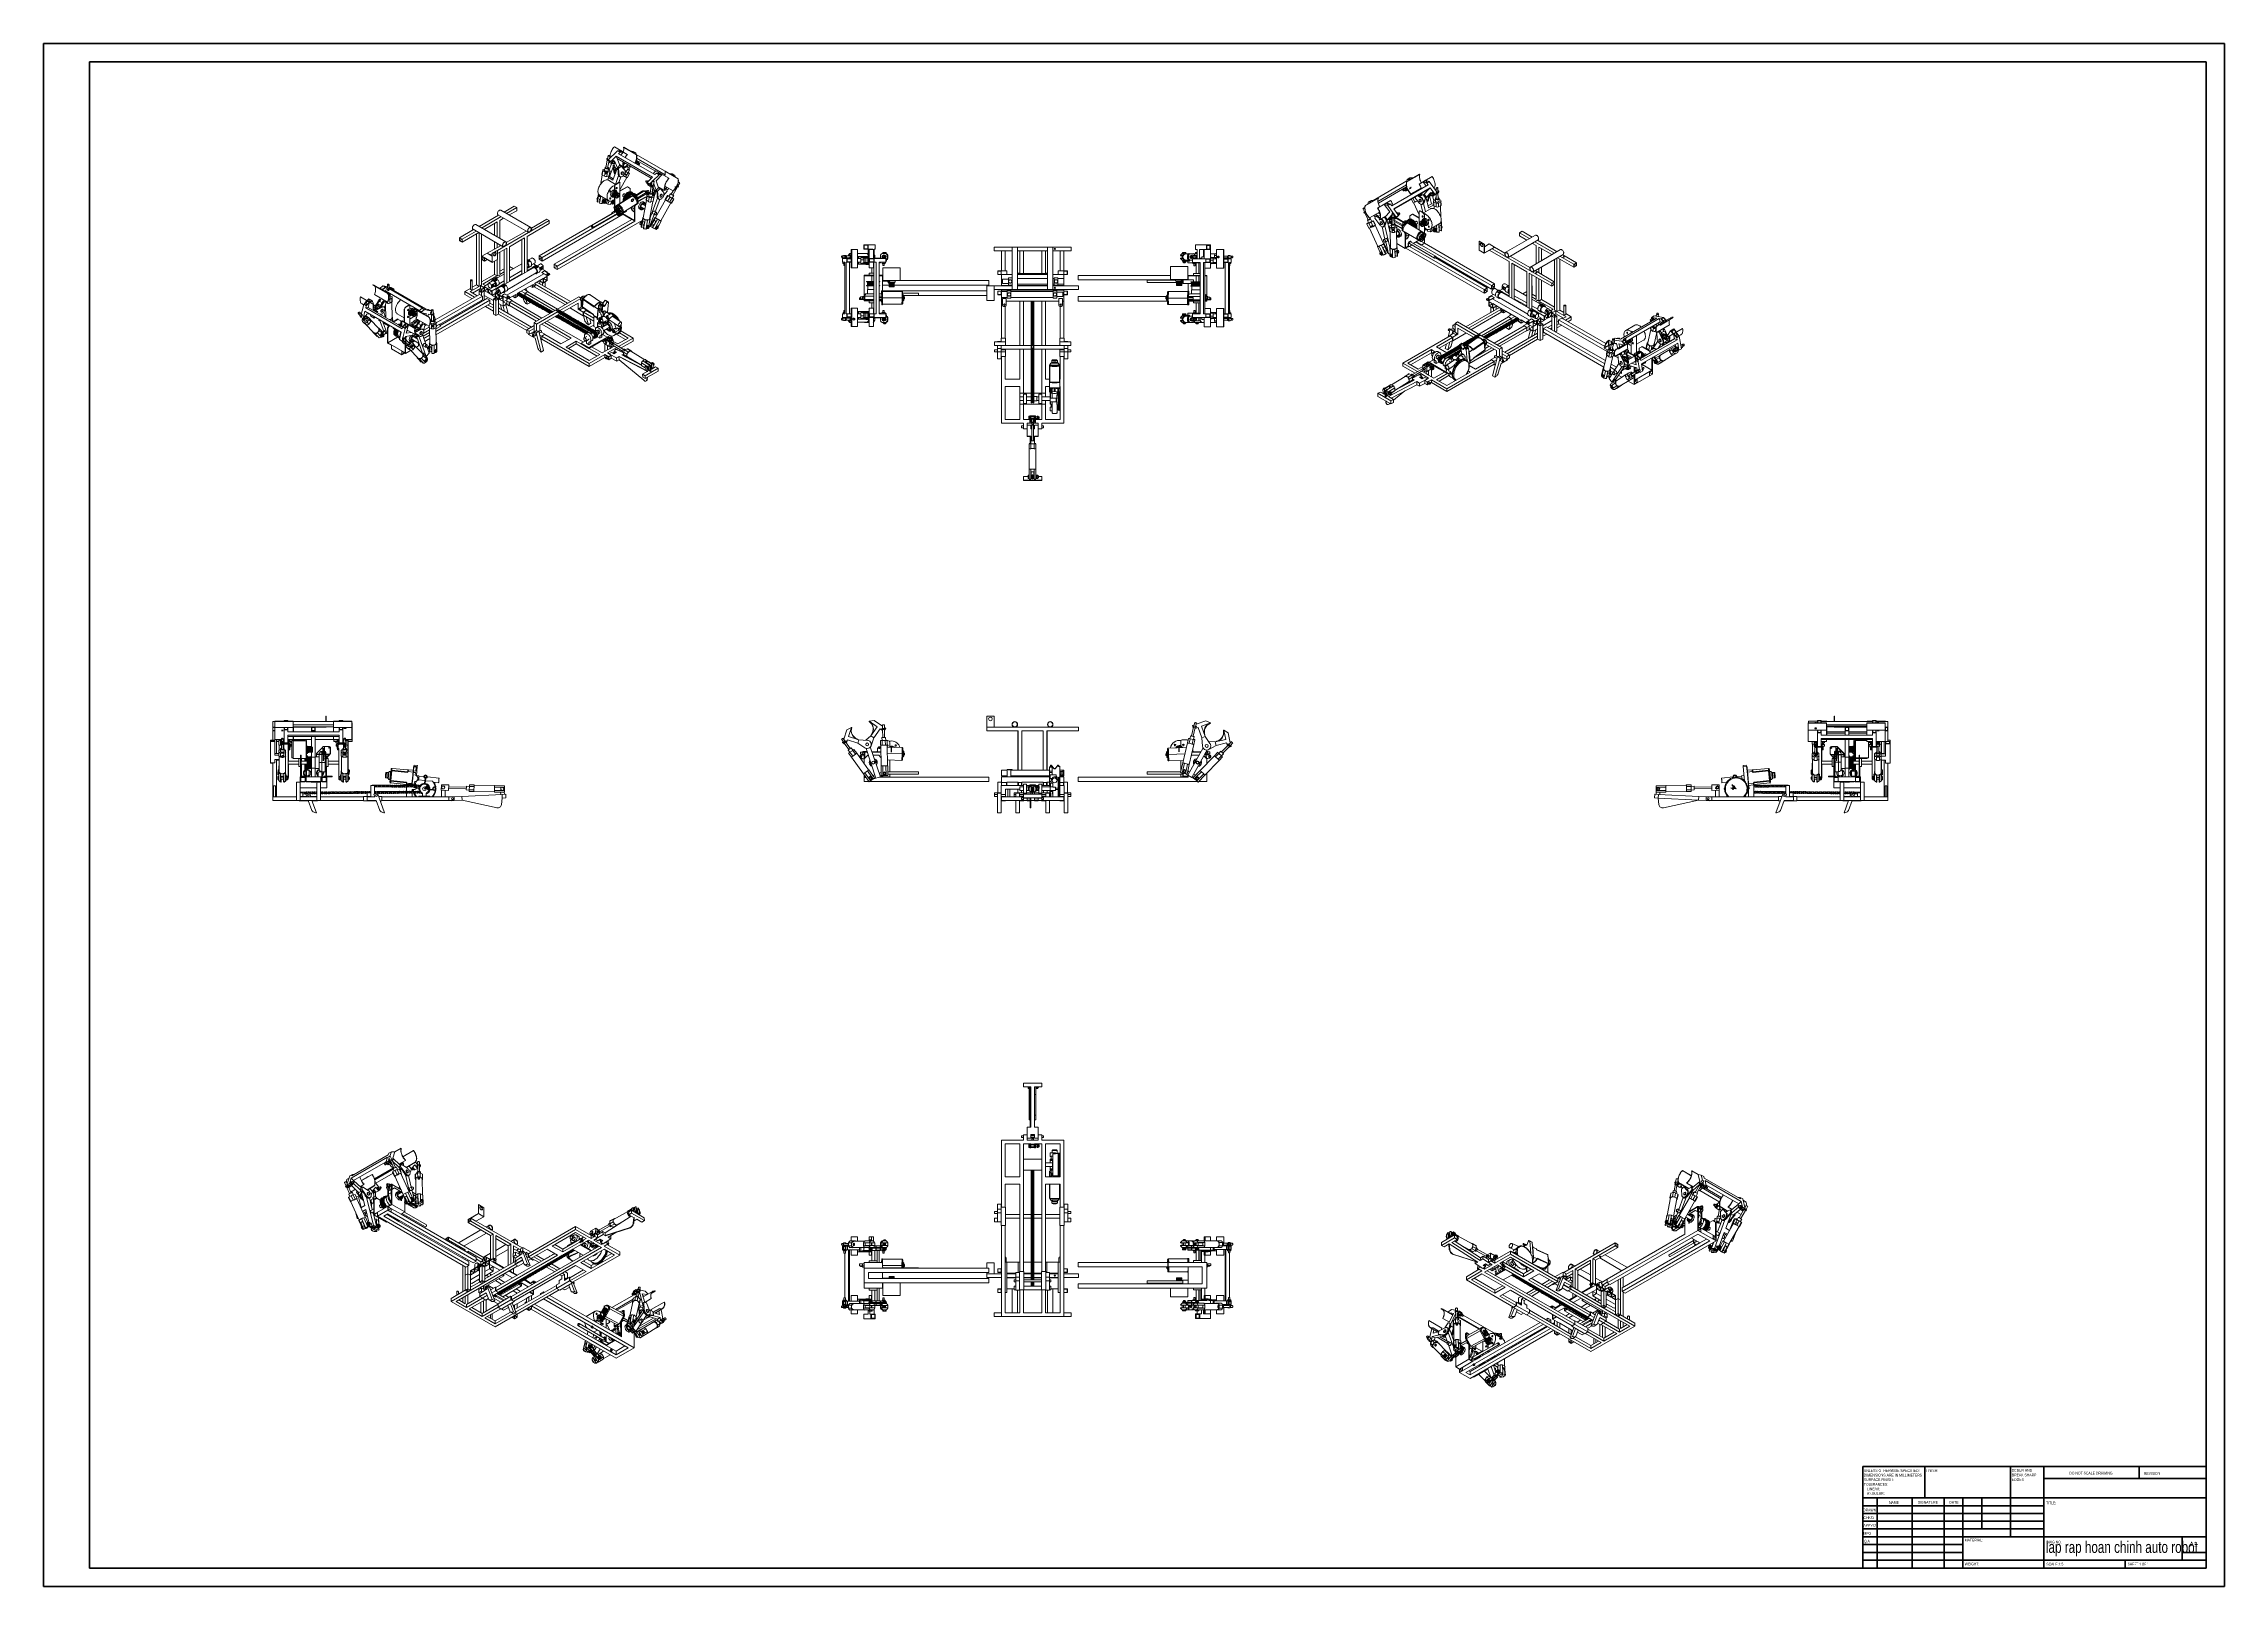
# Model space of a CAD drawing. Header units: millimetres. Extents: x 0 to 1189, y 0 to 841.
import ezdxf

# ---------------------------------------------------------------- set-up
doc = ezdxf.new("R2010")
doc.units = ezdxf.units.MM
doc.linetypes.add('CENTERX2', pattern=[20.32, 12.7, -2.54, 2.54, -2.54])
doc.styles.add('SLDTEXTSTYLE0', font='TXT', dxfattribs={"width": 0.75})
doc.styles.add('SLDTEXTSTYLE1', font='TXT', dxfattribs={"width": 0.6875})

# ---------------------------------------------------------------- blocks, each defined once
blk = doc.blocks.new('SW_NOTE_0')
at = {"color": 0, "linetype": 'Continuous', "lineweight": 0, "char_height": 1.5, "attachment_point": 1, "style": 'SLDTEXTSTYLE0'}
for s, insert in [('DEBUR AND', (0, 1.9)), ('BREAK SHARP', (0, -0.6)), ('EDGES', (0, -3.1))]:
    blk.add_mtext(s, dxfattribs=dict(at, insert=insert))
blk = doc.blocks.new('SW_NOTE_1')
at = {"color": 0, "linetype": 'Continuous', "lineweight": 0, "char_height": 1.5, "attachment_point": 1, "style": 'SLDTEXTSTYLE0'}
for s, insert in [('UNLESS OTHERWISE SPECIFIED:', (0, 1.9)), ('TOLERANCES:', (0, -5.6)), ('DIMENSIONS ARE IN MILLIMETERS', (0, -0.6)), ('SURFACE FINISH:', (0, -3.1)), ('ANGULAR:', (1.7, -10.6)), ('LINEAR:', (1.7, -8.1))]:
    blk.add_mtext(s, dxfattribs=dict(at, insert=insert))

msp = doc.modelspace()

# ---------------------------------------------------------------- linework, layer by layer
at = {"color": 7, "linetype": 'Continuous', "lineweight": 40}
for p, q in [((0.1, 0.2), (0.1, 841.2)), ((0.1, 841.2), (1189.1, 841.2)), ((1189.1, 0.2), (1189.1, 841.2)), ((25.1, 10.2), (25.1, 831.2)), ((25.1, 831.2), (1179.1, 831.2)), ((1179.1, 10.2), (1179.1, 831.2)), ((991.9, 65.5), (1179.1, 65.5)), ((991.9, 65.5), (991.9, 10.2)), ((1025.7, 48.5), (1025.7, 65.5)), ((1072.5, 65.5), (1072.5, 27.2)), ((1090.7, 65.5), (1090.7, 10.2)), ((1142.7, 59.1), (1142.7, 65.5)), ((1179.1, 65.5), (1179.1, 10.2)), ((1179.1, 48.5), (991.9, 48.5)), ((999.7, 48.5), (999.7, 10.2)), ((1018.9, 48.5), (1018.9, 10.2)), ((1036.3, 48.5), (1036.3, 10.2)), ((1046.5, 10.2), (1046.5, 48.5)), ((1056.9, 31.5), (1056.9, 48.5)), ((1179.1, 59.1), (1090.7, 59.1)), ((1090.7, 44.2), (991.9, 44.2)), ((1090.7, 40), (991.9, 40)), ((1090.7, 35.7), (991.9, 35.7)), ((1090.7, 31.5), (991.9, 31.5)), ((1046.5, 27.2), (991.9, 27.2)), ((1046.5, 27.2), (1179.1, 27.2)), ((1166.1, 14.5), (1166.1, 27.2)), ((1046.5, 23), (991.9, 23)), ((1046.5, 18.7), (991.9, 18.7)), ((991.9, 14.5), (1179.1, 14.5)), ((1134.9, 10.2), (1134.9, 14.5)), ((1179.1, 18.7), (1166.1, 18.7)), ((0.1, 0.2), (1189.1, 0.2)), ((25.1, 10.2), (1179.1, 10.2))]:
    msp.add_line(p, q, dxfattribs=at)
at = {"color": 7, "linetype": 'Continuous', "lineweight": 15}
for p, q in [((311.3, 784.9), (318.3, 780.8)), ((306.2, 773.6), (305.9, 772.2)), ((307.4, 777.6), (306.7, 773.5)), ((307.2, 778.6), (307.1, 778)), ((307.1, 778), (307.3, 777.6)), ((307.6, 778.7), (307.2, 778.6)), ((307.2, 778.6), (307.4, 778.1)), ((307.4, 778.1), (307.3, 777.6)), ((307.3, 777.6), (308.1, 777.4)), ((307.4, 778.1), (308.1, 778)), ((307.9, 780.2), (307.6, 778.4)), ((307.6, 773.3), (308.3, 776.8)), ((313, 782.8), (307.9, 777.8)), ((309.3, 776.9), (307.9, 777.8)), ((307.9, 777.8), (308.4, 776.5)), ((307.9, 771.8), (308.1, 773.2)), ((309.3, 776.9), (308.1, 777.6)), ((308.1, 777.6), (308.5, 776.5)), ((308.4, 776.5), (308.2, 776.6)), ((308.3, 776.8), (308.3, 776.8)), ((308.4, 776.6), (308.3, 776.7)), ((308.3, 776.7), (308.3, 776.7)), ((308.4, 776.5), (309.8, 775.7)), ((309.7, 775.8), (308.4, 772.2)), ((309, 777), (308.5, 776.5)), ((308.5, 776.5), (309.7, 775.8)), ((308.6, 778.4), (308.9, 780)), ((308.7, 778.5), (308.6, 778.6)), ((308.6, 777.3), (309.3, 776.9)), ((310.8, 774.4), (308.6, 768.7)), ((308.7, 778.5), (308.7, 778.5)), ((312.3, 779.9), (309.3, 776.9)), ((309.5, 776.5), (309.3, 776.9)), ((309.5, 776.4), (309.3, 776.9)), ((309.7, 777.2), (309.5, 776.4)), ((309.9, 776.2), (309.5, 776.4)), ((309.5, 776.4), (309.9, 776)), ((309.7, 775.8), (309.5, 776.4)), ((309.8, 775.7), (309.6, 776.2)), ((310.4, 777.7), (309.7, 777.2)), ((310.2, 777), (309.7, 777.2)), ((310, 775.9), (309.8, 775.7)), ((310.2, 777), (309.9, 776.2)), ((309.9, 776.2), (310.3, 775.8)), ((310.3, 775.8), (309.9, 776)), ((310.3, 775.8), (309.9, 775.8)), ((310.1, 775.9), (310, 775.9)), ((310.8, 777.4), (310.2, 777)), ((310.3, 776.3), (311.2, 775.8)), ((310.3, 775.8), (310.7, 776.1)), ((310.9, 775.7), (310.3, 775.8)), ((310.8, 777.4), (310.4, 777.7)), ((310.9, 775.8), (310.4, 775.9)), ((312.8, 773.1), (310.4, 766.8)), ((310.6, 776), (310.9, 775.8)), ((311.6, 776.5), (310.7, 776.9)), ((310.7, 776), (310.9, 775.9)), ((310.7, 774.8), (311.1, 775.2)), ((311, 771.2), (310.7, 774.8)), ((310.7, 774.8), (311.5, 774.3)), ((311.2, 777.1), (310.8, 777.4)), ((311.5, 774.3), (310.8, 776)), ((311.1, 775.3), (311, 775)), ((311.1, 776.7), (311.2, 777.1)), ((311.3, 771.1), (311.1, 773.8)), ((311.1, 773.8), (311.5, 773.5)), ((311.4, 777.3), (311.2, 777.1)), ((312.9, 773.5), (311.4, 777.3)), ((311.7, 773.7), (311.5, 774.3)), ((311.5, 773.5), (311.5, 774.3)), ((311.5, 773.5), (311.7, 773.7)), ((311.7, 773.7), (312.9, 773)), ((332.1, 768.4), (312.3, 779.9)), ((312.8, 778.6), (312.3, 779.9)), ((331.4, 767.8), (312.8, 778.6)), ((312.8, 778.6), (314.2, 774.9)), ((312.9, 773.5), (314.2, 774.9)), ((312.9, 772.7), (312.9, 773.5)), ((313.6, 773.1), (312.9, 773.5)), ((314.8, 782.9), (313, 782.8)), ((314.4, 782), (313, 782.8)), ((314.8, 782.8), (313.2, 782.8)), ((313.2, 782.8), (314.4, 782.1)), ((314.4, 782), (313.6, 781.2)), ((333.4, 769.8), (313.6, 781.2)), ((313.6, 773.1), (315, 774.4)), ((313.9, 769.5), (313.6, 773.1)), ((314, 775.4), (316.1, 774.1)), ((314.8, 782.8), (314.2, 782.2)), ((315, 774.4), (314.2, 774.9)), ((314.7, 775), (314.3, 774.8)), ((316.2, 782.1), (314.4, 782)), ((314.4, 782.1), (316, 782.1)), ((315, 774.8), (314.6, 774.6)), ((316.2, 782.1), (314.7, 780.6)), ((314.8, 782.9), (316.2, 782.1)), ((316, 782.1), (314.8, 782.8)), ((315, 774.4), (316.8, 772.4)), ((316.1, 773.4), (315.9, 774.2)), ((316.2, 775.8), (316, 775.7)), ((316.6, 775.5), (316, 775.2)), ((316.6, 775.5), (316, 775)), ((316, 773.4), (317.5, 774.2)), ((316.1, 776.7), (320.7, 774)), ((316.1, 776.6), (320.7, 773.9)), ((316.1, 774.8), (317.3, 774.1)), ((316.2, 774.2), (316.1, 774.1)), ((316.2, 775.8), (316.6, 775.5)), ((318.5, 774.4), (316.2, 773.1)), ((316.4, 784.7), (316.3, 784.6)), ((316.3, 784.6), (323.3, 780.5)), ((316.4, 784.7), (323.4, 780.6)), ((317.2, 776), (316.6, 775.5)), ((317, 770.8), (318.8, 773)), ((318, 774.7), (317.3, 774.3)), ((317.5, 774.2), (317.3, 774.3)), ((317.3, 774.1), (317.3, 774.3)), ((318.6, 775.2), (318, 774.7)), ((318.5, 774.4), (318, 774.7)), ((318.3, 780.8), (318.4, 780.8)), ((318.8, 773), (318.5, 774.4)), ((318.7, 773.6), (319.8, 774.5)), ((319.1, 772.5), (320.1, 774.3)), ((319.9, 782.7), (321.3, 781.8)), ((319.9, 782.7), (321.6, 782.4)), ((320.1, 782.6), (321.6, 782.4)), ((321.3, 781.9), (320.1, 782.6)), ((320.7, 773.9), (320.8, 774)), ((320.7, 774), (320.7, 773.9)), ((322.8, 781.7), (321.3, 781.9)), ((321.3, 781.8), (323, 781.6)), ((321.6, 782.4), (322.8, 781.7)), ((323, 781.6), (321.6, 782.4)), ((321.6, 782.4), (321.7, 781.8)), ((322.6, 776.3), (322.7, 775.9)), ((323.4, 777), (322.9, 776.2)), ((323.3, 776), (322.9, 776.2)), ((322.9, 776.2), (322.9, 775.8)), ((323, 781.6), (323.2, 780.8)), ((323.2, 780.8), (323.2, 780.8)), ((323.2, 780.8), (341.2, 770.4)), ((323.2, 777.6), (333.6, 771.6)), ((323.4, 780.6), (323.3, 780.5)), ((323.8, 776.7), (323.3, 776)), ((323.3, 776), (323.3, 775.6)), ((323.4, 778.7), (338.9, 769.7)), ((323.8, 776.7), (323.4, 777)), ((324, 777), (323.4, 777)), ((323.7, 775.7), (324.5, 775.2)), ((324.4, 776.8), (323.8, 776.7)), ((323.8, 775.3), (323.9, 775.3)), ((323.9, 775.3), (324, 775.5)), ((324.4, 776.8), (324, 777)), ((324.1, 777.1), (324.1, 776.9)), ((324.9, 775.9), (324.1, 776.4)), ((324.4, 776.1), (324.4, 776.8)), ((304.7, 769.6), (303.8, 764.7)), ((304.2, 766.9), (303.8, 765.7)), ((304, 765.6), (303.8, 765.7)), ((304.9, 772.3), (304.5, 770)), ((305, 772), (304.6, 769.6)), ((304.6, 769.6), (305.9, 768.9)), ((305, 772.5), (306, 772.8)), ((305, 772), (306.3, 771.2)), ((306.3, 771.2), (305.9, 768.9)), ((307.6, 771.1), (307.2, 768.8)), ((307.2, 768.8), (308.4, 769.1)), ((307.6, 771.1), (308.8, 771.4)), ((307.7, 766.8), (308.2, 769.1)), ((308, 772.4), (308.8, 772)), ((308, 768.2), (310.4, 766.8)), ((308.1, 768.7), (308.6, 768.7)), ((311.9, 764.5), (308.1, 766.7)), ((308.8, 771.4), (308.4, 769.1)), ((308.5, 769.3), (308.9, 771.6)), ((308.6, 768.7), (310.7, 767.5)), ((311, 771.2), (311.3, 771.1)), ((311.5, 763.6), (311.4, 763.7)), ((311.4, 763.7), (311.4, 761.5)), ((311.4, 761.5), (311.5, 761.4)), ((311.5, 770.3), (311.7, 770.2)), ((311.5, 761.4), (311.5, 763.6)), ((313.5, 769.3), (311.8, 764.5)), ((311.8, 764.4), (313.8, 765.6)), ((311.8, 764.4), (311.9, 764.3)), ((312.2, 761.1), (311.8, 761.3)), ((311.9, 764.3), (313.9, 765.5)), ((312.9, 772.7), (313.4, 772.5)), ((313.4, 772.5), (313.6, 769.7)), ((313.9, 769.5), (313.6, 769.7)), ((314.8, 768.6), (313.7, 765.5)), ((313.8, 769), (314.1, 768.8)), ((313.9, 765.5), (313.8, 765.6)), ((314.1, 768.8), (314.4, 768.7)), ((314.2, 765.5), (314.1, 765.6)), ((314.3, 761.6), (318.1, 768.2)), ((314.3, 754.1), (314.3, 765.2)), ((314.3, 760.9), (318.3, 763.2)), ((314.3, 760.7), (318.5, 763.1)), ((315.1, 769.9), (315.2, 769.9)), ((316, 771.3), (315.9, 771.3)), ((316.2, 769.3), (316.3, 769.3)), ((317.5, 771.5), (316.3, 769.3)), ((318.7, 770.9), (317.4, 768.6)), ((317.4, 768.6), (318.3, 768.1)), ((318.3, 768.1), (319.6, 770.4)), ((319.6, 770.4), (318.3, 768.1)), ((318.5, 763.1), (318.3, 763.2)), ((319.9, 762.3), (318.5, 763.1)), ((318.7, 770.9), (319.5, 772.3)), ((318.7, 770.9), (319.4, 770.5)), ((318.7, 770.9), (319.6, 770.4)), ((319.9, 762.3), (319.9, 760.6)), ((328.4, 765.8), (328.9, 765.5)), ((329.3, 766.2), (328.8, 766.5)), ((328.9, 765.7), (329.5, 766.4)), ((328.9, 765.7), (329.2, 765.6)), ((328.9, 765), (328.9, 765.7)), ((328.9, 765), (329.3, 764.7)), ((329.5, 761.1), (329, 760.8)), ((332.1, 768.4), (329.1, 765.5)), ((329.6, 764.3), (329.1, 765.5)), ((329.1, 765.5), (330.6, 764.7)), ((329.3, 765.4), (330.5, 764.7)), ((329.7, 764.3), (329.3, 765.4)), ((329.3, 764.7), (329.3, 765)), ((329.5, 764.7), (329.3, 764.7)), ((329.5, 766.4), (329.9, 766.2)), ((329.5, 766.4), (330, 766.4)), ((331, 763.4), (329.6, 764.3)), ((329.6, 761.1), (329.7, 761.1)), ((330.2, 764.8), (329.7, 764.3)), ((330.9, 763.6), (329.7, 764.3)), ((329.8, 761.1), (329.7, 761.1)), ((329.7, 761.1), (329.7, 761.1)), ((329.8, 765), (330.5, 764.6)), ((330.5, 764.7), (330.9, 763.6)), ((331.9, 766), (330.6, 764.7)), ((330.6, 764.7), (331, 763.4)), ((331.4, 763.7), (330.7, 759.6)), ((331.3, 763.7), (331, 763.4)), ((331.1, 764.2), (331.2, 764.7)), ((331.4, 763.7), (331.1, 764.2)), ((331.5, 764.3), (331.2, 764.7)), ((331.2, 764.7), (331.3, 764.7)), ((331.3, 764.7), (331.6, 764.8)), ((331.4, 763.7), (331.5, 764.3)), ((332.2, 763.5), (331.4, 763.7)), ((331.7, 764.9), (331.5, 764.9)), ((332.3, 764), (331.5, 764.3)), ((331.9, 766.3), (331.6, 764.5)), ((331.7, 759.4), (332.4, 763.6)), ((332.2, 759), (332, 761.3)), ((332.2, 763.5), (332.3, 764)), ((332.9, 763.7), (332.2, 763.5)), ((332.2, 762.4), (332.7, 762.1)), ((335.6, 769.7), (332.3, 766.5)), ((333, 764.2), (332.3, 764)), ((332.7, 762.1), (332.3, 763)), ((332.3, 762.9), (332.4, 762.9)), ((332.3, 761.6), (332.5, 758.8)), ((332.7, 761.3), (332.3, 761.6)), ((332.6, 764.4), (332.9, 766.1)), ((332.6, 764.7), (332.7, 764.7)), ((332.9, 764.3), (332.7, 764.9)), ((332.7, 764.7), (333, 764.2)), ((332.9, 761.5), (332.7, 762.1)), ((332.7, 761.3), (332.7, 762.1)), ((332.9, 761.5), (332.7, 761.3)), ((332.9, 763.7), (333, 764.2)), ((334.1, 760.8), (332.9, 761.5)), ((334.1, 761.3), (333, 764.2)), ((334.2, 770.6), (333.4, 769.8)), ((341, 767.8), (333.9, 771.9)), ((337.4, 769.8), (334, 766.4)), ((334, 766.4), (335.4, 762.6)), ((334.1, 761.3), (335.4, 762.6)), ((334.2, 760.5), (334.1, 761.3)), ((334.8, 760.8), (334.1, 761.3)), ((334.2, 770.6), (335.6, 769.7)), ((336, 770.6), (334.2, 770.6)), ((334.4, 770.5), (336, 770.6)), ((335.6, 769.8), (334.4, 770.5)), ((334.8, 760.8), (336.2, 762.2)), ((338.8, 761.1), (335.2, 763.1)), ((336, 770.6), (335.4, 770)), ((336.2, 762.2), (335.4, 762.6)), ((337.2, 769.9), (335.6, 769.8)), ((337.4, 769.8), (335.6, 769.7)), ((335.9, 762.7), (335.6, 762.5)), ((335.8, 762.4), (336.2, 762.6)), ((336, 770.6), (337.2, 769.9)), ((337.4, 769.8), (336, 770.6)), ((336.2, 762.2), (338, 760.2)), ((337.3, 761.2), (337.2, 762)), ((338, 761.5), (337.2, 761.1)), ((338.2, 761.4), (337.4, 760.9)), ((343.3, 760.9), (338.7, 763.5)), ((339.3, 762.4), (338.7, 762.1)), ((339.7, 762.2), (338.7, 761.6)), ((338.7, 762), (338.7, 761.9)), ((338.7, 761.9), (338.7, 761.9)), ((343.3, 761), (338.8, 763.6)), ((338.9, 761.2), (338.8, 761.1)), ((339, 771.6), (338.9, 771.5)), ((346, 767.5), (338.9, 771.5)), ((346.1, 767.5), (339, 771.6)), ((339.8, 762.9), (339.3, 762.4)), ((339.7, 762.2), (339.3, 762.4)), ((340, 760.8), (339.7, 762.2)), ((339.9, 761.3), (341, 762.2)), ((341, 767.8), (341, 767.7)), ((342.5, 769.6), (341.1, 770.4)), ((341.1, 770.4), (342.8, 770.2)), ((342.8, 770.1), (341.3, 770.3)), ((341.3, 770.3), (342.6, 769.6)), ((342.5, 769.6), (344.2, 769.4)), ((342.6, 769.6), (344, 769.4)), ((342.8, 770.2), (344.2, 769.4)), ((344, 769.4), (342.8, 770.1)), ((342.8, 770.1), (342.9, 769.6)), ((343.1, 758.6), (345.6, 763.1)), ((343.3, 761), (343.3, 760.9)), ((344.2, 769.4), (344.4, 768.5)), ((345.3, 763.3), (345.5, 763.1)), ((345.5, 763.8), (345.8, 763.7)), ((345.8, 763.7), (345.5, 763.1)), ((345.5, 763.1), (346, 762.9)), ((345.8, 763.7), (346.3, 763.4)), ((345.9, 763.6), (346.9, 765.4)), ((346, 763.6), (345.9, 763.6)), ((346.1, 767.5), (346, 767.5)), ((346.3, 763.4), (346, 763.6)), ((346.3, 763.4), (346, 762.9)), ((724.9, 755.7), (743.3, 766.4)), ((727.6, 755.2), (743.1, 764.2)), ((727.8, 754.3), (743.2, 763.2)), ((754.9, 764.2), (735.1, 752.8)), ((756, 762.6), (736.2, 751.2)), ((755.2, 761.7), (736.4, 750.9)), ((742.1, 762.2), (741.3, 761.7)), ((741.7, 762.4), (741.7, 762.3)), ((741.7, 762.3), (741.8, 762)), ((741.7, 761), (742.5, 761.5)), ((742.7, 762.2), (742.2, 762.6)), ((742.2, 761.3), (742.6, 761)), ((743.1, 762.5), (742.6, 762.8)), ((742.6, 761), (743, 761.4)), ((742.6, 761), (743, 761.2)), ((742.7, 762.2), (743.1, 762.5)), ((743, 761.4), (742.7, 762.2)), ((743.2, 760.9), (742.9, 761.2)), ((743, 761.4), (743.4, 761.6)), ((743, 761.2), (743.4, 761.6)), ((743.4, 761.6), (743.1, 762.5)), ((750.3, 770), (743.2, 765.9)), ((743.2, 765.9), (743.3, 765.8)), ((743.6, 762.1), (743.2, 760.9)), ((744, 761.4), (743.2, 760.9)), ((750.4, 769.9), (743.3, 765.8)), ((743.6, 767.1), (743.3, 766.4)), ((743.3, 766.4), (743.6, 766.1)), ((743.6, 767.1), (745, 768)), ((745.3, 767.2), (743.6, 767.1)), ((745, 767.9), (743.8, 767.2)), ((743.8, 767.2), (745.3, 767.2)), ((745, 767.9), (744.8, 767.2)), ((746.8, 768), (745, 768)), ((746.5, 767.9), (745, 767.9)), ((746.8, 768), (745.3, 767.2)), ((745.3, 767.2), (746.5, 767.9)), ((751.1, 762.5), (745.6, 759.3)), ((751.2, 762.4), (745.6, 759.2)), ((749.1, 761.3), (749.4, 761)), ((750.1, 764.6), (750, 764.6)), ((757.1, 768.7), (750.1, 764.6)), ((750.3, 770), (750.4, 769.9)), ((753.6, 766.7), (752.2, 765.9)), ((752.2, 765.9), (754.2, 765.2)), ((752.2, 765.9), (753.8, 763.6)), ((752.4, 765.9), (753.6, 766.6)), ((754.1, 765.3), (752.4, 765.9)), ((755.2, 761.7), (752.8, 759.1)), ((753.6, 766.7), (755.6, 766)), ((753.6, 766.6), (755.3, 766)), ((753.6, 766.6), (754.5, 765.5)), ((755.3, 766), (754.1, 765.3)), ((754.2, 765.2), (755.6, 766)), ((754.2, 765.2), (754.9, 764.2)), ((756, 762.6), (755.2, 761.7)), ((755.6, 766), (760, 759.9)), ((756, 762.6), (758.6, 759.1)), ((759.1, 761.1), (759.2, 761.1)), ((759.2, 761.1), (759.3, 761.1)), ((759.3, 762.4), (759.3, 760.8)), ((760.3, 760.8), (760.3, 762.4)), ((760.3, 761.1), (760.7, 760.9)), ((265.7, 741), (249.3, 750.5)), ((256.6, 752.6), (251.1, 749.4)), ((258, 751.8), (252.5, 748.6)), ((258, 750.1), (253.9, 747.8)), ((256.6, 752.6), (258, 751.8)), ((258, 751.8), (258, 750.1)), ((312, 749.6), (298.9, 742)), ((301.7, 756.6), (302, 757.4)), ((301.7, 756.6), (302.1, 756.4)), ((302, 756.2), (301.7, 756.6)), ((302.6, 759.3), (301.9, 755.3)), ((302.7, 759), (302, 754.9)), ((302, 757.4), (302.3, 757.6)), ((302, 757.4), (302.2, 757.3)), ((302, 754.9), (302.1, 754.8)), ((302.7, 758.2), (302.1, 754.8)), ((302.1, 754.8), (303.3, 755.2)), ((303.7, 757.6), (302.7, 758.2)), ((303.1, 754.3), (303.7, 757.6)), ((303.1, 754.3), (303.2, 754.2)), ((303.9, 758.1), (303.2, 754.2)), ((303.3, 758.4), (308.3, 755.6)), ((303.3, 755.9), (303.4, 755.8)), ((304.6, 754.7), (304.5, 754)), ((304.5, 754), (305.1, 754.2)), ((304.7, 755.3), (305, 755.1)), ((305.1, 757.4), (304.8, 755.5)), ((304.8, 754.4), (305.1, 754.2)), ((305.6, 755.9), (305, 755.2)), ((305, 755.2), (305.4, 754.9)), ((305, 755.2), (305, 754.4)), ((305, 754.4), (305.4, 754.2)), ((305.4, 754.2), (305.2, 754.2)), ((306, 755.6), (305.4, 754.9)), ((305.4, 754.9), (305.4, 754.2)), ((305.4, 754.2), (306, 754.1)), ((305.6, 756.2), (305.9, 756)), ((307.3, 756.1), (305.6, 756.2)), ((305.6, 755.9), (306, 755.6)), ((306.2, 755.8), (305.6, 755.9)), ((305.8, 754.4), (306, 754.3)), ((307.6, 755.9), (305.9, 756)), ((306.1, 756.8), (306, 756.2)), ((306.6, 755.6), (306, 755.6)), ((306, 754.1), (306.1, 754.2)), ((306.9, 754.1), (306, 754.2)), ((306.1, 756.2), (306.2, 756.8)), ((306.2, 755.8), (306.6, 755.6)), ((306.5, 755.1), (306.3, 755.3)), ((306.6, 756.5), (306.5, 756.1)), ((306.6, 755.1), (306.6, 755.6)), ((306.9, 754.1), (307.6, 755.9)), ((306.9, 754.1), (307.7, 753.7)), ((307.6, 755.9), (307.3, 756.1)), ((308.4, 755.5), (307.7, 753.7)), ((307.7, 753.7), (309.2, 753.6)), ((309.9, 755.5), (309.2, 753.6)), ((310.2, 753.9), (309.4, 754)), ((309.6, 758), (310.2, 757.6)), ((309.7, 753.9), (310.1, 753.7)), ((309.8, 748.9), (311.4, 749.8)), ((310.6, 755.6), (310, 754.9)), ((310, 754.9), (310.4, 754.7)), ((310, 754.9), (310, 754.1)), ((310, 754.1), (310.4, 753.9)), ((310.1, 753.7), (310.2, 753.9)), ((310.2, 753.9), (310.1, 753.7)), ((311, 755.3), (310.4, 754.7)), ((310.4, 754.7), (310.4, 753.9)), ((310.4, 753.9), (310.9, 753.8)), ((310.9, 755.7), (310.5, 755.7)), ((310.6, 758.6), (312.1, 757.8)), ((312.1, 757.7), (310.6, 758.5)), ((310.6, 755.6), (311, 755.3)), ((311.1, 755.5), (310.6, 755.6)), ((312.1, 758.2), (310.7, 759)), ((310.7, 759), (312.1, 758.2)), ((312.1, 758.1), (310.7, 758.9)), ((310.7, 758.8), (312.1, 758)), ((312.1, 757.9), (310.7, 758.7)), ((310.7, 758.7), (312.1, 757.9)), ((312.1, 757.8), (310.6, 758.6)), ((310.6, 758.5), (312.1, 757.7)), ((312.1, 757.6), (310.7, 758.4)), ((310.7, 758.4), (312.1, 757.6)), ((312.1, 757.5), (310.7, 758.3)), ((310.7, 758.3), (312.1, 757.4)), ((312.1, 757.4), (310.7, 758.2)), ((310.7, 758.2), (312.1, 757.4)), ((310.7, 757.8), (310.8, 757.7)), ((310.7, 755.9), (310.7, 755.8)), ((310.7, 754.1), (311, 754)), ((312.2, 758.5), (310.8, 759.3)), ((310.8, 759.3), (312.2, 758.4)), ((312.2, 758.3), (310.8, 759.1)), ((310.8, 759.1), (312.2, 758.3)), ((312.2, 757.3), (310.8, 758.1)), ((310.8, 758.1), (312.2, 757.3)), ((312.2, 757.2), (310.8, 758)), ((310.8, 758), (312.2, 757.2)), ((311, 755.7), (310.7, 755.8)), ((310.9, 759.5), (312.3, 758.7)), ((312.4, 758.7), (310.9, 759.5)), ((312.3, 758.6), (310.9, 759.4)), ((310.9, 759.4), (312.3, 758.6)), ((310.9, 758), (310.9, 758)), ((312.3, 757.1), (310.9, 758)), ((310.9, 758), (312.3, 757.1)), ((310.9, 757.9), (310.9, 757.9)), ((312.3, 757.1), (310.9, 757.9)), ((310.9, 757.9), (312.4, 757.1)), ((310.9, 753.8), (311.1, 754)), ((312.4, 758.8), (311, 759.7)), ((311, 759.6), (312.4, 758.8)), ((311.4, 755.3), (311, 755.3)), ((311.1, 759.8), (312.5, 758.9)), ((312.5, 759), (311.1, 759.8)), ((311.1, 755.5), (311.4, 755.4)), ((311.2, 759.9), (312.6, 759.1)), ((312.6, 759.1), (311.2, 759.9)), ((311.2, 755.5), (311.4, 755.9)), ((311.4, 755.9), (311.2, 755.6)), ((311.4, 754.9), (311.2, 755)), ((311.3, 760), (312.7, 759.2)), ((312.7, 759.2), (311.3, 760)), ((311.3, 752.2), (318.8, 756.9)), ((311.3, 752.2), (313.7, 753.5)), ((313.5, 753), (311.3, 751.7)), ((311.4, 760.1), (312.8, 759.3)), ((312.8, 759.3), (311.4, 760.1)), ((311.4, 757.7), (311.4, 752.2)), ((311.4, 751), (311.4, 749.2)), ((311.5, 760.2), (312.9, 759.3)), ((312.9, 759.3), (311.5, 760.2)), ((311.5, 752.3), (311.5, 757.6)), ((311.5, 749.3), (311.5, 750.6)), ((311.6, 760.2), (313, 759.4)), ((313, 759.4), (311.6, 760.2)), ((311.7, 760.3), (313.1, 759.5)), ((313.1, 759.5), (311.7, 760.3)), ((311.8, 760.3), (313.2, 759.5)), ((313.2, 759.5), (311.8, 760.3)), ((311.9, 760.4), (313.3, 759.6)), ((313.3, 759.6), (311.9, 760.4)), ((312, 760.4), (313.4, 759.6)), ((313.4, 759.6), (312, 760.4)), ((312.1, 760.4), (313.5, 759.6)), ((313.5, 759.6), (312.1, 760.4)), ((312.2, 760.4), (312.3, 760.4)), ((312.2, 760.4), (313.6, 759.6)), ((313.6, 759.6), (312.2, 760.4)), ((312.4, 760.5), (312.3, 760.6)), ((312.3, 760.4), (313.7, 759.6)), ((313.7, 759.5), (312.3, 760.4)), ((312.3, 760.3), (312.3, 760.3)), ((312.3, 760.3), (313.7, 759.5)), ((312.4, 757.1), (312.4, 757.1)), ((312.5, 757), (312.4, 757.1)), ((312.6, 757), (312.5, 757.1)), ((312.6, 752), (312.5, 751.9)), ((312.7, 757), (312.6, 757.1)), ((312.8, 757), (312.7, 757.1)), ((312.8, 750.8), (312.7, 750.7)), ((312.9, 757.1), (312.8, 757.1)), ((313, 757.1), (312.9, 757.2)), ((313.1, 757.2), (313.1, 757.2)), ((313.2, 757.3), (313.2, 757.3)), ((313.2, 749.8), (313.4, 749.9)), ((313.3, 757.3), (313.3, 757.4)), ((313.4, 757.4), (313.4, 757.4)), ((313.5, 757.5), (313.5, 757.5)), ((313.5, 748.2), (315.7, 749.4)), ((313.6, 757.6), (313.6, 757.7)), ((313.7, 753.5), (321.2, 758.2)), ((313.7, 757.9), (313.7, 757.9)), ((313.7, 757.8), (313.7, 757.8)), ((313.8, 759.5), (313.8, 759.5)), ((313.8, 759.4), (313.9, 759.4)), ((313.8, 758), (313.8, 758)), ((313.8, 757.9), (313.8, 757.9)), ((317.8, 750), (313.8, 747.6)), ((313.9, 759.4), (313.9, 759.3)), ((313.9, 759.3), (314, 759.3)), ((313.9, 758.3), (313.9, 758.3)), ((313.9, 758.2), (313.9, 758.2)), ((313.9, 747.9), (316.2, 749.3)), ((314, 759.2), (314, 759.2)), ((314, 759.1), (314, 759.1)), ((314, 759), (314, 758.9)), ((314, 758.8), (314, 758.8)), ((314, 758.7), (314, 758.7)), ((314, 758.6), (314, 758.6)), ((314, 758.5), (314, 758.4)), ((314.2, 749.1), (314.4, 749.2)), ((315.7, 748.6), (317.8, 749.8)), ((316, 757.9), (316.5, 757.6)), ((316.3, 749.3), (323.7, 754)), ((317.3, 755.9), (316.5, 756.4)), ((316.5, 756.2), (317.2, 755.9)), ((317.2, 755.8), (316.5, 756.2)), ((316.5, 756.1), (317.1, 755.8)), ((317, 755.8), (316.5, 756.1)), ((316.5, 756), (317, 755.7)), ((316.9, 755.7), (316.5, 755.9)), ((316.5, 755.8), (316.8, 755.6)), ((316.8, 755.6), (316.5, 755.8)), ((316.5, 755.7), (316.7, 755.6)), ((316.7, 755.6), (316.5, 755.7)), ((316.5, 755.6), (316.6, 755.5)), ((316.6, 755.5), (316.5, 755.5)), ((316.6, 756.8), (317.8, 756.2)), ((317.7, 756.2), (316.6, 756.8)), ((316.6, 756.7), (317.6, 756.1)), ((317.6, 756.1), (316.6, 756.6)), ((316.6, 756.5), (317.5, 756)), ((317.4, 756), (316.6, 756.5)), ((316.6, 756.4), (317.3, 755.9)), ((316.7, 757.1), (317.9, 756.5)), ((317.9, 756.4), (316.7, 757.1)), ((316.7, 757), (317.9, 756.3)), ((317.9, 756.3), (316.7, 757)), ((317.3, 759), (316.8, 759.3)), ((318, 756.7), (316.8, 757.4)), ((316.8, 757.3), (318, 756.6)), ((318, 756.6), (316.8, 757.3)), ((316.9, 757.6), (318.1, 756.9)), ((318.1, 756.9), (316.9, 757.6)), ((316.9, 757.5), (318.1, 756.8)), ((318.3, 757.2), (317, 757.9)), ((317, 757.8), (318.2, 757.1)), ((318.2, 757), (317, 757.7)), ((317.1, 758.1), (318.4, 757.4)), ((318.3, 757.3), (317.1, 758)), ((317.1, 757.9), (318.3, 757.2)), ((318.4, 757.5), (317.2, 758.2)), ((317.2, 758.2), (318.4, 757.5)), ((318.5, 757.6), (317.3, 758.3)), ((317.3, 758.3), (318.5, 757.6)), ((317.4, 758.5), (318.6, 757.8)), ((318.6, 757.7), (317.4, 758.4)), ((318.7, 757.9), (317.5, 758.6)), ((317.5, 758.6), (318.7, 757.9)), ((317.8, 750), (317.5, 750.1)), ((318.8, 758), (317.6, 758.7)), ((317.6, 758.7), (318.8, 758)), ((317.7, 758.9), (318.9, 758.2)), ((318.9, 758.1), (317.7, 758.8)), ((319, 758.3), (317.8, 759)), ((317.8, 759), (319, 758.3)), ((317.8, 749.8), (317.8, 750)), ((319.1, 758.4), (317.9, 759.1)), ((317.9, 759.1), (319.1, 758.4)), ((319.2, 758.5), (318, 759.2)), ((318, 759.2), (319.2, 758.5)), ((319.3, 758.6), (318.1, 759.3)), ((318.1, 759.3), (319.3, 758.6)), ((319.4, 758.7), (318.2, 759.4)), ((319.5, 758.8), (318.3, 759.5)), ((318.3, 759.4), (319.4, 758.8)), ((318.4, 759.5), (319.5, 758.8)), ((319.6, 758.9), (318.5, 759.6)), ((318.5, 759.6), (319.7, 758.9)), ((319.7, 759), (318.6, 759.7)), ((318.6, 759.7), (319.8, 759)), ((318.6, 757), (321.2, 758.5)), ((318.9, 757.1), (318.6, 757)), ((318.6, 756.7), (318.6, 757)), ((319.8, 759.1), (318.7, 759.8)), ((318.7, 759.8), (319.9, 759.1)), ((319.9, 759.2), (318.8, 759.8)), ((318.8, 759.8), (320, 759.2)), ((321.2, 758.2), (318.8, 756.9)), ((320.1, 759.2), (318.9, 759.9)), ((318.9, 757.1), (321.2, 758.5)), ((319, 759.9), (320.1, 759.3)), ((320.2, 759.3), (319, 759.9)), ((319.1, 760), (320.2, 759.3)), ((320.3, 759.4), (319.2, 760)), ((319.2, 760), (320.3, 759.4)), ((320.4, 759.4), (319.3, 760)), ((319.3, 760), (320.4, 759.4)), ((320.5, 759.5), (319.4, 760.1)), ((319.4, 760.1), (320.5, 759.5)), ((320.5, 759.5), (319.5, 760.1)), ((319.5, 760.1), (320.6, 759.5)), ((320.6, 759.5), (319.6, 760.1)), ((319.6, 760.1), (320.6, 759.5)), ((320.7, 759.6), (319.7, 760.1)), ((319.8, 760.1), (320.7, 759.6)), ((320.8, 759.6), (319.8, 760.1)), ((319.9, 760.1), (320.8, 759.6)), ((320.8, 759.6), (319.9, 760.1)), ((320, 760.1), (320.8, 759.6)), ((320.9, 759.6), (320, 760.1)), ((320.1, 760.1), (320.1, 760.1)), ((320.1, 760.1), (320.9, 759.6)), ((320.9, 759.6), (320.1, 760.1)), ((320.2, 760.1), (320.9, 759.6)), ((320.2, 760), (320.2, 760)), ((320.9, 759.6), (320.2, 760)), ((320.3, 760), (320.3, 760)), ((320.2, 760), (321, 759.6)), ((321, 759.6), (320.3, 760)), ((320.3, 760), (321, 759.6)), ((320.6, 760.3), (320.4, 760.4)), ((321, 759.6), (320.4, 760)), ((322, 751.1), (320.8, 751.8)), ((321.2, 758.8), (321.5, 758.6)), ((321.2, 758.8), (321.2, 758.5)), ((321.5, 758.6), (321.2, 758.5)), ((321.2, 758.5), (321.5, 758.6)), ((321.2, 758.5), (323.4, 757.2)), ((321.5, 758.6), (321.9, 758.4)), ((321.8, 749.7), (322.3, 749.4)), ((321.9, 758.4), (323.7, 757.4)), ((322.1, 759.4), (322, 759.5)), ((323.9, 753.9), (322, 752.7)), ((322, 751.1), (322, 752.7)), ((322.3, 752.7), (322.5, 753.1)), ((322.5, 752.6), (322.3, 752.7)), ((322.3, 744.8), (322.3, 752.7)), ((322.9, 753.3), (322.5, 752.6)), ((322.5, 744.4), (322.5, 752.6)), ((323.3, 758.9), (322.6, 759.3)), ((326.5, 760.8), (323.4, 758.8)), ((323.7, 757.4), (323.4, 757.2)), ((323.8, 757.3), (323.8, 757.3)), ((324.1, 756.6), (323.8, 756.5)), ((323.8, 756.5), (323.9, 753.9)), ((324.2, 754), (323.9, 753.9)), ((324.1, 755.4), (328, 757.6)), ((324.1, 756.6), (324.2, 754)), ((324.2, 755.2), (328.2, 757.5)), ((325, 751.1), (325.7, 750.7)), ((325.7, 752.3), (327.9, 751)), ((328.2, 752.7), (326.5, 753.7)), ((328.7, 755.7), (327, 746.2)), ((327.9, 754.5), (327.2, 754.9)), ((328.6, 760.1), (327.4, 760.8)), ((328.2, 760.5), (327.6, 760.9)), ((328.3, 760.9), (327.9, 760.7)), ((328.2, 757.5), (328, 757.6)), ((328.9, 760.9), (328.2, 760.5)), ((328.7, 757.2), (328.2, 757.5)), ((328.3, 760.9), (328.9, 760.9)), ((328.9, 760.1), (328.3, 760.4)), ((329, 758.5), (328.6, 756.2)), ((329.1, 758.1), (328.7, 755.8)), ((328.7, 755.8), (329.9, 755.1)), ((328.9, 760.9), (329.5, 760.2)), ((329.5, 760.2), (329, 759.9)), ((329.1, 758.7), (329.1, 759.8)), ((329.5, 759.5), (329.1, 759.2)), ((329.6, 759.1), (329.1, 758.8)), ((329.1, 758.7), (330.1, 759)), ((329.1, 758.1), (330.3, 757.4)), ((329.6, 759.1), (329.2, 759.3)), ((329.5, 760), (330, 760.3)), ((329.5, 760.2), (329.5, 759.5)), ((330.2, 759.5), (329.8, 759.7)), ((330.3, 757.4), (329.9, 755.1)), ((330.2, 759.7), (330, 758.3)), ((330.5, 745.5), (332.2, 755.2)), ((334.7, 757), (330.6, 745.9)), ((331.6, 757.2), (331.2, 754.9)), ((331.2, 754.9), (332.4, 755.2)), ((331.6, 757.2), (332.8, 757.6)), ((331.9, 757.9), (332.2, 759.3)), ((332, 758.6), (332.8, 758.1)), ((332.2, 759), (332.5, 758.8)), ((332.8, 757.6), (332.4, 755.2)), ((332.5, 755.4), (332.9, 757.8)), ((334, 760.8), (332.9, 757.9)), ((332.9, 758), (332.9, 758)), ((332.9, 758), (332.9, 758)), ((334.1, 749.3), (333, 749.9)), ((336.1, 756.3), (333.5, 749.6)), ((339.1, 756.1), (333.6, 746.4)), ((334.6, 760.2), (334.2, 760.5)), ((334.8, 757.5), (334.6, 760.2)), ((335.1, 757.3), (334.8, 760.8)), ((335.1, 757.3), (334.8, 757.5)), ((335, 756.8), (335.3, 756.6)), ((335.3, 756.6), (335.6, 756.4)), ((336.3, 757.7), (336.4, 757.6)), ((336.6, 744.6), (342.1, 754.4)), ((337.2, 759), (337.1, 759.1)), ((338.2, 758.6), (340, 760.8)), ((340.2, 758.5), (338.9, 756.2)), ((340.4, 758.3), (339.1, 756.1)), ((339.1, 756.1), (340.3, 755.4)), ((340.2, 758.5), (341, 758)), ((341.6, 757.6), (340.3, 755.4)), ((340.4, 758.3), (341.6, 757.6)), ((341.8, 759.4), (341, 758)), ((342.7, 757), (341.4, 754.7)), ((341.4, 754.7), (342.3, 754.3)), ((343.3, 760.9), (342.3, 759.1)), ((343.6, 756.5), (342.3, 754.3)), ((342.4, 754.2), (343.6, 756.5)), ((342.7, 757), (343.6, 756.5)), ((342.8, 757), (343.6, 758.4)), ((342.8, 757), (343.4, 756.6)), ((719.4, 751.3), (720.2, 749.5)), ((720.2, 749.6), (719.9, 749.3)), ((719.9, 749.3), (720.4, 749.4)), ((719.9, 749.3), (720.1, 748.8)), ((720.2, 749.6), (720.2, 749.6)), ((720.4, 751.5), (720.3, 751.7)), ((720.4, 749.4), (720.8, 749.6)), ((720.4, 749.4), (720.6, 748.9)), ((720.6, 752.9), (727.7, 757)), ((720.6, 752.9), (720.7, 752.8)), ((720.7, 752.8), (727.8, 756.9)), ((722.4, 754.9), (721.9, 753.6)), ((723.8, 755.7), (722.4, 754.9)), ((724.1, 754.9), (722.4, 754.9)), ((722.6, 755), (723.8, 755.7)), ((724.1, 755), (722.6, 755)), ((723, 746.2), (728.5, 749.4)), ((723, 746.2), (728.5, 749.4)), ((723.8, 755.7), (723.6, 755)), ((725.5, 755.7), (723.8, 755.7)), ((723.8, 755.7), (725.3, 755.7)), ((724.1, 754.9), (725.5, 755.7)), ((725.3, 755.7), (724.1, 755)), ((727.4, 751.6), (734.5, 755.7)), ((727.4, 751.6), (727.4, 751.5)), ((727.7, 757), (727.8, 756.9)), ((731, 753.6), (732.4, 754.4)), ((731, 753.6), (734, 749.5)), ((731, 753.6), (732.9, 752.9)), ((732.4, 754.3), (731.2, 753.6)), ((731.2, 753.6), (732.9, 753)), ((734, 749.5), (731.6, 746.8)), ((732.4, 754.4), (734.4, 753.7)), ((734.1, 753.7), (732.4, 754.3)), ((732.4, 754.3), (733.2, 753.2)), ((734.4, 753.7), (732.9, 752.9)), ((732.9, 753), (734.1, 753.7)), ((732.9, 752.9), (735.9, 748.8)), ((734.4, 753.7), (735.1, 752.8)), ((736.2, 751.2), (738.8, 747.6)), ((745.6, 759.3), (745.6, 759.2)), ((745.9, 756.3), (746.7, 754.6)), ((745.9, 756.3), (746.7, 754.5)), ((746.1, 759.5), (746.2, 759.2)), ((746.8, 759.6), (746.6, 759.8)), ((747.7, 754.8), (746.7, 754.5)), ((746.8, 756.8), (747.7, 754.8)), ((746.9, 754.6), (750, 747.8)), ((747.7, 760.4), (747.9, 760.2)), ((749.8, 754.6), (747.7, 757.4)), ((748.4, 756.4), (748.9, 755.3)), ((748.9, 755.3), (749.1, 755.4)), ((749.3, 758.3), (750.7, 757.4)), ((751, 757.6), (749.6, 758.5)), ((750, 749.4), (750, 739.7)), ((750.2, 756.3), (750.1, 756.3)), ((751.2, 758.7), (750.2, 758.1)), ((750.4, 750), (750.2, 749.9)), ((750.7, 758.4), (750.3, 758.9)), ((751.1, 758.6), (750.3, 758.1)), ((750.3, 758), (750.9, 758.3)), ((751, 758.2), (750.4, 758)), ((750.7, 757.4), (751, 757.6)), ((752.2, 749), (750.7, 749.9)), ((750.9, 749.9), (750.7, 749.9)), ((750.9, 758.3), (751, 758.2)), ((750.9, 754.9), (751, 755)), ((752.3, 749.1), (750.9, 749.9)), ((753.1, 759.4), (751, 758.2)), ((751, 753.6), (752.1, 749.3)), ((752.3, 758.8), (751.4, 758.4)), ((751.7, 758.6), (752.1, 758.7)), ((751.7, 758.6), (751.7, 758.6)), ((751.8, 753.7), (752, 753.9)), ((752, 753.9), (752.3, 754)), ((752.1, 758.7), (752.2, 758.8)), ((752.2, 758.8), (752.1, 758.8)), ((752.8, 759.1), (752.2, 758.8)), ((752.3, 758.8), (752.2, 758.9)), ((752.2, 749), (752.3, 749.1)), ((752.3, 758.8), (752.8, 759.1)), ((753.5, 757.2), (752.3, 758.8)), ((752.4, 754.3), (753.5, 757.2)), ((752.4, 754.3), (752.7, 754.5)), ((752.5, 754.1), (753.6, 749.6)), ((756.3, 751.2), (752.5, 749)), ((753.5, 756.7), (752.7, 754.5)), ((754, 757.5), (752.8, 759.1)), ((753.5, 757.2), (754, 757.5)), ((753.7, 756.8), (753.5, 756.7)), ((753.7, 756.8), (754, 757.5)), ((753.8, 757), (755.1, 751.7)), ((755, 757.8), (753.9, 757.2)), ((754, 757.5), (756.4, 760.1)), ((754.2, 755.1), (754.4, 755.2)), ((754.4, 755.2), (754.7, 755.4)), ((754.5, 755.5), (755.3, 757.7)), ((754.8, 755.7), (754.5, 755.5)), ((754.8, 755.7), (755.8, 758.6)), ((756.8, 753.9), (754.8, 752.8)), ((755, 757.8), (755.4, 758.3)), ((755.1, 757.6), (755, 757.8)), ((755.1, 757.6), (755.4, 758.3)), ((755.3, 757.7), (755.1, 757.6)), ((758, 753.3), (755.1, 751.7)), ((755.4, 758.3), (756.7, 759.7)), ((755.8, 758.6), (755.4, 758.3)), ((755.8, 758.6), (755.7, 758.7)), ((755.7, 758.3), (756.8, 753.9)), ((757.1, 759.4), (756.2, 758.9)), ((756.4, 760.1), (756.8, 759.6)), ((756.6, 758.2), (757.5, 758.7)), ((756.8, 759.8), (756.7, 759.1)), ((756.8, 759.8), (757.2, 760)), ((757.4, 759.7), (756.8, 759.8)), ((756.8, 753.9), (758, 753.7)), ((757.1, 758.5), (757.2, 758.3)), ((757.8, 760), (757.2, 760)), ((757.2, 758.3), (757.8, 758.3)), ((757.3, 758.3), (758, 755.6)), ((757.4, 759.7), (757.8, 760)), ((757.9, 758.9), (757.4, 759.7)), ((757.7, 758.3), (757.8, 758.2)), ((758.3, 759.2), (757.8, 760)), ((759.2, 759), (757.8, 758.2)), ((757.8, 758.3), (757.9, 758.9)), ((757.8, 758.3), (758.2, 758.5)), ((757.8, 758.2), (757.9, 758.3)), ((757.9, 758.9), (758.3, 759.2)), ((759.1, 759), (757.9, 758.3)), ((757.9, 758.3), (758, 758.4)), ((757.9, 755.3), (758, 753.2)), ((758, 755.7), (758.9, 756.2)), ((759.3, 754.3), (758, 755)), ((758, 755), (758.1, 752.8)), ((759.3, 752.2), (758.1, 752.8)), ((758.2, 758.5), (758.3, 759.2)), ((758.2, 758.7), (758.6, 759.1)), ((758.2, 758.6), (758.6, 759.1)), ((758.2, 752.8), (758.3, 751.2)), ((758.6, 759.1), (760, 759.9)), ((758.6, 759.1), (759.8, 759.8)), ((758.9, 756.7), (758.9, 755.4)), ((759, 759.3), (759.1, 759)), ((759.8, 759.8), (759.1, 759)), ((760, 759.9), (759.2, 759)), ((759.2, 759), (759.4, 758.2)), ((759.3, 754.3), (759.3, 752.2)), ((759.4, 759.2), (759.4, 756.7)), ((760.5, 760.4), (759.7, 760.3)), ((760.5, 759.9), (759.9, 759.8)), ((760.4, 756.7), (760.3, 759.9)), ((760.6, 757.1), (760.4, 757.2)), ((760.7, 760.9), (760.5, 760.4)), ((760.5, 759.9), (760.5, 760.4)), ((760.7, 760.4), (760.5, 759.9)), ((760.6, 754.3), (761.8, 755)), ((760.6, 754.3), (760.6, 752.2)), ((760.6, 752.2), (761.9, 752.9)), ((760.7, 760.4), (760.7, 760.9)), ((760.9, 755.4), (760.9, 756.7)), ((761.8, 755.8), (760.9, 756.3)), ((761.9, 746.4), (761.7, 752.8)), ((761.8, 755), (761.9, 752.9)), ((762, 753.3), (761.9, 755.4)), ((234.5, 739.8), (226.9, 735.4)), ((235.9, 739), (228.3, 734.6)), ((237.3, 738.2), (228.3, 733)), ((234.2, 740), (250.6, 730.5)), ((252.1, 733.1), (235.7, 742.6)), ((236.1, 737.5), (236.1, 709.7)), ((248.1, 747.7), (237.5, 741.6)), ((237.5, 738.1), (237.5, 708.9)), ((249.5, 746.9), (238.9, 740.7)), ((238.9, 737.3), (238.9, 709.7)), ((247.4, 744), (240.3, 739.9)), ((246, 743.2), (246, 736.7)), ((247.4, 744), (247.4, 735.8)), ((275.8, 744.8), (247.5, 728.4)), ((247.8, 747.9), (264.2, 738.4)), ((250.9, 746.1), (248.8, 744.8)), ((248.8, 744.8), (248.8, 735)), ((263.1, 739), (252.3, 732.8)), ((275.8, 743.1), (263.7, 736.1)), ((274.4, 745.6), (266, 740.7)), ((270.2, 725.6), (310, 748.6)), ((271.9, 722.7), (316, 748.2)), ((271.9, 724.7), (312.4, 748.1)), ((274.4, 745.6), (275.8, 744.8)), ((275.8, 744.8), (275.8, 743.1)), ((278.4, 720.9), (320.8, 745.4)), ((280.1, 718), (326.5, 744.8)), ((280.1, 719.9), (322.5, 744.4)), ((299.5, 741), (312.8, 748.6)), ((309.8, 748.9), (309.8, 748.8)), ((310.3, 748.6), (309.8, 748.9)), ((309.8, 748.8), (310.2, 748.5)), ((311.4, 747.8), (311.5, 747.8)), ((311.5, 747.8), (312.2, 748.2)), ((311.5, 747.8), (311.5, 747.9)), ((312.2, 748.3), (312.2, 748.2)), ((313.6, 747.4), (312.2, 748.2)), ((313.6, 747.4), (315.7, 748.6)), ((313.6, 748), (313.6, 747.4)), ((313.8, 747.6), (313.8, 747.9)), ((315.5, 748.5), (320.8, 745.4)), ((315.7, 748.6), (322.3, 744.8)), ((320.8, 745.4), (322.5, 744.4)), ((325.2, 743), (325.5, 743.8)), ((325.2, 743), (325.7, 742.7)), ((325.6, 742.5), (325.2, 743)), ((325.5, 743.8), (326.2, 744.2)), ((325.5, 743.8), (326, 743.6)), ((325.6, 742.5), (325.8, 742.4)), ((325.7, 742.7), (326, 743.6)), ((325.8, 742.5), (325.7, 742.7)), ((326.8, 746.2), (325.9, 741.4)), ((326.9, 745.8), (326, 741)), ((326, 743.6), (326.3, 743.8)), ((326, 742.2), (326, 742.1)), ((326, 741), (326.1, 741)), ((326.7, 744.3), (326.1, 741)), ((326.1, 741), (327.3, 741.3)), ((326.2, 744.2), (326.4, 744.1)), ((327.7, 743.8), (326.7, 744.3)), ((326.9, 746.4), (327.1, 746.5)), ((326.9, 745.8), (328.1, 745.1)), ((327.1, 740.4), (327.7, 743.8)), ((327.1, 740.4), (327.2, 740.3)), ((328.1, 745.1), (327.2, 740.3)), ((327.3, 742), (327.4, 741.9)), ((328.8, 741.5), (328.5, 740.1)), ((328.5, 740.1), (329.7, 740.5)), ((329.4, 744.9), (328.8, 741.5)), ((328.8, 741.5), (329, 741.3)), ((328.8, 740.7), (329, 740.6)), ((329.6, 742), (329, 741.3)), ((329, 741.3), (329, 740.6)), ((329, 740.6), (329.5, 740.5)), ((329.3, 740.8), (329.6, 740.7)), ((329.4, 744.9), (330.6, 745.3)), ((329.4, 742.2), (329.6, 742)), ((329.5, 740.5), (329.7, 740.6)), ((330.1, 742), (329.6, 742)), ((329.8, 740.7), (329.7, 740.5)), ((330.1, 741.5), (329.8, 741.7)), ((329.9, 742.1), (330.1, 742)), ((330.6, 745.3), (330, 742)), ((330.1, 742), (330.7, 745.5)), ((330.1, 741.5), (330.1, 742)), ((330.4, 741.3), (330.2, 741.3)), ((333, 748.1), (330.4, 741.3)), ((330.5, 745.9), (330.6, 745.9)), ((330.8, 741.7), (330.6, 741.7)), ((333.4, 746.5), (330.7, 741.8)), ((333.6, 746.3), (330.9, 741.6)), ((330.9, 741.6), (331, 741.6)), ((332.9, 744.9), (331, 741.6)), ((331, 741.6), (332, 741)), ((331.7, 743.6), (331.3, 743.7)), ((331.7, 743.5), (331.3, 743.5)), ((331.4, 743.8), (331.6, 743.7)), ((331.5, 743.7), (331.6, 743.7)), ((331.6, 743.7), (331.6, 743.7)), ((332, 741), (333.9, 744.3)), ((332, 741), (332.1, 740.9)), ((334.8, 745.6), (332.1, 740.9)), ((332.2, 748.5), (333.3, 747.9)), ((332.3, 741.7), (332.4, 741.6)), ((332.9, 742.5), (332.8, 742.6)), ((333.9, 744.3), (332.9, 744.9)), ((333.7, 741.1), (333.3, 740.3)), ((333.3, 740.3), (334.1, 739.8)), ((333.4, 746.5), (333.6, 746.4)), ((333.6, 746.3), (334.8, 745.6)), ((333.7, 741.2), (334, 741.1)), ((333.7, 740.4), (333.9, 740.3)), ((335.9, 745), (333.8, 741.3)), ((334, 741.1), (333.9, 740.3)), ((333.9, 740.3), (334.5, 740.2)), ((334.5, 741.7), (334, 741.1)), ((334.4, 740.2), (334.1, 739.8)), ((334.2, 739.8), (334.4, 740.2)), ((334.3, 741.9), (334.5, 741.7)), ((334.3, 740.5), (334.5, 740.4)), ((335.1, 741.7), (334.5, 741.7)), ((334.5, 740.2), (334.6, 740.4)), ((335, 741.2), (334.8, 741.4)), ((334.9, 741.8), (335.1, 741.7)), ((335.1, 741.4), (336.8, 744.5)), ((336.8, 744.5), (335.1, 741.5)), ((335.1, 741.2), (335.1, 741.7)), ((335.9, 745), (336.8, 744.5)), ((336.6, 744.6), (336.6, 744.6)), ((720.1, 748.8), (720.6, 748.9)), ((720.5, 748.9), (722.3, 745.1)), ((720.6, 748.9), (721, 749.1)), ((722.6, 743.3), (721.6, 743)), ((721.6, 743), (722.6, 740.7)), ((721.6, 743), (722.7, 740.7)), ((721.7, 743.3), (722.4, 743.6)), ((721.8, 744.9), (722.5, 743.5)), ((722.6, 743.3), (723.7, 740.9)), ((723.7, 740.9), (722.7, 740.7)), ((723.2, 745.5), (722.8, 746.3)), ((722.9, 740.7), (727.5, 730.7)), ((723, 746.2), (723, 746.2)), ((724.3, 744.3), (723.6, 745.7)), ((723.8, 743.8), (725, 744.5)), ((723.8, 743.8), (724.9, 741.4)), ((725.1, 744.7), (724.2, 744.5)), ((724.9, 741.4), (726.1, 742.2)), ((725, 744.5), (726.1, 742.2)), ((726.3, 742.4), (725.2, 744.7)), ((726.1, 746.8), (725.4, 747.6)), ((725.8, 746), (726.3, 747.3)), ((728.6, 742.4), (725.8, 746)), ((730.7, 732.2), (726.1, 742.2)), ((726.3, 747.3), (727, 747.7)), ((726.3, 747.3), (728.6, 745.8)), ((726.5, 748.2), (727, 747.7)), ((727, 747.7), (727.8, 747.2)), ((727.8, 747.2), (727.3, 747)), ((727.3, 747), (728.7, 746)), ((727.7, 747), (728.9, 747.7)), ((727.7, 747), (727.8, 747.2)), ((727.9, 749), (728.4, 748.5)), ((728.3, 746.3), (728.7, 746.6)), ((728.3, 745.2), (728.4, 745.1)), ((728.7, 748.7), (728.4, 748.5)), ((728.4, 748.5), (728.8, 748.2)), ((728.4, 748.5), (728.9, 748.1)), ((728.4, 745.1), (731.9, 747.2)), ((728.6, 746.4), (728.5, 746.5)), ((728.7, 746.6), (728.6, 746.4)), ((728.6, 746.4), (728.9, 746.5)), ((729, 744.1), (728.9, 744)), ((729, 745.5), (729.5, 745.2)), ((729.3, 745.7), (729.8, 745.4)), ((729.5, 745.2), (729.8, 745.4)), ((729.7, 742.6), (729.8, 742.7)), ((729.8, 741.4), (731.4, 734.7)), ((731.1, 746.6), (730.2, 746.2)), ((730.9, 746.5), (730.4, 746.3)), ((730.5, 746.4), (730.5, 746.4)), ((730.6, 741.4), (730.8, 741.6)), ((730.8, 746.6), (730.9, 746.5)), ((730.8, 741.6), (731.1, 741.8)), ((731, 746.6), (730.9, 746.5)), ((730.9, 746.6), (731, 746.6)), ((731.6, 746.8), (731, 746.6)), ((731.1, 746.6), (731.6, 746.8)), ((732.3, 745), (731.1, 746.6)), ((731.2, 742.1), (732.3, 745)), ((731.2, 742.1), (731.5, 742.2)), ((731.3, 741.9), (734.1, 730.2)), ((731.5, 742.2), (732.3, 744.5)), ((732.8, 745.2), (731.6, 746.8)), ((732.3, 745), (732.8, 745.2)), ((732.3, 744.5), (732.5, 744.6)), ((732.5, 744.6), (732.8, 745.2)), ((732.6, 744.7), (734.2, 738.1)), ((732.7, 745), (733.8, 745.6)), ((732.8, 745.2), (735.2, 747.9)), ((733, 742.9), (733.2, 743)), ((733.2, 743), (733.5, 743.1)), ((734.1, 745.5), (733.3, 743.3)), ((733.5, 743.4), (733.3, 743.3)), ((733.5, 743.4), (734.6, 746.3)), ((733.8, 745.6), (734.2, 746)), ((733.9, 745.4), (733.8, 745.6)), ((733.9, 745.4), (734.2, 746)), ((733.9, 745.4), (734.1, 745.5)), ((733.9, 741.5), (733.9, 739.3)), ((734, 741.8), (734.9, 742.3)), ((735.2, 740.4), (734, 741.1)), ((734, 741.1), (734, 739)), ((735.3, 738.3), (734, 739)), ((734.2, 746), (735, 747)), ((734.6, 746.3), (734.2, 746)), ((734.2, 744), (734.2, 743.9)), ((734.2, 738.9), (734.4, 730.1)), ((735, 744.7), (734.3, 744.3)), ((734.6, 746.3), (734.5, 746.4)), ((734.8, 745.3), (735.3, 745)), ((735.1, 747.2), (734.9, 746.7)), ((734.9, 746.7), (735.5, 746.4)), ((734.9, 746.7), (734.9, 746.2)), ((734.9, 746.2), (735.6, 745.9)), ((734.9, 742.8), (734.9, 741.5)), ((735.3, 747.3), (735.1, 747.2)), ((735.2, 747.9), (735.3, 747.7)), ((735.2, 740.4), (735.3, 738.3)), ((735.3, 748.5), (735.3, 746.9)), ((735.3, 747.3), (735.3, 747.3)), ((735.3, 746), (735.4, 742.8)), ((735.3, 744.1), (735.3, 744.1)), ((735.3, 744.1), (735.3, 744.1)), ((735.5, 746.4), (736.4, 746.5)), ((735.5, 746.4), (735.6, 745.9)), ((735.6, 745.9), (736.5, 746)), ((736.3, 746.9), (736.3, 748.5)), ((736.3, 748.4), (737.4, 746.8)), ((736.3, 747.4), (736.3, 747.4)), ((736.5, 747.1), (736.3, 747.2)), ((736.4, 742.8), (736.3, 746)), ((736.5, 746), (736.3, 746)), ((736.3, 745.8), (736.6, 745.6)), ((736.5, 745.5), (736.3, 745.4)), ((736.4, 746.5), (736.7, 747)), ((736.4, 746.5), (736.5, 746)), ((736.6, 743.2), (736.4, 743.3)), ((736.7, 747), (736.5, 747.1)), ((736.5, 746), (736.7, 746.5)), ((736.5, 746.1), (736.6, 745.9)), ((736.5, 746), (736.9, 745.7)), ((736.5, 740.4), (737.8, 741.2)), ((736.5, 740.4), (736.6, 738.3)), ((737.4, 746.8), (736.6, 745.9)), ((736.6, 745.9), (738, 746.8)), ((737.3, 745.9), (736.6, 745.6)), ((736.6, 738.3), (737.8, 739)), ((736.7, 747), (736.7, 746.5)), ((737.4, 746.8), (736.7, 746.1)), ((736.7, 746.1), (737.9, 746.8)), ((736.7, 746.7), (736.7, 746.7)), ((736.9, 741.5), (736.9, 742.8)), ((737, 742.7), (736.9, 742.7)), ((740.7, 740.3), (736.9, 742.5)), ((737.8, 741.9), (736.9, 742.4)), ((740.7, 740.6), (737, 742.7)), ((738.8, 747.6), (737.4, 746.8)), ((738.6, 747.5), (737.4, 746.8)), ((737.7, 738.8), (737.8, 739)), ((737.9, 730.1), (737.7, 738.9)), ((738.5, 738.8), (737.7, 738.4)), ((737.7, 736.5), (739.3, 737.4)), ((737.8, 747), (737.9, 746.8)), ((737.8, 741.2), (737.8, 739)), ((737.9, 748.8), (738.2, 748.9)), ((737.9, 746.8), (738.6, 747.5)), ((737.9, 739.4), (737.9, 741.5)), ((738.2, 748.9), (738, 748.8)), ((738, 746.8), (738.8, 747.6)), ((738.2, 748.9), (738.8, 748.3)), ((738.5, 747.3), (738.3, 747.2)), ((738.8, 748.3), (738.4, 748.1)), ((741.4, 744.1), (738.4, 745.9)), ((739, 748.9), (738.5, 748.6)), ((739, 747.5), (738.5, 747.3)), ((738.5, 747.4), (738.5, 747.3)), ((738.8, 748.3), (739, 747.5)), ((738.9, 747.9), (739.4, 748.2)), ((740.7, 741.9), (741, 741.7)), ((740.7, 741.9), (740.7, 739.3)), ((740.7, 739.3), (740.9, 739.1)), ((741, 741.7), (740.9, 739.1)), ((740.9, 739.1), (742.9, 738)), ((742.9, 743.6), (741.1, 742.6)), ((741.1, 742.6), (741.4, 742.5)), ((748.6, 734.8), (741.1, 739.2)), ((743.6, 743.7), (741.4, 742.5)), ((742.2, 744.6), (741.5, 744.2)), ((742.4, 737.7), (741.9, 738.6)), ((742.3, 738.3), (742.6, 737.8)), ((742.6, 737.8), (742.4, 737.7)), ((742.4, 737.7), (742.4, 729.5)), ((742.6, 737.8), (742.6, 729.9)), ((742.9, 744.6), (742.8, 744.5)), ((743.3, 743.9), (742.9, 743.6)), ((742.9, 736.3), (742.9, 738)), ((743.6, 744), (743.3, 743.9)), ((743.3, 743.9), (743.6, 743.7)), ((743.5, 743.8), (743.3, 743.9)), ((743.6, 744), (743.5, 743.8)), ((746, 742.4), (743.5, 743.8)), ((746.3, 742.2), (743.6, 743.7)), ((751.1, 739), (743.6, 743.5)), ((743.6, 743.5), (746.1, 742.1)), ((744.9, 745.2), (744, 744.7)), ((744, 744.7), (744.9, 745.2)), ((744.8, 745.2), (744, 744.7)), ((744, 744.7), (744.8, 745.2)), ((744.7, 745.1), (744, 744.7)), ((744, 744.7), (744.7, 745.1)), ((744.6, 745.1), (744, 744.7)), ((744, 744.7), (744.6, 745.1)), ((744.1, 744.7), (745.1, 745.2)), ((745, 745.2), (744.1, 744.7)), ((744.1, 744.7), (745, 745.2)), ((745.2, 745.2), (744.2, 744.7)), ((744.2, 744.7), (745.2, 745.2)), ((745.1, 745.2), (744.1, 744.7)), ((745.3, 745.2), (744.3, 744.6)), ((744.3, 744.6), (745.3, 745.2)), ((744.5, 745.5), (744.4, 745.4)), ((744.4, 744.6), (745.5, 745.2)), ((745.4, 745.2), (744.4, 744.6)), ((744.4, 744.6), (745.4, 745.2)), ((744.5, 744.5), (745.6, 745.2)), ((745.5, 745.2), (744.5, 744.6)), ((744.6, 745.1), (744.6, 745.1)), ((744.6, 744.5), (745.7, 745.1)), ((745.6, 745.1), (744.6, 744.5)), ((744.7, 745.1), (744.7, 745.1)), ((744.7, 744.4), (745.8, 745.1)), ((745.8, 745.1), (744.7, 744.5)), ((744.8, 745.2), (744.8, 745.2)), ((745.9, 745.1), (744.8, 744.4)), ((744.8, 744.4), (746, 745)), ((744.9, 744.3), (746.1, 745)), ((746, 745), (744.9, 744.4)), ((746.4, 748.2), (745, 747.4)), ((745, 745.7), (745, 747.4)), ((745, 744.2), (746.2, 744.9)), ((746.1, 744.9), (745, 744.3)), ((746.2, 744.9), (745.1, 744.2)), ((745.1, 744.1), (746.3, 744.8)), ((746.3, 744.8), (745.2, 744.1)), ((746.5, 744.7), (745.3, 744)), ((745.3, 744.1), (746.4, 744.7)), ((745.4, 744), (746.5, 744.7)), ((746.6, 744.6), (745.4, 743.9)), ((745.5, 743.9), (746.7, 744.6)), ((746.7, 744.5), (745.5, 743.8)), ((745.6, 743.8), (746.8, 744.5)), ((746.8, 744.4), (745.6, 743.7)), ((746.9, 744.3), (745.7, 743.6)), ((745.7, 743.7), (746.9, 744.3)), ((747, 744.2), (745.8, 743.5)), ((745.8, 743.5), (747, 744.2)), ((747.1, 744.1), (745.9, 743.4)), ((745.9, 743.4), (747.1, 744.1)), ((747.2, 744), (746, 743.3)), ((746, 743.3), (747.2, 744)), ((746, 742.4), (746.3, 742.2)), ((746.1, 743.2), (747.3, 743.9)), ((747.3, 743.8), (746.1, 743.1)), ((753.5, 737.6), (746.1, 742.1)), ((747.4, 743.7), (746.2, 743)), ((746.2, 743), (747.4, 743.7)), ((747.5, 743.6), (746.3, 742.9)), ((746.3, 742.9), (747.5, 743.6)), ((746.3, 742), (746.3, 742.2)), ((746.6, 748.3), (746.4, 748.2)), ((750, 746.1), (746.4, 748.2)), ((746.4, 742.8), (747.6, 743.5)), ((747.6, 743.4), (746.4, 742.7)), ((747.7, 743.3), (746.5, 742.6)), ((746.5, 742.6), (747.7, 743.3)), ((750, 746.3), (746.6, 748.3)), ((746.6, 742.5), (747.8, 743.2)), ((747.8, 743.1), (746.6, 742.4)), ((746.6, 742.3), (747.9, 743)), ((747.9, 743), (746.7, 742.3)), ((746.7, 742.2), (747.9, 742.9)), ((748, 742.8), (746.7, 742.1)), ((746.8, 742), (748, 742.7)), ((748, 742.7), (746.8, 742)), ((746.9, 741.9), (748.1, 742.6)), ((748.1, 742.5), (746.9, 741.8)), ((746.9, 741.7), (748.1, 742.4)), ((748.1, 742.4), (746.9, 741.7)), ((747, 741.6), (748.2, 742.3)), ((748.2, 742.2), (747, 741.5)), ((747.1, 741.5), (748.2, 742.1)), ((748.2, 742.1), (747.2, 741.4)), ((747.3, 741.4), (748.3, 742)), ((748.3, 741.9), (747.3, 741.4)), ((747.4, 741.3), (748.3, 741.8)), ((748.3, 741.8), (747.4, 741.3)), ((748.2, 744.4), (747.6, 744.1)), ((747.6, 741.2), (748.3, 741.7)), ((748.4, 741.6), (747.6, 741.2)), ((747.7, 741.1), (748.4, 741.5)), ((748.4, 741.5), (747.7, 741.1)), ((747.8, 741), (748.4, 741.4)), ((748.4, 741.3), (747.9, 741)), ((748, 741), (748.4, 741.2)), ((748.4, 741.2), (748, 740.9)), ((748.1, 740.9), (748.4, 741.1)), ((748.4, 741), (748.1, 740.9)), ((748.2, 740.8), (748.4, 741)), ((748.4, 740.9), (748.2, 740.8)), ((748.3, 740.8), (748.4, 740.8)), ((748.4, 740.8), (748.3, 740.7)), ((748.4, 742.7), (749, 743)), ((750.3, 743.6), (750.4, 743.6)), ((750.3, 743.5), (750.4, 743.5)), ((750.3, 743.4), (750.4, 743.4)), ((750.3, 743.2), (750.4, 743.3)), ((750.4, 743.9), (750.5, 743.9)), ((750.4, 743.8), (750.4, 743.8)), ((750.4, 743.7), (750.4, 743.7)), ((750.4, 743.1), (750.4, 743.1)), ((750.4, 743), (750.4, 743)), ((750.4, 742.8), (750.4, 742.8)), ((750.5, 744), (750.6, 744)), ((750.5, 743.9), (750.5, 744)), ((750.5, 742.7), (750.5, 742.7)), ((750.5, 742.6), (750.5, 742.6)), ((750.6, 744.1), (752, 744.9)), ((752, 744.9), (750.6, 744)), ((750.6, 742.4), (750.6, 742.4)), ((750.6, 742.4), (750.6, 742.4)), ((750.7, 744.1), (752.1, 744.9)), ((752.1, 744.9), (750.7, 744.1)), ((750.7, 742.3), (750.7, 742.3)), ((750.8, 744.1), (752.2, 744.9)), ((752.2, 744.9), (750.8, 744.1)), ((750.8, 742.2), (750.8, 742.2)), ((752.4, 744.9), (750.9, 744.1)), ((750.9, 744.1), (752.3, 744.9)), ((752.3, 744.9), (750.9, 744.1)), ((750.9, 742.1), (750.9, 742.1)), ((752.5, 744.9), (751, 744.1)), ((751, 744.1), (752.4, 744.9)), ((751, 742), (751, 742)), ((752.6, 744.9), (751.1, 744.1)), ((751.1, 744.1), (752.5, 744.9)), ((751.1, 741.9), (751.1, 741.9)), ((753.5, 737.6), (751.1, 739)), ((751.2, 744), (752.6, 744.9)), ((751.2, 741.8), (751.2, 741.8)), ((751.3, 744), (752.7, 744.8)), ((752.7, 744.8), (751.3, 744)), ((751.3, 741.7), (751.3, 741.7)), ((751.3, 738.5), (753.5, 737.2)), ((751.4, 743.9), (752.8, 744.8)), ((752.8, 744.8), (751.4, 744)), ((751.4, 741.7), (751.4, 741.7)), ((751.5, 743.9), (752.9, 744.7)), ((752.9, 744.7), (751.5, 743.9)), ((751.5, 741.6), (751.5, 741.6)), ((751.6, 743.8), (753, 744.6)), ((753, 744.6), (751.6, 743.8)), ((751.6, 741.6), (751.6, 741.6)), ((751.7, 743.7), (753.1, 744.5)), ((753.1, 744.5), (751.7, 743.7)), ((751.7, 741.6), (751.7, 741.6)), ((751.8, 743.6), (753.2, 744.4)), ((753.2, 744.4), (751.8, 743.6)), ((753.3, 744.3), (751.8, 743.5)), ((751.8, 741.6), (751.8, 741.6)), ((752.1, 745.1), (751.9, 745)), ((751.9, 743.5), (753.3, 744.3)), ((751.9, 743.4), (753.4, 744.2)), ((753.3, 744.2), (751.9, 743.4)), ((752, 741.6), (751.9, 741.6)), ((751.9, 741.6), (751.9, 741.6)), ((752, 744.9), (752, 744.9)), ((753.4, 744.1), (752, 743.3)), ((752, 743.2), (753.4, 744)), ((753.4, 742.4), (752, 741.6)), ((752.1, 744.9), (752.1, 744.9)), ((753.5, 743.9), (752.1, 743.1)), ((752.1, 743.1), (753.5, 743.9)), ((753.6, 743.8), (752.1, 743)), ((752.1, 743), (753.6, 743.8)), ((753.6, 742.6), (752.1, 741.7)), ((752.1, 741.7), (753.6, 742.5)), ((753.5, 742.5), (752.1, 741.7)), ((752.1, 741.7), (753.5, 742.5)), ((752.6, 745.9), (752.2, 745.6)), ((753.6, 743.7), (752.2, 742.9)), ((752.2, 742.8), (753.6, 743.6)), ((753.6, 743.5), (752.2, 742.7)), ((752.2, 742.7), (753.7, 743.5)), ((753.7, 742.7), (752.2, 741.9)), ((752.2, 741.9), (753.6, 742.7)), ((753.6, 742.6), (752.2, 741.8)), ((752.2, 741.8), (753.6, 742.6)), ((752.4, 737.4), (752.2, 737.5)), ((753.7, 743.4), (752.3, 742.6)), ((752.3, 742.6), (753.7, 743.4)), ((753.7, 743.3), (752.3, 742.5)), ((752.3, 742.4), (753.7, 743.3)), ((753.7, 743.2), (752.3, 742.3)), ((752.3, 742.3), (753.7, 743.1)), ((753.7, 743), (752.3, 742.2)), ((752.3, 742.2), (753.7, 743)), ((753.7, 742.9), (752.3, 742.1)), ((752.3, 742.1), (753.7, 742.9)), ((753.7, 742.8), (752.3, 742)), ((752.3, 742), (753.7, 742.8)), ((753, 747.9), (752.9, 747.8)), ((752.9, 747.8), (752.9, 746)), ((753, 746), (752.9, 746)), ((752.9, 742.1), (752.9, 738)), ((753, 746), (753, 747.9)), ((753, 737.9), (753, 742.2)), ((753, 739.9), (753.1, 740)), ((753, 739.7), (753.4, 739.7)), ((753.5, 740.4), (753.3, 740.6)), ((753.4, 742.4), (753.4, 742.4)), ((753.4, 739.7), (753.5, 740.4)), ((753.9, 739.9), (753.4, 739.7)), ((753.5, 742.5), (753.5, 742.5)), ((753.5, 742.3), (753.7, 742.3)), ((753.5, 740.5), (753.5, 740.4)), ((753.5, 739.7), (753.5, 739.6)), ((753.5, 739.7), (753.6, 739.6)), ((754.5, 739.6), (753.5, 739.7)), ((753.9, 739.7), (753.6, 739.6)), ((753.9, 739.9), (753.9, 740.3)), ((754.2, 742.2), (754.7, 742.5)), ((754.4, 740), (754.6, 739)), ((754.6, 739), (756.3, 738.6)), ((756, 740), (756.3, 738.6)), ((756.1, 740.1), (761, 743)), ((756.3, 738.6), (757.1, 739.1)), ((756.7, 740.5), (757.1, 739.1)), ((757.8, 738.9), (757.1, 739.1)), ((758.4, 740.5), (757.2, 740.8)), ((758.7, 740.7), (757.5, 740.9)), ((757.7, 741), (757.8, 740.9)), ((758.1, 740.3), (757.7, 740.1)), ((757.7, 740.1), (757.7, 739.6)), ((758.3, 740.1), (757.7, 740.1)), ((758, 739.8), (757.7, 739.6)), ((758.7, 740.4), (758.1, 740.3)), ((758.1, 738.8), (758.2, 738.6)), ((758.2, 741.3), (758.2, 740.8)), ((758.2, 738.8), (758.5, 738.9)), ((758.2, 738.6), (758.8, 738.7)), ((758.3, 741.4), (758.3, 740.8)), ((758.7, 740.4), (758.3, 740.1)), ((758.8, 739.4), (758.3, 740.1)), ((758.4, 740.5), (758.7, 740.7)), ((759.2, 739.6), (758.7, 740.4)), ((759.2, 739.6), (758.8, 739.4)), ((758.8, 738.7), (758.8, 739.4)), ((759.2, 738.9), (758.8, 738.7)), ((759.6, 738.5), (759.1, 738.7)), ((759.2, 738.9), (759.2, 739.6)), ((759.2, 738.8), (759.5, 738.9)), ((759.3, 739.5), (759.6, 739.7)), ((759.5, 742.1), (759.6, 739.8)), ((759.6, 739), (759.6, 738.5)), ((760.8, 742.8), (760.9, 738.5)), ((760.9, 738.5), (761, 738.5)), ((762, 742.2), (761, 741.7)), ((761, 741.7), (761, 738.5)), ((762, 739.1), (761, 739.7)), ((761.4, 743.3), (762, 743.6)), ((761.9, 744), (761.9, 744.2)), ((762, 744.4), (762, 744.4)), ((762, 743.6), (762.1, 739.2)), ((762, 739.1), (762, 742.2)), ((762, 739.1), (762.1, 739.2)), ((762.2, 739.6), (762.2, 744)), ((762.2, 742), (762.2, 742)), ((762.2, 742), (762.6, 741.2)), ((762.2, 742), (762.2, 742)), ((762.6, 741.2), (762.2, 740.9)), ((762.3, 740.7), (762.2, 740.6)), ((762.6, 741.2), (762.3, 740.7)), ((806.2, 738.9), (804.7, 738.1)), ((804.7, 738.1), (804.7, 736.4)), ((810.2, 734.9), (804.7, 738.1)), ((811.6, 735.7), (806.2, 738.9)), ((226.9, 733.8), (226.9, 735.4)), ((226.9, 735.4), (228.3, 734.6)), ((228.3, 733), (226.9, 733.8)), ((227, 733.9), (227, 735.3)), ((227, 735.3), (228.2, 734.6)), ((228.2, 734.6), (227, 733.9)), ((228.2, 733.2), (227, 733.9)), ((228.2, 734.6), (228.2, 733.2)), ((228.3, 734.6), (228.3, 733)), ((241.9, 726.9), (239, 725.3)), ((244.6, 725.3), (241.9, 726.9)), ((249.5, 731.2), (242, 726.9)), ((244.6, 726.7), (243.4, 726)), ((247.4, 728.5), (244.6, 726.9)), ((244.6, 726.9), (244.6, 722.1)), ((244.7, 726.8), (244.6, 726.9)), ((247.5, 728.4), (244.7, 726.8)), ((244.7, 721.9), (244.7, 726.8)), ((246.5, 726.2), (245.5, 725.6)), ((246, 733.2), (246, 729.2)), ((246, 725.9), (246, 725.6)), ((247.4, 732.4), (247.4, 730)), ((247.5, 728.4), (247.4, 728.5)), ((252.6, 729.7), (247.5, 726.8)), ((247.5, 723.5), (247.5, 728.4)), ((248.8, 731.6), (248.8, 730.8)), ((248.8, 727.5), (248.8, 715.4)), ((251.2, 728.9), (251.2, 710)), ((252.6, 729.7), (252.6, 710.6)), ((262.2, 735.3), (254, 730.5)), ((254, 730.5), (254, 711.5)), ((260.8, 734.5), (260.8, 715.4)), ((262.2, 735.3), (262.2, 716.2)), ((263.7, 736.1), (263.7, 717)), ((271.9, 724.7), (270.2, 725.6)), ((270.2, 725.6), (270.2, 723.7)), ((270.3, 725.5), (270.3, 723.7)), ((271.8, 724.6), (270.3, 725.5)), ((436.7, 725.5), (435.5, 725.5)), ((436.2, 725.5), (436.3, 725.8)), ((436.3, 725.8), (437, 725.8)), ((437.4, 725.8), (437, 725.8)), ((437, 725.8), (437.4, 725)), ((437.4, 725.8), (437.8, 725)), ((439.5, 725.5), (437.5, 725.5)), ((439, 725.8), (439, 725.9)), ((440.3, 726), (439.5, 726)), ((440.3, 726.8), (439.7, 726.8)), ((440.3, 729), (440.3, 724)), ((440.3, 729), (440.5, 729)), ((440.5, 729), (440.5, 719)), ((440.5, 729), (440.7, 729)), ((440.7, 729), (440.7, 719)), ((443.9, 729), (440.7, 729)), ((443.9, 729), (443.9, 719)), ((448.5, 726.8), (443.9, 726.8)), ((447.2, 731.6), (449.6, 731.6)), ((447.2, 729.1), (447.2, 731.6)), ((449.6, 729.1), (447.2, 729.1)), ((447.5, 729.3), (447.5, 731.3)), ((447.5, 731.3), (449.4, 731.3)), ((449.4, 729.3), (447.5, 729.3)), ((447.8, 726.8), (447.7, 726.8)), ((449.2, 726.8), (447.8, 726.8)), ((449.2, 726.8), (449.7, 726.8)), ((449.4, 731.3), (449.4, 729.3)), ((449.6, 731.6), (449.6, 729.1)), ((449.6, 731.6), (453.5, 731.6)), ((449.6, 729.1), (452.1, 729.1)), ((449.7, 729.1), (449.7, 725.2)), ((450.1, 729), (450.1, 719)), ((450.2, 729), (450.1, 729)), ((450.2, 729), (450.2, 719)), ((452.5, 729), (450.2, 729)), ((452.1, 729.1), (452.1, 729)), ((452.5, 724), (452.5, 729)), ((452.9, 729.1), (453.5, 729.1)), ((452.9, 729.1), (452.9, 724.3)), ((452.9, 725.9), (453.1, 725.9)), ((452.9, 725.9), (453.2, 725.9)), ((453.1, 725.9), (453.1, 725.9)), ((453.2, 724.3), (453.2, 725.9)), ((453.5, 731.6), (453.5, 729.1)), ((456.4, 724.2), (456.4, 725.9)), ((457.1, 725), (457.5, 725.8)), ((459, 726.8), (457.3, 726.8)), ((457.5, 725.8), (458.5, 725.8)), ((457.6, 727.4), (457.6, 726.8)), ((457.6, 727.4), (458.1, 727.4)), ((458, 725.5), (458, 725.5)), ((458.1, 727.4), (458.1, 726.8)), ((458.1, 727.4), (459, 727.4)), ((458.2, 726), (458.1, 726)), ((458.5, 725.8), (458.5, 725.8)), ((458.5, 725.8), (458.9, 725)), ((458.5, 725.8), (458.9, 725)), ((459, 727.4), (459, 726.8)), ((459, 727.4), (459.5, 727.4)), ((459, 726.8), (459.1, 726.8)), ((459.3, 726.8), (459.1, 726.8)), ((459.3, 726.8), (459.4, 726.8)), ((459.4, 726.8), (459.5, 726.8)), ((459.5, 727.4), (459.5, 726.8)), ((460, 724.2), (460, 725.9)), ((460, 725.9), (460, 725.9)), ((460, 724.2), (460, 725.9)), ((460.3, 724.2), (460.3, 725.9)), ((460.3, 725.9), (460.4, 725.9)), ((460.4, 725.7), (460.3, 725.7)), ((460.3, 725.7), (460.3, 724.3)), ((460.4, 725.7), (460.4, 725.9)), ((528.1, 730.3), (518.3, 730.3)), ((518.3, 730.3), (518.3, 728.3)), ((528.1, 728.3), (518.3, 728.3)), ((522.3, 717.3), (522.3, 728.3)), ((524.3, 717.3), (524.3, 728.3)), ((528.1, 730.3), (528.1, 707.1)), ((528.1, 730.3), (531.1, 730.3)), ((531.1, 707.1), (531.1, 730.3)), ((547.4, 730.3), (531.1, 730.3)), ((547.4, 728.3), (531.1, 728.3)), ((532.3, 728.3), (532.3, 715.9)), ((534.3, 728.3), (534.3, 715.9)), ((544.3, 728.3), (544.3, 715.9)), ((546.3, 728.3), (546.3, 715.9)), ((547.4, 730.3), (547.4, 707.1)), ((547.4, 730.3), (550.4, 730.3)), ((550.4, 707.1), (550.4, 730.3)), ((560.3, 730.3), (550.4, 730.3)), ((560.3, 728.3), (550.4, 728.3)), ((554.3, 717.3), (554.3, 728.3)), ((556.3, 717.3), (556.3, 728.3)), ((560.3, 730.3), (560.3, 728.3)), ((620, 725.8), (620, 725.6)), ((621.2, 725.8), (620, 725.8)), ((620.8, 725.6), (620, 725.6)), ((620.8, 724.2), (620.8, 725.6)), ((621.1, 726.7), (620.9, 726.7)), ((621.1, 727.3), (621.1, 726.7)), ((621.1, 727.3), (621.5, 727.3)), ((621.1, 726.7), (621.1, 726.7)), ((622.1, 726.7), (621.1, 726.7)), ((621.2, 725.8), (621.2, 724.1)), ((621.5, 727.3), (621.5, 726.7)), ((621.5, 727.3), (622.4, 727.3)), ((622.1, 726.7), (623.8, 726.7)), ((622.4, 727.3), (622.4, 726.7)), ((622.4, 727.3), (622.9, 727.3)), ((622.9, 727.3), (622.9, 726.7)), ((624.5, 726.7), (622.9, 726.7)), ((624.3, 725.8), (623.7, 725.8)), ((623.7, 725.8), (623.7, 724.1)), ((623.9, 726.7), (623.8, 726.7)), ((624.3, 725.8), (624.3, 724.1)), ((625.2, 726.7), (624.6, 726.7)), ((625.2, 726.7), (626.9, 726.7)), ((626.4, 725.9), (626.1, 725.9)), ((626.9, 725.4), (626.4, 725.4)), ((627.1, 725.7), (626.7, 724.9)), ((627.2, 725.7), (626.8, 724.9)), ((627.2, 725.7), (627.1, 725.7)), ((628.1, 725.7), (627.2, 725.7)), ((628.5, 726.7), (627.5, 726.7)), ((628.1, 725.4), (627.7, 725.4)), ((627.8, 725.8), (627.8, 725.7)), ((629.1, 725.8), (627.8, 725.8)), ((628.1, 727.3), (628.1, 726.7)), ((628.1, 727.3), (628.5, 727.3)), ((628.3, 725.4), (628.1, 725.7)), ((628.2, 729), (628.2, 731.5)), ((634.1, 731.5), (628.2, 731.5)), ((629.1, 729), (628.2, 729)), ((628.4, 725.6), (628.2, 725.6)), ((628.4, 725.8), (628.4, 725.4)), ((628.4, 725.8), (628.5, 725.8)), ((628.5, 727.3), (628.5, 726.7)), ((628.5, 727.3), (629.1, 727.3)), ((628.5, 726.7), (628.5, 726.7)), ((628.5, 726.7), (628.5, 726.7)), ((629.1, 726.7), (628.5, 726.7)), ((628.5, 725.8), (629.1, 725.8)), ((629.1, 729), (629.1, 724.2)), ((634.1, 729), (630.3, 729)), ((630.3, 729), (630.3, 724.2)), ((632.5, 729), (632.5, 725)), ((632.8, 726.7), (632.5, 726.7)), ((632.5, 726.7), (632.6, 726.7)), ((632.6, 726.7), (632.6, 726.7)), ((632.8, 728.9), (632.8, 723.9)), ((632.8, 728.9), (636.2, 728.9)), ((634.1, 729), (634.1, 731.5)), ((634.1, 731.5), (636.2, 731.5)), ((636.2, 729), (634.1, 729)), ((634.3, 729.2), (634.3, 731.2)), ((634.3, 731.2), (636, 731.2)), ((636, 729.2), (634.3, 729.2)), ((636, 731.2), (636, 729.2)), ((636.2, 731.5), (636.2, 729)), ((636.2, 728.9), (636.2, 718.9)), ((636.2, 728.9), (636.3, 728.9)), ((636.3, 728.9), (636.3, 718.9)), ((639.1, 726.7), (636.3, 726.7)), ((639.6, 725.8), (638.5, 725.8)), ((638.5, 725.8), (638.5, 724.6)), ((639.6, 726.7), (639.1, 726.7)), ((639.6, 728.9), (639.6, 718.9)), ((639.6, 728.9), (643.3, 728.9)), ((643.3, 728.9), (643.3, 718.9)), ((643.5, 728.9), (643.3, 728.9)), ((643.5, 728.9), (643.5, 718.9)), ((643.6, 728.9), (643.5, 728.9)), ((643.6, 723.9), (643.6, 728.9)), ((645.8, 725.4), (643.6, 725.4)), ((645.6, 724.9), (645.9, 725.7)), ((645.9, 725.7), (646.3, 725.7)), ((646, 724.9), (646.3, 725.7)), ((646.3, 725.7), (647, 725.7)), ((648.1, 725.4), (646.7, 725.4)), ((647, 725.7), (647.1, 725.4)), ((728.3, 730.8), (727.3, 730.6)), ((727.3, 730.6), (728.8, 727.3)), ((727.3, 730.6), (728.8, 727.4)), ((727.4, 730.8), (727.4, 730.8)), ((728.3, 730.8), (730.1, 727)), ((729, 727.6), (728.8, 727.5)), ((728.8, 727.5), (728.8, 727)), ((729.4, 727.5), (728.8, 727.5)), ((729.1, 727.2), (728.8, 727.1)), ((729.2, 726.2), (729.3, 726.1)), ((729.3, 726.2), (729.6, 726.4)), ((729.3, 726.1), (729.9, 726.1)), ((729.6, 727.7), (729.4, 727.5)), ((729.9, 726.8), (729.4, 727.5)), ((729.4, 726.1), (729.5, 725.7)), ((729.4, 726.1), (729.5, 725.7)), ((729.5, 731.4), (730.7, 732.1)), ((729.5, 731.4), (731.7, 726.5)), ((730.5, 726), (729.5, 725.7)), ((730.1, 727), (729.9, 726.8)), ((729.9, 726.1), (729.9, 726.8)), ((730.1, 726.2), (729.9, 726.1)), ((730.1, 726.9), (730.5, 726)), ((731.3, 730.5), (730.3, 730)), ((730.3, 730), (731.9, 726.6)), ((730.9, 732.3), (730.6, 732.2)), ((730.7, 732.1), (733, 727.2)), ((731.9, 735), (730.8, 734.4)), ((733.1, 727.4), (730.9, 732.3)), ((731.1, 728.4), (731, 728.4)), ((732.8, 727.1), (731.3, 730.5)), ((731.4, 727.4), (731.6, 727.5)), ((731.6, 733), (732.7, 733.6)), ((732.8, 727.1), (731.7, 726.8)), ((731.7, 726.5), (731.9, 726.6)), ((731.8, 733.1), (733.4, 726.7)), ((732.7, 729.8), (732.2, 729.5)), ((732.2, 729.5), (732.4, 729.4)), ((732.2, 729.5), (732.2, 729.5)), ((732.8, 729.3), (732.2, 729.5)), ((732.8, 729.1), (732.3, 729.2)), ((732.7, 729.8), (732.7, 729.8)), ((732.8, 727.1), (733, 727.2)), ((733.3, 727.3), (733.1, 727.3)), ((734.2, 726.6), (733.4, 726.7)), ((734.1, 730.1), (734.2, 726.5)), ((734.4, 726.6), (734.1, 726.5)), ((734.7, 726.5), (734.1, 726.5)), ((734.1, 726.5), (734.1, 726)), ((734.2, 730.5), (734.4, 730.5)), ((735.5, 729), (734.2, 729.7)), ((734.2, 729.7), (734.3, 726.6)), ((734.4, 726.2), (734.2, 726)), ((734.3, 725.3), (734.3, 725.3)), ((734.9, 726.6), (734.7, 726.5)), ((735.3, 725.8), (734.7, 726.5)), ((734.7, 725.2), (734.9, 725.3)), ((735.2, 725.1), (735.3, 725.8)), ((735.5, 725.9), (735.3, 725.8)), ((735.5, 729), (735.5, 724.6)), ((736.8, 729), (738, 729.8)), ((736.8, 729), (736.9, 724.6)), ((737.9, 728.4), (736.9, 727.8)), ((736.9, 727.8), (737, 724.7)), ((738, 725.2), (737, 725.8)), ((742.4, 729.5), (737.8, 732.2)), ((738, 730.5), (737.9, 730.6)), ((738, 725.2), (737.9, 728.4)), ((738, 729.8), (738.1, 725.3)), ((738, 725.2), (738.1, 725.3)), ((738.2, 725.7), (738.1, 730.1)), ((738.1, 728.7), (738.7, 728.4)), ((738.7, 728.4), (738.2, 728.1)), ((738.2, 728.2), (738.2, 728.1)), ((738.2, 728.1), (738.6, 727.3)), ((738.2, 726.6), (738.2, 726.7)), ((738.6, 727.3), (738.4, 727.1)), ((738.7, 727.1), (738.4, 726.9)), ((739, 727.6), (738.6, 727.3)), ((738.7, 728.4), (739, 727.6)), ((739, 727.6), (738.7, 727.1)), ((739.3, 735.8), (740, 736.2)), ((742.4, 729.5), (744.1, 730.5)), ((742.6, 734.5), (743.1, 734.8)), ((742.6, 729.9), (744.1, 730.8)), ((785.5, 705.1), (742.8, 729.8)), ((742.9, 736.3), (744.2, 737)), ((744.2, 732.4), (744.1, 732.5)), ((744.1, 732.5), (744.1, 730.8)), ((744.1, 730.8), (744.1, 730.5)), ((744.1, 730.5), (744.2, 730.4)), ((744.2, 730.4), (744.2, 732.4)), ((744.7, 730.7), (744.2, 730.4)), ((745.1, 733.5), (744.5, 733.2)), ((744.5, 733.2), (744.7, 733.1)), ((745.2, 733.4), (744.7, 733.1)), ((744.7, 732.2), (758.4, 724.3)), ((745.7, 731.2), (744.7, 730.7)), ((785.5, 707.1), (744.7, 730.7)), ((745.2, 733.4), (745.1, 733.5)), ((759, 725.3), (745.3, 733.2)), ((745.5, 733.5), (745.4, 733.6)), ((745.7, 733), (745.7, 733.2)), ((745.7, 731.2), (745.7, 731.6)), ((745.8, 731.5), (745.7, 731.4)), ((746.8, 732.3), (749.8, 734.1)), ((747, 732.2), (748.4, 733)), ((749.9, 734), (748.4, 733.1)), ((748.4, 733.1), (748.4, 733)), ((751.2, 731.5), (748.4, 733.1)), ((751.2, 731.3), (748.4, 733)), ((748.6, 734.8), (751, 733.4)), ((751.4, 733.6), (749.2, 734.9)), ((750.5, 734.6), (750.6, 734.5)), ((752.9, 732.5), (751.2, 731.5)), ((751.2, 731.5), (751.2, 731.3)), ((751.2, 731.3), (751.3, 731.4)), ((752.9, 732.5), (751.3, 733.4)), ((751.3, 731.4), (753, 732.4)), ((789.5, 709.4), (751.3, 731.4)), ((751.5, 735.3), (751.7, 735.2)), ((752.2, 736.1), (752, 736.2)), ((752.9, 735), (752.9, 732.5)), ((753, 732.4), (753, 735.2)), ((791.2, 710.3), (753, 732.4)), ((785.5, 731.9), (782.7, 733.5)), ((782.7, 733.5), (782.8, 733.5)), ((782.7, 728.6), (782.7, 733.5)), ((785.5, 727), (782.7, 728.6)), ((785.6, 731.9), (782.8, 733.5)), ((785.5, 727), (785.5, 731.9)), ((785.5, 731.9), (785.6, 731.9)), ((789.8, 729.4), (785.5, 727)), ((785.6, 730.4), (788.3, 732)), ((785.6, 731.9), (785.6, 727.1)), ((785.6, 727.1), (791.2, 730.3)), ((791.2, 730.3), (788.3, 732)), ((799.1, 722.4), (788.3, 728.6)), ((791.2, 730.2), (789.8, 729.4)), ((822.3, 710.6), (789.8, 729.4)), ((791.2, 730.3), (791.2, 730.2)), ((796.8, 727), (791.2, 730.2)), ((813.4, 736.8), (797, 727.3)), ((798.5, 724.7), (814.9, 734.2)), ((810.4, 719.1), (799.6, 725.3)), ((808.8, 734.1), (804.7, 736.4)), ((827.1, 728.9), (810.7, 719.4)), ((813.9, 731.1), (811.8, 732.3)), ((812.2, 716.8), (828.6, 726.3)), ((823.8, 727), (813.2, 733.2)), ((813.9, 731.1), (813.9, 721.3)), ((825.3, 727.8), (814.6, 734)), ((822.4, 726.2), (815.3, 730.3)), ((815.3, 730.3), (815.3, 722.1)), ((816.8, 729.5), (816.8, 722.9)), ((834.4, 720.9), (826.8, 725.3)), ((835.9, 721.7), (828.3, 726.1)), ((238.9, 711.4), (246, 715.4)), ((239, 723.5), (239, 725.3)), ((244.6, 722.1), (239, 725.3)), ((240.5, 722.7), (239, 723.5)), ((239.1, 723.6), (239.1, 725)), ((239.1, 725), (240.4, 724.3)), ((240.4, 724.3), (239.1, 723.6)), ((240.4, 722.9), (239.1, 723.6)), ((239.6, 710.1), (246.7, 714.2)), ((240.4, 724.3), (240.4, 722.9)), ((240.5, 724.3), (244.7, 721.9)), ((240.5, 724.3), (240.5, 722.7)), ((241.9, 723.5), (240.5, 722.7)), ((247.5, 723.5), (244.7, 721.9)), ((246, 722.6), (246, 715.4)), ((246, 715.4), (247.4, 714.6)), ((246.7, 714.2), (247.7, 713.6)), ((246.7, 714.2), (246.7, 713.2)), ((251.2, 715.6), (246.9, 713.1)), ((247.4, 723.5), (247.4, 714.6)), ((247.4, 714.6), (248.1, 715)), ((248.1, 715), (249.1, 714.4)), ((248.8, 717.1), (251.1, 718.4)), ((248.8, 715.4), (251.2, 716.8)), ((251.1, 722.8), (251.1, 717.9)), ((267.1, 719), (251.5, 710)), ((272.8, 715.8), (252.6, 704.1)), ((253.1, 707.2), (268.7, 716.2)), ((260.8, 721.2), (254, 717.3)), ((256.2, 718.5), (254, 719.8)), ((254.8, 717.7), (254, 718.1)), ((254, 713.6), (260.8, 717.5)), ((260.8, 715.8), (254, 711.9)), ((263.7, 723.3), (263.7, 723.3)), ((268.6, 720.3), (263.7, 717.5)), ((263.7, 719.1), (264.1, 719.4)), ((264.3, 719), (265.7, 719.9)), ((266.2, 724.3), (264.5, 723.3)), ((266.1, 720.6), (267.8, 721.5)), ((268.3, 720.2), (266.9, 719.4)), ((267.2, 721.2), (268.6, 720.3)), ((268.6, 720.3), (268.6, 720.3)), ((268.9, 715.9), (270.3, 716.7)), ((270.9, 721.1), (269.3, 720.1)), ((270.2, 723.7), (271.9, 722.7)), ((271.8, 724.6), (270.3, 723.7)), ((270.3, 723.7), (271.8, 722.8)), ((270.4, 718.8), (272.5, 720)), ((270.8, 717.5), (272.4, 718.5)), ((270.8, 717.5), (272.5, 718.5)), ((271.8, 722.8), (271.8, 724.6)), ((273.2, 717.3), (271.8, 716.5)), ((271.8, 716.5), (274.4, 715)), ((271.8, 716.5), (271.8, 716.4)), ((271.8, 716.4), (272.8, 715.8)), ((271.9, 722.7), (271.9, 724.7)), ((274.6, 716.9), (272.1, 718.3)), ((272.5, 718.5), (272.4, 718.5)), ((272.5, 718.5), (272.5, 720)), ((274.5, 714.2), (272.6, 713.1)), ((272.8, 715.8), (274.4, 714.9)), ((275.8, 715.8), (273.2, 717.3)), ((274.6, 716.9), (274.3, 716.7)), ((274.4, 715), (274.4, 714.9)), ((274.5, 712), (274.5, 714.2)), ((274.6, 716.5), (274.6, 716.9)), ((274.6, 715.4), (274.6, 715.6)), ((274.6, 712), (274.6, 714.8)), ((275.2, 715), (275.8, 715.3)), ((275.2, 714.9), (275.8, 715.2)), ((275.2, 715), (275.2, 714.9)), ((275.8, 715.3), (275.8, 715.2)), ((276, 715.4), (276, 715.6)), ((278.4, 720.9), (280.1, 719.9)), ((278.4, 719), (278.4, 720.9)), ((280.1, 718), (278.4, 719)), ((278.5, 720.8), (280, 719.9)), ((278.5, 719), (278.5, 720.8)), ((280, 719.9), (278.5, 719)), ((280, 718.1), (278.5, 719)), ((280, 719.9), (280, 718.1)), ((280.1, 719.9), (280.1, 718)), ((435.5, 724.5), (436.7, 724.5)), ((435.6, 722), (435.6, 724)), ((438, 724), (435.6, 724)), ((437, 722), (435.6, 722)), ((435.9, 721.4), (435.9, 722)), ((436.5, 721.4), (435.9, 721.4)), ((436.3, 724.2), (436.2, 724.5)), ((436.5, 724.2), (436.3, 724.2)), ((436.4, 724.2), (436.4, 724)), ((436.4, 721.4), (436.4, 720.2)), ((437, 720.2), (436.4, 720.2)), ((436.9, 724.2), (436.5, 724.2)), ((436.5, 721.4), (436.5, 722)), ((437, 721.4), (436.5, 721.4)), ((437, 724.2), (436.9, 724.2)), ((437.4, 725), (437, 724.2)), ((437.4, 724.2), (437, 724.2)), ((437, 694), (437, 722)), ((437.2, 724), (437.2, 724.2)), ((437.8, 725), (437.4, 725)), ((437.8, 725), (437.4, 724.2)), ((437.5, 724.5), (439.5, 724.5)), ((437.6, 694), (437.6, 722)), ((438, 722), (437.6, 722)), ((438, 722), (438, 724)), ((440.5, 724), (438, 724)), ((440.5, 722), (438, 722)), ((440.4, 723.9), (438.2, 723.9)), ((438.2, 723.9), (438.2, 722.2)), ((438.2, 722.2), (440.4, 722.2)), ((439, 724.2), (439, 724.3)), ((439, 724.2), (439, 724)), ((439.5, 694), (439.5, 722)), ((440.3, 722), (440.3, 719)), ((440.3, 719), (440.5, 719)), ((440.4, 722.2), (440.4, 723.9)), ((440.5, 724), (440.5, 722)), ((440.5, 719), (440.7, 719)), ((443.9, 719), (440.7, 719)), ((443.9, 724), (444.6, 724)), ((443.9, 722), (444.6, 722)), ((444, 725.1), (444, 724)), ((444, 725.1), (444.6, 725.1)), ((444, 721), (444, 722)), ((444, 721), (444.6, 721)), ((444.6, 725.1), (444.6, 724)), ((444.6, 725.1), (449.2, 725.1)), ((444.6, 724), (445.7, 724)), ((444.6, 721), (444.6, 722)), ((444.6, 722), (445.7, 722)), ((444.6, 721), (449.2, 721)), ((445.6, 724), (445.6, 722)), ((445.6, 723.3), (447.2, 723.3)), ((445.7, 724.7), (448.3, 724.7)), ((445.7, 724), (445.7, 724.7)), ((445.7, 721.4), (445.7, 722)), ((448.3, 721.4), (445.7, 721.4)), ((446.8, 724.7), (446.8, 724.3)), ((447.2, 724.3), (446.8, 724.3)), ((446.8, 721.8), (446.8, 721.4)), ((446.8, 721.8), (447.2, 721.8)), ((447.2, 724.3), (447.2, 721.8)), ((447.4, 724.3), (447.2, 724.3)), ((447.2, 721.8), (447.4, 721.8)), ((447.6, 724.3), (447.4, 724.3)), ((447.4, 724.2), (447.4, 721.9)), ((449.5, 724.2), (447.4, 724.2)), ((447.4, 721.9), (449.5, 721.9)), ((447.4, 721.8), (447.6, 721.8)), ((447.4, 714.7), (447.4, 715)), ((447.4, 715), (449.4, 715)), ((449.4, 714.7), (447.4, 714.7)), ((447.4, 703.5), (447.4, 714.7)), ((447.6, 724.7), (447.6, 724.3)), ((450.1, 724.3), (447.6, 724.3)), ((447.6, 721.8), (450.1, 721.8)), ((447.6, 721.4), (447.6, 721.8)), ((448.3, 725.2), (448.3, 725.1)), ((448.3, 725.2), (449.9, 725.2)), ((450.1, 724.7), (448.3, 724.7)), ((448.3, 724.2), (448.3, 721.9)), ((450.1, 721.4), (448.3, 721.4)), ((448.3, 721), (448.3, 720.8)), ((448.3, 720.8), (449.9, 720.8)), ((449.2, 725.1), (449.2, 724.7)), ((449.2, 725.1), (450.1, 725.1)), ((449.2, 721), (449.2, 721.4)), ((449.2, 721), (450.1, 721)), ((449.4, 715), (449.4, 714.7)), ((452.8, 715), (449.4, 715)), ((452.8, 714.7), (449.4, 714.7)), ((449.5, 721.9), (449.5, 724.2)), ((449.6, 721.8), (449.6, 724.3)), ((449.9, 725.1), (449.9, 725.2)), ((449.9, 720.8), (449.9, 721)), ((450.2, 719), (450.1, 719)), ((450.2, 724), (450.2, 722)), ((450.2, 724), (453, 724)), ((450.2, 722), (453, 722)), ((452.5, 719), (450.2, 719)), ((450.2, 716), (450.2, 715)), ((450.2, 716), (452.8, 716)), ((450.4, 723.9), (452.8, 723.9)), ((450.4, 722.2), (450.4, 723.9)), ((452.8, 722.2), (450.4, 722.2)), ((451.6, 719), (451.6, 716)), ((451.6, 714.7), (451.6, 711.5)), ((452.7, 724.7), (452.5, 724.7)), ((452.5, 719), (452.5, 722)), ((452.7, 721.4), (452.5, 721.4)), ((452.7, 724.7), (452.7, 724)), ((452.7, 721.4), (452.7, 722)), ((452.7, 721.8), (452.8, 721.8)), ((452.8, 723.9), (452.8, 722.2)), ((452.8, 722), (452.8, 694)), ((452.9, 724.3), (456.3, 724.3)), ((453, 722), (453, 724)), ((453, 724), (459.2, 724)), ((453, 722), (454, 722)), ((454, 722), (454, 694)), ((455.6, 722), (459.2, 722)), ((455.6, 722), (455.6, 694)), ((455.6, 721.8), (456.3, 721.8)), ((455.6, 715), (457.4, 715)), ((457.4, 714.7), (455.6, 714.7)), ((456.3, 724), (456.3, 724.3)), ((456.3, 721.8), (456.3, 722)), ((456.4, 724.2), (456.4, 724)), ((457.5, 724.2), (457.1, 725)), ((457.2, 721.4), (457.2, 722)), ((457.3, 721.4), (457.2, 721.4)), ((457.3, 721.4), (457.3, 722)), ((458.2, 721.4), (457.3, 721.4)), ((457.4, 715), (457.4, 714.7)), ((457.4, 712), (457.4, 714.7)), ((457.7, 724.2), (457.5, 724.2)), ((457.6, 724.2), (457.6, 724)), ((457.6, 721.4), (457.6, 720.2)), ((458.4, 720.2), (457.6, 720.2)), ((457.6, 719), (457.6, 712)), ((462.4, 719), (457.6, 719)), ((458.3, 724.2), (457.7, 724.2)), ((458, 724.5), (458, 724.5)), ((458.2, 721.4), (458.2, 722)), ((458.9, 721.4), (458.2, 721.4)), ((458.5, 724.2), (458.3, 724.2)), ((458.4, 724), (458.4, 724.2)), ((458.4, 720.2), (458.4, 721.4)), ((458.9, 725), (458.5, 724.2)), ((458.9, 725), (458.5, 724.2)), ((458.5, 724.2), (458.5, 724.2)), ((458.9, 725), (458.9, 725)), ((458.9, 721.4), (458.9, 722)), ((459.1, 721.8), (458.9, 721.8)), ((459.1, 721.8), (459.1, 722)), ((459.2, 722), (459.2, 724)), ((459.3, 723.2), (459.2, 723.2)), ((459.5, 722.8), (459.2, 722.8)), ((459.4, 722.2), (459.2, 722.2)), ((459.3, 723.2), (459.4, 723.2)), ((459.4, 723.2), (459.5, 723.2)), ((459.4, 722.8), (459.4, 722.2)), ((459.5, 722.8), (459.5, 723.2)), ((459.5, 723.2), (459.6, 723.2)), ((459.6, 722.8), (459.5, 722.8)), ((459.6, 722.8), (459.6, 723.2)), ((460, 724.2), (460, 724.2)), ((460.3, 724.3), (460.4, 724.3)), ((460.3, 724.2), (460.4, 724.2)), ((460.4, 724.2), (460.4, 724.3)), ((467.1, 719), (462.4, 719)), ((467.1, 712), (467.1, 719)), ((520.3, 717.3), (520.3, 715.3)), ((525.3, 717.3), (520.3, 717.3)), ((520.3, 715.3), (522.3, 715.3)), ((522.1, 717.2), (520.4, 717.2)), ((520.4, 717.2), (520.4, 715.4)), ((520.4, 715.4), (522.1, 715.4)), ((522.1, 715.4), (522.1, 717.2)), ((528.1, 715.3), (522.3, 715.3)), ((522.3, 715.3), (522.3, 709.3)), ((525.3, 715.3), (525.3, 717.3)), ((528.1, 713.6), (526.1, 713.6)), ((526.1, 709.6), (526.1, 713.6)), ((528.1, 709.6), (528.1, 713.6)), ((532.1, 716), (531.1, 716)), ((547.4, 715.9), (531.1, 715.9)), ((547.4, 715.3), (531.1, 715.3)), ((532.1, 716), (532.1, 715.9)), ((538.8, 715.3), (538.8, 715.6)), ((539, 715.3), (539, 715.6)), ((539.6, 715.3), (539.6, 715.6)), ((539.8, 715.3), (539.8, 715.6)), ((547.4, 716), (546.5, 716)), ((546.5, 716), (546.5, 715.9)), ((556.3, 715.3), (550.4, 715.3)), ((553.1, 713.6), (551.1, 713.6)), ((551.1, 713.6), (551.1, 709.6)), ((553.1, 713.6), (553.1, 709.6)), ((553.3, 717.3), (558.3, 717.3)), ((553.3, 715.3), (553.3, 717.3)), ((556.3, 715.3), (556.3, 713.2)), ((558.3, 715.3), (556.3, 715.3)), ((556.4, 717.2), (558.1, 717.2)), ((556.4, 715.4), (556.4, 717.2)), ((558.1, 715.4), (556.4, 715.4)), ((558.1, 717.2), (558.1, 715.4)), ((558.3, 717.3), (558.3, 715.3)), ((564.2, 712.5), (564.2, 714.9)), ((564.2, 714.9), (614.4, 714.9)), ((614.4, 719.7), (614.4, 712.7)), ((623.9, 719.7), (614.4, 719.7)), ((620, 724.2), (620, 724.1)), ((620, 724.2), (620.8, 724.2)), ((621.2, 724.1), (620, 724.1)), ((621, 723.1), (620.9, 723.1)), ((621, 723.1), (621, 722.7)), ((621, 723.1), (621.1, 723.1)), ((621.1, 722.7), (621, 722.7)), ((621.1, 723.1), (621.1, 722.7)), ((621.1, 723.1), (621.3, 723.1)), ((622.5, 722.7), (621.1, 722.7)), ((621.2, 722.7), (621.2, 722.1)), ((621.2, 722.7), (621.2, 722.1)), ((622, 722.1), (621.2, 722.1)), ((621.2, 722.1), (621.2, 722.1)), ((622.1, 723.1), (621.3, 723.1)), ((621.5, 722.1), (621.5, 721.7)), ((622.5, 721.7), (621.5, 721.7)), ((622, 722.7), (622, 722.1)), ((622.8, 722.1), (622, 722.1)), ((622.1, 723.1), (623.8, 723.1)), ((622.5, 723.1), (622.5, 722.7)), ((624.9, 722.7), (622.5, 722.7)), ((622.5, 721.7), (622.5, 722.1)), ((622.8, 722.7), (622.8, 722.1)), ((622.9, 723.2), (624.5, 723.2)), ((624.3, 724.1), (623.7, 724.1)), ((623.8, 723.1), (623.9, 723.2)), ((624.6, 723.1), (623.8, 723.1)), ((623.9, 723.2), (623.9, 723.1)), ((623.9, 722.7), (623.9, 721.7)), ((626.7, 721.7), (623.9, 721.7)), ((623.9, 712.7), (623.9, 719.7)), ((623.9, 715), (624.2, 715)), ((624.2, 714.9), (624.2, 715)), ((624.2, 714.6), (624.2, 714.9)), ((624.2, 714.9), (626.2, 714.9)), ((626.2, 714.6), (624.2, 714.6)), ((624.2, 712.7), (624.2, 714.6)), ((625.2, 723.1), (624.6, 723.1)), ((624.9, 722.7), (624.9, 723.1)), ((625.2, 723.1), (626.5, 723.1)), ((626.1, 723.9), (626.4, 723.9)), ((626.2, 714.9), (626.2, 714.6)), ((626.2, 714.9), (630.7, 714.9)), ((626.2, 714.6), (630.7, 714.6)), ((626.4, 724.4), (626.9, 724.4)), ((626.5, 721.9), (626.5, 723.9)), ((633.7, 723.9), (626.5, 723.9)), ((630.7, 721.9), (626.5, 721.9)), ((626.8, 724.9), (626.7, 724.9)), ((626.7, 724.9), (627.1, 724.1)), ((626.7, 721.3), (626.7, 721.9)), ((627.1, 721.3), (626.7, 721.3)), ((626.8, 724.9), (627.2, 724.1)), ((627, 715.9), (627, 714.9)), ((630.7, 715.9), (627, 715.9)), ((627.2, 724.1), (627.1, 724.1)), ((627.1, 721.3), (627.1, 721.9)), ((628, 721.3), (627.1, 721.3)), ((627.2, 724.1), (627.2, 723.9)), ((627.2, 724.1), (627.4, 724.1)), ((627.2, 721.3), (627.2, 720.1)), ((628, 720.1), (627.2, 720.1)), ((627.9, 724.1), (627.4, 724.1)), ((627.7, 724.4), (628.1, 724.4)), ((627.9, 724.1), (628.1, 724.1)), ((628, 723.9), (628, 724.1)), ((628, 721.3), (628, 721.9)), ((628, 720.1), (628, 721.3)), ((628.5, 721.3), (628, 721.3)), ((628.1, 724.1), (628.3, 724.5)), ((628.2, 724.2), (628.4, 724.2)), ((629.1, 724.2), (628.2, 724.2)), ((628.4, 724.5), (628.4, 724.2)), ((628.4, 721.3), (628.4, 715.9)), ((628.4, 714.6), (628.4, 711.4)), ((628.5, 721.3), (628.5, 721.9)), ((630.7, 721.7), (628.5, 721.7)), ((630, 715.9), (630, 721.7)), ((630, 711.4), (630, 714.6)), ((631.5, 724.2), (630.3, 724.2)), ((630.7, 693.9), (630.7, 721.9)), ((631.5, 725), (631.5, 723.9)), ((631.5, 725), (632.8, 725)), ((632.5, 693.9), (632.5, 721.9)), ((633.7, 721.9), (632.5, 721.9)), ((633.2, 693.9), (633.2, 721.9)), ((633.2, 718.9), (636.2, 718.9)), ((633.2, 714.9), (634.2, 714.9)), ((634.2, 714.6), (633.2, 714.6)), ((633.7, 721.9), (633.7, 723.9)), ((636.2, 723.9), (633.7, 723.9)), ((636.2, 721.9), (633.7, 721.9)), ((636, 723.8), (633.8, 723.8)), ((633.8, 723.8), (633.8, 722.1)), ((633.8, 722.1), (636, 722.1)), ((634.2, 714.9), (634.2, 714.6)), ((634.2, 714.6), (634.2, 703.3)), ((636, 722.1), (636, 723.8)), ((636.2, 723.9), (636.2, 721.9)), ((636.2, 718.9), (636.3, 718.9)), ((636.3, 725), (636.4, 725)), ((638.8, 724.6), (636.3, 724.6)), ((637.8, 724.2), (636.3, 724.2)), ((636.3, 723.2), (637.8, 723.2)), ((636.3, 721.7), (637.8, 721.7)), ((638.8, 721.3), (636.3, 721.3)), ((636.3, 720.9), (636.4, 720.9)), ((636.4, 724.6), (636.4, 725)), ((636.4, 720.9), (636.4, 721.3)), ((637.8, 723.9), (637.8, 724.2)), ((637.8, 723.9), (637.8, 721.9)), ((638.8, 723.9), (637.8, 723.9)), ((637.8, 721.7), (637.8, 721.9)), ((638.8, 721.9), (637.8, 721.9)), ((638.8, 724.6), (638.8, 723.9)), ((639.3, 724.6), (638.8, 724.6)), ((639.6, 723.9), (638.8, 723.9)), ((639.6, 721.9), (638.8, 721.9)), ((638.8, 721.3), (638.8, 721.9)), ((639.3, 721.3), (638.8, 721.3)), ((639.3, 724.6), (639.3, 723.9)), ((639.6, 724.1), (639.3, 724.1)), ((639.3, 721.3), (639.3, 721.9)), ((639.6, 718.9), (643.3, 718.9)), ((643.5, 718.9), (643.3, 718.9)), ((643.5, 723.9), (643.5, 721.9)), ((643.5, 723.9), (645.9, 723.9)), ((643.5, 721.9), (645.9, 721.9)), ((643.6, 718.9), (643.5, 718.9)), ((643.6, 724.4), (645.8, 724.4)), ((643.6, 723.8), (645.7, 723.8)), ((643.6, 722.1), (643.6, 723.8)), ((645.7, 722.1), (643.6, 722.1)), ((643.6, 718.9), (643.6, 721.9)), ((644.2, 721.9), (644.2, 693.9)), ((645.9, 724.1), (645.6, 724.9)), ((645.6, 724.9), (646, 724.9)), ((645.7, 723.8), (645.7, 722.1)), ((645.9, 724.1), (646.3, 724.1)), ((645.9, 721.9), (645.9, 723.9)), ((645.9, 723.9), (647.6, 723.9)), ((645.9, 721.9), (646.1, 721.9)), ((646.3, 724.1), (646, 724.9)), ((646.1, 724.1), (646.1, 723.9)), ((646.1, 721.9), (646.1, 693.9)), ((646.5, 724.1), (646.3, 724.1)), ((646.9, 724.1), (646.5, 724.1)), ((646.6, 721.9), (647.6, 721.9)), ((646.6, 721.9), (646.6, 693.9)), ((647.2, 721.3), (646.6, 721.3)), ((646.9, 720.1), (646.6, 720.1)), ((646.7, 724.4), (648.1, 724.4)), ((646.9, 723.9), (646.9, 724.1)), ((647, 724.1), (646.9, 724.1)), ((646.9, 720.1), (646.9, 721.3)), ((647.1, 724.4), (647, 724.1)), ((647.2, 721.3), (647.2, 721.9)), ((647.3, 721.3), (647.2, 721.3)), ((647.3, 721.3), (647.3, 721.9)), ((647.6, 721.9), (647.6, 723.9)), ((734.3, 725.3), (734.3, 725.3)), ((734.6, 725.1), (734.3, 725.3)), ((734.6, 725.2), (734.7, 725)), ((734.7, 725), (735.2, 725.1)), ((735.5, 724.6), (734.7, 725)), ((735.5, 725.2), (735.2, 725.1)), ((736.9, 724.6), (737, 724.7)), ((787.2, 708.1), (758.9, 724.4)), ((789.5, 707.4), (759.1, 724.9)), ((799.1, 722.4), (799.1, 703.3)), ((808.7, 716.8), (800.5, 721.6)), ((800.5, 721.6), (800.5, 702.5)), ((801.9, 720.8), (801.9, 701.7)), ((808.7, 716.8), (808.7, 697.7)), ((822.3, 709), (810.1, 716)), ((810.1, 716), (810.1, 696.9)), ((811.5, 715.2), (811.5, 696.6)), ((823.7, 711.4), (813.3, 717.5)), ((813.9, 717.8), (813.9, 717.1)), ((813.9, 713.8), (813.9, 701.7)), ((815.3, 718.7), (815.3, 716.3)), ((816.8, 719.5), (816.8, 715.4)), ((823.8, 723.6), (823.8, 696)), ((825.2, 724.4), (825.2, 695.2)), ((834.4, 719.3), (825.4, 724.5)), ((826.7, 723.8), (826.7, 696)), ((835.9, 721.7), (834.4, 720.9)), ((834.4, 720.9), (834.4, 719.3)), ((834.4, 719.3), (835.9, 720.1)), ((835.8, 721.6), (834.5, 720.9)), ((834.5, 720.9), (834.5, 719.4)), ((835.8, 720.1), (834.5, 720.9)), ((834.5, 719.4), (835.8, 720.1)), ((835.8, 720.1), (835.8, 721.6)), ((835.9, 720.1), (835.9, 721.7)), ((172.8, 703.1), (179.9, 699)), ((172.8, 703.1), (172.9, 703.1)), ((172.9, 703.1), (180, 699.1)), ((176.4, 701.1), (177.4, 702.1)), ((176.6, 701), (177.4, 701.9)), ((177.4, 702.1), (179.2, 701.1)), ((177.4, 701.9), (178.8, 701.1)), ((177.4, 701.9), (178, 700.2)), ((179.7, 709.7), (179.6, 709.6)), ((179.6, 709.6), (186.7, 705.5)), ((179.7, 709.7), (186.7, 705.7)), ((183.3, 707.8), (180.2, 709.5)), ((180.5, 704.4), (187.6, 700.3)), ((183.3, 701.9), (180.9, 698)), ((183.2, 707.7), (185.2, 709.2)), ((183.2, 707.7), (184.6, 706.9)), ((183.8, 701.6), (183.2, 700.7)), ((183.3, 701.9), (183.8, 701.6)), ((183.9, 701.8), (183.3, 701.9)), ((183.4, 707.7), (185.1, 709.1)), ((184.6, 707), (183.4, 707.7)), ((183.4, 707.7), (185.1, 707.4)), ((183.8, 701.6), (183.4, 700.7)), ((184.1, 702.3), (183.8, 701.6)), ((184.6, 706.9), (186.6, 708.4)), ((186.3, 708.4), (184.6, 707)), ((184.6, 706.9), (186.5, 706.5)), ((187.2, 705.5), (184.9, 706.8)), ((185.1, 709.1), (186.3, 708.4)), ((186.6, 708.4), (185.2, 709.2)), ((185.2, 709.2), (189.6, 708.3)), ((186, 706.6), (185.9, 706.2)), ((186.5, 706.5), (187.3, 708.3)), ((186.5, 706.5), (204.9, 695.8)), ((186.6, 708.4), (187.3, 708.3)), ((186.7, 705.7), (186.7, 705.5)), ((187.3, 708.3), (207.1, 696.8)), ((187.5, 705.9), (187.3, 705.4)), ((187.5, 709.7), (187.5, 708.7)), ((188.1, 704.4), (188.5, 705.3)), ((188.4, 708), (191, 707.5)), ((188.4, 708), (208.2, 696.6)), ((188.5, 708.5), (188.5, 709.7)), ((188.5, 708.5), (188.6, 708.5)), ((188.6, 708.5), (188.7, 708.5)), ((188.6, 704.2), (188.6, 705.3)), ((190, 702.5), (188.8, 701.8)), ((188.8, 701.8), (188.8, 699.7)), ((189.1, 702.9), (189.1, 704.2)), ((190, 703.3), (189.1, 703.8)), ((191, 707.5), (189.6, 708.3)), ((190.2, 707.5), (189.9, 707.2)), ((190, 702.5), (190, 700.4)), ((190.1, 700.8), (190.1, 702.9)), ((190.7, 707.2), (190.2, 707.5)), ((190.7, 707.3), (190.2, 707.5)), ((190.7, 707.2), (190.4, 706.9)), ((191.2, 707), (190.7, 707.3)), ((191.2, 707), (190.7, 707.2)), ((191.6, 706.3), (190.7, 706.8)), ((190.9, 707.2), (191, 707.5)), ((191.1, 706.6), (191.2, 707)), ((237.7, 704.5), (213.5, 690.6)), ((239.4, 703.6), (214.1, 689)), ((239.4, 701.6), (216, 688.1)), ((241.7, 702.3), (216.3, 687.6)), ((229.7, 706), (232.8, 707.8)), ((235, 703), (229.7, 706)), ((229.7, 706), (229.7, 704.4)), ((233.6, 702.2), (229.7, 704.4)), ((232.6, 706), (237.5, 708.9)), ((236.5, 703.8), (232.6, 706)), ((232.8, 712.2), (232.8, 707.3)), ((233.8, 707.3), (233.8, 712.2)), ((233.8, 708.4), (236.1, 709.7)), ((234, 705.2), (238.2, 707.7)), ((236.1, 709.7), (237.5, 708.9)), ((240.3, 708.1), (237.5, 706.5)), ((237.5, 706.5), (238.9, 705.6)), ((237.5, 704.4), (237.5, 706.5)), ((238.9, 707.2), (237.7, 706.5)), ((237.7, 706.5), (238.9, 705.8)), ((239.4, 703.6), (237.7, 704.5)), ((238.2, 709.3), (238.9, 709.7)), ((238.2, 709.3), (240.3, 708.1)), ((238.2, 709.3), (238.2, 707.7)), ((238.2, 707.7), (238.9, 707.3)), ((240.1, 706.5), (238.9, 707.2)), ((238.9, 705.8), (238.9, 707.2)), ((238.9, 705.6), (240.3, 706.5)), ((238.9, 705.8), (240.1, 706.5)), ((238.9, 703.9), (238.9, 705.6)), ((239.4, 701.6), (239.4, 703.6)), ((239.6, 710.1), (241, 709.3)), ((242.5, 710.2), (240.3, 708.9)), ((240.3, 706.5), (240.3, 708.9)), ((240.3, 708.9), (244.6, 706.5)), ((240.3, 704), (240.3, 706.5)), ((245.3, 701.1), (240.3, 704)), ((240.3, 701.5), (240.3, 704)), ((240.4, 701.5), (240.3, 701.6)), ((240.5, 708.6), (242.3, 707.6)), ((240.5, 706.5), (240.5, 708.6)), ((242.3, 707.6), (240.5, 706.5)), ((240.5, 706.5), (242.3, 705.5)), ((241.7, 702.3), (243.4, 701.3)), ((242.3, 705.5), (242.3, 707.6)), ((242.5, 709), (242.5, 710.5)), ((244.9, 711.9), (242.6, 710.6)), ((244.4, 706.3), (242.6, 707.4)), ((242.6, 705.3), (242.6, 707.4)), ((244.4, 706.3), (242.6, 705.3)), ((244.4, 704.3), (242.6, 705.3)), ((244.1, 708), (246.4, 709.3)), ((246.5, 710.8), (244.2, 709.5)), ((244.2, 709.5), (244.2, 708)), ((246.5, 709.3), (244.2, 708)), ((244.4, 704.3), (244.4, 706.3)), ((246.1, 713.1), (244.6, 712.3)), ((251.2, 710.3), (244.6, 706.5)), ((244.6, 704), (244.6, 706.5)), ((246.3, 705), (244.6, 704)), ((246.3, 703), (244.6, 704)), ((246.7, 702.8), (245.3, 702)), ((245.3, 693.8), (245.3, 702)), ((245.3, 702), (246.7, 701.1)), ((246.7, 702.7), (245.5, 702)), ((245.5, 702), (246.7, 701.3)), ((247.1, 705.9), (246.3, 705.4)), ((246.3, 703), (246.3, 705.4)), ((250.6, 703), (246.3, 705.4)), ((246.4, 709.3), (246.5, 709.3)), ((246.5, 709.3), (246.5, 710.8)), ((246.5, 705.1), (248.3, 704.1)), ((246.5, 703.1), (246.5, 705.1)), ((248.3, 704.1), (246.5, 703.1)), ((246.5, 703.1), (248.3, 702.1)), ((246.6, 708.8), (248.1, 709.7)), ((248.1, 702), (246.7, 702.8)), ((247.9, 702), (246.7, 702.7)), ((246.7, 701.3), (246.7, 702.7)), ((246.7, 701.1), (248.1, 702)), ((246.7, 701.3), (247.9, 702)), ((249.5, 708.8), (247.2, 707.5)), ((248.1, 699.5), (248.1, 702)), ((248.3, 702.1), (248.3, 704.1)), ((248.5, 710.3), (251.2, 711.9)), ((250.4, 702.9), (248.6, 703.9)), ((248.6, 701.8), (248.6, 703.9)), ((250.4, 702.9), (248.6, 701.8)), ((250.4, 700.8), (248.6, 701.8)), ((248.8, 704.7), (251.1, 706)), ((250.7, 710), (249.3, 709.2)), ((250, 704), (251.4, 704.8)), ((252.6, 702.5), (250, 704)), ((250, 704), (250, 703.8)), ((251, 703.2), (250, 703.8)), ((250.4, 700.8), (250.4, 702.9)), ((251, 703.2), (250.6, 703)), ((250.6, 698.1), (250.6, 703)), ((250.7, 700.5), (252.6, 701.6)), ((252.6, 702.3), (251, 703.2)), ((251.3, 705.7), (252.7, 706.5)), ((251.4, 704.8), (254.1, 703.3)), ((252.6, 702.5), (252.6, 702.3)), ((252.6, 701.6), (252.6, 699.4)), ((257.1, 704.3), (252.7, 701.8)), ((252.7, 701.8), (252.7, 699.3)), ((254.1, 702.8), (253.5, 702.5)), ((254.1, 702.6), (253.5, 702.3)), ((253.5, 702.5), (253.5, 702.3)), ((253.7, 702.3), (255.6, 701.2)), ((254.1, 702.8), (254.1, 702.6)), ((254.2, 702.9), (254.2, 703)), ((257.1, 702.7), (255.7, 703.5)), ((257.1, 702.7), (257.1, 704.3)), ((258.5, 703.5), (257.1, 702.7)), ((257.2, 704.2), (258.4, 704.9)), ((257.2, 702.8), (257.2, 704.2)), ((258.4, 703.5), (257.2, 704.2)), ((258.4, 703.5), (257.2, 702.8)), ((258.4, 704.9), (258.4, 703.5)), ((266.7, 709.8), (258.5, 705.1)), ((258.5, 705.1), (258.7, 705.2)), ((258.5, 705.1), (258.5, 705.1)), ((258.5, 705.1), (258.5, 703.5)), ((258.5, 704.3), (258.6, 704.3)), ((258.7, 705.2), (258.6, 705.2)), ((258.9, 704.7), (258.8, 704.7)), ((259, 704.4), (258.9, 704.4)), ((259, 704.8), (259.2, 704.9)), ((259.2, 705.5), (259.1, 705.4)), ((259.1, 705.4), (259.1, 705.4)), ((259.1, 704.1), (259.2, 704.1)), ((259.2, 705.5), (259.2, 705.5)), ((259.2, 704.5), (259.3, 704.6)), ((259.6, 704.9), (259.4, 704.8)), ((259.7, 705.2), (259.6, 705.1)), ((259.7, 705.2), (259.7, 705.2)), ((259.8, 704.4), (259.7, 704.3)), ((259.7, 704.3), (259.8, 704.3)), ((259.7, 704), (259.7, 703.9)), ((259.9, 703.6), (259.9, 703.6)), ((260.1, 705), (260, 705)), ((260.4, 704.4), (260.1, 704.3)), ((260.1, 704.2), (260.2, 704.3)), ((260.1, 703.4), (260.2, 703.4)), ((260.4, 704.7), (260.2, 704.6)), ((260.5, 703.8), (260.4, 703.8)), ((260.5, 706.3), (262.4, 705.1)), ((260.5, 703.5), (260.5, 703.5)), ((260.8, 704.6), (260.6, 704.5)), ((260.6, 703.9), (260.7, 704)), ((260.7, 703.2), (260.7, 703.2)), ((260.8, 703.6), (260.9, 703.7)), ((261.1, 704), (260.9, 703.9)), ((261.3, 704.3), (261.1, 704.2)), ((261.3, 704.3), (261.3, 704.3)), ((261.4, 703.5), (261.3, 703.4)), ((261.3, 703.4), (261.4, 703.4)), ((261.3, 703.1), (261.3, 703.1)), ((261.5, 702.7), (261.5, 702.7)), ((261.7, 704.1), (261.6, 704.1)), ((261.6, 703.3), (261.8, 703.4)), ((261.6, 702.5), (261.7, 702.5)), ((261.9, 701.1), (261.6, 702.4)), ((261.9, 703.5), (261.7, 703.4)), ((261.9, 703.8), (261.8, 703.7)), ((262, 703), (261.9, 702.9)), ((262.1, 702.7), (262, 702.6)), ((262.1, 703), (262.3, 703.1)), ((262.2, 707.2), (264.1, 706.1)), ((262.3, 703.7), (262.2, 703.6)), ((262.2, 702.3), (262.3, 702.3)), ((262.3, 702.8), (262.4, 702.8)), ((262.4, 705.1), (264.1, 706.1)), ((262.4, 703.8), (262.4, 705.1)), ((262.7, 703.1), (262.5, 703)), ((262.6, 705.1), (264, 705.9)), ((262.6, 703.6), (262.6, 705.1)), ((262.6, 705.1), (278.8, 695.7)), ((262.8, 703.4), (262.7, 703.3)), ((262.8, 703.4), (262.8, 703.4)), ((262.9, 702.6), (262.8, 702.6)), ((262.8, 702.5), (262.9, 702.6)), ((262.9, 702.2), (262.8, 702.2)), ((263, 701.8), (263.1, 701.9)), ((263.1, 707.7), (263.4, 706.5)), ((263.1, 701.6), (263.7, 699.1)), ((263.2, 703.3), (263.2, 703.2)), ((263.2, 702.4), (263.3, 702.5)), ((263.2, 701.6), (263.3, 701.7)), ((263.5, 702.7), (263.3, 702.6)), ((263.5, 703), (263.4, 702.9)), ((263.6, 702.1), (263.5, 702.1)), ((263.6, 701.8), (263.6, 701.8)), ((263.9, 702.8), (263.7, 702.8)), ((263.7, 702.2), (263.8, 702.2)), ((263.9, 701.9), (264, 702)), ((264, 705.9), (280.2, 696.5)), ((264.2, 702.3), (264, 702.2)), ((264.1, 706.1), (264.1, 705.8)), ((264.4, 702.6), (264.2, 702.5)), ((264.4, 702.6), (264.4, 702.6)), ((264.5, 701.8), (264.4, 701.7)), ((264.4, 701.6), (264.5, 701.7)), ((264.8, 702.4), (264.7, 702.4)), ((264.7, 701.6), (264.9, 701.6)), ((265, 701.8), (264.8, 701.7)), ((265.1, 702.1), (264.9, 702)), ((266.7, 708.2), (265.3, 709)), ((265.5, 702), (265.3, 701.9)), ((266, 701.7), (265.8, 701.6)), ((265.9, 701.7), (265.9, 701.7)), ((266.4, 701.5), (266.3, 701.5)), ((266.7, 708.2), (266.7, 709.8)), ((268.1, 709), (266.7, 708.2)), ((266.8, 709.8), (268, 710.5)), ((266.8, 708.4), (266.8, 709.8)), ((268, 709.1), (266.8, 709.8)), ((268, 709.1), (266.8, 708.4)), ((291.8, 703.2), (267.5, 689.2)), ((284.4, 699), (267.6, 708.7)), ((268, 710.5), (268, 709.1)), ((272.5, 713.2), (268.1, 710.7)), ((268.1, 710.7), (268.1, 709)), ((285.8, 699.8), (268.1, 710)), ((287.3, 700.6), (269, 711.2)), ((272.5, 710.7), (270.4, 712)), ((270.7, 710.1), (270.7, 711.8)), ((272.1, 709.3), (272.1, 710.9)), ((272.5, 713.2), (272.5, 710.7)), ((272.5, 710.7), (274.6, 712)), ((272.6, 713.1), (272.6, 710.9)), ((274.5, 712), (272.6, 713.1)), ((272.6, 710.9), (274.5, 712)), ((273.6, 708.5), (273.6, 711.4)), ((292.9, 702.2), (281.6, 695.7)), ((291.8, 703.2), (293, 702.5)), ((294.1, 702), (293.7, 697.9)), ((294.2, 701.8), (293.8, 697.7)), ((300.2, 697.6), (294.2, 701.8)), ((294.3, 702.1), (300.4, 697.9)), ((295.1, 703.3), (294.9, 703.5)), ((303.9, 700.3), (298.1, 704.3)), ((445, 702.7), (445, 701.7)), ((445, 701.7), (445, 702.7)), ((445.4, 702.6), (445.5, 702.6)), ((445.5, 702.6), (445.4, 702.6)), ((446.7, 703.1), (445.5, 703.1)), ((445.5, 702.6), (445.6, 702.6)), ((445.6, 702.6), (445.5, 702.6)), ((445.5, 702.1), (446.7, 702.1)), ((446.6, 703.4), (446.7, 703.4)), ((446.6, 703.1), (446.6, 703.4)), ((446.6, 703.4), (447.4, 703.4)), ((446.6, 701.8), (446.6, 702.1)), ((446.6, 701.7), (446.6, 702.1)), ((446.7, 701.8), (446.6, 701.8)), ((446.6, 701.7), (447.4, 701.7)), ((446.7, 703.4), (446.7, 702.6)), ((446.7, 703.4), (447.5, 703.4)), ((446.7, 702.6), (446.7, 701.8)), ((446.7, 702.6), (447.6, 702.6)), ((446.7, 701.8), (447.5, 701.8)), ((447.4, 703.5), (447.4, 703.4)), ((447.4, 703.5), (447.5, 703.5)), ((447.4, 703.4), (447.5, 703.4)), ((447.4, 701.8), (447.4, 701.7)), ((447.5, 701.7), (447.4, 701.7)), ((447.4, 701.3), (447.4, 701.7)), ((447.5, 703.5), (447.5, 703.2)), ((447.9, 703.5), (447.5, 703.5)), ((447.5, 703.4), (447.5, 703.2)), ((447.5, 702.1), (447.5, 701.7)), ((447.5, 702.1), (447.5, 701.8)), ((447.9, 701.7), (447.5, 701.7)), ((447.9, 701.7), (447.9, 703.5)), ((448.8, 711.5), (448.8, 711.3)), ((448.8, 711.5), (452.8, 711.5)), ((448.8, 711.3), (452.8, 711.3)), ((448.8, 709.3), (448.8, 709.1)), ((448.8, 709.3), (452.8, 709.3)), ((448.8, 709.1), (452.8, 709.1)), ((452.8, 704.9), (448.8, 704.9)), ((448.8, 704.9), (448.8, 704.9)), ((449.2, 709.3), (449.2, 711.3)), ((449.2, 711.3), (449.2, 709.3)), ((449.2, 709.3), (449.2, 711.3)), ((449.2, 711.3), (449.2, 709.3)), ((449.2, 709.3), (449.2, 711.3)), ((449.2, 711.3), (449.2, 709.3)), ((449.2, 709.3), (449.2, 711.3)), ((449.2, 711.3), (449.2, 709.3)), ((449.2, 709.3), (449.2, 711.3)), ((449.2, 707.1), (449.2, 704.9)), ((452.8, 707.1), (449.2, 707.1)), ((449.3, 709.3), (449.3, 711.3)), ((449.3, 711.3), (449.3, 709.3)), ((449.3, 709.3), (449.3, 711.3)), ((449.3, 711.3), (449.3, 709.3)), ((449.4, 711.3), (449.4, 709.3)), ((449.4, 709.3), (449.4, 711.3)), ((449.4, 711.3), (449.4, 709.3)), ((449.4, 709.1), (449.4, 707.1)), ((449.5, 709.3), (449.5, 711.3)), ((449.5, 711.3), (449.5, 709.3)), ((449.5, 709.3), (449.5, 711.3)), ((449.6, 711.3), (449.6, 709.3)), ((449.6, 709.3), (449.6, 711.3)), ((449.6, 711.3), (449.6, 709.3)), ((449.7, 711.3), (449.7, 709.3)), ((449.7, 709.3), (449.7, 711.3)), ((449.8, 711.3), (449.8, 709.3)), ((449.8, 709.3), (449.8, 711.3)), ((449.9, 711.3), (449.9, 709.3)), ((449.9, 709.3), (449.9, 711.3)), ((450, 709.3), (450, 711.3)), ((450.1, 709.3), (450.1, 711.3)), ((450.1, 711.3), (450.1, 709.3)), ((450.2, 711.3), (450.2, 709.3)), ((450.3, 711.3), (450.3, 709.3)), ((450.3, 709.3), (450.3, 711.3)), ((450.4, 711.3), (450.4, 709.3)), ((450.4, 709.3), (450.4, 711.3)), ((450.5, 709.3), (450.5, 711.3)), ((450.6, 711.3), (450.6, 709.3)), ((450.7, 711.3), (450.7, 709.3)), ((450.7, 709.3), (450.7, 711.3)), ((450.8, 709.3), (450.8, 711.3)), ((450.9, 711.3), (450.9, 709.3)), ((451, 711.3), (451, 709.3)), ((451, 709.3), (451, 711.3)), ((451.1, 709.3), (451.1, 711.3)), ((451.2, 711.3), (451.2, 709.3)), ((451.3, 711.3), (451.3, 709.3)), ((451.3, 709.3), (451.3, 711.3)), ((451.4, 709.3), (451.4, 711.3)), ((451.5, 711.3), (451.5, 709.3)), ((451.6, 711.3), (451.6, 709.3)), ((451.6, 709.3), (451.6, 711.3)), ((451.8, 711.3), (451.8, 709.3)), ((451.8, 709.3), (451.8, 711.3)), ((451.9, 709.3), (451.9, 711.3)), ((452, 711.3), (452, 709.3)), ((452.1, 711.3), (452.1, 709.3)), ((452.1, 709.3), (452.1, 711.3)), ((452.3, 711.3), (452.3, 709.3)), ((452.3, 709.3), (452.3, 711.3)), ((452.4, 709.3), (452.4, 711.3)), ((452.5, 711.3), (452.5, 709.3)), ((452.6, 709.3), (452.6, 711.3)), ((452.6, 711.3), (452.6, 709.3)), ((452.8, 709.3), (452.8, 711.3)), ((452.8, 711.3), (452.8, 709.3)), ((455.6, 711.5), (455.9, 711.5)), ((455.6, 711.3), (455.9, 711.3)), ((455.6, 709.3), (455.9, 709.3)), ((455.6, 709.1), (455.9, 709.1)), ((456, 704.9), (455.6, 704.9)), ((455.9, 711.5), (456, 711.5)), ((455.9, 711.3), (456, 711.3)), ((455.9, 709.3), (456, 709.3)), ((455.9, 709.1), (456, 709.1)), ((456, 711.3), (456, 711.5)), ((456, 709.1), (456, 709.3)), ((457, 706.4), (457.1, 706.4)), ((457, 704.6), (457, 705.8)), ((457.1, 706.4), (457.1, 702.9)), ((457.1, 706.4), (457.5, 706.4)), ((457.1, 703.5), (457.1, 702.9)), ((457.1, 702.9), (457.1, 702.6)), ((457.1, 702.6), (457.1, 702)), ((457.1, 702.6), (457.5, 702.6)), ((457.1, 702), (457.1, 699.5)), ((457.1, 702), (457.1, 701.7)), ((457.4, 711.8), (457.4, 712)), ((457.4, 712), (458.4, 712)), ((458.4, 711.8), (457.4, 711.8)), ((457.4, 706.4), (457.4, 711.8)), ((461, 709.5), (457.4, 709.5)), ((514.3, 706.4), (457.4, 706.4)), ((457.5, 706.4), (457.5, 702.6)), ((468.1, 706.1), (457.5, 706.1)), ((457.5, 702.6), (457.5, 699.5)), ((468.1, 702.6), (457.5, 702.6)), ((458.4, 712), (458.4, 711.8)), ((460.4, 712), (458.4, 712)), ((460.4, 711.8), (458.4, 711.8)), ((460.4, 711.8), (460.4, 712)), ((460.4, 712), (461.2, 712)), ((460.4, 711.8), (460.4, 711.2)), ((461.4, 711.8), (460.4, 711.8)), ((462.4, 711.2), (460.4, 711.2)), ((460.8, 710.8), (460.8, 710.6)), ((460.8, 710.8), (464, 710.8)), ((460.8, 710.6), (464, 710.6)), ((461, 708.6), (461, 710.6)), ((461, 710.6), (461, 708.6)), ((461, 708.6), (461, 710.6)), ((461, 710.6), (461, 708.6)), ((461, 708.6), (461, 710.6)), ((461, 710.6), (461, 708.6)), ((461, 708.6), (461.1, 708.6)), ((461, 708.6), (461, 708.6)), ((461, 708.6), (461, 708.6)), ((461, 708.6), (461, 708.6)), ((461, 708.6), (461, 708.6)), ((461, 708.6), (461, 708.6)), ((461.1, 708.6), (461.1, 710.6)), ((461.1, 710.6), (461.1, 708.6)), ((461.1, 708.6), (461.1, 710.6)), ((461.1, 710.6), (461.1, 708.6)), ((461.1, 708.6), (461.2, 708.6)), ((461.1, 708.6), (461.1, 708.6)), ((461.1, 708.6), (461.1, 708.6)), ((461.1, 708.6), (461.1, 708.6)), ((462.4, 712), (461.2, 712)), ((461.2, 708.6), (461.2, 710.6)), ((461.2, 710.6), (461.2, 708.6)), ((461.2, 708.6), (461.3, 708.6)), ((461.2, 708.6), (461.2, 708.6)), ((461.3, 708.6), (461.3, 710.6)), ((461.3, 710.6), (461.3, 708.6)), ((461.3, 708.6), (461.4, 708.6)), ((461.3, 708.6), (461.3, 708.6)), ((461.4, 712), (461.4, 711.8)), ((461.4, 711.2), (461.4, 710.8)), ((461.4, 708.6), (461.4, 710.6)), ((461.4, 710.6), (461.4, 708.6)), ((461.4, 708.6), (461.5, 708.6)), ((461.4, 708.6), (461.4, 708.6)), ((461.5, 708.6), (461.5, 710.6)), ((461.5, 710.6), (461.5, 708.6)), ((461.5, 708.6), (461.6, 708.6)), ((461.5, 708.6), (461.5, 708.6)), ((461.6, 708.6), (461.6, 710.6)), ((461.6, 710.6), (461.6, 708.6)), ((461.6, 708.6), (461.7, 708.6)), ((461.6, 708.6), (461.6, 708.6)), ((461.7, 708.6), (461.7, 710.6)), ((461.7, 710.6), (461.7, 708.6)), ((461.7, 708.6), (461.9, 708.6)), ((461.7, 708.6), (461.7, 708.6)), ((461.8, 711.2), (461.8, 710.8)), ((461.9, 708.6), (461.9, 710.6)), ((461.9, 710.6), (461.9, 708.6)), ((461.9, 708.6), (462, 708.6)), ((461.9, 708.6), (461.9, 708.6)), ((462, 708.6), (462, 710.6)), ((462, 710.6), (462, 708.6)), ((462, 708.6), (462.1, 708.6)), ((462, 708.6), (462, 708.6)), ((462.1, 710.6), (462.1, 708.6)), ((462.1, 708.6), (462.2, 708.6)), ((462.2, 708.6), (462.2, 710.6)), ((462.2, 708.6), (462.3, 708.6)), ((462.3, 708.6), (462.3, 710.6)), ((462.3, 710.6), (462.3, 708.6)), ((462.3, 708.6), (462.4, 708.6)), ((462.3, 708.6), (462.3, 708.6)), ((467.1, 712), (462.4, 712)), ((464.4, 711.2), (462.4, 711.2)), ((462.4, 710.6), (462.4, 708.6)), ((462.4, 708.6), (462.5, 708.6)), ((462.5, 708.6), (462.5, 710.6)), ((462.5, 708.6), (462.6, 708.6)), ((462.6, 710.6), (462.6, 708.6)), ((462.6, 708.6), (462.6, 710.6)), ((462.6, 708.6), (462.6, 708.6)), ((462.6, 708.6), (462.7, 708.6)), ((462.7, 710.6), (462.7, 708.6)), ((462.7, 708.6), (462.7, 710.6)), ((462.7, 708.6), (462.7, 708.6)), ((462.7, 708.6), (462.9, 708.6)), ((462.9, 710.6), (462.9, 708.6)), ((462.9, 708.6), (462.9, 710.6)), ((462.9, 708.6), (462.9, 708.6)), ((462.9, 708.6), (463, 708.6)), ((463, 710.8), (463, 711.2)), ((463, 710.6), (463, 708.6)), ((463, 708.6), (463, 710.6)), ((463, 708.6), (463, 708.6)), ((463, 708.6), (463.1, 708.6)), ((463.1, 710.6), (463.1, 708.6)), ((463.1, 708.6), (463.1, 710.6)), ((463.1, 708.6), (463.1, 708.6)), ((463.1, 708.6), (463.2, 708.6)), ((463.2, 710.6), (463.2, 708.6)), ((463.2, 708.6), (463.3, 708.6)), ((463.3, 708.6), (463.3, 710.6)), ((463.3, 710.6), (463.3, 708.6)), ((463.3, 708.6), (463.3, 708.6)), ((463.3, 708.6), (463.4, 708.6)), ((463.4, 708.6), (463.4, 710.6)), ((463.4, 710.6), (463.4, 708.6)), ((463.4, 708.6), (463.4, 708.6)), ((463.4, 708.6), (463.5, 708.6)), ((463.5, 708.6), (463.5, 710.6)), ((463.5, 710.6), (463.5, 708.6)), ((463.5, 708.6), (463.5, 710.6)), ((463.5, 708.6), (463.5, 708.6)), ((463.5, 708.6), (463.5, 708.6)), ((463.5, 708.6), (463.6, 708.6)), ((463.6, 710.6), (463.6, 708.6)), ((463.6, 708.6), (463.6, 710.6)), ((463.6, 708.6), (463.6, 708.6)), ((463.6, 708.6), (463.7, 708.6)), ((463.7, 710.6), (463.7, 708.6)), ((463.7, 708.6), (463.7, 710.6)), ((463.7, 710.6), (463.7, 708.6)), ((463.7, 708.6), (463.7, 710.6)), ((463.7, 710.6), (463.7, 708.6)), ((463.7, 708.6), (463.7, 710.6)), ((463.7, 708.6), (463.7, 708.6)), ((463.7, 708.6), (463.7, 708.6)), ((463.7, 708.6), (463.7, 708.6)), ((463.7, 708.6), (463.7, 708.6)), ((463.7, 708.6), (463.7, 708.6)), ((463.7, 708.6), (463.8, 708.6)), ((463.8, 710.6), (463.8, 708.6)), ((463.8, 708.6), (463.8, 710.6)), ((515.4, 709.6), (463.8, 709.6)), ((463.8, 708.6), (463.8, 708.6)), ((464, 710.6), (464, 710.8)), ((464.4, 711.2), (464.4, 712)), ((515.4, 712), (467.1, 712)), ((468.1, 706.1), (468.1, 702.6)), ((468.5, 702.5), (468.4, 705.7)), ((477, 705.1), (468.5, 705.1)), ((468.7, 704.3), (468.5, 704.3)), ((469.1, 703.9), (477, 703.9)), ((469.3, 703.1), (469.1, 703.1)), ((469.1, 702.1), (469.3, 702.1)), ((469.5, 702.5), (469.5, 702.6)), ((477, 703.9), (477, 705.1)), ((514.3, 704), (477, 704)), ((518.3, 709.1), (514.3, 709.1)), ((514.3, 701.2), (514.3, 709.1)), ((515.4, 709.6), (515.4, 712)), ((518.3, 701.2), (518.3, 709.1)), ((528.1, 709.1), (518.3, 709.1)), ((528.1, 707.1), (518.3, 707.1)), ((520.3, 706.3), (520.3, 704.3)), ((522.3, 706.3), (520.3, 706.3)), ((520.3, 704.3), (522.3, 704.3)), ((522.1, 706.2), (520.4, 706.2)), ((520.4, 706.2), (520.4, 704.4)), ((520.4, 704.4), (522.1, 704.4)), ((522.1, 704.4), (522.1, 706.2)), ((528.1, 709.3), (522.3, 709.3)), ((522.3, 709.1), (522.3, 709.3)), ((522.3, 706.8), (522.3, 707.1)), ((556.3, 706.8), (522.3, 706.8)), ((522.3, 706.1), (522.3, 706.8)), ((525.5, 706.1), (522.3, 706.1)), ((522.3, 702.9), (522.3, 706.1)), ((522.3, 702.9), (525.5, 702.9)), ((522.3, 700.8), (522.3, 702.9)), ((526.1, 712.8), (522.9, 712.8)), ((522.9, 710.4), (522.9, 712.8)), ((526.1, 710.4), (522.9, 710.4)), ((522.9, 702.2), (524.9, 702.2)), ((522.9, 698.5), (522.9, 702.2)), ((524.9, 702.2), (524.9, 698.5)), ((525.3, 709.1), (525.3, 709.3)), ((525.3, 706.8), (525.3, 707.1)), ((527.5, 706.5), (525.5, 706.5)), ((525.5, 702.5), (525.5, 706.5)), ((525.5, 702.5), (527.5, 702.5)), ((526.1, 709.6), (528.1, 709.6)), ((527.5, 702.5), (527.5, 706.5)), ((550.5, 706.1), (527.5, 706.1)), ((527.5, 702.9), (550.5, 702.9)), ((528.1, 713.2), (528.1, 713.2)), ((528.1, 710), (528.1, 710)), ((528.1, 707.1), (531.1, 707.1)), ((530.1, 707.1), (530.1, 706.8)), ((547.4, 713.2), (531.1, 713.2)), ((531.1, 710), (547.4, 710)), ((547.4, 709.3), (531.1, 709.3)), ((547.4, 709.1), (531.1, 709.1)), ((547.4, 707.1), (531.1, 707.1)), ((531.5, 709.1), (531.5, 709.3)), ((531.5, 706.8), (531.5, 707.1)), ((533.5, 709.1), (533.5, 709.3)), ((533.5, 706.8), (533.5, 707.1)), ((534.5, 709.3), (534.5, 709.1)), ((534.5, 707.1), (534.5, 706.8)), ((538.6, 709.1), (538.6, 709.3)), ((538.6, 706.8), (538.6, 707.1)), ((538.8, 709.3), (538.8, 709.3)), ((538.8, 709.1), (538.8, 709.3)), ((538.8, 707.1), (538.8, 707.1)), ((538.8, 706.8), (538.8, 707.1)), ((538.8, 706.8), (539, 706.8)), ((539, 709.3), (539.6, 709.3)), ((539, 709.1), (539, 709.3)), ((539, 707.1), (539.6, 707.1)), ((539, 706.8), (539, 707.1)), ((539.6, 709.1), (539.6, 709.3)), ((539.6, 706.8), (539.6, 707.1)), ((539.6, 706.8), (539.8, 706.8)), ((539.8, 709.3), (539.8, 709.3)), ((539.8, 709.1), (539.8, 709.3)), ((539.8, 707.1), (539.8, 707.1)), ((539.8, 706.8), (539.8, 707.1)), ((539.9, 709.1), (539.9, 709.3)), ((539.9, 706.8), (539.9, 707.1)), ((544.1, 709.3), (544.1, 709.1)), ((544.1, 707.1), (544.1, 706.8)), ((545.1, 709.1), (545.1, 709.3)), ((545.1, 706.8), (545.1, 707.1)), ((547.1, 709.1), (547.1, 709.3)), ((547.1, 706.8), (547.1, 707.1)), ((547.4, 707.1), (550.4, 707.1)), ((548.5, 707.1), (548.5, 706.8)), ((551.1, 713.2), (550.4, 713.2)), ((550.4, 710), (551.1, 710)), ((556.3, 709.3), (550.4, 709.3)), ((564.3, 709.1), (550.4, 709.1)), ((564.3, 707.1), (550.4, 707.1)), ((552.5, 706.5), (550.5, 706.5)), ((550.5, 706.5), (550.5, 702.5)), ((550.5, 702.5), (552.5, 702.5)), ((551.1, 709.6), (553.1, 709.6)), ((552.5, 706.5), (552.5, 702.5)), ((552.5, 705.7), (555.7, 705.7)), ((552.5, 703.3), (555.7, 703.3)), ((556.3, 713.2), (553.1, 713.2)), ((553.1, 710), (556.3, 710)), ((553.3, 709.1), (553.3, 709.3)), ((553.3, 706.8), (553.3, 707.1)), ((553.6, 702.2), (553.6, 698.5)), ((555.6, 702.2), (553.6, 702.2)), ((555.6, 698.5), (555.6, 702.2)), ((555.7, 705.7), (555.7, 703.3)), ((556.3, 713.2), (556.3, 710)), ((556.3, 710), (556.3, 709.3)), ((556.3, 709.1), (556.3, 709.3)), ((556.3, 706.8), (556.3, 707.1)), ((556.3, 700.8), (556.3, 706.8)), ((556.3, 706.3), (558.3, 706.3)), ((558.3, 704.3), (556.3, 704.3)), ((556.4, 706.2), (558.1, 706.2)), ((556.4, 704.4), (556.4, 706.2)), ((558.1, 704.4), (556.4, 704.4)), ((558.1, 706.2), (558.1, 704.4)), ((558.3, 706.3), (558.3, 704.3)), ((564.2, 712.5), (617.2, 712.5)), ((564.2, 703.3), (564.2, 700.9)), ((564.2, 703.3), (612.3, 703.3)), ((564.3, 709.1), (564.3, 707.1)), ((617.2, 712.2), (601.8, 712.2)), ((601.8, 711.6), (601.8, 712.2)), ((601.8, 711), (601.8, 711.6)), ((601.8, 711), (617.8, 711)), ((612.3, 703), (612.2, 703)), ((612.2, 702), (612.3, 702)), ((613, 705.6), (612.8, 702.4)), ((612.9, 704.2), (612.8, 704.2)), ((613.4, 706), (613.2, 702.5)), ((613.2, 702.5), (623.8, 702.5)), ((613.4, 706), (624, 706)), ((620.2, 712.7), (614.4, 712.7)), ((617.2, 712.7), (617.2, 711.9)), ((621.2, 711.9), (617.2, 711.9)), ((617.6, 711.5), (617.6, 711.3)), ((617.6, 711.5), (620.8, 711.5)), ((617.6, 711.3), (620.8, 711.3)), ((617.8, 709.3), (617.8, 711.3)), ((617.8, 711.3), (617.8, 709.3)), ((617.8, 709.3), (617.8, 711.3)), ((617.8, 711.3), (617.8, 709.3)), ((617.8, 709.3), (617.8, 711.3)), ((617.8, 711.3), (617.8, 709.3)), ((617.8, 709.3), (617.9, 709.3)), ((617.8, 709.3), (617.8, 709.3)), ((617.8, 709.3), (617.8, 709.3)), ((617.8, 709.3), (617.8, 709.3)), ((617.8, 709.3), (617.8, 709.3)), ((617.8, 709.3), (617.8, 709.3)), ((617.9, 709.3), (617.9, 711.3)), ((617.9, 711.3), (617.9, 709.3)), ((617.9, 709.3), (617.9, 711.3)), ((617.9, 711.3), (617.9, 709.3)), ((617.9, 709.3), (618, 709.3)), ((617.9, 709.3), (617.9, 709.3)), ((617.9, 709.3), (617.9, 709.3)), ((617.9, 709.3), (617.9, 709.3)), ((618, 709.3), (618, 711.3)), ((618, 711.3), (618, 709.3)), ((618, 709.3), (618.1, 709.3)), ((618, 709.3), (618, 709.3)), ((618.1, 709.3), (618.1, 711.3)), ((618.1, 711.3), (618.1, 709.3)), ((618.1, 709.3), (618.2, 709.3)), ((618.1, 709.3), (618.1, 709.3)), ((618.2, 709.3), (618.2, 711.3)), ((618.2, 711.3), (618.2, 709.3)), ((618.2, 709.3), (618.3, 709.3)), ((618.2, 709.3), (618.2, 709.3)), ((618.3, 709.3), (618.3, 711.3)), ((618.3, 711.3), (618.3, 709.3)), ((618.3, 709.3), (618.4, 709.3)), ((618.3, 709.3), (618.3, 709.3)), ((618.4, 709.3), (618.4, 711.3)), ((618.4, 711.3), (618.4, 709.3)), ((618.4, 709.3), (618.5, 709.3)), ((618.4, 709.3), (618.4, 709.3)), ((618.5, 709.3), (618.5, 711.3)), ((618.5, 711.3), (618.5, 709.3)), ((618.5, 709.3), (618.7, 709.3)), ((618.5, 709.3), (618.5, 709.3)), ((618.6, 711.9), (618.6, 711.5)), ((618.7, 709.3), (618.7, 711.3)), ((618.7, 711.3), (618.7, 709.3)), ((618.7, 709.3), (618.8, 709.3)), ((618.7, 709.3), (618.7, 709.3)), ((618.8, 709.3), (618.8, 711.3)), ((618.8, 711.3), (618.8, 709.3)), ((618.8, 709.3), (618.9, 709.3)), ((618.8, 709.3), (618.8, 709.3)), ((618.9, 711.3), (618.9, 709.3)), ((618.9, 709.3), (619, 709.3)), ((619, 709.3), (619, 711.3)), ((619, 709.3), (619.1, 709.3)), ((619.1, 709.3), (619.1, 711.3)), ((619.1, 711.3), (619.1, 709.3)), ((619.1, 709.3), (619.2, 709.3)), ((619.1, 709.3), (619.1, 709.3)), ((619.2, 711.3), (619.2, 709.3)), ((619.2, 709.3), (619.3, 709.3)), ((619.3, 709.3), (619.3, 711.3)), ((619.3, 709.3), (619.4, 709.3)), ((619.4, 711.3), (619.4, 709.3)), ((619.4, 709.3), (619.4, 711.3)), ((619.4, 709.3), (619.4, 709.3)), ((619.4, 709.3), (619.5, 709.3)), ((619.5, 711.3), (619.5, 709.3)), ((619.5, 709.3), (619.5, 711.3)), ((619.5, 709.3), (619.5, 709.3)), ((619.5, 709.3), (619.7, 709.3)), ((619.7, 711.3), (619.7, 709.3)), ((619.7, 709.3), (619.7, 711.3)), ((619.7, 709.3), (619.7, 709.3)), ((619.7, 709.3), (619.8, 709.3)), ((619.8, 711.5), (619.8, 711.9)), ((619.8, 711.3), (619.8, 709.3)), ((619.8, 709.3), (619.8, 711.3)), ((619.8, 709.3), (619.8, 709.3)), ((619.8, 709.3), (619.9, 709.3)), ((619.9, 711.3), (619.9, 709.3)), ((619.9, 709.3), (619.9, 711.3)), ((619.9, 709.3), (619.9, 709.3)), ((619.9, 709.3), (620, 709.3)), ((620, 711.3), (620, 709.3)), ((620, 709.3), (620.1, 709.3)), ((620.1, 709.3), (620.1, 711.3)), ((620.1, 711.3), (620.1, 709.3)), ((620.1, 709.3), (620.1, 709.3)), ((620.1, 709.3), (620.2, 709.3)), ((620.2, 712.5), (620.2, 712.7)), ((620.2, 712.7), (620.8, 712.7)), ((620.8, 712.5), (620.2, 712.5)), ((620.2, 709.3), (620.2, 711.3)), ((620.2, 711.3), (620.2, 709.3)), ((620.2, 709.3), (620.2, 709.3)), ((620.2, 709.3), (620.3, 709.3)), ((620.3, 709.3), (620.3, 711.3)), ((620.3, 711.3), (620.3, 709.3)), ((620.3, 709.3), (620.3, 711.3)), ((620.3, 709.3), (620.3, 709.3)), ((620.3, 709.3), (620.3, 709.3)), ((620.3, 709.3), (620.4, 709.3)), ((620.4, 711.3), (620.4, 709.3)), ((620.4, 709.3), (620.4, 711.3)), ((620.4, 709.3), (620.4, 709.3)), ((620.4, 709.3), (620.5, 709.3)), ((620.5, 711.3), (620.5, 709.3)), ((620.5, 709.3), (620.5, 711.3)), ((620.5, 711.3), (620.5, 709.3)), ((620.5, 709.3), (620.5, 711.3)), ((620.5, 711.3), (620.5, 709.3)), ((620.5, 709.3), (620.5, 709.3)), ((620.5, 709.3), (620.5, 709.3)), ((620.5, 709.3), (620.5, 709.3)), ((620.5, 709.3), (620.5, 709.3)), ((620.5, 709.3), (620.6, 709.3)), ((620.6, 709.3), (620.6, 711.3)), ((620.6, 711.3), (620.6, 709.3)), ((620.6, 709.3), (620.6, 711.3)), ((620.6, 711), (621.2, 711)), ((620.6, 709.3), (620.6, 709.3)), ((620.6, 709.3), (620.6, 709.3)), ((620.8, 712.7), (620.8, 712.5)), ((620.8, 712.7), (623.6, 712.7)), ((620.8, 712.5), (623.6, 712.5)), ((620.8, 711.3), (620.8, 711.5)), ((621.2, 711.9), (621.2, 712.5)), ((621.4, 711.9), (621.2, 711.9)), ((621.2, 711.1), (621.2, 711.9)), ((621.2, 711.1), (621.4, 711.1)), ((621.2, 710.5), (621.2, 711.1)), ((621.4, 710.5), (621.2, 710.5)), ((621.4, 712.5), (621.4, 711.9)), ((621.4, 711.1), (621.4, 711.9)), ((621.4, 711.1), (621.4, 710.5)), ((626, 710.5), (621.4, 710.5)), ((623.6, 712.5), (623.6, 712.7)), ((623.6, 712.7), (624.2, 712.7)), ((624.2, 712.5), (623.6, 712.5)), ((624, 706.3), (623.8, 702.5)), ((624.2, 702.5), (623.8, 702.5)), ((623.8, 702.5), (623.8, 699.4)), ((624.4, 706.3), (624, 706.3)), ((624.2, 712.7), (624.2, 712.5)), ((627.1, 712.5), (624.2, 712.5)), ((624.2, 710.5), (624.2, 706.3)), ((624.4, 706.3), (624.2, 702.8)), ((624.2, 702.8), (624.2, 702.5)), ((624.2, 702.5), (624.2, 701.9)), ((624.2, 701.9), (624.2, 699.4)), ((624.3, 703.4), (624.3, 702.8)), ((624.3, 701.9), (624.3, 701.6)), ((624.5, 706.3), (624.4, 706.3)), ((624.5, 704.6), (624.5, 705.7)), ((625.4, 704.8), (630.7, 704.8)), ((625.6, 711.4), (625.6, 711.2)), ((625.6, 711.4), (630.7, 711.4)), ((625.6, 711.2), (630.7, 711.2)), ((625.6, 709.2), (625.6, 709)), ((625.6, 709.2), (630.7, 709.2)), ((625.6, 709), (630.7, 709)), ((626, 709.2), (626, 711.2)), ((626, 711.2), (626, 709.2)), ((626, 709.2), (626, 711.2)), ((626, 711.2), (626, 709.2)), ((626, 709.2), (626, 711.2)), ((626, 711.2), (626, 709.2)), ((626, 709.2), (626, 711.2)), ((626, 711.2), (626, 709.2)), ((626, 709.2), (626, 711.2)), ((626, 707), (626, 704.8)), ((626, 707), (629, 707)), ((626.1, 711.2), (626.1, 709.2)), ((626.1, 709.2), (626.1, 711.2)), ((626.1, 711.2), (626.1, 709.2)), ((626.1, 709.2), (626.1, 711.2)), ((626.1, 711.2), (626.1, 709.2)), ((626.2, 711.2), (626.2, 709.2)), ((626.2, 709.2), (626.2, 711.2)), ((626.2, 709), (626.2, 707)), ((626.3, 709.2), (626.3, 711.2)), ((626.3, 711.2), (626.3, 709.2)), ((626.3, 709.2), (626.3, 711.2)), ((626.4, 711.2), (626.4, 709.2)), ((626.4, 709.2), (626.4, 711.2)), ((626.4, 711.2), (626.4, 709.2)), ((626.5, 711.2), (626.5, 709.2)), ((626.5, 709.2), (626.5, 711.2)), ((626.6, 711.2), (626.6, 709.2)), ((626.6, 709.2), (626.6, 711.2)), ((626.7, 711.2), (626.7, 709.2)), ((626.7, 709.2), (626.7, 711.2)), ((626.8, 711.2), (626.8, 709.2)), ((626.8, 709.2), (626.8, 711.2)), ((626.9, 709.2), (626.9, 711.2)), ((626.9, 701.9), (626.9, 702.8)), ((627, 711.2), (627, 709.2)), ((627.1, 711.4), (627.1, 712.5)), ((627.1, 711.2), (627.1, 709.2)), ((627.1, 709.2), (627.1, 711.2)), ((627.2, 711.2), (627.2, 709.2)), ((627.2, 709.2), (627.2, 711.2)), ((627.3, 709.2), (627.3, 711.2)), ((627.4, 711.2), (627.4, 709.2)), ((627.5, 711.2), (627.5, 709.2)), ((627.5, 709.2), (627.5, 711.2)), ((627.6, 711.2), (627.6, 709.2)), ((627.6, 709.2), (627.6, 711.2)), ((627.7, 709.2), (627.7, 711.2)), ((627.8, 711.2), (627.8, 709.2)), ((627.9, 711.2), (627.9, 709.2)), ((627.9, 709.2), (627.9, 711.2)), ((628.1, 711.2), (628.1, 709.2)), ((628.1, 709.2), (628.1, 711.2)), ((628.2, 709.2), (628.2, 711.2)), ((628.3, 711.2), (628.3, 709.2)), ((628.4, 711.2), (628.4, 709.2)), ((628.4, 709.2), (628.4, 711.2)), ((628.5, 709.2), (628.5, 711.2)), ((628.6, 711.2), (628.6, 709.2)), ((628.7, 711.2), (628.7, 709.2)), ((628.7, 709.2), (628.7, 711.2)), ((628.9, 711.2), (628.9, 709.2)), ((628.9, 709.2), (628.9, 711.2)), ((629, 709.2), (629, 711.2)), ((629, 707), (630.7, 707)), ((629.1, 711.2), (629.1, 709.2)), ((629.2, 709.2), (629.2, 711.2)), ((629.3, 711.2), (629.3, 709.2)), ((629.4, 709.2), (629.4, 711.2)), ((629.4, 711.2), (629.4, 709.2)), ((629.5, 709.2), (629.5, 711.2)), ((629.6, 711.2), (629.6, 709.2)), ((629.7, 709.2), (629.7, 711.2)), ((629.7, 711.2), (629.7, 709.2)), ((629.9, 709.2), (629.9, 711.2)), ((629.9, 711.2), (629.9, 709.2)), ((630, 709.2), (630, 711.2)), ((630.1, 711.2), (630.1, 709.2)), ((630.2, 709.2), (630.2, 711.2)), ((630.2, 711.2), (630.2, 709.2)), ((630.3, 709.2), (630.3, 711.2)), ((630.4, 711.2), (630.4, 709.2)), ((630.5, 709.2), (630.5, 711.2)), ((630.5, 711.2), (630.5, 709.2)), ((630.7, 709.2), (630.7, 711.2)), ((633.5, 703.4), (633.9, 703.4)), ((633.5, 701.6), (633.5, 703.4)), ((633.5, 701.6), (633.9, 701.6)), ((634.7, 702.5), (633.8, 702.5)), ((633.9, 703.4), (633.9, 703.1)), ((634.2, 703.4), (633.9, 703.4)), ((634.7, 703.3), (633.9, 703.3)), ((633.9, 703.3), (633.9, 703.1)), ((634, 703.3), (633.9, 703.3)), ((633.9, 702), (633.9, 701.6)), ((633.9, 702), (633.9, 701.7)), ((634.7, 701.7), (633.9, 701.7)), ((633.9, 701.6), (634, 701.6)), ((634.8, 703.3), (634, 703.3)), ((634, 701.7), (634, 701.6)), ((634.9, 701.6), (634, 701.6)), ((634.2, 703.3), (634.2, 703.4)), ((634.2, 701.6), (634.2, 701.2)), ((634.7, 703.3), (634.7, 702.5)), ((634.8, 703.3), (634.7, 703.3)), ((634.7, 702.5), (634.7, 701.7)), ((634.7, 701.7), (634.8, 701.7)), ((634.8, 703), (634.8, 703.3)), ((636, 703), (634.8, 703)), ((634.8, 702), (636, 702)), ((634.8, 701.7), (634.8, 702)), ((634.9, 701.6), (634.9, 702)), ((635.8, 702.5), (635.9, 702.5)), ((635.9, 702.5), (635.8, 702.5)), ((635.9, 702.5), (636, 702.5)), ((636, 702.5), (635.9, 702.5)), ((636.4, 702.6), (636.4, 701.6)), ((636.4, 701.6), (636.4, 702.6)), ((787.2, 708.1), (785.5, 707.1)), ((785.5, 707.1), (785.5, 705.1)), ((785.5, 705.1), (787.2, 706.1)), ((787.2, 707.9), (785.6, 707)), ((785.6, 707), (785.6, 705.2)), ((787.2, 706.1), (785.6, 707)), ((785.6, 705.2), (787.2, 706.1)), ((786.8, 701.9), (786.8, 701.7)), ((786.9, 702.1), (789.6, 703.6)), ((787.5, 701.3), (786.9, 701.6)), ((786.9, 701.6), (786.9, 701.5)), ((787.2, 706.1), (787.2, 708.1)), ((787.2, 706.1), (787.2, 707.9)), ((788.1, 703.1), (790.5, 704.5)), ((788.4, 703), (788.1, 703.1)), ((788.1, 702.8), (788.1, 703.1)), ((788.1, 701.7), (788.1, 701.9)), ((791, 702.8), (788.3, 701.3)), ((790, 702.1), (788.3, 701.1)), ((789.5, 709.4), (791.2, 710.3)), ((789.5, 707.4), (789.5, 709.4)), ((791.2, 708.4), (789.5, 707.4)), ((789.6, 709.3), (791.1, 710.2)), ((789.6, 707.5), (789.6, 709.3)), ((791.1, 708.4), (789.6, 709.3)), ((791.1, 708.4), (789.6, 707.5)), ((789.6, 703.6), (791, 702.8)), ((789.9, 704.9), (791.6, 703.9)), ((791, 702.7), (790, 702.1)), ((810.2, 690.4), (790, 702.1)), ((791, 702.8), (791, 702.7)), ((791.1, 710.2), (791.1, 708.4)), ((791.2, 710.3), (791.2, 708.4)), ((793.2, 706.7), (791.5, 707.7)), ((792, 703.2), (793.4, 702.4)), ((793.6, 702.8), (809.3, 693.7)), ((795.4, 705.9), (794, 706.7)), ((795.7, 707.5), (794.1, 706.6)), ((799.1, 703.8), (794.1, 706.6)), ((794.1, 706.6), (794.1, 706.6)), ((810.9, 696.5), (795.2, 705.5)), ((797.3, 708), (795.3, 709.2)), ((795.3, 709.2), (795.3, 707.7)), ((797, 706.7), (795.3, 707.7)), ((795.4, 707.6), (795.3, 707.7)), ((795.4, 707.6), (797, 706.7)), ((798.5, 709.3), (796.9, 710.2)), ((797.4, 705.9), (798.8, 705.1)), ((799, 705.4), (799.1, 705.4)), ((808.7, 703.5), (801.9, 707.5)), ((801.9, 703.8), (808.7, 699.9)), ((808.7, 698.2), (801.9, 702.1)), ((806.5, 704.8), (808.7, 706.1)), ((808, 704), (808.7, 704.4)), ((811.5, 703.1), (813.9, 701.7)), ((816.3, 699.2), (811.5, 701.9)), ((811.6, 704.2), (811.6, 709.1)), ((811.6, 704.7), (813.9, 703.4)), ((815.3, 713), (815.3, 700.9)), ((815.3, 700.9), (816.8, 701.7)), ((816.8, 712.2), (816.8, 701.7)), ((816.8, 701.7), (823.8, 697.6)), ((823.7, 711.4), (822.3, 710.6)), ((822.3, 710.6), (822.3, 709)), ((822.3, 709), (823.7, 709.8)), ((823.6, 711.3), (822.4, 710.6)), ((822.4, 710.6), (822.4, 709.2)), ((823.6, 709.9), (822.4, 710.6)), ((822.4, 709.2), (823.6, 709.9)), ((823.6, 709.9), (823.6, 711.3)), ((823.7, 709.8), (823.7, 711.4)), ((171.7, 694), (172.5, 693.2)), ((172.1, 693.5), (172.2, 693.6)), ((172.4, 692.8), (172.1, 693.5)), ((173.3, 693.9), (172.4, 694.7)), ((173.1, 692.8), (172.4, 692.8)), ((172.6, 692.5), (172.4, 692.8)), ((173, 692.6), (172.6, 692.5)), ((174.6, 699), (172.9, 692.1)), ((172.9, 694.3), (173.4, 694.3)), ((174.3, 691.3), (172.9, 692.1)), ((173.7, 699.3), (174.5, 698.8)), ((174, 691.1), (173.8, 690.8)), ((175.2, 689), (173.9, 689.7)), ((173.9, 689.7), (175, 688.6)), ((174.2, 690.8), (174.9, 690.1)), ((175.3, 695.3), (174.3, 691.3)), ((174.7, 691.4), (174.3, 691.3)), ((174.4, 691.3), (174.6, 691.1)), ((174.9, 692.7), (174.5, 691.9)), ((174.9, 691.6), (174.5, 691.9)), ((174.5, 691.9), (174.8, 691.3)), ((176.3, 701.1), (174.6, 699)), ((176, 698.2), (174.6, 699)), ((176.3, 700.9), (174.8, 699.1)), ((174.8, 699.1), (176, 698.4)), ((175.2, 691.1), (174.8, 691.3)), ((175.5, 693), (174.9, 692.7)), ((175.3, 692.5), (174.9, 692.7)), ((175.3, 692.5), (174.9, 691.6)), ((174.9, 691.6), (175.2, 691.1)), ((175.2, 691.1), (175.8, 691.4)), ((195.1, 683.9), (175.3, 695.3)), ((176, 692.8), (175.3, 692.5)), ((175.3, 691.6), (175.4, 691.6)), ((175.4, 691.6), (176.2, 691.1)), ((176, 692.8), (175.5, 693)), ((176.3, 700.9), (175.7, 698.5)), ((176, 698.2), (175.7, 697.1)), ((175.7, 697.1), (177.1, 697.4)), ((195.5, 685.7), (175.7, 697.1)), ((176.6, 691.8), (175.8, 692.3)), ((176.2, 693.8), (175.9, 692.8)), ((177.8, 700.3), (176, 698.2)), ((176, 698.4), (177.5, 700.2)), ((176.2, 692.2), (176, 692.8)), ((177.2, 691.9), (176.1, 692.6)), ((176.1, 692.1), (176.2, 692.2)), ((177.5, 694), (176.2, 693.8)), ((176.3, 701.1), (177.8, 700.3)), ((177.5, 700.2), (176.3, 700.9)), ((177.4, 690.8), (176.4, 689.4)), ((177.8, 700.3), (177.1, 697.4)), ((177.1, 697.4), (180.8, 695.2)), ((195.7, 686.6), (177.1, 697.4)), ((177.2, 691.9), (178.3, 690.8)), ((177.4, 690.8), (178.4, 689.7)), ((178.4, 689.7), (177.4, 688.3)), ((177.9, 696.9), (177.9, 696.9)), ((178.8, 701.1), (178, 700.2)), ((179.2, 701.1), (178.1, 700.1)), ((178.1, 693.6), (178.5, 692.7)), ((180.3, 691.6), (178.5, 692.7)), ((182.5, 686.2), (178.5, 690.4)), ((179.2, 701.1), (179.9, 699.1)), ((179.3, 696.1), (179.3, 696.1)), ((179.8, 698.3), (181.7, 699.2)), ((179.8, 698), (181.4, 698.8)), ((180, 697.6), (179.8, 697.7)), ((179.8, 697.5), (180, 697.6)), ((179.8, 697.3), (179.9, 697.3)), ((179.9, 699), (180, 699.1)), ((179.9, 698.9), (180.1, 698.5)), ((179.9, 697.3), (180, 697.6)), ((179.9, 697.3), (181.1, 696.6)), ((179.9, 692.6), (180.3, 691.6)), ((180, 696.5), (182.3, 695.2)), ((180.3, 696.3), (180.6, 696.4)), ((180.8, 692.1), (180.3, 691.6)), ((180.4, 695.4), (180.4, 695.4)), ((180.6, 696.4), (181.4, 696.7)), ((180.6, 696.1), (180.6, 696.4)), ((181.4, 695.9), (180.6, 696.4)), ((182.6, 699.2), (180.9, 697.5)), ((180.9, 698), (181.2, 697.9)), ((180.9, 697.5), (181.2, 696.7)), ((180.9, 697.5), (182.3, 696.7)), ((181.2, 697.9), (181, 697.7)), ((182.6, 699), (181.1, 697.6)), ((181.1, 697.6), (182.4, 696.8)), ((183.1, 700.8), (181.2, 697.9)), ((181.2, 695), (181.2, 695.1)), ((181.3, 695.7), (181.4, 695.9)), ((181.4, 695.9), (184.6, 697.6)), ((181.8, 696.5), (181.4, 696.7)), ((184.3, 697.8), (181.8, 696.5)), ((182.3, 695.2), (182.2, 695)), ((183.9, 698.4), (182.6, 699.2)), ((183.9, 698.3), (182.6, 699)), ((182.6, 699), (183.1, 697.4)), ((183.3, 697.4), (182.7, 697.7)), ((183, 690.3), (183.5, 690)), ((183.2, 700.7), (183.1, 700.8)), ((183.1, 697.1), (184.8, 699.8)), ((183.4, 700.7), (183.2, 700.7)), ((183.3, 690.7), (185.5, 684.4)), ((183.4, 700.7), (184.7, 700)), ((183.7, 693.7), (183.4, 693.7)), ((185.7, 700.5), (183.7, 697.4)), ((183.7, 693.7), (183.7, 693.5)), ((184, 698.6), (184.4, 700.1)), ((184.1, 695), (184.2, 695)), ((184.6, 697.6), (184.3, 697.8)), ((185.2, 700.8), (184.7, 699.9)), ((184.8, 699.8), (184.7, 699.9)), ((185, 696.3), (184.9, 696.4)), ((185.1, 689.6), (187.4, 683)), ((185.5, 701.5), (185.2, 700.8)), ((185.7, 700.5), (185.2, 700.8)), ((186.4, 700.5), (185.2, 700.8)), ((185.7, 697.7), (185.4, 697.8)), ((185.5, 694.8), (186.5, 691.9)), ((186.8, 700.3), (185.7, 700.5)), ((186, 697.2), (186.8, 700.3)), ((186.4, 700.5), (186.5, 700.9)), ((186.8, 700.3), (186.4, 700.5)), ((186.4, 698.7), (186.6, 691.9)), ((186.6, 692.2), (186.5, 692.1)), ((187.5, 699.7), (186.8, 700.1)), ((187.5, 700.4), (187.5, 699.7)), ((187.6, 700.3), (187.7, 700.3)), ((190, 700.4), (188.8, 699.7)), ((190.2, 691.4), (189, 690.6)), ((189, 690.6), (189, 690.5)), ((190.1, 691.8), (189.9, 700.3)), ((190.2, 692.2), (190.1, 692.2)), ((190.2, 691.4), (190.2, 689.8)), ((190.4, 689.7), (190.3, 691.8)), ((193.2, 691.1), (190.6, 689.6)), ((193.4, 690.9), (190.8, 689.4)), ((192.9, 693.9), (196.7, 691.7)), ((193.4, 690.9), (193.2, 691.1)), ((194.8, 690.1), (193.4, 690.9)), ((194.8, 688.4), (194.8, 690.1)), ((202.5, 686), (195.4, 690.1)), ((195.4, 690.1), (195.5, 690.1)), ((202.6, 686), (195.5, 690.1)), ((196.9, 696.3), (196.7, 696.4)), ((196.7, 689.4), (196.7, 696.4)), ((196.9, 696.3), (196.9, 689.3)), ((198.9, 698.4), (197.4, 697.6)), ((197.4, 697.6), (197.6, 697.5)), ((199, 698.3), (197.6, 697.5)), ((199, 698.3), (198.9, 698.4)), ((199.5, 698.4), (199.4, 698.5)), ((199.4, 693.3), (199.8, 693.1)), ((199.7, 697.9), (199.7, 696.1)), ((199.7, 693.2), (199.7, 687.7)), ((201.8, 693.7), (200.3, 694.5)), ((200.3, 694.4), (201.7, 693.6)), ((201.7, 693.5), (200.3, 694.3)), ((200.3, 694.3), (201.7, 693.5)), ((201.7, 693.4), (200.3, 694.2)), ((200.3, 694.2), (201.7, 693.4)), ((201.7, 693.3), (200.3, 694.1)), ((200.3, 694.1), (201.7, 693.2)), ((201.7, 693.1), (200.3, 694)), ((200.3, 693.9), (201.7, 693.1)), ((201.7, 693), (200.3, 693.8)), ((200.3, 693.8), (201.7, 693)), ((201.7, 692.9), (200.3, 693.7)), ((200.3, 693.7), (201.7, 692.9)), ((201.7, 692.8), (200.3, 693.6)), ((200.3, 693.6), (201.8, 692.8)), ((200.3, 693.3), (200.5, 693.2)), ((201.8, 693.9), (200.4, 694.7)), ((200.4, 694.7), (201.8, 693.9)), ((201.8, 693.8), (200.4, 694.6)), ((200.4, 694.6), (201.8, 693.8)), ((201.8, 692.7), (200.4, 693.6)), ((200.4, 693.5), (201.8, 692.7)), ((201.8, 692.7), (200.4, 693.5)), ((200.4, 693.5), (201.8, 692.7)), ((201.9, 694.1), (200.5, 694.9)), ((200.5, 694.8), (201.9, 694)), ((200.5, 693.4), (200.5, 693.4)), ((201.9, 692.6), (200.5, 693.4)), ((200.5, 693.4), (201.9, 692.6)), ((200.5, 689), (201.7, 689.7)), ((200.6, 695.1), (202, 694.3)), ((202.1, 694.3), (200.6, 695.1)), ((200.6, 695), (202, 694.2)), ((202, 694.2), (200.6, 695)), ((200.6, 693.4), (200.6, 693.4)), ((202, 692.6), (200.6, 693.4)), ((200.6, 693.4), (202, 692.5)), ((200.7, 695.2), (202.1, 694.4)), ((202.1, 694.4), (200.7, 695.2)), ((202.2, 694.5), (200.8, 695.4)), ((200.8, 695.3), (202.2, 694.5)), ((202.3, 694.6), (200.9, 695.5)), ((200.9, 695.4), (202.3, 694.6)), ((201, 695.5), (202.4, 694.7)), ((202.4, 694.7), (201, 695.5)), ((201.1, 695.6), (202.5, 694.8)), ((202.5, 694.8), (201.1, 695.6)), ((201.2, 695.7), (202.6, 694.9)), ((202.6, 694.9), (201.2, 695.7)), ((201.8, 696.6), (201.3, 696.9)), ((202.7, 694.9), (201.3, 695.8)), ((201.3, 695.7), (202.7, 694.9)), ((201.4, 695.8), (202.8, 695)), ((202.8, 695), (201.4, 695.8)), ((201.5, 695.8), (202.9, 695)), ((202.9, 695), (201.5, 695.8)), ((201.6, 695.9), (203, 695)), ((203, 695), (201.6, 695.9)), ((201.7, 695.9), (203.1, 695)), ((203.1, 695), (201.7, 695.9)), ((201.8, 695.9), (203.2, 695)), ((203.2, 695), (201.8, 695.9)), ((202.1, 696), (201.9, 696.1)), ((201.9, 695.8), (202, 695.8)), ((201.9, 695.8), (201.9, 695.8)), ((201.9, 695.8), (203.3, 695)), ((203.3, 695), (201.9, 695.8)), ((202, 695.8), (203.4, 695)), ((202, 692.5), (202, 692.6)), ((202.1, 692.5), (202.1, 692.5)), ((202.3, 696.7), (202.2, 696.5)), ((209.3, 692.5), (202.2, 696.5)), ((202.2, 692.5), (202.2, 692.5)), ((209.3, 692.6), (202.3, 696.7)), ((202.3, 692.5), (202.3, 692.5)), ((204.6, 689.6), (202.3, 686.2)), ((202.4, 692.5), (202.4, 692.5)), ((202.5, 692.5), (202.5, 692.6)), ((202.6, 692.6), (202.6, 692.6)), ((202.7, 692.6), (202.7, 692.7)), ((204.5, 695.5), (202.8, 696.5)), ((202.8, 692.7), (202.8, 692.7)), ((202.9, 692.8), (202.9, 692.8)), ((203, 692.9), (203, 692.9)), ((203, 690.7), (203.2, 690.6)), ((203.1, 693), (203.1, 693)), ((210.2, 687.2), (203.1, 691.3)), ((203.2, 693.1), (203.2, 693.1)), ((203.2, 690.6), (203.5, 690.7)), ((203.2, 690.6), (203.7, 690.3)), ((203.3, 693.2), (203.3, 693.2)), ((203.4, 695), (203.4, 694.9)), ((203.4, 694.9), (203.5, 694.9)), ((203.4, 693.5), (203.4, 693.5)), ((203.4, 693.3), (203.4, 693.4)), ((203.4, 693.4), (203.4, 693.4)), ((203.5, 694.8), (203.5, 694.8)), ((203.5, 694.7), (203.6, 694.7)), ((203.5, 693.8), (203.6, 693.8)), ((203.5, 693.6), (203.5, 693.6)), ((203.5, 690.7), (205.2, 689.8)), ((203.6, 694.7), (203.6, 694.6)), ((203.6, 694.5), (203.6, 694.5)), ((203.6, 694.4), (203.7, 694.4)), ((203.6, 694.3), (203.7, 694.3)), ((203.6, 694.2), (203.7, 694.2)), ((203.6, 694.1), (203.6, 694)), ((203.6, 693.9), (203.6, 693.9)), ((204.1, 690.8), (203.7, 690.6)), ((203.7, 688.2), (203.7, 690.3)), ((203.7, 690.3), (205, 689.5)), ((204.4, 695.4), (206.4, 697)), ((205.8, 694.6), (204.4, 695.4)), ((206.3, 696.8), (204.6, 695.5)), ((204.6, 695.5), (205.9, 694.8)), ((204.6, 695.5), (206.3, 695.1)), ((204.6, 689.6), (205, 689.4)), ((205.1, 689.5), (204.6, 689.6)), ((205.3, 690.1), (205, 689.4)), ((205.8, 694.6), (207.8, 696.2)), ((205.8, 694.6), (208.8, 694)), ((205.9, 694.8), (207.5, 696.1)), ((209.9, 692.4), (206.1, 694.6)), ((207.5, 696.1), (206.3, 696.8)), ((206.4, 697), (207.8, 696.2)), ((206.4, 697), (207.1, 696.8)), ((207.2, 694.3), (207.1, 694)), ((207.8, 696.2), (211.5, 695.4)), ((208.2, 696.6), (210.8, 696)), ((208.8, 694), (208.5, 693.2)), ((209.3, 692.6), (209.3, 692.5)), ((209.5, 692.6), (210, 693.7)), ((209.9, 696.2), (210, 696.3)), ((210, 696.3), (210.1, 696.2)), ((210, 693.7), (211.4, 693.4)), ((210.8, 696), (211.5, 695.6)), ((211.1, 689.9), (210.9, 689.8)), ((211.3, 694.5), (211.1, 694.4)), ((211.1, 694.4), (211.4, 693.8)), ((211.1, 694.4), (211.2, 693.9)), ((211.1, 694.1), (211.2, 694.1)), ((211.1, 690.3), (211.1, 689)), ((211.2, 693.9), (211.4, 693.4)), ((211.5, 694.6), (211.3, 694.5)), ((211.4, 693.8), (212.3, 693.7)), ((211.4, 693.8), (211.4, 693.4)), ((211.4, 693.4), (212.3, 693.2)), ((211.5, 695.8), (211.5, 694.2)), ((211.6, 693.3), (211.6, 690.3)), ((212.3, 693.7), (212.9, 694.1)), ((212.3, 693.7), (212.3, 693.2)), ((212.3, 693.2), (212.9, 693.6)), ((212.5, 694.3), (212.5, 695.9)), ((212.7, 694.6), (212.5, 694.7)), ((212.6, 690.3), (212.6, 693.4)), ((212.9, 694.1), (212.7, 694.6)), ((212.9, 694.1), (212.9, 693.6)), ((213.1, 689), (213.1, 690.3)), ((213.4, 690.3), (213.1, 690.2)), ((213.4, 690.3), (213.1, 690.2)), ((214, 689.4), (213.1, 689.9)), ((243.4, 701.3), (214, 684.3)), ((243.4, 699.3), (214, 682.4)), ((237.5, 699.9), (237, 700.2)), ((237.5, 699.8), (237.5, 700.5)), ((238.9, 700.6), (238.9, 701.3)), ((245.3, 695.4), (241, 697.9)), ((245.3, 697.1), (242.4, 698.7)), ((243.4, 701.3), (243.4, 699.3)), ((245.3, 698.7), (243.4, 699.8)), ((245.3, 693.8), (246.7, 693)), ((246.7, 693), (246.7, 701.1)), ((246.7, 693), (248.1, 693.8)), ((250.6, 698.1), (248.1, 699.5)), ((248.1, 693.8), (248.1, 699.5)), ((266, 686.7), (248.1, 697.1)), ((264.6, 685.9), (248.1, 695.4)), ((263.5, 684.9), (248.1, 693.8)), ((249.9, 696), (249.1, 698.9)), ((252.7, 699.3), (250.6, 698.1)), ((250.6, 698.1), (251.4, 695.2)), ((250.7, 698.3), (250.7, 700.5)), ((252.6, 699.4), (250.7, 700.5)), ((252.6, 699.4), (250.7, 698.3)), ((252, 698.9), (253.3, 694.1)), ((252.4, 699.1), (253.9, 698.3)), ((252.7, 700.9), (253.9, 700.2)), ((253.9, 700.2), (255.6, 701.2)), ((253.9, 698.3), (253.9, 700.2)), ((254.2, 698.4), (253.9, 698.3)), ((254.1, 700.2), (255.5, 701)), ((254.1, 698.5), (254.1, 700.2)), ((254.1, 700.2), (270.3, 690.8)), ((254.1, 698.5), (268.9, 690)), ((255.5, 701), (271.7, 691.6)), ((255.6, 701.2), (255.6, 700.9)), ((265.2, 699.9), (263.7, 699.1)), ((263.8, 701.4), (263.8, 701.5)), ((264.4, 701.4), (264.4, 701.3)), ((264.6, 701), (264.6, 701)), ((264.8, 700.7), (264.9, 700.8)), ((264.9, 700.7), (265.2, 699.9)), ((265.1, 701.2), (265, 701.2)), ((265.2, 700.9), (265.1, 700.9)), ((265.2, 701.3), (265.4, 701.3)), ((265.3, 700.5), (265.4, 700.6)), ((265.4, 701), (265.5, 701.1)), ((265.8, 701.4), (265.6, 701.3)), ((266, 700.9), (265.9, 700.8)), ((265.9, 700.7), (266, 700.8)), ((266, 700.5), (265.9, 700.4)), ((266.1, 700.1), (266.2, 700.1)), ((266.3, 700.7), (266.4, 700.7)), ((266.3, 699.9), (266.4, 699.9)), ((266.6, 700.9), (266.4, 700.8)), ((266.6, 701.2), (266.5, 701.1)), ((266.7, 700.3), (266.6, 700.3)), ((266.7, 700), (266.7, 700)), ((266.8, 700.4), (266.9, 700.4)), ((267, 701.1), (266.9, 701)), ((266.9, 699.6), (266.9, 699.7)), ((267, 700.1), (267.1, 700.2)), ((267.4, 700.5), (267.1, 700.4)), ((267.5, 700.8), (267.4, 700.7)), ((267.5, 700.8), (267.5, 700.8)), ((267.6, 700), (267.5, 699.9)), ((267.5, 699.8), (267.6, 699.9)), ((267.5, 699.6), (267.5, 699.5)), ((267.7, 699.2), (267.7, 699.2)), ((267.9, 700.6), (267.8, 700.6)), ((268.1, 700), (267.9, 699.9)), ((267.9, 699.8), (268, 699.8)), ((267.9, 699), (268, 699)), ((268.2, 700.3), (268, 700.2)), ((268.2, 699.4), (268.1, 699.4)), ((268.3, 699.1), (268.3, 699.1)), ((268.6, 700.2), (268.4, 700.1)), ((268.4, 699.5), (268.5, 699.5)), ((268.5, 698.7), (268.5, 698.8)), ((268.6, 699.2), (268.7, 699.3)), ((268.9, 699.6), (268.7, 699.5)), ((269.1, 699.9), (268.9, 699.8)), ((280.6, 695.1), (268.9, 688.3)), ((269.1, 699.9), (269, 699.9)), ((269, 698.9), (269.1, 699)), ((269.1, 698.7), (269, 698.6)), ((269.2, 699.1), (269.1, 699)), ((269.2, 698.3), (269.3, 698.3)), ((269.5, 699.7), (269.4, 699.7)), ((269.4, 698.9), (269.6, 698.9)), ((269.4, 698.1), (269.5, 698.1)), ((269.7, 699.1), (269.5, 699)), ((269.7, 699.4), (269.6, 699.3)), ((269.8, 698.5), (269.7, 698.5)), ((269.9, 698.2), (269.8, 698.2)), ((269.9, 698.6), (270.1, 698.7)), ((270.1, 699.3), (270, 699.2)), ((270, 697.8), (270.1, 697.9)), ((270.1, 698.3), (270.2, 698.4)), ((270.5, 698.7), (270.3, 698.6)), ((270.6, 699), (270.5, 698.9)), ((270.6, 699), (270.6, 699)), ((270.7, 698.2), (270.6, 698.1)), ((270.6, 698), (270.7, 698.1)), ((270.6, 697.8), (270.6, 697.7)), ((281.5, 694), (270.6, 687.7)), ((270.8, 697.4), (270.8, 697.4)), ((271, 698.8), (270.9, 698.8)), ((271.2, 698.2), (271, 698.1)), ((271, 698), (271.1, 698.1)), ((271, 697.2), (271.1, 697.2)), ((271.3, 698.5), (271.1, 698.4)), ((271.4, 697.7), (271.3, 697.6)), ((271.4, 697.4), (271.4, 697.3)), ((271.7, 698.4), (271.5, 698.3)), ((271.5, 697.7), (271.6, 697.8)), ((271.6, 697), (271.6, 697)), ((271.7, 697.4), (271.8, 697.5)), ((272, 697.8), (271.8, 697.7)), ((272.2, 698.1), (272, 698)), ((272.2, 698.1), (272.1, 698.1)), ((272.1, 697.2), (272.2, 697.2)), ((272.2, 696.9), (272.1, 696.9)), ((272.3, 697.3), (272.2, 697.3)), ((272.3, 696.5), (272.4, 696.6)), ((272.6, 698), (272.5, 697.9)), ((272.5, 697.1), (272.7, 697.2)), ((272.5, 696.3), (272.6, 696.4)), ((272.8, 697.4), (272.6, 697.3)), ((272.8, 697.6), (272.7, 697.6)), ((272.9, 696.8), (272.8, 696.8)), ((273, 696.5), (272.9, 696.5)), ((273, 696.8), (273.2, 696.9)), ((273.2, 697.5), (273.1, 697.4)), ((273.1, 696.1), (273.2, 696.1)), ((273.2, 696.6), (273.3, 696.6)), ((273.6, 697), (273.4, 696.8)), ((273.7, 697.3), (273.6, 697.2)), ((273.7, 697.3), (273.7, 697.3)), ((273.8, 696.5), (273.7, 696.4)), ((273.7, 696.3), (273.8, 696.4)), ((273.7, 696), (273.7, 696)), ((273.9, 695.7), (273.9, 695.7)), ((274.1, 697.1), (274, 697.1)), ((274.4, 696.5), (274.1, 696.4)), ((274.1, 696.2), (274.2, 696.3)), ((274.1, 695.4), (274.2, 695.5)), ((274.4, 696.8), (274.2, 696.7)), ((274.5, 695.9), (274.4, 695.9)), ((274.5, 695.6), (274.5, 695.6)), ((274.5, 690), (294.3, 678.6)), ((274.8, 696.6), (274.6, 696.6)), ((274.6, 696), (274.7, 696)), ((274.7, 695.2), (274.7, 695.2)), ((274.8, 695.7), (274.9, 695.7)), ((275.1, 696.1), (274.9, 695.9)), ((275.3, 696.4), (275.1, 696.3)), ((275.3, 696.4), (275.3, 696.4)), ((275.4, 695.6), (275.3, 695.5)), ((275.3, 695.4), (275.4, 695.5)), ((275.3, 695.1), (275.3, 695.1)), ((275.5, 694.8), (275.5, 694.8)), ((275.7, 696.2), (275.6, 696.2)), ((275.6, 695.3), (275.8, 695.4)), ((275.6, 694.5), (275.7, 694.6)), ((275.9, 695.6), (275.7, 695.5)), ((275.9, 695.9), (275.8, 695.8)), ((276, 695), (275.9, 695)), ((276.1, 694.7), (276, 694.7)), ((276.1, 695.1), (276.3, 695.1)), ((276.3, 695.8), (276.2, 695.7)), ((276.2, 694.3), (276.3, 694.3)), ((276.3, 694.8), (276.4, 694.9)), ((276.7, 695.2), (276.5, 695)), ((276.8, 695.5), (276.7, 695.4)), ((276.8, 695.5), (276.8, 695.5)), ((276.9, 694.7), (276.8, 694.6)), ((276.9, 694.6), (276.8, 694.6)), ((277, 694.7), (276.9, 694.7)), ((277.2, 695.3), (277.2, 695.3)), ((277.5, 695), (277.4, 694.9)), ((277.6, 695), (277.5, 695)), ((279.3, 692.5), (279.4, 692.6)), ((279.6, 695.9), (279.5, 695.8)), ((279.8, 695.7), (279.9, 695.7)), ((280, 692.9), (279.9, 692.8)), ((279.9, 692.7), (280, 692.8)), ((280, 692.5), (279.9, 692.4)), ((280.1, 692.1), (280.2, 692.1)), ((280.4, 696.3), (280.3, 696.3)), ((280.3, 695.4), (280.4, 695.4)), ((280.3, 692.7), (280.4, 692.7)), ((280.3, 691.8), (280.4, 691.9)), ((280.5, 695.5), (280.4, 695.4)), ((280.6, 692.9), (280.4, 692.8)), ((280.5, 694.7), (280.6, 694.7)), ((280.6, 693.2), (280.5, 693.1)), ((280.7, 692.4), (280.6, 692.3)), ((280.7, 696.2), (280.7, 696.1)), ((280.7, 695.3), (280.9, 695.4)), ((280.7, 694.5), (280.8, 694.5)), ((280.7, 692), (280.7, 692)), ((280.8, 692.4), (280.9, 692.5)), ((281, 695.8), (280.9, 695.8)), ((281.2, 695.5), (280.9, 695.3)), ((281, 693.1), (280.9, 693)), ((280.9, 691.7), (280.9, 691.7)), ((281.1, 695), (281, 694.9)), ((281, 692.1), (281.1, 692.2)), ((281.2, 694.6), (281.1, 694.6)), ((281.4, 692.5), (281.1, 692.4)), ((281.2, 695.9), (281.2, 695.9)), ((281.2, 695), (281.4, 695.1)), ((281.4, 695.7), (281.3, 695.6)), ((281.3, 694.3), (281.4, 694.3)), ((281.4, 694.8), (281.5, 694.8)), ((281.5, 692.8), (281.4, 692.7)), ((281.5, 692.8), (281.5, 692.8)), ((281.6, 692), (281.5, 691.9)), ((281.5, 691.9), (281.6, 691.9)), ((281.5, 691.6), (281.5, 691.6)), ((281.8, 695.1), (281.6, 695)), ((281.7, 691.2), (281.7, 691.2)), ((281.9, 695.4), (281.8, 695.3)), ((281.9, 692.7), (281.8, 692.6)), ((281.8, 691.8), (282, 691.9)), ((281.9, 695.4), (281.9, 695.4)), ((282, 694.6), (281.9, 694.5)), ((281.9, 694.5), (282, 694.5)), ((281.9, 694.2), (281.9, 694.2)), ((282.1, 692.1), (281.9, 691.9)), ((281.9, 691), (282, 691)), ((282.2, 692.3), (282, 692.3)), ((282.1, 693.8), (282.1, 693.8)), ((282.2, 691.5), (282.1, 691.4)), ((282.6, 694.7), (282.3, 694.5)), ((282.3, 694.4), (282.4, 694.5)), ((282.3, 693.6), (282.4, 693.6)), ((282.3, 691.5), (282.5, 691.6)), ((282.3, 691.2), (282.3, 691.2)), ((282.6, 694.9), (282.4, 694.9)), ((282.5, 692.2), (282.4, 692.1)), ((282.5, 690.8), (282.5, 690.8)), ((282.7, 694.1), (282.6, 694)), ((282.6, 691.3), (282.7, 691.3)), ((282.8, 695), (282.7, 695)), ((282.7, 693.7), (282.7, 693.7)), ((282.9, 691.6), (282.7, 691.5)), ((283, 694.8), (282.8, 694.7)), ((282.8, 694.1), (282.9, 694.2)), ((282.9, 693.4), (282.9, 693.4)), ((283.1, 691.9), (282.9, 691.9)), ((291.5, 699.8), (283, 694.9)), ((283, 693.9), (283.1, 693.9)), ((283.1, 692), (283, 691.9)), ((283.2, 691.1), (283, 691.1)), ((283, 691), (283.1, 691.1)), ((283.1, 690.7), (283, 690.7)), ((283.1, 694.8), (283.6, 694.5)), ((283.3, 694.2), (283.1, 694.1)), ((283.2, 690.4), (283.3, 690.4)), ((283.5, 694.5), (283.3, 694.4)), ((283.4, 693.6), (283.5, 693.6)), ((283.5, 691.8), (283.4, 691.7)), ((283.4, 690.9), (283.6, 691)), ((283.4, 690.1), (283.5, 690.2)), ((283.5, 694.5), (283.5, 694.5)), ((283.6, 693.7), (283.5, 693.6)), ((283.5, 693.3), (283.5, 693.3)), ((283.7, 691.2), (283.5, 691.1)), ((283.7, 691.5), (283.6, 691.4)), ((283.7, 692.9), (283.7, 692.9)), ((283.8, 690.6), (283.7, 690.5)), ((283.8, 693.5), (284, 693.6)), ((283.8, 692.7), (283.9, 692.7)), ((283.9, 690.3), (283.8, 690.3)), ((283.9, 694.4), (284.4, 694.1)), ((284.1, 693.8), (283.9, 693.6)), ((283.9, 690.6), (284.1, 690.7)), ((284.1, 694), (284, 694)), ((284.1, 691.3), (284, 691.3)), ((284, 689.9), (284.1, 689.9)), ((284.2, 693.2), (284.1, 693.1)), ((284.1, 690.4), (284.2, 690.4)), ((284.3, 692.8), (284.2, 692.8)), ((284.3, 694.1), (284.3, 694.1)), ((284.3, 693.2), (284.5, 693.3)), ((284.5, 690.8), (284.3, 690.6)), ((284.5, 693.9), (284.4, 693.8)), ((284.4, 692.5), (284.5, 692.5)), ((284.5, 693), (284.6, 693)), ((284.6, 691), (284.5, 691)), ((284.6, 693.9), (285.1, 693.7)), ((284.6, 691.1), (284.6, 691.1)), ((284.7, 690.2), (284.6, 690.2)), ((284.6, 690.1), (284.7, 690.2)), ((284.6, 689.8), (284.6, 689.8)), ((284.9, 693.3), (284.7, 693.2)), ((285, 693.6), (284.9, 693.5)), ((285, 690.9), (284.9, 690.9)), ((285, 693.6), (285, 693.6)), ((285.1, 692.8), (285, 692.8)), ((285, 692.7), (285.1, 692.7)), ((285.1, 692.4), (285, 692.4)), ((285.2, 690.3), (285, 690.2)), ((285, 690), (285.1, 690.1)), ((285.3, 690.6), (285.1, 690.5)), ((285.2, 692), (285.2, 692.1)), ((285.4, 689.7), (285.3, 689.6)), ((285.4, 693.5), (285.9, 693.2)), ((285.4, 692.6), (285.5, 692.7)), ((285.4, 691.8), (285.5, 691.8)), ((285.7, 692.9), (285.5, 692.7)), ((285.7, 690.4), (285.5, 690.4)), ((285.5, 689.7), (285.6, 689.8)), ((285.7, 693.1), (285.6, 693.1)), ((285.8, 692.3), (285.7, 692.2)), ((285.9, 693.2), (285.8, 693.2)), ((285.8, 691.9), (285.8, 691.9)), ((286, 689.9), (285.8, 689.7)), ((285.9, 692.3), (286, 692.4)), ((286.1, 693), (286, 692.9)), ((286, 691.6), (286, 691.6)), ((286.2, 690.1), (286, 690.1)), ((286.1, 692.1), (286.2, 692.1)), ((286.2, 690.2), (286.1, 690.2)), ((286.2, 693), (286.7, 692.8)), ((286.4, 692.4), (286.2, 692.3)), ((286.6, 692.7), (286.5, 692.6)), ((286.5, 691.8), (286.6, 691.8)), ((286.6, 690), (286.5, 690)), ((286.6, 692.7), (286.6, 692.7)), ((286.7, 691.9), (286.6, 691.9)), ((286.6, 691.5), (286.6, 691.5)), ((286.8, 689.7), (286.7, 689.6)), ((286.8, 691.1), (286.8, 691.2)), ((287, 692.6), (287.5, 692.3)), ((287.2, 692), (287, 691.8)), ((287, 691.7), (287.1, 691.8)), ((287, 690.9), (287.1, 690.9)), ((287.3, 692.2), (287.1, 692.2)), ((287.3, 691.3), (287.2, 691.3)), ((287.3, 697), (287.3, 697.3)), ((287.3, 697.3), (287.3, 697.3)), ((294.3, 692.9), (287.3, 697)), ((287.4, 691), (287.3, 691)), ((287.5, 692.3), (287.4, 692.3)), ((287.7, 692.1), (287.5, 692)), ((287.5, 691.4), (287.6, 691.4)), ((287.5, 690.6), (287.6, 690.7)), ((287.6, 691.1), (287.7, 691.2)), ((287.8, 692.1), (294.5, 688.2)), ((288, 691.5), (287.8, 691.4)), ((288.2, 691.8), (288, 691.7)), ((288.1, 691.8), (288.1, 691.8)), ((288.2, 691), (288.1, 690.9)), ((288.1, 690.8), (288.2, 690.9)), ((288.2, 690.6), (288.1, 690.5)), ((288.3, 690.2), (288.4, 690.2)), ((288.5, 690.7), (288.7, 690.8)), ((288.5, 690), (288.6, 690)), ((288.8, 691), (288.6, 690.9)), ((288.7, 698.1), (288.7, 698.1)), ((288.7, 698.1), (288.7, 698.1)), ((288.8, 691.3), (288.7, 691.2)), ((288.9, 690.4), (288.8, 690.3)), ((289, 691.4), (288.9, 691.3)), ((288.9, 690.1), (288.9, 690.1)), ((289, 690.4), (289.2, 690.5)), ((289.2, 691.2), (289.1, 691.1)), ((289.1, 689.7), (289.1, 689.7)), ((289.2, 690.2), (289.3, 690.3)), ((289.6, 690.5), (289.3, 690.4)), ((289.7, 690.8), (289.6, 690.8)), ((289.7, 690.9), (289.7, 690.9)), ((289.8, 690.1), (289.7, 690)), ((289.7, 689.9), (289.8, 690)), ((289.7, 689.6), (289.7, 689.6)), ((290, 689.8), (290.2, 689.9)), ((290.1, 699), (290.1, 699)), ((290.1, 699), (290.1, 699)), ((290.3, 690.1), (290.1, 690)), ((290.4, 690.4), (290.2, 690.3)), ((290.6, 690.4), (290.5, 690.4)), ((290.8, 690.2), (290.6, 690.2)), ((290.6, 689.6), (290.7, 689.6)), ((291.1, 689.7), (290.9, 689.5)), ((291.3, 690), (291.1, 689.9)), ((291.2, 690), (291.2, 690)), ((291.5, 699.8), (291.5, 696.5)), ((291.8, 696.7), (291.5, 696.5)), ((294.3, 694.9), (291.5, 696.5)), ((293.7, 697.9), (292, 696.9)), ((292.5, 696.1), (294.2, 697.1)), ((293.2, 701), (293.6, 700.7)), ((293.2, 697.7), (293.2, 701)), ((293.4, 700.9), (293.2, 700.8)), ((293.8, 699.5), (293.2, 699.1)), ((293.8, 699.1), (293.2, 698.7)), ((293.2, 699), (293.5, 698.9)), ((293.8, 698.5), (293.2, 698.6)), ((293.2, 697.7), (293.2, 697.8)), ((293.7, 697.9), (293.7, 697.9)), ((293.8, 697.7), (299.9, 693.5)), ((293.9, 697.5), (299.9, 693.4)), ((296, 695.9), (294, 697)), ((294.3, 694.9), (296, 695.9)), ((294.3, 692.9), (294.3, 694.9)), ((294.6, 693.1), (294.3, 692.9)), ((294.5, 694.8), (295.9, 695.6)), ((294.5, 693.2), (294.5, 694.8)), ((300, 691.6), (294.5, 694.8)), ((300, 690), (294.5, 693.2)), ((295.2, 690), (294.5, 693)), ((294.7, 697), (294.8, 696.6)), ((299.9, 693.3), (295.9, 695.6)), ((295.9, 692.3), (297.1, 688)), ((296, 695.9), (296, 695.5)), ((296.7, 695.6), (296.8, 695.1)), ((297.8, 691.2), (298.5, 688.8)), ((300, 691.9), (300, 687)), ((300.1, 693), (301.9, 691.7)), ((300.4, 692.5), (300.2, 692.4)), ((300.5, 697.8), (302.4, 696.5)), ((300.9, 692.4), (300.7, 692.3)), ((300.7, 692.3), (301.9, 691.6)), ((301.1, 692.3), (300.9, 692.4)), ((302.1, 693.9), (301.9, 691.7)), ((301.9, 691.7), (302.1, 693.9)), ((301.9, 691.7), (301.9, 691)), ((301.9, 691), (302, 690.9)), ((301.9, 690.9), (302.1, 690.8)), ((302, 690.9), (302.1, 691.4)), ((302.4, 696.9), (302.1, 693.9)), ((302.3, 693.9), (302.1, 691.4)), ((302.1, 691.4), (302.9, 690.9)), ((302.6, 696.8), (302.3, 693.9)), ((302.5, 696.3), (302.3, 693.9)), ((302.6, 697.7), (302.4, 696.9)), ((302.6, 696.8), (302.4, 696.9)), ((303.1, 696.6), (302.5, 696.3)), ((302.5, 696.3), (303.3, 695.7)), ((302.7, 698.6), (302.6, 697)), ((302.6, 697), (303.4, 696.5)), ((302.6, 697), (302.6, 696.8)), ((302.7, 698.6), (303.4, 699)), ((303.5, 698.1), (302.7, 698.6)), ((302.9, 690.9), (303, 691.9)), ((303, 691), (302.9, 690.9)), ((303, 691), (303.1, 690.9)), ((303.1, 690.9), (303.3, 691)), ((303.5, 699.7), (303.2, 699.6)), ((304.5, 698.7), (303.2, 699.6)), ((303.2, 699.6), (303.2, 699.2)), ((304.4, 698.3), (303.2, 699.2)), ((303.3, 695.7), (303.2, 694.7)), ((304.2, 695.2), (303.2, 694.7)), ((303.9, 691.4), (303.2, 691.1)), ((303.3, 691), (303.2, 691.1)), ((303.3, 691), (303.2, 691.1)), ((304.3, 696.3), (303.3, 695.7)), ((303.5, 691.1), (303.3, 691)), ((303.4, 696.5), (303.5, 698.1)), ((304.4, 697), (303.4, 696.5)), ((304.7, 698.9), (303.5, 699.7)), ((304.2, 698.4), (303.5, 698.1)), ((303.8, 696.7), (304.3, 696.3)), ((303.8, 691.8), (304.8, 692.4)), ((304, 689.8), (303.8, 689.7)), ((303.8, 689.7), (303.8, 688.9)), ((303.9, 691.4), (303.9, 691.9)), ((304, 689), (304, 689.8)), ((304.3, 696.3), (304.2, 695.2)), ((304.4, 692.2), (304.3, 690.8)), ((304.6, 690.9), (304.3, 690.8)), ((304.7, 699.2), (304.4, 699.1)), ((304.5, 698.7), (304.4, 698.3)), ((305, 698.6), (304.4, 698.3)), ((304.4, 697), (304.5, 698.3)), ((304.5, 700.1), (305, 699.7)), ((304.7, 698.9), (304.5, 698.7)), ((304.7, 692.2), (304.6, 690.9)), ((304.8, 699.1), (304.7, 699.2)), ((305, 698.6), (304.7, 698.9)), ((305, 698.6), (304.7, 694.9)), ((304.7, 694.9), (305.4, 695.3)), ((306.1, 701.2), (304.8, 699.1)), ((305.2, 700.1), (304.8, 699.4)), ((306.1, 698.3), (304.8, 699.1)), ((304.8, 692.3), (305.1, 692.5)), ((305, 698.6), (305, 698.6)), ((305.7, 698), (305, 698.6)), ((305.3, 692.7), (305.7, 692.4)), ((305.3, 692.6), (305.4, 692.7)), ((306.1, 698.3), (305.7, 698)), ((306.5, 689.9), (305.7, 689.4)), ((306.9, 691.8), (305.8, 692.5)), ((305.8, 692.4), (305.8, 692.5)), ((306.3, 701.4), (306.1, 701.2)), ((307.3, 700.4), (306.1, 701.2)), ((307.3, 700.4), (306.1, 698.3)), ((307.6, 700.5), (306.3, 701.4)), ((307.3, 694.7), (306.3, 695.4)), ((308, 700.3), (306.7, 701.2)), ((306.7, 701.2), (306.7, 701.2)), ((309.2, 694), (307, 692.7)), ((307.6, 700.5), (307.3, 700.4)), ((308.7, 693.7), (307.3, 694.7)), ((307.5, 694.6), (308, 700.3)), ((307.7, 691), (307.5, 689.4)), ((307.6, 700.1), (307.6, 700.5)), ((308, 700.3), (307.6, 700.1)), ((307.8, 689.2), (307.9, 691)), ((308, 691), (308.9, 691.5)), ((308.3, 689.6), (308.4, 690.7)), ((311.1, 688.8), (308.4, 690.7)), ((315, 689.3), (310.4, 692.5)), ((436.7, 691.5), (435.5, 691.5)), ((435.5, 690.5), (436.7, 690.5)), ((435.6, 694), (435.6, 692)), ((437, 694), (435.6, 694)), ((438, 692), (435.6, 692)), ((436, 694.6), (436, 694)), ((436, 694.6), (436.2, 694.6)), ((436.2, 694.6), (436.2, 694)), ((436.2, 694.6), (437, 694.6)), ((436.3, 691.8), (436.2, 691.5)), ((436.2, 690.5), (436.3, 690.2)), ((436.5, 691.8), (436.3, 691.8)), ((436.3, 690.2), (437, 690.2)), ((436.4, 695.8), (436.4, 694.6)), ((436.4, 695.8), (437, 695.8)), ((436.4, 692), (436.4, 691.8)), ((436.5, 691.8), (436.9, 691.8)), ((437, 691.8), (436.9, 691.8)), ((437.4, 691), (437, 691.8)), ((437, 691.8), (437.4, 691.8)), ((437, 690.2), (437.4, 691)), ((437, 690.2), (437.4, 690.2)), ((437.2, 691.8), (437.2, 692)), ((437.8, 691), (437.4, 691.8)), ((437.4, 691), (437.8, 691)), ((437.4, 690.2), (437.8, 691)), ((439.5, 691.5), (437.5, 691.5)), ((437.5, 690.5), (439.5, 690.5)), ((438, 694), (437.6, 694)), ((438, 694), (438, 692)), ((440.5, 694), (438, 694)), ((440.5, 692), (438, 692)), ((438.2, 693.9), (440.4, 693.9)), ((438.2, 692.2), (438.2, 693.9)), ((440.4, 692.2), (438.2, 692.2)), ((439, 692), (439, 691.9)), ((439, 691.8), (439, 691.9)), ((439, 690.2), (439, 690.3)), ((439.5, 690), (440.3, 690)), ((440.3, 697), (440.3, 694)), ((440.3, 697), (440.5, 697)), ((440.3, 692), (440.3, 687)), ((440.4, 693.9), (440.4, 692.2)), ((440.5, 687), (440.5, 697)), ((440.5, 697), (440.7, 697)), ((440.5, 692), (440.5, 694)), ((440.7, 687), (440.7, 697)), ((443.9, 697), (440.7, 697)), ((443.9, 687), (443.9, 697)), ((443.9, 694), (444.6, 694)), ((443.9, 692), (444.6, 692)), ((444, 695.1), (444, 694)), ((444, 695.1), (444.6, 695.1)), ((444, 691), (444, 692)), ((444, 691), (444.6, 691)), ((444.6, 695.1), (444.6, 694)), ((444.6, 695.1), (449.2, 695.1)), ((444.6, 694), (445.7, 694)), ((444.6, 691), (444.6, 692)), ((444.6, 692), (445.7, 692)), ((444.6, 691), (449.2, 691)), ((445.6, 692), (445.6, 694)), ((447.2, 692.8), (445.6, 692.8)), ((445.7, 694.7), (445.7, 694)), ((448.3, 694.7), (445.7, 694.7)), ((445.7, 692), (445.7, 691.4)), ((445.7, 691.4), (448.3, 691.4)), ((446.8, 694.7), (446.8, 694.3)), ((446.8, 694.3), (447.2, 694.3)), ((446.8, 691.8), (446.8, 691.4)), ((447.2, 691.8), (446.8, 691.8)), ((447.2, 694.3), (447.4, 694.3)), ((447.2, 691.8), (447.2, 694.3)), ((447.4, 691.8), (447.2, 691.8)), ((447.4, 701), (447.4, 701.3)), ((447.4, 701.3), (447.8, 701.3)), ((449.4, 701), (447.4, 701)), ((447.4, 694.3), (447.6, 694.3)), ((447.4, 694.2), (449.5, 694.2)), ((447.4, 691.9), (447.4, 694.2)), ((449.5, 691.9), (447.4, 691.9)), ((447.6, 691.8), (447.4, 691.8)), ((447.6, 694.7), (447.6, 694.3)), ((447.6, 694.3), (450.1, 694.3)), ((447.6, 691.4), (447.6, 691.8)), ((450.1, 691.8), (447.6, 691.8)), ((447.8, 701.3), (447.9, 701.3)), ((447.9, 701.3), (452.8, 701.3)), ((448.3, 695.2), (448.3, 695.1)), ((449.8, 695.2), (448.3, 695.2)), ((450.1, 694.7), (448.3, 694.7)), ((448.3, 694.2), (448.3, 691.9)), ((450.1, 691.4), (448.3, 691.4)), ((448.3, 691), (448.3, 690.8)), ((449.8, 690.8), (448.3, 690.8)), ((449.2, 695.1), (449.2, 694.7)), ((449.2, 695.1), (450.1, 695.1)), ((449.2, 691), (449.2, 691.4)), ((449.2, 691), (450.1, 691)), ((449.4, 701.3), (449.4, 701)), ((452.8, 701), (449.4, 701)), ((449.5, 694.2), (449.5, 691.9)), ((449.6, 694.3), (449.6, 691.8)), ((449.9, 695.2), (449.8, 695.2)), ((449.9, 690.8), (449.8, 690.8)), ((449.9, 695.1), (449.9, 695.2)), ((449.9, 690.8), (449.9, 691)), ((450, 690.2), (450, 691)), ((450, 690.2), (450.1, 690.2)), ((450.1, 687), (450.1, 697)), ((450.2, 697), (450.1, 697)), ((450.2, 701), (450.2, 700)), ((450.2, 700), (452.8, 700)), ((450.2, 687), (450.2, 697)), ((452.5, 697), (450.2, 697)), ((450.2, 692), (450.2, 694)), ((450.2, 694), (453, 694)), ((450.2, 692), (453, 692)), ((452.8, 693.9), (450.4, 693.9)), ((450.4, 693.9), (450.4, 692.2)), ((450.4, 692.2), (452.8, 692.2)), ((451.6, 700), (451.6, 697)), ((452.5, 694), (452.5, 697)), ((452.7, 694.7), (452.5, 694.7)), ((452.5, 687), (452.5, 692)), ((452.7, 691.4), (452.5, 691.4)), ((452.5, 690.2), (453.1, 690.2)), ((452.5, 690.2), (453.2, 690.2)), ((452.7, 694.7), (452.7, 694)), ((452.7, 694.3), (452.8, 694.3)), ((452.7, 691.4), (452.7, 692)), ((452.7, 691.8), (456.3, 691.8)), ((452.8, 692.2), (452.8, 693.9)), ((453, 694), (453, 692)), ((453, 694), (454, 694)), ((453, 692), (459.2, 692)), ((453.1, 690.2), (453.1, 690.2)), ((453.2, 690.2), (453.2, 691.8)), ((455.6, 701.3), (457.1, 701.3)), ((457, 701), (455.6, 701)), ((455.6, 694.3), (456.3, 694.3)), ((455.6, 694), (459.2, 694)), ((456.3, 694.3), (456.3, 694)), ((456.3, 692), (456.3, 691.8)), ((456.4, 692), (456.4, 691.9)), ((456.4, 690.2), (456.4, 691.9)), ((457.1, 698.9), (457, 701.3)), ((457.1, 699.5), (457.5, 699.5)), ((457.1, 698.9), (457.1, 698.9)), ((457.1, 698.9), (457.5, 698.9)), ((457.1, 694.6), (457.1, 694)), ((457.1, 694.6), (457.8, 694.6)), ((457.5, 691.8), (457.1, 691)), ((457.1, 691), (457.5, 690.2)), ((468.1, 699.1), (457.5, 699.1)), ((457.7, 691.8), (457.5, 691.8)), ((457.5, 690.2), (458.5, 690.2)), ((457.6, 695.8), (457.6, 694.6)), ((457.6, 695.8), (458.4, 695.8)), ((457.6, 692), (457.6, 691.8)), ((457.7, 691.8), (458.3, 691.8)), ((457.8, 694.6), (457.8, 694)), ((457.8, 694.6), (458.7, 694.6)), ((458, 691.5), (458, 691.5)), ((458, 690.5), (458, 690.5)), ((458.1, 690), (458.2, 690)), ((458.5, 691.8), (458.3, 691.8)), ((458.4, 694.6), (458.4, 695.8)), ((458.4, 691.8), (458.4, 692)), ((458.9, 691), (458.5, 691.8)), ((458.5, 691.8), (458.5, 691.8)), ((458.9, 691), (458.5, 691.8)), ((458.5, 690.2), (458.9, 691)), ((458.5, 690.2), (458.9, 691)), ((458.5, 690.2), (458.5, 690.2)), ((458.7, 694.6), (458.7, 694)), ((458.7, 694.6), (458.9, 694.6)), ((458.9, 694.6), (458.9, 694)), ((458.9, 694.1), (459, 694.1)), ((458.9, 691), (458.9, 691)), ((459, 694.1), (459, 694)), ((459, 694.1), (459.5, 694.1)), ((459.2, 694), (459.2, 692)), ((459.2, 693.5), (459.5, 693.5)), ((459.5, 693.2), (459.2, 693.2)), ((459.3, 692.8), (459.2, 692.8)), ((459.3, 692.8), (459.4, 692.8)), ((459.4, 692.8), (459.5, 692.8)), ((459.5, 694.1), (459.5, 693.5)), ((459.5, 693.2), (459.5, 692.8)), ((459.6, 693.2), (459.5, 693.2)), ((459.5, 692.8), (459.6, 692.8)), ((459.6, 692.8), (459.6, 693.2)), ((460, 690.2), (460, 691.9)), ((460, 691.9), (460, 691.9)), ((460, 690.2), (460, 691.9)), ((460, 690.2), (460, 690.2)), ((460.3, 690.2), (460.3, 691.9)), ((460.3, 691.9), (460.4, 691.9)), ((460.4, 691.7), (460.3, 691.7)), ((460.3, 691.7), (460.3, 690.3)), ((460.3, 690.3), (460.4, 690.3)), ((460.3, 690.2), (460.4, 690.2)), ((460.4, 691.7), (460.4, 691.9)), ((460.4, 690.2), (460.4, 690.3)), ((468.5, 701), (468.7, 701)), ((518.3, 701.2), (514.3, 701.2)), ((514.3, 701.1), (514.3, 701.2)), ((518.3, 701.1), (514.3, 701.1)), ((518.3, 701.1), (518.3, 701.2)), ((522.3, 680.7), (522.3, 700.8)), ((522.9, 700.8), (522.3, 700.8)), ((524.3, 697.9), (523.5, 697.9)), ((524.3, 698.8), (524.3, 699)), ((524.3, 680.7), (524.3, 697.9)), ((553.6, 700.8), (524.9, 700.8)), ((532.3, 700.8), (532.3, 676.7)), ((534.3, 700.8), (534.3, 676.7)), ((538.6, 700.5), (538.6, 700.8)), ((538.6, 700.8), (538.6, 700.6)), ((538.6, 700.6), (538.6, 700.6)), ((538.6, 700.5), (538.8, 700.5)), ((538.6, 699.9), (538.6, 700.5)), ((538.6, 699.9), (538.6, 699.9)), ((538.6, 699.9), (538.8, 699.9)), ((538.6, 699.2), (538.6, 699.9)), ((538.6, 699.9), (538.6, 699.5)), ((538.6, 699.5), (538.6, 699.5)), ((538.6, 699.2), (538.8, 699.2)), ((538.8, 699.1), (538.6, 699.1)), ((538.6, 698.3), (538.6, 699.1)), ((538.6, 698.8), (538.6, 698.8)), ((538.6, 698.8), (538.6, 698.4)), ((538.6, 698.4), (538.6, 698.4)), ((538.6, 698.3), (538.8, 698.3)), ((538.6, 697.7), (538.6, 698.3)), ((538.6, 697.7), (538.6, 697.7)), ((538.6, 697.7), (538.8, 697.7)), ((538.6, 697), (538.6, 697.7)), ((538.6, 697.7), (538.6, 697.3)), ((538.6, 697.3), (538.6, 697.3)), ((538.6, 697), (538.8, 697)), ((538.8, 696.9), (538.6, 696.9)), ((538.6, 696.1), (538.6, 696.9)), ((538.6, 696.6), (538.6, 696.6)), ((538.6, 696.6), (538.6, 696.2)), ((538.6, 696.2), (538.6, 696.2)), ((538.6, 696.1), (538.8, 696.1)), ((538.6, 695.5), (538.6, 696.1)), ((538.6, 695.5), (538.6, 695.5)), ((538.6, 695.5), (538.8, 695.5)), ((538.6, 694.8), (538.6, 695.5)), ((538.6, 695.5), (538.6, 695.1)), ((538.6, 695.1), (538.6, 695.1)), ((538.6, 694.8), (538.8, 694.8)), ((538.8, 694.7), (538.6, 694.7)), ((538.6, 693.9), (538.6, 694.7)), ((538.6, 694.4), (538.6, 694.4)), ((538.6, 694.4), (538.6, 694)), ((538.6, 694), (538.6, 694)), ((538.6, 693.9), (538.8, 693.9)), ((538.6, 693.3), (538.6, 693.9)), ((538.6, 693.3), (538.6, 693.3)), ((538.6, 692.6), (538.6, 693.3)), ((538.6, 693.3), (538.8, 693.3)), ((538.6, 693.3), (538.6, 692.9)), ((538.6, 692.9), (538.6, 692.9)), ((538.6, 692.6), (538.8, 692.6)), ((538.8, 692.5), (538.6, 692.5)), ((538.6, 691.7), (538.6, 692.5)), ((538.6, 692.2), (538.6, 692.2)), ((538.6, 692.2), (538.6, 691.8)), ((538.6, 691.8), (538.6, 691.8)), ((538.6, 691.7), (538.8, 691.7)), ((538.6, 691.1), (538.6, 691.7)), ((538.6, 691.1), (538.6, 691.1)), ((538.6, 691.1), (538.8, 691.1)), ((538.6, 690.4), (538.6, 691.1)), ((538.6, 691.1), (538.6, 690.7)), ((538.6, 690.7), (538.6, 690.7)), ((538.6, 690.4), (538.8, 690.4)), ((538.8, 690.3), (538.6, 690.3)), ((538.6, 689.5), (538.6, 690.3)), ((538.6, 690), (538.6, 690)), ((538.6, 690), (538.6, 689.6)), ((538.8, 700.5), (538.8, 700.8)), ((538.8, 700), (538.8, 700.5)), ((539, 700.2), (538.8, 700.2)), ((538.8, 700.2), (539, 700.2)), ((538.8, 699.5), (538.8, 700)), ((538.8, 699.5), (539, 699.5)), ((538.8, 698.8), (538.8, 699.5)), ((538.8, 698.8), (539, 698.8)), ((538.8, 698.3), (538.8, 698.8)), ((538.8, 697.8), (538.8, 698.3)), ((538.8, 698), (539, 698)), ((539, 698), (538.8, 698)), ((538.8, 697.3), (538.8, 697.8)), ((538.8, 697.3), (539, 697.3)), ((538.8, 696.6), (538.8, 697.3)), ((538.8, 696.6), (539, 696.6)), ((538.8, 696.1), (538.8, 696.6)), ((538.8, 695.6), (538.8, 696.1)), ((538.8, 695.8), (539, 695.8)), ((539, 695.8), (538.8, 695.8)), ((538.8, 695.1), (538.8, 695.6)), ((538.8, 695.1), (539, 695.1)), ((538.8, 694.4), (538.8, 695.1)), ((538.8, 694.4), (539, 694.4)), ((538.8, 693.9), (538.8, 694.4)), ((538.8, 693.4), (538.8, 693.9)), ((539, 693.6), (538.8, 693.6)), ((538.8, 693.6), (539, 693.6)), ((538.8, 692.9), (538.8, 693.4)), ((538.8, 692.9), (539, 692.9)), ((538.8, 692.2), (538.8, 692.9)), ((538.8, 692.2), (539, 692.2)), ((538.8, 691.7), (538.8, 692.2)), ((538.8, 691.2), (538.8, 691.7)), ((538.8, 691.4), (539, 691.4)), ((539, 691.4), (538.8, 691.4)), ((538.8, 690.7), (538.8, 691.2)), ((538.8, 690.7), (539, 690.7)), ((538.8, 690), (538.8, 690.7)), ((538.8, 690), (539, 690)), ((538.8, 689.5), (538.8, 690)), ((539, 700.2), (539, 700.8)), ((539, 700.5), (539.6, 700.5)), ((539, 699.5), (539, 700.2)), ((539.6, 700), (539, 700)), ((539, 698.8), (539, 699.5)), ((539, 699.4), (539.6, 699.4)), ((539.6, 698.9), (539, 698.9)), ((539, 698), (539, 698.8)), ((539, 698.3), (539.6, 698.3)), ((539, 697.3), (539, 698)), ((539.6, 697.8), (539, 697.8)), ((539, 696.6), (539, 697.3)), ((539, 697.2), (539.6, 697.2)), ((539.6, 696.7), (539, 696.7)), ((539, 695.8), (539, 696.6)), ((539, 696.1), (539.6, 696.1)), ((539, 695.1), (539, 695.8)), ((539.6, 695.6), (539, 695.6)), ((539, 694.4), (539, 695.1)), ((539, 695), (539.6, 695)), ((539.6, 694.5), (539, 694.5)), ((539, 693.6), (539, 694.4)), ((539, 693.9), (539.6, 693.9)), ((539, 692.9), (539, 693.6)), ((539.6, 693.4), (539, 693.4)), ((539, 692.2), (539, 692.9)), ((539, 692.8), (539.6, 692.8)), ((539.6, 692.3), (539, 692.3)), ((539, 691.4), (539, 692.2)), ((539, 691.7), (539.6, 691.7)), ((539, 690.7), (539, 691.4)), ((539.6, 691.2), (539, 691.2)), ((539, 690), (539, 690.7)), ((539, 690.6), (539.6, 690.6)), ((539.6, 690.1), (539, 690.1)), ((539, 689.2), (539, 690)), ((539.6, 700.2), (539.6, 700.8)), ((539.8, 700.2), (539.6, 700.2)), ((539.6, 700.2), (539.8, 700.2)), ((539.6, 699.5), (539.6, 700.2)), ((539.8, 699.5), (539.6, 699.5)), ((539.6, 698.8), (539.6, 699.5)), ((539.8, 698.8), (539.6, 698.8)), ((539.6, 698), (539.6, 698.8)), ((539.6, 698), (539.8, 698)), ((539.8, 698), (539.6, 698)), ((539.6, 697.3), (539.6, 698)), ((539.8, 697.3), (539.6, 697.3)), ((539.6, 696.6), (539.6, 697.3)), ((539.8, 696.6), (539.6, 696.6)), ((539.6, 695.8), (539.6, 696.6)), ((539.6, 695.8), (539.8, 695.8)), ((539.8, 695.8), (539.6, 695.8)), ((539.6, 695.1), (539.6, 695.8)), ((539.8, 695.1), (539.6, 695.1)), ((539.6, 694.4), (539.6, 695.1)), ((539.8, 694.4), (539.6, 694.4)), ((539.6, 693.6), (539.6, 694.4)), ((539.8, 693.6), (539.6, 693.6)), ((539.6, 693.6), (539.8, 693.6)), ((539.6, 692.9), (539.6, 693.6)), ((539.8, 692.9), (539.6, 692.9)), ((539.6, 692.2), (539.6, 692.9)), ((539.8, 692.2), (539.6, 692.2)), ((539.6, 691.4), (539.6, 692.2)), ((539.6, 691.4), (539.8, 691.4)), ((539.8, 691.4), (539.6, 691.4)), ((539.6, 690.7), (539.6, 691.4)), ((539.8, 690.7), (539.6, 690.7)), ((539.6, 690), (539.6, 690.7)), ((539.8, 690), (539.6, 690)), ((539.6, 689.2), (539.6, 690)), ((539.8, 700.5), (539.8, 700.8)), ((539.9, 700.5), (539.8, 700.5)), ((539.8, 700), (539.8, 700.5)), ((539.8, 699.5), (539.8, 700)), ((539.9, 699.9), (539.8, 699.9)), ((539.8, 698.8), (539.8, 699.5)), ((539.8, 699.2), (539.9, 699.2)), ((539.9, 699.1), (539.8, 699.1)), ((539.8, 698.3), (539.8, 698.8)), ((539.9, 698.3), (539.8, 698.3)), ((539.8, 697.8), (539.8, 698.3)), ((539.8, 697.3), (539.8, 697.8)), ((539.9, 697.7), (539.8, 697.7)), ((539.8, 696.6), (539.8, 697.3)), ((539.8, 697), (539.9, 697)), ((539.9, 696.9), (539.8, 696.9)), ((539.8, 696.1), (539.8, 696.6)), ((539.9, 696.1), (539.8, 696.1)), ((539.8, 695.6), (539.8, 696.1)), ((539.8, 695.1), (539.8, 695.6)), ((539.9, 695.5), (539.8, 695.5)), ((539.8, 694.4), (539.8, 695.1)), ((539.8, 694.8), (539.9, 694.8)), ((539.9, 694.7), (539.8, 694.7)), ((539.8, 693.9), (539.8, 694.4)), ((539.9, 693.9), (539.8, 693.9)), ((539.8, 693.4), (539.8, 693.9)), ((539.8, 692.9), (539.8, 693.4)), ((539.9, 693.3), (539.8, 693.3)), ((539.8, 692.2), (539.8, 692.9)), ((539.8, 692.6), (539.9, 692.6)), ((539.9, 692.5), (539.8, 692.5)), ((539.8, 691.7), (539.8, 692.2)), ((539.9, 691.7), (539.8, 691.7)), ((539.8, 691.2), (539.8, 691.7)), ((539.8, 690.7), (539.8, 691.2)), ((539.9, 691.1), (539.8, 691.1)), ((539.8, 690), (539.8, 690.7)), ((539.8, 690.4), (539.9, 690.4)), ((539.9, 690.3), (539.8, 690.3)), ((539.8, 689.5), (539.8, 690)), ((539.9, 700.5), (539.9, 700.8)), ((539.9, 700.6), (540, 700.6)), ((539.9, 699.9), (539.9, 700.5)), ((540, 699.9), (539.9, 699.9)), ((539.9, 699.2), (539.9, 699.9)), ((539.9, 699.5), (540, 699.5)), ((539.9, 698.3), (539.9, 699.1)), ((540, 698.8), (539.9, 698.8)), ((539.9, 698.4), (540, 698.4)), ((539.9, 697.7), (539.9, 698.3)), ((540, 697.7), (539.9, 697.7)), ((539.9, 697), (539.9, 697.7)), ((539.9, 697.3), (540, 697.3)), ((539.9, 696.1), (539.9, 696.9)), ((540, 696.6), (539.9, 696.6)), ((539.9, 696.2), (540, 696.2)), ((539.9, 695.5), (539.9, 696.1)), ((540, 695.5), (539.9, 695.5)), ((539.9, 694.8), (539.9, 695.5)), ((539.9, 695.1), (540, 695.1)), ((539.9, 693.9), (539.9, 694.7)), ((540, 694.4), (539.9, 694.4)), ((539.9, 694), (540, 694)), ((539.9, 693.3), (539.9, 693.9)), ((540, 693.3), (539.9, 693.3)), ((539.9, 692.6), (539.9, 693.3)), ((539.9, 692.9), (540, 692.9)), ((539.9, 691.7), (539.9, 692.5)), ((540, 692.2), (539.9, 692.2)), ((539.9, 691.8), (540, 691.8)), ((539.9, 691.1), (539.9, 691.7)), ((540, 691.1), (539.9, 691.1)), ((539.9, 690.4), (539.9, 691.1)), ((539.9, 690.7), (540, 690.7)), ((539.9, 689.5), (539.9, 690.3)), ((540, 690), (539.9, 690)), ((540, 700.8), (540, 700.6)), ((540, 699.9), (540, 699.5)), ((540, 698.8), (540, 698.4)), ((540, 697.7), (540, 697.3)), ((540, 696.6), (540, 696.2)), ((540, 695.5), (540, 695.1)), ((540, 694.4), (540, 694)), ((540, 693.3), (540, 692.9)), ((540, 692.2), (540, 691.8)), ((540, 691.1), (540, 690.7)), ((540, 690), (540, 689.6)), ((544.3, 700.8), (544.3, 676.7)), ((546.3, 700.8), (546.3, 676.7)), ((554.2, 697.9), (555, 697.9)), ((554.3, 698.8), (554.3, 699)), ((554.3, 680.7), (554.3, 697.9)), ((556.3, 700.8), (555.6, 700.8)), ((556.3, 680.7), (556.3, 700.8)), ((564.2, 700.9), (612.5, 700.9)), ((612.8, 700.9), (612.9, 700.9)), ((613.4, 699), (623.8, 699)), ((620, 691.8), (620, 691.6)), ((621.2, 691.8), (620, 691.8)), ((620.8, 691.6), (620, 691.6)), ((620, 690.2), (620, 690.1)), ((620, 690.2), (620.8, 690.2)), ((621.2, 690.1), (620, 690.1)), ((620.8, 690.2), (620.8, 691.6)), ((621, 692.7), (620.9, 692.7)), ((621, 693.1), (621, 692.7)), ((621.1, 693.1), (621, 693.1)), ((621, 692.7), (621.1, 692.7)), ((621.1, 694), (621.1, 693.4)), ((621.1, 694), (621.5, 694)), ((621.1, 693.4), (621.5, 693.4)), ((621.1, 692.7), (621.1, 693.1)), ((622.5, 693.1), (621.1, 693.1)), ((621.1, 692.7), (621.3, 692.7)), ((621.2, 691.8), (621.2, 690.1)), ((622.1, 692.7), (621.3, 692.7)), ((621.5, 694), (621.5, 693.4)), ((621.5, 694), (622.4, 694)), ((621.5, 693.4), (621.5, 693.1)), ((621.5, 693.4), (622.4, 693.4)), ((622.1, 692.7), (623.8, 692.7)), ((622.4, 694), (622.4, 693.4)), ((622.4, 694), (622.9, 694)), ((622.4, 693.4), (622.9, 693.4)), ((622.5, 693.1), (622.5, 693.4)), ((622.5, 692.7), (622.5, 693.1)), ((624.9, 693.1), (622.5, 693.1)), ((622.9, 694), (622.9, 693.4)), ((624.5, 692.7), (622.9, 692.7)), ((624.3, 691.8), (623.7, 691.8)), ((623.7, 691.8), (623.7, 690.1)), ((624.3, 690.1), (623.7, 690.1)), ((624.2, 699.4), (623.8, 699.4)), ((624.2, 698.8), (623.8, 698.8)), ((623.9, 692.7), (623.8, 692.7)), ((624.6, 692.7), (623.8, 692.7)), ((623.9, 693.1), (623.9, 694.2)), ((626.8, 694.2), (623.9, 694.2)), ((623.9, 692.7), (623.9, 692.7)), ((624.2, 698.8), (624.4, 698.8)), ((630.7, 701.2), (624.3, 701.2)), ((624.3, 691.8), (624.3, 690.1)), ((624.4, 698.8), (624.5, 701.2)), ((626.2, 700.9), (624.5, 700.9)), ((625.2, 692.7), (624.6, 692.7)), ((624.9, 693.1), (624.9, 692.7)), ((625.2, 692.7), (626.5, 692.7)), ((626.4, 691.9), (626.1, 691.9)), ((626.1, 689.9), (626.4, 689.9)), ((626.2, 701.2), (626.2, 700.9)), ((626.2, 700.9), (630.7, 700.9)), ((626.9, 691.4), (626.4, 691.4)), ((626.4, 690.4), (626.9, 690.4)), ((626.5, 693.9), (626.5, 691.9)), ((630.7, 693.9), (626.5, 693.9)), ((633.7, 691.9), (626.5, 691.9)), ((626.7, 690.9), (627.1, 691.7)), ((627.1, 690.1), (626.7, 690.9)), ((626.7, 690.9), (626.8, 690.9)), ((626.8, 694.5), (626.8, 693.9)), ((626.8, 694.5), (627.7, 694.5)), ((626.8, 694.5), (626.8, 693.9)), ((626.8, 694.5), (626.8, 694.5)), ((626.8, 690.9), (627.2, 691.7)), ((627.2, 690.1), (626.8, 690.9)), ((627, 700.9), (627, 699.9)), ((630.7, 699.9), (627, 699.9)), ((627.1, 691.7), (627.2, 691.7)), ((627.1, 690.1), (627.2, 690.1)), ((627.2, 695.7), (627.2, 694.5)), ((627.2, 695.7), (628, 695.7)), ((627.2, 691.9), (627.2, 691.7)), ((627.2, 691.7), (627.4, 691.7)), ((628.1, 690.1), (627.2, 690.1)), ((627.4, 691.7), (627.9, 691.7)), ((627.7, 694.5), (627.7, 693.9)), ((627.7, 694.5), (628.4, 694.5)), ((628.1, 691.4), (627.7, 691.4)), ((627.7, 690.4), (628.1, 690.4)), ((630.6, 690.1), (627.8, 690.1)), ((627.8, 690.1), (627.8, 690.1)), ((627.9, 691.7), (628.1, 691.7)), ((628, 694.5), (628, 695.7)), ((628, 691.7), (628, 691.9)), ((628.1, 691.7), (628.3, 691.4)), ((628.3, 690.5), (628.1, 690.1)), ((631.5, 691.7), (628.2, 691.7)), ((628.4, 691.6), (628.2, 691.6)), ((628.2, 690.2), (628.4, 690.2)), ((628.4, 699.9), (628.4, 694.5)), ((628.4, 694.5), (628.4, 693.9)), ((630.7, 694.2), (628.4, 694.2)), ((628.4, 691.7), (628.4, 691.4)), ((628.4, 690.5), (628.4, 690.1)), ((628.4, 690.1), (628.5, 690.1)), ((628.5, 690.1), (630, 690.1)), ((630, 694.2), (630, 699.9)), ((630, 690.1), (630, 691.7)), ((630.6, 691.7), (630.6, 690.1)), ((631.5, 690.9), (631.5, 691.9)), ((631.5, 690.9), (632.8, 690.9)), ((633.7, 693.9), (632.5, 693.9)), ((632.8, 691.9), (632.8, 686.9)), ((633.5, 701.2), (633.2, 701.2)), ((634.2, 700.9), (633.2, 700.9)), ((633.2, 696.9), (636.2, 696.9)), ((633.7, 701.2), (633.5, 701.2)), ((633.7, 701.2), (634.2, 701.2)), ((633.7, 693.9), (633.7, 691.9)), ((636.2, 693.9), (633.7, 693.9)), ((636.2, 691.9), (633.7, 691.9)), ((633.8, 693.8), (636, 693.8)), ((633.8, 692.1), (633.8, 693.8)), ((636, 692.1), (633.8, 692.1)), ((634.2, 701.2), (634.2, 700.9)), ((636, 693.8), (636, 692.1)), ((636.2, 686.9), (636.2, 696.9)), ((636.2, 696.9), (636.3, 696.9)), ((636.2, 691.9), (636.2, 693.9)), ((636.3, 686.9), (636.3, 696.9)), ((636.3, 695), (636.4, 695)), ((638.8, 694.6), (636.3, 694.6)), ((636.3, 694.2), (637.8, 694.2)), ((637.8, 692.7), (636.3, 692.7)), ((637.8, 691.7), (636.3, 691.7)), ((638.8, 691.3), (636.3, 691.3)), ((636.3, 690.9), (636.4, 690.9)), ((636.4, 694.6), (636.4, 695)), ((636.4, 690.9), (636.4, 691.3)), ((637.8, 694.2), (637.8, 693.9)), ((637.8, 691.9), (637.8, 693.9)), ((638.8, 693.9), (637.8, 693.9)), ((637.8, 691.9), (637.8, 691.7)), ((638.8, 691.9), (637.8, 691.9)), ((638.5, 691.3), (638.5, 690.1)), ((639.6, 690.1), (638.5, 690.1)), ((638.8, 694.6), (638.8, 693.9)), ((639.3, 694.6), (638.8, 694.6)), ((639.6, 693.9), (638.8, 693.9)), ((639.6, 691.9), (638.8, 691.9)), ((638.8, 691.3), (638.8, 691.9)), ((639.3, 691.3), (638.8, 691.3)), ((639.3, 694.6), (639.3, 693.9)), ((639.3, 691.3), (639.3, 691.9)), ((639.6, 691.8), (639.3, 691.8)), ((639.6, 686.9), (639.6, 696.9)), ((639.6, 696.9), (643.3, 696.9)), ((643.3, 686.9), (643.3, 696.9)), ((643.5, 696.9), (643.3, 696.9)), ((643.5, 686.9), (643.5, 696.9)), ((643.6, 696.9), (643.5, 696.9)), ((643.5, 691.9), (643.5, 693.9)), ((643.5, 693.9), (645.9, 693.9)), ((643.5, 691.9), (645.9, 691.9)), ((643.6, 693.9), (643.6, 696.9)), ((645.7, 693.8), (643.6, 693.8)), ((643.6, 693.8), (643.6, 692.1)), ((643.6, 692.1), (645.7, 692.1)), ((643.6, 686.9), (643.6, 691.9)), ((645.8, 691.4), (643.6, 691.4)), ((643.6, 690.4), (645.8, 690.4)), ((645.9, 691.7), (645.6, 690.9)), ((646, 690.9), (645.6, 690.9)), ((645.6, 690.9), (645.9, 690.1)), ((645.7, 692.1), (645.7, 693.8)), ((645.9, 693.9), (645.9, 691.9)), ((645.9, 693.9), (646.1, 693.9)), ((645.9, 691.9), (647.6, 691.9)), ((646.3, 691.7), (645.9, 691.7)), ((646.3, 690.1), (645.9, 690.1)), ((646.3, 691.7), (646, 690.9)), ((646, 690.9), (646.3, 690.1)), ((646.1, 691.9), (646.1, 691.7)), ((646.5, 691.7), (646.3, 691.7)), ((646.3, 690.1), (647, 690.1)), ((646.5, 691.7), (646.9, 691.7)), ((646.6, 695.7), (646.9, 695.7)), ((646.6, 694.5), (647, 694.5)), ((646.6, 693.9), (647.6, 693.9)), ((648.1, 691.4), (646.7, 691.4)), ((646.7, 690.4), (648.1, 690.4)), ((646.9, 694.5), (646.9, 695.7)), ((646.9, 691.7), (646.9, 691.9)), ((647, 691.7), (646.9, 691.7)), ((647, 694.5), (647, 693.9)), ((647, 694.5), (647.4, 694.5)), ((647.1, 691.4), (647, 691.7)), ((647, 690.1), (647.1, 690.4)), ((647.4, 694.5), (647.4, 693.9)), ((647.6, 693.9), (647.6, 691.9)), ((775.5, 686.9), (793.8, 697.4)), ((776.9, 686.1), (794.6, 696.3)), ((778.3, 685.2), (795.2, 695)), ((798.8, 692.2), (782.6, 682.8)), ((800.2, 691.3), (784, 682)), ((787.5, 701.1), (786.9, 701.5)), ((787.5, 701.3), (787.5, 701.1)), ((788.1, 698.2), (788.1, 701.1)), ((790.2, 697), (788.1, 698.2)), ((788.2, 700.5), (790.1, 699.4)), ((788.2, 698.3), (788.2, 700.5)), ((788.2, 698.3), (790.1, 699.4)), ((790.1, 697.2), (788.2, 698.3)), ((788.3, 701.3), (788.3, 701.1)), ((789.2, 694.8), (789.2, 697.6)), ((790.1, 699.4), (790.1, 697.2)), ((794.6, 696.9), (790.2, 699.5)), ((790.2, 699.5), (790.2, 697)), ((790.2, 697), (792.4, 698.2)), ((790.6, 695.6), (790.6, 697.2)), ((792, 696.4), (792, 698)), ((794.6, 695.3), (794.6, 696.9)), ((796, 694.5), (794.6, 695.3)), ((794.7, 696.8), (795.9, 696.1)), ((794.7, 695.4), (794.7, 696.8)), ((794.7, 695.4), (795.9, 696.1)), ((795.9, 694.7), (794.7, 695.4)), ((795.9, 696.1), (795.9, 694.7)), ((796, 696.1), (796, 694.5)), ((804.2, 691.4), (796, 696.1)), ((796, 694.5), (797.5, 695.3)), ((800.6, 693.5), (798.6, 692.4)), ((798.6, 692.1), (798.6, 692.4)), ((798.6, 692.4), (800.3, 691.4)), ((798.8, 692.2), (800.2, 691.3)), ((799.7, 694), (799.4, 692.8)), ((799.9, 689.7), (799.9, 689.7)), ((799.9, 689.7), (800.1, 689.6)), ((800.2, 691.3), (800.2, 689.9)), ((802.3, 692.5), (800.3, 691.4)), ((800.3, 691.4), (800.3, 690)), ((800.4, 690), (800.6, 689.9)), ((800.9, 690), (800.8, 690.1)), ((801, 689.7), (800.8, 689.8)), ((801.1, 689.6), (801, 689.7)), ((801.1, 690.4), (801.1, 690.4)), ((801.5, 689.7), (801.4, 689.8)), ((801.5, 689.6), (801.4, 689.7)), ((801.5, 690.6), (801.5, 690.6)), ((801.5, 690.6), (801.6, 690.5)), ((801.8, 690.2), (801.6, 690.3)), ((802, 689.9), (801.9, 690)), ((802, 690.9), (802.1, 690.8)), ((802.2, 690.2), (802, 690.2)), ((802.3, 689.8), (802.2, 689.8)), ((802.4, 690.1), (802.3, 690.1)), ((802.5, 690.9), (802.4, 691)), ((802.6, 690.6), (802.4, 690.7)), ((802.7, 690.5), (802.5, 690.5)), ((802.6, 691.3), (802.7, 691.3)), ((802.6, 689.7), (802.7, 689.6)), ((802.8, 689.9), (802.8, 689.9)), ((803, 690.6), (802.9, 690.7)), ((803, 690.5), (802.9, 690.6)), ((803, 691.5), (803, 691.5)), ((803, 691.5), (803.2, 691.4)), ((803, 690.2), (803, 690.3)), ((803.4, 691.1), (803.2, 691.2)), ((803.5, 690.8), (803.4, 690.9)), ((803.5, 691.8), (803.7, 691.7)), ((803.5, 691.8), (803.5, 691.8)), ((803.7, 691.1), (803.6, 691.1)), ((803.6, 690.4), (803.6, 690.3)), ((803.7, 691.7), (803.7, 691.7)), ((803.9, 691), (803.8, 691)), ((803.8, 690.7), (803.8, 690.7)), ((804.1, 691.4), (804.1, 691.5)), ((804.2, 691.4), (804.1, 691.4)), ((804.1, 690.6), (804.2, 690.5)), ((804.2, 691.4), (804.2, 691.4)), ((804.2, 689.8), (804.2, 691.4)), ((805.7, 688.9), (804.2, 689.8)), ((804.3, 691.2), (805.6, 690.5)), ((804.3, 689.8), (804.3, 691.2)), ((804.3, 689.8), (805.6, 690.5)), ((805.6, 689.1), (804.3, 689.8)), ((805.6, 690.5), (805.6, 689.1)), ((805.7, 690.6), (805.7, 688.9)), ((810, 688), (805.7, 690.6)), ((805.7, 688.9), (807.1, 689.8)), ((811.3, 691.1), (808.7, 689.6)), ((809.7, 693), (811.1, 692.2)), ((810.1, 688.7), (812.7, 690.3)), ((811.2, 694.2), (813.5, 692.9)), ((811.2, 694.2), (811.2, 692.7)), ((811.2, 692.7), (813.5, 691.4)), ((811.2, 692.7), (811.3, 692.7)), ((811.3, 692.7), (813.6, 691.3)), ((812.7, 690.3), (811.3, 691.1)), ((811.5, 698.2), (814.7, 696.4)), ((818.2, 692.7), (811.5, 696.6)), ((813.1, 695.7), (811.7, 696.5)), ((812.7, 690.1), (811.7, 689.5)), ((812.2, 689.3), (816.4, 691.7)), ((812.3, 689.2), (814.1, 690.2)), ((812.7, 690.3), (812.7, 690.1)), ((815.1, 693.9), (812.8, 695.3)), ((813.5, 691.4), (813.5, 692.9)), ((814.6, 701.3), (813.6, 700.7)), ((814.1, 688.1), (814.1, 690.2)), ((816.2, 691.4), (814.5, 690.4)), ((814.5, 688.3), (814.5, 690.4)), ((816.2, 689.4), (814.5, 690.4)), ((814.6, 701.3), (815.3, 700.9)), ((816.1, 700.5), (815, 699.9)), ((815.1, 695.7), (816.5, 694.9)), ((815.2, 693.9), (815.2, 692.4)), ((816.4, 691.7), (815.2, 692.4)), ((816.1, 700.5), (823.1, 696.4)), ((816.1, 700.5), (816.1, 699.3)), ((816.2, 689.4), (816.2, 691.4)), ((816.4, 689.3), (816.4, 691.7)), ((818.2, 690.3), (816.4, 691.3)), ((816.4, 689.3), (818.2, 690.3)), ((816.7, 695.2), (819, 693.9)), ((818.5, 698.3), (817.1, 699.2)), ((817.5, 687.4), (822.4, 690.3)), ((822.4, 695.2), (818.2, 692.7)), ((818.2, 690.3), (818.2, 692.7)), ((820.6, 696.7), (818.3, 698)), ((818.4, 692.6), (820.1, 693.6)), ((818.4, 690.6), (818.4, 692.6)), ((820.1, 691.6), (818.4, 692.6)), ((818.4, 690.6), (820.1, 691.6)), ((820.1, 691.6), (820.1, 693.6)), ((822.2, 694.9), (820.5, 693.8)), ((820.5, 691.8), (820.5, 693.8)), ((822.2, 692.8), (820.5, 693.8)), ((822.2, 692.8), (820.5, 691.8)), ((822.4, 695.2), (820.9, 696.1)), ((823.1, 696.4), (821.7, 695.6)), ((822.2, 692.8), (822.2, 694.9)), ((824.5, 695.6), (822.4, 694.4)), ((822.4, 692.7), (822.4, 695.2)), ((822.4, 694.4), (825.2, 692.7)), ((822.4, 690.3), (822.4, 692.7)), ((823.8, 691.9), (822.4, 692.7)), ((822.4, 685.2), (822.4, 690.3)), ((822.6, 692.7), (823.8, 693.4)), ((823.8, 692), (822.6, 692.7)), ((823.8, 696), (824.5, 695.6)), ((824.5, 694), (823.8, 693.6)), ((823.8, 693.4), (825, 692.7)), ((823.8, 692), (823.8, 693.4)), ((825.2, 692.7), (823.8, 691.9)), ((825, 692.7), (823.8, 692)), ((823.8, 684.4), (823.8, 691.9)), ((824.5, 695.6), (824.5, 694)), ((824.5, 694), (828.8, 691.5)), ((825.2, 695.2), (826.7, 696)), ((825.2, 695.2), (830.2, 692.3)), ((825.2, 684.6), (825.2, 692.7)), ((825.2, 689.5), (826.1, 689.9)), ((826.1, 690.6), (827.8, 691.6)), ((826.1, 688.7), (826.1, 690.6)), ((826.1, 690.6), (851.2, 676.1)), ((826.7, 696), (829, 694.7)), ((827.8, 691.6), (851.8, 677.7)), ((828.3, 691.3), (830.2, 692.3)), ((829, 698.5), (829, 693.6)), ((829.8, 690.4), (833, 692.3)), ((830, 693.6), (830, 698.5)), ((830, 694.1), (833, 692.3)), ((831.2, 689.6), (833, 690.7)), ((833, 692.3), (833, 690.7)), ((859.9, 680.1), (879.7, 691.5)), ((861.2, 679.9), (881, 691.3)), ((876.9, 691.1), (876.1, 690.6)), ((876.8, 691.6), (876.5, 691.1)), ((876.5, 691.1), (876.6, 690.9)), ((876.5, 689.9), (877.3, 690.4)), ((876.8, 692), (878.2, 692.8)), ((879.7, 691.5), (876.8, 692)), ((876.9, 691.7), (876.8, 692)), ((876.8, 691.6), (877.2, 691.8)), ((877.4, 691.3), (876.8, 691.6)), ((877, 690.2), (877.2, 690.1)), ((877.8, 691.5), (877.2, 691.8)), ((877.4, 691.3), (877.8, 691.5)), ((877.8, 690.5), (877.4, 691.3)), ((878.2, 690.7), (877.8, 691.5)), ((877.8, 690.5), (878.2, 690.7)), ((877.8, 690.4), (877.8, 690.5)), ((883.3, 692), (878.2, 692.8)), ((878.2, 690.7), (878.2, 690.7)), ((879.1, 693), (879, 692.7)), ((879.4, 693), (879.1, 693)), ((879.6, 694), (879.3, 692.6)), ((880.3, 692.5), (880.5, 693.7)), ((880.6, 692.5), (880.3, 692.7)), ((880.6, 692.4), (880.6, 692.5)), ((880.6, 692.5), (880.6, 692.4)), ((881.8, 691.2), (881, 691.3)), ((881, 691.3), (881.5, 689.5)), ((888.6, 692), (881.5, 688)), ((888.6, 691.9), (881.6, 687.8)), ((881.8, 691.2), (883.3, 692)), ((883.7, 689.2), (881.8, 691.2)), ((883.3, 691.8), (882.1, 691.1)), ((882.1, 691.1), (883.6, 689.4)), ((884.8, 690.1), (882.7, 690.4)), ((885.1, 690), (883.3, 692)), ((884.8, 690.1), (883.3, 691.8)), ((883.6, 689.4), (884.8, 690.1)), ((885.1, 690), (883.7, 689.2)), ((887.3, 691.8), (884.7, 690.4)), ((888.6, 692), (888.6, 691.9)), ((176.2, 687.9), (175, 688.6)), ((175.2, 689), (176.2, 687.9)), ((175.6, 688.2), (180, 683.7)), ((176.4, 689.4), (177.4, 688.3)), ((180.9, 683.1), (179.6, 683.9)), ((179.6, 683.9), (181.9, 681.6)), ((181.4, 682.5), (180.4, 683.1)), ((180.4, 683.1), (182, 681.5)), ((180.9, 683.1), (183.1, 680.9)), ((183, 680.9), (181.4, 682.5)), ((182, 681.5), (181.9, 681.6)), ((182.2, 681.8), (182, 681.5)), ((183.1, 684.9), (182.1, 683.5)), ((182.1, 683.5), (183.6, 681.9)), ((182.9, 686.1), (182.3, 686.4)), ((182.9, 686.1), (185, 684)), ((183.1, 680.9), (183, 680.9)), ((183.1, 684.9), (184.5, 683.5)), ((183.6, 681.8), (183.9, 681.6)), ((183.8, 681.6), (184.1, 681.4)), ((184.6, 683), (184, 682.4)), ((184, 682.4), (184.5, 682.1)), ((184, 682.4), (184, 681.6)), ((184, 681.6), (184.4, 681.3)), ((185.9, 684.9), (184.1, 683.1)), ((184.1, 683.1), (184.4, 682.9)), ((184.1, 681.4), (184.3, 681.2)), ((184.4, 681.4), (184.3, 681.2)), ((186.2, 684.7), (184.4, 682.9)), ((184.5, 682.1), (184.4, 681.3)), ((184.4, 681.3), (185, 681.3)), ((185, 682.8), (184.5, 682.1)), ((184.6, 683), (185, 682.8)), ((185.2, 683), (184.6, 683)), ((184.8, 681.6), (185, 681.4)), ((185.6, 682.7), (185, 682.8)), ((185, 681.3), (185.1, 681.4)), ((185.2, 683), (185.6, 682.7)), ((185.5, 682.3), (185.3, 682.5)), ((186.7, 683.4), (185.6, 682.4)), ((185.6, 682.3), (185.6, 682.7)), ((185.9, 688.6), (188.2, 687.3)), ((186.2, 684.7), (185.9, 684.9)), ((186.7, 683.4), (186.2, 684.7)), ((186.7, 683.4), (187.4, 683)), ((187.4, 683), (187.5, 683.1)), ((187.5, 686.2), (188.4, 687.7)), ((187.5, 678), (187.5, 686.2)), ((187.8, 686.1), (187.5, 686.2)), ((189.7, 676.8), (187.5, 678)), ((188.6, 687.6), (187.8, 686.1)), ((187.8, 678.1), (187.8, 686.1)), ((193.1, 681.2), (187.8, 678.1)), ((197.2, 672.7), (187.8, 678.1)), ((188.1, 687.4), (188.2, 687.2)), ((190.9, 685.8), (191.4, 685.5)), ((192.6, 683.4), (191.4, 684.1)), ((191.4, 684), (192.6, 683.3)), ((192.6, 683.3), (191.4, 684)), ((191.4, 683.8), (192.6, 683.2)), ((192.6, 683.1), (191.4, 683.8)), ((191.4, 683.7), (192.6, 683.1)), ((192.6, 683), (191.4, 683.7)), ((191.4, 683.6), (192.6, 682.9)), ((192.6, 682.9), (191.4, 683.5)), ((191.4, 683.4), (192.6, 682.8)), ((191.5, 684.6), (192.7, 683.9)), ((192.7, 683.8), (191.5, 684.5)), ((191.5, 684.4), (192.7, 683.7)), ((192.7, 683.7), (191.5, 684.4)), ((191.5, 684.3), (192.6, 683.6)), ((192.6, 683.6), (191.5, 684.2)), ((191.4, 684.1), (192.6, 683.5)), ((192.6, 682.8), (191.4, 683.4)), ((191.5, 683.3), (192.6, 682.7)), ((192.6, 682.7), (191.5, 683.3)), ((191.5, 683.2), (192.6, 682.6)), ((192.6, 682.6), (191.5, 683.2)), ((191.5, 683.1), (192.6, 682.5)), ((192.6, 682.5), (191.5, 683.1)), ((192.8, 684.3), (191.6, 685)), ((191.6, 684.9), (192.8, 684.2)), ((192.8, 684.1), (191.6, 684.8)), ((191.6, 684.7), (192.8, 684)), ((192.7, 684), (191.6, 684.7)), ((191.6, 683), (192.6, 682.4)), ((192.6, 682.4), (191.6, 682.9)), ((191.6, 682.9), (192.6, 682.3)), ((192.6, 682.3), (191.6, 682.8)), ((191.6, 682.8), (192.6, 682.2)), ((191.7, 685.2), (192.9, 684.5)), ((192.9, 684.4), (191.7, 685.1)), ((191.7, 685), (192.9, 684.3)), ((192.6, 682.2), (191.7, 682.8)), ((191.7, 682.7), (192.6, 682.1)), ((192.6, 682.1), (191.7, 682.7)), ((191.8, 685.5), (193, 684.8)), ((193, 684.8), (191.8, 685.4)), ((191.8, 685.3), (193, 684.6)), ((193, 684.6), (191.8, 685.3)), ((191.8, 682.6), (192.6, 682.1)), ((192.6, 682.1), (191.8, 682.6)), ((191.8, 682.5), (192.7, 682)), ((192.7, 682), (191.8, 682.5)), ((191.8, 682), (191.9, 682)), ((191.9, 685.6), (193.1, 684.9)), ((193.1, 684.9), (191.9, 685.6)), ((191.9, 682.5), (191.9, 682.5)), ((191.9, 682.5), (192.7, 682)), ((192.7, 682), (191.9, 682.4)), ((192, 682.4), (192, 682.4)), ((192, 682.4), (192.7, 682)), ((192.7, 682), (192, 682.4)), ((192, 682.3), (192, 682.3)), ((192, 682.3), (192.7, 682)), ((192.7, 682), (192.1, 682.3)), ((193.3, 681.1), (193.4, 681.1)), ((193.5, 681.1), (194, 680.9)), ((193.8, 687.7), (194.9, 687.1)), ((195, 687.1), (193.9, 687.8)), ((193.9, 687.8), (195, 687.1)), ((194.4, 681.5), (193.9, 681.8)), ((193.9, 680.4), (194.1, 681.2)), ((193.9, 680.4), (194.2, 680.3)), ((195.1, 687.2), (194, 687.8)), ((194, 687.8), (195.1, 687.2)), ((195.2, 687.2), (194.1, 687.9)), ((194.1, 687.9), (195.2, 687.3)), ((195.1, 683.9), (194.1, 679.9)), ((194.1, 681.2), (194.5, 681.7)), ((194.1, 681.2), (194.4, 681)), ((194.1, 679.9), (195.5, 679.1)), ((195.3, 687.3), (194.2, 687.9)), ((194.2, 687.9), (195.3, 687.3)), ((194.3, 687.9), (195.4, 687.3)), ((195.4, 687.3), (194.3, 687.9)), ((195.4, 687.4), (194.4, 688)), ((194.5, 688), (195.4, 687.4)), ((195.4, 687.5), (194.5, 688)), ((194.6, 688), (195.4, 687.5)), ((195.4, 687.6), (194.6, 688)), ((194.7, 688), (195.4, 687.6)), ((195, 683.4), (194.7, 683.3)), ((195.4, 687.6), (194.8, 688)), ((194.8, 688), (195.4, 687.7)), ((195.4, 687.7), (194.9, 688)), ((194.9, 688), (195.4, 687.7)), ((195.3, 687.7), (195, 688)), ((195, 688), (195.3, 687.8)), ((195.1, 687.9), (195, 687.9)), ((195.1, 687.9), (195.1, 687.9)), ((195.3, 687.8), (195.1, 687.9)), ((195.1, 687.9), (195.3, 687.8)), ((195.3, 687.8), (195.1, 687.9)), ((195.2, 687.9), (195.2, 687.9)), ((195.2, 687.9), (195.3, 687.8)), ((195.3, 687.8), (195.2, 687.9)), ((195.3, 687.9), (195.3, 687.8)), ((195.3, 687.8), (195.3, 687.8)), ((195.8, 686.8), (195.5, 685.7)), ((195.8, 680.1), (195.5, 679.1)), ((195.5, 679.1), (196.3, 679.2)), ((197.6, 688.8), (195.8, 686.8)), ((195.8, 686.8), (197.2, 685.9)), ((195.8, 680.2), (196.6, 679.3)), ((196, 686.8), (197.5, 688.6)), ((197.2, 686.1), (196, 686.8)), ((197.2, 685.9), (196, 680.9)), ((196.2, 679.7), (196.1, 679.6)), ((196.1, 679.6), (196.4, 678.9)), ((196.4, 678.9), (197.2, 679)), ((196.4, 678.9), (196.7, 678.7)), ((197.3, 680), (196.5, 680.9)), ((196.7, 678.7), (197.5, 678.7)), ((197.5, 680.4), (196.9, 680.4)), ((197.5, 688.6), (197, 686.3)), ((197.4, 681.5), (197.1, 680.4)), ((199, 688), (197.2, 685.9)), ((198.7, 687.9), (197.2, 686.1)), ((197.2, 680.6), (197.8, 681.6)), ((197.4, 680.5), (197.2, 680.6)), ((197.2, 680.6), (197.2, 680.4)), ((197.2, 679), (197.8, 679.7)), ((197.2, 679), (197.5, 678.7)), ((197.2, 678.7), (198.6, 677.2)), ((197.2, 678.7), (197.2, 672.7)), ((201.4, 682.3), (197.4, 681.5)), ((198.1, 681.7), (197.4, 680.5)), ((197.4, 680.5), (197.4, 680.4)), ((197.4, 678.4), (197.4, 672.3)), ((197.5, 688.6), (198.7, 687.9)), ((197.8, 679.7), (197.5, 680.4)), ((197.5, 680.4), (197.7, 680.1)), ((197.5, 678.7), (198, 679.4)), ((199, 688), (197.6, 688.8)), ((198, 679.4), (197.7, 680.1)), ((199, 688), (197.8, 683.3)), ((197.8, 683.3), (200.5, 683.8)), ((197.8, 679.7), (198, 679.4)), ((199.3, 677.9), (198, 679.3)), ((198.1, 684.5), (199.1, 684.7)), ((198.3, 685.1), (203.4, 682.2)), ((200.3, 677.6), (199.7, 678.3)), ((201.4, 688.4), (199.8, 687.6)), ((199.9, 679), (200.6, 678.6)), ((201.3, 678), (200, 678.7)), ((200.5, 687.9), (200.5, 689)), ((200.6, 680.2), (204.7, 677.8)), ((201.8, 687), (201.2, 687.4)), ((201.3, 678), (202.3, 676.9)), ((201.4, 682.3), (201.6, 683.2)), ((202.2, 681.9), (201.4, 682.3)), ((203.9, 680.1), (201.4, 681.6)), ((203.4, 687.9), (201.8, 687)), ((201.8, 686.5), (202.9, 687)), ((202.6, 686.5), (202.1, 686.3)), ((202.2, 681.9), (202.4, 682.8)), ((204.9, 681.4), (202.2, 681.9)), ((203.5, 684.5), (202.4, 685.1)), ((202.4, 684.4), (202.6, 684.5)), ((202.4, 684.4), (202.4, 684.4)), ((202.5, 685.7), (203.8, 686.9)), ((202.5, 685.5), (203.8, 686.8)), ((202.5, 686), (202.6, 686)), ((203.7, 684.6), (202.5, 685.2)), ((202.6, 683.7), (202.5, 683.8)), ((202.6, 686), (204.3, 688.6)), ((202.6, 683.7), (205.8, 685.4)), ((202.6, 684.5), (203.1, 684.2)), ((202.6, 683.5), (202.6, 683.7)), ((204.9, 682.1), (202.6, 683.4)), ((203.1, 684.2), (205.5, 685.5)), ((203.4, 681.7), (206.6, 672.4)), ((203.8, 686.9), (205.1, 686.1)), ((203.8, 686.8), (205.1, 686)), ((203.8, 686.8), (204.4, 685.2)), ((204.5, 685.1), (203.9, 685.4)), ((204.3, 688.6), (204.5, 688.5)), ((206, 687.6), (204.3, 684.9)), ((205, 689.4), (204.5, 688.5)), ((204.6, 688.5), (204.5, 688.5)), ((204.5, 677.9), (204.5, 676.4)), ((205, 689.4), (204.6, 688.5)), ((205.9, 687.7), (204.6, 688.5)), ((206.9, 688.3), (204.9, 685.2)), ((204.9, 682.1), (204.9, 682)), ((204.9, 681.4), (208.6, 670.7)), ((205.6, 687.9), (205.2, 686.3)), ((205.3, 682.8), (205.5, 682.7)), ((205.8, 685.4), (205.5, 685.5)), ((205.8, 687.7), (205.8, 687.2)), ((206.4, 688.5), (205.9, 687.7)), ((205.9, 687.7), (206, 687.6)), ((206.3, 684.1), (206.1, 684.2)), ((206.7, 689.2), (206.4, 688.5)), ((207.6, 688.3), (206.4, 688.5)), ((206.9, 688.3), (206.4, 688.5)), ((206.9, 685.4), (206.6, 685.6)), ((206.7, 682.6), (208.5, 677.4)), ((208.1, 688), (206.9, 688.3)), ((207, 681.8), (210.5, 683.8)), ((210.5, 685.2), (207.1, 683.2)), ((207.2, 685), (208.1, 688)), ((210.2, 686.7), (207.3, 685)), ((210.5, 682.3), (207.4, 680.5)), ((207.6, 688.3), (207.8, 688.7)), ((208.1, 688), (207.6, 688.3)), ((209.1, 687.9), (207.8, 687.2)), ((209.1, 687.9), (207.8, 687.2)), ((209, 677.1), (207.9, 677.8)), ((210.6, 680.4), (208, 678.9)), ((210.2, 687.3), (210.2, 686.9)), ((210.2, 687.2), (210.3, 687.2)), ((210.3, 687.2), (210.3, 686.5)), ((211.5, 685.8), (210.3, 686.5)), ((210.4, 686.4), (210.6, 677.8)), ((210.4, 677.8), (210.5, 673.5)), ((210.6, 678.3), (210.5, 678.2)), ((211.5, 687.9), (210.7, 688.3)), ((211.5, 687.9), (211.5, 685.8)), ((214, 688.6), (212.8, 687.9)), ((212.8, 687.9), (212.8, 685.8)), ((214.1, 686.5), (212.8, 685.8)), ((214.1, 677.9), (213.9, 686.5)), ((214, 688.6), (214.1, 686.5)), ((214, 685.8), (216.3, 687.1)), ((214.2, 686.9), (214.1, 689)), ((214.3, 678.3), (214.1, 678.4)), ((215.7, 688.1), (214.2, 687.3)), ((214.4, 674.3), (214.4, 677.9)), ((263.5, 685.2), (267.5, 687.5)), ((264.9, 684.4), (263.5, 685.2)), ((263.5, 683.6), (263.5, 685.2)), ((263.5, 683.6), (264.9, 682.8)), ((264.5, 682.6), (264.5, 683)), ((268.1, 680.6), (264.5, 682.6)), ((264.9, 684.4), (267.5, 685.9)), ((264.9, 682.8), (264.9, 684.4)), ((264.9, 682.8), (267.5, 684.3)), ((266, 683.4), (267.2, 682.7)), ((267.9, 683.1), (266.8, 682.4)), ((268.6, 684.6), (267.2, 683.7)), ((267.5, 682.8), (267.2, 683.7)), ((268.6, 683.5), (267.2, 683.7)), ((267.3, 681.5), (268.4, 682.2)), ((267.4, 684.2), (267.7, 684)), ((267.5, 689.2), (267.5, 685.9)), ((267.5, 689.2), (268.9, 688.3)), ((267.5, 685.9), (267.5, 684.3)), ((269.5, 675.2), (268.1, 680.6)), ((270, 684.4), (268.6, 684.6)), ((270, 684.4), (268.6, 683.5)), ((268.6, 683.5), (271.3, 673.1)), ((268.9, 688.3), (268.9, 684.5)), ((271, 684.9), (270, 684.3)), ((270, 684.4), (272.7, 673.9)), ((270.3, 683.3), (271.5, 684)), ((271.7, 681.8), (270.5, 682.5)), ((270.6, 687.7), (270.6, 684.6)), ((271.7, 679.9), (271.1, 680.2)), ((273.4, 682.8), (271.4, 683.9)), ((271.7, 688.3), (286.3, 679.9)), ((273.4, 682.8), (271.7, 681.8)), ((271.7, 681.8), (271.7, 679.9)), ((271.7, 679.9), (272, 680)), ((273.3, 682.6), (271.8, 681.7)), ((271.8, 681.7), (271.8, 680.1)), ((297.6, 666.9), (271.8, 681.7)), ((297.6, 665.2), (271.8, 680.1)), ((273.1, 689.2), (287.7, 680.7)), ((282, 677.5), (273.3, 682.6)), ((273.4, 682.5), (273.4, 682.8)), ((282, 677.5), (287.7, 680.7)), ((284.8, 689.5), (284.8, 689.5)), ((284.9, 675.8), (290.5, 679.1)), ((285, 689.2), (285.1, 689.3)), ((285.4, 689.4), (285.4, 689.4)), ((285.6, 689), (285.6, 689)), ((285.7, 689.5), (285.8, 689.5)), ((286.1, 689.2), (286.2, 689.3)), ((286.2, 688.9), (286.1, 688.9)), ((286.3, 689.4), (286.2, 689.3)), ((286.3, 688.6), (286.4, 688.6)), ((286.5, 689.1), (286.7, 689.2)), ((286.5, 688.3), (286.6, 688.4)), ((286.8, 689.4), (286.6, 689.3)), ((286.9, 688.8), (286.8, 688.7)), ((287, 688.5), (286.9, 688.5)), ((287, 688.8), (287.2, 688.9)), ((287.2, 689.5), (287.1, 689.5)), ((287.1, 688.1), (287.2, 688.1)), ((287.2, 688.6), (287.3, 688.6)), ((287.6, 689), (287.4, 688.8)), ((287.7, 689.3), (287.6, 689.2)), ((287.7, 689.3), (287.7, 689.3)), ((287.8, 688.5), (287.7, 688.4)), ((287.7, 688.3), (287.8, 688.4)), ((287.7, 688), (287.7, 688)), ((287.9, 687.7), (287.9, 687.7)), ((288.1, 689.1), (288, 689.1)), ((288.4, 688.5), (288.1, 688.4)), ((288.1, 688.2), (288.2, 688.3)), ((288.1, 687.4), (288.2, 687.5)), ((288.4, 688.8), (288.2, 688.7)), ((288.5, 687.9), (288.4, 687.8)), ((288.5, 687.6), (288.5, 687.6)), ((288.8, 688.6), (288.6, 688.6)), ((288.6, 687.9), (288.7, 688)), ((288.7, 687.2), (288.7, 687.2)), ((288.8, 687.7), (288.9, 687.7)), ((289.1, 688.1), (288.9, 687.9)), ((289.3, 688.4), (289.1, 688.3)), ((289.3, 688.4), (289.3, 688.4)), ((289.4, 687.6), (289.3, 687.5)), ((289.3, 687.4), (289.4, 687.5)), ((289.3, 687.1), (289.3, 687.1)), ((289.5, 686.8), (289.5, 686.8)), ((289.7, 688.2), (289.6, 688.2)), ((289.6, 687.4), (289.8, 687.4)), ((289.6, 686.5), (289.7, 686.6)), ((289.9, 687.6), (289.7, 687.5)), ((289.9, 687.9), (289.8, 687.8)), ((289.9, 689.3), (289.9, 689.3)), ((290, 687), (289.9, 687)), ((290.1, 686.7), (290, 686.7)), ((290.1, 689), (290.2, 689.1)), ((290.1, 687.1), (290.3, 687.2)), ((290.3, 687.8), (290.2, 687.7)), ((290.2, 686.4), (290.3, 686.4)), ((290.4, 689.5), (290.3, 689.5)), ((290.3, 686.8), (290.4, 686.9)), ((290.5, 689.2), (290.5, 689.2)), ((290.7, 687.2), (290.5, 687.1)), ((290.5, 679.1), (303.3, 671.8)), ((290.5, 679.1), (290.5, 677.5)), ((290.7, 689.3), (290.8, 689.4)), ((290.7, 688.8), (290.7, 688.8)), ((290.8, 687.5), (290.7, 687.4)), ((290.8, 687.5), (290.8, 687.5)), ((290.9, 686.7), (290.8, 686.6)), ((290.8, 686.6), (290.9, 686.6)), ((290.9, 686.3), (290.8, 686.3)), ((291, 685.9), (291.1, 685.9)), ((291.4, 689.2), (291.2, 689.1)), ((291.2, 689), (291.3, 689.1)), ((291.3, 688.8), (291.2, 688.7)), ((291.2, 687.3), (291.2, 687.3)), ((291.2, 686.5), (291.3, 686.6)), ((291.2, 685.7), (291.3, 685.7)), ((291.5, 686.7), (291.3, 686.6)), ((291.4, 688.4), (291.5, 688.4)), ((291.5, 687), (291.4, 686.9)), ((291.6, 686.2), (291.5, 686.1)), ((291.6, 689), (291.7, 689)), ((291.6, 688.1), (291.7, 688.2)), ((291.6, 685.9), (291.6, 685.8)), ((291.9, 689.2), (291.7, 689.1)), ((291.9, 686.9), (291.7, 686.8)), ((291.7, 686.2), (291.8, 686.3)), ((291.9, 689.5), (291.8, 689.4)), ((291.8, 685.5), (291.8, 685.5)), ((292, 688.6), (291.9, 688.6)), ((291.9, 686), (292, 686)), ((292.1, 689.6), (292, 689.5)), ((292, 688.3), (292, 688.3)), ((292.2, 686.3), (292, 686.2)), ((292.1, 688.7), (292.2, 688.8)), ((292.3, 689.4), (292.2, 689.3)), ((292.2, 687.9), (292.2, 688)), ((292.4, 686.6), (292.2, 686.6)), ((292.3, 688.4), (292.4, 688.5)), ((292.4, 686.6), (292.4, 686.6)), ((292.5, 685.8), (292.4, 685.8)), ((292.4, 685.7), (292.5, 685.8)), ((292.4, 685.4), (292.4, 685.4)), ((292.7, 688.8), (292.5, 688.7)), ((292.6, 685), (292.6, 685.1)), ((292.8, 689.1), (292.7, 689)), ((292.8, 686.5), (292.7, 686.4)), ((292.7, 685.6), (292.9, 685.7)), ((292.8, 689.1), (292.8, 689.1)), ((292.9, 688.3), (292.8, 688.2)), ((292.8, 688.2), (292.9, 688.2)), ((292.8, 687.9), (292.8, 687.8)), ((293, 685.9), (292.8, 685.8)), ((292.8, 684.8), (292.9, 684.9)), ((293.1, 686.2), (292.9, 686.1)), ((293, 687.5), (293, 687.5)), ((293.1, 685.3), (293, 685.2)), ((293.2, 685), (293.1, 684.9)), ((293.4, 688.3), (293.2, 688.2)), ((293.2, 688.1), (293.3, 688.2)), ((293.2, 687.3), (293.3, 687.3)), ((293.2, 685.3), (293.4, 685.4)), ((295.3, 679.1), (293.2, 677.9)), ((293.2, 677.9), (293.2, 677.6)), ((293.2, 677.9), (297.4, 675.5)), ((293.5, 688.6), (293.3, 688.5)), ((293.5, 686), (293.3, 685.9)), ((293.3, 684.6), (293.4, 684.6)), ((293.4, 685.1), (293.5, 685.1)), ((293.6, 687.7), (293.5, 687.7)), ((293.7, 688.7), (293.6, 688.6)), ((293.6, 687.4), (293.6, 687.4)), ((293.8, 685.4), (293.6, 685.3)), ((293.9, 688.5), (293.7, 688.4)), ((293.7, 687.8), (293.8, 687.9)), ((293.8, 687.6), (293.9, 687.6)), ((293.8, 687.1), (293.8, 687.1)), ((294, 685.7), (293.8, 685.7)), ((293.9, 685.8), (293.9, 685.7)), ((294, 684.9), (293.9, 684.9)), ((293.9, 684.8), (294, 684.9)), ((294, 684.5), (293.9, 684.5)), ((294.2, 687.9), (294, 687.8)), ((294.1, 684.1), (294.2, 684.2)), ((294.4, 688.2), (294.2, 688.1)), ((294.4, 688.2), (294.3, 688.2)), ((294.3, 687.3), (294.4, 687.3)), ((294.4, 687), (294.3, 687)), ((294.4, 685.6), (294.3, 685.5)), ((294.3, 684.7), (294.4, 684.8)), ((294.3, 683.9), (294.4, 684)), ((294.5, 687.4), (294.4, 687.3)), ((294.6, 685), (294.4, 684.9)), ((294.5, 686.6), (294.6, 686.6)), ((294.6, 685.3), (294.5, 685.2)), ((294.7, 684.4), (294.6, 684.3)), ((294.7, 688.1), (295.3, 687.8)), ((294.7, 687.2), (294.9, 687.3)), ((294.7, 686.4), (294.8, 686.4)), ((294.7, 684.1), (294.7, 684)), ((295, 687.5), (294.8, 687.3)), ((294.8, 684.4), (294.9, 684.5)), ((296.2, 681.6), (294.8, 680.8)), ((295, 687.7), (294.9, 687.7)), ((295, 685.1), (294.9, 685)), ((294.9, 683.7), (294.9, 683.7)), ((295.1, 686.9), (295, 686.8)), ((295, 684.2), (295.1, 684.2)), ((295.2, 686.6), (295.1, 686.5)), ((295.4, 684.5), (295.1, 684.4)), ((295.2, 687.8), (295.2, 687.8)), ((295.2, 686.9), (295.4, 687)), ((295.4, 687.6), (295.3, 687.5)), ((295.3, 686.2), (295.4, 686.2)), ((295.4, 686.7), (295.5, 686.7)), ((295.5, 684.8), (295.4, 684.8)), ((296.6, 683.6), (295.4, 682.9)), ((295.5, 687.7), (296, 687.4)), ((295.5, 684.9), (295.5, 684.8)), ((295.6, 684), (295.5, 684)), ((295.5, 683.9), (295.6, 684)), ((295.5, 683.6), (295.5, 683.6)), ((295.5, 683.2), (295.6, 683)), ((295.8, 687), (295.6, 686.9)), ((295.7, 683.3), (295.7, 683.3)), ((295.9, 687.3), (295.8, 687.2)), ((295.9, 684.7), (295.8, 684.6)), ((295.8, 679.1), (297.2, 679.9)), ((295.9, 687.3), (295.9, 687.3)), ((296, 686.5), (295.9, 686.5)), ((295.9, 686.4), (296, 686.5)), ((295.9, 686.1), (295.9, 686.1)), ((296.1, 684.1), (295.9, 684)), ((295.9, 683.8), (296, 683.9)), ((296.2, 684.4), (296, 684.3)), ((296, 679.2), (296, 677.9)), ((296, 677.9), (297.4, 677.1)), ((296.1, 685.7), (296.1, 685.8)), ((296.2, 683.5), (296.1, 683.4)), ((296.3, 687.2), (296.8, 686.9)), ((296.6, 686.6), (296.3, 686.5)), ((296.3, 686.3), (296.4, 686.4)), ((296.3, 685.5), (296.4, 685.6)), ((296.6, 686.9), (296.4, 686.8)), ((296.5, 685.6), (296.4, 685.6)), ((296.6, 684.2), (296.4, 684.1)), ((296.4, 683.5), (296.5, 683.6)), ((296.4, 683.5), (296.4, 683.5)), ((296.6, 683.6), (296.5, 683.6)), ((296.7, 685.9), (296.6, 685.9)), ((296.8, 686.9), (296.7, 686.9)), ((296.7, 685.6), (296.7, 685.6)), ((296.8, 686), (296.9, 686.1)), ((297, 686.7), (296.9, 686.6)), ((296.9, 685.3), (296.9, 685.3)), ((297.1, 683.9), (296.9, 683.9)), ((297, 685.8), (297.1, 685.8)), ((297.1, 684), (297, 683.9)), ((298.5, 688.8), (297.1, 688)), ((297.1, 686.8), (297.6, 686.5)), ((297.3, 686.1), (297.1, 686)), ((297.5, 686.4), (297.4, 686.3)), ((297.4, 685.5), (297.5, 685.5)), ((297.5, 683.8), (297.4, 683.7)), ((297.4, 675.5), (307.3, 681.2)), ((297.4, 675.1), (305.7, 680)), ((297.4, 677.1), (297.4, 678.5)), ((298.5, 677.8), (297.4, 677.1)), ((297.5, 686.4), (297.5, 686.4)), ((297.6, 685.6), (297.5, 685.5)), ((297.5, 685.2), (297.5, 685.2)), ((300, 687.8), (297.6, 686.5)), ((297.7, 684.8), (297.7, 684.8)), ((297.8, 685.4), (298, 685.5)), ((297.8, 684.6), (297.9, 684.6)), ((298.1, 685.7), (297.9, 685.5)), ((298, 684.7), (297.9, 684.6)), ((297.9, 678.6), (299.1, 679.3)), ((298.1, 685.9), (298, 685.9)), ((298.2, 685), (298.1, 685)), ((298.3, 684.7), (298.2, 684.7)), ((298.3, 686), (298.3, 686)), ((298.3, 685.1), (298.5, 685.1)), ((298.5, 685.8), (298.4, 685.7)), ((298.4, 684.3), (298.5, 684.4)), ((298.5, 684.8), (298.6, 684.9)), ((299.2, 683.4), (298.5, 683)), ((298.5, 677.8), (298.5, 679)), ((298.9, 684), (298.6, 683.8)), ((298.6, 683.1), (298.6, 683)), ((298.9, 685.2), (298.7, 685.1)), ((299.1, 685.5), (298.9, 685.4)), ((299, 685.5), (299, 685.5)), ((299.1, 684.7), (299, 684.6)), ((299, 684.6), (299.1, 684.6)), ((299, 684.3), (299, 684.3)), ((299.3, 683.7), (299.1, 683.6)), ((299.2, 683.9), (299.2, 684)), ((299.4, 685.3), (299.3, 685.3)), ((299.3, 684.6), (299.5, 684.6)), ((299.4, 684.7), (299.5, 684.7)), ((299.4, 684.7), (299.4, 684.7)), ((299.4, 683.7), (299.5, 683.8)), ((299.4, 683.7), (299.5, 683.7)), ((299.7, 684.8), (299.5, 684.6)), ((299.5, 681.2), (300.2, 681.7)), ((299.7, 685), (299.6, 685)), ((299.6, 681.3), (299.6, 681.3)), ((299.6, 681.1), (299.6, 681.2)), ((299.8, 684.4), (299.7, 684.3)), ((299.8, 684.4), (299.9, 684.5)), ((299.8, 684), (299.8, 684)), ((300, 685), (299.9, 684.9)), ((300.2, 684.7), (299.9, 684.5)), ((299.9, 684.5), (300.2, 684.7)), ((300, 687), (301.3, 686.3)), ((300, 684.5), (300.3, 684.7)), ((300, 683.7), (300, 683.7)), ((300.2, 681.2), (300.1, 681.1)), ((300.2, 684.7), (300.2, 684.7)), ((300.4, 684.5), (300.2, 684.4)), ((300.2, 684), (300.3, 684)), ((300.3, 681.5), (300.5, 681.6)), ((300.3, 680.8), (300.4, 680.8)), ((300.9, 685.1), (300.4, 684.8)), ((300.5, 684.8), (300.4, 684.7)), ((300.4, 684.8), (300.5, 684.8)), ((300.6, 684.8), (300.5, 684.8)), ((300.5, 683.9), (300.7, 684)), ((300.9, 684), (300.5, 683.8)), ((300.5, 683.3), (300.5, 683.2)), ((300.5, 680.6), (300.6, 680.6)), ((300.6, 683.7), (300.6, 683.7)), ((300.6, 683.5), (300.7, 683.5)), ((300.6, 680.6), (300.8, 680.7)), ((300.7, 683.7), (301.1, 684)), ((300.7, 683.8), (301.1, 684)), ((300.7, 682.9), (300.7, 682.9)), ((300.8, 682.6), (300.7, 682.5)), ((300.7, 681.4), (300.7, 681.4)), ((300.7, 680.7), (300.8, 680.8)), ((300.9, 682.3), (300.8, 682.2)), ((300.8, 680.7), (300.8, 680.8)), ((301.1, 683.7), (300.9, 683.6)), ((300.9, 682.7), (301, 682.7)), ((300.9, 681.1), (300.9, 681.1)), ((301.2, 684.8), (301, 684.6)), ((301.1, 684.5), (301, 684.4)), ((301, 681.9), (301.1, 681.9)), ((301.2, 684), (301.1, 684)), ((301.1, 683), (301.2, 683.1)), ((301.1, 680.8), (301.2, 680.9)), ((301.2, 683.1), (301.4, 683.2)), ((301.2, 681.2), (301.3, 681.2)), ((301.2, 680.9), (301.3, 681)), ((301.3, 682.7), (301.7, 682.9)), ((301.3, 682.7), (301.7, 682.9)), ((301.3, 682.6), (301.7, 682.8)), ((301.3, 682.3), (301.5, 682.4)), ((301.3, 681.7), (301.5, 681.8)), ((301.3, 681.7), (301.4, 681.7)), ((302.5, 687), (301.4, 686.4)), ((301.4, 681.6), (301.8, 681.9)), ((301.4, 681.6), (301.8, 681.8)), ((301.4, 681.6), (301.8, 681.8)), ((301.4, 681.6), (301.4, 681.7)), ((301.4, 681.3), (301.7, 681.4)), ((301.8, 683.4), (301.6, 683.3)), ((301.6, 682.1), (301.8, 682.2)), ((302.1, 685.1), (301.7, 684.8)), ((301.8, 681.2), (301.9, 681.3)), ((302, 682.7), (301.9, 682.7)), ((301.9, 682), (302, 682.1)), ((302, 681.3), (302, 681.4)), ((302, 681.3), (303.3, 680.6)), ((303.1, 688.5), (302.1, 689.1)), ((302.1, 689.1), (302.1, 686.8)), ((302.2, 682.2), (302.1, 682.2)), ((302.2, 682.6), (302.4, 682.7)), ((302.3, 689), (302.3, 686.9)), ((302.7, 683.1), (303.1, 683.3)), ((303.3, 680.6), (303.3, 681.9)), ((303.3, 680.6), (304.5, 681.2)), ((303.6, 688.4), (303.8, 688.5)), ((303.8, 688.9), (304, 689)), ((304.3, 687.1), (303.9, 686.8)), ((303.9, 682), (305, 682.7)), ((304, 689.1), (304.2, 689.2)), ((304, 689.1), (304.1, 689)), ((304.1, 689), (304, 689)), ((304.1, 689.1), (305.1, 688.5)), ((304.1, 689), (304.2, 689.1)), ((304.9, 689.6), (304.3, 689.3)), ((305.1, 688.7), (304.3, 689.3)), ((307.5, 688.2), (304.4, 686.4)), ((304.5, 681.2), (304.5, 682.4)), ((304.5, 679.2), (305.4, 678.7)), ((307.3, 681.2), (304.8, 682.6)), ((305.4, 689.2), (304.9, 689.6)), ((305, 688), (305, 687.9)), ((305.4, 687.2), (305.1, 687.2)), ((306.2, 687.7), (305.4, 687.2)), ((305.4, 684.7), (308.5, 686.4)), ((305.6, 679.2), (305.4, 678.6)), ((305.4, 678.6), (305.7, 677.8)), ((305.6, 679.2), (306.1, 679.4)), ((306.3, 678.9), (305.6, 679.2)), ((305.7, 680.2), (306.1, 680.4)), ((305.7, 679.2), (305.7, 680.2)), ((308.6, 678.5), (305.7, 680.2)), ((305.7, 677.8), (305.7, 678)), ((308.5, 676.1), (305.7, 677.8)), ((305.7, 677.8), (306.4, 677.5)), ((306.1, 680.4), (308.6, 678.9)), ((306.7, 679.1), (306.1, 679.4)), ((306.3, 687.5), (306.2, 687.7)), ((306.3, 680.3), (307.3, 680.9)), ((306.3, 678.9), (306.7, 679.1)), ((306.7, 678), (306.3, 678.9)), ((306.4, 677.5), (306.7, 678)), ((306.4, 677.5), (306.8, 677.7)), ((307.1, 678.3), (306.7, 679.1)), ((306.7, 678), (307.1, 678.3)), ((306.8, 677.7), (307.1, 678.3)), ((306.9, 688.7), (307, 689.1)), ((306.9, 680), (307.5, 680.3)), ((307.2, 688.7), (307.3, 689.2)), ((307.3, 681.2), (307.3, 680.9)), ((307.3, 680.9), (307.5, 680.8)), ((307.9, 680), (307.3, 679.7)), ((307.4, 688.9), (307.4, 688.5)), ((307.5, 688.7), (307.4, 688.4)), ((307.5, 689.1), (307.5, 689.2)), ((307.5, 681.3), (307.8, 681.5)), ((310, 679.8), (307.5, 681.3)), ((307.5, 680.3), (307.5, 681.3)), ((307.5, 679.8), (307.5, 680.3)), ((307.6, 680.4), (307.6, 680.4)), ((307.8, 689.2), (308.3, 689.6)), ((307.8, 681.5), (310.7, 679.8)), ((308.2, 679.3), (308.3, 679.3)), ((308.8, 679.5), (308.3, 679.2)), ((308.3, 679.3), (308.3, 679.3)), ((308.4, 679.2), (308.9, 679.5)), ((308.8, 684.7), (308.5, 685)), ((308.7, 679), (308.5, 679.2)), ((308.5, 676.1), (308.6, 678.5)), ((310.7, 679.8), (308.6, 678.5)), ((308.6, 678.9), (310, 679.8)), ((309, 684.6), (308.8, 684.7)), ((308.8, 680.9), (309.1, 681.1)), ((308.8, 680.9), (309.2, 681)), ((308.9, 679.2), (308.9, 679.5)), ((309.8, 685), (309, 684.6)), ((309.1, 681.1), (309.6, 681.3)), ((309.2, 681), (309.6, 681.3)), ((309.2, 681), (309.8, 680.4)), ((309.4, 684.6), (309.5, 684.7)), ((309.5, 685.4), (310.2, 685)), ((309.6, 685.6), (310.1, 686)), ((310.2, 685.2), (309.6, 685.6)), ((309.6, 681.3), (310.2, 680.6)), ((316.2, 674.5), (309.7, 678.5)), ((309.8, 680.4), (310.2, 680.6)), ((309.8, 680.4), (309.8, 680.3)), ((310.7, 685.6), (310.1, 686)), ((310.2, 680.6), (310.3, 680)), ((311.4, 686), (310.4, 685.4)), ((310.6, 677.9), (310.7, 679.8)), ((310.7, 678.9), (313.2, 677.5)), ((311, 682.1), (313.1, 683.3)), ((311.1, 688.8), (311.2, 688.8)), ((311.2, 688.8), (313.5, 687.2)), ((311.4, 683.7), (313.4, 684.8)), ((313.2, 686.2), (312.2, 685.6)), ((317.4, 679.9), (312.3, 682.9)), ((313.2, 683.2), (313.4, 683.3)), ((313.2, 677.5), (318.8, 680.7)), ((314.4, 686.4), (313.4, 685.8)), ((313.5, 683.2), (313.6, 683.3)), ((313.6, 685.4), (314.4, 685.9)), ((313.6, 676.1), (321.6, 680.7)), ((318.8, 680.7), (314, 683.5)), ((321.6, 680.7), (314.8, 684.7)), ((315, 675.3), (321.6, 679.1)), ((321.6, 680.7), (321.6, 679.1)), ((440.3, 689.2), (439.7, 689.2)), ((440.3, 687), (440.5, 687)), ((440.5, 687), (440.7, 687)), ((443.9, 687), (440.7, 687)), ((443.9, 689.3), (448.5, 689.3)), ((447.7, 689.3), (447.8, 689.2)), ((449.2, 689.2), (447.8, 689.2)), ((449.2, 689.2), (450.1, 689.2)), ((450.2, 687), (450.1, 687)), ((452.5, 687), (450.2, 687)), ((459, 689.2), (457.3, 689.2)), ((457.8, 689.2), (457.8, 688.9)), ((457.8, 689.2), (457.8, 688.9)), ((458.6, 688.9), (457.8, 688.9)), ((457.8, 688.9), (457.8, 688.9)), ((458.1, 688.9), (458.1, 688.5)), ((459.1, 688.5), (458.1, 688.5)), ((458.6, 689.2), (458.6, 688.9)), ((459.4, 688.9), (458.6, 688.9)), ((459, 689.2), (459.1, 689.2)), ((459.3, 689.2), (459.1, 689.2)), ((459.1, 688.5), (459.1, 688.9)), ((459.3, 689.2), (459.5, 689.2)), ((459.4, 689.2), (459.4, 688.9)), ((518.5, 676.7), (518.5, 678.7)), ((518.5, 678.7), (524.5, 678.7)), ((522.1, 678.9), (520.1, 678.9)), ((520.1, 678.9), (520.1, 678.7)), ((524.5, 680.7), (522.1, 680.7)), ((522.1, 678.7), (522.1, 680.7)), ((524.5, 678.7), (524.5, 680.7)), ((524.5, 676.7), (524.5, 678.7)), ((538.6, 689.6), (538.6, 689.6)), ((538.6, 689.5), (538.8, 689.5)), ((538.6, 688.9), (538.6, 689.5)), ((538.6, 688.9), (538.6, 688.9)), ((538.6, 688.9), (538.8, 688.9)), ((538.6, 688.2), (538.6, 688.9)), ((538.6, 688.9), (538.6, 688.5)), ((538.6, 688.5), (538.6, 688.5)), ((538.6, 688.2), (538.8, 688.2)), ((538.8, 688.1), (538.6, 688.1)), ((538.6, 687.3), (538.6, 688.1)), ((538.6, 687.8), (538.6, 687.8)), ((538.6, 687.8), (538.6, 687.4)), ((538.6, 687.4), (538.6, 687.4)), ((538.6, 687.3), (538.8, 687.3)), ((538.6, 686.7), (538.6, 687.3)), ((538.6, 686.7), (538.6, 686.7)), ((538.6, 686.7), (538.8, 686.7)), ((538.6, 686), (538.6, 686.7)), ((538.6, 686.7), (538.6, 686.3)), ((538.6, 686.3), (538.6, 686.3)), ((538.6, 686), (538.8, 686)), ((538.8, 685.9), (538.6, 685.9)), ((538.6, 685.1), (538.6, 685.9)), ((538.6, 685.6), (538.6, 685.6)), ((538.6, 685.6), (538.6, 685.2)), ((538.6, 685.2), (538.6, 685.2)), ((538.6, 685.1), (538.8, 685.1)), ((538.6, 684.5), (538.6, 685.1)), ((538.6, 684.5), (538.6, 684.5)), ((538.6, 684.5), (538.8, 684.5)), ((538.6, 683.8), (538.6, 684.5)), ((538.6, 684.5), (538.6, 684.1)), ((538.6, 684.1), (538.6, 684.1)), ((538.6, 683.8), (538.8, 683.8)), ((538.8, 683.7), (538.6, 683.7)), ((538.6, 682.9), (538.6, 683.7)), ((538.6, 683.4), (538.6, 683.4)), ((538.6, 683.4), (538.6, 683)), ((538.6, 683), (538.6, 683)), ((538.6, 682.9), (538.8, 682.9)), ((538.6, 682.3), (538.6, 682.9)), ((538.6, 682.3), (538.6, 682.3)), ((538.6, 682.3), (538.8, 682.3)), ((538.6, 681.6), (538.6, 682.3)), ((538.6, 682.3), (538.6, 681.9)), ((538.6, 681.9), (538.6, 681.9)), ((538.6, 681.6), (538.8, 681.6)), ((538.8, 681.5), (538.6, 681.5)), ((538.6, 680.7), (538.6, 681.5)), ((538.6, 681.2), (538.6, 681.2)), ((538.6, 681.2), (538.6, 680.8)), ((538.6, 680.8), (538.6, 680.8)), ((538.6, 680.7), (538.8, 680.7)), ((538.6, 680.1), (538.6, 680.7)), ((538.6, 680.1), (538.6, 680.1)), ((538.6, 680.1), (538.8, 680.1)), ((538.6, 679.4), (538.6, 680.1)), ((538.6, 680.1), (538.6, 679.7)), ((538.6, 679.7), (538.6, 679.7)), ((538.6, 679.4), (538.8, 679.4)), ((538.8, 679.3), (538.6, 679.3)), ((538.6, 678.5), (538.6, 679.3)), ((538.6, 679), (538.6, 679)), ((538.6, 679), (538.6, 678.6)), ((538.6, 678.6), (538.6, 678.6)), ((538.6, 678.5), (538.8, 678.5)), ((538.6, 677.9), (538.6, 678.5)), ((538.6, 677.9), (538.6, 677.9)), ((538.6, 677.9), (538.8, 677.9)), ((538.6, 677.2), (538.6, 677.9)), ((538.6, 677.9), (538.6, 677.5)), ((538.8, 689), (538.8, 689.5)), ((539, 689.2), (538.8, 689.2)), ((538.8, 689.2), (539, 689.2)), ((538.8, 688.5), (538.8, 689)), ((538.8, 688.5), (539, 688.5)), ((538.8, 687.8), (538.8, 688.5)), ((538.8, 687.3), (538.8, 687.8)), ((538.8, 687.8), (539, 687.8)), ((538.8, 686.8), (538.8, 687.3)), ((539, 687), (538.8, 687)), ((538.8, 687), (539, 687)), ((538.8, 686.3), (538.8, 686.8)), ((538.8, 686.3), (539, 686.3)), ((538.8, 685.6), (538.8, 686.3)), ((538.8, 685.1), (538.8, 685.6)), ((538.8, 685.6), (539, 685.6)), ((538.8, 684.6), (538.8, 685.1)), ((539, 684.8), (538.8, 684.8)), ((538.8, 684.8), (539, 684.8)), ((538.8, 684.1), (538.8, 684.6)), ((538.8, 684.1), (539, 684.1)), ((538.8, 683.4), (538.8, 684.1)), ((538.8, 683.4), (539, 683.4)), ((538.8, 682.9), (538.8, 683.4)), ((538.8, 682.4), (538.8, 682.9)), ((538.8, 682.6), (539, 682.6)), ((539, 682.6), (538.8, 682.6)), ((538.8, 681.9), (538.8, 682.4)), ((538.8, 681.9), (539, 681.9)), ((538.8, 681.2), (538.8, 681.9)), ((538.8, 681.2), (539, 681.2)), ((538.8, 680.7), (538.8, 681.2)), ((538.8, 680.2), (538.8, 680.7)), ((539, 680.4), (538.8, 680.4)), ((538.8, 680.4), (539, 680.4)), ((538.8, 679.7), (538.8, 680.2)), ((538.8, 679.7), (539, 679.7)), ((538.8, 679), (538.8, 679.7)), ((538.8, 678.5), (538.8, 679)), ((538.8, 679), (539, 679)), ((538.8, 678), (538.8, 678.5)), ((538.8, 678.2), (539, 678.2)), ((539, 678.2), (538.8, 678.2)), ((538.8, 677.5), (538.8, 678)), ((539, 689.5), (539.6, 689.5)), ((539, 688.5), (539, 689.2)), ((539.6, 689), (539, 689)), ((539, 687.8), (539, 688.5)), ((539, 688.4), (539.6, 688.4)), ((539.6, 687.9), (539, 687.9)), ((539, 687), (539, 687.8)), ((539, 687.3), (539.6, 687.3)), ((539, 686.3), (539, 687)), ((539.6, 686.8), (539, 686.8)), ((539, 685.6), (539, 686.3)), ((539, 686.2), (539.6, 686.2)), ((539.6, 685.7), (539, 685.7)), ((539, 684.8), (539, 685.6)), ((539, 685.1), (539.6, 685.1)), ((539, 684.1), (539, 684.8)), ((539.6, 684.6), (539, 684.6)), ((539, 683.4), (539, 684.1)), ((539, 684), (539.6, 684)), ((539.6, 683.5), (539, 683.5)), ((539, 682.6), (539, 683.4)), ((539, 682.9), (539.6, 682.9)), ((539, 681.9), (539, 682.6)), ((539.6, 682.4), (539, 682.4)), ((539, 681.2), (539, 681.9)), ((539, 681.8), (539.6, 681.8)), ((539.6, 681.3), (539, 681.3)), ((539, 680.4), (539, 681.2)), ((539, 680.7), (539.6, 680.7)), ((539, 679.7), (539, 680.4)), ((539.6, 680.2), (539, 680.2)), ((539, 679), (539, 679.7)), ((539, 679.6), (539.6, 679.6)), ((539.6, 679.1), (539, 679.1)), ((539, 678.2), (539, 679)), ((539, 678.5), (539.6, 678.5)), ((539, 677.5), (539, 678.2)), ((539.6, 678), (539, 678)), ((539.8, 689.2), (539.6, 689.2)), ((539.6, 689.2), (539.8, 689.2)), ((539.6, 688.5), (539.6, 689.2)), ((539.8, 688.5), (539.6, 688.5)), ((539.6, 687.8), (539.6, 688.5)), ((539.8, 687.8), (539.6, 687.8)), ((539.6, 687), (539.6, 687.8)), ((539.8, 687), (539.6, 687)), ((539.6, 687), (539.8, 687)), ((539.6, 686.3), (539.6, 687)), ((539.8, 686.3), (539.6, 686.3)), ((539.6, 685.6), (539.6, 686.3)), ((539.8, 685.6), (539.6, 685.6)), ((539.6, 684.8), (539.6, 685.6)), ((539.8, 684.8), (539.6, 684.8)), ((539.6, 684.8), (539.8, 684.8)), ((539.6, 684.1), (539.6, 684.8)), ((539.8, 684.1), (539.6, 684.1)), ((539.6, 683.4), (539.6, 684.1)), ((539.8, 683.4), (539.6, 683.4)), ((539.6, 682.6), (539.6, 683.4)), ((539.6, 682.6), (539.8, 682.6)), ((539.8, 682.6), (539.6, 682.6)), ((539.6, 681.9), (539.6, 682.6)), ((539.8, 681.9), (539.6, 681.9)), ((539.6, 681.2), (539.6, 681.9)), ((539.8, 681.2), (539.6, 681.2)), ((539.6, 680.4), (539.6, 681.2)), ((539.8, 680.4), (539.6, 680.4)), ((539.6, 680.4), (539.8, 680.4)), ((539.6, 679.7), (539.6, 680.4)), ((539.8, 679.7), (539.6, 679.7)), ((539.6, 679), (539.6, 679.7)), ((539.8, 679), (539.6, 679)), ((539.6, 678.2), (539.6, 679)), ((539.6, 678.2), (539.8, 678.2)), ((539.8, 678.2), (539.6, 678.2)), ((539.6, 677.5), (539.6, 678.2)), ((539.9, 689.5), (539.8, 689.5)), ((539.8, 689), (539.8, 689.5)), ((539.8, 688.5), (539.8, 689)), ((539.9, 688.9), (539.8, 688.9)), ((539.8, 687.8), (539.8, 688.5)), ((539.8, 688.2), (539.9, 688.2)), ((539.9, 688.1), (539.8, 688.1)), ((539.8, 687.3), (539.8, 687.8)), ((539.9, 687.3), (539.8, 687.3)), ((539.8, 686.8), (539.8, 687.3)), ((539.8, 686.3), (539.8, 686.8)), ((539.9, 686.7), (539.8, 686.7)), ((539.8, 685.6), (539.8, 686.3)), ((539.8, 686), (539.9, 686)), ((539.9, 685.9), (539.8, 685.9)), ((539.8, 685.1), (539.8, 685.6)), ((539.9, 685.1), (539.8, 685.1)), ((539.8, 684.6), (539.8, 685.1)), ((539.8, 684.1), (539.8, 684.6)), ((539.9, 684.5), (539.8, 684.5)), ((539.8, 683.4), (539.8, 684.1)), ((539.8, 683.8), (539.9, 683.8)), ((539.9, 683.7), (539.8, 683.7)), ((539.8, 682.9), (539.8, 683.4)), ((539.9, 682.9), (539.8, 682.9)), ((539.8, 682.4), (539.8, 682.9)), ((539.8, 681.9), (539.8, 682.4)), ((539.9, 682.3), (539.8, 682.3)), ((539.8, 681.2), (539.8, 681.9)), ((539.8, 681.6), (539.9, 681.6)), ((539.9, 681.5), (539.8, 681.5)), ((539.8, 680.7), (539.8, 681.2)), ((539.9, 680.7), (539.8, 680.7)), ((539.8, 680.2), (539.8, 680.7)), ((539.8, 679.7), (539.8, 680.2)), ((539.9, 680.1), (539.8, 680.1)), ((539.8, 679), (539.8, 679.7)), ((539.8, 679.4), (539.9, 679.4)), ((539.9, 679.3), (539.8, 679.3)), ((539.8, 678.5), (539.8, 679)), ((539.9, 678.5), (539.8, 678.5)), ((539.8, 678), (539.8, 678.5)), ((539.8, 677.5), (539.8, 678)), ((539.9, 677.9), (539.8, 677.9)), ((539.9, 689.6), (540, 689.6)), ((539.9, 688.9), (539.9, 689.5)), ((540, 688.9), (539.9, 688.9)), ((539.9, 688.2), (539.9, 688.9)), ((539.9, 688.5), (540, 688.5)), ((539.9, 687.3), (539.9, 688.1)), ((540, 687.8), (539.9, 687.8)), ((539.9, 687.4), (540, 687.4)), ((539.9, 686.7), (539.9, 687.3)), ((540, 686.7), (539.9, 686.7)), ((539.9, 686), (539.9, 686.7)), ((539.9, 686.3), (540, 686.3)), ((539.9, 685.1), (539.9, 685.9)), ((540, 685.6), (539.9, 685.6)), ((539.9, 685.2), (540, 685.2)), ((539.9, 684.5), (539.9, 685.1)), ((540, 684.5), (539.9, 684.5)), ((539.9, 683.8), (539.9, 684.5)), ((539.9, 684.1), (540, 684.1)), ((539.9, 682.9), (539.9, 683.7)), ((540, 683.4), (539.9, 683.4)), ((539.9, 683), (540, 683)), ((539.9, 682.3), (539.9, 682.9)), ((540, 682.3), (539.9, 682.3)), ((539.9, 681.6), (539.9, 682.3)), ((539.9, 681.9), (540, 681.9)), ((539.9, 680.7), (539.9, 681.5)), ((540, 681.2), (539.9, 681.2)), ((539.9, 680.8), (540, 680.8)), ((539.9, 680.1), (539.9, 680.7)), ((540, 680.1), (539.9, 680.1)), ((539.9, 679.4), (539.9, 680.1)), ((539.9, 679.7), (540, 679.7)), ((539.9, 678.5), (539.9, 679.3)), ((540, 679), (539.9, 679)), ((539.9, 678.6), (540, 678.6)), ((539.9, 677.9), (539.9, 678.5)), ((540, 677.9), (539.9, 677.9)), ((539.9, 677.2), (539.9, 677.9)), ((540, 688.9), (540, 688.5)), ((540, 687.8), (540, 687.4)), ((540, 686.7), (540, 686.3)), ((540, 685.6), (540, 685.2)), ((540, 684.5), (540, 684.1)), ((540, 683.4), (540, 683)), ((540, 682.3), (540, 681.9)), ((540, 681.2), (540, 680.8)), ((540, 680.1), (540, 679.7)), ((540, 679), (540, 678.6)), ((540, 677.9), (540, 677.5)), ((554.1, 680.7), (556.5, 680.7)), ((554.1, 678.7), (554.1, 680.7)), ((560.1, 678.7), (554.1, 678.7)), ((554.1, 676.7), (554.1, 678.7)), ((556.5, 678.7), (556.5, 680.7)), ((558.5, 678.9), (556.5, 678.9)), ((558.5, 678.9), (558.5, 678.7)), ((560.1, 676.7), (560.1, 678.7)), ((621.2, 689.1), (620.9, 689.1)), ((621.2, 689.1), (621.2, 688.8)), ((621.2, 689.1), (621.2, 688.8)), ((622.1, 689.1), (621.2, 689.1)), ((622, 688.8), (621.2, 688.8)), ((621.2, 688.8), (621.2, 688.8)), ((621.5, 688.8), (621.5, 688.4)), ((622.5, 688.4), (621.5, 688.4)), ((622, 689.1), (622, 688.8)), ((622.8, 688.8), (622, 688.8)), ((622.1, 689.1), (623.8, 689.1)), ((622.5, 688.4), (622.5, 688.8)), ((622.8, 689.1), (622.8, 688.8)), ((622.9, 689.2), (624.5, 689.2)), ((623.8, 689.1), (623.9, 689.2)), ((625.2, 689.1), (624.6, 689.1)), ((625.2, 689.1), (626.9, 689.1)), ((628.2, 689.1), (627.5, 689.1)), ((628.2, 689.2), (628.2, 688.8)), ((628.2, 689.1), (628.2, 688.8)), ((629, 688.8), (628.2, 688.8)), ((628.2, 688.8), (628.2, 688.8)), ((631.3, 689.1), (628.3, 689.1)), ((628.5, 688.8), (628.5, 688.4)), ((629.5, 688.4), (628.5, 688.4)), ((629, 689.1), (629, 688.8)), ((629.8, 688.8), (629, 688.8)), ((629.5, 688.4), (629.5, 688.8)), ((629.8, 689.1), (629.8, 688.8)), ((631.3, 689.1), (632.6, 689.1)), ((631.9, 689.2), (632.8, 689.2)), ((632.6, 689.1), (632.6, 689.2)), ((632.8, 686.9), (636.2, 686.9)), ((636.2, 686.9), (636.3, 686.9)), ((636.3, 689.2), (639.1, 689.2)), ((639.6, 689.1), (639.1, 689.1)), ((639.6, 686.9), (643.3, 686.9)), ((643.5, 686.9), (643.3, 686.9)), ((643.6, 686.9), (643.5, 686.9)), ((741.1, 667), (766.9, 681.9)), ((759.5, 676), (768.3, 681.1)), ((760.9, 675.2), (768.3, 679.4)), ((766.8, 678.6), (765.7, 674.3)), ((767, 685.5), (765.9, 681.4)), ((766.1, 684.8), (766.7, 684.4)), ((767, 685.4), (766.6, 685.7)), ((766.7, 682.1), (768.7, 683.3)), ((768.4, 681.2), (766.7, 682.1)), ((766.7, 682.1), (766.7, 681.8)), ((768.3, 681.1), (766.9, 681.9)), ((767, 685.5), (768.4, 685.7)), ((768.5, 684.7), (767, 685.5)), ((767.5, 676.3), (768.3, 679.3)), ((768.5, 684.7), (768, 682.9)), ((768.1, 679.4), (768.4, 679.2)), ((768.3, 679.4), (768.3, 681.1)), ((768.4, 687.7), (769.6, 688.3)), ((768.4, 687.7), (769.6, 687)), ((768.4, 686.1), (768.4, 687.7)), ((768.4, 686.1), (769.6, 685.4)), ((769.6, 685), (768.4, 685.7)), ((768.4, 679.2), (775.5, 683.3)), ((768.4, 681.2), (771.2, 682.8)), ((768.4, 679.2), (768.4, 681.2)), ((768.5, 684.7), (769.6, 684.9)), ((768.6, 683.3), (770.3, 682.4)), ((770.8, 683.2), (769.1, 684.2)), ((769.6, 685.3), (769.3, 685.2)), ((769.5, 684), (769.6, 684)), ((771, 689.5), (769.6, 688.7)), ((769.6, 688.7), (769.6, 683.9)), ((781.2, 682), (769.6, 688.7)), ((770.9, 683), (771.2, 682.8)), ((795.3, 675.4), (771, 689.5)), ((779.7, 681.2), (771.2, 686.1)), ((771.2, 686.1), (771.2, 682.8)), ((772.1, 677), (773.4, 677.9)), ((772.4, 676.9), (773.6, 677.7)), ((772.7, 685.2), (772.7, 685.2)), ((772.7, 685.2), (772.7, 685.2)), ((773.6, 677.7), (773.4, 677.9)), ((774, 677.1), (773.6, 677.7)), ((775, 678.4), (773.7, 677.7)), ((774.1, 684.4), (774.1, 684.4)), ((774.1, 684.4), (774.1, 684.4)), ((774.6, 678.1), (774.6, 678.1)), ((774.6, 678.1), (774.7, 678)), ((775, 677.6), (774.7, 677.8)), ((775.1, 678.4), (775.2, 678.3)), ((775.3, 677.7), (775.1, 677.7)), ((775.8, 678.9), (775.3, 678.6)), ((775.3, 678.6), (775.4, 678.5)), ((775.5, 683.3), (775.5, 683.6)), ((775.5, 683.6), (775.5, 683.6)), ((775.6, 678.4), (775.5, 678.5)), ((775.7, 678.1), (775.5, 678.3)), ((775.8, 678), (775.6, 678)), ((781.6, 680.8), (775.8, 676.7)), ((776.5, 679.3), (776.1, 679)), ((776.1, 679), (776.3, 678.9)), ((776.2, 678.1), (776.1, 678.2)), ((776.2, 678.1), (776.1, 678.1)), ((776.2, 677.8), (776.1, 677.8)), ((776.2, 679), (776.2, 679)), ((776.5, 678.6), (776.3, 678.7)), ((776.7, 678.4), (776.6, 678.4)), ((776.7, 679.3), (776.8, 679.2)), ((776.9, 678.6), (776.7, 678.7)), ((776.7, 677.9), (776.8, 677.9)), ((777.3, 679.8), (776.8, 679.5)), ((776.9, 679.5), (776.9, 679.4)), ((777, 678.2), (776.9, 678.2)), ((777.2, 679.3), (777, 679.4)), ((777.1, 678.5), (777, 678.5)), ((777.3, 679), (777.1, 679.2)), ((777.4, 678.9), (777.2, 679)), ((777.2, 678.1), (777.3, 678.1)), ((777.5, 678.3), (777.5, 678.3)), ((778.1, 680.2), (777.6, 679.9)), ((777.7, 679), (777.6, 679.1)), ((777.7, 679.9), (777.7, 679.9)), ((777.7, 679.9), (777.8, 679.8)), ((777.8, 679), (777.7, 679)), ((777.7, 678.7), (777.7, 678.7)), ((778.1, 679.5), (777.9, 679.6)), ((778.2, 679.3), (778.1, 679.3)), ((778.2, 680.2), (778.3, 680.1)), ((778.4, 679.5), (778.3, 679.6)), ((778.3, 678.8), (778.3, 678.8)), ((778.9, 680.7), (778.4, 680.4)), ((778.4, 680.4), (778.5, 680.3)), ((778.6, 679.4), (778.5, 679.4)), ((778.5, 679.1), (778.5, 679.1)), ((778.7, 680.2), (778.6, 680.3)), ((778.8, 679.9), (778.6, 680)), ((778.9, 679.8), (778.8, 679.9)), ((778.8, 679), (778.9, 679)), ((779.1, 679.2), (779.1, 679.2)), ((779.7, 681.1), (779.2, 680.8)), ((779.3, 679.9), (779.2, 680)), ((779.3, 679.9), (779.2, 679.9)), ((779.3, 680.8), (779.3, 680.8)), ((779.3, 680.8), (779.4, 680.7)), ((779.3, 679.6), (779.2, 679.6)), ((779.6, 680.4), (779.4, 680.5)), ((779.4, 674.4), (785.4, 678.6)), ((785.5, 678.3), (779.5, 674.1)), ((779.8, 680.1), (779.7, 680.2)), ((779.8, 681.1), (779.9, 681)), ((780, 680.4), (779.8, 680.5)), ((779.8, 679.7), (779.9, 679.7)), ((780, 681.3), (780, 681.2)), ((780.1, 680), (780, 680)), ((780.2, 680.3), (780.1, 680.3)), ((780.3, 681.1), (780.2, 681.2)), ((780.4, 680.8), (780.2, 680.9)), ((780.2, 679.8), (780.3, 679.8)), ((780.5, 680.7), (780.3, 680.8)), ((780.4, 679.9), (780.4, 679.9)), ((780.6, 680.1), (780.6, 680.1)), ((780.8, 680.8), (780.7, 680.9)), ((780.8, 681.7), (780.8, 681.7)), ((780.8, 681.7), (781, 681.6)), ((780.9, 680.8), (780.8, 680.8)), ((780.8, 680.5), (780.8, 680.5)), ((781.2, 681.3), (781, 681.4)), ((781.3, 681), (781.2, 681.1)), ((781.3, 682), (781.5, 681.9)), ((781.5, 681.3), (781.4, 681.4)), ((781.5, 682.2), (781.6, 682.1)), ((781.8, 681.6), (781.5, 681.8)), ((781.7, 681.2), (781.6, 681.2)), ((781.6, 680.9), (781.6, 680.9)), ((781.9, 682), (781.7, 682.1)), ((782, 681.6), (781.9, 681.7)), ((782, 682.5), (782.1, 682.4)), ((784.7, 679.9), (782.2, 681.4)), ((782.2, 681), (782.2, 681)), ((782.4, 681.7), (782.3, 681.8)), ((782.4, 681.7), (782.3, 681.7)), ((782.5, 682.5), (782.4, 682.6)), ((782.9, 681.9), (782.8, 682)), ((783.3, 682.1), (783.2, 682.1)), ((784.9, 680), (784.6, 679.8)), ((785.4, 681.2), (785.2, 681.3)), ((785.2, 681.3), (785.2, 681.3)), ((785.5, 681.6), (785.6, 681.5)), ((785.9, 674.2), (785.5, 678.3)), ((786, 674.4), (785.6, 678.5)), ((785.7, 681), (785.8, 680.9)), ((785.9, 680.9), (785.8, 680.9)), ((785.9, 681.7), (785.9, 681.8)), ((785.9, 681.7), (786, 681.7)), ((785.9, 680.9), (785.9, 680.9)), ((786.3, 681.3), (786.1, 681.4)), ((786.4, 681.1), (786.3, 681.1)), ((786.4, 682), (786.5, 682)), ((786.6, 681.3), (786.5, 681.4)), ((786.5, 680.6), (786.5, 680.6)), ((786.8, 681.2), (786.7, 681.3)), ((786.7, 681), (786.7, 681)), ((786.9, 682.1), (786.8, 682.2)), ((787, 681.8), (786.8, 681.9)), ((793.9, 674.6), (786.8, 678.7)), ((787.1, 681.6), (787, 681.7)), ((787, 680.9), (787.1, 680.8)), ((787.1, 682.5), (787.1, 682.4)), ((787.2, 681.1), (787.3, 681.1)), ((787.5, 681.8), (787.4, 681.8)), ((787.5, 681.7), (787.4, 681.8)), ((787.5, 681.4), (787.4, 681.4)), ((787.5, 682.6), (787.5, 682.7)), ((787.5, 682.6), (787.6, 682.6)), ((787.8, 682.2), (787.6, 682.3)), ((788, 682), (787.9, 682)), ((788, 682.9), (788.1, 682.8)), ((788.2, 682.2), (788, 682.3)), ((788, 681.5), (788.1, 681.5)), ((788.3, 681.8), (788.2, 681.9)), ((788.4, 682.1), (788.3, 682.2)), ((788.5, 683), (788.4, 683.1)), ((788.6, 682.7), (788.4, 682.8)), ((788.7, 682.5), (788.5, 682.6)), ((788.6, 683.4), (788.7, 683.3)), ((788.6, 681.8), (788.7, 681.7)), ((788.8, 682), (788.8, 682)), ((789, 682.7), (788.9, 682.7)), ((789, 682.6), (788.9, 682.7)), ((789.1, 683.5), (789, 683.6)), ((789, 683.5), (789.2, 683.5)), ((789, 682.3), (789, 682.3)), ((789.4, 683.1), (789.2, 683.2)), ((789.5, 682.9), (789.4, 682.9)), ((789.5, 683.8), (789.7, 683.7)), ((789.7, 683.1), (789.6, 683.2)), ((789.6, 682.4), (789.6, 682.4)), ((789.9, 683), (789.8, 683.1)), ((789.8, 682.7), (789.8, 682.8)), ((790.1, 683.8), (789.9, 683.9)), ((790.2, 683.5), (789.9, 683.7)), ((790.2, 683.4), (790.1, 683.5)), ((790.1, 682.6), (790.2, 682.6)), ((790.2, 684.3), (790.3, 684.2)), ((790.4, 682.8), (790.4, 682.8)), ((790.6, 683.5), (790.5, 683.6)), ((790.6, 683.5), (790.5, 683.5)), ((790.6, 684.4), (790.6, 684.4)), ((790.6, 684.4), (790.7, 684.3)), ((790.6, 683.2), (790.6, 683.2)), ((790.9, 684), (790.7, 684.1)), ((807.3, 687.3), (791, 677.9)), ((791.1, 683.7), (791, 683.8)), ((791.1, 684.7), (791.2, 684.6)), ((791.3, 684), (791.1, 684.1)), ((791.1, 683.3), (791.2, 683.3)), ((791.4, 683.6), (791.3, 683.6)), ((791.5, 683.9), (791.4, 684)), ((791.6, 684.7), (791.5, 684.8)), ((791.7, 684.4), (791.5, 684.5)), ((791.7, 685.1), (791.8, 685.1)), ((791.8, 684.3), (791.7, 684.3)), ((791.7, 683.5), (791.8, 683.4)), ((791.9, 683.7), (792, 683.7)), ((792.1, 684.4), (792, 684.5)), ((792.2, 685.3), (792.1, 685.3)), ((792.1, 685.3), (792.3, 685.2)), ((792.2, 684.3), (792.1, 684.4)), ((792.2, 684), (792.1, 684)), ((792.5, 684.8), (792.3, 685)), ((808.7, 686.4), (792.5, 677.1)), ((792.6, 684.6), (792.5, 684.6)), ((792.6, 685.5), (792.8, 685.5)), ((792.8, 684.9), (792.7, 684.9)), ((792.7, 684.1), (792.7, 684.1)), ((793, 684.8), (792.9, 684.8)), ((792.9, 684.5), (792.9, 684.5)), ((793.2, 685.6), (793, 685.7)), ((793.3, 685.3), (793.1, 685.4)), ((793.3, 685.1), (793.2, 685.2)), ((793.2, 684.4), (793.3, 684.3)), ((793.3, 686), (793.4, 686)), ((793.5, 684.6), (793.5, 684.6)), ((793.7, 685.3), (793.6, 685.4)), ((793.7, 685.2), (793.6, 685.3)), ((793.7, 686.2), (793.7, 686.2)), ((793.7, 686.2), (793.8, 686.1)), ((793.7, 684.9), (793.7, 684.9)), ((794, 685.7), (793.8, 685.9)), ((808.7, 684.8), (793.9, 676.3)), ((794.2, 685.5), (794.1, 685.5)), ((794.2, 686.4), (794.3, 686.4)), ((794.4, 685.7), (794.2, 685.8)), ((794.2, 685), (794.3, 685)), ((794.5, 685.4), (794.4, 685.4)), ((794.6, 685.7), (794.5, 685.7)), ((794.7, 686.5), (794.6, 686.6)), ((794.8, 686.2), (794.6, 686.3)), ((794.9, 686), (794.7, 686.1)), ((794.8, 686.9), (794.9, 686.9)), ((794.8, 685.3), (794.9, 685.2)), ((795, 685.5), (795.1, 685.5)), ((795.3, 686.2), (795.1, 686.3)), ((795.3, 687.1), (795.2, 687.1)), ((795.2, 687.1), (795.4, 687)), ((795.3, 686.1), (795.2, 686.2)), ((795.3, 685.8), (795.2, 685.8)), ((795.6, 686.6), (795.4, 686.8)), ((795.7, 686.4), (795.6, 686.4)), ((795.7, 687.3), (795.9, 687.3)), ((795.9, 686.6), (795.8, 686.7)), ((795.8, 685.9), (795.8, 685.9)), ((796, 686.3), (796, 686.3)), ((796.3, 687.4), (796.1, 687.5)), ((796.2, 686.6), (796.1, 686.6)), ((796.4, 687.1), (796.2, 687.2)), ((796.4, 686.9), (796.3, 687)), ((796.3, 686.2), (796.4, 686.1)), ((796.4, 687.8), (796.5, 687.8)), ((796.6, 686.4), (796.6, 686.4)), ((796.8, 687.1), (796.7, 687.2)), ((796.8, 687), (796.7, 687.1)), ((796.7, 673), (814.6, 683.3)), ((796.8, 688), (796.8, 688)), ((796.8, 688), (796.9, 687.9)), ((796.8, 686.7), (796.8, 686.7)), ((797.2, 687.5), (796.9, 687.7)), ((797.3, 687.3), (797.2, 687.3)), ((797.3, 688.2), (797.4, 688.2)), ((797.5, 687.5), (797.4, 687.6)), ((797.4, 686.8), (797.4, 686.8)), ((797.7, 687.4), (797.6, 687.5)), ((797.6, 687.2), (797.6, 687.2)), ((797.8, 687), (797.6, 686.2)), ((799, 685.3), (797.6, 686.2)), ((797.8, 688.3), (797.7, 688.4)), ((797.9, 688), (797.7, 688.1)), ((797.9, 688.7), (798, 688.7)), ((798, 687.8), (797.9, 687.9)), ((797.9, 687.1), (798, 687)), ((798.1, 687.3), (798.2, 687.3)), ((798.1, 672.2), (814.6, 681.7)), ((798.4, 688), (798.3, 688.1)), ((798.4, 687.9), (798.3, 688)), ((798.4, 687.6), (798.3, 687.6)), ((798.4, 688.9), (798.4, 688.9)), ((798.4, 688.9), (798.5, 688.8)), ((798.7, 688.4), (798.5, 688.6)), ((798.9, 688.2), (798.8, 688.2)), ((798.9, 689.1), (799, 689)), ((799.1, 688.4), (798.9, 688.5)), ((798.9, 687.7), (799, 687.7)), ((799.7, 687.9), (799, 685.3)), ((799.2, 688.1), (799.1, 688.1)), ((799.4, 689.2), (799.2, 689.2)), ((799.3, 688.3), (799.2, 688.4)), ((799.5, 688.8), (799.3, 689)), ((799.3, 671.2), (814.6, 680.1)), ((799.6, 688.7), (799.4, 688.8)), ((799.4, 687.9), (799.5, 687.9)), ((799.5, 689.6), (799.6, 689.5)), ((799.7, 688.2), (799.7, 688.1)), ((799.9, 688.9), (799.8, 688.9)), ((799.9, 688.8), (799.8, 688.8)), ((799.9, 688.5), (799.9, 688.5)), ((800.3, 689.3), (800.1, 689.4)), ((800.4, 689), (800.3, 689.1)), ((800.6, 689.3), (800.5, 689.4)), ((800.5, 688.6), (800.5, 688.6)), ((800.8, 689.2), (800.7, 689.3)), ((800.7, 688.9), (800.7, 688.9)), ((800.8, 687.4), (801.2, 688.7)), ((801, 688.8), (801.1, 688.7)), ((801.2, 689), (801.3, 689)), ((801.5, 689.3), (801.4, 689.4)), ((802, 689.5), (802.1, 689.4)), ((809.1, 688.6), (807.1, 687.5)), ((807.1, 687.2), (807.1, 687.5)), ((807.1, 687.5), (808.8, 686.5)), ((807.3, 687.3), (808.7, 686.4)), ((808.5, 689.3), (808.5, 689.2)), ((808.8, 684.6), (808.5, 684.7)), ((808.7, 689.1), (809.2, 688.7)), ((808.7, 689.1), (808.7, 688.9)), ((808.7, 688.9), (809.2, 688.6)), ((808.7, 686.4), (808.7, 684.8)), ((810, 687.2), (808.8, 686.5)), ((808.8, 686.5), (808.8, 684.6)), ((810.3, 685.4), (808.8, 684.6)), ((809.2, 688.7), (809.2, 688.6)), ((810.7, 685.2), (809.4, 680.3)), ((810, 688), (810, 685.6)), ((810, 685.6), (812.2, 684.4)), ((810.1, 688.6), (811.7, 689.5)), ((810.1, 688.7), (810.1, 688.6)), ((812.1, 686.8), (810.1, 687.9)), ((810.1, 687.9), (810.1, 685.7)), ((810.1, 685.7), (812.1, 686.8)), ((810.1, 685.7), (812.1, 684.5)), ((812.1, 684.4), (811.3, 681.4)), ((812.2, 689.3), (811.7, 689.5)), ((812.1, 684.5), (812.1, 686.8)), ((812.2, 684.4), (812.2, 689.3)), ((812.2, 684.4), (814.6, 685.8)), ((812.3, 687.1), (812.3, 689.2)), ((814.1, 688.1), (812.3, 689.2)), ((812.3, 687.1), (814.1, 688.1)), ((812.8, 682.3), (813.6, 685.2)), ((816.2, 689.4), (814.5, 688.3)), ((814.6, 688.2), (816.1, 689.1)), ((814.6, 685.8), (814.6, 688.2)), ((816.1, 687.4), (814.6, 688.2)), ((814.6, 680.1), (814.6, 685.8)), ((816.1, 679.3), (814.6, 680.1)), ((814.8, 688.2), (816.1, 689)), ((816.1, 687.5), (814.8, 688.2)), ((816.1, 689.1), (817.5, 688.2)), ((816.1, 689), (817.3, 688.2)), ((816.1, 687.5), (816.1, 689)), ((817.5, 688.2), (816.1, 687.4)), ((817.3, 688.2), (816.1, 687.5)), ((816.1, 679.3), (816.1, 687.4)), ((817.5, 680.1), (816.1, 679.3)), ((817.5, 680.1), (817.5, 688.2)), ((817.5, 685), (817.9, 685.2)), ((817.5, 683.3), (818.2, 683.8)), ((817.5, 681.7), (819.6, 682.9)), ((819.5, 686.9), (817.9, 685.9)), ((817.9, 685.9), (817.9, 683.9)), ((817.9, 685.9), (851.2, 666.6)), ((817.9, 683.9), (850.8, 664.9)), ((819.5, 686.9), (851.6, 668.4)), ((820.1, 686.5), (822.4, 687.8)), ((821.6, 685.7), (822.4, 686.2)), ((825.2, 684.6), (824.4, 684.1)), ((825.2, 687.8), (826.4, 688.5)), ((825.2, 686.2), (827.8, 687.7)), ((826.1, 688.7), (852.5, 673.4)), ((853.7, 679.4), (854.9, 678.8)), ((855, 677.8), (854.3, 674.8)), ((854.7, 678.1), (854.8, 678.5)), ((855.4, 677.5), (854.7, 678.1)), ((854.8, 678.5), (855.1, 679.1)), ((855.4, 678), (854.8, 678.5)), ((855.1, 679.1), (855.3, 679.1)), ((855.5, 680.1), (855.2, 678.7)), ((856.3, 678), (855.4, 678)), ((855.4, 677.5), (855.4, 678)), ((856.2, 678.4), (856.5, 679.9)), ((856.5, 678.2), (856.2, 677.6)), ((856.2, 677.6), (856.3, 678)), ((857, 680.6), (856.3, 680.2)), ((856.3, 678.9), (856.4, 678.7)), ((856.6, 678.6), (856.3, 678)), ((860.6, 679), (856.4, 679.6)), ((856.4, 678.7), (856.6, 678.6)), ((857.7, 677.7), (856.4, 677.9)), ((856.5, 678.2), (856.6, 678.6)), ((856.5, 678.4), (856.6, 678.4)), ((856.7, 677.8), (857.8, 677.3)), ((859.9, 680.1), (857, 680.6)), ((857.6, 680.5), (857.5, 680.5)), ((857.6, 680.5), (858.2, 680.6)), ((858.2, 680.6), (858, 680.4)), ((858.2, 680.6), (858.4, 680.3)), ((858.8, 680.7), (858.4, 680.4)), ((858.9, 674.9), (866, 679)), ((858.9, 674.8), (866, 678.9)), ((862, 679.8), (860.6, 679)), ((862.4, 676.9), (860.6, 679)), ((860.9, 678.9), (862.1, 679.6)), ((862.4, 677.1), (860.9, 678.9)), ((862, 679.8), (861.2, 679.9)), ((863.6, 677.8), (861.5, 678.2)), ((863.9, 677.8), (862, 679.8)), ((862.1, 679.6), (863.6, 677.8)), ((862.4, 676.9), (863.9, 677.8)), ((863.6, 677.8), (862.4, 677.1)), ((867.7, 687.7), (862.7, 684.9)), ((862.9, 678.8), (881.5, 689.5)), ((864.9, 679.1), (863.5, 678.3)), ((863.5, 678.3), (864.9, 679.1)), ((864.9, 679), (863.5, 678.2)), ((863.5, 678.2), (864.9, 679)), ((864.8, 679), (863.5, 678.2)), ((864.6, 678.8), (863.5, 678.1)), ((863.5, 678.2), (863.6, 678.2)), ((865.1, 679.9), (863.6, 679.1)), ((863.6, 679.1), (865.1, 679.9)), ((865.1, 679.3), (863.6, 678.5)), ((863.6, 678.5), (865.1, 679.3)), ((865, 679.2), (863.6, 678.4)), ((863.6, 678.4), (865, 679.2)), ((865, 679.2), (863.6, 678.3)), ((863.6, 678.3), (865, 679.1)), ((865.1, 679.8), (863.7, 679)), ((863.7, 679), (865.1, 679.8)), ((865.1, 679.7), (863.7, 678.9)), ((863.7, 678.8), (865.1, 679.7)), ((865.1, 679.6), (863.7, 678.7)), ((863.7, 678.7), (865.1, 679.5)), ((865.1, 679.4), (863.7, 678.6)), ((863.7, 678.6), (865.1, 679.4)), ((864.8, 679), (864.8, 679)), ((864.9, 679), (864.9, 679)), ((865.7, 683.4), (865.7, 683.8)), ((865.7, 672.2), (865.7, 678.7)), ((865.9, 684.2), (865.8, 684.1)), ((866, 679), (866, 678.9)), ((866.2, 684.2), (866.1, 684.1)), ((866.1, 684.1), (866.4, 683.9)), ((866.2, 684.2), (866.6, 684)), ((868.5, 672.6), (868.5, 682)), ((868.6, 682.1), (868.6, 672.6)), ((868.6, 677.3), (872.4, 679.5)), ((889.3, 680.2), (870.7, 669.5)), ((890.7, 679.8), (870.9, 668.4)), ((891, 678), (871.2, 666.6)), ((874.4, 678.1), (873.7, 674.9)), ((874.8, 678.5), (874.5, 678.4)), ((876.3, 685.3), (874.7, 678.1)), ((876.3, 686.5), (876.2, 686)), ((876.6, 686.7), (876.3, 685.4)), ((876.3, 685.4), (877.5, 684.3)), ((877, 686.9), (877.9, 686.2)), ((880.2, 679.1), (877.2, 674.6)), ((877.9, 686.2), (877.5, 684.3)), ((878.1, 677.3), (879.6, 683.8)), ((878.2, 678), (878.3, 677.9)), ((879.1, 685.6), (878.8, 684.2)), ((879.2, 684.4), (878.8, 684.2)), ((879.6, 687.2), (879.3, 688.2)), ((879.4, 683.8), (879.3, 683.8)), ((886.5, 687.9), (879.4, 683.8)), ((879.6, 687.2), (879.6, 687.3)), ((879.9, 680.2), (879.6, 683.9)), ((879.9, 684), (880.9, 683.9)), ((882.9, 689.3), (880.2, 687.8)), ((880.4, 688.9), (880.7, 688)), ((880.6, 684.4), (881.7, 684.3)), ((880.9, 683.9), (881.7, 684.3)), ((880.9, 683.9), (882.8, 679.7)), ((881.1, 680.1), (881, 680.1)), ((883.7, 689.2), (881.5, 689.5)), ((881.5, 688), (881.6, 687.8)), ((881.5, 684.9), (881.7, 684.3)), ((881.6, 683.1), (882.1, 683.3)), ((883.1, 679.9), (881.6, 683.1)), ((881.7, 684.3), (882.1, 683.3)), ((881.8, 678.7), (881.9, 678.7)), ((881.9, 689.5), (882.1, 688.8)), ((883.3, 684.2), (882, 683.5)), ((883.7, 682.7), (882.2, 681.9)), ((883.7, 682.6), (882.2, 681.7)), ((882.4, 682.5), (882.3, 683.6)), ((882.4, 681.4), (884.6, 680)), ((885, 679.4), (882.6, 680.9)), ((883, 682.9), (882.7, 682.7)), ((883.7, 682.6), (882.8, 681.2)), ((883.3, 681.4), (882.8, 681.1)), ((882.8, 679.7), (883.1, 679.9)), ((882.9, 685.8), (883.1, 685.1)), ((882.9, 685.7), (883.8, 685.5)), ((883.8, 685.5), (883.1, 685.1)), ((883.1, 685.1), (883.3, 684.2)), ((883.1, 685.1), (883.5, 684.2)), ((883.3, 684.2), (883.5, 684.2)), ((883.5, 684.2), (884, 684.4)), ((885.3, 680.9), (883.7, 682.7)), ((885.1, 680.9), (883.7, 682.6)), ((883.8, 685.5), (885.4, 682)), ((884.1, 682.7), (883.8, 682.6)), ((886.3, 681.1), (883.8, 682.6)), ((886.6, 680), (883.9, 678.4)), ((883.9, 678.4), (883.9, 678.3)), ((884, 684.4), (884.9, 682.3)), ((886.6, 681.2), (884.1, 682.7)), ((884.1, 680.3), (885.1, 680.9)), ((884.2, 680.3), (885.3, 680.9)), ((884.6, 680), (884.8, 680.1)), ((885.3, 680.9), (884.8, 680.1)), ((885.5, 679.7), (884.8, 680.1)), ((886.2, 680.7), (885, 680)), ((885, 679.4), (885.5, 679.7)), ((885.1, 679.1), (885, 679.4)), ((885.3, 677.9), (885.2, 678.2)), ((887.1, 684.7), (885.4, 682.1)), ((885.5, 679.4), (885.5, 679.7)), ((885.9, 679.6), (885.5, 679.7)), ((885.7, 678.4), (889.2, 680.5)), ((885.8, 678.2), (885.7, 678.4)), ((886.2, 681), (886.3, 681.1)), ((886.6, 680.7), (886.2, 681)), ((886.2, 680.7), (886.2, 681)), ((886.6, 680.6), (886.2, 680.7)), ((893.6, 685.9), (886.6, 681.9)), ((893.7, 685.9), (886.6, 681.8)), ((886.6, 681.8), (886.6, 681.9)), ((887.1, 684.7), (888.9, 685.7)), ((888.5, 683), (887.1, 684.7)), ((887.4, 679.1), (887.1, 679.2)), ((887.4, 684.6), (888.9, 685.4)), ((888.7, 683.1), (887.4, 684.6)), ((888.9, 685.4), (887.9, 684)), ((888.8, 679.9), (888.5, 680)), ((890.1, 683.9), (888.7, 683.1)), ((890.2, 683.9), (888.8, 683.1)), ((888.8, 683.1), (890.5, 680.9)), ((888.8, 683.1), (889.3, 680.2)), ((888.9, 685.7), (890.3, 684)), ((888.9, 685.4), (890.1, 683.9)), ((889, 683), (890.2, 683.7)), ((890.5, 681.1), (889, 683)), ((889.3, 680.2), (890.7, 679.8)), ((890.2, 683.9), (891.9, 681.7)), ((890.2, 683.7), (891.7, 681.8)), ((890.2, 683.7), (890.7, 681.2)), ((891.7, 681.8), (890.5, 681.1)), ((890.5, 680.9), (891.9, 681.7)), ((890.5, 680.9), (890.7, 679.8)), ((891, 678), (891.7, 674.1)), ((891.7, 681.9), (892.7, 682.5)), ((891.9, 681.7), (893.1, 674.9)), ((893.7, 685.9), (893.6, 685.9)), ((189.7, 676.8), (189.7, 674.8)), ((189.7, 674.8), (195.3, 671.6)), ((197.4, 672.3), (195.3, 673.5)), ((195.3, 673.5), (195.3, 671.6)), ((197, 672.5), (195.3, 671.6)), ((195.4, 673.5), (195.4, 673.5)), ((195.4, 671.7), (195.4, 673.5)), ((196.9, 672.6), (195.4, 673.5)), ((196.9, 672.6), (195.4, 671.7)), ((196.7, 677.6), (197.2, 677.3)), ((196.9, 672.6), (196.9, 672.6)), ((200.2, 673.9), (197.4, 672.3)), ((198.1, 677.3), (197.9, 676.9)), ((199.2, 675.1), (198, 675.8)), ((198, 675.8), (199.1, 674.7)), ((198.2, 676.9), (198.9, 676.2)), ((200.3, 674), (199.1, 674.7)), ((199.2, 675.1), (200.3, 674)), ((199.7, 674.4), (204.1, 669.9)), ((201.4, 676.9), (200.4, 675.5)), ((200.4, 675.5), (201.5, 674.4)), ((201.4, 676.9), (202.5, 675.8)), ((202.5, 675.8), (201.5, 674.4)), ((206.6, 672.3), (202.5, 676.5)), ((204.5, 676.4), (203.3, 675.7)), ((204.9, 669.3), (203.7, 670)), ((203.7, 670), (205.9, 667.7)), ((205, 677.1), (204.5, 676.9)), ((205.5, 668.7), (204.5, 669.2)), ((204.5, 669.2), (206, 667.6)), ((204.9, 669.3), (207.2, 667)), ((207, 667.1), (205.5, 668.7)), ((206, 667.6), (205.9, 667.7)), ((206.2, 667.9), (206, 667.6)), ((207.1, 671), (206.1, 669.6)), ((206.1, 669.6), (207.8, 667.9)), ((207, 672.2), (206.3, 672.5)), ((207.1, 672.6), (206.8, 672.3)), ((207, 672.2), (209.2, 669.9)), ((207.2, 667), (207, 667.1)), ((207.1, 676.4), (208.2, 675.7)), ((207.1, 672.6), (207.4, 672.5)), ((207.4, 672.5), (207.1, 672.1)), ((207.1, 671), (208.9, 669.3)), ((207.4, 672.5), (207.8, 671.3)), ((207.8, 668.6), (208, 668.5)), ((207.8, 667.9), (208, 667.8)), ((207.9, 667.8), (208.3, 667.3)), ((208.6, 669.2), (208, 668.5)), ((208, 668.5), (208, 667.8)), ((208, 667.8), (208.5, 667.7)), ((208.6, 670.7), (208.1, 671)), ((208.3, 668), (208.6, 667.8)), ((208.7, 667.8), (208.3, 667.3)), ((208.4, 669.3), (208.6, 669.2)), ((208.5, 667.7), (208.7, 667.8)), ((210.3, 672.4), (208.6, 670.7)), ((209.1, 669.1), (208.6, 669.2)), ((209.1, 668.7), (208.8, 668.9)), ((208.9, 669.3), (209.1, 669.1)), ((209, 676.1), (210.3, 672.4)), ((209.1, 668.7), (209.1, 669.1)), ((209.1, 669), (209.3, 668.8)), ((209.3, 668.8), (209.2, 668.6)), ((210.4, 675.8), (209.4, 674.8)), ((210.4, 675.3), (209.5, 674.5)), ((209.6, 675.3), (209.9, 676.2)), ((209.6, 675.3), (209.8, 675.2)), ((209.7, 675.1), (209.6, 675.3)), ((209.9, 676.2), (210.4, 676.5)), ((209.9, 676.2), (210.3, 675.9)), ((210.5, 673.7), (210, 673.2)), ((210.2, 675.6), (210.3, 675.9)), ((210.3, 675.9), (210.4, 676)), ((211.7, 676.7), (210.5, 677.4)), ((210.5, 677.4), (210.6, 673.1)), ((211.6, 675.5), (210.6, 676.1)), ((210.6, 676.1), (210.7, 673)), ((210.7, 673), (210.6, 673.1)), ((211.7, 673.6), (210.7, 673)), ((211.7, 672.4), (211.6, 675.5)), ((211.7, 676.7), (211.8, 672.4)), ((211.8, 672.4), (211.7, 672.4)), ((214.3, 677.5), (213, 676.8)), ((213, 676.8), (213.1, 672.4)), ((213.1, 673), (213.4, 672.9)), ((213.9, 672.8), (213.1, 672.4)), ((213.2, 673.8), (213.4, 673.7)), ((214, 674.4), (213.4, 673.7)), ((213.4, 673.7), (213.4, 672.9)), ((213.4, 672.9), (213.9, 672.8)), ((213.7, 674.5), (214, 674.4)), ((213.7, 673.2), (214, 673)), ((213.9, 672.8), (214, 673)), ((214.5, 674.3), (214, 674.4)), ((214.1, 673), (214, 672.9)), ((214.5, 673.9), (214.2, 674)), ((214.3, 677.5), (214.3, 674.4)), ((214.3, 674.4), (214.5, 674.3)), ((214.3, 673.1), (214.3, 673.1)), ((214.3, 673.1), (214.3, 673.1)), ((214.5, 673.9), (214.5, 674.3)), ((272.7, 673.9), (271.3, 673.1)), ((297.6, 668.5), (284.9, 675.8)), ((286.3, 675), (290.5, 677.5)), ((290.5, 677.5), (301.8, 670.9)), ((293.2, 677.6), (297.4, 675.1)), ((297.4, 675.5), (297.4, 675.1)), ((297.6, 668.5), (303.3, 671.8)), ((297.6, 666.9), (306.1, 671.8)), ((297.6, 665.2), (306.1, 670.1)), ((297.6, 666.9), (297.6, 665.2)), ((298.8, 676), (304.7, 672.6)), ((304.7, 672.6), (307.5, 674.2)), ((306.1, 673.4), (306.1, 677.6)), ((306.1, 671.8), (308.2, 670.5)), ((306.1, 671.8), (306.1, 670.1)), ((306.1, 670.1), (306.4, 669.9)), ((307.3, 670.6), (306.5, 670.2)), ((307, 669.3), (307.8, 669.7)), ((307.3, 669.4), (308.2, 668.9)), ((307.5, 674.2), (307.5, 676.7)), ((307.5, 674.2), (308.9, 675)), ((307.5, 672.6), (311.7, 675)), ((307.5, 672.6), (309.6, 671.3)), ((309.6, 671.3), (308.2, 670.5)), ((308.2, 670.5), (308.2, 668.9)), ((309.6, 669.7), (308.2, 668.9)), ((309.7, 672.9), (308.3, 672.1)), ((310.1, 677), (308.5, 676.1)), ((308.9, 675), (311.2, 676.4)), ((308.9, 675), (308.9, 676.3)), ((308.9, 671.8), (312.5, 669.9)), ((309.2, 677.6), (315.7, 673.6)), ((309.2, 676.5), (310.3, 675.8)), ((309.6, 671.3), (309.6, 669.7)), ((309.6, 669.8), (312.6, 668.2)), ((309.7, 672.9), (311, 672.2)), ((310.3, 672.6), (311.1, 673)), ((311.5, 673), (310.6, 672.5)), ((312.4, 673), (311, 672.2)), ((311.1, 673.7), (312.5, 674.5)), ((311.1, 673.7), (312.4, 673)), ((311.1, 673.7), (311.1, 672.8)), ((311.7, 675), (313.1, 674.2)), ((311.7, 675), (311.7, 674.1)), ((312.5, 674.5), (316.3, 672.6)), ((313.9, 670.7), (312.5, 669.9)), ((312.5, 669.9), (312.6, 668.2)), ((313.8, 668.9), (312.6, 668.2)), ((313.7, 670.6), (313.9, 670.7)), ((313.7, 670.6), (313.8, 668.9)), ((329.3, 662.5), (313.7, 670.6)), ((313.8, 668.9), (327.3, 657.7)), ((313.9, 673.8), (314.7, 674.3)), ((313.9, 670.7), (329.5, 662.6)), ((315.3, 673.9), (315.3, 673.1)), ((315.3, 671.5), (316.3, 672)), ((315.3, 671.5), (325.9, 666)), ((315.9, 672.9), (316.3, 672.7)), ((316.3, 673.1), (316.2, 671.7)), ((316.2, 671.7), (318.1, 670.6)), ((316.3, 673.1), (318.1, 672)), ((316.5, 671.4), (318.3, 670.3)), ((316.8, 671.2), (316.8, 670.7)), ((317.3, 674.4), (316.9, 674.7)), ((317, 674.2), (318.2, 674.9)), ((317, 674.2), (318.8, 673.1)), ((318.1, 672), (318.1, 670.6)), ((318.2, 674.9), (320, 673.8)), ((318.5, 670.5), (326, 665.9)), ((320.4, 673.7), (318.6, 674.8)), ((318.7, 670.2), (318.9, 670.3)), ((318.8, 673.1), (320, 673.8)), ((327.8, 668.9), (320.3, 673.5)), ((320.7, 673.4), (320.7, 673.3)), ((326, 667.2), (329, 665.4)), ((326, 667.2), (326, 665.8)), ((326.7, 668.3), (327.9, 669)), ((326.7, 668.3), (330.5, 666)), ((327.9, 669), (331.8, 666.7)), ((328.9, 668.3), (328, 667.7)), ((328, 667.7), (330.6, 666.1)), ((332.1, 666.6), (328.3, 668.9)), ((331.6, 666.6), (328.9, 668.3)), ((328.9, 668.3), (328.9, 667.1)), ((330.5, 666), (330.6, 666.1)), ((330.6, 666.1), (330.6, 663.2)), ((331.4, 667), (331.5, 667.2)), ((331.5, 667.2), (332, 667.4)), ((331.5, 667.2), (332.2, 666.7)), ((331.6, 666.6), (331.8, 666.7)), ((331.6, 666.6), (331.6, 663.7)), ((332, 667.4), (332.6, 667)), ((332.2, 666.7), (332.6, 667)), ((332.2, 666.7), (332.3, 666.5)), ((332.4, 666.3), (332.4, 664.9)), ((332.4, 666.1), (332.5, 665.9)), ((332.5, 665.9), (332.4, 665.8)), ((332.5, 665.9), (332.9, 666.1)), ((332.9, 666.1), (332.5, 665.7)), ((332.6, 667), (332.9, 666.1)), ((518.5, 676.7), (522.1, 676.7)), ((520.1, 674.2), (518.5, 674.2)), ((518.5, 674.2), (518.5, 673.2)), ((518.5, 673.2), (520.1, 673.2)), ((520.1, 676.7), (520.1, 675.1)), ((522.1, 675.1), (520.1, 675.1)), ((520.1, 673.2), (520.1, 675.1)), ((522.1, 673.2), (520.1, 673.2)), ((520.1, 673.2), (520.1, 669.3)), ((522.1, 669.3), (520.1, 669.3)), ((556.5, 676.7), (522.1, 676.7)), ((522.1, 676.7), (522.1, 674.7)), ((522.1, 673.2), (522.1, 674.7)), ((538.6, 674.7), (522.1, 674.7)), ((524.5, 674.2), (522.1, 674.2)), ((522.1, 673.2), (524.5, 673.2)), ((522.1, 673.2), (522.1, 672.5)), ((522.1, 670.7), (522.1, 672.5)), ((522.1, 670.7), (522.1, 669.3)), ((524.5, 670.7), (522.1, 670.7)), ((522.3, 634.3), (522.3, 670.7)), ((524.3, 658.3), (524.3, 670.7)), ((524.5, 674.2), (524.5, 674.7)), ((524.5, 674.2), (524.5, 673.2)), ((524.5, 670.7), (524.5, 673.2)), ((532.3, 674.7), (532.3, 658.3)), ((534.3, 674.7), (534.3, 650.6)), ((538.6, 677.5), (538.6, 677.5)), ((538.6, 677.2), (538.8, 677.2)), ((538.8, 677.1), (538.6, 677.1)), ((538.6, 676.7), (538.6, 677.1)), ((538.6, 676.8), (538.6, 676.8)), ((538.6, 676.8), (538.6, 676.7)), ((538.6, 676.4), (538.6, 675.8)), ((538.6, 675.8), (538.8, 675.8)), ((538.6, 675.8), (538.6, 675.1)), ((538.6, 675.1), (538.8, 675.1)), ((538.6, 675.1), (538.6, 674.4)), ((538.6, 674.7), (538.6, 674.7)), ((538.6, 674.7), (538.6, 674.7)), ((538.6, 674.6), (538.6, 674.6)), ((538.6, 674.6), (538.6, 674.2)), ((538.6, 674.4), (538.8, 674.4)), ((538.6, 674.3), (538.6, 674.4)), ((538.8, 674.3), (538.6, 674.3)), ((538.6, 674.3), (538.6, 673.6)), ((538.6, 674.2), (538.6, 674.2)), ((538.6, 674), (538.6, 674)), ((538.6, 673.6), (538.6, 674)), ((538.6, 673.6), (538.6, 673.6)), ((538.6, 673.6), (538.8, 673.6)), ((538.6, 673.6), (538.6, 672.9)), ((538.6, 673.5), (538.6, 673.5)), ((538.6, 673.5), (538.6, 673.1)), ((538.6, 673.1), (538.6, 673.1)), ((538.6, 672.9), (538.6, 672.9)), ((538.6, 672.9), (538.8, 672.9)), ((538.6, 672.9), (538.6, 672.2)), ((538.6, 672.5), (538.6, 672.9)), ((538.6, 672.5), (538.6, 672.5)), ((538.6, 672.4), (538.6, 672.4)), ((538.6, 672.4), (538.6, 672)), ((538.6, 672.2), (538.8, 672.2)), ((538.6, 672.1), (538.6, 672.2)), ((538.8, 672.1), (538.6, 672.1)), ((538.6, 672.1), (538.6, 671.4)), ((538.6, 672), (538.6, 672)), ((538.6, 671.8), (538.6, 671.8)), ((538.6, 671.4), (538.6, 671.8)), ((538.6, 671.4), (538.6, 671.4)), ((538.6, 671.4), (538.8, 671.4)), ((538.6, 671.4), (538.6, 670.7)), ((538.6, 671.3), (538.6, 671.3)), ((538.6, 671.3), (538.6, 670.9)), ((538.6, 670.9), (538.6, 670.9)), ((538.6, 670.7), (538.6, 670.7)), ((538.6, 670.7), (538.8, 670.7)), ((538.6, 670.7), (538.6, 670)), ((538.6, 670.3), (538.6, 670.7)), ((538.6, 670.3), (538.6, 670.3)), ((538.6, 670.2), (538.6, 670.2)), ((538.6, 670.2), (538.6, 669.8)), ((538.6, 670), (538.8, 670)), ((538.6, 669.9), (538.6, 670)), ((538.8, 669.9), (538.6, 669.9)), ((538.6, 669.9), (538.6, 669.2)), ((538.6, 669.8), (538.6, 669.8)), ((538.6, 669.6), (538.6, 669.6)), ((538.6, 669.2), (538.6, 669.6)), ((538.6, 669.2), (538.6, 669.2)), ((538.6, 669.2), (538.8, 669.2)), ((538.6, 669.2), (538.6, 668.5)), ((538.6, 669.1), (538.6, 669.1)), ((538.6, 669.1), (538.6, 668.7)), ((538.6, 668.7), (538.6, 668.7)), ((538.6, 668.5), (538.6, 668.5)), ((538.6, 668.5), (538.8, 668.5)), ((538.6, 668.5), (538.6, 667.8)), ((538.6, 668.1), (538.6, 668.5)), ((538.6, 668.1), (538.6, 668.1)), ((538.6, 668), (538.6, 668)), ((538.6, 668), (538.6, 667.6)), ((538.6, 667.8), (538.8, 667.8)), ((538.6, 667.7), (538.6, 667.8)), ((538.8, 667.7), (538.6, 667.7)), ((538.6, 667.7), (538.6, 667)), ((538.6, 667.6), (538.6, 667.6)), ((538.6, 667.4), (538.6, 667.4)), ((538.6, 667), (538.6, 667.4)), ((538.6, 667), (538.6, 667)), ((538.6, 667), (538.8, 667)), ((538.6, 667), (538.6, 666.3)), ((538.6, 666.9), (538.6, 666.9)), ((538.6, 666.9), (538.6, 666.5)), ((538.6, 666.5), (538.6, 666.5)), ((538.6, 666.3), (538.6, 666.3)), ((538.6, 666.3), (538.8, 666.3)), ((538.6, 666.3), (538.6, 665.6)), ((538.6, 665.9), (538.6, 666.3)), ((538.6, 665.9), (538.6, 665.9)), ((538.8, 677.5), (539, 677.5)), ((538.8, 676.8), (538.8, 677.5)), ((538.8, 676.8), (539, 676.8)), ((538.8, 676.7), (538.8, 676.8)), ((538.8, 676.4), (538.8, 675.8)), ((538.8, 675.8), (538.8, 675.2)), ((538.8, 675.2), (538.8, 674.7)), ((538.8, 674.7), (539, 674.7)), ((538.8, 674.7), (538.8, 674)), ((538.8, 674), (539, 674)), ((538.8, 674), (538.8, 673.5)), ((538.8, 673.5), (538.8, 673)), ((539, 673.2), (538.8, 673.2)), ((538.8, 673.2), (539, 673.2)), ((538.8, 673), (538.8, 672.5)), ((538.8, 672.5), (539, 672.5)), ((538.8, 672.5), (538.8, 671.8)), ((538.8, 671.8), (539, 671.8)), ((538.8, 671.8), (538.8, 671.3)), ((538.8, 671.3), (538.8, 670.8)), ((538.8, 671), (539, 671)), ((539, 671), (538.8, 671)), ((538.8, 670.8), (538.8, 670.3)), ((538.8, 670.3), (539, 670.3)), ((538.8, 670.3), (538.8, 669.6)), ((538.8, 669.6), (539, 669.6)), ((538.8, 669.6), (538.8, 669.1)), ((538.8, 669.1), (538.8, 668.5)), ((539, 668.8), (538.8, 668.8)), ((538.8, 668.8), (539, 668.8)), ((538.8, 668.5), (538.8, 668.1)), ((538.8, 668.1), (539, 668.1)), ((538.8, 668.1), (538.8, 667.4)), ((538.8, 667.4), (539, 667.4)), ((538.8, 667.4), (538.8, 666.9)), ((538.8, 666.9), (538.8, 666.4)), ((538.8, 666.6), (539, 666.6)), ((539, 666.6), (538.8, 666.6)), ((538.8, 666.4), (538.8, 665.9)), ((538.8, 665.9), (539, 665.9)), ((538.8, 665.9), (538.8, 665.1)), ((539, 676.8), (539, 677.5)), ((539, 677.4), (539.6, 677.4)), ((539.6, 676.9), (539, 676.9)), ((539, 676.7), (539, 676.8)), ((539, 675.3), (539, 674.7)), ((539, 674.7), (539, 674)), ((539.6, 674.7), (539, 674.7)), ((539, 674.6), (539.6, 674.6)), ((539.6, 674.1), (539, 674.1)), ((539, 674), (539, 673.2)), ((539, 673.5), (539.6, 673.5)), ((539, 673.2), (539, 672.5)), ((539, 673.2), (539, 673.2)), ((539.6, 673), (539, 673)), ((539, 672.5), (539, 671.8)), ((539, 672.4), (539.6, 672.4)), ((539.6, 671.9), (539, 671.9)), ((539, 671.8), (539, 671)), ((539, 671.3), (539.6, 671.3)), ((539, 671), (539, 670.3)), ((539, 671), (539, 671)), ((539.6, 670.8), (539, 670.8)), ((539, 670.3), (539, 669.6)), ((539, 670.2), (539.6, 670.2)), ((539.6, 669.7), (539, 669.7)), ((539, 669.6), (539, 668.8)), ((539, 669.1), (539.6, 669.1)), ((539, 668.8), (539, 668.1)), ((539, 668.8), (539, 668.8)), ((539.6, 668.6), (539, 668.6)), ((539, 668.1), (539, 667.4)), ((539, 668), (539.6, 668)), ((539.6, 667.5), (539, 667.5)), ((539, 667.4), (539, 666.6)), ((539, 666.9), (539.6, 666.9)), ((539, 666.6), (539, 665.9)), ((539, 666.6), (539, 666.6)), ((539.6, 666.4), (539, 666.4)), ((539, 665.9), (539, 665.1)), ((539.8, 677.5), (539.6, 677.5)), ((539.6, 676.8), (539.6, 677.5)), ((539.8, 676.8), (539.6, 676.8)), ((539.6, 676.7), (539.6, 676.8)), ((539.6, 675.3), (539.6, 674.7)), ((539.8, 674.7), (539.6, 674.7)), ((539.6, 674.7), (539.6, 674)), ((539.8, 674), (539.6, 674)), ((539.6, 674), (539.6, 673.2)), ((539.8, 673.2), (539.6, 673.2)), ((539.6, 673.2), (539.8, 673.2)), ((539.6, 673.2), (539.6, 672.5)), ((539.6, 673.2), (539.6, 673.2)), ((539.8, 672.5), (539.6, 672.5)), ((539.6, 672.5), (539.6, 671.8)), ((539.8, 671.8), (539.6, 671.8)), ((539.6, 671.8), (539.6, 671)), ((539.6, 671), (539.8, 671)), ((539.8, 671), (539.6, 671)), ((539.6, 671), (539.6, 670.3)), ((539.6, 671), (539.6, 671)), ((539.8, 670.3), (539.6, 670.3)), ((539.6, 670.3), (539.6, 669.6)), ((539.8, 669.6), (539.6, 669.6)), ((539.6, 669.6), (539.6, 668.8)), ((539.8, 668.8), (539.6, 668.8)), ((539.6, 668.8), (539.8, 668.8)), ((539.6, 668.8), (539.6, 668.1)), ((539.6, 668.8), (539.6, 668.8)), ((539.8, 668.1), (539.6, 668.1)), ((539.6, 668.1), (539.6, 667.4)), ((539.8, 667.4), (539.6, 667.4)), ((539.6, 667.4), (539.6, 666.6)), ((539.6, 666.6), (539.8, 666.6)), ((539.8, 666.6), (539.6, 666.6)), ((539.6, 666.6), (539.6, 665.9)), ((539.6, 666.6), (539.6, 666.6)), ((539.8, 665.9), (539.6, 665.9)), ((539.6, 665.9), (539.6, 665.1)), ((539.8, 676.8), (539.8, 677.5)), ((539.8, 677.2), (539.9, 677.2)), ((539.9, 677.1), (539.8, 677.1)), ((539.8, 676.7), (539.8, 676.8)), ((539.8, 676.4), (539.8, 675.8)), ((539.9, 675.8), (539.8, 675.8)), ((539.8, 675.8), (539.8, 675.2)), ((539.8, 675.2), (539.8, 674.7)), ((539.9, 675.1), (539.8, 675.1)), ((539.8, 674.7), (539.8, 674)), ((539.8, 674.4), (539.9, 674.4)), ((539.9, 674.3), (539.8, 674.3)), ((539.8, 674), (539.8, 673.5)), ((539.9, 673.6), (539.8, 673.6)), ((539.8, 673.5), (539.8, 673)), ((539.8, 673), (539.8, 672.5)), ((539.9, 672.9), (539.8, 672.9)), ((539.8, 672.5), (539.8, 671.8)), ((539.8, 672.2), (539.9, 672.2)), ((539.9, 672.1), (539.8, 672.1)), ((539.8, 671.8), (539.8, 671.3)), ((539.9, 671.4), (539.8, 671.4)), ((539.8, 671.3), (539.8, 670.8)), ((539.8, 670.8), (539.8, 670.3)), ((539.9, 670.7), (539.8, 670.7)), ((539.8, 670.3), (539.8, 669.6)), ((539.8, 670), (539.9, 670)), ((539.9, 669.9), (539.8, 669.9)), ((539.8, 669.6), (539.8, 669.1)), ((539.9, 669.2), (539.8, 669.2)), ((539.8, 669.1), (539.8, 668.5)), ((539.8, 668.5), (539.8, 668.1)), ((539.9, 668.5), (539.8, 668.5)), ((539.8, 668.1), (539.8, 667.4)), ((539.8, 667.8), (539.9, 667.8)), ((539.9, 667.7), (539.8, 667.7)), ((539.8, 667.4), (539.8, 666.9)), ((539.9, 667), (539.8, 667)), ((539.8, 666.9), (539.8, 666.4)), ((539.8, 666.4), (539.8, 665.9)), ((539.9, 666.3), (539.8, 666.3)), ((539.8, 665.9), (539.8, 665.1)), ((539.9, 677.5), (540, 677.5)), ((539.9, 676.7), (539.9, 677.1)), ((540, 676.8), (539.9, 676.8)), ((539.9, 676.4), (539.9, 675.8)), ((539.9, 675.8), (539.9, 675.1)), ((539.9, 675.1), (539.9, 674.4)), ((539.9, 674.7), (540, 674.7)), ((556.5, 674.7), (539.9, 674.7)), ((540, 674.6), (539.9, 674.6)), ((539.9, 674.3), (539.9, 674.4)), ((539.9, 674.3), (539.9, 673.6)), ((539.9, 674.2), (540, 674.2)), ((540, 674), (539.9, 674)), ((539.9, 673.6), (540, 673.6)), ((539.9, 673.6), (539.9, 672.9)), ((540, 673.5), (539.9, 673.5)), ((539.9, 673.1), (540, 673.1)), ((540, 672.9), (539.9, 672.9)), ((539.9, 672.9), (539.9, 672.2)), ((539.9, 672.5), (540, 672.5)), ((540, 672.4), (539.9, 672.4)), ((539.9, 672.1), (539.9, 672.2)), ((539.9, 672.1), (539.9, 671.4)), ((539.9, 672), (540, 672)), ((540, 671.8), (539.9, 671.8)), ((539.9, 671.4), (540, 671.4)), ((539.9, 671.4), (539.9, 670.7)), ((540, 671.3), (539.9, 671.3)), ((539.9, 670.9), (540, 670.9)), ((540, 670.7), (539.9, 670.7)), ((539.9, 670.7), (539.9, 670)), ((539.9, 670.3), (540, 670.3)), ((540, 670.2), (539.9, 670.2)), ((539.9, 669.9), (539.9, 670)), ((539.9, 669.9), (539.9, 669.2)), ((539.9, 669.8), (540, 669.8)), ((540, 669.6), (539.9, 669.6)), ((539.9, 669.2), (540, 669.2)), ((539.9, 669.2), (539.9, 668.5)), ((540, 669.1), (539.9, 669.1)), ((539.9, 668.7), (540, 668.7)), ((540, 668.5), (539.9, 668.5)), ((539.9, 668.5), (539.9, 667.8)), ((539.9, 668.1), (540, 668.1)), ((540, 668), (539.9, 668)), ((539.9, 667.7), (539.9, 667.8)), ((539.9, 667.7), (539.9, 667)), ((539.9, 667.6), (540, 667.6)), ((540, 667.4), (539.9, 667.4)), ((539.9, 667), (540, 667)), ((539.9, 667), (539.9, 666.3)), ((540, 666.9), (539.9, 666.9)), ((539.9, 666.5), (540, 666.5)), ((540, 666.3), (539.9, 666.3)), ((539.9, 666.3), (539.9, 665.6)), ((539.9, 665.9), (540, 665.9)), ((540, 676.8), (540, 676.7)), ((540, 674.7), (540, 674.7)), ((540, 674.6), (540, 674.2)), ((540, 673.6), (540, 674)), ((540, 673.5), (540, 673.1)), ((540, 672.5), (540, 672.9)), ((540, 672.4), (540, 672)), ((540, 671.4), (540, 671.8)), ((540, 671.3), (540, 670.9)), ((540, 670.3), (540, 670.7)), ((540, 670.2), (540, 669.8)), ((540, 669.2), (540, 669.6)), ((540, 669.1), (540, 668.7)), ((540, 668.1), (540, 668.5)), ((540, 668), (540, 667.6)), ((540, 667), (540, 667.4)), ((540, 666.9), (540, 666.5)), ((540, 665.9), (540, 666.3)), ((544.3, 674.7), (544.3, 650.6)), ((546.3, 674.7), (546.3, 658.3)), ((548.5, 665.3), (548.5, 665.9)), ((548.8, 666.3), (548.9, 666.3)), ((548.9, 666.2), (548.9, 666.1)), ((548.9, 665.9), (548.9, 665.7)), ((549.6, 667.2), (549.6, 667.2)), ((549.8, 668.4), (549.8, 667.5)), ((552.8, 667.5), (552.8, 668.4)), ((553, 667.2), (553, 667.2)), ((553.7, 666.3), (553.7, 666.3)), ((553.7, 666.1), (553.7, 666.2)), ((553.7, 665.7), (553.7, 665.9)), ((554.1, 674.2), (554.1, 674.7)), ((556.5, 674.2), (554.1, 674.2)), ((554.1, 674.2), (554.1, 673.2)), ((554.1, 673.2), (556.5, 673.2)), ((554.1, 670.7), (554.1, 673.2)), ((554.1, 670.7), (556.5, 670.7)), ((554.1, 665.9), (554.1, 665.3)), ((554.3, 658.3), (554.3, 670.7)), ((556.3, 634.3), (556.3, 670.7)), ((556.5, 676.7), (556.5, 674.7)), ((560.1, 676.7), (556.5, 676.7)), ((558.5, 675.1), (556.5, 675.1)), ((556.5, 673.2), (556.5, 674.7)), ((558.5, 673.2), (556.5, 673.2)), ((556.5, 673.2), (556.5, 672.5)), ((556.5, 670.7), (556.5, 672.5)), ((556.5, 670.7), (556.5, 669.3)), ((558.5, 669.3), (556.5, 669.3)), ((558.5, 676.7), (558.5, 675.1)), ((558.5, 673.2), (558.5, 675.1)), ((560.1, 674.2), (558.5, 674.2)), ((558.5, 673.2), (560.1, 673.2)), ((558.5, 673.2), (558.5, 669.3)), ((560.1, 674.2), (560.1, 673.2)), ((741.1, 667), (749.2, 662.4)), ((741.1, 667), (741.1, 665.4)), ((743.9, 667), (756.7, 674.4)), ((743.9, 667), (749.6, 663.8)), ((745.3, 666.2), (756.7, 672.7)), ((752.1, 666), (754.9, 667.7)), ((754.2, 664.8), (752.1, 666)), ((752.1, 664.2), (752.1, 666)), ((755.2, 667.5), (752.8, 666)), ((752.8, 666), (754.2, 665.2)), ((754.2, 665.2), (756.7, 666.7)), ((757, 666.5), (754.2, 664.8)), ((755.4, 666), (754.8, 666.3)), ((754.9, 667.7), (755.2, 667.5)), ((755.2, 666.6), (755.1, 666.7)), ((755.2, 666.6), (755.9, 666.2)), ((755.2, 666), (755.2, 666.6)), ((755.3, 666.6), (755.2, 667.5)), ((755.5, 667.1), (755.3, 667)), ((757.9, 668.9), (755.5, 667.5)), ((755.5, 667.5), (755.5, 667.1)), ((755.5, 667.5), (765.4, 661.8)), ((755.5, 667.1), (756.4, 666.6)), ((756.7, 674.4), (758.8, 673.1)), ((756.7, 674.4), (756.7, 672.7)), ((756.7, 672.7), (757.2, 672.4)), ((756.7, 666.7), (757, 666.5)), ((757, 665.2), (757, 666.5)), ((757, 666.2), (765.4, 661.4)), ((757.1, 671.1), (757.3, 670.9)), ((757.7, 669), (758.9, 668.3)), ((758.3, 672.7), (758.1, 672.8)), ((758.3, 667.5), (758.3, 668.7)), ((759.4, 666.8), (758.3, 667.5)), ((759.4, 666.8), (759.4, 668.2)), ((760.8, 667.6), (759.4, 666.8)), ((759.5, 676), (765.1, 672.7)), ((759.6, 669.6), (760.6, 669)), ((761.4, 672.7), (760.2, 673.3)), ((761.7, 670.8), (760.6, 671.4)), ((760.6, 668.5), (760.6, 668.4)), ((760.7, 669), (760.9, 668.9)), ((760.7, 668.4), (760.8, 668.3)), ((760.7, 667.6), (760.8, 667.6)), ((760.8, 667.6), (761, 667.5)), ((760.9, 668.2), (761.3, 667.9)), ((760.9, 668.1), (761.4, 667.9)), ((760.9, 668.1), (761.3, 667.9)), ((761, 669.7), (761.1, 669.6)), ((761, 669.2), (761.4, 669)), ((761, 669.2), (761.4, 668.9)), ((761, 668.5), (761.2, 668.4)), ((761.1, 669.1), (761.4, 668.9)), ((761.1, 667.7), (761.3, 667.6)), ((761.3, 669.5), (761.5, 669.4)), ((761.4, 668.6), (761.3, 668.7)), ((761.3, 668.1), (761.4, 668)), ((761.3, 667.9), (761.4, 668)), ((761.5, 668), (761.4, 668)), ((761.4, 667.2), (761.5, 667.2)), ((761.7, 669.3), (761.5, 669.3)), ((761.6, 667.5), (761.5, 667.5)), ((761.6, 670.3), (761.6, 670.3)), ((761.6, 670.3), (762, 670)), ((761.8, 669.9), (761.6, 670)), ((761.6, 667.2), (761.7, 667.1)), ((761.7, 670.8), (761.7, 670.7)), ((761.7, 670.3), (762.1, 670.1)), ((761.7, 668.2), (761.7, 668.2)), ((762.2, 670), (761.8, 670.3)), ((761.8, 669), (761.9, 668.9)), ((761.8, 667.4), (761.8, 667.4)), ((761.9, 671.4), (762.3, 671.1)), ((762, 668.8), (761.9, 668.9)), ((761.9, 668.5), (761.9, 668.5)), ((762, 667), (761.9, 667)), ((762, 667), (761.9, 667)), ((762, 670.3), (762.2, 670.2)), ((762.1, 669.8), (762, 669.8)), ((762, 669.2), (762.1, 669.2)), ((762, 667.7), (762, 667.7)), ((762, 667), (762.1, 666.9)), ((762.1, 666.9), (762.2, 666.8)), ((762.2, 671.1), (762.2, 671.1)), ((762.2, 671.1), (762.4, 671)), ((762.2, 669.9), (762.2, 670)), ((762.3, 669.5), (762.2, 669.5)), ((762.2, 667.9), (763.2, 667.3)), ((762.3, 671.1), (762.3, 671.1)), ((762.5, 670.7), (762.3, 670.8)), ((762.4, 667.1), (762.4, 667.1)), ((762.9, 670.8), (762.5, 671)), ((762.5, 671), (762.9, 670.8)), ((762.5, 671), (762.5, 670.9)), ((762.5, 670.9), (762.8, 670.8)), ((762.6, 670.2), (762.5, 670.3)), ((762.6, 667.4), (762.6, 667.4)), ((762.7, 671.3), (762.9, 671.2)), ((762.7, 670), (762.8, 670)), ((762.9, 670.7), (762.8, 670.8)), ((763, 670.3), (762.9, 670.3)), ((763.1, 670.6), (763, 670.6)), ((763.2, 671.2), (763.1, 671.3)), ((763.3, 670.9), (763.1, 671.1)), ((763.3, 671), (763.2, 670.9)), ((763.2, 670), (763.3, 670)), ((763.3, 671.6), (763.4, 671.6)), ((763.3, 671), (763.3, 671)), ((763.3, 671), (763.3, 671)), ((763.4, 670.8), (763.3, 670.9)), ((763.3, 670), (763.3, 670)), ((763.5, 670.2), (763.5, 670.2)), ((764.4, 669.4), (763.5, 670)), ((763.7, 670.9), (763.6, 671)), ((763.7, 670.9), (763.6, 670.9)), ((763.7, 671.8), (763.7, 671.8)), ((763.7, 671.8), (763.8, 671.7)), ((763.7, 670.6), (763.7, 670.6)), ((764.1, 671.3), (763.9, 671.5)), ((764.1, 670.1), (763.9, 670.2)), ((764.2, 671.1), (764.1, 671.2)), ((764.2, 672.1), (764.3, 672)), ((764.9, 677.5), (764.3, 675.1)), ((765.7, 674.3), (764.3, 675.1)), ((764.4, 671.3), (764.3, 671.4)), ((764.3, 670.6), (764.3, 670.6)), ((764.4, 672.3), (764.5, 672.2)), ((764.6, 671.3), (764.5, 671.3)), ((764.5, 671), (764.5, 671)), ((764.7, 672.1), (764.6, 672.2)), ((764.8, 671.8), (764.6, 671.9)), ((764.7, 671), (764.8, 670.9)), ((769.3, 668.9), (764.7, 665.8)), ((764.9, 671.7), (764.8, 671.7)), ((764.8, 670.9), (764.9, 670.9)), ((765.7, 673), (765.1, 672.7)), ((765.1, 671.1), (765.1, 671.1)), ((765.1, 653.1), (790.9, 668)), ((765.1, 651.5), (790.9, 666.4)), ((765.3, 671.8), (765.2, 671.9)), ((765.3, 671.8), (765.2, 671.8)), ((765.3, 672.7), (765.3, 672.7)), ((765.2, 672.7), (765.4, 672.6)), ((765.3, 671.4), (765.3, 671.5)), ((765.3, 670.1), (765.4, 670)), ((765.6, 672.3), (765.4, 672.4)), ((765.8, 672), (765.7, 672.1)), ((765.7, 670.2), (765.7, 670.2)), ((765.7, 670.2), (765.8, 670.1)), ((765.8, 673), (765.9, 672.9)), ((766, 672.3), (765.8, 672.4)), ((765.8, 671.6), (765.9, 671.5)), ((766.5, 673.5), (765.9, 673.2)), ((766, 673.2), (766, 673.2)), ((766.1, 671.9), (766, 671.9)), ((766.2, 672.2), (766.1, 672.2)), ((766.3, 673.1), (766.2, 673.1)), ((766.4, 672.7), (766.2, 672.9)), ((766.2, 670.5), (766.3, 670.4)), ((767.3, 669.2), (766.2, 669.9)), ((766.4, 669.8), (766.2, 669.9)), ((766.2, 669.9), (766.2, 669.9)), ((766.5, 672.6), (766.3, 672.7)), ((766.3, 671.9), (766.4, 671.8)), ((766.3, 669.8), (766.4, 669.8)), ((766.4, 671.8), (766.5, 671.8)), ((766.6, 669.7), (766.5, 669.8)), ((766.6, 672), (766.6, 672)), ((766.7, 670.6), (766.6, 670.6)), ((766.8, 670.3), (766.6, 670.4)), ((767.2, 667.5), (766.6, 667.9)), ((767.3, 674), (766.7, 673.6)), ((766.8, 672.7), (766.7, 672.8)), ((766.9, 670.1), (766.7, 670.2)), ((766.8, 673.6), (766.8, 673.6)), ((766.8, 673.6), (767, 673.5)), ((766.9, 672.7), (766.8, 672.7)), ((766.8, 672.4), (766.8, 672.4)), ((766.8, 671), (766.9, 670.9)), ((767.2, 673.2), (767, 673.3)), ((767, 669.6), (767.1, 669.5)), ((767.3, 670.3), (767.1, 670.3)), ((767.3, 669.4), (767.1, 669.3)), ((767.2, 671.1), (767.4, 671)), ((767.3, 670.2), (767.2, 670.2)), ((767.3, 669.9), (767.2, 669.9)), ((767.3, 673.9), (767.5, 673.8)), ((767.3, 673), (767.3, 673)), ((767.3, 671.1), (767.3, 671.1)), ((767.5, 673.2), (767.4, 673.3)), ((767.4, 672.5), (767.4, 672.5)), ((767.6, 670.7), (767.4, 670.8)), ((768.1, 674.4), (767.5, 674.1)), ((767.5, 674.1), (767.6, 674)), ((767.7, 673.1), (767.6, 673.2)), ((767.6, 672.8), (767.6, 672.8)), ((767.7, 670.5), (767.6, 670.5)), ((767.9, 673.9), (767.7, 674)), ((768, 673.6), (767.7, 673.7)), ((767.7, 671.4), (767.9, 671.3)), ((767.9, 670.7), (767.8, 670.8)), ((767.8, 670), (767.8, 670)), ((768, 673.5), (767.9, 673.6)), ((767.9, 672.7), (768, 672.7)), ((768, 670.3), (768, 670.4)), ((768.3, 671.5), (768.1, 671.5)), ((768.2, 670.6), (768.1, 670.7)), ((772.1, 676.8), (768.2, 674.5)), ((768.2, 672.9), (768.2, 672.9)), ((768.4, 671.2), (768.2, 671.3)), ((768.4, 673.6), (768.3, 673.7)), ((768.4, 673.6), (768.3, 673.6)), ((768.4, 671), (768.3, 671.1)), ((768.3, 669.4), (769.2, 668.9)), ((768.4, 674.5), (768.4, 674.5)), ((768.4, 674.5), (768.5, 674.4)), ((768.4, 673.2), (768.4, 673.3)), ((768.4, 671.9), (768.5, 671.8)), ((768.7, 674.1), (768.5, 674.2)), ((768.8, 671.2), (768.7, 671.2)), ((768.9, 673.8), (768.8, 673.9)), ((768.8, 672), (768.8, 672)), ((768.8, 672), (768.9, 671.9)), ((768.9, 674.8), (769, 674.7)), ((769.1, 674.1), (768.9, 674.2)), ((768.9, 673.4), (769, 673.3)), ((769.2, 671.6), (768.9, 671.7)), ((769.1, 675), (769.1, 674.9)), ((769.2, 673.7), (769.1, 673.7)), ((769.3, 674), (769.2, 674)), ((769.3, 671.3), (769.2, 671.4)), ((769.4, 674.8), (769.3, 674.9)), ((769.5, 674.5), (769.3, 674.6)), ((769.3, 672.3), (769.4, 672.2)), ((771.6, 669.9), (769.3, 671.2)), ((769.6, 674.4), (769.4, 674.4)), ((769.5, 671.6), (769.4, 671.7)), ((769.5, 673.6), (769.6, 673.5)), ((769.7, 671.5), (769.6, 671.6)), ((769.6, 671.2), (769.6, 671.3)), ((769.7, 673.8), (769.8, 673.8)), ((769.8, 672.4), (769.7, 672.4)), ((769.9, 672), (769.7, 672.2)), ((769.9, 674.5), (769.8, 674.6)), ((770, 675.4), (769.9, 675.4)), ((769.9, 675.4), (770.1, 675.3)), ((770, 674.4), (769.9, 674.5)), ((770, 674.1), (769.9, 674.2)), ((770, 671.9), (769.9, 672)), ((769.9, 671.2), (770, 671.1)), ((770, 672.8), (770, 672.7)), ((770.3, 674.9), (770.1, 675.1)), ((770.1, 671.4), (770.2, 671.3)), ((770.4, 672.1), (770.3, 672.1)), ((770.4, 672), (770.3, 672)), ((770.4, 671.7), (770.3, 671.7)), ((770.4, 675.6), (770.6, 675.6)), ((770.5, 674.7), (770.4, 674.8)), ((770.4, 672.9), (770.4, 672.9)), ((770.4, 672.9), (770.5, 672.8)), ((770.6, 675), (770.5, 675)), ((770.5, 674.3), (770.5, 674.2)), ((770.7, 672.5), (770.5, 672.6)), ((770.5, 668.3), (770.8, 668.5)), ((770.6, 675.8), (770.7, 675.8)), ((770.8, 674.9), (770.7, 674.9)), ((770.7, 674.6), (770.7, 674.6)), ((771, 675.7), (770.8, 675.8)), ((770.9, 672.2), (770.8, 672.3)), ((771.1, 675.4), (770.9, 675.5)), ((770.9, 673.2), (771, 673.1)), ((771.1, 672.5), (770.9, 672.6)), ((770.9, 671.8), (771, 671.8)), ((771.1, 675.2), (771, 675.3)), ((771, 674.5), (771.1, 674.4)), ((772.4, 671.1), (771, 670.2)), ((771.2, 672.1), (771.1, 672.1)), ((771.4, 673.2), (771.2, 673.3)), ((771.3, 672.4), (771.2, 672.5)), ((771.3, 674.7), (771.3, 674.7)), ((771.5, 672.9), (771.3, 673)), ((771.5, 675.4), (771.4, 675.5)), ((771.5, 675.3), (771.4, 675.4)), ((771.6, 672.8), (771.4, 672.9)), ((771.4, 672), (771.5, 672)), ((771.5, 676.2), (771.5, 676.3)), ((771.5, 676.2), (771.6, 676.2)), ((771.5, 675), (771.5, 675)), ((771.5, 673.6), (771.6, 673.6)), ((771.5, 669), (771.8, 669.2)), ((771.8, 675.8), (771.6, 675.9)), ((771.7, 672.2), (771.7, 672.2)), ((771.9, 672.9), (771.8, 673)), ((771.9, 672.8), (771.8, 672.9)), ((772, 675.6), (771.9, 675.7)), ((771.9, 673.8), (771.9, 673.8)), ((771.9, 673.8), (772.1, 673.7)), ((772, 676.5), (772.1, 676.4)), ((772.4, 676.9), (772.1, 677)), ((772.1, 677), (772.1, 676.6)), ((772.7, 676.3), (772.1, 676.6)), ((772.2, 676.5), (772.1, 676.4)), ((772.2, 675.8), (772.1, 675.9)), ((772.1, 675.1), (772.1, 675.1)), ((772.3, 673.4), (772.1, 673.5)), ((772.4, 675.2), (772.2, 676.5)), ((772.3, 675.8), (772.3, 675.8)), ((772.3, 675.5), (772.3, 675.5)), ((772.7, 676.3), (772.4, 676.9)), ((772.8, 674.9), (772.4, 675.2)), ((772.9, 674.8), (772.4, 674.5)), ((772.9, 674.2), (772.4, 674.5)), ((772.4, 674.5), (772.5, 673.4)), ((772.4, 674), (772.5, 674.1)), ((772.9, 671.6), (772.4, 671.2)), ((772.5, 673.4), (772.5, 673.5)), ((773, 673.2), (772.5, 673.4)), ((772.7, 676.3), (774, 677.1)), ((772.7, 676.2), (774, 677.1)), ((772.7, 676.2), (773.1, 672.5)), ((773.6, 674.7), (772.7, 676.2)), ((773, 676.4), (772.9, 676.4)), ((773.1, 672.5), (773.8, 672.1)), ((773.6, 674.7), (774.9, 675.6)), ((774, 674.5), (773.6, 674.7)), ((773.6, 671.8), (773.8, 672)), ((773.7, 677.7), (773.7, 677.6)), ((773.7, 677.7), (773.8, 677.6)), ((773.8, 677), (773.8, 677)), ((773.8, 672), (773.8, 672.1)), ((774.1, 677.5), (773.9, 677.6)), ((773.9, 677.1), (773.9, 677.1)), ((774.2, 677.2), (774, 677.3)), ((774.1, 677.1), (774, 677.1)), ((774.9, 675.6), (774, 677.1)), ((775, 675.3), (774, 674.5)), ((774.2, 677), (774.1, 677.1)), ((774.1, 669.1), (774.1, 669.2)), ((774.3, 669.2), (775, 669.6)), ((774.7, 669), (774.4, 669.2)), ((774.6, 677.2), (774.5, 677.3)), ((774.6, 677.1), (774.5, 677.2)), ((774.5, 676.5), (774.9, 675.8)), ((774.6, 676.8), (774.6, 676.8)), ((774.6, 676.3), (774.6, 676.4)), ((775.2, 676.6), (774.7, 676.2)), ((774.9, 675.6), (775, 675.7)), ((775.1, 677.4), (775, 677.5)), ((775, 675.3), (776.3, 676.2)), ((775.3, 675.6), (775, 675.7)), ((775.3, 675.2), (775, 675.3)), ((775.2, 676.9), (775.2, 676.9)), ((775.2, 676.6), (775.3, 676.6)), ((775.3, 675.2), (776.5, 676.1)), ((775.3, 674.8), (776.6, 675.6)), ((775.3, 674.8), (775.3, 675.2)), ((775.7, 674.5), (775.3, 674.8)), ((775.5, 677.6), (775.4, 677.6)), ((775.4, 677.3), (775.4, 677.3)), ((775.7, 677.2), (775.8, 677.2)), ((775.7, 674.5), (777, 675.4)), ((776.3, 668.3), (775.7, 674.5)), ((775.9, 668.7), (775.8, 668.7)), ((775.9, 677.4), (776, 677.4)), ((776.1, 668.6), (775.9, 668.6)), ((776.5, 676.1), (776.3, 676.2)), ((776.6, 675.6), (776.5, 676.1)), ((777, 675.4), (776.6, 675.6)), ((777.2, 673.3), (777, 675.4)), ((777.1, 674.2), (777.3, 673.4)), ((791, 674.6), (777.2, 666.7)), ((777.2, 673.3), (777.3, 673.4)), ((777.4, 670.3), (777.2, 673.3)), ((777.2, 673.3), (777.2, 673.3)), ((777.2, 673.3), (777.4, 670.3)), ((777.2, 666.8), (777.7, 667.2)), ((779.2, 674.3), (777.3, 673)), ((777.3, 673.4), (777.6, 670.4)), ((777.7, 667.2), (777.4, 670.3)), ((777.6, 670.4), (777.8, 668.2)), ((777.6, 670.4), (777.8, 668.2)), ((777.7, 667.3), (777.8, 667.4)), ((779.6, 669.5), (777.8, 668.2)), ((777.8, 668.2), (777.8, 667.5)), ((789.6, 675.4), (779.8, 669.8)), ((779.9, 670), (785.9, 674.2)), ((779.9, 669.9), (785.8, 674)), ((780.7, 663.8), (789.5, 668.8)), ((788.2, 676.3), (786, 675)), ((786.1, 677.2), (786.6, 677.5)), ((792.2, 674), (786.3, 677.4)), ((789.4, 669.1), (791.3, 670.2)), ((789.4, 669.1), (791, 668.1)), ((789.4, 668.8), (789.4, 669.1)), ((789.5, 668.8), (790.9, 668)), ((792.8, 670.6), (790, 660.2)), ((791, 666.1), (790.8, 666.3)), ((790.9, 668), (790.9, 666.4)), ((791, 668.1), (792.3, 668.8)), ((791, 668.1), (791, 666.1)), ((791, 666.1), (791.7, 666.5)), ((791.2, 670.3), (792.5, 669.5)), ((794.2, 669.8), (791.4, 659.4)), ((792.8, 670.6), (791.7, 671.1)), ((792.2, 674), (792.2, 670.9)), ((792.8, 670.6), (794.1, 670.8)), ((794.2, 669.8), (792.8, 670.6)), ((793.2, 661.5), (794.7, 666.8)), ((795.3, 675.4), (793.9, 674.6)), ((793.9, 670.8), (793.9, 674.6)), ((795.5, 670), (794.1, 670.8)), ((794.2, 669.8), (795.5, 670)), ((794.3, 668.5), (795.5, 667.8)), ((794.7, 666.8), (798.2, 668.9)), ((796, 668.7), (794.8, 669.3)), ((795.4, 670.5), (795, 670.3)), ((795.3, 672.2), (795.3, 675.4)), ((799.3, 671.5), (795.3, 673.8)), ((795.3, 672.2), (795.3, 670.5)), ((797.8, 670.7), (795.3, 672.2)), ((797.8, 669.1), (795.3, 670.5)), ((795.3, 669.1), (795.5, 670)), ((796.8, 669.7), (795.5, 669)), ((797.8, 670.7), (799.3, 671.5)), ((797.8, 669.1), (797.8, 670.7)), ((799.3, 669.9), (797.8, 669.1)), ((798.2, 668.9), (798.2, 669.3)), ((799.3, 669.9), (799.3, 671.5)), ((852.3, 671.5), (850.6, 664.2)), ((851.3, 675.1), (852.8, 674.3)), ((851.3, 675.1), (852.8, 674.3)), ((852.6, 674), (852.2, 672.1)), ((852.7, 673.3), (852.3, 671.5)), ((852.3, 671.5), (853.5, 670.5)), ((853.8, 674.9), (852.7, 674.2)), ((852.7, 673.3), (853.9, 672.3)), ((853.9, 672.3), (853.5, 670.5)), ((853.8, 674.9), (853.6, 673.7)), ((854.1, 663.4), (855.7, 670.9)), ((855.2, 672.1), (854.8, 670.3)), ((856, 671), (854.8, 670.3)), ((854.8, 666.5), (857.7, 664.9)), ((856.4, 672.8), (855.2, 672.1)), ((855.3, 674.5), (856, 677.6)), ((856.2, 677.6), (855.4, 677.5)), ((855.5, 673.3), (855.8, 674.4)), ((855.8, 674.3), (856.4, 673.8)), ((856.4, 672.8), (856, 671)), ((859, 666.8), (856, 662.3)), ((856.1, 671.3), (856.5, 673.1)), ((856.1, 671.3), (856.6, 671)), ((856.3, 672.3), (856.5, 672.2)), ((856.4, 672.4), (856.5, 672.3)), ((856.8, 670.7), (856.7, 670.7)), ((856.8, 670.7), (863.9, 674.8)), ((857, 670.8), (858.5, 669.9)), ((861.7, 677.1), (857.6, 674.7)), ((858.3, 675.1), (857.7, 677.7)), ((858, 671.4), (858.4, 671.2)), ((858.1, 671.5), (858.4, 671.3)), ((858.7, 667.9), (858.4, 671.6)), ((858.7, 671.8), (859.7, 671.6)), ((858.9, 674.9), (858.9, 674.8)), ((862.4, 676.9), (859, 677.5)), ((859, 677.5), (859.4, 675.8)), ((859.4, 672.2), (860.4, 672)), ((859.7, 671.6), (860.4, 672)), ((859.7, 671.6), (861.6, 667.5)), ((859.9, 667.9), (859.7, 667.8)), ((860.3, 672.7), (860.4, 672)), ((860.4, 672), (860.9, 671.1)), ((860.9, 671.1), (860.4, 670.8)), ((860.4, 670.8), (861.8, 667.6)), ((860.5, 666.4), (860.7, 666.5)), ((860.7, 677.2), (860.9, 676.6)), ((860.7, 670.2), (860.7, 671)), ((860.8, 671.2), (862.1, 671.9)), ((861.1, 670), (860.8, 669.9)), ((861, 669.6), (862.5, 670.5)), ((861, 669.5), (862.5, 670.3)), ((861.1, 671.4), (861.2, 670.3)), ((863.4, 667.8), (861.2, 669.1)), ((861.3, 665.4), (863.9, 666.9)), ((863.8, 667.2), (861.4, 668.7)), ((861.7, 670.6), (861.5, 670.5)), ((862.5, 670.3), (861.5, 668.9)), ((862.1, 669.2), (861.6, 668.9)), ((861.6, 667.5), (861.8, 667.6)), ((861.7, 673.5), (861.9, 672.9)), ((861.7, 673.4), (862.6, 673.3)), ((862.6, 673.3), (861.9, 672.9)), ((861.9, 672.9), (862.1, 671.9)), ((861.9, 672.9), (862.3, 671.9)), ((862.3, 671.9), (862.1, 671.9)), ((862.7, 672.2), (862.3, 671.9)), ((862.5, 670.5), (863.9, 668.8)), ((862.5, 670.3), (863.9, 668.7)), ((862.6, 673.3), (864.2, 669.7)), ((862.9, 670.5), (862.6, 670.3)), ((862.6, 670.3), (864.6, 669.2)), ((863.7, 670), (862.7, 672.2)), ((864.8, 669.3), (862.9, 670.5)), ((863.9, 668.7), (862.9, 668.1)), ((864, 668.6), (863, 668)), ((863, 665.4), (868, 668.2)), ((863.1, 672.2), (863.5, 672.4)), ((864.2, 673.9), (863.3, 674.5)), ((867.8, 671.1), (863.3, 673.5)), ((863.5, 667.9), (863.4, 667.8)), ((864, 667.6), (863.5, 667.9)), ((864, 668.5), (863.6, 667.9)), ((863.8, 667.8), (864, 667.9)), ((863.8, 667.2), (864, 667.3)), ((863.9, 666.9), (863.8, 667.2)), ((863.9, 668.8), (871, 672.9)), ((864, 668.8), (863.9, 668.8)), ((864, 668.8), (871.1, 672.9)), ((864.1, 665.4), (864, 665.9)), ((864.3, 672.9), (864.2, 673.9)), ((864.6, 665.7), (864.5, 666.2)), ((868.4, 666.2), (865.8, 667)), ((868, 671.8), (867.3, 671.4)), ((868.2, 667.5), (867.3, 667.8)), ((867.6, 670.8), (869, 671.6)), ((867.6, 670.8), (868.4, 666.2)), ((867.6, 670.8), (869.3, 668.6)), ((867.9, 672.4), (867.7, 672.3)), ((868.1, 667.8), (867.7, 667.6)), ((869, 671.4), (867.8, 670.7)), ((867.8, 670.7), (869.2, 668.8)), ((868.1, 667.9), (867.8, 668.1)), ((869.7, 673), (868.9, 672.5)), ((868.9, 672.5), (869.7, 673)), ((869.6, 672.9), (868.9, 672.5)), ((868.9, 672.5), (869.6, 672.9)), ((869.5, 672.9), (868.9, 672.5)), ((868.9, 672.5), (869.5, 672.9)), ((869.9, 673), (869, 672.5)), ((869, 672.5), (869.9, 673)), ((869.8, 673), (869, 672.5)), ((869, 672.5), (869.8, 673)), ((869, 671.6), (870.7, 669.4)), ((870.5, 669.5), (869, 671.4)), ((869, 671.4), (869.4, 668.9)), ((869.1, 672.5), (870.1, 673)), ((870, 673), (869.1, 672.5)), ((869.1, 672.5), (870, 673)), ((870.2, 673), (869.2, 672.4)), ((869.2, 672.4), (870.2, 673)), ((870.1, 673), (869.2, 672.5)), ((869.2, 668.8), (870.5, 669.5)), ((869.4, 673.3), (869.3, 673.2)), ((870.3, 673), (869.3, 672.4)), ((869.3, 672.4), (870.3, 673)), ((870.7, 669.4), (869.3, 668.6)), ((869.3, 668.6), (870.2, 663.5)), ((870.5, 673), (869.4, 672.4)), ((869.4, 672.4), (870.4, 673)), ((869.5, 672.9), (869.5, 672.9)), ((870.6, 672.9), (869.5, 672.3)), ((869.5, 672.3), (870.5, 672.9)), ((869.6, 672.9), (869.6, 672.9)), ((870.7, 672.9), (869.6, 672.3)), ((869.6, 672.3), (870.7, 672.9)), ((869.7, 672.9), (869.7, 673)), ((870.8, 672.9), (869.7, 672.2)), ((869.7, 672.2), (870.8, 672.9)), ((871.4, 676), (870, 675.2)), ((870, 675.2), (870, 673.5)), ((870.7, 669.4), (870.9, 668.4)), ((871.1, 672.9), (871, 672.9)), ((871.2, 672.7), (871.1, 672.7)), ((871.1, 672.7), (871.1, 672.7)), ((871.3, 672.6), (871.1, 672.5)), ((871.1, 672.6), (871.2, 672.6)), ((872.2, 671.8), (871.1, 671.2)), ((871.1, 671), (872.3, 671.7)), ((872.3, 671.6), (871.1, 671)), ((871.1, 670.8), (872.4, 671.5)), ((871.4, 672.5), (871.2, 672.4)), ((871.2, 672.4), (871.4, 672.5)), ((871.2, 672.1), (871.6, 672.4)), ((871.5, 672.4), (871.2, 672.2)), ((871.2, 672.3), (871.5, 672.4)), ((871.2, 672), (871.7, 672.3)), ((871.6, 672.3), (871.2, 672.1)), ((871.7, 672.2), (871.2, 671.9)), ((871.9, 672.1), (871.2, 671.7)), ((871.2, 671.8), (871.8, 672.1)), ((872, 672), (871.2, 671.6)), ((871.2, 671.6), (871.9, 672)), ((872.1, 671.9), (871.2, 671.4)), ((871.2, 671.4), (872, 671.9)), ((871.2, 671.2), (872.1, 671.8)), ((872.4, 671.5), (871.2, 670.8)), ((871.2, 670.7), (872.4, 671.4)), ((871.2, 666.6), (871.9, 662.7)), ((872.5, 671.4), (871.3, 670.7)), ((871.3, 670.6), (872.5, 671.3)), ((871.3, 666.1), (871.5, 666.2)), ((871.6, 676.1), (871.4, 676)), ((871.4, 676), (875.6, 673.5)), ((872.6, 671.2), (871.4, 670.5)), ((872.7, 671.1), (871.4, 670.4)), ((871.4, 670.4), (872.6, 671.1)), ((871.5, 670.3), (872.7, 671)), ((872.7, 670.9), (871.5, 670.2)), ((871.6, 676.1), (875.8, 673.6)), ((871.6, 670.1), (872.8, 670.8)), ((872.8, 670.8), (871.6, 670.1)), ((871.6, 666.3), (877, 663.2)), ((872.1, 667.1), (873, 667.6)), ((873, 667.6), (872.1, 667.1)), ((872.1, 667.1), (873, 667.6)), ((873, 667.5), (872.1, 667.1)), ((872.1, 667), (872.9, 667.5)), ((872.9, 667.5), (872.1, 667)), ((872.1, 667), (872.8, 667.4)), ((872.8, 667.4), (872.1, 667)), ((872.1, 667), (872.8, 667.4)), ((872.7, 667.3), (872.1, 667)), ((872.1, 667), (872.7, 667.3)), ((873.1, 672.2), (872.6, 671.9)), ((872.8, 667.4), (872.8, 667.4)), ((872.8, 667.4), (872.8, 667.4)), ((872.9, 667.5), (872.9, 667.5)), ((872.9, 667), (873, 667.1)), ((873, 667.6), (873, 667.7)), ((873.9, 674.9), (873.8, 674.8)), ((874.5, 677.5), (873.9, 674.9)), ((874.5, 677.5), (875.7, 676.5)), ((875.2, 674), (874.8, 674.5)), ((875.7, 676.5), (875.2, 674.1)), ((875.6, 673.5), (875.8, 673.6)), ((876.1, 672.6), (875.6, 673.5)), ((878.1, 675.1), (875.7, 673.7)), ((875.8, 673.6), (876.4, 672.7)), ((877, 676.3), (876.5, 674.1)), ((876.9, 675.2), (876.6, 674.2)), ((877.9, 675.8), (876.9, 675.2)), ((878.2, 677), (877, 676.3)), ((877, 670), (877, 663.2)), ((877.7, 670.3), (877.2, 669.7)), ((877.2, 670.1), (877.2, 661.1)), ((878.1, 668.1), (877.2, 669.2)), ((877.8, 675.4), (877.9, 675.8)), ((879.5, 668.4), (877.8, 670.4)), ((878.2, 677), (877.9, 675.6)), ((878, 675.7), (878.3, 677.3)), ((879.7, 668.5), (878.1, 670.6)), ((878.6, 668.6), (878.1, 668.3)), ((878.1, 668.3), (878.1, 667.8)), ((878.7, 668.3), (878.1, 668.3)), ((878.4, 668), (878.2, 667.9)), ((878.7, 670.9), (878.3, 670.3)), ((879.1, 668.6), (878.6, 668.6)), ((878.6, 667), (878.7, 666.9)), ((879.1, 668.6), (878.7, 668.3)), ((879.3, 667.6), (878.7, 668.3)), ((878.7, 667), (878.9, 667.2)), ((878.7, 666.9), (879.2, 666.9)), ((881.2, 671.2), (878.8, 669.7)), ((879.7, 667.9), (879.1, 668.6)), ((879.2, 666.9), (879.3, 667.6)), ((879.7, 667.1), (879.2, 666.9)), ((881, 670), (879.3, 669)), ((879.7, 667.9), (879.3, 667.6)), ((879.5, 668.4), (879.7, 668.5)), ((879.6, 667), (879.9, 667.1)), ((879.7, 667.1), (879.7, 667.9)), ((879.7, 667.1), (880, 667.3)), ((881.9, 668.5), (880.1, 667.4)), ((881.9, 677.4), (880.3, 675)), ((883, 668.1), (880.4, 666.5)), ((880.5, 666.5), (880.4, 666.5)), ((882.4, 667.7), (880.5, 666.5)), ((881, 670), (881.9, 668.5)), ((882.4, 671.9), (881.2, 671.2)), ((881.5, 667.1), (883.4, 668.3)), ((881.6, 667.2), (881.5, 667.1)), ((881.5, 667.1), (881.5, 667.1)), ((884.3, 668.8), (881.6, 667.2)), ((886.7, 674.4), (881.8, 671.5)), ((882.5, 671.9), (882.4, 671.9)), ((883.4, 668.3), (882.4, 667.7)), ((882.6, 677.5), (882.9, 677.6)), ((883.9, 677.6), (882.6, 676.9)), ((883.1, 677.5), (882.6, 676.9)), ((882.7, 677.5), (884.8, 677.6)), ((884.3, 668.8), (883, 668.1)), ((883.7, 668.5), (888.5, 671.5)), ((884.3, 668.8), (884.3, 668.9)), ((887.8, 674.2), (886.6, 673.4)), ((886.6, 673.4), (887.4, 671.9)), ((888, 675.3), (886.7, 674.6)), ((888.7, 672.7), (887.4, 671.9)), ((887.8, 674.2), (888.7, 672.7)), ((889.3, 676.1), (888, 675.3)), ((889.8, 672.2), (888.6, 671.5)), ((889.8, 672.2), (888.6, 671.5)), ((889.8, 675.5), (889, 675)), ((889.1, 676.9), (889.9, 676.7)), ((890.3, 675.1), (889.4, 674.6)), ((889.8, 673.9), (890.7, 674.4)), ((891.1, 672.9), (889.8, 672.2)), ((891.1, 672.9), (889.8, 672.2)), ((889.9, 676.7), (890.1, 675.6)), ((889.9, 675.4), (890.3, 675.7)), ((890.4, 675.6), (889.9, 675.4)), ((889.9, 675.4), (889.9, 674.9)), ((890.1, 673.3), (890.9, 673.8)), ((890.8, 675.8), (890.3, 675.7)), ((890.3, 674.2), (890.5, 674)), ((890.4, 675.6), (890.8, 675.8)), ((891, 674.9), (890.4, 675.6)), ((890.5, 674), (891.1, 674.1)), ((891.4, 675.1), (890.8, 675.8)), ((891, 674.9), (891.4, 675.1)), ((891.1, 674.1), (891, 674.9)), ((891.1, 674.1), (891.5, 674.4)), ((891.2, 674.2), (891.3, 674.1)), ((891.3, 674.2), (891.7, 674.1)), ((891.5, 674.4), (891.4, 675.1)), ((891.7, 674.1), (893.1, 674.9)), ((892.7, 677.1), (893.4, 677.1)), ((893.9, 677.4), (892.9, 676.8)), ((893.6, 675.5), (893, 675.6)), ((893.3, 675.4), (893, 675.4)), ((893.3, 675.4), (893.6, 675.5)), ((893.4, 675.9), (894.4, 676.5)), ((893.9, 676.2), (893.6, 675.5)), ((326, 665.8), (328, 664.6)), ((326.3, 665.5), (328, 664.4)), ((329.5, 662.6), (326.6, 661)), ((328.1, 660.2), (326.6, 661)), ((326.6, 661), (326.7, 659.3)), ((328.1, 658.6), (326.7, 659.3)), ((328.1, 665.2), (328, 664.5)), ((328, 664.5), (328.5, 663.8)), ((328.1, 665.2), (328.5, 665.5)), ((328.7, 665.1), (328.1, 665.2)), ((335.1, 664.3), (328.1, 660.2)), ((335.2, 662.6), (328.1, 658.6)), ((328.1, 660.2), (328.1, 658.6)), ((329.1, 665.4), (328.5, 665.5)), ((328.5, 663.8), (329.1, 663.7)), ((328.6, 657.3), (328.8, 657.5)), ((328.7, 665.1), (329.1, 665.4)), ((329.2, 664.4), (328.7, 665.1)), ((329, 658.1), (329.1, 659.2)), ((329, 658.1), (329.2, 658.2)), ((329.6, 664.6), (329.1, 665.4)), ((329.1, 665.3), (329.9, 664.9)), ((329.1, 663.7), (329.2, 664.4)), ((329.1, 663.7), (329.5, 663.9)), ((329.2, 664.4), (329.6, 664.6)), ((329.2, 663.7), (330.1, 663.2)), ((329.2, 658.2), (329.4, 659.3)), ((329.3, 663.8), (329.8, 663.5)), ((329.3, 662.5), (329.5, 662.6)), ((329.5, 663.9), (329.6, 664.6)), ((329.5, 663.5), (329.5, 663.2)), ((329.5, 663.2), (330.9, 662.5)), ((329.9, 664.9), (329.8, 663.5)), ((330.5, 663.1), (330.6, 663.2)), ((331.1, 665.1), (330.8, 665)), ((330.8, 665), (330.9, 662.5)), ((330.9, 662.5), (331.2, 662.6)), ((331.1, 665.5), (331.1, 665.4)), ((331.1, 665.1), (331.2, 662.6)), ((331.2, 664), (331.6, 663.7)), ((331.5, 663.8), (331.2, 663.6)), ((331.6, 663.7), (331.7, 663.8)), ((333.7, 665.1), (331.8, 664)), ((332.4, 665.6), (332.5, 665.7)), ((335.1, 664.3), (333.7, 665.1)), ((335.1, 664.3), (335.2, 662.6)), ((524.3, 658.3), (532.3, 658.3)), ((524.3, 636.3), (524.3, 654.3)), ((524.3, 654.3), (532.3, 654.3)), ((532.3, 654.3), (532.3, 650.6)), ((538.6, 665.8), (538.6, 665.8)), ((538.6, 665.8), (538.6, 665.4)), ((538.6, 665.6), (538.8, 665.6)), ((538.6, 665.5), (538.6, 665.6)), ((538.8, 665.5), (538.6, 665.5)), ((538.6, 665.5), (538.6, 664.8)), ((538.6, 665.4), (538.6, 665.4)), ((538.6, 665.2), (538.6, 665.2)), ((538.6, 664.8), (538.6, 665.2)), ((538.6, 664.8), (538.6, 664.8)), ((538.6, 664.8), (538.8, 664.8)), ((538.6, 664.8), (538.6, 664.1)), ((538.6, 664.7), (538.6, 664.7)), ((538.6, 664.7), (538.6, 664.3)), ((538.6, 664.3), (538.6, 664.3)), ((538.6, 664.1), (538.6, 664.1)), ((538.6, 664.1), (538.8, 664.1)), ((538.6, 664.1), (538.6, 663.4)), ((538.6, 663.7), (538.6, 664.1)), ((538.6, 663.7), (538.6, 663.7)), ((538.6, 663.6), (538.6, 663.6)), ((538.6, 663.6), (538.6, 663.2)), ((538.6, 663.4), (538.8, 663.4)), ((538.6, 663.3), (538.6, 663.4)), ((538.8, 663.3), (538.6, 663.3)), ((538.6, 663.3), (538.6, 662.6)), ((538.6, 663.2), (538.6, 663.2)), ((538.6, 663), (538.6, 663)), ((538.6, 662.6), (538.6, 663)), ((538.6, 662.6), (538.6, 662.6)), ((538.6, 662.6), (538.8, 662.6)), ((538.6, 662.6), (538.6, 661.9)), ((538.6, 662.5), (538.6, 662.5)), ((538.6, 662.5), (538.6, 662.1)), ((538.6, 662.1), (538.6, 662.1)), ((538.6, 661.9), (538.6, 661.9)), ((538.6, 661.9), (538.8, 661.9)), ((538.6, 661.9), (538.6, 661.2)), ((538.6, 661.5), (538.6, 661.9)), ((538.6, 661.5), (538.6, 661.5)), ((538.6, 661.4), (538.6, 661.4)), ((538.6, 661.4), (538.6, 661)), ((538.6, 661.2), (538.8, 661.2)), ((538.6, 661.1), (538.6, 661.2)), ((538.8, 661.1), (538.6, 661.1)), ((538.6, 661.1), (538.6, 660.4)), ((538.6, 661), (538.6, 661)), ((538.6, 660.8), (538.6, 660.8)), ((538.6, 660.4), (538.6, 660.8)), ((538.6, 660.4), (538.6, 660.4)), ((538.6, 660.4), (538.8, 660.4)), ((538.6, 660.4), (538.6, 659.7)), ((538.6, 660.3), (538.6, 660.3)), ((538.6, 660.3), (538.6, 659.9)), ((538.6, 659.9), (538.6, 659.9)), ((538.6, 659.7), (538.6, 659.7)), ((538.6, 659.7), (538.8, 659.7)), ((538.6, 659.7), (538.6, 659)), ((538.6, 659.3), (538.6, 659.7)), ((538.6, 659.3), (538.6, 659.3)), ((538.6, 659.2), (538.6, 659.2)), ((538.6, 659.2), (538.6, 658.8)), ((538.6, 659), (538.8, 659)), ((538.6, 658.9), (538.6, 659)), ((538.8, 658.9), (538.6, 658.9)), ((538.6, 658.9), (538.6, 658.2)), ((538.6, 658.8), (538.6, 658.8)), ((538.6, 658.6), (538.6, 658.6)), ((538.6, 658.2), (538.6, 658.6)), ((538.6, 658.2), (538.6, 658.2)), ((538.6, 658.2), (538.8, 658.2)), ((538.6, 658.2), (538.6, 657.5)), ((538.6, 658.1), (538.6, 658.1)), ((538.6, 658.1), (538.6, 657.7)), ((538.6, 657.7), (538.6, 657.7)), ((538.6, 657.5), (538.6, 657.5)), ((538.6, 657.5), (538.8, 657.5)), ((538.6, 657.5), (538.6, 656.8)), ((538.6, 657.1), (538.6, 657.5)), ((538.6, 657.1), (538.6, 657.1)), ((538.6, 657), (538.6, 657)), ((538.6, 657), (538.6, 656.6)), ((538.6, 656.8), (538.8, 656.8)), ((538.6, 656.7), (538.6, 656.8)), ((538.8, 656.7), (538.6, 656.7)), ((538.6, 656.7), (538.6, 656)), ((538.6, 656.6), (538.6, 656.6)), ((538.6, 656.4), (538.6, 656.4)), ((538.6, 656), (538.6, 656.4)), ((538.6, 656), (538.6, 656)), ((538.6, 656), (538.8, 656)), ((538.6, 656), (538.6, 655.3)), ((538.6, 655.9), (538.6, 655.9)), ((538.6, 655.9), (538.6, 655.5)), ((538.6, 655.5), (538.6, 655.5)), ((538.6, 655.3), (538.6, 655.3)), ((538.6, 655.3), (538.8, 655.3)), ((538.6, 655.3), (538.6, 654.6)), ((538.6, 654.9), (538.6, 655.3)), ((538.6, 654.9), (538.6, 654.9)), ((538.6, 654.8), (538.6, 654.8)), ((538.6, 654.8), (538.6, 654.4)), ((538.6, 654.6), (538.8, 654.6)), ((538.6, 654.5), (538.6, 654.6)), ((538.8, 654.5), (538.6, 654.5)), ((538.6, 654.5), (538.6, 653.8)), ((538.6, 654.4), (538.6, 654.4)), ((538.6, 654.2), (538.6, 654.2)), ((538.6, 653.8), (538.6, 654.2)), ((538.8, 665.1), (539, 665.1)), ((538.8, 665.1), (538.8, 664.7)), ((538.8, 664.7), (538.8, 664.2)), ((538.8, 664.5), (539, 664.5)), ((539, 664.4), (538.8, 664.4)), ((538.8, 664.2), (538.8, 663.7)), ((538.8, 663.7), (539, 663.7)), ((538.8, 663.7), (538.8, 662.9)), ((538.8, 662.9), (539, 662.9)), ((538.8, 662.9), (538.8, 662.5)), ((538.8, 662.5), (538.8, 662)), ((538.8, 662.3), (539, 662.3)), ((539, 662.2), (538.8, 662.2)), ((538.8, 662), (538.8, 661.5)), ((538.8, 661.5), (539, 661.5)), ((538.8, 661.5), (538.8, 660.8)), ((538.8, 660.8), (538.8, 660.3)), ((538.8, 660.8), (539, 660.8)), ((538.8, 660.3), (538.8, 659.8)), ((538.8, 660.1), (539, 660.1)), ((539, 660), (538.8, 660)), ((538.8, 659.8), (538.8, 659.3)), ((538.8, 659.3), (539, 659.3)), ((538.8, 659.3), (538.8, 658.6)), ((538.8, 658.6), (538.8, 658.1)), ((538.8, 658.6), (539, 658.6)), ((538.8, 658.1), (538.8, 657.6)), ((538.8, 657.9), (539, 657.9)), ((539, 657.8), (538.8, 657.8)), ((538.8, 657.6), (538.8, 657.1)), ((538.8, 657.1), (539, 657.1)), ((538.8, 657.1), (538.8, 656.4)), ((538.8, 656.4), (539, 656.4)), ((538.8, 656.4), (538.8, 655.9)), ((538.8, 655.9), (538.8, 655.4)), ((538.8, 655.7), (539, 655.7)), ((539, 655.6), (538.8, 655.6)), ((538.8, 655.4), (538.8, 654.9)), ((538.8, 654.9), (539, 654.9)), ((538.8, 654.9), (538.8, 654.2)), ((538.8, 654.2), (538.8, 653.7)), ((538.8, 654.2), (539, 654.2)), ((539, 665.8), (539.6, 665.8)), ((539.6, 665.3), (539, 665.3)), ((539, 665.1), (539, 664.5)), ((539, 664.7), (539.6, 664.7)), ((539, 664.4), (539, 664.5)), ((539, 664.4), (539, 663.7)), ((539.6, 664.2), (539, 664.2)), ((539, 663.7), (539, 662.9)), ((539, 663.6), (539.6, 663.6)), ((539.6, 663.1), (539, 663.1)), ((539, 662.9), (539, 662.3)), ((539, 662.5), (539.6, 662.5)), ((539, 662.2), (539, 662.3)), ((539, 662.2), (539, 661.5)), ((539.6, 662), (539, 662)), ((539, 661.5), (539, 660.8)), ((539, 661.4), (539.6, 661.4)), ((539.6, 660.9), (539, 660.9)), ((539, 660.8), (539, 660.1)), ((539, 660.3), (539.6, 660.3)), ((539, 660), (539, 660.1)), ((539, 660), (539, 659.3)), ((539.6, 659.8), (539, 659.8)), ((539, 659.3), (539, 658.6)), ((539, 659.2), (539.6, 659.2)), ((539.6, 658.7), (539, 658.7)), ((539, 658.6), (539, 657.9)), ((539, 658.1), (539.6, 658.1)), ((539, 657.8), (539, 657.9)), ((539, 657.8), (539, 657.1)), ((539.6, 657.6), (539, 657.6)), ((539, 657.1), (539, 656.4)), ((539, 657), (539.6, 657)), ((539.6, 656.5), (539, 656.5)), ((539, 656.4), (539, 655.7)), ((539, 655.9), (539.6, 655.9)), ((539, 655.6), (539, 655.7)), ((539, 655.6), (539, 654.9)), ((539.6, 655.4), (539, 655.4)), ((539, 654.9), (539, 654.2)), ((539, 654.8), (539.6, 654.8)), ((539.6, 654.3), (539, 654.3)), ((539, 654.2), (539, 653.5)), ((539.8, 665.1), (539.6, 665.1)), ((539.6, 665.1), (539.6, 664.5)), ((539.6, 664.5), (539.8, 664.5)), ((539.6, 664.4), (539.6, 664.5)), ((539.8, 664.4), (539.6, 664.4)), ((539.6, 664.4), (539.6, 663.7)), ((539.8, 663.7), (539.6, 663.7)), ((539.6, 663.7), (539.6, 662.9)), ((539.8, 662.9), (539.6, 662.9)), ((539.6, 662.9), (539.6, 662.3)), ((539.6, 662.3), (539.8, 662.3)), ((539.6, 662.2), (539.6, 662.3)), ((539.8, 662.2), (539.6, 662.2)), ((539.6, 662.2), (539.6, 661.5)), ((539.8, 661.5), (539.6, 661.5)), ((539.6, 661.5), (539.6, 660.8)), ((539.8, 660.8), (539.6, 660.8)), ((539.6, 660.8), (539.6, 660.1)), ((539.6, 660.1), (539.8, 660.1)), ((539.6, 660), (539.6, 660.1)), ((539.8, 660), (539.6, 660)), ((539.6, 660), (539.6, 659.3)), ((539.8, 659.3), (539.6, 659.3)), ((539.6, 659.3), (539.6, 658.6)), ((539.8, 658.6), (539.6, 658.6)), ((539.6, 658.6), (539.6, 657.9)), ((539.6, 657.9), (539.8, 657.9)), ((539.6, 657.8), (539.6, 657.9)), ((539.8, 657.8), (539.6, 657.8)), ((539.6, 657.8), (539.6, 657.1)), ((539.8, 657.1), (539.6, 657.1)), ((539.6, 657.1), (539.6, 656.4)), ((539.8, 656.4), (539.6, 656.4)), ((539.6, 656.4), (539.6, 655.7)), ((539.6, 655.7), (539.8, 655.7)), ((539.6, 655.6), (539.6, 655.7)), ((539.8, 655.6), (539.6, 655.6)), ((539.6, 655.6), (539.6, 654.9)), ((539.8, 654.9), (539.6, 654.9)), ((539.6, 654.9), (539.6, 654.2)), ((539.8, 654.2), (539.6, 654.2)), ((539.6, 654.2), (539.6, 653.5)), ((539.8, 665.6), (539.9, 665.6)), ((539.9, 665.5), (539.8, 665.5)), ((539.8, 665.1), (539.8, 664.7)), ((539.9, 664.8), (539.8, 664.8)), ((539.8, 664.7), (539.8, 664.2)), ((539.8, 664.2), (539.8, 663.7)), ((539.9, 664.1), (539.8, 664.1)), ((539.8, 663.7), (539.8, 662.9)), ((539.8, 663.4), (539.9, 663.4)), ((539.9, 663.3), (539.8, 663.3)), ((539.8, 662.9), (539.8, 662.5)), ((539.9, 662.6), (539.8, 662.6)), ((539.8, 662.5), (539.8, 662)), ((539.8, 662), (539.8, 661.5)), ((539.9, 661.9), (539.8, 661.9)), ((539.8, 661.5), (539.8, 660.8)), ((539.8, 661.2), (539.9, 661.2)), ((539.9, 661.1), (539.8, 661.1)), ((539.8, 660.8), (539.8, 660.3)), ((539.9, 660.4), (539.8, 660.4)), ((539.8, 660.3), (539.8, 659.8)), ((539.8, 659.8), (539.8, 659.3)), ((539.9, 659.7), (539.8, 659.7)), ((539.8, 659.3), (539.8, 658.6)), ((539.8, 659), (539.9, 659)), ((539.9, 658.9), (539.8, 658.9)), ((539.8, 658.6), (539.8, 658.1)), ((539.9, 658.2), (539.8, 658.2)), ((539.8, 658.1), (539.8, 657.6)), ((539.8, 657.6), (539.8, 657.1)), ((539.9, 657.5), (539.8, 657.5)), ((539.8, 657.1), (539.8, 656.4)), ((539.8, 656.8), (539.9, 656.8)), ((539.9, 656.7), (539.8, 656.7)), ((539.8, 656.4), (539.8, 655.9)), ((539.9, 656), (539.8, 656)), ((539.8, 655.9), (539.8, 655.4)), ((539.8, 655.4), (539.8, 654.9)), ((539.9, 655.3), (539.8, 655.3)), ((539.8, 654.9), (539.8, 654.2)), ((539.8, 654.6), (539.9, 654.6)), ((539.9, 654.5), (539.8, 654.5)), ((539.8, 654.2), (539.8, 653.7)), ((540, 665.8), (539.9, 665.8)), ((539.9, 665.5), (539.9, 665.6)), ((539.9, 665.5), (539.9, 664.8)), ((539.9, 665.4), (540, 665.4)), ((540, 665.2), (539.9, 665.2)), ((539.9, 664.8), (540, 664.8)), ((539.9, 664.8), (539.9, 664.1)), ((540, 664.7), (539.9, 664.7)), ((539.9, 664.3), (540, 664.3)), ((540, 664.1), (539.9, 664.1)), ((539.9, 664.1), (539.9, 663.4)), ((539.9, 663.7), (540, 663.7)), ((540, 663.6), (539.9, 663.6)), ((539.9, 663.3), (539.9, 663.4)), ((539.9, 663.3), (539.9, 662.6)), ((539.9, 663.2), (540, 663.2)), ((540, 663), (539.9, 663)), ((539.9, 662.6), (540, 662.6)), ((539.9, 662.6), (539.9, 661.9)), ((540, 662.5), (539.9, 662.5)), ((539.9, 662.1), (540, 662.1)), ((540, 661.9), (539.9, 661.9)), ((539.9, 661.9), (539.9, 661.2)), ((539.9, 661.5), (540, 661.5)), ((540, 661.4), (539.9, 661.4)), ((539.9, 661.1), (539.9, 661.2)), ((539.9, 661.1), (539.9, 660.4)), ((539.9, 661), (540, 661)), ((540, 660.8), (539.9, 660.8)), ((539.9, 660.4), (540, 660.4)), ((539.9, 660.4), (539.9, 659.7)), ((540, 660.3), (539.9, 660.3)), ((539.9, 659.9), (540, 659.9)), ((540, 659.7), (539.9, 659.7)), ((539.9, 659.7), (539.9, 659)), ((539.9, 659.3), (540, 659.3)), ((540, 659.2), (539.9, 659.2)), ((539.9, 658.9), (539.9, 659)), ((539.9, 658.9), (539.9, 658.2)), ((539.9, 658.8), (540, 658.8)), ((540, 658.6), (539.9, 658.6)), ((539.9, 658.2), (540, 658.2)), ((539.9, 658.2), (539.9, 657.5)), ((540, 658.1), (539.9, 658.1)), ((539.9, 657.7), (540, 657.7)), ((540, 657.5), (539.9, 657.5)), ((539.9, 657.5), (539.9, 656.8)), ((539.9, 657.1), (540, 657.1)), ((540, 657), (539.9, 657)), ((539.9, 656.7), (539.9, 656.8)), ((539.9, 656.7), (539.9, 656)), ((539.9, 656.6), (540, 656.6)), ((540, 656.4), (539.9, 656.4)), ((539.9, 656), (540, 656)), ((539.9, 656), (539.9, 655.3)), ((540, 655.9), (539.9, 655.9)), ((539.9, 655.5), (540, 655.5)), ((540, 655.3), (539.9, 655.3)), ((539.9, 655.3), (539.9, 654.6)), ((539.9, 654.9), (540, 654.9)), ((540, 654.8), (539.9, 654.8)), ((539.9, 654.5), (539.9, 654.6)), ((539.9, 654.5), (539.9, 653.8)), ((539.9, 654.4), (540, 654.4)), ((540, 654.2), (539.9, 654.2)), ((540, 665.8), (540, 665.4)), ((540, 664.8), (540, 665.2)), ((540, 664.7), (540, 664.3)), ((540, 663.7), (540, 664.1)), ((540, 663.6), (540, 663.2)), ((540, 662.6), (540, 663)), ((540, 662.5), (540, 662.1)), ((540, 661.5), (540, 661.9)), ((540, 661.4), (540, 661)), ((540, 660.4), (540, 660.8)), ((540, 660.3), (540, 659.9)), ((540, 659.3), (540, 659.7)), ((540, 659.2), (540, 658.8)), ((540, 658.2), (540, 658.6)), ((540, 658.1), (540, 657.7)), ((540, 657.1), (540, 657.5)), ((540, 657), (540, 656.6)), ((540, 656), (540, 656.4)), ((540, 655.9), (540, 655.5)), ((540, 654.9), (540, 655.3)), ((540, 654.8), (540, 654.4)), ((540, 653.8), (540, 654.2)), ((548.5, 658.3), (546.3, 658.3)), ((546.3, 654.3), (546.3, 650.6)), ((548.5, 654.3), (546.3, 654.3)), ((548.5, 656.8), (548.5, 665.3)), ((548.5, 656.4), (548.5, 653.7)), ((548.5, 654.2), (548.5, 654.2)), ((548.5, 654.1), (548.5, 654.2)), ((548.5, 653.7), (548.5, 654.1)), ((548.6, 665.3), (548.6, 656.7)), ((553.9, 656.7), (553.9, 665.3)), ((554.1, 665.3), (554.1, 656.8)), ((554.3, 658.3), (554.1, 658.3)), ((554.1, 656.4), (554.1, 653.7)), ((554.1, 654.3), (554.1, 654.3)), ((554.1, 654.3), (554.1, 654.1)), ((554.3, 654.3), (554.1, 654.3)), ((554.1, 653.7), (554.1, 654.1)), ((554.3, 636.3), (554.3, 654.3)), ((734.4, 655.2), (730.6, 652.9)), ((734.8, 655.3), (731, 653)), ((733.8, 654.6), (731.1, 652.9)), ((732.1, 652.4), (734.8, 654)), ((736, 654.6), (732.2, 652.3)), ((748.8, 657), (733.3, 648.9)), ((734.8, 654), (733.8, 654.6)), ((733.8, 654.6), (733.8, 653.4)), ((748.7, 655.3), (734.8, 648)), ((734.8, 655.3), (736, 654.6)), ((742.5, 659.8), (734.9, 655.2)), ((736.7, 652.2), (744.3, 656.8)), ((747.4, 657.8), (736.9, 652.3)), ((739.7, 654), (747.2, 657.9)), ((741.1, 665.4), (747.8, 661.5)), ((742.1, 659.7), (742.1, 659.6)), ((744.2, 661.1), (742.3, 660)), ((744.6, 661.2), (742.7, 660.1)), ((742.7, 660.1), (744, 659.4)), ((743.9, 656.6), (744, 656.5)), ((745.8, 660.5), (744, 659.4)), ((744.4, 656.6), (746.2, 657.7)), ((744.6, 661.2), (745.8, 660.5)), ((746.5, 659.4), (744.6, 658.3)), ((744.6, 658.3), (744.7, 656.9)), ((746.5, 658), (744.7, 656.9)), ((745.8, 660.9), (745.4, 660.7)), ((745.9, 657.5), (745.9, 657.3)), ((753.1, 664.7), (746.5, 660.8)), ((750.2, 660.8), (746.5, 658.9)), ((746.5, 659.4), (746.5, 658)), ((746.5, 659), (746.9, 659.2)), ((747.4, 657.8), (746.5, 658.3)), ((747, 659.9), (753.6, 663.9)), ((747.2, 657.9), (747.4, 657.8)), ((747.5, 660.2), (747.5, 659.4)), ((748.8, 660.1), (748.1, 660.5)), ((748.8, 657), (748.7, 655.3)), ((748.7, 655.3), (750.2, 654.5)), ((748.8, 657), (750.2, 656.2)), ((752.1, 665.2), (749.6, 663.8)), ((751, 661.3), (749.6, 660.5)), ((751.6, 660), (750.2, 660.8)), ((753.8, 658.1), (750.2, 656.2)), ((750.2, 656.2), (750.2, 654.5)), ((753.1, 656), (750.2, 654.5)), ((751.6, 660), (750.3, 659.3)), ((751.7, 658.5), (750.3, 659.3)), ((751, 661.3), (755.2, 658.9)), ((751, 661.3), (751, 660.4)), ((752.2, 658.7), (751.2, 659.3)), ((751.5, 662.6), (753.8, 661.3)), ((751.6, 660), (751.6, 659.1)), ((751.6, 659.3), (752.4, 658.9)), ((753.1, 659.2), (751.7, 658.5)), ((753.6, 662.8), (752.4, 662.1)), ((754.2, 662.4), (752.6, 663.3)), ((753.1, 659.2), (754.4, 658.4)), ((755.2, 658.9), (753.1, 657.6)), ((753.1, 657.6), (754.5, 656.8)), ((753.1, 657.6), (753.1, 656)), ((753.1, 656), (754.5, 655.2)), ((753.8, 665.8), (754.3, 665.5)), ((753.8, 665.4), (753.8, 665.8)), ((753.8, 661.3), (753.8, 662.6)), ((753.8, 661.3), (755.2, 660.5)), ((754.4, 665.5), (753.9, 665.8)), ((754.3, 665.5), (754, 665.3)), ((754.2, 662.4), (754.2, 664.8)), ((756.5, 663.8), (754.2, 662.4)), ((754.5, 665.6), (754.4, 665.5)), ((756.7, 658), (754.5, 656.8)), ((754.5, 656.8), (754.5, 655.2)), ((755.4, 655.7), (754.5, 655.2)), ((755, 656), (755.7, 655.6)), ((755.2, 660.5), (755.2, 663)), ((755.2, 660.5), (758.1, 658.9)), ((756.2, 656.4), (755.5, 656.8)), ((755.9, 664.5), (756.4, 664.2)), ((756.7, 656.4), (756.3, 656.2)), ((756.9, 665.1), (756.4, 665.4)), ((756.5, 664.6), (756.4, 663.8)), ((756.4, 663.8), (756.8, 663.6)), ((757.1, 665.3), (756.5, 664.6)), ((756.5, 664.6), (756.9, 664.4)), ((756.7, 659.7), (756.7, 663.7)), ((756.7, 658), (765.1, 653.1)), ((756.7, 658), (756.7, 656.4)), ((756.7, 656.4), (765.1, 651.5)), ((756.9, 664.4), (756.8, 663.6)), ((756.8, 663.6), (757.3, 663.4)), ((757.5, 665), (756.9, 664.4)), ((757.1, 665.3), (757.5, 665)), ((757.6, 665.1), (757.1, 665.3)), ((757.2, 663.8), (757.5, 663.6)), ((757.3, 663.4), (757.5, 663.6)), ((758, 664.8), (757.5, 665)), ((758.3, 665.5), (757.6, 665.1)), ((757.6, 665.1), (758, 664.8)), ((758, 664.5), (757.7, 664.6)), ((758, 664.5), (758, 664.8)), ((763.9, 662.2), (758.1, 658.9)), ((765.7, 661.6), (759.5, 658)), ((759.5, 658), (765.1, 654.8)), ((766.4, 660.4), (760.9, 657.2)), ((763.7, 665.5), (764.6, 665)), ((764.2, 664.1), (764.2, 665.2)), ((764.2, 664.1), (765.1, 663.5)), ((764.9, 662.1), (766.9, 661)), ((765.1, 654.8), (777.9, 662.1)), ((765.4, 663.7), (765.4, 663.8)), ((765.4, 663.7), (765.4, 663.8)), ((765.4, 661.8), (765.4, 661.4)), ((765.4, 661.8), (765.4, 661.8)), ((765.4, 661.4), (765.7, 661.6)), ((767.1, 662.4), (766.1, 662.9)), ((766.2, 663.7), (768.6, 665.3)), ((766.2, 663.7), (766.2, 663.7)), ((768.1, 661.3), (767.1, 661.9)), ((767.1, 661.4), (768.1, 660.8)), ((767.3, 659.4), (768.7, 658.6)), ((769.5, 657.8), (769.6, 657.7)), ((769.6, 657.7), (769.6, 657.7)), ((776.5, 661.3), (776.2, 661.5)), ((777.9, 662.1), (776.8, 662.8)), ((780.7, 663.8), (777.4, 665.7)), ((791.4, 659.4), (790, 660.2)), ((850.4, 664.3), (849.5, 660.5)), ((849.8, 660.9), (849.6, 660.7)), ((850.2, 660.8), (849.6, 660.7)), ((849.6, 660.7), (849.6, 660.3)), ((849.9, 660.4), (849.6, 660.3)), ((850.5, 663.6), (849.8, 660.9)), ((850.1, 659.4), (850.4, 659.6)), ((850.1, 659.4), (850.2, 659.3)), ((850.4, 660.9), (850.2, 660.8)), ((850.8, 660), (850.2, 660.8)), ((850.2, 659.3), (850.7, 659.3)), ((850.2, 659.3), (850.8, 658.8)), ((850.7, 664.7), (850.5, 664.5)), ((850.5, 663.6), (851.7, 662.6)), ((850.7, 659.3), (850.8, 660)), ((851, 659.4), (850.7, 659.3)), ((851, 660.2), (850.8, 660)), ((851, 659.4), (850.8, 658.8)), ((851.7, 662.6), (851, 659.4)), ((853, 662.4), (852.1, 658.6)), ((852.2, 658.7), (852.1, 658.6)), ((852.8, 661.4), (852.2, 658.7)), ((852.5, 659.9), (853.2, 659.3)), ((853.8, 661.9), (852.8, 661.4)), ((854.2, 663.1), (853, 662.4)), ((853.2, 659.3), (853.8, 661.9)), ((853.3, 659.3), (853.2, 659.3)), ((854.2, 663.1), (853.3, 659.3)), ((853.4, 659.6), (854.3, 663.4)), ((854.1, 659.3), (853.5, 660)), ((855.6, 661.7), (853.6, 658.6)), ((855.1, 656.7), (853.6, 658.6)), ((853.9, 661.9), (854, 661.8)), ((854.9, 660.7), (853.9, 661.8)), ((854.7, 660.4), (853.9, 661.4)), ((854.2, 662.6), (854.1, 662.6)), ((854.1, 662.6), (854.2, 662.6)), ((854.2, 664.1), (854.2, 664.1)), ((854.2, 662.9), (855.7, 662.1)), ((854.2, 662.6), (854.5, 661.8)), ((854.5, 661.8), (854.2, 661.6)), ((854.5, 661.8), (854.3, 661.4)), ((854.6, 654.7), (854.3, 654.5)), ((854.3, 654.5), (854.5, 654.2)), ((854.4, 664.8), (856.8, 663.4)), ((857.2, 657.3), (854.5, 655.7)), ((854.8, 654.9), (854.6, 654.7)), ((854.6, 654.7), (854.6, 654.2)), ((855.2, 654.7), (854.6, 654.7)), ((854.9, 654.4), (854.6, 654.3)), ((857, 656.1), (854.9, 654.8)), ((860.7, 665.2), (855.1, 656.7)), ((855.9, 657.1), (855.1, 656.7)), ((855.4, 654.9), (855.2, 654.7)), ((855.7, 654), (855.2, 654.7)), ((856.9, 662.8), (855.7, 662.2)), ((855.9, 654.1), (855.7, 654)), ((855.7, 653.3), (855.7, 654)), ((855.9, 657.1), (856.5, 658.2)), ((856.2, 656.7), (855.9, 657.1)), ((857.9, 654.6), (855.9, 653.4)), ((859, 654.2), (856.3, 652.6)), ((856.5, 660.8), (857.7, 661.4)), ((856.5, 658.2), (856.8, 658.3)), ((857.2, 657.3), (856.5, 658.2)), ((857.5, 657.5), (856.8, 658.3)), ((857, 656.1), (857.9, 654.6)), ((861.8, 665.1), (857.1, 658)), ((858.4, 658), (857.2, 657.3)), ((857.4, 653.2), (859.3, 654.4)), ((860.2, 654.9), (857.6, 653.3)), ((862.6, 660.6), (857.8, 657.6)), ((859.3, 654.4), (858.3, 653.8)), ((858.5, 658), (858.4, 658)), ((858.6, 660.4), (860.5, 659.3)), ((860.2, 654.9), (859, 654.2)), ((859.6, 661.8), (860.3, 661.4)), ((859.6, 654.6), (864.5, 657.6)), ((860.2, 654.9), (860.3, 655)), ((860.3, 662.9), (864.2, 665.2)), ((860.3, 661.4), (860.3, 662.9)), ((861.3, 665.4), (861.3, 665.2)), ((863.8, 660.3), (862.5, 659.5)), ((862.5, 659.5), (863.4, 658)), ((864, 661.5), (862.7, 660.7)), ((863, 665.4), (864.1, 665.4)), ((864.7, 658.8), (863.4, 658)), ((863.8, 660.3), (864.7, 658.8)), ((865.2, 662.2), (864, 661.5)), ((864, 657.3), (867.3, 655.4)), ((864.1, 665.4), (864.6, 665.7)), ((864.2, 663.6), (864.9, 664)), ((865.8, 658.4), (864.5, 657.6)), ((865.8, 658.3), (864.5, 657.6)), ((864.6, 665.7), (868.7, 664.4)), ((865.8, 661.6), (865, 661.1)), ((867, 659.1), (865.8, 658.4)), ((867, 659.1), (865.8, 658.3)), ((868, 662.4), (866, 661.2)), ((866, 659.4), (866.8, 659.9)), ((866.3, 661.8), (866.4, 661.7)), ((866.6, 660.3), (868.6, 661.6)), ((867.1, 660.4), (867.2, 660.2)), ((867.3, 662), (867.3, 664.8)), ((867.3, 655.4), (877.2, 661.1)), ((867.3, 655.4), (867.3, 660.8)), ((867.4, 657.3), (869, 658.2)), ((867.4, 655.5), (867.4, 657.3)), ((869, 656.4), (867.4, 657.3)), ((869, 656.4), (867.4, 655.5)), ((867.6, 662.1), (867.6, 664.8)), ((877, 663.2), (867.6, 657.7)), ((867.6, 662.3), (868.1, 662.6)), ((867.6, 657.7), (867.6, 660.9)), ((868.4, 663.1), (868, 662.4)), ((868.3, 662.5), (868, 662.4)), ((868, 662.4), (868.5, 661.6)), ((868.1, 662.6), (868.1, 662.6)), ((868.7, 663.3), (868.3, 662.5)), ((868.3, 662.5), (868.8, 661.7)), ((868.7, 663.3), (868.4, 663.1)), ((868.8, 661.7), (868.5, 661.6)), ((868.5, 661.6), (869.3, 661.5)), ((868.7, 664.4), (868.9, 663.2)), ((869.4, 663.2), (868.7, 663.3)), ((868.8, 663.2), (868.9, 663.4)), ((868.8, 661.7), (869.6, 661.7)), ((869.8, 663.5), (868.9, 662.9)), ((869, 658.2), (869, 656.4)), ((869.6, 661.7), (869.3, 661.5)), ((869.4, 662), (870.4, 662.6)), ((869.6, 661.7), (869.9, 662.4)), ((870.5, 661.9), (869.8, 662.1)), ((870.4, 662.6), (870.5, 661.9)), ((871.9, 662.7), (870.5, 661.9)), ((871.6, 664.5), (871.9, 664.3)), ((871.9, 664.3), (871.6, 664.1)), ((872.2, 664.7), (871.7, 664.4)), ((872.2, 663.4), (871.8, 663.2)), ((872.2, 663.4), (871.8, 663)), ((871.9, 664.3), (872.2, 663.4)), ((872.1, 663.7), (872.6, 664)), ((877.2, 662.9), (875.6, 662)), ((875.6, 662), (875.6, 660.2)), ((877.2, 661.1), (875.6, 662)), ((875.6, 660.2), (877.2, 661.1)), ((877.2, 661.1), (877.2, 662.9)), ((538.6, 650.6), (532.3, 650.6)), ((532.3, 650.6), (532.3, 648.6)), ((534.3, 648.6), (532.3, 648.6)), ((532.3, 646.6), (532.3, 648.6)), ((532.3, 646.6), (534.3, 646.6)), ((532.3, 646.6), (532.3, 644.6)), ((532.3, 644.6), (546.3, 644.6)), ((532.3, 644.6), (532.3, 636.3)), ((535.9, 650.1), (534.3, 650.1)), ((534.3, 645.1), (534.3, 650.1)), ((534.3, 645.1), (535.9, 645.1)), ((534.3, 644.6), (534.3, 636.3)), ((535.9, 645.1), (535.9, 650.1)), ((538.6, 648.6), (535.9, 648.6)), ((535.9, 646.6), (538.6, 646.6)), ((538.6, 653.8), (538.6, 653.8)), ((538.6, 653.8), (538.8, 653.8)), ((538.6, 653.8), (538.6, 653.1)), ((538.6, 653.7), (538.6, 653.7)), ((538.6, 653.7), (538.6, 653.3)), ((538.6, 653.3), (538.6, 653.3)), ((538.6, 653.1), (538.6, 653.1)), ((538.6, 653.1), (538.6, 652.4)), ((538.6, 653.1), (538.8, 653.1)), ((538.6, 652.7), (538.6, 653.1)), ((538.6, 652.7), (538.6, 652.7)), ((538.6, 652.6), (538.6, 652.6)), ((538.6, 652.6), (538.6, 652.2)), ((538.6, 652.4), (538.8, 652.4)), ((538.6, 652.3), (538.6, 652.4)), ((538.8, 652.3), (538.6, 652.3)), ((538.6, 652.3), (538.6, 651.6)), ((538.6, 652.2), (538.6, 652.2)), ((538.6, 652), (538.6, 652)), ((538.6, 651.6), (538.6, 652)), ((538.6, 651.6), (538.6, 651.6)), ((538.6, 651.6), (538.8, 651.6)), ((538.6, 651.6), (538.6, 650.9)), ((538.6, 651.5), (538.6, 651.5)), ((538.6, 651.5), (538.6, 651.1)), ((538.6, 651.1), (538.6, 651.1)), ((538.6, 650.9), (538.6, 650.9)), ((538.6, 650.9), (538.8, 650.9)), ((538.6, 650.9), (538.6, 650.2)), ((538.6, 650.5), (538.6, 650.9)), ((538.6, 650.5), (538.6, 650.5)), ((538.6, 650.4), (538.6, 650.4)), ((538.6, 650.4), (538.6, 650)), ((538.6, 650.2), (538.8, 650.2)), ((538.6, 650.1), (538.6, 650.2)), ((538.8, 650.1), (538.6, 650.1)), ((538.6, 649.4), (538.6, 650.1)), ((538.6, 650), (538.6, 650)), ((538.6, 649.8), (538.6, 649.8)), ((538.6, 649.8), (538.6, 649.4)), ((538.6, 649.4), (538.6, 649.4)), ((538.6, 649.4), (538.8, 649.4)), ((538.6, 648.7), (538.6, 649.4)), ((538.6, 649.3), (538.6, 649.3)), ((538.6, 649.3), (538.6, 648.9)), ((538.6, 648.9), (538.6, 648.9)), ((538.6, 648.8), (538.6, 648.8)), ((538.6, 648.7), (538.6, 648.8)), ((538.6, 648.7), (538.6, 648.7)), ((538.6, 648.7), (538.8, 648.7)), ((538.6, 648), (538.6, 648.7)), ((538.6, 648.7), (538.6, 648.3)), ((538.6, 648.3), (538.6, 648.3)), ((538.6, 647.6), (538.6, 648.3)), ((538.6, 648), (538.8, 648)), ((538.8, 647.9), (538.6, 647.9)), ((538.6, 647), (538.6, 647.9)), ((538.6, 647.6), (538.6, 647.6)), ((538.6, 647.6), (538.6, 647.2)), ((538.6, 647.6), (538.6, 647.6)), ((538.6, 647.2), (538.6, 647.2)), ((538.6, 646.6), (538.6, 647.2)), ((538.6, 647), (538.8, 647)), ((538.6, 646.4), (538.6, 647)), ((538.6, 646.6), (538.6, 646.6)), ((538.6, 646.6), (538.6, 646.2)), ((538.6, 646.6), (538.6, 646.6)), ((538.6, 646.4), (538.8, 646.4)), ((538.6, 645.9), (538.6, 646.4)), ((538.6, 646.2), (538.6, 646.2)), ((538.6, 646.2), (538.6, 646.1)), ((538.6, 646.1), (538.6, 646.1)), ((538.6, 646.1), (538.6, 645.9)), ((538.6, 645.9), (538.8, 645.9)), ((538.6, 645.4), (538.6, 645.9)), ((538.6, 645.9), (538.6, 645.7)), ((538.6, 645.7), (538.6, 645.7)), ((538.6, 645.4), (538.8, 645.4)), ((538.8, 653.7), (538.8, 653.1)), ((538.8, 653.5), (539, 653.5)), ((539, 653.4), (538.8, 653.4)), ((538.8, 653.1), (538.8, 652.7)), ((538.8, 652.7), (539, 652.7)), ((538.8, 652.7), (538.8, 652)), ((538.8, 652), (539, 652)), ((538.8, 652), (538.8, 651.5)), ((538.8, 651.5), (538.8, 650.9)), ((538.8, 651.3), (539, 651.3)), ((539, 651.2), (538.8, 651.2)), ((538.8, 650.9), (538.8, 650.5)), ((538.8, 650.5), (539, 650.5)), ((538.8, 650.5), (538.8, 649.8)), ((538.8, 649.8), (539, 649.8)), ((538.8, 649.8), (538.8, 649.3)), ((538.8, 648.8), (538.8, 649.3)), ((538.8, 649.1), (539, 649.1)), ((539, 649), (538.8, 649)), ((538.8, 648.4), (538.8, 648.8)), ((538.8, 648.4), (539, 648.4)), ((538.8, 647.7), (538.8, 648.4)), ((538.8, 647.7), (539, 647.7)), ((538.8, 647), (538.8, 647.7)), ((538.8, 646.5), (538.8, 647)), ((538.8, 646.9), (539, 646.9)), ((538.8, 645.9), (538.8, 646.5)), ((538.8, 645.9), (539, 645.9)), ((538.8, 645.6), (538.8, 645.9)), ((538.8, 645.6), (539, 645.6)), ((538.8, 645.4), (538.8, 645.6)), ((538.8, 645.4), (539, 645.4)), ((539, 653.7), (539.6, 653.7)), ((539, 653.4), (539, 653.5)), ((539, 653.4), (539, 652.7)), ((539.6, 653.2), (539, 653.2)), ((539, 652.7), (539, 652)), ((539, 652.6), (539.6, 652.6)), ((539.6, 652.1), (539, 652.1)), ((539, 652), (539, 651.3)), ((539, 651.5), (539.6, 651.5)), ((539, 651.2), (539, 651.3)), ((539, 651.2), (539, 650.5)), ((539.6, 651), (539, 651)), ((539, 650.5), (539, 649.8)), ((539, 650.4), (539.6, 650.4)), ((539.6, 649.9), (539, 649.9)), ((539, 649.8), (539, 649.1)), ((539, 649.3), (539.6, 649.3)), ((539.6, 649), (539, 649)), ((539, 648.4), (539, 649)), ((539, 649), (539.6, 649)), ((539, 649), (539.6, 649)), ((539, 649), (539, 649)), ((539, 649), (539.6, 649)), ((539.6, 648.8), (539, 648.8)), ((539, 647.7), (539, 648.4)), ((539, 648.2), (539.6, 648.2)), ((539, 648.1), (539.6, 648.1)), ((539, 648), (539.6, 648)), ((539, 647.9), (539.6, 647.9)), ((539, 647.8), (539.6, 647.8)), ((539, 646.9), (539, 647.7)), ((539, 647.1), (539.6, 647.1)), ((539, 646.7), (539, 646.9)), ((539, 646.7), (539.6, 646.7)), ((539, 646.7), (539, 646.6)), ((539, 646.6), (539.6, 646.6)), ((539, 645.9), (539, 646.6)), ((539, 646.6), (539.6, 646.6)), ((539, 646.6), (539, 646.6)), ((539, 646.1), (539.6, 646.1)), ((539, 645.6), (539, 645.9)), ((539, 645.8), (539.6, 645.8)), ((539, 645.8), (539.6, 645.8)), ((539, 645.6), (539.6, 645.6)), ((539, 645.4), (539, 645.6)), ((539.6, 653.5), (539.8, 653.5)), ((539.6, 653.4), (539.6, 653.5)), ((539.8, 653.4), (539.6, 653.4)), ((539.6, 653.4), (539.6, 652.7)), ((539.8, 652.7), (539.6, 652.7)), ((539.6, 652.7), (539.6, 652)), ((539.8, 652), (539.6, 652)), ((539.6, 652), (539.6, 651.3)), ((539.6, 651.3), (539.8, 651.3)), ((539.6, 651.2), (539.6, 651.3)), ((539.8, 651.2), (539.6, 651.2)), ((539.6, 651.2), (539.6, 650.5)), ((539.8, 650.5), (539.6, 650.5)), ((539.6, 650.5), (539.6, 649.8)), ((539.8, 649.8), (539.6, 649.8)), ((539.6, 649.8), (539.6, 649.1)), ((539.6, 649.1), (539.8, 649.1)), ((539.8, 649), (539.6, 649)), ((539.6, 648.4), (539.6, 649)), ((539.6, 649), (539.6, 649)), ((539.8, 648.4), (539.6, 648.4)), ((539.6, 647.7), (539.6, 648.4)), ((539.6, 647.9), (539.6, 648)), ((539.8, 647.7), (539.6, 647.7)), ((539.6, 646.9), (539.6, 647.7)), ((539.6, 646.9), (539.8, 646.9)), ((539.6, 646.7), (539.6, 646.9)), ((539.6, 646.7), (539.6, 646.6)), ((539.6, 645.9), (539.6, 646.6)), ((539.6, 646.6), (539.6, 646.6)), ((539.8, 645.9), (539.6, 645.9)), ((539.6, 645.6), (539.6, 645.9)), ((539.8, 645.6), (539.6, 645.6)), ((539.6, 645.4), (539.6, 645.6)), ((539.6, 645.4), (539.8, 645.4)), ((539.9, 653.8), (539.8, 653.8)), ((539.8, 653.7), (539.8, 653.1)), ((539.8, 653.1), (539.8, 652.7)), ((539.9, 653.1), (539.8, 653.1)), ((539.8, 652.7), (539.8, 652)), ((539.8, 652.4), (539.9, 652.4)), ((539.9, 652.3), (539.8, 652.3)), ((539.8, 652), (539.8, 651.5)), ((539.9, 651.6), (539.8, 651.6)), ((539.8, 651.5), (539.8, 650.9)), ((539.8, 650.9), (539.8, 650.5)), ((539.9, 650.9), (539.8, 650.9)), ((539.8, 650.5), (539.8, 649.8)), ((539.8, 650.2), (539.9, 650.2)), ((539.9, 650.1), (539.8, 650.1)), ((539.8, 649.8), (539.8, 649.3)), ((539.9, 649.4), (539.8, 649.4)), ((539.8, 648.8), (539.8, 649.3)), ((539.8, 648.4), (539.8, 648.8)), ((539.9, 648.7), (539.8, 648.7)), ((539.8, 647.7), (539.8, 648.4)), ((539.8, 648), (539.9, 648)), ((539.9, 647.9), (539.8, 647.9)), ((539.8, 647), (539.8, 647.7)), ((539.9, 647), (539.8, 647)), ((539.8, 646.5), (539.8, 647)), ((539.8, 645.9), (539.8, 646.5)), ((539.9, 646.4), (539.8, 646.4)), ((539.8, 645.9), (539.9, 645.9)), ((539.8, 645.6), (539.8, 645.9)), ((539.8, 645.4), (539.8, 645.6)), ((539.8, 645.4), (539.9, 645.4)), ((539.9, 653.8), (540, 653.8)), ((539.9, 653.8), (539.9, 653.1)), ((540, 653.7), (539.9, 653.7)), ((539.9, 653.3), (540, 653.3)), ((540, 653.1), (539.9, 653.1)), ((539.9, 653.1), (539.9, 652.4)), ((539.9, 652.7), (540, 652.7)), ((540, 652.6), (539.9, 652.6)), ((539.9, 652.3), (539.9, 652.4)), ((539.9, 652.3), (539.9, 651.6)), ((539.9, 652.2), (540, 652.2)), ((540, 652), (539.9, 652)), ((539.9, 651.6), (540, 651.6)), ((539.9, 651.6), (539.9, 650.9)), ((540, 651.5), (539.9, 651.5)), ((539.9, 651.1), (540, 651.1)), ((540, 650.9), (539.9, 650.9)), ((539.9, 650.9), (539.9, 650.2)), ((539.9, 650.5), (540, 650.5)), ((540, 650.4), (539.9, 650.4)), ((539.9, 650.1), (539.9, 650.2)), ((539.9, 649.4), (539.9, 650.1)), ((539.9, 650), (540, 650)), ((540, 649.8), (539.9, 649.8)), ((539.9, 649.4), (540, 649.4)), ((539.9, 648.7), (539.9, 649.4)), ((540, 649.3), (539.9, 649.3)), ((539.9, 648.9), (540, 648.9)), ((541.6, 648.8), (539.9, 648.8)), ((540, 648.7), (539.9, 648.7)), ((539.9, 648), (539.9, 648.7)), ((539.9, 648.3), (540, 648.3)), ((539.9, 647), (539.9, 647.9)), ((540, 647.6), (539.9, 647.6)), ((539.9, 647.2), (540, 647.2)), ((539.9, 646.4), (539.9, 647)), ((540, 646.6), (539.9, 646.6)), ((539.9, 645.9), (539.9, 646.4)), ((539.9, 646.2), (540, 646.2)), ((540, 646.1), (539.9, 646.1)), ((539.9, 645.4), (539.9, 645.9)), ((539.9, 645.7), (540, 645.7)), ((540, 653.7), (540, 653.3)), ((540, 652.7), (540, 653.1)), ((540, 652.6), (540, 652.2)), ((540, 651.6), (540, 652)), ((540, 651.5), (540, 651.1)), ((540, 650.5), (540, 650.9)), ((546.3, 650.6), (540, 650.6)), ((540, 650.4), (540, 650)), ((540, 649.8), (540, 649.4)), ((540, 649.3), (540, 648.9)), ((540, 648.7), (540, 648.3)), ((540, 647.6), (540, 647.2)), ((540, 647.6), (540, 647.6)), ((540, 646.6), (540, 646.2)), ((540, 646.6), (540, 646.6)), ((540, 646.4), (541.6, 646.4)), ((540, 646.2), (540, 646.1)), ((540, 646.1), (540, 645.9)), ((540, 645.9), (540, 645.7)), ((541.6, 646.4), (541.6, 648.8)), ((542.7, 648.6), (541.6, 648.6)), ((541.6, 646.6), (542.7, 646.6)), ((544.3, 650.1), (542.7, 650.1)), ((542.7, 645.1), (542.7, 650.1)), ((542.7, 645.1), (544.3, 645.1)), ((544.3, 645.1), (544.3, 650.1)), ((548.9, 648.6), (544.3, 648.6)), ((544.3, 646.6), (548.9, 646.6)), ((544.3, 644.6), (544.3, 636.3)), ((546.3, 648.6), (546.3, 650.6)), ((546.3, 644.6), (546.3, 646.6)), ((546.3, 644.6), (546.3, 636.3)), ((548.9, 653.5), (548.5, 653.7)), ((548.5, 653.5), (548.5, 653.7)), ((548.5, 653.3), (548.5, 653.5)), ((548.5, 653.5), (548.5, 653.5)), ((548.9, 653.3), (548.5, 653.5)), ((548.5, 653.5), (548.5, 653.5)), ((548.5, 653.5), (548.5, 653.5)), ((548.5, 653.3), (549.5, 653.3)), ((548.5, 652.1), (548.5, 653.3)), ((549, 652.1), (548.5, 652.1)), ((548.5, 651.2), (548.5, 652.1)), ((548.5, 651.2), (549.9, 651.2)), ((548.9, 653.3), (548.9, 653.5)), ((549.1, 650.6), (548.9, 650.4)), ((548.9, 647.9), (548.9, 650.4)), ((550.8, 647.9), (548.9, 647.9)), ((548.9, 646.8), (548.9, 647.9)), ((548.9, 645.9), (548.9, 646.8)), ((548.9, 645.9), (552.1, 645.9)), ((548.9, 644.8), (548.9, 645.9)), ((548.9, 644.8), (549.1, 644.6)), ((550, 643.1), (548.9, 643.1)), ((548.9, 642), (548.9, 643.1)), ((549.4, 653.2), (549, 653.2)), ((549, 653.2), (549.9, 653.2)), ((549, 653.2), (549, 653.2)), ((549, 651.4), (549, 653.2)), ((549.4, 651.4), (549, 651.4)), ((549.5, 650.6), (549.1, 650.6)), ((549.1, 650.6), (549.1, 647.9)), ((549.1, 645.9), (549.1, 644.6)), ((549.1, 644.6), (550, 644.6)), ((549.4, 651.4), (549.4, 653.2)), ((549.9, 653.2), (549.4, 653.2)), ((549.9, 651.4), (549.4, 651.4)), ((549.5, 650.6), (549.5, 651.2)), ((549.5, 650.6), (550, 650.6)), ((549.5, 643.1), (549.5, 644.6)), ((551, 653.4), (549.9, 653.2)), ((549.9, 653.3), (549.9, 653.3)), ((549.9, 653.2), (549.9, 653.3)), ((549.9, 651.4), (549.9, 653.2)), ((549.9, 651.4), (549.9, 653.2)), ((549.9, 652.1), (549.9, 652.1)), ((551, 651.6), (549.9, 651.4)), ((549.9, 651.1), (549.9, 650.7)), ((550, 650.6), (550, 647.9)), ((550, 645.9), (550, 639.7)), ((550.3, 653.5), (550.8, 653.5)), ((550.3, 653.3), (550.3, 653.5)), ((550.3, 653.3), (550.8, 653.4)), ((550.3, 651.4), (550.3, 651.5)), ((550.8, 653.4), (550.8, 653.5)), ((551.6, 653.6), (551, 653.6)), ((551, 653.4), (551, 653.6)), ((551, 651.6), (551, 653.4)), ((551.6, 651.6), (551, 651.6)), ((551.6, 653.4), (551.6, 653.6)), ((551.6, 651.6), (551.6, 653.4)), ((553.1, 653.2), (551.6, 653.4)), ((553.1, 651.4), (551.6, 651.6)), ((552.3, 653.5), (551.7, 653.5)), ((551.7, 653.4), (551.7, 653.5)), ((552.3, 653.3), (551.7, 653.4)), ((552.1, 647.9), (551.7, 647.9)), ((552.1, 645.9), (552.1, 647.9)), ((552.3, 653.3), (552.3, 653.5)), ((552.6, 649.8), (552.6, 650.6)), ((552.6, 639.7), (552.6, 644.3)), ((552.7, 650.7), (552.7, 651.4)), ((553.1, 651.4), (553.1, 653.2)), ((553.5, 653.2), (553.1, 653.2)), ((553.5, 651.4), (553.1, 651.4)), ((553.3, 651.4), (553.3, 641.5)), ((554.1, 653.2), (553.5, 653.2)), ((553.5, 653.2), (553.5, 653.2)), ((553.5, 651.4), (553.5, 653.2)), ((554.1, 651.4), (553.5, 651.4)), ((553.6, 653.5), (554.1, 653.7)), ((553.6, 653.3), (554.1, 653.5)), ((553.6, 653.3), (553.6, 653.5)), ((553.6, 651.4), (553.6, 641.3)), ((554.1, 653.5), (554.1, 653.7)), ((554.1, 653.5), (554.1, 653.2)), ((554.1, 653.5), (554.1, 653.5)), ((554.1, 651.4), (554.1, 653.2)), ((554.2, 653.5), (554.2, 641.7)), ((727.6, 650.6), (729, 651.3)), ((734.7, 646.5), (727.6, 650.6)), ((727.6, 650.6), (727.6, 648.9)), ((734.6, 644.8), (727.6, 648.9)), ((730.9, 650.2), (729, 651.3)), ((730.2, 652.6), (730.7, 653.4)), ((730.2, 652.6), (730.4, 652.5)), ((730.3, 651.9), (730.2, 652.6)), ((730.3, 652.6), (730.4, 651.2)), ((730.3, 651.9), (730.4, 651.9)), ((730.7, 653.4), (731.3, 653.5)), ((730.7, 653.4), (731, 653.2)), ((731, 653), (731.1, 652.9)), ((731.1, 652.9), (731.2, 650)), ((731.1, 650.1), (731.2, 650)), ((731.2, 650), (731.6, 650.3)), ((731.6, 649.9), (731.2, 650.1)), ((731.3, 653.5), (731.4, 653.4)), ((731.6, 651.4), (731.5, 648.9)), ((731.5, 648.9), (731.8, 648.7)), ((731.9, 651.2), (731.6, 651.4)), ((731.9, 651.2), (731.8, 648.7)), ((731.8, 648.7), (733.2, 649.5)), ((731.9, 645.4), (731.8, 646.5)), ((731.9, 645.4), (732.1, 645.3)), ((732.1, 645.3), (732, 646.4)), ((732.1, 652.4), (732.2, 649.5)), ((732.1, 652.4), (732.2, 652.3)), ((732.2, 649.5), (732.3, 649.4)), ((732.3, 644.7), (732.5, 644.6)), ((732.7, 649.5), (733.7, 650.1)), ((736.7, 653.5), (732.9, 651.2)), ((732.9, 651.2), (732.9, 649.8)), ((733.6, 650.2), (732.9, 649.8)), ((733.2, 649.8), (733.2, 649.5)), ((736.1, 647.3), (733.3, 648.9)), ((733.7, 651.2), (733.4, 650.4)), ((733.4, 650.4), (733.8, 650.1)), ((733.4, 650.4), (733.8, 650)), ((734.3, 651.6), (733.7, 651.2)), ((733.7, 651.2), (734.1, 651)), ((734.1, 651), (733.8, 650.1)), ((733.8, 650.1), (734.2, 649.7)), ((733.8, 650), (734.2, 649.7)), ((734.1, 645.1), (733.8, 644.9)), ((734.7, 651.4), (734.1, 651)), ((734.2, 650.1), (734.5, 650)), ((734.2, 649.7), (734.5, 649.9)), ((734.3, 651.6), (734.7, 651.4)), ((734.7, 646.5), (734.6, 644.8)), ((734.6, 644.8), (736, 645.6)), ((735.1, 651), (734.7, 651.4)), ((735, 650.8), (734.7, 651)), ((734.7, 646.5), (736.1, 647.3)), ((735, 650.8), (735.1, 651)), ((736.7, 652.1), (735.1, 651)), ((735.1, 650.9), (736.5, 651.8)), ((736.1, 647.3), (736, 645.6)), ((742.3, 652), (736.1, 646.8)), ((736.7, 653.5), (736.7, 652.1)), ((765.1, 653.1), (765.1, 651.5)), ((855, 653.4), (855.1, 653.3)), ((855, 653.4), (855.2, 653)), ((855.1, 653.4), (855.4, 653.6)), ((855.1, 653.3), (855.7, 653.3)), ((855.6, 653.3), (855.2, 653)), ((855.9, 653.4), (855.7, 653.3)), ((856.5, 652.7), (856.3, 652.6)), ((858.3, 653.8), (856.5, 652.7)), ((857.6, 653.3), (857.4, 653.2)), ((857.4, 653.3), (857.4, 653.2)), ((522.3, 634.3), (534.3, 634.3)), ((524.3, 636.3), (532.3, 636.3)), ((534.3, 632.8), (533.3, 632.8)), ((533.3, 631.8), (533.3, 632.8)), ((533.3, 631.8), (534.3, 631.8)), ((534.3, 636.3), (537.8, 636.3)), ((534.3, 634.3), (534.3, 631.3)), ((536.3, 631.3), (534.3, 631.3)), ((536.3, 634.3), (538.8, 634.3)), ((536.3, 634.3), (536.3, 632.3)), ((538.3, 633.2), (536.3, 633.2)), ((536.3, 632.3), (536.3, 627.2)), ((537.2, 638.2), (537.8, 638.2)), ((537.2, 637.8), (537.2, 638.2)), ((537.2, 637.8), (537.8, 637.8)), ((537.2, 636.9), (537.2, 637.8)), ((537.2, 636.9), (537.8, 636.9)), ((537.2, 636.4), (537.2, 636.9)), ((537.2, 636.4), (537.8, 636.4)), ((537.8, 638.4), (538.3, 638.4)), ((537.8, 638.4), (537.8, 638.3)), ((537.8, 638.3), (538.3, 638.3)), ((537.8, 634.3), (537.8, 638.3)), ((540.8, 634.3), (537.8, 634.3)), ((538.3, 638.4), (538.3, 638.3)), ((538.3, 638.3), (538.3, 634.8)), ((538.3, 638.3), (540.3, 638.3)), ((538.3, 636.4), (538.3, 638.2)), ((538.3, 638.2), (540.2, 638.2)), ((540.2, 637.8), (538.3, 637.8)), ((538.3, 636.8), (540.2, 636.8)), ((539.1, 636.4), (538.3, 636.4)), ((538.3, 636.3), (538.9, 636.3)), ((538.3, 634.9), (538.8, 634.9)), ((538.3, 634.8), (540.3, 634.8)), ((538.3, 633.2), (538.3, 631.3)), ((538.8, 632.8), (538.3, 632.8)), ((538.3, 631.8), (538.8, 631.8)), ((538.8, 631.3), (538.3, 631.3)), ((538.8, 636.6), (538.8, 636.4)), ((538.8, 636.3), (538.8, 634.8)), ((538.8, 634.3), (538.8, 624.7)), ((540.2, 636.4), (539.5, 636.4)), ((539.6, 636.3), (540.3, 636.3)), ((539.8, 636.4), (539.8, 636.6)), ((539.8, 634.8), (539.8, 636.3)), ((539.8, 634.9), (540.3, 634.9)), ((539.8, 624.7), (539.8, 634.3)), ((539.8, 634.3), (542.3, 634.3)), ((540.3, 632.8), (539.8, 632.8)), ((539.8, 631.8), (540.3, 631.8)), ((540.3, 631.3), (539.8, 631.3)), ((540.2, 638.2), (540.2, 636.4)), ((540.3, 638.4), (540.8, 638.4)), ((540.3, 638.4), (540.3, 638.3)), ((540.3, 638.3), (540.8, 638.3)), ((540.3, 634.8), (540.3, 638.3)), ((540.3, 633.2), (540.3, 631.3)), ((540.3, 633.2), (542.3, 633.2)), ((540.8, 638.4), (540.8, 638.3)), ((540.8, 638.3), (540.8, 634.3)), ((541.8, 637.8), (540.8, 637.8)), ((540.8, 636.8), (541.8, 636.8)), ((540.8, 636.3), (544.3, 636.3)), ((541.8, 638.2), (542.4, 638.2)), ((541.8, 638.2), (541.8, 637.4)), ((541.8, 637.4), (542.4, 637.4)), ((541.8, 637.4), (541.8, 636.6)), ((541.8, 636.6), (542.4, 636.6)), ((541.8, 636.6), (541.8, 636.4)), ((541.8, 636.4), (542.4, 636.4)), ((542.3, 634.3), (542.3, 632.3)), ((542.3, 632.3), (542.3, 627.2)), ((542.3, 631.3), (544.3, 631.3)), ((542.4, 638.2), (542.4, 637.4)), ((542.8, 637.8), (542.4, 637.8)), ((542.4, 637.4), (542.4, 636.6)), ((542.4, 636.8), (542.8, 636.8)), ((542.4, 636.6), (542.4, 636.4)), ((542.8, 637.8), (542.8, 636.8)), ((544.3, 634.3), (556.3, 634.3)), ((544.3, 634.3), (544.3, 631.3)), ((545.3, 632.8), (544.3, 632.8)), ((544.3, 631.8), (545.3, 631.8)), ((545.3, 631.8), (545.3, 632.8)), ((546.3, 636.3), (554.3, 636.3)), ((548.9, 641.1), (548.9, 642)), ((548.9, 641.1), (550, 641.1)), ((553.3, 641.6), (552.6, 641.6)), ((552.6, 641.6), (553.3, 641.6)), ((553.3, 641.5), (553.6, 641.5)), ((553.6, 641.3), (553.8, 641.3)), ((538.3, 627.2), (536.3, 627.2)), ((536.3, 627.2), (536.3, 627.1)), ((538, 627.1), (536.3, 627.1)), ((537.5, 623.1), (537.5, 623.1)), ((537.5, 623.1), (537.5, 620.5)), ((537.5, 620.5), (537.5, 609.3)), ((538, 627.2), (538.3, 627.2)), ((538, 623.1), (538, 627.2)), ((538.3, 627.2), (538.3, 624.7)), ((538.3, 624.7), (538.3, 623.1)), ((538.4, 623.1), (538.4, 620.5)), ((538.4, 623.1), (540.1, 623.1)), ((538.4, 620.5), (540.1, 620.5)), ((540.1, 623.1), (540.1, 620.5)), ((540.3, 627.2), (542.3, 627.2)), ((540.3, 627.2), (540.3, 624.7)), ((540.3, 627.1), (542.3, 627.1)), ((540.3, 623.1), (540.3, 624.7)), ((541, 609.3), (541, 620.5)), ((541.1, 623.1), (541.1, 620.5)), ((541.1, 623.1), (541.1, 623.1)), ((542.3, 627.2), (542.3, 627.1)), ((537.5, 609.3), (537.5, 609.3)), ((537.5, 609.3), (537.5, 609.3)), ((537.5, 609.3), (537.5, 605.1)), ((538.4, 609.3), (540.1, 609.3)), ((538.4, 609.3), (538.4, 603.9)), ((538.6, 607.7), (538.6, 603.9)), ((540, 607.7), (538.6, 607.7)), ((540, 603.9), (540, 607.7)), ((540.1, 609.3), (540.1, 603.9)), ((541.1, 609.3), (541, 609.3)), ((541.1, 609.3), (541.1, 603.9)), ((541.1, 609.3), (541.1, 609.3)), ((536.9, 605.2), (534.3, 605.2)), ((534.3, 603.2), (534.3, 605.2)), ((544.3, 603.2), (534.3, 603.2)), ((534.3, 603.2), (534.3, 603.1)), ((544.3, 603.1), (534.3, 603.1)), ((536.9, 606), (537.5, 606)), ((536.9, 605.8), (536.9, 606)), ((536.9, 605.8), (537.5, 605.8)), ((536.9, 605), (536.9, 605.8)), ((536.9, 605), (537.5, 605)), ((536.9, 604.2), (536.9, 605)), ((536.9, 604.2), (537.5, 604.2)), ((537.5, 605), (537.5, 605.1)), ((537.5, 604.9), (537.5, 605)), ((537.5, 604.9), (537.5, 603.9)), ((538.4, 603.9), (538.6, 603.9)), ((539.1, 605.6), (538.6, 605.6)), ((538.6, 604.6), (539.1, 604.6)), ((539.5, 606.1), (539.1, 606.1)), ((539.1, 605.2), (539.1, 606.1)), ((539.1, 604.1), (539.1, 605.2)), ((539.1, 605.2), (539.5, 605.2)), ((539.5, 604.1), (539.1, 604.1)), ((539.1, 604.1), (539.1, 604)), ((539.1, 604), (539.5, 604)), ((539.5, 606.1), (539.5, 605.2)), ((540, 605.6), (539.5, 605.6)), ((539.5, 605.2), (539.5, 604.1)), ((539.5, 604.6), (540, 604.6)), ((539.5, 604.1), (539.5, 604)), ((540, 603.9), (540.1, 603.9)), ((541.5, 605.6), (541.1, 605.6)), ((541.1, 604.6), (541.5, 604.6)), ((541.5, 606), (542.1, 606)), ((541.5, 606), (541.5, 605.5)), ((541.5, 605.5), (542.1, 605.5)), ((541.5, 605.5), (541.5, 604.6)), ((541.5, 604.6), (542.1, 604.6)), ((541.5, 604.6), (541.5, 604.2)), ((541.5, 604.2), (542.1, 604.2)), ((542.1, 606), (542.1, 605.5)), ((542.5, 605.6), (542.1, 605.6)), ((542.1, 605.5), (542.1, 604.6)), ((542.1, 604.6), (542.5, 604.6)), ((542.1, 604.6), (542.1, 604.2)), ((542.5, 605.6), (542.5, 604.6)), ((544.3, 605.2), (542.5, 605.2)), ((544.3, 603.2), (544.3, 605.2)), ((544.3, 603.2), (544.3, 603.1)), ((126.2, 471.6), (125, 471.6)), ((125, 470.1), (125, 471.6)), ((125, 468.6), (125, 470.1)), ((125, 466.6), (125, 468.6)), ((125, 468.6), (126.2, 468.6)), ((126.2, 466.6), (125, 466.6)), ((125, 466.6), (125, 461.5)), ((125.1, 466.7), (125.1, 468.4)), ((125.1, 468.4), (126.2, 468.4)), ((126.2, 466.7), (125.1, 466.7)), ((126.2, 471.8), (136.2, 471.8)), ((126.2, 471.8), (126.2, 471.6)), ((126.2, 468.5), (126.2, 471.6)), ((126.2, 471.6), (136.2, 471.6)), ((126.2, 468.5), (136.2, 468.5)), ((126.2, 461.9), (126.2, 468.5)), ((133.2, 472.3), (131.2, 472.3)), ((131.2, 471.8), (131.2, 472.3)), ((131.2, 471.8), (133.2, 471.8)), ((131.2, 468.5), (133.2, 468.5)), ((131.2, 468.5), (131.2, 467.2)), ((133.2, 467.2), (131.2, 467.2)), ((131.2, 467.2), (131.2, 460)), ((131.4, 472.2), (133.1, 472.2)), ((131.4, 471.8), (131.4, 472.2)), ((133.1, 471.8), (131.4, 471.8)), ((133.1, 468.4), (131.4, 468.4)), ((131.4, 468.4), (131.4, 467.3)), ((131.4, 467.3), (133.1, 467.3)), ((133.1, 472.2), (133.1, 471.8)), ((133.1, 467.3), (133.1, 468.4)), ((133.2, 471.8), (133.2, 472.3)), ((133.3, 472.1), (133.2, 472.1)), ((133.2, 468.5), (133.2, 467.2)), ((133.2, 467.2), (133.2, 466.1)), ((161.2, 466.1), (133.2, 466.1)), ((161.2, 464.2), (133.2, 464.2)), ((133.2, 464.2), (133.2, 460)), ((133.3, 472.1), (133.3, 471.8)), ((136.2, 471.8), (136.2, 471.6)), ((154, 471.7), (136.2, 471.7)), ((148.2, 471.6), (136.2, 471.6)), ((136.2, 471.6), (158.2, 471.6)), ((136.2, 468.5), (136.2, 471.6)), ((136.2, 469.9), (158.2, 469.9)), ((136.2, 468.8), (158.2, 468.8)), ((136.2, 468.6), (146.2, 468.6)), ((136.2, 466.1), (136.2, 468.5)), ((136.3, 466.1), (136.3, 468.6)), ((146.2, 466.6), (146.2, 468.7)), ((154, 468.7), (146.2, 468.7)), ((148.2, 466.6), (146.2, 466.6)), ((146.2, 466.6), (146.2, 466.1)), ((146.3, 466.7), (146.3, 468.4)), ((146.3, 468.4), (148, 468.4)), ((148, 466.7), (146.3, 466.7)), ((148, 468.4), (148, 466.7)), ((148.2, 471.6), (148.2, 471.6)), ((148.2, 468.7), (148.2, 468.8)), ((148.2, 468.6), (154.2, 468.6)), ((148.2, 468.6), (148.2, 466.6)), ((148.2, 466.6), (148.2, 466.1)), ((154, 474.6), (154, 471.6)), ((154.2, 474.6), (154, 474.6)), ((154, 468.8), (154, 468.7)), ((154.2, 471.6), (154.2, 474.6)), ((158.2, 471.7), (154.2, 471.7)), ((154.2, 468.6), (154.2, 468.8)), ((168.2, 471.8), (158.2, 471.8)), ((158.2, 471.8), (158.2, 471.6)), ((168.2, 471.6), (158.2, 471.6)), ((158.2, 468.5), (158.2, 471.6)), ((168.2, 468.5), (158.2, 468.5)), ((158.2, 466.1), (158.2, 468.5)), ((161.2, 472.3), (163.2, 472.3)), ((161.2, 471.8), (161.2, 472.3)), ((163.2, 471.8), (161.2, 471.8)), ((163.2, 468.5), (161.2, 468.5)), ((161.2, 468.5), (161.2, 467.2)), ((161.2, 467.2), (161.2, 466.1)), ((161.2, 467.2), (163.2, 467.2)), ((161.2, 464.2), (161.2, 460)), ((163.1, 472.2), (161.4, 472.2)), ((161.4, 472.2), (161.4, 471.8)), ((161.4, 471.8), (163.1, 471.8)), ((161.4, 468.4), (163.1, 468.4)), ((161.4, 467.3), (161.4, 468.4)), ((163.1, 467.3), (161.4, 467.3)), ((163.1, 471.8), (163.1, 472.2)), ((163.1, 468.4), (163.1, 467.3)), ((163.2, 471.8), (163.2, 472.3)), ((163.2, 472.1), (163.3, 472.1)), ((163.2, 468.5), (163.2, 467.2)), ((163.2, 467.2), (163.2, 460)), ((163.3, 472.1), (163.3, 471.8)), ((168.2, 471.8), (168.2, 471.6)), ((168.2, 468.5), (168.2, 471.6)), ((168.3, 470.9), (168.2, 470.9)), ((168.2, 461.9), (168.2, 468.5)), ((168.3, 464.2), (168.2, 464.2)), ((168.3, 464.2), (168.3, 470.9)), ((168.3, 460.9), (168.3, 464.2)), ((438, 467.2), (436.3, 462)), ((440.5, 468.5), (438, 467.2)), ((440.5, 468.5), (438.9, 463.5)), ((440.5, 468.5), (440.7, 468.4)), ((451.1, 463.9), (448.3, 461.5)), ((450.2, 471.8), (450.1, 471.6)), ((450.2, 471.8), (453, 472.3)), ((450.2, 471.8), (454.5, 468.8)), ((454.5, 468.8), (451.1, 463.9)), ((452.7, 462.7), (451.1, 463.9)), ((451.4, 464.6), (451.5, 464.5)), ((452.7, 462.7), (456.1, 467.7)), ((453, 472.3), (457.5, 469.2)), ((456.1, 467.7), (457.5, 466.7)), ((457.1, 467.9), (457.1, 467.3)), ((457.1, 467.9), (457.5, 467.9)), ((457.1, 467.3), (457.6, 467.3)), ((457.5, 469.9), (457.5, 467.9)), ((457.5, 467.9), (457.6, 467.3)), ((457.5, 467.9), (458.5, 467.9)), ((457.5, 467.3), (457.6, 463)), ((457.6, 467.3), (458.5, 467.3)), ((458.5, 467.9), (458.5, 469.9)), ((458.5, 468.5), (459.2, 467.9)), ((458.5, 467.9), (458.5, 467.3)), ((458.5, 467.9), (458.9, 467.9)), ((458.6, 463), (458.5, 467.3)), ((458.5, 467.3), (458.9, 467.3)), ((458.8, 467.3), (458.5, 466.9)), ((458.5, 466.9), (458.7, 467)), ((458.9, 467.3), (458.6, 467)), ((458.7, 467), (458.8, 467.2)), ((458.9, 467.9), (458.9, 467.3)), ((459.2, 467.9), (458.9, 467.5)), ((518.3, 474.6), (514.3, 474.6)), ((514.3, 468.6), (514.3, 474.6)), ((518.3, 468.6), (514.3, 468.6)), ((514.3, 468.6), (514.3, 466.6)), ((531.5, 466.6), (514.3, 466.6)), ((518.3, 468.6), (518.3, 474.6)), ((564.3, 468.6), (518.3, 468.6)), ((531.3, 466.6), (531.3, 445.2)), ((531.5, 466.6), (531.5, 445.2)), ((545.1, 466.6), (533.5, 466.6)), ((533.5, 466.6), (533.5, 445.2)), ((545.1, 466.6), (545.1, 445.2)), ((564.3, 466.6), (547.1, 466.6)), ((547.1, 466.6), (547.1, 445.2)), ((547.3, 466.6), (547.3, 445.2)), ((564.3, 468.6), (564.3, 466.6)), ((625.5, 463.9), (625.1, 462.4)), ((627.1, 468.6), (625.9, 463.8)), ((627.3, 469.8), (626.5, 469.5)), ((626.5, 469.5), (626.7, 469)), ((626.7, 468.7), (626.8, 469.3)), ((627.1, 468.6), (626.7, 468.7)), ((626.7, 468.7), (626.8, 468.6)), ((627.2, 469.2), (626.8, 469.3)), ((626.8, 468.4), (626.8, 468.7)), ((626.8, 468.7), (627, 468.2)), ((627, 468.3), (626.8, 468.4)), ((626.9, 463.6), (628, 468.4)), ((627.1, 468.6), (627.2, 469.2)), ((628, 468.4), (627.1, 468.6)), ((627.7, 471.2), (627.2, 469.2)), ((628.1, 469), (627.2, 469.2)), ((629.5, 468.4), (627.9, 467.8)), ((628, 468.4), (628.1, 469)), ((628.4, 468.3), (628, 468.4)), ((628.6, 468.9), (628.1, 469)), ((628.2, 469), (628.6, 470.9)), ((633.7, 472.1), (628.4, 470.2)), ((628.4, 468.3), (628.6, 468.9)), ((628.6, 470.9), (628.6, 470.9)), ((631.5, 462.8), (629.5, 468.4)), ((636.2, 470.9), (631.3, 469.1)), ((631.3, 469.1), (633.4, 463.5)), ((633.3, 464.3), (633.1, 464.2)), ((636.2, 470.9), (633.7, 472.1)), ((636.2, 470.9), (636.3, 470.8)), ((643.5, 467), (643.3, 467)), ((643.5, 467), (644.7, 461.9)), ((643.5, 467), (645.9, 465.5)), ((645.9, 465.5), (647.1, 460.1)), ((962.2, 470.9), (972.2, 470.9)), ((962.2, 470.9), (962.2, 470.8)), ((962.2, 470.8), (972.2, 470.8)), ((962.2, 467), (962.2, 470.8)), ((962.2, 467), (972.2, 467)), ((962.2, 460.7), (962.2, 467)), ((962.3, 471.8), (967.2, 471.8)), ((962.3, 470.9), (962.3, 471.8)), ((965.7, 471), (965.7, 470.9)), ((966.7, 470.9), (966.7, 471)), ((969.2, 472.1), (967.2, 472.1)), ((967.2, 470.9), (967.2, 472.1)), ((967.2, 470.9), (969.2, 470.9)), ((967.2, 467), (969.2, 467)), ((967.2, 467), (967.2, 465.5)), ((969.2, 465.5), (967.2, 465.5)), ((967.2, 465.5), (967.2, 458.1)), ((969.3, 472.3), (967.3, 472.3)), ((967.3, 472.3), (967.3, 472.1)), ((967.4, 472), (969.1, 472)), ((967.4, 471), (967.4, 472)), ((969.1, 471), (967.4, 471)), ((969.1, 466.9), (967.4, 466.9)), ((967.4, 466.9), (967.4, 465.6)), ((967.4, 465.6), (969.1, 465.6)), ((969.1, 472), (969.1, 471)), ((969.1, 465.6), (969.1, 466.9)), ((969.2, 470.9), (969.2, 472.1)), ((969.2, 471.7), (997.2, 471.7)), ((969.2, 467), (969.2, 465.5)), ((969.2, 465.5), (969.2, 464.3)), ((997.2, 464.3), (969.2, 464.3)), ((969.3, 472.3), (969.3, 471.7)), ((969.3, 471.8), (972.3, 471.8)), ((972.2, 470.9), (972.2, 470.8)), ((972.2, 467), (972.2, 470.8)), ((972.2, 469.8), (994.2, 469.8)), ((972.2, 469.1), (994.2, 469.1)), ((976.4, 468.8), (972.2, 468.8)), ((972.2, 464.3), (972.2, 467)), ((972.2, 464.5), (972.3, 464.5)), ((972.3, 471.7), (972.3, 471.8)), ((972.3, 464.5), (972.3, 468.8)), ((972.3, 466.1), (982.4, 466.1)), ((972.3, 465.4), (982.4, 465.4)), ((972.3, 464.3), (972.3, 464.5)), ((976.4, 471.7), (976.4, 474.6)), ((976.4, 474.6), (976.5, 474.6)), ((976.4, 468.6), (976.4, 469.1)), ((982.4, 468.6), (976.4, 468.6)), ((976.5, 474.6), (976.5, 471.7)), ((976.5, 469.1), (976.5, 468.7)), ((982.4, 468.8), (976.5, 468.8)), ((976.5, 468.7), (982.4, 468.7)), ((982.4, 469.1), (982.4, 468.6)), ((982.4, 468.6), (982.4, 466.6)), ((984.4, 468.6), (982.4, 468.6)), ((982.4, 466.6), (984.4, 466.6)), ((982.4, 466.6), (982.4, 464.3)), ((984.2, 468.4), (982.5, 468.4)), ((982.5, 468.4), (982.5, 466.7)), ((982.5, 466.7), (984.2, 466.7)), ((984.2, 466.7), (984.2, 468.4)), ((984.4, 468.6), (994.2, 468.6)), ((984.4, 466.6), (984.4, 468.6)), ((984.4, 466.6), (984.4, 464.3)), ((984.4, 466.1), (994.2, 466.1)), ((984.4, 465.4), (994.2, 465.4)), ((1004.2, 470.9), (994.2, 470.9)), ((994.2, 470.9), (994.2, 470.8)), ((1004.2, 470.8), (994.2, 470.8)), ((994.2, 467), (994.2, 470.8)), ((1004.2, 467), (994.2, 467)), ((994.2, 464.3), (994.2, 467)), ((997.2, 471.8), (994.3, 471.8)), ((994.3, 471.7), (994.3, 471.8)), ((997.2, 470.9), (997.2, 472.1)), ((997.2, 472.1), (999.2, 472.1)), ((999.2, 470.9), (997.2, 470.9)), ((999.2, 467), (997.2, 467)), ((997.2, 467), (997.2, 465.5)), ((997.2, 465.5), (997.2, 464.3)), ((997.2, 465.5), (999.2, 465.5)), ((997.3, 472.3), (997.3, 472.1)), ((997.3, 472.3), (999.3, 472.3)), ((999.1, 472), (997.4, 472)), ((997.4, 472), (997.4, 471)), ((997.4, 471), (999.1, 471)), ((997.4, 466.9), (999.1, 466.9)), ((997.4, 465.6), (997.4, 466.9)), ((999.1, 465.6), (997.4, 465.6)), ((999.1, 471), (999.1, 472)), ((999.1, 466.9), (999.1, 465.6)), ((999.2, 470.9), (999.2, 472.1)), ((1005.6, 471.6), (999.2, 471.6)), ((999.2, 467), (999.2, 465.5)), ((999.2, 465.5), (999.2, 458.1)), ((999.3, 472.3), (999.3, 471.6)), ((1004.3, 471.8), (999.3, 471.8)), ((999.7, 471), (999.7, 470.9)), ((1000.7, 470.9), (1000.7, 471)), ((1004.2, 470.9), (1004.2, 470.8)), ((1004.2, 467), (1004.2, 470.8)), ((1005.6, 468.6), (1004.2, 468.6)), ((1005.4, 468.4), (1004.2, 468.4)), ((1004.2, 460.7), (1004.2, 467)), ((1004.2, 466.7), (1005.4, 466.7)), ((1004.2, 466.6), (1005.6, 466.6)), ((1004.3, 471.6), (1004.3, 471.8)), ((1004.3, 466.7), (1004.3, 468.4)), ((1005.4, 466.7), (1005.4, 468.4)), ((1005.6, 471.6), (1005.6, 470.1)), ((1005.6, 470.1), (1005.6, 468.6)), ((1005.6, 466.6), (1005.6, 468.6)), ((1005.6, 466.6), (1005.6, 460.8)), ((123.7, 460.7), (123.7, 461.5)), ((123.7, 461.5), (126.2, 461.5)), ((123.7, 460.7), (123.7, 449.1)), ((126.2, 460.7), (123.7, 460.7)), ((123.9, 461.4), (125.9, 461.4)), ((123.9, 460.8), (123.9, 461.4)), ((125.9, 460.8), (123.9, 460.8)), ((125.9, 461.4), (125.9, 460.8)), ((126.2, 461.9), (129.7, 461.9)), ((126.2, 461.5), (126.2, 460.7)), ((126.2, 460.7), (126.2, 453.4)), ((126.2, 454.2), (128.4, 454.2)), ((126.2, 453.4), (128.4, 453.4)), ((127, 461.9), (127, 454.2)), ((127, 460.9), (128.4, 460.9)), ((127, 460.7), (128.4, 460.7)), ((128.4, 461.4), (128.4, 461.4)), ((128.4, 461.4), (128.4, 458.8)), ((128.4, 455.9), (128.4, 454.9)), ((128.4, 454.9), (128.4, 452.8)), ((128.5, 461.9), (128.5, 461.4)), ((128.5, 458.8), (128.5, 456)), ((128.5, 452.8), (128.5, 444.2)), ((129.2, 461.9), (129.2, 461.4)), ((129.2, 456.7), (129.2, 455.4)), ((129.7, 461.3), (129.3, 461.3)), ((129.3, 461.3), (129.3, 458.7)), ((129.7, 458.7), (129.3, 458.7)), ((131.1, 454.4), (129.3, 454.4)), ((129.3, 454.4), (129.3, 452.3)), ((131.1, 452.3), (129.3, 452.3)), ((129.4, 461), (129.7, 461.1)), ((129.4, 460.4), (129.4, 461)), ((130.2, 460.1), (129.4, 460.4)), ((129.4, 459.9), (129.4, 460.4)), ((130.2, 459.7), (129.4, 459.9)), ((129.7, 462.3), (129.7, 460.7)), ((129.7, 459.8), (129.7, 456.7)), ((131, 460.4), (130.2, 460.1)), ((130.2, 459.7), (130.2, 460.1)), ((131, 459.9), (130.2, 459.7)), ((130.7, 460.7), (130.7, 462.3)), ((130.7, 461.9), (131.2, 461.9)), ((130.7, 461.7), (131.2, 461.7)), ((130.7, 461.1), (131, 461)), ((130.7, 456.7), (130.7, 459.8)), ((130.7, 459.8), (131.2, 459.8)), ((130.7, 459.2), (131.2, 459.2)), ((131, 461.9), (131, 461.7)), ((131, 461.8), (131.2, 461.8)), ((131, 461), (131, 460.8)), ((131.2, 460.8), (131, 460.8)), ((131, 460.8), (131, 460.5)), ((131, 460.5), (131, 460.4)), ((131, 459.9), (131, 460.4)), ((131, 460), (131.2, 460)), ((131, 459.2), (131, 457.1)), ((131.1, 454.4), (131.1, 452.3)), ((133.2, 460), (131.2, 460)), ((131.2, 460), (131.2, 459.4)), ((131.2, 459.4), (133.2, 459.4)), ((131.2, 459.2), (131.2, 459.4)), ((131.2, 455.4), (131.2, 456.7)), ((133.1, 459.9), (131.4, 459.9)), ((131.4, 459.9), (131.4, 459.4)), ((131.4, 459.4), (133.1, 459.4)), ((132, 455.9), (132, 454.9)), ((132, 454.9), (132, 452.8)), ((132, 444.2), (132, 452.8)), ((133.1, 459.4), (133.1, 459.9)), ((161.2, 463.5), (133.2, 463.5)), ((133.2, 461.9), (136.2, 461.9)), ((133.2, 461.8), (133.5, 461.8)), ((134.3, 461.7), (133.2, 461.7)), ((133.8, 461.3), (133.2, 461.3)), ((133.8, 460.5), (133.2, 460.5)), ((133.2, 459.8), (133.2, 460)), ((133.2, 459.8), (133.2, 459.7)), ((133.8, 459.7), (133.2, 459.7)), ((133.2, 459.7), (133.2, 459.6)), ((133.8, 459.6), (133.2, 459.6)), ((133.2, 459.4), (133.2, 459.6)), ((133.2, 459.2), (133.2, 459.4)), ((133.2, 459.2), (133.9, 459.2)), ((133.3, 461.7), (133.3, 461.8)), ((133.3, 461.7), (133.5, 461.7)), ((133.5, 461.7), (133.5, 461.9)), ((133.5, 459.2), (133.5, 440.8)), ((133.5, 456.9), (133.9, 456.9)), ((133.6, 456.9), (133.6, 450.1)), ((133.6, 456.2), (134, 456.2)), ((133.8, 461.3), (133.8, 460.5)), ((135, 460.8), (133.8, 460.8)), ((133.8, 460.5), (133.8, 459.7)), ((133.8, 460), (135, 460)), ((134.3, 459.8), (133.8, 459.8)), ((133.8, 459.7), (133.8, 459.6)), ((133.9, 461.9), (133.9, 461.7)), ((133.9, 461.7), (134, 461.7)), ((133.9, 459.2), (133.9, 457.3)), ((134.3, 457.3), (133.9, 457.3)), ((133.9, 457.3), (133.9, 456.9)), ((133.9, 456.9), (134.3, 456.9)), ((134, 461.7), (134, 461.7)), ((134, 456.9), (134, 456.2)), ((134, 456.2), (134.4, 456.2)), ((134.3, 460.8), (134.3, 461.7)), ((134.4, 460), (134.3, 460)), ((134.3, 459.8), (134.3, 460)), ((134.3, 457.3), (134.3, 459.8)), ((134.3, 458.4), (134.4, 458.4)), ((134.3, 456.9), (134.3, 457.3)), ((134.4, 460.8), (134.4, 461.9)), ((134.4, 460.9), (135.5, 460.9)), ((134.4, 460), (134.4, 460)), ((134.4, 458.9), (134.4, 460)), ((134.5, 459.2), (134.4, 459.2)), ((134.4, 458.4), (134.4, 458.9)), ((134.4, 458.2), (134.4, 458.4)), ((134.4, 456.2), (134.4, 458.2)), ((134.4, 457.6), (134.5, 457.6)), ((134.5, 458.8), (134.5, 459.2)), ((135.1, 459.1), (134.5, 459.1)), ((134.5, 457.6), (134.5, 458.8)), ((134.5, 458.3), (135.1, 458.3)), ((135, 460.8), (135, 460.2)), ((135, 460.7), (135.5, 460.7)), ((135, 460.2), (135, 460)), ((135.1, 459.1), (135.1, 458.9)), ((135.1, 458.9), (135.1, 458.3)), ((142.5, 461.4), (135.5, 461.4)), ((135.5, 461.4), (135.5, 451.9)), ((135.5, 451.9), (136.2, 451.9)), ((136.2, 461.9), (136.2, 463.5)), ((143.2, 461.1), (136.2, 461.1)), ((136.2, 461.1), (136.2, 451.6)), ((136.3, 461.4), (136.3, 463.5)), ((136.3, 461.9), (146.2, 461.9)), ((140.2, 451.3), (140.2, 453.3)), ((140.2, 453.3), (140.5, 453.3)), ((140.5, 453.3), (140.5, 451.3)), ((142.5, 461.6), (142.7, 461.6)), ((142.5, 461.4), (142.5, 461.6)), ((142.5, 461.4), (142.5, 461.1)), ((142.7, 461.6), (142.7, 461.1)), ((143.2, 461.3), (143.4, 461.3)), ((143.2, 460.3), (143.2, 461.3)), ((143.4, 460.3), (143.2, 460.3)), ((143.2, 450.1), (143.2, 460.3)), ((143.4, 461.3), (143.4, 460.3)), ((143.4, 460.3), (143.4, 450.1)), ((144, 458.3), (143.4, 458.3)), ((143.4, 454.3), (144, 454.3)), ((143.9, 452.9), (143.7, 452.9)), ((143.7, 445.7), (143.7, 452.9)), ((144, 452.9), (143.9, 452.9)), ((143.9, 445.7), (143.9, 452.9)), ((145.9, 452.5), (143.9, 452.5)), ((143.9, 452.5), (145.9, 452.5)), ((145.9, 452.5), (143.9, 452.5)), ((143.9, 452.5), (145.9, 452.5)), ((145.9, 452.5), (143.9, 452.5)), ((143.9, 452.5), (145.9, 452.5)), ((145.9, 452.5), (143.9, 452.5)), ((143.9, 452.5), (145.9, 452.5)), ((145.9, 452.5), (143.9, 452.5)), ((145.9, 452.4), (143.9, 452.4)), ((143.9, 452.4), (145.9, 452.4)), ((145.9, 452.4), (143.9, 452.4)), ((143.9, 452.4), (145.9, 452.4)), ((145.9, 452.3), (143.9, 452.3)), ((143.9, 452.3), (145.9, 452.3)), ((145.9, 452.3), (143.9, 452.3)), ((143.9, 452.3), (145.9, 452.3)), ((145.9, 452.2), (143.9, 452.2)), ((143.9, 452.2), (145.9, 452.2)), ((143.9, 452.1), (145.9, 452.1)), ((145.9, 452.1), (143.9, 452.1)), ((143.9, 452.1), (145.9, 452.1)), ((143.9, 452), (145.9, 452)), ((145.9, 452), (143.9, 452)), ((143.9, 451.9), (145.9, 451.9)), ((145.9, 451.9), (143.9, 451.9)), ((145.9, 451.8), (143.9, 451.8)), ((144, 458.3), (144, 454.3)), ((144, 458), (145.9, 458)), ((145.9, 458), (144, 458)), ((144, 458), (145.9, 458)), ((145.9, 458), (144, 458)), ((144, 458), (145.9, 458)), ((145.9, 458), (144, 458)), ((144, 457.9), (144.4, 457.9)), ((144.4, 457.9), (144, 457.9)), ((144, 457.9), (145.9, 457.9)), ((145.9, 457.9), (144, 457.9)), ((144, 457.8), (144.4, 457.8)), ((144.4, 457.8), (144, 457.8)), ((144, 457.7), (144.4, 457.7)), ((144.4, 457.7), (144, 457.7)), ((144, 457.6), (144.4, 457.6)), ((144.4, 457.6), (144, 457.6)), ((144, 457.5), (144.4, 457.5)), ((144.4, 457.5), (144, 457.5)), ((144, 457.4), (144.4, 457.4)), ((144.4, 457.4), (144, 457.4)), ((144.4, 457.3), (144, 457.3)), ((144, 457.2), (144.4, 457.2)), ((144, 457.1), (144.4, 457.1)), ((144.4, 457.1), (144, 457.1)), ((144, 457), (144.4, 457)), ((144.4, 457), (144, 457)), ((144.4, 456.9), (144, 456.9)), ((144, 455.7), (144.4, 455.7)), ((144.4, 455.6), (144, 455.6)), ((144, 455.6), (144.4, 455.6)), ((144.4, 455.5), (144, 455.5)), ((144, 455.5), (144.4, 455.5)), ((144.4, 455.5), (144, 455.5)), ((144, 455.4), (144.4, 455.4)), ((144.4, 455.4), (144, 455.4)), ((144, 455.4), (144.4, 455.4)), ((144.4, 455.3), (144, 455.3)), ((144, 455.3), (144.4, 455.3)), ((144.4, 455.3), (144, 455.3)), ((144, 455.3), (144.4, 455.3)), ((144.4, 455.2), (144, 455.2)), ((144, 455.2), (144.4, 455.2)), ((144.4, 455.2), (144, 455.2)), ((144, 455.2), (144.4, 455.2)), ((144, 452.5), (144, 452.9)), ((145.9, 452.5), (144, 452.5)), ((144.6, 457.9), (144.4, 457.9)), ((144.4, 456.3), (144.4, 457.9)), ((144.4, 454.7), (144.4, 456.3)), ((144.4, 454.7), (144.6, 454.7)), ((144.6, 457.9), (145.9, 457.9)), ((145.9, 457.9), (144.6, 457.9)), ((144.6, 456.3), (144.6, 457.9)), ((144.6, 457.8), (145.9, 457.8)), ((145.9, 457.8), (144.6, 457.8)), ((144.6, 457.7), (146.6, 457.7)), ((146.6, 457.7), (144.6, 457.7)), ((144.6, 457.7), (146.6, 457.7)), ((146.6, 457.7), (144.6, 457.7)), ((144.6, 457.7), (146.6, 457.7)), ((146.6, 457.7), (144.6, 457.7)), ((144.6, 457.6), (146.6, 457.6)), ((146.6, 457.6), (144.6, 457.6)), ((144.6, 457.6), (146.6, 457.6)), ((146.6, 457.6), (144.6, 457.6)), ((144.6, 457.5), (146.6, 457.5)), ((146.6, 457.5), (144.6, 457.5)), ((144.6, 457.4), (146.6, 457.4)), ((146.6, 457.4), (144.6, 457.4)), ((144.6, 457.3), (146.6, 457.3)), ((146.6, 457.3), (144.6, 457.3)), ((144.6, 457.2), (146.6, 457.2)), ((146.6, 457.2), (144.6, 457.2)), ((144.6, 457.1), (146.6, 457.1)), ((146.6, 457.1), (144.6, 457.1)), ((146.6, 457), (144.6, 457)), ((144.6, 456.9), (146.6, 456.9)), ((144.6, 456.8), (146.6, 456.8)), ((146.6, 456.8), (144.6, 456.8)), ((144.6, 456.7), (146.6, 456.7)), ((146.6, 456.7), (144.6, 456.7)), ((146.6, 456.6), (144.6, 456.6)), ((144.6, 456.5), (146.6, 456.5)), ((146.6, 456.4), (144.6, 456.4)), ((144.6, 456.4), (146.6, 456.4)), ((144.6, 454.7), (144.6, 456.3)), ((146.6, 456.3), (144.6, 456.3)), ((144.6, 456.2), (146.6, 456.2)), ((146.6, 456.1), (144.6, 456.1)), ((144.6, 456.1), (146.6, 456.1)), ((146.6, 456), (144.6, 456)), ((144.6, 455.9), (146.6, 455.9)), ((146.6, 455.8), (144.6, 455.8)), ((144.6, 455.8), (146.6, 455.8)), ((146.6, 455.7), (144.6, 455.7)), ((144.6, 455.7), (146.6, 455.7)), ((146.6, 455.6), (144.6, 455.6)), ((144.6, 455.5), (146.6, 455.5)), ((146.6, 455.4), (144.6, 455.4)), ((144.6, 455.4), (146.6, 455.4)), ((146.6, 455.3), (144.6, 455.3)), ((144.6, 455.3), (146.6, 455.3)), ((146.6, 455.2), (144.6, 455.2)), ((144.6, 455.2), (146.6, 455.2)), ((146.6, 455.2), (144.6, 455.2)), ((144.6, 455.1), (146.6, 455.1)), ((146.6, 455.1), (144.6, 455.1)), ((144.6, 455.1), (146.6, 455.1)), ((146.6, 455), (144.6, 455)), ((144.6, 455), (146.6, 455)), ((146.6, 455), (144.6, 455)), ((144.6, 455), (146.6, 455)), ((146.6, 454.9), (144.6, 454.9)), ((144.6, 454.9), (146.6, 454.9)), ((146.6, 454.9), (144.6, 454.9)), ((144.6, 454.9), (146.6, 454.9)), ((145.9, 457.9), (145.9, 458)), ((145.9, 458), (145.9, 458)), ((145.9, 458), (145.9, 458)), ((145.9, 458), (145.9, 458)), ((145.9, 458), (145.9, 458)), ((145.9, 458), (145.9, 458)), ((145.9, 457.8), (145.9, 457.9)), ((145.9, 457.9), (145.9, 457.9)), ((145.9, 457.9), (145.9, 457.9)), ((145.9, 457.9), (145.9, 457.9)), ((145.9, 457.7), (145.9, 457.8)), ((145.9, 457.8), (145.9, 457.8)), ((146.1, 452.9), (145.9, 452.9)), ((145.9, 445.7), (145.9, 452.9)), ((146.2, 452.9), (146.1, 452.9)), ((146.1, 445.7), (146.1, 452.9)), ((148.1, 452.3), (146.1, 452.3)), ((146.2, 463.5), (146.2, 457.7)), ((146.2, 454.9), (146.2, 452.3)), ((146.6, 457.6), (146.6, 457.7)), ((146.6, 457.7), (146.6, 457.7)), ((146.6, 457.7), (146.6, 457.7)), ((146.6, 457.7), (146.6, 457.7)), ((146.6, 457.7), (146.6, 457.7)), ((146.6, 457.7), (146.6, 457.7)), ((146.6, 457.5), (146.6, 457.6)), ((146.6, 457.6), (146.6, 457.6)), ((146.6, 457.6), (146.6, 457.6)), ((146.6, 457.6), (146.6, 457.6)), ((146.6, 457.4), (146.6, 457.5)), ((146.6, 457.5), (146.6, 457.5)), ((146.6, 457.3), (146.6, 457.4)), ((146.6, 457.4), (146.6, 457.4)), ((146.6, 457.2), (146.6, 457.3)), ((146.6, 457.3), (146.6, 457.3)), ((146.6, 457.1), (146.6, 457.2)), ((146.6, 457.2), (146.6, 457.2)), ((146.6, 457), (146.6, 457.1)), ((146.6, 457.1), (146.6, 457.1)), ((146.6, 456.9), (146.6, 457)), ((146.6, 456.8), (146.6, 456.9)), ((146.6, 456.7), (146.6, 456.8)), ((146.6, 456.8), (146.6, 456.8)), ((146.6, 456.6), (146.6, 456.7)), ((146.6, 456.7), (146.6, 456.7)), ((146.6, 456.5), (146.6, 456.6)), ((146.6, 456.4), (146.6, 456.5)), ((146.6, 456.4), (146.6, 456.4)), ((146.6, 456.3), (146.6, 456.4)), ((146.6, 456.2), (146.6, 456.3)), ((146.6, 456.1), (146.6, 456.2)), ((146.6, 456.1), (146.6, 456.1)), ((146.6, 456), (146.6, 456.1)), ((146.6, 455.9), (146.6, 456)), ((146.6, 455.8), (146.6, 455.9)), ((146.6, 455.8), (146.6, 455.8)), ((146.6, 455.7), (146.6, 455.8)), ((146.6, 455.7), (146.6, 455.7)), ((146.6, 455.6), (146.6, 455.7)), ((146.6, 455.5), (146.6, 455.6)), ((146.6, 455.4), (146.6, 455.5)), ((146.6, 455.4), (146.6, 455.4)), ((146.6, 455.3), (146.6, 455.4)), ((146.6, 455.3), (146.6, 455.3)), ((146.6, 455.2), (146.6, 455.3)), ((146.6, 455.2), (146.6, 455.2)), ((146.6, 455.2), (146.6, 455.2)), ((146.6, 455.1), (146.6, 455.2)), ((146.6, 455.1), (146.6, 455.1)), ((146.6, 455.1), (146.6, 455.1)), ((146.6, 455), (146.6, 455.1)), ((146.6, 455), (146.6, 455)), ((146.6, 455), (146.6, 455)), ((146.6, 455), (146.6, 455)), ((146.6, 454.9), (146.6, 455)), ((146.6, 454.9), (146.6, 454.9)), ((146.6, 454.9), (146.6, 454.9)), ((146.6, 454.9), (146.6, 454.9)), ((150.3, 452.5), (148.1, 452.5)), ((148.1, 452.5), (148.1, 446.1)), ((148.2, 463.5), (148.2, 452.5)), ((148.2, 461.9), (158.2, 461.9)), ((148.8, 454.2), (152.3, 457.7)), ((148.8, 452.5), (148.8, 454.2)), ((150.3, 454), (150.3, 449.4)), ((151.7, 455.4), (151.7, 455)), ((153.5, 455.4), (151.7, 455.4)), ((151.7, 449.4), (151.7, 455)), ((151.8, 454), (151.9, 454.9)), ((151.8, 454), (151.8, 454)), ((152.6, 453.5), (151.8, 454)), ((152.6, 453.5), (151.8, 454)), ((151.9, 454.9), (152.7, 455.3)), ((152.1, 454.4), (152.1, 454.4)), ((152.3, 458), (152.7, 458)), ((153.5, 453.4), (152.5, 453.4)), ((152.5, 452.5), (153.5, 452.5)), ((152.5, 452.4), (152.5, 452.5)), ((153.5, 452.4), (152.5, 452.4)), ((152.6, 453.9), (152.6, 454.9)), ((152.6, 453.9), (152.6, 453.9)), ((153.4, 453.9), (152.6, 453.5)), ((153.4, 453.9), (152.6, 453.5)), ((152.6, 453.5), (152.6, 453.5)), ((152.7, 458), (153.3, 458)), ((152.7, 455.3), (153.5, 454.9)), ((152.7, 454.9), (152.7, 453.9)), ((152.7, 453.9), (152.7, 453.9)), ((153.1, 454.4), (153.1, 454.4)), ((153.3, 458), (155.8, 458)), ((153.5, 454.9), (153.4, 453.9)), ((153.5, 454.8), (153.4, 453.9)), ((153.4, 453.9), (153.4, 453.9)), ((153.5, 455.4), (153.5, 455)), ((153.5, 455), (153.5, 453.4)), ((153.5, 454.9), (153.5, 454.8)), ((153.5, 452.5), (153.5, 452.4)), ((153.9, 451.8), (153.9, 455)), ((153.9, 453.3), (154.2, 453.3)), ((156.4, 454.2), (154.2, 452)), ((156.4, 454.2), (154.2, 452)), ((154.2, 451.6), (156.2, 453.7)), ((154.2, 453.3), (154.2, 451.3)), ((156.5, 454.1), (156.2, 453.8)), ((156.2, 454), (156.2, 453.7)), ((156.2, 453.7), (156.2, 454)), ((156.4, 457.4), (156.4, 454.2)), ((156.4, 454.2), (156.4, 454.2)), ((156.5, 457.3), (156.5, 454.1)), ((156.5, 457.3), (156.5, 457.3)), ((158.2, 461.9), (158.2, 463.5)), ((161.2, 461.9), (158.2, 461.9)), ((158.3, 460.9), (158.3, 461.9)), ((160.2, 460.9), (158.3, 460.9)), ((158.3, 460.9), (158.3, 460.7)), ((159.4, 460.7), (158.3, 460.7)), ((160.6, 460.8), (159.4, 460.8)), ((159.4, 460.2), (159.4, 460.8)), ((159.4, 460), (159.4, 460.2)), ((159.4, 460), (160.6, 460)), ((160, 459.1), (159.5, 459.1)), ((159.5, 458.9), (159.5, 459.1)), ((159.5, 458.3), (159.5, 458.9)), ((159.5, 458.3), (160.1, 458.3)), ((160.2, 460), (160, 460)), ((160, 460), (160, 458.4)), ((160, 458.4), (160.2, 458.4)), ((160.1, 458.4), (160.1, 457.6)), ((160.1, 457.6), (160.2, 457.6)), ((160.2, 461.7), (161.2, 461.7)), ((160.2, 460.8), (160.2, 461.7)), ((160.2, 459.8), (160.2, 460)), ((160.2, 459.8), (160.6, 459.8)), ((160.2, 457.3), (160.2, 459.8)), ((160.2, 457.3), (160.6, 457.3)), ((160.2, 456.9), (160.2, 457.3)), ((160.2, 456.9), (160.6, 456.9)), ((160.3, 461.7), (160.3, 461.9)), ((160.3, 456.2), (160.3, 456.9)), ((160.3, 456.2), (160.7, 456.2)), ((160.6, 461.9), (160.6, 461.7)), ((160.6, 461.3), (161.2, 461.3)), ((160.6, 461.1), (160.6, 461.3)), ((160.6, 460.2), (160.6, 461.1)), ((160.6, 461.1), (161.2, 461.1)), ((160.6, 460.2), (161.2, 460.2)), ((160.6, 459.5), (160.6, 460.2)), ((160.6, 459.5), (161.2, 459.5)), ((161.2, 459.2), (160.6, 459.2)), ((160.6, 459.2), (160.6, 457.3)), ((160.6, 457.3), (160.6, 456.9)), ((160.6, 456.9), (161, 456.9)), ((160.7, 456.9), (160.7, 456.2)), ((160.7, 456.2), (161, 456.2)), ((161, 461.7), (161, 461.9)), ((161.2, 461.8), (161, 461.8)), ((161.2, 461.7), (161, 461.7)), ((161, 457), (161, 440.8)), ((161.2, 460), (163.2, 460)), ((161.2, 459.7), (161.2, 460)), ((161.2, 459.5), (161.2, 459.7)), ((161.2, 459.4), (161.2, 459.5)), ((163.2, 459.4), (161.2, 459.4)), ((161.2, 459.2), (161.2, 459.4)), ((161.4, 459.9), (163.1, 459.9)), ((161.4, 459.4), (161.4, 459.9)), ((163.1, 459.4), (161.4, 459.4)), ((162.4, 455.9), (162.4, 454.9)), ((162.4, 454.9), (162.4, 452.8)), ((162.5, 452.8), (162.5, 444.2)), ((163.1, 459.9), (163.1, 459.4)), ((163.7, 461.9), (163.2, 461.9)), ((163.5, 461.8), (163.2, 461.8)), ((163.7, 461.7), (163.2, 461.7)), ((163.4, 460.8), (163.2, 460.8)), ((163.2, 460), (163.4, 460)), ((163.2, 460), (163.2, 459.4)), ((163.7, 459.8), (163.2, 459.8)), ((163.2, 459.2), (163.2, 459.4)), ((163.7, 459.2), (163.2, 459.2)), ((163.2, 456.7), (163.2, 455.4)), ((163.3, 454.4), (163.3, 452.3)), ((165.1, 454.4), (163.3, 454.4)), ((165.1, 452.3), (163.3, 452.3)), ((163.7, 461.1), (163.4, 461)), ((163.4, 461), (163.4, 460.8)), ((163.4, 460.5), (163.4, 460.8)), ((163.4, 460.5), (163.4, 460.4)), ((163.4, 460.4), (164.2, 460.1)), ((163.4, 460.4), (163.4, 459.9)), ((163.4, 459.9), (164.2, 459.7)), ((163.5, 461.9), (163.5, 461.7)), ((163.5, 459.2), (163.5, 457.1)), ((163.7, 462.3), (163.7, 460.7)), ((163.7, 459.8), (163.7, 456.7)), ((164.2, 460.1), (165, 460.4)), ((164.2, 460.1), (164.2, 459.7)), ((164.2, 459.7), (165, 459.9)), ((164.7, 460.7), (164.7, 462.3)), ((168.2, 461.9), (164.7, 461.9)), ((165.1, 461.3), (164.7, 461.3)), ((165, 461), (164.7, 461.1)), ((164.7, 456.7), (164.7, 459.8)), ((165.1, 458.7), (164.7, 458.7)), ((165, 460.4), (165, 461)), ((165, 460.4), (165, 459.9)), ((165.1, 461.3), (165.1, 458.7)), ((165.1, 454.4), (165.1, 452.3)), ((165.2, 461.4), (165.2, 461.9)), ((165.2, 455.4), (165.2, 456.7)), ((166, 461.4), (166, 461.4)), ((166, 461.4), (166, 458.8)), ((166, 456), (166, 458.8)), ((166, 455.9), (166, 454.9)), ((166, 454.9), (166, 452.8)), ((166, 444.2), (166, 452.8)), ((166.1, 461.9), (166.1, 459.8)), ((168.3, 460.9), (166.1, 460.9)), ((168.3, 460.7), (166.1, 460.7)), ((166.1, 459.8), (166.1, 459.4)), ((166.1, 448.9), (166.1, 459.6)), ((166.1, 459.4), (166.1, 459.4)), ((166.1, 454.3), (166.1, 454.2)), ((166.1, 454.2), (166.1, 452.4)), ((166.1, 452.4), (166.1, 452.4)), ((166.1, 452.4), (166.1, 451.2)), ((168.3, 460.9), (168.3, 460.7)), ((435.1, 462), (436.3, 460.4)), ((435.9, 460.9), (435.6, 460)), ((435.6, 460), (436.2, 459.8)), ((437.1, 461), (435.9, 462.6)), ((435.9, 460.1), (436.3, 460.4)), ((435.9, 460.1), (436.3, 459.7)), ((436.3, 460.4), (437, 461)), ((436.3, 460.4), (436.6, 459.9)), ((436.3, 459.7), (436.6, 459.9)), ((436.3, 459.7), (436.5, 459.7)), ((436.6, 459.5), (436.4, 459.7)), ((436.4, 459.7), (436.8, 459.6)), ((436.6, 459.9), (437.4, 460.5)), ((436.6, 459.9), (439.1, 456.4)), ((436.8, 459.6), (436.6, 459.5)), ((437, 461), (437.4, 461.2)), ((437, 461), (437.4, 460.5)), ((437.4, 461.2), (437.8, 460.7)), ((437.4, 460.5), (437.8, 460.7)), ((439.9, 457), (437.4, 460.5)), ((438.3, 461.6), (437.8, 460)), ((444, 459.8), (438.3, 461.6)), ((438.7, 456.1), (439.6, 454.9)), ((438.9, 463.5), (444.6, 461.7)), ((439, 454.4), (440.5, 452.3)), ((441.2, 455.9), (439.7, 454.9)), ((439.7, 454.9), (441.3, 452.8)), ((441.3, 456), (440.3, 457.3)), ((440.6, 452.3), (447.1, 443.2)), ((441.2, 455.9), (442.7, 453.8)), ((442.7, 453.8), (441.3, 452.8)), ((441.9, 456.5), (443.4, 454.4)), ((449.9, 445.3), (443.4, 454.4)), ((443.9, 462.1), (443.9, 461.9)), ((444, 459.8), (444.6, 461.7)), ((447.8, 457.3), (444, 459.8)), ((444.6, 461.7), (449.2, 461.4)), ((445, 452.5), (445, 452.4)), ((445.5, 453.9), (445.4, 453.9)), ((445.5, 454.9), (445.6, 454.9)), ((445.5, 453.9), (446.6, 453.9)), ((446.7, 454.9), (445.6, 454.9)), ((446.7, 454.9), (446.6, 453.9)), ((446.6, 453.9), (447.4, 453.9)), ((446.6, 453.9), (446.6, 453.5)), ((446.6, 453.5), (447.4, 453.5)), ((446.6, 453.4), (447.4, 453.4)), ((446.7, 455.3), (447.6, 455.3)), ((446.7, 455.3), (446.7, 454.9)), ((446.7, 454.9), (447.5, 454.8)), ((447.5, 455), (447.4, 453.4)), ((447.4, 453.4), (447.4, 451.4)), ((449.4, 453.3), (447.4, 451.3)), ((449, 455.4), (447.9, 455.4)), ((448.5, 457), (453.9, 440.8)), ((449.7, 453.3), (449.4, 453.3)), ((450.8, 457.8), (456.3, 441.6)), ((451.2, 458.4), (452.7, 462.7)), ((456.5, 455.2), (451.7, 455.3)), ((455.4, 453.3), (452.3, 453.3)), ((456.6, 452.1), (455.4, 453.3)), ((456.4, 461.3), (456.4, 458.7)), ((456.5, 458.7), (456.7, 447.5)), ((457.1, 463), (457.2, 461.4)), ((457.3, 461.4), (457.3, 458.8)), ((459, 461.4), (457.3, 461.4)), ((459.1, 458.8), (457.3, 458.8)), ((459, 461.4), (459.1, 458.8)), ((459.2, 461.4), (459.1, 463)), ((460, 461.4), (460, 458.8)), ((460.4, 461.3), (460, 461.3)), ((460.2, 447.6), (460, 458.8)), ((468.1, 457.5), (460, 457.7)), ((468.1, 454), (460.1, 454.2)), ((461.4, 460.3), (461.4, 458.1)), ((462, 457.6), (462, 457.7)), ((468.1, 454), (468, 450.5)), ((468.4, 450.9), (468.5, 454.2)), ((468.4, 452.4), (468.6, 452.4)), ((468.7, 455.7), (468.5, 455.7)), ((469, 453.5), (469.2, 453.5)), ((469.3, 454.5), (469.1, 454.5)), ((612.4, 454.2), (612.2, 454.1)), ((612.2, 453.1), (612.4, 453.1)), ((612.9, 455.3), (612.7, 455.3)), ((612.8, 452), (613, 452)), ((613.1, 450.6), (613, 453.8)), ((613.2, 457.2), (623.2, 457.6)), ((613.4, 453.7), (622.4, 454)), ((613.4, 453.7), (613.5, 450.2)), ((618, 457.4), (618, 457.4)), ((620.2, 458.4), (620.2, 461)), ((620.8, 461.6), (623.6, 461.6)), ((623.8, 460), (621.2, 449.1)), ((624.3, 462.5), (623.7, 460)), ((632.2, 457.4), (623.9, 442.4)), ((625.2, 462.3), (624.6, 459.8)), ((624.6, 459.8), (626.3, 459.4)), ((624.7, 448.3), (627.2, 459.2)), ((625.2, 462.3), (626.9, 461.9)), ((626.2, 453.3), (625.7, 452.9)), ((634.4, 456.2), (626.1, 441.2)), ((626.2, 453.3), (629.9, 453.3)), ((626.9, 461.9), (626.3, 459.4)), ((626.3, 455.2), (631.1, 455.4)), ((627, 461.9), (627.4, 463.5)), ((627.8, 461.7), (627.2, 459.2)), ((638.5, 453), (630.7, 445)), ((631.5, 462.8), (633.4, 463.5)), ((631.9, 458.2), (631.5, 462.8)), ((634.2, 451.3), (632.6, 452.9)), ((633.4, 463.5), (636, 459.7)), ((633.9, 455.1), (634, 453.5)), ((634.7, 455), (633.9, 455)), ((634.7, 455.5), (634, 455.4)), ((634.8, 454.1), (634, 454)), ((634.9, 453.6), (634, 453.5)), ((634.8, 453.6), (634, 453.6)), ((634, 453.5), (634.1, 451.5)), ((634.7, 455.5), (634.7, 455)), ((635.8, 455.1), (634.7, 455.1)), ((634.7, 455), (634.8, 454.1)), ((634.8, 454.1), (635.9, 454.1)), ((634.8, 454.1), (634.8, 453.6)), ((635.3, 456.4), (639.3, 458.6)), ((638.8, 460.6), (635.4, 460.7)), ((635.9, 455.1), (635.8, 455.1)), ((635.9, 454.1), (636, 454.1)), ((636.4, 452.7), (636.4, 452.5)), ((640.3, 454.9), (638.5, 453)), ((644.7, 461.9), (638.8, 460.6)), ((639.3, 458.6), (638.8, 460.6)), ((640.9, 454.2), (639.1, 452.4)), ((639.1, 452.4), (640.4, 451.2)), ((639.3, 458.6), (645.1, 460)), ((639.6, 460.9), (639.6, 460.7)), ((642.2, 453), (640.4, 451.2)), ((642, 455.5), (640.8, 454.3)), ((640.9, 454.2), (642.2, 453)), ((642.8, 452.4), (641, 450.5)), ((645.9, 458.8), (642.3, 455.1)), ((642.3, 452.9), (643.4, 454.1)), ((643, 454.4), (646.6, 458.1)), ((645.1, 460), (645.5, 458.4)), ((646, 459.5), (645.6, 459.1)), ((645.6, 459.1), (645.9, 458.8)), ((646.3, 459.2), (645.9, 458.8)), ((645.9, 458.8), (646.6, 458.1)), ((646, 459.5), (646.3, 459.2)), ((647.7, 460.7), (646.3, 459.2)), ((646.3, 459.2), (647, 458.6)), ((646.8, 457.9), (646.3, 457.8)), ((646.4, 457.8), (646.5, 457.7)), ((646.9, 457.8), (646.5, 457.9)), ((646.5, 457.7), (646.7, 457.8)), ((647, 458.6), (646.6, 458.1)), ((646.6, 458.1), (646.9, 457.8)), ((647.3, 458.2), (646.9, 457.8)), ((647, 458.5), (648.4, 460)), ((647, 458.6), (647.3, 458.2)), ((647.6, 458.1), (647.1, 458)), ((647.4, 458.9), (647.6, 458.1)), ((962.2, 460.7), (967.2, 460.7)), ((964.4, 460.7), (964.4, 459.4)), ((964.4, 454.2), (964.4, 453)), ((964.4, 453), (964.4, 451.2)), ((964.5, 459.4), (964.5, 454.3)), ((965.2, 454.8), (965.2, 453.6)), ((965.4, 460.7), (965.4, 459.2)), ((965.7, 459.3), (965.4, 459.2)), ((965.4, 459.2), (965.4, 459.2)), ((965.4, 459.2), (965.4, 458.6)), ((965.4, 458.6), (965.4, 458.1)), ((965.4, 458.6), (966.2, 458.2)), ((965.4, 458.1), (966.2, 457.8)), ((965.4, 452.4), (965.4, 450.5)), ((967.1, 452.4), (965.4, 452.4)), ((965.7, 460.3), (965.7, 458.9)), ((965.7, 458), (965.7, 454.8)), ((966.2, 460.7), (966.2, 460.7)), ((966.2, 458.2), (967, 458.6)), ((966.2, 458.2), (966.2, 457.8)), ((966.2, 457.8), (967, 458.1)), ((967, 460.7), (966.6, 460.7)), ((966.6, 460.7), (966.6, 460.7)), ((966.6, 460.7), (967, 460.7)), ((966.6, 460.6), (966.6, 460.7)), ((966.6, 460.6), (967.2, 460.6)), ((966.7, 458.9), (966.7, 460.3)), ((967, 459.2), (966.7, 459.3)), ((966.7, 454.8), (966.7, 458)), ((966.7, 456.2), (967, 456.2)), ((967, 460.6), (967, 460.7)), ((967, 460.7), (967, 460.7)), ((967.2, 460.6), (967, 460.6)), ((967, 459.1), (967, 459.2)), ((967.2, 459.1), (967, 459.1)), ((967, 459.1), (967, 458.7)), ((967, 458.6), (967, 458.7)), ((967, 458.6), (967, 458.1)), ((967, 458.3), (967.2, 458.3)), ((967, 458.1), (967.2, 458.1)), ((967, 456.4), (967, 458.1)), ((967, 456.2), (967, 456.4)), ((967, 456.2), (967, 455.2)), ((967.1, 460.7), (967.2, 460.7)), ((967.1, 460.6), (967.1, 460.7)), ((967.1, 452.4), (967.1, 450.5)), ((969.2, 458.1), (967.2, 458.1)), ((967.2, 458.1), (967.2, 457.7)), ((967.2, 457.7), (969.2, 457.7)), ((967.2, 453.6), (967.2, 454.8)), ((969.1, 458.1), (967.4, 458.1)), ((967.4, 458.1), (967.4, 457.7)), ((967.4, 457.7), (969.1, 457.7)), ((968, 454.2), (968, 453)), ((968, 453), (968, 451.2)), ((969.1, 457.7), (969.1, 458.1)), ((997.2, 462.4), (969.2, 462.4)), ((969.2, 462.4), (969.2, 458.1)), ((997.2, 461.9), (969.2, 461.9)), ((969.2, 460.7), (972.2, 460.7)), ((969.2, 460.7), (969.3, 460.7)), ((969.9, 460.6), (969.2, 460.6)), ((969.5, 460.6), (969.2, 460.6)), ((969.8, 459.5), (969.2, 459.5)), ((969.8, 459.4), (969.2, 459.4)), ((969.8, 458.6), (969.2, 458.6)), ((969.2, 458), (969.2, 458.1)), ((969.2, 458), (969.2, 457.8)), ((969.8, 457.8), (969.2, 457.8)), ((969.2, 457.7), (969.2, 457.8)), ((969.3, 460.7), (969.3, 460.6)), ((969.9, 460.7), (969.5, 460.7)), ((969.5, 460.7), (969.5, 460.6)), ((969.9, 460.7), (969.5, 460.7)), ((969.5, 460.7), (969.5, 460.7)), ((969.5, 457.8), (969.5, 456.4)), ((969.9, 456.4), (969.5, 456.4)), ((969.5, 456.4), (969.5, 456.2)), ((969.5, 456.2), (969.9, 456.2)), ((969.5, 456.2), (969.5, 441.2)), ((969.6, 460.7), (969.6, 460.7)), ((969.6, 456.2), (969.6, 450.1)), ((969.8, 459.5), (969.8, 459.4)), ((969.8, 459.4), (969.8, 458.6)), ((971, 459.1), (969.8, 459.1)), ((969.8, 458.6), (969.8, 457.8)), ((969.8, 458.3), (971, 458.3)), ((969.9, 460.7), (969.9, 460.7)), ((969.9, 460.6), (969.9, 460.7)), ((969.9, 459.1), (969.9, 460.6)), ((970.3, 459.7), (969.9, 459.7)), ((969.9, 456.4), (969.9, 458.3)), ((969.9, 456.2), (969.9, 456.4)), ((969.9, 456.2), (970.3, 456.2)), ((970.3, 460.7), (970.3, 459.7)), ((970.3, 459.7), (970.3, 459.1)), ((970.4, 459.2), (970.3, 459.2)), ((970.3, 458.3), (970.3, 456.2)), ((970.3, 457.6), (970.4, 457.6)), ((970.3, 456.9), (970.4, 456.9)), ((970.4, 460.7), (970.4, 459.2)), ((970.4, 460), (971.1, 460)), ((970.5, 460), (970.4, 460)), ((970.4, 459.1), (970.4, 459.2)), ((970.4, 458), (970.4, 458.3)), ((970.4, 457.6), (970.4, 458)), ((970.4, 457.6), (970.4, 456.9)), ((970.5, 459.4), (970.5, 460)), ((970.5, 459.1), (970.5, 459.4)), ((971, 459.1), (971, 458.3)), ((971.1, 460.7), (971.1, 460)), ((972.2, 461.9), (972.3, 461.9)), ((972.2, 460.7), (972.2, 461.9)), ((972.3, 461.9), (972.3, 461.9)), ((974.1, 457.3), (974.1, 454.1)), ((974.1, 454.1), (974.1, 454.1)), ((974.1, 454.1), (976.2, 451.9)), ((974.1, 454.1), (976.2, 451.9)), ((974.3, 453.7), (974.3, 453.8)), ((974.3, 453.7), (976.2, 451.7)), ((977.2, 457.9), (974.7, 457.9)), ((974.8, 458), (974.8, 458)), ((977.3, 458), (974.8, 458)), ((977.9, 458), (974.8, 458)), ((976.2, 451.3), (976.2, 453.3)), ((976.2, 453.3), (976.5, 453.3)), ((976.5, 451.8), (976.5, 455.1)), ((978.7, 455.5), (976.9, 455.5)), ((976.9, 455.1), (976.9, 453.5)), ((976.9, 453.6), (977.9, 453.6)), ((977.9, 452.7), (976.9, 452.7)), ((976.9, 452.7), (976.9, 452.5)), ((976.9, 452.5), (977.9, 452.5)), ((977.8, 455.5), (977, 455)), ((977, 455), (977, 454.1)), ((977, 455), (977, 455)), ((977, 455), (977, 454)), ((977, 454.1), (977, 454)), ((977, 454.1), (977.8, 453.6)), ((977, 454), (977.8, 453.6)), ((977.8, 457.9), (977.2, 457.9)), ((978.1, 457.8), (977.2, 457.8)), ((977.9, 458), (977.3, 458)), ((977.3, 454.6), (977.3, 454.6)), ((978.1, 457.9), (977.8, 457.9)), ((978.6, 455), (977.8, 455.5)), ((977.8, 455.1), (977.8, 454.1)), ((977.8, 454.1), (977.8, 455.1)), ((977.8, 454.1), (977.8, 454.1)), ((977.8, 454.1), (977.8, 454.1)), ((977.8, 453.6), (978.6, 454.1)), ((977.8, 453.6), (978.6, 454.1)), ((977.8, 453.6), (977.8, 453.6)), ((977.9, 458), (977.9, 458)), ((978, 457.9), (977.9, 458)), ((978, 457.9), (977.9, 458)), ((978.2, 458), (977.9, 458)), ((977.9, 452.5), (977.9, 452.7)), ((978.2, 457.7), (978.1, 457.8)), ((981.7, 454.2), (978.1, 457.8)), ((981.6, 454.1), (978.1, 457.6)), ((978.2, 458), (978.2, 457.7)), ((981.7, 454.2), (978.2, 457.7)), ((978.3, 454.6), (978.3, 454.6)), ((978.6, 454.1), (978.6, 455)), ((978.6, 454.1), (978.6, 454.1)), ((978.7, 449.5), (978.7, 455.1)), ((980.1, 454.1), (980.1, 449.5)), ((982.3, 452.5), (980.1, 452.5)), ((981.6, 452.5), (981.6, 454.1)), ((981.7, 454.2), (981.7, 454.2)), ((981.7, 452.5), (981.7, 454.2)), ((982.4, 452.5), (982.3, 452.5)), ((982.3, 452.5), (982.3, 446.1)), ((984.3, 452.3), (982.3, 452.3)), ((982.4, 461.9), (982.4, 452.3)), ((984.5, 452.9), (984.3, 452.9)), ((984.3, 452.9), (984.3, 445.7)), ((984.4, 461.9), (984.4, 452.9)), ((984.4, 457.7), (984.6, 457.7)), ((984.6, 457.7), (984.4, 457.7)), ((984.4, 457.7), (984.6, 457.7)), ((984.6, 457.7), (984.4, 457.7)), ((984.4, 457.7), (984.6, 457.7)), ((984.6, 457.7), (984.4, 457.7)), ((984.4, 457.6), (984.6, 457.6)), ((984.6, 457.6), (984.4, 457.6)), ((984.4, 457.6), (984.6, 457.6)), ((984.6, 457.6), (984.4, 457.6)), ((984.4, 457.5), (984.6, 457.5)), ((984.6, 457.5), (984.4, 457.5)), ((984.4, 457.4), (984.6, 457.4)), ((984.6, 457.4), (984.4, 457.4)), ((984.4, 457.3), (984.6, 457.3)), ((984.6, 457.3), (984.4, 457.3)), ((984.4, 457.2), (984.6, 457.2)), ((984.6, 457.2), (984.4, 457.2)), ((984.4, 457.1), (984.6, 457.1)), ((984.6, 457.1), (984.4, 457.1)), ((984.6, 457), (984.4, 457)), ((984.4, 456.9), (984.6, 456.9)), ((984.4, 456.8), (984.6, 456.8)), ((984.6, 456.8), (984.4, 456.8)), ((984.4, 456.7), (984.6, 456.7)), ((984.6, 456.7), (984.4, 456.7)), ((984.6, 456.6), (984.4, 456.6)), ((984.4, 456.5), (984.6, 456.5)), ((984.4, 456.4), (984.6, 456.4)), ((984.6, 456.4), (984.4, 456.4)), ((984.6, 456.3), (984.4, 456.3)), ((984.4, 456.2), (984.6, 456.2)), ((984.6, 456.1), (984.4, 456.1)), ((984.4, 456.1), (984.6, 456.1)), ((984.6, 456), (984.4, 456)), ((984.4, 455.9), (984.6, 455.9)), ((984.6, 455.8), (984.4, 455.8)), ((984.4, 455.8), (984.6, 455.8)), ((984.6, 455.7), (984.4, 455.7)), ((984.4, 455.7), (984.6, 455.7)), ((984.6, 455.6), (984.4, 455.6)), ((984.4, 455.5), (984.6, 455.5)), ((984.6, 455.4), (984.4, 455.4)), ((984.4, 455.4), (984.6, 455.4)), ((984.6, 455.3), (984.4, 455.3)), ((984.4, 455.3), (984.6, 455.3)), ((984.6, 455.2), (984.4, 455.2)), ((984.4, 455.2), (984.6, 455.2)), ((985.9, 455.2), (984.4, 455.2)), ((984.4, 455.1), (985.9, 455.1)), ((985.9, 455.1), (984.4, 455.1)), ((984.4, 455.1), (985.9, 455.1)), ((985.9, 455), (984.4, 455)), ((984.4, 455), (985.9, 455)), ((985.9, 455), (984.4, 455)), ((984.4, 455), (985.9, 455)), ((985.9, 454.9), (984.4, 454.9)), ((984.4, 454.9), (985.9, 454.9)), ((985.9, 454.9), (984.4, 454.9)), ((984.4, 454.9), (985.9, 454.9)), ((984.6, 452.9), (984.5, 452.9)), ((984.5, 452.9), (984.5, 445.7)), ((986.5, 452.5), (984.5, 452.5)), ((984.5, 452.5), (986.5, 452.5)), ((986.5, 452.5), (984.5, 452.5)), ((984.5, 452.5), (986.5, 452.5)), ((986.5, 452.5), (984.5, 452.5)), ((984.5, 452.5), (986.5, 452.5)), ((986.5, 452.5), (984.5, 452.5)), ((984.5, 452.5), (986.5, 452.5)), ((984.5, 452.4), (986.5, 452.4)), ((986.5, 452.4), (984.5, 452.4)), ((984.5, 452.4), (986.5, 452.4)), ((986.5, 452.4), (984.5, 452.4)), ((984.5, 452.4), (986.5, 452.4)), ((986.5, 452.3), (984.5, 452.3)), ((984.5, 452.3), (986.5, 452.3)), ((986.5, 452.3), (984.5, 452.3)), ((984.5, 452.2), (986.5, 452.2)), ((986.5, 452.2), (984.5, 452.2)), ((984.5, 452.2), (986.5, 452.2)), ((984.5, 452.1), (986.5, 452.1)), ((986.5, 452.1), (984.5, 452.1)), ((986.5, 452), (984.5, 452)), ((984.5, 452), (986.5, 452)), ((986.5, 452), (984.5, 452)), ((986.5, 451.9), (984.5, 451.9)), ((984.5, 451.9), (986.5, 451.9)), ((984.6, 458), (986.6, 458)), ((984.6, 458), (984.6, 457.9)), ((986.6, 458), (984.6, 458)), ((984.6, 458), (984.6, 458)), ((984.6, 458), (986.6, 458)), ((984.6, 458), (984.6, 458)), ((986.6, 458), (984.6, 458)), ((984.6, 458), (984.6, 458)), ((984.6, 458), (986.6, 458)), ((984.6, 458), (984.6, 458)), ((986.6, 458), (984.6, 458)), ((984.6, 458), (984.6, 458)), ((984.6, 457.9), (986.6, 457.9)), ((984.6, 457.9), (984.6, 457.8)), ((986.6, 457.9), (984.6, 457.9)), ((984.6, 457.9), (984.6, 457.9)), ((984.6, 457.9), (986.6, 457.9)), ((984.6, 457.9), (984.6, 457.9)), ((986.6, 457.9), (984.6, 457.9)), ((984.6, 457.9), (984.6, 457.9)), ((984.6, 457.8), (986.6, 457.8)), ((984.6, 457.8), (984.6, 457.7)), ((986.6, 457.8), (984.6, 457.8)), ((984.6, 457.8), (984.6, 457.8)), ((984.6, 457.7), (986.6, 457.7)), ((984.6, 457.7), (984.6, 457.6)), ((986.6, 457.7), (984.6, 457.7)), ((984.6, 457.7), (984.6, 457.7)), ((984.6, 457.6), (986.6, 457.6)), ((984.6, 457.6), (984.6, 457.5)), ((986.6, 457.6), (984.6, 457.6)), ((984.6, 457.6), (984.6, 457.6)), ((984.6, 457.5), (986.6, 457.5)), ((984.6, 457.5), (984.6, 457.4)), ((986.6, 457.5), (984.6, 457.5)), ((984.6, 457.5), (984.6, 457.5)), ((984.6, 457.4), (986.6, 457.4)), ((984.6, 457.4), (984.6, 457.3)), ((986.6, 457.4), (984.6, 457.4)), ((984.6, 457.4), (984.6, 457.4)), ((986.6, 457.3), (984.6, 457.3)), ((984.6, 457.3), (984.6, 457.2)), ((984.6, 457.2), (986.6, 457.2)), ((984.6, 457.2), (984.6, 457.1)), ((984.6, 457.1), (986.6, 457.1)), ((984.6, 457.1), (984.6, 457)), ((986.6, 457.1), (984.6, 457.1)), ((984.6, 457.1), (984.6, 457.1)), ((984.6, 457), (986.6, 457)), ((984.6, 457), (984.6, 456.9)), ((986.6, 457), (984.6, 457)), ((984.6, 457), (984.6, 457)), ((986.6, 456.9), (984.6, 456.9)), ((984.6, 456.9), (984.6, 456.8)), ((984.6, 456.8), (986.6, 456.8)), ((984.6, 456.8), (984.6, 456.7)), ((984.6, 456.7), (986.6, 456.7)), ((984.6, 456.7), (984.6, 456.6)), ((986.6, 456.7), (984.6, 456.7)), ((984.6, 456.7), (984.6, 456.7)), ((984.6, 456.6), (984.6, 456.5)), ((986.6, 456.6), (984.6, 456.6)), ((984.6, 456.5), (986.6, 456.5)), ((984.6, 456.5), (984.6, 456.4)), ((986.6, 456.4), (984.6, 456.4)), ((984.6, 456.4), (986.6, 456.4)), ((984.6, 456.4), (984.6, 456.4)), ((984.6, 456.4), (984.6, 456.3)), ((986.6, 456.3), (984.6, 456.3)), ((984.6, 456.3), (984.6, 456.2)), ((984.6, 456.2), (986.6, 456.2)), ((984.6, 456.2), (984.6, 456.1)), ((986.6, 456.1), (984.6, 456.1)), ((984.6, 456.1), (986.6, 456.1)), ((984.6, 456.1), (984.6, 456.1)), ((984.6, 456.1), (984.6, 456)), ((986.6, 456), (984.6, 456)), ((984.6, 456), (986.6, 456)), ((984.6, 456), (984.6, 456)), ((984.6, 456), (984.6, 455.9)), ((986.6, 455.9), (984.6, 455.9)), ((984.6, 455.9), (984.6, 455.8)), ((984.6, 455.8), (986.6, 455.8)), ((984.6, 455.8), (984.6, 455.7)), ((986.6, 455.7), (984.6, 455.7)), ((984.6, 455.7), (986.6, 455.7)), ((984.6, 455.7), (984.6, 455.7)), ((984.6, 455.7), (984.6, 455.6)), ((986.6, 455.6), (984.6, 455.6)), ((984.6, 455.6), (986.6, 455.6)), ((984.6, 455.6), (984.6, 455.6)), ((984.6, 455.6), (984.6, 455.5)), ((986.6, 455.5), (984.6, 455.5)), ((984.6, 455.5), (986.6, 455.5)), ((984.6, 455.5), (984.6, 455.5)), ((986.6, 455.5), (984.6, 455.5)), ((984.6, 455.5), (984.6, 455.5)), ((984.6, 455.5), (984.6, 455.4)), ((984.6, 455.4), (986.6, 455.4)), ((986.6, 455.4), (984.6, 455.4)), ((984.6, 455.4), (984.6, 455.4)), ((984.6, 455.4), (986.6, 455.4)), ((984.6, 455.4), (984.6, 455.4)), ((984.6, 455.4), (984.6, 455.3)), ((986.6, 455.3), (984.6, 455.3)), ((984.6, 455.3), (986.6, 455.3)), ((984.6, 455.3), (984.6, 455.3)), ((986.6, 455.3), (984.6, 455.3)), ((984.6, 455.3), (984.6, 455.3)), ((984.6, 455.3), (986.6, 455.3)), ((984.6, 455.3), (984.6, 455.3)), ((984.6, 455.3), (984.6, 455.2)), ((986.6, 455.2), (984.6, 455.2)), ((984.6, 455.2), (986.6, 455.2)), ((984.6, 455.2), (984.6, 455.2)), ((986.6, 455.2), (984.6, 455.2)), ((984.6, 455.2), (984.6, 455.2)), ((984.6, 455.2), (986.6, 455.2)), ((984.6, 455.2), (984.6, 455.2)), ((984.6, 452.9), (984.6, 452.5)), ((985.9, 455.2), (985.9, 454.7)), ((985.9, 454.7), (986.1, 454.7)), ((986.1, 455.2), (986.1, 454.7)), ((987.2, 458.3), (986.5, 458.3)), ((986.5, 458), (986.5, 458.3)), ((986.5, 454.3), (986.5, 455.2)), ((986.5, 454.3), (987.3, 454.3)), ((986.7, 452.9), (986.5, 452.9)), ((986.5, 452.9), (986.5, 445.7)), ((986.8, 458.2), (986.6, 458.2)), ((986.6, 458.2), (986.6, 455)), ((986.6, 455), (986.8, 455)), ((986.8, 452.9), (986.7, 452.9)), ((986.7, 452.9), (986.7, 445.7)), ((986.8, 458.2), (986.8, 455)), ((987.2, 457.2), (986.8, 457.2)), ((986.8, 456), (987.2, 456)), ((986.8, 452.9), (986.8, 450.1)), ((987.1, 461.3), (987.3, 461.3)), ((987.1, 460.3), (987.1, 461.3)), ((987.1, 460.3), (987.1, 458.3)), ((987.3, 460.3), (987.1, 460.3)), ((987.1, 454.3), (987.1, 450.1)), ((987.8, 458.6), (987.2, 458.6)), ((987.2, 456.6), (987.2, 458.6)), ((987.2, 454.6), (987.2, 456.6)), ((987.2, 454.6), (987.8, 454.6)), ((987.3, 461.3), (987.3, 461.1)), ((987.8, 461.1), (987.3, 461.1)), ((987.3, 458.6), (987.3, 461.1)), ((987.3, 451.6), (987.3, 454.6)), ((987.8, 461.6), (988, 461.6)), ((987.8, 461), (987.8, 461.6)), ((988, 461), (987.8, 461)), ((987.8, 450.1), (987.8, 461)), ((988, 461.6), (988, 461)), ((994.2, 461.4), (988, 461.4)), ((988, 461), (988, 450.1)), ((988, 451.9), (989.9, 451.9)), ((989.9, 451.3), (989.9, 453.3)), ((989.9, 453.3), (990.2, 453.3)), ((990.2, 453.3), (990.2, 451.3)), ((990.2, 451.9), (995, 451.9)), ((994.2, 460.7), (994.2, 461.9)), ((997.2, 460.7), (994.2, 460.7)), ((994.3, 451.6), (994.3, 451.9)), ((995, 456.6), (995, 460.7)), ((995, 451.9), (995, 456.6)), ((996.6, 459.1), (995.4, 459.1)), ((995.4, 458.3), (995.4, 459.1)), ((995.4, 458.3), (996.6, 458.3)), ((995.5, 460), (995.5, 460.7)), ((995.5, 460), (996.2, 460)), ((996.2, 459.2), (996, 459.2)), ((996, 459.2), (996, 459.1)), ((996, 458.3), (996, 457.6)), ((996, 457.6), (996.2, 457.6)), ((996.2, 460), (996.1, 460)), ((996.1, 460), (996.1, 459.2)), ((996.2, 460.7), (996.2, 459.7)), ((996.2, 459.7), (996.6, 459.7)), ((996.2, 459.7), (996.2, 459.1)), ((996.2, 458.3), (996.2, 456.2)), ((996.2, 456.2), (996.6, 456.2)), ((997, 460.7), (996.6, 460.7)), ((996.6, 460.7), (996.6, 460.7)), ((996.6, 460.7), (997, 460.7)), ((996.6, 460.6), (996.6, 460.7)), ((996.6, 460.6), (997.2, 460.6)), ((996.6, 459.1), (996.6, 460.6)), ((996.6, 459.6), (997.2, 459.6)), ((996.6, 459.2), (996.6, 459.6)), ((996.6, 458.3), (996.6, 459.2)), ((996.6, 459.2), (997.2, 459.2)), ((996.6, 458.3), (997.2, 458.3)), ((996.6, 457.7), (996.6, 458.3)), ((996.6, 456.4), (996.6, 458.3)), ((996.6, 457.7), (997.2, 457.7)), ((996.6, 456.2), (996.6, 456.4)), ((996.6, 456.4), (997, 456.4)), ((996.6, 456.2), (997, 456.2)), ((996.7, 460.7), (996.7, 460.7)), ((997, 460.7), (997, 460.6)), ((997, 460.7), (997, 460.7)), ((997, 460.6), (997.2, 460.6)), ((997, 457.7), (997, 456.4)), ((997, 456.4), (997, 456.2)), ((997, 456.2), (997, 441.2)), ((997.2, 460.7), (997.1, 460.7)), ((997.1, 460.7), (997.1, 460.6)), ((997.2, 462.4), (997.2, 458.1)), ((997.2, 458.1), (999.2, 458.1)), ((997.2, 457.9), (997.2, 458.1)), ((997.2, 457.7), (997.2, 457.9)), ((999.2, 457.7), (997.2, 457.7)), ((997.2, 457.7), (997.2, 457.7)), ((997.4, 458.1), (999.1, 458.1)), ((997.4, 457.7), (997.4, 458.1)), ((999.1, 457.7), (997.4, 457.7)), ((998.4, 454.2), (998.4, 453)), ((998.4, 453), (998.4, 451.2)), ((999.1, 458.1), (999.1, 457.7)), ((1004.2, 460.7), (999.2, 460.7)), ((999.3, 460.7), (999.2, 460.7)), ((999.9, 460.6), (999.2, 460.6)), ((999.2, 460.6), (999.5, 460.6)), ((999.4, 459.1), (999.2, 459.1)), ((999.2, 458.3), (999.4, 458.3)), ((999.2, 458.1), (999.2, 457.7)), ((999.4, 458.1), (999.2, 458.1)), ((999.2, 454.8), (999.2, 453.6)), ((999.3, 460.6), (999.3, 460.7)), ((999.4, 459.2), (999.7, 459.3)), ((999.4, 459.1), (999.4, 459.2)), ((999.4, 458.7), (999.4, 459.1)), ((999.4, 458.6), (999.4, 458.7)), ((1000.2, 458.2), (999.4, 458.6)), ((999.4, 458.1), (999.4, 458.6)), ((1000.2, 457.8), (999.4, 458.1)), ((1001.1, 452.4), (999.4, 452.4)), ((999.4, 452.4), (999.4, 450.5)), ((999.9, 460.7), (999.5, 460.7)), ((999.5, 460.6), (999.5, 460.7)), ((999.9, 460.7), (999.5, 460.7)), ((999.5, 460.7), (999.5, 460.7)), ((999.5, 456.4), (999.5, 458.1)), ((999.5, 456.2), (999.5, 456.4)), ((999.5, 456.2), (999.7, 456.2)), ((999.5, 456.2), (999.5, 455.2)), ((999.7, 460.3), (999.7, 458.9)), ((999.7, 458), (999.7, 454.8)), ((999.9, 460.7), (999.9, 460.7)), ((999.9, 460.6), (999.9, 460.7)), ((1001, 458.6), (1000.2, 458.2)), ((1000.2, 457.8), (1000.2, 458.2)), ((1001, 458.1), (1000.2, 457.8)), ((1000.3, 460.7), (1000.3, 460.7)), ((1000.7, 458.9), (1000.7, 460.3)), ((1000.7, 459.3), (1001, 459.2)), ((1000.7, 454.8), (1000.7, 458)), ((1001.1, 459.2), (1001, 459.2)), ((1001, 459.2), (1001, 458.6)), ((1001, 458.1), (1001, 458.6)), ((1001.1, 460.7), (1001.1, 459.2)), ((1001.1, 452.4), (1001.1, 450.5)), ((1001.2, 453.6), (1001.2, 454.8)), ((1002, 460.7), (1002, 459.4)), ((1002, 454.3), (1002, 459.4)), ((1002, 454.2), (1002, 453)), ((1004.3, 454), (1002, 454)), ((1002, 453), (1002, 451.2)), ((1004.3, 452.8), (1002, 452.8)), ((1002.1, 460.7), (1002.1, 458.8)), ((1002.1, 454), (1002.1, 458.8)), ((1002.1, 458.8), (1002.1, 458.8)), ((1002.1, 458.8), (1002.1, 458.8)), ((1002.1, 456), (1002.1, 455.9)), ((1002.1, 455.9), (1002.1, 454.2)), ((1003.6, 454.2), (1002.1, 454.2)), ((1003.6, 460.7), (1003.6, 454)), ((1004.3, 460.8), (1006.8, 460.8)), ((1004.3, 459.6), (1004.3, 460.8)), ((1004.3, 459.6), (1004.3, 452.8)), ((1006.8, 459.6), (1004.3, 459.6)), ((1004.5, 460.7), (1006.5, 460.7)), ((1004.5, 459.7), (1004.5, 460.7)), ((1006.5, 459.7), (1004.5, 459.7)), ((1006.9, 461.5), (1005.6, 461.5)), ((1006.5, 460.7), (1006.5, 459.7)), ((1006.8, 460.8), (1006.8, 459.6)), ((1006.8, 459.6), (1006.8, 448.9)), ((1006.9, 461.5), (1006.9, 449.9)), ((126.2, 449.1), (123.7, 449.1)), ((123.8, 449.1), (123.8, 448.9)), ((123.8, 448.9), (125, 448.9)), ((124, 449.1), (124, 449)), ((124, 449), (125, 449)), ((125, 449.1), (125, 430.6)), ((126.2, 451), (128.5, 451)), ((126.2, 451), (126.2, 449.1)), ((127, 451), (127, 430.6)), ((127, 450.6), (128.5, 450.6)), ((127.8, 444.2), (128.4, 444.2)), ((127.8, 443.3), (127.8, 444.2)), ((127.8, 444.2), (128.4, 444.2)), ((127.8, 444.2), (127.8, 444.2)), ((127.8, 443.3), (128.4, 443.3)), ((127.8, 442.6), (127.8, 443.3)), ((127.8, 442.6), (128.4, 442.6)), ((127.8, 441.7), (128.4, 441.7)), ((127.8, 441.6), (127.8, 441.7)), ((127.8, 441.6), (128.4, 441.6)), ((127.8, 440.8), (127.8, 441.6)), ((127.8, 440), (127.8, 440.8)), ((127.8, 440.8), (128.4, 440.8)), ((127.8, 440), (128.4, 440)), ((127.9, 444.5), (127.9, 445.4)), ((127.9, 445.4), (128.4, 445.4)), ((127.9, 445.4), (128.4, 445.4)), ((127.9, 445.4), (127.9, 445.4)), ((127.9, 444.5), (128.4, 444.5)), ((127.9, 444.2), (127.9, 444.5)), ((127.9, 439.9), (127.9, 440)), ((128.4, 447.6), (128.4, 444.8)), ((128.4, 447.6), (128.5, 447.6)), ((128.5, 447.6), (128.4, 447.6)), ((128.4, 447.6), (128.4, 447.6)), ((128.5, 444.8), (128.4, 444.8)), ((128.4, 444.8), (128.4, 443.7)), ((128.4, 443.7), (128.4, 439.4)), ((129.3, 443.2), (129.3, 438.8)), ((131.1, 443.2), (129.3, 443.2)), ((130.9, 441.9), (129.5, 441.9)), ((129.5, 441.9), (129.5, 438.8)), ((130.9, 441.3), (129.5, 441.3)), ((129.5, 440.3), (130.9, 440.3)), ((129.6, 441.9), (129.6, 441.3)), ((129.6, 440.3), (129.6, 438.6)), ((129.6, 440.2), (130.9, 440.2)), ((130.9, 438.8), (130.9, 441.9)), ((131.1, 443.2), (131.1, 438.8)), ((132, 444.8), (132, 444.8)), ((132, 444.8), (132, 443.7)), ((132, 443.7), (132, 440.7)), ((132.4, 442.7), (132, 442.7)), ((132, 441.8), (132.4, 441.8)), ((132, 440.5), (132, 440.7)), ((132, 440.5), (132.4, 440.5)), ((132, 439.9), (132, 440.5)), ((132, 439.9), (132, 439.4)), ((132.4, 442.7), (132.4, 441.8)), ((132.4, 441.8), (133, 441.8)), ((132.4, 441.8), (132.4, 440.5)), ((132.4, 441.3), (133, 441.3)), ((132.4, 440.5), (132.4, 439.8)), ((132.4, 440.4), (133, 440.4)), ((133, 441.8), (133, 441.3)), ((133.4, 441.3), (133, 441.3)), ((133, 441.3), (133, 440.4)), ((133, 440.4), (133, 439.9)), ((133, 440.3), (133.4, 440.3)), ((133, 440.3), (133.1, 440.3)), ((133.1, 440.3), (133.1, 439.8)), ((133.1, 440.3), (133.1, 440.3)), ((133.1, 440.2), (133.5, 440.2)), ((133.4, 441.3), (133.4, 440.3)), ((133.4, 440.8), (133.5, 440.8)), ((139.2, 450.1), (133.5, 450.1)), ((133.5, 448.5), (139.2, 448.5)), ((133.5, 445.1), (133.5, 445.1)), ((133.5, 445.1), (133.5, 444.1)), ((133.5, 444.1), (133.5, 444.1)), ((133.5, 442.4), (133.6, 442.4)), ((133.5, 441.2), (133.5, 440.2)), ((133.6, 441.2), (133.5, 441.2)), ((133.6, 448.5), (133.6, 442.4)), ((133.6, 442.4), (133.6, 441.2)), ((136.2, 451.6), (140.2, 451.6)), ((140.2, 451.5), (139.2, 451.5)), ((139.2, 449.3), (139.2, 451.5)), ((139.2, 447.1), (139.2, 449.3)), ((139.2, 447.1), (140.2, 447.1)), ((140, 441.6), (140.2, 441.6)), ((140, 438.6), (140, 441.6)), ((140.2, 441.3), (140.2, 451.3)), ((140.5, 451.3), (140.2, 451.3)), ((143.2, 441.3), (140.2, 441.3)), ((140.2, 438.8), (140.2, 441.3)), ((140.3, 441.3), (140.3, 438.9)), ((142.6, 441.2), (140.4, 441.2)), ((140.4, 441.2), (140.4, 439)), ((140.5, 451.6), (143.2, 451.6)), ((140.5, 441.6), (140.5, 451.3)), ((140.6, 451.3), (140.5, 451.3)), ((143.7, 450.1), (140.5, 450.1)), ((140.5, 448.5), (143.7, 448.5)), ((142.5, 441.8), (140.5, 441.8)), ((153.9, 441.6), (140.5, 441.6)), ((140.5, 441.6), (142.7, 441.6)), ((140.6, 451.6), (140.6, 451.3)), ((140.6, 451.3), (140.6, 450.1)), ((140.6, 448.5), (140.6, 441.8)), ((140.6, 441.6), (140.6, 441.6)), ((142.5, 451.6), (142.5, 450.1)), ((142.5, 448.5), (142.5, 445.2)), ((142.5, 442.7), (142.5, 444.5)), ((142.5, 442), (142.5, 441.8)), ((142.6, 439), (142.6, 441.2)), ((142.7, 450.1), (142.7, 451.6)), ((142.7, 445.3), (142.7, 448.5)), ((142.7, 441.6), (142.7, 441.8)), ((142.7, 438.8), (142.7, 441.3)), ((143.2, 441.6), (143.2, 448.5)), ((143.2, 441.3), (143.2, 438.9)), ((143.4, 448.5), (143.4, 441.6)), ((143.7, 445.7), (143.9, 445.7)), ((143.9, 451.8), (145.9, 451.8)), ((143.9, 451.7), (145.9, 451.7)), ((145.9, 451.7), (143.9, 451.7)), ((145.9, 451.6), (143.9, 451.6)), ((145.9, 451.5), (143.9, 451.5)), ((143.9, 451.5), (145.9, 451.5)), ((145.9, 451.4), (143.9, 451.4)), ((143.9, 451.4), (145.9, 451.4)), ((143.9, 451.3), (145.9, 451.3)), ((145.9, 451.2), (143.9, 451.2)), ((145.9, 451.1), (143.9, 451.1)), ((143.9, 451.1), (145.9, 451.1)), ((145.9, 451), (143.9, 451)), ((143.9, 451), (145.9, 451)), ((143.9, 450.9), (145.9, 450.9)), ((145.9, 450.8), (143.9, 450.8)), ((145.9, 450.7), (143.9, 450.7)), ((143.9, 450.7), (145.9, 450.7)), ((143.9, 450.6), (145.9, 450.6)), ((145.9, 450.5), (143.9, 450.5)), ((145.9, 450.4), (143.9, 450.4)), ((143.9, 450.4), (145.9, 450.4)), ((145.9, 450.2), (143.9, 450.2)), ((143.9, 450.2), (145.9, 450.2)), ((143.9, 450.1), (145.9, 450.1)), ((145.9, 450), (143.9, 450)), ((145.9, 449.9), (143.9, 449.9)), ((143.9, 449.9), (145.9, 449.9)), ((143.9, 449.8), (145.9, 449.8)), ((145.9, 449.7), (143.9, 449.7)), ((143.9, 449.6), (145.9, 449.6)), ((145.9, 449.5), (143.9, 449.5)), ((145.9, 449.4), (143.9, 449.4)), ((143.9, 449.4), (145.9, 449.4)), ((143.9, 449.3), (145.9, 449.3)), ((145.9, 449.2), (143.9, 449.2)), ((143.9, 449.1), (145.9, 449.1)), ((145.9, 449), (143.9, 449)), ((143.9, 448.9), (145.9, 448.9)), ((145.9, 448.9), (143.9, 448.9)), ((143.9, 448.8), (145.9, 448.8)), ((145.9, 448.7), (143.9, 448.7)), ((143.9, 448.6), (145.9, 448.6)), ((145.9, 448.5), (143.9, 448.5)), ((143.9, 448.4), (145.9, 448.4)), ((145.9, 448.4), (143.9, 448.4)), ((143.9, 448.3), (145.9, 448.3)), ((145.9, 448.2), (143.9, 448.2)), ((143.9, 448.1), (145.9, 448.1)), ((145.9, 448.1), (143.9, 448.1)), ((143.9, 448), (145.9, 448)), ((145.9, 447.9), (143.9, 447.9)), ((143.9, 447.8), (145.9, 447.8)), ((145.9, 447.8), (143.9, 447.8)), ((143.9, 447.7), (145.9, 447.7)), ((145.9, 447.6), (143.9, 447.6)), ((143.9, 447.5), (145.9, 447.5)), ((145.9, 447.5), (143.9, 447.5)), ((143.9, 447.4), (145.9, 447.4)), ((145.9, 447.3), (143.9, 447.3)), ((143.9, 447.3), (145.9, 447.3)), ((145.9, 447.2), (143.9, 447.2)), ((143.9, 447.1), (145.9, 447.1)), ((145.9, 447.1), (143.9, 447.1)), ((143.9, 447), (145.9, 447)), ((145.9, 447), (143.9, 447)), ((143.9, 446.9), (145.9, 446.9)), ((145.9, 446.9), (143.9, 446.9)), ((143.9, 446.8), (145.9, 446.8)), ((145.9, 446.8), (143.9, 446.8)), ((143.9, 446.7), (145.9, 446.7)), ((145.9, 446.7), (143.9, 446.7)), ((143.9, 446.6), (145.9, 446.6)), ((145.9, 446.6), (143.9, 446.6)), ((143.9, 446.5), (145.9, 446.5)), ((145.9, 446.5), (143.9, 446.5)), ((143.9, 446.4), (145.9, 446.4)), ((145.9, 446.4), (143.9, 446.4)), ((143.9, 446.4), (145.9, 446.4)), ((145.9, 446.4), (143.9, 446.4)), ((143.9, 446.3), (145.9, 446.3)), ((145.9, 446.3), (143.9, 446.3)), ((143.9, 446.3), (145.9, 446.3)), ((145.9, 446.2), (143.9, 446.2)), ((143.9, 446.2), (145.9, 446.2)), ((145.9, 446.2), (143.9, 446.2)), ((143.9, 446.2), (145.9, 446.2)), ((145.9, 446.2), (143.9, 446.2)), ((143.9, 446.1), (145.9, 446.1)), ((145.9, 446.1), (143.9, 446.1)), ((143.9, 446.1), (145.9, 446.1)), ((145.9, 446.1), (143.9, 446.1)), ((143.9, 446.1), (145.9, 446.1)), ((145.9, 446.1), (143.9, 446.1)), ((143.9, 445.7), (144, 445.7)), ((144, 445.7), (144, 446.1)), ((145.9, 446.1), (144, 446.1)), ((144.7, 441.9), (144.7, 441.6)), ((144.9, 444.5), (144.9, 442.7)), ((145.9, 445.7), (146.1, 445.7)), ((146.1, 446.3), (148.1, 446.3)), ((146.1, 445.7), (146.2, 445.7)), ((146.2, 446.3), (146.2, 441.6)), ((148.1, 446.1), (150.3, 446.1)), ((148.2, 446.1), (148.2, 441.6)), ((149.8, 443.7), (149.8, 441.6)), ((150.3, 449.4), (150.3, 445.7)), ((150.4, 444.3), (151.2, 444.3)), ((154.2, 441.3), (151.2, 441.3)), ((151.2, 441.3), (151.2, 438.9)), ((153.5, 449.4), (151.7, 449.4)), ((151.7, 444.3), (153.5, 444.3)), ((151.7, 438.8), (151.7, 441.3)), ((151.8, 443.7), (151.8, 441.6)), ((151.9, 438.9), (151.9, 441.3)), ((152, 439), (152, 441.2)), ((152, 441.2), (154.2, 441.2)), ((152.5, 451.4), (153.5, 451.4)), ((153.5, 451.4), (152.5, 451.4)), ((153.1, 441.8), (153.1, 441.6)), ((153.9, 441.8), (153.1, 441.8)), ((153.5, 451.4), (153.5, 449.4)), ((153.5, 444.3), (153.6, 444.3)), ((153.9, 451.3), (153.9, 451.8)), ((153.9, 451.3), (153.9, 441.6)), ((154.2, 451.3), (153.9, 451.3)), ((155.2, 451.5), (154.2, 451.5)), ((154.2, 451.3), (154.2, 441.3)), ((154.2, 447.1), (155.2, 447.1)), ((156.8, 441.8), (154.2, 441.8)), ((154.5, 441.6), (154.2, 441.6)), ((154.2, 438.8), (154.2, 441.3)), ((154.3, 451.7), (154.3, 451.5)), ((154.3, 441.8), (154.3, 447.1)), ((154.5, 435.6), (154.5, 441.6)), ((156.8, 441.6), (154.5, 441.6)), ((155.3, 451.5), (155.2, 451.5)), ((155.2, 449.3), (155.2, 451.5)), ((161, 450.1), (155.2, 450.1)), ((155.2, 447.1), (155.2, 449.3)), ((155.2, 448.5), (161, 448.5)), ((155.2, 447.1), (155.3, 447.1)), ((155.3, 451.5), (155.3, 450.1)), ((155.3, 448.5), (155.3, 447.1)), ((156.8, 441.8), (156.8, 441.6)), ((157.4, 441.8), (156.8, 441.8)), ((157.4, 441.6), (156.8, 441.6)), ((157.4, 441.8), (157.4, 441.6)), ((161.1, 440.8), (161, 440.8)), ((161.1, 441.7), (161.7, 441.7)), ((161.1, 441.6), (161.1, 441.7)), ((161.1, 440.8), (161.1, 441.6)), ((161.1, 441.6), (161.7, 441.6)), ((161.1, 440), (161.1, 440.8)), ((161.1, 440.8), (161.7, 440.8)), ((161.1, 440), (161.7, 440)), ((161.2, 439.9), (161.2, 440)), ((161.7, 441.6), (161.7, 441.7)), ((161.7, 440.8), (161.7, 441.6)), ((162, 441.3), (161.7, 441.3)), ((161.7, 440), (161.7, 440.8)), ((161.7, 440.3), (162, 440.3)), ((161.8, 439.9), (161.8, 440.3)), ((161.8, 440.2), (162, 440.2)), ((162, 442.7), (162.4, 442.7)), ((162, 442.7), (162, 441.8)), ((162.4, 441.8), (162, 441.8)), ((162, 441.8), (162, 440.5)), ((162.4, 440.5), (162, 440.5)), ((162, 440.5), (162, 439.8)), ((162.5, 444.8), (162.4, 444.8)), ((162.4, 444.8), (162.4, 443.7)), ((162.4, 443.7), (162.4, 440.7)), ((162.4, 440.5), (162.4, 440.7)), ((162.4, 439.9), (162.4, 440.5)), ((162.4, 439.9), (162.4, 439.4)), ((163.3, 443.2), (163.3, 438.8)), ((165.1, 443.2), (163.3, 443.2)), ((164.9, 441.9), (163.5, 441.9)), ((163.5, 441.9), (163.5, 438.8)), ((164.9, 441.3), (163.5, 441.3)), ((163.5, 440.3), (164.9, 440.3)), ((163.6, 441.9), (163.6, 441.3)), ((163.6, 441.3), (163.6, 441.9)), ((163.6, 440.3), (163.6, 438.6)), ((163.6, 440.2), (164.9, 440.2)), ((164.9, 438.8), (164.9, 441.9)), ((165.1, 443.2), (165.1, 438.8)), ((166, 447.6), (166, 447.6)), ((166, 447.6), (166, 447.6)), ((166, 447.6), (166, 447.6)), ((166, 447.6), (166, 444.8)), ((166, 444.8), (166, 444.8)), ((166, 444.8), (166, 443.7)), ((166, 444.3), (166.3, 444.3)), ((166, 443.9), (166.3, 443.9)), ((166, 443.7), (166, 440.5)), ((166, 442.9), (166.3, 442.9)), ((166, 442.5), (166.3, 442.5)), ((166, 441.8), (166.3, 441.8)), ((166, 441.3), (166.3, 441.3)), ((166, 440.4), (166.3, 440.4)), ((166, 440.3), (166, 439.4)), ((166.1, 451.2), (166.1, 451.1)), ((166.1, 448.9), (166.1, 445.1)), ((166.1, 445.5), (166.4, 445.5)), ((166.1, 445.1), (166.4, 445.1)), ((166.1, 445.1), (166.1, 444.3)), ((166.1, 442.5), (166.1, 441.8)), ((166.3, 444.3), (166.3, 443.9)), ((166.3, 444.2), (166.4, 444.2)), ((166.7, 443.9), (166.3, 443.9)), ((166.3, 443.9), (166.3, 442.9)), ((166.3, 442.9), (166.7, 442.9)), ((166.3, 442.9), (166.3, 442.5)), ((166.3, 441.8), (166.3, 441.3)), ((166.3, 441.7), (166.4, 441.7)), ((166.7, 441.3), (166.3, 441.3)), ((166.3, 441.3), (166.3, 440.4)), ((166.3, 440.4), (166.3, 439.9)), ((166.3, 440.3), (166.7, 440.3)), ((166.3, 440.3), (166.4, 440.3)), ((166.4, 445.5), (166.4, 445.1)), ((166.8, 445.1), (166.4, 445.1)), ((166.4, 445.1), (166.4, 444.2)), ((166.4, 444.2), (166.4, 443.9)), ((166.4, 444.1), (166.8, 444.1)), ((166.4, 441.7), (166.4, 441.3)), ((166.4, 440.3), (166.4, 439.8)), ((166.4, 440.3), (166.4, 440.3)), ((166.4, 440.2), (166.8, 440.2)), ((166.7, 443.9), (166.7, 443.4)), ((166.7, 443.4), (166.7, 442.9)), ((166.7, 441.3), (166.7, 440.3)), ((166.8, 441.2), (166.7, 441.2)), ((166.8, 445.1), (166.8, 444.6)), ((166.8, 444.6), (166.8, 444.1)), ((166.8, 441.2), (166.8, 440.2)), ((186.7, 440.9), (187.6, 440.8)), ((187.9, 443.8), (187, 443.9)), ((189, 439.5), (189.2, 441.5)), ((189.3, 442.9), (189.5, 444.8)), ((189.4, 444.6), (189.3, 444.6)), ((189.9, 444.8), (189.4, 439.5)), ((198.5, 443.9), (189.9, 444.8)), ((190, 445.1), (198.5, 444.2)), ((198.6, 445.3), (190.1, 446.1)), ((198.9, 444.4), (201.5, 444.1)), ((201.6, 445.2), (199, 445.4)), ((200.9, 437.9), (201.2, 440.7)), ((201.4, 440.8), (201.1, 437.7)), ((201.6, 444.6), (201.2, 440.7)), ((201.8, 444.5), (201.4, 440.8)), ((201.7, 446.3), (201.6, 444.6)), ((201.8, 444.5), (201.6, 444.6)), ((201.9, 446.3), (201.7, 446.3)), ((201.7, 443.9), (202.9, 443.8)), ((202, 446.9), (201.8, 447)), ((202, 446.9), (201.8, 444.8)), ((201.8, 444.8), (201.8, 444.5)), ((201.8, 444.8), (203, 444.7)), ((202.1, 447.8), (202, 447.3)), ((203.8, 447.1), (202, 447.3)), ((203.8, 447.1), (202, 447.3)), ((202, 447.3), (202, 446.9)), ((202, 447.3), (202, 447.3)), ((203.2, 446.8), (202, 446.9)), ((203.9, 447.7), (202.1, 447.8)), ((202.9, 443.8), (202.7, 442.4)), ((203, 444.7), (203.2, 446.8)), ((203.8, 447.1), (203.4, 442.3)), ((204.7, 442), (203.6, 442.2)), ((203.9, 447.7), (203.8, 447.1)), ((203.8, 447.1), (203.8, 447.1)), ((207.3, 441.7), (204.7, 441.9)), ((208.1, 440.6), (207.8, 438)), ((208.1, 438), (208.4, 440.6)), ((215.7, 440.8), (209.3, 441.5)), ((446.5, 451.4), (447.4, 451.4)), ((447.1, 443.2), (450.2, 438.8)), ((447.4, 451.4), (447.4, 451.4)), ((447.4, 451.3), (447.4, 448.9)), ((447.4, 442.8), (447.4, 441.3)), ((448.4, 441.3), (447.4, 441.3)), ((447.4, 441.3), (447.4, 438.9)), ((447.5, 441.2), (448.5, 441.2)), ((447.5, 439), (447.5, 441.2)), ((449.2, 444.8), (447.8, 443.7)), ((447.8, 443.7), (450.2, 440.5)), ((449.2, 444.8), (451.7, 441.3)), ((450, 445.3), (453.1, 440.9)), ((451, 441.8), (450.2, 441.3)), ((450.2, 441.3), (450.2, 440.4)), ((450.2, 440.4), (451, 439.9)), ((450.3, 440.3), (451, 439.4)), ((451.8, 441.3), (451, 441.8)), ((451, 439.9), (451.8, 440.4)), ((452.4, 440.4), (451, 439.4)), ((451.8, 440.4), (451.8, 441.3)), ((451.8, 441.2), (452.4, 440.4)), ((453.9, 440.8), (452.1, 440.2)), ((453.3, 442.7), (452.2, 442.3)), ((456.3, 441.6), (453.9, 440.8)), ((456.8, 443.8), (455.6, 443.5)), ((457.4, 441.3), (455.6, 441.3)), ((458.1, 442.2), (456.3, 441.6)), ((456.7, 447.5), (456.8, 442.1)), ((457.4, 441.9), (457.4, 441.3)), ((457.4, 441.3), (457.6, 441.3)), ((457.6, 447.6), (457.7, 442.2)), ((459.3, 447.6), (457.6, 447.6)), ((457.6, 441.3), (457.6, 442)), ((461.4, 441.5), (457.6, 441.5)), ((515.4, 441.3), (457.6, 441.3)), ((459.5, 442.2), (457.7, 442.2)), ((458.6, 444.3), (457.8, 443.9)), ((457.8, 443.9), (457.8, 442.9)), ((457.8, 442.9), (458.5, 442.5)), ((458.5, 442.5), (459.4, 442.9)), ((459.4, 443.8), (458.6, 444.3)), ((459.3, 447.6), (459.5, 442.2)), ((459.4, 442.9), (459.4, 443.8)), ((468, 450.5), (460.2, 450.7)), ((460.3, 447.6), (460.4, 442.2)), ((477, 444.2), (460.4, 444.2)), ((460.4, 443), (477, 443)), ((461.4, 450.7), (461.4, 444.2)), ((461.4, 443), (461.4, 441.5)), ((461.4, 441.5), (461.4, 441.3)), ((477, 443.5), (477, 444.2)), ((477, 443), (477, 443.5)), ((515.4, 441.3), (515.4, 438.9)), ((525.5, 445.2), (522.3, 445.2)), ((522.3, 443.6), (522.3, 445.2)), ((522.3, 442), (522.3, 443.6)), ((522.3, 442), (525.5, 442)), ((522.3, 436.8), (522.3, 441.6)), ((522.9, 441.6), (522.3, 441.6)), ((522.9, 441.8), (522.9, 441.6)), ((523.5, 441.8), (522.9, 441.8)), ((523.5, 441.6), (522.9, 441.6)), ((523.5, 441.8), (523.5, 441.6)), ((524.3, 441.8), (523.5, 441.8)), ((524.3, 441.6), (523.5, 441.6)), ((524.3, 441.8), (524.3, 441.6)), ((524.9, 441.8), (524.3, 441.8)), ((524.9, 441.6), (524.3, 441.6)), ((524.9, 441.8), (524.9, 441.6)), ((548.5, 441.6), (524.9, 441.6)), ((525.6, 445.6), (525.5, 445.6)), ((525.5, 443.6), (525.5, 445.6)), ((525.5, 441.6), (525.5, 443.6)), ((526.2, 445.6), (526.1, 445.6)), ((526.1, 445.4), (526.1, 445.6)), ((527.5, 445.6), (527.4, 445.6)), ((527.5, 443.6), (527.5, 445.6)), ((548.5, 445.2), (527.5, 445.2)), ((527.5, 441.6), (527.5, 443.6)), ((527.5, 442), (548.5, 442)), ((528.1, 445.6), (528, 445.6)), ((528.1, 445.2), (528.1, 445.6)), ((528.1, 441.6), (528.1, 442)), ((531.3, 442), (531.3, 441.6)), ((531.5, 442), (531.5, 441.6)), ((533.5, 442), (533.5, 441.6)), ((545.1, 442), (545.1, 441.6)), ((547.1, 442), (547.1, 441.6)), ((547.3, 442), (547.3, 441.6)), ((548.5, 446.9), (549.5, 446.9)), ((548.5, 446.8), (548.5, 446.9)), ((549.9, 446.8), (548.5, 446.8)), ((548.5, 444.7), (548.5, 446.8)), ((549.9, 444.7), (548.5, 444.7)), ((548.5, 444.7), (548.5, 444.5)), ((548.5, 444.7), (548.5, 444.6)), ((548.5, 444.6), (548.5, 444.7)), ((548.5, 444.5), (548.5, 444.6)), ((548.5, 444.5), (548.5, 440.8)), ((549.9, 443.9), (548.5, 443.9)), ((548.5, 443.9), (548.5, 443.8)), ((549.9, 443.8), (548.5, 443.8)), ((548.5, 443.8), (548.5, 442.4)), ((548.9, 442.4), (548.5, 442.4)), ((548.5, 438.9), (548.5, 442.4)), ((552.1, 442.6), (548.9, 442.6)), ((548.9, 442.6), (548.9, 442.6)), ((548.9, 440.6), (548.9, 442.6)), ((548.9, 440.6), (549.5, 440.6)), ((549.4, 447.8), (549, 447.8)), ((549, 447.7), (549, 447.8)), ((549.4, 447.7), (549, 447.7)), ((549, 447.7), (549, 447.1)), ((549.9, 447.1), (549, 447.1)), ((549.4, 447.7), (549.4, 447.8)), ((549.9, 447.3), (549.4, 447.8)), ((549.9, 447.1), (549.4, 447.7)), ((549.9, 446.9), (549.5, 446.9)), ((549.5, 440.6), (550, 440.6)), ((549.5, 438), (549.5, 440.6)), ((549.9, 447.1), (549.9, 447.3)), ((551, 445.9), (549.9, 447.3)), ((549.9, 447.1), (549.9, 447.3)), ((551, 445.8), (549.9, 447.1)), ((549.9, 447.1), (549.9, 442.6)), ((549.9, 446.9), (549.9, 446.9)), ((550, 440.3), (550, 439.6)), ((551, 446), (550.9, 446)), ((551, 445.9), (551, 446)), ((551.6, 446), (551, 446)), ((551, 445.8), (551, 445.9)), ((551.6, 445.8), (551, 445.8)), ((553.1, 447.8), (551.6, 445.9)), ((553.1, 447.7), (551.6, 445.8)), ((551.6, 445.9), (551.6, 446)), ((551.6, 446), (551.6, 446)), ((551.6, 445.8), (551.6, 445.9)), ((552.1, 441.2), (552.1, 442.6)), ((553.3, 441), (552.4, 441)), ((552.6, 439.6), (552.6, 440)), ((553.1, 447.7), (553.1, 447.8)), ((553.5, 447.8), (553.1, 447.8)), ((553.5, 447.7), (553.1, 447.7)), ((553.6, 441.1), (553.3, 441.1)), ((553.3, 441.1), (553.3, 430.6)), ((553.5, 447.7), (553.5, 447.8)), ((553.5, 447.1), (553.5, 447.7)), ((554.1, 447.3), (553.5, 447.3)), ((554.1, 447.1), (553.5, 447.1)), ((553.8, 441.3), (553.6, 441.3)), ((553.6, 441.3), (553.6, 430.6)), ((554.1, 447.1), (554.1, 447.3)), ((554.1, 441.2), (554.1, 447.1)), ((556.3, 445.2), (554.1, 445.2)), ((555.7, 445.1), (554.1, 445.1)), ((554.1, 444.5), (554.1, 444.6)), ((554.1, 444.6), (554.1, 444.6)), ((554.1, 444.5), (555.7, 444.5)), ((554.1, 444.5), (554.1, 444.5)), ((554.1, 444.5), (554.1, 441.2)), ((554.1, 442.7), (555.7, 442.7)), ((554.1, 442.1), (555.7, 442.1)), ((554.1, 442), (556.3, 442)), ((554.1, 441.8), (554.2, 441.8)), ((554.1, 441.6), (554.2, 441.6)), ((554.2, 441.8), (554.2, 441.6)), ((554.2, 441.8), (555, 441.8)), ((554.2, 441.6), (555, 441.6)), ((554.2, 440.9), (554.2, 430.6)), ((555, 441.8), (555, 441.6)), ((555, 441.8), (555.6, 441.8)), ((555, 441.6), (555.6, 441.6)), ((555.6, 441.8), (555.6, 441.6)), ((556.3, 441.6), (555.6, 441.6)), ((555.7, 445.1), (555.7, 444.5)), ((555.7, 442.7), (555.7, 444.5)), ((555.7, 442.7), (555.7, 442.1)), ((556.3, 445.2), (556.3, 442)), ((556.3, 436.8), (556.3, 441.6)), ((564.2, 441.3), (564.2, 438.9)), ((564.2, 441.3), (624.2, 441.3)), ((620.1, 444.2), (601.8, 444.2)), ((601.8, 443), (601.8, 444.2)), ((601.8, 443), (621.2, 443)), ((613.5, 450.2), (621.6, 450.5)), ((621.2, 449.1), (620, 443.8)), ((620.2, 444.7), (620.2, 450.4)), ((620.2, 441.6), (620.2, 443)), ((620.2, 441.6), (621.2, 441.6)), ((621.2, 445.1), (620.9, 443.6)), ((620.9, 443.6), (622.6, 443.2)), ((622.1, 448.9), (621.2, 445.1)), ((622, 445.5), (621.2, 445.1)), ((621.2, 445.1), (621.2, 444.2)), ((621.2, 444.2), (622, 443.7)), ((621.2, 443.6), (621.2, 441.6)), ((621.2, 441.6), (624.2, 441.6)), ((621.4, 441.8), (621.4, 443.5)), ((624.2, 441.8), (621.4, 441.8)), ((622.8, 445), (622, 445.5)), ((622, 443.7), (622.8, 444.1)), ((622.1, 448.9), (623.8, 448.5)), ((623.9, 442.4), (622.3, 443.3)), ((622.8, 444.1), (622.6, 443.2)), ((623.8, 448.5), (622.8, 444.1)), ((622.8, 444.1), (622.8, 445)), ((624.7, 448.3), (623.5, 443)), ((624.9, 444.1), (623.9, 444.7)), ((626.1, 441.2), (623.9, 442.4)), ((624.2, 444.5), (624.2, 446)), ((624.2, 441.3), (624.2, 442.3)), ((627.7, 440.3), (626.1, 441.2)), ((630.6, 445), (626.9, 441.1)), ((628.1, 442.4), (627.1, 442.9)), ((628.2, 441.2), (627.5, 440.5)), ((627.5, 440.5), (628.8, 439.3)), ((629, 441.7), (628.2, 441.2)), ((628.2, 441.2), (628.2, 440.3)), ((628.2, 440.3), (629, 439.8)), ((631.3, 444.3), (628.3, 441.3)), ((629.7, 440.2), (628.8, 439.3)), ((629.8, 441.2), (629, 441.7)), ((629, 439.8), (629.8, 440.2)), ((633.2, 442.5), (629.5, 438.6)), ((632.6, 443.1), (629.8, 440.3)), ((629.8, 440.2), (629.8, 441.2)), ((630.8, 449.3), (630.7, 449.6)), ((631.3, 444.3), (632.6, 443.1)), ((633.2, 442.5), (641, 450.5)), ((634.9, 451.6), (634.1, 451.5)), ((634.1, 451.5), (634.1, 451.4)), ((634.2, 448.5), (634.2, 451.3)), ((634.2, 438.9), (634.2, 443.5)), ((921.2, 441.5), (914.9, 440.8)), ((921.3, 441.2), (921.7, 441.3)), ((921.8, 441.2), (921.7, 441.3)), ((922.8, 441.4), (923.2, 441.4)), ((925.8, 441.9), (923.2, 441.7)), ((927.2, 442.2), (925.8, 442)), ((926.7, 447.7), (928.4, 447.8)), ((926.7, 447.1), (926.7, 447.7)), ((926.7, 447.1), (928.5, 447.3)), ((927.5, 439.1), (926.7, 447.1)), ((928.5, 447.3), (928.4, 447.8)), ((928.8, 444.5), (928.5, 447.3)), ((928.7, 447), (928.5, 446.9)), ((928.6, 446.3), (928.8, 446.3)), ((928.8, 446.3), (929, 444.6)), ((928.8, 444.5), (929, 444.6)), ((928.8, 444.5), (928.8, 444.5)), ((928.8, 444.5), (929.2, 440.8)), ((931.6, 445.4), (928.9, 445.2)), ((929, 444.6), (929.4, 440.7)), ((931.7, 444.4), (929, 444.1)), ((929.6, 436.7), (929.2, 440.8)), ((929.4, 440.7), (929.6, 437.9)), ((940.5, 446.1), (931.9, 445.3)), ((932, 444.2), (940.6, 445.1)), ((940.6, 444.8), (932.1, 443.9)), ((941.1, 439.5), (940.6, 444.8)), ((941, 444.8), (941.2, 442.9)), ((941.2, 444.6), (941.1, 444.6)), ((941.3, 441.5), (941.5, 439.5)), ((943.5, 443.9), (942.6, 443.8)), ((942.9, 440.8), (943.8, 440.9)), ((964.1, 445.1), (963.7, 445.1)), ((963.7, 444.1), (963.7, 445.1)), ((963.7, 444.1), (964.1, 444.1)), ((964.1, 441.2), (963.7, 441.2)), ((963.7, 440.7), (963.7, 441.2)), ((963.7, 440.2), (963.7, 440.7)), ((963.7, 440.2), (964.1, 440.2)), ((964.1, 443.9), (963.8, 443.9)), ((963.8, 442.9), (963.8, 443.9)), ((963.8, 442.9), (964.2, 442.9)), ((964.1, 441.3), (963.8, 441.3)), ((963.8, 441.2), (963.8, 441.3)), ((964.4, 445.5), (964.1, 445.5)), ((964.1, 445), (964.1, 445.5)), ((964.4, 445), (964.1, 445)), ((964.1, 444.1), (964.1, 445)), ((964.4, 444.1), (964.1, 444.1)), ((964.1, 443.7), (964.1, 444.1)), ((964.4, 443.7), (964.1, 443.7)), ((964.4, 441.7), (964.1, 441.7)), ((964.1, 441.2), (964.1, 441.7)), ((964.4, 441.2), (964.1, 441.2)), ((964.1, 440.2), (964.1, 441.2)), ((964.4, 440.2), (964.1, 440.2)), ((964.1, 439.8), (964.1, 440.2)), ((964.2, 442.9), (964.2, 443.7)), ((964.4, 442.9), (964.2, 442.9)), ((964.2, 442.5), (964.2, 442.9)), ((964.4, 442.5), (964.2, 442.5)), ((964.4, 441.8), (964.2, 441.8)), ((964.2, 441.7), (964.2, 441.8)), ((964.5, 448.9), (964.4, 448.9)), ((964.4, 448.9), (964.4, 448.5)), ((964.4, 448.5), (964.5, 448.5)), ((964.4, 448.5), (964.4, 444.3)), ((964.5, 444.4), (964.4, 444.3)), ((964.4, 444.3), (964.4, 443.1)), ((964.4, 443.1), (964.4, 440.3)), ((964.4, 440.2), (964.4, 439.3)), ((964.5, 451.1), (964.5, 443.7)), ((967.1, 450.5), (965.4, 450.5)), ((965.4, 442.5), (965.4, 438.6)), ((967.1, 442.5), (965.4, 442.5)), ((966.9, 441.3), (965.5, 441.3)), ((965.5, 441.3), (965.5, 438.6)), ((966.9, 441.2), (965.5, 441.2)), ((965.5, 440.2), (966.9, 440.2)), ((965.6, 441.3), (965.6, 441.2)), ((965.6, 440.2), (965.6, 438.8)), ((966.9, 438.6), (966.9, 441.3)), ((967.1, 442.5), (967.1, 438.6)), ((968, 443.7), (968, 451.1)), ((968, 444.3), (968, 444.4)), ((968, 444.3), (968, 443.1)), ((968, 443.1), (968, 440.5)), ((968, 442.9), (968.4, 442.9)), ((968.4, 441.6), (968, 441.6)), ((968, 440.5), (968, 440.2)), ((968.4, 440.2), (968, 440.2)), ((968, 440.2), (968, 439.8)), ((968.4, 441.6), (968.4, 442.9)), ((968.4, 440.2), (968.4, 441.6)), ((968.7, 441.2), (968.4, 441.2)), ((968.4, 440.2), (968.7, 440.2)), ((968.4, 439.7), (968.4, 440.2)), ((968.5, 440.2), (968.5, 439.9)), ((969.3, 441.6), (968.7, 441.6)), ((968.7, 441.6), (968.7, 440.8)), ((969.3, 440.8), (968.7, 440.8)), ((968.7, 440.8), (968.7, 440)), ((969.3, 440), (968.7, 440)), ((968.7, 440), (968.7, 439.9)), ((969.3, 441.6), (969.3, 440.8)), ((969.5, 441.2), (969.3, 441.2)), ((969.3, 440.8), (969.3, 440)), ((969.3, 440.8), (969.6, 440.8)), ((969.3, 440.8), (969.4, 440.8)), ((969.4, 440.1), (969.3, 440.1)), ((969.3, 440), (969.3, 439.9)), ((969.4, 440), (969.3, 440)), ((969.4, 440.8), (969.4, 441.2)), ((969.4, 440.8), (969.4, 440.1)), ((969.4, 440.1), (969.4, 440)), ((975.2, 450.1), (969.5, 450.1)), ((969.5, 448.5), (975.2, 448.5)), ((969.6, 441.6), (969.5, 441.6)), ((969.6, 448.5), (969.6, 441.6)), ((969.6, 440.8), (969.6, 441.6)), ((973.2, 441.8), (973.2, 441.6)), ((973.2, 441.8), (973.8, 441.8)), ((973.2, 441.6), (973.8, 441.6)), ((973.8, 441.8), (973.8, 441.6)), ((973.8, 441.8), (976.2, 441.8)), ((973.8, 441.6), (976.1, 441.6)), ((976.2, 451.5), (975.2, 451.5)), ((975.2, 449.3), (975.2, 451.5)), ((975.2, 447.1), (975.2, 449.3)), ((975.2, 447.1), (976.2, 447.1)), ((976.1, 435.6), (976.1, 441.6)), ((976.1, 441.6), (976.2, 441.6)), ((976.2, 438.9), (976.2, 451.3)), ((976.5, 451.3), (976.2, 451.3)), ((976.3, 441.2), (978.5, 441.2)), ((976.3, 439), (976.3, 441.2)), ((976.5, 451.8), (976.5, 451.3)), ((976.5, 441.6), (976.5, 451.3)), ((976.5, 441.8), (977.5, 441.8)), ((989.9, 441.6), (976.5, 441.6)), ((976.6, 444.5), (976.6, 441.8)), ((977.9, 451.6), (976.9, 451.6)), ((976.9, 451.6), (976.9, 451.5)), ((976.9, 451.5), (977.9, 451.5)), ((976.9, 451.5), (976.9, 449.5)), ((976.9, 449.5), (978.7, 449.5)), ((976.9, 444.3), (978.7, 444.3)), ((977.5, 441.8), (977.5, 441.6)), ((977.9, 451.6), (977.9, 451.5)), ((978.5, 442.7), (978.5, 444.3)), ((978.5, 441.2), (978.5, 439)), ((978.7, 441.6), (978.7, 441.9)), ((980.1, 449.5), (980.1, 445.7)), ((980.1, 446.1), (982.3, 446.1)), ((980.2, 445.7), (980.2, 446.1)), ((980.2, 445.5), (980.2, 445.7)), ((980.7, 441.6), (980.7, 441.8)), ((980.9, 444.5), (980.9, 442.7)), ((982.3, 446.3), (984.3, 446.3)), ((982.3, 446.1), (982.4, 446.1)), ((982.4, 446.3), (982.4, 441.6)), ((984.3, 445.7), (984.5, 445.7)), ((984.4, 445.7), (984.4, 441.6)), ((986.5, 451.8), (984.5, 451.8)), ((984.5, 451.8), (986.5, 451.8)), ((984.5, 451.7), (986.5, 451.7)), ((984.5, 451.6), (986.5, 451.6)), ((986.5, 451.6), (984.5, 451.6)), ((986.5, 451.5), (984.5, 451.5)), ((986.5, 451.4), (984.5, 451.4)), ((984.5, 451.4), (986.5, 451.4)), ((986.5, 451.3), (984.5, 451.3)), ((984.5, 451.3), (986.5, 451.3)), ((984.5, 451.2), (986.5, 451.2)), ((986.5, 451.1), (984.5, 451.1)), ((986.5, 451), (984.5, 451)), ((984.5, 451), (986.5, 451)), ((984.5, 450.9), (986.5, 450.9)), ((986.5, 450.8), (984.5, 450.8)), ((986.5, 450.7), (984.5, 450.7)), ((984.5, 450.7), (986.5, 450.7)), ((984.5, 450.6), (986.5, 450.6)), ((986.5, 450.5), (984.5, 450.5)), ((986.5, 450.4), (984.5, 450.4)), ((984.5, 450.4), (986.5, 450.4)), ((984.5, 450.3), (986.5, 450.3)), ((986.5, 450.2), (984.5, 450.2)), ((986.5, 450.1), (984.5, 450.1)), ((984.5, 450.1), (986.5, 450.1)), ((986.5, 449.9), (984.5, 449.9)), ((984.5, 449.9), (986.5, 449.9)), ((984.5, 449.8), (986.5, 449.8)), ((986.5, 449.7), (984.5, 449.7)), ((986.5, 449.6), (984.5, 449.6)), ((984.5, 449.6), (986.5, 449.6)), ((986.5, 449.4), (984.5, 449.4)), ((984.5, 449.4), (986.5, 449.4)), ((984.5, 449.3), (986.5, 449.3)), ((986.5, 449.2), (984.5, 449.2)), ((984.5, 449.1), (986.5, 449.1)), ((986.5, 449.1), (984.5, 449.1)), ((984.5, 448.9), (986.5, 448.9)), ((986.5, 448.9), (984.5, 448.9)), ((984.5, 448.8), (986.5, 448.8)), ((986.5, 448.7), (984.5, 448.7)), ((984.5, 448.6), (986.5, 448.6)), ((986.5, 448.6), (984.5, 448.6)), ((984.5, 448.5), (986.5, 448.5)), ((986.5, 448.4), (984.5, 448.4)), ((984.5, 448.3), (986.5, 448.3)), ((986.5, 448.2), (984.5, 448.2)), ((984.5, 448.1), (986.5, 448.1)), ((986.5, 448.1), (984.5, 448.1)), ((984.5, 448), (986.5, 448)), ((986.5, 447.9), (984.5, 447.9)), ((984.5, 447.8), (986.5, 447.8)), ((986.5, 447.8), (984.5, 447.8)), ((984.5, 447.7), (986.5, 447.7)), ((986.5, 447.6), (984.5, 447.6)), ((984.5, 447.5), (986.5, 447.5)), ((986.5, 447.5), (984.5, 447.5)), ((984.5, 447.4), (986.5, 447.4)), ((986.5, 447.4), (984.5, 447.4)), ((984.5, 447.3), (986.5, 447.3)), ((986.5, 447.2), (984.5, 447.2)), ((984.5, 447.2), (986.5, 447.2)), ((986.5, 447.1), (984.5, 447.1)), ((984.5, 447), (986.5, 447)), ((986.5, 447), (984.5, 447)), ((984.5, 446.9), (986.5, 446.9)), ((986.5, 446.9), (984.5, 446.9)), ((984.5, 446.8), (986.5, 446.8)), ((986.5, 446.8), (984.5, 446.8)), ((984.5, 446.7), (986.5, 446.7)), ((986.5, 446.7), (984.5, 446.7)), ((984.5, 446.6), (986.5, 446.6)), ((986.5, 446.6), (984.5, 446.6)), ((984.5, 446.5), (986.5, 446.5)), ((986.5, 446.5), (984.5, 446.5)), ((984.5, 446.5), (986.5, 446.5)), ((986.5, 446.4), (984.5, 446.4)), ((984.5, 446.4), (986.5, 446.4)), ((986.5, 446.4), (984.5, 446.4)), ((984.5, 446.3), (986.5, 446.3)), ((986.5, 446.3), (984.5, 446.3)), ((984.5, 446.3), (986.5, 446.3)), ((986.5, 446.3), (984.5, 446.3)), ((984.5, 446.2), (986.5, 446.2)), ((986.5, 446.2), (984.5, 446.2)), ((984.5, 446.2), (986.5, 446.2)), ((986.5, 446.2), (984.5, 446.2)), ((984.5, 446.2), (986.5, 446.2)), ((986.5, 446.1), (984.5, 446.1)), ((984.5, 446.1), (986.5, 446.1)), ((986.5, 446.1), (984.5, 446.1)), ((984.5, 446.1), (986.5, 446.1)), ((986.5, 446.1), (984.5, 446.1)), ((984.5, 446.1), (986.5, 446.1)), ((984.5, 445.7), (984.6, 445.7)), ((984.6, 446.1), (984.6, 445.7)), ((985.8, 441.8), (985.8, 444)), ((985.8, 441.6), (985.8, 441.8)), ((985.8, 441.8), (987.8, 441.8)), ((986.4, 444.6), (987.2, 444.6)), ((986.5, 445.7), (986.7, 445.7)), ((989.9, 450.1), (986.7, 450.1)), ((986.7, 448.5), (989.9, 448.5)), ((986.7, 445.7), (986.8, 445.7)), ((986.8, 448.5), (986.8, 445.7)), ((987.1, 448.5), (987.1, 445.6)), ((987.3, 451.6), (987.8, 451.6)), ((987.3, 450.1), (987.3, 451.6)), ((987.3, 445.5), (987.3, 448.5)), ((987.8, 441.8), (987.8, 448.5)), ((987.8, 441.6), (987.8, 441.8)), ((989.9, 441.6), (987.8, 441.6)), ((987.9, 441.2), (987.9, 439)), ((990.1, 441.2), (987.9, 441.2)), ((988, 451.6), (989.9, 451.6)), ((988, 448.5), (988, 441.8)), ((988, 441.8), (989.9, 441.8)), ((990.2, 451.3), (989.9, 451.3)), ((989.9, 451.3), (989.9, 441.6)), ((990.1, 439), (990.1, 441.2)), ((990.2, 451.6), (994.3, 451.6)), ((991.2, 451.5), (990.2, 451.5)), ((990.2, 451.3), (990.2, 438.9)), ((990.2, 447.1), (991.2, 447.1)), ((990.2, 441.8), (990.2, 441.8)), ((990.2, 441.8), (990.2, 441.6)), ((990.6, 441.6), (990.2, 441.6)), ((990.3, 441.3), (990.2, 441.3)), ((990.3, 451.6), (990.3, 451.5)), ((990.3, 441.6), (990.3, 447.1)), ((990.3, 438.8), (990.3, 441.3)), ((990.6, 438.6), (990.6, 441.6)), ((991.3, 451.5), (991.2, 451.5)), ((991.2, 449.3), (991.2, 451.5)), ((997, 450.1), (991.2, 450.1)), ((991.2, 447.1), (991.2, 449.3)), ((991.2, 448.5), (997, 448.5)), ((991.2, 447.1), (991.3, 447.1)), ((991.3, 451.5), (991.3, 450.1)), ((991.3, 448.5), (991.3, 447.1)), ((997.4, 441.2), (997, 441.2)), ((997, 440.7), (997, 441.2)), ((997, 441.2), (997, 441.2)), ((997, 440.2), (997, 440.7)), ((997, 440.2), (997.4, 440.2)), ((998, 441.7), (997.4, 441.7)), ((997.4, 441.2), (997.4, 441.7)), ((998, 441.2), (997.4, 441.2)), ((997.4, 440.2), (997.4, 441.2)), ((998, 440.2), (997.4, 440.2)), ((997.4, 439.8), (997.4, 440.2)), ((998.4, 442.9), (998, 442.9)), ((998, 441.6), (998, 442.9)), ((998, 440.2), (998, 441.6)), ((998, 441.6), (998.4, 441.6)), ((998, 440.2), (998.4, 440.2)), ((998, 439.7), (998, 440.2)), ((998.5, 444.4), (998.4, 444.3)), ((998.4, 444.3), (998.4, 443.1)), ((998.4, 443.1), (998.4, 440.5)), ((998.4, 440.5), (998.4, 440.2)), ((998.4, 440.2), (998.4, 439.8)), ((998.5, 451.1), (998.5, 443.7)), ((1001.1, 450.5), (999.4, 450.5)), ((999.4, 442.5), (999.4, 438.6)), ((1001.1, 442.5), (999.4, 442.5)), ((1000.9, 441.3), (999.5, 441.3)), ((999.5, 441.3), (999.5, 438.6)), ((1000.9, 441.2), (999.5, 441.2)), ((999.5, 440.2), (1000.9, 440.2)), ((999.6, 441.3), (999.6, 441.2)), ((999.6, 441.3), (999.6, 441.2)), ((999.6, 440.2), (999.6, 438.8)), ((1000.9, 438.6), (1000.9, 441.3)), ((1001.1, 442.5), (1001.1, 438.6)), ((1002, 443.7), (1002, 451.1)), ((1004.3, 450.6), (1002, 450.6)), ((1002, 448.9), (1002, 448.9)), ((1002, 448.9), (1002, 448.5)), ((1002, 448.5), (1002, 448.5)), ((1002, 448.5), (1002, 444.7)), ((1002.6, 445.4), (1002, 445.4)), ((1002, 444.7), (1002, 444.6)), ((1002.6, 444.6), (1002, 444.6)), ((1002, 444.6), (1002, 444.6)), ((1002, 444.6), (1002, 444.3)), ((1002, 444.3), (1002, 444.4)), ((1002, 444.3), (1002, 443.1)), ((1002.6, 443.8), (1002, 443.8)), ((1002.6, 443.8), (1002, 443.8)), ((1002, 443.1), (1002, 440)), ((1002.6, 441.6), (1002, 441.6)), ((1002.6, 440.8), (1002, 440.8)), ((1002.6, 440), (1002, 440)), ((1002, 440), (1002, 440)), ((1002, 440), (1002, 440)), ((1002, 440), (1002, 439.3)), ((1002.1, 447.6), (1002.1, 450.6)), ((1002.1, 447.6), (1002.1, 445.4)), ((1002.1, 443.8), (1002.1, 443.5)), ((1002.1, 443.5), (1002.1, 443.4)), ((1002.7, 443.4), (1002.1, 443.4)), ((1002.1, 443.4), (1002.1, 443.3)), ((1002.1, 443.3), (1002.1, 442.2)), ((1002.7, 442.6), (1002.1, 442.6)), ((1002.7, 442.6), (1002.1, 442.6)), ((1002.1, 442.2), (1002.1, 441.6)), ((1002.1, 442.2), (1002.1, 442.2)), ((1002.7, 441.7), (1002.1, 441.7)), ((1002.6, 445.4), (1002.6, 444.6)), ((1002.6, 444.6), (1002.6, 443.8)), ((1002.7, 444.2), (1002.6, 444.2)), ((1002.6, 443.8), (1002.6, 443.8)), ((1002.6, 441.6), (1002.6, 440.8)), ((1002.7, 440.9), (1002.6, 440.9)), ((1002.6, 440.8), (1002.6, 440)), ((1002.7, 440.1), (1002.6, 440.1)), ((1002.7, 440), (1002.6, 440)), ((1002.6, 440), (1002.6, 439.9)), ((1002.7, 444.2), (1002.7, 443.4)), ((1002.7, 443.4), (1002.7, 442.6)), ((1002.7, 442.6), (1002.7, 442.6)), ((1002.7, 441.7), (1002.7, 440.9)), ((1002.7, 440.9), (1002.7, 440.1)), ((1002.7, 440.1), (1002.7, 440)), ((1003.6, 450.6), (1003.6, 430.6)), ((1004.3, 450.6), (1004.3, 448.9)), ((1006.8, 448.9), (1004.3, 448.9)), ((1005.6, 448.9), (1005.6, 430.6)), ((1006.9, 449.9), (1006.8, 449.9)), ((1006.8, 449.1), (1006.9, 449.1)), ((1006.9, 449.1), (1006.9, 449.9)), ((138, 430.6), (125, 430.6)), ((125, 430.6), (125, 428.6)), ((138, 428.6), (125, 428.6)), ((125.5, 436.6), (125.5, 430.6)), ((125.5, 436.6), (126.5, 436.6)), ((126.5, 430.6), (126.5, 436.6)), ((127.9, 439.9), (128.4, 439.9)), ((129.5, 438.8), (129.3, 438.8)), ((129.4, 438.6), (129.6, 438.6)), ((131.1, 438.8), (130.9, 438.8)), ((131, 438.8), (131, 438.6)), ((131, 438.6), (131.2, 438.6)), ((132, 439.8), (132.4, 439.8)), ((132.1, 439.8), (132.1, 439.3)), ((132.1, 439.7), (132.5, 439.7)), ((132.4, 439.9), (133, 439.9)), ((132.5, 439.9), (132.5, 439.9)), ((132.5, 439.9), (132.5, 439.7)), ((132.5, 439.8), (133.1, 439.8)), ((138, 428.6), (138, 438.6)), ((138, 438.6), (140, 438.6)), ((138, 428.6), (140, 428.6)), ((139.4, 428.4), (139.4, 428.6)), ((139.4, 428.4), (144.4, 428.4)), ((140, 428.6), (140, 438.6)), ((149, 435.6), (140, 435.6)), ((140, 432.8), (141.4, 432.8)), ((140, 430.8), (141.4, 430.8)), ((140, 430.7), (143.5, 430.7)), ((149, 430.6), (140, 430.6)), ((149, 428.6), (140, 428.6)), ((140.2, 438.8), (142.7, 438.8)), ((140.3, 438.9), (142.7, 438.9)), ((140.4, 439), (142.6, 439)), ((141.4, 430.8), (141.4, 432.8)), ((141.4, 432.2), (141.5, 432.3)), ((141.4, 430.8), (143.5, 430.8)), ((145, 432.7), (143.1, 432)), ((143.5, 430.7), (143.1, 432)), ((143.2, 438.9), (151.2, 438.9)), ((143.2, 438.8), (143.2, 438.9)), ((145.7, 438.8), (143.2, 438.8)), ((146.3, 423.1), (144.3, 428.6)), ((145, 432.7), (145.7, 430.6)), ((145.6, 430.8), (149, 430.8)), ((145.7, 438.8), (145.7, 438.9)), ((146, 438.6), (146, 438.9)), ((148.5, 438.6), (146, 438.6)), ((146.2, 438.9), (146.2, 438.6)), ((146.4, 428.6), (148.9, 421.9)), ((146.5, 428.4), (149.4, 428.4)), ((148.2, 438.9), (148.2, 438.6)), ((148.5, 438.6), (148.5, 438.9)), ((148.7, 438.8), (148.7, 438.9)), ((148.7, 438.8), (151.2, 438.8)), ((149, 433.3), (148.8, 433.2)), ((148.8, 432.3), (149, 432.3)), ((149, 438.6), (151, 438.6)), ((149, 428.6), (149, 438.6)), ((149, 428.6), (151, 428.6)), ((149.4, 428.4), (149.4, 428.6)), ((151, 428.6), (151, 438.6)), ((154.5, 435.6), (151, 435.6)), ((151, 433.2), (151, 433.2)), ((151, 432.3), (151, 432.3)), ((174.5, 430.6), (151, 430.6)), ((174.5, 428.6), (151, 428.6)), ((151.2, 438.8), (151.2, 438.9)), ((151.9, 438.9), (151.7, 438.9)), ((154.2, 438.8), (151.7, 438.8)), ((154.2, 438.9), (151.9, 438.9)), ((154.2, 439), (152, 439)), ((161.2, 439.9), (161.8, 439.9)), ((162, 439.8), (162.4, 439.8)), ((162.1, 439.8), (162.1, 439.7)), ((162.1, 439.7), (162.4, 439.7)), ((163.5, 438.8), (163.3, 438.8)), ((163.4, 438.6), (163.6, 438.6)), ((165.1, 438.8), (164.9, 438.8)), ((165, 438.8), (165, 438.6)), ((165, 438.6), (165.2, 438.6)), ((166, 439.9), (166.3, 439.9)), ((166.1, 439.9), (166.1, 439.3)), ((166.1, 439.8), (166.4, 439.8)), ((174.5, 430.8), (174.5, 428.4)), ((176.5, 430.8), (174.5, 430.8)), ((181.5, 428.4), (174.5, 428.4)), ((176.4, 430.7), (180.7, 430.7)), ((176.4, 428.7), (176.4, 430.7)), ((181.4, 428.7), (176.4, 428.7)), ((178.5, 432.8), (176.5, 432.8)), ((176.5, 430.8), (176.5, 432.8)), ((176.5, 430.8), (178.5, 430.8)), ((178.5, 436.8), (178.5, 432.8)), ((178.5, 436.8), (180.5, 436.8)), ((178.5, 433.4), (178.5, 433.4)), ((178.5, 430.8), (178.5, 432.8)), ((182.1, 432.7), (180.2, 432)), ((180.7, 430.7), (180.2, 432)), ((180.5, 436.8), (180.5, 432.1)), ((180.6, 436), (180.5, 436)), ((180.5, 431.1), (180.5, 430.8)), ((180.6, 430.8), (180.5, 430.8)), ((183.4, 423.1), (181.4, 428.7)), ((181.7, 432.6), (181.7, 432.6)), ((182.1, 432.7), (186, 421.9)), ((182.1, 432.5), (182.2, 432.5)), ((184.5, 430.8), (182.8, 430.8)), ((184.5, 428.4), (183.6, 428.4)), ((184.5, 430.8), (184.5, 428.4)), ((221, 430.6), (184.5, 430.6)), ((221, 428.6), (184.5, 428.6)), ((188.8, 439.8), (188.9, 439.8)), ((189.3, 438.2), (197.8, 437.3)), ((189.4, 439.5), (198, 438.6)), ((197.9, 438.3), (189.4, 439.2)), ((198, 435.9), (198, 433.6)), ((198, 432.7), (198, 430.6)), ((198.3, 438.1), (200.9, 437.9)), ((199, 437.6), (200.9, 437.6)), ((200.9, 437.9), (200.8, 437)), ((200.8, 437), (201, 437)), ((201, 437), (201.1, 437.7)), ((202.4, 434.6), (201, 434.6)), ((201, 434.6), (201, 433.6)), ((201, 432.7), (201, 430.6)), ((201.1, 437.7), (202.2, 437.5)), ((201.1, 437.6), (201.8, 437.6)), ((202.2, 437.5), (202.4, 438.9)), ((202.2, 437.6), (202.4, 437.6)), ((203, 438.8), (202.9, 437.5)), ((203.3, 435.3), (204.7, 435.1)), ((203.4, 435.9), (203.4, 435.6)), ((204.7, 435.4), (203.4, 435.6)), ((204.5, 439.7), (204, 439.7)), ((208, 439.5), (204.5, 439.8)), ((204.7, 431), (204.7, 430.6)), ((204.7, 431), (210.7, 431)), ((205, 434.3), (204.8, 434.2)), ((205.3, 434.3), (205, 434.3)), ((206.7, 432.7), (206.7, 431)), ((206.7, 431), (208.7, 431)), ((207.8, 437.5), (207.8, 438)), ((207.9, 437.5), (208, 438)), ((208.1, 438), (208.1, 437.5)), ((212.1, 439.1), (208.3, 439.4)), ((208.7, 431), (208.7, 432.7)), ((210.2, 433.7), (209.9, 433.9)), ((210.3, 433.6), (210.2, 433.7)), ((210.6, 434.5), (212.4, 434.4)), ((212.2, 434.7), (210.7, 434.8)), ((210.7, 431), (210.7, 430.6)), ((212.5, 438.6), (215.4, 438.3)), ((216.9, 434.2), (217, 437.2)), ((220.9, 434.1), (216.9, 434.2)), ((221, 437.1), (217, 437.2)), ((217.4, 436.4), (217, 435.6)), ((217, 435.6), (217.6, 434.9)), ((217, 430.6), (217, 434.2)), ((218.4, 436.5), (217.4, 436.4)), ((217.6, 434.9), (218.5, 434.9)), ((218.9, 435.8), (218.4, 436.5)), ((218.5, 434.9), (218.9, 435.8)), ((219, 430.6), (219, 434.2)), ((220.9, 434.1), (221, 437.1)), ((230.6, 435.9), (220.9, 436.1)), ((220.9, 435.1), (230.5, 434.9)), ((221, 430.6), (221, 428.6)), ((221, 430.6), (224, 430.6)), ((221, 428.6), (224, 428.6)), ((222.2, 428.6), (222.2, 428.5)), ((222.2, 428.5), (223, 428.6)), ((222.9, 430.6), (228.1, 430.8)), ((224, 430.6), (224, 428.6)), ((224, 428.6), (228.2, 428.8)), ((250, 431.9), (228.1, 430.8)), ((228.1, 430.8), (228.2, 428.8)), ((228.2, 428.8), (247.3, 424.6)), ((230.5, 434.4), (232.1, 434.3)), ((232.2, 436.3), (230.6, 436.4)), ((232.2, 436.2), (232.1, 434.5)), ((232.1, 434.5), (234.7, 434.4)), ((232.1, 433.5), (234.7, 433.5)), ((232.2, 437.1), (234.8, 437.1)), ((232.2, 436.2), (234.8, 436.2)), ((234.8, 436.2), (234.7, 434.4)), ((234.7, 433.5), (245.9, 433.3)), ((246, 436.8), (234.8, 437)), ((246, 435.9), (245.9, 434.1)), ((245.9, 434.1), (249.9, 434)), ((245.9, 433.2), (251.3, 433.1)), ((246, 436.8), (251.4, 436.7)), ((246, 435.9), (250.2, 435.8)), ((249.2, 433.1), (249.3, 431.9)), ((249.4, 435.5), (249.3, 434.6)), ((249.3, 434.6), (250, 434)), ((250.3, 435.8), (249.4, 435.5)), ((249.7, 426.4), (250.1, 429.9)), ((250, 434), (250.9, 434.3)), ((252, 432), (250, 431.9)), ((250, 431.9), (250.1, 429.9)), ((250.1, 434), (251.3, 434)), ((252.1, 430), (250.1, 429.9)), ((251, 435.2), (250.3, 435.8)), ((250.4, 435.8), (251.4, 435.8)), ((250.9, 434.3), (251, 435.2)), ((251.2, 433.1), (251.3, 432)), ((251.4, 435.8), (251.3, 434)), ((252, 432), (252.1, 430)), ((450.2, 438.9), (447.4, 438.9)), ((449.7, 439), (447.5, 439)), ((449.7, 439.6), (449.7, 439)), ((515.4, 438.9), (450.4, 438.9)), ((518.5, 431.8), (518.5, 432.8)), ((518.5, 432.8), (522.1, 432.8)), ((520.1, 431.8), (518.5, 431.8)), ((518.5, 431.8), (518.5, 430.8)), ((518.5, 430.8), (520.1, 430.8)), ((522.1, 432.7), (520.1, 432.7)), ((520.1, 432.7), (520.1, 421.9)), ((520.3, 432.8), (520.3, 438.6)), ((520.3, 438.6), (522.3, 438.6)), ((534.3, 436.8), (522.1, 436.8)), ((522.1, 436.8), (522.1, 432.7)), ((522.1, 432.7), (522.1, 430.8)), ((524.5, 431.8), (522.1, 431.8)), ((522.1, 430.8), (522.1, 428.4)), ((524.5, 430.8), (522.1, 430.8)), ((522.1, 428.4), (522.1, 421.9)), ((522.1, 428.4), (524.5, 428.4)), ((522.3, 430.6), (522.3, 428.6)), ((522.3, 430.6), (534.3, 430.6)), ((522.3, 428.6), (534.3, 428.6)), ((522.4, 438.4), (525.1, 438.4)), ((522.4, 436.8), (522.4, 438.4)), ((532.3, 434.8), (524.5, 434.8)), ((524.5, 434.8), (524.5, 431.8)), ((524.5, 431.8), (524.5, 430.8)), ((524.5, 430.6), (524.5, 430.8)), ((524.5, 428.4), (524.5, 428.6)), ((525.1, 438.4), (525.1, 436.8)), ((525.3, 438.6), (525.3, 436.8)), ((531.5, 438.6), (525.3, 438.6)), ((525.8, 434.8), (525.8, 430.6)), ((526.8, 430.6), (526.8, 434.8)), ((534.3, 432.8), (529.3, 432.8)), ((529.3, 431.8), (529.3, 432.8)), ((530.1, 431.8), (529.3, 431.8)), ((529.3, 431.8), (529.3, 430.8)), ((529.3, 430.8), (530.1, 430.8)), ((532.1, 432.7), (530.1, 432.7)), ((530.1, 432.7), (530.1, 430.6)), ((530.1, 428.6), (530.1, 421.9)), ((531.3, 438.6), (531.3, 436.8)), ((531.3, 434.8), (531.3, 432.8)), ((531.5, 436.8), (531.5, 438.6)), ((531.6, 438.4), (533.3, 438.4)), ((531.6, 436.8), (531.6, 438.4)), ((532.1, 432.7), (532.1, 430.8)), ((534.3, 431.8), (532.1, 431.8)), ((532.1, 430.6), (532.1, 430.8)), ((532.1, 430.8), (532.3, 430.8)), ((532.1, 428.4), (532.1, 428.6)), ((532.1, 428.4), (532.1, 421.9)), ((534.5, 428.4), (532.1, 428.4)), ((534.3, 436), (532.3, 436)), ((532.3, 434), (532.3, 436)), ((532.3, 434), (534.3, 434)), ((532.3, 431), (534.3, 431)), ((532.3, 431), (532.3, 430.6)), ((533.3, 438.4), (533.3, 436.8)), ((533.3, 438.4), (533.3, 436.8)), ((533.3, 434), (533.3, 432.8)), ((534.3, 430.1), (533.3, 430.1)), ((533.3, 429.1), (533.3, 430.1)), ((533.3, 429.1), (534.3, 429.1)), ((545.1, 438.6), (533.5, 438.6)), ((533.5, 438.6), (533.5, 436.8)), ((535.9, 437.5), (534.3, 437.5)), ((534.3, 432.7), (534.3, 437.5)), ((535.9, 432.7), (534.3, 432.7)), ((534.3, 432), (534.3, 432.7)), ((544.3, 432), (534.3, 432)), ((534.3, 432), (534.3, 430)), ((544.3, 430), (534.3, 430)), ((534.3, 430), (534.3, 429.9)), ((538.3, 429.9), (534.3, 429.9)), ((534.3, 429.9), (534.3, 428.6)), ((536.3, 428.6), (534.3, 428.6)), ((534.5, 428.6), (534.5, 428.4)), ((535.9, 432.7), (535.9, 437.5)), ((537.8, 436.8), (535.9, 436.8)), ((537.2, 436), (535.9, 436)), ((535.9, 434), (537.5, 434)), ((538.3, 432.8), (535.9, 432.8)), ((535.9, 432), (535.9, 432.7)), ((536.3, 429.9), (536.3, 428.8)), ((536.3, 428.6), (536.3, 428.8)), ((538, 428.8), (536.3, 428.8)), ((536.3, 428.5), (536.3, 428.6)), ((536.3, 428.6), (536.3, 428.6)), ((538, 428.5), (536.3, 428.5)), ((536.9, 435.8), (537.5, 435.8)), ((536.9, 435.2), (536.9, 435.8)), ((536.9, 435.2), (537.5, 435.2)), ((536.9, 434.3), (536.9, 435.2)), ((536.9, 434.3), (537.5, 434.3)), ((536.9, 434), (536.9, 434.3)), ((536.9, 434), (537.5, 434)), ((537.2, 435.8), (537.2, 436.5)), ((537.2, 436.5), (537.7, 436.5)), ((537.5, 436.2), (537.5, 436.2)), ((537.5, 436.2), (537.5, 435.9)), ((537.5, 435.9), (537.5, 435.8)), ((537.5, 435.8), (537.5, 434)), ((537.5, 435.8), (537.5, 435.8)), ((537.5, 434), (537.5, 434)), ((537.8, 437.1), (537.8, 437.2)), ((537.8, 437.2), (538.3, 437.2)), ((538.3, 437.1), (537.8, 437.1)), ((537.8, 436.7), (537.8, 437.1)), ((538, 429.9), (538.3, 429.9)), ((538, 426.4), (538, 429.9)), ((538.3, 437.2), (538.3, 437.1)), ((538.3, 437.1), (538.4, 437.1)), ((538.3, 432), (538.3, 433.2)), ((538.3, 426.4), (538.3, 429.9)), ((540.3, 428.6), (538.3, 428.6)), ((538.3, 428.6), (540.3, 428.6)), ((538.4, 437.1), (538.4, 437.1)), ((538.4, 437.1), (540.1, 437.1)), ((538.4, 437.1), (540.1, 437.1)), ((538.4, 436.8), (538.4, 436.7)), ((538.4, 436.8), (540.1, 436.8)), ((538.4, 436.7), (538.6, 436.7)), ((538.4, 433.1), (538.6, 433.1)), ((538.8, 437.2), (538.6, 437.2)), ((538.6, 437.1), (538.6, 437.2)), ((538.6, 436.8), (538.6, 436.7)), ((540, 436.8), (538.6, 436.8)), ((538.6, 436.7), (538.6, 433.1)), ((539.1, 435.4), (538.6, 435.4)), ((538.6, 434.4), (539.1, 434.4)), ((538.6, 433.2), (539.1, 433.2)), ((539, 437.2), (538.8, 437.2)), ((538.8, 437.1), (538.8, 437.2)), ((539, 437.1), (539, 437.2)), ((539.5, 435.9), (539.1, 435.9)), ((539.1, 435), (539.1, 435.9)), ((539.5, 435), (539.1, 435)), ((539.1, 435), (539.1, 432)), ((539.5, 435.9), (539.5, 435)), ((540, 435.4), (539.5, 435.4)), ((539.5, 435), (539.5, 432)), ((539.5, 434.4), (540, 434.4)), ((539.5, 433.2), (540, 433.2)), ((539.8, 437.2), (539.6, 437.2)), ((539.6, 437.1), (539.6, 437.2)), ((539.9, 437.2), (539.8, 437.2)), ((539.8, 437.1), (539.8, 437.2)), ((539.9, 437.1), (539.9, 437.2)), ((540, 436.7), (540, 436.8)), ((540, 436.7), (540, 433.1)), ((540, 436.7), (540.1, 436.7)), ((540, 433.1), (540.1, 433.1)), ((540.1, 437.1), (540.1, 437.1)), ((540.1, 436.8), (540.1, 436.7)), ((540.8, 437.1), (540.2, 437.1)), ((540.2, 437.1), (540.3, 437.1)), ((540.3, 437.1), (540.3, 437.2)), ((540.3, 437.2), (540.8, 437.2)), ((540.3, 432), (540.3, 433.2)), ((542.7, 432.8), (540.3, 432.8)), ((544.3, 429.9), (540.3, 429.9)), ((540.3, 428.8), (540.3, 429.9)), ((540.3, 428.8), (542.3, 428.8)), ((540.3, 428.5), (540.3, 428.6)), ((540.3, 428.5), (542.3, 428.5)), ((540.8, 437.2), (540.8, 437.1)), ((540.8, 436.7), (540.8, 437.1)), ((542.7, 436.8), (540.8, 436.8)), ((540.9, 433.8), (541.6, 433.8)), ((541.8, 436.2), (541.1, 436.2)), ((541.1, 436.2), (541.1, 435.9)), ((541.1, 436.2), (541.1, 436.2)), ((541.1, 435.9), (541.1, 435.8)), ((541.1, 435.8), (541.1, 434)), ((541.5, 435.4), (541.1, 435.4)), ((541.1, 434.4), (541.5, 434.4)), ((541.5, 435.7), (542.1, 435.7)), ((541.5, 435.7), (541.5, 434.8)), ((541.5, 435.7), (542.1, 435.7)), ((541.5, 435.7), (541.5, 435.7)), ((541.5, 434.8), (542.1, 434.8)), ((541.5, 434.8), (541.5, 434.1)), ((541.5, 434.1), (542.1, 434.1)), ((541.6, 433.8), (541.6, 434.1)), ((541.6, 434), (542.7, 434)), ((541.8, 436.6), (542.4, 436.6)), ((541.8, 436.6), (541.8, 436.3)), ((541.8, 436.3), (541.8, 435.7)), ((541.8, 436.3), (542.4, 436.3)), ((542.1, 435.7), (542.1, 434.8)), ((542.1, 435.7), (542.1, 435.7)), ((542.5, 435.4), (542.1, 435.4)), ((542.1, 434.8), (542.1, 434.1)), ((542.1, 434.4), (542.5, 434.4)), ((542.3, 429.9), (542.3, 428.8)), ((542.3, 428.6), (542.3, 428.8)), ((542.3, 428.5), (542.3, 428.6)), ((542.3, 428.6), (542.3, 428.6)), ((542.3, 428.6), (544.3, 428.6)), ((542.4, 436.6), (542.4, 436.3)), ((542.4, 436.3), (542.4, 435.4)), ((542.8, 436.2), (542.4, 436.2)), ((542.5, 435.4), (542.5, 434.4)), ((542.5, 435.2), (542.8, 435.2)), ((544.3, 437.5), (542.7, 437.5)), ((542.7, 436.2), (542.7, 437.5)), ((542.7, 432.7), (542.7, 435.2)), ((542.7, 432.7), (544.3, 432.7)), ((542.7, 432), (542.7, 432.7)), ((542.8, 436.2), (542.8, 435.2)), ((544.1, 428.4), (544.1, 428.6)), ((546.5, 428.4), (544.1, 428.4)), ((544.3, 432.7), (544.3, 437.5)), ((548.6, 436.8), (544.3, 436.8)), ((548.9, 436), (544.3, 436)), ((544.3, 434), (548.9, 434)), ((548.7, 432.8), (544.3, 432.8)), ((544.3, 432), (544.3, 432.7)), ((544.3, 432), (544.3, 430)), ((546.5, 431.8), (544.3, 431.8)), ((544.3, 431), (546.3, 431)), ((544.3, 430.6), (556.3, 430.6)), ((545.3, 430.1), (544.3, 430.1)), ((544.3, 430), (544.3, 429.9)), ((544.3, 429.9), (544.3, 428.6)), ((544.3, 429.1), (545.3, 429.1)), ((544.3, 428.6), (556.3, 428.6)), ((545.1, 436.8), (545.1, 438.6)), ((545.2, 438.4), (546.9, 438.4)), ((545.2, 436.8), (545.2, 438.4)), ((545.3, 438.4), (545.3, 436.8)), ((545.3, 434), (545.3, 432.8)), ((545.3, 429.1), (545.3, 430.1)), ((546.3, 431), (546.3, 430.6)), ((546.3, 430.8), (546.5, 430.8)), ((548.5, 432.7), (546.5, 432.7)), ((546.5, 432.7), (546.5, 430.8)), ((546.5, 430.8), (546.5, 430.6)), ((546.5, 428.6), (546.5, 428.4)), ((546.5, 428.4), (546.5, 421.9)), ((546.9, 438.4), (546.9, 436.8)), ((548.5, 438.6), (547.1, 438.6)), ((547.1, 438.6), (547.1, 436.8)), ((547.3, 438.6), (547.3, 436.8)), ((547.3, 434), (547.3, 432.8)), ((549.5, 438.9), (548.5, 438.9)), ((548.5, 437.5), (548.5, 438.9)), ((548.7, 437.5), (548.5, 437.5)), ((548.5, 437), (548.5, 437.5)), ((548.5, 432.7), (548.5, 430.6)), ((548.7, 431.8), (548.5, 431.8)), ((548.5, 430.8), (548.7, 430.8)), ((548.5, 428.6), (548.5, 421.9)), ((548.7, 436.6), (548.7, 437.6)), ((548.7, 437.6), (548.9, 437.6)), ((548.9, 436.6), (548.7, 436.6)), ((548.7, 436.6), (548.7, 436)), ((548.7, 434), (548.7, 430.6)), ((549.1, 438), (548.9, 437.8)), ((548.9, 437.7), (548.9, 437.8)), ((548.9, 436), (548.9, 437.7)), ((550.3, 436), (548.9, 436)), ((548.9, 436), (548.9, 436)), ((548.9, 434), (548.9, 436)), ((548.9, 434), (550.3, 434)), ((548.9, 433.7), (548.9, 434)), ((549.1, 433.6), (548.9, 433.7)), ((548.9, 433.7), (548.9, 430.6)), ((549.3, 432.8), (548.9, 432.8)), ((549.3, 431.8), (548.9, 431.8)), ((548.9, 430.8), (549.3, 430.8)), ((549.5, 438), (549.1, 438)), ((549.1, 438), (549.1, 436)), ((549.1, 438), (549.1, 438)), ((549.1, 434), (549.1, 433.6)), ((550.1, 433.6), (549.1, 433.6)), ((549.3, 431.8), (549.3, 432.8)), ((549.3, 431.8), (549.3, 430.8)), ((549.5, 438), (550.3, 438)), ((550.1, 432), (550.1, 433.6)), ((550.1, 432), (550.3, 432)), ((550.3, 438.7), (550.3, 435.9)), ((551.7, 435.9), (550.3, 435.9)), ((550.3, 434.1), (551.7, 434.1)), ((550.3, 434.1), (550.3, 430.6)), ((551.7, 434.1), (551.7, 435.9)), ((553.3, 435.3), (551.7, 435.3)), ((551.7, 434.7), (553.3, 434.7)), ((554.1, 428.4), (554.1, 428.6)), ((556.5, 428.4), (554.1, 428.4)), ((556.1, 438.4), (554.2, 438.4)), ((556.5, 436.8), (554.2, 436.8)), ((556.5, 431.8), (554.2, 431.8)), ((554.2, 430.8), (556.5, 430.8)), ((556.1, 436.8), (556.1, 438.4)), ((558.3, 438.6), (556.3, 438.6)), ((556.3, 430.6), (556.3, 428.6)), ((556.5, 432.7), (556.5, 436.8)), ((560.1, 432.8), (556.5, 432.8)), ((558.5, 432.7), (556.5, 432.7)), ((556.5, 432.7), (556.5, 430.8)), ((556.5, 430.8), (556.5, 428.4)), ((556.5, 428.4), (556.5, 421.9)), ((558.3, 432.8), (558.3, 438.6)), ((558.5, 432.7), (558.5, 421.9)), ((560.1, 431.8), (558.5, 431.8)), ((558.5, 430.8), (560.1, 430.8)), ((560.1, 431.8), (560.1, 432.8)), ((560.1, 431.8), (560.1, 430.8)), ((564.2, 438.9), (629.1, 438.9)), ((629.7, 438.9), (634.2, 438.9)), ((878.5, 432), (878.4, 430)), ((878.4, 430), (880.4, 429.9)), ((878.5, 432), (880.5, 431.9)), ((884.5, 436.8), (879.2, 436.7)), ((884.6, 435.9), (879.2, 435.8)), ((879.2, 435.8), (879.2, 434)), ((884.6, 434.1), (879.2, 434)), ((884.6, 433.2), (879.2, 433.1)), ((879.3, 433.1), (879.2, 432)), ((879.9, 435.7), (879.5, 434.8)), ((879.5, 434.8), (880, 434.1)), ((880.8, 435.7), (879.9, 435.7)), ((880, 434.1), (880.9, 434.2)), ((880.5, 431.9), (880.4, 429.9)), ((902.4, 428.8), (880.4, 429.9)), ((880.8, 426.4), (880.4, 429.9)), ((902.5, 430.8), (880.5, 431.9)), ((881.3, 435), (880.8, 435.7)), ((880.9, 434.2), (881.3, 435)), ((881.3, 433.1), (881.2, 431.9)), ((902.4, 428.8), (883.3, 424.6)), ((895.7, 437), (884.5, 436.8)), ((884.6, 435.9), (884.6, 434.1)), ((884.6, 433.3), (895.8, 433.5)), ((898.3, 437.1), (895.7, 437.1)), ((898.4, 436.2), (895.8, 436.2)), ((895.8, 436.2), (895.8, 434.4)), ((898.4, 434.5), (895.8, 434.4)), ((898.4, 433.5), (895.8, 433.5)), ((900, 436.4), (898.4, 436.3)), ((898.4, 436.2), (898.4, 434.5)), ((898.4, 434.3), (900, 434.4)), ((909.6, 436.1), (900, 435.9)), ((900, 434.9), (909.6, 435.1)), ((902.5, 430.8), (902.4, 428.8)), ((906.6, 428.6), (902.4, 428.8)), ((907.6, 430.6), (902.5, 430.8)), ((906.6, 430.6), (906.6, 428.6)), ((909.6, 430.6), (906.6, 430.6)), ((909.6, 428.6), (906.6, 428.6)), ((908.4, 428.5), (907.6, 428.6)), ((908.4, 428.6), (908.4, 428.5)), ((913.6, 437.2), (909.6, 437.1)), ((909.7, 434.1), (909.6, 437.1)), ((909.6, 430.6), (909.6, 428.6)), ((909.6, 430.6), (946, 430.6)), ((909.6, 428.6), (946, 428.6)), ((913.7, 434.2), (909.7, 434.1)), ((911.6, 430.6), (911.6, 434.2)), ((911.9, 436.3), (911.7, 435.4)), ((911.7, 435.4), (912.4, 434.8)), ((912.7, 436.6), (911.9, 436.3)), ((912.4, 434.8), (913.3, 435.1)), ((913.4, 436), (912.7, 436.6)), ((913.3, 435.1), (913.4, 436)), ((913.7, 434.2), (913.6, 437.2)), ((913.6, 430.6), (913.6, 434.2)), ((915.1, 438.3), (917.6, 438.5)), ((927.4, 439.4), (927.5, 439.4)), ((928.8, 436.6), (929.6, 436.7)), ((928.9, 433.1), (928.9, 433.2)), ((929, 433.6), (929.1, 433.6)), ((929.2, 434.9), (929.7, 434.9)), ((929.2, 434.6), (929.6, 434.6)), ((929.5, 437), (929.7, 437)), ((929.7, 436.8), (929.5, 436.8)), ((929.5, 433.6), (929.6, 433.6)), ((929.6, 432.7), (929.5, 432.7)), ((932.3, 438.1), (929.6, 437.9)), ((929.6, 437.9), (929.7, 437)), ((929.8, 436.7), (929.6, 436.7)), ((929.7, 434.9), (929.6, 436.7)), ((929.6, 434.6), (929.6, 430.6)), ((929.7, 436.8), (932.4, 437.1)), ((929.7, 435.1), (929.9, 435.1)), ((929.9, 435), (929.7, 435)), ((929.9, 435.1), (929.8, 436.7)), ((932.6, 438.6), (941.1, 439.5)), ((941.2, 439.2), (932.6, 438.3)), ((932.6, 436.6), (932.6, 430.6)), ((932.7, 437.3), (941.3, 438.2)), ((941.6, 439.8), (941.7, 439.8)), ((948.5, 432.7), (944.5, 421.9)), ((946, 430.8), (946, 428.4)), ((946, 430.8), (947.8, 430.8)), ((946, 428.4), (946.9, 428.4)), ((947.1, 423.1), (949.1, 428.7)), ((948.4, 432.5), (948.3, 432.5)), ((948.5, 432.7), (950.3, 432)), ((948.8, 432.6), (948.8, 432.6)), ((949, 428.4), (956, 428.4)), ((949.1, 428.7), (954.1, 428.7)), ((949.9, 430.7), (950.3, 432)), ((949.9, 430.8), (950, 430.8)), ((954.1, 430.7), (949.9, 430.7)), ((950, 432.1), (950, 436.8)), ((952, 436.8), (950, 436.8)), ((950, 436), (950, 436)), ((950, 430.8), (950, 431.1)), ((952, 432.8), (952, 436.8)), ((952, 433.4), (952, 433.4)), ((952, 430.8), (952, 432.8)), ((952, 432.8), (954, 432.8)), ((954, 430.8), (952, 430.8)), ((954, 430.8), (954, 432.8)), ((954, 430.8), (956, 430.8)), ((954.1, 428.7), (954.1, 430.7)), ((956, 430.8), (956, 428.4)), ((956, 430.6), (979.6, 430.6)), ((956, 428.6), (979.6, 428.6)), ((964.4, 439.8), (964.1, 439.8)), ((965.5, 438.6), (965.4, 438.6)), ((965.5, 438.8), (965.6, 438.8)), ((967.1, 438.6), (966.9, 438.6)), ((968, 439.8), (968, 439.3)), ((968, 439.7), (968.4, 439.7)), ((968.1, 439.7), (968.1, 439.4)), ((968.4, 439.8), (968.5, 439.8)), ((968.5, 439.8), (968.5, 439.9)), ((969.3, 439.9), (968.7, 439.9)), ((976.1, 435.6), (979.6, 435.6)), ((976.2, 438.9), (990.2, 438.9)), ((978.5, 439), (976.3, 439)), ((976.3, 438.8), (976.3, 438.9)), ((976.3, 438.8), (978.8, 438.8)), ((978.8, 438.8), (978.8, 438.9)), ((979.3, 438.8), (979.3, 438.9)), ((981.8, 438.8), (979.3, 438.8)), ((979.5, 433.2), (979.6, 433.2)), ((979.6, 432.3), (979.5, 432.3)), ((979.6, 428.6), (979.6, 438.6)), ((981.6, 438.6), (979.6, 438.6)), ((981.6, 428.6), (979.6, 428.6)), ((981.1, 428.6), (981.1, 428.4)), ((984, 428.4), (981.1, 428.4)), ((981.6, 428.6), (981.6, 438.6)), ((981.6, 435.6), (990.6, 435.6)), ((981.6, 433.3), (981.7, 433.2)), ((981.7, 432.3), (981.6, 432.3)), ((984.9, 430.8), (981.6, 430.8)), ((981.6, 430.6), (990.6, 430.6)), ((981.6, 428.6), (990.6, 428.6)), ((984.1, 428.6), (981.7, 421.9)), ((981.8, 438.8), (981.8, 438.9)), ((982.1, 438.6), (982.1, 438.9)), ((982.1, 438.6), (984.6, 438.6)), ((982.4, 438.9), (982.4, 438.6)), ((984.2, 423.1), (986.2, 428.6)), ((984.4, 438.9), (984.4, 438.6)), ((984.6, 438.6), (984.6, 438.9)), ((984.8, 438.8), (984.8, 438.9)), ((984.8, 438.8), (987.3, 438.8)), ((985.6, 432.7), (984.8, 430.6)), ((985.6, 432.7), (987.5, 432)), ((991.1, 428.4), (986.2, 428.4)), ((987, 430.7), (987.5, 432)), ((989.1, 430.8), (987, 430.8)), ((990.6, 430.7), (987, 430.7)), ((987.3, 438.8), (987.3, 438.9)), ((987.8, 438.8), (987.8, 438.9)), ((990.3, 438.8), (987.8, 438.8)), ((987.9, 439), (990.1, 439)), ((989.1, 432.2), (989, 432.3)), ((989.1, 430.8), (989.1, 432.8)), ((990.6, 432.8), (989.1, 432.8)), ((990.6, 430.8), (989.1, 430.8)), ((990.6, 428.6), (990.6, 438.6)), ((992.6, 438.6), (990.6, 438.6)), ((992.6, 428.6), (990.6, 428.6)), ((991.1, 428.6), (991.1, 428.4)), ((992.6, 428.6), (992.6, 438.6)), ((992.6, 430.6), (1005.6, 430.6)), ((992.6, 428.6), (1005.6, 428.6)), ((998, 439.8), (997.4, 439.8)), ((998, 439.7), (998.4, 439.7)), ((998.4, 439.8), (998.4, 439.3)), ((999.5, 438.6), (999.4, 438.6)), ((999.5, 438.8), (999.6, 438.8)), ((1001.1, 438.6), (1000.9, 438.6)), ((1002.6, 439.9), (1002, 439.9)), ((1002.1, 439.9), (1002.1, 439.4)), ((1004.1, 436.6), (1004.1, 430.6)), ((1004.1, 436.6), (1005.1, 436.6)), ((1005.1, 430.6), (1005.1, 436.6)), ((1005.6, 430.6), (1005.6, 428.6)), ((522.1, 421.9), (520.1, 421.9)), ((532.1, 421.9), (530.1, 421.9)), ((538, 426.4), (538.3, 426.4)), ((538, 424.6), (538, 426.4)), ((538, 424.6), (538.3, 424.6)), ((538.3, 424.6), (538.3, 426.4)), ((548.5, 421.9), (546.5, 421.9)), ((558.5, 421.9), (556.5, 421.9)), ((544.3, 274.6), (534.3, 274.6)), ((534.3, 274.6), (534.3, 272.6)), ((544.3, 274.6), (544.3, 272.6)), ((538.3, 272.6), (534.3, 272.6)), ((534.3, 272.5), (534.3, 272.6)), ((538, 272.5), (534.3, 272.5)), ((536.9, 272.4), (536.9, 272.5)), ((536.9, 272.4), (537.5, 272.4)), ((536.9, 271.7), (536.9, 272.4)), ((536.9, 271.7), (537.5, 271.7)), ((537.5, 272.4), (537.5, 272.5)), ((537.5, 272.4), (537.5, 272.4)), ((537.5, 268.4), (537.5, 272.4)), ((537.5, 268.4), (537.5, 257.2)), ((538, 272.6), (538.3, 272.6)), ((538, 272.1), (538, 272.6)), ((538, 272.1), (538.3, 272.1)), ((538, 269.7), (538, 272.1)), ((538, 269.7), (538.3, 269.7)), ((538, 250.6), (538, 269.7)), ((538.3, 272.1), (538.3, 272.6)), ((538.3, 269.7), (538.3, 272.1)), ((538.3, 250.6), (538.3, 269.7)), ((544.3, 272.6), (540.3, 272.6)), ((540.3, 250.6), (540.3, 272.6)), ((544.3, 272.5), (540.3, 272.5)), ((541, 257.2), (541, 268.4)), ((541.1, 268.4), (541.1, 272.5)), ((541.1, 272.1), (541.5, 272.1)), ((541.5, 272.5), (541.5, 272.1)), ((541.5, 272.1), (542.1, 272.1)), ((541.5, 272.1), (541.5, 271.7)), ((541.5, 271.7), (542.1, 271.7)), ((542.1, 272.5), (542.1, 272.1)), ((542.1, 272.1), (542.5, 272.1)), ((542.1, 272.1), (542.1, 271.7)), ((542.5, 272.5), (542.5, 272.1)), ((542.5, 272.1), (542.5, 272.1)), ((544.3, 272.5), (544.3, 272.6)), ((538.3, 250.6), (536.3, 250.6)), ((536.3, 246.4), (536.3, 250.6)), ((537.5, 254.6), (537.5, 257.2)), ((537.5, 257.2), (537.5, 257.2)), ((537.5, 257.2), (537.5, 257.2)), ((538, 250.6), (538.3, 250.6)), ((540.3, 250.6), (542.3, 250.6)), ((541, 257.2), (541.1, 257.2)), ((541.1, 254.6), (541.1, 257.2)), ((541.1, 257.2), (541.1, 257.2)), ((542.3, 246.4), (542.3, 250.6)), ((195, 239.1), (191.5, 237.1)), ((195, 239.1), (195.1, 239)), ((201.9, 237.9), (195.9, 234.4)), ((201.9, 237.9), (201.8, 237.8)), ((522.3, 243.4), (534.3, 243.4)), ((522.3, 243.4), (522.3, 207)), ((524.3, 241.4), (532.3, 241.4)), ((524.3, 241.4), (524.3, 223.4)), ((532.3, 223.4), (532.3, 241.4)), ((534.3, 245.9), (533.3, 245.9)), ((533.3, 245.4), (533.3, 245.9)), ((533.3, 244.9), (533.3, 245.4)), ((533.3, 244.9), (534.3, 244.9)), ((534.3, 243.4), (534.3, 246.4)), ((536.3, 246.4), (534.3, 246.4)), ((534.3, 171.8), (534.3, 241.4)), ((534.3, 241.4), (538.3, 241.4)), ((536.3, 245.4), (536.3, 246.4)), ((536.3, 244.6), (536.3, 245.4)), ((536.3, 244.6), (536.3, 244.6)), ((538.3, 244.6), (536.3, 244.6)), ((536.3, 243.4), (536.3, 244.6)), ((538.3, 244.5), (536.3, 244.5)), ((536.3, 243.4), (542.3, 243.4)), ((537.2, 241.3), (537.8, 241.3)), ((537.2, 240.9), (537.2, 241.3)), ((537.2, 240.9), (537.8, 240.9)), ((537.2, 240), (537.2, 240.9)), ((537.2, 240), (537.8, 240)), ((537.2, 239.5), (537.2, 240)), ((537.2, 239.5), (537.8, 239.5)), ((537.8, 241.4), (537.8, 239.3)), ((537.8, 239.3), (538.3, 239.3)), ((540.3, 246.5), (538.3, 246.5)), ((538.3, 244.6), (538.3, 246.5)), ((540.3, 246.4), (538.3, 246.4)), ((540.3, 245.9), (538.3, 245.9)), ((538.3, 244.9), (540.3, 244.9)), ((538.3, 244.5), (538.3, 244.6)), ((538.3, 239.4), (538.3, 241.4)), ((538.3, 241.3), (540.2, 241.3)), ((538.3, 239.5), (538.3, 241.3)), ((540.2, 240.9), (538.3, 240.9)), ((538.3, 239.9), (540.2, 239.9)), ((540.2, 239.5), (538.3, 239.5)), ((538.3, 239.3), (538.3, 239.4)), ((540.3, 239.4), (538.3, 239.4)), ((538.8, 246.4), (538.8, 245.9)), ((538.8, 244.9), (538.8, 243.4)), ((538.8, 241.3), (538.8, 241.1)), ((539.8, 245.9), (539.8, 246.4)), ((539.8, 243.4), (539.8, 244.9)), ((539.8, 241.1), (539.8, 241.3)), ((540.2, 241.3), (540.2, 239.5)), ((540.3, 244.6), (540.3, 246.5)), ((540.3, 244.6), (542.3, 244.6)), ((540.3, 244.5), (540.3, 244.6)), ((540.3, 244.5), (542.3, 244.5)), ((540.3, 241.4), (544.3, 241.4)), ((540.3, 241.4), (540.3, 239.4)), ((540.3, 239.4), (540.3, 239.3)), ((540.3, 239.3), (540.8, 239.3)), ((540.8, 239.3), (540.8, 241.4)), ((541.8, 240.9), (540.8, 240.9)), ((540.8, 239.9), (541.8, 239.9)), ((541.8, 241.3), (542.4, 241.3)), ((541.8, 241.3), (541.8, 240.6)), ((541.8, 240.6), (542.4, 240.6)), ((541.8, 240.6), (541.8, 239.7)), ((541.8, 239.7), (542.4, 239.7)), ((541.8, 239.7), (541.8, 239.5)), ((541.8, 239.5), (542.4, 239.5)), ((542.3, 245.4), (542.3, 246.4)), ((542.3, 246.4), (544.3, 246.4)), ((542.3, 244.6), (542.3, 245.4)), ((542.3, 244.6), (542.3, 244.6)), ((542.3, 243.4), (542.3, 244.6)), ((542.4, 241.3), (542.4, 240.6)), ((542.8, 240.9), (542.4, 240.9)), ((542.4, 240.6), (542.4, 239.7)), ((542.4, 239.9), (542.8, 239.9)), ((542.4, 239.7), (542.4, 239.5)), ((542.8, 240.9), (542.8, 240.2)), ((542.8, 240.2), (542.8, 239.9)), ((544.3, 243.4), (544.3, 246.4)), ((545.3, 245.9), (544.3, 245.9)), ((544.3, 244.9), (545.3, 244.9)), ((544.3, 243.4), (556.3, 243.4)), ((544.3, 171.8), (544.3, 241.4)), ((545.3, 245.4), (545.3, 245.9)), ((545.3, 244.9), (545.3, 245.4)), ((546.3, 241.4), (554.3, 241.4)), ((546.3, 223.4), (546.3, 241.4)), ((550, 238), (550, 236.6)), ((552.6, 236.1), (552.6, 238)), ((554.3, 241.4), (554.3, 223.4)), ((556.3, 243.4), (556.3, 207)), ((187.6, 234.2), (167.8, 222.8)), ((188, 235.5), (168.2, 224.1)), ((186.5, 231.5), (169.1, 221.5)), ((180.5, 222.3), (190.9, 228.3)), ((180.6, 221.9), (190.7, 227.7)), ((186.4, 231.1), (186, 230.8)), ((186.4, 231.1), (186.6, 231.8)), ((186.4, 231.1), (186.7, 231.3)), ((186.9, 230.3), (186.4, 231.1)), ((186.4, 230.1), (186.9, 230.4)), ((187.6, 234.2), (186.6, 231.3)), ((186.6, 231.3), (188, 232.1)), ((186.6, 231.8), (186.8, 231.9)), ((188, 230), (186.6, 231.3)), ((186.8, 231.3), (188, 232)), ((188, 230.2), (186.8, 231.3)), ((186.9, 230.3), (187.3, 230.6)), ((187.5, 230.2), (186.9, 230.3)), ((187.3, 230.6), (187.2, 230.8)), ((187.5, 230.5), (187.3, 230.6)), ((188, 232), (187.4, 231.6)), ((187.5, 230.2), (187.7, 230.3)), ((187.8, 230.9), (188.6, 231.4)), ((188.3, 236.3), (188, 235.5)), ((188.5, 233.6), (188, 232.1)), ((188, 232.1), (189.4, 230.9)), ((188, 232), (189.2, 230.9)), ((188.3, 231.2), (188, 230.2)), ((189.4, 230.9), (188, 230)), ((189.2, 230.9), (188, 230.2)), ((188.2, 234.3), (189, 232.6)), ((188.3, 236.3), (189.7, 237.1)), ((188.6, 232.3), (188.9, 232.6)), ((188.6, 232.3), (188.9, 231.8)), ((188.8, 232.4), (188.7, 232.4)), ((189.7, 237.1), (188.9, 234.7)), ((188.9, 232.6), (189.8, 233)), ((188.9, 232.6), (189.2, 232)), ((188.9, 231.8), (189.2, 232)), ((189, 231.8), (188.9, 231.8)), ((189.3, 231.9), (189, 231.8)), ((189.9, 233), (189.1, 234.7)), ((189.1, 231.7), (189.2, 231.8)), ((189.2, 232), (190, 232.4)), ((189.3, 232), (191, 228.2)), ((190.1, 230), (189.3, 230.8)), ((189.5, 231.3), (189.4, 230.9)), ((191.5, 237.1), (189.7, 237.1)), ((189.8, 233), (190.3, 233.1)), ((189.8, 233), (190, 232.4)), ((190, 232.4), (190.6, 232.6)), ((190.6, 232.6), (190.2, 232.3)), ((191.9, 228.6), (190.2, 232.4)), ((190.2, 232.3), (190.2, 232.3)), ((190.3, 233.1), (190.6, 232.6)), ((193.9, 228.6), (190.3, 232)), ((190.8, 228.6), (190.3, 228.3)), ((190.3, 226), (191.4, 223.7)), ((191.5, 237.1), (190.4, 233.7)), ((190.4, 233.7), (194.4, 229.9)), ((191.7, 227), (190.5, 226.3)), ((190.5, 226.3), (191.6, 223.9)), ((190.6, 227.9), (191.2, 226.6)), ((191.7, 227), (192.8, 224.6)), ((193, 227.5), (192.4, 228.7)), ((193.9, 227.7), (192.9, 227.5)), ((192.9, 227.5), (194, 225.1)), ((197.4, 232.4), (193.8, 230.4)), ((193.9, 228.6), (194.4, 229.9)), ((194.7, 229), (193.9, 228.6)), ((194.6, 227.8), (193.9, 228.6)), ((193.9, 227.7), (195, 225.4)), ((194.5, 227.9), (194, 227.6)), ((195, 225.4), (194, 227.7)), ((194.1, 230.1), (196, 231.2)), ((194.9, 227.2), (194.2, 227.7)), ((194.4, 229.9), (196.1, 230.9)), ((195.1, 230.3), (194.4, 229.9)), ((194.4, 227.6), (195, 228)), ((194.7, 227), (194.5, 226.9)), ((195, 228), (194.6, 227.8)), ((195.4, 227.5), (194.6, 227.1)), ((194.6, 227.1), (195.4, 223.9)), ((194.7, 229), (195.1, 230.3)), ((197.4, 225.4), (194.7, 229)), ((197.1, 225.2), (195, 228)), ((195.1, 230.3), (198.4, 228.2)), ((201.8, 237.8), (196, 234.4)), ((198.3, 235.8), (196.9, 235)), ((197.4, 232.5), (197.4, 232.4)), ((202.7, 231.5), (197.7, 228.6)), ((199.4, 229.3), (197.8, 228.6)), ((198, 227.2), (197.9, 227.1)), ((202.8, 231.4), (198.4, 228.9)), ((199.3, 229.4), (199.1, 229.1)), ((200.6, 227.7), (199.4, 229.3)), ((199.9, 225.8), (200.6, 227.7)), ((200.5, 227.8), (202.5, 230.1)), ((201.5, 228.3), (201, 228)), ((201.4, 228.7), (201.5, 228.8)), ((201.4, 228.8), (202.5, 227.3)), ((201.5, 227.9), (201.4, 228.7)), ((201.4, 227.3), (201.9, 227.6)), ((201.5, 227.9), (201.9, 228.1)), ((202.2, 227.3), (201.5, 227.9)), ((202.2, 227.3), (202.4, 227.5)), ((202.4, 227.5), (202.2, 227.3)), ((202.5, 230.1), (203.9, 228.1)), ((203.9, 228.1), (202.5, 227.3)), ((202.7, 231.5), (202.8, 231.4)), ((202.9, 231.5), (203.9, 230.2)), ((203.7, 229.7), (203.9, 230.2)), ((203.7, 229.2), (203.9, 229.7)), ((203.7, 229.7), (203.7, 229.2)), ((203.7, 229.6), (203.7, 229.6)), ((203.8, 229.2), (203.7, 229.2)), ((204.1, 229), (203.8, 229.2)), ((203.9, 230.2), (204.8, 230.4)), ((203.9, 230.2), (203.9, 229.7)), ((203.9, 229.7), (204.8, 229.9)), ((204.1, 228.3), (203.9, 228.1)), ((204, 231.5), (204.1, 230.3)), ((204.1, 229.4), (204.1, 226.3)), ((204.1, 228.9), (204.1, 228.9)), ((204.8, 230.4), (204.8, 229.9)), ((204.8, 230.4), (205.5, 230)), ((204.8, 229.9), (205.5, 229.5)), ((205.1, 230.2), (205, 231.5)), ((205.1, 226.3), (205.1, 229.4)), ((205.2, 229), (205.1, 229)), ((205.5, 229.5), (205.2, 229)), ((205.5, 230), (205.5, 229.5)), ((534.3, 233.1), (544.3, 233.1)), ((544.3, 227.1), (534.3, 227.1)), ((538.6, 227), (538.6, 227.1)), ((538.6, 226.8), (538.6, 227.1)), ((538.6, 227), (538.8, 227)), ((538.6, 227), (538.6, 226.9)), ((538.8, 226.9), (538.6, 226.9)), ((538.6, 226.2), (538.6, 226.9)), ((538.6, 226.8), (538.6, 226.8)), ((538.6, 226.6), (538.6, 226.6)), ((538.6, 226.6), (538.6, 226.2)), ((538.6, 226.2), (538.6, 226.2)), ((538.6, 226.2), (538.8, 226.2)), ((538.6, 225.6), (538.6, 226.2)), ((538.6, 226.1), (538.6, 226.1)), ((538.6, 225.7), (538.6, 226.1)), ((538.8, 226.6), (538.8, 227.1)), ((538.8, 226.1), (538.8, 226.6)), ((538.8, 226.6), (539, 226.6)), ((538.8, 225.6), (538.8, 226.1)), ((538.8, 225.9), (539, 225.9)), ((539, 226.6), (539, 227.1)), ((539.6, 226.7), (539, 226.7)), ((539, 225.9), (539, 226.6)), ((539, 226.1), (539.6, 226.1)), ((539, 225.9), (539, 225.9)), ((539.6, 226.6), (539.6, 227.1)), ((539.8, 226.6), (539.6, 226.6)), ((539.6, 225.9), (539.6, 226.6)), ((539.6, 225.9), (539.8, 225.9)), ((539.6, 225.9), (539.6, 225.9)), ((539.8, 226.6), (539.8, 227.1)), ((539.8, 227), (539.9, 227)), ((539.9, 226.9), (539.8, 226.9)), ((539.8, 226.1), (539.8, 226.6)), ((539.9, 226.2), (539.8, 226.2)), ((539.8, 225.6), (539.8, 226.1)), ((539.9, 227), (539.9, 227.1)), ((539.9, 227), (539.9, 226.9)), ((539.9, 226.2), (539.9, 226.9)), ((539.9, 226.8), (540, 226.8)), ((540, 226.6), (539.9, 226.6)), ((539.9, 226.2), (540, 226.2)), ((539.9, 225.6), (539.9, 226.2)), ((540, 226.1), (539.9, 226.1)), ((540, 226.8), (540, 227.1)), ((540, 226.6), (540, 226.2)), ((540, 225.7), (540, 226.1)), ((550.1, 231.1), (546.3, 231.1)), ((546.3, 229.1), (550.1, 229.1)), ((549.5, 226.5), (548.5, 226.5)), ((548.5, 224.8), (548.5, 226.5)), ((551.7, 236.6), (548.9, 236.6)), ((548.9, 234.6), (548.9, 236.6)), ((548.9, 234.6), (549.5, 234.6)), ((549.1, 233.1), (548.9, 232.9)), ((548.9, 232.6), (548.9, 232.9)), ((549.1, 232.8), (548.9, 232.6)), ((548.9, 232.6), (548.9, 232.3)), ((548.9, 232.3), (548.9, 231.1)), ((550.1, 232.3), (548.9, 232.3)), ((548.9, 229.1), (548.9, 227.8)), ((550.1, 227.8), (548.9, 227.8)), ((548.9, 227.8), (548.9, 227.4)), ((548.9, 227.4), (549.1, 227.2)), ((548.9, 227.3), (548.9, 227.4)), ((548.9, 227.3), (549.1, 227.1)), ((549.5, 233.1), (549.1, 233.1)), ((549.1, 233.1), (549.1, 232.8)), ((550.1, 232.8), (549.1, 232.8)), ((550.1, 227.2), (549.1, 227.2)), ((549.1, 227.2), (549.1, 227.1)), ((549.1, 227.1), (550.3, 227.1)), ((550.3, 234.8), (549.5, 234.8)), ((549.5, 233.1), (549.5, 234.8)), ((549.5, 233.1), (550.3, 233.1)), ((549.5, 225.4), (549.5, 227.1)), ((550.1, 227.2), (550.1, 232.8)), ((550.3, 236), (550.3, 224.1)), ((550.3, 236), (551.7, 236)), ((551.7, 236), (551.7, 236.6)), ((551.7, 236.1), (553.3, 236.1)), ((553.6, 236.3), (553.3, 236.3)), ((553.3, 236.3), (553.3, 224)), ((553.8, 236.4), (553.6, 236.4)), ((553.6, 236.4), (553.6, 223.8)), ((554.2, 236), (554.2, 229.5)), ((554.2, 229.5), (554.2, 224.2)), ((893.6, 226.9), (898.4, 224.1)), ((893.6, 226.9), (893.6, 226.9)), ((893.6, 226.9), (898.5, 224.1)), ((898.7, 226.7), (898.6, 226.6)), ((898.7, 226.7), (902.2, 224.7)), ((164.1, 220.4), (164.9, 218.7)), ((164.9, 218.7), (164.6, 218.4)), ((164.8, 217.9), (164.6, 218.4)), ((165.1, 218.1), (164.8, 217.9)), ((164.8, 217.9), (165.3, 218)), ((165.5, 219), (164.9, 218.7)), ((165.1, 218.1), (164.9, 218.7)), ((165.6, 219.6), (165.1, 220.8)), ((166, 218.5), (165.1, 218.1)), ((165.2, 218.1), (166.9, 214.3)), ((165.3, 222), (166.7, 222.8)), ((167.1, 224), (165.4, 219.1)), ((166.8, 219.9), (165.4, 219.1)), ((165.4, 219.1), (166.8, 217.8)), ((166.8, 219.8), (165.6, 219.1)), ((165.6, 219.1), (166.8, 217.9)), ((166, 218.5), (166, 218.5)), ((166, 218.5), (166, 218.5)), ((166.8, 219.8), (166.2, 219.4)), ((167.8, 214.8), (166.2, 218.3)), ((166.5, 214), (167.1, 212.8)), ((166.6, 218.7), (167.4, 219.2)), ((167.8, 222.8), (166.8, 219.9)), ((167.3, 219.5), (166.8, 219.9)), ((168, 218.7), (166.8, 219.8)), ((167.1, 219), (166.8, 217.9)), ((166.8, 217.9), (168, 218.7)), ((166.8, 217.8), (168.2, 218.6)), ((167.4, 220.6), (167, 220.2)), ((167.4, 220.5), (167, 220.2)), ((167, 220.2), (167.3, 219.4)), ((168.5, 224.8), (167.1, 224)), ((167.7, 219.6), (167.3, 219.4)), ((167.3, 219.4), (167.9, 218.9)), ((167.8, 220.9), (167.4, 220.5)), ((167.8, 220.9), (167.4, 220.6)), ((167.4, 220.5), (167.7, 219.6)), ((167.7, 215.3), (167.5, 215.4)), ((168.2, 218.6), (167.6, 219.2)), ((167.7, 219.6), (168.4, 219.2)), ((167.7, 215.3), (170.1, 216.7)), ((169.1, 221.5), (167.8, 222.8)), ((168.3, 220.6), (167.8, 220.9)), ((168.7, 220.9), (167.9, 220.4)), ((168.4, 219.2), (167.9, 218.9)), ((171.3, 215.5), (168.1, 218.6)), ((168.5, 224.8), (168.2, 224.1)), ((168.4, 219.2), (168.2, 218.6)), ((168.3, 219.7), (169.1, 220.2)), ((168.4, 219.2), (168.8, 219.6)), ((168.9, 213.6), (168.4, 214.9)), ((169.6, 224.8), (168.5, 224.8)), ((168.8, 219.6), (168.7, 219.9)), ((172.7, 216.3), (168.9, 220)), ((169.1, 221.5), (173.2, 217.6)), ((170.6, 215.1), (170.9, 215.9)), ((170.6, 215.1), (171.3, 215.5)), ((173.3, 211.5), (170.6, 215.1)), ((172, 214.9), (171.3, 215.5)), ((171.9, 214.7), (171.3, 215.5)), ((171.5, 214.4), (171.9, 214.7)), ((173.6, 211.6), (171.5, 214.4)), ((171.9, 214.7), (172, 214.9)), ((172, 214.9), (173.3, 215.6)), ((172.6, 218.1), (174.8, 219.4)), ((172.7, 216.3), (173.2, 217.6)), ((173.5, 216.8), (172.7, 216.3)), ((173.3, 215.5), (172.7, 216.3)), ((173, 215.5), (173.7, 215)), ((173.9, 218.1), (173.2, 217.6)), ((173.3, 221.4), (179.2, 224.8)), ((173.3, 221.3), (179.2, 224.7)), ((173.3, 215.5), (173.8, 215.8)), ((173.5, 214.7), (173.3, 214.6)), ((173.4, 214.8), (174.2, 215.3)), ((173.4, 214.8), (175.2, 207.8)), ((173.5, 216.8), (173.9, 218.1)), ((176.2, 213.2), (173.5, 216.8)), ((173.8, 215.8), (175.9, 213)), ((173.9, 218.1), (177.1, 216)), ((174.8, 219.5), (174.8, 219.4)), ((175.7, 222.8), (177.1, 223.6)), ((176.5, 216.4), (180.1, 218.5)), ((178.2, 217), (176.6, 216.4)), ((176.8, 214.9), (176.7, 214.9)), ((177.2, 216.6), (180.2, 218.3)), ((178.1, 217.1), (177.9, 216.9)), ((179.4, 215.4), (178.2, 217)), ((178.6, 213.5), (179.4, 215.4)), ((179.2, 224.8), (179.2, 224.7)), ((179.3, 215.6), (181.3, 217.8)), ((179.7, 216.1), (179.6, 215.8)), ((179.9, 215.9), (179.6, 215.3)), ((179.6, 215.3), (179.6, 215.8)), ((179.6, 215.3), (180, 215.1)), ((179.9, 215.9), (179.9, 216.2)), ((180.6, 216), (179.9, 215.9)), ((180, 216.4), (180, 216.4)), ((180.3, 216.4), (180, 216.4)), ((180, 215.5), (180.1, 212.4)), ((180.1, 218.5), (180.2, 218.3)), ((180.2, 216.6), (181.3, 215.1)), ((180.8, 219.8), (190.6, 225.4)), ((181.1, 212.4), (181, 215.4)), ((181, 215.1), (181.2, 215.1)), ((181.2, 220), (182.6, 218)), ((181.2, 215.1), (181.2, 215.2)), ((181.3, 217.8), (182.7, 215.9)), ((181.3, 215.1), (182.7, 215.9)), ((182.1, 217.7), (182, 217.1)), ((182.5, 217.3), (182, 217.1)), ((182, 217.1), (182.5, 216.3)), ((182.6, 218), (182.1, 217.7)), ((182.6, 218), (182.5, 217.3)), ((182.5, 217.3), (183, 216.5)), ((183, 216.5), (182.5, 216.3)), ((182.5, 216.3), (183.1, 216.2)), ((183.2, 217.9), (182.6, 218)), ((182.7, 215.9), (183, 216.2)), ((183.7, 218), (182.9, 217.6)), ((183, 216.5), (183.6, 216.4)), ((183.6, 216.4), (183.1, 216.2)), ((183.3, 217.8), (183.2, 217.9)), ((183.3, 216.9), (184.1, 217.4)), ((183.6, 216.4), (183.7, 217.1)), ((187.1, 217.9), (187.8, 218.3)), ((187.8, 218.1), (187.1, 217.7)), ((187.1, 217.7), (187.1, 217.9)), ((187.2, 218.9), (187.8, 218.5)), ((188, 218.6), (187.3, 218.2)), ((187.5, 219.7), (187.5, 219.7)), ((187.5, 219.7), (187.5, 218.9)), ((187.5, 218.9), (187.5, 219.7)), ((187.6, 218.9), (187.5, 218.9)), ((187.5, 218.9), (187.5, 218.8)), ((187.5, 218.8), (187.5, 218.9)), ((188.6, 219.2), (187.8, 219.7)), ((187.8, 218.5), (187.8, 218.5)), ((187.8, 218.3), (187.8, 218.1)), ((187.8, 216.6), (187.8, 213.5)), ((188.2, 216.3), (188.9, 216.7)), ((188.2, 216.3), (188.8, 216)), ((189.5, 214.8), (188.2, 214)), ((188.3, 219.4), (188.4, 219.6)), ((188.4, 219.6), (188.9, 219.5)), ((188.9, 218.7), (188.7, 218.5)), ((189.5, 216.4), (188.8, 216)), ((188.9, 219.5), (188.9, 218.7)), ((188.9, 219.5), (189.5, 219.1)), ((188.9, 218.7), (189.5, 218.4)), ((188.9, 218.4), (189.5, 218)), ((188.9, 216.7), (189.5, 216.4)), ((189.6, 219.5), (189.3, 219.3)), ((189.5, 218.4), (189.3, 218.2)), ((189.5, 219.3), (189.5, 218)), ((189.5, 219.1), (189.5, 218.4)), ((189.5, 218), (189.5, 216.4)), ((189.5, 216.4), (189.5, 214.8)), ((189.8, 216.5), (191.2, 217.3)), ((190, 216.6), (189.8, 216.5)), ((189.8, 216.5), (189.8, 208.6)), ((195, 216.5), (190, 219.5)), ((191.4, 217.4), (190, 216.6)), ((190, 216.6), (190, 208.4)), ((191.2, 217.3), (191.4, 217.4)), ((191.7, 223.7), (191.4, 223.7)), ((195.5, 215), (191.4, 217.4)), ((192.8, 224.6), (191.6, 223.9)), ((191.6, 223.8), (196.2, 213.8)), ((193.1, 215.3), (192.4, 214.8)), ((195.6, 215.1), (193.1, 213.6)), ((195, 225.4), (194, 225.1)), ((194.3, 218), (194.2, 217.9)), ((199.4, 215.3), (194.8, 225.3)), ((194.9, 225.2), (194.9, 225.2)), ((197.4, 214.5), (196.2, 213.8)), ((197.4, 225.4), (197.1, 225.2)), ((197.3, 224.6), (199.6, 215.3)), ((197.4, 214.5), (199.7, 209.7)), ((199.6, 215.3), (198.6, 215.1)), ((198.6, 215.1), (200.3, 211.4)), ((198.7, 225.7), (198.8, 225.8)), ((198.8, 224.2), (199.1, 224.3)), ((199, 224.2), (200.5, 217.9)), ((199.1, 224.3), (199.4, 224.5)), ((200.8, 218.1), (199.6, 217.4)), ((199.6, 215.3), (201, 212.3)), ((201.1, 212.3), (199.7, 215.3)), ((200.4, 216), (201.6, 216.7)), ((200.9, 216.3), (202.8, 208.8)), ((203.1, 214), (201.2, 215.2)), ((202.7, 224.5), (202.7, 222.3)), ((204, 225.6), (202.8, 224.8)), ((202.8, 224.8), (202.8, 222.7)), ((204.1, 223.4), (202.8, 222.7)), ((203, 221.9), (202.8, 222)), ((203, 222.3), (203.1, 213.5)), ((204.2, 214.2), (203, 213.5)), ((203.6, 225.8), (203.6, 225.4)), ((204, 225.6), (204.1, 223.4)), ((204.2, 214.2), (204.3, 209.7)), ((205.3, 225.6), (205.4, 223.4)), ((206.6, 224.9), (205.3, 225.6)), ((206.6, 222.8), (205.4, 223.4)), ((205.5, 214.2), (205.6, 209.7)), ((206.8, 213.5), (205.5, 214.2)), ((205.6, 225.4), (205.6, 225.8)), ((206.6, 213.6), (206.5, 222.4)), ((206.6, 222), (206.5, 221.9)), ((206.6, 224.9), (206.6, 222.8)), ((206.7, 222.4), (206.7, 224.5)), ((524.3, 223.4), (532.3, 223.4)), ((524.3, 219.4), (532.3, 219.4)), ((524.3, 219.4), (524.3, 207)), ((532.3, 171.8), (532.3, 219.4)), ((538.6, 225.7), (538.6, 225.7)), ((538.6, 224.8), (538.6, 225.6)), ((538.6, 225.6), (538.8, 225.6)), ((538.6, 225.5), (538.6, 225.5)), ((538.6, 225.5), (538.6, 225.1)), ((538.6, 225.1), (538.6, 225.1)), ((538.6, 225), (538.6, 225)), ((538.6, 224.6), (538.6, 225)), ((538.6, 224.8), (538.8, 224.8)), ((538.6, 224.8), (538.6, 224.7)), ((538.8, 224.7), (538.6, 224.7)), ((538.6, 224), (538.6, 224.7)), ((538.6, 224.6), (538.6, 224.6)), ((538.6, 224.4), (538.6, 224.4)), ((538.6, 224.4), (538.6, 224)), ((538.6, 224), (538.6, 224)), ((538.6, 224), (538.8, 224)), ((538.6, 223.4), (538.6, 224)), ((538.6, 223.9), (538.6, 223.9)), ((538.6, 223.5), (538.6, 223.9)), ((538.6, 223.5), (538.6, 223.5)), ((538.6, 222.6), (538.6, 223.4)), ((538.6, 223.4), (538.8, 223.4)), ((538.6, 223.3), (538.6, 223.3)), ((538.6, 223.3), (538.6, 222.9)), ((538.6, 222.9), (538.6, 222.9)), ((538.6, 222.8), (538.6, 222.8)), ((538.6, 222.8), (538.6, 222.4)), ((538.6, 222.6), (538.8, 222.6)), ((538.6, 222.6), (538.6, 222.5)), ((538.8, 222.5), (538.6, 222.5)), ((538.6, 221.8), (538.6, 222.5)), ((538.6, 222.4), (538.6, 222.4)), ((538.6, 222.2), (538.6, 222.2)), ((538.6, 222.2), (538.6, 221.8)), ((538.6, 221.8), (538.6, 221.8)), ((538.6, 221.8), (538.8, 221.8)), ((538.6, 221.2), (538.6, 221.8)), ((538.6, 221.7), (538.6, 221.7)), ((538.6, 221.7), (538.6, 221.3)), ((538.6, 221.3), (538.6, 221.3)), ((538.6, 220.4), (538.6, 221.2)), ((538.6, 221.2), (538.8, 221.2)), ((538.6, 221.1), (538.6, 221.1)), ((538.6, 221.1), (538.6, 220.7)), ((538.6, 220.7), (538.6, 220.7)), ((538.6, 220.6), (538.6, 220.6)), ((538.6, 220.6), (538.6, 220.2)), ((538.6, 220.4), (538.8, 220.4)), ((538.6, 220.4), (538.6, 220.3)), ((538.8, 220.3), (538.6, 220.3)), ((538.6, 219.6), (538.6, 220.3)), ((538.6, 220.2), (538.6, 220.2)), ((538.6, 220), (538.6, 220)), ((538.6, 220), (538.6, 219.6)), ((538.6, 219.6), (538.6, 219.6)), ((538.6, 219.6), (538.8, 219.6)), ((538.6, 219), (538.6, 219.6)), ((538.6, 219.5), (538.6, 219.5)), ((538.6, 219.1), (538.6, 219.5)), ((538.6, 219.1), (538.6, 219.1)), ((538.6, 219), (538.8, 219)), ((538.6, 218.2), (538.6, 219)), ((538.6, 218.9), (538.6, 218.9)), ((538.6, 218.9), (538.6, 218.5)), ((538.6, 218.5), (538.6, 218.5)), ((538.6, 218.4), (538.6, 218.4)), ((538.6, 218), (538.6, 218.4)), ((538.6, 218.2), (538.8, 218.2)), ((538.6, 218.2), (538.6, 218.1)), ((538.8, 218.1), (538.6, 218.1)), ((538.6, 217.4), (538.6, 218.1)), ((538.6, 218), (538.6, 218)), ((538.6, 217.8), (538.6, 217.8)), ((538.6, 217.8), (538.6, 217.4)), ((538.6, 217.4), (538.6, 217.4)), ((538.6, 217.4), (538.8, 217.4)), ((538.6, 216.8), (538.6, 217.4)), ((538.6, 217.3), (538.6, 217.3)), ((538.6, 216.9), (538.6, 217.3)), ((538.6, 216.9), (538.6, 216.9)), ((538.6, 216), (538.6, 216.8)), ((538.6, 216.8), (538.8, 216.8)), ((538.6, 216.7), (538.6, 216.7)), ((538.6, 216.7), (538.6, 216.3)), ((538.6, 216.3), (538.6, 216.3)), ((538.6, 216.2), (538.6, 216.2)), ((538.6, 215.8), (538.6, 216.2)), ((538.6, 216), (538.8, 216)), ((538.6, 216), (538.6, 215.9)), ((538.8, 215.9), (538.6, 215.9)), ((538.6, 215.2), (538.6, 215.9)), ((538.6, 215.8), (538.6, 215.8)), ((538.6, 215.6), (538.6, 215.6)), ((538.6, 215.6), (538.6, 215.2)), ((538.6, 215.2), (538.6, 215.2)), ((538.6, 215.2), (538.8, 215.2)), ((538.6, 214.6), (538.6, 215.2)), ((538.6, 215.1), (538.6, 215.1)), ((538.6, 214.7), (538.6, 215.1)), ((538.6, 214.7), (538.6, 214.7)), ((538.6, 213.8), (538.6, 214.6)), ((538.6, 214.6), (538.8, 214.6)), ((538.6, 214.5), (538.6, 214.5)), ((538.6, 214.5), (538.6, 214.1)), ((538.6, 214.1), (538.6, 214.1)), ((538.6, 214), (538.6, 214)), ((538.6, 213.6), (538.6, 214)), ((539, 225.9), (538.8, 225.9)), ((538.8, 225.1), (538.8, 225.6)), ((538.8, 225.1), (539, 225.1)), ((538.8, 224.4), (538.8, 225.1)), ((538.8, 224.4), (539, 224.4)), ((538.8, 223.9), (538.8, 224.4)), ((538.8, 223.4), (538.8, 223.9)), ((538.8, 223.7), (539, 223.7)), ((539, 223.7), (538.8, 223.7)), ((538.8, 222.9), (538.8, 223.4)), ((538.8, 222.9), (539, 222.9)), ((538.8, 222.2), (538.8, 222.9)), ((538.8, 222.2), (539, 222.2)), ((538.8, 221.7), (538.8, 222.2)), ((538.8, 221.2), (538.8, 221.7)), ((539, 221.5), (538.8, 221.5)), ((538.8, 221.5), (539, 221.5)), ((538.8, 220.7), (538.8, 221.2)), ((538.8, 220.7), (539, 220.7)), ((538.8, 220), (538.8, 220.7)), ((538.8, 219.5), (538.8, 220)), ((538.8, 220), (539, 220)), ((538.8, 219), (538.8, 219.5)), ((538.8, 219.3), (539, 219.3)), ((539, 219.3), (538.8, 219.3)), ((538.8, 218.6), (538.8, 219)), ((538.8, 218.6), (539, 218.6)), ((538.8, 217.9), (538.8, 218.6)), ((538.8, 217.9), (539, 217.9)), ((538.8, 217.3), (538.8, 217.9)), ((538.8, 216.8), (538.8, 217.3)), ((538.8, 217.1), (539, 217.1)), ((539, 217.1), (538.8, 217.1)), ((538.8, 216.4), (538.8, 216.8)), ((538.8, 216.4), (539, 216.4)), ((538.8, 215.7), (538.8, 216.4)), ((538.8, 215.7), (539, 215.7)), ((538.8, 215.1), (538.8, 215.7)), ((538.8, 214.6), (538.8, 215.1)), ((539, 214.9), (538.8, 214.9)), ((538.8, 214.9), (539, 214.9)), ((538.8, 214.1), (538.8, 214.6)), ((538.8, 214.1), (539, 214.1)), ((538.8, 213.4), (538.8, 214.1)), ((539, 225.1), (539, 225.9)), ((539.6, 225.6), (539, 225.6)), ((539, 224.4), (539, 225.1)), ((539, 225), (539.6, 225)), ((539.6, 224.5), (539, 224.5)), ((539, 223.7), (539, 224.4)), ((539, 223.9), (539.6, 223.9)), ((539, 223.7), (539, 223.7)), ((539, 222.9), (539, 223.7)), ((539.6, 223.4), (539, 223.4)), ((539, 222.2), (539, 222.9)), ((539, 222.8), (539.6, 222.8)), ((539.6, 222.3), (539, 222.3)), ((539, 221.5), (539, 222.2)), ((539, 221.7), (539.6, 221.7)), ((539, 221.5), (539, 221.5)), ((539, 220.7), (539, 221.5)), ((539.6, 221.2), (539, 221.2)), ((539, 220), (539, 220.7)), ((539, 220.6), (539.6, 220.6)), ((539.6, 220.1), (539, 220.1)), ((539, 219.3), (539, 220)), ((539, 219.5), (539.6, 219.5)), ((539, 219.3), (539, 219.3)), ((539, 218.6), (539, 219.3)), ((539.6, 219), (539, 219)), ((539, 217.9), (539, 218.6)), ((539, 218.4), (539.6, 218.4)), ((539.6, 217.9), (539, 217.9)), ((539, 217.1), (539, 217.9)), ((539, 217.3), (539.6, 217.3)), ((539, 217.1), (539, 217.1)), ((539, 216.4), (539, 217.1)), ((539.6, 216.8), (539, 216.8)), ((539, 215.7), (539, 216.4)), ((539, 216.2), (539.6, 216.2)), ((539.6, 215.7), (539, 215.7)), ((539, 214.9), (539, 215.7)), ((539, 215.1), (539.6, 215.1)), ((539, 214.9), (539, 214.9)), ((539, 214.1), (539, 214.9)), ((539.6, 214.6), (539, 214.6)), ((539, 213.4), (539, 214.1)), ((539, 214), (539.6, 214)), ((539.8, 225.9), (539.6, 225.9)), ((539.6, 225.1), (539.6, 225.9)), ((539.8, 225.1), (539.6, 225.1)), ((539.6, 224.4), (539.6, 225.1)), ((539.8, 224.4), (539.6, 224.4)), ((539.6, 223.7), (539.6, 224.4)), ((539.6, 223.7), (539.8, 223.7)), ((539.8, 223.7), (539.6, 223.7)), ((539.6, 223.7), (539.6, 223.7)), ((539.6, 222.9), (539.6, 223.7)), ((539.8, 222.9), (539.6, 222.9)), ((539.6, 222.2), (539.6, 222.9)), ((539.8, 222.2), (539.6, 222.2)), ((539.6, 221.5), (539.6, 222.2)), ((539.8, 221.5), (539.6, 221.5)), ((539.6, 221.5), (539.8, 221.5)), ((539.6, 221.5), (539.6, 221.5)), ((539.6, 220.7), (539.6, 221.5)), ((539.8, 220.7), (539.6, 220.7)), ((539.6, 220), (539.6, 220.7)), ((539.8, 220), (539.6, 220)), ((539.6, 219.3), (539.6, 220)), ((539.6, 219.3), (539.8, 219.3)), ((539.8, 219.3), (539.6, 219.3)), ((539.6, 219.3), (539.6, 219.3)), ((539.6, 218.6), (539.6, 219.3)), ((539.8, 218.6), (539.6, 218.6)), ((539.6, 217.9), (539.6, 218.6)), ((539.8, 217.9), (539.6, 217.9)), ((539.6, 217.1), (539.6, 217.9)), ((539.6, 217.1), (539.8, 217.1)), ((539.8, 217.1), (539.6, 217.1)), ((539.6, 217.1), (539.6, 217.1)), ((539.6, 216.4), (539.6, 217.1)), ((539.8, 216.4), (539.6, 216.4)), ((539.6, 215.7), (539.6, 216.4)), ((539.8, 215.7), (539.6, 215.7)), ((539.6, 214.9), (539.6, 215.7)), ((539.8, 214.9), (539.6, 214.9)), ((539.6, 214.9), (539.8, 214.9)), ((539.6, 214.9), (539.6, 214.9)), ((539.6, 214.1), (539.6, 214.9)), ((539.8, 214.1), (539.6, 214.1)), ((539.6, 213.4), (539.6, 214.1)), ((539.8, 225.1), (539.8, 225.6)), ((539.9, 225.6), (539.8, 225.6)), ((539.8, 224.4), (539.8, 225.1)), ((539.8, 224.8), (539.9, 224.8)), ((539.9, 224.7), (539.8, 224.7)), ((539.8, 223.9), (539.8, 224.4)), ((539.9, 224), (539.8, 224)), ((539.8, 223.4), (539.8, 223.9)), ((539.8, 222.9), (539.8, 223.4)), ((539.9, 223.4), (539.8, 223.4)), ((539.8, 222.2), (539.8, 222.9)), ((539.8, 222.6), (539.9, 222.6)), ((539.9, 222.5), (539.8, 222.5)), ((539.8, 221.7), (539.8, 222.2)), ((539.9, 221.8), (539.8, 221.8)), ((539.8, 221.2), (539.8, 221.7)), ((539.8, 220.7), (539.8, 221.2)), ((539.9, 221.2), (539.8, 221.2)), ((539.8, 220), (539.8, 220.7)), ((539.8, 220.4), (539.9, 220.4)), ((539.9, 220.3), (539.8, 220.3)), ((539.8, 219.5), (539.8, 220)), ((539.9, 219.6), (539.8, 219.6)), ((539.8, 219), (539.8, 219.5)), ((539.8, 218.6), (539.8, 219)), ((539.9, 219), (539.8, 219)), ((539.8, 217.9), (539.8, 218.6)), ((539.8, 218.2), (539.9, 218.2)), ((539.9, 218.1), (539.8, 218.1)), ((539.8, 217.3), (539.8, 217.9)), ((539.9, 217.4), (539.8, 217.4)), ((539.8, 216.8), (539.8, 217.3)), ((539.8, 216.4), (539.8, 216.8)), ((539.9, 216.8), (539.8, 216.8)), ((539.8, 215.7), (539.8, 216.4)), ((539.8, 216), (539.9, 216)), ((539.9, 215.9), (539.8, 215.9)), ((539.8, 215.1), (539.8, 215.7)), ((539.9, 215.2), (539.8, 215.2)), ((539.8, 214.6), (539.8, 215.1)), ((539.8, 214.1), (539.8, 214.6)), ((539.9, 214.6), (539.8, 214.6)), ((539.8, 213.4), (539.8, 214.1)), ((539.9, 225.7), (540, 225.7)), ((539.9, 224.8), (539.9, 225.6)), ((540, 225.5), (539.9, 225.5)), ((539.9, 225.1), (540, 225.1)), ((540, 225), (539.9, 225)), ((539.9, 224.8), (539.9, 224.7)), ((539.9, 224), (539.9, 224.7)), ((539.9, 224.6), (540, 224.6)), ((540, 224.4), (539.9, 224.4)), ((539.9, 224), (540, 224)), ((539.9, 223.4), (539.9, 224)), ((540, 223.9), (539.9, 223.9)), ((539.9, 223.5), (540, 223.5)), ((539.9, 222.6), (539.9, 223.4)), ((540, 223.3), (539.9, 223.3)), ((539.9, 222.9), (540, 222.9)), ((540, 222.8), (539.9, 222.8)), ((539.9, 222.6), (539.9, 222.5)), ((539.9, 221.8), (539.9, 222.5)), ((539.9, 222.4), (540, 222.4)), ((540, 222.2), (539.9, 222.2)), ((539.9, 221.8), (540, 221.8)), ((539.9, 221.2), (539.9, 221.8)), ((540, 221.7), (539.9, 221.7)), ((539.9, 221.3), (540, 221.3)), ((539.9, 220.4), (539.9, 221.2)), ((540, 221.1), (539.9, 221.1)), ((539.9, 220.7), (540, 220.7)), ((540, 220.6), (539.9, 220.6)), ((539.9, 220.4), (539.9, 220.3)), ((539.9, 219.6), (539.9, 220.3)), ((539.9, 220.2), (540, 220.2)), ((540, 220), (539.9, 220)), ((539.9, 219.6), (540, 219.6)), ((539.9, 219), (539.9, 219.6)), ((540, 219.5), (539.9, 219.5)), ((539.9, 219.1), (540, 219.1)), ((539.9, 218.2), (539.9, 219)), ((540, 218.9), (539.9, 218.9)), ((539.9, 218.5), (540, 218.5)), ((540, 218.4), (539.9, 218.4)), ((539.9, 218.2), (539.9, 218.1)), ((539.9, 217.4), (539.9, 218.1)), ((539.9, 218), (540, 218)), ((540, 217.8), (539.9, 217.8)), ((539.9, 217.4), (540, 217.4)), ((539.9, 216.8), (539.9, 217.4)), ((540, 217.3), (539.9, 217.3)), ((539.9, 216.9), (540, 216.9)), ((539.9, 216), (539.9, 216.8)), ((540, 216.7), (539.9, 216.7)), ((539.9, 216.3), (540, 216.3)), ((540, 216.2), (539.9, 216.2)), ((539.9, 216), (539.9, 215.9)), ((539.9, 215.2), (539.9, 215.9)), ((539.9, 215.8), (540, 215.8)), ((540, 215.6), (539.9, 215.6)), ((539.9, 215.2), (540, 215.2)), ((539.9, 214.6), (539.9, 215.2)), ((540, 215.1), (539.9, 215.1)), ((539.9, 214.7), (540, 214.7)), ((539.9, 213.8), (539.9, 214.6)), ((540, 214.5), (539.9, 214.5)), ((539.9, 214.1), (540, 214.1)), ((540, 214), (539.9, 214)), ((540, 225.5), (540, 225.1)), ((540, 224.6), (540, 225)), ((540, 224.4), (540, 224)), ((540, 223.5), (540, 223.9)), ((540, 223.3), (540, 222.9)), ((540, 222.8), (540, 222.4)), ((540, 222.2), (540, 221.8)), ((540, 221.7), (540, 221.3)), ((540, 221.1), (540, 220.7)), ((540, 220.6), (540, 220.2)), ((540, 220), (540, 219.6)), ((540, 219.1), (540, 219.5)), ((540, 218.9), (540, 218.5)), ((540, 218), (540, 218.4)), ((540, 217.8), (540, 217.4)), ((540, 216.9), (540, 217.3)), ((540, 216.7), (540, 216.3)), ((540, 215.8), (540, 216.2)), ((540, 215.6), (540, 215.2)), ((540, 214.7), (540, 215.1)), ((540, 214.5), (540, 214.1)), ((540, 213.6), (540, 214)), ((554.3, 223.4), (546.3, 223.4)), ((546.3, 171.8), (546.3, 219.4)), ((554.3, 219.4), (546.3, 219.4)), ((548.7, 224.8), (548.5, 224.8)), ((548.5, 224.7), (548.5, 224.8)), ((548.7, 224.7), (548.5, 224.7)), ((548.5, 223.5), (548.5, 224.7)), ((548.5, 224.2), (548.5, 224)), ((548.5, 224.2), (548.5, 223.8)), ((548.5, 224.2), (548.5, 224.2)), ((548.5, 224), (548.5, 223.6)), ((548.5, 223.5), (548.5, 223.5)), ((548.7, 223.5), (548.5, 223.5)), ((548.5, 223.5), (548.5, 223.4)), ((548.5, 223.5), (548.5, 223.5)), ((548.5, 223.4), (548.5, 223.5)), ((548.5, 211.8), (548.5, 219.4)), ((548.7, 225.8), (548.9, 225.8)), ((548.7, 224.8), (548.7, 225.8)), ((548.9, 224.8), (548.7, 224.8)), ((548.7, 224.8), (548.7, 223.4)), ((549.5, 225.8), (548.9, 225.8)), ((548.9, 225.8), (548.9, 224.8)), ((548.9, 224.8), (548.9, 223.4)), ((548.9, 223.8), (549.3, 223.8)), ((549, 223.5), (548.9, 223.5)), ((548.9, 223.4), (548.9, 223.4)), ((549, 223.8), (549, 223.4)), ((549, 223.4), (549.1, 223.4)), ((549.5, 225.4), (550.3, 225.4)), ((549.6, 225.1), (549.8, 225)), ((549.6, 225.1), (550.3, 225.1)), ((549.8, 225), (549.8, 223.4)), ((549.8, 225), (550.3, 225)), ((552.8, 224.1), (550.3, 224.1)), ((552.8, 224.1), (553.3, 224.1)), ((552.8, 224.1), (552.8, 223.4)), ((553.3, 224), (553.6, 224)), ((553.4, 223.4), (553.5, 223.4)), ((553.5, 224), (553.5, 223.4)), ((553.5, 223.4), (554.1, 223.4)), ((553.6, 223.8), (553.8, 223.8)), ((554.1, 223.9), (554.1, 223.4)), ((554.1, 223.9), (554.1, 223.6)), ((554.1, 223.9), (554.1, 223.8)), ((554.1, 223.4), (554.1, 223.4)), ((554.1, 223.4), (554.1, 223.4)), ((554.1, 219.4), (554.1, 211.8)), ((554.3, 219.4), (554.3, 207)), ((887.2, 214.4), (886.8, 212)), ((887.3, 214.6), (886.9, 212.2)), ((887.3, 214.6), (888.5, 214.9)), ((888.5, 214.9), (888.1, 212.6)), ((888.5, 215.6), (888.4, 214.9)), ((889.8, 219.9), (889, 215.9)), ((889.4, 220.1), (889.5, 220.6)), ((890, 220.2), (889.4, 220.1)), ((889.4, 220.1), (889.6, 219.6)), ((889.8, 214.7), (889.4, 212.4)), ((890.1, 220.8), (889.5, 220.6)), ((889.6, 219.6), (889.7, 219.6)), ((891.1, 214), (889.8, 214.7)), ((890.2, 222.2), (889.9, 220.7)), ((890, 220.2), (890.1, 220.8)), ((890.9, 220), (890, 220.2)), ((890, 215.7), (890.8, 219.7)), ((891, 220.6), (890.1, 220.8)), ((890.3, 214.5), (890.5, 215.2)), ((890.6, 218.9), (890.7, 218.5)), ((892.1, 219.8), (890.7, 218.5)), ((890.7, 219.5), (891, 219.6)), ((890.7, 219.4), (890.8, 219.3)), ((890.7, 218.5), (892.1, 217.7)), ((891.1, 214), (890.7, 211.7)), ((890.9, 220.6), (891.2, 222)), ((890.9, 220), (891, 220.6)), ((891.2, 219.6), (890.9, 220)), ((891.2, 220.8), (891, 220.5)), ((891.2, 220.1), (891, 220.6)), ((891, 219.6), (891.2, 219.6)), ((891.2, 219.6), (891.2, 220.1)), ((891.5, 220.3), (891.4, 220.2)), ((891.4, 220.2), (897, 217)), ((891.5, 220.3), (897.1, 217.1)), ((893, 218.5), (892.1, 217.7)), ((892.8, 217.9), (892.4, 217.9)), ((893.5, 217.2), (892.5, 219.6)), ((892.8, 217.9), (892.5, 218.1)), ((893.1, 218.2), (892.8, 217.9)), ((893, 218.1), (893.2, 218)), ((893, 216.8), (894.4, 218.1)), ((893.3, 213.2), (893, 216.8)), ((894.4, 218.1), (896.2, 216.1)), ((894.4, 218.1), (895.1, 217.7)), ((894.9, 218.2), (895.1, 217.7)), ((895.1, 217.7), (895.5, 217.2)), ((895.5, 217.2), (895.1, 217.5)), ((895.1, 217.5), (896.5, 216)), ((895.3, 215), (895.2, 215.1)), ((895.4, 217.1), (895.5, 217.2)), ((895.6, 216.9), (896.2, 216.6)), ((895.9, 220.1), (896, 220)), ((896, 220), (899.5, 218)), ((896, 213), (898.8, 216.4)), ((898.5, 217.8), (896.1, 216.5)), ((896.2, 216.1), (896.5, 216)), ((896.2, 212.8), (898.4, 215.4)), ((896.3, 217.4), (896.5, 216.9)), ((896.5, 216.9), (896.6, 216.8)), ((896.7, 216.8), (896.5, 216.9)), ((896.5, 216.9), (896.6, 216.7)), ((897.1, 224.9), (898.5, 224.1)), ((898.4, 214.4), (897.2, 212.1)), ((898.5, 214.4), (897.2, 212.1)), ((898.7, 214.7), (898.1, 215.1)), ((898.4, 215.4), (898.6, 215.3)), ((898.8, 216.4), (898.5, 217.8)), ((898.5, 217.8), (898.9, 217.5)), ((898.7, 214.7), (898.5, 214.3)), ((898.5, 214.4), (899.3, 213.9)), ((898.6, 215.3), (899.3, 216.1)), ((898.7, 215.5), (899.8, 214.8)), ((898.8, 216.4), (899.3, 216.1)), ((903.1, 221), (898.9, 217.5)), ((899.3, 216.1), (898.9, 217.5)), ((899.3, 216.1), (902.9, 219.2)), ((900.1, 215.3), (899.3, 213.9)), ((900.4, 215.1), (900.7, 215.3)), ((903.1, 219.5), (900.5, 215)), ((900.5, 215.1), (900.7, 215.3)), ((901.1, 212.9), (901.8, 214.3)), ((901.4, 214.5), (903.9, 219)), ((902.2, 224.7), (903.1, 221)), ((902.2, 224.7), (903.9, 224.4)), ((902.4, 216.3), (903, 215.9)), ((903, 220.2), (902.7, 219.7)), ((903, 219.5), (902.7, 219.7)), ((902.7, 219.7), (903.2, 219.4)), ((902.9, 217.2), (903.8, 217.9)), ((903, 220.2), (903.5, 220)), ((903.1, 219.5), (903, 219.5)), ((903.1, 216), (913.9, 209.7)), ((903.5, 220), (903.2, 219.4)), ((903.2, 219.4), (904, 219)), ((904.3, 221.7), (903.4, 220)), ((903.5, 220), (904.3, 219.5)), ((903.7, 218.5), (903.8, 217.9)), ((905.2, 219.1), (903.8, 217.9)), ((903.8, 217.9), (905.2, 217.1)), ((903.9, 224.4), (904.6, 221.6)), ((905.3, 223.6), (903.9, 224.4)), ((904.2, 218.8), (903.9, 219)), ((903.9, 219), (903.9, 219)), ((904.3, 219.5), (904, 219)), ((904, 219), (904.3, 218.8)), ((905.2, 219), (904, 218)), ((904, 218.8), (904.1, 218.7)), ((904, 218), (905.2, 217.3)), ((904.2, 219.5), (905.2, 221.3)), ((904.3, 218.8), (904.2, 218.8)), ((904.3, 219.5), (904.6, 219.3)), ((904.6, 219.3), (904.3, 218.8)), ((904.3, 217.4), (914.5, 211.5)), ((904.5, 219.4), (904.4, 219.5)), ((904.6, 218.5), (905.5, 218)), ((904.8, 220.6), (905.2, 219.1)), ((905, 218.3), (905.2, 217.3)), ((906.6, 218.3), (905.2, 219.1)), ((906.4, 218.3), (905.2, 219)), ((905.2, 217.1), (906.6, 218.3)), ((905.2, 217.3), (906.4, 218.3)), ((905.3, 223.6), (905.5, 222.8)), ((925.3, 211.4), (905.5, 222.8)), ((905.8, 217.2), (905.5, 217.4)), ((906.1, 217.8), (905.8, 217.6)), ((906.5, 217.5), (905.8, 217.2)), ((925.7, 210), (905.9, 221.4)), ((905.9, 221.4), (906.6, 218.3)), ((906.1, 217.9), (906.1, 217.8)), ((906.5, 217.5), (906.1, 217.8)), ((906.1, 217.3), (914.9, 212.2)), ((924.3, 208.8), (906.4, 219.1)), ((906.5, 218.9), (906.4, 218.9)), ((906.4, 217.5), (906.8, 217.2)), ((906.5, 218.9), (906.8, 218.4)), ((906.8, 218.4), (906.5, 218.5)), ((906.8, 218.4), (906.5, 217.5)), ((907.2, 217.9), (906.8, 218.2)), ((166.3, 212.2), (167.4, 209.8)), ((167.7, 213.1), (166.5, 212.4)), ((166.5, 212.4), (167.5, 210)), ((167.6, 209.9), (167.4, 209.8)), ((168.8, 210.7), (167.5, 210)), ((167.6, 209.9), (172.2, 199.9)), ((167.7, 213.1), (168.8, 210.7)), ((169.9, 213.9), (168.9, 213.6)), ((168.9, 213.6), (170, 211.3)), ((169.9, 213.9), (171, 211.5)), ((171, 211.5), (169.9, 213.8)), ((171, 211.5), (170, 211.3)), ((170.1, 204.4), (171, 200.8)), ((171.7, 212.5), (170.4, 212.8)), ((175.4, 201.4), (170.8, 211.4)), ((170.8, 211.3), (170.8, 211.3)), ((171.7, 212.5), (173.2, 206.7)), ((173, 206.6), (175.2, 207.8)), ((173.3, 211.5), (173.6, 211.6)), ((173.9, 204.5), (175.7, 205.6)), ((174.4, 203.5), (176, 204.5)), ((176.2, 203.9), (175.5, 203.5)), ((175.7, 205.6), (177.4, 198.7)), ((176.2, 213.2), (175.9, 213)), ((176.1, 212.3), (179.9, 196.9)), ((176.3, 202.1), (176.6, 202.2)), ((177.5, 213.5), (177.6, 213.6)), ((177.6, 211.9), (177.9, 212.1)), ((177.8, 212), (179.3, 205.7)), ((177.9, 212.1), (178.2, 212.2)), ((180.1, 206.1), (178.4, 205.2)), ((178.6, 210.6), (178.7, 208.4)), ((180, 211.7), (178.7, 211)), ((178.7, 211), (178.8, 208.8)), ((180, 209.5), (178.8, 208.8)), ((178.9, 208), (178.8, 208.1)), ((178.9, 208.4), (178.9, 207.2)), ((179.2, 203.8), (180.1, 204.3)), ((179.6, 211.9), (179.6, 211.5)), ((179.7, 204.1), (181.6, 196.5)), ((180, 211.7), (180, 209.5)), ((180, 209.5), (180.1, 209.5)), ((180.1, 210.9), (181.5, 211.7)), ((180.3, 211), (180.1, 210.9)), ((180.1, 202.7), (180.1, 210.9)), ((182.2, 204), (180.1, 202.7)), ((187.1, 198.7), (180.1, 202.7)), ((181.7, 211.8), (180.3, 211)), ((180.3, 203.1), (180.3, 211)), ((189.8, 208.6), (180.3, 203.1)), ((181.3, 211.7), (181.3, 211.6)), ((181.4, 211.7), (181.3, 211.7)), ((181.5, 211.7), (181.7, 211.8)), ((181.6, 211.8), (181.6, 212)), ((183.6, 210.7), (181.7, 211.8)), ((182.2, 202), (187.8, 205.3)), ((182.2, 204), (182.2, 202)), ((183.9, 208.3), (183.4, 208)), ((185.1, 211.3), (184, 210.7)), ((184, 210.7), (185.1, 211.3)), ((185.1, 211.2), (184, 210.6)), ((184, 210.6), (185.1, 211.2)), ((185.1, 211.1), (184, 210.5)), ((184, 210.5), (185.1, 211.1)), ((185.1, 211), (184, 210.3)), ((184, 210.4), (185.1, 211)), ((185.1, 210.9), (184, 210.2)), ((184, 210.3), (185.1, 210.9)), ((184, 210.1), (185.1, 210.8)), ((184, 210), (185.1, 210.7)), ((185.1, 210.7), (184, 210.1)), ((185.1, 210.6), (184, 209.9)), ((185.1, 210.5), (184, 209.8)), ((184, 209.8), (185.1, 210.5)), ((184, 209.7), (185.1, 210.4)), ((185.1, 210.3), (184, 209.7)), ((185.2, 210.2), (184, 209.5)), ((184, 209.6), (185.2, 210.2)), ((185.2, 210.1), (184, 209.4)), ((184, 209.4), (185.2, 210.1)), ((184, 209.3), (185.2, 209.9)), ((185.1, 211.5), (184.1, 210.9)), ((184.1, 211), (185.1, 211.5)), ((185.1, 211.4), (184.1, 210.8)), ((184.1, 210.9), (185.1, 211.4)), ((185.2, 209.9), (184.1, 209.2)), ((185.3, 209.8), (184.1, 209.1)), ((184.1, 209.1), (185.3, 209.8)), ((184.1, 209), (185.3, 209.7)), ((185.3, 209.6), (184.1, 208.9)), ((185.2, 211.7), (184.2, 211.1)), ((184.2, 211.1), (185.2, 211.7)), ((185.1, 211.6), (184.2, 211)), ((184.2, 211), (185.1, 211.6)), ((185.4, 209.5), (184.2, 208.8)), ((184.2, 208.8), (185.4, 209.5)), ((184.2, 208.7), (185.4, 209.4)), ((185.4, 209.3), (184.2, 208.6)), ((184.2, 206.7), (184.7, 206.9)), ((184.4, 211.9), (184.3, 211.8)), ((185.2, 211.8), (184.3, 211.3)), ((185.2, 211.7), (184.3, 211.2)), ((184.3, 211.2), (185.2, 211.7)), ((185.5, 209.2), (184.3, 208.5)), ((184.3, 208.5), (185.5, 209.2)), ((184.3, 208.3), (185.6, 209)), ((184.4, 211.3), (185.2, 211.8)), ((185.2, 211.8), (184.4, 211.4)), ((184.4, 211.4), (185.2, 211.8)), ((184.4, 211.4), (184.4, 211.3)), ((185.6, 209), (184.4, 208.3)), ((185.6, 208.9), (184.4, 208.2)), ((184.4, 208.2), (185.6, 208.9)), ((185.2, 211.8), (184.5, 211.4)), ((184.5, 211.4), (185.2, 211.8)), ((184.5, 211.4), (184.5, 211.4)), ((185.7, 208.7), (184.5, 208)), ((184.5, 208), (185.7, 208.7)), ((185.2, 211.8), (184.6, 211.5)), ((184.6, 211.5), (185.2, 211.8)), ((185.2, 211.8), (184.6, 211.5)), ((184.6, 211.5), (184.6, 211.5)), ((185.8, 208.6), (184.6, 207.9)), ((184.6, 207.9), (185.8, 208.6)), ((184.6, 207.8), (185.9, 208.5)), ((185.9, 208.4), (184.7, 207.7)), ((184.7, 207.6), (185.9, 208.3)), ((186, 208.3), (184.8, 207.6)), ((184.8, 207.5), (186, 208.2)), ((186.1, 208.1), (184.9, 207.4)), ((184.9, 207.3), (186.1, 208)), ((186.2, 208), (184.9, 207.3)), ((185, 207.2), (186.2, 207.9)), ((186.3, 207.9), (185, 207.2)), ((185.1, 207.1), (186.3, 207.8)), ((186.4, 207.7), (185.2, 207)), ((185.2, 207), (186.4, 207.6)), ((186.5, 207.6), (185.3, 206.9)), ((185.3, 206.8), (186.5, 207.5)), ((186.6, 207.5), (185.4, 206.8)), ((185.4, 206.7), (186.6, 207.4)), ((186.7, 207.4), (185.5, 206.7)), ((185.6, 206.6), (186.7, 207.3)), ((186.8, 207.3), (185.6, 206.6)), ((185.6, 202), (187.8, 203.3)), ((185.7, 206.5), (186.9, 207.2)), ((186.9, 207.2), (185.7, 206.5)), ((186, 212.7), (185.8, 212.7)), ((185.8, 206.4), (187, 207.1)), ((187, 207.1), (185.8, 206.4)), ((187.1, 212.7), (186.3, 212.2)), ((193.8, 199.2), (187.3, 203)), ((187.8, 213.3), (187.6, 213.2)), ((190, 208.4), (187.8, 207.2)), ((187.8, 207.2), (187.8, 205.3)), ((195.1, 203.1), (187.8, 207.2)), ((235.9, 177.5), (187.8, 205.3)), ((234.2, 176.5), (187.8, 203.3)), ((187.9, 207.1), (189.5, 206.2)), ((187.9, 205.3), (187.9, 207.1)), ((189.5, 206.2), (187.9, 205.3)), ((189.5, 204.4), (187.9, 205.3)), ((189.5, 206.2), (189.5, 204.4)), ((197, 204.4), (190, 208.4)), ((193.9, 212.3), (196.1, 213.5)), ((194.6, 211), (195.3, 211.4)), ((195.1, 203.1), (195.5, 203.3)), ((235.9, 179.5), (195.1, 203.1)), ((197, 204.4), (195.3, 203.4)), ((195.3, 203.4), (195.5, 203.3)), ((195.5, 203.3), (195.5, 203.5)), ((195.6, 203.5), (208.2, 196.3)), ((196, 213.6), (198.3, 208.7)), ((196.2, 213.8), (198.4, 209)), ((196.8, 209.7), (197.1, 210.2)), ((196.8, 209.7), (197.2, 210)), ((197.1, 208.9), (196.8, 209.7)), ((208.8, 197.3), (196.8, 204.2)), ((198, 213), (197, 212.5)), ((198.1, 212.7), (197, 212.5)), ((197, 212.5), (198.6, 209)), ((197, 211.4), (197, 210.2)), ((197.4, 210.5), (197, 210.7)), ((197, 209.1), (197, 204.4)), ((197.1, 210.2), (197.4, 210.4)), ((197.1, 208.9), (197.5, 209.1)), ((197.8, 208.6), (197.1, 208.9)), ((197.2, 210), (197.3, 210.2)), ((197.5, 209.1), (197.2, 210)), ((197.6, 210.1), (197.4, 209.9)), ((198.2, 208.8), (197.5, 209.1)), ((197.6, 210.1), (197.6, 210.1)), ((197.8, 208.6), (198.2, 208.8)), ((199.6, 209.6), (198, 213)), ((198.2, 208.9), (198.2, 208.8)), ((198.2, 208.8), (198.3, 208.8)), ((199.3, 209), (198.3, 208.7)), ((198.6, 209), (198.4, 209)), ((198.4, 208.7), (199.4, 208.1)), ((200.6, 209.6), (198.6, 209)), ((200.1, 208.5), (198.6, 208.8)), ((199, 210.9), (198.8, 210.8)), ((200.4, 208.7), (199.1, 208.9)), ((199.2, 208.7), (199.4, 208.1)), ((199.3, 209.9), (199.4, 210)), ((200.1, 208.5), (199.4, 208.1)), ((199.4, 208.1), (201, 207.8)), ((199.5, 208.1), (201.7, 206.7)), ((201.6, 210.1), (199.6, 209.6)), ((199.7, 209.7), (199.6, 209.6)), ((200.2, 208.5), (199.6, 208.1)), ((199.6, 208.1), (201, 207.8)), ((200.2, 209.4), (200.4, 208.7)), ((201.7, 208.2), (200.2, 208.5)), ((200.3, 212.1), (200.5, 212.2)), ((200.3, 211.4), (200.5, 211.5)), ((200.4, 211.3), (200.9, 210.2)), ((201.1, 209.1), (200.4, 208.7)), ((201.1, 212.3), (200.5, 212.2)), ((200.5, 212.2), (200.5, 211.5)), ((200.5, 211.5), (201.1, 210.8)), ((200.6, 209.6), (200.5, 209.8)), ((200.6, 209.6), (200.5, 209.5)), ((201.1, 209), (200.5, 208.7)), ((202, 208.4), (200.5, 208.7)), ((201.1, 212.1), (200.8, 212)), ((200.8, 210.7), (201.1, 210.8)), ((201.9, 210.4), (200.9, 210.2)), ((200.9, 210), (201.1, 209.1)), ((200.9, 208.4), (201, 207.8)), ((201, 207.8), (201.8, 208.2)), ((201, 207.8), (201.7, 208.2)), ((201.2, 212.1), (201.1, 212.3)), ((201.1, 210.8), (201.6, 210.8)), ((202.8, 208.8), (201.1, 209.1)), ((202.6, 208.7), (201.1, 209)), ((201.3, 211.1), (201.6, 211.3)), ((201.4, 210.7), (201.6, 210.8)), ((203.4, 206.9), (201.5, 208)), ((202.9, 213), (201.6, 213.8)), ((201.6, 210.8), (201.7, 211.3)), ((201.9, 210.4), (201.6, 211)), ((201.6, 210.9), (201.9, 210.4)), ((201.7, 210.2), (201.6, 210.1)), ((202, 208.4), (201.8, 208.9)), ((203.6, 207.8), (201.8, 208.2)), ((202, 208.4), (202.6, 208.7)), ((202.1, 208.4), (202.8, 208.8)), ((203.4, 208.1), (202.1, 208.4)), ((202.5, 207.9), (202.4, 208.1)), ((203, 209.9), (202.5, 210)), ((202.5, 207.9), (202.7, 208)), ((203.1, 207.5), (202.5, 207.9)), ((202.9, 213.1), (203, 208.6)), ((203, 213.5), (203.1, 209)), ((204.1, 212.8), (203.1, 212.2)), ((203.1, 212.2), (203.2, 209.1)), ((204.2, 211.6), (203.1, 212.2)), ((203.2, 209.1), (203.1, 209)), ((204.3, 207.6), (203.1, 208.3)), ((203.1, 207.5), (203.6, 207.8)), ((205.8, 207.7), (203.2, 209.1)), ((203.6, 207.8), (203.4, 207.9)), ((203.6, 207.8), (203.6, 207.8)), ((203.6, 206.9), (204.1, 207.7)), ((204.2, 209.6), (204.1, 212.8)), ((204.3, 209.7), (204.2, 209.6)), ((206.7, 208.2), (204.2, 209.6)), ((204.7, 208.9), (205.1, 209.1)), ((206.9, 209), (205.6, 209.7)), ((205.8, 207.7), (205.6, 207.6)), ((205.7, 211.1), (205.9, 211.2)), ((205.7, 210.4), (205.9, 210.5)), ((205.8, 207.7), (205.7, 208.8)), ((206.5, 211.2), (205.9, 211.2)), ((205.9, 211.2), (205.9, 210.5)), ((205.9, 210.5), (206.4, 209.8)), ((206.5, 211.1), (206.2, 210.9)), ((206.2, 209.6), (206.4, 209.8)), ((206.4, 209.8), (207, 209.8)), ((206.6, 211.1), (206.5, 211.2)), ((206.7, 210.1), (207, 210.2)), ((206.9, 208.3), (206.7, 208.2)), ((206.8, 213.5), (206.8, 211)), ((206.8, 209.7), (207, 209.8)), ((206.9, 210.9), (206.9, 213.1)), ((206.9, 209.7), (206.9, 209)), ((207, 209.8), (207, 210.3)), ((207, 208.7), (207, 209.8)), ((237.1, 203.4), (231.6, 200.2)), ((233, 200.9), (237.2, 203.4)), ((237.2, 208.3), (237.1, 208.2)), ((237.1, 208.2), (237.1, 203.4)), ((237.2, 203.4), (237.2, 208.3)), ((240.1, 206.6), (237.2, 208.3)), ((240.1, 201.7), (237.2, 203.4)), ((240.1, 201.7), (240.1, 206.6)), ((318.6, 204.5), (311.1, 200.4)), ((318.6, 204.7), (318.5, 203.2)), ((318.5, 203.2), (319.2, 203.6)), ((318.6, 204.7), (320.5, 205.8)), ((320.6, 205.9), (318.9, 205)), ((320.6, 205.3), (319.2, 204.4)), ((319.2, 204.4), (319.2, 202.8)), ((320.6, 203.7), (319.2, 202.8)), ((322.1, 201.2), (319.2, 202.8)), ((319.2, 202.1), (319.8, 202.5)), ((320.6, 206), (320.5, 205.2)), ((321.2, 206.6), (320.6, 206)), ((320.6, 205.3), (320.6, 203.7)), ((327.6, 201.2), (320.6, 205.3)), ((327.7, 199.6), (320.6, 203.7)), ((321, 205), (321.6, 205.7)), ((321.7, 206.5), (321.2, 206.6)), ((321.4, 204.8), (322, 205.4)), ((321.5, 204.9), (322.3, 205.3)), ((322.7, 207.1), (321.6, 206.5)), ((321.6, 205.7), (321.7, 206.5)), ((321.6, 205.7), (322, 205.4)), ((321.7, 206.4), (322.4, 206.8)), ((321.7, 206.5), (322.1, 206.2)), ((322, 205.4), (322.1, 206.2)), ((322.4, 206.8), (322.3, 205.3)), ((322.7, 204.1), (323, 204.2)), ((323.1, 204.1), (322.8, 204)), ((323, 207.2), (323.2, 207.1)), ((323, 204.2), (323.1, 204.1)), ((323.2, 207.1), (323.1, 204.1)), ((324.2, 206.5), (323.1, 206)), ((323.4, 205.6), (323.1, 205.8)), ((323.4, 205.4), (323.4, 203.6)), ((323.6, 205.2), (323.4, 205.4)), ((323.6, 205.2), (323.7, 203.5)), ((323.8, 203.4), (324.1, 203.6)), ((324, 203.3), (324.2, 203.5)), ((324.2, 206.5), (324.1, 203.6)), ((324.1, 203.3), (324.6, 203.6)), ((324.1, 203.6), (324.2, 203.5)), ((324.2, 206.5), (324.3, 206.5)), ((324.6, 203.4), (324.2, 203.2)), ((324.7, 203.7), (324.6, 203.4)), ((324.6, 203.4), (325, 203.2)), ((325, 203.2), (324.6, 203)), ((324.9, 205.3), (324.9, 203.9)), ((324.9, 204.7), (325.1, 204.6)), ((324.9, 204.4), (325, 204.3)), ((325, 204.3), (324.9, 204.1)), ((325, 204.3), (325.4, 204)), ((325.4, 204), (325, 203.2)), ((325.1, 204.6), (325.4, 204)), ((520.1, 204.5), (518.5, 204.5)), ((518.5, 204.5), (518.5, 203.5)), ((518.5, 203.5), (520.1, 203.5)), ((522.1, 208.5), (520.1, 208.5)), ((522.1, 205.9), (520.1, 205.9)), ((520.1, 205.9), (520.1, 203.9)), ((522.1, 203.9), (520.1, 203.9)), ((520.1, 203.9), (520.1, 198.9)), ((522.1, 207), (524.5, 207)), ((522.1, 205.9), (522.1, 204)), ((522.1, 204), (522.1, 197)), ((524.5, 207), (524.5, 197)), ((532.3, 203), (524.5, 203)), ((538.6, 203), (534.3, 203)), ((538.6, 213.8), (538.8, 213.8)), ((538.6, 213.8), (538.6, 213.7)), ((538.8, 213.7), (538.6, 213.7)), ((538.6, 213), (538.6, 213.7)), ((538.6, 213.6), (538.6, 213.6)), ((538.6, 213.4), (538.6, 213.4)), ((538.6, 213.4), (538.6, 213)), ((538.6, 213), (538.6, 213)), ((538.6, 213), (538.8, 213)), ((538.6, 212.4), (538.6, 213)), ((538.6, 212.9), (538.6, 212.9)), ((538.6, 212.5), (538.6, 212.9)), ((538.6, 212.5), (538.6, 212.5)), ((538.6, 211.6), (538.6, 212.4)), ((538.6, 212.4), (538.8, 212.4)), ((538.6, 212.3), (538.6, 212.3)), ((538.6, 212.3), (538.6, 211.9)), ((538.6, 211.9), (538.6, 211.9)), ((538.6, 211.8), (538.6, 211.8)), ((538.6, 211.4), (538.6, 211.8)), ((538.6, 211.6), (538.8, 211.6)), ((538.6, 211.6), (538.6, 211.5)), ((538.8, 211.5), (538.6, 211.5)), ((538.6, 210.8), (538.6, 211.5)), ((538.6, 211.4), (538.6, 211.4)), ((538.6, 211.2), (538.6, 211.2)), ((538.6, 211.2), (538.6, 210.8)), ((538.6, 210.8), (538.6, 210.8)), ((538.6, 210.8), (538.8, 210.8)), ((538.6, 210.2), (538.6, 210.8)), ((538.6, 210.7), (538.6, 210.7)), ((538.6, 210.3), (538.6, 210.7)), ((538.6, 210.3), (538.6, 210.3)), ((538.6, 209.4), (538.6, 210.2)), ((538.6, 210.2), (538.8, 210.2)), ((538.6, 210.1), (538.6, 210.1)), ((538.6, 210.1), (538.6, 209.7)), ((538.6, 209.7), (538.6, 209.7)), ((538.6, 209.6), (538.6, 209.6)), ((538.6, 209.2), (538.6, 209.6)), ((538.6, 209.4), (538.8, 209.4)), ((538.6, 209.4), (538.6, 209.3)), ((538.8, 209.3), (538.6, 209.3)), ((538.6, 208.6), (538.6, 209.3)), ((538.6, 209.2), (538.6, 209.2)), ((538.6, 209), (538.6, 209)), ((538.6, 209), (538.6, 208.6)), ((538.6, 208.6), (538.6, 208.6)), ((538.6, 208.6), (538.8, 208.6)), ((538.6, 208), (538.6, 208.6)), ((538.6, 208.5), (538.6, 208.5)), ((538.6, 208.1), (538.6, 208.5)), ((538.6, 208.1), (538.6, 208.1)), ((538.6, 207.2), (538.6, 208)), ((538.6, 208), (538.8, 208)), ((538.6, 207.9), (538.6, 207.9)), ((538.6, 207.9), (538.6, 207.5)), ((538.6, 207.5), (538.6, 207.5)), ((538.6, 207.4), (538.6, 207.4)), ((538.6, 207), (538.6, 207.4)), ((538.6, 207.2), (538.8, 207.2)), ((538.6, 207.2), (538.6, 207.1)), ((538.8, 207.1), (538.6, 207.1)), ((538.6, 206.4), (538.6, 207.1)), ((538.6, 207), (538.6, 207)), ((538.6, 206.8), (538.6, 206.8)), ((538.6, 206.8), (538.6, 206.4)), ((538.6, 206.4), (538.6, 206.4)), ((538.6, 206.4), (538.8, 206.4)), ((538.6, 205.8), (538.6, 206.4)), ((538.6, 206.3), (538.6, 206.3)), ((538.6, 205.9), (538.6, 206.3)), ((538.6, 205.9), (538.6, 205.9)), ((538.6, 205.8), (538.8, 205.8)), ((538.6, 205), (538.6, 205.8)), ((538.6, 205.7), (538.6, 205.7)), ((538.6, 205.7), (538.6, 205.3)), ((538.6, 205.3), (538.6, 205.3)), ((538.6, 205.2), (538.6, 205.2)), ((538.6, 204.8), (538.6, 205.2)), ((538.6, 205), (538.8, 205)), ((538.6, 205), (538.6, 204.9)), ((538.8, 204.9), (538.6, 204.9)), ((538.6, 204.2), (538.6, 204.9)), ((538.6, 204.8), (538.6, 204.8)), ((538.6, 204.6), (538.6, 204.6)), ((538.6, 204.6), (538.6, 204.2)), ((538.6, 204.2), (538.6, 204.2)), ((538.6, 204.2), (538.8, 204.2)), ((538.6, 203.6), (538.6, 204.2)), ((538.6, 204.1), (538.6, 204.1)), ((538.6, 203.7), (538.6, 204.1)), ((538.6, 203.7), (538.6, 203.7)), ((538.6, 202.8), (538.6, 203.6)), ((538.6, 203.6), (538.8, 203.6)), ((538.6, 203.5), (538.6, 203.5)), ((538.6, 203.5), (538.6, 203.1)), ((538.6, 203.1), (538.6, 203.1)), ((538.6, 203), (538.6, 203)), ((538.6, 203), (538.6, 203)), ((538.6, 202.8), (538.8, 202.8)), ((538.8, 202.7), (538.6, 202.7)), ((538.6, 202), (538.6, 202.7)), ((538.6, 202.4), (538.6, 202.4)), ((538.6, 202.4), (538.6, 202)), ((538.8, 212.9), (538.8, 213.4)), ((538.8, 213.4), (539, 213.4)), ((538.8, 212.4), (538.8, 212.9)), ((538.8, 212.7), (539, 212.7)), ((539, 212.7), (538.8, 212.7)), ((538.8, 211.9), (538.8, 212.4)), ((538.8, 211.9), (539, 211.9)), ((538.8, 211.2), (538.8, 211.9)), ((538.8, 211.2), (539, 211.2)), ((538.8, 210.7), (538.8, 211.2)), ((538.8, 210.2), (538.8, 210.7)), ((539, 210.5), (538.8, 210.5)), ((538.8, 210.5), (539, 210.5)), ((538.8, 209.7), (538.8, 210.2)), ((538.8, 209.7), (539, 209.7)), ((538.8, 209), (538.8, 209.7)), ((538.8, 208.5), (538.8, 209)), ((538.8, 209), (539, 209)), ((538.8, 208), (538.8, 208.5)), ((538.8, 208.3), (539, 208.3)), ((539, 208.3), (538.8, 208.3)), ((538.8, 207.5), (538.8, 208)), ((538.8, 207.5), (539, 207.5)), ((538.8, 206.8), (538.8, 207.5)), ((538.8, 206.3), (538.8, 206.8)), ((538.8, 206.8), (539, 206.8)), ((538.8, 205.8), (538.8, 206.3)), ((539, 206.1), (538.8, 206.1)), ((538.8, 206.1), (539, 206.1)), ((538.8, 205.4), (538.8, 205.8)), ((538.8, 205.4), (539, 205.4)), ((538.8, 204.7), (538.8, 205.4)), ((538.8, 204.1), (538.8, 204.7)), ((538.8, 204.7), (539, 204.7)), ((538.8, 203.6), (538.8, 204.1)), ((539, 203.9), (538.8, 203.9)), ((538.8, 203.9), (539, 203.9)), ((538.8, 203.2), (538.8, 203.6)), ((538.8, 203.2), (539, 203.2)), ((538.8, 202.5), (538.8, 203.2)), ((538.8, 202.5), (539, 202.5)), ((538.8, 201.9), (538.8, 202.5)), ((539.6, 213.5), (539, 213.5)), ((539, 212.7), (539, 213.4)), ((539, 212.9), (539.6, 212.9)), ((539, 212.7), (539, 212.7)), ((539, 211.9), (539, 212.7)), ((539.6, 212.4), (539, 212.4)), ((539, 211.2), (539, 211.9)), ((539, 211.8), (539.6, 211.8)), ((539.6, 211.3), (539, 211.3)), ((539, 210.5), (539, 211.2)), ((539, 210.7), (539.6, 210.7)), ((539, 210.5), (539, 210.5)), ((539, 209.7), (539, 210.5)), ((539.6, 210.2), (539, 210.2)), ((539, 209), (539, 209.7)), ((539, 209.6), (539.6, 209.6)), ((539.6, 209.1), (539, 209.1)), ((539, 208.3), (539, 209)), ((539, 208.5), (539.6, 208.5)), ((539, 208.3), (539, 208.3)), ((539, 207.5), (539, 208.3)), ((539.6, 208), (539, 208)), ((539, 206.8), (539, 207.5)), ((539, 207.4), (539.6, 207.4)), ((539.6, 206.9), (539, 206.9)), ((539, 206.1), (539, 206.8)), ((539, 206.3), (539.6, 206.3)), ((539, 206.1), (539, 206.1)), ((539, 205.4), (539, 206.1)), ((539.6, 205.8), (539, 205.8)), ((539, 204.7), (539, 205.4)), ((539, 205.2), (539.6, 205.2)), ((539.6, 204.7), (539, 204.7)), ((539, 203.9), (539, 204.7)), ((539, 204.1), (539.6, 204.1)), ((539, 203.9), (539, 203.9)), ((539, 203.2), (539, 203.9)), ((539.6, 203.6), (539, 203.6)), ((539, 202.5), (539, 203.2)), ((539, 203), (539.6, 203)), ((539.6, 203), (539, 203)), ((539.6, 202.5), (539, 202.5)), ((539, 201.7), (539, 202.5)), ((539.8, 213.4), (539.6, 213.4)), ((539.6, 212.7), (539.6, 213.4)), ((539.6, 212.7), (539.8, 212.7)), ((539.8, 212.7), (539.6, 212.7)), ((539.6, 212.7), (539.6, 212.7)), ((539.6, 211.9), (539.6, 212.7)), ((539.8, 211.9), (539.6, 211.9)), ((539.6, 211.2), (539.6, 211.9)), ((539.8, 211.2), (539.6, 211.2)), ((539.6, 210.5), (539.6, 211.2)), ((539.8, 210.5), (539.6, 210.5)), ((539.6, 210.5), (539.8, 210.5)), ((539.6, 210.5), (539.6, 210.5)), ((539.6, 209.7), (539.6, 210.5)), ((539.8, 209.7), (539.6, 209.7)), ((539.6, 209), (539.6, 209.7)), ((539.8, 209), (539.6, 209)), ((539.6, 208.3), (539.6, 209)), ((539.6, 208.3), (539.8, 208.3)), ((539.8, 208.3), (539.6, 208.3)), ((539.6, 208.3), (539.6, 208.3)), ((539.6, 207.5), (539.6, 208.3)), ((539.8, 207.5), (539.6, 207.5)), ((539.6, 206.8), (539.6, 207.5)), ((539.8, 206.8), (539.6, 206.8)), ((539.6, 206.1), (539.6, 206.8)), ((539.8, 206.1), (539.6, 206.1)), ((539.6, 206.1), (539.8, 206.1)), ((539.6, 206.1), (539.6, 206.1)), ((539.6, 205.4), (539.6, 206.1)), ((539.8, 205.4), (539.6, 205.4)), ((539.6, 204.7), (539.6, 205.4)), ((539.8, 204.7), (539.6, 204.7)), ((539.6, 203.9), (539.6, 204.7)), ((539.8, 203.9), (539.6, 203.9)), ((539.6, 203.9), (539.8, 203.9)), ((539.6, 203.9), (539.6, 203.9)), ((539.6, 203.2), (539.6, 203.9)), ((539.8, 203.2), (539.6, 203.2)), ((539.6, 202.5), (539.6, 203.2)), ((539.8, 202.5), (539.6, 202.5)), ((539.6, 201.7), (539.6, 202.5)), ((539.8, 213.8), (539.9, 213.8)), ((539.9, 213.7), (539.8, 213.7)), ((539.8, 212.9), (539.8, 213.4)), ((539.9, 213), (539.8, 213)), ((539.8, 212.4), (539.8, 212.9)), ((539.8, 211.9), (539.8, 212.4)), ((539.9, 212.4), (539.8, 212.4)), ((539.8, 211.2), (539.8, 211.9)), ((539.8, 211.6), (539.9, 211.6)), ((539.9, 211.5), (539.8, 211.5)), ((539.8, 210.7), (539.8, 211.2)), ((539.9, 210.8), (539.8, 210.8)), ((539.8, 210.2), (539.8, 210.7)), ((539.8, 209.7), (539.8, 210.2)), ((539.9, 210.2), (539.8, 210.2)), ((539.8, 209), (539.8, 209.7)), ((539.8, 209.4), (539.9, 209.4)), ((539.9, 209.3), (539.8, 209.3)), ((539.8, 208.5), (539.8, 209)), ((539.9, 208.6), (539.8, 208.6)), ((539.8, 208), (539.8, 208.5)), ((539.8, 207.5), (539.8, 208)), ((539.9, 208), (539.8, 208)), ((539.8, 206.8), (539.8, 207.5)), ((539.8, 207.2), (539.9, 207.2)), ((539.9, 207.1), (539.8, 207.1)), ((539.8, 206.3), (539.8, 206.8)), ((539.9, 206.4), (539.8, 206.4)), ((539.8, 205.8), (539.8, 206.3)), ((539.8, 205.4), (539.8, 205.8)), ((539.9, 205.8), (539.8, 205.8)), ((539.8, 204.7), (539.8, 205.4)), ((539.8, 205), (539.9, 205)), ((539.9, 204.9), (539.8, 204.9)), ((539.8, 204.1), (539.8, 204.7)), ((539.9, 204.2), (539.8, 204.2)), ((539.8, 203.6), (539.8, 204.1)), ((539.8, 203.2), (539.8, 203.6)), ((539.9, 203.6), (539.8, 203.6)), ((539.8, 202.5), (539.8, 203.2)), ((539.8, 202.8), (539.9, 202.8)), ((539.9, 202.7), (539.8, 202.7)), ((539.8, 201.9), (539.8, 202.5)), ((539.9, 213.8), (539.9, 213.7)), ((539.9, 213), (539.9, 213.7)), ((539.9, 213.6), (540, 213.6)), ((540, 213.4), (539.9, 213.4)), ((539.9, 213), (540, 213)), ((539.9, 212.4), (539.9, 213)), ((540, 212.9), (539.9, 212.9)), ((539.9, 212.5), (540, 212.5)), ((539.9, 211.6), (539.9, 212.4)), ((540, 212.3), (539.9, 212.3)), ((539.9, 211.9), (540, 211.9)), ((540, 211.8), (539.9, 211.8)), ((539.9, 211.6), (539.9, 211.5)), ((539.9, 210.8), (539.9, 211.5)), ((539.9, 211.4), (540, 211.4)), ((540, 211.2), (539.9, 211.2)), ((539.9, 210.8), (540, 210.8)), ((539.9, 210.2), (539.9, 210.8)), ((540, 210.7), (539.9, 210.7)), ((539.9, 210.3), (540, 210.3)), ((539.9, 209.4), (539.9, 210.2)), ((540, 210.1), (539.9, 210.1)), ((539.9, 209.7), (540, 209.7)), ((540, 209.6), (539.9, 209.6)), ((539.9, 209.4), (539.9, 209.3)), ((539.9, 208.6), (539.9, 209.3)), ((539.9, 209.2), (540, 209.2)), ((540, 209), (539.9, 209)), ((539.9, 208.6), (540, 208.6)), ((539.9, 208), (539.9, 208.6)), ((540, 208.5), (539.9, 208.5)), ((539.9, 208.1), (540, 208.1)), ((539.9, 207.2), (539.9, 208)), ((540, 207.9), (539.9, 207.9)), ((539.9, 207.5), (540, 207.5)), ((540, 207.4), (539.9, 207.4)), ((539.9, 207.2), (539.9, 207.1)), ((539.9, 206.4), (539.9, 207.1)), ((539.9, 207), (540, 207)), ((540, 206.8), (539.9, 206.8)), ((539.9, 206.4), (540, 206.4)), ((539.9, 205.8), (539.9, 206.4)), ((540, 206.3), (539.9, 206.3)), ((539.9, 205.9), (540, 205.9)), ((539.9, 205), (539.9, 205.8)), ((540, 205.7), (539.9, 205.7)), ((539.9, 205.3), (540, 205.3)), ((540, 205.2), (539.9, 205.2)), ((539.9, 205), (539.9, 204.9)), ((539.9, 204.2), (539.9, 204.9)), ((539.9, 204.8), (540, 204.8)), ((540, 204.6), (539.9, 204.6)), ((539.9, 204.2), (540, 204.2)), ((539.9, 203.6), (539.9, 204.2)), ((540, 204.1), (539.9, 204.1)), ((539.9, 203.7), (540, 203.7)), ((539.9, 202.8), (539.9, 203.6)), ((540, 203.5), (539.9, 203.5)), ((539.9, 203.1), (540, 203.1)), ((540, 203), (539.9, 203)), ((544.3, 203), (539.9, 203)), ((539.9, 202), (539.9, 202.7)), ((540, 202.4), (539.9, 202.4)), ((540, 213.4), (540, 213)), ((540, 212.5), (540, 212.9)), ((540, 212.3), (540, 211.9)), ((540, 211.4), (540, 211.8)), ((540, 211.2), (540, 210.8)), ((540, 210.3), (540, 210.7)), ((540, 210.1), (540, 209.7)), ((540, 209.2), (540, 209.6)), ((540, 209), (540, 208.6)), ((540, 208.1), (540, 208.5)), ((540, 207.9), (540, 207.5)), ((540, 207), (540, 207.4)), ((540, 206.8), (540, 206.4)), ((540, 205.9), (540, 206.3)), ((540, 205.7), (540, 205.3)), ((540, 204.8), (540, 205.2)), ((540, 204.6), (540, 204.2)), ((540, 203.7), (540, 204.1)), ((540, 203.5), (540, 203.1)), ((540, 203), (540, 203)), ((540, 202.4), (540, 202)), ((554.1, 203), (546.3, 203)), ((548.8, 211.4), (548.9, 211.4)), ((549.6, 210.5), (549.6, 210.5)), ((549.8, 210.2), (549.8, 209.3)), ((552.8, 209.3), (552.8, 210.2)), ((553, 210.5), (553, 210.5)), ((553.7, 211.4), (553.7, 211.4)), ((556.5, 207), (554.1, 207)), ((554.1, 207), (554.1, 197)), ((558.5, 208.5), (556.5, 208.5)), ((558.5, 205.9), (556.5, 205.9)), ((556.5, 205.9), (556.5, 204)), ((556.5, 204), (556.5, 197)), ((558.5, 203.9), (556.5, 203.9)), ((558.5, 205.9), (558.5, 203.9)), ((560.1, 204.5), (558.5, 204.5)), ((558.5, 203.9), (558.5, 198.9)), ((558.5, 203.5), (560.1, 203.5)), ((560.1, 204.5), (560.1, 203.5)), ((885.1, 202.3), (884.6, 199.5)), ((885.1, 202.3), (886.3, 202.7)), ((887.1, 212), (885.3, 202.4)), ((886.3, 202.7), (885.6, 198.7)), ((887.6, 202.5), (886.8, 197.7)), ((886.9, 212.2), (888.1, 212.6)), ((887, 211.6), (886.9, 211.7)), ((888.9, 201.8), (887.6, 202.5)), ((891, 204.1), (888.2, 196.7)), ((888.8, 201.8), (890.5, 211.4)), ((890.4, 202.6), (888.9, 201.6)), ((890.7, 211.7), (889.4, 212.4)), ((891.6, 202.4), (889.9, 199.3)), ((891.7, 202.4), (889.9, 199.3)), ((890.4, 204.5), (891.5, 203.8)), ((890.5, 211.1), (890.7, 211.1)), ((890.8, 211.3), (891.2, 213.6)), ((892.3, 205.2), (891.2, 205.8)), ((894, 212.2), (891.6, 205.6)), ((891.7, 202.4), (892.5, 201.9)), ((897.4, 212), (891.8, 202.3)), ((895.6, 212.2), (892, 202.5)), ((893.8, 212.4), (894.1, 212.2)), ((894.1, 212.2), (894.4, 212)), ((894.4, 213.7), (894.5, 213.6)), ((894.9, 200.5), (900.4, 210.3)), ((896, 213), (896.2, 212.8)), ((898.9, 201.4), (896.3, 202.9)), ((896.5, 202.8), (900.6, 205.2)), ((901.9, 207.3), (897, 204.3)), ((897.2, 212.1), (898.1, 211.6)), ((897.4, 212), (897.4, 212)), ((899.3, 213.9), (898.1, 211.6)), ((899.6, 202.6), (898.9, 203)), ((900.5, 213.2), (899.2, 211)), ((900.4, 210.3), (899.2, 211)), ((901.7, 212.5), (900.4, 210.3)), ((900.4, 210.3), (900.6, 210.2)), ((901.7, 212.5), (900.5, 213.2)), ((900.6, 210.1), (901.9, 212.4)), ((902, 204.4), (900.6, 205.2)), ((900.6, 205.2), (900.8, 205.1)), ((900.8, 205.1), (902.2, 204.3)), ((902, 194.3), (902, 204.4)), ((902.2, 204.3), (902, 204.4)), ((902.2, 196.4), (902.2, 204.3)), ((902.6, 207.1), (902.3, 207.3)), ((902.3, 207.1), (902.4, 205.8)), ((903, 207.3), (902.4, 207)), ((902.4, 207), (902.4, 206.2)), ((903, 206.6), (902.4, 206.2)), ((903, 206.2), (902.4, 205.8)), ((902.4, 206.2), (902.6, 206)), ((902.4, 205.8), (902.4, 204.2)), ((903.1, 204.6), (902.4, 204.2)), ((902.4, 204.2), (902.5, 202.6)), ((902.4, 204.2), (903.2, 203.8)), ((902.5, 202.6), (903.8, 201.9)), ((903.5, 207.4), (903, 207.3)), ((903, 207.3), (903, 206.6)), ((903, 206.6), (903.2, 206.3)), ((903.8, 204.2), (903.1, 204.6)), ((903.8, 204.2), (903.2, 203.8)), ((904.1, 207.6), (903.3, 207.1)), ((903.6, 207.3), (903.5, 207.4)), ((904.7, 206.1), (904, 206.5)), ((904.1, 206.4), (904.7, 206.7)), ((904.1, 206.4), (904.1, 206.4)), ((904.1, 206.2), (904.1, 206)), ((904.8, 205.8), (904.1, 206.2)), ((904.1, 206), (904.8, 205.6)), ((904.2, 201.3), (904.1, 204.5)), ((904.3, 206.7), (904.4, 206.8)), ((904.4, 207.5), (904.4, 207.6)), ((904.4, 207.6), (904.4, 206.8)), ((904.4, 206.8), (904.4, 207.6)), ((904.4, 206.8), (904.4, 206.7)), ((904.4, 206.7), (904.4, 206.8)), ((904.8, 205.6), (904.8, 205.8)), ((910.8, 207.8), (911.6, 207.3)), ((912, 208), (911.2, 208.5)), ((911.3, 207.5), (911.2, 207.2)), ((911.2, 207.2), (911.5, 206.8)), ((911.5, 206.8), (912.2, 207.3)), ((911.5, 206.8), (912, 206.6)), ((912.1, 208.5), (911.7, 208.2)), ((911.9, 206.3), (911.8, 206.7)), ((913.5, 207.9), (911.9, 206.3)), ((913.4, 205.5), (911.9, 206.3)), ((912, 206.6), (912.6, 207)), ((912.5, 208.1), (912.1, 208.5)), ((912.1, 208.5), (912.5, 208.3)), ((912.2, 207.3), (912.5, 208.1)), ((912.2, 207.3), (912.6, 207)), ((913.8, 209.8), (912.3, 208.4)), ((912.9, 207.9), (912.5, 208.3)), ((912.5, 208.1), (912.9, 207.9)), ((912.6, 207), (912.9, 207.9)), ((913.8, 205.9), (913.1, 202)), ((914.2, 206.3), (913.4, 205.5)), ((914.7, 205), (913.5, 207.9)), ((913.7, 205.7), (913.7, 205.8)), ((913.8, 205.7), (913.7, 205.7)), ((914.1, 207.3), (914, 207.2)), ((918.2, 204.7), (914, 207.2)), ((918.4, 204.8), (914.1, 207.3)), ((914.1, 201.8), (914.4, 203.4)), ((914.3, 204.5), (915.6, 205.9)), ((914.5, 201), (914.3, 204.5)), ((914.6, 204.9), (914.6, 205)), ((915.6, 205.9), (917.4, 203.9)), ((915.6, 205.9), (916.3, 205.4)), ((916.1, 205.9), (916.3, 205.4)), ((916.3, 205.4), (916.7, 205)), ((916.3, 205.3), (916.7, 205)), ((917.7, 203.7), (916.3, 205.3)), ((916.5, 202.8), (916.4, 202.8)), ((916.7, 205), (916.6, 204.9)), ((917.4, 204.3), (916.9, 204.6)), ((917.2, 200.7), (920, 204.1)), ((919.7, 205.5), (917.3, 204.2)), ((919.9, 202.5), (917.3, 195.5)), ((917.4, 203.9), (917.7, 203.7)), ((917.5, 205.1), (917.7, 204.6)), ((919.7, 203.2), (917.5, 200.6)), ((917.7, 204.6), (917.8, 204.5)), ((917.9, 204.5), (917.7, 204.6)), ((917.7, 204.6), (917.8, 204.5)), ((918.6, 207.1), (918.6, 207)), ((920.7, 205.7), (918.6, 207)), ((919.2, 199.5), (921.4, 202.2)), ((919.4, 202.8), (919.9, 202.5)), ((919.5, 199.4), (922.4, 202.8)), ((920, 204.1), (919.7, 205.5)), ((919.7, 205.5), (920.2, 205.3)), ((919.8, 203.1), (919.7, 203.2)), ((919.8, 203.1), (920.5, 203.9)), ((921.2, 202.5), (919.9, 203.2)), ((920, 204.1), (920.5, 203.9)), ((924.3, 208.8), (920.2, 205.3)), ((920.5, 203.9), (920.2, 205.3)), ((920.5, 203.9), (924.3, 207.1)), ((921.2, 202.5), (921.9, 203.1)), ((921.3, 202.3), (921.2, 202.5)), ((921.3, 202.3), (921.9, 203.1)), ((921.4, 202.2), (921.3, 202.3)), ((921.9, 203.1), (925, 205.7)), ((922.4, 202.8), (921.9, 203.1)), ((922.4, 202.8), (922.2, 203.3)), ((925.6, 202.9), (923.3, 204.2)), ((923.5, 212.4), (925.1, 212.2)), ((924.1, 207.2), (924.9, 206.7)), ((925.7, 210), (924.3, 208.8)), ((925.3, 207.4), (924.5, 207.9)), ((924.6, 207), (924.6, 206.3)), ((924.6, 206.3), (925.2, 206.4)), ((924.6, 206.3), (925, 206.1)), ((926.9, 205.3), (924.6, 201.2)), ((924.9, 206.2), (925, 205.7)), ((925.1, 207.8), (925, 207.6)), ((925, 206.1), (925.6, 206.1)), ((925, 205.7), (925.5, 206.1)), ((926.4, 204.9), (925, 205.7)), ((925.1, 212.2), (925.3, 211.4)), ((925.1, 212.2), (926.6, 211.4)), ((925.7, 207.8), (925.1, 207.8)), ((925.2, 206.4), (925.7, 207.1)), ((925.2, 205.7), (926.4, 206.7)), ((925.2, 206.4), (925.6, 206.1)), ((926.4, 205), (925.2, 205.7)), ((925.4, 200.7), (928, 205.1)), ((925.6, 206.1), (926.1, 206.9)), ((925.7, 210), (926.4, 206.9)), ((925.7, 207.1), (925.7, 207.8)), ((925.7, 207.8), (926.1, 207.6)), ((925.7, 207.1), (926.1, 206.9)), ((925.8, 206.4), (926.4, 206.9)), ((925.8, 206.2), (926.7, 205.7)), ((926.1, 206.9), (926.1, 207.6)), ((926.2, 206), (926.4, 205)), ((926.4, 206.9), (927.8, 206.1)), ((926.4, 206.7), (927.6, 206)), ((927.8, 206.1), (926.4, 204.9)), ((927.6, 206), (926.4, 205)), ((926.6, 211.4), (927.8, 206.1)), ((928.4, 209.6), (926.8, 210.5)), ((928, 205.1), (927.2, 205.6)), ((928.4, 207.9), (927.7, 206.6)), ((928.3, 205.6), (927.7, 206)), ((928, 205.1), (928.3, 205.6)), ((928.3, 204.9), (928, 205.1)), ((928, 205.1), (928.3, 204.9)), ((928.3, 205.6), (929.2, 207.4)), ((928.6, 205.4), (928.3, 205.6)), ((928.3, 204.9), (928.6, 205.4)), ((171.6, 201.1), (171, 200.8)), ((171, 200.8), (171.9, 200.6)), ((171.7, 201), (171.4, 200.9)), ((171.4, 200.9), (171.8, 200.8)), ((172, 199.7), (174.2, 194.9)), ((173.4, 200.7), (172.2, 199.9)), ((172.2, 199.9), (174.4, 195.1)), ((173.9, 199.1), (173, 198.6)), ((174.1, 198.9), (173, 198.6)), ((173, 198.6), (174.5, 195.2)), ((173.2, 196.1), (173.5, 196.6)), ((173.2, 196.1), (173.6, 196.3)), ((173.6, 195.3), (173.2, 196.1)), ((173.4, 200.7), (175.6, 195.8)), ((173.6, 195.3), (173.9, 195.5)), ((174.2, 195), (173.6, 195.3)), ((175.5, 195.7), (173.9, 199.1)), ((175.3, 195.1), (174.3, 194.8)), ((174.5, 195.2), (174.4, 195.1)), ((176.6, 195.7), (174.5, 195.2)), ((175.6, 201.4), (174.6, 201.2)), ((174.6, 201.2), (176.1, 197.8)), ((174.9, 197), (174.8, 196.9)), ((175.3, 196.1), (175.3, 196.1)), ((177.6, 196.3), (175.5, 195.7)), ((175.6, 195.8), (175.5, 195.7)), ((176.9, 198.6), (175.6, 201.4)), ((175.6, 201.4), (176.9, 198.6)), ((176.2, 197.6), (176.4, 197.8)), ((176.6, 198.5), (176.3, 198.4)), ((176.6, 198.4), (176.5, 197.7)), ((176.5, 197.7), (177, 197.9)), ((176.5, 197.7), (177.1, 196.9)), ((176.5, 196.9), (176.8, 196.3)), ((176.6, 195.7), (176.5, 196)), ((176.6, 195.7), (176.5, 195.6)), ((176.6, 198.4), (177, 198.6)), ((177.6, 196.5), (176.8, 196.3)), ((177.6, 198.7), (177, 198.6)), ((177, 198.6), (177, 197.9)), ((177, 197.9), (177.5, 197.2)), ((177.1, 196.9), (177.5, 197.2)), ((177.1, 196.9), (177.7, 197)), ((177.3, 196.8), (177.1, 196.6)), ((178.9, 196.3), (177.1, 196.6)), ((177.6, 198.5), (177.3, 198.4)), ((179.2, 196.4), (177.3, 196.8)), ((177.5, 197.2), (178.1, 197.2)), ((177.6, 198.5), (177.6, 198.7)), ((177.7, 196.3), (177.6, 196.3)), ((177.7, 197), (178.1, 197.2)), ((177.8, 197.5), (178.1, 197.7)), ((178.7, 198.2), (178, 198.4)), ((178, 196.4), (178.2, 195.8)), ((178.1, 197.2), (178.1, 197.7)), ((178.2, 195.8), (178.9, 196.3)), ((179.8, 195.5), (178.2, 195.8)), ((178.3, 195.9), (179, 196.2)), ((179.8, 195.6), (178.3, 195.9)), ((178.6, 195.1), (178.9, 195.6)), ((178.6, 195.1), (178.9, 195.3)), ((178.9, 194.3), (178.6, 195.1)), ((179.2, 196.4), (178.7, 198.2)), ((178.9, 195.7), (178.9, 194.7)), ((178.9, 195.6), (178.9, 195.6)), ((178.9, 194.3), (179.1, 194.4)), ((179.6, 193.9), (178.9, 194.3)), ((180.5, 196), (179, 196.2)), ((179, 195.7), (179, 195.1)), ((179.2, 195.2), (179, 195.1)), ((180.3, 193.7), (179, 194.4)), ((179.2, 196.4), (179.9, 196.9)), ((179.2, 195.6), (179.2, 195.2)), ((181.7, 193.8), (179.2, 195.2)), ((179.3, 196.4), (179.9, 196.8)), ((180.8, 196.1), (179.3, 196.4)), ((179.6, 193.9), (179.7, 194)), ((179.7, 196.1), (179.8, 195.6)), ((180.5, 196), (179.8, 195.6)), ((180.6, 195.9), (179.8, 195.5)), ((179.9, 196.9), (181.6, 196.5)), ((179.9, 196.8), (181.4, 196.5)), ((182.7, 194.4), (180.2, 195.7)), ((180.6, 196.6), (180.8, 196.1)), ((182.4, 195.6), (180.6, 195.9)), ((180.7, 195), (181.1, 195.3)), ((181.4, 196.5), (180.8, 196.1)), ((181.6, 196.5), (180.9, 196.1)), ((182.7, 195.8), (180.9, 196.1)), ((182.2, 197.6), (181.3, 197.7)), ((181.5, 200.3), (181.6, 197.7)), ((182.7, 199.6), (181.5, 200.3)), ((181.7, 193.8), (181.6, 193.7)), ((181.7, 193.8), (181.7, 194.9)), ((181.9, 197.4), (182.3, 197.6)), ((181.9, 197.4), (181.9, 196.6)), ((181.9, 196.6), (182.3, 196.9)), ((181.9, 196.6), (182.4, 195.9)), ((182.8, 195.2), (181.9, 195.7)), ((230.3, 174.2), (182.2, 202)), ((182.3, 197.6), (182.3, 196.9)), ((182.9, 197.6), (182.3, 197.6)), ((182.3, 196.9), (182.9, 196.2)), ((182.4, 195.6), (182.7, 195.8)), ((182.4, 195.9), (182.9, 196.2)), ((182.4, 195.9), (183, 195.9)), ((182.6, 199.7), (182.6, 201.3)), ((182.9, 197.5), (182.6, 197.3)), ((182.7, 199.6), (182.8, 197.6)), ((182.7, 195.6), (183, 195.8)), ((182.8, 194.4), (182.7, 194.4)), ((182.9, 197.6), (182.8, 199.3)), ((182.8, 195.7), (182.8, 195.2)), ((183, 197.5), (182.9, 197.6)), ((182.9, 196.2), (183.5, 196.2)), ((182.9, 194.8), (182.9, 195.8)), ((183, 195.9), (183.5, 196.2)), ((183.1, 196.5), (183.4, 196.6)), ((183.5, 196.2), (183.5, 196.7)), ((232, 175.2), (185.6, 202)), ((187.6, 198.9), (187.1, 198.7)), ((191.5, 201.2), (191.1, 200.9)), ((193.9, 199.3), (191.1, 200.9)), ((193.9, 199.4), (191.2, 201)), ((192.2, 200.8), (192.2, 200.4)), ((193.9, 199.3), (193.8, 199.2)), ((232, 177.2), (193.8, 199.2)), ((193.9, 199.4), (193.9, 199.3)), ((219.4, 189.8), (220.8, 190.6)), ((219.5, 189.8), (220.7, 190.5)), ((220.7, 190.5), (220.7, 189.1)), ((220.8, 190.6), (220.8, 189)), ((240.2, 179.4), (220.8, 190.6)), ((238.5, 194.5), (226.7, 187.7)), ((229.3, 185.8), (241.5, 192.8)), ((231.6, 198.5), (231.6, 200.2)), ((233, 199.3), (231.6, 198.5)), ((243.7, 191.5), (231.6, 198.5)), ((231.7, 200.1), (232.9, 200.8)), ((231.7, 198.6), (231.7, 200.1)), ((232.9, 199.4), (231.7, 200.1)), ((232.9, 199.4), (231.7, 198.6)), ((232.9, 200.8), (232.9, 199.4)), ((233, 200.9), (233, 199.3)), ((235.8, 199.3), (233, 200.9)), ((245.1, 192.3), (233, 199.3)), ((235.8, 199.3), (240.1, 201.7)), ((261, 184.8), (235.8, 199.3)), ((243.1, 197.2), (241.3, 196.1)), ((245.1, 192.3), (243.7, 191.5)), ((243.7, 191.5), (243.7, 178.8)), ((244.3, 194.4), (244.6, 194.6)), ((245.1, 192.3), (245.1, 179)), ((254.8, 186.7), (246.6, 191.5)), ((246.6, 191.5), (246.6, 178.7)), ((290.1, 196.4), (264.4, 181.5)), ((290.1, 194.7), (264.4, 179.8)), ((290.1, 193.1), (277.4, 185.7)), ((283.1, 184.1), (294.4, 190.6)), ((289.7, 190.5), (288.3, 191.3)), ((290.1, 196.4), (290.1, 194.7)), ((290.1, 196.4), (298.6, 191.5)), ((290.1, 194.7), (298.6, 189.8)), ((290.1, 193.1), (295.8, 189.8)), ((291.6, 191.1), (290.5, 191.8)), ((298.2, 193.6), (297.9, 192.8)), ((297.9, 192.8), (298.3, 192.4)), ((298.8, 194.1), (298.2, 193.6)), ((298.2, 193.7), (298.3, 193.8)), ((298.2, 191.7), (298.2, 192.4)), ((301.1, 195.4), (298.3, 193.8)), ((298.3, 192.4), (298.9, 192.8)), ((298.3, 192.4), (298.7, 192.1)), ((299, 191.7), (298.5, 191.5)), ((298.6, 191.5), (299, 191.7)), ((298.6, 191.5), (298.6, 189.8)), ((298.6, 189.8), (300.7, 191)), ((298.7, 192.1), (299.3, 192.6)), ((299.2, 193.7), (298.8, 194.1)), ((298.8, 194.1), (299.2, 193.8)), ((298.9, 192.8), (299.2, 193.7)), ((298.9, 192.8), (299.3, 192.6)), ((299.1, 191.4), (299.8, 191)), ((299.6, 193.4), (299.2, 193.8)), ((299.2, 193.7), (299.6, 193.4)), ((299.3, 192.6), (299.6, 193.4)), ((300.3, 191.9), (299.6, 192.3)), ((301, 192.9), (299.8, 192.2)), ((299.8, 192.2), (300.7, 192.7)), ((300.7, 192.7), (300.7, 191)), ((302.1, 191.9), (300.7, 192.7)), ((302.1, 190.2), (300.7, 191)), ((301, 192.9), (301.1, 195.4)), ((302.4, 192.1), (301, 192.9)), ((302.7, 194.4), (301.1, 195.4)), ((308.2, 197.4), (301.7, 193.8)), ((302.1, 191.9), (305, 193.7)), ((302.1, 190.3), (305.1, 192.1)), ((302.1, 191.9), (302.1, 190.2)), ((302.2, 193), (308.7, 196.6)), ((303.2, 192.6), (303.2, 193.5)), ((305, 193.7), (305.1, 192.1)), ((306.2, 193), (305, 193.7)), ((306.5, 191.3), (305.1, 192.1)), ((320.5, 202.1), (306.2, 193)), ((306.2, 193), (306.3, 191.4)), ((306.3, 191.4), (319.8, 195.8)), ((306.3, 191.4), (306.5, 191.3)), ((306.5, 191.3), (320.1, 195.7)), ((307.9, 190.5), (312, 193.1)), ((307.9, 190.5), (309.4, 189.7)), ((308.8, 198.3), (308.4, 198.1)), ((308.8, 199.3), (310.6, 200.3)), ((308.8, 199.3), (308.8, 197.9)), ((308.8, 197.9), (310.6, 198.9)), ((310.9, 200.6), (309.1, 199.6)), ((309.2, 191.3), (309.3, 191.3)), ((309.3, 191.3), (309.4, 189.7)), ((309.4, 196.7), (311.3, 197.7)), ((309.4, 196.7), (310.6, 196)), ((309.4, 196.4), (309.7, 196.6)), ((310.6, 200.3), (310.6, 198.9)), ((310.6, 196), (312.5, 197)), ((311, 196.1), (311.6, 196.4)), ((311.3, 200.7), (311.5, 200.6)), ((311.3, 197.7), (312.5, 197)), ((312.6, 197), (312.5, 197)), ((312.7, 197.3), (315, 198.6)), ((313.2, 197.6), (313.2, 197.4)), ((319.2, 202.1), (319.9, 201.7)), ((319.8, 195.8), (320.1, 195.7)), ((321.6, 198.2), (321.8, 201.3)), ((321.6, 198.2), (321.8, 198.1)), ((321.8, 201.3), (322.1, 201.2)), ((321.8, 198.1), (322.1, 201.2)), ((321.9, 199.3), (323.5, 200.4)), ((326.3, 198.7), (323.5, 200.4)), ((327.7, 199.6), (326.3, 198.7)), ((327.6, 201.2), (327.7, 199.6)), ((440.3, 190.7), (440.3, 188.5)), ((443.9, 190.7), (440.3, 190.7)), ((443.9, 190.7), (443.9, 188.4)), ((443.9, 190.7), (443.9, 190.7)), ((443.9, 190.7), (443.9, 188.4)), ((450.1, 190.7), (450.1, 188.5)), ((451.4, 190.7), (450.1, 190.7)), ((451.4, 190.7), (451.4, 189.2)), ((451.4, 190.7), (451.5, 190.7)), ((451.5, 190.7), (451.5, 188.8)), ((451.5, 190.7), (452.5, 190.7)), ((452.5, 188.4), (452.5, 190.7)), ((518.5, 201), (520.1, 201)), ((518.5, 199), (518.5, 201)), ((518.5, 199), (520.1, 199)), ((522.1, 198.9), (520.1, 198.9)), ((522.1, 197), (524.5, 197)), ((522.3, 197), (522.3, 147.4)), ((524.3, 197), (524.3, 149.4)), ((532.3, 201), (524.5, 201)), ((538.6, 201), (534.3, 201)), ((538.6, 202), (538.6, 202)), ((538.6, 202), (538.8, 202)), ((538.6, 201.4), (538.6, 202)), ((538.6, 200.6), (538.6, 201.4)), ((538.6, 201.4), (538.8, 201.4)), ((538.6, 201.3), (538.6, 201.3)), ((538.6, 201.3), (538.6, 200.9)), ((538.6, 200.9), (538.6, 200.9)), ((538.6, 200.6), (538.8, 200.6)), ((538.8, 200.5), (538.6, 200.5)), ((538.6, 199.8), (538.6, 200.5)), ((538.6, 200.2), (538.6, 200.2)), ((538.6, 200.2), (538.6, 199.8)), ((538.6, 199.8), (538.6, 199.8)), ((538.6, 199.8), (538.8, 199.8)), ((538.6, 199.2), (538.6, 199.8)), ((538.6, 198.4), (538.6, 199.2)), ((538.6, 199.2), (538.8, 199.2)), ((538.6, 199.1), (538.6, 199.1)), ((538.6, 199.1), (538.6, 198.7)), ((538.6, 198.7), (538.6, 198.7)), ((538.6, 198.4), (538.8, 198.4)), ((538.8, 198.3), (538.6, 198.3)), ((538.6, 197.6), (538.6, 198.3)), ((538.6, 198), (538.6, 198)), ((538.6, 198), (538.6, 197.6)), ((538.6, 197.6), (538.6, 197.6)), ((538.6, 197.6), (538.8, 197.6)), ((538.6, 197), (538.6, 197.6)), ((538.6, 196.2), (538.6, 197)), ((538.6, 197), (538.8, 197)), ((538.6, 196.9), (538.6, 196.9)), ((538.6, 196.9), (538.6, 196.5)), ((538.6, 196.5), (538.6, 196.5)), ((538.6, 196.2), (538.8, 196.2)), ((538.8, 196.1), (538.6, 196.1)), ((538.6, 195.4), (538.6, 196.1)), ((538.6, 195.8), (538.6, 195.8)), ((538.6, 195.8), (538.6, 195.4)), ((538.6, 195.4), (538.6, 195.4)), ((538.6, 195.4), (538.8, 195.4)), ((538.6, 194.8), (538.6, 195.4)), ((538.6, 194.8), (538.8, 194.8)), ((538.6, 194), (538.6, 194.8)), ((538.6, 194.7), (538.6, 194.7)), ((538.6, 194.7), (538.6, 194.3)), ((538.6, 194.3), (538.6, 194.3)), ((538.6, 194), (538.8, 194)), ((538.8, 193.9), (538.6, 193.9)), ((538.6, 193.2), (538.6, 193.9)), ((538.6, 193.6), (538.6, 193.6)), ((538.6, 193.6), (538.6, 193.2)), ((538.6, 193.2), (538.6, 193.2)), ((538.6, 193.2), (538.8, 193.2)), ((538.6, 192.6), (538.6, 193.2)), ((538.6, 191.8), (538.6, 192.6)), ((538.6, 192.6), (538.8, 192.6)), ((538.6, 192.5), (538.6, 192.5)), ((538.6, 192.5), (538.6, 192.1)), ((538.6, 192.1), (538.6, 192.1)), ((538.6, 191.8), (538.8, 191.8)), ((538.8, 191.7), (538.6, 191.7)), ((538.6, 191), (538.6, 191.7)), ((538.6, 191.4), (538.6, 191.4)), ((538.6, 191.4), (538.6, 191)), ((538.6, 191), (538.6, 191)), ((538.6, 191), (538.8, 191)), ((538.6, 190.4), (538.6, 191)), ((538.6, 189.6), (538.6, 190.4)), ((538.6, 190.4), (538.8, 190.4)), ((538.6, 190.3), (538.6, 190.3)), ((538.6, 190.3), (538.6, 189.9)), ((538.8, 201.4), (538.8, 201.9)), ((539, 201.7), (538.8, 201.7)), ((538.8, 201.7), (539, 201.7)), ((538.8, 200.9), (538.8, 201.4)), ((538.8, 200.9), (539, 200.9)), ((538.8, 200.2), (538.8, 200.9)), ((538.8, 199.7), (538.8, 200.2)), ((538.8, 200.2), (539, 200.2)), ((538.8, 199.2), (538.8, 199.7)), ((539, 199.5), (538.8, 199.5)), ((538.8, 199.5), (539, 199.5)), ((538.8, 198.7), (538.8, 199.2)), ((538.8, 198.7), (539, 198.7)), ((538.8, 198), (538.8, 198.7)), ((538.8, 198), (539, 198)), ((538.8, 197.5), (538.8, 198)), ((538.8, 197), (538.8, 197.5)), ((538.8, 197.3), (539, 197.3)), ((539, 197.3), (538.8, 197.3)), ((538.8, 196.5), (538.8, 197)), ((538.8, 196.5), (539, 196.5)), ((538.8, 195.8), (538.8, 196.5)), ((538.8, 195.8), (539, 195.8)), ((538.8, 195.3), (538.8, 195.8)), ((538.8, 194.8), (538.8, 195.3)), ((539, 195.1), (538.8, 195.1)), ((538.8, 195.1), (539, 195.1)), ((538.8, 194.3), (538.8, 194.8)), ((538.8, 194.3), (539, 194.3)), ((538.8, 193.6), (538.8, 194.3)), ((538.8, 193.6), (539, 193.6)), ((538.8, 193.1), (538.8, 193.6)), ((538.8, 192.6), (538.8, 193.1)), ((538.8, 192.9), (539, 192.9)), ((539, 192.9), (538.8, 192.9)), ((538.8, 192.2), (538.8, 192.6)), ((538.8, 192.2), (539, 192.2)), ((538.8, 191.5), (538.8, 192.2)), ((538.8, 190.9), (538.8, 191.5)), ((538.8, 191.5), (539, 191.5)), ((538.8, 190.5), (538.8, 190.9)), ((538.8, 190.7), (539, 190.7)), ((539, 190.7), (538.8, 190.7)), ((538.8, 190), (538.8, 190.5)), ((539, 201.9), (539.6, 201.9)), ((539, 200.9), (539, 201.7)), ((539.6, 201.4), (539, 201.4)), ((539, 200.2), (539, 200.9)), ((539, 200.8), (539.6, 200.8)), ((539.6, 200.3), (539, 200.3)), ((539, 199.5), (539, 200.2)), ((539, 199.7), (539.6, 199.7)), ((539, 198.7), (539, 199.5)), ((539.6, 199.2), (539, 199.2)), ((539, 198), (539, 198.7)), ((539, 198.6), (539.6, 198.6)), ((539.6, 198.1), (539, 198.1)), ((539, 197.3), (539, 198)), ((539, 197.5), (539.6, 197.5)), ((539, 196.5), (539, 197.3)), ((539.6, 197), (539, 197)), ((539, 195.8), (539, 196.5)), ((539, 196.4), (539.6, 196.4)), ((539.6, 195.9), (539, 195.9)), ((539, 195.1), (539, 195.8)), ((539, 195.3), (539.6, 195.3)), ((539, 194.3), (539, 195.1)), ((539.6, 194.8), (539, 194.8)), ((539, 193.6), (539, 194.3)), ((539, 194.2), (539.6, 194.2)), ((539.6, 193.7), (539, 193.7)), ((539, 192.9), (539, 193.6)), ((539, 193.1), (539.6, 193.1)), ((539, 192.2), (539, 192.9)), ((539.6, 192.6), (539, 192.6)), ((539, 191.5), (539, 192.2)), ((539, 192), (539.6, 192)), ((539.6, 191.5), (539, 191.5)), ((539, 190.7), (539, 191.5)), ((539, 190.9), (539.6, 190.9)), ((539, 190), (539, 190.7)), ((539.6, 190.4), (539, 190.4)), ((539.8, 201.7), (539.6, 201.7)), ((539.6, 201.7), (539.8, 201.7)), ((539.6, 200.9), (539.6, 201.7)), ((539.8, 200.9), (539.6, 200.9)), ((539.6, 200.2), (539.6, 200.9)), ((539.8, 200.2), (539.6, 200.2)), ((539.6, 199.5), (539.6, 200.2)), ((539.8, 199.5), (539.6, 199.5)), ((539.6, 199.5), (539.8, 199.5)), ((539.6, 198.7), (539.6, 199.5)), ((539.8, 198.7), (539.6, 198.7)), ((539.6, 198), (539.6, 198.7)), ((539.8, 198), (539.6, 198)), ((539.6, 197.3), (539.6, 198)), ((539.6, 197.3), (539.8, 197.3)), ((539.8, 197.3), (539.6, 197.3)), ((539.6, 196.5), (539.6, 197.3)), ((539.8, 196.5), (539.6, 196.5)), ((539.6, 195.8), (539.6, 196.5)), ((539.8, 195.8), (539.6, 195.8)), ((539.6, 195.1), (539.6, 195.8)), ((539.8, 195.1), (539.6, 195.1)), ((539.6, 195.1), (539.8, 195.1)), ((539.6, 194.3), (539.6, 195.1)), ((539.8, 194.3), (539.6, 194.3)), ((539.6, 193.6), (539.6, 194.3)), ((539.8, 193.6), (539.6, 193.6)), ((539.6, 192.9), (539.6, 193.6)), ((539.6, 192.9), (539.8, 192.9)), ((539.8, 192.9), (539.6, 192.9)), ((539.6, 192.2), (539.6, 192.9)), ((539.8, 192.2), (539.6, 192.2)), ((539.6, 191.5), (539.6, 192.2)), ((539.8, 191.5), (539.6, 191.5)), ((539.6, 190.7), (539.6, 191.5)), ((539.6, 190.7), (539.8, 190.7)), ((539.8, 190.7), (539.6, 190.7)), ((539.6, 190), (539.6, 190.7)), ((539.9, 202), (539.8, 202)), ((539.8, 201.4), (539.8, 201.9)), ((539.8, 200.9), (539.8, 201.4)), ((539.9, 201.4), (539.8, 201.4)), ((539.8, 200.2), (539.8, 200.9)), ((539.8, 200.6), (539.9, 200.6)), ((539.9, 200.5), (539.8, 200.5)), ((539.8, 199.7), (539.8, 200.2)), ((539.9, 199.8), (539.8, 199.8)), ((539.8, 199.2), (539.8, 199.7)), ((539.8, 198.7), (539.8, 199.2)), ((539.9, 199.2), (539.8, 199.2)), ((539.8, 198), (539.8, 198.7)), ((539.8, 198.4), (539.9, 198.4)), ((539.9, 198.3), (539.8, 198.3)), ((539.8, 197.5), (539.8, 198)), ((539.9, 197.6), (539.8, 197.6)), ((539.8, 197), (539.8, 197.5)), ((539.8, 196.5), (539.8, 197)), ((539.9, 197), (539.8, 197)), ((539.8, 195.8), (539.8, 196.5)), ((539.8, 196.2), (539.9, 196.2)), ((539.9, 196.1), (539.8, 196.1)), ((539.8, 195.3), (539.8, 195.8)), ((539.9, 195.4), (539.8, 195.4)), ((539.8, 194.8), (539.8, 195.3)), ((539.8, 194.3), (539.8, 194.8)), ((539.9, 194.8), (539.8, 194.8)), ((539.8, 193.6), (539.8, 194.3)), ((539.8, 194), (539.9, 194)), ((539.9, 193.9), (539.8, 193.9)), ((539.8, 193.1), (539.8, 193.6)), ((539.9, 193.2), (539.8, 193.2)), ((539.8, 192.6), (539.8, 193.1)), ((539.8, 192.2), (539.8, 192.6)), ((539.9, 192.6), (539.8, 192.6)), ((539.8, 191.5), (539.8, 192.2)), ((539.8, 191.8), (539.9, 191.8)), ((539.9, 191.7), (539.8, 191.7)), ((539.8, 190.9), (539.8, 191.5)), ((539.9, 191), (539.8, 191)), ((539.8, 190.5), (539.8, 190.9)), ((539.8, 190), (539.8, 190.5)), ((539.9, 190.4), (539.8, 190.4)), ((539.9, 202), (540, 202)), ((539.9, 201.4), (539.9, 202)), ((539.9, 200.6), (539.9, 201.4)), ((540, 201.3), (539.9, 201.3)), ((539.9, 200.9), (540, 200.9)), ((539.9, 199.8), (539.9, 200.5)), ((540, 200.2), (539.9, 200.2)), ((539.9, 199.8), (540, 199.8)), ((539.9, 199.2), (539.9, 199.8)), ((539.9, 198.4), (539.9, 199.2)), ((540, 199.1), (539.9, 199.1)), ((539.9, 198.7), (540, 198.7)), ((539.9, 197.6), (539.9, 198.3)), ((540, 198), (539.9, 198)), ((539.9, 197.6), (540, 197.6)), ((539.9, 197), (539.9, 197.6)), ((539.9, 196.2), (539.9, 197)), ((540, 196.9), (539.9, 196.9)), ((539.9, 196.5), (540, 196.5)), ((539.9, 195.4), (539.9, 196.1)), ((540, 195.8), (539.9, 195.8)), ((539.9, 195.4), (540, 195.4)), ((539.9, 194.8), (539.9, 195.4)), ((539.9, 194), (539.9, 194.8)), ((540, 194.7), (539.9, 194.7)), ((539.9, 194.3), (540, 194.3)), ((539.9, 193.2), (539.9, 193.9)), ((540, 193.6), (539.9, 193.6)), ((539.9, 193.2), (540, 193.2)), ((539.9, 192.6), (539.9, 193.2)), ((539.9, 191.8), (539.9, 192.6)), ((540, 192.5), (539.9, 192.5)), ((539.9, 192.1), (540, 192.1)), ((539.9, 191), (539.9, 191.7)), ((540, 191.4), (539.9, 191.4)), ((539.9, 191), (540, 191)), ((539.9, 190.4), (539.9, 191)), ((539.9, 189.6), (539.9, 190.4)), ((540, 190.3), (539.9, 190.3)), ((540, 201.3), (540, 200.9)), ((544.3, 201), (540, 201)), ((540, 200.2), (540, 199.8)), ((540, 199.1), (540, 198.7)), ((540, 198), (540, 197.6)), ((540, 196.9), (540, 196.5)), ((540, 195.8), (540, 195.4)), ((540, 194.7), (540, 194.3)), ((540, 193.6), (540, 193.2)), ((540, 192.5), (540, 192.1)), ((540, 191.4), (540, 191)), ((540, 190.3), (540, 189.9)), ((554.1, 201), (546.3, 201)), ((556.5, 197), (554.1, 197)), ((554.3, 197), (554.3, 149.4)), ((556.3, 197), (556.3, 147.4)), ((558.5, 198.9), (556.5, 198.9)), ((560.1, 201), (558.5, 201)), ((560.1, 199), (558.5, 199)), ((560.1, 199), (560.1, 201)), ((632.8, 190.8), (632.8, 188.5)), ((633.1, 190.8), (632.8, 190.8)), ((633.1, 190.8), (633.1, 188.5)), ((633.3, 190.8), (633.1, 190.8)), ((633.3, 190.8), (633.3, 188.5)), ((633.3, 190.8), (636.3, 190.8)), ((636.3, 190.8), (636.3, 188.5)), ((639.6, 190.8), (639.6, 188.6)), ((639.6, 190.8), (643.6, 190.8)), ((639.6, 190.8), (639.6, 188.6)), ((639.6, 190.8), (639.6, 190.8)), ((643.6, 187.3), (643.6, 190.8)), ((769.4, 191.8), (762.3, 187.7)), ((764.8, 191), (765, 191.1)), ((764.9, 190.2), (764.8, 191)), ((764.9, 190.2), (765.1, 190.3)), ((765, 191.8), (765, 190.4)), ((765.7, 193), (765.8, 193.1)), ((765.8, 193.1), (765.8, 190.1)), ((766.8, 192.5), (765.8, 193.1)), ((766.3, 191.8), (766.2, 190)), ((766.6, 191.9), (766.3, 191.8)), ((766.8, 192.3), (766.5, 192.2)), ((766.6, 191.9), (766.5, 190.2)), ((766.8, 193.6), (766.9, 193.7)), ((766.8, 193.6), (766.8, 190.7)), ((766.8, 190.7), (766.9, 190.7)), ((767.1, 190.5), (766.8, 190.7)), ((767.2, 190.6), (766.9, 190.7)), ((768.3, 193), (767.3, 193.6)), ((767.6, 193.3), (767.6, 191.9)), ((768.2, 192.9), (767.6, 193.3)), ((768.5, 191.3), (767.6, 191.9)), ((768.3, 193.1), (768.1, 192.6)), ((768.1, 192.6), (768.5, 192.8)), ((768.1, 192.6), (768.4, 191.8)), ((768.3, 193.1), (768.8, 193.4)), ((768.4, 191.8), (768.9, 192)), ((768.4, 191.8), (768.9, 191.5)), ((768.8, 193.4), (768.5, 192.8)), ((768.5, 192.8), (768.9, 192)), ((769.2, 193.1), (768.8, 193.4)), ((769.2, 193.1), (768.9, 193)), ((768.9, 192), (769.3, 191.8)), ((769.4, 191.8), (769.3, 190.2)), ((769.4, 192.1), (769.7, 192.3)), ((769.4, 191.8), (770.8, 190.9)), ((769.5, 191.7), (769.8, 192.2)), ((769.8, 192.2), (769.7, 192.3)), ((771.4, 191.2), (769.7, 192.1)), ((771.1, 191.5), (769.8, 192.2)), ((770.8, 190.9), (770.7, 189.3)), ((771.4, 191.2), (771.4, 189.8)), ((778.9, 186.9), (771.4, 191.1)), ((852.5, 165.7), (902, 194.3)), ((852.5, 167.7), (894.9, 192.2)), ((854.2, 164.7), (902, 192.3)), ((884.3, 198.2), (884.2, 197.3)), ((884.3, 198.6), (884.6, 198.5)), ((884.3, 198.6), (884.3, 198.2)), ((884.3, 198.2), (884.8, 198.1)), ((884.5, 198.1), (884.3, 198.2)), ((884.4, 198.1), (884.3, 197.5)), ((884.3, 197.5), (885.5, 197.9)), ((884.4, 196.9), (884.3, 196.9)), ((884.4, 196.9), (886.9, 197.6)), ((885, 202.1), (884.6, 199.5)), ((884.9, 199.7), (884.7, 199.5)), ((885.1, 199.3), (884.8, 199.5)), ((884.8, 198.1), (885.4, 198.8)), ((885, 198), (884.8, 198.1)), ((885.4, 199.6), (884.9, 199.7)), ((885.4, 198.8), (885.4, 199.6)), ((885.6, 199.4), (885.4, 199.6)), ((885.6, 198.7), (885.4, 198.8)), ((885.6, 197.2), (885.4, 196.3)), ((885.4, 196.3), (887.9, 197.1)), ((885.5, 196.2), (885.4, 196.3)), ((885.6, 198.7), (885.5, 197.9)), ((886.3, 197.5), (886.6, 197.3)), ((886.9, 197.6), (886.8, 197.7)), ((886.8, 196), (888, 196.4)), ((887.5, 201), (886.9, 197.6)), ((887.1, 198.2), (887, 198.2)), ((887.2, 196.2), (888.3, 194.4)), ((887.3, 200.1), (888.5, 200.4)), ((888.5, 200.4), (887.5, 201)), ((887.5, 196.2), (887.6, 196.2)), ((889.3, 196.1), (887.6, 196.2)), ((889, 196.3), (887.8, 196.3)), ((887.8, 196.2), (887.8, 196.2)), ((887.8, 196.2), (887.8, 196.2)), ((888.2, 195.9), (887.8, 196.2)), ((887.9, 197.1), (888.5, 200.4)), ((888, 197), (887.9, 197.1)), ((888.9, 201.8), (888, 197)), ((888.1, 196.6), (889, 201.4)), ((888.2, 196.7), (889, 196.3)), ((889.8, 196.6), (888.2, 196.7)), ((888.6, 196.2), (888.2, 195.9)), ((888.8, 198.2), (888.4, 198.2)), ((889.8, 196.6), (888.4, 196.6)), ((888.4, 196.6), (889.1, 196.3)), ((888.5, 194.4), (890.5, 195.7)), ((888.8, 200.4), (889.9, 201.1)), ((889.2, 198.1), (889, 197.7)), ((889.2, 198.1), (889, 197.7)), ((889, 197.7), (889.9, 197.2)), ((889.2, 196.6), (889.1, 196.3)), ((890.4, 196.2), (889.1, 196.3)), ((889.2, 198.3), (889.2, 197.9)), ((889.2, 197.9), (889.8, 197.8)), ((889.4, 197.8), (889.2, 197.9)), ((889.3, 197.5), (889.2, 197.5)), ((889.3, 198.3), (889.6, 198.2)), ((889.3, 197.5), (891.1, 196.5)), ((889.3, 196.1), (890, 195.7)), ((890.7, 196), (889.3, 196.1)), ((889.3, 196.1), (890, 195.7)), ((889.8, 199.4), (889.7, 199.2)), ((890.4, 199.3), (889.8, 199.4)), ((890.1, 199), (889.8, 199.2)), ((889.8, 197.8), (890.4, 198.5)), ((890, 197.7), (889.8, 197.8)), ((890, 197.1), (889.8, 196.6)), ((890.5, 196.2), (889.8, 196.6)), ((890.4, 196.2), (889.8, 196.6)), ((890.5, 198.3), (889.9, 197.2)), ((890.1, 196.1), (890, 195.7)), ((890, 195.7), (891.5, 195.6)), ((890, 195.7), (891.4, 195.7)), ((890.4, 196.8), (890.3, 196.9)), ((890.3, 196.9), (892.1, 195.9)), ((890.3, 196.9), (890.3, 196.9)), ((890.3, 194.2), (892.8, 195.8)), ((890.4, 198.5), (890.4, 199.3)), ((890.6, 199.2), (890.4, 199.3)), ((890.6, 198.4), (890.4, 198.5)), ((890.5, 196.2), (890.7, 196.7)), ((891.7, 196.1), (890.5, 196.2)), ((892.5, 201.9), (890.6, 198.4)), ((891.4, 195.7), (890.7, 196)), ((892, 196), (890.8, 196)), ((891.5, 195.6), (890.8, 196)), ((893.7, 201.2), (891, 196.5)), ((891.1, 196.5), (891, 196.5)), ((893, 199.8), (891.1, 196.5)), ((891.5, 197.1), (891.5, 197)), ((891.5, 196.2), (892.4, 195.7)), ((891.7, 196), (891.5, 195.6)), ((892, 197.9), (891.9, 197.9)), ((892.1, 195.9), (894, 199.2)), ((892.2, 195.8), (892.1, 195.9)), ((894.9, 200.5), (892.2, 195.8)), ((892.4, 195.7), (895.1, 200.4)), ((892.8, 195.9), (892.7, 195.9)), ((893.4, 196.3), (892.8, 195.9)), ((893.2, 195.6), (892.8, 195.9)), ((894, 199.2), (893, 199.8)), ((893, 199.8), (894, 199.2)), ((893.2, 197.1), (893.2, 197)), ((893.5, 196.8), (893.2, 197)), ((893.8, 196), (893.2, 195.6)), ((893.7, 197.1), (893.4, 196.3)), ((893.8, 196), (893.4, 196.3)), ((893.5, 197.5), (894.9, 198.4)), ((893.8, 197.3), (893.5, 197.5)), ((893.6, 197.3), (893.7, 197.1)), ((894.9, 200.5), (893.7, 201.2)), ((894.1, 196.9), (893.7, 197.1)), ((893.8, 197.3), (894.1, 196.9)), ((894.1, 196.9), (893.8, 196)), ((894, 196.6), (894.9, 197.1)), ((894.9, 200.6), (895, 200.5)), ((894.9, 192.2), (894.9, 200.1)), ((895.6, 201.5), (895, 200.5)), ((895.1, 201), (895.2, 200.8)), ((895.4, 201), (895.3, 201.3)), ((895.5, 201.5), (898.1, 200)), ((896.7, 199.2), (897.4, 198.8)), ((902, 194.3), (911.9, 188.6)), ((902, 192.3), (908.5, 188.6)), ((902.1, 196.1), (903.6, 195.2)), ((902.1, 194.3), (902.1, 196.1)), ((903.6, 195.2), (902.1, 194.3)), ((903.6, 193.4), (902.1, 194.3)), ((911.7, 190.9), (902.2, 196.4)), ((903.6, 195.2), (903.6, 193.4)), ((904.4, 201), (904.2, 201.1)), ((905.7, 200), (904.9, 200.5)), ((905, 194.9), (906.2, 194.2)), ((906.2, 194.2), (905, 194.9)), ((905.1, 195), (906.3, 194.3)), ((906.3, 194.3), (905.1, 195)), ((905.2, 195.1), (906.4, 194.4)), ((906.4, 194.4), (905.2, 195.1)), ((906.5, 194.5), (905.3, 195.2)), ((906.6, 194.6), (905.4, 195.3)), ((905.4, 195.2), (906.5, 194.5)), ((906.7, 194.7), (905.5, 195.4)), ((905.5, 195.3), (906.7, 194.6)), ((906.8, 194.8), (905.6, 195.5)), ((905.6, 195.5), (906.8, 194.8)), ((906.9, 195), (905.7, 195.7)), ((905.7, 195.6), (906.9, 194.9)), ((907, 195.1), (905.8, 195.8)), ((905.8, 195.7), (907, 195)), ((907.1, 195.2), (905.9, 195.9)), ((905.9, 195.8), (907.1, 195.1)), ((906.1, 200.5), (906, 200.5)), ((906, 196.1), (907.3, 195.4)), ((907.2, 195.4), (906, 196.1)), ((906, 196), (907.2, 195.3)), ((906.1, 196.3), (907.3, 195.6)), ((907.3, 195.5), (906.1, 196.2)), ((907.4, 195.7), (906.2, 196.4)), ((906.2, 196.4), (907.4, 195.7)), ((907.6, 196), (906.3, 196.7)), ((906.3, 196.6), (907.5, 195.9)), ((907.5, 195.8), (906.3, 196.5)), ((906.4, 196.9), (907.6, 196.2)), ((907.6, 196.1), (906.4, 196.8)), ((906.4, 196.7), (907.6, 196)), ((907.8, 196.4), (906.5, 197.1)), ((907.7, 196.3), (906.5, 197)), ((906.5, 197), (907.7, 196.3)), ((907.8, 196.6), (906.6, 197.3)), ((906.6, 197.3), (907.8, 196.6)), ((906.6, 197.2), (907.8, 196.5)), ((907.9, 197), (906.7, 197.7)), ((907.9, 196.9), (906.7, 197.6)), ((906.7, 197.6), (907.9, 196.9)), ((906.7, 197.5), (907.9, 196.8)), ((907.9, 196.7), (906.7, 197.4)), ((907.6, 199.1), (906.8, 199.6)), ((906.8, 199.6), (907.6, 199.1)), ((907.6, 199.2), (906.8, 199.6)), ((906.8, 199.6), (907.5, 199.2)), ((907.5, 199.2), (906.8, 199.6)), ((906.8, 199.6), (907.5, 199.2)), ((907.4, 199.3), (906.8, 199.6)), ((906.8, 199.6), (907.4, 199.3)), ((907.8, 198.9), (906.8, 199.5)), ((906.8, 199.5), (907.7, 198.9)), ((907.7, 199), (906.8, 199.5)), ((906.8, 199.5), (907.7, 199)), ((907.8, 198.8), (906.8, 199.4)), ((906.8, 199.4), (907.8, 198.9)), ((908, 197.5), (906.8, 198.2)), ((906.8, 198.2), (908, 197.5)), ((906.8, 198.1), (908, 197.4)), ((908, 197.3), (906.8, 198)), ((908, 197.2), (906.8, 197.9)), ((906.8, 197.9), (908, 197.2)), ((906.8, 197.8), (907.9, 197.1)), ((907.9, 198.7), (906.9, 199.3)), ((906.9, 199.3), (907.8, 198.8)), ((906.9, 199.2), (907.9, 198.5)), ((907.9, 198.6), (906.9, 199.2)), ((906.9, 199.2), (907.9, 198.7)), ((906.9, 199.1), (908, 198.4)), ((907.9, 198.5), (906.9, 199.1)), ((908, 198.4), (906.9, 199)), ((908, 198.3), (906.9, 198.9)), ((906.9, 198.9), (908, 198.3)), ((908, 198.2), (906.9, 198.8)), ((906.9, 198.8), (908, 198.2)), ((908, 198), (906.9, 198.7)), ((906.9, 198.7), (908, 198.1)), ((908, 197.9), (906.9, 198.6)), ((906.9, 198.6), (908, 197.9)), ((906.9, 198.5), (908, 197.8)), ((908, 197.8), (906.9, 198.4)), ((908, 197.6), (906.9, 198.3)), ((906.9, 198.3), (908, 197.7)), ((907.3, 194.7), (907.8, 194.4)), ((907.4, 199.3), (907.4, 199.3)), ((907.5, 199.2), (907.5, 199.2)), ((907.7, 199.6), (907.6, 199.6)), ((907.6, 199.1), (907.6, 199.2)), ((908.6, 195.8), (908.1, 196.1)), ((908.4, 198.5), (910.3, 199.6)), ((911.7, 198.8), (910.3, 199.6)), ((910.3, 199.6), (910.5, 199.5)), ((910.3, 191.4), (910.3, 189.6)), ((911.8, 190.5), (910.3, 191.4)), ((911.8, 190.5), (910.3, 189.6)), ((910.5, 199.5), (911.9, 198.7)), ((916.8, 200), (911, 184.4)), ((911.4, 200.7), (911.1, 199.2)), ((911.3, 200.5), (911.1, 199.2)), ((911.4, 200.7), (912.6, 201)), ((911.7, 198.8), (911.7, 190.9)), ((911.9, 198.7), (911.7, 198.8)), ((911.8, 188.7), (911.8, 190.5)), ((911.9, 198.7), (912.2, 198.7)), ((911.9, 198.7), (911.9, 188.6)), ((913.6, 193), (911.9, 193.9)), ((911.9, 192), (912.8, 191.6)), ((912.2, 191.9), (911.9, 191.1)), ((912.6, 201), (912.2, 198.7)), ((912.5, 201.7), (912.4, 201)), ((915.2, 200), (912.8, 193.4)), ((913.9, 200.9), (913.5, 198.6)), ((914.5, 198), (913.5, 198.6)), ((916.4, 193.2), (913.6, 185.7)), ((914.7, 200.4), (913.9, 200.9)), ((914.4, 200.6), (914.5, 201.4)), ((915.1, 200.1), (914.9, 199.1)), ((915, 200.1), (915.3, 200)), ((915.3, 200), (915.6, 199.8)), ((915.6, 201.4), (915.7, 201.4)), ((921.4, 198.1), (915.9, 188.4)), ((916.5, 191.3), (915.9, 191.6)), ((917.7, 191.6), (916.2, 192.5)), ((918.1, 192.2), (916.4, 193.2)), ((917.2, 200.7), (917.5, 200.6)), ((919.3, 194.3), (917.3, 195.5)), ((918.9, 186.7), (924.5, 196.4)), ((919.5, 199.4), (919.2, 199.5)), ((921.8, 200.6), (919.7, 195.1)), ((922.9, 193.6), (920.9, 188.4)), ((922.5, 200.5), (921.2, 198.2)), ((922.5, 200.5), (921.2, 198.2)), ((921.2, 198.2), (922.1, 197.7)), ((921.4, 198.1), (921.4, 198.1)), ((923.3, 200.5), (921.8, 200.6)), ((923.4, 200), (922.1, 197.7)), ((922.5, 200.5), (923.4, 200)), ((923.3, 200.5), (923.2, 200.1)), ((924.5, 199.4), (923.2, 197.1)), ((924.5, 196.4), (923.2, 197.1)), ((923.6, 200.4), (923.3, 200.5)), ((924.1, 201.4), (923.4, 200)), ((925.7, 198.7), (924.5, 199.4)), ((925.7, 198.7), (924.5, 196.4)), ((924.5, 196.4), (924.6, 196.3)), ((924.7, 196.3), (926, 198.5)), ((925.1, 199), (925.9, 200.4)), ((219.4, 189), (219.4, 189.8)), ((219.5, 188.9), (219.5, 189.8)), ((220.7, 189.1), (219.5, 189.8)), ((220.7, 189.1), (220, 188.7)), ((220.8, 189), (220.1, 188.6)), ((230, 183.7), (220.8, 189)), ((228.6, 179.8), (228.6, 179.1)), ((229.3, 183.3), (230, 183.7)), ((230, 183.7), (230, 182.9)), ((230, 179), (230, 178.3)), ((239.5, 178.3), (231.4, 182.9)), ((231.4, 182.9), (231.4, 182.1)), ((235.9, 179.5), (235.9, 177.5)), ((238.5, 177.2), (235.9, 178.7)), ((243.7, 181.8), (240.3, 179.8)), ((243.6, 178.4), (241.3, 179.7)), ((245.2, 179), (243.4, 178)), ((245.2, 178.9), (243.5, 177.9)), ((244.2, 178.5), (243.8, 178.8)), ((245.2, 179), (245.2, 178.9)), ((246, 179), (246, 178.9)), ((246.6, 178.7), (246, 179)), ((246.6, 178.5), (246, 178.9)), ((253.3, 185.9), (246.6, 189.8)), ((252.1, 186.6), (246.6, 183.4)), ((246.6, 180), (253.3, 183.9)), ((246.6, 163.1), (278.8, 181.7)), ((246.6, 161.4), (280.2, 180.8)), ((246.6, 178.7), (246.6, 178.5)), ((246.8, 178.3), (246.8, 178.5)), ((248, 160.6), (297.2, 189)), ((254.8, 186.7), (253.3, 185.9)), ((253.3, 185.9), (253.3, 175.1)), ((254.8, 186.7), (254.8, 175.9)), ((256.7, 189.3), (254.9, 188.3)), ((255.1, 158.2), (302.9, 185.7)), ((255.1, 156.5), (304.3, 184.9)), ((257.4, 182.4), (256, 181.6)), ((256, 179.9), (256, 181.6)), ((256, 179.9), (257.4, 180.7)), ((256, 179.9), (257.2, 179.2)), ((260, 183.7), (256.2, 185.9)), ((256.2, 185.9), (256.2, 181.7)), ((259.3, 182.5), (256.2, 184.3)), ((256.2, 179.8), (256.2, 176.8)), ((257.1, 179.1), (260.1, 180.9)), ((260.6, 179.6), (257.1, 177.5)), ((257.1, 177.5), (257.1, 179.1)), ((257.4, 180.7), (257.4, 182.4)), ((257.4, 182.4), (260, 180.9)), ((257.4, 180.7), (258.6, 180.1)), ((257.9, 186.5), (258.2, 186.7)), ((259.3, 181.9), (260.4, 181.3)), ((260.9, 182.2), (259.8, 182.8)), ((260.1, 180.9), (259.8, 181.7)), ((260, 184.2), (261.4, 185)), ((260, 184.2), (260, 182.7)), ((260, 181.2), (260, 180.9)), ((260, 180.9), (260, 180.8)), ((261.1, 183.1), (260.4, 182.4)), ((262, 175.8), (260.6, 179.6)), ((261.1, 183.1), (263.9, 175.9)), ((262.5, 182.3), (261.1, 183.1)), ((261.4, 185), (261.4, 182.9)), ((265.9, 182.4), (261.4, 185)), ((262.5, 182.3), (265.3, 175.1)), ((264.2, 181.7), (263, 181)), ((264.5, 181.6), (263.1, 182.4)), ((263.1, 182.4), (263.1, 181.1)), ((264.2, 179.8), (263.6, 179.4)), ((264.5, 181.6), (264.2, 181.7)), ((264.2, 181.7), (264.2, 179.8)), ((264.2, 179.8), (265.9, 178.8)), ((265.9, 178.8), (264.2, 177.8)), ((264.4, 181.5), (264.4, 179.8)), ((264.4, 179.8), (265.8, 179)), ((274.6, 184.1), (265.8, 179)), ((266.9, 178.1), (265.8, 178.7)), ((265.9, 178.8), (265.9, 179.1)), ((270.2, 176.7), (265.9, 179.1)), ((271.6, 177.5), (267.3, 179.9)), ((273, 178.3), (268.7, 180.7)), ((274.6, 184.1), (280.2, 180.8)), ((277.4, 185.7), (283.1, 182.5)), ((278.8, 186.6), (283.1, 184.1)), ((279.3, 178.5), (279.4, 178.4)), ((279.5, 178.8), (279.5, 178.8)), ((279.5, 178.4), (279.7, 178.3)), ((279.7, 178.7), (279.8, 178.6)), ((279.9, 178.4), (280.1, 178.3)), ((280.2, 179.2), (280.3, 179.2)), ((280.2, 178.9), (280.3, 178.9)), ((280.2, 178.8), (280.3, 178.8)), ((280.6, 179), (280.7, 178.9)), ((280.7, 178.9), (280.9, 178.7)), ((280.8, 178.5), (280.9, 178.5)), ((280.9, 179.4), (281, 179.3)), ((281, 179.7), (281, 179.6)), ((281.1, 179.3), (281.2, 179.2)), ((281.3, 178.6), (281.2, 178.7)), ((281.3, 179.6), (281.4, 179.5)), ((281.4, 179.3), (281.7, 179.2)), ((281.8, 178.9), (281.7, 179)), ((281.8, 180.1), (281.8, 180.1)), ((281.8, 179.8), (281.9, 179.8)), ((281.8, 179.7), (281.9, 179.7)), ((281.8, 178.9), (281.8, 178.9)), ((282.2, 179), (282.1, 179.1)), ((282.2, 179.9), (282.3, 179.8)), ((282.2, 179.7), (282.4, 179.6)), ((282.3, 179.4), (282.5, 179.4)), ((282.4, 180.3), (282.5, 180.3)), ((282.7, 180.2), (282.8, 180.1)), ((282.9, 179.5), (282.7, 179.6)), ((282.9, 180.5), (283, 180.4)), ((283, 180.2), (283.2, 180.1)), ((283.1, 182.5), (295.8, 189.8)), ((283.1, 184.1), (283.1, 182.5)), ((283.4, 179.8), (283.2, 179.9)), ((283.3, 180.8), (283.4, 180.7)), ((283.3, 180.7), (283.5, 180.6)), ((283.3, 179.8), (283.4, 179.8)), ((283.7, 180.9), (283.9, 180.8)), ((283.8, 180), (283.7, 180)), ((283.8, 180.7), (284, 180.6)), ((283.9, 180.4), (284, 180.3)), ((284, 181.3), (284.1, 181.2)), ((284.2, 181.2), (284.4, 181.1)), ((284.4, 180.4), (284.3, 180.5)), ((284.4, 181.4), (284.5, 181.4)), ((284.6, 181.2), (284.8, 181)), ((284.9, 180.8), (284.8, 180.8)), ((284.9, 181.7), (285, 181.6)), ((284.9, 181.6), (285, 181.6)), ((284.9, 180.7), (284.9, 180.7)), ((285.3, 180.9), (285.2, 181)), ((285.3, 181.8), (285.4, 181.7)), ((285.3, 181.6), (285.5, 181.5)), ((285.4, 181.3), (285.6, 181.2)), ((285.6, 182.2), (285.7, 182.1)), ((285.7, 185.9), (289.9, 188.4)), ((285.7, 185.6), (289.9, 188.1)), ((285.7, 185.9), (285.7, 185.6)), ((285.8, 182.1), (285.9, 182)), ((286, 181.4), (285.8, 181.4)), ((286, 182.3), (286.1, 182.3)), ((286.1, 182.1), (286.3, 181.9)), ((286.4, 181.6), (286.2, 179.9)), ((286.5, 181.7), (286.3, 181.7)), ((286.4, 182.6), (286.5, 182.5)), ((286.4, 181.6), (286.5, 181.6)), ((286.5, 182.5), (286.6, 182.4)), ((286.8, 182.7), (287, 182.6)), ((286.9, 181.8), (286.8, 181.8)), ((286.9, 182.5), (287.1, 182.4)), ((287, 182.2), (287.1, 182.1)), ((287.1, 183.1), (287.2, 183)), ((287.3, 189.6), (288.7, 188.8)), ((287.3, 183), (287.5, 182.9)), ((287.5, 182.3), (287.4, 182.3)), ((287.5, 183.2), (287.6, 183.2)), ((287.7, 183), (287.9, 182.8)), ((288, 182.6), (287.9, 182.6)), ((288, 187.5), (288.1, 187.4)), ((288, 183.5), (288.1, 183.4)), ((288, 183.4), (288.1, 183.3)), ((288, 182.5), (288, 182.5)), ((288.4, 182.7), (288.3, 182.7)), ((288.4, 183.6), (288.5, 183.5)), ((288.4, 183.4), (288.7, 183.3)), ((314.2, 180.8), (288.4, 166)), ((294.2, 180.7), (288.5, 184)), ((288.5, 183.1), (288.7, 183)), ((289.1, 183.2), (288.9, 183.2)), ((289, 183.7), (289, 183.7)), ((289.9, 188.4), (289.9, 188.1)), ((289.9, 188.4), (290.2, 188.2)), ((292.5, 181.1), (292.5, 179.8)), ((292.8, 189.7), (292.7, 189.8)), ((292.8, 189.7), (292.7, 189.7)), ((292.7, 186.4), (298.4, 183.2)), ((293, 186.6), (298.7, 183.3)), ((293, 176.8), (305.7, 184.1)), ((293.1, 186.6), (293.2, 186.7)), ((293.6, 186.7), (293.4, 186.8)), ((293.7, 187), (294, 186.9)), ((293.7, 187), (293.9, 186.8)), ((293.9, 186.4), (293.8, 186.5)), ((294.3, 187), (294.2, 187.1)), ((295, 187.7), (294.9, 187.7)), ((295.7, 187.1), (295.2, 187.3)), ((297.5, 187.7), (296.4, 188.4)), ((296.8, 188.4), (296.5, 188.6)), ((296.8, 188.4), (296.8, 188.1)), ((297.2, 189), (300, 187.4)), ((297.3, 188.9), (297.2, 187.9)), ((300.4, 184.3), (297.9, 185.7)), ((298.5, 187.3), (298, 187.1)), ((298.3, 185.6), (298.2, 185.6)), ((299.3, 186.2), (298.3, 185.7)), ((298.3, 185.6), (298.3, 185.7)), ((298.6, 187.3), (298.5, 187.2)), ((298.6, 186.6), (298.6, 188.2)), ((298.6, 186.6), (300, 187.4)), ((300, 185.7), (298.6, 186.6)), ((311.3, 180.8), (298.6, 173.5)), ((298.7, 186.6), (300, 187.3)), ((300, 185.8), (298.7, 186.6)), ((299.6, 186), (299.5, 186)), ((299.5, 185.6), (299.5, 185.9)), ((299.9, 185.8), (299.9, 185.7)), ((300, 189), (302.1, 190.2)), ((300, 189), (304.3, 186.6)), ((300, 187.3), (301.4, 186.6)), ((300, 185.8), (300, 187.3)), ((301.4, 186.6), (300, 185.8)), ((301.4, 186.6), (300, 185.7)), ((300, 185.5), (300, 185.6)), ((300.9, 189.5), (301.5, 189.8)), ((302.3, 188.6), (300.9, 189.5)), ((300.9, 189.5), (300.9, 189.5)), ((302, 185.7), (301.2, 186.2)), ((301.4, 186.6), (304.3, 184.9)), ((302.3, 188.6), (303.6, 189.5)), ((302.9, 189), (303.7, 188.5)), ((303.1, 189.1), (304, 188.6)), ((305, 188.7), (303.6, 189.5)), ((303.7, 188.8), (303.7, 187.8)), ((303.7, 187.8), (305, 188.7)), ((303.7, 187.8), (305.1, 187)), ((304.3, 187.5), (304.3, 186.6)), ((304.3, 186.6), (305.1, 187)), ((305.1, 187), (309.4, 189.7)), ((305.7, 187.4), (306.4, 187.8)), ((305.7, 185.7), (307.8, 187)), ((305.7, 185.7), (314.2, 180.8)), ((305.7, 184.1), (311.3, 180.8)), ((309.9, 181.7), (306.1, 179.5)), ((306.4, 187.8), (307.8, 187)), ((306.4, 187.8), (306.4, 187.8)), ((307.1, 186.6), (314.2, 182.5)), ((307.3, 186.7), (307.6, 186.5)), ((307.7, 188.7), (307.8, 188.6)), ((307.8, 188.6), (307.8, 187)), ((308.1, 187.4), (307.8, 187.5)), ((314.2, 182.5), (314.2, 180.8)), ((436.2, 187.2), (435.5, 187.2)), ((435.5, 186.2), (436.2, 186.2)), ((435.6, 183.7), (435.6, 185.7)), ((435.6, 185.7), (437.5, 185.7)), ((436.4, 183.7), (435.6, 183.7)), ((435.8, 185.5), (437.4, 185.5)), ((435.8, 183.8), (435.8, 185.5)), ((437.4, 183.8), (435.8, 183.8)), ((435.9, 186.7), (436.3, 187.5)), ((436.3, 185.9), (435.9, 186.7)), ((435.9, 186.7), (436.3, 186.7)), ((436, 183.1), (436, 183.7)), ((436.6, 183.1), (436, 183.1)), ((436.3, 186.7), (436.6, 187.5)), ((436.3, 187.5), (436.6, 187.5)), ((436.6, 185.9), (436.3, 186.7)), ((436.3, 185.9), (436.6, 185.9)), ((436.4, 185.9), (436.4, 185.7)), ((436.4, 185.5), (436.4, 183.8)), ((436.6, 183.7), (436.4, 183.7)), ((436.4, 183.1), (436.4, 181.9)), ((436.5, 181.9), (436.4, 181.9)), ((437.2, 181.9), (436.5, 181.9)), ((436.6, 187.5), (437.4, 187.5)), ((436.8, 185.9), (436.6, 185.9)), ((436.6, 183.1), (436.6, 183.7)), ((436.8, 183.7), (436.6, 183.7)), ((437.5, 183.1), (436.6, 183.1)), ((437.2, 185.9), (436.8, 185.9)), ((437.5, 183.7), (436.8, 183.7)), ((438.8, 187.2), (437, 187.2)), ((437, 186.2), (438.8, 186.2)), ((437, 181.9), (437, 157.5)), ((437.2, 185.7), (437.2, 185.9)), ((437.4, 185.9), (437.2, 185.9)), ((437.2, 183.8), (437.2, 185.5)), ((437.2, 181.9), (437.2, 183.1)), ((437.4, 187.5), (437.5, 187.2)), ((437.5, 186.2), (437.4, 185.9)), ((437.4, 185.5), (437.4, 183.8)), ((437.5, 185.7), (437.5, 183.7)), ((438.3, 185.7), (437.5, 185.7)), ((437.5, 183.1), (437.5, 183.7)), ((438.3, 183.7), (437.5, 183.7)), ((437.7, 183.1), (437.5, 183.1)), ((437.7, 183.1), (437.7, 183.7)), ((438.3, 185.7), (438.3, 183.7)), ((439, 185.7), (438.3, 185.7)), ((444, 183.7), (438.3, 183.7)), ((438.9, 183.7), (438.9, 155.7)), ((439, 187.5), (439, 185.8)), ((439, 187.5), (440.5, 187.5)), ((439, 185.8), (440.5, 185.8)), ((439.5, 183.7), (439.5, 155.7)), ((439.7, 188.5), (441.3, 188.5)), ((439.7, 184.9), (441.3, 184.9)), ((440.3, 183.7), (440.3, 180.7)), ((443.9, 180.7), (440.3, 180.7)), ((440.5, 187.5), (440.5, 185.8)), ((442.7, 188.5), (441.3, 188.5)), ((442.7, 184.9), (441.3, 184.9)), ((447.7, 188.4), (442, 188.4)), ((442, 184.9), (447.7, 184.9)), ((442.7, 188.5), (442.8, 188.4)), ((442.8, 184.9), (442.7, 184.9)), ((443.9, 183.7), (443.9, 180.7)), ((443.9, 183.7), (443.9, 180.7)), ((443.9, 180.7), (443.9, 180.7)), ((444, 182.6), (444, 183.7)), ((444.9, 183.7), (444, 183.7)), ((447.8, 182.6), (444, 182.6)), ((444.9, 184.9), (444.9, 183.7)), ((444.9, 183.7), (444.9, 183)), ((444.9, 183.7), (444.9, 183.7)), ((444.9, 183), (447.8, 183)), ((445.6, 184.9), (445.6, 183.7)), ((445.7, 183.7), (445.6, 183.7)), ((445.7, 183), (445.7, 183.7)), ((446.8, 183.4), (446.8, 183)), ((448.5, 183.4), (446.8, 183.4)), ((447.1, 187.5), (447.1, 185.8)), ((447.1, 187.5), (450.2, 187.5)), ((447.1, 185.8), (450.2, 185.8)), ((447.2, 184.9), (447.2, 183.4)), ((447.8, 188.5), (450.2, 188.5)), ((447.8, 184.9), (450, 184.9)), ((447.8, 183), (451.2, 183)), ((447.8, 182.6), (447.8, 183)), ((451.3, 182.6), (447.8, 182.6)), ((450.2, 187.4), (448, 187.4)), ((448, 187.4), (448, 186)), ((448, 186), (450.2, 186)), ((448.3, 182.6), (448.3, 182.5)), ((448.3, 182.5), (449.9, 182.5)), ((448.5, 183.4), (453.9, 183.4)), ((449.9, 182.5), (449.9, 182.6)), ((450, 184.9), (450, 184.5)), ((450.6, 184.9), (450, 184.9)), ((450, 184.9), (450, 184.5)), ((450, 184.9), (450, 184.9)), ((450, 184.5), (451.3, 184.5)), ((450, 184.5), (450, 184.5)), ((450.1, 183.6), (450.1, 184.2)), ((450.6, 184.2), (450.1, 184.2)), ((450.6, 183.6), (450.1, 183.6)), ((450.1, 182.6), (450.1, 180.7)), ((451.4, 180.7), (450.1, 180.7)), ((450.2, 188.4), (450.2, 188.8)), ((450.2, 188.8), (451, 188.8)), ((450.2, 187.5), (450.2, 187.4)), ((453.1, 187.4), (450.2, 187.4)), ((450.2, 186), (450.2, 185.8)), ((453.1, 186), (450.2, 186)), ((450.3, 188.5), (451, 188.5)), ((450.5, 189.2), (450.5, 188.8)), ((450.5, 189.2), (451.5, 189.2)), ((450.5, 187.4), (450.5, 186)), ((450.5, 184.5), (450.5, 184.2)), ((450.6, 184.9), (451, 184.9)), ((450.6, 183.6), (450.6, 184.2)), ((451.5, 184.2), (450.6, 184.2)), ((451.5, 183.6), (450.6, 183.6)), ((451, 188.5), (451, 188.8)), ((451, 188.8), (451.8, 188.8)), ((452.4, 188.5), (451, 188.5)), ((452.1, 184.9), (451, 184.9)), ((451.2, 183), (451.2, 183.4)), ((451.2, 183), (451.6, 183)), ((451.3, 184.5), (451.3, 184.9)), ((453.9, 184.5), (451.3, 184.5)), ((451.3, 182.6), (451.3, 183)), ((451.4, 183), (451.4, 180.7)), ((451.4, 180.7), (451.5, 180.7)), ((451.5, 188.8), (451.5, 189.2)), ((451.5, 186), (451.5, 187.4)), ((451.5, 187.4), (451.5, 186.3)), ((451.5, 186.3), (451.6, 186.3)), ((451.5, 184.2), (451.5, 184.5)), ((451.5, 183.6), (451.5, 184.2)), ((451.9, 184.2), (451.5, 184.2)), ((451.9, 183.6), (451.5, 183.6)), ((451.5, 183), (451.5, 180.7)), ((451.5, 180.7), (451.6, 180.7)), ((451.6, 187.4), (451.6, 186)), ((451.6, 183.4), (451.6, 177.7)), ((451.8, 188.5), (451.8, 188.8)), ((451.8, 188.5), (451.8, 188.8)), ((451.8, 188.8), (451.8, 188.8)), ((451.9, 183.6), (451.9, 184.2)), ((453.9, 184.9), (452.1, 184.9)), ((453.1, 187.5), (453.1, 187.4)), ((453.2, 187.5), (453.1, 187.5)), ((453.1, 186), (453.1, 185.8)), ((453.1, 185.9), (453.9, 185.9)), ((453.2, 185.9), (453.2, 187.5)), ((453.2, 177.7), (453.2, 183.4)), ((453.9, 185.9), (453.9, 184.9)), ((456.3, 185.9), (453.9, 185.9)), ((453.9, 184.5), (453.9, 183.4)), ((453.9, 183.4), (456.3, 183.4)), ((456.1, 185.8), (454, 185.8)), ((454, 185.8), (454, 184.9)), ((456.1, 184.9), (454, 184.9)), ((456.1, 184.5), (454, 184.5)), ((454, 184.5), (454, 183.5)), ((454, 183.5), (456.1, 183.5)), ((454.5, 177.7), (454.5, 183.4)), ((455.6, 176.7), (455.6, 183.4)), ((456.1, 184.9), (456.1, 185.8)), ((456.1, 183.5), (456.1, 184.5)), ((456.3, 184.9), (456.3, 185.9)), ((456.3, 185.7), (456.4, 185.7)), ((458.1, 184.9), (456.3, 184.9)), ((458.9, 184.5), (456.3, 184.5)), ((456.3, 183.4), (456.3, 184.5)), ((456.3, 183.7), (457.6, 183.7)), ((456.4, 187.5), (456.4, 185.8)), ((456.4, 187.5), (456.4, 187.5)), ((456.4, 187.5), (456.4, 185.8)), ((456.4, 185.8), (456.4, 185.8)), ((456.7, 187.5), (456.7, 185.8)), ((456.7, 187.5), (456.8, 187.5)), ((456.8, 187.4), (456.7, 187.4)), ((456.7, 187.4), (456.7, 186)), ((456.7, 186), (456.8, 186)), ((456.7, 185.8), (456.8, 185.8)), ((456.8, 187.5), (456.8, 187.4)), ((460.4, 187.4), (456.8, 187.4)), ((456.8, 186), (456.8, 185.8)), ((460.4, 186), (456.8, 186)), ((457.1, 178.8), (457, 176.7)), ((457.1, 183.1), (457.1, 183.7)), ((457.3, 183.1), (457.1, 183.1)), ((457.1, 178.8), (457.5, 178.8)), ((457.6, 188.5), (457.3, 188.5)), ((457.3, 188.5), (457.3, 188.5)), ((457.3, 183.1), (457.3, 183.7)), ((458.2, 183.1), (457.3, 183.1)), ((457.5, 178.8), (457.4, 176)), ((457.4, 175.1), (457.5, 178.6)), ((457.5, 178.8), (457.5, 178.8)), ((468.1, 178.6), (457.5, 178.6)), ((457.6, 188.5), (457.7, 188.5)), ((457.6, 183.6), (457.6, 184.2)), ((458.1, 184.2), (457.6, 184.2)), ((458.1, 183.6), (457.6, 183.6)), ((457.6, 183.1), (457.6, 181.9)), ((457.6, 181.9), (457.6, 181.9)), ((458.4, 181.9), (457.6, 181.9)), ((459.5, 188.5), (457.7, 188.5)), ((457.8, 188.5), (457.8, 188.8)), ((457.8, 188.8), (458.5, 188.8)), ((458.1, 189.2), (458.1, 188.8)), ((458.1, 189.2), (459.1, 189.2)), ((458.1, 187.4), (458.1, 186)), ((459.5, 184.9), (458.1, 184.9)), ((458.1, 184.5), (458.1, 184.2)), ((458.1, 183.6), (458.1, 184.2)), ((459.1, 184.2), (458.1, 184.2)), ((459.1, 183.6), (458.1, 183.6)), ((458.2, 183.1), (458.2, 183.6)), ((458.9, 183.1), (458.2, 183.1)), ((458.4, 181.9), (458.4, 183.1)), ((458.5, 188.5), (458.5, 188.8)), ((458.5, 188.8), (459.4, 188.8)), ((458.9, 184.9), (458.9, 184.5)), ((458.9, 184.5), (459.6, 184.5)), ((458.9, 183.1), (458.9, 183.6)), ((459.1, 188.8), (459.1, 189.2)), ((459.1, 186), (459.1, 187.4)), ((459.1, 184.2), (459.1, 184.5)), ((459.1, 183.6), (459.1, 184.2)), ((459.5, 184.2), (459.1, 184.2)), ((459.5, 183.6), (459.1, 183.6)), ((459.2, 184.2), (459.2, 184.5)), ((459.2, 184.2), (459.2, 184.5)), ((459.4, 188.5), (459.4, 188.8)), ((459.4, 188.5), (459.4, 188.8)), ((459.4, 188.8), (459.4, 188.8)), ((459.5, 183.6), (459.5, 184.2)), ((459.6, 184.5), (459.6, 184.9)), ((460.3, 186), (460.3, 187.4)), ((460.4, 187.5), (460.4, 187.4)), ((460.4, 186), (460.4, 185.8)), ((468.1, 178.6), (468, 175.1)), ((524.3, 179.8), (524.3, 179.8)), ((524.9, 176.9), (524.9, 179.2)), ((538.6, 189.9), (538.6, 189.9)), ((538.6, 189.6), (538.8, 189.6)), ((538.8, 189.5), (538.6, 189.5)), ((538.6, 188.8), (538.6, 189.5)), ((538.6, 189.2), (538.6, 189.2)), ((538.6, 189.2), (538.6, 188.8)), ((538.6, 188.8), (538.6, 188.8)), ((538.6, 188.8), (538.8, 188.8)), ((538.6, 188.2), (538.6, 188.8)), ((538.6, 187.4), (538.6, 188.2)), ((538.6, 188.2), (538.8, 188.2)), ((538.6, 188.1), (538.6, 188.1)), ((538.6, 188.1), (538.6, 187.7)), ((538.6, 187.7), (538.6, 187.7)), ((538.6, 187.4), (538.8, 187.4)), ((538.8, 187.3), (538.6, 187.3)), ((538.6, 186.6), (538.6, 187.3)), ((538.6, 187), (538.6, 187)), ((538.6, 187), (538.6, 186.6)), ((538.6, 186.6), (538.6, 186.6)), ((538.6, 186.6), (538.8, 186.6)), ((538.6, 186), (538.6, 186.6)), ((538.6, 185.2), (538.6, 186)), ((538.6, 186), (538.8, 186)), ((538.6, 185.9), (538.6, 185.9)), ((538.6, 185.9), (538.6, 185.5)), ((538.6, 185.5), (538.6, 185.5)), ((538.6, 185.2), (538.8, 185.2)), ((538.8, 185.1), (538.6, 185.1)), ((538.6, 184.4), (538.6, 185.1)), ((538.6, 184.8), (538.6, 184.8)), ((538.6, 184.8), (538.6, 184.4)), ((538.6, 184.4), (538.6, 184.4)), ((538.6, 184.4), (538.8, 184.4)), ((538.6, 183.8), (538.6, 184.4)), ((538.6, 183), (538.6, 183.8)), ((538.6, 183.8), (538.8, 183.8)), ((538.6, 183.7), (538.6, 183.7)), ((538.6, 183.7), (538.6, 183.3)), ((538.6, 183.3), (538.6, 183.3)), ((538.6, 183), (538.8, 183)), ((538.8, 182.9), (538.6, 182.9)), ((538.6, 182.2), (538.6, 182.9)), ((538.6, 182.6), (538.6, 182.6)), ((538.6, 182.6), (538.6, 182.2)), ((538.6, 182.2), (538.6, 182.2)), ((538.6, 182.2), (538.8, 182.2)), ((538.6, 181.6), (538.6, 182.2)), ((538.6, 181.6), (538.8, 181.6)), ((538.6, 180.8), (538.6, 181.6)), ((538.6, 181.5), (538.6, 181.5)), ((538.6, 181.5), (538.6, 181.1)), ((538.6, 181.1), (538.6, 181.1)), ((538.6, 180.8), (538.8, 180.8)), ((538.8, 180.7), (538.6, 180.7)), ((538.6, 180), (538.6, 180.7)), ((538.6, 180.4), (538.6, 180.4)), ((538.6, 180.4), (538.6, 180)), ((538.6, 180), (538.6, 180)), ((538.6, 180), (538.8, 180)), ((538.6, 179.4), (538.6, 180)), ((538.6, 179.4), (538.8, 179.4)), ((538.6, 178.6), (538.6, 179.4)), ((538.6, 179.3), (538.6, 179.3)), ((538.6, 179.3), (538.6, 178.9)), ((538.6, 178.9), (538.6, 178.9)), ((538.6, 178.6), (538.8, 178.6)), ((538.8, 178.5), (538.6, 178.5)), ((538.6, 177.9), (538.6, 178.5)), ((538.8, 190), (539, 190)), ((538.8, 189.3), (538.8, 190)), ((538.8, 189.3), (539, 189.3)), ((538.8, 188.7), (538.8, 189.3)), ((538.8, 188.3), (538.8, 188.7)), ((538.8, 188.5), (539, 188.5)), ((539, 188.5), (538.8, 188.5)), ((538.8, 187.8), (538.8, 188.3)), ((538.8, 187.8), (539, 187.8)), ((538.8, 187), (538.8, 187.8)), ((538.8, 187), (539, 187)), ((538.8, 186.5), (538.8, 187)), ((538.8, 186.1), (538.8, 186.5)), ((539, 186.3), (538.8, 186.3)), ((538.8, 186.3), (539, 186.3)), ((538.8, 185.6), (538.8, 186.1)), ((538.8, 185.6), (539, 185.6)), ((538.8, 184.8), (538.8, 185.6)), ((538.8, 184.3), (538.8, 184.8)), ((538.8, 184.8), (539, 184.8)), ((538.8, 183.9), (538.8, 184.3)), ((538.8, 184.1), (539, 184.1)), ((539, 184.1), (538.8, 184.1)), ((538.8, 183.3), (538.8, 183.9)), ((538.8, 183.3), (539, 183.3)), ((538.8, 182.6), (538.8, 183.3)), ((538.8, 182.6), (539, 182.6)), ((538.8, 182.1), (538.8, 182.6)), ((538.8, 181.7), (538.8, 182.1)), ((539, 181.9), (538.8, 181.9)), ((538.8, 181.9), (539, 181.9)), ((538.8, 181.2), (538.8, 181.7)), ((538.8, 181.2), (539, 181.2)), ((538.8, 180.4), (538.8, 181.2)), ((538.8, 179.9), (538.8, 180.4)), ((538.8, 180.4), (539, 180.4)), ((538.8, 179.5), (538.8, 179.9)), ((539, 179.7), (538.8, 179.7)), ((538.8, 179.7), (539, 179.7)), ((538.8, 179), (538.8, 179.5)), ((538.8, 179), (539, 179)), ((538.8, 178.3), (538.8, 179)), ((539, 189.3), (539, 190)), ((539, 189.8), (539.6, 189.8)), ((539.6, 189.3), (539, 189.3)), ((539, 188.5), (539, 189.3)), ((539, 188.7), (539.6, 188.7)), ((539, 187.8), (539, 188.5)), ((539.6, 188.2), (539, 188.2)), ((539, 187), (539, 187.8)), ((539, 187.6), (539.6, 187.6)), ((539.6, 187.1), (539, 187.1)), ((539, 186.3), (539, 187)), ((539, 186.5), (539.6, 186.5)), ((539, 185.6), (539, 186.3)), ((539.6, 186), (539, 186)), ((539, 184.8), (539, 185.6)), ((539, 185.4), (539.6, 185.4)), ((539.6, 184.9), (539, 184.9)), ((539, 184.1), (539, 184.8)), ((539, 184.3), (539.6, 184.3)), ((539, 183.3), (539, 184.1)), ((539.6, 183.8), (539, 183.8)), ((539, 182.6), (539, 183.3)), ((539, 183.2), (539.6, 183.2)), ((539.6, 182.7), (539, 182.7)), ((539, 181.9), (539, 182.6)), ((539, 182.1), (539.6, 182.1)), ((539, 181.2), (539, 181.9)), ((539.6, 181.6), (539, 181.6)), ((539, 180.4), (539, 181.2)), ((539, 181), (539.6, 181)), ((539.6, 180.5), (539, 180.5)), ((539, 179.7), (539, 180.4)), ((539, 179.9), (539.6, 179.9)), ((539, 179), (539, 179.7)), ((539.6, 179.4), (539, 179.4)), ((539, 178.3), (539, 179)), ((539, 178.8), (539.6, 178.8)), ((539.8, 190), (539.6, 190)), ((539.6, 189.3), (539.6, 190)), ((539.8, 189.3), (539.6, 189.3)), ((539.6, 188.5), (539.6, 189.3)), ((539.6, 188.5), (539.8, 188.5)), ((539.8, 188.5), (539.6, 188.5)), ((539.6, 187.8), (539.6, 188.5)), ((539.8, 187.8), (539.6, 187.8)), ((539.6, 187), (539.6, 187.8)), ((539.8, 187), (539.6, 187)), ((539.6, 186.3), (539.6, 187)), ((539.8, 186.3), (539.6, 186.3)), ((539.6, 186.3), (539.8, 186.3)), ((539.6, 185.6), (539.6, 186.3)), ((539.8, 185.6), (539.6, 185.6)), ((539.6, 184.8), (539.6, 185.6)), ((539.8, 184.8), (539.6, 184.8)), ((539.6, 184.1), (539.6, 184.8)), ((539.6, 184.1), (539.8, 184.1)), ((539.8, 184.1), (539.6, 184.1)), ((539.6, 183.3), (539.6, 184.1)), ((539.8, 183.3), (539.6, 183.3)), ((539.6, 182.6), (539.6, 183.3)), ((539.8, 182.6), (539.6, 182.6)), ((539.6, 181.9), (539.6, 182.6)), ((539.8, 181.9), (539.6, 181.9)), ((539.6, 181.9), (539.8, 181.9)), ((539.6, 181.2), (539.6, 181.9)), ((539.8, 181.2), (539.6, 181.2)), ((539.6, 180.4), (539.6, 181.2)), ((539.8, 180.4), (539.6, 180.4)), ((539.6, 179.7), (539.6, 180.4)), ((539.8, 179.7), (539.6, 179.7)), ((539.6, 179.7), (539.8, 179.7)), ((539.6, 179), (539.6, 179.7)), ((539.8, 179), (539.6, 179)), ((539.6, 178.3), (539.6, 179)), ((539.8, 189.3), (539.8, 190)), ((539.8, 189.6), (539.9, 189.6)), ((539.9, 189.5), (539.8, 189.5)), ((539.8, 188.7), (539.8, 189.3)), ((539.9, 188.8), (539.8, 188.8)), ((539.8, 188.3), (539.8, 188.7)), ((539.8, 187.8), (539.8, 188.3)), ((539.9, 188.2), (539.8, 188.2)), ((539.8, 187), (539.8, 187.8)), ((539.8, 187.4), (539.9, 187.4)), ((539.9, 187.3), (539.8, 187.3)), ((539.8, 186.5), (539.8, 187)), ((539.9, 186.6), (539.8, 186.6)), ((539.8, 186.1), (539.8, 186.5)), ((539.8, 185.6), (539.8, 186.1)), ((539.9, 186), (539.8, 186)), ((539.8, 184.8), (539.8, 185.6)), ((539.8, 185.2), (539.9, 185.2)), ((539.9, 185.1), (539.8, 185.1)), ((539.8, 184.3), (539.8, 184.8)), ((539.9, 184.4), (539.8, 184.4)), ((539.8, 183.9), (539.8, 184.3)), ((539.8, 183.3), (539.8, 183.9)), ((539.9, 183.8), (539.8, 183.8)), ((539.8, 182.6), (539.8, 183.3)), ((539.8, 183), (539.9, 183)), ((539.9, 182.9), (539.8, 182.9)), ((539.8, 182.1), (539.8, 182.6)), ((539.9, 182.2), (539.8, 182.2)), ((539.8, 181.7), (539.8, 182.1)), ((539.8, 181.2), (539.8, 181.7)), ((539.9, 181.6), (539.8, 181.6)), ((539.8, 180.4), (539.8, 181.2)), ((539.8, 180.8), (539.9, 180.8)), ((539.9, 180.7), (539.8, 180.7)), ((539.8, 179.9), (539.8, 180.4)), ((539.9, 180), (539.8, 180)), ((539.8, 179.5), (539.8, 179.9)), ((539.8, 179), (539.8, 179.5)), ((539.9, 179.4), (539.8, 179.4)), ((539.8, 178.3), (539.8, 179)), ((539.8, 178.6), (539.9, 178.6)), ((539.9, 178.5), (539.8, 178.5)), ((539.9, 189.9), (540, 189.9)), ((539.9, 188.8), (539.9, 189.5)), ((540, 189.2), (539.9, 189.2)), ((539.9, 188.8), (540, 188.8)), ((539.9, 188.2), (539.9, 188.8)), ((539.9, 187.4), (539.9, 188.2)), ((540, 188.1), (539.9, 188.1)), ((539.9, 187.7), (540, 187.7)), ((539.9, 186.6), (539.9, 187.3)), ((540, 187), (539.9, 187)), ((539.9, 186.6), (540, 186.6)), ((539.9, 186), (539.9, 186.6)), ((539.9, 185.2), (539.9, 186)), ((540, 185.9), (539.9, 185.9)), ((539.9, 185.5), (540, 185.5)), ((539.9, 184.4), (539.9, 185.1)), ((540, 184.8), (539.9, 184.8)), ((539.9, 184.4), (540, 184.4)), ((539.9, 183.8), (539.9, 184.4)), ((539.9, 183), (539.9, 183.8)), ((540, 183.7), (539.9, 183.7)), ((539.9, 183.3), (540, 183.3)), ((539.9, 182.2), (539.9, 182.9)), ((540, 182.6), (539.9, 182.6)), ((539.9, 182.2), (540, 182.2)), ((539.9, 181.6), (539.9, 182.2)), ((539.9, 180.8), (539.9, 181.6)), ((540, 181.5), (539.9, 181.5)), ((539.9, 181.1), (540, 181.1)), ((539.9, 180), (539.9, 180.7)), ((540, 180.4), (539.9, 180.4)), ((539.9, 180), (540, 180)), ((539.9, 179.4), (539.9, 180)), ((539.9, 178.6), (539.9, 179.4)), ((540, 179.3), (539.9, 179.3)), ((539.9, 178.9), (540, 178.9)), ((539.9, 177.9), (539.9, 178.5)), ((540, 189.2), (540, 188.8)), ((540, 188.1), (540, 187.7)), ((540, 187), (540, 186.6)), ((540, 185.9), (540, 185.5)), ((540, 184.8), (540, 184.4)), ((540, 183.7), (540, 183.3)), ((540, 182.6), (540, 182.2)), ((540, 181.5), (540, 181.1)), ((540, 180.4), (540, 180)), ((540, 179.3), (540, 178.9)), ((553.6, 176.9), (553.6, 179.2)), ((554.2, 179.8), (554.3, 179.8)), ((613.4, 178.7), (624, 178.7)), ((620, 187.5), (620, 187.6)), ((620, 187.5), (623.5, 187.5)), ((620, 185.9), (620, 186.1)), ((620, 186.1), (623.5, 186.1)), ((620.8, 187.5), (620.8, 186.1)), ((620.9, 188.6), (622.6, 188.6)), ((620.9, 185), (622.3, 185)), ((621, 185), (621, 184.6)), ((621, 184.6), (621.5, 184.6)), ((621.1, 183.7), (621.1, 184.3)), ((621.6, 184.3), (621.1, 184.3)), ((621.6, 183.7), (621.1, 183.7)), ((621.2, 188.6), (621.2, 188.9)), ((621.2, 188.9), (622, 188.9)), ((621.5, 189.3), (621.5, 188.9)), ((621.5, 189.3), (622.5, 189.3)), ((621.5, 187.5), (621.5, 186.1)), ((621.5, 184.6), (621.5, 185)), ((621.5, 184.6), (621.5, 184.3)), ((623.9, 184.6), (621.5, 184.6)), ((621.6, 183.7), (621.6, 184.3)), ((622.5, 184.3), (621.6, 184.3)), ((622.5, 183.7), (621.6, 183.7)), ((622, 188.6), (622, 188.9)), ((622, 188.9), (622.8, 188.9)), ((623.9, 185), (622.3, 185)), ((622.5, 188.9), (622.5, 189.3)), ((622.5, 186.1), (622.5, 187.5)), ((622.5, 184.3), (622.5, 184.6)), ((622.5, 183.7), (622.5, 184.3)), ((622.9, 184.3), (622.5, 184.3)), ((622.9, 183.7), (622.5, 183.7)), ((622.8, 188.6), (622.6, 188.6)), ((622.8, 188.6), (622.8, 188.9)), ((622.8, 188.6), (622.8, 188.9)), ((622.8, 188.9), (622.8, 188.9)), ((623.8, 188.6), (622.8, 188.6)), ((622.9, 183.7), (622.9, 184.3)), ((623.5, 187.5), (623.5, 187.6)), ((624.7, 187.6), (623.5, 187.6)), ((624.3, 187.5), (623.5, 187.5)), ((623.5, 185.9), (623.5, 186.1)), ((623.5, 186.1), (624.3, 186.1)), ((623.9, 185.9), (623.5, 185.9)), ((623.9, 185), (623.8, 185)), ((623.8, 178.9), (624, 178.9)), ((625.5, 188.5), (623.9, 188.5)), ((623.9, 186), (623.9, 185)), ((626.1, 186), (623.9, 186)), ((623.9, 185), (623.9, 185)), ((623.9, 184.6), (623.9, 183.5)), ((623.9, 183.5), (626.1, 183.5)), ((626, 185.9), (624, 185.9)), ((624, 185.9), (624, 185)), ((626, 185), (624, 185)), ((626, 184.6), (624, 184.6)), ((624, 184.6), (624, 183.6)), ((624, 183.6), (626, 183.6)), ((624, 178.9), (624.1, 176.8)), ((624.4, 178.9), (624, 178.9)), ((624, 176.8), (624, 178.7)), ((624.3, 186.1), (624.3, 187.5)), ((624.4, 178.9), (624.5, 176.8)), ((624.5, 188.5), (624.6, 188.6)), ((624.6, 188.6), (626.3, 188.6)), ((624.7, 186), (624.7, 187.6)), ((626, 185), (626, 185.9)), ((626, 183.6), (626, 184.6)), ((626.1, 185), (626.1, 186)), ((626.9, 186), (626.1, 186)), ((627.7, 185), (626.1, 185)), ((626.1, 183.5), (626.1, 184.6)), ((628.5, 184.6), (626.1, 184.6)), ((635.3, 183.5), (626.1, 183.5)), ((626.9, 188.6), (626.3, 188.6)), ((626.8, 183.2), (626.8, 183.5)), ((627.6, 183.2), (626.8, 183.2)), ((626.9, 187.5), (626.9, 187.6)), ((626.9, 187.5), (629.5, 187.5)), ((626.9, 185.9), (626.9, 186.1)), ((626.9, 186.1), (629.5, 186.1)), ((627.2, 186.1), (627.2, 187.5)), ((627.2, 183.2), (627.2, 182)), ((628, 182), (627.2, 182)), ((627.5, 188.6), (628.8, 188.6)), ((627.6, 183.2), (627.6, 183.5)), ((628.4, 183.2), (627.6, 183.2)), ((627.7, 185), (628.8, 185)), ((627.8, 186.1), (627.8, 187.5)), ((628, 182), (628, 183.2)), ((628.4, 186.9), (628.1, 187.5)), ((628.1, 186.1), (628.4, 186.6)), ((628.1, 183.7), (628.1, 184.3)), ((628.6, 184.3), (628.1, 184.3)), ((628.6, 183.7), (628.1, 183.7)), ((628.2, 188.6), (628.2, 188.9)), ((628.2, 188.9), (629, 188.9)), ((628.4, 187.2), (628.2, 187.5)), ((628.2, 186.1), (628.4, 186.4)), ((628.4, 186.3), (628.3, 186.3)), ((628.4, 187.5), (628.4, 186.1)), ((628.4, 183.5), (628.4, 177.8)), ((628.5, 189.3), (628.5, 188.9)), ((628.5, 189.3), (629.5, 189.3)), ((628.5, 187.5), (628.5, 186.1)), ((628.5, 185), (628.5, 184.6)), ((628.5, 184.6), (628.5, 184.3)), ((628.5, 184.6), (629.9, 184.6)), ((628.6, 183.7), (628.6, 184.3)), ((629.5, 184.3), (628.6, 184.3)), ((629.5, 183.7), (628.6, 183.7)), ((629.7, 188.6), (628.8, 188.6)), ((629.3, 185), (628.8, 185)), ((629, 188.6), (629, 188.9)), ((629, 188.9), (629.8, 188.9)), ((629.9, 185), (629.3, 185)), ((629.5, 188.9), (629.5, 189.3)), ((629.5, 187.5), (629.5, 187.6)), ((633.2, 187.6), (629.5, 187.6)), ((629.5, 186.1), (629.5, 187.5)), ((632.1, 187.5), (629.5, 187.5)), ((629.5, 187.5), (629.5, 186.1)), ((629.5, 185.9), (629.5, 186.1)), ((629.5, 186.1), (632.1, 186.1)), ((633.2, 185.9), (629.5, 185.9)), ((629.5, 184.3), (629.5, 184.6)), ((629.5, 183.7), (629.5, 184.3)), ((629.9, 184.3), (629.5, 184.3)), ((629.9, 183.7), (629.5, 183.7)), ((629.8, 188.5), (629.8, 188.9)), ((629.8, 188.6), (629.8, 188.9)), ((629.8, 188.9), (629.8, 188.9)), ((632.6, 188.6), (629.8, 188.6)), ((629.9, 184.6), (629.9, 185)), ((630, 185), (629.9, 185)), ((629.9, 184.6), (630, 184.6)), ((629.9, 183.7), (629.9, 184.3)), ((630, 184.6), (630, 185)), ((632.6, 185), (630, 185)), ((630, 177.8), (630, 183.5)), ((630.7, 183.5), (630.7, 177.8)), ((631.3, 183.5), (631.3, 177.8)), ((631.5, 182.7), (631.5, 183.5)), ((631.9, 182.7), (631.5, 182.7)), ((631.6, 183.5), (631.6, 183.1)), ((631.6, 183.1), (631.9, 183.1)), ((631.9, 183.5), (631.9, 183.1)), ((631.9, 182.7), (631.9, 183.1)), ((631.9, 183.1), (635.3, 183.1)), ((636.4, 182.7), (631.9, 182.7)), ((632.1, 186.1), (632.1, 187.5)), ((639.7, 188.5), (632.6, 188.5)), ((632.6, 185), (639.7, 185)), ((632.8, 182.7), (632.8, 180.8)), ((633.1, 180.8), (632.8, 180.8)), ((633.1, 182.7), (633.1, 180.8)), ((633.3, 180.8), (633.1, 180.8)), ((633.2, 185.9), (633.2, 187.6)), ((633.2, 180.8), (633.2, 176.8)), ((633.3, 182.7), (633.3, 180.8)), ((633.3, 180.8), (636.3, 180.8)), ((633.4, 182.7), (633.4, 182.6)), ((633.4, 182.6), (634.9, 182.6)), ((634.9, 182.6), (635, 182.6)), ((635, 182.6), (635, 182.7)), ((635.3, 183.1), (635.3, 183.5)), ((638.4, 183.5), (635.3, 183.5)), ((635.3, 183.1), (639.3, 183.1)), ((636.2, 183.5), (636.2, 185)), ((636.3, 185), (636.3, 183.5)), ((636.3, 182.7), (636.3, 180.8)), ((636.4, 182.7), (636.4, 183.1)), ((637.8, 185), (637.8, 183.8)), ((637.8, 183.5), (637.8, 183.8)), ((637.8, 183.8), (637.8, 183.8)), ((638.3, 185), (638.3, 183.8)), ((638.4, 183.8), (638.3, 183.8)), ((638.4, 183.8), (639.3, 183.8)), ((638.4, 183.8), (638.4, 183.5)), ((639.1, 188.5), (639.1, 188.6)), ((639.1, 188.6), (640.4, 188.6)), ((639.1, 185), (640.4, 185)), ((639.1, 185), (639.1, 185)), ((639.3, 183.1), (639.3, 183.8)), ((639.3, 183.8), (645.1, 183.8)), ((639.6, 183.8), (639.6, 180.8)), ((639.6, 183.8), (639.6, 180.8)), ((639.6, 180.8), (643.6, 180.8)), ((639.6, 180.8), (639.6, 180.8)), ((642.2, 188.6), (640.4, 188.6)), ((642.2, 185), (640.4, 185)), ((642.8, 187.6), (641, 187.6)), ((641, 185.9), (641, 187.6)), ((642.8, 185.9), (641, 185.9)), ((642.8, 185.9), (642.8, 187.6)), ((642.8, 185.8), (645.1, 185.8)), ((646.3, 187.3), (643.3, 187.3)), ((643.3, 186.3), (646.3, 186.3)), ((643.6, 185.8), (643.6, 186.3)), ((643.6, 180.8), (643.6, 183.8)), ((644.2, 155.8), (644.2, 183.8)), ((644.7, 155.8), (644.7, 183.8)), ((645.1, 185.8), (645.1, 183.8)), ((645.1, 185.8), (645.7, 185.8)), ((645.1, 183.8), (645.7, 183.8)), ((645.5, 183.2), (645.5, 183.8)), ((646, 183.2), (645.5, 183.2)), ((645.7, 185.8), (645.7, 183.8)), ((647.6, 185.8), (645.7, 185.8)), ((645.7, 183.8), (646.5, 183.8)), ((645.8, 187.3), (645.9, 187.6)), ((645.9, 186), (645.8, 186.3)), ((647.5, 185.6), (645.8, 185.6)), ((645.8, 185.6), (645.8, 183.9)), ((645.8, 183.9), (647.5, 183.9)), ((645.9, 187.6), (646.6, 187.6)), ((646.1, 186), (645.9, 186)), ((646, 183.2), (646, 183.8)), ((646.9, 183.2), (646, 183.2)), ((646.1, 186), (646.1, 185.8)), ((646.4, 186), (646.1, 186)), ((646.1, 185.6), (646.1, 183.9)), ((646.1, 183.2), (646.1, 182)), ((646.9, 182), (646.1, 182)), ((646.6, 186), (646.4, 186)), ((646.9, 183.8), (646.5, 183.8)), ((646.6, 187.6), (646.9, 186.8)), ((647, 187.6), (646.6, 187.6)), ((646.9, 186.8), (646.6, 186)), ((647, 186), (646.6, 186)), ((646.6, 157.6), (646.6, 182)), ((647.3, 186.8), (646.9, 186.8)), ((646.9, 185.8), (646.9, 186)), ((646.9, 183.9), (646.9, 185.6)), ((646.9, 183.2), (646.9, 183.8)), ((647, 183.8), (646.9, 183.8)), ((646.9, 182), (646.9, 183.2)), ((647.4, 183.2), (646.9, 183.2)), ((647, 187.6), (647.3, 186.8)), ((647.3, 186.8), (647, 186)), ((647, 183.8), (647.6, 183.8)), ((648.1, 187.3), (647.1, 187.3)), ((647.1, 186.3), (648.1, 186.3)), ((647.4, 183.2), (647.4, 183.8)), ((647.5, 183.9), (647.5, 185.6)), ((647.6, 183.8), (647.6, 185.8)), ((769.3, 190.2), (762.2, 186.1)), ((762.3, 187.7), (762.2, 186.1)), ((762.2, 186.1), (763.6, 185.3)), ((766.5, 186.9), (763.6, 185.3)), ((765.5, 189.6), (764.9, 190.2)), ((765.3, 190.1), (765.9, 189.8)), ((765.7, 190), (765.8, 190.1)), ((766, 189.9), (765.7, 190)), ((765.8, 190.1), (766.1, 189.9)), ((766.2, 186.8), (766.5, 186.9)), ((766.5, 183.7), (766.2, 186.8)), ((782, 177), (766.5, 186.9)), ((766.8, 183.8), (766.5, 186.9)), ((766.5, 183.7), (766.8, 183.8)), ((770.7, 189.3), (767.9, 187.7)), ((783.4, 177.9), (767.9, 187.7)), ((768.3, 181.3), (768.5, 181.4)), ((781.8, 176.9), (768.3, 181.3)), ((782, 177), (768.5, 181.4)), ((783.5, 179.4), (769.2, 188.5)), ((769.3, 190.2), (770.7, 189.3)), ((769.8, 188.1), (770.8, 188.6)), ((770.8, 188.6), (770.1, 189)), ((771.4, 189.8), (770.7, 190.1)), ((771.9, 186.8), (777.2, 183.9)), ((776.8, 184.1), (776.8, 184)), ((777.1, 183.7), (778.9, 182.6)), ((777.5, 183.6), (778.7, 184.3)), ((779.3, 182.6), (777.5, 183.6)), ((778.5, 187.2), (778.6, 187.3)), ((780.5, 183.3), (778.7, 184.3)), ((780.8, 186.2), (779, 187.2)), ((779.3, 186.9), (779.3, 185.4)), ((781.1, 185.9), (779.3, 186.9)), ((781.2, 184.4), (779.3, 185.4)), ((779.3, 182.6), (780.5, 183.3)), ((780.2, 183.1), (780.5, 182.9)), ((781.1, 185.9), (781.2, 184.4)), ((781.5, 184.7), (781.2, 184.8)), ((781.2, 183.1), (787.8, 179.5)), ((788.2, 180.4), (781.7, 184)), ((783.5, 179.4), (783.4, 177.9)), ((783.4, 177.9), (784.8, 178.7)), ((783.5, 179.4), (784.9, 180.3)), ((784.9, 180.3), (784.8, 178.7)), ((787.8, 176.8), (784.8, 178.7)), ((787.8, 178.4), (784.9, 180.3)), ((786.8, 179.1), (786.7, 180.1)), ((788.9, 181.9), (787.2, 180.9)), ((788.9, 179.4), (787.5, 178.6)), ((787.8, 178.4), (789.2, 179.2)), ((787.8, 178.4), (787.8, 176.8)), ((788.9, 179.4), (788.9, 181.9)), ((791.2, 180.6), (788.9, 181.9)), ((790.2, 178.7), (788.9, 179.4)), ((789.2, 179.2), (789.2, 177.6)), ((790.1, 178.7), (789.2, 179.2)), ((790.4, 178.8), (789.7, 178.4)), ((791.1, 180.1), (790.6, 179.8)), ((791.2, 180.7), (791.1, 180)), ((791.1, 180), (791.5, 180.2)), ((791.1, 180), (791.6, 179.2)), ((791.1, 179), (791.5, 179.3)), ((791.2, 180.7), (791.6, 180.9)), ((791.3, 178), (799.8, 182.9)), ((791.3, 176.4), (799.8, 181.3)), ((791.6, 180.9), (791.5, 180.2)), ((791.5, 180.2), (792, 179.5)), ((792.2, 180.8), (791.6, 180.9)), ((791.6, 179.2), (792, 179.5)), ((791.6, 179.2), (792.2, 179.1)), ((791.7, 178.2), (791.7, 179.2)), ((792.1, 180.7), (791.8, 180.6)), ((792, 179.5), (792.6, 179.4)), ((792.2, 180.8), (792.2, 180.8)), ((792.2, 179.1), (792.6, 179.4)), ((792.3, 179.7), (792.6, 179.9)), ((792.6, 179.4), (792.7, 179.9)), ((794.1, 176.4), (799.8, 179.6)), ((799.6, 184.8), (801.9, 183.7)), ((799.8, 182.9), (799.8, 181.3)), ((799.8, 182.9), (825.6, 168)), ((799.8, 181.3), (825.6, 166.4)), ((799.8, 179.6), (812.5, 172.3)), ((804.2, 185.5), (800.7, 187.1)), ((801.6, 182.3), (801.2, 182.1)), ((802.7, 182.5), (801.7, 181.9)), ((802.1, 181.6), (802.8, 182)), ((804.3, 185.5), (804.1, 185.4)), ((804.3, 185.5), (804.3, 185.5)), ((805.3, 185.8), (805.2, 185.8)), ((807, 187.1), (806.8, 186.9)), ((806.8, 186.9), (806.8, 186.4)), ((807.4, 186.8), (806.8, 186.4)), ((806.8, 186.4), (807.4, 186.1)), ((807.5, 186), (806.9, 185.7)), ((806.9, 185.6), (806.9, 185.7)), ((807.4, 186.8), (807, 187.1)), ((807, 187.1), (808.3, 186.5)), ((807.4, 186.8), (808.6, 186.2)), ((807.4, 186.8), (807.5, 185.3)), ((808.3, 186.1), (807.4, 186.8)), ((807.4, 186.8), (808.6, 186.2)), ((808.6, 186.2), (808.3, 186.5)), ((808.7, 186.3), (808.3, 186.1)), ((809.7, 188.6), (808.7, 186.3)), ((809.9, 188.7), (809.7, 188.6)), ((810, 188.3), (809.9, 188.7)), ((809.9, 188.7), (811.2, 188.1)), ((810.4, 188.5), (810, 188.3)), ((810.4, 188.5), (811.6, 187.9)), ((810.9, 181.6), (810.4, 188.5)), ((811.2, 188.1), (811.2, 188.1)), ((811.8, 185.5), (811.6, 187.9)), ((811.8, 186.1), (812, 185.5)), ((812.1, 182.3), (811.8, 185.5)), ((811.8, 185.5), (812, 185.5)), ((811.8, 185.5), (812.1, 182.3)), ((811.8, 185.5), (811.8, 185.5)), ((811.9, 179), (812.4, 178.8)), ((812, 185.5), (812.2, 182.2)), ((813.9, 184.2), (812, 185.1)), ((812, 178.6), (812.4, 178.8)), ((812, 178.5), (812, 178.6)), ((812, 178.2), (812.1, 178.5)), ((812.4, 178.8), (812.1, 182.3)), ((812.2, 182.2), (812.4, 179.7)), ((812.2, 182.2), (812.4, 179.7)), ((812.2, 178.6), (812.4, 178.7)), ((812.4, 179.7), (812.5, 179)), ((814.3, 178.9), (812.4, 179.7)), ((814.1, 183.9), (820.1, 181.1)), ((820.2, 180.9), (814.1, 183.7)), ((820.5, 176), (814.4, 178.8)), ((814.5, 179.1), (820.6, 176.3)), ((820.6, 176.3), (820.2, 180.9)), ((820.7, 176.2), (820.3, 180.8)), ((857, 187.5), (828.9, 171.3)), ((857, 185.8), (844.8, 178.8)), ((844.8, 178.8), (844.8, 165.6)), ((846.2, 178), (844.8, 178.8)), ((845.3, 181.1), (845.6, 180.9)), ((858.4, 185), (846.2, 178)), ((848.6, 182.7), (846.8, 183.7)), ((848.5, 179.3), (860.6, 172.3)), ((863.2, 174.2), (851.5, 181)), ((857, 187.5), (857, 185.8)), ((858.4, 186.6), (857, 187.5)), ((858.3, 186.6), (857, 187.3)), ((857, 187.3), (857, 185.9)), ((858.3, 186.6), (857, 185.9)), ((857, 185.9), (858.3, 185.2)), ((857, 185.8), (858.4, 185)), ((858.3, 185.2), (858.3, 186.6)), ((858.4, 185), (858.4, 186.6)), ((860.7, 161), (908.5, 188.6)), ((860.7, 162.9), (903.1, 187.4)), ((862.4, 160), (911.9, 188.6)), ((899.6, 188.7), (886.3, 181)), ((886.9, 180), (899.6, 187.3)), ((903.1, 187.4), (898.3, 190.2)), ((899.8, 189.3), (899.6, 189.2)), ((899.6, 189.2), (899.6, 187.3)), ((899.6, 187.3), (901.5, 188.4)), ((899.6, 187.3), (901, 186.4)), ((899.8, 189.4), (899.8, 189.3)), ((899.8, 187.5), (899.8, 189.3)), ((901.4, 188.4), (899.8, 187.5)), ((900.3, 186), (900.3, 186.8)), ((900.3, 186), (901, 186.4)), ((900.5, 185.9), (900.3, 186)), ((901, 186.4), (902.9, 187.5)), ((901.2, 188.5), (901.2, 188.6)), ((901.2, 188.3), (901.2, 188.5)), ((903.1, 187.4), (906.8, 189.5)), ((907.8, 185), (907.8, 184.6)), ((907.8, 184.6), (908.4, 184.5)), ((908.2, 184.4), (907.8, 184.6)), ((907.9, 185), (908.2, 184.9)), ((908.2, 184.4), (908.8, 184.3)), ((908.4, 184.2), (908.2, 183.4)), ((908.4, 186.1), (908.3, 185.9)), ((908.3, 184.2), (908.6, 184)), ((908.4, 184.1), (908.3, 183.6)), ((908.3, 183.6), (909.3, 183.9)), ((908.5, 183), (908.3, 183.1)), ((909, 186), (908.4, 186.1)), ((908.7, 185.7), (908.4, 185.9)), ((908.4, 184.5), (909, 185.2)), ((908.8, 184.3), (908.4, 184.5)), ((908.5, 184.1), (908.8, 184)), ((910.2, 184), (908.5, 184.1)), ((908.5, 183), (910.8, 183.7)), ((908.8, 186.8), (908.7, 186)), ((908.9, 186.8), (908.7, 186)), ((908.8, 184.3), (909.4, 185)), ((910.5, 183.9), (908.8, 184)), ((909, 185.2), (909, 186)), ((909.4, 185.7), (909, 186)), ((909.4, 185), (909, 185.2)), ((910, 185.9), (909.2, 186)), ((910.7, 187.9), (909.4, 184.5)), ((909.4, 185), (909.4, 185.7)), ((910.2, 184), (909.4, 184.5)), ((909.4, 184.5), (911, 184.4)), ((909.6, 183.3), (909.4, 182.4)), ((909.4, 182.4), (911.9, 183.2)), ((909.6, 182.3), (909.4, 182.4)), ((909.6, 184.4), (911, 184.3)), ((910.3, 184), (909.6, 184.4)), ((910.2, 187.5), (909.9, 185.9)), ((910.3, 189.6), (911.8, 188.7)), ((910.3, 184), (910.4, 184.4)), ((911.6, 183.9), (910.3, 184)), ((910.4, 183.6), (910.6, 183.4)), ((911.2, 183.4), (910.5, 183.9)), ((911.9, 183.8), (910.6, 183.9)), ((911.2, 183.5), (910.6, 183.9)), ((910.9, 182.2), (912.1, 182.5)), ((911, 184.4), (911.7, 183.9)), ((911, 184.3), (911.6, 183.9)), ((911.3, 183.8), (911.2, 183.5)), ((912.6, 183.4), (911.2, 183.5)), ((912.8, 183.3), (911.2, 183.4)), ((911.8, 182.3), (911.6, 182.4)), ((912.4, 185.8), (911.7, 183.9)), ((913.4, 183.8), (911.7, 183.9)), ((912.4, 182.7), (911.8, 182.3)), ((911.9, 183.8), (912.6, 183.4)), ((911.9, 183.2), (912, 183.4)), ((912, 183.1), (911.9, 183.2)), ((913.7, 183.7), (912, 183.8)), ((912, 183.8), (912.8, 183.3)), ((912.1, 183.4), (912, 183.1)), ((912.2, 182.7), (912.3, 183.4)), ((912.4, 182.7), (912.2, 182.9)), ((913.3, 185.7), (912.4, 185.8)), ((912.7, 183.4), (912.4, 182.7)), ((912.8, 184.7), (913.1, 184.6)), ((912.8, 184.7), (912.8, 184.3)), ((912.8, 184.3), (913.3, 184.2)), ((913.2, 184.1), (912.8, 184.3)), ((912.9, 183.7), (912.8, 183.3)), ((913.2, 184.1), (913.8, 184)), ((913.2, 183.7), (913.9, 183.3)), ((913.3, 183.6), (913.2, 183.7)), ((913.4, 185.8), (913.3, 185.6)), ((913.6, 185.4), (913.3, 185.6)), ((913.3, 184.2), (913.9, 184.9)), ((913.8, 184), (913.3, 184.2)), ((913.3, 183.6), (915.2, 182.6)), ((913.9, 185.7), (913.4, 185.8)), ((913.7, 183.7), (913.4, 183.8)), ((913.8, 184), (914.3, 184.7)), ((913.9, 184.9), (913.9, 185.7)), ((914.4, 185.4), (913.9, 185.7)), ((914.1, 185.7), (913.9, 185.7)), ((914.3, 184.7), (913.9, 184.9)), ((914.3, 183.9), (913.9, 183.3)), ((915.7, 188.5), (914.1, 185.7)), ((915.7, 188.5), (914.1, 185.7)), ((914.6, 185.5), (914.3, 185.6)), ((914.3, 184.7), (914.4, 185.4)), ((914.3, 183), (916.2, 182)), ((914.3, 183), (914.3, 183)), ((914.4, 183), (914.3, 183)), ((914.4, 184.7), (914.7, 184.6)), ((916.6, 188), (914.7, 184.8)), ((917.7, 187.4), (915, 182.7)), ((915.2, 182.6), (915, 182.7)), ((917, 185.9), (915.2, 182.6)), ((915.3, 190.1), (915.7, 189.9)), ((915.5, 183.2), (915.6, 183.1)), ((915.6, 182.3), (916.5, 181.8)), ((915.7, 188.5), (916.6, 188)), ((916.1, 184), (916, 184.1)), ((916.2, 182), (918, 185.3)), ((916.3, 182), (916.2, 182)), ((918.9, 186.7), (916.3, 182)), ((916.5, 181.8), (919.1, 186.5)), ((916.7, 182), (916.6, 182.1)), ((917.4, 182.4), (916.7, 182)), ((918, 185.3), (917, 185.9)), ((917, 185.9), (918, 185.3)), ((917.4, 182.4), (917, 182.7)), ((917.7, 183.3), (917.4, 183.4)), ((917.7, 183.3), (917.4, 182.4)), ((917.5, 183.6), (917.7, 183.3)), ((918.9, 186.7), (917.7, 187.4)), ((920, 188.5), (920.6, 188.5)), ((920, 188.4), (920.9, 188.4)), ((920.6, 188.5), (920.1, 188.8)), ((920.9, 188.4), (920.2, 188.8)), ((257.1, 175.7), (222.2, 155.5)), ((258.6, 174.9), (225.1, 155.5)), ((228.6, 175.2), (228.6, 160.8)), ((230, 174.4), (230, 169.8)), ((230, 169.8), (231.4, 170.6)), ((230, 161.7), (230, 169.8)), ((230.3, 174.2), (232, 175.2)), ((231.4, 178.1), (231.4, 177.5)), ((231.4, 174.9), (231.4, 170.6)), ((231.4, 162.5), (231.4, 170.6)), ((231.4, 170.6), (232.9, 169.8)), ((232, 175.2), (232, 177.2)), ((232.9, 172.3), (237.1, 174.7)), ((232.9, 169.8), (232.9, 172.3)), ((237.8, 170.2), (232.9, 167.4)), ((232.9, 167.4), (232.9, 169.8)), ((232.9, 161.7), (232.9, 167.4)), ((233, 172.2), (234.8, 173.2)), ((233, 170.1), (233, 172.2)), ((234.8, 171.1), (233, 172.2)), ((233, 170.1), (234.8, 171.1)), ((237.8, 167.8), (233.6, 165.3)), ((235.9, 177.5), (234.2, 176.5)), ((234.8, 171.1), (234.8, 173.2)), ((235.1, 174), (235.1, 175.4)), ((236.9, 174.4), (235.2, 173.4)), ((235.2, 173.9), (235.4, 173.7)), ((235.2, 171.3), (235.2, 173.4)), ((236.9, 172.4), (235.2, 173.4)), ((236.9, 172.4), (235.2, 171.3)), ((238.9, 175.2), (236.7, 176.5)), ((236.8, 176.4), (236.8, 174.9)), ((238.9, 175.2), (236.8, 176.4)), ((237.8, 174.3), (236.8, 174.9)), ((236.9, 172.4), (236.9, 174.4)), ((237.1, 172.3), (237.1, 174.7)), ((237.8, 174.3), (237.1, 174.7)), ((237.8, 172.7), (237.1, 172.3)), ((237.8, 167), (237.1, 167.4)), ((237.8, 174.3), (239.2, 175.1)), ((237.8, 166.1), (237.8, 174.3)), ((237.8, 166.1), (239.2, 167)), ((238, 166.1), (239.2, 166.8)), ((238.5, 177.2), (239.4, 177.7)), ((238.5, 177.2), (238.5, 175.7)), ((243.1, 178.2), (238.9, 175.7)), ((238.9, 174.9), (238.9, 175.7)), ((239, 175.6), (240.8, 176.6)), ((239, 175), (239, 175.6)), ((240.8, 174.6), (239, 175.6)), ((239.2, 167), (239.2, 175.1)), ((239.2, 175.1), (240.6, 174.3)), ((239.2, 167), (240.6, 166.1)), ((239.2, 166.8), (240.4, 166.1)), ((239.2, 165.4), (239.2, 166.8)), ((239.7, 176.9), (240.3, 176.6)), ((239.9, 176.8), (239.9, 176.4)), ((240.5, 174.4), (240.8, 174.6)), ((257.1, 177.3), (240.6, 167.8)), ((240.6, 171.9), (240.6, 174.3)), ((243.1, 173.3), (240.6, 171.9)), ((245.2, 172.1), (240.6, 169.4)), ((240.6, 166.1), (240.6, 171.9)), ((240.8, 174.6), (240.8, 176.6)), ((251, 169.5), (240.8, 163.6)), ((242.9, 177.9), (241.2, 176.8)), ((241.2, 174.8), (241.2, 176.8)), ((242.9, 175.8), (241.2, 176.8)), ((242.9, 175.8), (241.2, 174.8)), ((242.8, 169), (241.3, 169.8)), ((242.9, 175.8), (242.9, 177.9)), ((243.1, 173.3), (243.1, 178.2)), ((243.5, 177.9), (243.1, 178.2)), ((245.2, 172.1), (243.1, 173.3)), ((244.5, 170), (243.1, 170.8)), ((243.2, 175.6), (245.1, 174.5)), ((243.2, 173.3), (243.2, 175.6)), ((245.1, 174.5), (243.2, 173.3)), ((245.1, 172.2), (243.2, 173.3)), ((245, 177.1), (243.5, 177.9)), ((243.7, 170.5), (243.7, 169.6)), ((245, 177.1), (246.6, 178.1)), ((250.9, 173.7), (245, 177.1)), ((245.1, 174.5), (245.1, 172.2)), ((248.8, 172.5), (245.2, 174.5)), ((245.2, 174.5), (245.2, 172.1)), ((251.3, 173.9), (245.6, 177.2)), ((249.8, 164.9), (246.4, 166.9)), ((246.6, 178), (246.6, 176.7)), ((251.6, 165.9), (248.2, 167.9)), ((251, 169.5), (250.2, 170)), ((250.9, 169.7), (250.3, 170.1)), ((250.9, 170.5), (250.9, 169.7)), ((251, 170.5), (251, 169.5)), ((255.8, 168.4), (251.6, 170.8)), ((258, 169.6), (253.7, 172.1)), ((258.4, 169.9), (254.1, 172.3)), ((254.8, 172.7), (254.8, 171.9)), ((256.2, 173.5), (256.2, 171.1)), ((256.5, 155.7), (290.1, 175.1)), ((261.2, 178), (257.1, 175.7)), ((258.5, 176.7), (257.1, 177.5)), ((257.1, 177.5), (257.1, 175.7)), ((257.1, 175.7), (258.8, 174.7)), ((258.4, 166.6), (258.4, 166.6)), ((258.4, 166.5), (258.5, 166.5)), ((261.1, 178.2), (258.5, 176.7)), ((261.8, 176.4), (258.8, 174.7)), ((259.1, 166.7), (259.2, 166.6)), ((259.2, 167), (259.2, 167.1)), ((259.2, 167), (259.3, 166.9)), ((259.3, 166.6), (259.5, 166.5)), ((259.5, 166.8), (259.6, 166.8)), ((259.7, 166.6), (259.9, 166.5)), ((260, 167.5), (260, 167.5)), ((260, 167.4), (260, 167.4)), ((260, 167.1), (260.1, 167)), ((260, 167), (260.1, 167)), ((260.4, 167.2), (260.5, 167.1)), ((260.4, 167), (260.7, 166.9)), ((260.5, 166.7), (260.7, 166.6)), ((260.7, 167.9), (260.7, 168)), ((260.7, 167.6), (260.8, 167.5)), ((260.8, 167.8), (260.8, 167.8)), ((260.9, 167.5), (261, 167.4)), ((261.1, 166.8), (260.9, 166.8)), ((261.1, 167.7), (261.2, 167.7)), ((261.2, 167.5), (261.4, 167.4)), ((261.6, 167.1), (261.4, 167.1)), ((261.5, 168.4), (261.5, 168.4)), ((261.6, 168.3), (261.6, 168.3)), ((261.6, 168), (261.7, 167.9)), ((261.6, 167.9), (261.7, 167.9)), ((261.6, 167.1), (261.6, 167)), ((261.9, 168.1), (262.1, 168)), ((262, 167.2), (261.9, 167.3)), ((262, 167.9), (262.2, 167.8)), ((265.3, 165.4), (262, 167.3)), ((262.1, 167.6), (262.2, 167.5)), ((262.2, 175.7), (263.7, 174.8)), ((262.2, 168.5), (262.3, 168.4)), ((262.3, 168.8), (262.3, 168.9)), ((262.3, 168.7), (262.4, 168.7)), ((262.4, 168.4), (262.6, 168.3)), ((262.6, 167.7), (262.5, 167.7)), ((262.6, 168.6), (262.7, 168.6)), ((262.8, 168.4), (263, 168.3)), ((262.9, 167.7), (262.8, 167.7)), ((263.1, 168), (263, 168)), ((263.1, 169.3), (263.1, 169.3)), ((263.1, 169.2), (263.2, 169.2)), ((263.1, 168.9), (263.2, 168.8)), ((263.1, 168.8), (263.2, 168.8)), ((263.1, 168), (263.1, 167.9)), ((264.9, 166), (263.3, 166.9)), ((263.3, 166.9), (265, 165.9)), ((263.5, 169), (263.6, 168.9)), ((263.5, 168.1), (263.5, 168.2)), ((263.6, 168.8), (263.8, 168.7)), ((263.7, 169.6), (263.7, 169.7)), ((263.7, 168.5), (263.8, 168.4)), ((263.8, 169.4), (263.9, 169.3)), ((265.3, 175.1), (263.9, 175.9)), ((263.9, 169.7), (263.9, 169.7)), ((264, 169.3), (264.1, 169.2)), ((264.2, 168.6), (264.1, 168.7)), ((264.2, 169.9), (264.2, 169.9)), ((264.2, 169.6), (264.3, 169.5)), ((264.3, 169.3), (264.5, 169.2)), ((264.7, 168.9), (264.6, 169)), ((264.7, 170.1), (264.7, 170.1)), ((264.7, 169.8), (264.8, 169.7)), ((264.7, 169.8), (264.8, 169.8)), ((264.7, 168.9), (264.7, 168.9)), ((265, 170.4), (264.9, 170.4)), ((265.1, 169), (265, 169.1)), ((265.1, 169.9), (265.2, 169.8)), ((265.1, 169.8), (265.3, 169.6)), ((265.2, 169.4), (265.4, 169.4)), ((265.2, 165.5), (266.9, 166.5)), ((265.3, 170.3), (265.4, 170.3)), ((265.4, 170.6), (265.5, 170.6)), ((265.6, 170.2), (265.7, 170.2)), ((265.8, 169.5), (265.6, 169.6)), ((265.7, 170.5), (265.8, 170.4)), ((265.9, 170.2), (266.1, 170.1)), ((266.3, 169.8), (266.1, 169.9)), ((266.2, 171.1), (266.3, 171)), ((266.2, 170.8), (266.3, 170.7)), ((266.2, 170.7), (266.3, 170.6)), ((266.2, 169.8), (266.2, 169.8)), ((266.6, 170.8), (266.7, 170.8)), ((266.7, 170), (266.6, 170)), ((266.7, 170.7), (266.9, 170.6)), ((266.8, 170.4), (266.9, 170.3)), ((267.3, 178.3), (266.9, 178.1)), ((266.9, 171.2), (267, 171.2)), ((266.9, 166.5), (266.9, 166.3)), ((267, 171.5), (267, 171.5)), ((267.1, 171.1), (267.2, 171.1)), ((267.3, 170.4), (267.2, 170.5)), ((267.3, 171.4), (267.4, 171.3)), ((267.4, 171.1), (267.7, 171)), ((267.8, 170.7), (267.7, 170.8)), ((267.8, 172), (267.8, 171.9)), ((267.8, 171.7), (267.9, 171.6)), ((267.8, 171.6), (267.9, 171.5)), ((267.8, 170.7), (267.8, 170.7)), ((267.8, 166.5), (267.8, 166.3)), ((267.8, 166.5), (268.3, 166.2)), ((268.2, 170.9), (268.1, 170.9)), ((268.2, 171.7), (268.3, 171.7)), ((268.2, 171.6), (268.4, 171.5)), ((268.3, 171.3), (268.5, 171.2)), ((268.4, 172.1), (268.5, 172.1)), ((268.6, 172.4), (268.6, 172.4)), ((268.7, 172), (268.8, 172)), ((268.9, 171.3), (268.7, 171.4)), ((268.9, 172.3), (269, 172.2)), ((269, 172), (269.2, 171.9)), ((269.4, 171.6), (269.2, 171.7)), ((269.3, 172.9), (269.4, 172.8)), ((269.3, 172.6), (269.4, 172.5)), ((269.3, 171.6), (269.4, 171.6)), ((269.4, 172.5), (269.5, 172.4)), ((269.7, 172.6), (269.9, 172.6)), ((269.8, 171.8), (269.7, 171.8)), ((269.8, 172.5), (270, 172.4)), ((269.9, 172.2), (270, 172.1)), ((270, 173), (270.1, 173)), ((270.1, 173.3), (270.2, 173.3)), ((270.2, 172.9), (270.4, 172.8)), ((270.4, 172.2), (270.3, 172.3)), ((270.4, 173.2), (270.5, 173.1)), ((270.6, 172.9), (270.8, 172.8)), ((270.9, 172.5), (270.8, 172.6)), ((270.9, 173.8), (270.9, 173.7)), ((270.9, 173.5), (271, 173.4)), ((270.9, 173.4), (271, 173.3)), ((270.9, 172.5), (270.9, 172.5)), ((271.3, 172.7), (271.2, 172.7)), ((271.3, 173.5), (271.4, 173.5)), ((271.3, 173.4), (271.5, 173.3)), ((271.4, 173.1), (271.6, 173)), ((271.6, 173.9), (271.7, 173.9)), ((271.7, 174.2), (271.7, 174.2)), ((271.8, 173.8), (271.9, 173.7)), ((272, 173.1), (271.8, 173.2)), ((272, 174.1), (272.1, 174)), ((272.1, 173.8), (272.3, 173.7)), ((272.5, 173.4), (272.3, 173.5)), ((272.4, 174.7), (272.5, 174.6)), ((272.4, 174.4), (272.5, 174.3)), ((272.4, 173.4), (272.5, 173.4)), ((272.5, 174.3), (272.6, 174.2)), ((272.8, 174.5), (273, 174.4)), ((272.9, 173.6), (272.8, 173.6)), ((272.9, 174.3), (273.1, 174.2)), ((273, 174), (273.1, 173.9)), ((273.1, 174.9), (273.2, 174.8)), ((273.2, 175.1), (273.3, 175.1)), ((273.3, 174.8), (273.5, 174.7)), ((273.5, 174), (273.4, 174.1)), ((273.5, 175), (273.6, 175)), ((273.7, 174.8), (273.9, 174.7)), ((274, 174.4), (273.9, 174.4)), ((274, 175.6), (274, 175.6)), ((274, 175.3), (274.1, 175.2)), ((274, 175.2), (274.1, 175.2)), ((274, 174.3), (274, 174.3)), ((278.6, 171.8), (274.2, 174.3)), ((274.4, 174.5), (274.3, 174.6)), ((274.4, 175.4), (274.5, 175.3)), ((274.4, 175.2), (274.7, 175.1)), ((274.5, 174.9), (274.7, 174.8)), ((274.7, 175.8), (274.8, 175.7)), ((274.8, 176.1), (274.8, 176.1)), ((274.9, 175.7), (275, 175.6)), ((275.1, 175), (275, 175.1)), ((275.1, 176), (275.2, 175.9)), ((275.2, 175.7), (275.4, 175.6)), ((280.1, 172.6), (275.4, 175.2)), ((275.6, 175.3), (275.5, 175.4)), ((275.6, 176.5), (275.6, 176.5)), ((275.6, 176.2), (275.7, 176.1)), ((275.6, 176.2), (275.7, 176.2)), ((275.6, 175.3), (275.6, 175.3)), ((275.9, 176.3), (276.1, 176.2)), ((276, 175.4), (275.9, 175.5)), ((276, 176.2), (276.2, 176)), ((276.1, 175.8), (276.2, 175.8)), ((276.2, 176.7), (276.3, 176.6)), ((276.3, 177), (276.4, 177)), ((276.4, 176.6), (276.6, 176.5)), ((276.6, 175.9), (276.5, 176)), ((276.6, 176.9), (276.7, 176.8)), ((276.8, 176.6), (277, 176.5)), ((281.5, 173.4), (276.9, 176.1)), ((277.1, 176.2), (277, 176.3)), ((277.1, 177.4), (277.2, 177.4)), ((277.1, 177.1), (277.2, 177.1)), ((277.1, 177), (277.2, 177)), ((277.1, 176.2), (277.1, 176.2)), ((277.5, 177.2), (277.6, 177.1)), ((277.5, 176.3), (277.5, 176.4)), ((277.6, 177.1), (277.8, 176.9)), ((277.7, 176.7), (277.8, 176.7)), ((277.8, 177.6), (277.9, 177.5)), ((277.9, 177.9), (277.9, 177.9)), ((278, 177.5), (278.1, 177.4)), ((278.2, 176.8), (278.1, 176.9)), ((278.2, 177.8), (278.3, 177.7)), ((278.3, 177.5), (278.5, 177.4)), ((278.7, 177.1), (278.6, 177.2)), ((278.7, 178.3), (278.7, 178.3)), ((278.7, 178), (278.8, 178)), ((278.7, 177.9), (278.8, 177.9)), ((278.7, 177.1), (278.7, 177.1)), ((279, 178.1), (279.2, 178)), ((279.1, 177.2), (279, 177.3)), ((279.1, 178), (279.3, 177.8)), ((279.2, 177.6), (279.4, 177.6)), ((279.8, 177.7), (279.6, 177.8)), ((286.8, 166.7), (279.8, 162.6)), ((280.3, 178), (280.1, 178.1)), ((280.2, 178), (280.2, 178)), ((280.7, 178.1), (280.6, 178.2)), ((282.6, 167.8), (281.2, 167)), ((281.2, 165.4), (281.2, 167)), ((282.6, 169.5), (281.5, 170.1)), ((282.6, 169.5), (284, 170.3)), ((282.6, 169.5), (282.6, 167.8)), ((284, 170.3), (282.9, 170.9)), ((284, 170.3), (284, 167)), ((286.8, 168.7), (284, 167)), ((285.7, 170.9), (284.3, 171.8)), ((284.5, 167.4), (284.6, 167.4)), ((285.6, 167.9), (285, 168.3)), ((285.7, 168), (285.7, 170.9)), ((286.8, 166.7), (286.8, 168.7)), ((286.8, 168.7), (287.1, 168.5)), ((288.5, 165.7), (286.8, 166.7)), ((294.4, 172.7), (287, 168.4)), ((295.8, 171.9), (287, 166.8)), ((287, 166.8), (287, 168.4)), ((288.4, 166), (287, 166.8)), ((295.8, 171.9), (290.1, 175.1)), ((298.6, 173.5), (293, 176.8)), ((294.7, 177.4), (294.4, 177.6)), ((294.7, 177.7), (294.7, 177.4)), ((294.8, 177.8), (294.8, 177.3)), ((298.6, 175.1), (294.8, 177.3)), ((297.5, 177.9), (299.6, 176.7)), ((300.2, 176), (298.6, 175.1)), ((298.6, 175.1), (298.6, 173.5)), ((299.6, 176.5), (299.8, 176.4)), ((299.7, 176.3), (299.8, 176.2)), ((445, 176), (445, 175)), ((445.5, 174.6), (446.6, 174.6)), ((446.5, 176), (447.4, 176)), ((446.5, 175), (446.5, 176)), ((446.5, 175), (447.4, 175)), ((446.6, 175), (446.6, 174.3)), ((446.6, 174.3), (447.4, 174.3)), ((457.4, 176.7), (447.4, 176.7)), ((447.4, 176.7), (447.4, 173.7)), ((515.4, 173.7), (447.4, 173.7)), ((447.4, 165.7), (447.4, 173.7)), ((515.4, 171.3), (449.8, 171.3)), ((449.8, 168.1), (449.8, 171.3)), ((515.4, 168.1), (449.8, 168.1)), ((450.2, 177.7), (450.2, 176.7)), ((454.6, 177.7), (450.2, 177.7)), ((454.6, 176.7), (454.6, 177.7)), ((457.4, 176.7), (457.4, 174.3)), ((468, 175.1), (457.4, 175.1)), ((457.4, 174.3), (457.6, 174.3)), ((457.4, 171.3), (457.4, 168.2)), ((461.4, 168.2), (457.4, 168.2)), ((457.6, 173.7), (457.6, 174.3)), ((477, 173.8), (457.6, 173.8)), ((461, 168.2), (461, 169.1)), ((461.1, 169.1), (461, 169.1)), ((461, 169.1), (461, 168.2)), ((461, 169.1), (461, 169.1)), ((461, 168.2), (461, 169.1)), ((461, 169.1), (461, 169.1)), ((461, 169.1), (461, 168.2)), ((461, 169.1), (461, 169.1)), ((461, 168.2), (461, 169.1)), ((461, 169.1), (461, 169.1)), ((461, 169.1), (461, 168.2)), ((461, 169.1), (461, 169.1)), ((461.1, 168.2), (461.1, 169.1)), ((461.2, 169.1), (461.1, 169.1)), ((461.1, 169.1), (461.1, 168.2)), ((461.1, 169.1), (461.1, 169.1)), ((461.1, 168.2), (461.1, 169.1)), ((461.1, 169.1), (461.1, 169.1)), ((461.1, 169.1), (461.1, 168.2)), ((461.1, 169.1), (461.1, 169.1)), ((461.2, 168.2), (461.2, 169.1)), ((461.3, 169.1), (461.2, 169.1)), ((461.2, 169.1), (461.2, 168.2)), ((461.2, 169.1), (461.2, 169.1)), ((461.3, 168.2), (461.3, 169.1)), ((461.4, 169.1), (461.3, 169.1)), ((461.3, 169.1), (461.3, 168.2)), ((461.3, 169.1), (461.3, 169.1)), ((461.4, 168.1), (461.4, 169.1)), ((461.5, 169.1), (461.4, 169.1)), ((461.4, 169.1), (461.4, 168.1)), ((461.4, 169.1), (461.4, 169.1)), ((461.4, 168.2), (461.4, 168.1)), ((461.5, 168.1), (461.5, 169.1)), ((461.6, 169.1), (461.5, 169.1)), ((461.5, 169.1), (461.5, 168.1)), ((461.5, 169.1), (461.5, 169.1)), ((461.6, 168.1), (461.6, 169.1)), ((461.7, 169.1), (461.6, 169.1)), ((461.6, 169.1), (461.6, 168.1)), ((461.6, 169.1), (461.6, 169.1)), ((461.7, 168.1), (461.7, 169.1)), ((461.9, 169.1), (461.7, 169.1)), ((461.7, 169.1), (461.7, 168.1)), ((461.7, 169.1), (461.7, 169.1)), ((461.9, 168.1), (461.9, 169.1)), ((462, 169.1), (461.9, 169.1)), ((461.9, 169.1), (461.9, 168.1)), ((461.9, 169.1), (461.9, 169.1)), ((462, 168.1), (462, 169.1)), ((462.1, 169.1), (462, 169.1)), ((462, 169.1), (462, 168.1)), ((462, 169.1), (462, 169.1)), ((462.1, 169.1), (462.1, 168.1)), ((462.2, 169.1), (462.1, 169.1)), ((462.2, 168.1), (462.2, 169.1)), ((462.3, 169.1), (462.2, 169.1)), ((462.3, 168.1), (462.3, 169.1)), ((462.4, 169.1), (462.3, 169.1)), ((462.3, 169.1), (462.3, 168.1)), ((462.3, 169.1), (462.3, 169.1)), ((462.4, 169.1), (462.4, 168.1)), ((462.5, 169.1), (462.4, 169.1)), ((462.5, 168.1), (462.5, 169.1)), ((462.6, 169.1), (462.5, 169.1)), ((462.6, 169.1), (462.6, 168.1)), ((462.6, 168.1), (462.6, 169.1)), ((462.6, 169.1), (462.6, 169.1)), ((462.7, 169.1), (462.6, 169.1)), ((462.7, 169.1), (462.7, 168.1)), ((462.7, 168.1), (462.7, 169.1)), ((462.7, 169.1), (462.7, 169.1)), ((462.9, 169.1), (462.7, 169.1)), ((462.9, 169.1), (462.9, 168.1)), ((462.9, 168.1), (462.9, 169.1)), ((462.9, 169.1), (462.9, 169.1)), ((463, 169.1), (462.9, 169.1)), ((463, 169.1), (463, 168.1)), ((463, 168.1), (463, 169.1)), ((463, 169.1), (463, 169.1)), ((463.1, 169.1), (463, 169.1)), ((463.1, 169.1), (463.1, 168.1)), ((463.1, 168.1), (463.1, 169.1)), ((463.1, 169.1), (463.1, 169.1)), ((463.2, 169.1), (463.1, 169.1)), ((463.2, 169.1), (463.2, 168.1)), ((463.3, 169.1), (463.2, 169.1)), ((463.3, 168.1), (463.3, 169.1)), ((463.3, 169.1), (463.3, 168.1)), ((463.3, 169.1), (463.3, 169.1)), ((463.4, 169.1), (463.3, 169.1)), ((463.4, 168.1), (463.4, 169.1)), ((463.4, 169.1), (463.4, 168.1)), ((463.4, 169.1), (463.4, 169.1)), ((463.5, 169.1), (463.4, 169.1)), ((463.5, 168.1), (463.5, 169.1)), ((463.5, 169.1), (463.5, 168.1)), ((463.5, 169.1), (463.5, 169.1)), ((463.5, 168.1), (463.5, 169.1)), ((463.5, 169.1), (463.5, 169.1)), ((463.6, 169.1), (463.5, 169.1)), ((463.6, 169.1), (463.6, 168.1)), ((463.6, 168.1), (463.6, 169.1)), ((463.6, 169.1), (463.6, 169.1)), ((463.7, 169.1), (463.6, 169.1)), ((463.7, 169.1), (463.7, 168.1)), ((463.7, 168.1), (463.7, 169.1)), ((463.7, 169.1), (463.7, 169.1)), ((463.7, 169.1), (463.7, 168.1)), ((463.7, 169.1), (463.7, 169.1)), ((463.7, 168.1), (463.7, 169.1)), ((463.7, 169.1), (463.7, 169.1)), ((463.7, 169.1), (463.7, 168.1)), ((463.7, 169.1), (463.7, 169.1)), ((463.7, 168.1), (463.7, 169.1)), ((463.7, 169.1), (463.7, 169.1)), ((463.8, 169.1), (463.7, 169.1)), ((463.8, 169.1), (463.8, 168.1)), ((463.8, 168.1), (463.8, 169.1)), ((463.8, 169.1), (463.8, 169.1)), ((468.4, 174.9), (468.5, 178.2)), ((468.7, 176.7), (468.5, 176.7)), ((469.3, 175.6), (469.1, 175.6)), ((469.1, 174.6), (469.3, 174.6)), ((477, 173.8), (477, 173.8)), ((477, 173.7), (477, 173.8)), ((518.3, 176.6), (514.3, 176.6)), ((514.3, 173.7), (514.3, 176.6)), ((514.3, 170.6), (514.3, 171.3)), ((514.3, 170.6), (514.3, 168.6)), ((522.3, 170.6), (514.3, 170.6)), ((522.3, 168.6), (514.3, 168.6)), ((515.4, 173.7), (515.4, 171.3)), ((515.4, 165.7), (515.4, 168.1)), ((518.3, 170.6), (518.3, 176.6)), ((520.3, 171.4), (520.3, 173.4)), ((520.3, 173.4), (522.3, 173.4)), ((522.3, 171.4), (520.3, 171.4)), ((520.4, 173.3), (522.1, 173.3)), ((520.4, 171.5), (520.4, 173.3)), ((522.1, 171.5), (520.4, 171.5)), ((522.1, 173.3), (522.1, 171.5)), ((522.3, 173.4), (522.3, 171.4)), ((525.3, 176.9), (524.3, 176.9)), ((525.3, 176.9), (525.3, 160.4)), ((531.5, 176.9), (525.3, 176.9)), ((530.1, 170.9), (525.3, 170.9)), ((530.1, 170.6), (525.3, 170.6)), ((530.1, 168.6), (525.3, 168.6)), ((530.1, 168.4), (525.3, 168.4)), ((528.1, 168.6), (528.1, 168.4)), ((530.1, 167.3), (529.3, 167.3)), ((529.3, 167.3), (529.3, 166.3)), ((532.1, 171.3), (530.1, 171.3)), ((532.1, 168.7), (530.1, 168.7)), ((530.1, 168.7), (530.1, 166.7)), ((532.1, 166.7), (530.1, 166.7)), ((530.1, 166.7), (530.1, 161.7)), ((531.5, 176.9), (531.5, 171.3)), ((532.3, 176.9), (531.5, 176.9)), ((532.1, 171.4), (532.1, 171.8)), ((534.5, 171.8), (532.1, 171.8)), ((532.1, 168.7), (532.1, 166.8)), ((532.1, 161.8), (532.1, 166.8)), ((538.6, 176.9), (534.3, 176.9)), ((534.5, 161.8), (534.5, 171.8)), ((538.6, 170.9), (534.5, 170.9)), ((538.6, 170.6), (534.5, 170.6)), ((538.6, 168.6), (534.5, 168.6)), ((538.6, 168.4), (534.5, 168.4)), ((544.1, 167.3), (534.5, 167.3)), ((538.6, 178.2), (538.6, 178.2)), ((538.6, 178.2), (538.6, 177.8)), ((538.6, 177.9), (538.8, 177.9)), ((538.6, 177.2), (538.6, 177.9)), ((538.6, 177.8), (538.6, 177.8)), ((538.6, 177.2), (538.8, 177.2)), ((538.6, 176.4), (538.6, 177.2)), ((538.6, 177.1), (538.6, 177.1)), ((538.6, 177.1), (538.6, 176.7)), ((538.6, 176.7), (538.6, 176.7)), ((538.6, 176.4), (538.8, 176.4)), ((538.8, 176.3), (538.6, 176.3)), ((538.6, 175.7), (538.6, 176.3)), ((538.6, 176), (538.6, 176)), ((538.6, 176), (538.6, 175.6)), ((538.6, 175.7), (538.8, 175.7)), ((538.6, 175), (538.6, 175.7)), ((538.6, 175.6), (538.6, 175.6)), ((538.6, 175), (538.8, 175)), ((538.6, 174.2), (538.6, 175)), ((538.6, 174.9), (538.6, 174.9)), ((538.6, 174.9), (538.6, 174.5)), ((538.6, 174.5), (538.6, 174.5)), ((538.6, 174.2), (538.8, 174.2)), ((538.8, 174.1), (538.6, 174.1)), ((538.6, 173.5), (538.6, 174.1)), ((538.6, 173.8), (538.6, 173.8)), ((538.6, 173.8), (538.6, 173.4)), ((538.6, 173.5), (538.8, 173.5)), ((538.6, 172.8), (538.6, 173.5)), ((538.6, 173.4), (538.6, 173.4)), ((538.6, 172.8), (538.8, 172.8)), ((538.6, 172), (538.6, 172.8)), ((538.6, 172.7), (538.6, 172.7)), ((538.6, 172.7), (538.6, 172.3)), ((538.6, 172.3), (538.6, 172.3)), ((538.6, 172), (538.8, 172)), ((538.8, 171.9), (538.6, 171.9)), ((538.6, 171.3), (538.6, 171.9)), ((538.6, 171.6), (538.6, 171.6)), ((538.6, 171.6), (538.6, 171.2)), ((538.6, 171.3), (538.8, 171.3)), ((538.6, 170.6), (538.6, 171.3)), ((538.6, 171.2), (538.6, 171.2)), ((538.6, 170.6), (538.8, 170.6)), ((538.6, 169.8), (538.6, 170.6)), ((538.6, 170.5), (538.6, 170.5)), ((538.6, 170.5), (538.6, 170.1)), ((538.6, 170.1), (538.6, 170.1)), ((538.6, 169.8), (538.8, 169.8)), ((538.8, 169.7), (538.6, 169.7)), ((538.6, 169.1), (538.6, 169.7)), ((538.6, 169.4), (538.6, 169.4)), ((538.6, 169.4), (538.6, 169)), ((538.6, 169.1), (538.8, 169.1)), ((538.6, 168.4), (538.6, 169.1)), ((538.6, 169), (538.6, 169)), ((538.6, 167.6), (538.6, 168.4)), ((538.6, 168.4), (538.8, 168.4)), ((538.6, 168.3), (538.6, 168.3)), ((538.6, 168.3), (538.6, 167.9)), ((538.6, 167.9), (538.6, 167.9)), ((538.6, 167.6), (538.8, 167.6)), ((538.8, 167.5), (538.6, 167.5)), ((538.6, 167.3), (538.6, 167.5)), ((538.8, 178.3), (539, 178.3)), ((538.8, 177.7), (538.8, 178.3)), ((538.8, 177.3), (538.8, 177.7)), ((538.8, 177.5), (539, 177.5)), ((539, 177.5), (538.8, 177.5)), ((538.8, 176.8), (538.8, 177.3)), ((538.8, 176.8), (539, 176.8)), ((538.8, 176.1), (538.8, 176.8)), ((538.8, 176.1), (539, 176.1)), ((538.8, 175.5), (538.8, 176.1)), ((538.8, 175.1), (538.8, 175.5)), ((538.8, 175.3), (539, 175.3)), ((539, 175.3), (538.8, 175.3)), ((538.8, 174.6), (538.8, 175.1)), ((538.8, 174.6), (539, 174.6)), ((538.8, 173.8), (538.8, 174.6)), ((538.8, 173.8), (539, 173.8)), ((538.8, 173.3), (538.8, 173.8)), ((538.8, 172.9), (538.8, 173.3)), ((539, 173.1), (538.8, 173.1)), ((538.8, 173.1), (539, 173.1)), ((538.8, 172.4), (538.8, 172.9)), ((538.8, 172.4), (539, 172.4)), ((538.8, 171.6), (538.8, 172.4)), ((538.8, 171.1), (538.8, 171.6)), ((538.8, 171.6), (539, 171.6)), ((538.8, 170.7), (538.8, 171.1)), ((538.8, 170.9), (539, 170.9)), ((539, 170.9), (538.8, 170.9)), ((539.8, 170.9), (538.8, 170.9)), ((538.8, 170.2), (538.8, 170.7)), ((538.8, 170.2), (539, 170.2)), ((538.8, 169.4), (538.8, 170.2)), ((538.8, 168.9), (538.8, 169.4)), ((538.8, 169.4), (539, 169.4)), ((538.8, 168.5), (538.8, 168.9)), ((539, 168.7), (538.8, 168.7)), ((538.8, 168.7), (539, 168.7)), ((538.8, 168), (538.8, 168.5)), ((538.8, 168), (539, 168)), ((538.8, 167.3), (538.8, 168)), ((539.6, 178.3), (539, 178.3)), ((539, 177.5), (539, 178.3)), ((539, 177.7), (539.6, 177.7)), ((539, 176.8), (539, 177.5)), ((539.6, 177.2), (539, 177.2)), ((539, 176.1), (539, 176.8)), ((539, 176.6), (539.6, 176.6)), ((539.6, 176.1), (539, 176.1)), ((539, 175.3), (539, 176.1)), ((539, 175.5), (539.6, 175.5)), ((539, 174.6), (539, 175.3)), ((539.6, 175), (539, 175)), ((539, 173.8), (539, 174.6)), ((539, 174.4), (539.6, 174.4)), ((539.6, 173.9), (539, 173.9)), ((539, 173.1), (539, 173.8)), ((539, 173.3), (539.6, 173.3)), ((539, 172.4), (539, 173.1)), ((539.6, 172.8), (539, 172.8)), ((539, 171.6), (539, 172.4)), ((539, 172.2), (539.6, 172.2)), ((539.6, 171.7), (539, 171.7)), ((539, 170.9), (539, 171.6)), ((539, 171.1), (539.6, 171.1)), ((539, 170.2), (539, 170.9)), ((539.6, 170.6), (539, 170.6)), ((539, 169.4), (539, 170.2)), ((539, 170), (539.6, 170)), ((539.6, 169.5), (539, 169.5)), ((539, 168.7), (539, 169.4)), ((539, 168.9), (539.6, 168.9)), ((539, 168), (539, 168.7)), ((539.6, 168.6), (539, 168.6)), ((539.6, 168.4), (539, 168.4)), ((539, 167.3), (539, 168)), ((539, 167.8), (539.6, 167.8)), ((539.6, 167.3), (539, 167.3)), ((539.8, 178.3), (539.6, 178.3)), ((539.6, 177.5), (539.6, 178.3)), ((539.6, 177.5), (539.8, 177.5)), ((539.8, 177.5), (539.6, 177.5)), ((539.6, 176.8), (539.6, 177.5)), ((539.8, 176.8), (539.6, 176.8)), ((539.6, 176.1), (539.6, 176.8)), ((539.8, 176.1), (539.6, 176.1)), ((539.6, 175.3), (539.6, 176.1)), ((539.6, 175.3), (539.8, 175.3)), ((539.8, 175.3), (539.6, 175.3)), ((539.6, 174.6), (539.6, 175.3)), ((539.8, 174.6), (539.6, 174.6)), ((539.6, 173.8), (539.6, 174.6)), ((539.8, 173.8), (539.6, 173.8)), ((539.6, 173.1), (539.6, 173.8)), ((539.8, 173.1), (539.6, 173.1)), ((539.6, 173.1), (539.8, 173.1)), ((539.6, 172.4), (539.6, 173.1)), ((539.8, 172.4), (539.6, 172.4)), ((539.6, 171.6), (539.6, 172.4)), ((539.8, 171.6), (539.6, 171.6)), ((539.6, 170.9), (539.6, 171.6)), ((539.6, 170.9), (539.8, 170.9)), ((539.8, 170.9), (539.6, 170.9)), ((539.6, 170.2), (539.6, 170.9)), ((539.8, 170.2), (539.6, 170.2)), ((539.6, 169.4), (539.6, 170.2)), ((539.8, 169.4), (539.6, 169.4)), ((539.6, 168.7), (539.6, 169.4)), ((539.8, 168.7), (539.6, 168.7)), ((539.6, 168.7), (539.8, 168.7)), ((539.6, 168), (539.6, 168.7)), ((539.8, 168), (539.6, 168)), ((539.6, 167.3), (539.6, 168)), ((539.8, 177.7), (539.8, 178.3)), ((539.9, 177.9), (539.8, 177.9)), ((539.8, 177.3), (539.8, 177.7)), ((539.8, 176.8), (539.8, 177.3)), ((539.9, 177.2), (539.8, 177.2)), ((539.8, 176.1), (539.8, 176.8)), ((539.8, 176.4), (539.9, 176.4)), ((539.9, 176.3), (539.8, 176.3)), ((539.8, 175.5), (539.8, 176.1)), ((539.9, 175.7), (539.8, 175.7)), ((539.8, 175.1), (539.8, 175.5)), ((539.8, 174.6), (539.8, 175.1)), ((539.9, 175), (539.8, 175)), ((539.8, 173.8), (539.8, 174.6)), ((539.8, 174.2), (539.9, 174.2)), ((539.9, 174.1), (539.8, 174.1)), ((539.8, 173.3), (539.8, 173.8)), ((539.9, 173.5), (539.8, 173.5)), ((539.8, 172.9), (539.8, 173.3)), ((539.8, 172.4), (539.8, 172.9)), ((539.9, 172.8), (539.8, 172.8)), ((539.8, 171.6), (539.8, 172.4)), ((539.8, 172), (539.9, 172)), ((539.9, 171.9), (539.8, 171.9)), ((539.8, 171.1), (539.8, 171.6)), ((539.9, 171.3), (539.8, 171.3)), ((539.8, 170.7), (539.8, 171.1)), ((539.8, 170.2), (539.8, 170.7)), ((539.9, 170.6), (539.8, 170.6)), ((539.8, 169.4), (539.8, 170.2)), ((539.8, 169.8), (539.9, 169.8)), ((539.9, 169.7), (539.8, 169.7)), ((539.8, 168.9), (539.8, 169.4)), ((539.9, 169.1), (539.8, 169.1)), ((539.8, 168.5), (539.8, 168.9)), ((539.8, 168), (539.8, 168.5)), ((539.9, 168.4), (539.8, 168.4)), ((539.8, 167.3), (539.8, 168)), ((539.8, 167.6), (539.9, 167.6)), ((539.9, 167.5), (539.8, 167.5)), ((540, 178.2), (539.9, 178.2)), ((539.9, 177.2), (539.9, 177.9)), ((539.9, 177.8), (540, 177.8)), ((539.9, 176.4), (539.9, 177.2)), ((540, 177.1), (539.9, 177.1)), ((539.9, 176.7), (540, 176.7)), ((539.9, 175.7), (539.9, 176.3)), ((540, 176), (539.9, 176)), ((539.9, 175), (539.9, 175.7)), ((539.9, 175.6), (540, 175.6)), ((539.9, 174.2), (539.9, 175)), ((540, 174.9), (539.9, 174.9)), ((539.9, 174.5), (540, 174.5)), ((539.9, 173.5), (539.9, 174.1)), ((540, 173.8), (539.9, 173.8)), ((539.9, 172.8), (539.9, 173.5)), ((539.9, 173.4), (540, 173.4)), ((539.9, 172), (539.9, 172.8)), ((540, 172.7), (539.9, 172.7)), ((539.9, 172.3), (540, 172.3)), ((539.9, 171.3), (539.9, 171.9)), ((540, 171.6), (539.9, 171.6)), ((539.9, 170.6), (539.9, 171.3)), ((539.9, 171.2), (540, 171.2)), ((544.1, 170.9), (539.9, 170.9)), ((539.9, 169.8), (539.9, 170.6)), ((544.1, 170.6), (539.9, 170.6)), ((540, 170.5), (539.9, 170.5)), ((539.9, 170.1), (540, 170.1)), ((539.9, 169.1), (539.9, 169.7)), ((540, 169.4), (539.9, 169.4)), ((539.9, 168.4), (539.9, 169.1)), ((539.9, 169), (540, 169)), ((544.1, 168.6), (539.9, 168.6)), ((539.9, 167.6), (539.9, 168.4)), ((544.1, 168.4), (539.9, 168.4)), ((540, 168.3), (539.9, 168.3)), ((539.9, 167.9), (540, 167.9)), ((539.9, 167.3), (539.9, 167.5)), ((540, 178.2), (540, 177.8)), ((540, 177.1), (540, 176.7)), ((544.3, 176.9), (540, 176.9)), ((540, 176), (540, 175.6)), ((540, 174.9), (540, 174.5)), ((540, 173.8), (540, 173.4)), ((540, 172.7), (540, 172.3)), ((540, 171.6), (540, 171.2)), ((540, 170.5), (540, 170.1)), ((540, 169.4), (540, 169)), ((540, 168.3), (540, 167.9)), ((546.5, 171.8), (544.1, 171.8)), ((544.1, 161.8), (544.1, 171.8)), ((547.1, 176.9), (546.3, 176.9)), ((546.5, 171.4), (546.5, 171.8)), ((548.5, 171.3), (546.5, 171.3)), ((548.5, 168.7), (546.5, 168.7)), ((546.5, 168.7), (546.5, 166.8)), ((546.5, 161.8), (546.5, 166.8)), ((548.5, 166.7), (546.5, 166.7)), ((547.1, 176.9), (547.1, 171.3)), ((553.3, 176.9), (547.1, 176.9)), ((553.3, 170.9), (548.5, 170.9)), ((553.3, 170.6), (548.5, 170.6)), ((548.5, 168.7), (548.5, 166.7)), ((553.3, 168.6), (548.5, 168.6)), ((553.3, 168.4), (548.5, 168.4)), ((549.3, 167.3), (548.5, 167.3)), ((548.5, 166.7), (548.5, 161.7)), ((549.3, 167.3), (549.3, 166.3)), ((550.4, 168.4), (550.4, 168.6)), ((553.3, 176.9), (553.3, 160.4)), ((553.3, 176.9), (554.3, 176.9)), ((558.3, 173.4), (556.3, 173.4)), ((556.3, 173.4), (556.3, 171.4)), ((556.3, 171.4), (558.3, 171.4)), ((564.3, 170.6), (556.3, 170.6)), ((564.3, 168.6), (556.3, 168.6)), ((558.1, 173.3), (556.4, 173.3)), ((556.4, 173.3), (556.4, 171.5)), ((556.4, 171.5), (558.1, 171.5)), ((558.1, 171.5), (558.1, 173.3)), ((558.3, 171.4), (558.3, 173.4)), ((564.2, 176.8), (564.2, 174.4)), ((564.2, 176.8), (634.2, 176.8)), ((564.2, 174.4), (631.8, 174.4)), ((564.3, 170.6), (564.3, 168.6)), ((621.2, 166.7), (601.8, 166.7)), ((601.8, 165.5), (601.8, 166.7)), ((613, 176.8), (612.8, 176.8)), ((612.8, 173.5), (613, 173.5)), ((612.9, 173.5), (613, 172.1)), ((613.4, 171.7), (624, 171.7)), ((617.8, 166.7), (617.8, 168.4)), ((617.9, 168.4), (617.8, 168.4)), ((617.8, 168.4), (617.8, 166.7)), ((617.8, 168.4), (617.8, 168.4)), ((617.8, 166.7), (617.8, 168.4)), ((617.8, 168.4), (617.8, 168.4)), ((617.8, 168.4), (617.8, 166.7)), ((617.8, 168.4), (617.8, 168.4)), ((617.8, 166.7), (617.8, 168.4)), ((617.8, 168.4), (617.8, 168.4)), ((617.8, 168.4), (617.8, 166.7)), ((617.8, 168.4), (617.8, 168.4)), ((617.9, 166.7), (617.9, 168.4)), ((618, 168.4), (617.9, 168.4)), ((617.9, 168.4), (617.9, 166.7)), ((617.9, 168.4), (617.9, 168.4)), ((617.9, 166.7), (617.9, 168.4)), ((617.9, 168.4), (617.9, 168.4)), ((617.9, 168.4), (617.9, 166.7)), ((617.9, 168.4), (617.9, 168.4)), ((618, 166.7), (618, 168.4)), ((618.1, 168.4), (618, 168.4)), ((618, 168.4), (618, 166.7)), ((618, 168.4), (618, 168.4)), ((618.1, 166.7), (618.1, 168.4)), ((618.2, 168.4), (618.1, 168.4)), ((618.1, 168.4), (618.1, 166.7)), ((618.1, 168.4), (618.1, 168.4)), ((618.2, 166.7), (618.2, 168.4)), ((618.3, 168.4), (618.2, 168.4)), ((618.2, 168.4), (618.2, 166.7)), ((618.2, 168.4), (618.2, 168.4)), ((618.3, 166.7), (618.3, 168.4)), ((618.4, 168.4), (618.3, 168.4)), ((618.3, 168.4), (618.3, 166.7)), ((618.3, 168.4), (618.3, 168.4)), ((618.4, 166.7), (618.4, 168.4)), ((618.5, 168.4), (618.4, 168.4)), ((618.4, 168.4), (618.4, 166.7)), ((618.4, 168.4), (618.4, 168.4)), ((618.5, 166.7), (618.5, 168.4)), ((618.7, 168.4), (618.5, 168.4)), ((618.5, 168.4), (618.5, 166.7)), ((618.5, 168.4), (618.5, 168.4)), ((618.7, 166.7), (618.7, 168.4)), ((618.8, 168.4), (618.7, 168.4)), ((618.7, 168.4), (618.7, 166.7)), ((618.7, 168.4), (618.7, 168.4)), ((618.8, 166.7), (618.8, 168.4)), ((618.9, 168.4), (618.8, 168.4)), ((618.8, 168.4), (618.8, 166.7)), ((618.8, 168.4), (618.8, 168.4)), ((618.9, 168.4), (618.9, 166.7)), ((619, 168.4), (618.9, 168.4)), ((619, 166.7), (619, 168.4)), ((619.1, 168.4), (619, 168.4)), ((619.1, 168.4), (619.1, 166.7)), ((619.1, 168.4), (619.1, 168.4)), ((619.1, 166.7), (619.1, 168.4)), ((619.2, 168.4), (619.1, 168.4)), ((619.2, 168.4), (619.2, 166.7)), ((619.3, 168.4), (619.2, 168.4)), ((619.3, 166.7), (619.3, 168.4)), ((619.4, 168.4), (619.3, 168.4)), ((619.4, 168.4), (619.4, 166.7)), ((619.4, 166.7), (619.4, 168.4)), ((619.4, 168.4), (619.4, 168.4)), ((619.5, 168.4), (619.4, 168.4)), ((619.5, 168.4), (619.5, 166.7)), ((619.5, 166.7), (619.5, 168.4)), ((619.5, 168.4), (619.5, 168.4)), ((619.7, 168.4), (619.5, 168.4)), ((619.7, 168.4), (619.7, 166.7)), ((619.7, 166.7), (619.7, 168.4)), ((619.7, 168.4), (619.7, 168.4)), ((619.8, 168.4), (619.7, 168.4)), ((619.8, 168.4), (619.8, 166.7)), ((619.8, 166.7), (619.8, 168.4)), ((619.8, 168.4), (619.8, 168.4)), ((619.9, 168.4), (619.8, 168.4)), ((619.9, 168.4), (619.9, 166.7)), ((619.9, 166.7), (619.9, 168.4)), ((619.9, 168.4), (619.9, 168.4)), ((620, 168.4), (619.9, 168.4)), ((620, 168.4), (620, 166.7)), ((620.1, 168.4), (620, 168.4)), ((620.1, 166.7), (620.1, 168.4)), ((620.1, 168.4), (620.1, 166.7)), ((620.1, 168.4), (620.1, 168.4)), ((620.2, 168.4), (620.1, 168.4)), ((620.2, 166.7), (620.2, 168.4)), ((620.2, 168.4), (620.2, 166.7)), ((620.2, 168.4), (620.2, 168.4)), ((620.3, 168.4), (620.2, 168.4)), ((620.3, 166.7), (620.3, 168.4)), ((620.3, 168.4), (620.3, 166.7)), ((620.3, 168.4), (620.3, 168.4)), ((620.3, 166.7), (620.3, 168.4)), ((620.3, 168.4), (620.3, 168.4)), ((620.4, 168.4), (620.3, 168.4)), ((620.4, 168.4), (620.4, 166.7)), ((620.4, 166.7), (620.4, 168.4)), ((620.4, 168.4), (620.4, 168.4)), ((620.5, 168.4), (620.4, 168.4)), ((620.5, 168.4), (620.5, 166.7)), ((620.5, 166.7), (620.5, 168.4)), ((620.5, 168.4), (620.5, 168.4)), ((620.5, 168.4), (620.5, 166.7)), ((620.5, 168.4), (620.5, 168.4)), ((620.5, 166.7), (620.5, 168.4)), ((620.5, 168.4), (620.5, 168.4)), ((620.5, 168.4), (620.5, 166.7)), ((620.5, 168.4), (620.5, 168.4)), ((620.6, 168.4), (620.5, 168.4)), ((620.6, 166.7), (620.6, 168.4)), ((620.6, 168.4), (620.6, 166.7)), ((620.6, 168.4), (620.6, 168.4)), ((620.6, 166.7), (620.6, 168.4)), ((620.6, 168.4), (620.6, 168.4)), ((621.2, 167.2), (624.2, 167.2)), ((621.2, 167.2), (621.2, 165.2)), ((624, 171.4), (624, 171.7)), ((624.1, 171.4), (624, 171.4)), ((624.1, 174.3), (624.1, 172)), ((624.2, 171.4), (624.1, 171.4)), ((624.2, 165.2), (624.2, 174.4)), ((627, 177.8), (627, 176.8)), ((627, 177.8), (631.4, 177.8)), ((631.4, 176.8), (631.4, 177.8)), ((631.8, 174.4), (631.8, 165.2)), ((634.2, 176.8), (634.2, 162.8)), ((634.9, 176.1), (634.2, 176.1)), ((634.9, 175.1), (634.2, 175.1)), ((634.8, 174.4), (634.2, 174.4)), ((634.8, 175.1), (634.8, 174.4)), ((634.8, 174.7), (636, 174.7)), ((634.9, 175.1), (634.9, 176.1)), ((636.4, 176.1), (636.4, 175.1)), ((775.8, 169), (782.8, 173.1)), ((775.8, 167.4), (784.3, 172.3)), ((775.8, 169), (775.8, 167.4)), ((775.8, 167.4), (801.5, 152.5)), ((778.6, 167.4), (784.3, 170.6)), ((778.6, 167.4), (791.3, 160)), ((780, 168.2), (791.3, 161.7)), ((780.6, 177.3), (780.6, 176.2)), ((782, 177), (780.6, 176.2)), ((784.8, 173.5), (780.6, 176.2)), ((781.8, 176.9), (782, 177)), ((782.1, 174.1), (781.9, 173.9)), ((782.2, 175.2), (782.1, 175.1)), ((782.1, 175.1), (782.1, 173.5)), ((783.5, 174.3), (782.1, 173.5)), ((784.3, 172.3), (782.1, 173.5)), ((782.4, 173.1), (782.6, 173.2)), ((783.5, 174.3), (783.5, 174.3)), ((784.2, 173.9), (783.5, 174.3)), ((797, 163.3), (784.3, 170.6)), ((786.2, 174.4), (784.8, 173.5)), ((786.3, 176), (784.9, 175.2)), ((786.2, 174.4), (784.9, 175.2)), ((785.7, 173.1), (784.9, 173.6)), ((785.7, 173.1), (789.9, 175.5)), ((785.7, 174), (785.7, 173.1)), ((785.7, 171.5), (788.5, 173.1)), ((834.9, 143.1), (785.7, 171.5)), ((785.9, 175.1), (786.9, 175.7)), ((786.3, 175.3), (786.2, 174.4)), ((787.7, 175.2), (786.3, 176)), ((786.3, 175.1), (787.1, 175.5)), ((834.9, 144.7), (787.1, 172.3)), ((787.7, 175.2), (789.1, 176)), ((787.8, 176.8), (789.2, 177.6)), ((789.9, 175.5), (787.8, 176.8)), ((789.1, 176), (788.5, 176.4)), ((789.9, 172.3), (788.5, 173.1)), ((788.6, 173.1), (789.9, 173.9)), ((789.9, 172.3), (788.6, 173.1)), ((789.1, 176), (789.1, 176)), ((791.3, 176.4), (789.2, 177.6)), ((789.9, 173.9), (792.7, 175.5)), ((789.9, 173.9), (791.2, 173.1)), ((789.9, 173.9), (791.3, 173.1)), ((789.9, 172.3), (789.9, 173.9)), ((791.2, 173.1), (789.9, 172.3)), ((791.3, 173.1), (789.9, 172.3)), ((790.2, 177.6), (790.9, 178)), ((791.4, 178), (791, 178.3)), ((791.3, 178), (791, 178.2)), ((791.2, 169.9), (796.9, 173.1)), ((791.3, 178), (791.3, 176.4)), ((791.3, 173.1), (791.3, 174.7)), ((791.5, 169.7), (797.2, 173)), ((792, 172.3), (791.7, 172.1)), ((793.5, 174.9), (792.4, 174.2)), ((841.9, 147.1), (792.7, 175.5)), ((806.9, 169), (794.1, 176.4)), ((795.2, 174.1), (794.3, 173.6)), ((806.9, 170.6), (795.6, 177.2)), ((795.6, 173.5), (795.8, 173.6)), ((801.4, 170.5), (795.8, 167.3)), ((796, 173.4), (796.2, 173.5)), ((796, 173.3), (796.3, 173.5)), ((796, 172.9), (796.1, 173)), ((796.5, 173.4), (796.3, 173.3)), ((796.8, 173.1), (796.8, 173.2)), ((797.3, 176.3), (797.2, 176.2)), ((797.2, 176.2), (797.2, 176.3)), ((797.9, 175.9), (797.8, 175.9)), ((799.5, 178.3), (798.3, 177.7)), ((799.7, 174.8), (800, 174.9)), ((800, 174.9), (800, 174.6)), ((800, 174.9), (804.3, 172.5)), ((800, 174.6), (804.3, 172.1)), ((801.5, 177.8), (800.2, 177)), ((800.9, 169.7), (801, 169.8)), ((801.2, 175.3), (802.5, 176)), ((801.2, 169.6), (801.4, 169.6)), ((801.3, 169.8), (801.5, 169.9)), ((801.6, 170.1), (801.4, 170)), ((801.5, 169.2), (801.6, 169.3)), ((801.8, 173.9), (802, 174)), ((801.9, 170), (801.8, 170)), ((801.8, 169.9), (801.9, 169.9)), ((801.9, 169.1), (802, 169.2)), ((801.9, 169.1), (801.9, 169.1)), ((802.1, 169.4), (802.3, 169.5)), ((802.4, 169.7), (802.3, 169.7)), ((802.4, 168.8), (802.5, 168.9)), ((802.6, 169.5), (802.5, 169.4)), ((802.7, 169.5), (802.8, 169.6)), ((802.8, 168.9), (803, 169)), ((802.8, 168.7), (802.9, 168.7)), ((803.1, 169.2), (803, 169.1)), ((803.1, 168.3), (803.2, 168.4)), ((803.5, 169.1), (803.4, 169.1)), ((803.4, 169), (803.5, 169)), ((803.5, 168.2), (803.6, 168.3)), ((803.5, 168.2), (803.5, 168.2)), ((803.6, 168.5), (803.8, 168.6)), ((804, 168.8), (803.9, 168.8)), ((804.2, 168.6), (804, 168.5)), ((804, 167.9), (804.1, 168)), ((804.3, 172.5), (804.3, 172.1)), ((804.3, 168.6), (804.4, 168.7)), ((804.4, 168), (804.6, 168.1)), ((804.4, 167.8), (804.5, 167.8)), ((804.7, 168.3), (804.5, 168.2)), ((804.6, 167.4), (804.7, 167.5)), ((805, 168.2), (804.9, 168.2)), ((804.9, 168.1), (805, 168.1)), ((805, 167.3), (805.1, 167.4)), ((805, 167.3), (805, 167.3)), ((805.2, 167.6), (805.4, 167.7)), ((805.5, 167.9), (805.4, 167.9)), ((805.5, 167), (805.6, 167.1)), ((805.7, 167.7), (805.6, 167.6)), ((805.8, 167.7), (805.9, 167.8)), ((805.9, 167.1), (806.2, 167.2)), ((805.9, 166.8), (806.1, 166.9)), ((806.2, 167.4), (806.1, 167.3)), ((806.2, 166.5), (806.3, 166.5)), ((806.6, 167.3), (806.5, 167.2)), ((806.5, 167.1), (806.6, 167.2)), ((806.7, 166.6), (806.9, 166.8)), ((812.5, 172.3), (806.9, 169)), ((808.6, 171.6), (806.9, 170.6)), ((806.9, 170.6), (806.9, 169)), ((807.1, 167), (807, 167)), ((807.3, 166.8), (807.1, 166.7)), ((807.4, 166.8), (807.5, 166.9)), ((808, 173.4), (809.3, 174.2)), ((808.1, 166.6), (808.1, 166.6)), ((808.6, 173.8), (808.6, 171.6)), ((808.7, 173.8), (808.7, 171.7)), ((811.1, 173.1), (808.7, 171.7)), ((815.4, 170.6), (809.7, 167.4)), ((843.3, 148), (809.7, 167.4)), ((810.8, 173.2), (810.8, 172.9)), ((843.3, 149.6), (811.1, 168.2)), ((811.8, 176.1), (816.7, 173.9)), ((815.4, 170.6), (824.2, 165.6)), ((821.2, 167.3), (816.9, 164.8)), ((817.4, 172.8), (817.4, 173.7)), ((818.2, 173.6), (818.2, 173.8)), ((819.5, 174.4), (819.5, 174.5)), ((820.2, 171.1), (820.2, 175.1)), ((824, 168.9), (820.2, 171.1)), ((820.2, 171.1), (820.2, 171.1)), ((820.3, 175.2), (820.3, 171.2)), ((820.3, 171.2), (824.1, 169)), ((821, 177.9), (820.8, 178)), ((828.5, 171.5), (824, 168.9)), ((827.4, 168.8), (824.7, 161.6)), ((826.8, 168.9), (825.4, 168.1)), ((825.4, 168.1), (825.7, 168.3)), ((825.6, 168), (825.6, 166.4)), ((825.7, 168.3), (825.7, 166.3)), ((825.7, 168.3), (827, 167.5)), ((828.9, 169.6), (826.1, 162.4)), ((826.8, 168.9), (826.8, 167.6)), ((828.9, 169.6), (827.4, 168.8)), ((828.5, 169.4), (828.5, 171.5)), ((830, 170.7), (828.5, 171.5)), ((828.9, 169.6), (829.5, 169)), ((830.1, 169.3), (829, 168.7)), ((829.5, 167.8), (830.6, 168.5)), ((829.8, 167.4), (830.1, 168.2)), ((832.9, 165.7), (829.8, 167.4)), ((833.8, 172.4), (830, 170.2)), ((830, 169.2), (830, 170.7)), ((832.5, 168.9), (830, 167.4)), ((830, 167.4), (830, 167.7)), ((830, 167.4), (830, 167.4)), ((833.8, 170.8), (830.7, 169)), ((832.5, 167.3), (831.3, 166.6)), ((831.7, 173.2), (832, 173.1)), ((832.5, 167.3), (832.5, 168.9)), ((832.5, 168.9), (833.9, 168.1)), ((833.9, 166.5), (832.5, 167.3)), ((835, 174.8), (833.2, 175.8)), ((833.8, 172.4), (833.8, 168.2)), ((833.9, 166.5), (833.9, 168.1)), ((843.4, 178), (835.2, 173.2)), ((835.2, 173.2), (835.2, 162.5)), ((836.6, 172.4), (835.2, 173.2)), ((843.4, 176.4), (836.6, 172.4)), ((836.6, 172.4), (836.6, 161.6)), ((836.6, 170.4), (843.4, 166.5)), ((843.4, 170), (837.8, 173.2)), ((843.4, 178), (843.4, 165.3)), ((846.2, 178), (846.2, 165.1)), ((849.6, 166.4), (846.2, 168.3)), ((852.5, 167.6), (849.2, 165.7)), ((852.5, 167.7), (852.5, 165.7)), ((858.5, 167.2), (858.5, 157.2)), ((859.9, 168), (859.9, 156.4)), ((861.3, 168.8), (861.3, 163.3)), ((230, 161.7), (222.2, 157.2)), ((222.2, 157.2), (222.2, 155.5)), ((222.2, 155.5), (246.3, 141.7)), ((225.1, 155.5), (230.7, 152.3)), ((225.3, 160.8), (225.3, 158.9)), ((226.3, 159.5), (226.3, 160.8)), ((226.5, 156.4), (230, 154.3)), ((228.6, 157.6), (228.6, 155.1)), ((230, 161.7), (231.4, 162.5)), ((231.4, 160.8), (230, 161.7)), ((230, 158.4), (230, 154.3)), ((230.2, 161.7), (231.4, 162.4)), ((231.4, 161), (230.2, 161.7)), ((230.7, 153.9), (238.1, 158.2)), ((230.7, 152.3), (239.4, 157.3)), ((231.4, 162.5), (232.9, 161.7)), ((231.4, 162.4), (232.7, 161.7)), ((231.4, 161), (231.4, 162.4)), ((232.9, 161.7), (231.4, 160.8)), ((232.7, 161.7), (231.4, 161)), ((231.4, 159.2), (231.4, 154.3)), ((232.1, 151.5), (240.8, 156.4)), ((237.8, 166.1), (232.9, 163.3)), ((233.6, 165.3), (232.9, 165.7)), ((237.4, 162), (238.8, 162.8)), ((237.4, 160.4), (237.4, 162)), ((237.4, 160.4), (238.8, 161.2)), ((238, 160), (237.4, 160.4)), ((239.2, 165.3), (237.8, 166.1)), ((237.9, 159.9), (240.9, 161.6)), ((241.4, 160.3), (237.9, 158.3)), ((237.9, 158.3), (237.9, 159.9)), ((239.3, 157.5), (237.9, 158.3)), ((239.2, 165.4), (238, 166.1)), ((238.5, 163.3), (238.5, 162.6)), ((238.5, 155.1), (238.5, 149.4)), ((238.8, 161.2), (238.8, 162.8)), ((240.9, 161.6), (238.8, 162.8)), ((239.4, 160.8), (238.8, 161.2)), ((240.6, 166.1), (239.2, 165.3)), ((240.4, 166.1), (239.2, 165.4)), ((241.9, 159), (239.3, 157.5)), ((239.4, 157.3), (242, 158.8)), ((239.4, 157.3), (239.4, 157.5)), ((241.1, 156.3), (239.4, 157.3)), ((239.9, 164.1), (239.9, 162.2)), ((240.8, 163.6), (239.9, 164.1)), ((239.9, 155.9), (239.9, 149.4)), ((240.9, 161.6), (240.6, 162.5)), ((240.6, 162.5), (240.6, 162.5)), ((240.7, 162.4), (241.2, 162.1)), ((241.1, 156.3), (242.6, 157.2)), ((241.7, 162.9), (241.2, 163.2)), ((241.3, 163.9), (241.3, 163.3)), ((241.9, 163.8), (241.3, 163.2)), ((241.3, 156.4), (241.3, 150.2)), ((242.8, 156.6), (241.4, 160.3)), ((243.3, 163), (241.9, 163.8)), ((241.9, 163.8), (244.7, 156.6)), ((245.3, 162.6), (242.2, 164.4)), ((243.1, 156.4), (244.5, 155.6)), ((243.3, 163), (246.1, 155.8)), ((243.8, 161.8), (246.4, 163.3)), ((244.4, 160.2), (246.4, 161.3)), ((246.1, 155.8), (244.7, 156.6)), ((245, 158.6), (248.1, 160.4)), ((245.4, 158.5), (245.5, 158.6)), ((245.5, 158.6), (245.6, 158.6)), ((245.5, 158.5), (245.6, 158.6)), ((249.3, 155.1), (245.5, 157.3)), ((247.9, 154.3), (245.6, 155.6)), ((246, 158.9), (246.1, 158.8)), ((246, 158.8), (246.1, 158.8)), ((246.2, 159.2), (251.3, 156.3)), ((281.2, 161.8), (246.3, 141.7)), ((246.4, 158.1), (246.3, 158.2)), ((246.3, 158), (246.4, 158.1)), ((246.4, 161.3), (246.4, 163.3)), ((246.4, 163.3), (246.7, 163.1)), ((248.1, 160.4), (246.4, 161.3)), ((246.4, 159), (246.4, 159.1)), ((246.4, 159), (246.5, 158.9)), ((246.4, 158.8), (246.7, 158.7)), ((246.5, 158.9), (246.6, 159)), ((246.5, 158.5), (246.7, 158.4)), ((246.6, 161.4), (246.6, 163.1)), ((248, 160.6), (246.6, 161.4)), ((250.7, 156), (246.7, 158.3)), ((247, 158.7), (247, 158.7)), ((247.1, 158.6), (247, 158.7)), ((247.1, 158.6), (247.2, 158.6)), ((252.3, 156.9), (247.2, 159.8)), ((247.5, 159.6), (247.5, 159.7)), ((247.6, 159.8), (247.7, 159.7)), ((247.6, 159.8), (247.7, 159.8)), ((247.9, 159.9), (248.1, 159.8)), ((247.9, 152.4), (254.9, 156.4)), ((247.9, 154.3), (249.3, 155.1)), ((248, 159.8), (248.2, 159.6)), ((248.1, 160.7), (248.1, 160.4)), ((248.1, 159.5), (248.2, 159.4)), ((248.2, 160.3), (248.3, 160.2)), ((248.3, 160.6), (248.4, 160.6)), ((248.4, 160.2), (248.6, 160.1)), ((248.6, 159.5), (248.5, 159.6)), ((248.6, 160.9), (248.6, 160.9)), ((248.6, 160.5), (248.7, 160.4)), ((248.8, 160.2), (249, 160.1)), ((259.2, 164.8), (249, 158.9)), ((249.1, 159.8), (249, 159.9)), ((249, 158.9), (249, 159.8)), ((250.4, 158.1), (249, 158.9)), ((249.1, 161), (249.2, 161)), ((249.1, 160.7), (249.2, 160.6)), ((249.1, 160.7), (249.2, 160.7)), ((249.1, 159.8), (249.1, 159.8)), ((249.4, 161.4), (249.3, 161.4)), ((249.3, 155.1), (254.9, 158.4)), ((249.5, 160.8), (249.6, 160.7)), ((249.5, 159.9), (249.5, 160)), ((249.6, 160.7), (249.8, 160.5)), ((249.6, 151.4), (256.6, 155.5)), ((249.7, 160.4), (249.8, 160.3)), ((249.8, 161.2), (249.9, 161.1)), ((249.9, 161.5), (249.9, 161.5)), ((250, 161.1), (250.1, 161)), ((250.1, 161.8), (250.1, 161.8)), ((250.2, 160.4), (250.1, 160.5)), ((250.2, 161.4), (250.3, 161.3)), ((250.3, 161.1), (250.5, 161)), ((260.6, 164), (250.4, 158.1)), ((250.7, 160.7), (250.6, 160.8)), ((250.7, 161.9), (250.7, 161.9)), ((250.7, 161.6), (250.8, 161.5)), ((250.7, 161.6), (250.8, 161.6)), ((250.7, 160.7), (250.7, 160.7)), ((250.9, 162.3), (250.9, 162.3)), ((251, 161.7), (251.2, 161.6)), ((251.1, 160.8), (251, 160.9)), ((251.1, 161.6), (251.3, 161.4)), ((251.2, 161.3), (251.4, 161.2)), ((251.3, 162.1), (251.4, 162)), ((251.4, 162.4), (251.5, 162.4)), ((251.6, 162), (251.7, 161.9)), ((251.8, 161.3), (251.6, 161.4)), ((251.7, 162.7), (251.7, 162.7)), ((251.7, 162.3), (251.8, 162.2)), ((253.8, 157.7), (251.8, 158.9)), ((251.9, 162), (252.1, 161.9)), ((252.3, 161.6), (252.1, 161.7)), ((252.2, 162.8), (252.3, 162.8)), ((252.2, 162.5), (252.3, 162.4)), ((252.2, 162.5), (252.3, 162.5)), ((252.2, 161.6), (252.2, 161.6)), ((252.5, 163.2), (252.4, 163.2)), ((252.6, 162.6), (252.7, 162.5)), ((252.7, 161.7), (252.6, 161.8)), ((252.7, 162.5), (252.9, 162.3)), ((252.8, 162.2), (252.9, 162.1)), ((252.9, 163), (253, 162.9)), ((253, 163.3), (253, 163.3)), ((253.1, 162.9), (253.2, 162.8)), ((253.2, 163.6), (253.2, 163.6)), ((253.3, 162.2), (253.2, 162.3)), ((253.3, 163.2), (253.4, 163.1)), ((253.4, 162.9), (253.7, 162.8)), ((253.8, 162.5), (253.7, 162.6)), ((253.8, 163.7), (253.8, 163.7)), ((253.8, 163.4), (253.9, 163.3)), ((253.8, 163.4), (253.9, 163.4)), ((253.8, 162.5), (253.8, 162.5)), ((254, 164.1), (254, 164.1)), ((254.2, 162.6), (254.1, 162.7)), ((254.2, 163.5), (254.3, 163.4)), ((254.2, 163.4), (254.4, 163.2)), ((254.3, 164.2), (254.3, 164.2)), ((254.3, 163), (254.5, 163)), ((254.4, 163.9), (254.5, 163.9)), ((254.5, 164.3), (254.5, 164.4)), ((254.6, 164.2), (254.6, 164.2)), ((254.7, 163.8), (254.8, 163.8)), ((254.9, 163.1), (254.7, 163.2)), ((254.9, 164.1), (255, 164)), ((254.9, 156.4), (254.9, 158.4)), ((254.9, 158.4), (255.2, 158.2)), ((256.6, 155.5), (254.9, 156.4)), ((255, 163.8), (255.2, 163.7)), ((255.1, 156.5), (255.1, 158.2)), ((256.5, 155.7), (255.1, 156.5)), ((255.4, 163.4), (255.2, 163.5)), ((255.3, 164.8), (255.3, 164.8)), ((255.3, 164.7), (255.4, 164.6)), ((255.3, 164.4), (255.4, 164.3)), ((255.3, 163.4), (255.4, 163.4)), ((255.4, 164.3), (255.5, 164.2)), ((255.5, 154.8), (257.7, 149.1)), ((255.7, 164.5), (255.9, 164.4)), ((255.8, 163.6), (255.7, 163.6)), ((255.8, 164.3), (256, 164.2)), ((255.9, 165.1), (255.9, 165.2)), ((255.9, 164), (256, 163.9)), ((256, 164.9), (256.1, 164.8)), ((258.3, 160), (256, 161.3)), ((256.1, 165.2), (256.1, 165.3)), ((256.1, 165.2), (256.2, 165.1)), ((256.2, 164.8), (256.4, 164.7)), ((256.4, 164.1), (256.3, 164.1)), ((256.4, 165), (256.5, 165)), ((256.6, 164.8), (256.8, 164.7)), ((256.6, 155.8), (256.6, 155.5)), ((256.8, 165.7), (256.8, 165.7)), ((256.9, 164.4), (256.8, 164.4)), ((256.9, 165.6), (256.9, 165.6)), ((256.9, 165.3), (257, 165.2)), ((256.9, 165.2), (257, 165.2)), ((256.9, 164.4), (256.9, 164.3)), ((279.8, 164.3), (256.9, 151.1)), ((263.3, 157.2), (256.9, 153.5)), ((257.3, 164.5), (257.2, 164.6)), ((257.3, 165.4), (257.4, 165.3)), ((257.3, 165.2), (257.5, 165.1)), ((257.4, 164.9), (257.6, 164.8)), ((279.8, 162.6), (257.4, 149.7)), ((257.6, 166.1), (257.6, 166.2)), ((257.6, 165.8), (257.7, 165.7)), ((257.7, 166.1), (257.7, 166)), ((257.8, 165.7), (257.9, 165.6)), ((258, 165), (257.8, 165.1)), ((260.1, 161), (257.8, 162.4)), ((258, 165.9), (258.1, 165.9)), ((258.1, 165.7), (258.3, 165.6)), ((258.5, 165.3), (258.3, 165.3)), ((258.4, 165.3), (258.5, 165.2)), ((258.5, 166.2), (258.5, 166.1)), ((258.5, 166.1), (258.6, 166.1)), ((258.8, 166.3), (259, 166.2)), ((258.9, 165.4), (258.8, 165.5)), ((258.9, 166.1), (259.1, 166)), ((259, 165.8), (259.1, 165.7)), ((259.2, 164.8), (259.2, 165.6)), ((260.6, 164), (259.2, 164.8)), ((259.3, 164.9), (259.3, 165.7)), ((260.5, 165.6), (259.3, 164.9)), ((260.5, 164.2), (259.3, 164.9)), ((259.5, 165.9), (259.4, 166)), ((259.8, 166), (260.5, 165.6)), ((260, 166.2), (259.9, 166.2)), ((260, 166.2), (260, 166.1)), ((260.4, 166.3), (260.3, 166.4)), ((260.5, 165.6), (260.5, 164.2)), ((264.3, 163.5), (260.6, 165.6)), ((260.6, 165.6), (260.6, 164)), ((263.3, 155.4), (262.7, 155.1)), ((262.7, 155.1), (262.7, 154.4)), ((263.3, 155.3), (262.8, 155.1)), ((262.8, 155.1), (262.8, 154.5)), ((263.3, 154.8), (262.8, 155.1)), ((264.7, 158), (263.3, 157.2)), ((263.3, 154.7), (263.3, 157.2)), ((267.1, 159.4), (264.7, 158)), ((264.7, 155.5), (264.7, 158)), ((264.9, 166), (265, 165.9)), ((265, 165.6), (265, 165.9)), ((265, 160.6), (267.1, 159.4)), ((265.1, 160.7), (267, 159.6)), ((265.3, 165.4), (266.9, 166.3)), ((266.4, 164.7), (265.3, 165.4)), ((266.1, 156.4), (266.1, 158.8)), ((267, 159.6), (267, 161.8)), ((267.1, 159.4), (267.1, 161.9)), ((267.8, 166.3), (268.3, 166)), ((268.3, 166.2), (268.3, 166)), ((268.5, 165.9), (268.5, 165.9)), ((270.9, 159.8), (272.6, 160.8)), ((270.9, 159.1), (270.9, 159.8)), ((271, 159.8), (272.6, 160.7)), ((271, 159.2), (271, 159.8)), ((271.5, 159.5), (271, 159.8)), ((272.6, 160.8), (272.6, 160.1)), ((272.6, 160.8), (273.2, 160.5)), ((272.6, 160.7), (272.6, 160.1)), ((272.7, 156.9), (318.7, 130.3)), ((274.3, 157.9), (322.1, 130.3)), ((276, 158.8), (315.1, 136.3)), ((281.2, 165.4), (279.8, 164.6)), ((279.8, 162.6), (279.8, 164.6)), ((281.5, 161.6), (279.8, 162.6)), ((288.5, 165.7), (281.5, 161.6)), ((284.2, 161.8), (283, 162.5)), ((286.9, 163.4), (284.2, 161.8)), ((287.8, 161), (286.4, 164.5)), ((287.9, 165.4), (289.6, 161)), ((288, 160.8), (289.4, 160)), ((288.5, 166), (288.5, 165.7)), ((288.7, 166.2), (291, 160.2)), ((289.2, 165.8), (288.7, 166.1)), ((291, 160.2), (289.6, 161)), ((322, 159.2), (309.9, 152.2)), ((321.5, 156.8), (311.8, 151.2)), ((321.2, 155.7), (312.6, 150.8)), ((321.3, 155.2), (319.7, 147.7)), ((321.4, 160.1), (321, 159.8)), ((321.5, 157.1), (321.1, 155.2)), ((321.6, 157.3), (321.2, 155.5)), ((321.2, 155.5), (322.4, 156.2)), ((321.4, 159.9), (321.5, 160.7)), ((321.4, 159.9), (321.9, 160.2)), ((322, 159.2), (321.4, 159.9)), ((321.4, 159.1), (321.9, 159.4)), ((321.5, 160.7), (321.8, 160.9)), ((321.6, 157.3), (322.8, 158)), ((321.7, 161.2), (323.1, 162)), ((322.2, 159.4), (321.7, 161.2)), ((321.8, 161.1), (323, 161.8)), ((322.2, 159.6), (321.8, 161.1)), ((322.9, 161), (321.8, 161.1)), ((321.9, 160.2), (321.9, 160.4)), ((322, 160), (321.9, 160.2)), ((322, 159.2), (322.2, 159.4)), ((322.6, 159.2), (322, 159.2)), ((323.4, 160.3), (322.2, 159.6)), ((323.6, 160.2), (322.2, 159.4)), ((323.5, 159.2), (322.2, 159.4)), ((323.2, 161.1), (322.3, 160.6)), ((322.8, 158), (322.4, 156.2)), ((322.6, 159.2), (322.7, 159.3)), ((322.7, 159.9), (323.4, 160.3)), ((323, 161.8), (323.4, 160.3)), ((323.1, 162), (323.6, 160.2)), ((323.9, 161.9), (323.1, 162)), ((324, 161.3), (323.4, 158.4)), ((323.9, 161.8), (323.6, 161.2)), ((323.6, 161.2), (323.7, 161.6)), ((323.6, 161.2), (323.8, 161)), ((323.8, 160.2), (323.6, 160.2)), ((324, 162.2), (323.7, 161.6)), ((323.7, 161.4), (323.7, 161.4)), ((324.1, 157.9), (323.7, 156)), ((323.7, 156), (324.9, 155)), ((323.8, 161), (323.9, 160.9)), ((323.9, 161.8), (324, 162.2)), ((324.8, 161.8), (323.9, 161.8)), ((324.9, 162.2), (324, 162.2)), ((324.1, 157.9), (325.3, 156.8)), ((324.4, 163.2), (324.2, 162.2)), ((324.3, 158.2), (325, 161.1)), ((325.2, 160), (324.7, 159.7)), ((324.7, 157.4), (324.7, 157.5)), ((324.8, 161.8), (324.9, 162.2)), ((325.4, 161.3), (324.8, 161.8)), ((325.2, 160), (324.8, 160)), ((325.5, 161.7), (324.9, 162.2)), ((324.9, 160.7), (325.2, 160.7)), ((325.3, 156.8), (324.9, 155)), ((325, 154.3), (325.4, 156.2)), ((325.2, 162), (325.4, 162.9)), ((325.2, 160.7), (325.4, 161.3)), ((326.6, 154.5), (325.2, 160)), ((325.4, 161.3), (325.5, 161.7)), ((328.1, 161.2), (325.5, 161.6)), ((329.2, 159.3), (326.5, 159.7)), ((326.5, 159.7), (327.8, 154.9)), ((327.4, 154.9), (326.6, 154.5)), ((327.8, 158.5), (326.8, 158.7)), ((332.1, 161), (326.9, 158)), ((327.6, 151.1), (327.4, 154.9)), ((327.4, 154.9), (328.7, 154.7)), ((331.3, 157.1), (327.8, 155)), ((331.4, 157.1), (327.8, 155)), ((329.6, 159.6), (328.1, 161.2)), ((328.7, 154.7), (330.5, 150.6)), ((331.4, 157.1), (331.3, 157.1)), ((333.5, 161.1), (331.4, 159.9)), ((338.5, 155.2), (331.4, 151.1)), ((333.5, 161.3), (333.5, 161.1)), ((338.6, 155.1), (338.5, 155.2)), ((435.6, 155.7), (435.6, 153.7)), ((436.3, 155.7), (435.6, 155.7)), ((437.4, 155.5), (435.8, 155.5)), ((435.8, 155.5), (435.8, 153.8)), ((435.9, 156.3), (435.9, 155.7)), ((435.9, 156.3), (436.3, 156.3)), ((436.3, 156.3), (436.3, 155.7)), ((436.3, 156.3), (437.2, 156.3)), ((436.3, 155.7), (436.7, 155.7)), ((436.3, 155.7), (436.3, 155.7)), ((436.4, 157.5), (436.4, 156.3)), ((436.4, 157.5), (436.5, 157.5)), ((436.4, 155.5), (436.4, 153.8)), ((436.5, 157.5), (437.2, 157.5)), ((437.5, 155.7), (436.7, 155.7)), ((437.2, 156.3), (437.2, 157.5)), ((437.2, 156.3), (437.2, 155.7)), ((437.2, 156.3), (437.8, 156.3)), ((437.2, 153.8), (437.2, 155.5)), ((437.4, 153.8), (437.4, 155.5)), ((437.5, 153.7), (437.5, 155.7)), ((438.3, 155.7), (437.5, 155.7)), ((437.8, 156.3), (437.8, 155.7)), ((438.3, 153.7), (438.3, 155.7)), ((444, 155.7), (438.3, 155.7)), ((440.3, 158.7), (440.3, 155.7)), ((443.9, 158.7), (440.3, 158.7)), ((443.9, 155.7), (443.9, 158.7)), ((443.9, 155.7), (443.9, 158.7)), ((443.9, 158.7), (443.9, 158.7)), ((444, 156.7), (444, 155.7)), ((447.8, 156.7), (444, 156.7)), ((444.9, 155.7), (444, 155.7)), ((444.9, 155.7), (444.9, 156.3)), ((444.9, 156.3), (447.8, 156.3)), ((444.9, 155.7), (444.9, 155.7)), ((444.9, 154.4), (444.9, 155.7)), ((445.7, 155.7), (445.6, 155.7)), ((445.6, 154.4), (445.6, 155.7)), ((445.7, 156.3), (445.7, 155.7)), ((446.8, 156.3), (446.8, 155.9)), ((448.5, 155.9), (446.8, 155.9)), ((447.2, 154.4), (447.2, 155.9)), ((515.4, 165.7), (447.4, 165.7)), ((447.4, 165.7), (447.4, 162.7)), ((457.4, 162.7), (447.4, 162.7)), ((447.8, 156.7), (447.8, 156.3)), ((451.3, 156.7), (447.8, 156.7)), ((447.8, 156.3), (451.2, 156.3)), ((448.3, 156.9), (448.3, 156.7)), ((448.3, 156.9), (448.3, 156.9)), ((449.9, 156.9), (448.3, 156.9)), ((448.5, 155.9), (453.9, 155.9)), ((449.9, 156.7), (449.9, 156.9)), ((450, 154.9), (450, 154.5)), ((450, 154.5), (450, 154.9)), ((450, 154.9), (451.3, 154.9)), ((450, 154.9), (450, 154.9)), ((450.1, 156.7), (450.1, 158.7)), ((451.4, 158.7), (450.1, 158.7)), ((450.2, 162.7), (450.2, 161.7)), ((454.6, 161.7), (450.2, 161.7)), ((450.2, 154.9), (450.2, 155.5)), ((450.2, 155.5), (451, 155.5)), ((450.5, 155.9), (450.5, 155.5)), ((450.5, 155.9), (451.5, 155.9)), ((451, 154.9), (451, 155.5)), ((451, 155.5), (451.8, 155.5)), ((451.2, 156.3), (451.2, 155.9)), ((451.2, 156.3), (451.6, 156.3)), ((451.3, 156.3), (451.3, 156.7)), ((451.3, 154.9), (451.3, 154.5)), ((453.9, 154.9), (451.3, 154.9)), ((451.4, 156.3), (451.4, 158.7)), ((451.4, 158.7), (451.5, 158.7)), ((451.5, 156.3), (451.5, 158.7)), ((451.5, 158.7), (451.6, 158.7)), ((451.5, 155.5), (451.5, 155.9)), ((451.6, 161.7), (451.6, 155.9)), ((451.8, 154.9), (451.8, 155.5)), ((451.8, 154.9), (451.8, 155.5)), ((451.8, 155.5), (451.8, 155.5)), ((453.2, 155.9), (453.2, 161.7)), ((453.9, 154.9), (453.9, 155.9)), ((453.9, 155.9), (456.3, 155.9)), ((454, 155.8), (456.1, 155.8)), ((454, 154.9), (454, 155.8)), ((456.1, 154.9), (454, 154.9)), ((454.5, 155.9), (454.5, 161.7)), ((454.6, 161.7), (454.6, 162.7)), ((455.6, 155.9), (455.6, 162.7)), ((456.1, 155.8), (456.1, 154.9)), ((456.3, 155.9), (456.3, 154.9)), ((456.3, 155.7), (458.1, 155.7)), ((458.9, 154.9), (456.3, 154.9)), ((457.2, 156.3), (457.2, 155.7)), ((457.2, 156.3), (457.9, 156.3)), ((457.4, 165.7), (457.4, 162.7)), ((457.6, 165.7), (457.6, 158.7)), ((457.6, 158.7), (467.1, 158.7)), ((457.6, 157.5), (457.6, 156.3)), ((457.6, 157.5), (458.4, 157.5)), ((457.8, 154.9), (457.8, 155.5)), ((457.8, 155.5), (458.5, 155.5)), ((457.9, 156.3), (457.9, 155.7)), ((457.9, 156.3), (458.7, 156.3)), ((458.1, 155.9), (458.1, 155.5)), ((458.1, 155.9), (459.1, 155.9)), ((458.4, 156.3), (458.4, 157.5)), ((458.5, 154.9), (458.5, 155.5)), ((458.5, 155.5), (459.4, 155.5)), ((458.7, 156.3), (458.7, 155.9)), ((458.7, 156.3), (458.9, 156.3)), ((458.9, 156.3), (458.9, 155.9)), ((458.9, 154.5), (458.9, 154.9)), ((458.9, 154.9), (459.6, 154.9)), ((459.1, 155.5), (459.1, 155.9)), ((459.1, 155.7), (459.2, 155.7)), ((459.1, 155.5), (459.2, 155.5)), ((459.2, 155.7), (459.2, 155.5)), ((459.2, 155.5), (459.2, 155.5)), ((459.4, 154.9), (459.4, 155.5)), ((459.4, 154.9), (459.4, 155.5)), ((459.4, 155.5), (459.4, 155.5)), ((459.6, 154.5), (459.6, 154.9)), ((467.1, 158.7), (467.1, 165.7)), ((520.3, 160.4), (520.3, 162.4)), ((520.3, 162.4), (522.3, 162.4)), ((522.3, 160.4), (520.3, 160.4)), ((520.4, 162.3), (522.1, 162.3)), ((520.4, 160.5), (520.4, 162.3)), ((522.1, 160.5), (520.4, 160.5)), ((522.1, 162.3), (522.1, 160.5)), ((522.3, 162.4), (522.3, 160.4)), ((525.3, 160.4), (524.3, 160.4)), ((529.3, 162.4), (525.3, 162.4)), ((528.1, 162.4), (528.1, 149.4)), ((529.3, 166.3), (530.1, 166.3)), ((530.1, 163.8), (529.3, 163.8)), ((529.3, 161.8), (529.3, 163.8)), ((530.1, 161.8), (529.3, 161.8)), ((532.1, 161.7), (530.1, 161.7)), ((531.1, 149.4), (531.1, 161.7)), ((532.1, 161.8), (532.1, 161.7)), ((534.5, 161.8), (532.1, 161.8)), ((532.3, 149.4), (532.3, 161.8)), ((534.3, 149.4), (534.3, 161.8)), ((534.5, 166.3), (544.1, 166.3)), ((544.1, 163.8), (534.5, 163.8)), ((544.1, 161.8), (534.5, 161.8)), ((538.6, 166.2), (538.6, 166.3)), ((538.6, 165.4), (538.6, 166.2)), ((538.6, 166.2), (538.8, 166.2)), ((538.6, 166.1), (538.6, 166.1)), ((538.6, 166.1), (538.6, 165.7)), ((538.6, 165.7), (538.6, 165.7)), ((538.6, 165.4), (538.8, 165.4)), ((538.8, 165.3), (538.6, 165.3)), ((538.6, 164.7), (538.6, 165.3)), ((538.6, 165), (538.6, 165)), ((538.6, 165), (538.6, 164.6)), ((538.6, 164.7), (538.8, 164.7)), ((538.6, 164), (538.6, 164.7)), ((538.6, 164.6), (538.6, 164.6)), ((538.6, 163.8), (538.6, 164)), ((538.6, 164), (538.8, 164)), ((538.6, 163.9), (538.6, 163.9)), ((538.6, 163.9), (538.6, 163.8)), ((538.8, 165.8), (538.8, 166.3)), ((538.8, 166.3), (538.8, 166.3)), ((538.8, 165.8), (539, 165.8)), ((538.8, 165.1), (538.8, 165.8)), ((538.8, 165.1), (539, 165.1)), ((538.8, 164.5), (538.8, 165.1)), ((538.8, 164.1), (538.8, 164.5)), ((538.8, 164.3), (539, 164.3)), ((539, 164.3), (538.8, 164.3)), ((538.8, 163.8), (538.8, 164.1)), ((539, 165.8), (539, 166.3)), ((539.6, 166.2), (539, 166.2)), ((539, 165.1), (539, 165.8)), ((539, 165.6), (539.6, 165.6)), ((539.6, 165.1), (539, 165.1)), ((539, 164.3), (539, 165.1)), ((539, 164.5), (539.6, 164.5)), ((539, 163.8), (539, 164.3)), ((539.6, 164), (539, 164)), ((539.6, 165.8), (539.6, 166.3)), ((539.8, 165.8), (539.6, 165.8)), ((539.6, 165.1), (539.6, 165.8)), ((539.8, 165.1), (539.6, 165.1)), ((539.6, 164.3), (539.6, 165.1)), ((539.6, 164.3), (539.8, 164.3)), ((539.8, 164.3), (539.6, 164.3)), ((539.6, 163.8), (539.6, 164.3)), ((539.8, 165.8), (539.8, 166.3)), ((539.8, 166.3), (539.8, 166.3)), ((539.9, 166.2), (539.8, 166.2)), ((539.8, 165.1), (539.8, 165.8)), ((539.8, 165.4), (539.9, 165.4)), ((539.9, 165.3), (539.8, 165.3)), ((539.8, 164.5), (539.8, 165.1)), ((539.9, 164.7), (539.8, 164.7)), ((539.8, 164.1), (539.8, 164.5)), ((539.8, 163.8), (539.8, 164.1)), ((539.9, 164), (539.8, 164)), ((539.9, 166.2), (539.9, 166.3)), ((539.9, 165.4), (539.9, 166.2)), ((540, 166.1), (539.9, 166.1)), ((539.9, 165.7), (540, 165.7)), ((539.9, 164.7), (539.9, 165.3)), ((540, 165), (539.9, 165)), ((539.9, 164), (539.9, 164.7)), ((539.9, 164.6), (540, 164.6)), ((539.9, 163.8), (539.9, 164)), ((540, 163.9), (539.9, 163.9)), ((540, 166.1), (540, 165.7)), ((540, 165), (540, 164.6)), ((540, 163.9), (540, 163.8)), ((546.5, 161.8), (544.1, 161.8)), ((544.3, 149.4), (544.3, 161.8)), ((546.3, 149.4), (546.3, 161.8)), ((546.5, 161.8), (546.5, 161.7)), ((548.5, 161.7), (546.5, 161.7)), ((547.4, 161.7), (547.4, 149.4)), ((548.5, 166.3), (549.3, 166.3)), ((549.3, 163.8), (548.5, 163.8)), ((549.3, 161.8), (548.5, 161.8)), ((549.3, 161.8), (549.3, 163.8)), ((553.3, 162.4), (549.3, 162.4)), ((550.4, 149.4), (550.4, 162.4)), ((553.3, 160.4), (554.3, 160.4)), ((558.3, 162.4), (556.3, 162.4)), ((556.3, 162.4), (556.3, 160.4)), ((556.3, 160.4), (558.3, 160.4)), ((558.1, 162.3), (556.4, 162.3)), ((556.4, 162.3), (556.4, 160.5)), ((556.4, 160.5), (558.1, 160.5)), ((558.1, 160.5), (558.1, 162.3)), ((558.3, 160.4), (558.3, 162.4)), ((564.2, 165.2), (631.8, 165.2)), ((564.2, 162.8), (564.2, 165.2)), ((564.2, 162.8), (634.2, 162.8)), ((601.8, 165.5), (621.2, 165.5)), ((614.4, 162.8), (614.4, 158)), ((614.4, 158), (623.9, 158)), ((617.2, 165.5), (617.2, 165.2)), ((620.2, 162.8), (624.2, 162.8)), ((620.2, 162.8), (620.2, 162.8)), ((621, 155), (621, 154.6)), ((621, 155), (621.5, 155)), ((621.2, 155), (621.2, 155.6)), ((621.2, 155.6), (622, 155.6)), ((621.5, 156), (621.5, 155.6)), ((621.5, 156), (622.5, 156)), ((621.5, 155), (621.5, 154.6)), ((623.9, 155), (621.5, 155)), ((622, 155), (622, 155.6)), ((622, 155.6), (622.8, 155.6)), ((622.5, 155.6), (622.5, 156)), ((622.8, 155), (622.8, 155.6)), ((622.8, 155), (622.8, 155.6)), ((622.8, 155.6), (622.8, 155.6)), ((623.9, 158), (623.9, 162.8)), ((623.9, 155), (623.9, 156)), ((623.9, 156), (626.1, 156)), ((624, 155.9), (626, 155.9)), ((624, 155), (624, 155.9)), ((626, 155), (624, 155)), ((624.2, 162.8), (624.2, 162.8)), ((626, 155.9), (626, 155)), ((626.1, 156), (626.1, 155)), ((634.4, 156), (626.1, 156)), ((628.5, 155), (626.1, 155)), ((626.7, 156.4), (626.7, 156)), ((626.7, 156.4), (627.2, 156.4)), ((627, 162.8), (627, 161.8)), ((627, 161.8), (631.4, 161.8)), ((627.2, 157.6), (627.2, 156.4)), ((627.2, 157.6), (628, 157.6)), ((627.2, 156.4), (627.2, 156)), ((627.2, 156.4), (628.2, 156.4)), ((628, 156.4), (628, 157.6)), ((628, 157.6), (628, 157.6)), ((628.2, 156.4), (628.2, 156)), ((628.2, 156.4), (628.4, 156.4)), ((628.2, 155), (628.2, 155.6)), ((628.2, 155.6), (629, 155.6)), ((628.4, 161.8), (628.4, 156)), ((628.5, 156), (628.5, 155.6)), ((628.5, 156), (629.5, 156)), ((628.5, 154.6), (628.5, 155)), ((628.5, 155), (629.9, 155)), ((629, 155), (629, 155.6)), ((629, 155.6), (629.8, 155.6)), ((629.5, 155.6), (629.5, 156)), ((629.8, 155), (629.8, 155.6)), ((629.8, 155), (629.8, 155.6)), ((629.8, 155.6), (629.8, 155.6)), ((629.9, 155), (629.9, 154.6)), ((629.9, 155), (630, 155)), ((630, 156), (630, 161.8)), ((630, 154.6), (630, 155)), ((630.7, 161.8), (630.7, 156)), ((631.3, 161.8), (631.3, 156)), ((631.4, 161.8), (631.4, 162.8)), ((631.5, 156.8), (631.5, 156)), ((631.9, 156.8), (631.5, 156.8)), ((631.6, 156), (631.6, 156.4)), ((631.6, 156.4), (631.9, 156.4)), ((631.9, 156.8), (631.9, 156.4)), ((636.4, 156.8), (631.9, 156.8)), ((631.9, 156.4), (631.9, 156)), ((631.9, 156.4), (635.3, 156.4)), ((632.8, 158.8), (632.8, 156.8)), ((633.1, 158.8), (632.8, 158.8)), ((633.1, 156.8), (633.1, 158.8)), ((633.3, 158.8), (633.1, 158.8)), ((633.2, 162.8), (633.2, 158.8)), ((633.3, 156.8), (633.3, 158.8)), ((633.3, 158.8), (636.3, 158.8)), ((633.4, 157), (633.4, 156.8)), ((635, 157), (633.4, 157)), ((635, 156.8), (635, 157)), ((635.3, 156.4), (635.3, 156)), ((635.3, 156.4), (639.3, 156.4)), ((638.4, 156), (635.3, 156)), ((636.2, 156), (636.2, 154.5)), ((636.3, 156.8), (636.3, 158.8)), ((636.3, 154.5), (636.3, 156)), ((636.4, 156.4), (636.4, 156.8)), ((637.8, 156), (637.8, 155.8)), ((637.8, 155.8), (637.8, 155.8)), ((637.8, 154.5), (637.8, 155.8)), ((638.4, 155.8), (638.3, 155.8)), ((638.3, 154.5), (638.3, 155.8)), ((638.4, 155.8), (638.4, 156)), ((638.4, 155.8), (639.3, 155.8)), ((639.3, 156.4), (639.3, 155.8)), ((639.3, 155.8), (645.1, 155.8)), ((639.6, 155.8), (639.6, 158.8)), ((639.6, 158.8), (643.6, 158.8)), ((639.6, 155.8), (639.6, 158.8)), ((639.6, 158.8), (639.6, 158.8)), ((643.6, 155.8), (643.6, 158.8)), ((645.1, 153.8), (645.1, 155.8)), ((645.1, 155.8), (645.7, 155.8)), ((645.6, 156.4), (645.6, 155.8)), ((645.6, 156.4), (645.7, 156.4)), ((645.7, 156.4), (645.7, 155.8)), ((645.7, 156.4), (646.5, 156.4)), ((645.7, 153.8), (645.7, 155.8)), ((645.7, 155.8), (646.4, 155.8)), ((645.8, 155.6), (647.5, 155.6)), ((645.8, 153.9), (645.8, 155.6)), ((646.1, 157.6), (646.1, 156.4)), ((646.1, 157.6), (646.9, 157.6)), ((646.1, 155.6), (646.1, 153.9)), ((646.4, 155.8), (646.5, 155.8)), ((646.5, 156.4), (646.5, 155.8)), ((646.5, 156.4), (647.3, 156.4)), ((646.5, 155.8), (646.8, 155.8)), ((646.8, 155.8), (647.6, 155.8)), ((646.9, 156.4), (646.9, 157.6)), ((646.9, 153.9), (646.9, 155.6)), ((647.3, 156.4), (647.3, 155.8)), ((647.5, 155.6), (647.5, 153.9)), ((647.6, 155.8), (647.6, 153.8)), ((791.3, 161.7), (795.6, 164.1)), ((791.3, 160), (797, 163.3)), ((791.3, 161.7), (791.3, 160)), ((794.1, 158.4), (799.8, 161.7)), ((794.1, 158.4), (802.9, 153.3)), ((795.6, 159.2), (802.9, 154.9)), ((833.4, 142.2), (799.8, 161.7)), ((803.1, 155.2), (802.8, 155)), ((802.9, 153.3), (802.9, 154.9)), ((803.1, 153.2), (803.1, 155.2)), ((803.1, 155.2), (805.9, 153.6)), ((805.6, 158.3), (804.2, 157.5)), ((804.2, 157.5), (804.2, 154.5)), ((805, 154.8), (804.4, 154.5)), ((807, 157.5), (805.9, 156.8)), ((805.9, 156.8), (805.9, 153.6)), ((807.3, 156), (805.9, 156.8)), ((806.6, 166.3), (806.7, 166.4)), ((806.6, 166.3), (806.6, 166.3)), ((807.1, 166), (807.2, 166.1)), ((808.5, 156.7), (807.3, 156)), ((807.3, 156), (807.3, 154.4)), ((807.5, 166.2), (807.7, 166.3)), ((807.5, 165.9), (807.6, 166)), ((807.8, 166.4), (807.6, 166.4)), ((807.7, 165.6), (807.8, 165.6)), ((808, 166.2), (808.1, 166.3)), ((808.2, 166.3), (808.1, 166.3)), ((808.1, 165.4), (808.3, 165.5)), ((808.1, 165.4), (808.2, 165.4)), ((808.3, 165.7), (808.5, 165.8)), ((808.6, 166.1), (808.5, 166)), ((813.1, 162.6), (808.5, 159.9)), ((808.6, 165.1), (808.8, 165.2)), ((808.8, 165.8), (808.7, 165.7)), ((808.9, 166.2), (808.9, 166.2)), ((808.9, 165.9), (809, 165.9)), ((809, 165), (809.2, 165.1)), ((809.1, 165.3), (809.3, 165.4)), ((809.3, 165.5), (809.2, 165.4)), ((809.3, 164.7), (809.4, 164.7)), ((809.6, 165.3), (809.7, 165.4)), ((809.7, 165.4), (809.6, 165.4)), ((809.7, 165.7), (809.7, 165.7)), ((809.7, 164.5), (809.8, 164.6)), ((809.7, 164.5), (809.7, 164.5)), ((809.8, 164.8), (810, 164.9)), ((814.5, 161.8), (809.9, 159.1)), ((810.2, 165.2), (810.1, 165.1)), ((810.4, 164.9), (810.2, 164.8)), ((810.2, 164.2), (810.3, 164.3)), ((810.4, 165.3), (810.5, 165.3)), ((810.5, 165), (810.6, 165)), ((810.6, 164.4), (810.8, 164.5)), ((810.6, 164.1), (810.7, 164.2)), ((810.9, 164.6), (810.7, 164.6)), ((810.8, 163.8), (810.9, 163.8)), ((811.1, 164.4), (811.3, 164.5)), ((811.2, 164.8), (811.3, 164.8)), ((811.3, 164.5), (811.2, 164.5)), ((811.2, 163.6), (811.4, 163.7)), ((811.2, 163.6), (811.3, 163.6)), ((815.7, 160.9), (811.3, 158.3)), ((811.4, 163.9), (811.6, 164)), ((811.7, 164.3), (811.6, 164.2)), ((811.7, 163.3), (811.9, 163.4)), ((811.9, 164), (811.8, 163.9)), ((812, 164.4), (812, 164.4)), ((812.1, 164.1), (812.2, 164.1)), ((812.1, 163.2), (812.3, 163.3)), ((812.2, 163.5), (812.4, 163.6)), ((812.4, 163.7), (812.3, 163.7)), ((812.4, 162.9), (812.5, 162.9)), ((812.7, 163.5), (812.8, 163.6)), ((812.8, 163.6), (812.7, 163.6)), ((812.8, 163.9), (812.8, 163.9)), ((812.8, 162.7), (812.9, 162.8)), ((812.8, 162.7), (812.8, 162.7)), ((812.9, 163), (813.2, 163.1)), ((813.3, 163.4), (813.2, 163.3)), ((813.3, 162.4), (813.4, 162.5)), ((813.5, 163.1), (813.4, 163)), ((813.6, 163.5), (813.6, 163.5)), ((813.6, 163.2), (813.7, 163.2)), ((813.7, 162.6), (813.9, 162.7)), ((813.7, 162.3), (813.8, 162.4)), ((814, 162.8), (813.9, 162.8)), ((813.9, 162), (814, 162)), ((814.3, 163), (814.4, 163)), ((814.4, 162.8), (814.3, 162.7)), ((814.3, 162.6), (814.4, 162.7)), ((814.3, 161.8), (814.5, 161.9)), ((814.4, 161.8), (814.4, 161.8)), ((814.5, 162.1), (814.7, 162.2)), ((814.9, 162.5), (814.8, 162.4)), ((814.8, 161.5), (815, 161.6)), ((815, 162.2), (814.9, 162.1)), ((815.1, 162.6), (815.1, 162.6)), ((815.2, 162.3), (815.3, 162.3)), ((815.2, 161.4), (815.4, 161.4)), ((815.3, 161.6), (815.5, 161.8)), ((815.5, 161.9), (815.4, 161.8)), ((815.5, 161), (815.6, 161.1)), ((815.9, 161.8), (815.8, 161.8)), ((815.8, 161.7), (815.9, 161.7)), ((815.9, 162.1), (815.9, 162.1)), ((815.9, 160.9), (816, 161)), ((815.9, 160.9), (815.9, 160.9)), ((816.1, 161.2), (816.3, 161.3)), ((816.4, 161.6), (816.3, 161.5)), ((816.4, 160.6), (816.5, 160.7)), ((816.6, 161.3), (816.5, 161.2)), ((816.7, 161.6), (816.7, 161.7)), ((816.7, 161.3), (816.8, 161.4)), ((816.8, 160.7), (817, 160.8)), ((816.8, 160.4), (816.9, 160.5)), ((817.1, 161), (817, 160.9)), ((817.1, 160.1), (817.1, 160.1)), ((817.4, 161.2), (817.5, 161.2)), ((817.5, 160.9), (817.4, 160.8)), ((817.4, 160.7), (817.5, 160.8)), ((817.5, 159.9), (817.6, 160)), ((817.5, 159.9), (817.5, 159.9)), ((817.6, 160.2), (817.8, 160.4)), ((818, 160.6), (817.9, 160.6)), ((818.2, 160.4), (818, 160.3)), ((818, 159.7), (818.1, 159.7)), ((818.2, 160.7), (818.3, 160.7)), ((818.3, 160.4), (818.4, 160.5)), ((822.6, 166.5), (818.4, 164)), ((818.4, 159.8), (818.6, 159.9)), ((818.4, 159.5), (818.5, 159.6)), ((818.7, 160.1), (818.5, 160)), ((818.6, 159.2), (818.7, 159.2)), ((819, 160), (818.9, 159.9)), ((818.9, 159.8), (819, 159.9)), ((819, 160.3), (819, 160.3)), ((819, 159.1), (819.2, 159.1)), ((819, 159), (819, 159)), ((819.2, 159.3), (819.4, 159.5)), ((819.5, 159.7), (819.4, 159.7)), ((819.5, 158.8), (819.7, 158.8)), ((819.7, 159.5), (819.6, 159.4)), ((824, 165.6), (819.8, 163.2)), ((819.8, 159.8), (819.8, 159.8)), ((819.8, 159.5), (819.9, 159.6)), ((819.9, 158.9), (820.2, 159)), ((819.9, 158.6), (820.1, 158.7)), ((820.2, 159.2), (820.1, 159.1)), ((820.2, 158.3), (820.3, 158.3)), ((820.6, 159.1), (820.5, 159)), ((820.5, 159), (820.6, 159)), ((820.6, 159.4), (820.6, 159.4)), ((820.6, 158.2), (820.7, 158.2)), ((820.6, 158.1), (820.6, 158.1)), ((820.7, 158.4), (820.9, 158.6)), ((821.1, 158.8), (821, 158.8)), ((821.3, 158.6), (821.1, 158.5)), ((821.1, 157.9), (821.2, 157.9)), ((821.3, 158.9), (821.4, 158.9)), ((821.4, 158.6), (821.5, 158.7)), ((821.5, 158), (821.7, 158.1)), ((821.5, 157.7), (821.6, 157.8)), ((821.8, 158.3), (821.6, 158.2)), ((821.7, 157.4), (821.8, 157.5)), ((822, 158.1), (822.1, 158.1)), ((822.1, 158.5), (822.2, 158.5)), ((822.2, 158.2), (822.1, 158.1)), ((822.1, 157.3), (822.3, 157.3)), ((822.1, 157.2), (822.2, 157.2)), ((822.3, 157.5), (822.5, 157.7)), ((822.6, 157.9), (822.5, 157.9)), ((822.6, 164.8), (823, 164.6)), ((822.6, 157), (822.8, 157)), ((822.8, 157.7), (822.7, 157.6)), ((822.9, 158), (822.9, 158)), ((822.9, 157.7), (823, 157.8)), ((824.1, 165.2), (823, 164.6)), ((823, 156.8), (823.2, 156.9)), ((823.1, 157.1), (823.3, 157.2)), ((823.3, 157.4), (823.2, 157.3)), ((823.3, 156.5), (823.4, 156.6)), ((823.7, 157.3), (823.6, 157.2)), ((823.6, 157.2), (823.7, 157.2)), ((823.7, 157.6), (823.7, 157.6)), ((823.7, 156.4), (823.8, 156.4)), ((823.7, 156.3), (823.7, 156.3)), ((823.8, 156.7), (824, 156.8)), ((825.7, 166.3), (824, 165.3)), ((824, 165.3), (824, 165.6)), ((824, 165.3), (825.7, 164.3)), ((824.2, 157), (824.1, 157)), ((825.6, 166.4), (824.2, 165.6)), ((824.4, 156.8), (824.2, 156.7)), ((824.2, 156), (824.3, 156.1)), ((824.4, 157.1), (824.5, 157.1)), ((824.5, 156.8), (824.6, 156.9)), ((824.6, 156.2), (824.8, 156.3)), ((824.6, 155.9), (824.7, 156)), ((826.1, 162.4), (824.7, 161.6)), ((824.9, 156.5), (824.7, 156.4)), ((824.8, 155.6), (824.9, 155.6)), ((825, 156.9), (825, 156.9)), ((825.1, 156.2), (825.3, 156.3)), ((825.2, 156.6), (825.3, 156.7)), ((825.3, 156.4), (825.2, 156.3)), ((825.2, 155.4), (825.4, 155.5)), ((825.2, 155.4), (825.3, 155.4)), ((825.4, 155.7), (825.6, 155.8)), ((825.7, 156.1), (825.6, 156)), ((825.7, 166.3), (826.3, 165.9)), ((825.7, 155.1), (825.9, 155.2)), ((825.9, 155.8), (825.8, 155.7)), ((826, 156.2), (826, 156.2)), ((826.1, 155.9), (826.2, 155.9)), ((826.1, 155), (826.3, 155)), ((826.2, 155.2), (826.4, 155.4)), ((826.3, 161.4), (827.7, 162.2)), ((826.3, 156.2), (826.3, 156.2)), ((826.4, 155.5), (826.3, 155.4)), ((826.4, 154.6), (826.5, 154.7)), ((826.8, 155.4), (826.7, 155.4)), ((826.7, 155.3), (826.8, 155.3)), ((826.8, 155.7), (826.8, 155.7)), ((826.9, 155.8), (826.9, 155.8)), ((826.9, 154.8), (827.2, 154.9)), ((827.3, 155.2), (827.2, 155.1)), ((827.5, 154.9), (827.4, 154.8)), ((827.6, 155.4), (827.6, 155.4)), ((827.6, 155.3), (827.6, 155.3)), ((827.6, 154.9), (827.7, 155)), ((827.9, 162.4), (829.3, 166.1)), ((828, 154.6), (827.9, 154.5)), ((828.1, 162.9), (831.1, 161.2)), ((828.3, 154.8), (828.4, 154.8)), ((828.4, 154.9), (828.4, 154.9)), ((828.7, 164.5), (832.8, 162.2)), ((828.8, 164.7), (831.5, 163.2)), ((829.3, 166.1), (832.9, 164)), ((832.8, 162.2), (831.1, 161.2)), ((831.4, 161.4), (864.9, 142.1)), ((832.9, 164), (831.5, 163.2)), ((835.8, 158.8), (831.6, 156.4)), ((836.2, 158.6), (832, 156.1)), ((833.9, 166.5), (832.7, 165.8)), ((832.8, 164), (832.8, 162.2)), ((832.8, 163.8), (849.3, 154.3)), ((832.8, 162.2), (867.7, 142.1)), ((832.9, 164), (832.9, 165.7)), ((833.8, 166.4), (833.8, 163.3)), ((833.8, 160), (833.8, 157.7)), ((838.3, 157.4), (834.1, 154.9)), ((835.2, 159.2), (835.2, 158.5)), ((843.9, 163.5), (838.6, 160.5)), ((838.9, 156.1), (838.9, 157)), ((839.8, 156.6), (838.9, 156.1)), ((838.9, 156.1), (849.2, 150.1)), ((845, 163.6), (839, 160.2)), ((839, 156.2), (839, 157)), ((839.7, 156.6), (839, 156.2)), ((844.7, 161), (841.2, 159)), ((843.2, 165), (843.2, 164.8)), ((843.3, 165.2), (843.9, 165.6)), ((843.3, 165.1), (843.9, 165.4)), ((843.3, 165.2), (843.3, 165.1)), ((845, 163.6), (843.3, 164.6)), ((843.4, 164.6), (843.4, 163.2)), ((843.9, 165.6), (843.9, 165.4)), ((844.7, 161), (844.7, 158.6)), ((844.7, 158.6), (846.8, 159.8)), ((844.7, 158.6), (849.3, 155.9)), ((844.8, 165.6), (844.8, 165.4)), ((844.8, 165.6), (846.5, 164.5)), ((844.8, 165.4), (846.4, 164.5)), ((846.7, 162.1), (844.8, 161)), ((844.8, 161), (844.8, 158.8)), ((844.8, 161), (846.7, 159.9)), ((844.8, 158.8), (846.7, 159.9)), ((846.4, 164.5), (845, 163.6)), ((846.8, 157.4), (845.4, 156.6)), ((845.7, 165), (845.7, 165)), ((848.2, 165.9), (846.2, 164.7)), ((846.2, 164.7), (848.2, 165.8)), ((846.2, 157), (846.2, 156.1)), ((846.8, 164.7), (846.4, 164.5)), ((846.7, 159.9), (846.7, 162.1)), ((846.8, 159.8), (846.8, 164.7)), ((846.8, 164.7), (851.1, 162.3)), ((846.8, 159.8), (849.3, 158.4)), ((847, 164.4), (848.8, 163.4)), ((847, 162.4), (847, 164.4)), ((848.8, 163.4), (847, 162.4)), ((847, 162.4), (848.8, 161.3)), ((848.6, 156.4), (847.2, 155.5)), ((847.8, 164.2), (848.2, 164.4)), ((848.2, 164.4), (848.2, 165.8)), ((848.8, 161.3), (848.8, 163.4)), ((850.9, 162.2), (849.1, 163.2)), ((849.1, 161.1), (849.1, 163.2)), ((850.9, 162.2), (849.1, 161.1)), ((849.5, 160.9), (849.1, 161.1)), ((850.7, 161.7), (849.3, 160.8)), ((849.3, 158.4), (849.3, 160.8)), ((849.3, 152.7), (849.3, 158.4)), ((849.5, 163.2), (849.7, 163.3)), ((849.8, 164.9), (849.8, 163.4)), ((852.5, 166), (850, 164.5)), ((850, 164.5), (850, 162.9)), ((850, 164.5), (851.4, 163.7)), ((850.7, 153.5), (850.7, 161.7)), ((852.1, 160.8), (850.7, 161.7)), ((850.9, 161.6), (850.9, 162.2)), ((851.2, 162.4), (851, 162.3)), ((851.1, 161.5), (851.1, 162.3)), ((853.7, 165), (851.4, 163.7)), ((851.4, 163.7), (851.4, 162.5)), ((853.7, 163.3), (851.4, 162)), ((852.8, 161.3), (852.1, 160.8)), ((852.1, 152.7), (852.1, 160.8)), ((852.1, 159.2), (852.8, 158.8)), ((852.1, 156.8), (857.1, 153.9)), ((852.5, 165.7), (854.2, 164.7)), ((857.1, 158.8), (852.8, 161.3)), ((852.8, 158.8), (852.8, 161.3)), ((853, 160.9), (854.8, 159.9)), ((853, 158.9), (853, 160.9)), ((854.8, 159.9), (853, 158.9)), ((853, 158.9), (854.8, 157.9)), ((854.6, 160.2), (855.3, 160.6)), ((854.8, 157.9), (854.8, 159.9)), ((856.9, 158.7), (855.1, 159.7)), ((855.1, 157.7), (855.1, 159.7)), ((856.9, 158.7), (855.1, 157.7)), ((856.9, 156.6), (855.1, 157.7)), ((856.9, 156.6), (856.9, 158.7)), ((857.1, 156.4), (857.1, 158.8)), ((858.5, 157.2), (857.1, 156.4)), ((857.1, 153.9), (857.1, 156.4)), ((858.5, 149), (858.5, 157.2)), ((859.9, 156.4), (858.5, 157.2)), ((859.9, 148.2), (859.9, 156.4)), ((860.7, 161), (860.7, 162.9)), ((862.4, 160), (860.7, 161)), ((861.3, 160.6), (861.3, 147.4)), ((230.7, 153.9), (230.7, 152.3)), ((232.1, 151.5), (239.2, 147.4)), ((233.6, 152.3), (239.2, 149)), ((239.2, 149), (247.9, 154)), ((239.2, 147.4), (247.9, 152.4)), ((239.2, 149), (239.2, 147.4)), ((240.6, 146.6), (249.3, 151.5)), ((240.6, 146.6), (246.3, 143.3)), ((242, 147.4), (246.3, 144.9)), ((243.7, 148.3), (243.7, 146.4)), ((244.7, 145.9), (244.7, 148.9)), ((254.6, 149.7), (246.3, 144.9)), ((256, 148.9), (246.3, 143.3)), ((246.3, 144.9), (246.3, 143.3)), ((247.9, 152.4), (247.9, 154.3)), ((249.6, 151.4), (247.9, 152.4)), ((250.9, 150.8), (249.7, 151.5)), ((253.5, 152.3), (250.9, 150.8)), ((254.4, 149.9), (253.1, 153.4)), ((254.6, 154.3), (256.3, 149.9)), ((254.7, 149.7), (256.1, 148.9)), ((256.9, 147.8), (255.5, 147)), ((255.5, 147), (256.9, 146.1)), ((256.9, 147.7), (255.7, 147)), ((255.7, 147), (256.9, 146.3)), ((256.9, 153.5), (256.2, 153.1)), ((257.7, 149.1), (256.3, 149.9)), ((256.9, 151.2), (256.9, 153.5)), ((258.3, 147), (256.9, 147.8)), ((258.1, 147), (256.9, 147.7)), ((256.9, 146.3), (256.9, 147.7)), ((256.9, 146.1), (258.3, 147)), ((256.9, 146.3), (258.1, 147)), ((258.3, 151.9), (258.3, 154.3)), ((258.3, 147), (258.3, 148.6)), ((264.7, 152.3), (263.3, 151.5)), ((263.3, 151.5), (264.7, 150.6)), ((264.7, 152.2), (263.5, 151.5)), ((263.5, 151.5), (264.7, 150.8)), ((266.1, 151.5), (264.7, 152.3)), ((265.9, 151.5), (264.7, 152.2)), ((264.7, 150.8), (264.7, 152.2)), ((264.7, 150.6), (266.1, 151.5)), ((264.7, 150.8), (265.9, 151.5)), ((265.9, 151.3), (312.2, 124.6)), ((266.1, 153.1), (312.2, 126.5)), ((266.1, 151.5), (266.1, 153.1)), ((267.8, 154.1), (306.8, 131.6)), ((305.7, 135.6), (292, 143.5)), ((300.8, 150.2), (295.9, 147.4)), ((302.7, 148.1), (302.2, 147.8)), ((303.4, 148), (303.2, 147.9)), ((303.2, 147.4), (303.9, 147.9)), ((303.9, 147.9), (303.2, 147.5)), ((303.2, 147.5), (303.9, 147.9)), ((303.9, 147.9), (303.2, 147.6)), ((303.2, 147.3), (304, 147.8)), ((304, 147.8), (303.2, 147.4)), ((303.2, 147.2), (304, 147.7)), ((304, 147.7), (303.2, 147.2)), ((304.1, 147.6), (303.2, 147)), ((303.2, 147.1), (304.1, 147.6)), ((304.1, 147.6), (303.2, 147.1)), ((304.2, 147.5), (303.2, 146.9)), ((303.2, 147), (304.1, 147.5)), ((304.3, 147.4), (303.2, 146.7)), ((303.2, 146.9), (304.2, 147.4)), ((303.2, 146.7), (304.3, 147.3)), ((303.3, 147.6), (303.9, 148)), ((303.9, 148), (303.3, 147.6)), ((303.3, 147.7), (303.9, 148)), ((303.9, 148), (303.3, 147.7)), ((304.4, 147.3), (303.3, 146.6)), ((304.5, 147.2), (303.3, 146.5)), ((303.3, 146.6), (304.4, 147.2)), ((303.3, 146.4), (304.5, 147.1)), ((303.4, 147.8), (303.9, 148)), ((303.9, 148), (303.4, 147.8)), ((303.4, 147.7), (303.4, 147.8)), ((303.4, 146.3), (304.7, 147.1)), ((304.7, 147.1), (303.4, 146.3)), ((303.7, 149.9), (303.5, 149.7)), ((303.5, 147.8), (303.9, 148.1)), ((303.5, 147.8), (303.5, 147.8)), ((304.8, 147), (303.5, 146.2)), ((303.5, 146.2), (304.8, 147)), ((304.9, 146.9), (303.5, 146.1)), ((303.5, 146.1), (305, 146.9)), ((305, 146.8), (303.6, 146)), ((303.6, 145.9), (305, 146.8)), ((306, 153.1), (303.7, 148.9)), ((305.1, 146.7), (303.7, 145.9)), ((303.7, 145.8), (305.1, 146.7)), ((305.2, 146.6), (303.8, 145.8)), ((303.8, 145.7), (305.2, 146.6)), ((303.9, 149.2), (303.9, 149.2)), ((305.3, 146.5), (303.9, 145.7)), ((303.9, 145.6), (305.3, 146.5)), ((304, 144.3), (303.9, 144.2)), ((303.9, 144.2), (303.9, 142.8)), ((304.1, 149.5), (304, 149.5)), ((305.4, 146.4), (304, 145.6)), ((304, 145.6), (305.4, 146.4)), ((304, 142.7), (304, 144.3)), ((305.5, 146.3), (304.1, 145.5)), ((304.1, 145.5), (305.5, 146.3)), ((305.6, 146.3), (304.2, 145.4)), ((304.2, 145.4), (305.6, 146.2)), ((305.7, 146.2), (304.3, 145.4)), ((304.3, 145.4), (305.7, 146.2)), ((304.3, 144.4), (304.7, 144.6)), ((305.8, 146.2), (304.4, 145.4)), ((304.4, 145.4), (305.8, 146.2)), ((305.9, 146.2), (304.5, 145.3)), ((304.5, 145.3), (305.9, 146.1)), ((304.7, 147.1), (304.6, 147.1)), ((306, 146.1), (304.6, 145.3)), ((304.6, 145.3), (306, 146.1)), ((304.7, 147.1), (312.2, 143.1)), ((306.1, 146.2), (304.7, 145.3)), ((304.7, 145.3), (306.1, 146.2)), ((306.2, 146.2), (304.8, 145.4)), ((304.8, 145.4), (306.2, 146.2)), ((304.8, 145.4), (304.8, 145.4)), ((304.8, 145.1), (305, 145.2)), ((306.3, 146.2), (304.9, 145.4)), ((304.9, 145.4), (306.3, 146.2)), ((304.9, 145.4), (304.9, 145.4)), ((305.1, 148.9), (305.2, 148.8)), ((305.2, 150.2), (305.4, 150.1)), ((305.8, 151), (305.7, 151.1)), ((306, 147.7), (308.2, 151.7)), ((306.3, 146.2), (306.3, 146.2)), ((306.3, 146.2), (306.3, 146.2)), ((308.8, 151.6), (306.4, 147.3)), ((306.4, 147.3), (313.9, 143.3)), ((306.8, 151.8), (306.7, 151.9)), ((306.8, 141.1), (306.8, 145.9)), ((306.8, 142.9), (308.8, 144)), ((306.8, 143), (308.7, 144)), ((315.4, 149.3), (307.9, 153.3)), ((307.9, 153.3), (308, 153.2)), ((308.8, 144), (308.7, 144)), ((308.8, 151.6), (316.3, 147.6)), ((311.2, 142), (311.1, 143.6)), ((313.2, 142.7), (311.6, 141.8)), ((313.2, 142.7), (313.3, 141.7)), ((313.9, 143.3), (316.3, 147.6)), ((314.5, 149.8), (315.9, 150.6)), ((316.4, 147.7), (314.5, 144.1)), ((314.6, 142.4), (314.5, 144.1)), ((315.1, 144.5), (314.8, 144.4)), ((314.8, 144.4), (315.1, 144.5)), ((314.8, 136.4), (314.8, 144.4)), ((316.7, 147.5), (315.1, 144.5)), ((316.5, 145.3), (315.1, 144.5)), ((315.1, 144.5), (316.3, 145.2)), ((315.1, 136.3), (315.1, 144.5)), ((316.5, 150.5), (316.2, 150.7)), ((318.8, 145.2), (316.2, 146.6)), ((316.3, 150.4), (316.4, 147.7)), ((316.6, 150.2), (316.3, 150.4)), ((316.3, 145.2), (316.5, 145.3)), ((316.7, 147.5), (316.4, 147.7)), ((316.5, 145.3), (318.6, 144.1)), ((316.6, 150.2), (316.7, 147.5)), ((317.8, 142.9), (317.5, 142.7)), ((317.8, 143), (318.1, 143.5)), ((317.8, 143), (318.2, 143.3)), ((318.1, 142.2), (317.8, 143)), ((318.1, 143.5), (318.4, 143.7)), ((318.2, 143.3), (318.3, 143.5)), ((318.5, 142.4), (318.2, 143.3)), ((319.3, 147.4), (318.4, 143.6)), ((319.4, 147.6), (318.5, 143.8)), ((318.5, 143.8), (318.7, 143.9)), ((318.5, 142.9), (319.7, 141.9)), ((319.3, 146.5), (318.7, 143.9)), ((318.7, 143.9), (321.1, 141.8)), ((320.3, 147.1), (319.3, 146.5)), ((319.3, 146.5), (320, 145.9)), ((319.4, 147.6), (320.6, 148.3)), ((319.7, 144.4), (320.3, 147.1)), ((319.7, 144.4), (319.8, 144.5)), ((319.7, 144.4), (322.1, 142.4)), ((320.6, 148.3), (319.8, 144.5)), ((320, 144.2), (319.8, 144.1)), ((320.3, 143.2), (320.8, 143.5)), ((321.3, 145.4), (321.1, 144.4)), ((321.1, 144.4), (322.3, 143.3)), ((321.1, 141.8), (321.4, 143)), ((321.2, 154.6), (321.2, 154.5)), ((321.9, 148.2), (321.3, 145.4)), ((321.3, 145.4), (321.5, 145.5)), ((321.3, 144.7), (321.5, 144.8)), ((321.5, 142.9), (321.3, 142.6)), ((327.3, 149.9), (321.4, 141.1)), ((322.1, 145.6), (321.5, 145.5)), ((321.5, 145.5), (321.5, 144.8)), ((321.5, 144.8), (322.1, 144.1)), ((322.1, 145.4), (321.8, 145.3)), ((321.8, 144), (322.1, 144.1)), ((321.9, 148.2), (323.1, 147.1)), ((322.2, 145.4), (322.1, 145.6)), ((322.1, 144.1), (322.6, 144.1)), ((322.3, 142.7), (323.2, 146.5)), ((322.3, 144.4), (322.6, 144.5)), ((322.4, 144), (322.3, 143.3)), ((322.4, 144), (322.6, 144.1)), ((322.6, 144.1), (322.6, 144.6)), ((323.1, 147.1), (322.7, 145)), ((326.8, 150.9), (322.9, 144.9)), ((326.4, 144.4), (323, 139.2)), ((323.1, 147.2), (324.8, 154.4)), ((323.6, 140.1), (334, 146.1)), ((324.5, 153.3), (325.2, 153.7)), ((324.8, 149.4), (324.5, 153.1)), ((324.5, 153.1), (324.5, 153.1)), ((324.5, 153.1), (324.5, 153.1)), ((324.6, 145.2), (324.7, 145.3)), ((324.7, 153.9), (324.9, 154.1)), ((325.9, 145.9), (324.7, 145.3)), ((325.3, 152.8), (324.8, 152.5)), ((324.8, 152.5), (325, 149.5)), ((326.5, 152.3), (324.8, 152.5)), ((324.8, 149.4), (325, 149.5)), ((324.9, 142.1), (332.6, 146.5)), ((325.2, 153.7), (325, 154.4)), ((325.3, 152.8), (325.2, 153.7)), ((325.4, 152.8), (325.2, 153.7)), ((325.4, 152.8), (325.3, 152.8)), ((326.9, 153.6), (325.4, 152.8)), ((325.8, 150.9), (325.5, 150.7)), ((325.5, 143.9), (326.7, 144.5)), ((326.5, 152.3), (327, 152.6)), ((327, 151.1), (326.5, 152.3)), ((326.7, 153.6), (326.6, 154.5)), ((327.1, 153.9), (326.7, 153.6)), ((326.7, 153.6), (326.9, 153.6)), ((327.2, 152.8), (326.8, 152.6)), ((327, 152.6), (326.8, 152.6)), ((327.1, 151.1), (326.8, 150.9)), ((328.8, 148.1), (326.8, 145)), ((326.9, 152.7), (327, 152.6)), ((327, 145.3), (329.7, 146.8)), ((327.4, 150.9), (327.1, 153.9)), ((327.6, 151.1), (327.4, 150.9)), ((332.2, 144.1), (327.4, 141.1)), ((327.9, 146.8), (330.2, 146.9)), ((329.9, 147), (328.1, 146.9)), ((328.9, 151.1), (328.8, 151)), ((329.7, 148.1), (329.4, 147.9)), ((329.4, 147.9), (331.6, 148)), ((329.6, 149.6), (329.7, 149.7)), ((329.7, 148.1), (332.6, 148.2)), ((329.9, 147), (329.7, 147.9)), ((330, 147.1), (329.9, 147)), ((331.1, 148), (330, 147.3)), ((330, 147.1), (330, 147.3)), ((330, 147.3), (330.7, 147.1)), ((330, 147.1), (330.7, 147.1)), ((330.1, 148.2), (330.4, 148.3)), ((330.2, 146.9), (330.7, 147.1)), ((332.2, 150), (330.3, 151.2)), ((330.7, 147.1), (334.8, 145.9)), ((331.5, 147.9), (331.4, 148)), ((331.6, 148), (331.5, 147.9)), ((331.5, 147.9), (332.1, 147.9)), ((331.6, 143.8), (332.8, 144.5)), ((332.9, 144.5), (331.6, 143.8)), ((331.6, 143.7), (331.6, 143.8)), ((332.6, 148.2), (332.1, 147.9)), ((332.1, 147.9), (336.2, 146.7)), ((332.6, 148.2), (332.2, 150)), ((335.8, 151.7), (332.3, 149.7)), ((335.9, 151.6), (332.3, 149.5)), ((335.9, 148.5), (332.3, 149.6)), ((334.1, 145.3), (332.8, 144.5)), ((332.9, 144.5), (334.1, 145.3)), ((333.3, 149.2), (337.6, 151.7)), ((333.7, 149.1), (334.2, 149.4)), ((335.3, 144.8), (334, 144.1)), ((334, 144.1), (334.9, 142.6)), ((334.1, 149.7), (334.2, 149.4)), ((336.2, 146.7), (334.8, 145.9)), ((334.8, 145.9), (335, 145)), ((336.1, 143.3), (334.9, 142.6)), ((335.3, 144.8), (336.1, 143.3)), ((335.5, 150.5), (335.9, 148.5)), ((337.5, 145.8), (335.6, 144.6)), ((335.8, 151.7), (335.9, 151.6)), ((336.1, 143.8), (338, 144.9)), ((336.1, 143.6), (336.6, 143.4)), ((336.1, 143.5), (336.1, 143.4)), ((336.1, 143.5), (336.6, 143.3)), ((336.2, 146.7), (336.5, 145.2)), ((336.5, 144), (336.6, 143.4)), ((336.6, 151.1), (336.8, 150.9)), ((336.6, 143.3), (338, 144.1)), ((336.6, 143.4), (337.8, 144.1)), ((336.8, 150.9), (337.6, 146.3)), ((337, 145.5), (337.3, 146.2)), ((337.8, 144.1), (337, 144.3)), ((338, 144.1), (337.1, 144.4)), ((337.6, 146.3), (337.3, 146.2)), ((337.3, 146.2), (338.1, 146.1)), ((338.2, 144.6), (337.5, 144.6)), ((337.6, 146.3), (338.4, 146.3)), ((337.9, 144.6), (338, 144.1)), ((338.4, 146.3), (338.1, 146.1)), ((338.1, 146.1), (338.5, 145.3)), ((338.5, 145.3), (338.2, 144.6)), ((338.5, 144.8), (338.2, 144.6)), ((338.8, 146.6), (338.3, 146.3)), ((338.4, 146.3), (338.8, 145.5)), ((338.8, 145.5), (338.5, 145.3)), ((338.8, 145.5), (338.5, 144.8)), ((338.8, 145.4), (339.3, 145.7)), ((436.2, 153.2), (435.5, 153.2)), ((435.5, 152.2), (436.2, 152.2)), ((435.6, 153.7), (437.5, 153.7)), ((435.8, 153.8), (437.4, 153.8)), ((436.3, 153.5), (435.9, 152.7)), ((436.3, 152.7), (435.9, 152.7)), ((435.9, 152.7), (436.3, 151.9)), ((436.6, 153.5), (436.3, 152.7)), ((436.6, 153.5), (436.3, 153.5)), ((436.3, 152.7), (436.6, 151.9)), ((436.6, 151.9), (436.3, 151.9)), ((436.4, 153.7), (436.4, 153.5)), ((436.8, 153.5), (436.6, 153.5)), ((436.6, 151.9), (437.4, 151.9)), ((436.8, 153.5), (437.2, 153.5)), ((438.8, 153.2), (437, 153.2)), ((437, 152.2), (438.8, 152.2)), ((437.2, 153.5), (437.2, 153.7)), ((437.4, 153.5), (437.2, 153.5)), ((437.5, 153.2), (437.4, 153.5)), ((437.4, 151.9), (437.5, 152.2)), ((438.3, 153.7), (437.5, 153.7)), ((439, 153.7), (438.3, 153.7)), ((439, 153.5), (439, 151.8)), ((439, 153.5), (440.5, 153.5)), ((439, 151.8), (440.5, 151.8)), ((439.7, 154.5), (441.3, 154.5)), ((439.7, 150.9), (441.3, 150.9)), ((440.3, 150.9), (440.3, 148.7)), ((443.9, 148.7), (440.3, 148.7)), ((440.5, 153.5), (440.5, 151.8)), ((442.7, 154.5), (441.3, 154.5)), ((442.7, 150.9), (441.3, 150.9)), ((447.7, 154.4), (442, 154.4)), ((442, 150.9), (447.7, 150.9)), ((442.7, 154.5), (442.8, 154.4)), ((442.8, 150.9), (442.7, 150.9)), ((443.9, 148.7), (443.9, 150.9)), ((443.9, 148.7), (443.9, 150.9)), ((443.9, 148.7), (443.9, 148.7)), ((447.1, 153.5), (447.1, 151.8)), ((447.1, 153.5), (450.2, 153.5)), ((447.1, 151.8), (450.2, 151.8)), ((447.2, 148.6), (447.2, 146.1)), ((447.2, 148.6), (449.7, 148.6)), ((447.2, 146.1), (451.1, 146.1)), ((447.8, 154.5), (450, 154.5)), ((447.8, 150.9), (451, 150.9)), ((450.2, 153.4), (448, 153.4)), ((448, 153.4), (448, 152)), ((448, 152), (450.2, 152)), ((449.7, 148.6), (449.7, 150.9)), ((450.6, 154.5), (450, 154.5)), ((450, 154.5), (450, 154.5)), ((450.1, 150.3), (450.1, 150.9)), ((450.6, 150.3), (450.1, 150.3)), ((450.2, 153.5), (450.2, 153.4)), ((453.1, 153.4), (450.2, 153.4)), ((450.2, 152), (450.2, 151.8)), ((453.1, 152), (450.2, 152)), ((450.5, 153.4), (450.5, 152)), ((450.5, 148.6), (450.5, 150.3)), ((450.5, 148.6), (451.1, 148.6)), ((450.6, 154.5), (451, 154.5)), ((450.6, 150.3), (450.6, 150.9)), ((451.5, 150.3), (450.6, 150.3)), ((452.1, 154.5), (451, 154.5)), ((452.4, 150.9), (451, 150.9)), ((451.1, 148.6), (451.1, 146.1)), ((453.5, 148.6), (451.1, 148.6)), ((451.1, 146.1), (453.5, 146.1)), ((451.4, 148.4), (451.4, 146.4)), ((453.3, 148.4), (451.4, 148.4)), ((451.4, 146.4), (453.3, 146.4)), ((451.5, 152), (451.5, 153.4)), ((451.5, 150.3), (451.5, 150.9)), ((451.9, 150.3), (451.5, 150.3)), ((451.6, 153.4), (451.6, 152)), ((451.9, 150.3), (451.9, 150.9)), ((453.9, 154.5), (452.1, 154.5)), ((452.9, 148.6), (452.9, 151.3)), ((453.1, 153.5), (453.1, 153.4)), ((453.1, 153.4), (453.9, 153.4)), ((453.1, 152), (453.1, 151.8)), ((453.2, 151.8), (453.1, 151.8)), ((453.2, 151.8), (453.2, 153.4)), ((453.3, 146.4), (453.3, 148.4)), ((453.5, 146.1), (453.5, 148.6)), ((453.9, 153.4), (453.9, 154.5)), ((456.3, 153.4), (453.9, 153.4)), ((456.1, 154.5), (454, 154.5)), ((454, 153.5), (454, 154.5)), ((456.1, 153.5), (454, 153.5)), ((456.1, 154.5), (456.1, 153.5)), ((458.1, 154.5), (456.3, 154.5)), ((456.3, 154.5), (456.3, 153.4)), ((456.3, 153.7), (456.4, 153.7)), ((456.4, 153.5), (456.4, 151.8)), ((456.4, 153.5), (456.4, 153.5)), ((456.4, 153.5), (456.4, 151.8)), ((456.4, 151.8), (456.4, 151.8)), ((456.7, 153.5), (456.7, 151.8)), ((456.7, 153.5), (456.8, 153.5)), ((456.8, 153.4), (456.7, 153.4)), ((456.7, 153.4), (456.7, 152)), ((456.7, 152), (456.8, 152)), ((456.7, 151.8), (456.8, 151.8)), ((456.8, 153.5), (456.8, 153.4)), ((460.4, 153.4), (456.8, 153.4)), ((456.8, 152), (456.8, 151.8)), ((460.4, 152), (456.8, 152)), ((457.3, 150.9), (457.3, 150.9)), ((457.6, 150.9), (457.3, 150.9)), ((457.6, 150.3), (457.6, 150.9)), ((457.6, 150.9), (457.6, 150.9)), ((458.1, 150.3), (457.6, 150.3)), ((459.5, 150.9), (457.7, 150.9)), ((457.7, 150.9), (457.7, 150.9)), ((459.5, 154.5), (458.1, 154.5)), ((458.1, 153.4), (458.1, 152)), ((458.1, 150.3), (458.1, 150.9)), ((459.1, 150.3), (458.1, 150.3)), ((459.1, 152), (459.1, 153.4)), ((459.1, 150.3), (459.1, 150.9)), ((459.5, 150.3), (459.1, 150.3)), ((459.5, 150.3), (459.5, 150.9)), ((459.5, 150.9), (459.5, 150.9)), ((460.3, 152), (460.3, 153.4)), ((460.4, 153.5), (460.4, 153.4)), ((460.4, 152), (460.4, 151.8)), ((518.3, 149.4), (518.3, 147.4)), ((522.3, 149.4), (518.3, 149.4)), ((522.3, 147.4), (518.3, 147.4)), ((522.3, 147.4), (556.3, 147.4)), ((524.3, 149.4), (532.3, 149.4)), ((534.3, 149.4), (544.3, 149.4)), ((546.3, 149.4), (554.3, 149.4)), ((560.3, 149.4), (556.3, 149.4)), ((560.3, 147.4), (556.3, 147.4)), ((560.3, 149.4), (560.3, 147.4)), ((620, 153.5), (620, 153.6)), ((620, 153.5), (623.5, 153.5)), ((620, 151.9), (620, 152.1)), ((620, 152.1), (623.5, 152.1)), ((620.8, 153.5), (620.8, 152.1)), ((620.9, 154.6), (622.3, 154.6)), ((620.9, 151), (622.6, 151)), ((621.1, 150.4), (621.1, 151)), ((621.6, 150.4), (621.1, 150.4)), ((621.5, 153.5), (621.5, 152.1)), ((621.6, 150.4), (621.6, 151)), ((622.5, 150.4), (621.6, 150.4)), ((623.9, 154.6), (622.3, 154.6)), ((622.5, 152.1), (622.5, 153.5)), ((622.5, 150.4), (622.5, 151)), ((622.9, 150.4), (622.5, 150.4)), ((622.9, 151), (622.6, 151)), ((622.9, 150.4), (622.9, 151)), ((622.9, 151), (622.9, 151)), ((623.8, 151), (622.9, 151)), ((623.5, 153.5), (623.5, 153.6)), ((623.9, 153.6), (623.5, 153.6)), ((624.3, 153.5), (623.5, 153.5)), ((623.5, 151.9), (623.5, 152.1)), ((623.5, 152.1), (624.3, 152.1)), ((624.7, 151.9), (623.5, 151.9)), ((623.8, 154.6), (623.9, 154.5)), ((623.9, 153.5), (623.9, 154.6)), ((623.9, 154.5), (623.9, 154.5)), ((626.1, 153.5), (623.9, 153.5)), ((623.9, 151), (625.5, 151)), ((626, 154.6), (624, 154.6)), ((624, 153.6), (624, 154.6)), ((626, 153.6), (624, 153.6)), ((624.3, 152.1), (624.3, 153.5)), ((624.6, 151), (624.5, 151)), ((624.6, 151), (626.3, 151)), ((624.7, 151.9), (624.7, 153.5)), ((626, 154.6), (626, 153.6)), ((626.1, 154.6), (626.1, 153.5)), ((627.7, 154.6), (626.1, 154.6)), ((626.9, 153.5), (626.1, 153.5)), ((626.9, 151), (626.3, 151)), ((626.9, 153.5), (626.9, 153.6)), ((626.9, 153.5), (629.5, 153.5)), ((626.9, 151.9), (626.9, 152.1)), ((626.9, 152.1), (629.5, 152.1)), ((627.2, 152.1), (627.2, 153.5)), ((627.5, 151), (628.8, 151)), ((627.7, 154.6), (628.8, 154.6)), ((627.8, 152.1), (627.8, 153.5)), ((628.1, 153.5), (628.4, 152.9)), ((628.4, 152.6), (628.1, 152.1)), ((628.1, 150.4), (628.1, 151)), ((628.6, 150.4), (628.1, 150.4)), ((628.2, 153.5), (628.4, 153.2)), ((628.4, 152.4), (628.2, 152.1)), ((630.4, 148.7), (628.2, 148.7)), ((628.2, 148.7), (628.2, 146.2)), ((628.2, 146.2), (630.4, 146.2)), ((628.4, 153.2), (628.3, 153.2)), ((628.4, 153.5), (628.4, 152.1)), ((628.4, 148.5), (628.4, 146.5)), ((630.1, 148.5), (628.4, 148.5)), ((628.4, 146.5), (630.1, 146.5)), ((628.5, 153.5), (628.5, 152.1)), ((628.6, 150.4), (628.6, 151)), ((629.5, 150.4), (628.6, 150.4)), ((629.3, 154.6), (628.8, 154.6)), ((629.5, 151), (628.8, 151)), ((629.1, 148.7), (629.1, 150.4)), ((629.9, 154.6), (629.3, 154.6)), ((629.5, 153.5), (629.5, 153.6)), ((633.2, 153.6), (629.5, 153.6)), ((629.5, 152.1), (629.5, 153.5)), ((632.1, 153.5), (629.5, 153.5)), ((629.5, 153.5), (629.5, 152.1)), ((629.5, 151.9), (629.5, 152.1)), ((629.5, 152.1), (632.1, 152.1)), ((633.2, 151.9), (629.5, 151.9)), ((629.5, 150.4), (629.5, 151)), ((629.5, 151), (629.5, 151)), ((629.5, 151), (629.5, 151)), ((632.6, 151), (629.5, 151)), ((629.9, 150.4), (629.5, 150.4)), ((630, 154.6), (629.9, 154.6)), ((629.9, 150.4), (629.9, 151)), ((632.6, 154.6), (630, 154.6)), ((630.1, 146.5), (630.1, 148.5)), ((630.4, 146.2), (630.4, 148.7)), ((631.3, 148.7), (630.4, 148.7)), ((636.2, 146.2), (630.4, 146.2)), ((631.3, 148.7), (631.3, 151)), ((632.1, 152.1), (632.1, 153.5)), ((632.5, 148.7), (632.5, 151)), ((636.2, 148.7), (632.5, 148.7)), ((639.7, 154.5), (632.6, 154.5)), ((632.6, 151), (639.7, 151)), ((632.8, 151), (632.8, 148.8)), ((633.1, 148.8), (632.8, 148.8)), ((633.1, 148.8), (633.1, 151)), ((633.3, 148.8), (633.1, 148.8)), ((633.2, 151.9), (633.2, 153.6)), ((633.3, 148.8), (633.3, 151)), ((633.3, 148.8), (636.3, 148.8)), ((636.2, 146.2), (636.2, 148.7)), ((636.3, 148.8), (636.3, 151)), ((639.1, 154.5), (639.1, 154.6)), ((639.1, 154.6), (640.4, 154.6)), ((639.1, 151), (640.4, 151)), ((639.1, 151), (639.1, 151)), ((639.6, 148.8), (639.6, 151)), ((639.6, 148.8), (639.6, 151)), ((639.6, 148.8), (643.6, 148.8)), ((639.6, 148.8), (639.6, 148.8)), ((642.2, 154.6), (640.4, 154.6)), ((642.2, 151), (640.4, 151)), ((641, 151.9), (641, 153.6)), ((642.8, 153.6), (641, 153.6)), ((642.8, 151.9), (641, 151.9)), ((642.8, 153.8), (645.1, 153.8)), ((642.8, 151.9), (642.8, 153.6)), ((646.3, 153.3), (643.3, 153.3)), ((643.3, 152.3), (646.3, 152.3)), ((643.6, 153.3), (643.6, 153.8)), ((643.6, 148.8), (643.6, 152.3)), ((645.1, 153.8), (645.7, 153.8)), ((647.6, 153.8), (645.7, 153.8)), ((647.5, 153.9), (645.8, 153.9)), ((645.9, 153.6), (645.8, 153.3)), ((645.8, 152.3), (645.9, 152)), ((646.1, 153.6), (645.9, 153.6)), ((645.9, 152), (646.6, 152)), ((646.1, 153.8), (646.1, 153.6)), ((646.1, 153.6), (646.4, 153.6)), ((646.6, 153.6), (646.4, 153.6)), ((646.9, 152.8), (646.6, 153.6)), ((646.6, 153.6), (647, 153.6)), ((646.6, 152), (646.9, 152.8)), ((646.6, 152), (647, 152)), ((646.9, 153.6), (646.9, 153.8)), ((646.9, 152.8), (647.3, 152.8)), ((647.3, 152.8), (647, 153.6)), ((647, 152), (647.3, 152.8)), ((648.1, 153.3), (647.1, 153.3)), ((647.1, 152.3), (648.1, 152.3)), ((755.3, 145.1), (755.4, 145.1)), ((755.4, 145.1), (762.4, 141)), ((762.1, 151.7), (762.1, 151.5)), ((762.1, 151.5), (763, 151)), ((768.3, 148.2), (762.6, 151.5)), ((763, 146.3), (766.6, 144.3)), ((763, 146.3), (766.6, 144.2)), ((763, 146.3), (763, 146.3)), ((765.8, 143.8), (764.1, 141.2)), ((765.7, 149.7), (767.6, 151.2)), ((767, 143.5), (765.8, 143.8)), ((765.9, 149.6), (768.7, 149)), ((765.9, 139.4), (767, 143.5)), ((768.7, 149), (766.3, 143.7)), ((767, 143.5), (767.4, 143.3)), ((767.2, 142.3), (767.4, 143.3)), ((767.3, 148.8), (768.5, 148.5)), ((767.4, 143.3), (769.8, 148.7)), ((767.6, 151.2), (769.9, 150.7)), ((768.6, 144.8), (768.6, 142.7)), ((769.9, 145.9), (768.7, 145.2)), ((768.7, 145.2), (768.7, 143.1)), ((769.9, 143.8), (768.7, 143.1)), ((769.5, 146.1), (769.5, 145.7)), ((769.6, 150.2), (770.2, 150.6)), ((769.6, 150.2), (769.6, 149.7)), ((769.6, 149.7), (770.2, 150.1)), ((769.8, 149.2), (769.6, 149.7)), ((770, 149.2), (769.8, 149.2)), ((769.8, 148.7), (770, 148.7)), ((769.8, 148.7), (770, 148.6)), ((769.9, 151.7), (769.9, 150.4)), ((769.9, 145.9), (769.9, 143.8)), ((770, 149.6), (770, 146.6)), ((770.2, 150.6), (770.2, 150.1)), ((770.2, 150.6), (771.1, 150.5)), ((770.2, 150.1), (771.1, 150)), ((770.9, 150.5), (770.9, 151.7)), ((771, 146.6), (771, 149.6)), ((771.2, 149.4), (771, 149.2)), ((771, 148.5), (771.2, 148.4)), ((771, 148), (771.2, 147.9)), ((771, 147.4), (771.2, 147.9)), ((782.7, 140.4), (771, 147.2)), ((771.1, 150.5), (771.1, 150)), ((771.1, 150.5), (771.3, 149.9)), ((771.1, 150.4), (772, 150.2)), ((771.1, 150), (771.4, 149.4)), ((783.1, 140.7), (771.1, 147.6)), ((772, 150.2), (771.2, 148.4)), ((771.4, 149.4), (771.2, 149.4)), ((771.2, 148.4), (772.6, 147.6)), ((771.2, 147.9), (772.6, 147.6)), ((771.2, 145.9), (771.3, 143.8)), ((771.2, 145.9), (772.4, 145.2)), ((771.3, 149.9), (771.4, 149.4)), ((771.4, 149.8), (771.3, 149.8)), ((771.3, 143.8), (772.5, 143.1)), ((772.1, 150), (771.4, 148.5)), ((771.4, 148.5), (772.6, 147.8)), ((771.5, 148.7), (772.3, 148.3)), ((771.5, 145.7), (771.5, 146.1)), ((772.7, 149), (771.8, 149.5)), ((771.9, 149.6), (773.3, 149.3)), ((773.4, 149.4), (772, 150.2)), ((773.3, 149.3), (772.1, 150)), ((817.8, 143.1), (772.1, 116.8)), ((772.5, 147.6), (772.4, 147.6)), ((772.4, 145.2), (772.5, 143.1)), ((772.5, 134.2), (772.4, 142.7)), ((772.6, 147.6), (772.5, 147.6)), ((772.6, 147.6), (773.4, 149.4)), ((772.6, 147.8), (773.3, 149.3)), ((773.1, 147.7), (772.6, 147.6)), ((772.6, 142.8), (772.6, 144.9)), ((773.1, 147.7), (772.8, 147.9)), ((773.2, 148.7), (773, 148.4)), ((773.6, 148.5), (773.1, 147.7)), ((773.2, 148.8), (773.2, 148.7)), ((773.6, 148.5), (773.2, 148.7)), ((773.2, 147.8), (773.7, 147.5)), ((773.5, 149.1), (773.4, 149.2)), ((773.5, 149.1), (773.6, 148.5)), ((774.1, 148.2), (773.6, 148.5)), ((790.7, 138.5), (774.1, 148.1)), ((816.1, 144.1), (779.3, 122.9)), ((801.2, 152.7), (798.9, 146.7)), ((800.3, 147.6), (798.9, 146.7)), ((802, 151.9), (800.3, 147.6)), ((800.5, 146.5), (802, 147.3)), ((801.2, 152.6), (800.7, 152.4)), ((801.4, 152.3), (803.1, 153.2)), ((801.4, 152.6), (801.4, 152.3)), ((801.4, 152.3), (808.5, 148.2)), ((801.5, 152.5), (802.9, 153.3)), ((802.2, 147.5), (803.5, 151)), ((803.1, 153.2), (810.2, 149.1)), ((803.1, 149.9), (805.7, 148.4)), ((805.4, 153.9), (805.5, 153.9)), ((806.9, 149.1), (805.7, 148.4)), ((807.3, 154.4), (808.7, 153.6)), ((808.5, 148.2), (810.2, 149.1)), ((808.7, 151.9), (808.7, 153.6)), ((808.7, 151.9), (810.2, 151.1)), ((808.7, 148.3), (843.6, 128.2)), ((810.2, 149.1), (810.2, 151.1)), ((810.2, 150.8), (833, 137.6)), ((810.2, 149.1), (832.5, 136.3)), ((820.2, 146.5), (818.9, 145.7)), ((821.9, 145.5), (820.2, 146.5)), ((820.2, 146.5), (820.2, 145)), ((820.3, 146.4), (820.3, 144.9)), ((821.8, 145.5), (820.3, 146.4)), ((821.8, 145.5), (820.6, 144.8)), ((821.4, 152.4), (821.4, 152.4)), ((822.2, 153), (821.6, 152.7)), ((822.2, 152.9), (821.6, 152.5)), ((821.6, 152.7), (821.6, 152.5)), ((821.8, 144), (821.8, 145.5)), ((821.9, 144), (821.9, 145.5)), ((822.2, 153), (822.2, 152.9)), ((822.8, 145.9), (822.8, 148.4)), ((824.9, 147.2), (822.8, 145.9)), ((822.8, 145.9), (825.3, 144.5)), ((822.9, 146.1), (822.9, 148.3)), ((824.8, 147.2), (822.9, 146.1)), ((823.8, 144), (822.9, 143.4)), ((823, 153), (823, 152.9)), ((824.8, 152), (823, 153)), ((824.6, 151.9), (823, 152.9)), ((824.6, 151.9), (823.5, 151.2)), ((823.8, 142.9), (823.8, 145.3)), ((827.9, 153.8), (824.6, 151.9)), ((826.2, 153.3), (824.6, 152.4)), ((825.3, 142.1), (825.3, 144.5)), ((825.3, 144.5), (826.7, 143.7)), ((829.3, 152.1), (825.6, 150)), ((827.1, 154.3), (826.6, 154)), ((826.7, 141.2), (826.7, 143.7)), ((826.7, 143.7), (833, 140)), ((826.8, 154.5), (826.9, 154.6)), ((826.8, 154.5), (826.8, 154.5)), ((827.3, 154.2), (827.4, 154.3)), ((827.7, 154.3), (827.9, 154.5)), ((827.7, 154.1), (827.8, 154.1)), ((827.9, 153.7), (828, 153.8)), ((828.4, 154.5), (828.3, 154.5)), ((828.3, 154.4), (828.4, 154.4)), ((828.3, 153.6), (828.5, 153.7)), ((828.4, 153.6), (828.4, 153.6)), ((828.5, 153.9), (828.7, 154)), ((828.9, 154.3), (828.8, 154.2)), ((828.8, 153.3), (829, 153.4)), ((829.1, 154), (828.9, 153.9)), ((829.1, 154.4), (829.2, 154.4)), ((829.2, 154.5), (829.2, 154.5)), ((829.2, 154), (829.3, 154.1)), ((829.2, 153.2), (829.4, 153.2)), ((829.3, 153.4), (829.5, 153.6)), ((829.3, 150.5), (829.3, 152.1)), ((830.7, 151.3), (829.3, 150.5)), ((829.3, 150.5), (839.5, 144.6)), ((829.6, 153.7), (829.4, 153.6)), ((829.4, 152.1), (830.2, 152.5)), ((829.4, 150.7), (829.4, 152.1)), ((829.4, 152.1), (830.6, 151.4)), ((830.6, 151.4), (829.4, 150.7)), ((829.5, 152.8), (829.6, 152.9)), ((829.9, 153.6), (829.8, 153.6)), ((829.8, 153.5), (829.9, 153.5)), ((829.9, 153.9), (829.9, 153.9)), ((829.9, 152.7), (830, 152.8)), ((829.9, 152.7), (829.9, 152.7)), ((832.1, 148.9), (829.9, 147.6)), ((830, 154), (830, 154)), ((830.1, 153), (830.3, 153.1)), ((830.4, 153.4), (830.3, 153.3)), ((830.4, 152.4), (830.5, 152.5)), ((830.6, 153.1), (830.5, 153)), ((830.6, 152.2), (830.6, 151.4)), ((830.7, 153.5), (830.7, 153.5)), ((830.7, 153.1), (830.8, 153.2)), ((830.7, 152.2), (830.7, 151.3)), ((830.7, 151.3), (841, 145.4)), ((830.8, 153.6), (830.8, 153.6)), ((830.8, 152.5), (831, 152.7)), ((830.8, 152.3), (830.9, 152.3)), ((831.1, 152.8), (831, 152.7)), ((831.1, 151.9), (831.1, 152)), ((831.4, 153), (831.5, 153)), ((831.4, 152.6), (831.5, 152.7)), ((831.5, 152.7), (831.4, 152.7)), ((831.5, 153.1), (831.5, 153.1)), ((831.5, 151.8), (831.6, 151.9)), ((831.5, 151.8), (831.5, 151.8)), ((831.6, 152.1), (831.8, 152.2)), ((833.9, 147.9), (831.6, 146.6)), ((832, 152.5), (831.9, 152.4)), ((832.2, 152.2), (832, 152.1)), ((832, 151.5), (832.1, 151.6)), ((832.2, 152.6), (832.3, 152.6)), ((832.3, 152.7), (832.3, 152.7)), ((832.3, 152.2), (832.4, 152.3)), ((832.4, 151.6), (832.6, 151.8)), ((832.4, 151.4), (832.5, 151.4)), ((832.7, 151.9), (832.5, 151.8)), ((832.6, 151), (832.7, 151.1)), ((832.9, 151.7), (833, 151.8)), ((833, 151.8), (832.9, 151.8)), ((833, 152.1), (833, 152.1)), ((833, 150.9), (833.1, 151)), ((833, 150.9), (833, 150.9)), ((833.1, 152.2), (833.1, 152.2)), ((833.2, 151.2), (833.4, 151.3)), ((835, 143), (833.3, 142)), ((833.5, 151.6), (833.4, 151.5)), ((834.9, 143.1), (833.4, 142.2)), ((833.5, 150.6), (833.6, 150.7)), ((833.7, 151.3), (833.6, 151.2)), ((833.8, 151.7), (833.8, 151.7)), ((833.8, 151.3), (833.9, 151.4)), ((833.9, 151.8), (833.9, 151.8)), ((833.9, 150.7), (834.2, 150.8)), ((833.9, 150.4), (834.1, 150.5)), ((834, 151.6), (834.1, 151.7)), ((834.2, 151), (834.1, 150.9)), ((834.2, 150.1), (834.3, 150.2)), ((834.6, 150.9), (834.5, 150.8)), ((834.5, 150.8), (834.6, 150.8)), ((834.6, 151.3), (834.6, 151.3)), ((834.6, 151.2), (834.6, 151.2)), ((834.6, 149.9), (834.6, 150)), ((834.6, 150), (834.7, 150)), ((834.7, 150.3), (834.9, 150.4)), ((834.7, 144.8), (835, 144.9)), ((834.9, 144.7), (834.9, 143.1)), ((835.1, 150.6), (835, 150.6)), ((835, 144.9), (835, 143)), ((840.7, 141.7), (835, 144.9)), ((842.1, 138.9), (835, 143)), ((835.3, 150.4), (835.1, 150.3)), ((835.1, 149.6), (835.2, 149.7)), ((835.3, 150.7), (835.4, 150.7)), ((835.4, 150.8), (835.4, 150.9)), ((835.4, 150.4), (835.5, 150.5)), ((835.5, 149.8), (835.7, 149.9)), ((835.5, 149.5), (835.6, 149.6)), ((835.6, 150.7), (835.6, 150.8)), ((835.8, 150.1), (835.6, 150)), ((835.7, 149.2), (835.8, 149.2)), ((835.9, 150.6), (835.9, 150.6)), ((836, 149.8), (836.1, 149.9)), ((836.1, 150.2), (836.2, 150.3)), ((836.2, 150), (836.1, 149.9)), ((836.1, 149), (836.3, 149.1)), ((836.1, 149), (836.2, 149)), ((838.1, 145.4), (836.2, 144.3)), ((836.3, 149.3), (836.5, 149.4)), ((836.6, 149.7), (836.5, 149.6)), ((836.6, 148.7), (836.8, 148.8)), ((836.7, 150.1), (836.7, 150.1)), ((836.8, 149.4), (836.7, 149.3)), ((836.9, 149.8), (836.9, 149.8)), ((836.9, 149.5), (837, 149.5)), ((837, 148.6), (837.2, 148.7)), ((837.1, 148.9), (837.3, 149)), ((837.3, 149.1), (837.2, 149.1)), ((837.3, 148.3), (837.4, 148.3)), ((837.5, 149.7), (837.5, 149.7)), ((837.7, 149.1), (837.6, 149)), ((837.6, 148.9), (837.7, 149)), ((837.7, 149.3), (837.7, 149.4)), ((837.7, 148.1), (837.8, 148.2)), ((837.7, 148.1), (837.7, 148.1)), ((842.8, 146.3), (837.7, 143.4)), ((837.8, 148.4), (838, 148.5)), ((838.2, 148.8), (838.1, 148.7)), ((838.3, 149.3), (838.2, 149.2)), ((838.4, 148.5), (838.2, 148.5)), ((838.2, 147.8), (838.3, 147.9)), ((841.7, 154.4), (838.3, 152.5)), ((838.4, 148.9), (838.5, 148.9)), ((838.5, 148.6), (838.6, 148.6)), ((838.6, 148), (838.8, 148.1)), ((838.6, 147.7), (838.7, 147.8)), ((838.9, 148.2), (838.7, 148.2)), ((838.7, 142.8), (843.8, 145.7)), ((838.8, 147.4), (838.9, 147.4)), ((839, 148.8), (839, 148.8)), ((839.1, 148), (839.2, 148.1)), ((839.2, 148.4), (839.3, 148.5)), ((839.3, 148.2), (839.2, 148.1)), ((839.2, 147.2), (839.4, 147.3)), ((839.2, 147.2), (839.3, 147.2)), ((843.3, 144.8), (839.2, 142.5)), ((839.4, 147.5), (839.6, 147.6)), ((841, 145.4), (839.5, 144.6)), ((839.7, 147.9), (839.6, 147.8)), ((839.7, 146.9), (839.9, 147)), ((839.8, 148.4), (839.8, 148.3)), ((839.9, 147.6), (839.8, 147.6)), ((840, 148), (840, 148)), ((843.5, 153.4), (840.1, 151.5)), ((840.1, 147.7), (840.2, 147.7)), ((840.1, 146.8), (840.3, 146.9)), ((840.2, 147.1), (840.4, 147.2)), ((840.4, 147.3), (840.3, 147.3)), ((840.4, 146.5), (840.5, 146.5)), ((840.6, 147.9), (840.6, 147.9)), ((840.8, 147.3), (840.7, 147.2)), ((840.7, 147.1), (840.8, 147.2)), ((844.4, 143.8), (840.7, 141.7)), ((840.8, 147.5), (840.8, 147.6)), ((840.8, 146.3), (840.9, 146.4)), ((840.8, 146.3), (840.8, 146.3)), ((840.9, 146.6), (841.2, 146.7)), ((841, 146.3), (841, 145.4)), ((841.3, 147), (841.2, 146.9)), ((841.3, 146), (841.4, 146.1)), ((841.4, 147.5), (841.4, 147.4)), ((841.5, 146.7), (841.4, 146.7)), ((841.6, 147.1), (841.6, 147.1)), ((841.6, 146.8), (841.7, 146.8)), ((841.7, 146.2), (841.9, 146.3)), ((841.7, 145.9), (841.8, 146)), ((843.5, 147.9), (841.8, 146.9)), ((841.8, 146.9), (841.8, 147.2)), ((844.9, 145.1), (841.8, 146.9)), ((843.3, 148), (841.9, 147.1)), ((842, 146.4), (841.9, 146.4)), ((842.4, 146.4), (842.3, 146.3)), ((842.3, 146.2), (842.4, 146.3)), ((842.5, 146.2), (842.4, 146.3)), ((842.8, 145.1), (843, 145.2)), ((842.8, 145.1), (842.8, 145.2)), ((843, 145.2), (842.9, 145.3)), ((843.2, 149.7), (843.5, 149.8)), ((843.2, 145), (843.4, 145)), ((843.3, 149.6), (843.3, 148)), ((843.4, 145.4), (843.3, 145.5)), ((843.3, 145.2), (843.5, 145.4)), ((843.5, 145.5), (843.4, 145.4)), ((846.1, 148.3), (843.5, 149.8)), ((843.5, 149.8), (843.5, 147.9)), ((845.5, 146.7), (843.5, 147.9)), ((843.5, 145.5), (843.5, 145.6)), ((843.5, 144.6), (843.6, 144.7)), ((843.6, 144.5), (843.5, 144.6)), ((846.6, 149.6), (843.8, 142.4)), ((843.8, 145.3), (843.9, 145.4)), ((843.9, 145.4), (843.8, 145.4)), ((845.3, 143.2), (843.8, 142.4)), ((844.4, 145.2), (844.3, 145.1)), ((844.4, 145), (844.3, 145.1)), ((844.5, 145.1), (844.4, 145.2)), ((847.7, 151), (844.6, 149.2)), ((848, 150.4), (845.3, 143.2)), ((845.5, 142.1), (846.9, 142.9)), ((848, 150.4), (846.6, 149.6)), ((847.1, 143.1), (848.5, 146.8)), ((848.9, 142.8), (847.3, 143.7)), ((850.6, 143.8), (847.9, 145.3)), ((848, 150.4), (848.7, 149.7)), ((848, 145.5), (850.6, 144)), ((848.8, 149.8), (848.2, 149.4)), ((848.5, 146.8), (852.1, 144.8)), ((848.6, 150.5), (848.6, 149.8)), ((848.6, 143), (848.6, 136.8)), ((848.7, 148.6), (849.3, 148.9)), ((850.6, 143.8), (848.9, 142.8)), ((849, 148.2), (849.4, 149.1)), ((852.1, 146.4), (849, 148.2)), ((851.1, 149.3), (849.1, 148.2)), ((857.8, 138), (849.1, 143)), ((850, 150.6), (849.2, 150.1)), ((850.7, 153.5), (849.3, 152.7)), ((849.3, 152.7), (850.7, 151.9)), ((849.3, 149.1), (849.4, 149.1)), ((850.7, 153.4), (849.5, 152.7)), ((849.5, 152.7), (850.7, 152)), ((850, 150.6), (850, 148.7)), ((851.1, 147.7), (850.5, 147.3)), ((852.1, 144.8), (850.6, 144)), ((850.6, 144), (850.6, 143.8)), ((859.2, 138.8), (850.6, 143.8)), ((852.1, 152.7), (850.7, 153.5)), ((851.9, 152.7), (850.7, 153.4)), ((850.7, 152), (850.7, 153.4)), ((850.7, 151.9), (852.1, 152.7)), ((850.7, 152), (851.9, 152.7)), ((851.1, 147.7), (851.1, 149.3)), ((852.5, 148.5), (851.1, 149.3)), ((852.5, 146.9), (851.1, 147.7)), ((851.4, 149.8), (851.4, 149.2)), ((859.2, 140.4), (851.8, 144.7)), ((852.5, 146.9), (851.9, 146.5)), ((852.1, 154.3), (856.4, 151.9)), ((852.8, 153.9), (852.1, 153.5)), ((852.1, 152.7), (857.1, 149.8)), ((852.1, 144.8), (852.1, 146.4)), ((852.5, 146.9), (852.5, 148.5)), ((856.4, 151.9), (857.1, 152.3)), ((857.1, 148.2), (857.1, 153.9)), ((858.5, 149), (857.1, 148.2)), ((857.1, 148.2), (858.5, 147.4)), ((858.5, 148.9), (857.3, 148.2)), ((857.3, 148.2), (858.5, 147.5)), ((859.9, 148.2), (858.5, 149)), ((859.7, 148.2), (858.5, 148.9)), ((858.5, 147.5), (858.5, 148.9)), ((858.5, 147.4), (859.9, 148.2)), ((858.5, 147.5), (859.7, 148.2)), ((858.5, 145.7), (858.5, 140.8)), ((859.9, 148.2), (867.7, 143.7)), ((859.9, 144.9), (859.9, 140.8)), ((859.9, 140.8), (863.4, 142.9)), ((861.3, 144.1), (861.3, 141.7)), ((863.7, 147.4), (863.7, 146)), ((864.7, 145.4), (864.7, 147.4)), ((867.7, 143.7), (867.7, 142.1)), ((291.4, 142.5), (305.1, 134.5)), ((295.3, 133.5), (294.4, 129.7)), ((295.4, 133.7), (294.5, 129.9)), ((295.2, 132.7), (294.6, 130)), ((296.2, 133.2), (295.2, 132.7)), ((295.2, 132.7), (295.9, 132.1)), ((295.4, 133.7), (295.9, 134)), ((295.7, 134.1), (295.6, 133.9)), ((295.6, 130.6), (296.2, 133.2)), ((296.4, 133.7), (295.7, 130.6)), ((296.9, 139.3), (296.5, 137.6)), ((297.1, 131), (297, 130.5)), ((297.2, 131.6), (297.5, 131.7)), ((297.6, 133), (297.3, 131.7)), ((297.6, 131.8), (297.3, 131.7)), ((297.5, 131.7), (298, 131.9)), ((297.5, 131.7), (297.5, 131)), ((297.5, 131), (297.9, 131.2)), ((297.5, 131), (298.1, 130.2)), ((298, 131.9), (297.9, 131.2)), ((297.9, 131.2), (298.5, 130.5)), ((298.5, 132), (298, 131.9)), ((298.6, 131.8), (298.3, 131.7)), ((298.6, 131.8), (298.5, 132)), ((298.9, 132.3), (298.8, 131.8)), ((298.8, 130.8), (299.1, 131)), ((299, 131.7), (299.1, 132.2)), ((299, 131.6), (299.5, 131.9)), ((299.1, 130.5), (299.1, 131)), ((299.9, 130), (299.1, 131)), ((299.6, 135.7), (300, 137.5)), ((300.7, 131.2), (299.8, 129.9)), ((300.4, 135.7), (300.2, 135.4)), ((300.3, 138.7), (300.4, 138.9)), ((301.8, 136.5), (300.4, 135.7)), ((300.5, 131.3), (300.5, 131.3)), ((300.6, 139.1), (302.1, 139.9)), ((302, 136.4), (301, 134.9)), ((302.2, 134.3), (303, 134.7)), ((303.4, 135.3), (303, 135.7)), ((303.5, 135.5), (303, 134.7)), ((303.5, 137.1), (303.4, 139.1)), ((303.9, 134.4), (303.4, 133.6)), ((303.5, 137.1), (303.8, 137.3)), ((303.6, 136.8), (303.5, 137.1)), ((303.8, 137.3), (303.7, 139)), ((303.9, 133.5), (303.7, 133.4)), ((303.8, 133.3), (304, 133.5)), ((303.9, 138.8), (303.9, 136.6)), ((303.9, 135.2), (303.9, 133.5)), ((304, 136.6), (304, 138.8)), ((304, 133.5), (304, 135.2)), ((304, 133.5), (304.7, 133.1)), ((304.7, 134.8), (304.7, 133.1)), ((306.1, 133.9), (304.7, 133.1)), ((304.7, 133.1), (306.8, 131.8)), ((305.7, 136.1), (305.3, 135.8)), ((306.2, 136), (306, 136.1)), ((306.1, 135.8), (306.1, 133.9)), ((306.3, 135.7), (306.1, 135.8)), ((306.1, 133.9), (308.3, 132.6)), ((306.3, 133.9), (306.3, 135.7)), ((308.4, 132.7), (306.3, 133.9)), ((306.6, 131.7), (306.8, 131.8)), ((306.6, 131.7), (306.8, 131.8)), ((306.8, 142.6), (307.5, 142.5)), ((306.8, 133.6), (306.8, 137.1)), ((306.8, 131.6), (311.7, 134.4)), ((306.8, 131.8), (308.3, 132.6)), ((306.8, 131.6), (312.2, 128.5)), ((307.5, 142.5), (308.6, 140.1)), ((308.3, 132.6), (311.4, 134.5)), ((308.7, 136), (308.5, 135.9)), ((309.3, 139.6), (309.4, 139.6)), ((309.3, 134.5), (309.8, 134.8)), ((309.5, 139.7), (309.4, 139.6)), ((310.3, 139.7), (309.7, 139.4)), ((309.7, 139.4), (310.3, 139.7)), ((310.3, 139.7), (309.7, 139.4)), ((309.7, 139.4), (310.3, 139.7)), ((310.3, 139.7), (309.7, 139.4)), ((310.3, 139.7), (309.8, 139.4)), ((309.8, 139.4), (310.3, 139.7)), ((310.3, 139.6), (309.8, 139.3)), ((309.8, 139.3), (310.3, 139.6)), ((310.3, 139.6), (309.8, 139.4)), ((309.8, 139.4), (310.3, 139.6)), ((309.9, 139.3), (310.2, 139.5)), ((310.2, 139.5), (309.9, 139.3)), ((309.9, 139.3), (310.2, 139.5)), ((310.2, 139.4), (309.9, 139.3)), ((309.9, 135.3), (310, 135.3)), ((310.2, 139.4), (310, 139.2)), ((310, 139.2), (310.2, 139.4)), ((310, 139.2), (310.2, 139.3)), ((310, 135.3), (310, 135.3)), ((310, 135.2), (310.1, 135.2)), ((310.2, 135.2), (310, 135.2)), ((310.2, 139.3), (310.1, 139.2)), ((310.2, 139.2), (310.1, 139.2)), ((310.1, 139.2), (310.2, 139.2)), ((310.1, 135.1), (310.3, 135.2)), ((310.3, 135.1), (310.1, 135)), ((310.2, 134.9), (310.4, 135.1)), ((310.3, 134.8), (310.6, 135)), ((310.5, 135), (310.3, 134.9)), ((310.4, 134.7), (310.8, 134.9)), ((310.6, 134.9), (310.4, 134.8)), ((310.8, 134.9), (310.5, 134.7)), ((310.5, 134.6), (310.9, 134.8)), ((311, 134.8), (310.6, 134.5)), ((310.7, 134.5), (311.1, 134.7)), ((311.1, 134.7), (310.7, 134.4)), ((310.8, 134.4), (311.2, 134.6)), ((311.2, 134.6), (310.8, 134.3)), ((311.1, 140.6), (310.9, 140.5)), ((310.9, 134.3), (311.3, 134.5)), ((311.4, 134.5), (310.9, 134.2)), ((311.3, 141.7), (311.6, 141.6)), ((312.2, 140.6), (311.4, 140.1)), ((311.9, 141.6), (311.6, 141.8)), ((312.8, 142.2), (311.9, 141.6)), ((312.2, 128.5), (317, 131.3)), ((312.9, 141.2), (312.7, 141.1)), ((312.8, 142.2), (312.9, 141.1)), ((314.6, 142.4), (313.3, 141.7)), ((314.8, 136.4), (314.8, 136.4)), ((318.1, 142.2), (318.5, 142.4)), ((318.8, 141.9), (318.1, 142.2)), ((319.1, 142), (318.2, 141.5)), ((319, 142.2), (318.5, 142.4)), ((320.4, 140.5), (318.7, 142.5)), ((318.8, 141.9), (319.1, 142.1)), ((319, 140.1), (320.1, 140.8)), ((320.7, 140.6), (319.5, 142)), ((320.1, 140.8), (319.7, 140)), ((320.4, 140.5), (319.7, 140)), ((319.7, 140), (321.2, 138.2)), ((319.7, 138.9), (320.3, 139.3)), ((320.5, 140.4), (319.8, 140)), ((319.8, 140), (321.2, 138.3)), ((321.9, 138.7), (320.5, 140.4)), ((321.4, 141.7), (320.7, 140.6)), ((321.4, 141.1), (320.7, 140.6)), ((321.4, 140.9), (320.8, 140.5)), ((322.1, 138.9), (320.8, 140.5)), ((321, 141.7), (321.1, 141.8)), ((321.4, 141.7), (321.2, 141.9)), ((321.6, 139), (321.2, 138.3)), ((321.2, 138.3), (321.9, 138.7)), ((321.2, 138.2), (321.9, 138.6)), ((323, 139.2), (321.4, 141.1)), ((322.8, 139.2), (321.4, 140.9)), ((323.6, 136.5), (321.9, 138.6)), ((322.1, 142.4), (322.3, 142.4)), ((322.1, 138.9), (322.6, 139.5)), ((322.1, 138.9), (322.8, 139.2)), ((322.1, 130.3), (322.1, 138.4)), ((322.2, 138.8), (323, 139.2)), ((323.4, 137.4), (322.2, 138.8)), ((322.7, 137), (322.9, 137.4)), ((322.7, 137), (323.1, 137.2)), ((323.1, 136.2), (322.7, 137)), ((323.1, 136.2), (323.5, 136.4)), ((323.7, 135.8), (323.1, 136.2)), ((323.6, 138.9), (323.2, 139.5)), ((323.2, 137.6), (324.1, 136.1)), ((323.5, 136.4), (323.2, 137)), ((326.1, 140.4), (323.4, 138.8)), ((323.4, 138.8), (323.5, 138.9)), ((325.4, 140), (323.5, 138.9)), ((323.5, 138.9), (325.4, 135.7)), ((324.1, 136.1), (323.5, 136.4)), ((323.7, 135.8), (324.1, 136.1)), ((324.5, 139.4), (326.4, 140.6)), ((324.5, 139.4), (324.7, 139.5)), ((324.5, 139.4), (326.4, 136.3)), ((327.3, 141.1), (324.7, 139.5)), ((325.2, 138.3), (324.8, 138.1)), ((325.2, 135.7), (325.4, 135.7)), ((325.3, 137.2), (325.7, 137.5)), ((326.4, 140.6), (325.4, 140)), ((325.4, 140), (325.4, 140)), ((325.4, 135.7), (326.3, 136.3)), ((326.3, 139.4), (325.8, 139.1)), ((325.8, 139.1), (326.7, 137.6)), ((326.1, 140.4), (327.3, 141.1)), ((326.2, 139.4), (326.5, 139.5)), ((326.2, 138.7), (326.5, 138.8)), ((326.4, 136.3), (326.5, 136.4)), ((328.4, 140.7), (326.5, 139.5)), ((326.5, 139.5), (326.5, 138.8)), ((327.1, 139.5), (326.5, 139.5)), ((326.5, 138.8), (327, 138.1)), ((329.1, 138), (326.5, 136.4)), ((327.3, 138), (326.7, 137.6)), ((327.1, 139.4), (326.8, 139.2)), ((326.8, 137.9), (327, 138.1)), ((327, 138.1), (327.6, 138.1)), ((327.2, 139.4), (327.1, 139.5)), ((327.3, 138.4), (327.6, 138.5)), ((327.4, 138), (327.6, 138.1)), ((329.3, 139.2), (327.6, 138.1)), ((327.6, 138.1), (327.6, 138.6)), ((328.4, 140.7), (329.3, 139.2)), ((329.2, 138.1), (334, 141.1)), ((333.4, 140.7), (334.7, 141.4)), ((333.4, 140.7), (333.4, 140.7)), ((335.9, 142.2), (334.7, 141.4)), ((754.2, 136), (754.6, 135.5)), ((754.5, 135.4), (755.1, 136.2)), ((754.5, 135.4), (754.8, 135.2)), ((754.8, 134.7), (754.5, 135.4)), ((754.8, 135.2), (755.3, 135.9)), ((755.1, 134.5), (754.8, 135.2)), ((754.8, 134.7), (755.1, 134.5)), ((755.4, 136.2), (754.9, 136.7)), ((755.1, 136.2), (755.3, 135.9)), ((755.1, 136.2), (755.9, 136.2)), ((755.6, 134.5), (755.1, 134.5)), ((755.3, 135.9), (756.1, 136)), ((755.3, 134.9), (756.5, 133.6)), ((755.4, 134.5), (755.3, 134.1)), ((755.3, 134.1), (755.9, 134.2)), ((756.5, 133.4), (755.3, 134.1)), ((755.5, 134), (756, 134.1)), ((756.5, 133.5), (755.5, 134)), ((757, 140.8), (755.9, 136.2)), ((755.9, 136.2), (756.1, 136)), ((757.2, 134.3), (756, 135.6)), ((756.1, 136), (756.4, 135.3)), ((756.2, 141.2), (760.3, 138.8)), ((757.3, 134.2), (756.3, 132.8)), ((756.3, 132.8), (757.3, 131.7)), ((756.4, 135.3), (756.4, 135.2)), ((756.4, 131.6), (757.5, 130.5)), ((757.2, 136.5), (756.8, 134.7)), ((761.3, 137.3), (757.2, 136.5)), ((757.2, 136.5), (758.6, 135.7)), ((757.3, 134.2), (758.3, 133.1)), ((758.3, 133.1), (757.3, 131.7)), ((757.6, 141.2), (757.6, 141.1)), ((757.6, 141.2), (760.9, 139.3)), ((757.6, 141.1), (760.9, 139.2)), ((758.1, 140.1), (757.7, 138.3)), ((757.7, 138.3), (760.8, 138.9)), ((758.6, 135.7), (758.4, 134.5)), ((758.7, 134.5), (758.4, 134.6)), ((758.5, 134.5), (759.5, 133.4)), ((758.5, 134.5), (759.7, 133.8)), ((762.7, 136.5), (758.6, 135.7)), ((758.7, 134.5), (758.7, 134.4)), ((759.5, 139.3), (759.5, 139.3)), ((759.5, 139.3), (760.3, 138.8)), ((759.5, 133.4), (760.8, 132.7)), ((759.7, 133.8), (760.8, 132.7)), ((759.9, 136), (765.3, 132.8)), ((764.8, 128.4), (760.4, 132.9)), ((760.5, 137.7), (760.9, 139.6)), ((763.2, 137.3), (760.5, 137.7)), ((760.5, 137.7), (761.3, 137.3)), ((760.9, 139.6), (764.2, 141.2)), ((761.9, 137.2), (761.3, 137.3)), ((761.3, 136.2), (765.3, 133.9)), ((761.4, 137.5), (761.9, 137.2)), ((763.5, 137.1), (761.4, 137.5)), ((761.9, 137.2), (761.9, 137.4)), ((762.1, 137.4), (763.3, 136.6)), ((763.3, 136.6), (762.7, 136.5)), ((763.4, 136.1), (762.7, 136.5)), ((763.3, 136.4), (762.7, 136.5)), ((763.2, 137.3), (763.5, 137.1)), ((763.3, 136.6), (763.3, 136.4)), ((763.3, 136.4), (763.7, 136.1)), ((763.4, 137.1), (763.5, 137)), ((764.6, 135.9), (763.4, 136.1)), ((763.6, 138.7), (763.7, 138.6)), ((763.9, 136.9), (763.7, 136.1)), ((763.7, 136.1), (764.6, 136)), ((764.2, 137), (765.5, 133.3)), ((764.5, 140), (764.4, 140.1)), ((765.5, 141.1), (765.2, 141.3)), ((765.5, 132.3), (766.6, 131.6)), ((765.9, 139.4), (766.2, 139.2)), ((765.9, 138.6), (768.9, 130.2)), ((766, 131.9), (768.1, 125.9)), ((766.2, 139.2), (767, 142.4)), ((767.4, 133), (766.3, 133.6)), ((766.8, 140.1), (766.4, 140.3)), ((766.5, 140.5), (767.3, 141.8)), ((766.8, 140.1), (768.9, 134)), ((766.9, 142), (767.3, 141.8)), ((767, 142.4), (767.2, 142.3)), ((767.2, 142.3), (767, 142.4)), ((767, 142.4), (768.4, 141.6)), ((767.3, 141.8), (767.1, 141.9)), ((767.3, 141.8), (767.1, 141.9)), ((767.1, 141.9), (767.1, 141.9)), ((768.8, 141.4), (767.3, 141.8)), ((768.8, 141.4), (767.9, 138.2)), ((768.2, 138.1), (767.9, 138.2)), ((768.2, 138.1), (768.9, 140.7)), ((768.4, 141.6), (768.8, 142.3)), ((768.6, 141.5), (768.4, 141.6)), ((768.6, 141.5), (768.8, 142.3)), ((768.6, 141.5), (768.8, 141.4)), ((768.7, 142.3), (768.9, 142.2)), ((768.8, 133.6), (768.8, 131.5)), ((768.8, 130.9), (769.1, 130.7)), ((768.8, 130.9), (768.8, 130.5)), ((768.9, 142.7), (769, 134.1)), ((770.1, 134.8), (768.9, 134)), ((768.9, 134), (768.9, 131.6)), ((769.4, 131.9), (769.3, 131.8)), ((769.6, 131.6), (769.3, 131.7)), ((769.3, 130.4), (769.9, 131.1)), ((769.9, 131.8), (769.4, 131.9)), ((769.9, 131.1), (769.9, 131.8)), ((770.2, 131.7), (769.9, 131.8)), ((770.1, 130.9), (769.9, 131.1)), ((770.1, 134.8), (770.2, 130.4)), ((771.4, 134.8), (771.5, 130.4)), ((771.4, 134.8), (772.7, 134.1)), ((771.6, 133.4), (771.6, 130.4)), ((772.6, 132.9), (771.6, 133.4)), ((772.6, 132.9), (771.6, 132.3)), ((772.5, 142.4), (772.4, 142.3)), ((772.6, 129.8), (772.6, 132.9)), ((772.7, 134.1), (772.8, 129.7)), ((775.9, 134.3), (772.8, 132.6)), ((772.9, 129.4), (772.8, 133.7)), ((775.7, 133), (772.8, 131.4)), ((774.6, 130.4), (773.9, 130.8)), ((775.4, 138), (775.3, 135.3)), ((775.3, 135.3), (775.6, 135.4)), ((775.3, 135.3), (777, 132.3)), ((775.4, 138), (775.6, 138.1)), ((819.5, 142.1), (775.5, 116.8)), ((775.8, 138.4), (775.5, 138.2)), ((775.6, 138.1), (775.6, 135.4)), ((775.6, 135.4), (777.6, 131.9)), ((777.1, 132.2), (775.7, 133)), ((775.7, 133), (775.9, 132.9)), ((783.3, 139.6), (775.8, 135.4)), ((778.2, 131.1), (775.8, 135.4)), ((775.8, 134.4), (775.8, 134.3)), ((775.9, 132.9), (777.3, 132.1)), ((777.5, 137.5), (776.1, 138.4)), ((784, 141.2), (776.5, 137)), ((777.1, 132.2), (777.1, 124)), ((777.3, 132.1), (777.1, 132.2)), ((777.3, 132.1), (777.3, 124.1)), ((777.6, 130.2), (777.6, 131.9)), ((821.7, 140.8), (777.8, 115.5)), ((823.4, 139.9), (777.8, 113.5)), ((785.7, 135.2), (778.2, 131.1)), ((793, 133), (779.3, 125.1)), ((779.9, 130.9), (787.4, 135.1)), ((779.9, 124), (793.6, 132)), ((780.9, 129.8), (780.9, 131.4)), ((783.3, 139.6), (785.7, 135.2)), ((786.1, 135.7), (783.8, 139.7)), ((784, 141.2), (784, 141.2)), ((784.7, 133.6), (784.7, 128.2)), ((785.4, 139.8), (785.2, 139.7)), ((785.4, 133.9), (785.4, 134)), ((786.9, 133.1), (785.4, 133.9)), ((785.4, 133.9), (786.8, 133.1)), ((786.8, 133.1), (785.4, 133.9)), ((785.4, 133.9), (786.8, 133.2)), ((786.7, 133.2), (785.4, 133.9)), ((787, 133.1), (785.5, 133.9)), ((785.5, 133.9), (786.9, 133.1)), ((787, 133.1), (785.6, 133.9)), ((785.6, 133.9), (787, 133.1)), ((787.1, 133.1), (785.7, 134)), ((785.7, 134), (787.1, 133.1)), ((787.2, 133.2), (785.8, 134)), ((785.8, 134), (787.2, 133.2)), ((787.4, 133.2), (785.9, 134)), ((785.9, 134), (787.3, 133.2)), ((820, 141.8), (786, 122.1)), ((787, 139.1), (786, 141)), ((787.5, 133.3), (786, 134.1)), ((786, 134.1), (787.4, 133.3)), ((787.6, 133.4), (786.1, 134.2)), ((786.1, 134.2), (787.5, 133.3)), ((786.3, 139.1), (786.2, 139)), ((787.7, 133.4), (786.2, 134.3)), ((786.2, 134.2), (787.6, 133.4)), ((787.8, 133.5), (786.3, 134.4)), ((786.3, 134.3), (787.7, 133.5)), ((787.9, 133.6), (786.4, 134.5)), ((786.4, 134.4), (787.8, 133.6)), ((787.9, 133.8), (786.5, 134.6)), ((786.5, 134.6), (787.9, 133.7)), ((786.6, 133), (786.7, 132.9)), ((786.7, 138.1), (786.8, 138.1)), ((788, 133.9), (786.7, 134.7)), ((786.7, 134.6), (788, 133.9)), ((786.7, 133.2), (786.7, 133.2)), ((786.8, 136.8), (787, 136.9)), ((788.1, 134), (786.8, 134.7)), ((786.8, 134.7), (788.1, 134)), ((786.8, 133.2), (786.8, 133.1)), ((786.8, 132.4), (787.2, 132.2)), ((787, 134.8), (788.2, 134.1)), ((788.2, 134.1), (787, 134.8)), ((787.1, 134.9), (788.2, 134.2)), ((788.2, 134.3), (787.1, 134.9)), ((788.3, 136.8), (787.2, 138.8)), ((787.2, 135), (788.3, 134.4)), ((788.3, 134.4), (787.3, 135)), ((787.4, 135.1), (787.5, 135.1)), ((788.3, 134.5), (787.4, 135.1)), ((787.4, 135), (788.3, 134.5)), ((787.5, 135.1), (788.3, 134.6)), ((788.4, 134.7), (787.5, 135.1)), ((787.5, 132.1), (787.5, 129.8)), ((787.5, 132.1), (787.7, 132)), ((787.6, 135.2), (788.4, 134.8)), ((788.4, 134.8), (787.6, 135.2)), ((788.3, 137.6), (787.7, 138)), ((787.7, 135.3), (788.4, 134.9)), ((788.4, 134.9), (787.7, 135.3)), ((787.7, 129.9), (787.7, 132)), ((787.8, 135.4), (788.4, 135)), ((788.4, 135), (787.8, 135.4)), ((787.9, 135.5), (788.4, 135.2)), ((788.3, 135.3), (787.9, 135.5)), ((787.9, 135.5), (788.3, 135.3)), ((787.9, 135.4), (788.4, 135.1)), ((788.4, 135.1), (787.9, 135.4)), ((788.4, 137.7), (788, 137.4)), ((788.3, 135.3), (788, 135.6)), ((788, 135.6), (788.3, 135.4)), ((788.3, 135.4), (788, 135.6)), ((788, 135.6), (788.2, 135.5)), ((788.2, 135.5), (788, 135.6)), ((788, 135.6), (788.2, 135.6)), ((788.2, 135.6), (788, 135.6)), ((788, 135.6), (788.1, 135.6)), ((788.1, 135.6), (788, 135.6)), ((788.1, 135.6), (788.1, 135.6)), ((788.3, 135.7), (788.2, 135.8)), ((788.2, 135.6), (788.2, 135.5)), ((789.4, 135.6), (788.8, 135.9)), ((790.7, 138.5), (790.5, 138.1)), ((790.7, 138.5), (793.2, 138)), ((795.7, 135.1), (790.8, 137.9)), ((792.2, 137.8), (791.3, 138.2)), ((792.1, 138.2), (791.8, 138)), ((792.6, 138), (792.1, 138.2)), ((792.3, 137.1), (792.5, 137.2)), ((792.5, 137.2), (792.6, 138)), ((792.5, 137.2), (792.9, 137)), ((792.6, 138), (793, 137.8)), ((792.7, 136.8), (792.9, 137)), ((792.7, 136.8), (792.7, 136.8)), ((792.8, 136.7), (793.3, 137.8)), ((792.9, 137.2), (793.2, 138)), ((792.9, 137), (793, 137.8)), ((793.9, 136.7), (793, 137.2)), ((793.1, 137.4), (794.5, 137.1)), ((793.2, 138), (794.7, 137.1)), ((793.3, 137.8), (794.5, 137.1)), ((794, 137.8), (794, 137.5)), ((794.5, 137.1), (794, 136)), ((794.7, 137.1), (794.1, 136)), ((794.3, 136.2), (794.2, 136.2)), ((794.3, 136.2), (794.3, 136.3)), ((795.2, 136.1), (794.3, 136.2)), ((795.1, 136.6), (794.5, 136.7)), ((795, 136.6), (795, 137.8)), ((795, 135.5), (795, 135.7)), ((795.2, 136.1), (795.1, 136.6)), ((795.4, 136), (795.1, 136.6)), ((795.1, 135.4), (795.4, 135.6)), ((795.4, 135.6), (795.2, 136.1)), ((795.4, 135.6), (795.4, 136)), ((823.8, 138), (823.8, 139.6)), ((823.8, 138), (825.3, 138.8)), ((825.3, 137.2), (823.8, 138)), ((824, 138), (825.3, 138.7)), ((825.3, 137.3), (824, 138)), ((825.3, 138.8), (826.7, 138)), ((825.3, 138.7), (826.5, 138)), ((825.3, 137.3), (825.3, 138.7)), ((826.7, 138), (825.3, 137.2)), ((826.5, 138), (825.3, 137.3)), ((831.6, 138.4), (831.6, 140.8)), ((831.6, 133.5), (831.6, 135.1)), ((831.6, 133.5), (833, 134.3)), ((833, 132.7), (831.6, 133.5)), ((831.8, 133.5), (833, 134.2)), ((833, 132.8), (831.8, 133.5)), ((834.4, 141.3), (832.3, 135.7)), ((833.7, 136.5), (832.3, 135.7)), ((833, 140), (833.8, 139.6)), ((833, 137.7), (833, 140)), ((833, 134.3), (834.5, 133.5)), ((833, 134.2), (834.3, 133.5)), ((833, 132.8), (833, 134.2)), ((834.3, 133.5), (833, 132.8)), ((834.5, 133.5), (833, 132.7)), ((833.3, 142), (833.3, 142.3)), ((840.4, 137.9), (833.3, 142)), ((835.3, 140.8), (833.7, 136.5)), ((833.9, 135.4), (835.3, 136.3)), ((833.9, 135.5), (843.6, 129.8)), ((835.3, 136.3), (843.6, 131.5)), ((835.5, 136.4), (836.8, 139.9)), ((836.4, 138.8), (839, 137.3)), ((840.2, 138), (839, 137.3)), ((842.1, 138.9), (840.4, 137.9)), ((842.1, 140.9), (840.7, 141.7)), ((849.3, 133.1), (840.7, 138.1)), ((844.3, 142.2), (842.1, 140.9)), ((842.1, 140.9), (842.1, 138.9)), ((850.7, 135.5), (842.1, 140.5)), ((850.7, 133.9), (842.1, 138.9)), ((843.6, 128.2), (867.7, 142.1)), ((843.6, 131.5), (847.9, 133.9)), ((843.6, 129.8), (849.3, 133.1)), ((843.6, 131.5), (843.6, 129.8)), ((845.3, 135.4), (845.3, 132.4)), ((846.3, 133), (846.3, 134.8)), ((850, 142.5), (850, 135.9)), ((850.7, 135.5), (856.4, 138.8)), ((850.7, 133.9), (857.8, 138)), ((850.7, 135.5), (850.7, 133.9)), ((851.4, 141.7), (851.4, 135.9)), ((859.2, 138.8), (864.9, 142.1)), ((859.2, 140.4), (859.2, 138.8)), ((294.2, 129.4), (294.4, 129.8)), ((294.2, 129.4), (294.4, 129.5)), ((294.5, 128.6), (294.2, 129.4)), ((294.5, 129.9), (294.6, 130)), ((294.5, 129), (295.7, 128)), ((294.5, 128.6), (294.8, 128.7)), ((295.2, 128.3), (294.5, 128.6)), ((294.6, 130), (297.1, 127.9)), ((295.2, 128.3), (295.3, 128.3)), ((295.6, 130.6), (298.1, 128.5)), ((295.6, 130.6), (295.7, 130.6)), ((295.9, 130.3), (295.8, 130.2)), ((296.3, 129.4), (296.7, 129.6)), ((297, 130.5), (298, 129.6)), ((297, 127.8), (297.1, 127.9)), ((297.1, 127.9), (297.4, 129.1)), ((297.2, 128.5), (297.8, 127.8)), ((297.2, 128.3), (297.8, 127.5)), ((297.8, 130.5), (297.5, 130.3)), ((299.2, 128.2), (297.5, 130.3)), ((299.5, 128.4), (297.8, 130.5)), ((298.6, 128.9), (297.8, 127.8)), ((297.8, 127.8), (298.8, 128.3)), ((297.8, 127.5), (298.5, 127.9)), ((298.1, 130.2), (298.5, 130.5)), ((298.1, 130.2), (298.7, 130.3)), ((298.1, 128.5), (298.2, 128.5)), ((298.3, 128.8), (298.4, 129.2)), ((298.9, 128.5), (298.4, 127.8)), ((298.4, 127.8), (299.2, 128.2)), ((300, 125.9), (298.4, 127.8)), ((298.5, 130.5), (299.1, 130.5)), ((298.6, 127.8), (299.3, 128.1)), ((300, 126.1), (298.6, 127.8)), ((298.7, 130.3), (299.1, 130.5)), ((300.1, 129.4), (299.1, 130.7)), ((299.2, 123.7), (300.1, 122.2)), ((299.2, 123.4), (299.3, 123.6)), ((299.2, 123.4), (299.3, 123.5)), ((299.5, 122.6), (299.2, 123.4)), ((300.6, 126.5), (299.3, 128.1)), ((301.1, 125.9), (299.4, 124.9)), ((299.4, 124.9), (299.5, 125)), ((299.5, 128.4), (300.1, 129.4)), ((299.5, 128.4), (300.2, 128.8)), ((299.5, 128.3), (300.2, 128.7)), ((300.9, 126.6), (299.5, 128.3)), ((301.1, 125.9), (299.5, 125)), ((299.5, 125), (301.3, 121.9)), ((299.5, 122.6), (299.8, 122.7)), ((300, 122.3), (299.5, 122.6)), ((300.4, 126.7), (300, 126.1)), ((300.6, 126.5), (300, 126.1)), ((300.7, 126.3), (300, 125.9)), ((301.5, 130.8), (300.2, 128.8)), ((300.2, 128.8), (301.8, 126.9)), ((300.2, 128.7), (301.6, 127)), ((300.5, 125.5), (301.1, 125.9)), ((300.5, 125.5), (300.6, 125.6)), ((300.5, 125.5), (302.3, 122.4)), ((301.1, 125.9), (300.6, 125.6)), ((302.4, 124.3), (300.7, 126.3)), ((301.1, 124.4), (300.8, 124.2)), ((301.3, 127.3), (300.9, 126.6)), ((301.6, 127), (300.9, 126.6)), ((301.8, 126.9), (301, 126.5)), ((302.7, 124.4), (301, 126.5)), ((301.2, 121.8), (301.3, 121.9)), ((301.3, 123.3), (301.6, 123.6)), ((301.3, 121.9), (302.3, 122.5)), ((303.5, 129.6), (301.8, 126.9)), ((303, 125.9), (301.9, 127.2)), ((301.9, 125), (302.6, 123.7)), ((302.3, 122.4), (302.4, 122.5)), ((303.3, 127.2), (302.4, 126.7)), ((302.4, 126.7), (303.3, 127.2)), ((302.4, 124.3), (302.7, 124.4)), ((305.1, 124.1), (302.4, 122.5)), ((302.5, 125.7), (302.9, 125.9)), ((302.5, 125.7), (302.5, 124.9)), ((302.5, 124.9), (302.9, 125.2)), ((302.5, 124.9), (303, 124.2)), ((303, 123.9), (302.6, 123.7)), ((303.5, 126), (302.9, 125.9)), ((302.9, 125.9), (302.9, 125.2)), ((302.9, 125.2), (303.5, 124.5)), ((304.4, 126.8), (303, 126)), ((303, 124.2), (303.5, 124.5)), ((303, 124.2), (303.6, 124.2)), ((303.5, 125.8), (303.2, 125.6)), ((305.4, 128.5), (303.3, 127.2)), ((303.3, 123.9), (303.6, 124.1)), ((303.6, 125.8), (303.5, 126)), ((303.5, 124.5), (304, 124.5)), ((303.6, 124.2), (304, 124.5)), ((303.7, 124.8), (304, 124.9)), ((303.7, 124.2), (303.7, 124.3)), ((305.3, 125.3), (304, 124.5)), ((304, 124.5), (304, 125)), ((304.4, 126.8), (305.3, 125.3)), ((305.2, 124.2), (308.9, 126.5)), ((318.7, 130.3), (312.2, 126.5)), ((322.1, 130.3), (312.2, 124.6)), ((312.2, 126.5), (312.2, 128.5)), ((757.5, 130.5), (758.1, 130.2)), ((757.9, 130.4), (762, 126.2)), ((763, 128.3), (762, 126.9)), ((762, 126.9), (763.4, 125.4)), ((762.1, 125.8), (764.3, 123.5)), ((763, 128.3), (764.7, 126.6)), ((763.4, 125.7), (763.4, 125.3)), ((763.4, 125.3), (764, 125.2)), ((763.7, 125.2), (763.4, 125.3)), ((763.5, 125.7), (763.7, 125.5)), ((763.7, 125.2), (764.2, 124.6)), ((764, 126.7), (763.9, 126.6)), ((764.6, 126.7), (764, 126.7)), ((764.2, 126.4), (764, 126.6)), ((764, 125.2), (764.5, 125.9)), ((764.2, 125.1), (764, 125.2)), ((764.2, 128.7), (766.4, 126.4)), ((764.2, 128.7), (765.4, 128)), ((765.2, 126), (764.2, 124.6)), ((764.3, 123.5), (764.5, 123.4)), ((764.5, 125.9), (764.6, 126.7)), ((766.5, 126.3), (764.5, 123.4)), ((764.8, 125.8), (764.5, 125.9)), ((764.8, 126.5), (764.6, 126.7)), ((764.6, 123.7), (765.4, 122.9)), ((764.8, 126.5), (765.2, 126)), ((764.9, 128), (766.5, 126.3)), ((765.9, 127.4), (764.9, 128)), ((765.3, 124.6), (765.7, 124.4)), ((765.4, 128), (767.6, 125.7)), ((767.5, 125.8), (765.4, 122.9)), ((765.4, 122.9), (765.6, 122.8)), ((765.9, 127.4), (765.8, 127.1)), ((767.5, 125.8), (765.9, 127.4)), ((766.2, 125.3), (765.9, 125.5)), ((766.4, 126.4), (766.5, 126.3)), ((767.8, 124.6), (766.8, 123.2)), ((767.6, 123.7), (766.9, 123.3)), ((766.9, 123.3), (766.9, 123.3)), ((767.4, 123), (766.9, 123.3)), ((769.1, 125.3), (767.3, 123.6)), ((767.9, 126.4), (767.4, 125.9)), ((768, 123.4), (767.4, 123)), ((767.5, 125.8), (767.6, 125.7)), ((768.8, 125.5), (767.5, 124.3)), ((767.7, 124), (767.6, 123.7)), ((768, 123.4), (767.6, 123.7)), ((768.3, 124.3), (768, 123.4)), ((769.8, 127.6), (768.1, 125.9)), ((768.1, 125.9), (768.8, 125.5)), ((768.3, 124.3), (768.1, 124.4)), ((768.2, 124.4), (768.3, 124.3)), ((769.8, 127.4), (768.3, 126)), ((768.3, 126), (768.9, 125.6)), ((768.7, 126.3), (768.9, 125.6)), ((768.8, 130.5), (769.3, 130.4)), ((769, 130.3), (768.8, 130.5)), ((768.8, 130.4), (768.9, 129.3)), ((770.4, 127), (768.9, 125.6)), ((770.2, 130.4), (769, 129.7)), ((769, 130.4), (769, 129.7)), ((769, 128.9), (769.1, 128.8)), ((771.6, 130.4), (769.1, 128.8)), ((769.1, 125.3), (769.9, 124.9)), ((770.7, 126.9), (769.2, 125.4)), ((769.2, 125.4), (769.8, 125.1)), ((769.6, 130.3), (769.3, 130.4)), ((769.3, 128.9), (769.8, 127.6)), ((769.6, 125.8), (769.8, 125.1)), ((770.5, 127.1), (769.8, 127.6)), ((770.4, 127), (769.8, 127.4)), ((769.8, 125.1), (771.3, 126.5)), ((769.9, 124.9), (771.5, 126.5)), ((770, 125.1), (770, 119.9)), ((777.1, 124), (770, 119.9)), ((770, 119.9), (772.1, 118.7)), ((772.6, 129.8), (770.1, 128.3)), ((770.1, 129.4), (770.1, 128.3)), ((770.1, 128.5), (770.1, 128.4)), ((770.1, 128.3), (770.1, 128.4)), ((770.1, 128.3), (770.2, 128.2)), ((770.5, 127.1), (770.1, 128.3)), ((771.8, 128.4), (770.5, 127.1)), ((770.7, 129.8), (771.1, 129.6)), ((771.3, 126.5), (770.7, 126.9)), ((772.6, 128.7), (770.8, 127)), ((771.5, 126.5), (770.8, 127)), ((771.2, 127.4), (771.5, 126.5)), ((771.5, 130.4), (771.6, 130.4)), ((772.8, 129), (771.5, 128.2)), ((771.7, 127), (772.4, 126.6)), ((779.3, 122.9), (772.1, 118.7)), ((772.2, 128.3), (773.1, 127.8)), ((772.2, 118.7), (773.7, 119.6)), ((773, 128.8), (772.3, 128.4)), ((772.3, 128.4), (772.3, 128.4)), ((772.7, 128.2), (772.3, 128.4)), ((772.6, 129.8), (772.8, 129.7)), ((773.4, 128.6), (772.7, 128.2)), ((772.9, 130.3), (772.9, 130.3)), ((773.3, 129.7), (773, 128.8)), ((773.4, 128.6), (773, 128.8)), ((773.3, 129.9), (773.1, 130)), ((773.1, 129.9), (773.3, 129.7)), ((773.3, 129.9), (773.7, 129.4)), ((773.7, 129.4), (773.3, 129.7)), ((773.7, 129.4), (773.4, 128.6)), ((773.9, 129.2), (773.7, 129.4)), ((773.7, 119.6), (773.7, 117.8)), ((777.1, 124), (778.8, 123)), ((777.3, 124.1), (778.8, 123.3)), ((777.6, 130.2), (778.8, 129.5)), ((786, 122.1), (777.8, 117.4)), ((778.9, 130.5), (778.8, 129.5)), ((778.9, 125.1), (778.8, 125)), ((778.8, 125), (778.8, 123.3)), ((778.8, 123.3), (778.8, 123)), ((778.8, 123), (778.9, 123.1)), ((778.9, 130.5), (780.5, 129.6)), ((779, 125.4), (778.9, 125.3)), ((778.9, 123.1), (778.9, 125.1)), ((779.3, 122.9), (778.9, 123.1)), ((779.2, 128.9), (779.3, 130)), ((779.4, 128.8), (779.2, 128.9)), ((779.3, 130), (780.2, 129.4)), ((779.5, 125.2), (779.3, 125.3)), ((780.8, 127.8), (779.9, 128.3)), ((780.2, 129.4), (780.5, 129.6)), ((780.3, 123.5), (780.3, 124.3)), ((780.5, 129.4), (780.8, 129.5)), ((784.3, 128.4), (780.9, 130.3)), ((781.2, 128.2), (781.1, 128.3)), ((781.2, 124), (781.1, 124)), ((781.1, 123.9), (781.1, 123.9)), ((781.4, 124.1), (781.2, 124.1)), ((781.2, 124), (781.3, 124)), ((781.5, 124.2), (781.3, 124.3)), ((781.3, 124.3), (781.6, 124.2)), ((781.3, 124.2), (781.4, 124.1)), ((781.4, 124.5), (781.8, 124.3)), ((781.7, 124.3), (781.4, 124.4)), ((781.5, 124.8), (782.1, 124.5)), ((782, 124.4), (781.5, 124.7)), ((781.9, 124.4), (781.5, 124.6)), ((781.5, 124.6), (781.9, 124.4)), ((782.2, 124.5), (781.6, 124.9)), ((781.6, 124.9), (782.2, 124.6)), ((781.7, 125.1), (782.4, 124.7)), ((782.4, 124.6), (781.7, 125)), ((781.8, 127.4), (782.6, 126.9)), ((782.6, 127), (781.8, 127.4)), ((781.8, 127.4), (782.6, 127)), ((782.5, 127), (781.8, 127.4)), ((781.8, 127.4), (782.5, 127)), ((782.5, 127.1), (781.8, 127.4)), ((781.8, 127.4), (782.4, 127.1)), ((782.5, 124.7), (781.8, 125.1)), ((781.9, 127.3), (782.5, 126.9)), ((782.5, 126.9), (781.9, 127.3)), ((781.9, 127.3), (782.5, 126.9)), ((782.5, 126.9), (781.9, 127.3)), ((782.4, 126.9), (781.9, 127.2)), ((781.9, 127.2), (782.4, 126.9)), ((782.5, 126.9), (781.9, 127.2)), ((782.4, 126.8), (781.9, 127.1)), ((781.9, 127.1), (782.4, 126.8)), ((782.3, 126.8), (781.9, 127)), ((781.9, 127), (782.3, 126.8)), ((781.9, 126.9), (781.9, 126.6)), ((782.2, 126.7), (781.9, 126.9)), ((781.9, 126.9), (782.2, 126.8)), ((782.1, 126.7), (781.9, 126.8)), ((781.9, 126.8), (782.1, 126.7)), ((782, 126.6), (781.9, 126.7)), ((781.9, 126.7), (782.1, 126.7)), ((781.9, 126.6), (782, 126.6)), ((781.9, 125.2), (782.6, 124.7)), ((782.7, 124.8), (782, 125.2)), ((782, 125.2), (782.7, 124.8)), ((782.8, 124.9), (782.1, 125.3)), ((782.2, 125.3), (782.9, 124.9)), ((783, 125), (782.3, 125.4)), ((782.3, 125.4), (783, 125)), ((783, 125.1), (782.4, 125.5)), ((782.4, 125.5), (783, 125.1)), ((782.5, 127.5), (784.7, 128.6)), ((782.5, 127), (782.5, 127.1)), ((782.5, 127), (782.5, 127)), ((783.1, 125.2), (782.5, 125.5)), ((782.8, 127.3), (782.6, 127.4)), ((782.6, 125.6), (783.1, 125.3)), ((782.6, 120.8), (783, 120.6)), ((783.1, 125.4), (782.7, 125.6)), ((782.7, 125.6), (783.1, 125.4)), ((783.1, 125.5), (782.8, 125.7)), ((782.8, 125.7), (783.1, 125.6)), ((782.8, 121), (783.1, 120.8)), ((783.1, 125.7), (782.9, 125.8)), ((782.9, 125.8), (783.1, 125.7)), ((783.1, 125.8), (783, 125.8)), ((785.9, 122.4), (783, 120.7)), ((785.9, 122.2), (783, 120.6)), ((783, 120.7), (783, 120.6)), ((783.1, 125.8), (783.1, 125.8)), ((783.5, 126.1), (783.5, 126)), ((784.7, 126.8), (784.7, 126)), ((784.7, 122.1), (784.7, 121.7)), ((785.9, 122.4), (785.9, 122.2)), ((786.1, 122.2), (785.9, 122.4)), ((785.9, 122.2), (786, 122.1)), ((787.4, 119.1), (789.3, 113.7)), ((787.5, 128.4), (787.5, 127.6)), ((787.5, 123.7), (787.5, 123)), ((787.8, 128.6), (787.7, 128.2)), ((787.9, 128.6), (787.7, 128.3)), ((787.7, 127.7), (787.7, 128.5)), ((787.7, 128), (788, 127.9)), ((787.7, 123.1), (787.7, 123.8)), ((787.9, 128.6), (788.6, 128.2)), ((788, 123.9), (788.2, 123.4)), ((789.1, 124.6), (789.3, 124.1)), ((789.3, 120.1), (791, 115.3)), ((791.4, 125.9), (789.9, 124.4)), ((790.5, 120.8), (791.9, 116.8)), ((792.8, 119.8), (790.8, 121)), ((791.5, 119.1), (791, 119.4)), ((791.4, 125.9), (791.6, 125.4)), ((791.9, 125.6), (791.4, 125.9)), ((793.1, 121), (791.9, 121.6)), ((792.7, 122.1), (793, 121.2)), ((792.8, 119.8), (792.9, 118.2)), ((792.9, 126.8), (792.9, 126.2)), ((794.2, 120.9), (792.9, 120.2)), ((792.9, 120.2), (793, 118.3)), ((793, 122.3), (793.1, 120.2)), ((794.2, 120.9), (794.2, 117.9)), ((795.5, 120.9), (795.6, 116.6)), ((795.5, 120.9), (796.7, 120.2)), ((795.6, 119.6), (795.7, 116.5)), ((796.6, 119), (795.6, 119.6)), ((796.6, 119), (795.7, 118.4)), ((796.4, 128.2), (796.4, 128.8)), ((796.5, 128.5), (796.4, 128.4)), ((796.6, 120.3), (796.5, 124.3)), ((796.6, 128.9), (796.6, 129)), ((796.7, 115.9), (796.6, 119)), ((796.7, 120.2), (796.8, 115.9)), ((796.9, 115.5), (796.8, 119.8)), ((772.1, 118.7), (772.1, 116.8)), ((777.8, 113.5), (772.1, 116.8)), ((772.2, 116.9), (772.2, 118.7)), ((772.2, 118.7), (773.7, 117.8)), ((773.7, 117.8), (772.2, 116.9)), ((777.8, 115.5), (775.5, 116.8)), ((777.2, 117.7), (777.8, 117.4)), ((777.8, 115.5), (777.8, 117.4)), ((779.5, 114.5), (779.9, 114.2)), ((787, 118.3), (779.9, 114.2)), ((782.6, 115.8), (786, 112.3)), ((788.8, 114.5), (785.7, 117.6)), ((787, 114.5), (786, 113)), ((786, 113), (787, 112.1)), ((786.1, 111.9), (788.4, 109.6)), ((786.5, 118.6), (787, 118.3)), ((787, 118.3), (787, 118.8)), ((787, 114.5), (788.2, 113.2)), ((787, 112.1), (787.3, 111.9)), ((787, 112.1), (787, 111.7)), ((787, 111.7), (787.5, 111.6)), ((787.4, 111.4), (787, 111.7)), ((787.3, 111.5), (787.3, 111.5)), ((787.6, 113.1), (787.4, 113)), ((787.4, 111.4), (788, 111.4)), ((787.8, 112.8), (787.5, 113)), ((787.5, 111.6), (788.1, 112.3)), ((788, 111.4), (787.5, 111.6)), ((787.5, 111.3), (787.8, 111.1)), ((788.1, 113.1), (787.6, 113.1)), ((788, 111.4), (788.5, 112.1)), ((788, 111.1), (788.3, 110.8)), ((789.1, 114.1), (788.1, 113.1)), ((788.1, 112.3), (788.1, 113.1)), ((788.6, 112.8), (788.1, 113.1)), ((788.5, 112.1), (788.1, 112.3)), ((788.2, 114.8), (789, 114)), ((788.2, 114.8), (789.1, 114.3)), ((790, 113.3), (788.2, 111.5)), ((788.2, 111.5), (788.5, 111.3)), ((789, 111.9), (788.3, 110.8)), ((788.4, 109.6), (788.5, 109.6)), ((790.3, 113.1), (788.5, 111.3)), ((788.5, 112.1), (788.6, 112.8)), ((790.6, 112.5), (788.5, 109.6)), ((788.7, 109.8), (789.5, 109)), ((789, 114.1), (789, 114)), ((789.1, 114), (789, 114.1)), ((789.3, 113.7), (791, 115.3)), ((790, 113.3), (789.3, 113.7)), ((789.4, 110.8), (789.8, 110.5)), ((789.5, 113.7), (791, 115.2)), ((790.1, 113.4), (789.5, 113.7)), ((791.6, 111.9), (789.5, 109)), ((789.5, 109), (789.6, 108.9)), ((790.1, 113.4), (789.9, 114.1)), ((790.3, 111.4), (789.9, 111.6)), ((791.6, 114.8), (790.1, 113.4)), ((790.1, 112.9), (790.4, 112.5)), ((790.1, 112.9), (790.6, 112.5)), ((791.1, 112.7), (790.3, 113.1)), ((791.9, 114.6), (790.4, 113.2)), ((791.1, 112.8), (790.4, 113.2)), ((791.6, 111.9), (790.4, 113)), ((790.4, 112.5), (790.6, 112.5)), ((790.6, 113), (791.7, 111.8)), ((790.8, 113.6), (791.1, 112.8)), ((791.8, 110.7), (790.8, 109.3)), ((791.6, 109.8), (790.9, 109.4)), ((790.9, 109.4), (790.9, 109.4)), ((791, 115.3), (791.7, 114.9)), ((791, 115.2), (791.6, 114.8)), ((792.7, 114.3), (791.1, 112.7)), ((792.6, 114.3), (791.1, 112.8)), ((792.3, 117.2), (791.3, 116.2)), ((791.3, 116.2), (791.7, 114.9)), ((791.6, 109.8), (791.3, 110)), ((792, 117.7), (791.4, 118)), ((791.6, 111.9), (791.7, 111.8)), ((791.9, 110.7), (791.6, 109.8)), ((793.6, 116.7), (791.7, 114.9)), ((791.8, 110.8), (791.9, 110.7)), ((791.9, 110.7), (791.8, 110.7)), ((791.9, 114.6), (792.6, 114.3)), ((792.9, 118.5), (792, 117.7)), ((792, 117.7), (792.2, 117.1)), ((793.8, 116.5), (792, 114.7)), ((792, 114.7), (792.7, 114.3)), ((792.3, 117.3), (792.3, 116.9)), ((792.3, 116.9), (792.9, 116.8)), ((792.8, 116.6), (792.3, 116.9)), ((792.4, 117.3), (792.7, 117.1)), ((792.4, 115.1), (792.7, 114.3)), ((792.9, 118.3), (792.8, 118.2)), ((792.8, 116.6), (793.3, 116.5)), ((793.5, 118.2), (792.9, 118.3)), ((793.2, 118), (792.9, 118.1)), ((792.9, 116.8), (793.5, 117.5)), ((793.3, 116.5), (792.9, 116.8)), ((792.9, 115.6), (792.9, 115.4)), ((793, 115), (793.1, 115)), ((795.7, 116.5), (793.1, 115)), ((793.3, 116.5), (793.9, 117.2)), ((794.3, 116.5), (793.3, 116)), ((793.5, 117.5), (793.5, 118.2)), ((793.9, 118), (793.5, 118.2)), ((793.9, 117.2), (793.5, 117.5)), ((793.8, 116.5), (793.6, 116.7)), ((794.1, 118), (793.8, 118.2)), ((793.9, 117.2), (793.9, 118)), ((794, 118), (794.3, 117.8)), ((794, 115.5), (794.1, 115.4)), ((796.7, 115.9), (794.1, 114.4)), ((794.1, 115.5), (794.1, 114.4)), ((794.1, 114.4), (794.3, 114.3)), ((794.2, 117.1), (794.3, 116.5)), ((794.7, 115.9), (795.1, 115.7)), ((795.6, 116.6), (795.7, 116.5)), ((796.8, 115.1), (795.6, 114.3)), ((796.3, 114.6), (796.1, 114.7)), ((796.9, 115), (796.3, 114.6)), ((796.7, 115.9), (796.8, 115.9)), ((796.9, 115), (796.8, 115.1)), ((796.9, 116.3), (797.2, 115.8)), ((797.2, 115.8), (796.9, 116)), ((797.2, 115.8), (796.9, 115))]:
    msp.add_line(p, q, dxfattribs=at)
at = {"color": 8, "linetype": 'Continuous', "lineweight": 15}
for p, q in [((310.9, 755.7), (310.7, 755.8)), ((320.8, 752.1), (320.8, 751.8)), ((327.4, 760.8), (323.5, 758.5)), ((323.9, 757.1), (328.6, 760.1)), ((328.9, 759.6), (324.1, 756.6)), ((329, 758.5), (328.9, 759.6)), ((326.2, 742.9), (325.9, 743.1)), ((736.3, 745.3), (737.5, 745.9)), ((740.9, 742.4), (736.3, 745.1)), ((736.3, 744.4), (740.7, 741.8)), ((737.5, 745.9), (741.3, 743.7)), ((741.3, 742.1), (741.3, 742.1)), ((742.4, 738.3), (742.4, 738.3)), ((744.2, 737.4), (744.2, 737)), ((738.4, 727.4), (738.2, 727.3)), ((260.6, 704.8), (260.5, 704.7)), ((262.2, 703.9), (262.1, 703.8)), ((263.7, 703), (263.6, 703)), ((265.3, 702.2), (265.2, 702.1)), ((298.1, 704.3), (298, 704.3)), ((303.9, 700.3), (298.1, 704.3)), ((298.1, 704.3), (298.1, 704.3)), ((447.4, 703.4), (447.4, 703.5)), ((447.4, 703.5), (447.4, 703.5)), ((447.9, 703.5), (452.8, 703.5)), ((452.8, 701.7), (447.9, 701.7)), ((455.6, 703.5), (457.1, 703.5)), ((457.1, 701.7), (455.6, 701.7)), ((630.7, 703.4), (624.3, 703.4)), ((624.3, 701.6), (630.7, 701.6)), ((633.5, 703.4), (633.2, 703.4)), ((633.2, 701.6), (633.5, 701.6)), ((634.2, 703.3), (634.2, 703.4)), ((634.2, 703.4), (634.2, 703.4)), ((266.8, 701.3), (266.8, 701.2)), ((268.4, 700.4), (268.3, 700.3)), ((269.9, 699.5), (269.9, 699.4)), ((271.5, 698.6), (271.4, 698.5)), ((273.1, 697.7), (273, 697.7)), ((274.6, 696.8), (274.5, 696.8)), ((276.2, 695.9), (276.1, 695.9)), ((280.8, 693.3), (280.8, 693.2)), ((282.3, 695.3), (282.2, 695.2)), ((282.4, 692.4), (282.3, 692.4)), ((283.9, 694.4), (283.8, 694.3)), ((283.9, 691.5), (283.9, 691.5)), ((285.4, 693.5), (285.3, 693.4)), ((285.5, 690.6), (285.4, 690.6)), ((287, 692.6), (286.9, 692.5)), ((287.1, 689.7), (287, 689.7)), ((288.5, 691.7), (288.4, 691.6)), ((290.1, 690.7), (290, 690.7)), ((291.6, 689.8), (291.5, 689.8)), ((304.9, 699.3), (304.8, 699.4)), ((305.3, 700), (305.2, 700.1)), ((800.6, 690.2), (800.7, 690.1)), ((802.1, 691.1), (802.2, 691)), ((197.5, 681.1), (197.5, 681.5)), ((198.5, 685), (198.2, 684.8)), ((200.2, 687.4), (201.3, 688)), ((203.3, 687.6), (201.5, 686.6)), ((288.6, 688.8), (288.5, 688.8)), ((290.2, 687.9), (290.1, 687.9)), ((291.7, 687.1), (291.6, 687)), ((293.2, 689), (293.1, 688.9)), ((293.3, 686.2), (293.2, 686.2)), ((294.7, 688.1), (294.7, 688)), ((294.8, 685.3), (294.8, 685.3)), ((296.3, 687.2), (296.2, 687.1)), ((296.4, 684.4), (296.3, 684.4)), ((297.9, 686.3), (297.8, 686.2)), ((297.9, 683.5), (297.9, 683.5)), ((298.1, 683.3), (298.1, 683.3)), ((299, 683.7), (299.1, 683.7)), ((299.2, 683.6), (299.2, 683.7)), ((299.9, 685.1), (299.8, 685.1)), ((300.5, 683.9), (300.7, 683.9)), ((301.5, 684), (301.4, 684)), ((302.1, 681.7), (302, 681.6)), ((774.2, 677.9), (774.3, 677.9)), ((781.6, 680.8), (775.8, 676.7)), ((775.8, 678.9), (775.9, 678.8)), ((777.3, 679.8), (777.4, 679.7)), ((778.9, 680.7), (779, 680.6)), ((780.4, 681.6), (780.5, 681.5)), ((781.6, 680.8), (781.6, 680.8)), ((781.7, 680.8), (781.6, 680.8)), ((786.6, 682.2), (786.7, 682.2)), ((788.1, 683.1), (788.2, 683.1)), ((789.7, 684), (789.8, 683.9)), ((791.2, 684.8), (791.3, 684.8)), ((792.8, 685.7), (792.9, 685.7)), ((794.4, 686.6), (794.4, 686.6)), ((795.9, 687.5), (796, 687.5)), ((797.5, 688.4), (797.5, 688.4)), ((799, 689.3), (799.1, 689.3)), ((330.3, 666.3), (330.4, 666.3)), ((548.9, 666.3), (548.9, 666.2)), ((548.9, 666.1), (548.9, 666.1)), ((552.3, 668.8), (552.3, 668.8)), ((552.3, 668.8), (552.3, 668.8)), ((553.7, 666.2), (553.7, 666.3)), ((760.7, 668), (760.7, 667.9)), ((761.2, 670.3), (761.3, 670.2)), ((762.1, 670.2), (762.2, 670.1)), ((762.8, 671.4), (762.9, 671.3)), ((763.5, 670), (763.6, 669.9)), ((763.6, 670), (763.7, 670)), ((764.6, 669.6), (764.7, 669.6)), ((764.8, 669.8), (764.9, 669.8)), ((764.9, 672.6), (765, 672.5)), ((766.4, 673.5), (766.5, 673.4)), ((766.4, 670.7), (766.4, 670.7)), ((767.9, 671.6), (768, 671.6)), ((768, 674.4), (768.1, 674.3)), ((768.8, 671.1), (768.7, 671.1)), ((769.5, 672.5), (769.5, 672.5)), ((769.6, 675.2), (769.6, 675.2)), ((771, 673.4), (771.1, 673.3)), ((771.1, 676.1), (771.2, 676.1)), ((772.4, 674), (772.5, 674)), ((772.5, 673.4), (772.5, 673.4)), ((774.4, 676.5), (774.5, 676.5)), ((774.8, 675.8), (774.9, 675.8)), ((777.7, 667.4), (777.8, 667.5)), ((851.3, 675.1), (852.8, 674.3)), ((867.4, 670.8), (863.4, 673)), ((863.4, 671.6), (866.2, 670.1)), ((865.6, 669.8), (863.8, 670.7)), ((867.7, 668), (867.7, 667.6)), ((874.8, 674.5), (874.5, 674.4)), ((867.8, 664.7), (867.8, 664.3)), ((867.8, 664.3), (868.3, 664.6)), ((868.1, 662.6), (868.1, 662.6)), ((553.8, 641.3), (553.8, 651.4)), ((732.4, 652.6), (732.5, 652.6)), ((134.4, 458.2), (134.3, 458.2)), ((151.7, 455), (152, 455)), ((153.2, 455), (153.5, 455)), ((447.8, 451.8), (447.9, 455)), ((447.9, 455), (449.2, 455)), ((451.8, 454.9), (456.6, 454.8)), ((630.9, 455), (626.2, 454.8)), ((633.7, 451.8), (633.5, 454.7)), ((966.7, 456.4), (967, 456.4)), ((974.3, 453.7), (976.2, 451.7)), ((976.9, 455.5), (976.9, 455.1)), ((977.2, 455.1), (976.9, 455.1)), ((978.7, 455.1), (978.4, 455.1)), ((978.7, 455.5), (978.7, 455.1)), ((999.7, 456.4), (999.5, 456.4)), ((151.7, 444.3), (151.7, 449.4)), ((153.5, 449.4), (153.5, 444.3)), ((153.6, 444.3), (153.6, 444.3)), ((553.8, 430.6), (553.8, 441.3)), ((976.9, 449.5), (976.9, 444.3)), ((978.7, 444.3), (978.7, 449.5)), ((132.4, 439.9), (132.5, 439.9)), ((207.6, 437.5), (207.6, 437.8)), ((208.3, 437.7), (208.3, 437.4)), ((549.1, 438), (549.1, 438)), ((968.5, 439.9), (968.4, 439.9)), ((553.8, 223.8), (553.8, 236.4)), ((188.2, 214), (188.2, 216.3)), ((189.4, 219.2), (189.5, 219.3)), ((190.1, 219.3), (195.1, 216.3)), ((190.1, 216.7), (190.1, 219.3)), ((548.5, 223.4), (548.5, 223.5)), ((548.6, 219.4), (548.6, 211.8)), ((548.9, 223.4), (548.9, 223.4)), ((553.6, 223.4), (553.6, 223.4)), ((553.9, 223.4), (553.9, 223.4)), ((553.9, 211.8), (553.9, 219.4)), ((554.1, 223.4), (554.1, 223.4)), ((203.9, 207.8), (203.4, 206.9)), ((203.7, 207.9), (203.6, 207.8)), ((901.8, 207.1), (896.9, 204.1)), ((901.9, 204.5), (901.8, 207.1)), ((902.5, 207), (902.3, 207.1)), ((903.8, 201.9), (903.7, 204.2)), ((887.4, 196.2), (888.5, 194.4)), ((887.6, 196.2), (887.5, 196.2)), ((281.1, 178.4), (281.1, 178.4)), ((282.7, 179.3), (282.6, 179.3)), ((284.2, 180.2), (284.2, 180.3)), ((285.8, 181.2), (285.7, 181.2)), ((286.3, 180), (291.4, 182.3)), ((286.5, 181.6), (286.3, 180)), ((291.7, 182.2), (286.4, 179.7)), ((287.4, 182.1), (287.3, 182.1)), ((288.9, 183), (288.8, 183)), ((293.3, 186.8), (293.4, 186.7)), ((293.5, 186.8), (293.6, 186.8)), ((299.7, 185.6), (299.8, 185.9)), ((613.4, 178.7), (613.5, 176.8)), ((812.1, 178.5), (812, 178.5)), ((812.1, 178.7), (812.2, 178.6)), ((812.4, 178.7), (812.3, 178.8)), ((812.4, 179.1), (812.5, 179)), ((260.9, 166.6), (260.8, 166.6)), ((262.5, 167.5), (262.4, 167.5)), ((264, 168.4), (263.9, 168.4)), ((265.6, 169.3), (265.5, 169.3)), ((267.1, 170.2), (267.1, 170.3)), ((268.7, 171.1), (268.6, 171.2)), ((270.2, 172), (270.2, 172.1)), ((271.8, 172.9), (271.7, 173)), ((273.4, 173.8), (273.3, 173.9)), ((274.9, 174.8), (274.8, 174.8)), ((276.5, 175.7), (276.4, 175.7)), ((278, 176.6), (277.9, 176.6)), ((279.6, 177.5), (279.5, 177.5)), ((457.4, 176), (457.4, 176)), ((468.5, 178.2), (468.5, 178.1)), ((612.9, 173.5), (613, 172.1)), ((613, 176.8), (613, 178.3)), ((613, 172.1), (613, 172.1)), ((624.1, 174.3), (624.2, 174.3)), ((624.2, 172), (624.1, 172)), ((796.4, 173.3), (796.5, 173.4)), ((796.6, 173.3), (796.6, 173.3)), ((801, 169.5), (801.1, 169.5)), ((802.6, 168.6), (802.7, 168.6)), ((804.1, 167.7), (804.2, 167.7)), ((805.7, 166.8), (805.8, 166.8)), ((246.9, 158.4), (246.8, 158.4)), ((248.5, 159.3), (248.4, 159.4)), ((250, 160.2), (249.9, 160.3)), ((251.6, 161.1), (251.5, 161.2)), ((253.1, 162), (253.1, 162)), ((254.7, 162.9), (254.6, 162.9)), ((256.2, 163.8), (256.2, 163.9)), ((257.8, 164.8), (257.7, 164.8)), ((259.4, 165.7), (259.3, 165.7)), ((807.2, 165.8), (807.3, 165.9)), ((808.8, 164.9), (808.9, 165)), ((810.4, 164), (810.4, 164.1)), ((811.9, 163.1), (812, 163.2)), ((813.5, 162.2), (813.5, 162.3)), ((815, 161.3), (815.1, 161.3)), ((816.6, 160.4), (816.7, 160.4)), ((818.1, 159.5), (818.2, 159.5)), ((819.7, 158.6), (819.8, 158.6)), ((821.2, 157.7), (821.3, 157.7)), ((822.8, 156.8), (822.9, 156.8)), ((824.4, 155.8), (824.4, 155.9)), ((825.9, 154.9), (826, 154.9)), ((304.6, 150.4), (303.8, 148.9)), ((303.9, 149.2), (303.9, 149.2)), ((306, 153), (305.2, 151.4)), ((318.8, 145), (316.1, 146.5)), ((318.5, 143.9), (318.4, 143.8)), ((827.5, 154), (827.5, 154)), ((829, 153.1), (829.1, 153.1)), ((830.6, 152.2), (830.7, 152.2)), ((832.1, 151.3), (832.2, 151.3)), ((833.7, 150.4), (833.8, 150.4)), ((835.2, 149.4), (835.3, 149.5)), ((836.8, 148.5), (836.9, 148.6)), ((838.4, 147.6), (838.4, 147.7)), ((839.9, 146.7), (840, 146.8)), ((841.5, 145.8), (841.5, 145.9)), ((843, 144.9), (843.1, 144.9)), ((318.7, 142.5), (318.8, 142.6)), ((323.8, 136.6), (323.6, 136.5)), ((772.8, 132.4), (775.9, 134.2)), ((777, 132.3), (777, 132.2)), ((785.9, 140.9), (786.8, 139.4)), ((787.4, 138.3), (788.2, 136.9)), ((767.3, 123.6), (767.1, 123.7)), ((772.5, 128.8), (772.6, 128.7)), ((773.1, 130), (772.9, 130.2))]:
    msp.add_line(p, q, dxfattribs=at)
at = {"color": 7, "linetype": 'CENTERX2'}
for p, q in [((316, 749.1), (311, 752)), ((313.1, 757.2), (313.1, 759.6)), ((313.6, 747.8), (313.4, 753.4)), ((751.3, 741.7), (751.3, 744.1)), ((613.1, 702.5), (612.8, 702.5)), ((613, 699), (613, 706)), ((202.7, 692.6), (202.7, 695.1)), ((300, 682.7), (300.7, 683.1)), ((300, 682.7), (301, 682.3)), ((300.7, 683.1), (301.6, 683.5)), ((301.3, 682.2), (300.9, 683.2)), ((301, 682.3), (302.1, 681.8)), ((301.3, 682.2), (301.3, 681.4)), ((851, 675.3), (856, 678.1)), ((853.6, 673.8), (853.4, 679.6)), ((862.7, 678.2), (862.7, 680.7)), ((761.3, 668.8), (760.3, 668.4)), ((761.6, 669.6), (760.7, 670.1)), ((761.1, 668.7), (761, 668)), ((761.1, 668.7), (761.4, 669.7)), ((762.3, 669.2), (761.3, 668.8)), ((762.3, 669.2), (761.6, 669.6)), ((156.2, 453.7), (149.2, 453.7)), ((152.7, 450.2), (152.7, 457.2)), ((462.4, 454.9), (462.4, 457.9)), ((619.2, 455.2), (619.2, 458.2)), ((974.3, 453.7), (981.3, 453.7)), ((977.8, 450.2), (977.8, 457.2)), ((207.7, 435), (208.7, 436)), ((207.7, 435), (209.1, 435.2)), ((208.7, 436), (209.9, 437.1)), ((209.4, 435.2), (209, 436.2)), ((209.1, 435.2), (210.6, 435.4)), ((209.4, 435.2), (209.5, 434.4)), ((921.5, 435.2), (920, 435.4)), ((921.8, 436), (920.6, 437.1)), ((921.1, 435.2), (921, 434.4)), ((921.1, 435.2), (921.6, 436.2)), ((922.9, 435), (921.5, 435.2)), ((922.9, 435), (921.8, 436)), ((195.2, 210.3), (195.2, 212.8)), ((293.3, 188.9), (294.1, 190.4)), ((885.7, 198.4), (890.6, 195.6)), ((888.2, 194.2), (888, 199.8)), ((897.3, 198), (897.3, 200.5)), ((292.5, 187.7), (293.3, 188.9)), ((292.5, 187.7), (293.5, 188.4)), ((293.8, 188.6), (293.4, 189.2)), ((293.5, 188.4), (294.6, 189.2)), ((293.8, 188.6), (293.9, 188)), ((613, 178.7), (613, 171.7)), ((613.1, 175.2), (612.8, 175.2)), ((796, 174.7), (794.9, 175.5)), ((796.3, 175.2), (795.4, 176.7)), ((795.7, 174.9), (795.6, 174.3)), ((795.7, 174.9), (796.1, 175.5)), ((797, 174), (796, 174.7)), ((797, 174), (796.3, 175.2)), ((308.5, 151.7), (303.5, 148.9)), ((305.6, 146.3), (305.6, 148.7)), ((306.1, 147.4), (305.9, 153.2)), ((786, 134.1), (786, 136.5))]:
    msp.add_line(p, q, dxfattribs=at)
at = {"color": 7, "linetype": 'Continuous', "lineweight": 15, "flags": 128}
for points in [[(308.9, 778.7), (308.9, 779.1), (308.8, 779.6), (308.9, 780.1), (309, 780.7), (309.1, 781.2), (309.3, 781.8), (309.5, 782.4), (309.8, 782.9), (310.1, 783.5), (310.5, 784), (310.8, 784.5), (311.3, 784.9)], [(306.7, 773.9), (306.6, 773.8), (306.4, 773.8), (306.2, 773.7), (306.2, 773.6), (306.2, 773.5), (306.3, 773.3), (306.4, 773.2), (306.6, 773.1), (306.9, 773), (307.1, 773), (307.4, 772.9), (307.7, 773), (307.9, 773), (307.9, 773)], [(306.7, 773.5), (306.7, 773.5), (306.7, 773.4), (306.8, 773.3), (307, 773.2), (307.2, 773.2), (307.4, 773.2), (307.5, 773.2)], [(307.5, 773.2), (307.6, 773.3), (307.6, 773.3)], [(307.9, 773), (308, 773.1), (308.1, 773.2), (308.1, 773.3), (308.1, 773.4), (308, 773.5), (307.8, 773.6), (307.7, 773.7)], [(308.6, 780.3), (308.7, 780.2), (308.8, 780.1), (308.9, 780), (308.8, 780), (308.7, 779.9), (308.5, 779.9), (308.3, 779.9), (308.1, 780), (308, 780), (307.9, 780.1), (307.9, 780.2), (307.9, 780.3), (308, 780.3), (308.2, 780.3), (308.4, 780.3), (308.6, 780.3)], [(308.6, 777.3), (308.6, 777.3), (308.5, 777.3)], [(310.7, 776.9), (310.7, 777), (310.6, 777), (310.5, 776.9), (310.4, 776.8), (310.3, 776.7), (310.3, 776.5), (310.3, 776.4), (310.3, 776.3), (310.3, 776.3)], [(311.7, 776.2), (311.7, 776.3), (311.6, 776.4), (311.6, 776.5), (311.5, 776.5), (311.3, 776.4), (311.2, 776.3), (311.2, 776.2), (311.1, 776), (311.1, 775.9), (311.2, 775.8), (311.2, 775.8), (311.3, 775.8), (311.4, 775.8), (311.5, 775.9), (311.6, 776.1), (311.7, 776.2)], [(312.2, 773.4), (312.1, 773.3), (311.9, 772.9), (311.7, 772.6), (311.5, 772.2), (311.4, 771.8), (311.3, 771.5), (311.3, 771.1), (311.3, 770.8), (311.4, 770.5), (311.6, 770.3), (311.7, 770.2)], [(312.5, 773.3), (312.4, 773.1), (312.1, 772.8), (311.9, 772.4), (311.8, 772.1), (311.7, 771.7), (311.6, 771.3), (311.6, 771), (311.6, 770.7), (311.7, 770.4), (311.8, 770.3)], [(322.4, 776.1), (322.5, 776.3), (322.8, 776.9), (323, 777.4), (323.2, 778), (323.3, 778.5), (323.4, 779.1), (323.4, 779.6), (323.4, 780.1), (323.3, 780.5)], [(322.5, 776.1), (322.6, 776.3), (322.9, 776.9), (323.1, 777.4), (323.3, 778), (323.4, 778.6), (323.5, 779.1), (323.5, 779.7), (323.5, 780.2), (323.4, 780.6)], [(323.7, 776.1), (323.6, 776), (323.6, 775.8), (323.6, 775.7), (323.7, 775.7)], [(324.1, 776.4), (324.1, 776.4), (324, 776.4), (323.9, 776.3), (323.8, 776.2), (323.7, 776.1)], [(324.5, 775.6), (324.5, 775.5), (324.4, 775.4), (324.5, 775.2), (324.5, 775.2), (324.6, 775.2), (324.7, 775.2), (324.8, 775.3), (324.9, 775.4), (325, 775.6), (325, 775.7), (325, 775.8), (324.9, 775.9), (324.8, 775.9), (324.7, 775.8), (324.6, 775.8), (324.5, 775.6)], [(308.1, 766.7), (307.9, 766.8), (307.6, 766.9), (307.2, 766.9), (306.8, 766.9), (306.4, 766.8), (306, 766.6), (305.6, 766.4), (305.2, 766.1), (304.8, 765.8), (304.4, 765.4), (304, 764.9), (303.7, 764.5), (303.4, 764), (303.1, 763.5), (302.8, 762.9), (302.6, 762.4), (302.5, 761.9), (302.4, 761.4), (302.3, 760.9), (302.3, 760.4), (302.4, 759.9), (302.5, 759.5), (302.6, 759.2), (302.8, 758.9), (303.1, 758.6), (303.3, 758.4)], [(305.9, 772.2), (305.9, 772), (306, 771.9), (306.2, 771.8), (306.4, 771.7), (306.6, 771.6), (306.9, 771.6), (307.1, 771.5), (307.4, 771.5), (307.6, 771.6)], [(311.4, 763.9), (311.4, 763.9), (311, 763.7), (310.5, 763.5), (310.1, 763.2), (309.7, 762.9), (309.3, 762.5), (309, 762.1), (308.6, 761.6), (308.3, 761.1), (308, 760.6), (307.8, 760.1), (307.6, 759.6), (307.4, 759), (307.3, 758.5), (307.3, 758), (307.3, 757.5), (307.3, 757.1), (307.4, 756.7), (307.6, 756.3), (307.8, 756), (308, 755.7), (308.3, 755.6), (308.6, 755.4), (309, 755.4), (309.3, 755.4), (309.7, 755.4), (310.1, 755.6), (310.5, 755.8), (311, 756), (311.4, 756.3)], [(309.3, 760.8), (309.3, 760.9), (309.2, 761), (309.1, 761), (309, 761), (308.9, 760.9), (308.8, 760.7), (308.8, 760.6), (308.7, 760.5), (308.8, 760.4), (308.8, 760.3), (308.9, 760.3), (309, 760.3), (309.1, 760.4), (309.2, 760.5), (309.3, 760.7), (309.3, 760.8)], [(311.4, 761.5), (311.2, 761.5), (311, 761.5), (310.7, 761.4), (310.4, 761.2), (310.2, 761), (309.9, 760.7), (309.7, 760.4), (309.5, 760.1), (309.4, 759.7), (309.3, 759.4), (309.2, 759), (309.2, 758.7), (309.3, 758.4), (309.4, 758.2), (309.5, 758), (309.6, 758)], [(312.6, 760.3), (312.6, 760.5), (312.5, 760.7), (312.4, 760.9), (312.2, 761.1), (312, 761.2), (311.8, 761.2), (311.5, 761.1), (311.3, 761), (311, 760.9), (310.8, 760.6), (310.5, 760.4), (310.3, 760.1), (310.1, 759.7), (310, 759.4), (309.9, 759), (309.8, 758.7), (309.8, 758.4), (309.9, 758.1), (310, 757.9), (310.1, 757.7), (310.3, 757.6), (310.5, 757.5), (310.8, 757.6), (311, 757.6), (311.1, 757.7)], [(311.8, 761.3), (311.7, 761.4), (311.5, 761.4)], [(312.7, 762.6), (312.7, 762.7), (312.6, 762.8), (312.5, 762.8), (312.4, 762.8), (312.3, 762.7), (312.2, 762.5), (312.2, 762.4), (312.1, 762.3), (312.2, 762.2), (312.2, 762.1), (312.3, 762.1), (312.4, 762.1), (312.5, 762.2), (312.6, 762.3), (312.7, 762.5), (312.7, 762.6)], [(312.6, 762.7), (312.5, 762.8), (312.5, 762.8)], [(312.6, 762.7), (312.5, 762.8), (312.5, 762.8)], [(313.8, 769), (313.8, 769), (313.6, 769.2), (313.5, 769.4), (313.4, 769.6), (313.3, 769.9), (313.4, 770.3), (313.4, 770.7), (313.5, 771)], [(316.8, 772.4), (317, 772.2), (317.1, 772), (317.1, 771.7), (317.1, 771.3), (317, 771), (316.9, 770.6), (316.8, 770.2), (316.6, 769.8), (316.3, 769.5), (316.1, 769.2), (315.8, 769), (315.5, 768.8), (315.2, 768.6), (314.9, 768.6), (314.6, 768.6), (314.4, 768.6), (314.2, 768.8), (314.1, 769), (314, 769.2), (313.9, 769.5)], [(315, 770.1), (314.9, 770.3), (315, 770.5), (315, 770.7), (315.1, 770.9), (315.3, 771.1), (315.4, 771.2), (315.6, 771.3), (315.8, 771.4), (315.9, 771.3), (315.9, 771.3)], [(315.1, 770.6), (315.2, 770.8), (315.4, 771), (315.5, 771.2), (315.7, 771.3), (315.8, 771.3), (316, 771.3), (316.1, 771.2), (316.2, 771), (316.2, 770.9), (316.1, 770.6), (316.1, 770.4), (315.9, 770.2), (315.8, 770), (315.6, 769.9), (315.5, 769.8), (315.3, 769.8), (315.2, 769.9), (315.1, 770), (315, 770.2), (315.1, 770.4), (315.1, 770.6)], [(315.1, 769.9), (315.1, 770), (315, 770.1)], [(318.3, 768.1), (318.3, 768.1), (318.3, 768.1)], [(319, 772.6), (319.1, 772.5), (319.1, 772.5)], [(319.4, 772.4), (319.5, 772.3), (319.5, 772.3), (319.5, 772.3), (319.4, 772.3), (319.3, 772.4), (319.1, 772.5), (319.1, 772.5)], [(319.6, 770.4), (319.6, 770.4), (319.6, 770.4), (319.6, 770.4), (319.6, 770.4), (319.5, 770.4), (319.5, 770.4), (319.4, 770.5), (319.4, 770.5)], [(328.4, 765.8), (328.4, 765.8), (328.4, 765.9), (328.4, 766.1), (328.4, 766.2), (328.5, 766.3), (328.6, 766.4), (328.7, 766.5), (328.8, 766.5), (328.8, 766.5)], [(329.5, 761.1), (329.6, 761.2), (329.7, 761.1)], [(329.8, 765.1), (329.8, 765), (329.8, 765)], [(329.8, 761.1), (329.9, 761), (330, 760.9), (330.1, 760.7), (330.1, 760.5), (330.1, 760.4), (330, 760.3), (330, 760.3)], [(331.1, 764.3), (331.1, 764.5), (331.1, 764.6), (331.1, 764.7), (331.2, 764.9), (331.3, 764.9), (331.5, 765), (331.5, 764.9)], [(331.1, 764.3), (331.1, 764.3), (331.1, 764.3)], [(331.3, 764.7), (331.4, 764.8), (331.4, 764.8), (331.5, 764.9), (331.5, 764.9), (331.6, 764.9), (331.6, 764.9), (331.7, 764.9)], [(332.8, 766.3), (332.7, 766.4), (332.6, 766.4), (332.4, 766.5), (332.2, 766.5), (332, 766.4), (331.9, 766.4), (331.9, 766.3), (332, 766.2), (332.1, 766.1), (332.3, 766), (332.5, 766), (332.6, 766), (332.8, 766), (332.9, 766.1), (332.9, 766.2), (332.8, 766.3)], [(333.4, 761.2), (333.3, 761), (333.1, 760.7), (332.9, 760.3), (332.7, 760), (332.6, 759.6), (332.5, 759.2), (332.5, 758.9), (332.5, 758.6), (332.6, 758.3), (332.7, 758.2)], [(333, 758.1), (332.9, 758.1), (332.8, 758.4), (332.8, 758.7), (332.8, 759.1), (332.9, 759.4), (333, 759.8), (333.1, 760.2), (333.4, 760.5), (333.6, 760.9), (333.7, 761)], [(338.8, 761.1), (338.6, 761.5), (338.6, 761.9), (338.5, 762.4), (338.6, 763), (338.7, 763.5), (338.8, 764.1), (339, 764.7), (339.2, 765.2), (339.5, 765.8), (339.8, 766.3), (340.2, 766.9), (340.5, 767.3), (341, 767.8)], [(338.9, 761.2), (338.7, 761.6), (338.7, 762), (338.6, 762.5), (338.7, 763), (338.8, 763.6), (338.9, 764.1), (339.1, 764.7), (339.3, 765.2), (339.6, 765.8), (339.9, 766.3), (340.2, 766.8), (340.6, 767.3), (341, 767.7)], [(343.3, 760.9), (343.8, 761.3), (344.2, 761.7), (344.6, 762.2), (344.9, 762.7), (345.2, 763.2), (345.5, 763.8), (345.7, 764.4), (345.9, 764.9), (346.1, 765.5), (346.1, 766.1), (346.2, 766.6), (346.1, 767.1), (346.1, 767.5)], [(343.3, 761), (343.7, 761.3), (344.1, 761.8), (344.5, 762.2), (344.8, 762.7), (345.1, 763.3), (345.4, 763.8), (345.6, 764.4), (345.8, 764.9), (346, 765.5), (346, 766), (346.1, 766.5), (346, 767), (346, 767.5)], [(346.1, 765.8), (346.1, 765.8), (346.2, 765.8), (346.4, 765.7), (346.5, 765.6), (346.7, 765.5), (346.8, 765.4), (346.9, 765.4), (346.9, 765.4), (346.9, 765.4), (346.8, 765.4), (346.6, 765.5), (346.5, 765.6), (346.3, 765.7), (346.2, 765.8), (346.1, 765.8)], [(741.2, 761.3), (741.3, 761.2), (741.4, 761.1), (741.5, 761), (741.6, 761), (741.7, 761), (741.7, 761.1), (741.7, 761.3), (741.7, 761.4), (741.6, 761.5), (741.5, 761.6), (741.4, 761.7), (741.3, 761.7), (741.2, 761.7), (741.2, 761.6), (741.2, 761.4), (741.2, 761.3)], [(742.5, 761.5), (742.6, 761.5), (742.6, 761.6), (742.6, 761.8), (742.5, 761.9), (742.5, 762), (742.4, 762.1), (742.3, 762.2), (742.2, 762.2), (742.1, 762.2)], [(745.6, 759.2), (745.2, 759.6), (744.8, 760.1), (744.4, 760.6), (744.1, 761.2), (743.8, 761.7), (743.5, 762.3), (743.3, 762.9), (743.2, 763.4), (743.1, 764), (743, 764.5), (743.1, 765), (743.1, 765.5), (743.2, 765.9)], [(745.6, 759.3), (745.2, 759.7), (744.8, 760.2), (744.5, 760.7), (744.2, 761.2), (743.9, 761.7), (743.6, 762.3), (743.4, 762.8), (743.3, 763.4), (743.2, 763.9), (743.1, 764.5), (743.2, 765), (743.2, 765.4), (743.3, 765.8)], [(751.2, 765.3), (750.9, 765.8), (750.7, 766.4), (750.5, 766.9), (750.4, 767.5), (750.3, 768), (750.2, 768.5), (750.2, 769), (750.3, 769.5), (750.4, 769.9)], [(758.2, 762.4), (758.3, 762.6), (758.5, 763), (758.6, 763.4), (758.7, 763.8), (758.7, 764.3), (758.7, 764.8), (758.6, 765.4), (758.5, 766), (758.3, 766.5), (758.1, 767.1), (757.8, 767.7), (757.5, 768.2), (757.1, 768.7)], [(760.3, 762.5), (760.2, 762.6), (760, 762.7), (759.8, 762.7), (759.6, 762.7), (759.4, 762.6), (759.3, 762.5), (759.3, 762.4), (759.3, 762.3), (759.4, 762.2), (759.6, 762.1), (759.8, 762.1), (760, 762.1), (760.1, 762.2), (760.3, 762.3), (760.3, 762.4), (760.3, 762.5)], [(247.8, 747.9), (247.8, 747.9), (247.7, 748), (247.6, 748.2), (247.5, 748.4), (247.5, 748.7), (247.6, 749), (247.7, 749.3), (247.8, 749.6), (248, 749.8), (248.2, 750.1), (248.4, 750.3), (248.6, 750.4), (248.8, 750.5), (249.1, 750.5), (249.2, 750.5), (249.3, 750.5)], [(303.3, 755.9), (303.2, 755.9), (303.2, 756), (303.2, 756.2), (303.2, 756.4), (303.3, 756.5), (303.5, 756.7), (303.5, 756.7)], [(304.8, 754.4), (304.7, 754.4), (304.7, 754.5), (304.6, 754.7), (304.6, 754.8), (304.6, 755), (304.6, 755.1), (304.7, 755.3)], [(305, 755.1), (304.9, 755), (304.9, 754.8), (304.9, 754.6), (304.9, 754.5), (305, 754.4), (305, 754.3), (305.1, 754.2), (305.2, 754.2)], [(306.3, 755.3), (306.1, 755.3), (306, 755.3), (305.9, 755.2), (305.8, 755), (305.7, 754.8), (305.6, 754.7)], [(305.6, 754.7), (305.7, 754.5), (305.8, 754.4), (305.8, 754.4)], [(306.6, 754.9), (306.6, 755), (306.5, 755.1), (306.4, 755.2), (306.3, 755.1), (306.1, 755), (306, 754.8), (306, 754.7), (305.9, 754.5), (306, 754.4), (306, 754.3), (306.1, 754.2), (306.3, 754.3), (306.4, 754.4), (306.5, 754.6), (306.6, 754.7), (306.6, 754.9)], [(309.3, 757), (309.3, 757.2), (309.2, 757.2), (309.1, 757.2), (309, 757.2), (308.9, 757.1), (308.8, 757), (308.8, 756.8), (308.7, 756.7), (308.8, 756.6), (308.8, 756.5), (308.9, 756.5), (309, 756.5), (309.1, 756.6), (309.2, 756.8), (309.3, 756.9), (309.3, 757)], [(310.1, 753.7), (310.1, 753.7), (310.1, 753.7)], [(310.2, 753.9), (310.3, 753.9), (310.3, 753.9)], [(310.4, 758.5), (310.4, 758.8), (310.5, 759.2), (310.6, 759.5), (310.8, 759.8), (311, 760.1), (311.2, 760.3), (311.4, 760.5), (311.7, 760.6), (311.9, 760.7), (312.1, 760.7), (312.3, 760.6)], [(310.5, 758.5), (310.5, 758.8), (310.6, 759.1), (310.7, 759.4), (310.9, 759.7), (311.1, 760), (311.3, 760.2), (311.6, 760.4), (311.8, 760.5), (312.1, 760.6), (312.3, 760.6), (312.5, 760.5), (312.6, 760.4), (312.7, 760.2), (312.7, 760.1)], [(311.3, 757.7), (311.1, 757.7), (310.9, 757.7), (310.7, 757.8), (310.6, 758), (310.5, 758.2), (310.5, 758.5)], [(311.2, 755), (311.1, 755), (311, 755), (310.8, 754.9), (310.7, 754.7), (310.6, 754.5), (310.6, 754.4)], [(310.6, 754.4), (310.6, 754.2), (310.7, 754.1), (310.7, 754.1)], [(310.7, 759), (310.7, 759), (310.7, 759), (310.8, 759), (310.8, 759.1), (310.8, 759.1), (310.8, 759.1), (310.8, 759.1)], [(310.8, 759.3), (310.8, 759.3), (310.8, 759.3), (310.9, 759.3), (310.9, 759.3), (310.9, 759.3), (310.9, 759.4), (310.9, 759.4), (310.9, 759.4)], [(310.8, 759.1), (310.8, 759.1), (310.8, 759.2), (310.8, 759.2), (310.8, 759.2), (310.8, 759.2), (310.8, 759.2), (310.8, 759.2)], [(310.8, 758.1), (310.8, 758.1), (310.8, 758.1)], [(310.8, 758), (310.8, 758), (310.8, 758.1)], [(310.9, 759.5), (311, 759.5), (311, 759.5), (311, 759.5), (311, 759.6), (311, 759.6), (311, 759.6), (311, 759.6), (311, 759.6)], [(310.9, 759.4), (310.9, 759.4), (310.9, 759.4), (310.9, 759.4), (310.9, 759.4), (310.9, 759.5), (310.9, 759.5), (310.9, 759.5), (310.9, 759.5)], [(311.4, 754.9), (311.2, 754.8), (311.1, 754.7), (311, 754.6), (310.9, 754.4), (310.9, 754.2), (310.9, 754.1), (311, 754), (311.1, 754), (311.2, 754), (311.4, 754.1)], [(311, 759.7), (311, 759.7), (311.1, 759.7), (311.1, 759.7), (311.1, 759.7), (311.1, 759.7), (311.1, 759.7), (311.1, 759.7), (311.1, 759.8)], [(311.1, 759.8), (311.1, 759.8), (311.1, 759.8), (311.2, 759.8), (311.2, 759.8), (311.2, 759.8), (311.2, 759.9), (311.2, 759.9)], [(312.1, 760.4), (312.1, 760.4), (312.1, 760.4)], [(312.1, 758.2), (312.1, 758.2), (312.2, 758.2), (312.2, 758.2), (312.2, 758.2), (312.2, 758.3), (312.2, 758.3), (312.2, 758.3), (312.2, 758.3)], [(312.1, 758.1), (312.1, 758.1), (312.1, 758.1), (312.1, 758.1), (312.2, 758.1), (312.2, 758.1), (312.1, 758.2), (312.1, 758.2), (312.1, 758.2)], [(312.1, 757.9), (312.1, 757.9), (312.1, 758), (312.1, 758), (312.1, 758), (312.1, 758), (312.1, 758), (312.1, 758), (312.1, 758)], [(312.1, 757.8), (312.1, 757.8), (312.1, 757.8), (312.1, 757.9), (312.1, 757.9), (312.1, 757.9), (312.1, 757.9), (312.1, 757.9), (312.1, 757.9)], [(312.1, 757.7), (312.1, 757.7), (312.1, 757.7), (312.1, 757.7), (312.1, 757.8), (312.1, 757.8), (312.1, 757.8), (312.1, 757.8), (312.1, 757.8)], [(312.1, 757.6), (312.1, 757.6), (312.1, 757.6), (312.1, 757.6), (312.1, 757.6), (312.1, 757.7), (312.1, 757.7), (312.1, 757.7), (312.1, 757.7)], [(312.1, 757.5), (312.1, 757.5), (312.1, 757.5), (312.1, 757.5), (312.1, 757.5), (312.1, 757.6), (312.1, 757.6), (312.1, 757.6), (312.1, 757.6)], [(312.1, 757.4), (312.1, 757.4), (312.1, 757.4), (312.2, 757.4), (312.2, 757.4), (312.1, 757.5), (312.1, 757.5), (312.1, 757.5), (312.1, 757.4)], [(312.2, 757.3), (312.2, 757.3), (312.2, 757.3), (312.2, 757.3), (312.2, 757.4), (312.2, 757.4), (312.2, 757.4), (312.1, 757.4), (312.1, 757.4)], [(312.2, 760.4), (312.2, 760.4), (312.2, 760.4)], [(312.2, 758.5), (312.2, 758.5), (312.3, 758.5), (312.3, 758.5), (312.3, 758.5), (312.3, 758.5), (312.3, 758.5), (312.3, 758.6), (312.3, 758.6)], [(312.2, 758.3), (312.2, 758.3), (312.2, 758.3), (312.2, 758.4), (312.2, 758.4), (312.2, 758.4), (312.2, 758.4), (312.2, 758.4), (312.2, 758.4)], [(312.2, 757.2), (312.2, 757.2), (312.2, 757.2), (312.2, 757.3), (312.2, 757.3), (312.2, 757.3), (312.2, 757.3), (312.2, 757.3), (312.2, 757.3)], [(312.3, 757.1), (312.3, 757.2), (312.3, 757.2), (312.3, 757.2), (312.3, 757.2), (312.3, 757.2), (312.3, 757.2), (312.2, 757.2), (312.2, 757.2)], [(313, 751.3), (312.8, 751.4), (312.6, 751.4), (312.5, 751.4), (312.3, 751.3), (312.2, 751.1), (312.2, 750.9), (312.2, 750.7), (312.3, 750.4), (312.4, 750.2), (312.5, 749.9), (312.7, 749.7), (312.9, 749.4), (313.1, 749.3), (313.3, 749.2), (313.5, 749.2), (313.7, 749.2), (313.8, 749.3), (313.9, 749.5), (314, 749.7), (314, 749.9), (313.9, 750.2), (313.8, 750.5), (313.6, 750.7), (313.5, 751), (313.3, 751.2), (313, 751.3)], [(312.3, 758.6), (312.3, 758.6), (312.3, 758.6), (312.3, 758.6), (312.3, 758.6), (312.4, 758.7), (312.4, 758.7), (312.4, 758.7), (312.3, 758.7)], [(312.3, 757.1), (312.4, 757.1), (312.4, 757.1), (312.4, 757.2), (312.3, 757.2), (312.3, 757.2), (312.3, 757.2), (312.3, 757.2), (312.3, 757.1)], [(312.4, 758.8), (312.4, 758.8), (312.5, 758.8), (312.5, 758.8), (312.5, 758.9), (312.5, 758.9), (312.5, 758.9), (312.5, 758.9), (312.5, 758.9)], [(312.4, 758.7), (312.4, 758.7), (312.4, 758.7), (312.4, 758.7), (312.4, 758.8), (312.4, 758.8), (312.4, 758.8), (312.4, 758.8), (312.4, 758.8)], [(312.5, 757), (312.5, 757.1), (312.5, 757.1), (312.5, 757.1), (312.5, 757.1), (312.5, 757.1), (312.5, 757.1), (312.4, 757.1), (312.4, 757.1)], [(312.4, 757.1), (312.4, 757.1), (312.4, 757.1), (312.4, 757.1), (312.4, 757.1), (312.4, 757.1), (312.4, 757.1), (312.4, 757.1), (312.4, 757.1)], [(312.5, 759), (312.5, 759), (312.5, 759), (312.6, 759), (312.6, 759), (312.6, 759), (312.6, 759), (312.6, 759), (312.6, 759.1)], [(312.6, 757), (312.6, 757), (312.6, 757.1), (312.6, 757.1), (312.6, 757.1), (312.6, 757.1), (312.5, 757.1), (312.5, 757.1), (312.5, 757)], [(312.6, 759.1), (312.6, 759.1), (312.6, 759.1), (312.7, 759.1), (312.7, 759.1), (312.7, 759.1), (312.7, 759.1), (312.7, 759.1), (312.7, 759.2)], [(313.5, 758.5), (313.5, 758.7), (313.4, 758.8), (313.3, 758.8), (313.1, 758.8), (313, 758.7), (312.8, 758.6), (312.7, 758.4), (312.7, 758.2), (312.6, 758.1), (312.7, 757.9), (312.7, 757.8), (312.8, 757.8), (313, 757.8), (313.1, 757.9), (313.3, 758), (313.4, 758.2), (313.5, 758.4), (313.5, 758.5)], [(312.7, 757), (312.7, 757.1), (312.7, 757.1), (312.7, 757.1), (312.7, 757.1), (312.7, 757.1), (312.6, 757.1), (312.6, 757), (312.6, 757)], [(312.8, 750.4), (312.7, 750.4), (312.6, 750.4), (312.6, 750.4), (312.6, 750.3), (312.6, 750.2), (312.6, 750), (312.7, 749.9), (312.8, 749.9), (312.9, 749.8), (313, 749.9), (313, 749.9), (313, 750), (313, 750.1), (312.9, 750.2), (312.9, 750.3), (312.8, 750.4)], [(312.7, 759.2), (312.7, 759.2), (312.7, 759.2), (312.7, 759.2), (312.8, 759.2), (312.8, 759.2), (312.8, 759.2), (312.8, 759.2), (312.8, 759.3)], [(313.4, 758.5), (313.4, 758.6), (313.3, 758.7), (313.2, 758.8), (313.1, 758.7), (312.9, 758.6), (312.8, 758.4), (312.7, 758.3), (312.7, 758.1), (312.7, 758), (312.8, 757.9), (312.9, 757.8), (313.1, 757.9), (313.2, 758), (313.3, 758.2), (313.4, 758.3), (313.4, 758.5)], [(312.8, 757), (312.8, 757.1), (312.8, 757.1), (312.8, 757.1), (312.8, 757.1), (312.7, 757.1), (312.7, 757.1), (312.7, 757.1), (312.7, 757)], [(312.8, 759.3), (312.8, 759.3), (312.8, 759.2), (312.8, 759.3), (312.9, 759.3), (312.9, 759.3), (312.9, 759.3), (312.9, 759.3), (312.9, 759.3)], [(312.9, 757.1), (312.9, 757.1), (312.9, 757.1), (312.9, 757.1), (312.9, 757.1), (312.8, 757.1), (312.8, 757.1), (312.8, 757.1), (312.8, 757.1)], [(312.9, 759.3), (312.9, 759.3), (312.9, 759.3), (312.9, 759.3), (313, 759.3), (313, 759.3), (313, 759.4), (313, 759.4), (313, 759.4)], [(313, 757.1), (313, 757.1), (313, 757.2), (313, 757.2), (313, 757.2), (312.9, 757.1), (312.9, 757.1), (312.9, 757.1), (312.9, 757.1)], [(313, 759.4), (313, 759.4), (313, 759.4), (313, 759.4), (313.1, 759.4), (313.1, 759.4), (313.1, 759.4), (313.1, 759.4), (313.1, 759.5)], [(313.1, 757.2), (313.1, 757.2), (313.1, 757.2), (313.1, 757.2), (313.1, 757.2), (313, 757.2), (313, 757.2), (313, 757.2), (313, 757.1)], [(313.1, 759.5), (313.1, 759.5), (313.1, 759.4), (313.1, 759.4), (313.2, 759.4), (313.2, 759.5), (313.2, 759.5), (313.2, 759.5), (313.2, 759.5)], [(313.2, 757.3), (313.2, 757.3), (313.2, 757.3), (313.2, 757.3), (313.2, 757.3), (313.1, 757.3), (313.1, 757.2), (313.1, 757.2), (313.1, 757.2)], [(313.4, 749.9), (313.4, 749.9), (313.4, 750), (313.4, 750.1), (313.4, 750.3), (313.3, 750.5), (313.2, 750.6), (313.1, 750.7)], [(313.2, 759.5), (313.2, 759.5), (313.2, 759.5), (313.2, 759.5), (313.2, 759.5), (313.3, 759.5), (313.3, 759.5), (313.3, 759.5), (313.3, 759.6)], [(313.3, 757.3), (313.3, 757.4), (313.3, 757.4), (313.3, 757.4), (313.2, 757.3), (313.2, 757.3), (313.2, 757.3), (313.2, 757.3), (313.2, 757.3)], [(313.3, 759.6), (313.3, 759.5), (313.3, 759.5), (313.3, 759.5), (313.3, 759.5), (313.4, 759.5), (313.4, 759.5), (313.4, 759.6), (313.4, 759.6)], [(313.4, 757.4), (313.4, 757.4), (313.4, 757.4), (313.4, 757.4), (313.3, 757.4), (313.3, 757.4), (313.3, 757.4), (313.3, 757.4), (313.3, 757.4)], [(313.4, 759.6), (313.4, 759.6), (313.4, 759.5), (313.4, 759.5), (313.4, 759.5), (313.5, 759.5), (313.5, 759.5), (313.5, 759.6), (313.5, 759.6)], [(313.5, 757.5), (313.5, 757.5), (313.5, 757.5), (313.5, 757.5), (313.4, 757.5), (313.4, 757.5), (313.4, 757.5), (313.4, 757.5), (313.4, 757.5)], [(313.5, 759.6), (313.5, 759.6), (313.5, 759.5), (313.5, 759.5), (313.5, 759.5), (313.5, 759.5), (313.6, 759.5), (313.6, 759.6), (313.6, 759.6)], [(313.6, 757.6), (313.6, 757.7), (313.6, 757.7), (313.5, 757.6), (313.5, 757.6), (313.5, 757.6), (313.5, 757.6), (313.5, 757.6), (313.5, 757.6)], [(314.4, 749.2), (314.4, 749.2), (314.5, 749.3), (314.6, 749.5), (314.7, 749.8), (314.7, 750), (314.6, 750.3), (314.5, 750.6), (314.3, 751), (314.2, 751.2), (313.9, 751.5), (313.7, 751.7), (313.5, 751.9)], [(313.6, 759.6), (313.6, 759.6), (313.6, 759.5), (313.6, 759.5), (313.6, 759.5), (313.6, 759.5), (313.6, 759.5), (313.7, 759.5), (313.7, 759.6)], [(313.7, 757.8), (313.7, 757.8), (313.6, 757.8), (313.6, 757.8), (313.6, 757.7), (313.6, 757.7), (313.6, 757.7), (313.6, 757.7), (313.6, 757.7)], [(313.7, 759.5), (313.7, 759.5), (313.7, 759.5), (313.7, 759.5), (313.7, 759.5), (313.7, 759.5), (313.7, 759.5), (313.7, 759.5), (313.7, 759.5)], [(313.8, 759.5), (313.7, 759.5), (313.7, 759.5), (313.7, 759.5), (313.8, 759.4), (313.8, 759.4), (313.8, 759.4), (313.8, 759.5), (313.8, 759.5)], [(313.8, 758), (313.8, 758), (313.8, 758), (313.8, 758), (313.8, 758), (313.7, 758), (313.7, 757.9), (313.7, 757.9), (313.8, 757.9)], [(313.7, 757.9), (313.7, 757.9), (313.7, 757.9), (313.7, 757.9), (313.7, 757.9), (313.7, 757.8), (313.7, 757.8), (313.7, 757.8), (313.7, 757.8)], [(313.8, 759.5), (313.8, 759.4), (313.8, 759.4), (313.8, 759.4), (313.8, 759.4), (313.8, 759.4), (313.8, 759.4), (313.9, 759.4), (313.9, 759.4)], [(313.9, 758.1), (313.9, 758.1), (313.8, 758.1), (313.8, 758.1), (313.8, 758.1), (313.8, 758.1), (313.8, 758.1), (313.8, 758), (313.8, 758)], [(313.9, 759.4), (313.9, 759.4), (313.9, 759.4), (313.9, 759.3), (313.9, 759.3), (313.9, 759.3), (313.9, 759.3), (313.9, 759.3), (313.9, 759.3)], [(313.9, 759.3), (313.9, 759.3), (313.9, 759.3), (313.9, 759.3), (313.9, 759.2), (313.9, 759.2), (313.9, 759.2), (314, 759.2), (314, 759.3)], [(314, 758.4), (314, 758.4), (313.9, 758.4), (313.9, 758.4), (313.9, 758.4), (313.9, 758.3), (313.9, 758.3), (313.9, 758.3), (313.9, 758.3)], [(313.9, 758.3), (313.9, 758.3), (313.9, 758.3), (313.9, 758.3), (313.9, 758.2), (313.9, 758.2), (313.9, 758.2), (313.9, 758.2), (313.9, 758.2)], [(314, 759.2), (314, 759.2), (314, 759.2), (314, 759.2), (314, 759.2), (314, 759.1), (314, 759.1), (314, 759.1), (314, 759.2)], [(314, 759.1), (314, 759.1), (314, 759.1), (314, 759.1), (314, 759.1), (314, 759.1), (314, 759), (314, 759), (314, 759.1)], [(314, 759), (314, 759), (314, 759), (314, 759), (314, 759), (314, 758.9), (314, 758.9), (314, 758.9), (314, 758.9)], [(314, 758.9), (314, 758.9), (314, 758.9), (314, 758.9), (314, 758.8), (314, 758.8), (314, 758.8), (314, 758.8), (314, 758.8)], [(314, 758.8), (314, 758.8), (314, 758.8), (314, 758.8), (314, 758.7), (314, 758.7), (314, 758.7), (314, 758.7), (314, 758.7)], [(314, 758.7), (314, 758.7), (314, 758.7), (314, 758.6), (314, 758.6), (314, 758.6), (314, 758.6), (314, 758.6), (314, 758.6)], [(314, 758.5), (314, 758.5), (314, 758.5), (314, 758.5), (314, 758.5), (314, 758.5), (314, 758.5), (314, 758.4), (314, 758.4)], [(316.8, 759.3), (316.7, 759.3), (316.6, 759.3), (316.4, 759.3), (316.2, 759.2), (316.1, 759), (316, 758.8), (315.9, 758.6), (315.8, 758.4), (315.8, 758.2), (315.9, 758), (316, 757.9), (316, 757.9)], [(316.2, 755.2), (316.1, 755.6), (316.1, 756), (316.1, 756.4), (316.2, 756.9), (316.4, 757.3), (316.6, 757.8), (316.8, 758.2), (317.1, 758.7), (317.4, 759.1), (317.7, 759.4), (318, 759.8), (318.4, 760), (318.7, 760.3), (319.1, 760.4), (319.4, 760.5), (319.7, 760.6), (320, 760.5), (320.3, 760.5), (320.4, 760.4)], [(316.3, 755.3), (316.2, 755.5), (316.2, 755.9), (316.3, 756.4), (316.4, 756.8), (316.5, 757.3), (316.7, 757.7), (316.9, 758.2), (317.2, 758.6), (317.5, 759), (317.8, 759.4), (318.1, 759.7), (318.5, 760), (318.9, 760.2), (319.2, 760.3), (319.5, 760.4), (319.9, 760.5), (320.2, 760.5), (320.5, 760.4), (320.7, 760.2), (320.9, 760), (321.1, 759.8), (321.1, 759.7)], [(316.8, 757.4), (316.9, 757.4), (316.9, 757.4), (316.8, 757.4), (316.8, 757.3), (316.8, 757.3), (316.8, 757.3), (316.8, 757.3)], [(317, 757.7), (317, 757.7), (317, 757.7), (317, 757.7), (317, 757.7), (317, 757.6), (316.9, 757.6), (316.9, 757.6), (316.9, 757.6)], [(316.9, 757.6), (316.9, 757.5), (316.9, 757.5), (316.9, 757.5), (316.9, 757.5), (316.9, 757.5), (316.9, 757.5), (316.9, 757.5)], [(317, 757.9), (317, 757.9), (317.1, 757.8), (317.1, 757.8), (317, 757.8), (317, 757.8), (317, 757.8), (317, 757.8), (317, 757.8)], [(317.2, 758.2), (317.2, 758.1), (317.2, 758.1), (317.2, 758.1), (317.2, 758.1), (317.2, 758.1), (317.2, 758.1), (317.2, 758.1), (317.1, 758.1)], [(317.1, 758), (317.1, 758), (317.1, 758), (317.1, 758), (317.1, 757.9), (317.1, 757.9), (317.1, 757.9), (317.1, 757.9), (317.1, 757.9)], [(317.3, 758.3), (317.3, 758.3), (317.3, 758.3), (317.3, 758.3), (317.3, 758.2), (317.3, 758.2), (317.3, 758.2), (317.2, 758.2), (317.2, 758.2)], [(317.4, 758.4), (317.4, 758.4), (317.4, 758.4), (317.4, 758.4), (317.4, 758.4), (317.4, 758.4), (317.3, 758.3), (317.3, 758.3), (317.3, 758.3)], [(317.5, 758.6), (317.5, 758.6), (317.5, 758.5), (317.5, 758.5), (317.5, 758.5), (317.4, 758.5), (317.4, 758.5), (317.4, 758.5), (317.4, 758.5)], [(317.6, 758.7), (317.6, 758.7), (317.6, 758.7), (317.6, 758.7), (317.6, 758.6), (317.5, 758.6), (317.5, 758.6), (317.5, 758.6), (317.5, 758.6)], [(317.7, 758.8), (317.7, 758.8), (317.7, 758.8), (317.7, 758.8), (317.7, 758.8), (317.6, 758.7), (317.6, 758.7), (317.6, 758.7)], [(317.8, 759), (317.8, 758.9), (317.8, 758.9), (317.8, 758.9), (317.8, 758.9), (317.7, 758.9), (317.7, 758.9), (317.7, 758.9)], [(317.9, 759.1), (317.9, 759.1), (317.9, 759), (317.9, 759), (317.9, 759), (317.8, 759), (317.8, 759), (317.8, 759)], [(317.9, 756.3), (317.9, 756.4), (318.1, 756.9), (318.4, 757.3), (318.6, 757.8), (318.9, 758.2), (319.2, 758.5), (319.6, 758.9), (319.9, 759.1), (320.3, 759.4), (320.6, 759.5), (321, 759.6), (321.3, 759.7), (321.6, 759.6), (321.9, 759.6), (322, 759.5)], [(318.1, 756.4), (318.3, 756.8), (318.5, 757.3), (318.8, 757.7), (319, 758.1), (319.4, 758.5), (319.7, 758.8), (320.1, 759.1), (320.4, 759.3), (320.8, 759.4), (321.1, 759.5), (321.4, 759.6), (321.7, 759.6), (322, 759.5), (322.3, 759.3), (322.3, 759.3)], [(319.7, 760.1), (319.7, 760.1), (319.7, 760.1)], [(319.8, 760.1), (319.8, 760.1), (319.8, 760.1)], [(319.9, 760.1), (319.9, 760.1), (319.9, 760.1)], [(320, 760.1), (320, 760.1), (320, 760.1)], [(322.8, 758), (322.9, 758.1), (323, 758.3), (323.1, 758.4), (323.1, 758.5), (323.1, 758.7), (323, 758.7), (322.9, 758.7), (322.8, 758.7), (322.7, 758.6), (322.6, 758.5), (322.6, 758.3), (322.5, 758.2), (322.6, 758.1), (322.6, 758), (322.7, 758), (322.8, 758)], [(323.4, 756.5), (323.5, 756.4), (323.5, 756.5), (323.6, 756.5), (323.6, 756.6), (323.6, 756.7), (323.5, 756.8), (323.5, 756.9), (323.4, 757), (323.3, 757), (323.2, 757), (323.2, 756.9), (323.2, 756.8), (323.2, 756.7), (323.2, 756.6), (323.3, 756.5), (323.4, 756.5)], [(327.2, 754.9), (327.1, 754.9), (326.9, 755), (326.7, 755), (326.4, 754.9), (326.1, 754.8), (325.9, 754.7), (325.6, 754.4), (325.3, 754.2), (325.1, 753.8), (324.9, 753.5), (324.7, 753.1), (324.6, 752.8), (324.5, 752.4), (324.5, 752.1)], [(328.3, 753.4), (328.3, 753.5), (328.3, 753.8), (328.2, 754.1), (328.1, 754.3), (327.9, 754.4), (327.7, 754.6), (327.5, 754.6), (327.3, 754.6), (327, 754.5), (326.7, 754.3), (326.4, 754.1), (326.2, 753.9), (325.9, 753.6), (325.7, 753.3), (325.5, 752.9), (325.4, 752.6), (325.3, 752.2), (325.2, 751.9), (325.2, 751.5), (325.3, 751.2), (325.4, 751), (325.5, 750.8), (325.7, 750.7), (325.9, 750.6), (326.2, 750.6), (326.4, 750.6), (326.7, 750.8), (327, 750.9), (327.3, 751.2), (327.4, 751.3)], [(327.9, 753.2), (327.9, 753.5), (327.8, 753.7), (327.7, 753.9), (327.5, 754), (327.3, 754), (327.1, 754), (326.8, 753.9), (326.6, 753.8), (326.4, 753.6), (326.1, 753.3), (325.9, 753), (325.8, 752.7), (325.7, 752.4), (325.6, 752.1), (325.6, 751.8), (325.7, 751.6), (325.8, 751.4), (325.9, 751.2), (326.1, 751.1), (326.4, 751.1), (326.6, 751.2), (326.8, 751.3), (327.1, 751.5)], [(327.2, 753.6), (327.2, 753.9), (327.1, 754)], [(327.2, 753.3), (327.2, 753.4), (327.2, 753.6)], [(327.9, 752.9), (327.9, 752.9), (327.9, 753.2)], [(330, 758.3), (330, 758.2), (330.1, 758), (330.2, 757.9), (330.4, 757.8), (330.7, 757.7), (330.9, 757.7), (331.2, 757.6), (331.4, 757.7), (331.7, 757.7)], [(330.8, 760), (330.6, 760), (330.4, 759.9), (330.3, 759.8), (330.2, 759.7), (330.2, 759.6), (330.3, 759.5), (330.5, 759.3), (330.7, 759.2), (330.9, 759.1), (331.2, 759.1), (331.4, 759.1), (331.7, 759.1), (331.9, 759.1), (331.9, 759.1)], [(330.7, 759.6), (330.7, 759.6), (330.7, 759.5), (330.9, 759.4), (331, 759.3), (331.2, 759.3), (331.4, 759.3), (331.6, 759.3)], [(331.6, 759.3), (331.7, 759.4), (331.7, 759.4)], [(331.9, 759.1), (332.1, 759.2), (332.2, 759.3), (332.2, 759.4), (332.1, 759.5), (332, 759.7), (331.8, 759.8), (331.8, 759.8)], [(332.2, 748.5), (332.2, 748.6), (332.1, 748.7), (332, 748.8), (332.1, 749), (332.1, 749.2)], [(332.1, 749.2), (332.2, 749.5), (332.3, 749.7), (332.5, 749.8), (332.7, 749.9), (332.8, 750), (333, 749.9), (333, 749.9)], [(333.2, 748.6), (333.3, 748.8), (333.5, 749), (333.6, 749.2), (333.8, 749.3), (334, 749.3), (334.1, 749.3), (334.2, 749.2), (334.3, 749), (334.3, 748.9), (334.3, 748.6), (334.2, 748.4), (334.1, 748.2), (333.9, 748), (333.7, 747.9), (333.6, 747.8), (333.4, 747.8), (333.3, 747.9), (333.2, 748), (333.2, 748.2), (333.2, 748.4), (333.2, 748.6)], [(334.7, 758.8), (334.6, 758.4), (334.6, 758), (334.6, 757.7), (334.6, 757.4), (334.7, 757.1), (334.8, 756.9), (335, 756.8), (335, 756.8)], [(338, 760.2), (338.2, 760), (338.3, 759.7), (338.3, 759.4), (338.3, 759.1), (338.2, 758.7), (338.1, 758.3), (338, 758), (337.8, 757.6), (337.5, 757.3), (337.3, 757), (337, 756.7), (336.7, 756.5), (336.4, 756.4), (336.1, 756.3), (335.9, 756.3), (335.6, 756.4), (335.4, 756.5), (335.3, 756.7), (335.2, 757), (335.1, 757.3)], [(336.2, 757.8), (336.2, 758), (336.2, 758.2), (336.2, 758.4), (336.3, 758.7), (336.5, 758.8), (336.6, 759), (336.8, 759.1), (337, 759.1), (337.1, 759.1), (337.1, 759.1)], [(336.3, 757.7), (336.3, 757.7), (336.2, 757.8)], [(337.3, 758.3), (337.4, 758.5), (337.4, 758.7), (337.3, 758.9), (337.3, 759), (337.1, 759), (337, 759), (336.8, 759), (336.6, 758.8), (336.5, 758.7), (336.4, 758.5), (336.3, 758.2), (336.3, 758), (336.3, 757.8), (336.3, 757.7), (336.4, 757.6), (336.6, 757.6), (336.8, 757.6), (336.9, 757.7), (337.1, 757.9), (337.2, 758.1), (337.3, 758.3)], [(340.2, 758.5), (340.2, 758.5), (340.2, 758.5), (340.2, 758.5), (340.2, 758.5), (340.2, 758.4), (340.3, 758.4), (340.3, 758.4), (340.4, 758.3)], [(342.3, 759.1), (342.2, 759.1), (342.1, 759.3), (341.9, 759.3), (341.8, 759.4), (341.8, 759.4), (341.9, 759.3), (342, 759.3), (342.1, 759.2), (342.3, 759.1), (342.6, 758.9), (342.8, 758.8), (343, 758.7), (343.2, 758.6), (343.4, 758.5), (343.4, 758.5)], [(342.3, 754.3), (342.3, 754.2), (342.4, 754.2)], [(343, 758.7), (343.1, 758.6), (343.1, 758.6)], [(343.4, 758.5), (343.5, 758.4), (343.6, 758.4), (343.5, 758.4), (343.5, 758.5), (343.3, 758.5), (343.1, 758.6), (343.1, 758.6)], [(343.6, 756.5), (343.6, 756.5), (343.6, 756.5), (343.6, 756.5), (343.6, 756.5), (343.6, 756.5), (343.5, 756.6), (343.5, 756.6), (343.4, 756.6)], [(719.7, 751.3), (719.5, 751.3), (719.4, 751.3), (719.4, 751.3), (719.5, 751.4), (719.6, 751.4), (719.7, 751.5), (719.9, 751.6), (720.1, 751.7), (720.2, 751.7), (720.3, 751.7), (720.3, 751.7), (720.3, 751.6), (720.2, 751.6), (720, 751.5), (719.8, 751.4), (719.7, 751.3)], [(723, 746.2), (722.5, 746.6), (722.1, 747.1), (721.8, 747.6), (721.5, 748.1), (721.2, 748.6), (720.9, 749.2), (720.7, 749.8), (720.6, 750.4), (720.5, 750.9), (720.4, 751.5), (720.4, 752), (720.5, 752.4), (720.6, 752.9)], [(723, 746.2), (722.6, 746.7), (722.2, 747.1), (721.8, 747.6), (721.5, 748.1), (721.2, 748.7), (721, 749.2), (720.8, 749.8), (720.7, 750.3), (720.6, 750.9), (720.5, 751.4), (720.5, 751.9), (720.6, 752.4), (720.7, 752.8)], [(728.4, 745.1), (728.6, 745.4), (728.8, 745.8), (728.9, 746.2), (729, 746.7), (729, 747.2), (729, 747.7), (728.9, 748.3), (728.8, 748.8), (728.6, 749.4), (728.4, 750), (728.1, 750.5), (727.8, 751.1), (727.4, 751.6)], [(728.3, 745.2), (728.5, 745.5), (728.7, 745.9), (728.8, 746.3), (728.9, 746.7), (728.9, 747.2), (728.9, 747.7), (728.8, 748.3), (728.7, 748.8), (728.5, 749.4), (728.3, 749.9), (728, 750.5), (727.7, 751), (727.4, 751.5)], [(728.6, 752.2), (728.3, 752.8), (728.1, 753.3), (727.9, 753.9), (727.7, 754.4), (727.6, 755), (727.6, 755.5), (727.6, 756), (727.7, 756.4), (727.8, 756.9)], [(750.7, 757.4), (751, 757.2), (751.3, 757), (751.5, 756.6), (751.8, 756.3), (752, 755.9), (752.1, 755.5), (752.2, 755.2), (752.2, 754.8), (752.2, 754.5), (752.2, 754.2), (752, 754), (751.9, 753.8), (751.7, 753.6), (751.4, 753.6), (751.2, 753.6), (750.9, 753.7), (750.6, 753.8), (750.3, 754), (750, 754.3), (749.8, 754.6)], [(750, 755.7), (750, 755.9), (750, 756.1), (750.1, 756.2), (750.2, 756.3), (750.3, 756.3), (750.5, 756.3), (750.6, 756.2), (750.8, 756), (750.9, 755.8), (751, 755.6), (751.1, 755.4), (751.1, 755.2), (751, 755), (751, 754.9), (750.8, 754.9), (750.7, 754.9), (750.5, 754.9), (750.3, 755.1), (750.2, 755.3), (750.1, 755.5), (750, 755.7)], [(750.2, 756.3), (750.3, 756.3), (750.4, 756.4), (750.6, 756.3), (750.7, 756.2), (750.9, 756.1), (751, 755.9), (751.1, 755.7), (751.2, 755.5), (751.2, 755.3), (751.2, 755.1), (751.1, 755), (751, 755)], [(752, 753.9), (752.2, 753.9), (752.3, 754.1), (752.4, 754.4), (752.5, 754.6), (752.5, 755), (752.5, 755.3), (752.4, 755.7), (752.2, 756.1), (752.1, 756.5), (751.8, 756.8), (751.6, 757.1), (751.3, 757.4), (751, 757.6)], [(754.2, 755.1), (754.4, 755.3), (754.5, 755.5)], [(756.2, 758.7), (756.2, 758.6), (756.2, 758.4), (756.3, 758.3), (756.4, 758.2), (756.6, 758.2), (756.6, 758.2), (756.7, 758.3), (756.7, 758.4), (756.7, 758.5), (756.6, 758.7), (756.5, 758.8), (756.4, 758.9), (756.3, 758.9), (756.2, 758.9), (756.2, 758.8), (756.2, 758.7)], [(758.7, 751), (758.3, 751.2), (757.8, 751.3), (757.5, 751.4), (757.1, 751.4), (756.7, 751.4), (756.4, 751.3), (756.3, 751.2)], [(757.5, 758.7), (757.5, 758.7), (757.6, 758.8), (757.6, 758.9), (757.5, 759), (757.5, 759.2), (757.4, 759.3), (757.3, 759.4), (757.2, 759.4), (757.1, 759.4)], [(761, 743), (761.1, 743), (761.4, 743.2), (761.6, 743.5), (761.8, 743.8), (761.9, 744.1), (762, 744.6), (762, 745), (762, 745.5), (762, 746), (761.8, 746.5), (761.7, 747.1), (761.5, 747.6), (761.2, 748.1), (760.9, 748.6), (760.6, 749.1), (760.3, 749.6), (759.9, 750), (759.5, 750.4), (759.1, 750.7), (758.7, 751)], [(759.4, 757.2), (759.4, 757.2), (759.2, 757.1), (759, 756.9), (758.9, 756.8), (758.9, 756.6), (759, 756.5), (759.1, 756.3), (759.3, 756.2), (759.5, 756.2), (759.8, 756.1), (760.1, 756.1), (760.3, 756.2), (760.6, 756.3), (760.7, 756.4), (760.9, 756.5), (760.9, 756.7), (760.9, 756.8), (760.8, 757), (760.6, 757.1), (760.6, 757.1)], [(758.9, 755.4), (758.9, 755.3), (759, 755.2), (759.1, 755), (759.3, 754.9), (759.6, 754.8), (759.8, 754.8), (760.1, 754.8), (760.4, 754.9), (760.6, 755), (760.8, 755.1), (760.9, 755.2), (760.9, 755.4), (760.9, 755.4)], [(759.4, 756.7), (759.4, 756.6), (759.6, 756.5), (759.7, 756.4), (759.9, 756.4), (760.1, 756.4), (760.3, 756.5), (760.4, 756.6), (760.4, 756.7), (760.4, 756.7)], [(233.9, 740.7), (233.9, 741), (234, 741.3), (234.1, 741.6), (234.2, 741.8), (234.4, 742.1), (234.6, 742.3), (234.9, 742.5), (235.1, 742.6), (235.3, 742.7), (235.5, 742.7), (235.7, 742.6)], [(266, 740.3), (266, 740), (265.9, 739.8), (265.8, 739.5), (265.6, 739.2), (265.5, 738.9), (265.2, 738.7), (265, 738.5), (264.8, 738.4), (264.6, 738.3), (264.4, 738.4), (264.2, 738.4), (264, 738.6), (264, 738.7), (263.9, 739), (263.9, 739.2), (264, 739.5), (264, 739.8), (264.2, 740.1), (264.4, 740.4), (264.6, 740.6), (264.8, 740.8), (265, 741), (265.2, 741.1), (265.5, 741.1), (265.6, 741), (265.8, 740.9), (265.9, 740.8), (266, 740.6), (266, 740.3)], [(265.9, 740.3), (265.9, 740), (265.8, 739.7), (265.7, 739.4), (265.5, 739.2), (265.3, 738.9), (265.1, 738.7), (264.9, 738.6), (264.7, 738.5), (264.5, 738.5), (264.3, 738.5), (264.2, 738.6), (264.1, 738.8), (264, 739), (264, 739.3), (264.1, 739.6), (264.2, 739.9), (264.3, 740.1), (264.5, 740.4), (264.7, 740.6), (264.9, 740.8), (265.1, 740.9), (265.3, 740.9), (265.5, 740.9), (265.7, 740.8), (265.8, 740.7), (265.9, 740.5), (265.9, 740.3)], [(266.2, 739.8), (266.3, 739.9), (266.3, 739.9), (266.3, 740), (266.2, 740), (266.2, 740.1), (266, 740.1), (266, 740.1)], [(299.2, 742), (299, 742), (298.9, 742), (298.8, 741.9), (298.8, 741.8), (298.8, 741.6), (298.8, 741.4), (298.9, 741.2), (299, 741.1), (299.2, 741), (299.3, 740.9), (299.5, 740.9), (299.5, 741), (299.6, 741.2), (299.6, 741.3), (299.5, 741.5), (299.4, 741.7), (299.3, 741.9), (299.2, 742)], [(325.9, 743.1), (325.8, 742.9), (325.8, 742.7), (325.8, 742.5), (325.8, 742.4), (325.9, 742.3), (326, 742.2), (326, 742.2)], [(327, 746.2), (327, 746.2), (327, 746), (327.1, 745.8), (327.3, 745.7), (327.5, 745.5), (327.7, 745.4), (328, 745.3), (328.4, 745.2), (328.7, 745.1), (329.1, 745.1), (329.4, 745.1), (329.7, 745.1), (330, 745.1)], [(327.3, 742), (327.3, 742), (327.2, 742.1), (327.2, 742.3), (327.3, 742.5), (327.4, 742.7), (327.5, 742.8), (327.6, 742.8)], [(329.8, 741.7), (329.7, 741.7), (329.6, 741.7), (329.4, 741.6), (329.3, 741.4), (329.2, 741.2), (329.2, 741.1), (329.2, 740.9), (329.3, 740.8), (329.3, 740.8)], [(329.5, 740.9), (329.5, 740.8), (329.6, 740.7), (329.7, 740.6), (329.8, 740.7), (330, 740.8), (330.1, 741), (330.2, 741.1), (330.2, 741.3), (330.2, 741.4), (330.1, 741.5), (330, 741.6), (329.8, 741.5), (329.7, 741.4), (329.6, 741.2), (329.5, 741.1), (329.5, 740.9)], [(332.3, 741.7), (332.2, 741.8), (332.2, 741.9), (332.2, 742.1), (332.3, 742.3), (332.4, 742.4), (332.5, 742.5), (332.7, 742.6), (332.8, 742.6)], [(333.4, 746.5), (333.4, 746.5), (333.4, 746.5), (333.4, 746.5), (333.4, 746.5), (333.4, 746.4), (333.4, 746.4), (333.5, 746.4), (333.6, 746.3)], [(334.1, 739.8), (334.2, 739.8), (334.2, 739.8)], [(334.8, 741.4), (334.6, 741.4), (334.5, 741.4), (334.4, 741.3), (334.3, 741.1), (334.2, 740.9), (334.2, 740.8)], [(334.2, 740.8), (334.2, 740.6), (334.3, 740.5), (334.3, 740.5)], [(335.1, 741), (335.1, 741.2), (335, 741.2), (334.9, 741.3), (334.8, 741.2), (334.7, 741.1), (334.5, 741), (334.5, 740.8), (334.4, 740.6), (334.5, 740.5), (334.5, 740.4), (334.7, 740.4), (334.8, 740.4), (334.9, 740.5), (335, 740.7), (335.1, 740.8), (335.1, 741)], [(336.8, 744.5), (336.8, 744.5), (336.8, 744.5), (336.8, 744.5), (336.8, 744.5), (336.8, 744.5), (336.7, 744.6), (336.7, 744.6), (336.6, 744.6)], [(721.7, 743.3), (721.7, 743.2), (721.6, 743.2), (721.6, 743.1), (721.6, 743.1), (721.6, 743.1), (721.6, 743), (721.6, 743), (721.6, 743)], [(722.2, 745.2), (722.1, 745.1), (721.9, 745), (721.8, 745), (721.8, 744.9), (721.8, 744.9), (721.9, 744.9), (722.1, 744.9), (722.3, 745), (722.5, 745.1), (722.8, 745.2), (723, 745.3), (723.2, 745.4), (723.4, 745.5), (723.5, 745.6), (723.6, 745.7), (723.6, 745.7), (723.5, 745.8), (723.4, 745.7), (723.4, 745.7)], [(722.3, 745.1), (722.3, 745.1), (722.4, 745.1), (722.5, 745.2), (722.7, 745.2), (722.8, 745.3), (723, 745.4), (723.1, 745.5), (723.2, 745.5), (723.2, 745.5)], [(722.5, 743.5), (722.5, 743.4), (722.6, 743.5), (722.8, 743.5), (723, 743.6), (723.2, 743.7), (723.4, 743.8), (723.7, 743.9), (723.9, 744), (724.1, 744.1), (724.2, 744.2), (724.3, 744.3), (724.3, 744.3)], [(723.4, 745.7), (723.2, 745.7), (723.1, 745.6)], [(725, 744.5), (725.1, 744.5), (725.1, 744.6), (725.2, 744.6), (725.2, 744.7), (725.2, 744.7), (725.2, 744.7), (725.2, 744.7), (725.1, 744.7)], [(726.1, 742.2), (726.2, 742.2), (726.2, 742.2), (726.2, 742.3), (726.3, 742.3), (726.3, 742.3), (726.3, 742.4)], [(729.5, 745.2), (729.8, 745), (730.1, 744.7), (730.3, 744.4), (730.6, 744), (730.7, 743.7), (730.9, 743.3), (731, 742.9), (731, 742.6), (731, 742.2), (730.9, 741.9), (730.8, 741.7), (730.7, 741.5), (730.5, 741.4), (730.2, 741.3), (730, 741.4), (729.7, 741.4), (729.4, 741.6), (729.1, 741.8), (728.8, 742), (728.6, 742.4)], [(729.9, 743.2), (729.8, 743.5), (729.7, 743.7), (729.5, 743.8), (729.3, 744), (729.2, 744), (729, 744.1), (728.9, 744), (728.8, 743.9), (728.8, 743.7), (728.8, 743.5), (728.8, 743.3), (728.9, 743.1), (729, 742.9), (729.2, 742.8), (729.4, 742.7), (729.5, 742.6), (729.7, 742.6), (729.8, 742.7), (729.9, 742.8), (729.9, 743), (729.9, 743.2)], [(729, 744.1), (729, 744.1), (729.2, 744.1), (729.3, 744.1), (729.5, 744), (729.7, 743.8), (729.8, 743.6), (729.9, 743.4), (730, 743.2), (730, 743), (729.9, 742.8), (729.9, 742.7), (729.8, 742.7)], [(729.8, 745.4), (730.1, 745.1), (730.4, 744.9), (730.6, 744.6), (730.8, 744.2), (731, 743.8), (731.2, 743.5), (731.3, 743.1), (731.3, 742.7), (731.3, 742.4), (731.2, 742.1), (731.1, 741.9), (730.9, 741.7), (730.8, 741.6)], [(733.3, 743.3), (733.1, 743), (733, 742.9)], [(734.7, 743.3), (734.6, 743.4), (734.5, 743.5), (734.5, 743.6), (734.4, 743.8), (734.5, 743.9), (734.5, 744), (734.6, 744), (734.7, 743.9), (734.8, 743.8), (734.9, 743.7), (735, 743.6), (735, 743.4), (735, 743.3), (734.9, 743.3), (734.8, 743.2), (734.7, 743.3)], [(735.1, 746.1), (735, 746), (734.8, 745.9), (734.8, 745.7), (734.7, 745.5), (734.8, 745.4), (734.8, 745.3), (734.8, 745.3)], [(735.4, 743.3), (735.3, 743.3), (735.1, 743.2), (735, 743.1), (734.9, 742.9), (734.9, 742.7), (734.9, 742.6), (735.1, 742.5), (735.3, 742.4), (735.5, 742.3), (735.8, 742.3), (736, 742.3), (736.3, 742.3), (736.5, 742.4), (736.7, 742.5), (736.8, 742.7), (736.9, 742.8), (736.8, 743), (736.7, 743.1), (736.6, 743.2), (736.6, 743.2)], [(734.9, 741.5), (734.9, 741.4), (735, 741.3), (735.1, 741.1), (735.3, 741), (735.5, 741), (735.8, 740.9), (736.1, 740.9), (736.3, 741), (736.5, 741.1), (736.7, 741.2), (736.8, 741.3), (736.9, 741.5), (736.9, 741.5)], [(735.6, 748.3), (735.4, 748.3), (735.3, 748.4), (735.3, 748.5), (735.3, 748.6), (735.4, 748.7), (735.6, 748.8), (735.8, 748.8), (735.9, 748.8), (736.1, 748.7), (736.2, 748.6), (736.3, 748.5), (736.2, 748.4), (736.1, 748.3), (735.9, 748.3), (735.8, 748.2), (735.6, 748.3)], [(735.4, 742.8), (735.4, 742.7), (735.5, 742.6), (735.7, 742.6), (735.9, 742.5), (736.1, 742.6), (736.2, 742.6), (736.3, 742.7), (736.4, 742.8), (736.4, 742.8)], [(736.7, 746.7), (736.7, 746.7), (736.8, 746.8), (736.8, 746.9), (736.7, 747.1), (736.7, 747.2), (736.6, 747.3), (736.4, 747.4), (736.3, 747.4), (736.3, 747.4)], [(737.9, 739.6), (738, 739.6), (738.2, 739.4), (738.5, 739.2), (738.8, 739), (739, 738.7), (739.2, 738.4), (739.4, 738), (739.6, 737.7), (739.7, 737.3), (739.7, 737), (739.7, 736.6), (739.7, 736.3), (739.6, 736.1), (739.4, 735.9), (739.2, 735.8), (739, 735.7), (738.8, 735.7), (738.5, 735.7), (738.2, 735.9), (738, 736), (737.7, 736.2)], [(737.8, 738.4), (737.8, 738.5), (737.7, 738.8)], [(737.9, 740.1), (738.1, 740.1), (738.4, 740.1), (738.7, 740), (738.9, 739.9), (739.2, 739.7), (739.5, 739.4), (739.7, 739.1), (739.9, 738.8), (740.1, 738.4), (740.3, 738.1), (740.4, 737.7), (740.4, 737.4), (740.4, 737), (740.4, 736.8), (740.3, 736.5), (740.1, 736.3), (740, 736.2)], [(737.9, 739.1), (738.1, 739), (738.3, 738.9), (738.6, 738.7), (738.8, 738.4), (739, 738.1), (739.1, 737.8), (739.2, 737.5), (739.3, 737.2), (739.3, 736.9), (739.2, 736.7), (739.1, 736.5), (739, 736.3), (738.8, 736.2), (738.6, 736.2), (738.3, 736.3), (738.1, 736.4), (737.9, 736.6)], [(739, 748.9), (739.1, 748.9), (739.2, 748.9), (739.3, 748.8), (739.4, 748.7), (739.4, 748.6), (739.5, 748.4), (739.5, 748.3), (739.4, 748.2), (739.4, 748.2)], [(741.4, 741.8), (741.3, 741.7), (741.3, 741.7), (741.2, 741.8), (741.2, 741.9), (741.2, 742), (741.3, 742.1), (741.3, 742.2), (741.4, 742.2), (741.5, 742.3), (741.6, 742.3), (741.6, 742.2), (741.6, 742.1), (741.6, 742), (741.6, 741.9), (741.5, 741.8), (741.4, 741.8)], [(741.3, 742.1), (741.3, 742.1), (741.2, 742)], [(742, 743.3), (741.9, 743.4), (741.8, 743.5), (741.7, 743.6), (741.7, 743.8), (741.7, 743.9), (741.8, 744), (741.9, 744), (742, 743.9), (742.1, 743.8), (742.2, 743.7), (742.2, 743.6), (742.3, 743.4), (742.2, 743.3), (742.2, 743.3), (742.1, 743.3), (742, 743.3)], [(742.7, 744.4), (742.8, 744.5), (743.1, 744.6), (743.4, 744.7), (743.7, 744.7), (744.1, 744.6), (744.4, 744.4), (744.8, 744.2), (745.1, 744), (745.5, 743.7), (745.8, 743.3), (746.1, 742.9), (746.4, 742.5), (746.6, 742.1), (746.8, 741.7)], [(742.9, 744.6), (743, 744.6), (743.2, 744.7), (743.5, 744.8), (743.9, 744.8), (744.2, 744.7), (744.6, 744.5), (744.9, 744.3), (745.3, 744.1), (745.6, 743.7), (745.9, 743.4), (746.2, 743), (746.5, 742.6), (746.7, 742.1), (746.9, 741.7), (747, 741.5)], [(743.8, 744.8), (743.8, 744.8), (743.9, 745), (744.1, 745.3), (744.4, 745.4), (744.7, 745.5), (745, 745.6), (745.3, 745.6), (745.6, 745.5), (746, 745.3), (746.3, 745.1), (746.7, 744.9), (747, 744.6), (747.3, 744.2), (747.6, 743.8), (747.9, 743.4), (748.2, 743), (748.4, 742.5), (748.5, 742), (748.6, 741.6), (748.7, 741.2)], [(744.5, 745.5), (744.5, 745.5), (744.8, 745.6), (745.1, 745.7), (745.4, 745.7), (745.8, 745.6), (746.1, 745.4), (746.5, 745.2), (746.8, 745), (747.2, 744.6), (747.5, 744.3), (747.8, 743.9), (748.1, 743.5), (748.3, 743), (748.5, 742.6), (748.7, 742.1), (748.8, 741.7), (748.8, 741.2)], [(744.9, 745.2), (744.9, 745.2), (744.9, 745.2)], [(745, 745.2), (745, 745.2), (745, 745.2)], [(745.1, 745.2), (745.1, 745.2), (745.1, 745.2)], [(745.2, 745.2), (745.2, 745.2), (745.2, 745.2)], [(747.3, 743.9), (747.3, 743.9), (747.3, 743.9), (747.3, 743.9), (747.2, 743.9), (747.2, 743.9), (747.2, 743.9), (747.2, 744)], [(747.4, 743.7), (747.4, 743.7), (747.4, 743.7), (747.4, 743.8), (747.3, 743.8), (747.3, 743.8), (747.3, 743.8), (747.3, 743.8)], [(747.5, 743.6), (747.5, 743.6), (747.5, 743.6), (747.5, 743.6), (747.5, 743.6), (747.4, 743.6), (747.4, 743.7), (747.4, 743.7), (747.4, 743.7)], [(747.6, 743.5), (747.6, 743.5), (747.6, 743.5), (747.6, 743.5), (747.5, 743.5), (747.5, 743.5), (747.5, 743.5), (747.5, 743.6), (747.5, 743.6)], [(747.7, 743.3), (747.7, 743.3), (747.7, 743.3), (747.6, 743.3), (747.6, 743.4), (747.6, 743.4), (747.6, 743.4), (747.6, 743.4), (747.6, 743.4)], [(747.8, 743.2), (747.8, 743.2), (747.7, 743.2), (747.7, 743.2), (747.7, 743.2), (747.7, 743.2), (747.7, 743.3), (747.7, 743.3), (747.7, 743.3)], [(747.9, 743), (747.8, 743), (747.8, 743), (747.8, 743.1), (747.8, 743.1), (747.8, 743.1), (747.8, 743.1), (747.8, 743.1), (747.8, 743.1)], [(747.9, 742.9), (747.9, 742.9), (747.9, 742.9), (747.9, 742.9), (747.9, 742.9), (747.9, 742.9), (747.9, 743), (747.9, 743), (747.9, 743)], [(748, 742.7), (748, 742.7), (748, 742.7), (748, 742.8), (747.9, 742.8), (747.9, 742.8), (747.9, 742.8), (747.9, 742.8), (747.9, 742.8)], [(748.1, 742.6), (748.1, 742.6), (748, 742.6), (748, 742.6), (748, 742.6), (748, 742.6), (748, 742.7), (748, 742.7)], [(748.1, 742.4), (748.1, 742.4), (748.1, 742.4), (748.1, 742.5), (748.1, 742.5), (748.1, 742.5), (748.1, 742.5), (748.1, 742.5)], [(748.2, 742.3), (748.2, 742.3), (748.2, 742.3), (748.1, 742.3), (748.1, 742.3), (748.1, 742.3), (748.1, 742.4), (748.1, 742.4)], [(749.1, 743.4), (749.1, 743.6), (749, 743.8), (748.9, 744), (748.8, 744.2), (748.6, 744.3), (748.4, 744.4), (748.3, 744.4), (748.2, 744.4)], [(748.2, 742.1), (748.2, 742.1), (748.2, 742.1), (748.2, 742.2), (748.2, 742.2), (748.2, 742.2), (748.2, 742.2), (748.2, 742.2)], [(748.7, 741.2), (748.7, 740.7), (748.7, 740.5)], [(748.8, 741.2), (748.8, 740.8), (748.8, 740.5)], [(750.5, 734.6), (750.5, 734.6), (750.3, 734.8), (750.2, 735), (750.2, 735.2), (750.2, 735.5), (750.2, 735.8), (750.3, 736.1), (750.5, 736.4), (750.7, 736.7), (750.9, 737), (751.1, 737.2), (751.4, 737.4)], [(750.3, 743.6), (750.4, 743.6), (750.4, 743.6), (750.4, 743.6), (750.4, 743.6), (750.4, 743.6), (750.4, 743.6), (750.4, 743.7), (750.4, 743.7)], [(750.3, 743.5), (750.3, 743.5), (750.4, 743.5), (750.4, 743.5), (750.4, 743.5), (750.4, 743.5), (750.4, 743.5), (750.3, 743.6), (750.3, 743.6)], [(750.3, 743.4), (750.3, 743.4), (750.4, 743.4), (750.4, 743.4), (750.4, 743.4), (750.4, 743.4), (750.4, 743.4), (750.3, 743.4), (750.3, 743.5)], [(750.3, 743.2), (750.3, 743.2), (750.4, 743.2), (750.4, 743.2), (750.4, 743.3), (750.4, 743.3), (750.4, 743.3), (750.3, 743.3), (750.3, 743.3)], [(750.4, 743.1), (750.4, 743.1), (750.4, 743.1), (750.4, 743.1), (750.4, 743.1), (750.4, 743.2), (750.4, 743.2), (750.4, 743.2), (750.3, 743.2)], [(750.4, 743.8), (750.4, 743.8), (750.4, 743.8), (750.4, 743.8), (750.4, 743.8), (750.4, 743.8), (750.4, 743.8), (750.4, 743.8), (750.4, 743.9)], [(750.4, 743.9), (750.4, 743.9), (750.5, 743.8), (750.5, 743.8), (750.5, 743.9), (750.5, 743.9), (750.5, 743.9), (750.5, 743.9), (750.5, 743.9)], [(750.4, 743.7), (750.4, 743.7), (750.4, 743.7), (750.4, 743.7), (750.4, 743.7), (750.4, 743.7), (750.4, 743.7), (750.4, 743.8), (750.4, 743.8)], [(750.4, 743), (750.4, 743), (750.4, 743), (750.4, 743), (750.4, 743), (750.4, 743), (750.4, 743.1), (750.4, 743.1), (750.4, 743.1)], [(750.4, 742.8), (750.4, 742.8), (750.4, 742.9), (750.4, 742.9), (750.4, 742.9), (750.4, 742.9), (750.4, 742.9), (750.4, 742.9), (750.4, 742.9)], [(750.5, 742.7), (750.5, 742.7), (750.5, 742.7), (750.5, 742.7), (750.5, 742.8), (750.5, 742.8), (750.5, 742.8), (750.4, 742.8), (750.4, 742.8)], [(750.5, 743.9), (750.5, 743.9), (750.5, 743.9), (750.5, 743.9), (750.5, 743.9), (750.6, 743.9), (750.6, 744), (750.5, 744), (750.5, 744)], [(750.5, 744), (750.6, 744), (750.6, 744), (750.6, 744), (750.6, 744), (750.6, 744), (750.6, 744), (750.6, 744), (750.6, 744)], [(750.5, 742.6), (750.5, 742.6), (750.6, 742.6), (750.6, 742.6), (750.5, 742.6), (750.5, 742.7), (750.5, 742.7), (750.5, 742.7), (750.5, 742.7)], [(750.6, 742.4), (750.6, 742.5), (750.6, 742.5), (750.6, 742.5), (750.6, 742.5), (750.6, 742.5), (750.6, 742.5), (750.6, 742.5), (750.5, 742.5)], [(750.6, 744.1), (750.6, 744), (750.6, 744), (750.7, 744), (750.7, 744), (750.7, 744), (750.7, 744), (750.7, 744.1), (750.7, 744.1)], [(750.7, 742.3), (750.7, 742.3), (750.7, 742.3), (750.7, 742.4), (750.7, 742.4), (750.7, 742.4), (750.6, 742.4), (750.6, 742.4), (750.6, 742.4)], [(750.7, 744.1), (750.7, 744.1), (750.7, 744.1), (750.7, 744), (750.8, 744), (750.8, 744), (750.8, 744.1), (750.8, 744.1), (750.8, 744.1)], [(750.8, 742.2), (750.8, 742.2), (750.8, 742.2), (750.8, 742.3), (750.8, 742.3), (750.7, 742.3), (750.7, 742.3), (750.7, 742.3), (750.7, 742.3)], [(750.8, 744.1), (750.8, 744.1), (750.8, 744.1), (750.8, 744.1), (750.8, 744.1), (750.9, 744.1), (750.9, 744.1), (750.9, 744.1), (750.9, 744.1)], [(750.9, 742.1), (750.9, 742.1), (750.9, 742.1), (750.9, 742.1), (750.8, 742.2), (750.8, 742.2), (750.8, 742.2), (750.8, 742.2), (750.8, 742.2)], [(750.9, 744.1), (750.9, 744.1), (750.9, 744.1), (750.9, 744.1), (750.9, 744.1), (750.9, 744.1), (750.9, 744.1), (751, 744.1), (750.9, 744.1)], [(751.3, 743.3), (751.2, 743.4), (751, 743.4), (750.9, 743.3), (750.9, 743.2), (750.9, 743), (750.9, 742.8), (751, 742.6), (751.2, 742.5), (751.3, 742.3), (751.5, 742.3), (751.6, 742.3), (751.7, 742.4), (751.7, 742.5), (751.7, 742.7), (751.7, 742.9), (751.6, 743.1), (751.5, 743.2), (751.3, 743.3)], [(750.9, 742), (751, 742), (750.9, 742), (750.9, 742), (750.9, 742.1), (750.9, 742.1), (750.9, 742.1), (750.9, 742.1), (750.9, 742.1)], [(751, 744.1), (751, 744.1), (751, 744.1), (751, 744.1), (751, 744), (751, 744), (751, 744.1), (751, 744.1), (751, 744.1)], [(751.7, 742.6), (751.6, 742.8), (751.6, 743), (751.4, 743.1), (751.3, 743.2), (751.2, 743.3), (751.1, 743.3), (751, 743.2), (751, 743), (751, 742.9), (751.1, 742.7), (751.2, 742.5), (751.3, 742.4), (751.4, 742.4), (751.6, 742.4), (751.6, 742.5), (751.7, 742.6)], [(751, 741.9), (751, 741.9), (751, 741.9), (751, 741.9), (751, 742), (751, 742), (751, 742), (751, 742), (751, 742)], [(751.1, 744.1), (751.1, 744.1), (751.1, 744), (751.1, 744), (751.1, 744), (751.1, 744), (751.1, 744), (751.1, 744), (751.1, 744.1)], [(751.1, 741.8), (751.1, 741.8), (751.1, 741.8), (751.1, 741.9), (751.1, 741.9), (751.1, 741.9), (751.1, 741.9), (751.1, 741.9), (751.1, 741.9)], [(751.2, 744), (751.2, 744), (751.2, 744), (751.2, 744), (751.2, 744), (751.2, 744), (751.2, 744), (751.2, 744), (751.3, 744)], [(751.3, 741.7), (751.2, 741.7), (751.2, 741.8), (751.2, 741.8), (751.2, 741.8), (751.2, 741.8), (751.2, 741.8), (751.2, 741.8), (751.2, 741.8)], [(751.3, 744), (751.3, 744), (751.3, 744), (751.3, 743.9), (751.3, 743.9), (751.3, 743.9), (751.3, 743.9), (751.4, 743.9), (751.4, 744)], [(751.4, 741.7), (751.4, 741.7), (751.3, 741.7), (751.3, 741.7), (751.3, 741.7), (751.3, 741.7), (751.3, 741.7), (751.3, 741.7), (751.3, 741.7)], [(751.4, 743.9), (751.4, 743.9), (751.4, 743.9), (751.4, 743.9), (751.4, 743.9), (751.4, 743.9), (751.4, 743.9), (751.5, 743.9), (751.5, 743.9)], [(751.5, 741.6), (751.5, 741.6), (751.4, 741.7), (751.4, 741.7), (751.4, 741.7), (751.4, 741.7), (751.4, 741.7), (751.4, 741.7), (751.4, 741.7)], [(751.5, 743.9), (751.5, 743.8), (751.5, 743.8), (751.5, 743.8), (751.5, 743.8), (751.5, 743.8), (751.5, 743.8), (751.6, 743.8), (751.6, 743.8)], [(751.6, 741.6), (751.6, 741.6), (751.5, 741.6), (751.5, 741.6), (751.5, 741.7), (751.5, 741.7), (751.5, 741.6), (751.5, 741.6), (751.5, 741.6)], [(751.6, 744.6), (751.7, 744.8), (751.8, 745), (752, 745.1), (752.2, 745.1), (752.4, 745.1), (752.7, 745), (752.9, 744.8), (753.1, 744.6), (753.4, 744.4), (753.5, 744.1), (753.7, 743.8), (753.8, 743.5), (753.9, 743.1), (753.9, 742.9), (753.8, 742.6), (753.7, 742.4), (753.5, 742.3), (753.4, 742.2), (753.1, 742.2), (753, 742.2)], [(751.6, 743.8), (751.6, 743.8), (751.6, 743.7), (751.6, 743.7), (751.6, 743.7), (751.6, 743.7), (751.6, 743.7), (751.7, 743.7), (751.7, 743.7)], [(751.7, 741.6), (751.7, 741.6), (751.6, 741.6), (751.6, 741.6), (751.6, 741.6), (751.6, 741.6), (751.6, 741.6), (751.6, 741.6), (751.6, 741.6)], [(751.7, 747.1), (751.7, 747.2), (751.7, 747.3), (751.8, 747.3), (751.9, 747.3), (752.1, 747.2), (752.1, 747.1), (752.2, 746.9), (752.2, 746.8), (752.2, 746.7), (752.1, 746.6), (752.1, 746.6), (751.9, 746.6), (751.8, 746.7), (751.7, 746.8), (751.7, 747), (751.7, 747.1)], [(753.2, 745.5), (752.9, 745.7), (752.6, 745.7), (752.4, 745.7), (752.2, 745.6), (752, 745.5), (751.9, 745.3), (751.8, 745.1), (751.7, 744.9)], [(751.7, 743.7), (751.7, 743.7), (751.7, 743.7), (751.7, 743.6), (751.7, 743.6), (751.7, 743.6), (751.7, 743.6), (751.7, 743.6), (751.8, 743.6)], [(751.8, 741.6), (751.7, 741.6), (751.7, 741.6), (751.7, 741.6), (751.7, 741.6), (751.7, 741.6), (751.7, 741.6), (751.7, 741.6), (751.7, 741.6)], [(751.8, 743.6), (751.8, 743.6), (751.8, 743.5), (751.8, 743.5), (751.8, 743.5), (751.8, 743.5), (751.8, 743.5), (751.8, 743.5), (751.8, 743.5)], [(751.8, 741.6), (751.8, 741.6), (751.8, 741.6), (751.8, 741.6), (751.8, 741.6), (751.8, 741.6), (751.8, 741.6), (751.8, 741.6), (751.8, 741.6)], [(751.9, 743.5), (751.9, 743.5), (751.9, 743.4), (751.9, 743.4), (751.9, 743.4), (751.9, 743.4), (751.9, 743.4), (751.9, 743.4), (751.9, 743.4)], [(751.9, 743.4), (751.9, 743.3), (751.9, 743.3), (751.9, 743.3), (751.9, 743.3), (752, 743.3), (752, 743.3), (752, 743.2), (752, 743.3)], [(752, 741.6), (752, 741.6), (752, 741.7), (752, 741.7), (751.9, 741.7), (751.9, 741.6), (751.9, 741.6), (751.9, 741.6), (751.9, 741.6)], [(751.9, 741.6), (751.9, 741.6), (751.9, 741.6), (751.9, 741.6), (751.9, 741.6), (751.9, 741.6), (751.9, 741.6), (751.9, 741.6), (751.9, 741.6)], [(752, 743.2), (752, 743.2), (752, 743.2), (752, 743.2), (752, 743.2), (752, 743.1), (752, 743.1), (752.1, 743.1), (752.1, 743.1)], [(752.1, 741.7), (752.1, 741.7), (752, 741.7), (752, 741.7), (752, 741.7), (752, 741.7), (752, 741.7), (752, 741.6), (752, 741.6)], [(752.1, 745.1), (752.1, 745.2), (752.3, 745.2), (752.6, 745.2), (752.8, 745.1), (753.1, 744.9), (753.3, 744.7), (753.5, 744.4), (753.7, 744.2), (753.8, 743.8), (753.9, 743.5), (754, 743.2), (754, 742.9), (753.9, 742.7), (753.8, 742.5), (753.7, 742.4), (753.7, 742.3)], [(752.1, 743.1), (752.1, 743.1), (752.1, 743.1), (752.1, 743.1), (752.1, 743), (752.1, 743), (752.1, 743), (752.1, 743), (752.1, 743)], [(752.1, 743), (752.1, 743), (752.1, 742.9), (752.1, 742.9), (752.1, 742.9), (752.1, 742.9), (752.2, 742.9), (752.2, 742.9), (752.2, 742.9)], [(752.2, 741.8), (752.2, 741.8), (752.2, 741.8), (752.1, 741.8), (752.1, 741.8), (752.1, 741.8), (752.1, 741.8), (752.1, 741.8), (752.1, 741.7)], [(752.1, 741.7), (752.1, 741.7), (752.1, 741.8), (752.1, 741.8), (752.1, 741.7), (752.1, 741.7), (752.1, 741.7), (752.1, 741.7), (752.1, 741.7)], [(752.2, 744.9), (752.2, 744.9), (752.2, 744.9)], [(752.2, 742.8), (752.2, 742.8), (752.2, 742.8), (752.2, 742.8), (752.2, 742.8), (752.2, 742.8), (752.2, 742.7), (752.2, 742.7), (752.2, 742.7)], [(752.2, 742.7), (752.2, 742.7), (752.2, 742.7), (752.2, 742.7), (752.2, 742.7), (752.2, 742.6), (752.2, 742.6), (752.2, 742.6), (752.3, 742.6)], [(752.3, 742.6), (752.3, 742.6), (752.2, 742.6), (752.2, 742.5), (752.2, 742.5), (752.2, 742.5), (752.3, 742.5), (752.3, 742.5), (752.3, 742.5)], [(752.3, 742.1), (752.3, 742.1), (752.3, 742.1), (752.2, 742.1), (752.2, 742.1), (752.2, 742.1), (752.2, 742), (752.3, 742), (752.3, 742)], [(752.3, 742), (752.2, 742), (752.2, 742), (752.2, 742), (752.2, 742), (752.2, 742), (752.2, 741.9), (752.2, 741.9), (752.2, 741.9)], [(752.2, 741.9), (752.2, 741.9), (752.2, 741.9), (752.2, 741.9), (752.2, 741.9), (752.2, 741.9), (752.2, 741.9), (752.2, 741.8), (752.2, 741.8)], [(752.3, 744.9), (752.3, 744.9), (752.3, 744.9)], [(752.3, 742.4), (752.3, 742.4), (752.3, 742.4), (752.3, 742.4), (752.3, 742.4), (752.3, 742.4), (752.3, 742.4), (752.3, 742.3), (752.3, 742.3)], [(752.3, 742.3), (752.3, 742.3), (752.3, 742.3), (752.3, 742.3), (752.3, 742.3), (752.3, 742.3), (752.3, 742.2), (752.3, 742.2), (752.3, 742.2)], [(752.3, 742.2), (752.3, 742.2), (752.3, 742.2), (752.3, 742.2), (752.3, 742.2), (752.3, 742.2), (752.3, 742.1), (752.3, 742.1), (752.3, 742.1)], [(752.6, 745.9), (752.6, 745.9), (752.9, 746)], [(753, 740.8), (753.1, 740.8), (753.5, 740.5), (753.9, 740.2), (754.3, 740), (754.7, 739.9), (755.1, 739.9), (755.5, 739.9), (755.8, 740), (756.1, 740.1), (756.4, 740.3), (756.6, 740.6), (756.8, 740.9), (757, 741.3), (757, 741.7), (757.1, 742.2), (757.1, 742.6), (757, 743.2), (756.9, 743.7), (756.7, 744.2), (756.5, 744.8), (756.3, 745.3), (756, 745.8), (755.7, 746.3), (755.3, 746.7), (754.9, 747.1), (754.5, 747.5), (754.1, 747.8), (753.7, 748.1), (753.7, 748.1)], [(753.1, 740), (753.1, 740), (753.2, 740), (753.2, 740.2), (753.2, 740.4), (753.1, 740.5), (753, 740.7), (753, 740.7)], [(753.1, 744.5), (753.1, 744.5), (753.1, 744.5), (753.1, 744.4), (753.1, 744.4), (753.1, 744.4), (753.1, 744.4), (753.1, 744.4)], [(753.3, 742.2), (753.5, 742.1), (753.8, 742.1), (754, 742.1), (754.2, 742.2), (754.4, 742.4), (754.5, 742.6), (754.6, 742.9), (754.6, 743.2), (754.5, 743.5), (754.4, 743.8), (754.3, 744.2), (754.1, 744.5), (753.9, 744.8), (753.7, 745.1), (753.4, 745.3), (753.2, 745.5)], [(753.2, 744.4), (753.2, 744.4), (753.2, 744.4), (753.2, 744.3), (753.2, 744.3), (753.2, 744.3), (753.2, 744.3), (753.2, 744.3)], [(753.3, 744.3), (753.3, 744.3), (753.3, 744.3), (753.3, 744.2), (753.3, 744.2), (753.3, 744.2), (753.3, 744.2), (753.3, 744.2), (753.3, 744.2)], [(753.4, 744.2), (753.3, 744.2), (753.3, 744.1), (753.4, 744.1), (753.4, 744.1), (753.4, 744.1), (753.4, 744.1), (753.4, 744.1), (753.4, 744.1)], [(753.4, 744), (753.4, 744), (753.4, 744), (753.4, 744), (753.4, 744), (753.4, 744), (753.5, 743.9), (753.5, 743.9), (753.5, 743.9)], [(753.5, 743.9), (753.5, 743.9), (753.5, 743.9), (753.5, 743.9), (753.5, 743.9), (753.5, 743.8), (753.5, 743.8), (753.5, 743.8), (753.6, 743.8)], [(753.5, 743.8), (753.5, 743.8), (753.5, 743.7), (753.5, 743.7), (753.6, 743.7), (753.6, 743.7), (753.6, 743.7), (753.6, 743.7)], [(753.5, 742.6), (753.5, 742.6), (753.6, 742.6)], [(753.6, 742.7), (753.6, 742.6), (753.6, 742.6)], [(754.7, 742.5), (754.8, 742.5), (754.9, 742.7), (755.1, 742.9), (755.1, 743.2), (755.1, 743.5), (755.1, 743.8), (755, 744.2), (754.9, 744.5), (754.7, 744.8), (754.5, 745.2), (754.2, 745.4), (754, 745.7), (753.7, 745.9)], [(755.3, 745.5), (755.2, 745.5), (755.1, 745.5), (755.1, 745.4), (755.1, 745.3), (755.1, 745.2), (755.1, 745), (755.2, 744.9), (755.3, 744.8), (755.5, 744.8), (755.5, 744.8), (755.6, 744.9), (755.6, 745), (755.6, 745.1), (755.5, 745.3), (755.5, 745.4), (755.3, 745.5)], [(755.3, 741.7), (755.2, 741.8), (755.1, 741.8), (755.1, 741.7), (755.1, 741.6), (755.1, 741.4), (755.1, 741.3), (755.2, 741.2), (755.3, 741.1), (755.5, 741), (755.5, 741.1), (755.6, 741.1), (755.6, 741.2), (755.6, 741.4), (755.5, 741.5), (755.5, 741.6), (755.3, 741.7)], [(758.3, 739), (758.3, 739.2), (758.2, 739.4), (758.1, 739.5), (758, 739.6), (757.8, 739.7), (757.7, 739.6), (757.6, 739.6), (757.6, 739.4), (757.6, 739.2), (757.7, 739.1), (757.8, 738.9), (758, 738.8), (758.1, 738.8), (758.2, 738.8), (758.3, 738.9), (758.3, 739)], [(758.5, 738.9), (758.5, 738.9), (758.6, 739), (758.6, 739.2), (758.6, 739.3), (758.5, 739.5), (758.4, 739.7), (758.2, 739.8), (758.1, 739.8), (758, 739.8)], [(758.9, 738.7), (759, 738.7), (759.1, 738.7), (759.2, 738.8), (759.3, 738.9), (759.4, 739), (759.4, 739.2), (759.4, 739.3), (759.3, 739.5)], [(246.8, 726.8), (246.8, 727), (246.7, 727.2), (246.6, 727.3), (246.4, 727.3), (246.3, 727.3), (246.1, 727.2), (245.9, 727.1), (245.7, 726.9), (245.6, 726.6), (245.5, 726.4), (245.4, 726.1), (245.4, 725.9), (245.5, 725.7), (245.6, 725.6), (245.7, 725.5), (245.9, 725.5), (246.1, 725.6), (246.3, 725.7), (246.4, 725.9), (246.6, 726.1), (246.7, 726.3), (246.8, 726.6), (246.8, 726.8)], [(246.6, 727.3), (246.6, 727.3), (246.7, 727.2), (246.7, 727), (246.7, 726.8), (246.7, 726.5), (246.6, 726.3), (246.4, 726.1), (246.3, 725.8), (246.1, 725.7), (245.9, 725.6), (245.7, 725.6), (245.6, 725.6)], [(250.3, 731.2), (250.3, 731.5), (250.4, 731.8), (250.5, 732.1), (250.6, 732.4), (250.8, 732.6), (251, 732.9), (251.3, 733), (251.5, 733.1), (251.7, 733.2), (251.9, 733.2), (252.1, 733.1), (252.2, 733), (252.3, 732.8), (252.4, 732.6), (252.4, 732.3), (252.3, 732), (252.2, 731.7), (252.1, 731.4), (251.9, 731.2), (251.7, 730.9), (251.5, 730.7), (251.3, 730.6), (251, 730.5), (250.8, 730.5), (250.6, 730.5), (250.5, 730.6), (250.4, 730.8), (250.3, 731), (250.3, 731.2)], [(250.4, 731.3), (250.4, 731.6), (250.5, 731.8), (250.6, 732.1), (250.7, 732.4), (250.9, 732.6), (251.2, 732.8), (251.4, 733), (251.6, 733.1), (251.8, 733.1), (252, 733), (252.1, 732.9), (252.2, 732.7), (252.3, 732.5), (252.3, 732.3), (252.2, 732), (252.1, 731.7), (252, 731.4), (251.8, 731.2), (251.6, 730.9), (251.4, 730.8), (251.2, 730.7), (250.9, 730.6), (250.7, 730.6), (250.6, 730.7), (250.5, 730.8), (250.4, 731), (250.4, 731.3)], [(435.7, 725.5), (435.5, 725.5), (435.3, 725.5), (435.2, 725.4), (435.1, 725.2), (435.1, 725), (435.1, 724.9), (435.2, 724.7), (435.3, 724.6), (435.5, 724.5), (435.7, 724.6), (435.8, 724.7), (435.9, 724.9), (435.9, 725), (435.9, 725.2), (435.8, 725.4), (435.7, 725.5)], [(439.5, 724.5), (439.7, 724.6), (439.8, 724.7), (439.9, 724.9), (439.9, 725), (439.9, 725.2), (439.8, 725.4), (439.7, 725.5), (439.5, 725.5)], [(628.6, 725.1), (628.6, 724.9), (628.6, 724.7), (628.5, 724.6), (628.3, 724.5), (628.1, 724.4), (627.9, 724.5), (627.8, 724.6), (627.7, 724.8), (627.7, 725), (627.7, 725.2), (627.8, 725.3), (628, 725.4), (628.2, 725.4), (628.4, 725.4), (628.5, 725.3), (628.6, 725.1)], [(647.8, 724.6), (647.7, 724.7), (647.7, 724.9), (647.7, 725.1), (647.8, 725.3), (647.9, 725.4), (648, 725.4), (648.2, 725.4), (648.3, 725.3), (648.4, 725.2), (648.4, 725), (648.4, 724.8), (648.3, 724.6), (648.2, 724.5), (648.1, 724.4), (648, 724.5), (647.8, 724.6)], [(727.4, 730.8), (727.4, 730.8), (727.3, 730.7), (727.3, 730.7), (727.3, 730.7), (727.3, 730.6), (727.3, 730.6), (727.3, 730.6), (727.3, 730.6)], [(727.5, 730.7), (727.5, 730.7), (727.6, 730.7), (727.8, 730.7), (728, 730.8), (728.2, 730.8), (728.5, 730.9), (728.8, 731.1), (729.1, 731.2), (729.4, 731.4), (729.7, 731.5), (730, 731.7), (730.3, 731.8), (730.5, 731.9), (730.6, 732), (730.7, 732.1), (730.7, 732.2)], [(729.4, 726.4), (729.4, 726.6), (729.3, 726.8), (729.2, 726.9), (729, 727), (728.9, 727.1), (728.8, 727.1), (728.7, 727), (728.7, 726.8), (728.7, 726.7), (728.8, 726.5), (728.9, 726.3), (729, 726.2), (729.2, 726.2), (729.3, 726.2), (729.4, 726.3), (729.4, 726.4)], [(729.6, 726.4), (729.6, 726.4), (729.7, 726.5), (729.7, 726.6), (729.7, 726.8), (729.6, 726.9), (729.5, 727.1), (729.3, 727.2), (729.2, 727.3), (729.1, 727.2)], [(730.7, 733.8), (730.6, 734), (730.7, 734.2), (730.7, 734.3), (730.8, 734.4), (731, 734.4), (731.1, 734.4), (731.3, 734.2), (731.5, 734.1), (731.6, 733.9), (731.7, 733.7), (731.8, 733.5), (731.8, 733.3), (731.7, 733.1), (731.6, 733), (731.5, 732.9), (731.3, 733), (731.2, 733), (731, 733.2), (730.9, 733.3), (730.7, 733.6), (730.7, 733.8)], [(730.7, 732.1), (730.8, 732.1), (730.8, 732.2), (730.9, 732.2), (730.9, 732.2), (730.9, 732.3), (730.9, 732.3), (730.9, 732.3), (730.9, 732.3)], [(731.1, 728.4), (731.1, 728.4), (731.2, 728.4), (731.4, 728.3), (731.5, 728.2), (731.6, 728), (731.7, 727.8), (731.7, 727.7), (731.6, 727.6), (731.6, 727.5)], [(731.9, 735), (732, 735), (732.1, 735.1), (732.3, 735), (732.4, 734.9), (732.6, 734.7), (732.7, 734.5), (732.8, 734.3), (732.9, 734.1), (732.9, 733.9), (732.8, 733.8), (732.8, 733.6), (732.7, 733.6)], [(733, 727.2), (733, 727.2), (733.1, 727.3), (733.1, 727.3), (733.1, 727.4), (733.1, 727.4), (733.1, 727.4)], [(734.1, 725.8), (734.1, 725.6), (734.2, 725.5), (734.3, 725.3), (734.4, 725.2), (734.5, 725.2), (734.7, 725.2), (734.7, 725.3), (734.8, 725.4), (734.7, 725.6), (734.7, 725.8), (734.5, 725.9), (734.4, 726), (734.3, 726.1), (734.2, 726), (734.1, 726), (734.1, 725.8)], [(734.4, 730.1), (734.4, 730), (734.4, 729.8), (734.6, 729.6), (734.8, 729.5), (735, 729.3), (735.3, 729.2), (735.6, 729.1), (736, 729.1), (736.3, 729.1), (736.7, 729.2), (737, 729.3), (737.3, 729.4), (737.5, 729.5), (737.7, 729.7), (737.8, 729.9), (737.9, 730.1), (737.9, 730.1)], [(735, 725.6), (735, 725.7), (734.9, 725.9), (734.8, 726.1), (734.7, 726.2), (734.6, 726.2), (734.4, 726.2)], [(744.5, 732.4), (744.5, 732.6), (744.6, 732.8), (744.7, 732.9), (744.8, 733.1), (745, 733.2), (745.1, 733.2), (745.3, 733.2), (745.3, 733.2)], [(744.7, 732.2), (744.6, 732.3), (744.5, 732.4)], [(751.8, 736.8), (752, 736.9), (752.2, 736.9), (752.4, 736.9), (752.5, 736.8), (752.6, 736.6), (752.7, 736.4), (752.7, 736.2), (752.6, 735.9), (752.5, 735.6), (752.4, 735.3), (752.2, 735.1), (752, 734.9), (751.8, 734.7), (751.6, 734.7), (751.4, 734.6), (751.2, 734.7), (751, 734.8), (750.9, 734.9), (750.9, 735.1), (750.9, 735.4), (750.9, 735.7), (751.1, 735.9), (751.2, 736.2), (751.4, 736.4), (751.6, 736.6), (751.8, 736.8)], [(751.5, 735.3), (751.5, 735.3), (751.4, 735.4), (751.4, 735.6), (751.5, 735.8), (751.5, 735.9), (751.7, 736.1), (751.8, 736.2)], [(752.1, 735.9), (752.2, 735.9), (752.2, 735.9), (752.3, 735.8), (752.3, 735.7), (752.3, 735.6), (752.2, 735.5), (752.1, 735.4), (752.1, 735.3), (752, 735.3), (751.9, 735.3), (751.8, 735.4), (751.8, 735.5), (751.9, 735.6), (751.9, 735.7), (752, 735.8), (752.1, 735.9)], [(758.3, 724.5), (758.3, 724.6), (758.3, 724.8), (758.4, 725), (758.6, 725.2), (758.7, 725.3), (758.8, 725.3), (759, 725.3), (759.1, 725.2), (759.1, 725.1), (759.1, 724.9), (759, 724.7), (758.9, 724.5), (758.8, 724.4), (758.7, 724.3), (758.5, 724.2), (758.4, 724.2), (758.3, 724.3), (758.3, 724.5)], [(784.8, 731.1), (784.8, 731.3), (784.7, 731.6), (784.6, 731.8), (784.4, 732), (784.2, 732.2), (784.1, 732.3), (783.9, 732.4), (783.7, 732.4), (783.6, 732.3), (783.5, 732.2), (783.4, 732), (783.4, 731.8), (783.5, 731.5), (783.6, 731.3), (783.7, 731.1), (783.9, 730.9), (784.1, 730.7), (784.2, 730.6), (784.4, 730.6), (784.6, 730.6), (784.7, 730.7), (784.8, 730.9), (784.8, 731.1)], [(784.6, 730.7), (784.6, 730.6), (784.4, 730.6), (784.2, 730.7), (784.1, 730.8), (783.9, 731), (783.7, 731.2), (783.6, 731.5), (783.5, 731.7), (783.5, 731.9)], [(796.7, 726.6), (796.8, 726.9), (796.8, 727.1), (796.9, 727.2), (797.1, 727.3), (797.3, 727.4), (797.5, 727.3), (797.7, 727.2), (798, 727.1), (798.2, 726.9), (798.4, 726.7), (798.6, 726.4), (798.7, 726.1), (798.8, 725.8), (798.8, 725.5), (798.8, 725.3), (798.8, 725), (798.7, 724.8), (798.6, 724.7), (798.4, 724.6), (798.2, 724.6), (798, 724.7), (797.7, 724.8), (797.5, 725), (797.3, 725.2), (797.1, 725.5), (796.9, 725.7), (796.8, 726), (796.8, 726.3), (796.7, 726.6)], [(796.8, 726.5), (796.9, 726.8), (796.9, 727), (797.1, 727.1), (797.2, 727.2), (797.4, 727.2), (797.6, 727.2), (797.8, 727.1), (798.1, 726.9), (798.3, 726.7), (798.5, 726.4), (798.6, 726.1), (798.7, 725.9), (798.7, 725.6), (798.7, 725.3), (798.7, 725.1), (798.6, 724.9), (798.5, 724.8), (798.3, 724.8), (798.1, 724.8), (797.8, 724.9), (797.6, 725), (797.4, 725.2), (797.2, 725.4), (797.1, 725.7), (796.9, 726), (796.9, 726.3), (796.8, 726.5)], [(813.4, 736.8), (813.5, 736.8), (813.7, 736.8), (813.9, 736.8), (814.1, 736.7), (814.4, 736.6), (814.6, 736.4), (814.8, 736.1), (815, 735.9), (815.1, 735.6), (815.2, 735.3), (815.2, 735), (815.2, 734.7), (815.2, 734.5), (815.1, 734.3), (815, 734.2), (814.9, 734.2)], [(827.1, 728.9), (827.2, 728.9), (827.4, 729), (827.6, 728.9), (827.9, 728.8), (828.1, 728.6), (828.3, 728.4), (828.5, 728.1), (828.7, 727.8), (828.8, 727.5), (828.9, 727.3), (828.9, 727)], [(251.1, 717.9), (251.2, 717.8), (251.2, 717.7)], [(263.7, 723.3), (263.9, 723.4), (264.2, 723.4), (264.4, 723.4), (264.7, 723.3), (264.9, 723.1), (265.2, 722.9), (265.4, 722.6), (265.7, 722.3), (265.9, 722), (266, 721.6), (266.1, 721.3), (266.1, 720.9), (266.1, 720.6), (266.1, 720.3), (266, 720.1), (265.9, 719.9), (265.7, 719.9)], [(263.7, 722.2), (263.8, 722.1), (264, 721.8), (264.3, 721.5), (264.4, 721.1), (264.6, 720.8), (264.7, 720.5), (264.7, 720.1), (264.7, 719.8), (264.7, 719.5), (264.6, 719.3), (264.4, 719.1), (264.3, 719), (264, 719), (263.8, 719), (263.7, 719)], [(263.7, 721.8), (263.7, 721.7), (264, 721.5), (264.1, 721.2), (264.3, 720.9), (264.4, 720.6), (264.4, 720.3), (264.4, 720), (264.4, 719.7), (264.3, 719.5), (264.1, 719.4), (264.1, 719.4)], [(264.8, 722.4), (264.8, 722.4), (264.7, 722.5)], [(266.2, 724.3), (266.3, 724.3), (266.5, 724.4), (266.7, 724.3), (266.9, 724.2), (267.2, 724.1), (267.4, 723.9), (267.6, 723.6), (267.8, 723.3), (268, 723), (268.1, 722.7), (268.1, 722.4), (268.1, 722.1), (268.1, 721.9), (268, 721.7), (267.8, 721.5), (267.8, 721.5)], [(266.5, 718.7), (266.5, 718.7), (266.6, 719), (266.7, 719.2), (266.9, 719.3), (267.1, 719.4), (267.3, 719.5), (267.6, 719.4), (267.9, 719.3), (268.1, 719.1), (268.4, 718.9), (268.6, 718.6), (268.9, 718.3), (269, 718), (269.2, 717.7), (269.3, 717.3), (269.3, 717), (269.3, 716.7), (269.3, 716.4), (269.2, 716.2), (269, 716), (268.9, 715.9), (268.6, 715.8), (268.4, 715.8), (268.1, 715.9), (268.1, 715.9)], [(267.1, 719), (267.2, 719), (267.4, 719.1), (267.6, 719.1), (267.9, 719), (268.1, 718.8), (268.3, 718.6), (268.6, 718.3), (268.8, 718.1), (268.9, 717.7), (269, 717.4), (269.1, 717.1), (269.1, 716.8), (269, 716.6), (268.9, 716.4), (268.8, 716.3), (268.7, 716.2)], [(268.3, 720.2), (268.5, 720.2), (268.8, 720.3), (269, 720.2), (269.3, 720.1), (269.5, 719.9), (269.8, 719.7), (270.1, 719.5), (270.3, 719.1), (270.5, 718.8), (270.6, 718.5), (270.7, 718.1), (270.8, 717.8), (270.8, 717.5), (270.7, 717.2), (270.6, 717), (270.5, 716.8), (270.3, 716.7)], [(270.9, 721.1), (270.9, 721.1), (271.1, 721.1), (271.4, 721.1), (271.6, 721), (271.8, 720.8), (272.1, 720.6), (272.3, 720.3), (272.5, 720)], [(271.9, 718.9), (271.9, 719.1), (271.8, 719.2), (271.7, 719.2), (271.5, 719.2), (271.4, 719.1), (271.3, 719), (271.1, 718.8), (271.1, 718.6), (271, 718.4), (271.1, 718.3), (271.1, 718.2), (271.3, 718.1), (271.4, 718.2), (271.5, 718.3), (271.7, 718.4), (271.8, 718.6), (271.9, 718.8), (271.9, 718.9)], [(275.1, 715.4), (275.2, 715.5), (275.2, 715.6), (275.2, 715.7), (275.1, 715.8), (275, 715.8), (274.8, 715.8), (274.7, 715.8), (274.5, 715.8), (274.4, 715.7), (274.4, 715.6), (274.4, 715.5), (274.5, 715.4), (274.7, 715.4), (274.8, 715.4), (275, 715.4), (275.1, 715.4)], [(812.5, 717.5), (812.5, 717.3), (812.4, 717.1), (812.3, 716.9), (812.1, 716.8), (811.9, 716.8), (811.7, 716.8), (811.5, 716.9), (811.3, 717), (811, 717.2), (810.8, 717.5), (810.7, 717.7), (810.5, 718), (810.4, 718.3), (810.4, 718.6), (810.4, 718.9), (810.4, 719.1), (810.5, 719.3), (810.7, 719.4), (810.8, 719.5), (811, 719.5), (811.3, 719.4), (811.5, 719.3), (811.7, 719.1), (811.9, 718.9), (812.1, 718.7), (812.3, 718.4), (812.4, 718.1), (812.5, 717.8), (812.5, 717.5)], [(812.4, 717.6), (812.4, 717.3), (812.3, 717.1), (812.2, 717), (812, 716.9), (811.8, 716.9), (811.6, 716.9), (811.4, 717), (811.1, 717.2), (810.9, 717.4), (810.8, 717.7), (810.6, 718), (810.5, 718.3), (810.5, 718.5), (810.5, 718.8), (810.5, 719), (810.6, 719.2), (810.8, 719.3), (810.9, 719.4), (811.1, 719.3), (811.4, 719.3), (811.6, 719.1), (811.8, 718.9), (812, 718.7), (812.2, 718.4), (812.3, 718.1), (812.4, 717.8), (812.4, 717.6)], [(813.7, 716.2), (813.8, 716.1), (813.9, 716.1), (814, 716.1), (814.1, 716.2), (814.2, 716.2), (814.2, 716.3), (814.2, 716.3), (814.1, 716.4), (814, 716.4), (813.9, 716.4), (813.8, 716.4), (813.7, 716.4), (813.6, 716.3), (813.6, 716.3), (813.6, 716.2), (813.7, 716.2)], [(814.1, 716.3), (814.2, 716.2), (814.2, 716.2)], [(828.7, 724.8), (828.8, 724.8), (828.9, 724.8), (829, 724.8), (829.1, 724.8), (829.2, 724.9), (829.2, 724.9), (829.2, 725), (829.1, 725), (829, 725.1), (828.9, 725.1), (828.8, 725.1), (828.7, 725), (828.6, 725), (828.6, 724.9), (828.6, 724.9), (828.7, 724.8)], [(829.1, 724.9), (829.2, 724.9), (829.2, 724.9)], [(173.7, 699.3), (173.7, 699.3), (173.4, 699.6), (173.1, 699.8), (172.9, 700.2), (172.8, 700.6), (172.7, 701), (172.6, 701.5), (172.6, 702), (172.7, 702.6), (172.8, 703.1)], [(180.2, 709.5), (180, 709.6), (179.7, 709.7)], [(180.5, 704.4), (180.7, 704.9), (180.9, 705.5), (181, 706.1), (181.1, 706.6), (181.1, 707.1), (181.1, 707.6), (181, 708), (180.9, 708.4), (180.7, 708.8), (180.5, 709.1), (180.5, 709.1)], [(187.7, 700.3), (187.9, 700.9), (188.1, 701.4), (188.2, 702), (188.3, 702.5), (188.3, 703.1), (188.3, 703.6), (188.2, 704), (188.1, 704.4), (187.9, 704.8), (187.7, 705.1), (187.4, 705.4), (187.1, 705.5), (186.7, 705.7)], [(187.6, 700.3), (187.8, 700.9), (188, 701.4), (188.1, 702), (188.2, 702.5), (188.2, 703), (188.2, 703.5), (188.1, 703.9), (188, 704.3), (187.8, 704.7), (187.6, 705), (187.3, 705.2), (187, 705.4), (186.7, 705.5)], [(187.8, 710), (187.6, 709.9), (187.5, 709.8), (187.5, 709.7), (187.5, 709.6), (187.6, 709.5), (187.8, 709.5), (188, 709.4), (188.2, 709.5), (188.3, 709.5), (188.4, 709.6), (188.5, 709.7), (188.4, 709.9), (188.3, 709.9), (188.2, 710), (188, 710), (187.8, 710)], [(188.3, 703.6), (188.4, 703.6), (188.7, 703.7), (188.9, 703.8), (189, 704), (189.1, 704.1), (189.1, 704.3), (189, 704.4), (188.8, 704.6), (188.6, 704.7), (188.6, 704.7)], [(188.3, 702.3), (188.5, 702.3), (188.7, 702.4), (188.9, 702.5), (189, 702.7), (189.1, 702.8), (189.1, 702.9)], [(194.9, 701.6), (194.5, 701.3), (194.1, 700.9), (193.7, 700.5), (193.4, 700.1), (193.1, 699.6), (192.8, 699.1), (192.5, 698.5), (192.3, 698), (192.1, 697.5), (192, 696.9), (192, 696.4), (192, 696), (192, 695.5), (192.1, 695.1), (192.2, 694.7), (192.4, 694.4), (192.6, 694.1), (192.9, 693.9), (192.9, 693.9)], [(232.9, 712.4), (232.8, 712.3), (232.8, 712.2), (232.8, 712.1), (232.9, 712), (233.1, 711.9), (233.3, 711.9), (233.5, 711.9), (233.6, 712), (233.7, 712.1), (233.8, 712.2), (233.7, 712.3), (233.6, 712.4), (233.5, 712.4), (233.3, 712.5), (233.1, 712.4), (232.9, 712.4)], [(232.8, 707.3), (232.8, 707.2), (232.9, 707.1), (233.1, 707), (233.3, 707), (233.5, 707), (233.6, 707.1), (233.7, 707.2), (233.8, 707.3)], [(244.2, 709.5), (244.1, 709.8), (243.9, 710.1), (243.6, 710.3), (243.4, 710.5), (243.1, 710.6), (242.9, 710.6), (242.7, 710.6), (242.5, 710.5)], [(242.5, 709), (242.7, 708.7), (242.9, 708.4), (243.1, 708.2), (243.4, 708), (243.6, 707.9), (243.9, 707.9), (244.1, 707.9), (244.2, 708)], [(247.1, 709.8), (247, 710.1), (247, 710.4), (246.8, 710.8), (246.7, 711.1), (246.5, 711.4), (246.2, 711.7), (246, 712), (245.7, 712.2), (245.4, 712.3), (245.2, 712.4), (244.9, 712.4), (244.7, 712.3), (244.5, 712.2), (244.4, 712), (244.3, 711.8), (244.2, 711.5), (244.2, 711.5)], [(244.8, 709.1), (244.8, 709.3), (244.9, 709.5), (245, 709.6), (245.1, 709.8), (245.3, 709.9), (245.4, 709.9), (245.5, 709.8), (245.6, 709.7), (245.6, 709.6), (245.6, 709.4), (245.5, 709.2), (245.4, 709), (245.3, 708.9), (245.1, 708.8), (245, 708.8), (244.9, 708.8), (244.8, 708.9), (244.8, 709.1)], [(246.5, 710.8), (246.3, 711.1), (246.1, 711.4), (245.9, 711.6), (245.6, 711.8), (245.4, 711.9), (245.2, 711.9), (245, 711.9), (244.9, 711.9)], [(245.7, 708.9), (246, 708.8), (246.2, 708.7), (246.5, 708.8), (246.7, 708.9), (246.8, 709), (247, 709.2), (247, 709.5), (247.1, 709.8)], [(248.5, 710.6), (248.5, 710.9), (248.4, 711.2), (248.3, 711.6), (248.1, 711.9), (247.9, 712.2), (247.6, 712.5), (247.4, 712.8), (247.1, 713), (246.9, 713.1), (246.6, 713.2), (246.4, 713.2), (246.1, 713.2), (246.1, 713.1)], [(249.1, 705.5), (249.1, 705.8), (249, 706.1), (248.9, 706.4), (248.7, 706.7), (248.5, 707), (248.3, 707.2), (248, 707.4), (247.8, 707.5), (247.6, 707.6), (247.4, 707.6), (247.2, 707.5), (247, 707.4), (246.9, 707.2), (246.9, 706.9), (246.9, 706.6), (246.9, 706.3), (247, 706), (247.2, 705.7), (247.4, 705.4), (247.6, 705.1), (247.8, 704.9), (248, 704.8), (248.3, 704.7), (248.5, 704.7), (248.7, 704.7), (248.9, 704.8), (249, 705), (249.1, 705.2), (249.1, 705.5)], [(247.1, 712.2), (247.1, 712.2), (247, 712.3)], [(248.4, 705.9), (248.4, 706.1), (248.3, 706.2), (248.2, 706.4), (248.1, 706.6), (247.9, 706.6), (247.8, 706.7), (247.7, 706.6), (247.6, 706.5), (247.6, 706.4), (247.6, 706.2), (247.7, 706), (247.8, 705.8), (247.9, 705.7), (248.1, 705.6), (248.2, 705.6), (248.3, 705.6), (248.4, 705.7), (248.4, 705.9)], [(251.7, 706.6), (251.6, 706.9), (251.6, 707.3), (251.4, 707.6), (251.3, 708), (251.1, 708.3), (250.8, 708.6), (250.6, 708.8), (250.3, 709), (250.1, 709.2), (249.8, 709.2), (249.5, 709.2), (249.3, 709.2), (249.1, 709.1), (249, 708.9), (248.9, 708.7), (248.9, 708.5)], [(251.4, 706.8), (251.4, 707.1), (251.3, 707.4), (251.2, 707.7), (251, 708), (250.8, 708.3), (250.6, 708.5), (250.3, 708.7), (250.1, 708.8), (249.8, 708.9), (249.6, 708.9), (249.5, 708.8)], [(250.5, 705.7), (250.6, 705.6), (250.8, 705.6), (251.1, 705.6), (251.3, 705.7), (251.4, 705.9), (251.6, 706.1), (251.6, 706.3), (251.7, 706.6)], [(253.1, 707.4), (253.1, 707.7), (253, 708.1), (252.9, 708.4), (252.7, 708.8), (252.5, 709.1), (252.3, 709.4), (252, 709.6), (251.7, 709.8), (251.5, 710), (251.2, 710.1), (251, 710.1), (250.7, 710), (250.7, 710)], [(253.3, 702.9), (253.2, 702.8), (253.1, 702.8), (252.9, 702.8), (252.8, 702.9), (252.7, 703), (252.7, 703), (252.7, 703.1), (252.8, 703.2), (252.9, 703.3), (253.1, 703.3), (253.2, 703.3), (253.3, 703.2), (253.4, 703.1), (253.5, 703), (253.4, 703), (253.3, 702.9)], [(258.5, 704.2), (258.5, 704.3), (258.6, 704.4), (258.6, 704.5), (258.6, 704.7), (258.5, 704.8), (258.5, 704.9)], [(258.6, 704.3), (258.7, 704.4), (258.7, 704.4)], [(259.2, 704.5), (259.1, 704.6), (258.9, 704.7), (258.8, 704.7), (258.7, 704.6), (258.7, 704.5), (258.7, 704.3), (258.8, 704.1), (258.9, 703.9), (259.1, 703.8), (259.2, 703.8)], [(259.3, 704.6), (259.2, 704.7), (259, 704.8), (258.9, 704.7), (258.9, 704.7)], [(258.9, 704.3), (258.9, 704.4), (258.9, 704.4), (259, 704.4), (259, 704.4), (259.1, 704.3), (259.1, 704.3), (259.2, 704.2), (259.2, 704.1), (259.2, 704.1), (259.1, 704.1), (259.1, 704), (259, 704.1), (259, 704.1), (258.9, 704.2), (258.9, 704.2), (258.9, 704.3)], [(259.2, 704.2), (259.2, 704.2), (259.2, 704.3), (259.1, 704.4), (259.1, 704.4), (259, 704.4), (259, 704.4)], [(259.1, 704.9), (259.1, 704.9), (259.2, 705)], [(259.2, 704.1), (259.2, 704.1), (259.2, 704.1), (259.2, 704.2)], [(259.6, 704.9), (259.6, 704.9), (259.7, 704.9), (259.8, 704.8), (259.9, 704.7), (259.9, 704.6), (259.9, 704.5)], [(260.1, 705), (260, 705.2), (259.9, 705.2), (259.7, 705.2), (259.7, 705.2)], [(259.7, 703.5), (259.8, 703.4), (260, 703.3), (260.1, 703.4), (260.2, 703.5), (260.2, 703.6), (260.2, 703.8), (260.1, 703.9), (260, 704.1), (259.8, 704.2), (259.7, 704.3)], [(260, 703.7), (260, 703.8), (259.9, 703.9), (259.9, 703.9), (259.8, 704), (259.8, 704), (259.7, 704)], [(259.7, 703.9), (259.7, 703.9), (259.7, 703.9), (259.7, 704), (259.8, 703.9), (259.9, 703.9), (259.9, 703.8), (259.9, 703.8), (259.9, 703.7), (259.9, 703.6), (259.9, 703.6), (259.9, 703.6), (259.8, 703.6), (259.7, 703.7), (259.7, 703.7), (259.7, 703.8), (259.7, 703.9)], [(259.9, 704.5), (259.9, 704.4), (259.9, 704.4)], [(259.9, 703.6), (259.9, 703.6), (260, 703.7), (260, 703.7)], [(260.6, 704.5), (260.5, 704.6), (260.4, 704.7), (260.2, 704.6), (260.2, 704.5), (260.1, 704.4), (260.1, 704.3)], [(260.2, 703.4), (260.3, 703.5), (260.3, 703.5)], [(260.8, 703.6), (260.6, 703.7), (260.5, 703.8), (260.4, 703.8), (260.3, 703.7), (260.3, 703.6), (260.3, 703.4), (260.4, 703.2), (260.5, 703), (260.6, 702.9), (260.8, 702.9)], [(260.7, 704.1), (260.7, 704.2), (260.7, 704.3), (260.6, 704.4), (260.5, 704.4), (260.4, 704.5), (260.4, 704.4)], [(260.4, 703.4), (260.4, 703.5), (260.5, 703.5), (260.5, 703.5), (260.6, 703.5), (260.6, 703.4), (260.7, 703.4), (260.7, 703.3), (260.7, 703.2), (260.7, 703.2), (260.7, 703.2), (260.6, 703.1), (260.6, 703.2), (260.5, 703.2), (260.5, 703.3), (260.4, 703.3), (260.4, 703.4)], [(260.9, 703.7), (260.7, 703.8), (260.6, 703.9), (260.5, 703.8), (260.5, 703.8)], [(260.8, 703.3), (260.8, 703.3), (260.7, 703.4), (260.7, 703.5), (260.6, 703.5), (260.6, 703.5), (260.5, 703.5)], [(260.7, 704), (260.7, 704), (260.7, 704.1)], [(260.7, 703.2), (260.7, 703.2), (260.8, 703.2), (260.8, 703.3)], [(261.1, 704), (261.2, 704), (261.3, 704), (261.4, 703.9), (261.4, 703.8), (261.5, 703.7), (261.5, 703.6)], [(261.2, 703), (261.2, 703), (261.3, 703.1), (261.3, 703.1), (261.4, 703), (261.4, 703), (261.5, 702.9), (261.5, 702.9), (261.5, 702.8), (261.5, 702.7), (261.5, 702.7), (261.4, 702.7), (261.4, 702.7), (261.3, 702.8), (261.3, 702.8), (261.2, 702.9), (261.2, 703)], [(261.7, 704.1), (261.5, 704.3), (261.4, 704.3), (261.3, 704.3), (261.3, 704.3)], [(261.3, 702.6), (261.4, 702.5), (261.5, 702.4), (261.6, 702.5), (261.7, 702.6), (261.8, 702.7), (261.7, 702.9), (261.6, 703), (261.5, 703.2), (261.4, 703.3), (261.3, 703.4)], [(261.5, 702.8), (261.5, 702.9), (261.5, 703), (261.5, 703), (261.4, 703.1), (261.3, 703.1), (261.3, 703.1)], [(261.5, 703.6), (261.5, 703.5), (261.5, 703.5)], [(261.5, 702.7), (261.5, 702.7), (261.5, 702.8), (261.5, 702.8)], [(262.2, 703.6), (262, 703.7), (261.9, 703.8), (261.8, 703.7), (261.7, 703.6), (261.7, 703.5), (261.7, 703.4)], [(261.7, 702.5), (261.8, 702.6), (261.8, 702.6)], [(262.3, 702.8), (262.2, 702.9), (262.1, 702.9), (261.9, 702.9), (261.9, 702.8), (261.8, 702.7), (261.9, 702.5), (261.9, 702.3), (262.1, 702.2), (262.2, 702.1), (262.3, 702)], [(262.3, 703.1), (262.3, 703.2), (262.3, 703.3), (262.2, 703.4), (262.1, 703.5), (262.1, 703.5), (262, 703.6), (261.9, 703.5)], [(262.4, 702.8), (262.3, 702.9), (262.2, 703), (262, 703), (262, 703)], [(262, 702.5), (262, 702.6), (262, 702.6), (262.1, 702.6), (262.1, 702.6), (262.2, 702.6), (262.2, 702.5), (262.3, 702.5), (262.3, 702.4), (262.3, 702.3), (262.2, 702.3), (262.2, 702.3), (262.1, 702.3), (262.1, 702.3), (262, 702.4), (262, 702.5), (262, 702.5)], [(262.3, 702.4), (262.3, 702.5), (262.3, 702.5), (262.2, 702.6), (262.2, 702.7), (262.1, 702.7), (262.1, 702.7)], [(262.3, 702.3), (262.3, 702.3), (262.3, 702.4), (262.3, 702.4)], [(262.7, 703.1), (262.8, 703.1), (262.8, 703.1), (262.9, 703.1), (263, 703), (263, 702.9), (263.1, 702.8)], [(263.2, 703.3), (263.1, 703.4), (263, 703.5), (262.8, 703.5), (262.8, 703.4)], [(262.8, 701.7), (263, 701.6), (263.1, 701.6), (263.2, 701.6), (263.3, 701.7), (263.3, 701.8), (263.3, 702), (263.2, 702.2), (263.1, 702.3), (263, 702.5), (262.8, 702.5)], [(262.8, 702.1), (262.8, 702.2), (262.8, 702.2), (262.9, 702.2), (262.9, 702.2), (263, 702.1), (263, 702.1), (263, 702), (263.1, 701.9), (263, 701.9), (263, 701.8), (263, 701.8), (262.9, 701.9), (262.9, 701.9), (262.8, 702), (262.8, 702), (262.8, 702.1)], [(263.1, 702), (263.1, 702), (263.1, 702.1), (263, 702.2), (263, 702.2), (262.9, 702.2), (262.9, 702.2)], [(263.1, 702.8), (263, 702.7), (263, 702.7)], [(263.1, 701.9), (263.1, 701.9), (263.1, 701.9), (263.1, 702)], [(263.7, 702.8), (263.6, 702.9), (263.5, 702.9), (263.3, 702.9), (263.3, 702.8), (263.3, 702.6), (263.3, 702.6)], [(263.3, 701.7), (263.4, 701.8), (263.4, 701.8)], [(263.9, 701.9), (263.8, 702), (263.6, 702.1), (263.5, 702.1), (263.4, 702), (263.4, 701.8), (263.4, 701.7), (263.5, 701.5), (263.6, 701.3), (263.8, 701.2), (263.9, 701.2)], [(263.8, 702.2), (263.8, 702.3), (263.8, 702.4), (263.8, 702.5), (263.7, 702.6), (263.6, 702.7), (263.5, 702.7), (263.5, 702.7)], [(263.5, 701.7), (263.6, 701.7), (263.6, 701.8), (263.6, 701.8), (263.7, 701.8), (263.7, 701.7), (263.8, 701.7), (263.8, 701.6), (263.8, 701.5), (263.8, 701.5), (263.8, 701.4), (263.7, 701.4), (263.7, 701.4), (263.6, 701.5), (263.6, 701.5), (263.6, 701.6), (263.5, 701.7)], [(264, 702), (263.9, 702.1), (263.7, 702.1), (263.6, 702.1), (263.6, 702.1)], [(263.9, 701.5), (263.9, 701.6), (263.8, 701.7), (263.8, 701.8), (263.7, 701.8), (263.7, 701.8), (263.6, 701.8)], [(263.8, 701.5), (263.8, 701.5), (263.9, 701.5), (263.9, 701.5)], [(264.2, 702.3), (264.3, 702.3), (264.4, 702.3), (264.5, 702.2), (264.5, 702.1), (264.6, 702), (264.6, 701.9)], [(264.8, 702.4), (264.7, 702.5), (264.5, 702.6), (264.4, 702.6), (264.4, 702.6)], [(264.4, 700.9), (264.5, 700.8), (264.6, 700.7), (264.8, 700.7), (264.8, 700.8), (264.9, 701), (264.8, 701.1), (264.8, 701.3), (264.6, 701.5), (264.5, 701.6), (264.4, 701.6)], [(264.6, 701.9), (264.6, 701.8), (264.6, 701.8)], [(265.3, 701.9), (265.2, 702), (265, 702), (264.9, 702), (264.8, 701.9), (264.8, 701.8), (264.8, 701.7)], [(265.4, 701.4), (265.4, 701.5), (265.3, 701.7), (265.3, 701.7), (265.2, 701.8), (265.1, 701.8), (265, 701.8)], [(266.4, 701.5), (266.2, 701.6), (266.1, 701.7), (266, 701.7), (265.9, 701.7)], [(298.1, 704.3), (297.8, 704.4), (297.5, 704.4), (297.2, 704.4), (296.8, 704.2), (296.4, 704.1), (296.1, 703.9), (295.7, 703.6), (295.3, 703.3), (295, 702.9), (294.6, 702.5), (294.3, 702.1)], [(445.4, 702.6), (445.4, 702.8), (445.4, 703), (445.5, 703.1), (445.5, 703.1), (445.5, 703.1), (445.5, 703), (445.5, 702.8), (445.5, 702.6)], [(445.5, 702.6), (445.5, 702.4), (445.5, 702.3), (445.5, 702.2), (445.5, 702.1), (445.5, 702.2), (445.4, 702.3), (445.4, 702.4), (445.4, 702.6)], [(457, 705.8), (457, 706), (457, 706), (457, 706.1), (457, 706.1), (457, 706.1), (457, 706), (457, 706), (457, 705.8), (457, 705.7), (457, 705.6), (457, 705.6), (457, 705.5), (457, 705.6), (457, 705.6), (457, 705.7), (457, 705.8)], [(613.2, 702.5), (613.2, 702), (613.2, 701.5), (613.2, 701.1), (613.3, 700.6), (613.3, 700.2), (613.3, 699.9), (613.3, 699.6), (613.3, 699.3), (613.3, 699.2), (613.4, 699.1), (613.4, 699)], [(624.5, 705.7), (624.5, 705.9), (624.5, 705.9), (624.5, 706), (624.5, 706), (624.5, 706), (624.5, 705.9), (624.5, 705.9), (624.5, 705.7), (624.5, 705.6), (624.5, 705.5), (624.5, 705.5), (624.5, 705.4), (624.5, 705.5), (624.5, 705.5), (624.5, 705.6), (624.5, 705.7)], [(636, 702.5), (636, 702.7), (636, 702.9), (636, 703), (636, 703), (635.9, 703), (635.9, 702.9), (635.9, 702.7), (635.9, 702.5)], [(635.9, 702.5), (635.9, 702.3), (635.9, 702.2), (635.9, 702.1), (636, 702), (636, 702.1), (636, 702.2), (636, 702.3), (636, 702.5)], [(787.7, 701.7), (787.6, 701.8), (787.5, 701.9), (787.6, 702), (787.7, 702), (787.8, 702.1), (787.9, 702.1), (788.1, 702.1), (788.2, 702), (788.3, 702), (788.3, 701.9), (788.3, 701.8), (788.2, 701.7), (788.1, 701.7), (787.9, 701.6), (787.8, 701.7), (787.7, 701.7)], [(789.6, 705.6), (789.6, 705.9), (789.7, 706.2), (789.8, 706.6), (790, 706.9), (790.2, 707.1), (790.4, 707.4), (790.7, 707.5), (790.9, 707.7), (791.1, 707.7), (791.4, 707.7), (791.5, 707.7)], [(791.6, 704.2), (791.6, 704.5), (791.7, 704.8), (791.8, 705.2), (792, 705.5), (792.2, 705.8), (792.4, 706.1), (792.6, 706.4), (792.9, 706.6), (793.2, 706.7), (793.4, 706.8), (793.7, 706.8), (793.9, 706.7), (794, 706.7)], [(793, 705.9), (792.9, 705.8), (792.9, 705.8)], [(793, 703.3), (793, 703.7), (793.1, 704), (793.2, 704.4), (793.4, 704.7), (793.6, 705), (793.8, 705.3), (794.1, 705.6), (794.3, 705.7), (794.6, 705.9), (794.9, 706), (795.1, 706), (795.3, 705.9), (795.5, 705.8), (795.6, 705.6), (795.7, 705.4), (795.8, 705.2)], [(794.2, 702.4), (794.1, 702.4), (793.8, 702.3), (793.6, 702.4), (793.4, 702.4), (793.2, 702.6), (793.1, 702.8), (793, 703), (793, 703.3)], [(793.3, 703.5), (793.3, 703.8), (793.4, 704.1), (793.5, 704.4), (793.7, 704.7), (793.9, 705), (794.1, 705.2), (794.3, 705.4), (794.6, 705.6), (794.8, 705.6), (795, 705.6), (795.2, 705.5)], [(795.3, 709.2), (795.5, 709.5), (795.7, 709.8), (795.9, 710), (796.2, 710.2), (796.4, 710.3), (796.6, 710.3), (796.8, 710.3), (796.9, 710.2)], [(795.9, 708.1), (795.9, 708.3), (796, 708.4), (796.1, 708.4), (796.2, 708.4), (796.4, 708.3), (796.5, 708.2), (796.6, 708), (796.7, 707.8), (796.7, 707.6), (796.7, 707.5), (796.6, 707.4), (796.5, 707.3), (796.4, 707.4), (796.2, 707.4), (796.1, 707.6), (796, 707.7), (795.9, 707.9), (795.9, 708.1)], [(797, 706.8), (797, 707.1), (797.1, 707.5), (797.2, 707.8), (797.4, 708.2), (797.6, 708.5), (797.8, 708.8), (798.1, 709), (798.4, 709.2), (798.6, 709.4), (798.9, 709.4), (799.1, 709.5)], [(799.1, 705), (799, 705), (798.8, 705.1), (798.7, 705.2), (798.5, 705.4), (798.5, 705.7), (798.4, 706)], [(811.5, 704), (811.6, 704.1), (811.6, 704.2)], [(171.9, 694.7), (171.7, 694.6), (171.6, 694.4), (171.6, 694.2), (171.7, 694.1), (171.8, 694), (171.9, 693.9), (172.1, 693.9), (172.3, 694), (172.4, 694.2), (172.5, 694.3), (172.5, 694.5), (172.5, 694.7), (172.4, 694.8), (172.2, 694.8), (172, 694.8), (171.9, 694.7)], [(174, 691.5), (174, 691.4), (174, 691.2), (174.1, 690.9), (174.2, 690.8), (174.4, 690.6), (174.6, 690.6), (174.9, 690.6), (175.1, 690.6), (175.3, 690.8), (175.5, 691), (175.7, 691.2), (175.8, 691.4)], [(174.9, 690.1), (174.9, 690.1), (175.1, 690), (175.3, 689.9), (175.5, 689.9), (175.8, 690), (176, 690.1), (176.2, 690.3), (176.4, 690.5), (176.5, 690.7), (176.5, 691), (176.5, 691.2)], [(175.8, 692.3), (175.7, 692.3), (175.6, 692.3), (175.5, 692.2), (175.4, 692.1), (175.3, 692), (175.3, 691.8), (175.3, 691.7), (175.3, 691.6)], [(176.2, 691.1), (176.3, 691.1), (176.4, 691.1), (176.5, 691.2), (176.6, 691.3), (176.7, 691.4), (176.7, 691.6), (176.7, 691.7), (176.7, 691.8), (176.6, 691.8), (176.5, 691.8), (176.4, 691.7), (176.3, 691.6), (176.2, 691.5), (176.1, 691.3), (176.2, 691.2), (176.2, 691.1)], [(182.2, 695), (181.8, 695), (181.4, 695), (181.1, 695.1), (180.7, 695.3), (180.4, 695.5), (180.2, 695.8), (180, 696.1), (179.8, 696.5), (179.7, 696.9), (179.7, 697.4), (179.7, 697.9), (179.8, 698.5), (179.9, 699)], [(182.3, 695.2), (181.9, 695.1), (181.5, 695.1), (181.1, 695.2), (180.8, 695.4), (180.5, 695.6), (180.3, 695.9), (180.1, 696.2), (179.9, 696.6), (179.8, 697), (179.8, 697.5), (179.8, 698), (179.9, 698.5), (180, 699.1)], [(180.9, 697.5), (180.8, 697.1), (180.7, 696.9)], [(182.7, 697.7), (182.6, 697.7), (182.5, 697.7), (182.3, 697.7), (182.2, 697.6), (182, 697.4), (181.9, 697.2), (181.8, 697.1)], [(183, 690.3), (182.9, 690.4), (182.9, 690.5)], [(184.6, 697.6), (184.9, 697.7), (185.2, 697.8), (185.4, 697.8), (185.7, 697.7), (185.8, 697.5), (186, 697.3), (186.1, 697), (186.1, 696.7), (186.1, 696.4), (186, 696), (185.9, 695.6), (185.8, 695.3), (185.6, 694.9), (185.3, 694.6), (185.1, 694.3), (184.8, 694), (184.5, 693.8), (184.2, 693.7), (183.9, 693.7), (183.7, 693.7)], [(184.1, 695), (184.1, 695.1), (184, 695.2), (184, 695.3), (184, 695.6), (184, 695.8), (184.2, 696), (184.3, 696.2), (184.5, 696.3), (184.6, 696.4), (184.8, 696.4), (184.9, 696.4), (184.9, 696.4)], [(184.1, 695.1), (184.1, 695.3), (184.1, 695.5), (184.2, 695.7), (184.3, 695.9), (184.4, 696.1), (184.6, 696.3), (184.7, 696.4), (184.9, 696.4), (185, 696.3), (185.1, 696.2), (185.2, 696.1), (185.2, 695.9), (185.2, 695.7), (185.1, 695.5), (184.9, 695.3), (184.8, 695.1), (184.6, 695), (184.4, 694.9), (184.3, 694.9), (184.2, 695), (184.1, 695.1)], [(188.6, 690.7), (188.8, 690.8), (189.1, 690.8), (189.4, 691), (189.7, 691.1), (189.9, 691.3), (190, 691.5), (190.1, 691.7), (190.1, 691.8)], [(188.8, 690.6), (188.8, 690.6), (189, 690.6)], [(195.8, 686.8), (195.8, 686.8), (195.6, 687.1), (195.4, 687.5), (195.3, 688), (195.3, 688.4), (195.3, 689), (195.3, 689.5), (195.4, 690.1)], [(198.5, 695.8), (198.5, 696), (198.6, 696.1), (198.7, 696.3), (198.8, 696.3), (198.9, 696.4), (199, 696.4), (199, 696.3), (199.1, 696.2), (199, 696), (199, 695.9), (198.9, 695.8), (198.8, 695.7), (198.7, 695.6), (198.6, 695.7), (198.5, 695.7), (198.5, 695.8)], [(198.5, 692.1), (198.5, 692.2), (198.6, 692.4), (198.7, 692.5), (198.8, 692.6), (198.9, 692.6), (199, 692.6), (199, 692.5), (199.1, 692.4), (199, 692.3), (199, 692.1), (198.9, 692), (198.8, 691.9), (198.7, 691.9), (198.6, 691.9), (198.5, 692), (198.5, 692.1)], [(199.4, 693.3), (199.3, 693.4), (199.2, 693.6), (199.1, 693.8), (199, 694.1), (199, 694.4), (199.1, 694.7), (199.2, 695.1), (199.3, 695.4), (199.5, 695.8), (199.7, 696.1)], [(199.8, 698.8), (199.4, 698.4), (199.4, 698.4)], [(200.8, 696.5), (200.6, 696.3), (200.3, 696), (200.1, 695.8), (199.9, 695.4), (199.7, 695.1), (199.5, 694.8), (199.5, 694.4), (199.4, 694.1), (199.4, 693.8), (199.5, 693.5), (199.6, 693.3), (199.8, 693.1), (200, 693), (200.2, 693), (200.4, 693), (200.7, 693.1)], [(200, 694), (200, 694.3), (200.1, 694.6), (200.2, 694.9), (200.4, 695.2), (200.6, 695.5), (200.8, 695.7), (201.1, 695.9), (201.3, 696.1), (201.5, 696.1), (201.8, 696.1), (201.9, 696.1)], [(200.1, 693.9), (200.2, 694.2), (200.2, 694.5), (200.4, 694.9), (200.5, 695.2), (200.7, 695.4), (201, 695.7), (201.2, 695.9), (201.4, 696), (201.7, 696), (201.9, 696), (202.1, 696), (202.2, 695.8), (202.3, 695.6), (202.3, 695.6)], [(201, 693.1), (200.7, 693.1), (200.5, 693.2), (200.4, 693.3), (200.2, 693.4), (200.2, 693.7), (200.1, 693.9)], [(200.3, 694.5), (200.4, 694.5), (200.4, 694.5), (200.4, 694.5), (200.4, 694.5), (200.4, 694.5), (200.4, 694.6), (200.4, 694.6)], [(200.4, 694.7), (200.4, 694.7), (200.5, 694.7), (200.5, 694.8), (200.5, 694.8), (200.5, 694.8), (200.5, 694.8), (200.5, 694.8), (200.5, 694.8)], [(200.4, 694.6), (200.4, 694.6), (200.4, 694.6), (200.4, 694.6), (200.4, 694.7), (200.4, 694.7), (200.4, 694.7), (200.4, 694.7)], [(200.4, 693.6), (200.4, 693.6), (200.4, 693.6)], [(200.4, 693.5), (200.4, 693.5), (200.4, 693.5)], [(200.5, 694.9), (200.5, 694.9), (200.5, 694.9), (200.5, 694.9), (200.6, 694.9), (200.6, 694.9), (200.6, 694.9), (200.6, 695), (200.6, 695)], [(200.6, 695), (200.6, 695), (200.6, 695), (200.6, 695), (200.6, 695), (200.6, 695.1), (200.6, 695.1), (200.6, 695.1), (200.6, 695.1)], [(200.7, 695.2), (200.8, 695.2), (200.8, 695.2), (200.8, 695.3), (200.8, 695.3), (200.8, 695.3), (200.8, 695.3), (200.8, 695.3)], [(200.7, 695.1), (200.7, 695.1), (200.7, 695.1), (200.7, 695.1), (200.7, 695.1), (200.7, 695.2), (200.7, 695.2), (200.7, 695.2), (200.7, 695.2)], [(202.2, 695.8), (202.2, 696), (202.1, 696.2), (202, 696.4), (201.8, 696.6), (201.6, 696.6), (201.4, 696.6), (201.1, 696.6), (200.8, 696.5)], [(201.7, 695.8), (201.7, 695.8), (201.7, 695.9)], [(201.7, 693.5), (201.7, 693.5), (201.8, 693.5), (201.8, 693.6), (201.8, 693.6), (201.8, 693.6), (201.8, 693.6), (201.8, 693.6), (201.7, 693.6)], [(201.7, 693.4), (201.7, 693.4), (201.7, 693.4), (201.7, 693.4), (201.7, 693.5), (201.7, 693.5), (201.7, 693.5), (201.7, 693.5), (201.7, 693.5)], [(201.7, 693.3), (201.7, 693.3), (201.7, 693.3), (201.7, 693.3), (201.7, 693.3), (201.7, 693.4), (201.7, 693.4), (201.7, 693.4), (201.7, 693.4)], [(201.7, 693.1), (201.7, 693.2), (201.7, 693.2), (201.7, 693.2), (201.7, 693.2), (201.7, 693.2), (201.7, 693.2), (201.7, 693.2), (201.7, 693.2)], [(201.7, 693), (201.7, 693), (201.7, 693.1), (201.7, 693.1), (201.7, 693.1), (201.7, 693.1), (201.7, 693.1), (201.7, 693.1), (201.7, 693.1)], [(201.7, 692.9), (201.7, 692.9), (201.7, 693), (201.7, 693), (201.7, 693), (201.7, 693), (201.7, 693), (201.7, 693), (201.7, 693)], [(201.7, 692.8), (201.8, 692.8), (201.8, 692.9), (201.8, 692.9), (201.8, 692.9), (201.8, 692.9), (201.8, 692.9), (201.7, 692.9), (201.7, 692.9)], [(201.8, 695.8), (201.8, 695.8), (201.8, 695.9)], [(201.8, 693.9), (201.9, 693.9), (201.9, 693.9), (201.9, 693.9), (201.9, 694), (201.9, 694), (201.9, 694), (201.9, 694), (201.9, 694)], [(201.8, 693.8), (201.8, 693.8), (201.8, 693.8), (201.8, 693.8), (201.9, 693.8), (201.9, 693.9), (201.9, 693.9), (201.8, 693.9), (201.8, 693.9)], [(201.8, 693.7), (201.8, 693.7), (201.8, 693.7), (201.8, 693.7), (201.8, 693.7), (201.8, 693.7), (201.8, 693.7), (201.8, 693.8), (201.8, 693.8)], [(201.8, 692.7), (201.8, 692.7), (201.9, 692.7), (201.9, 692.7), (201.9, 692.7), (201.8, 692.8), (201.8, 692.8), (201.8, 692.7), (201.8, 692.7)], [(201.8, 692.7), (201.8, 692.8), (201.8, 692.8), (201.8, 692.8), (201.8, 692.8), (201.8, 692.8), (201.8, 692.8), (201.8, 692.8), (201.8, 692.8)], [(201.9, 692.6), (201.9, 692.6), (201.9, 692.6), (201.9, 692.7), (201.9, 692.7), (201.9, 692.7), (201.9, 692.7), (201.9, 692.7), (201.8, 692.7)], [(201.9, 694.1), (201.9, 694.1), (201.9, 694.1), (202, 694.1), (202, 694.1), (202, 694.1), (202, 694.1), (202, 694.1), (202, 694.2)], [(202, 692.6), (202, 692.6), (202, 692.6), (202, 692.6), (202, 692.6), (202, 692.6), (201.9, 692.6), (201.9, 692.6), (201.9, 692.6)], [(202, 694.2), (202, 694.2), (202, 694.2), (202, 694.2), (202, 694.2), (202, 694.2), (202.1, 694.3), (202.1, 694.3), (202, 694.3)], [(202, 692.5), (202.1, 692.5), (202.1, 692.6), (202, 692.6), (202, 692.6), (202, 692.6), (202, 692.6), (202, 692.6), (202, 692.5)], [(202.1, 694.4), (202.2, 694.4), (202.2, 694.4), (202.2, 694.4), (202.2, 694.4), (202.2, 694.5), (202.2, 694.5), (202.2, 694.5), (202.2, 694.5)], [(202.1, 694.3), (202.1, 694.3), (202.1, 694.3), (202.1, 694.3), (202.1, 694.3), (202.1, 694.4), (202.1, 694.4), (202.1, 694.4), (202.1, 694.4)], [(202.1, 692.5), (202.1, 692.5), (202.1, 692.5), (202.1, 692.6), (202.1, 692.6), (202.1, 692.6), (202.1, 692.5), (202.1, 692.5), (202.1, 692.5)], [(202.2, 692.5), (202.2, 692.5), (202.2, 692.5), (202.2, 692.5), (202.2, 692.5), (202.2, 692.5), (202.2, 692.5), (202.2, 692.5), (202.1, 692.5)], [(202.2, 694.5), (202.2, 694.5), (202.3, 694.5), (202.3, 694.5), (202.3, 694.5), (202.3, 694.6), (202.3, 694.6), (202.3, 694.6), (202.3, 694.6)], [(202.3, 692.5), (202.3, 692.5), (202.3, 692.5), (202.3, 692.5), (202.3, 692.5), (202.3, 692.5), (202.3, 692.5), (202.2, 692.5), (202.2, 692.5)], [(202.8, 696.5), (202.6, 696.6), (202.3, 696.7)], [(202.3, 694.6), (202.3, 694.6), (202.3, 694.6), (202.4, 694.6), (202.4, 694.6), (202.4, 694.7), (202.4, 694.7), (202.4, 694.7), (202.4, 694.7)], [(202.7, 694.3), (202.5, 694.1), (202.4, 694), (202.3, 693.8), (202.3, 693.6), (202.3, 693.4), (202.3, 693.3), (202.4, 693.2), (202.5, 693.2), (202.7, 693.3), (202.8, 693.4), (202.9, 693.5), (203, 693.7), (203.1, 693.9), (203.1, 694.1), (203, 694.2), (202.9, 694.3), (202.8, 694.3), (202.7, 694.3)], [(203, 694), (203, 694.1), (202.9, 694.2), (202.8, 694.2), (202.7, 694.2), (202.5, 694.1), (202.4, 693.9), (202.3, 693.7), (202.3, 693.6), (202.3, 693.4), (202.4, 693.3), (202.5, 693.3), (202.7, 693.4), (202.8, 693.5), (202.9, 693.6), (203, 693.8), (203, 694)], [(202.4, 692.5), (202.4, 692.5), (202.4, 692.5), (202.4, 692.6), (202.4, 692.6), (202.4, 692.5), (202.3, 692.5), (202.3, 692.5), (202.3, 692.5)], [(202.4, 694.7), (202.4, 694.7), (202.4, 694.7), (202.5, 694.7), (202.5, 694.7), (202.5, 694.7), (202.5, 694.8), (202.5, 694.8), (202.5, 694.8)], [(202.5, 692.5), (202.5, 692.6), (202.5, 692.6), (202.5, 692.6), (202.5, 692.6), (202.5, 692.6), (202.4, 692.6), (202.4, 692.5), (202.4, 692.5)], [(202.5, 694.8), (202.5, 694.8), (202.5, 694.8), (202.6, 694.8), (202.6, 694.8), (202.6, 694.8), (202.6, 694.8), (202.6, 694.9), (202.6, 694.9)], [(202.6, 692.6), (202.6, 692.6), (202.6, 692.6), (202.6, 692.6), (202.6, 692.6), (202.6, 692.6), (202.5, 692.6), (202.5, 692.6), (202.5, 692.6)], [(202.6, 694.9), (202.6, 694.9), (202.6, 694.9), (202.7, 694.9), (202.7, 694.9), (202.7, 694.9), (202.7, 694.9), (202.7, 694.9), (202.7, 694.9)], [(202.7, 692.6), (202.7, 692.7), (202.7, 692.7), (202.7, 692.7), (202.7, 692.7), (202.7, 692.7), (202.6, 692.6), (202.6, 692.6), (202.6, 692.6)], [(202.7, 694.9), (202.7, 694.9), (202.7, 694.9), (202.8, 694.9), (202.8, 694.9), (202.8, 694.9), (202.8, 694.9), (202.8, 695), (202.8, 695)], [(202.8, 692.7), (202.8, 692.7), (202.8, 692.7), (202.8, 692.7), (202.8, 692.7), (202.8, 692.7), (202.7, 692.7), (202.7, 692.7), (202.7, 692.7)], [(202.8, 695), (202.8, 695), (202.8, 695), (202.9, 694.9), (202.9, 694.9), (202.9, 695), (202.9, 695), (202.9, 695), (202.9, 695)], [(202.9, 692.8), (202.9, 692.8), (202.9, 692.8), (202.9, 692.8), (202.9, 692.8), (202.9, 692.8), (202.8, 692.8), (202.8, 692.8), (202.8, 692.7)], [(202.9, 695), (202.9, 695), (202.9, 695), (203, 695), (203, 695), (203, 695), (203, 695), (203, 695), (203, 695)], [(203, 692.9), (203, 692.9), (203, 692.9), (203, 692.9), (203, 692.9), (203, 692.9), (202.9, 692.9), (202.9, 692.8), (202.9, 692.8)], [(203, 695), (203, 695), (203, 695), (203, 695), (203.1, 695), (203.1, 695), (203.1, 695), (203.1, 695), (203.1, 695)], [(203.1, 693), (203.1, 693), (203.1, 693), (203.1, 693), (203.1, 693), (203, 693), (203, 693), (203, 692.9), (203, 692.9)], [(203.1, 691.3), (203.4, 691.9), (203.5, 692.4), (203.7, 693), (203.7, 693.5), (203.8, 694), (203.7, 694.5), (203.7, 695), (203.5, 695.4), (203.4, 695.7), (203.1, 696), (203.1, 696)], [(203.1, 695), (203.1, 695), (203.1, 695), (203.1, 695), (203.1, 695), (203.2, 695), (203.2, 695), (203.2, 695), (203.2, 695)], [(203.2, 693.1), (203.2, 693.1), (203.2, 693.1), (203.2, 693.1), (203.1, 693.1), (203.1, 693.1), (203.1, 693.1), (203.1, 693), (203.1, 693)], [(203.2, 695), (203.4, 695.4), (203.4, 695.6)], [(203.2, 695), (203.2, 695), (203.2, 695), (203.2, 695), (203.2, 695), (203.2, 695), (203.3, 695), (203.3, 695), (203.3, 695)], [(203.3, 693.2), (203.3, 693.2), (203.3, 693.2), (203.2, 693.2), (203.2, 693.2), (203.2, 693.2), (203.2, 693.2), (203.2, 693.1), (203.2, 693.1)], [(203.3, 695), (203.3, 695), (203.3, 695), (203.3, 695), (203.3, 694.9), (203.3, 694.9), (203.3, 694.9), (203.4, 695), (203.4, 695)], [(203.4, 693.3), (203.4, 693.4), (203.3, 693.3), (203.3, 693.3), (203.3, 693.3), (203.3, 693.3), (203.3, 693.3), (203.3, 693.3), (203.3, 693.2)], [(203.4, 695), (203.4, 695), (203.4, 694.9), (203.4, 694.9), (203.4, 694.9), (203.4, 694.9), (203.4, 694.9), (203.4, 694.9), (203.4, 694.9)], [(203.4, 694.9), (203.4, 694.9), (203.4, 694.9), (203.4, 694.9), (203.4, 694.9), (203.5, 694.8), (203.5, 694.8), (203.5, 694.9), (203.5, 694.9)], [(203.5, 693.6), (203.5, 693.6), (203.5, 693.6), (203.5, 693.6), (203.4, 693.6), (203.4, 693.5), (203.4, 693.5), (203.4, 693.5), (203.4, 693.5)], [(203.4, 693.5), (203.4, 693.5), (203.4, 693.5), (203.4, 693.5), (203.4, 693.4), (203.4, 693.4), (203.4, 693.4), (203.4, 693.4), (203.4, 693.4)], [(203.5, 696.1), (203.6, 696.5), (203.6, 696.6)], [(203.5, 694.9), (203.5, 694.8), (203.5, 694.8), (203.5, 694.8), (203.5, 694.8), (203.5, 694.8), (203.5, 694.8), (203.5, 694.8), (203.5, 694.8)], [(203.6, 694.8), (203.5, 694.8), (203.5, 694.7), (203.5, 694.7), (203.5, 694.7), (203.5, 694.7), (203.6, 694.7), (203.6, 694.7), (203.6, 694.7)], [(203.6, 693.9), (203.6, 693.9), (203.6, 693.9), (203.5, 693.8), (203.5, 693.8), (203.5, 693.8), (203.5, 693.8), (203.5, 693.8), (203.6, 693.8)], [(203.5, 693.7), (203.5, 693.7), (203.5, 693.7), (203.5, 693.7), (203.5, 693.7), (203.5, 693.7), (203.5, 693.7), (203.5, 693.6), (203.5, 693.6)], [(203.6, 694.7), (203.6, 694.7), (203.6, 694.7), (203.6, 694.6), (203.6, 694.6), (203.6, 694.6), (203.6, 694.6), (203.6, 694.6), (203.6, 694.6)], [(203.6, 694.6), (203.6, 694.6), (203.6, 694.6), (203.6, 694.5), (203.6, 694.5), (203.6, 694.5), (203.6, 694.5), (203.6, 694.5), (203.6, 694.5)], [(203.7, 694.5), (203.6, 694.5), (203.6, 694.5), (203.6, 694.4), (203.6, 694.4), (203.6, 694.4), (203.6, 694.4), (203.6, 694.4), (203.7, 694.4)], [(203.7, 694.4), (203.6, 694.4), (203.6, 694.4), (203.6, 694.3), (203.6, 694.3), (203.6, 694.3), (203.6, 694.3), (203.6, 694.3), (203.7, 694.3)], [(203.7, 694.3), (203.6, 694.3), (203.6, 694.2), (203.6, 694.2), (203.6, 694.2), (203.6, 694.2), (203.6, 694.2), (203.6, 694.2), (203.7, 694.2)], [(203.6, 694.1), (203.6, 694.1), (203.6, 694.1), (203.6, 694.1), (203.6, 694.1), (203.6, 694.1), (203.6, 694), (203.6, 694), (203.6, 694)], [(203.6, 694), (203.6, 694), (203.6, 694), (203.6, 694), (203.6, 693.9), (203.6, 693.9), (203.6, 693.9), (203.6, 693.9), (203.6, 693.9)], [(210.3, 687.2), (210.5, 687.8), (210.7, 688.4), (210.8, 688.9), (210.9, 689.5), (210.9, 690), (210.9, 690.5), (210.8, 691), (210.7, 691.4), (210.5, 691.7), (210.3, 692), (210, 692.3), (209.7, 692.5), (209.3, 692.6)], [(210.2, 687.2), (210.4, 687.8), (210.6, 688.4), (210.7, 688.9), (210.8, 689.4), (210.8, 690), (210.8, 690.4), (210.7, 690.9), (210.6, 691.3), (210.4, 691.6), (210.2, 691.9), (209.9, 692.2), (209.6, 692.4), (209.3, 692.5)], [(211.5, 694.8), (211.5, 694.8), (211.4, 694.8), (211.3, 694.7), (211.2, 694.6), (211.1, 694.5), (211.1, 694.3), (211.1, 694.2), (211.1, 694.1), (211.1, 694.1)], [(211.6, 690.8), (211.4, 690.7), (211.2, 690.6), (211.1, 690.4), (211.1, 690.3), (211.2, 690.1), (211.3, 690), (211.5, 689.8), (211.7, 689.7), (211.9, 689.7), (212.2, 689.7), (212.5, 689.7), (212.7, 689.8), (212.9, 689.9), (213, 690.1), (213.1, 690.2), (213.1, 690.4), (213, 690.6), (212.9, 690.7), (212.7, 690.8), (212.6, 690.8)], [(212.5, 695.8), (212.4, 695.7), (212.2, 695.6), (212, 695.6), (211.8, 695.6), (211.7, 695.6), (211.5, 695.7), (211.5, 695.8), (211.5, 696), (211.7, 696.1), (211.8, 696.1), (212, 696.2), (212.2, 696.1), (212.4, 696.1), (212.5, 696), (212.5, 695.9), (212.5, 695.8)], [(211.6, 690.3), (211.7, 690.2), (211.8, 690.1), (211.9, 690), (212.1, 690), (212.3, 690), (212.5, 690.1), (212.6, 690.2), (212.6, 690.3), (212.6, 690.3)], [(264.3, 701.2), (264.3, 701.3), (264.4, 701.3), (264.4, 701.3), (264.5, 701.3), (264.5, 701.3), (264.6, 701.2), (264.6, 701.1), (264.6, 701.1), (264.6, 701), (264.6, 701), (264.5, 701), (264.5, 701), (264.4, 701), (264.4, 701.1), (264.3, 701.2), (264.3, 701.2)], [(264.6, 701.1), (264.6, 701.2), (264.6, 701.2), (264.6, 701.3), (264.5, 701.3), (264.5, 701.4), (264.4, 701.4)], [(264.6, 701), (264.6, 701), (264.6, 701), (264.6, 701.1)], [(265.4, 701), (265.3, 701.1), (265.2, 701.2), (265, 701.2), (265, 701.1), (264.9, 700.9), (265, 700.8), (265, 700.6), (265.2, 700.4), (265.3, 700.3), (265.4, 700.3)], [(264.9, 700.8), (264.9, 700.9), (264.9, 700.9)], [(265.5, 701.1), (265.4, 701.2), (265.3, 701.2), (265.1, 701.2), (265.1, 701.2)], [(265.1, 700.8), (265.1, 700.8), (265.1, 700.9), (265.2, 700.9), (265.2, 700.9), (265.3, 700.8), (265.3, 700.8), (265.4, 700.7), (265.4, 700.6), (265.4, 700.6), (265.3, 700.5), (265.3, 700.5), (265.2, 700.5), (265.2, 700.6), (265.1, 700.6), (265.1, 700.7), (265.1, 700.8)], [(265.4, 700.6), (265.4, 700.7), (265.4, 700.8), (265.3, 700.9), (265.3, 700.9), (265.2, 700.9), (265.2, 700.9)], [(265.4, 701.3), (265.4, 701.4), (265.4, 701.4)], [(265.4, 700.6), (265.4, 700.6), (265.4, 700.6), (265.4, 700.6)], [(265.8, 701.4), (265.9, 701.4), (266, 701.4), (266, 701.3), (266.1, 701.2), (266.1, 701.1), (266.2, 701)], [(265.9, 700), (266.1, 699.9), (266.2, 699.8), (266.3, 699.9), (266.4, 699.9), (266.4, 700.1), (266.4, 700.3), (266.3, 700.4), (266.2, 700.6), (266.1, 700.7), (265.9, 700.7)], [(265.9, 700.3), (265.9, 700.4), (265.9, 700.4), (266, 700.4), (266, 700.4), (266.1, 700.4), (266.1, 700.3), (266.2, 700.2), (266.2, 700.2), (266.2, 700.1), (266.1, 700.1), (266.1, 700.1), (266, 700.1), (266, 700.1), (265.9, 700.2), (265.9, 700.3), (265.9, 700.3)], [(266.2, 700.2), (266.2, 700.3), (266.2, 700.3), (266.1, 700.4), (266.1, 700.4), (266, 700.5), (266, 700.5)], [(266.2, 701), (266.1, 700.9), (266.1, 700.9)], [(266.2, 700.1), (266.2, 700.1), (266.2, 700.1), (266.2, 700.2)], [(266.9, 701), (266.7, 701.1), (266.6, 701.1), (266.5, 701.1), (266.4, 701), (266.4, 700.9), (266.4, 700.8)], [(266.4, 699.9), (266.5, 700), (266.5, 700)], [(267, 700.1), (266.9, 700.2), (266.7, 700.3), (266.6, 700.3), (266.5, 700.2), (266.5, 700), (266.5, 699.9), (266.6, 699.7), (266.7, 699.5), (266.9, 699.4), (267, 699.4)], [(266.9, 700.5), (266.9, 700.6), (266.9, 700.8), (266.8, 700.8), (266.7, 700.9), (266.6, 700.9), (266.6, 700.9)], [(267.1, 700.2), (267, 700.3), (266.8, 700.3), (266.7, 700.3), (266.7, 700.3)], [(267, 699.8), (267, 699.8), (266.9, 699.9), (266.9, 700), (266.8, 700), (266.8, 700), (266.7, 700)], [(266.7, 699.9), (266.7, 699.9), (266.7, 700), (266.7, 700), (266.8, 700), (266.9, 699.9), (266.9, 699.9), (266.9, 699.8), (266.9, 699.7), (266.9, 699.7), (266.9, 699.6), (266.9, 699.6), (266.8, 699.6), (266.7, 699.7), (266.7, 699.8), (266.7, 699.8), (266.7, 699.9)], [(266.9, 700.5), (266.9, 700.5), (266.9, 700.5)], [(266.9, 699.7), (266.9, 699.7), (267, 699.7), (267, 699.8)], [(267.4, 700.5), (267.4, 700.5), (267.5, 700.5), (267.6, 700.4), (267.7, 700.3), (267.7, 700.2), (267.7, 700.1)], [(267.4, 699.4), (267.4, 699.5), (267.5, 699.5), (267.5, 699.5), (267.6, 699.5), (267.6, 699.5), (267.7, 699.4), (267.7, 699.3), (267.7, 699.3), (267.7, 699.2), (267.7, 699.2), (267.6, 699.2), (267.6, 699.2), (267.5, 699.2), (267.5, 699.3), (267.4, 699.4), (267.4, 699.4)], [(267.9, 700.6), (267.8, 700.8), (267.6, 700.8), (267.5, 700.8), (267.5, 700.8)], [(267.5, 699.1), (267.6, 699), (267.8, 698.9), (267.9, 699), (267.9, 699), (268, 699.2), (267.9, 699.4), (267.9, 699.5), (267.8, 699.7), (267.6, 699.8), (267.5, 699.8)], [(267.8, 699.3), (267.8, 699.4), (267.7, 699.4), (267.7, 699.5), (267.6, 699.5), (267.6, 699.6), (267.5, 699.6)], [(267.7, 700.1), (267.7, 700), (267.7, 700)], [(267.7, 699.2), (267.7, 699.2), (267.8, 699.2), (267.8, 699.3)], [(268.4, 700.1), (268.3, 700.2), (268.1, 700.2), (268, 700.2), (267.9, 700.1), (267.9, 700), (267.9, 699.9)], [(268.6, 699.2), (268.4, 699.3), (268.3, 699.4), (268.2, 699.4), (268.1, 699.3), (268, 699.1), (268.1, 699), (268.2, 698.8), (268.3, 698.6), (268.4, 698.5), (268.6, 698.5)], [(268, 699), (268, 699.1), (268, 699.1)], [(268.5, 699.6), (268.5, 699.7), (268.4, 699.9), (268.4, 699.9), (268.3, 700), (268.2, 700), (268.1, 700)], [(268.7, 699.3), (268.5, 699.4), (268.4, 699.4), (268.3, 699.4), (268.2, 699.4)], [(268.2, 699), (268.2, 699), (268.3, 699.1), (268.3, 699.1), (268.4, 699.1), (268.4, 699), (268.5, 699), (268.5, 698.9), (268.5, 698.8), (268.5, 698.8), (268.5, 698.7), (268.4, 698.7), (268.4, 698.7), (268.3, 698.8), (268.3, 698.9), (268.2, 698.9), (268.2, 699)], [(268.5, 698.9), (268.5, 698.9), (268.5, 699), (268.5, 699.1), (268.4, 699.1), (268.3, 699.1), (268.3, 699.1)], [(268.5, 699.6), (268.5, 699.6), (268.5, 699.6)], [(268.5, 698.8), (268.5, 698.8), (268.5, 698.8), (268.5, 698.9)], [(268.9, 699.6), (269, 699.6), (269.1, 699.6), (269.1, 699.5), (269.2, 699.4), (269.3, 699.3), (269.3, 699.2)], [(269, 698.2), (269.2, 698.1), (269.3, 698), (269.4, 698.1), (269.5, 698.1), (269.5, 698.3), (269.5, 698.5), (269.4, 698.6), (269.3, 698.8), (269.2, 698.9), (269, 698.9)], [(269, 698.5), (269, 698.6), (269, 698.6), (269.1, 698.6), (269.1, 698.6), (269.2, 698.6), (269.2, 698.5), (269.3, 698.5), (269.3, 698.4), (269.3, 698.3), (269.2, 698.3), (269.2, 698.3), (269.1, 698.3), (269.1, 698.3), (269, 698.4), (269, 698.5), (269, 698.5)], [(269.5, 699.7), (269.3, 699.9), (269.2, 699.9), (269.1, 699.9), (269.1, 699.9)], [(269.3, 698.4), (269.3, 698.5), (269.3, 698.5), (269.2, 698.6), (269.2, 698.7), (269.1, 698.7), (269.1, 698.7)], [(269.3, 699.2), (269.3, 699.1), (269.3, 699.1)], [(269.3, 698.3), (269.3, 698.3), (269.3, 698.3), (269.3, 698.4)], [(270, 699.2), (269.8, 699.3), (269.7, 699.3), (269.6, 699.3), (269.5, 699.2), (269.5, 699.1), (269.5, 699)], [(269.5, 698.1), (269.6, 698.2), (269.6, 698.2)], [(270.1, 698.3), (270, 698.4), (269.8, 698.5), (269.7, 698.5), (269.6, 698.4), (269.6, 698.2), (269.6, 698.1), (269.7, 697.9), (269.8, 697.7), (270, 697.6), (270.1, 697.6)], [(270.1, 698.7), (270, 698.9), (270, 699), (269.9, 699), (269.8, 699.1), (269.8, 699.1), (269.7, 699.1)], [(270.2, 698.4), (270.1, 698.5), (269.9, 698.5), (269.8, 698.5), (269.8, 698.5)], [(269.8, 698.1), (269.8, 698.2), (269.8, 698.2), (269.9, 698.2), (269.9, 698.2), (270, 698.1), (270, 698.1), (270, 698), (270.1, 697.9), (270, 697.9), (270, 697.8), (270, 697.8), (269.9, 697.9), (269.9, 697.9), (269.8, 698), (269.8, 698), (269.8, 698.1)], [(270.1, 698), (270.1, 698), (270.1, 698.1), (270, 698.2), (270, 698.2), (269.9, 698.2), (269.9, 698.2)], [(270, 698.7), (270, 698.7), (270.1, 698.7)], [(270.1, 697.9), (270.1, 697.9), (270.1, 697.9), (270.1, 698)], [(270.5, 698.7), (270.5, 698.7), (270.6, 698.7), (270.7, 698.6), (270.8, 698.5), (270.8, 698.4), (270.8, 698.3)], [(270.5, 697.6), (270.6, 697.7), (270.6, 697.7), (270.6, 697.7), (270.7, 697.7), (270.7, 697.7), (270.8, 697.6), (270.8, 697.6), (270.8, 697.5), (270.8, 697.4), (270.8, 697.4), (270.7, 697.4), (270.7, 697.4), (270.6, 697.4), (270.6, 697.5), (270.6, 697.6), (270.5, 697.6)], [(271, 698.8), (270.9, 699), (270.7, 699), (270.6, 699), (270.6, 699)], [(270.6, 697.3), (270.7, 697.2), (270.9, 697.1), (271, 697.2), (271.1, 697.2), (271.1, 697.4), (271.1, 697.6), (271, 697.7), (270.9, 697.9), (270.7, 698), (270.6, 698)], [(270.9, 697.5), (270.9, 697.6), (270.8, 697.6), (270.8, 697.7), (270.7, 697.8), (270.7, 697.8), (270.6, 697.8)], [(270.8, 698.3), (270.8, 698.2), (270.8, 698.2)], [(270.8, 697.4), (270.8, 697.4), (270.9, 697.5), (270.9, 697.5)], [(271.5, 698.3), (271.4, 698.4), (271.2, 698.4), (271.1, 698.4), (271.1, 698.3), (271, 698.2), (271, 698.1)], [(271.1, 697.2), (271.2, 697.3), (271.2, 697.3)], [(271.6, 697.8), (271.6, 697.9), (271.6, 698), (271.5, 698.1), (271.5, 698.2), (271.4, 698.2), (271.3, 698.2), (271.2, 698.2)], [(271.7, 697.4), (271.5, 697.6), (271.4, 697.6), (271.3, 697.6), (271.2, 697.5), (271.2, 697.4), (271.2, 697.2), (271.3, 697), (271.4, 696.9), (271.5, 696.8), (271.7, 696.7)], [(271.3, 697.2), (271.3, 697.3), (271.4, 697.3), (271.4, 697.3), (271.5, 697.3), (271.5, 697.3), (271.6, 697.2), (271.6, 697.1), (271.6, 697.1), (271.6, 697), (271.6, 697), (271.5, 697), (271.5, 697), (271.4, 697), (271.4, 697.1), (271.3, 697.2), (271.3, 697.2)], [(271.8, 697.5), (271.6, 697.6), (271.5, 697.7), (271.4, 697.7), (271.4, 697.7)], [(271.7, 697.1), (271.6, 697.2), (271.6, 697.2), (271.6, 697.3), (271.5, 697.3), (271.5, 697.4), (271.4, 697.4)], [(271.6, 697), (271.6, 697), (271.6, 697), (271.7, 697.1)], [(272, 697.8), (272.1, 697.8), (272.2, 697.8), (272.2, 697.8), (272.3, 697.7), (272.4, 697.6), (272.4, 697.4)], [(272.1, 696.4), (272.3, 696.3), (272.4, 696.3), (272.5, 696.3), (272.6, 696.4), (272.6, 696.5), (272.6, 696.7), (272.5, 696.9), (272.4, 697), (272.3, 697.1), (272.1, 697.2)], [(272.1, 696.8), (272.1, 696.8), (272.1, 696.9), (272.2, 696.9), (272.2, 696.9), (272.3, 696.8), (272.3, 696.8), (272.4, 696.7), (272.4, 696.6), (272.4, 696.6), (272.3, 696.5), (272.3, 696.5), (272.2, 696.5), (272.2, 696.6), (272.1, 696.6), (272.1, 696.7), (272.1, 696.8)], [(272.6, 698), (272.4, 698.1), (272.3, 698.2), (272.2, 698.1), (272.2, 698.1)], [(272.4, 696.6), (272.4, 696.7), (272.4, 696.8), (272.3, 696.8), (272.3, 696.9), (272.2, 696.9), (272.2, 696.9)], [(272.4, 697.4), (272.4, 697.4), (272.4, 697.3)], [(272.4, 696.6), (272.4, 696.6), (272.4, 696.6), (272.4, 696.6)], [(273.1, 697.4), (272.9, 697.5), (272.8, 697.6), (272.7, 697.6), (272.6, 697.5), (272.6, 697.3), (272.6, 697.3)], [(272.6, 696.4), (272.7, 696.4), (272.7, 696.4)], [(273.2, 696.6), (273.1, 696.7), (272.9, 696.8), (272.8, 696.8), (272.7, 696.7), (272.7, 696.5), (272.7, 696.3), (272.8, 696.2), (272.9, 696), (273.1, 695.9), (273.2, 695.9)], [(273.2, 696.9), (273.2, 697), (273.1, 697.1), (273.1, 697.2), (273, 697.3), (272.9, 697.4), (272.9, 697.4), (272.8, 697.4)], [(273.3, 696.6), (273.2, 696.8), (273, 696.8), (272.9, 696.8), (272.9, 696.8)], [(272.9, 696.4), (272.9, 696.4), (272.9, 696.5), (273, 696.5), (273, 696.5), (273.1, 696.4), (273.1, 696.4), (273.2, 696.3), (273.2, 696.2), (273.2, 696.2), (273.1, 696.1), (273.1, 696.1), (273, 696.1), (273, 696.2), (272.9, 696.2), (272.9, 696.3), (272.9, 696.4)], [(273.2, 696.2), (273.2, 696.3), (273.2, 696.4), (273.1, 696.4), (273.1, 696.5), (273, 696.5), (273, 696.5)], [(273.2, 696.1), (273.2, 696.1), (273.2, 696.2), (273.2, 696.2)], [(273.6, 697), (273.6, 697), (273.7, 697), (273.8, 696.9), (273.9, 696.8), (273.9, 696.7), (273.9, 696.6)], [(274.1, 697.1), (274, 697.2), (273.8, 697.3), (273.7, 697.3), (273.7, 697.3)], [(273.7, 695.6), (273.8, 695.5), (274, 695.4), (274.1, 695.4), (274.2, 695.5), (274.2, 695.7), (274.2, 695.8), (274.1, 696), (274, 696.2), (273.8, 696.3), (273.7, 696.3)], [(274, 695.8), (274, 695.9), (273.9, 695.9), (273.9, 696), (273.8, 696), (273.8, 696.1), (273.7, 696)], [(273.7, 695.9), (273.7, 696), (273.7, 696), (273.7, 696), (273.8, 696), (273.9, 696), (273.9, 695.9), (273.9, 695.8), (273.9, 695.8), (273.9, 695.7), (273.9, 695.7), (273.9, 695.7), (273.8, 695.7), (273.7, 695.7), (273.7, 695.8), (273.7, 695.9), (273.7, 695.9)], [(273.9, 696.6), (273.9, 696.5), (273.9, 696.5)], [(273.9, 695.7), (273.9, 695.7), (274, 695.7), (274, 695.8)], [(274.6, 696.6), (274.5, 696.7), (274.4, 696.7), (274.2, 696.7), (274.2, 696.6), (274.1, 696.5), (274.1, 696.4)], [(274.2, 695.5), (274.3, 695.6), (274.3, 695.6)], [(274.8, 695.7), (274.6, 695.8), (274.5, 695.9), (274.4, 695.9), (274.3, 695.8), (274.3, 695.6), (274.3, 695.4), (274.4, 695.3), (274.5, 695.1), (274.6, 695), (274.8, 695)], [(274.7, 696.1), (274.7, 696.2), (274.7, 696.3), (274.6, 696.4), (274.5, 696.5), (274.4, 696.5), (274.4, 696.5)], [(274.4, 695.5), (274.4, 695.5), (274.5, 695.6), (274.5, 695.6), (274.6, 695.6), (274.6, 695.5), (274.7, 695.5), (274.7, 695.4), (274.7, 695.3), (274.7, 695.3), (274.7, 695.2), (274.6, 695.2), (274.6, 695.2), (274.5, 695.3), (274.5, 695.3), (274.4, 695.4), (274.4, 695.5)], [(274.9, 695.7), (274.7, 695.9), (274.6, 695.9), (274.5, 695.9), (274.5, 695.9)], [(274.8, 695.3), (274.8, 695.4), (274.7, 695.5), (274.7, 695.5), (274.6, 695.6), (274.6, 695.6), (274.5, 695.6)], [(274.7, 696), (274.7, 696), (274.7, 696.1)], [(274.7, 695.2), (274.7, 695.2), (274.8, 695.3), (274.8, 695.3)], [(275.1, 696.1), (275.2, 696.1), (275.3, 696), (275.4, 696), (275.4, 695.9), (275.5, 695.8), (275.5, 695.7)], [(275.2, 695), (275.2, 695.1), (275.3, 695.1), (275.3, 695.1), (275.4, 695.1), (275.4, 695.1), (275.5, 695), (275.5, 694.9), (275.5, 694.9), (275.5, 694.8), (275.5, 694.8), (275.4, 694.8), (275.4, 694.8), (275.3, 694.8), (275.3, 694.9), (275.2, 695), (275.2, 695)], [(275.7, 696.2), (275.5, 696.3), (275.4, 696.4), (275.3, 696.4), (275.3, 696.4)], [(275.3, 694.7), (275.4, 694.6), (275.5, 694.5), (275.6, 694.5), (275.7, 694.6), (275.8, 694.8), (275.7, 694.9), (275.6, 695.1), (275.5, 695.3), (275.4, 695.4), (275.3, 695.4)], [(275.5, 694.9), (275.5, 695), (275.5, 695), (275.5, 695.1), (275.4, 695.1), (275.3, 695.2), (275.3, 695.1)], [(275.5, 695.7), (275.5, 695.6), (275.5, 695.6)], [(275.5, 694.8), (275.5, 694.8), (275.5, 694.8), (275.5, 694.9)], [(276.2, 695.7), (276.1, 695.8), (275.9, 695.8), (275.8, 695.8), (275.7, 695.7), (275.7, 695.6), (275.7, 695.5)], [(275.7, 694.6), (275.8, 694.7), (275.8, 694.7)], [(276.3, 694.8), (276.2, 694.9), (276.1, 695), (275.9, 695), (275.9, 694.9), (275.8, 694.7), (275.9, 694.5), (275.9, 694.4), (276.1, 694.2), (276.1, 694.2)], [(276.3, 695.2), (276.3, 695.3), (276.2, 695.4), (276.1, 695.5), (276.1, 695.6), (276, 695.6), (275.9, 695.6)], [(276.4, 694.9), (276.3, 695), (276.2, 695), (276, 695), (276, 695)], [(276, 694.6), (276, 694.6), (276, 694.7), (276.1, 694.7), (276.1, 694.7), (276.2, 694.6), (276.2, 694.6), (276.3, 694.5), (276.3, 694.4), (276.3, 694.4), (276.2, 694.3), (276.2, 694.3), (276.1, 694.3), (276.1, 694.4), (276, 694.4), (276, 694.5), (276, 694.6)], [(276.3, 694.4), (276.3, 694.5), (276.3, 694.6), (276.2, 694.6), (276.2, 694.7), (276.1, 694.7), (276.1, 694.7)], [(276.3, 695.1), (276.3, 695.1), (276.3, 695.2)], [(276.3, 694.3), (276.3, 694.3), (276.3, 694.4), (276.3, 694.4)], [(276.7, 695.2), (276.8, 695.2), (276.8, 695.2), (276.9, 695.1), (277, 695), (277, 694.9), (277.1, 694.8)], [(277.2, 695.3), (277.1, 695.4), (277, 695.5), (276.8, 695.5), (276.8, 695.5)], [(277.1, 694.8), (277, 694.7), (277, 694.7)], [(277.4, 694.9), (277.4, 694.9), (277.3, 694.8)], [(279.3, 692.8), (279.3, 692.8), (279.4, 692.7), (279.4, 692.6), (279.4, 692.6), (279.3, 692.5), (279.3, 692.5), (279.2, 692.5), (279.2, 692.6), (279.1, 692.6), (279.1, 692.6)], [(279.4, 692.6), (279.4, 692.6), (279.4, 692.6), (279.4, 692.6)], [(279.5, 695.8), (279.5, 695.8), (279.6, 695.8), (279.7, 695.8), (279.8, 695.7)], [(279.6, 695.9), (279.6, 695.9), (279.7, 695.9), (279.8, 695.8), (279.9, 695.7)], [(279.9, 692), (280.1, 691.9), (280.2, 691.8), (280.3, 691.8), (280.4, 691.9), (280.4, 692.1), (280.4, 692.2), (280.3, 692.4), (280.2, 692.6), (280.1, 692.7), (279.9, 692.7)], [(279.9, 692.3), (279.9, 692.4), (279.9, 692.4), (280, 692.4), (280, 692.4), (280.1, 692.4), (280.1, 692.3), (280.2, 692.2), (280.2, 692.2), (280.2, 692.1), (280.1, 692.1), (280.1, 692.1), (280, 692.1), (280, 692.1), (279.9, 692.2), (279.9, 692.3), (279.9, 692.3)], [(280.2, 692.2), (280.2, 692.3), (280.2, 692.3), (280.1, 692.4), (280.1, 692.4), (280, 692.5), (280, 692.5)], [(280.2, 693), (280.1, 692.9), (280.1, 692.9)], [(280.2, 692.1), (280.2, 692.1), (280.2, 692.1), (280.2, 692.2)], [(280.3, 696.3), (280.3, 696.3), (280.4, 696.3), (280.5, 696.2), (280.7, 696.1)], [(280.3, 695.4), (280.3, 695.4), (280.3, 695.4)], [(280.3, 695.4), (280.5, 695.3), (280.6, 695.2), (280.7, 695.1), (280.8, 694.9), (280.8, 694.7), (280.8, 694.6), (280.7, 694.5), (280.6, 694.5), (280.6, 694.5)], [(280.4, 696.3), (280.4, 696.3), (280.5, 696.3), (280.6, 696.3), (280.7, 696.2)], [(280.9, 693), (280.7, 693.1), (280.6, 693.1), (280.5, 693.1), (280.4, 693), (280.4, 692.9), (280.4, 692.8)], [(280.4, 691.9), (280.5, 692), (280.5, 692)], [(280.5, 694.7), (280.5, 694.7), (280.6, 694.8), (280.6, 694.8)], [(281, 692.1), (280.9, 692.3), (280.7, 692.3), (280.6, 692.3), (280.5, 692.2), (280.5, 692.1), (280.5, 691.9), (280.6, 691.7), (280.7, 691.6), (280.9, 691.4), (281, 691.4)], [(280.6, 694.8), (280.6, 694.8), (280.6, 694.7), (280.6, 694.7)], [(280.9, 692.5), (280.9, 692.5), (280.9, 692.7), (280.9, 692.8), (280.8, 692.8), (280.7, 692.9), (280.6, 692.9), (280.6, 692.9)], [(281.1, 692.2), (281, 692.3), (280.8, 692.4), (280.7, 692.4), (280.7, 692.4)], [(281, 691.8), (281, 691.9), (280.9, 691.9), (280.9, 692), (280.8, 692), (280.8, 692), (280.7, 692)], [(280.7, 691.9), (280.7, 692), (280.7, 692), (280.7, 692), (280.8, 692), (280.9, 692), (280.9, 691.9), (280.9, 691.8), (280.9, 691.8), (280.9, 691.7), (280.9, 691.7), (280.9, 691.7), (280.8, 691.7), (280.7, 691.7), (280.7, 691.8), (280.7, 691.9), (280.7, 691.9)], [(280.9, 694.6), (280.9, 694.6), (280.8, 694.5)], [(281.4, 694), (281.3, 694.1), (281.1, 694.2), (281, 694.3), (280.9, 694.5), (280.9, 694.7), (280.9, 694.8), (281, 694.9), (281.1, 694.9), (281.3, 694.9), (281.4, 694.8)], [(280.9, 691.7), (280.9, 691.7), (281, 691.7), (281, 691.8)], [(281.2, 695.5), (281.1, 695.5), (281.1, 695.6)], [(281.1, 695), (281.1, 695), (281.2, 695), (281.4, 694.9), (281.5, 694.8)], [(281.4, 694.4), (281.4, 694.4), (281.3, 694.5), (281.3, 694.6), (281.2, 694.6), (281.2, 694.6), (281.1, 694.6), (281.1, 694.6), (281.1, 694.5), (281.1, 694.5), (281.1, 694.4), (281.2, 694.3), (281.2, 694.3), (281.3, 694.3), (281.3, 694.3), (281.4, 694.3), (281.4, 694.4)], [(281.2, 694.6), (281.2, 694.7), (281.3, 694.6), (281.3, 694.6), (281.4, 694.5), (281.4, 694.5), (281.4, 694.4), (281.4, 694.3), (281.4, 694.3), (281.4, 694.3)], [(281.3, 695.1), (281.3, 695.1), (281.4, 695.2)], [(281.4, 692.5), (281.4, 692.5), (281.5, 692.5), (281.6, 692.4), (281.7, 692.3), (281.7, 692.2), (281.7, 692.1)], [(281.4, 691.5), (281.4, 691.5), (281.5, 691.6), (281.5, 691.6), (281.6, 691.6), (281.6, 691.5), (281.7, 691.4), (281.7, 691.4), (281.7, 691.3), (281.7, 691.3), (281.7, 691.2), (281.6, 691.2), (281.6, 691.2), (281.5, 691.3), (281.5, 691.3), (281.4, 691.4), (281.4, 691.5)], [(281.9, 692.7), (281.8, 692.8), (281.6, 692.8), (281.5, 692.8), (281.5, 692.8)], [(281.5, 691.1), (281.6, 691), (281.8, 691), (281.9, 691), (281.9, 691.1), (282, 691.2), (281.9, 691.4), (281.9, 691.6), (281.8, 691.7), (281.6, 691.8), (281.5, 691.9)], [(281.8, 691.3), (281.8, 691.4), (281.7, 691.5), (281.7, 691.5), (281.6, 691.6), (281.6, 691.6), (281.5, 691.6)], [(281.7, 692.1), (281.7, 692.1), (281.7, 692)], [(281.7, 691.2), (281.7, 691.2), (281.8, 691.3), (281.8, 691.3)], [(282.1, 694.7), (282.1, 694.8), (282.1, 694.9), (282, 695), (281.9, 695.1), (281.8, 695.1), (281.8, 695.1)], [(281.9, 695.4), (281.9, 695.4), (282, 695.4), (282.2, 695.4), (282.3, 695.3)], [(281.9, 694.5), (282, 694.4), (282.2, 694.3), (282.3, 694.2), (282.4, 694), (282.4, 693.8), (282.4, 693.7), (282.3, 693.6), (282.2, 693.6), (282, 693.6), (281.9, 693.7)], [(281.9, 694.2), (282, 694.2), (282, 694.2), (282.1, 694.1), (282.1, 694.1), (282.2, 694), (282.2, 693.9)], [(282.1, 693.9), (282.1, 694), (282.1, 694.1), (282.1, 694.1), (282, 694.2), (281.9, 694.2), (281.9, 694.2), (281.9, 694.1), (281.9, 694.1), (281.9, 694), (281.9, 693.9), (281.9, 693.9), (282, 693.8), (282.1, 693.8), (282.1, 693.8), (282.1, 693.9), (282.1, 693.9)], [(282.4, 692.1), (282.3, 692.2), (282.1, 692.3), (282, 692.2), (281.9, 692.1), (281.9, 692), (281.9, 691.9)], [(282.6, 691.3), (282.4, 691.4), (282.3, 691.5), (282.2, 691.4), (282.1, 691.4), (282, 691.2), (282.1, 691), (282.2, 690.8), (282.3, 690.7), (282.4, 690.6), (282.6, 690.5)], [(282, 691), (282, 691.1), (282, 691.1)], [(282.1, 694.6), (282.1, 694.6), (282.1, 694.7)], [(282.2, 693.9), (282.2, 693.9), (282.1, 693.8), (282.1, 693.8)], [(282.5, 691.6), (282.5, 691.7), (282.5, 691.8), (282.4, 691.9), (282.4, 692), (282.3, 692.1), (282.2, 692.1), (282.1, 692.1)], [(282.7, 691.3), (282.5, 691.5), (282.4, 691.5), (282.3, 691.5), (282.2, 691.5)], [(282.2, 691.1), (282.2, 691.1), (282.3, 691.2), (282.3, 691.2), (282.4, 691.1), (282.4, 691.1), (282.5, 691), (282.5, 691), (282.5, 690.9), (282.5, 690.8), (282.5, 690.8), (282.4, 690.8), (282.4, 690.8), (282.3, 690.9), (282.3, 690.9), (282.2, 691), (282.2, 691.1)], [(282.3, 694.5), (282.3, 694.6), (282.4, 694.8), (282.4, 694.9), (282.6, 694.9), (282.7, 694.8), (282.8, 694.7)], [(282.5, 690.9), (282.5, 691), (282.5, 691.1), (282.5, 691.1), (282.4, 691.2), (282.3, 691.2), (282.3, 691.2)], [(282.5, 693.7), (282.5, 693.7), (282.4, 693.6)], [(283, 693.1), (282.8, 693.2), (282.7, 693.3), (282.6, 693.4), (282.5, 693.6), (282.5, 693.8), (282.5, 693.9), (282.6, 694), (282.7, 694), (282.8, 694), (283, 693.9)], [(282.5, 690.8), (282.5, 690.8), (282.5, 690.9), (282.5, 690.9)], [(282.9, 694.3), (282.9, 694.4), (282.9, 694.5), (282.8, 694.6), (282.7, 694.6), (282.6, 694.7), (282.6, 694.7)], [(282.9, 693.5), (282.9, 693.5), (282.9, 693.6), (282.8, 693.7), (282.8, 693.7), (282.7, 693.7), (282.7, 693.7), (282.6, 693.7), (282.6, 693.6), (282.6, 693.6), (282.7, 693.5), (282.7, 693.4), (282.8, 693.4), (282.8, 693.4), (282.9, 693.4), (282.9, 693.4), (282.9, 693.5)], [(282.7, 694.1), (282.7, 694.1), (282.8, 694.1), (282.9, 694), (283.1, 693.9)], [(282.7, 693.7), (282.8, 693.8), (282.8, 693.7), (282.9, 693.7), (282.9, 693.6), (282.9, 693.6), (283, 693.5), (282.9, 693.4), (282.9, 693.4), (282.9, 693.4)], [(282.9, 694.2), (282.9, 694.2), (282.9, 694.3)], [(282.9, 691.6), (283, 691.7), (283.1, 691.6), (283.1, 691.6), (283.2, 691.5), (283.3, 691.4), (283.3, 691.3)], [(283, 690.3), (283.2, 690.2), (283.3, 690.1), (283.4, 690.1), (283.5, 690.2), (283.5, 690.4), (283.5, 690.5), (283.4, 690.7), (283.3, 690.9), (283.2, 691), (283, 691)], [(283, 690.6), (283, 690.7), (283, 690.7), (283.1, 690.7), (283.1, 690.7), (283.2, 690.7), (283.2, 690.6), (283.3, 690.5), (283.3, 690.5), (283.3, 690.4), (283.2, 690.4), (283.2, 690.4), (283.1, 690.4), (283.1, 690.4), (283, 690.5), (283, 690.5), (283, 690.6)], [(283.5, 691.8), (283.3, 691.9), (283.2, 692), (283.1, 692), (283.1, 692)], [(283.3, 690.5), (283.3, 690.5), (283.3, 690.6), (283.2, 690.7), (283.2, 690.7), (283.1, 690.7), (283.1, 690.7)], [(283.7, 693.8), (283.7, 693.9), (283.6, 694), (283.6, 694.1), (283.5, 694.2), (283.4, 694.2), (283.3, 694.2)], [(283.3, 691.3), (283.3, 691.2), (283.3, 691.2)], [(283.3, 690.4), (283.3, 690.4), (283.3, 690.4), (283.3, 690.5)], [(283.4, 693.6), (283.6, 693.5), (283.7, 693.4), (283.8, 693.3), (283.9, 693.1), (283.9, 692.9), (283.9, 692.8), (283.8, 692.7), (283.7, 692.7), (283.6, 692.7), (283.4, 692.9)], [(283.7, 693), (283.7, 693.1), (283.7, 693.2), (283.6, 693.2), (283.6, 693.3), (283.5, 693.3), (283.5, 693.3), (283.4, 693.2), (283.4, 693.2), (283.4, 693.1), (283.5, 693), (283.5, 693), (283.6, 692.9), (283.6, 692.9), (283.7, 692.9), (283.7, 693), (283.7, 693)], [(283.5, 694.5), (283.5, 694.5), (283.6, 694.5), (283.7, 694.5), (283.9, 694.4)], [(283.5, 693.3), (283.5, 693.3), (283.6, 693.3), (283.6, 693.2), (283.7, 693.2), (283.7, 693.1), (283.7, 693)], [(284, 691.3), (283.8, 691.4), (283.7, 691.4), (283.6, 691.4), (283.5, 691.3), (283.5, 691.2), (283.5, 691.1)], [(283.5, 690.2), (283.6, 690.3), (283.6, 690.3)], [(284.1, 690.4), (284, 690.5), (283.8, 690.6), (283.7, 690.5), (283.6, 690.5), (283.6, 690.3), (283.6, 690.1), (283.7, 690), (283.8, 689.8), (284, 689.7), (284.1, 689.7)], [(283.7, 693.7), (283.7, 693.7), (283.7, 693.8)], [(283.7, 693), (283.7, 693), (283.7, 692.9), (283.7, 692.9)], [(284.1, 690.8), (284, 690.9), (284, 691), (283.9, 691.1), (283.8, 691.2), (283.8, 691.2), (283.7, 691.2)], [(284.2, 690.4), (284.1, 690.6), (283.9, 690.6), (283.8, 690.6), (283.8, 690.6)], [(283.8, 690.2), (283.8, 690.2), (283.8, 690.3), (283.9, 690.3), (283.9, 690.2), (284, 690.2), (284, 690.1), (284, 690.1), (284.1, 690), (284, 689.9), (284, 689.9), (284, 689.9), (283.9, 689.9), (283.9, 690), (283.8, 690), (283.8, 690.1), (283.8, 690.2)], [(283.9, 693.6), (283.9, 693.7), (283.9, 693.9), (284, 694), (284.1, 694), (284.3, 693.9), (284.4, 693.8)], [(284, 692.8), (284, 692.8), (283.9, 692.7)], [(284.1, 690), (284.1, 690.1), (284.1, 690.2), (284, 690.2), (284, 690.3), (283.9, 690.3), (283.9, 690.3)], [(284.5, 692.2), (284.4, 692.3), (284.2, 692.4), (284.1, 692.5), (284, 692.7), (284, 692.9), (284, 693), (284.1, 693.1), (284.2, 693.1), (284.4, 693.1), (284.5, 693)], [(284, 690.7), (284, 690.7), (284.1, 690.8)], [(284.5, 693.4), (284.5, 693.5), (284.4, 693.6), (284.3, 693.7), (284.3, 693.8), (284.2, 693.8), (284.1, 693.8)], [(284.1, 689.9), (284.1, 689.9), (284.1, 690), (284.1, 690)], [(284.2, 693.2), (284.2, 693.2), (284.3, 693.2), (284.5, 693.1), (284.6, 693)], [(284.5, 692.6), (284.5, 692.6), (284.4, 692.7), (284.4, 692.8), (284.3, 692.8), (284.3, 692.8), (284.2, 692.8), (284.2, 692.8), (284.2, 692.7), (284.2, 692.7), (284.2, 692.6), (284.3, 692.5), (284.3, 692.5), (284.4, 692.5), (284.4, 692.5), (284.5, 692.5), (284.5, 692.6)], [(284.3, 692.8), (284.3, 692.9), (284.4, 692.8), (284.4, 692.8), (284.5, 692.7), (284.5, 692.7), (284.5, 692.6), (284.5, 692.5), (284.5, 692.5), (284.5, 692.5)], [(284.5, 693.3), (284.5, 693.3), (284.5, 693.4)], [(284.5, 690.8), (284.5, 690.8), (284.6, 690.7), (284.7, 690.7), (284.8, 690.6), (284.8, 690.5), (284.8, 690.4)], [(284.5, 689.7), (284.6, 689.8), (284.6, 689.8), (284.6, 689.8), (284.7, 689.8), (284.7, 689.8), (284.8, 689.7), (284.8, 689.6), (284.8, 689.6), (284.8, 689.5), (284.8, 689.5), (284.7, 689.5), (284.7, 689.5), (284.6, 689.5), (284.6, 689.6), (284.6, 689.6), (284.5, 689.7)], [(285, 690.9), (284.9, 691), (284.7, 691.1), (284.6, 691.1), (284.6, 691.1)], [(284.6, 689.4), (284.7, 689.3), (284.9, 689.2), (285, 689.2), (285.1, 689.3), (285.1, 689.5), (285.1, 689.6), (285, 689.8), (284.9, 690), (284.7, 690.1), (284.6, 690.1)], [(284.9, 689.6), (284.9, 689.6), (284.8, 689.7), (284.8, 689.8), (284.7, 689.8), (284.7, 689.8), (284.6, 689.8)], [(284.8, 690.4), (284.8, 690.3), (284.8, 690.3)], [(285.2, 692.9), (285.2, 693), (285.2, 693.1), (285.1, 693.2), (285, 693.3), (285, 693.3), (284.9, 693.3)], [(285, 693.6), (285, 693.6), (285.1, 693.7), (285.3, 693.6), (285.4, 693.5)], [(285, 692.7), (285.1, 692.6), (285.3, 692.5), (285.4, 692.4), (285.5, 692.2), (285.5, 692), (285.5, 691.9), (285.4, 691.8), (285.3, 691.8), (285.1, 691.8), (285, 692)], [(285.2, 692.1), (285.2, 692.2), (285.2, 692.3), (285.2, 692.3), (285.1, 692.4), (285.1, 692.4), (285, 692.4), (285, 692.3), (285, 692.3), (285, 692.2), (285, 692.1), (285.1, 692.1), (285.1, 692), (285.2, 692), (285.2, 692), (285.2, 692.1), (285.2, 692.1)], [(285.5, 690.4), (285.4, 690.5), (285.3, 690.5), (285.1, 690.5), (285.1, 690.4), (285, 690.3), (285, 690.2)], [(285.1, 692.4), (285.1, 692.4), (285.2, 692.4), (285.2, 692.3), (285.2, 692.3), (285.3, 692.2), (285.3, 692.1)], [(285.2, 692.8), (285.2, 692.8), (285.2, 692.9)], [(285.6, 689.9), (285.6, 690), (285.5, 690.1), (285.5, 690.2), (285.4, 690.3), (285.3, 690.3), (285.2, 690.3)], [(285.7, 689.5), (285.5, 689.6), (285.4, 689.7), (285.3, 689.6), (285.2, 689.6), (285.2, 689.4), (285.2, 689.2), (285.3, 689.1), (285.4, 688.9), (285.5, 688.8), (285.7, 688.8)], [(285.3, 692.1), (285.3, 692.1), (285.2, 692.1), (285.2, 692.1)], [(285.5, 692.7), (285.4, 692.8), (285.5, 693), (285.6, 693.1), (285.7, 693.1), (285.8, 693), (286, 692.9)], [(285.8, 689.5), (285.6, 689.7), (285.5, 689.7), (285.4, 689.7), (285.4, 689.7)], [(285.6, 691.9), (285.6, 691.9), (285.5, 691.8)], [(286.1, 691.3), (285.9, 691.4), (285.8, 691.5), (285.7, 691.6), (285.6, 691.8), (285.6, 692), (285.6, 692.1), (285.7, 692.2), (285.8, 692.2), (285.9, 692.2), (286.1, 692.1)], [(285.6, 689.8), (285.6, 689.8), (285.6, 689.9)], [(286, 692.5), (286, 692.6), (286, 692.7), (285.9, 692.8), (285.8, 692.9), (285.7, 692.9), (285.7, 692.9)], [(286, 691.7), (286, 691.7), (286, 691.8), (285.9, 691.9), (285.9, 691.9), (285.8, 691.9), (285.8, 691.9), (285.8, 691.9), (285.7, 691.8), (285.8, 691.8), (285.8, 691.7), (285.8, 691.6), (285.9, 691.6), (285.9, 691.6), (286, 691.6), (286, 691.6), (286, 691.7)], [(285.8, 692.3), (285.8, 692.3), (285.9, 692.3), (286, 692.2), (286.2, 692.1)], [(285.8, 691.9), (285.9, 692), (285.9, 691.9), (286, 691.9), (286, 691.8), (286.1, 691.8), (286.1, 691.7), (286.1, 691.6), (286, 691.6), (286, 691.6)], [(286, 692.4), (286, 692.4), (286, 692.5)], [(286, 689.9), (286.1, 689.9), (286.2, 689.8), (286.3, 689.8), (286.3, 689.7), (286.4, 689.6), (286.4, 689.5)], [(286.6, 690), (286.4, 690.1), (286.3, 690.2), (286.2, 690.2), (286.2, 690.2)], [(286.8, 692), (286.8, 692.1), (286.7, 692.2), (286.7, 692.3), (286.6, 692.4), (286.5, 692.4), (286.4, 692.4)], [(286.5, 691.8), (286.7, 691.7), (286.8, 691.6), (286.9, 691.5), (287, 691.3), (287.1, 691.1), (287, 691), (286.9, 690.9), (286.8, 690.9), (286.7, 690.9), (286.5, 691.1)], [(286.8, 691.2), (286.8, 691.3), (286.8, 691.4), (286.7, 691.4), (286.7, 691.5), (286.6, 691.5), (286.6, 691.5), (286.5, 691.4), (286.5, 691.4), (286.5, 691.3), (286.6, 691.2), (286.6, 691.2), (286.7, 691.1), (286.7, 691.1), (286.8, 691.1), (286.8, 691.2), (286.8, 691.2)], [(286.6, 692.7), (286.6, 692.7), (286.7, 692.8), (286.8, 692.7), (287, 692.6)], [(286.6, 691.5), (286.7, 691.5), (286.7, 691.5), (286.8, 691.4), (286.8, 691.4), (286.8, 691.3), (286.8, 691.2)], [(286.7, 691.9), (286.7, 691.9), (286.8, 691.9), (287, 691.9), (287.1, 691.8)], [(286.8, 691.9), (286.8, 692), (286.8, 692)], [(286.8, 691.2), (286.8, 691.2), (286.8, 691.2), (286.8, 691.2)], [(287, 691.8), (287, 691.9), (287, 692.1), (287.1, 692.2), (287.2, 692.2), (287.4, 692.1), (287.5, 692)], [(287.6, 690.4), (287.5, 690.4), (287.4, 690.5), (287.2, 690.7), (287.2, 690.9), (287.1, 691), (287.2, 691.2), (287.2, 691.3), (287.4, 691.3), (287.5, 691.2), (287.6, 691.1)], [(287.1, 691), (287.1, 691), (287.1, 690.9)], [(287.6, 691.6), (287.6, 691.7), (287.5, 691.8), (287.5, 691.9), (287.4, 691.9), (287.3, 692), (287.2, 692), (287.2, 692)], [(287.3, 692.2), (287.3, 692.2), (287.4, 692.3), (287.5, 692.2), (287.7, 692.1)], [(287.3, 691.3), (287.3, 691.3), (287.4, 691.4), (287.6, 691.3), (287.7, 691.2)], [(287.6, 690.7), (287.6, 690.8), (287.5, 690.9), (287.5, 690.9), (287.4, 691), (287.4, 691), (287.3, 691), (287.3, 691), (287.3, 690.9), (287.3, 690.8), (287.3, 690.8), (287.4, 690.7), (287.4, 690.7), (287.5, 690.6), (287.5, 690.6), (287.6, 690.7), (287.6, 690.7)], [(287.4, 691), (287.4, 691), (287.5, 691), (287.5, 691), (287.6, 690.9), (287.6, 690.8), (287.6, 690.8), (287.6, 690.7), (287.6, 690.7), (287.6, 690.7)], [(287.5, 691.5), (287.6, 691.5), (287.6, 691.6)], [(288.4, 691.1), (288.3, 691.2), (288.3, 691.3), (288.2, 691.4), (288.2, 691.5), (288.1, 691.5), (288, 691.5), (288, 691.5)], [(288.1, 691.8), (288.1, 691.8), (288.3, 691.8), (288.4, 691.8), (288.5, 691.7)], [(288.1, 690.8), (288.2, 690.8), (288.4, 690.7), (288.5, 690.5), (288.6, 690.4), (288.6, 690.2), (288.6, 690), (288.5, 690), (288.4, 689.9), (288.2, 690), (288.1, 690.1)], [(288.4, 690.3), (288.3, 690.4), (288.3, 690.4), (288.3, 690.5), (288.2, 690.5), (288.2, 690.5), (288.1, 690.5), (288.1, 690.5), (288.1, 690.4), (288.1, 690.4), (288.1, 690.3), (288.2, 690.2), (288.2, 690.2), (288.3, 690.2), (288.3, 690.2), (288.3, 690.2), (288.4, 690.3)], [(288.2, 691), (288.3, 691), (288.4, 691), (288.5, 690.9), (288.7, 690.8)], [(288.2, 690.6), (288.2, 690.6), (288.3, 690.6), (288.3, 690.5), (288.4, 690.4), (288.4, 690.4), (288.4, 690.3)], [(288.3, 691), (288.3, 691), (288.4, 691.1)], [(288.4, 690.3), (288.4, 690.3), (288.4, 690.2), (288.4, 690.2)], [(288.6, 690.9), (288.6, 691), (288.6, 691.1), (288.7, 691.2), (288.8, 691.2), (288.9, 691.2), (289.1, 691.1)], [(288.7, 690.1), (288.7, 690.1), (288.6, 690)], [(289.2, 689.4), (289, 689.5), (288.9, 689.6), (288.8, 689.8), (288.7, 689.9), (288.7, 690.1), (288.7, 690.2), (288.8, 690.3), (288.9, 690.4), (289, 690.3), (289.2, 690.2)], [(288.8, 691.3), (288.8, 691.3), (288.9, 691.3), (289.1, 691.3), (289.2, 691.2)], [(289.1, 690.6), (289.1, 690.7), (289.1, 690.9), (289, 690.9), (288.9, 691), (288.9, 691), (288.8, 691), (288.8, 691)], [(288.9, 690.1), (289, 690.1), (289, 690.1), (289.1, 690), (289.1, 690), (289.2, 689.9), (289.2, 689.8), (289.2, 689.8), (289.1, 689.7), (289.1, 689.7)], [(289.1, 689.8), (289.1, 689.9), (289.1, 689.9), (289, 690), (289, 690), (288.9, 690.1), (288.9, 690.1), (288.9, 690), (288.9, 690), (288.9, 689.9), (288.9, 689.8), (288.9, 689.8), (289, 689.7), (289.1, 689.7), (289.1, 689.7), (289.1, 689.7), (289.1, 689.8)], [(289.1, 690.5), (289.1, 690.6), (289.1, 690.6)], [(289.9, 690.1), (289.9, 690.2), (289.9, 690.3), (289.9, 690.4), (289.8, 690.5), (289.7, 690.5), (289.6, 690.6), (289.6, 690.6), (289.6, 690.5)], [(289.9, 689.4), (289.9, 689.4), (289.9, 689.5), (289.8, 689.6), (289.8, 689.6), (289.7, 689.6), (289.7, 689.6), (289.6, 689.6), (289.6, 689.5), (289.6, 689.5), (289.7, 689.4), (289.7, 689.3), (289.8, 689.3), (289.8, 689.3), (289.9, 689.3), (289.9, 689.3), (289.9, 689.4)], [(289.7, 689.9), (289.8, 689.9), (289.9, 689.8), (290.1, 689.6), (290.1, 689.4), (290.2, 689.3), (290.1, 689.1), (290.1, 689), (289.9, 689), (289.8, 689.1), (289.7, 689.2)], [(289.7, 689.6), (289.8, 689.6), (289.8, 689.6), (289.9, 689.6), (289.9, 689.5), (289.9, 689.5), (290, 689.4)], [(290.1, 690), (290.1, 690.1), (290.1, 690.2), (290.2, 690.3), (290.3, 690.3), (290.5, 690.3), (290.6, 690.2)], [(290.7, 689.7), (290.7, 689.8), (290.6, 689.9), (290.6, 690), (290.5, 690.1), (290.4, 690.1), (290.3, 690.1)], [(290.7, 689.6), (290.7, 689.6), (290.7, 689.7)], [(291.5, 689.3), (291.5, 689.4), (291.4, 689.5), (291.3, 689.6), (291.3, 689.7), (291.2, 689.7), (291.1, 689.7)], [(291.8, 696.7), (291.9, 696.9), (292, 696.9), (292.1, 697), (292.2, 696.9), (292.3, 696.8), (292.5, 696.7), (292.5, 696.5), (292.6, 696.3), (292.5, 696.2), (292.5, 696.1), (292.3, 696.1), (292.2, 696.1), (292.1, 696.2), (292, 696.4), (291.9, 696.5), (291.8, 696.7)], [(294.3, 697.3), (294.2, 697.1), (294.2, 697.1), (294.2, 697.1)], [(304.5, 700.1), (304.2, 700.2), (303.9, 700.2), (303.5, 700.2), (303.2, 700.1), (302.8, 699.9), (302.4, 699.7), (302, 699.4), (301.6, 699), (301.2, 698.7), (300.8, 698.3), (300.5, 697.8)], [(302, 690.9), (302, 690.9), (302, 690.9), (302, 690.8), (302.1, 690.8), (302.1, 690.8), (302.1, 690.8), (302.1, 690.8), (302.1, 690.8)], [(303.6, 689.5), (303.5, 689.7), (303.5, 689.9), (303.3, 690), (303.2, 690.2), (303, 690.3), (302.9, 690.3), (302.8, 690.3), (302.7, 690.1), (302.7, 690), (302.7, 689.8), (302.8, 689.6), (302.9, 689.4), (303, 689.3), (303.2, 689.2), (303.3, 689.1), (303.5, 689.2), (303.5, 689.3), (303.6, 689.5)], [(302.9, 690.3), (302.9, 690.3), (302.9, 690.2), (302.8, 690), (302.9, 689.8), (303, 689.6), (303.1, 689.5), (303.2, 689.3), (303.4, 689.3), (303.5, 689.3), (303.5, 689.3)], [(302.9, 690.3), (302.8, 690.2), (302.8, 690.1), (302.8, 689.9), (302.9, 689.7), (303, 689.5), (303.2, 689.3), (303.3, 689.2), (303.5, 689.2), (303.5, 689.2)], [(303, 691.9), (303.2, 691.8), (303.5, 691.8), (303.7, 691.8), (303.9, 691.9), (304, 692.1), (304.1, 692.3), (304.2, 692.5), (304.2, 692.8), (304.1, 693.2), (304, 693.5), (303.9, 693.8), (303.7, 694.1), (303.5, 694.4), (303.2, 694.7)], [(303.5, 691.1), (303.5, 691.1), (303.7, 691.1), (303.8, 691.1), (303.9, 691.1), (304, 691), (304.2, 690.9), (304.3, 690.8)], [(304.8, 692.4), (304.9, 692.5), (305, 692.6), (305.1, 692.8), (305.2, 693.1), (305.2, 693.4), (305.1, 693.7), (305, 694.1), (304.9, 694.4), (304.7, 694.7), (304.5, 695), (304.2, 695.2)], [(304.4, 700.1), (304.4, 700.1), (304.5, 700.1)], [(304.4, 692.2), (304.7, 692.2), (304.9, 692.4), (305, 692.5), (305.2, 692.8), (305.2, 693.1), (305.2, 693.4), (305.2, 693.8), (305, 694.2), (304.9, 694.5), (304.7, 694.9)], [(304.9, 689.6), (304.9, 689.7), (305, 689.9), (305, 690), (304.9, 690.2), (304.9, 690.4), (304.8, 690.6), (304.7, 690.8), (304.6, 690.9)], [(306.3, 695.4), (306.2, 695.5), (306, 695.5), (305.8, 695.4), (305.6, 695.3), (305.4, 695.2)], [(307.5, 694.5), (307.4, 694.6), (307.3, 694.7), (307.2, 694.8), (307, 694.8), (306.8, 694.7), (306.6, 694.6), (306.3, 694.5), (306.1, 694.2), (305.9, 694), (305.8, 693.7), (305.6, 693.4), (305.6, 693.2), (305.5, 692.9), (305.6, 692.7), (305.6, 692.5), (305.8, 692.4), (305.8, 692.4)], [(307.3, 694.7), (307.3, 694.7), (307.1, 694.7), (306.9, 694.7), (306.7, 694.6), (306.5, 694.5), (306.3, 694.3), (306.1, 694.1), (305.9, 693.9), (305.8, 693.6), (305.7, 693.3), (305.6, 693.1), (305.6, 692.9), (305.7, 692.7), (305.8, 692.5)], [(307.5, 692.6), (307.4, 692.7), (307.2, 692.8), (307, 692.7), (306.9, 692.6), (306.8, 692.5), (306.8, 692.3), (306.8, 692.1), (306.9, 691.8), (307, 691.6), (307.1, 691.3), (307.3, 691.2), (307.5, 691), (307.7, 691), (307.9, 690.9), (308, 691), (308.1, 691.1), (308.2, 691.3), (308.2, 691.5), (308.1, 691.8), (308, 692), (307.9, 692.3), (307.7, 692.5), (307.5, 692.6)], [(307.5, 692.3), (307.4, 692.4), (307.2, 692.4), (307.1, 692.3), (307.1, 692.2), (307.1, 692.1), (307.1, 691.9), (307.2, 691.7), (307.3, 691.5), (307.4, 691.4), (307.6, 691.3), (307.7, 691.3), (307.8, 691.4), (307.9, 691.5), (307.9, 691.6), (307.9, 691.8), (307.8, 692), (307.7, 692.2), (307.5, 692.3)], [(307.7, 694.3), (307.8, 694.4), (308.2, 694.4), (308.6, 694.4), (309.1, 694.3), (309.6, 694.2), (310, 694), (310.5, 693.7), (311, 693.4), (311.5, 693), (311.9, 692.6), (312.3, 692.1), (312.8, 691.6), (313.1, 691), (313.5, 690.5), (313.6, 690.3)], [(310.4, 692.5), (310.4, 692.7), (310.4, 692.9), (310.4, 693.2), (310.2, 693.4), (310.1, 693.7), (309.9, 693.9), (309.7, 694), (309.5, 694.1), (309.3, 694.1), (309.2, 694)], [(309.8, 694), (309.9, 693.9), (310.4, 693.7), (310.8, 693.4), (311.3, 693), (311.7, 692.6), (312.2, 692.1), (312.6, 691.6), (313, 691.1), (313.3, 690.5), (313.4, 690.4)], [(435.7, 690.6), (435.5, 690.5), (435.3, 690.6), (435.2, 690.7), (435.1, 690.9), (435.1, 691), (435.1, 691.2), (435.2, 691.4), (435.3, 691.5), (435.5, 691.5), (435.7, 691.5), (435.8, 691.4), (435.9, 691.2), (435.9, 691), (435.9, 690.9), (435.8, 690.7), (435.7, 690.6)], [(439.5, 690.5), (439.7, 690.6), (439.8, 690.7), (439.9, 690.9), (439.9, 691), (439.9, 691.2), (439.8, 691.4), (439.7, 691.5), (439.5, 691.5)], [(448.5, 689.3), (448.7, 689.3), (449, 689.4), (449.2, 689.5), (449.5, 689.7), (449.7, 690), (449.8, 690.3), (449.9, 690.6), (449.9, 691), (449.9, 691)], [(457.1, 699.5), (457.1, 699.4), (457.1, 699.3), (457.1, 699.2), (457.1, 699.2), (457.1, 699.2), (457.1, 699.3), (457.1, 699.4), (457.1, 699.5), (457.1, 699.6), (457.1, 699.7), (457.1, 699.8), (457.1, 699.8), (457.1, 699.8), (457.1, 699.7), (457.1, 699.6), (457.1, 699.5)], [(624.2, 699.4), (624.2, 699.3), (624.2, 699.2), (624.2, 699.1), (624.2, 699.1), (624.2, 699.1), (624.2, 699.2), (624.2, 699.3), (624.2, 699.4), (624.2, 699.5), (624.2, 699.6), (624.2, 699.7), (624.2, 699.7), (624.2, 699.7), (624.2, 699.6), (624.2, 699.5), (624.2, 699.4)], [(628.6, 690.8), (628.6, 691), (628.6, 691.2), (628.5, 691.3), (628.3, 691.4), (628.1, 691.4), (627.9, 691.4), (627.8, 691.3), (627.7, 691.1), (627.7, 690.9), (627.7, 690.7), (627.8, 690.6), (628, 690.5), (628.2, 690.4), (628.4, 690.5), (628.5, 690.6), (628.6, 690.8)], [(630.8, 691.7), (630.7, 691.4), (630.7, 691), (630.7, 690.7), (630.8, 690.3), (630.9, 690), (631, 689.7), (631.2, 689.5), (631.4, 689.3), (631.7, 689.2), (631.9, 689.2)], [(647.8, 691.3), (647.7, 691.2), (647.7, 691), (647.7, 690.8), (647.8, 690.6), (647.9, 690.5), (648, 690.4), (648.2, 690.5), (648.3, 690.6), (648.4, 690.7), (648.4, 690.9), (648.4, 691.1), (648.3, 691.3), (648.2, 691.4), (648.1, 691.4), (648, 691.4), (647.8, 691.3)], [(799.5, 689.6), (799.6, 689.7), (799.8, 689.7), (799.9, 689.7), (799.9, 689.7)], [(800.8, 689.8), (800.8, 689.8), (800.7, 689.8), (800.6, 689.8), (800.5, 689.7), (800.5, 689.6), (800.5, 689.5), (800.5, 689.4)], [(800.6, 689.9), (800.7, 690), (800.8, 690), (801, 690), (801, 689.9), (801, 689.8), (801, 689.7)], [(801.5, 688.9), (801.3, 688.8), (801.2, 688.7), (801.1, 688.7), (801, 688.8), (801, 689), (801, 689.2), (801.1, 689.3), (801.2, 689.5), (801.3, 689.6), (801.5, 689.6)], [(801.1, 690.4), (801.2, 690.5), (801.3, 690.6), (801.5, 690.6), (801.5, 690.6)], [(801.6, 690.3), (801.5, 690.3), (801.5, 690.3), (801.4, 690.2), (801.3, 690.1), (801.3, 690), (801.2, 689.9), (801.3, 689.8), (801.3, 689.8)], [(801.9, 690), (802, 690.1), (802.1, 690.1), (802.3, 690.1), (802.3, 690.1)], [(802.4, 690.7), (802.3, 690.7), (802.2, 690.7), (802.2, 690.6), (802.1, 690.6), (802, 690.4), (802, 690.3), (802, 690.3), (802, 690.2)], [(802, 689.9), (802.1, 690), (802.2, 690.1), (802.4, 690.1), (802.4, 690), (802.5, 689.8), (802.4, 689.7), (802.4, 689.5), (802.2, 689.3), (802.1, 689.2), (802, 689.2)], [(802, 689.5), (802, 689.5), (802, 689.5), (802, 689.6), (802, 689.6), (802, 689.7), (802.1, 689.8), (802.1, 689.8), (802.2, 689.8), (802.2, 689.8)], [(802.3, 689.7), (802.3, 689.7), (802.3, 689.8), (802.2, 689.8), (802.2, 689.8), (802.1, 689.7), (802.1, 689.7), (802, 689.6), (802, 689.5), (802, 689.5), (802.1, 689.4), (802.1, 689.4), (802.2, 689.4), (802.2, 689.5), (802.3, 689.6), (802.3, 689.6), (802.3, 689.7)], [(802.1, 690.8), (802.2, 690.9), (802.4, 690.9), (802.5, 690.9), (802.6, 690.8), (802.6, 690.7), (802.6, 690.6)], [(803, 689.8), (802.9, 689.7), (802.8, 689.6), (802.7, 689.6), (802.6, 689.7), (802.5, 689.9), (802.6, 690.1), (802.7, 690.2), (802.8, 690.4), (802.9, 690.5), (803, 690.5)], [(802.6, 689.7), (802.5, 689.8), (802.5, 689.8)], [(802.6, 691.3), (802.8, 691.4), (802.9, 691.5), (803, 691.5), (803, 691.5)], [(803.2, 691.2), (803.1, 691.2), (803, 691.2), (802.9, 691.1), (802.9, 691), (802.8, 690.9), (802.8, 690.8), (802.8, 690.7), (802.8, 690.7)], [(802.8, 690), (802.8, 690.1), (802.8, 690.1), (802.8, 690.2), (802.9, 690.2), (803, 690.3), (803, 690.3)], [(803.1, 690.1), (803.1, 690.2), (803, 690.2), (803, 690.2), (802.9, 690.2), (802.9, 690.2), (802.8, 690.1), (802.8, 690), (802.8, 690), (802.8, 689.9), (802.8, 689.9), (802.9, 689.9), (802.9, 689.9), (803, 689.9), (803, 690), (803.1, 690.1), (803.1, 690.1)], [(802.8, 689.9), (802.8, 689.9), (802.8, 689.9), (802.8, 690)], [(803.4, 690.9), (803.6, 691), (803.7, 691), (803.8, 691), (803.8, 691)], [(803.5, 690.8), (803.7, 690.9), (803.8, 691), (803.9, 691), (804, 690.9), (804, 690.7), (804, 690.6), (803.9, 690.4), (803.8, 690.2), (803.7, 690.1), (803.5, 690.1)], [(803.6, 690.4), (803.6, 690.4), (803.5, 690.4), (803.5, 690.4), (803.5, 690.5), (803.6, 690.6), (803.6, 690.7), (803.7, 690.7), (803.7, 690.7), (803.8, 690.7)], [(803.8, 691.6), (803.8, 691.6), (803.7, 691.5), (803.6, 691.4), (803.6, 691.3), (803.6, 691.2), (803.6, 691.2), (803.6, 691.1)], [(803.9, 690.6), (803.9, 690.6), (803.8, 690.7), (803.8, 690.7), (803.7, 690.7), (803.7, 690.6), (803.6, 690.6), (803.6, 690.5), (803.6, 690.4), (803.6, 690.4), (803.6, 690.3), (803.7, 690.3), (803.7, 690.3), (803.8, 690.4), (803.8, 690.4), (803.9, 690.5), (803.9, 690.6)], [(804.1, 690.6), (804, 690.7), (804, 690.7)], [(804.2, 690.5), (804.2, 690.5), (804.1, 690.6), (804.1, 690.8), (804.1, 690.9), (804.2, 691.1), (804.2, 691.2)], [(811.7, 696.5), (811.5, 696.6), (811.2, 696.6), (811, 696.5), (810.7, 696.4), (810.5, 696.3), (810.2, 696), (809.9, 695.8), (809.7, 695.5), (809.5, 695.1), (809.4, 694.8), (809.3, 694.4), (809.2, 694.1), (809.2, 693.8), (809.3, 693.5), (809.4, 693.3), (809.5, 693.1), (809.7, 693)], [(810.7, 695.7), (810.6, 695.6), (810.6, 695.6)], [(813.5, 694.9), (813.5, 695.1), (813.4, 695.3), (813.3, 695.5), (813.1, 695.7), (812.9, 695.8), (812.7, 695.8), (812.4, 695.7), (812.1, 695.6), (811.9, 695.5), (811.6, 695.2), (811.4, 695), (811.1, 694.7), (811, 694.3), (810.8, 694), (810.7, 693.6), (810.7, 693.3), (810.7, 693), (810.7, 692.7), (810.8, 692.5), (811, 692.3), (811.1, 692.2), (811.4, 692.1), (811.6, 692.1), (811.9, 692.2), (812, 692.3)], [(812.8, 695.3), (812.7, 695.3), (812.5, 695.3), (812.3, 695.3), (812.1, 695.2), (811.8, 695), (811.6, 694.8), (811.4, 694.5), (811.2, 694.2)], [(812.9, 692.5), (812.9, 692.7), (812.8, 692.9), (812.7, 693), (812.6, 693.2), (812.4, 693.3), (812.3, 693.3), (812.2, 693.2), (812.1, 693.1), (812.1, 693), (812.1, 692.8), (812.2, 692.6), (812.3, 692.4), (812.4, 692.3), (812.6, 692.2), (812.7, 692.2), (812.8, 692.2), (812.9, 692.3), (812.9, 692.5)], [(815.2, 693.9), (815, 694), (814.8, 694), (814.6, 694), (814.3, 693.9), (814.1, 693.7), (813.9, 693.5), (813.7, 693.2), (813.5, 692.9)], [(813.5, 691.4), (813.7, 691.3), (813.9, 691.3), (814.1, 691.3), (814.3, 691.4), (814.6, 691.6), (814.8, 691.8), (815, 692.1), (815.2, 692.4)], [(817.1, 699.2), (816.9, 699.2), (816.7, 699.3), (816.4, 699.2), (816.2, 699.1), (815.9, 698.9), (815.6, 698.7), (815.4, 698.4), (815.2, 698.1), (815, 697.8), (814.9, 697.4), (814.8, 697.1), (814.7, 696.8), (814.7, 696.5), (814.8, 696.2), (814.9, 696), (815, 695.8), (815.1, 695.7)], [(818.9, 697.6), (818.9, 697.7), (818.8, 698), (818.7, 698.2), (818.5, 698.3), (818.3, 698.4), (818.1, 698.4), (817.9, 698.4), (817.6, 698.3), (817.3, 698.1), (817.1, 697.9), (816.8, 697.6), (816.6, 697.3), (816.4, 697), (816.3, 696.6), (816.2, 696.3), (816.1, 696), (816.1, 695.6), (816.2, 695.4), (816.3, 695.1), (816.4, 695), (816.6, 694.8), (816.8, 694.8), (817.1, 694.8), (817.3, 694.9), (817.3, 694.9)], [(818.3, 698), (818.3, 698), (818.1, 698.1), (817.8, 698), (817.6, 697.9), (817.3, 697.8), (817.1, 697.6), (816.9, 697.3), (816.7, 697), (816.6, 696.7), (816.5, 696.4), (816.4, 696.1), (816.4, 695.8), (816.5, 695.6), (816.6, 695.4), (816.7, 695.2), (816.7, 695.2)], [(820.9, 696), (820.9, 696.2), (820.8, 696.4), (820.7, 696.6), (820.5, 696.7), (820.3, 696.8), (820.1, 696.7), (819.8, 696.6), (819.6, 696.5), (819.4, 696.3), (819.2, 696), (819, 695.7), (818.8, 695.4), (818.7, 695.1), (818.7, 694.8), (818.7, 694.5), (818.7, 694.3), (818.8, 694.1), (819, 693.9), (819.2, 693.9), (819.4, 693.8), (819.6, 693.9), (819.8, 694), (820.1, 694.2), (820.3, 694.5), (820.5, 694.7), (820.7, 695), (820.8, 695.3), (820.9, 695.7), (820.9, 696)], [(820.2, 695.5), (820.2, 695.7), (820.1, 695.8), (820, 695.8), (819.9, 695.8), (819.7, 695.7), (819.6, 695.6), (819.5, 695.4), (819.4, 695.2), (819.4, 695.1), (819.4, 694.9), (819.5, 694.8), (819.6, 694.8), (819.7, 694.8), (819.9, 694.9), (820, 695), (820.1, 695.2), (820.2, 695.4), (820.2, 695.5)], [(829.1, 698.2), (829.3, 698.2), (829.5, 698.2), (829.7, 698.2), (829.8, 698.2), (829.9, 698.3), (830, 698.5), (829.9, 698.6), (829.8, 698.7), (829.7, 698.7), (829.5, 698.7), (829.3, 698.7), (829.1, 698.7), (829, 698.6), (829, 698.5), (829, 698.3), (829.1, 698.2)], [(829, 693.6), (829, 693.4), (829.1, 693.3)], [(829.1, 693.3), (829.3, 693.3), (829.5, 693.3), (829.7, 693.3), (829.8, 693.3), (829.9, 693.4), (830, 693.6)], [(876.6, 690), (876.6, 690.2), (876.5, 690.3), (876.5, 690.4), (876.4, 690.5), (876.2, 690.6), (876.1, 690.6), (876.1, 690.6), (876, 690.5), (876, 690.4), (876.1, 690.2), (876.1, 690.1), (876.2, 690), (876.3, 689.9), (876.4, 689.9), (876.5, 689.9), (876.6, 690)], [(877.4, 690.5), (877.4, 690.7), (877.4, 690.8), (877.3, 690.9), (877.2, 691), (877.1, 691.1), (877, 691.1), (876.9, 691.1)], [(877.3, 690.4), (877.4, 690.4), (877.4, 690.5)], [(880.5, 693.6), (880.4, 693.5), (880.2, 693.5), (880, 693.5), (879.8, 693.6), (879.7, 693.7), (879.6, 693.8), (879.6, 693.9), (879.6, 694.1), (879.7, 694.2), (879.9, 694.2), (880.1, 694.2), (880.3, 694.1), (880.4, 694), (880.5, 693.9), (880.5, 693.8), (880.5, 693.6)], [(180, 683.7), (180.1, 683.7), (180.4, 683.5), (180.6, 683.4), (180.9, 683.4), (181.3, 683.4), (181.6, 683.5), (181.9, 683.6), (182.2, 683.8), (182.4, 684.1), (182.6, 684.4), (182.8, 684.7), (182.9, 685), (182.9, 685.3), (182.8, 685.6), (182.7, 685.9), (182.6, 686.1), (182.5, 686.2)], [(185.3, 682.5), (185.1, 682.5), (185, 682.4), (184.9, 682.3), (184.8, 682.2), (184.7, 682), (184.7, 681.8)], [(184.7, 681.8), (184.7, 681.7), (184.8, 681.6), (184.8, 681.6)], [(185.6, 682.1), (185.6, 682.2), (185.5, 682.3), (185.4, 682.3), (185.3, 682.3), (185.2, 682.2), (185, 682), (185, 681.8), (184.9, 681.7), (185, 681.5), (185, 681.4), (185.2, 681.4), (185.3, 681.5), (185.4, 681.6), (185.5, 681.7), (185.6, 681.9), (185.6, 682.1)], [(185.9, 688.6), (185.8, 688.7), (185.8, 688.8)], [(190.8, 686.4), (190.7, 686.2), (190.7, 686), (190.8, 685.9), (190.9, 685.8), (190.9, 685.8)], [(191.8, 682), (191.7, 682.1), (191.4, 682.3), (191.3, 682.5), (191.1, 682.8), (191, 683.2), (191, 683.6), (191, 684), (191.1, 684.4), (191.2, 684.9), (191.3, 685.3), (191.5, 685.8), (191.6, 685.9)], [(192.7, 681.8), (192.7, 681.8), (192.3, 681.8), (192.1, 681.9), (191.8, 682), (191.6, 682.2), (191.4, 682.5), (191.3, 682.8), (191.2, 683.1), (191.1, 683.5), (191.2, 683.9), (191.2, 684.4), (191.3, 684.8), (191.5, 685.3), (191.7, 685.7), (191.7, 685.8)], [(191.7, 682.8), (191.7, 682.8), (191.6, 682.8)], [(191.8, 685.3), (191.8, 685.3), (191.8, 685.3), (191.8, 685.2), (191.8, 685.2), (191.7, 685.2), (191.7, 685.2), (191.7, 685.2)], [(191.7, 682.7), (191.7, 682.7), (191.7, 682.7)], [(191.9, 685.6), (191.9, 685.6), (191.9, 685.6), (191.9, 685.6), (191.9, 685.5), (191.9, 685.5), (191.9, 685.5), (191.9, 685.5), (191.8, 685.5)], [(191.8, 685.4), (191.8, 685.4), (191.8, 685.4), (191.8, 685.4), (191.8, 685.4), (191.8, 685.4), (191.8, 685.3), (191.8, 685.3)], [(191.8, 682.6), (191.8, 682.6), (191.8, 682.6)], [(191.8, 682.5), (191.8, 682.5), (191.8, 682.5)], [(193.3, 681.1), (193.2, 681.2), (193, 681.4), (192.8, 681.6), (192.7, 681.9), (192.6, 682.3), (192.6, 682.7), (192.6, 683.1), (192.6, 683.5), (192.7, 684), (192.9, 684.4), (193.1, 684.9), (193.1, 685)], [(193.9, 680.9), (193.6, 681), (193.4, 681.1), (193.1, 681.3), (193, 681.6), (192.8, 681.9), (192.7, 682.2), (192.7, 682.6), (192.7, 683), (192.8, 683.5), (192.9, 683.9), (193, 684.4), (193.2, 684.8), (193.3, 684.9)], [(193.6, 684.7), (193.4, 684.3), (193.3, 683.9), (193.2, 683.5), (193.1, 683.1), (193.1, 682.7), (193.2, 682.4), (193.3, 682.1), (193.4, 681.8), (193.6, 681.7)], [(193.3, 688), (193.4, 688), (193.7, 688.2), (194.1, 688.3), (194.4, 688.4), (194.7, 688.4), (195, 688.4), (195.3, 688.3)], [(193.5, 681.1), (193.4, 681.2), (193.4, 681.3), (193.4, 681.4), (193.4, 681.5), (193.5, 681.7), (193.6, 681.8), (193.7, 681.8), (193.8, 681.8), (193.9, 681.8)], [(193.5, 687.9), (193.5, 687.9), (193.9, 688.1), (194.2, 688.3), (194.6, 688.3), (194.9, 688.4), (195.2, 688.3), (195.3, 688.3)], [(194.6, 688), (194.6, 688), (194.6, 688)], [(194.8, 682.6), (194.7, 682.7), (194.6, 682.9), (194.6, 683.1), (194.6, 683.2), (194.7, 683.3), (194.8, 683.3), (194.9, 683.3)], [(194.8, 688), (194.7, 688), (194.7, 688)], [(194.9, 688), (194.8, 688), (194.8, 688)], [(195, 688), (194.9, 687.9), (194.9, 687.9)], [(195.7, 686.8), (195.6, 686.8), (195.5, 686.7)], [(196.6, 680.5), (196.5, 680.3), (196.3, 680.2), (196.2, 680.1), (196, 680), (195.8, 680.1), (195.7, 680.2), (195.7, 680.4), (195.7, 680.5), (195.8, 680.7), (195.9, 680.8), (196.1, 680.9), (196.2, 681), (196.4, 680.9), (196.5, 680.8), (196.6, 680.6), (196.6, 680.5)], [(198.1, 677.7), (198.1, 677.5), (198.1, 677.3), (198.1, 677.1), (198.3, 676.9), (198.4, 676.8), (198.7, 676.7), (198.9, 676.7), (199.1, 676.8), (199.4, 676.9), (199.6, 677.1), (199.7, 677.3), (199.8, 677.5), (199.9, 677.8), (199.8, 678), (199.7, 678.2), (199.6, 678.4), (199.4, 678.5), (199.1, 678.5), (198.9, 678.5), (198.8, 678.4)], [(198.6, 677.2), (198.7, 677.2), (198.8, 677.1), (199, 677.2), (199.2, 677.3), (199.3, 677.4), (199.4, 677.6), (199.4, 677.7), (199.4, 677.9), (199.3, 677.9)], [(202.3, 679.2), (202.3, 679.2), (202, 678.9), (201.8, 678.7), (201.5, 678.6), (201.2, 678.5), (200.9, 678.5), (200.7, 678.5), (200.5, 678.6), (200.3, 678.8), (200.2, 679), (200.2, 679.3), (200.1, 679.6)], [(200.6, 679.8), (200.6, 680.1), (200.7, 680.4), (200.8, 680.7), (200.9, 681), (201.2, 681.3), (201.4, 681.5), (201.6, 681.7), (201.9, 681.8), (202.1, 681.9), (202.1, 681.9)], [(202, 679.4), (201.9, 679.3), (201.6, 679.1), (201.4, 679), (201.2, 679), (200.9, 679), (200.8, 679.1), (200.7, 679.3), (200.6, 679.5), (200.6, 679.8)], [(204.9, 682), (204.4, 681.9), (204.1, 681.9), (203.7, 682), (203.4, 682.2), (203.1, 682.4), (202.8, 682.7), (202.6, 683), (202.5, 683.4), (202.4, 683.9), (202.3, 684.4), (202.3, 684.9), (202.4, 685.4), (202.5, 686)], [(204.9, 682.1), (204.5, 682.1), (204.1, 682.1), (203.8, 682.2), (203.4, 682.3), (203.2, 682.5), (202.9, 682.8), (202.7, 683.1), (202.6, 683.5), (202.5, 683.9), (202.4, 684.4), (202.4, 684.9), (202.5, 685.4), (202.6, 686)], [(202.8, 688.9), (202.7, 688.8), (202.6, 688.9), (202.5, 688.9), (202.5, 689.1), (202.5, 689.2), (202.6, 689.3), (202.7, 689.5), (202.8, 689.5), (202.9, 689.6), (203, 689.6), (203, 689.5), (203.1, 689.4), (203, 689.2), (203, 689.1), (202.9, 689), (202.8, 688.9)], [(202.5, 681.8), (202.5, 681.8), (202.7, 681.7), (202.8, 681.5), (202.8, 681.2), (202.8, 681), (202.8, 680.8)], [(203.1, 684.9), (203.1, 684.9), (203.2, 685.1), (203.4, 685.3), (203.5, 685.4), (203.7, 685.5), (203.9, 685.5), (203.9, 685.4)], [(205.8, 685.4), (206.1, 685.5), (206.4, 685.5), (206.7, 685.5), (206.9, 685.4), (207.1, 685.3), (207.2, 685.1), (207.3, 684.8), (207.3, 684.5), (207.3, 684.1), (207.3, 683.8), (207.1, 683.4), (207, 683), (206.8, 682.7), (206.5, 682.3), (206.3, 682), (206, 681.8), (205.7, 681.6), (205.4, 681.5), (205.1, 681.4), (204.9, 681.4)], [(205.3, 682.8), (205.3, 682.8), (205.2, 682.9), (205.2, 683.1), (205.2, 683.3), (205.3, 683.5), (205.4, 683.7), (205.5, 683.9), (205.7, 684.1), (205.8, 684.2), (206, 684.2), (206.1, 684.2), (206.1, 684.2)], [(206.4, 683.9), (206.3, 684.1), (206.2, 684.1), (206, 684.1), (205.9, 684.1), (205.7, 684), (205.6, 683.8), (205.4, 683.6), (205.3, 683.4), (205.3, 683.2), (205.3, 683), (205.3, 682.8), (205.4, 682.7), (205.6, 682.7), (205.7, 682.7), (205.9, 682.8), (206.1, 682.9), (206.2, 683.1), (206.3, 683.3), (206.4, 683.5), (206.4, 683.7), (206.4, 683.9)], [(207, 676.6), (207, 676.7), (207, 677), (207, 677.2), (207.2, 677.4), (207.3, 677.6), (207.5, 677.7), (207.6, 677.8), (207.8, 677.8), (207.9, 677.8)], [(210.6, 677.8), (210.6, 677.8), (210.7, 677.6), (210.8, 677.4), (211, 677.2), (211.2, 677.1), (211.5, 677), (211.8, 676.9), (212.1, 676.8), (212.5, 676.8), (212.8, 676.9), (213.2, 677), (213.5, 677.1), (213.7, 677.2), (213.9, 677.4), (214, 677.6), (214.1, 677.8), (214.1, 677.9)], [(211.1, 689), (211.1, 689), (211.2, 688.8), (211.3, 688.7), (211.5, 688.5), (211.7, 688.5), (212, 688.4), (212.2, 688.4), (212.5, 688.5), (212.7, 688.5), (212.9, 688.7), (213.1, 688.8), (213.1, 689), (213.1, 689)], [(216.4, 687.3), (216.4, 687.5), (216.3, 687.7), (216.2, 687.9), (216.1, 688), (215.9, 688.1), (215.8, 688.2), (215.7, 688.1), (215.7, 688.1)], [(216.3, 687.1), (216.3, 687.2), (216.4, 687.3)], [(266.7, 682.2), (266.7, 682.3), (266.8, 682.4), (266.9, 682.4), (267, 682.4), (267.2, 682.3), (267.3, 682.1), (267.4, 681.9), (267.4, 681.8), (267.4, 681.6), (267.3, 681.5), (267.2, 681.5), (267, 681.6), (266.9, 681.7), (266.8, 681.8), (266.7, 682), (266.7, 682.2)], [(267.9, 683.1), (268, 683.1), (268.2, 683), (268.3, 682.9), (268.4, 682.8), (268.5, 682.6), (268.5, 682.4), (268.5, 682.3), (268.4, 682.2), (268.4, 682.2)], [(271, 684.9), (271.1, 684.9), (271.3, 684.8), (271.4, 684.7), (271.5, 684.6), (271.6, 684.4), (271.6, 684.2), (271.6, 684.1), (271.5, 684), (271.5, 684)], [(284.8, 689.5), (284.8, 689.5), (284.9, 689.5), (284.9, 689.6)], [(285.1, 689.3), (285.2, 689.4), (285.2, 689.4)], [(285.3, 689.3), (285.3, 689.3), (285.4, 689.4), (285.4, 689.4), (285.5, 689.3), (285.5, 689.3), (285.6, 689.2), (285.6, 689.2), (285.6, 689.1), (285.6, 689), (285.6, 689), (285.5, 689), (285.5, 689), (285.4, 689.1), (285.4, 689.1), (285.3, 689.2), (285.3, 689.3)], [(285.6, 689.1), (285.6, 689.2), (285.6, 689.3), (285.6, 689.3), (285.5, 689.4), (285.5, 689.4), (285.4, 689.4)], [(285.6, 689), (285.6, 689), (285.6, 689.1), (285.6, 689.1)], [(286.1, 688.5), (286.3, 688.4), (286.4, 688.3), (286.5, 688.3), (286.6, 688.4), (286.6, 688.6), (286.6, 688.7), (286.5, 688.9), (286.4, 689.1), (286.3, 689.2), (286.1, 689.2)], [(286.1, 688.8), (286.1, 688.9), (286.1, 688.9), (286.2, 688.9), (286.2, 688.9), (286.3, 688.9), (286.3, 688.8), (286.4, 688.7), (286.4, 688.7), (286.4, 688.6), (286.3, 688.6), (286.3, 688.6), (286.2, 688.6), (286.2, 688.6), (286.1, 688.7), (286.1, 688.7), (286.1, 688.8)], [(286.4, 688.7), (286.4, 688.7), (286.4, 688.8), (286.3, 688.9), (286.3, 688.9), (286.2, 688.9), (286.2, 688.9)], [(286.4, 689.5), (286.4, 689.4), (286.4, 689.4)], [(286.4, 688.6), (286.4, 688.6), (286.4, 688.6), (286.4, 688.7)], [(287.1, 689.5), (286.9, 689.6), (286.8, 689.6), (286.7, 689.6), (286.6, 689.5), (286.6, 689.4), (286.6, 689.3)], [(286.6, 688.4), (286.7, 688.5), (286.7, 688.5)], [(287.2, 688.6), (287.1, 688.7), (286.9, 688.8), (286.8, 688.7), (286.7, 688.7), (286.7, 688.5), (286.7, 688.3), (286.8, 688.2), (286.9, 688), (287.1, 687.9), (287.2, 687.9)], [(287.2, 689), (287.1, 689.1), (287.1, 689.2), (287, 689.3), (287, 689.4), (286.9, 689.4), (286.8, 689.4)], [(287.3, 688.6), (287.2, 688.8), (287, 688.8), (286.9, 688.8), (286.9, 688.8)], [(286.9, 688.4), (286.9, 688.4), (286.9, 688.5), (287, 688.5), (287, 688.5), (287.1, 688.4), (287.1, 688.3), (287.2, 688.3), (287.2, 688.2), (287.2, 688.1), (287.1, 688.1), (287.1, 688.1), (287, 688.1), (287, 688.2), (286.9, 688.2), (286.9, 688.3), (286.9, 688.4)], [(287.2, 688.2), (287.2, 688.3), (287.2, 688.4), (287.1, 688.4), (287.1, 688.5), (287, 688.5), (287, 688.5)], [(287.1, 688.9), (287.1, 688.9), (287.2, 689)], [(287.2, 688.1), (287.2, 688.1), (287.2, 688.2), (287.2, 688.2)], [(287.6, 689), (287.6, 689), (287.7, 688.9), (287.8, 688.9), (287.9, 688.8), (287.9, 688.7), (287.9, 688.6)], [(288.1, 689.1), (288, 689.2), (287.8, 689.3), (287.7, 689.3), (287.7, 689.3)], [(287.7, 687.6), (287.8, 687.5), (288, 687.4), (288.1, 687.4), (288.2, 687.5), (288.2, 687.7), (288.2, 687.8), (288.1, 688), (288, 688.2), (287.8, 688.3), (287.7, 688.3)], [(288, 687.8), (288, 687.8), (287.9, 687.9), (287.9, 688), (287.8, 688), (287.8, 688), (287.7, 688)], [(287.7, 687.9), (287.7, 688), (287.7, 688), (287.7, 688), (287.8, 688), (287.9, 688), (287.9, 687.9), (287.9, 687.8), (287.9, 687.8), (287.9, 687.7), (287.9, 687.7), (287.9, 687.7), (287.8, 687.7), (287.7, 687.7), (287.7, 687.8), (287.7, 687.9), (287.7, 687.9)], [(287.9, 688.6), (287.9, 688.5), (287.9, 688.5)], [(287.9, 687.7), (287.9, 687.7), (288, 687.7), (288, 687.8)], [(288.6, 688.6), (288.5, 688.7), (288.4, 688.7), (288.2, 688.7), (288.2, 688.6), (288.1, 688.5), (288.1, 688.4)], [(288.2, 687.5), (288.3, 687.6), (288.3, 687.6)], [(288.8, 687.7), (288.6, 687.8), (288.5, 687.9), (288.4, 687.9), (288.3, 687.8), (288.3, 687.6), (288.3, 687.4), (288.4, 687.3), (288.5, 687.1), (288.6, 687), (288.8, 687)], [(288.7, 688.1), (288.7, 688.2), (288.7, 688.3), (288.6, 688.4), (288.5, 688.5), (288.4, 688.5), (288.4, 688.5)], [(288.4, 687.5), (288.4, 687.5), (288.5, 687.6), (288.5, 687.6), (288.6, 687.6), (288.6, 687.5), (288.7, 687.4), (288.7, 687.4), (288.7, 687.3), (288.7, 687.3), (288.7, 687.2), (288.6, 687.2), (288.6, 687.2), (288.5, 687.3), (288.5, 687.3), (288.4, 687.4), (288.4, 687.5)], [(288.9, 687.7), (288.7, 687.9), (288.6, 687.9), (288.5, 687.9), (288.5, 687.9)], [(288.8, 687.3), (288.7, 687.4), (288.7, 687.5), (288.7, 687.5), (288.6, 687.6), (288.6, 687.6), (288.5, 687.6)], [(288.7, 688), (288.7, 688), (288.7, 688.1)], [(288.7, 687.2), (288.7, 687.2), (288.7, 687.3), (288.8, 687.3)], [(289.1, 688.1), (289.2, 688.1), (289.3, 688), (289.4, 688), (289.4, 687.9), (289.5, 687.8), (289.5, 687.7)], [(289.2, 687), (289.2, 687.1), (289.3, 687.1), (289.3, 687.1), (289.4, 687.1), (289.4, 687.1), (289.5, 687), (289.5, 686.9), (289.5, 686.9), (289.5, 686.8), (289.5, 686.8), (289.4, 686.8), (289.4, 686.8), (289.3, 686.8), (289.3, 686.9), (289.2, 687), (289.2, 687)], [(289.7, 688.2), (289.5, 688.3), (289.4, 688.4), (289.3, 688.4), (289.3, 688.4)], [(289.3, 686.7), (289.4, 686.6), (289.5, 686.5), (289.6, 686.5), (289.7, 686.6), (289.8, 686.8), (289.7, 686.9), (289.6, 687.1), (289.5, 687.3), (289.4, 687.4), (289.3, 687.4)], [(289.5, 686.9), (289.5, 687), (289.5, 687), (289.5, 687.1), (289.4, 687.1), (289.3, 687.1), (289.3, 687.1)], [(289.5, 687.7), (289.5, 687.6), (289.5, 687.6)], [(289.5, 686.8), (289.5, 686.8), (289.5, 686.8), (289.5, 686.9)], [(290.2, 687.7), (290, 687.8), (289.9, 687.8), (289.8, 687.8), (289.7, 687.7), (289.7, 687.5), (289.7, 687.5)], [(289.7, 686.6), (289.8, 686.7), (289.8, 686.7)], [(290.3, 686.8), (290.2, 686.9), (290.1, 687), (289.9, 687), (289.8, 686.9), (289.8, 686.8), (289.8, 686.6), (289.9, 686.4), (290.1, 686.2), (290.2, 686.1), (290.3, 686.1)], [(290, 689.4), (289.9, 689.3), (289.9, 689.3), (289.9, 689.3)], [(290.3, 687.2), (290.3, 687.2), (290.3, 687.3), (290.2, 687.4), (290.1, 687.5), (290.1, 687.6), (290, 687.6), (289.9, 687.6)], [(290.4, 686.9), (290.3, 687), (290.2, 687.1), (290, 687), (290, 687)], [(290, 686.6), (290, 686.7), (290, 686.7), (290.1, 686.7), (290.1, 686.7), (290.2, 686.6), (290.2, 686.6), (290.3, 686.5), (290.3, 686.4), (290.3, 686.4), (290.2, 686.4), (290.2, 686.3), (290.1, 686.4), (290.1, 686.4), (290, 686.5), (290, 686.5), (290, 686.6)], [(290.3, 686.5), (290.3, 686.5), (290.3, 686.6), (290.2, 686.7), (290.2, 686.7), (290.1, 686.7), (290.1, 686.7)], [(290.7, 688.6), (290.6, 688.6), (290.5, 688.7), (290.3, 688.9), (290.3, 689), (290.2, 689.2), (290.3, 689.4), (290.3, 689.5), (290.5, 689.5), (290.6, 689.4), (290.7, 689.3)], [(290.2, 689.2), (290.2, 689.2), (290.2, 689.1)], [(290.3, 686.4), (290.3, 686.4), (290.3, 686.4), (290.3, 686.5)], [(290.7, 688.9), (290.7, 689), (290.7, 689.1), (290.6, 689.1), (290.6, 689.2), (290.5, 689.2), (290.5, 689.2), (290.4, 689.1), (290.4, 689.1), (290.4, 689), (290.5, 688.9), (290.5, 688.9), (290.6, 688.8), (290.6, 688.8), (290.7, 688.8), (290.7, 688.9), (290.7, 688.9)], [(290.5, 689.2), (290.5, 689.2), (290.6, 689.2), (290.6, 689.1), (290.7, 689.1), (290.7, 689), (290.7, 688.9), (290.7, 688.9), (290.7, 688.8), (290.7, 688.8)], [(290.7, 687.2), (290.7, 687.2), (290.8, 687.2), (290.9, 687.1), (291, 687), (291, 686.9), (291.1, 686.8)], [(291.2, 687.3), (291.1, 687.5), (291, 687.5), (290.8, 687.5), (290.8, 687.5)], [(290.8, 685.8), (290.9, 685.7), (291.1, 685.7), (291.2, 685.7), (291.3, 685.8), (291.3, 685.9), (291.3, 686.1), (291.2, 686.3), (291.1, 686.4), (290.9, 686.5), (290.8, 686.6)], [(290.8, 686.2), (290.8, 686.2), (290.8, 686.3), (290.9, 686.3), (290.9, 686.2), (291, 686.2), (291, 686.1), (291, 686.1), (291.1, 686), (291, 685.9), (291, 685.9), (291, 685.9), (290.9, 685.9), (290.9, 686), (290.8, 686), (290.8, 686.1), (290.8, 686.2)], [(291.1, 686), (291.1, 686.1), (291.1, 686.2), (291, 686.2), (291, 686.3), (290.9, 686.3), (290.9, 686.3)], [(291.1, 686.8), (291, 686.7), (291, 686.7)], [(291.1, 685.9), (291.1, 685.9), (291.1, 686), (291.1, 686)], [(291.2, 689), (291.3, 689), (291.5, 688.9), (291.6, 688.7), (291.7, 688.6), (291.7, 688.4), (291.7, 688.2), (291.6, 688.1), (291.5, 688.1), (291.4, 688.2), (291.2, 688.3)], [(291.5, 688.5), (291.5, 688.5), (291.4, 688.6), (291.4, 688.7), (291.3, 688.7), (291.3, 688.7), (291.2, 688.7), (291.2, 688.7), (291.2, 688.6), (291.2, 688.6), (291.2, 688.5), (291.3, 688.4), (291.3, 688.4), (291.4, 688.4), (291.4, 688.4), (291.5, 688.4), (291.5, 688.5)], [(291.7, 686.8), (291.6, 686.9), (291.5, 687), (291.3, 686.9), (291.3, 686.8), (291.2, 686.7), (291.3, 686.6)], [(291.3, 688.8), (291.3, 688.8), (291.4, 688.7), (291.4, 688.7), (291.5, 688.6), (291.5, 688.6), (291.5, 688.5)], [(291.3, 685.7), (291.4, 685.8), (291.4, 685.8)], [(291.9, 686), (291.8, 686.1), (291.6, 686.1), (291.5, 686.1), (291.4, 686), (291.4, 685.9), (291.4, 685.7), (291.5, 685.5), (291.6, 685.4), (291.8, 685.3), (291.9, 685.2)], [(291.5, 689.2), (291.5, 689.2), (291.5, 689.3)], [(291.8, 686.3), (291.8, 686.4), (291.8, 686.5), (291.8, 686.6), (291.7, 686.7), (291.6, 686.7), (291.5, 686.8), (291.5, 686.7)], [(291.5, 685.8), (291.6, 685.8), (291.6, 685.8), (291.6, 685.9), (291.7, 685.8), (291.7, 685.8), (291.8, 685.7), (291.8, 685.7), (291.8, 685.6), (291.8, 685.5), (291.8, 685.5), (291.7, 685.5), (291.7, 685.5), (291.6, 685.5), (291.6, 685.6), (291.6, 685.7), (291.5, 685.8)], [(292, 686), (291.8, 686.1), (291.7, 686.2), (291.6, 686.2), (291.6, 686.2)], [(291.9, 685.6), (291.9, 685.7), (291.8, 685.8), (291.8, 685.8), (291.7, 685.9), (291.7, 685.9), (291.6, 685.9)], [(291.7, 689.1), (291.7, 689.2), (291.7, 689.3), (291.8, 689.4), (291.9, 689.4), (292, 689.4), (292.2, 689.3)], [(291.8, 688.3), (291.8, 688.3), (291.7, 688.2)], [(292.3, 687.7), (292.2, 687.7), (292, 687.8), (291.9, 688), (291.8, 688.2), (291.8, 688.3), (291.8, 688.5), (291.9, 688.6), (292, 688.6), (292.1, 688.5), (292.3, 688.4)], [(291.8, 685.5), (291.8, 685.5), (291.9, 685.6), (291.9, 685.6)], [(292.2, 688.8), (292.2, 688.9), (292.2, 689.1), (292.1, 689.1), (292, 689.2), (292, 689.2), (291.9, 689.2)], [(292, 688.3), (292.1, 688.3), (292.1, 688.3), (292.2, 688.3), (292.2, 688.2), (292.3, 688.1), (292.3, 688.1), (292.3, 688), (292.2, 688), (292.2, 688)], [(292.2, 688), (292.2, 688.1), (292.2, 688.2), (292.2, 688.2), (292.1, 688.3), (292.1, 688.3), (292, 688.3), (292, 688.3), (292, 688.2), (292, 688.1), (292, 688.1), (292.1, 688), (292.1, 688), (292.2, 687.9), (292.2, 687.9), (292.2, 688), (292.2, 688)], [(292.2, 688.8), (292.2, 688.8), (292.2, 688.8)], [(292.2, 686.3), (292.3, 686.4), (292.4, 686.3), (292.5, 686.3), (292.5, 686.2), (292.6, 686.1), (292.6, 686)], [(292.3, 685.3), (292.3, 685.4), (292.4, 685.4), (292.4, 685.4), (292.5, 685.4), (292.5, 685.3), (292.6, 685.3), (292.6, 685.2), (292.6, 685.1), (292.6, 685.1), (292.6, 685), (292.5, 685), (292.5, 685.1), (292.4, 685.1), (292.4, 685.2), (292.3, 685.2), (292.3, 685.3)], [(292.8, 686.5), (292.7, 686.6), (292.5, 686.7), (292.4, 686.7), (292.4, 686.6)], [(292.4, 684.9), (292.5, 684.8), (292.6, 684.8), (292.8, 684.8), (292.8, 684.9), (292.9, 685), (292.8, 685.2), (292.8, 685.4), (292.6, 685.5), (292.5, 685.7), (292.4, 685.7)], [(292.6, 685.2), (292.6, 685.2), (292.6, 685.3), (292.6, 685.4), (292.5, 685.4), (292.5, 685.4), (292.4, 685.4)], [(292.6, 686), (292.6, 685.9), (292.6, 685.9)], [(292.6, 685.1), (292.6, 685.1), (292.6, 685.1), (292.6, 685.2)], [(293, 688.4), (293, 688.5), (293, 688.6), (292.9, 688.7), (292.8, 688.8), (292.7, 688.8), (292.7, 688.8)], [(293, 687.6), (293, 687.7), (293, 687.7), (292.9, 687.8), (292.9, 687.8), (292.8, 687.9), (292.8, 687.8), (292.8, 687.8), (292.7, 687.8), (292.8, 687.7), (292.8, 687.6), (292.8, 687.6), (292.9, 687.5), (292.9, 687.5), (293, 687.5), (293, 687.5), (293, 687.6)], [(292.8, 688.2), (292.9, 688.1), (293, 688), (293.2, 687.9), (293.3, 687.7), (293.3, 687.5), (293.3, 687.4), (293.2, 687.3), (293.1, 687.2), (292.9, 687.3), (292.8, 687.4)], [(292.8, 687.9), (292.9, 687.9), (292.9, 687.9), (293, 687.8), (293, 687.8), (293.1, 687.7), (293.1, 687.6)], [(293.3, 685.9), (293.2, 686.1), (293, 686.1), (292.9, 686.1), (292.8, 686), (292.8, 685.8), (292.8, 685.8)], [(293.4, 685.1), (293.3, 685.2), (293.2, 685.2), (293, 685.2), (293, 685.1), (292.9, 685), (293, 684.8), (293, 684.6), (293.2, 684.5), (293.3, 684.4), (293.4, 684.3)], [(292.9, 684.9), (292.9, 685), (292.9, 685)], [(293, 688.3), (293, 688.3), (293, 688.4)], [(293.4, 685.5), (293.4, 685.6), (293.3, 685.7), (293.3, 685.8), (293.2, 685.9), (293.1, 685.9), (293, 685.9)], [(293.5, 685.1), (293.4, 685.2), (293.3, 685.3), (293.1, 685.3), (293.1, 685.3)], [(293.1, 684.9), (293.1, 684.9), (293.1, 684.9), (293.2, 685), (293.2, 684.9), (293.3, 684.9), (293.3, 684.8), (293.4, 684.8), (293.4, 684.7), (293.4, 684.6), (293.3, 684.6), (293.3, 684.6), (293.2, 684.6), (293.2, 684.7), (293.1, 684.7), (293.1, 684.8), (293.1, 684.9)], [(293.2, 688.2), (293.2, 688.3), (293.3, 688.4), (293.3, 688.5), (293.4, 688.6), (293.6, 688.5), (293.7, 688.4)], [(293.4, 684.7), (293.4, 684.8), (293.4, 684.9), (293.3, 684.9), (293.3, 685), (293.2, 685), (293.2, 685)], [(293.4, 687.4), (293.4, 687.4), (293.3, 687.3)], [(293.8, 688), (293.8, 688.1), (293.7, 688.2), (293.7, 688.3), (293.6, 688.3), (293.5, 688.4), (293.4, 688.3)], [(293.8, 686.8), (293.7, 686.8), (293.6, 687), (293.5, 687.1), (293.4, 687.3), (293.4, 687.5), (293.4, 687.6), (293.5, 687.7), (293.6, 687.7), (293.7, 687.7), (293.8, 687.6)], [(293.4, 685.4), (293.4, 685.4), (293.4, 685.5)], [(293.4, 684.6), (293.4, 684.6), (293.4, 684.7), (293.4, 684.7)], [(293.8, 687.2), (293.8, 687.2), (293.8, 687.3), (293.7, 687.4), (293.7, 687.4), (293.6, 687.4), (293.6, 687.4), (293.5, 687.4), (293.5, 687.3), (293.5, 687.2), (293.6, 687.2), (293.6, 687.1), (293.7, 687.1), (293.7, 687.1), (293.8, 687.1), (293.8, 687.1), (293.8, 687.2)], [(293.6, 687.4), (293.7, 687.4), (293.7, 687.4), (293.8, 687.4), (293.8, 687.3), (293.8, 687.2), (293.8, 687.2), (293.8, 687.1), (293.8, 687.1), (293.8, 687.1)], [(293.8, 687.9), (293.8, 687.9), (293.8, 688)], [(293.8, 685.4), (293.9, 685.5), (293.9, 685.4), (294, 685.4), (294.1, 685.3), (294.1, 685.2), (294.2, 685.1)], [(294.4, 685.6), (294.2, 685.7), (294.1, 685.8), (293.9, 685.8), (293.9, 685.8)], [(293.9, 684.1), (294.1, 683.9), (294.2, 683.9), (294.3, 683.9), (294.4, 684), (294.4, 684.1), (294.4, 684.3), (294.3, 684.5), (294.2, 684.6), (294.1, 684.8), (293.9, 684.8)], [(293.9, 684.4), (293.9, 684.5), (293.9, 684.5), (294, 684.5), (294, 684.5), (294.1, 684.4), (294.1, 684.4), (294.2, 684.3), (294.2, 684.2), (294.2, 684.2), (294.1, 684.1), (294.1, 684.1), (294, 684.2), (294, 684.2), (293.9, 684.3), (293.9, 684.3), (293.9, 684.4)], [(294.2, 684.3), (294.2, 684.3), (294.2, 684.4), (294.1, 684.5), (294.1, 684.5), (294, 684.5), (294, 684.5)], [(294.2, 685.1), (294.1, 685), (294.1, 685)], [(294.6, 687.5), (294.6, 687.6), (294.5, 687.7), (294.4, 687.8), (294.4, 687.9), (294.3, 687.9), (294.2, 687.9)], [(294.2, 684.2), (294.2, 684.2), (294.2, 684.2), (294.2, 684.3)], [(294.3, 687.3), (294.5, 687.2), (294.6, 687.1), (294.7, 687), (294.8, 686.8), (294.8, 686.6), (294.8, 686.5), (294.7, 686.4), (294.6, 686.4), (294.5, 686.4), (294.3, 686.5)], [(294.6, 686.7), (294.6, 686.8), (294.5, 686.9), (294.5, 686.9), (294.4, 687), (294.4, 687), (294.3, 687), (294.3, 686.9), (294.3, 686.9), (294.3, 686.8), (294.3, 686.7), (294.4, 686.7), (294.4, 686.6), (294.5, 686.6), (294.5, 686.6), (294.6, 686.7), (294.6, 686.7)], [(294.4, 687), (294.4, 687), (294.5, 687), (294.5, 686.9), (294.6, 686.9), (294.6, 686.8), (294.6, 686.7)], [(294.9, 685), (294.7, 685.2), (294.6, 685.2), (294.5, 685.2), (294.4, 685.1), (294.4, 684.9), (294.4, 684.9)], [(294.4, 684), (294.5, 684.1), (294.5, 684.1)], [(295, 684.2), (294.9, 684.3), (294.7, 684.4), (294.6, 684.3), (294.5, 684.2), (294.5, 684.1), (294.5, 683.9), (294.6, 683.7), (294.7, 683.6), (294.9, 683.5), (295, 683.4)], [(294.6, 687.4), (294.6, 687.4), (294.6, 687.5)], [(294.9, 684.6), (294.9, 684.7), (294.9, 684.8), (294.8, 684.9), (294.7, 685), (294.6, 685), (294.6, 685)], [(294.6, 680), (294.7, 679.7), (294.9, 679.5), (295.1, 679.3), (295.3, 679.2), (295.4, 679.1), (295.6, 679), (295.8, 679.1), (295.9, 679.2), (296, 679.4), (296, 679.6), (295.9, 679.8), (295.9, 680.1), (295.7, 680.3), (295.6, 680.5), (295.4, 680.7), (295.2, 680.8), (295, 680.9), (294.8, 680.9), (294.7, 680.8), (294.6, 680.6), (294.6, 680.5), (294.6, 680.2), (294.6, 680)], [(295.1, 684.2), (295, 684.3), (294.8, 684.4), (294.7, 684.4), (294.7, 684.4)], [(295, 683.8), (295, 683.9), (294.9, 684), (294.9, 684), (294.8, 684.1), (294.8, 684.1), (294.7, 684.1)], [(294.7, 684), (294.7, 684), (294.7, 684), (294.7, 684.1), (294.8, 684), (294.9, 684), (294.9, 683.9), (294.9, 683.9), (294.9, 683.8), (294.9, 683.7), (294.9, 683.7), (294.9, 683.7), (294.8, 683.7), (294.7, 683.8), (294.7, 683.8), (294.7, 683.9), (294.7, 684)], [(294.8, 687.3), (294.8, 687.4), (294.8, 687.6), (294.9, 687.7), (295, 687.7), (295.1, 687.6), (295.3, 687.5)], [(294.9, 686.5), (294.9, 686.5), (294.8, 686.4)], [(295.4, 685.9), (295.3, 686), (295.1, 686.1), (295, 686.2), (294.9, 686.4), (294.9, 686.6), (294.9, 686.7), (295, 686.8), (295.1, 686.8), (295.3, 686.8), (295.4, 686.7)], [(294.9, 684.5), (294.9, 684.5), (294.9, 684.6)], [(294.9, 683.7), (294.9, 683.7), (295, 683.8), (295, 683.8)], [(297.4, 678.5), (297.7, 678.5), (297.9, 678.6), (298.1, 678.7), (298.3, 678.9), (298.4, 679.2), (298.4, 679.5), (298.5, 679.8), (298.4, 680.2), (298.3, 680.6), (298.2, 681), (298, 681.4), (297.8, 681.7), (297.6, 682.1), (297.3, 682.4), (297, 682.6), (296.7, 682.8), (296.4, 683), (296.1, 683), (295.8, 683.1), (295.6, 683), (295.4, 682.9), (295.2, 682.7), (295, 682.5), (295, 682.2), (294.9, 681.9), (294.9, 681.5), (295, 681.1), (295, 681)], [(295.4, 687.1), (295.3, 687.2), (295.3, 687.3), (295.2, 687.4), (295.1, 687.4), (295.1, 687.5), (295, 687.5)], [(295.4, 686.3), (295.3, 686.3), (295.3, 686.4), (295.3, 686.5), (295.2, 686.5), (295.2, 686.5), (295.1, 686.5), (295.1, 686.5), (295.1, 686.4), (295.1, 686.4), (295.1, 686.3), (295.2, 686.2), (295.2, 686.2), (295.3, 686.2), (295.3, 686.2), (295.3, 686.2), (295.4, 686.3)], [(295.2, 686.6), (295.2, 686.6), (295.3, 686.5), (295.3, 686.5), (295.4, 686.4), (295.4, 686.4), (295.4, 686.3), (295.4, 686.2), (295.4, 686.2), (295.4, 686.2)], [(295.3, 687), (295.3, 687), (295.4, 687.1)], [(295.4, 684.5), (295.4, 684.6), (295.5, 684.5), (295.6, 684.5), (295.7, 684.4), (295.7, 684.3), (295.7, 684.2)], [(295.4, 683.5), (295.4, 683.6), (295.5, 683.6), (295.5, 683.6), (295.6, 683.6), (295.6, 683.5), (295.7, 683.5), (295.7, 683.4), (295.7, 683.3), (295.7, 683.3), (295.7, 683.3), (295.6, 683.2), (295.6, 683.3), (295.5, 683.3), (295.5, 683.4), (295.4, 683.4), (295.4, 683.5)], [(295.9, 684.7), (295.8, 684.8), (295.6, 684.9), (295.5, 684.9), (295.5, 684.9)], [(295.8, 683.4), (295.7, 683.4), (295.7, 683.5), (295.7, 683.6), (295.6, 683.6), (295.6, 683.6), (295.5, 683.6)], [(295.7, 684.2), (295.7, 684.1), (295.7, 684.1)], [(295.7, 683.3), (295.7, 683.3), (295.7, 683.3), (295.8, 683.4)], [(296.1, 686.6), (296.1, 686.7), (296.1, 686.9), (296, 686.9), (295.9, 687), (295.8, 687), (295.8, 687)], [(295.9, 686.4), (296, 686.4), (296.2, 686.3), (296.3, 686.1), (296.4, 685.9), (296.4, 685.7), (296.4, 685.6), (296.3, 685.5), (296.2, 685.5), (296, 685.5), (295.9, 685.7)], [(295.9, 686.1), (296, 686.1), (296, 686.1), (296.1, 686.1), (296.1, 686), (296.2, 685.9), (296.2, 685.9)], [(296.1, 685.8), (296.1, 685.9), (296.1, 686), (296, 686), (296, 686.1), (295.9, 686.1), (295.9, 686.1), (295.9, 686), (295.9, 686), (295.9, 685.9), (295.9, 685.9), (295.9, 685.8), (296, 685.7), (296.1, 685.7), (296.1, 685.7), (296.1, 685.8), (296.1, 685.8)], [(296.4, 684.1), (296.3, 684.3), (296.1, 684.3), (296, 684.3), (295.9, 684.2), (295.9, 684), (295.9, 684)], [(296, 686.5), (296, 686.5), (296.1, 686.5), (296.3, 686.5), (296.4, 686.4)], [(296.1, 686.6), (296.1, 686.6), (296.1, 686.6)], [(296.5, 683.7), (296.5, 683.8), (296.4, 683.9), (296.4, 684), (296.3, 684.1), (296.2, 684.1), (296.1, 684.1)], [(296.3, 683.4), (296.3, 683.5), (296.2, 683.4), (296.1, 683.3), (296.1, 683.3)], [(296.3, 686.5), (296.3, 686.5), (296.4, 686.7), (296.5, 686.8), (296.6, 686.8), (296.7, 686.7), (296.9, 686.6)], [(297, 685), (296.8, 685), (296.7, 685.2), (296.6, 685.3), (296.5, 685.5), (296.5, 685.7), (296.5, 685.8), (296.6, 685.9), (296.7, 685.9), (296.8, 685.9), (297, 685.8)], [(296.5, 683.6), (296.5, 683.6), (296.5, 683.7)], [(296.6, 686.9), (296.6, 686.9), (296.7, 686.9), (296.9, 686.8), (297, 686.7)], [(296.9, 686.2), (296.9, 686.3), (296.9, 686.4), (296.8, 686.5), (296.7, 686.6), (296.6, 686.6), (296.6, 686.6), (296.6, 686.6)], [(296.9, 685.4), (296.9, 685.4), (296.9, 685.5), (296.8, 685.6), (296.8, 685.6), (296.7, 685.6), (296.7, 685.6), (296.6, 685.6), (296.6, 685.5), (296.6, 685.4), (296.7, 685.4), (296.7, 685.3), (296.8, 685.3), (296.8, 685.3), (296.9, 685.3), (296.9, 685.3), (296.9, 685.4)], [(299.1, 679.3), (299.2, 679.4), (299.4, 679.6), (299.5, 679.8), (299.6, 680.1), (299.6, 680.5), (299.5, 680.9), (299.5, 681.2), (299.3, 681.6), (299.2, 682), (298.9, 682.4), (298.7, 682.7), (298.4, 683), (298.1, 683.3), (297.8, 683.5), (297.5, 683.6), (297.2, 683.7), (297, 683.7), (296.7, 683.7), (296.6, 683.6)], [(296.7, 685.6), (296.8, 685.6), (296.8, 685.6), (296.9, 685.6), (296.9, 685.5), (296.9, 685.4), (297, 685.4), (296.9, 685.3), (296.9, 685.3), (296.9, 685.3)], [(296.9, 686.1), (296.9, 686.1), (296.9, 686.2)], [(297.2, 683.7), (297.1, 683.8), (296.9, 683.9)], [(297.5, 683.8), (297.3, 683.9), (297.2, 684), (297.1, 684), (297.1, 684)], [(297.7, 685.6), (297.7, 685.7), (297.7, 685.8), (297.6, 685.9), (297.6, 686), (297.5, 686.1), (297.4, 686.1), (297.3, 686.1), (297.3, 686.1)], [(297.4, 685.5), (297.6, 685.4), (297.7, 685.3), (297.8, 685.2), (297.9, 685), (297.9, 684.8), (297.9, 684.7), (297.8, 684.6), (297.7, 684.6), (297.6, 684.6), (297.4, 684.7)], [(297.7, 684.9), (297.7, 685), (297.7, 685.1), (297.6, 685.1), (297.6, 685.2), (297.5, 685.2), (297.5, 685.2), (297.4, 685.1), (297.4, 685.1), (297.4, 685), (297.5, 684.9), (297.5, 684.9), (297.6, 684.8), (297.6, 684.8), (297.7, 684.8), (297.7, 684.9), (297.7, 684.9)], [(297.5, 683.6), (297.4, 683.7), (297.4, 683.7)], [(297.5, 685.2), (297.5, 685.2), (297.6, 685.2), (297.6, 685.1), (297.7, 685.1), (297.7, 685), (297.7, 684.9)], [(297.6, 685.6), (297.6, 685.6), (297.7, 685.6), (297.8, 685.6), (298, 685.5)], [(297.9, 685.5), (297.9, 685.6), (297.9, 685.8), (298, 685.9), (298.1, 685.9), (298.3, 685.8), (298.4, 685.7)], [(298.5, 684.8), (298.4, 684.9), (298.2, 685), (298.1, 685), (298, 684.9), (298, 684.7), (298.1, 684.5), (298.1, 684.4), (298.3, 684.2), (298.4, 684.1), (298.5, 684.1)], [(298.1, 685.9), (298.1, 685.9), (298.3, 686), (298.4, 685.9), (298.5, 685.8)], [(298.5, 685.3), (298.5, 685.4), (298.4, 685.5), (298.3, 685.6), (298.3, 685.6), (298.2, 685.7), (298.1, 685.7), (298.1, 685.7)], [(298.2, 684.6), (298.2, 684.6), (298.2, 684.7), (298.3, 684.7), (298.3, 684.7), (298.4, 684.6), (298.4, 684.6), (298.5, 684.5), (298.5, 684.4), (298.5, 684.4), (298.4, 684.3), (298.4, 684.3), (298.3, 684.3), (298.3, 684.4), (298.2, 684.4), (298.2, 684.5), (298.2, 684.6)], [(298.5, 684.5), (298.5, 684.5), (298.5, 684.6), (298.4, 684.7), (298.4, 684.7), (298.3, 684.7), (298.3, 684.7)], [(298.4, 685.2), (298.5, 685.2), (298.5, 685.3)], [(298.7, 683.1), (298.6, 683.1), (298.6, 683.1)], [(299.2, 684.7), (299.2, 684.8), (299.2, 684.9), (299.2, 685), (299.1, 685.1), (299, 685.2), (299, 685.2), (298.9, 685.2), (298.9, 685.2)], [(299.9, 681.5), (300, 681.4), (300.2, 681.5), (300.4, 681.5), (300.5, 681.7), (300.6, 681.9), (300.6, 682.1), (300.5, 682.4), (300.4, 682.7), (300.3, 682.9), (300.1, 683.2), (299.9, 683.4), (299.7, 683.5), (299.5, 683.6), (299.3, 683.6), (299.1, 683.6), (299, 683.5), (298.9, 683.3), (298.9, 683.2)], [(299, 683.8), (299.2, 683.7), (299.3, 683.7), (299.4, 683.7), (299.5, 683.8), (299.5, 683.9), (299.5, 684.1), (299.4, 684.3), (299.3, 684.4), (299.1, 684.5), (299, 684.6)], [(299.3, 684.1), (299.3, 684.1), (299.2, 684.2), (299.2, 684.3), (299.1, 684.3), (299.1, 684.3), (299, 684.3)], [(299, 684.2), (299, 684.2), (299, 684.3), (299, 684.3), (299.1, 684.3), (299.2, 684.2), (299.2, 684.2), (299.2, 684.1), (299.2, 684), (299.2, 684), (299.2, 683.9), (299.2, 683.9), (299.1, 683.9), (299.1, 684), (299, 684), (299, 684.1), (299, 684.2)], [(300.2, 681.7), (300.2, 681.7), (300.3, 681.8), (300.4, 681.9), (300.4, 682.2), (300.4, 682.4), (300.3, 682.6), (300.2, 682.9), (300, 683.1), (299.8, 683.3), (299.7, 683.4), (299.5, 683.4), (299.3, 683.4), (299.2, 683.4)], [(299.9, 684.9), (299.7, 685), (299.6, 685), (299.5, 684.9), (299.5, 684.8), (299.4, 684.7)], [(299.6, 681.3), (299.6, 681.3), (299.6, 681.2), (299.6, 681.2), (299.5, 681.1), (299.5, 681.1)], [(299.5, 680.9), (299.6, 680.9), (299.7, 680.9)], [(300.2, 684), (300.1, 684.1), (299.9, 684.3), (299.8, 684.3), (299.7, 684.3), (299.6, 684.2), (299.6, 684.1), (299.6, 683.9), (299.7, 683.7), (299.8, 683.6), (299.9, 683.5)], [(300, 684.5), (300, 684.5), (299.9, 684.6), (299.9, 684.7), (299.8, 684.8), (299.7, 684.8), (299.7, 684.8)], [(299.7, 684), (299.8, 684), (299.8, 684), (299.9, 684), (299.9, 684), (300, 683.9), (300, 683.8), (300, 683.8), (300, 683.7), (300, 683.7), (299.9, 683.7), (299.9, 683.7), (299.8, 683.7), (299.8, 683.8), (299.7, 683.9), (299.7, 683.9), (299.7, 684)], [(300.3, 684), (300.2, 684.2), (300, 684.3), (299.9, 684.4), (299.8, 684.4), (299.8, 684.4)], [(300, 683.7), (300, 683.7), (300.1, 683.8), (300, 683.9), (300, 683.9), (300, 684), (299.9, 684), (299.9, 684.1), (299.8, 684.1), (299.8, 684)], [(300.5, 683.7), (300.5, 683.7), (300.5, 683.9), (300.5, 684.1), (300.4, 684.3), (300.2, 684.4), (300.1, 684.5), (299.9, 684.5)], [(300.1, 681), (300.1, 681.1), (300.1, 681.1), (300.2, 681.1), (300.2, 681.1), (300.3, 681.1), (300.3, 681), (300.4, 681), (300.4, 680.9), (300.4, 680.8), (300.3, 680.8), (300.3, 680.8), (300.2, 680.8), (300.2, 680.8), (300.1, 680.9), (300.1, 681), (300.1, 681)], [(300.2, 680.7), (300.3, 680.6), (300.4, 680.5), (300.5, 680.6), (300.6, 680.7), (300.6, 680.8), (300.6, 681), (300.5, 681.2), (300.4, 681.3), (300.2, 681.4), (300.2, 681.4)], [(300.4, 680.9), (300.4, 681), (300.4, 681.1), (300.3, 681.1), (300.3, 681.2), (300.2, 681.2), (300.2, 681.2)], [(300.3, 683), (300.5, 682.8), (300.6, 682.7), (300.7, 682.6), (300.9, 682.6), (300.9, 682.7), (301, 682.9), (300.9, 683), (300.9, 683.2), (300.8, 683.4), (300.6, 683.5)], [(300.4, 684.5), (300.5, 684.5), (300.5, 684.5), (300.6, 684.5), (300.7, 684.4), (300.7, 684.3), (300.8, 684.2)], [(300.4, 683.2), (300.5, 683.2), (300.5, 683.2), (300.6, 683.2), (300.6, 683.2), (300.7, 683.1), (300.7, 683), (300.7, 683), (300.7, 682.9), (300.7, 682.9), (300.6, 682.9), (300.6, 682.9), (300.5, 682.9), (300.5, 683), (300.4, 683.1), (300.4, 683.2), (300.4, 683.2)], [(301.1, 684), (301.1, 684.1), (301.1, 684.2), (301, 684.4), (300.9, 684.6), (300.8, 684.7), (300.6, 684.8), (300.5, 684.8)], [(300.7, 682.9), (300.7, 682.9), (300.8, 683), (300.7, 683.1), (300.7, 683.1), (300.7, 683.2), (300.6, 683.2), (300.6, 683.3), (300.5, 683.3), (300.5, 683.3)], [(300.5, 681.7), (300.5, 681.5), (300.5, 681.4), (300.6, 681.2), (300.7, 681), (300.8, 680.9), (300.9, 680.8), (301, 680.8), (301.1, 680.9), (301.2, 681), (301.2, 681.2)], [(300.5, 680.6), (300.6, 680.6), (300.7, 680.7)], [(301.1, 684.5), (301, 684.7), (300.8, 684.8), (300.7, 684.8), (300.6, 684.8), (300.6, 684.8)], [(301.2, 683.1), (301.2, 683.2), (301.1, 683.4), (301, 683.6), (300.8, 683.7), (300.7, 683.7), (300.6, 683.7)], [(301.3, 681.7), (301.3, 681.8), (301.3, 682), (301.3, 682.1), (301.2, 682.3), (301, 682.5), (300.9, 682.5), (300.8, 682.5), (300.7, 682.5), (300.6, 682.3), (300.6, 682.2)], [(301, 682.7), (301, 682.8), (301.1, 682.9), (301, 683.1), (301, 683.3), (300.9, 683.4), (300.7, 683.5)], [(300.9, 681.1), (301, 681.1), (301, 681.2), (301, 681.2), (301, 681.3), (300.9, 681.4), (300.9, 681.4), (300.8, 681.5), (300.8, 681.5), (300.7, 681.4)], [(300.8, 681.4), (300.9, 681.3), (300.9, 681.3), (300.9, 681.2), (300.9, 681.1), (300.9, 681.1), (300.9, 681.1), (300.8, 681.1), (300.8, 681.1), (300.7, 681.2), (300.7, 681.2), (300.7, 681.3), (300.7, 681.4), (300.7, 681.4), (300.7, 681.4), (300.8, 681.4), (300.8, 681.4)], [(301.4, 681.7), (301.4, 681.8), (301.4, 682), (301.4, 682.2), (301.3, 682.4), (301.1, 682.5), (301, 682.6), (300.9, 682.6), (300.8, 682.6)], [(301, 682.2), (301, 682.2), (301, 682.1), (301.1, 682), (301.1, 682), (301, 681.9), (301, 681.9), (301, 681.9), (300.9, 681.9), (300.9, 682), (300.8, 682), (300.8, 682.1), (300.8, 682.2), (300.8, 682.2), (300.8, 682.2), (300.9, 682.2), (301, 682.2)], [(300.8, 680.8), (300.9, 680.8), (300.9, 680.8)], [(303.3, 681.9), (303.6, 681.9), (303.8, 682), (304, 682.2), (304.2, 682.4), (304.3, 682.6), (304.4, 682.9), (304.4, 683.3), (304.4, 683.6), (304.3, 684), (304.1, 684.4), (304, 684.8), (303.7, 685.1), (303.5, 685.5), (303.2, 685.8), (302.9, 686), (302.6, 686.2), (302.3, 686.4), (302, 686.5), (301.8, 686.5), (301.5, 686.4), (301.3, 686.3), (301.1, 686.1), (301, 685.9), (300.9, 685.6), (300.9, 685.3), (300.9, 684.9), (300.9, 684.7)], [(301.1, 681.9), (301.1, 681.9), (301.1, 682), (301.1, 682), (301.1, 682.1), (301, 682.2), (301, 682.2), (300.9, 682.3), (300.9, 682.3), (300.9, 682.3)], [(301.4, 683.2), (301.4, 683.2), (301.5, 683.3), (301.5, 683.4), (301.5, 683.5), (301.4, 683.6), (301.3, 683.7), (301.3, 683.7), (301.2, 683.7), (301.1, 683.7)], [(301.1, 680.9), (301.2, 680.9), (301.3, 681), (301.3, 681.1), (301.3, 681.3), (301.3, 681.3)], [(302.4, 682.7), (302.5, 682.8), (302.6, 682.9), (302.7, 683.1), (302.7, 683.3), (302.7, 683.6), (302.6, 683.9), (302.4, 684.1), (302.3, 684.4), (302.1, 684.6), (301.8, 684.7), (301.6, 684.8), (301.4, 684.9), (301.3, 684.8), (301.2, 684.8)], [(301.8, 683.4), (301.7, 683.6), (301.7, 683.7), (301.5, 683.9), (301.4, 684), (301.2, 684), (301.2, 684)], [(301.3, 681.7), (301.4, 681.7), (301.4, 681.8), (301.4, 682), (301.4, 682.1), (301.3, 682.3)], [(301.3, 681), (301.4, 681), (301.4, 681.2), (301.4, 681.4), (301.4, 681.5), (301.3, 681.6)], [(301.4, 681.1), (301.5, 681.2), (301.5, 681.2)], [(301.4, 681.1), (301.5, 681.1), (301.5, 681.2)], [(301.8, 683.2), (301.8, 683.3), (301.9, 683.4), (301.8, 683.6), (301.8, 683.7), (301.7, 683.9), (301.5, 684)], [(301.5, 681.8), (301.5, 681.8), (301.6, 681.9), (301.6, 682), (301.5, 682.2), (301.5, 682.4)], [(301.6, 682.7), (301.6, 682.7), (301.7, 682.7), (301.8, 682.6), (301.8, 682.5), (301.8, 682.4), (301.8, 682.3), (301.8, 682.2), (301.8, 682.2)], [(301.6, 681.2), (301.8, 681.2), (301.8, 681.3), (301.9, 681.4), (301.8, 681.6), (301.8, 681.8), (301.8, 681.8)], [(301.7, 681.4), (301.7, 681.4), (301.7, 681.5), (301.7, 681.6), (301.7, 681.7)], [(301.8, 682), (301.8, 682), (301.9, 682), (302, 682.1), (302, 682.3), (302, 682.5), (301.9, 682.7)], [(301.9, 681.3), (302, 681.4), (302, 681.5), (302, 681.7), (301.9, 681.9), (301.8, 682)], [(303.3, 683.8), (303.3, 684), (303.2, 684.3), (303.1, 684.5), (303, 684.7), (302.8, 684.9), (302.6, 685.1), (302.4, 685.1), (302.2, 685.1), (302.1, 685), (302, 684.9), (301.9, 684.7), (301.9, 684.7)], [(302.2, 682.2), (302.2, 682.3), (302.2, 682.5), (302.2, 682.7), (302.1, 682.8), (301.9, 683), (301.9, 683)], [(302, 682.1), (302.1, 682.1), (302.1, 682.2), (302.1, 682.4), (302.1, 682.6), (302, 682.7)], [(305, 682.7), (305.2, 682.8), (305.3, 683), (305.4, 683.3), (305.5, 683.6), (305.5, 683.9), (305.5, 684.3), (305.4, 684.7), (305.3, 685.1), (305.1, 685.4), (304.9, 685.8), (304.6, 686.1), (304.3, 686.4), (304.1, 686.7), (303.8, 686.9), (303.5, 687), (303.2, 687.1), (302.9, 687.1), (302.6, 687.1), (302.5, 687)], [(305, 688), (305, 688.2), (305.1, 688.5), (305.2, 688.8), (305.3, 689.1), (305.5, 689.3), (305.7, 689.5), (306, 689.5), (306.3, 689.6), (306.6, 689.5), (306.9, 689.4), (307.3, 689.2)], [(307, 689.1), (306.6, 689.2), (306.3, 689.3), (306, 689.3), (305.8, 689.2), (305.5, 689.1), (305.3, 688.9), (305.2, 688.7), (305.1, 688.4), (305, 688), (305, 687.6), (305.1, 687.2)], [(306.9, 688.7), (306.6, 688.9), (306.3, 688.9), (306.1, 688.9), (305.8, 688.8), (305.6, 688.7), (305.5, 688.5), (305.4, 688.2), (305.3, 687.9), (305.3, 687.5), (305.4, 687.2)], [(312.2, 684.1), (312.1, 683.7), (312, 683.3), (311.8, 682.9), (311.5, 682.6), (311.3, 682.3), (310.9, 682.1), (310.6, 681.9), (310.2, 681.8), (309.8, 681.8), (309.4, 681.9), (308.9, 682), (308.5, 682.2), (308, 682.4), (307.5, 682.7), (307.1, 683.1), (306.6, 683.5), (306.2, 683.9), (305.8, 684.4), (305.5, 684.7)], [(305.9, 687.5), (305.9, 687.3), (305.9, 687.3)], [(306.9, 685.5), (307.2, 685.3), (307.5, 685), (307.8, 684.8), (308.2, 684.6), (308.5, 684.5), (308.8, 684.5), (309.1, 684.5), (309.4, 684.6), (309.6, 684.8), (309.8, 685)], [(308.5, 685), (308.6, 685.2), (308.7, 685.6), (308.7, 685.9), (308.7, 686.3), (308.6, 686.7), (308.4, 687.1), (308.2, 687.4), (308, 687.8), (307.7, 688.1), (307.4, 688.4)], [(307.5, 689.1), (307.8, 688.8), (308.1, 688.5), (308.4, 688.1), (308.6, 687.7), (308.9, 687.3), (309, 686.9), (309.2, 686.4), (309.2, 686), (309.3, 685.6), (309.2, 685.2), (309.2, 684.9), (309, 684.6)], [(308.8, 684.7), (308.9, 685), (309, 685.3), (309, 685.7), (309, 686.1), (308.9, 686.5), (308.7, 686.9), (308.5, 687.3), (308.3, 687.7), (308.1, 688.1), (307.8, 688.4), (307.5, 688.7)], [(307.5, 680.3), (307.6, 680.4), (307.8, 680.4), (308, 680.4), (308.2, 680.3), (308.4, 680.2), (308.5, 680), (308.7, 679.8), (308.8, 679.5)], [(307.6, 680.4), (307.6, 680.4), (307.8, 680.4), (308, 680.4), (308.2, 680.3), (308.4, 680.2), (308.6, 680), (308.8, 679.7), (308.9, 679.5)], [(308, 679.3), (308, 679.3), (308.2, 679.3)], [(309.2, 680.7), (309.3, 680.6), (309.4, 680.5)], [(309.6, 678.4), (309.5, 678.3), (309.3, 678.1), (309.2, 678), (309.2, 677.8), (309.2, 677.6), (309.2, 677.5), (309.3, 677.4), (309.4, 677.4), (309.5, 677.4)], [(310, 678.3), (310, 678.4), (309.9, 678.5), (309.7, 678.5), (309.6, 678.4)], [(309.8, 681.1), (309.8, 681.1), (310, 681), (310.1, 680.9), (310.2, 680.8), (310.3, 680.6), (310.3, 680.4), (310.3, 680.3), (310.3, 680.2)], [(311, 685.3), (310.8, 685.4), (310.6, 685.4), (310.4, 685.4), (310.3, 685.3), (310.2, 685.2), (310.2, 685), (310.2, 684.7), (310.3, 684.5), (310.4, 684.2), (310.5, 684), (310.7, 683.8), (310.9, 683.7), (311.1, 683.6), (311.3, 683.6), (311.4, 683.7), (311.5, 683.8), (311.6, 684), (311.6, 684.2), (311.5, 684.4), (311.4, 684.7), (311.3, 684.9), (311.1, 685.1), (311, 685.3)], [(310.9, 685), (310.8, 685.1), (310.6, 685.1), (310.5, 685), (310.5, 684.9), (310.5, 684.7), (310.5, 684.5), (310.6, 684.4), (310.7, 684.2), (310.8, 684.1), (311, 684), (311.1, 684), (311.2, 684), (311.3, 684.2), (311.3, 684.3), (311.3, 684.5), (311.2, 684.7), (311.1, 684.9), (310.9, 685)], [(311.4, 686), (311.4, 686), (311.6, 686), (311.8, 686), (312, 685.8), (312.2, 685.6)], [(314.6, 687.6), (314.7, 687.4), (314.8, 686.8), (314.8, 686.2), (314.8, 685.7), (314.7, 685.2), (314.6, 684.7), (314.4, 684.3), (314.2, 683.9), (314, 683.6), (313.7, 683.3), (313.4, 683.1), (313, 683), (312.6, 682.9), (312.4, 682.9)], [(314.3, 687.3), (314.4, 686.8), (314.5, 686.3), (314.5, 685.7), (314.4, 685.2), (314.3, 684.7), (314.1, 684.3), (313.9, 683.9), (313.7, 683.6), (313.4, 683.4), (313.1, 683.2), (312.7, 683), (312.5, 683)], [(314.4, 685.9), (314.3, 685.4), (314.2, 684.9), (314.1, 684.5), (313.9, 684.1), (313.6, 683.8), (313.4, 683.5), (313.1, 683.3)], [(313.4, 684.8), (313.5, 684.9), (313.5, 685.1), (313.6, 685.3), (313.5, 685.5), (313.5, 685.7), (313.3, 686), (313.2, 686.2)], [(313.4, 687.7), (313.4, 687.5), (313.4, 687.3), (313.5, 687.2), (313.7, 687.1), (313.8, 687.1), (314, 687.2), (314.2, 687.3), (314.4, 687.4), (314.7, 687.6), (314.8, 687.9), (315, 688.1), (315.1, 688.4), (315.2, 688.6), (315.2, 688.9), (315.2, 689.1), (315.1, 689.2), (315, 689.3), (314.8, 689.4), (314.6, 689.3), (314.4, 689.3), (314.2, 689.1), (314, 688.9), (313.8, 688.7), (313.6, 688.5), (313.5, 688.2), (313.4, 687.9), (313.4, 687.7)], [(314.5, 687.5), (314.6, 687), (314.7, 686.4), (314.7, 685.9), (314.6, 685.4), (314.5, 684.9), (314.4, 684.5), (314.2, 684.1), (313.9, 683.8), (313.6, 683.5), (313.4, 683.3)], [(314.3, 687.3), (314.3, 686.9), (314.4, 686.4)], [(766.6, 685.7), (766.4, 685.7), (766.3, 685.7), (766.2, 685.5), (766.1, 685.4), (766, 685.2), (765.9, 685), (766, 684.9), (766.1, 684.8), (766.1, 684.8)], [(769.1, 684.2), (769, 684.2), (768.8, 684.2), (768.7, 684.1), (768.6, 683.9), (768.5, 683.7), (768.5, 683.6), (768.5, 683.4), (768.6, 683.3), (768.6, 683.3)], [(770.9, 683), (770.9, 683.1), (770.8, 683.2), (770.7, 683.2), (770.5, 683.2), (770.4, 683.1), (770.3, 682.9), (770.2, 682.8), (770.2, 682.6), (770.2, 682.4), (770.3, 682.4), (770.4, 682.3), (770.5, 682.4), (770.7, 682.5), (770.8, 682.6), (770.9, 682.8), (770.9, 683)], [(774.6, 678.1), (774.6, 678.1), (774.5, 678.1), (774.4, 678.1), (774.2, 677.9)], [(774.7, 677.8), (774.7, 677.8), (774.7, 677.8), (774.6, 677.7), (774.5, 677.7), (774.4, 677.6), (774.4, 677.5), (774.4, 677.4), (774.4, 677.3), (774.4, 677.3)], [(775.5, 678.5), (775.5, 678.5), (775.4, 678.5), (775.2, 678.5), (775.1, 678.4)], [(775.7, 678.1), (775.7, 678.2), (775.7, 678.4), (775.6, 678.4), (775.5, 678.5), (775.4, 678.4), (775.2, 678.3)], [(775.2, 677.7), (775.2, 677.8), (775.2, 677.9), (775.2, 678), (775.2, 678.1), (775.3, 678.2), (775.4, 678.2), (775.4, 678.3), (775.5, 678.3), (775.5, 678.3)], [(776.1, 678.2), (776, 678.2), (775.9, 678.2), (775.8, 678.2), (775.6, 678)], [(776.2, 678.1), (776.1, 678), (775.9, 677.9), (775.8, 677.8), (775.7, 677.6), (775.7, 677.4), (775.7, 677.3), (775.8, 677.2), (775.9, 677.2), (776.1, 677.2), (776.2, 677.3)], [(776.2, 679), (776.2, 679), (776, 679), (775.9, 679), (775.8, 678.9)], [(776.3, 678.7), (776.2, 678.7), (776.2, 678.7), (776.1, 678.6), (776, 678.5), (776, 678.4), (775.9, 678.3), (776, 678.2), (776, 678.2)], [(776.1, 677.8), (776.1, 677.8), (776, 677.8), (776, 677.7), (775.9, 677.7), (775.9, 677.6), (775.9, 677.5), (775.9, 677.5), (775.9, 677.4), (775.9, 677.4)], [(775.9, 677.5), (776, 677.6), (776, 677.6), (776, 677.7), (776.1, 677.7), (776.1, 677.8), (776.2, 677.8), (776.2, 677.7), (776.2, 677.7), (776.2, 677.6), (776.2, 677.5), (776.1, 677.5), (776.1, 677.4), (776, 677.4), (776, 677.4), (776, 677.4), (775.9, 677.5)], [(777, 678.5), (777, 678.5), (776.9, 678.6), (776.7, 678.5), (776.6, 678.4)], [(776.7, 678.7), (776.7, 678.7), (776.7, 678.8), (776.7, 678.9), (776.8, 679), (776.8, 679.1), (776.9, 679.1), (777, 679.2), (777.1, 679.2)], [(776.7, 677.6), (776.8, 677.6), (777, 677.8), (777.1, 677.9), (777.1, 678.1), (777.2, 678.3), (777.1, 678.4), (777.1, 678.5), (777, 678.5), (776.8, 678.5), (776.7, 678.4)], [(776.9, 678.2), (776.9, 678.2), (776.8, 678.2), (776.8, 678.2), (776.7, 678.1), (776.7, 678), (776.7, 678), (776.7, 677.9), (776.7, 677.9), (776.7, 677.9)], [(776.7, 678), (776.7, 678), (776.8, 678.1), (776.8, 678.2), (776.9, 678.2), (776.9, 678.2), (777, 678.2), (777, 678.2), (777, 678.1), (777, 678), (777, 678), (776.9, 677.9), (776.9, 677.9), (776.8, 677.9), (776.8, 677.9), (776.7, 677.9), (776.7, 678)], [(777.3, 679), (777.3, 679.1), (777.3, 679.2), (777.2, 679.3), (777.1, 679.4), (776.9, 679.3), (776.8, 679.2)], [(777.8, 679), (777.6, 678.9), (777.5, 678.8), (777.4, 678.7), (777.3, 678.5), (777.2, 678.3), (777.3, 678.2), (777.4, 678.1), (777.5, 678.1), (777.6, 678.1), (777.8, 678.2)], [(777.2, 678.2), (777.2, 678.2), (777.2, 678.1)], [(777.7, 679.9), (777.7, 679.9), (777.6, 679.9), (777.5, 679.9), (777.3, 679.8)], [(777.9, 679.6), (777.8, 679.6), (777.7, 679.6), (777.6, 679.5), (777.6, 679.4), (777.5, 679.3), (777.5, 679.2), (777.5, 679.1), (777.5, 679.1)], [(777.7, 678.7), (777.6, 678.7), (777.6, 678.7), (777.5, 678.6), (777.5, 678.6), (777.5, 678.5), (777.5, 678.4), (777.5, 678.4), (777.5, 678.3), (777.5, 678.3)], [(777.5, 678.4), (777.5, 678.5), (777.5, 678.5), (777.6, 678.6), (777.6, 678.6), (777.7, 678.7), (777.7, 678.7), (777.8, 678.6), (777.8, 678.6), (777.8, 678.5), (777.7, 678.4), (777.7, 678.4), (777.6, 678.3), (777.6, 678.3), (777.5, 678.3), (777.5, 678.3), (777.5, 678.4)], [(778.5, 679.4), (778.5, 679.4), (778.4, 679.5), (778.3, 679.4), (778.1, 679.3)], [(778.2, 678.5), (778.4, 678.5), (778.5, 678.7), (778.6, 678.8), (778.7, 679), (778.7, 679.2), (778.7, 679.3), (778.6, 679.4), (778.5, 679.4), (778.4, 679.4), (778.2, 679.3)], [(778.5, 679.1), (778.4, 679.1), (778.4, 679.1), (778.3, 679.1), (778.3, 679), (778.2, 678.9), (778.2, 678.9), (778.2, 678.8), (778.3, 678.8), (778.3, 678.8)], [(778.8, 679.9), (778.9, 680), (778.8, 680.1), (778.7, 680.2), (778.6, 680.3), (778.5, 680.2), (778.3, 680.1)], [(778.3, 679.6), (778.3, 679.6), (778.3, 679.7), (778.3, 679.8), (778.3, 679.9), (778.4, 680), (778.5, 680), (778.6, 680.1), (778.6, 680)], [(778.3, 678.8), (778.3, 678.9), (778.3, 679), (778.4, 679.1), (778.4, 679.1), (778.5, 679.1), (778.5, 679.1), (778.5, 679.1), (778.6, 679), (778.5, 678.9), (778.5, 678.9), (778.5, 678.8), (778.4, 678.8), (778.4, 678.7), (778.3, 678.8), (778.3, 678.8), (778.3, 678.8)], [(778.7, 679.1), (778.7, 679.1), (778.8, 679)], [(779.3, 679.9), (779.2, 679.8), (779, 679.7), (778.9, 679.6), (778.8, 679.4), (778.8, 679.2), (778.8, 679.1), (778.9, 679), (779, 678.9)], [(779.3, 680.8), (779.3, 680.8), (779.2, 680.8), (779, 680.8), (778.9, 680.7)], [(779.2, 679.6), (779.2, 679.6), (779.2, 679.6), (779.1, 679.5), (779.1, 679.5), (779, 679.4), (779, 679.3), (779, 679.3), (779.1, 679.2), (779.1, 679.2)], [(779.4, 680.5), (779.3, 680.5), (779.3, 680.5), (779.2, 680.4), (779.1, 680.3), (779.1, 680.2), (779.1, 680.1), (779.1, 680), (779.1, 680)], [(779.1, 679.3), (779.1, 679.4), (779.1, 679.4), (779.1, 679.5), (779.2, 679.5), (779.2, 679.6), (779.3, 679.6), (779.3, 679.5), (779.3, 679.5), (779.3, 679.4), (779.3, 679.3), (779.2, 679.3), (779.2, 679.2), (779.1, 679.2), (779.1, 679.2), (779.1, 679.2), (779.1, 679.3)], [(780.1, 680.3), (780.1, 680.3), (780, 680.4), (779.8, 680.3), (779.7, 680.2)], [(779.9, 680.5), (779.8, 680.5), (779.8, 680.6), (779.8, 680.7), (779.9, 680.8), (780, 680.9), (780, 680.9), (780.1, 681), (780.2, 680.9)], [(780.2, 679.8), (780.3, 679.9), (780.3, 680.1), (780.3, 680.2), (780.2, 680.3), (780.1, 680.3), (779.9, 680.3), (779.8, 680.1)], [(780, 680), (780, 680), (779.9, 680), (779.9, 680), (779.8, 679.9), (779.8, 679.8), (779.8, 679.8), (779.8, 679.7), (779.8, 679.7), (779.8, 679.7)], [(779.8, 679.7), (779.8, 679.8), (779.9, 679.9), (779.9, 679.9), (780, 680), (780, 680), (780.1, 680), (780.1, 680), (780.1, 679.9), (780.1, 679.8), (780.1, 679.8), (780, 679.7), (780, 679.7), (779.9, 679.6), (779.9, 679.7), (779.8, 679.7), (779.8, 679.7)], [(780.4, 680.8), (780.4, 680.9), (780.4, 681), (780.3, 681.1), (780.2, 681.2), (780, 681.1), (779.9, 681)], [(780.3, 680), (780.3, 680), (780.4, 679.9)], [(780.8, 681.7), (780.8, 681.7), (780.7, 681.7), (780.6, 681.7), (780.4, 681.6)], [(780.9, 680.8), (780.7, 680.7), (780.6, 680.6), (780.5, 680.5), (780.4, 680.3), (780.4, 680.1), (780.4, 680), (780.4, 679.9)], [(781, 681.4), (780.9, 681.4), (780.8, 681.4), (780.7, 681.3), (780.7, 681.2), (780.6, 681.1), (780.6, 681), (780.6, 680.9), (780.6, 680.9)], [(780.8, 680.5), (780.8, 680.5), (780.7, 680.5), (780.7, 680.4), (780.6, 680.4), (780.6, 680.3), (780.6, 680.2), (780.6, 680.2), (780.6, 680.1), (780.6, 680.1)], [(780.6, 680.2), (780.6, 680.3), (780.6, 680.3), (780.7, 680.4), (780.7, 680.4), (780.8, 680.5), (780.8, 680.5), (780.9, 680.4), (780.9, 680.4), (780.9, 680.3), (780.9, 680.2)], [(780.7, 680.1), (780.6, 680.1), (780.6, 680.1), (780.6, 680.2)], [(781.6, 681.2), (781.6, 681.2), (781.5, 681.3), (781.4, 681.2), (781.2, 681.1)], [(781.8, 680.9), (781.8, 681), (781.8, 681.1), (781.7, 681.2), (781.6, 681.2), (781.5, 681.2), (781.3, 681)], [(781.6, 680.9), (781.5, 680.9), (781.5, 680.9), (781.4, 680.9), (781.4, 680.8), (781.4, 680.7), (781.3, 680.7), (781.4, 680.6), (781.4, 680.6)], [(781.4, 680.6), (781.4, 680.6), (781.4, 680.7), (781.4, 680.8), (781.5, 680.8), (781.5, 680.9), (781.6, 680.9), (781.6, 680.9), (781.7, 680.9), (781.7, 680.8), (781.7, 680.8)], [(781.6, 681.8), (781.6, 681.8), (781.6, 681.8)], [(785.4, 678.6), (785.1, 679), (784.8, 679.4), (784.4, 679.8), (784, 680.1), (783.6, 680.4), (783.3, 680.6), (782.9, 680.7), (782.5, 680.8), (782.2, 680.9), (781.9, 680.9), (781.6, 680.8)], [(781.8, 680.9), (781.8, 680.9), (781.9, 680.9)], [(782.4, 682.6), (782.4, 682.6), (782.3, 682.6), (782.1, 682.6), (782, 682.5)], [(782.5, 682.5), (782.5, 682.5), (782.4, 682.6), (782.2, 682.5), (782.1, 682.4)], [(782.2, 681.3), (782.2, 681.3), (782.1, 681.2), (782.1, 681.1), (782.1, 681.1), (782.2, 681), (782.2, 681)], [(782.2, 681), (782.2, 681), (782.2, 681), (782.2, 681.1)], [(783.2, 682.1), (783.2, 682.1), (783.1, 682.2), (782.9, 682.1), (782.8, 682)], [(783.3, 682.1), (783.3, 682.1), (783.2, 682.1), (783, 682.1), (782.9, 681.9)], [(785.3, 681.2), (785.4, 681.2), (785.5, 681.1)], [(785.5, 681.6), (785.6, 681.7), (785.8, 681.8), (785.9, 681.8), (785.9, 681.8)], [(786.1, 681.4), (786, 681.5), (785.9, 681.4), (785.8, 681.4), (785.8, 681.3), (785.7, 681.2), (785.7, 681.1), (785.7, 681), (785.7, 681)], [(786.3, 681.1), (786.4, 681.3), (786.6, 681.3), (786.7, 681.3), (786.7, 681.3)], [(786.4, 681.1), (786.5, 681.2), (786.7, 681.3), (786.8, 681.2), (786.9, 681.2), (786.9, 681), (786.9, 680.8), (786.8, 680.6), (786.7, 680.5), (786.6, 680.4)], [(786.5, 680.6), (786.5, 680.6), (786.4, 680.7), (786.4, 680.7), (786.4, 680.8), (786.5, 680.9), (786.5, 680.9), (786.6, 681), (786.6, 681), (786.7, 681)], [(786.5, 682), (786.7, 682.1), (786.8, 682.1), (786.9, 682.1), (787, 682), (787.1, 681.8), (787, 681.8)], [(786.8, 681.9), (786.8, 681.9), (786.7, 681.9), (786.6, 681.8), (786.5, 681.7), (786.5, 681.6), (786.5, 681.5), (786.5, 681.4), (786.5, 681.4)], [(786.8, 680.9), (786.7, 680.9), (786.7, 681), (786.7, 681), (786.6, 680.9), (786.6, 680.9), (786.5, 680.8), (786.5, 680.8), (786.5, 680.7), (786.5, 680.6), (786.5, 680.6), (786.6, 680.6), (786.6, 680.6), (786.7, 680.7), (786.7, 680.7), (786.7, 680.8), (786.8, 680.9)], [(787, 680.9), (786.9, 681), (786.9, 681)], [(787.5, 681), (787.4, 680.8), (787.2, 680.8), (787.1, 680.8), (787, 680.9), (787, 681), (787, 681.2), (787.1, 681.4), (787.2, 681.6), (787.4, 681.7), (787.5, 681.7)], [(787.1, 682.5), (787.2, 682.6), (787.3, 682.7), (787.5, 682.7), (787.5, 682.7)], [(787.6, 682.3), (787.5, 682.4), (787.5, 682.3), (787.4, 682.3), (787.3, 682.2), (787.3, 682.1), (787.2, 682), (787.3, 681.9), (787.3, 681.9)], [(787.2, 681.2), (787.2, 681.2), (787.2, 681.3), (787.3, 681.4), (787.3, 681.4), (787.4, 681.4), (787.4, 681.4)], [(787.5, 681.3), (787.5, 681.4), (787.5, 681.4), (787.4, 681.4), (787.4, 681.4), (787.3, 681.3), (787.3, 681.3), (787.3, 681.2), (787.2, 681.1), (787.3, 681.1), (787.3, 681.1), (787.3, 681), (787.4, 681.1), (787.4, 681.1), (787.5, 681.2), (787.5, 681.2), (787.5, 681.3)], [(787.2, 681.1), (787.2, 681.1), (787.2, 681.1), (787.2, 681.2)], [(787.9, 682), (788, 682.2), (788.1, 682.2), (788.3, 682.2), (788.3, 682.2)], [(788.4, 682.8), (788.3, 682.8), (788.2, 682.8), (788.2, 682.7), (788.1, 682.6), (788, 682.5), (788, 682.4), (788, 682.3), (788, 682.3)], [(788, 682), (788.1, 682.1), (788.2, 682.2), (788.4, 682.1), (788.5, 682.1), (788.5, 681.9), (788.5, 681.7), (788.4, 681.5), (788.2, 681.4), (788.1, 681.3), (788, 681.2)], [(788, 681.5), (788, 681.5), (788, 681.6), (788, 681.6), (788, 681.7), (788, 681.8), (788.1, 681.8), (788.1, 681.9), (788.2, 681.9), (788.2, 681.9)], [(788.3, 681.8), (788.3, 681.8), (788.3, 681.8), (788.2, 681.9), (788.2, 681.8), (788.1, 681.8), (788.1, 681.7), (788, 681.7), (788, 681.6), (788, 681.5), (788.1, 681.5), (788.1, 681.5), (788.2, 681.5), (788.2, 681.6), (788.3, 681.6), (788.3, 681.7), (788.3, 681.8)], [(788.1, 682.8), (788.2, 683), (788.4, 683), (788.5, 683), (788.6, 682.9), (788.6, 682.7), (788.6, 682.7)], [(788.6, 681.8), (788.5, 681.9), (788.5, 681.9)], [(788.6, 683.4), (788.8, 683.5), (788.9, 683.6), (789, 683.6), (789, 683.6)], [(789, 681.9), (788.9, 681.7), (788.8, 681.7), (788.7, 681.7), (788.6, 681.8), (788.6, 681.9), (788.6, 682.1), (788.7, 682.3), (788.8, 682.5), (788.9, 682.6), (789, 682.6)], [(789.2, 683.2), (789.1, 683.3), (789, 683.2), (788.9, 683.2), (788.9, 683.1), (788.8, 683), (788.8, 682.9), (788.8, 682.8), (788.8, 682.8)], [(788.8, 682.1), (788.8, 682.1), (788.8, 682.2), (788.8, 682.3), (788.9, 682.3), (789, 682.3), (789, 682.3)], [(789.1, 682.2), (789.1, 682.3), (789, 682.3), (789, 682.3), (788.9, 682.3), (788.9, 682.2), (788.8, 682.2), (788.8, 682.1), (788.8, 682), (788.8, 682), (788.8, 682), (788.9, 681.9), (788.9, 682), (789, 682), (789, 682.1), (789.1, 682.1), (789.1, 682.2)], [(788.8, 682), (788.8, 682), (788.8, 682), (788.8, 682.1)], [(789.4, 682.9), (789.6, 683.1), (789.7, 683.1), (789.8, 683.1), (789.8, 683.1)], [(789.5, 682.9), (789.7, 683), (789.8, 683.1), (789.9, 683), (790, 682.9), (790, 682.8), (790, 682.6), (789.9, 682.4), (789.8, 682.3), (789.7, 682.2), (789.5, 682.1)], [(789.6, 682.4), (789.6, 682.4), (789.6, 682.5), (789.5, 682.5), (789.6, 682.6), (789.6, 682.7), (789.6, 682.7), (789.7, 682.8), (789.7, 682.8), (789.8, 682.8)], [(789.9, 683.7), (789.9, 683.7), (789.8, 683.6), (789.7, 683.6), (789.7, 683.5), (789.6, 683.4), (789.6, 683.3), (789.6, 683.2)], [(789.9, 682.7), (789.9, 682.7), (789.8, 682.7), (789.8, 682.8), (789.7, 682.7), (789.7, 682.7), (789.6, 682.6), (789.6, 682.6), (789.6, 682.5), (789.6, 682.4), (789.6, 682.4), (789.7, 682.4), (789.7, 682.4), (789.8, 682.5), (789.8, 682.5), (789.9, 682.6), (789.9, 682.7)], [(789.7, 683.7), (789.8, 683.8), (790, 683.9), (790.1, 683.8), (790.1, 683.7), (790.2, 683.6), (790.2, 683.5)], [(790.1, 682.6), (790, 682.7), (790, 682.7)], [(790.6, 682.7), (790.5, 682.6), (790.3, 682.6), (790.2, 682.6), (790.1, 682.7), (790.1, 682.8), (790.1, 683), (790.2, 683.2), (790.3, 683.3), (790.5, 683.4), (790.6, 683.5)], [(790.2, 684.3), (790.3, 684.4), (790.5, 684.4), (790.6, 684.4), (790.6, 684.4)], [(790.3, 682.9), (790.3, 683), (790.4, 683.1), (790.4, 683.1), (790.5, 683.2), (790.5, 683.2), (790.6, 683.2)], [(790.4, 682.8), (790.4, 682.8), (790.3, 682.9), (790.3, 682.9)], [(790.7, 684.1), (790.7, 684.1), (790.6, 684.1), (790.5, 684), (790.4, 683.9), (790.4, 683.8), (790.4, 683.7), (790.4, 683.6), (790.4, 683.6)], [(790.6, 683.1), (790.6, 683.1), (790.6, 683.2), (790.6, 683.2), (790.5, 683.2), (790.4, 683.1), (790.4, 683), (790.4, 683), (790.4, 682.9), (790.4, 682.8), (790.4, 682.8), (790.4, 682.8), (790.5, 682.8), (790.6, 682.9), (790.6, 682.9), (790.6, 683), (790.6, 683.1)], [(791, 683.8), (791.1, 683.9), (791.3, 684), (791.4, 684), (791.4, 684)], [(791.5, 684.5), (791.4, 684.5), (791.4, 684.5), (791.3, 684.4), (791.2, 684.4), (791.2, 684.2), (791.1, 684.1), (791.1, 684.1)], [(791.1, 683.7), (791.2, 683.9), (791.4, 683.9), (791.5, 683.9), (791.6, 683.8), (791.6, 683.7), (791.6, 683.5), (791.5, 683.3), (791.4, 683.1), (791.2, 683), (791.1, 683)], [(791.1, 683.3), (791.1, 683.3), (791.1, 683.3), (791.1, 683.4), (791.1, 683.4), (791.1, 683.5), (791.2, 683.6), (791.2, 683.6), (791.3, 683.6), (791.3, 683.6)], [(791.4, 683.5), (791.4, 683.6), (791.4, 683.6), (791.3, 683.6), (791.3, 683.6), (791.2, 683.6), (791.2, 683.5), (791.1, 683.4), (791.1, 683.4), (791.1, 683.3), (791.2, 683.3), (791.2, 683.3), (791.3, 683.3), (791.3, 683.3), (791.4, 683.4), (791.4, 683.4), (791.4, 683.5)], [(791.2, 684.6), (791.4, 684.7), (791.5, 684.7), (791.6, 684.7), (791.7, 684.6), (791.7, 684.4), (791.7, 684.4)], [(791.7, 683.5), (791.6, 683.6), (791.6, 683.6)], [(791.7, 685.1), (791.9, 685.2), (792, 685.3), (792.1, 685.3), (792.1, 685.3)], [(792.2, 683.6), (792, 683.5), (791.9, 683.4), (791.8, 683.4), (791.7, 683.5), (791.7, 683.7), (791.7, 683.8), (791.8, 684), (791.9, 684.2), (792, 684.3), (792.2, 684.3)], [(792.3, 685), (792.2, 685), (792.1, 684.9), (792, 684.9), (792, 684.8), (791.9, 684.7), (791.9, 684.6), (791.9, 684.5), (791.9, 684.5)], [(791.9, 683.8), (791.9, 683.9), (791.9, 683.9), (792, 684), (792, 684), (792.1, 684.1), (792.1, 684)], [(792.2, 683.9), (792.2, 684), (792.2, 684), (792.1, 684), (792.1, 684), (792, 684), (792, 683.9), (791.9, 683.8), (791.9, 683.8), (791.9, 683.7), (792, 683.7), (792, 683.7), (792.1, 683.7), (792.1, 683.7), (792.2, 683.8), (792.2, 683.9), (792.2, 683.9)], [(791.9, 683.7), (791.9, 683.7), (791.9, 683.7), (791.9, 683.8)], [(792.5, 684.6), (792.7, 684.8), (792.8, 684.8), (792.9, 684.8), (792.9, 684.8)], [(792.6, 684.6), (792.8, 684.7), (792.9, 684.8), (793, 684.8), (793.1, 684.7), (793.1, 684.5), (793.1, 684.3), (793, 684.2), (792.9, 684), (792.8, 683.9), (792.6, 683.9)], [(793.1, 685.4), (793, 685.4), (792.9, 685.4), (792.8, 685.3), (792.8, 685.2), (792.7, 685.1), (792.7, 685), (792.7, 684.9), (792.7, 684.9)], [(792.7, 684.1), (792.7, 684.1), (792.7, 684.2), (792.7, 684.2), (792.7, 684.3), (792.7, 684.4), (792.7, 684.4), (792.8, 684.5), (792.8, 684.5), (792.9, 684.5)], [(793, 684.4), (793, 684.4), (792.9, 684.5), (792.9, 684.5), (792.8, 684.5), (792.8, 684.4), (792.7, 684.4), (792.7, 684.3), (792.7, 684.2), (792.7, 684.2), (792.7, 684.1), (792.8, 684.1), (792.8, 684.1), (792.9, 684.2), (792.9, 684.2), (793, 684.3), (793, 684.4)], [(792.8, 685.5), (792.9, 685.6), (793, 685.6), (793.2, 685.6), (793.2, 685.5), (793.3, 685.4), (793.3, 685.3)], [(793.2, 684.4), (793.1, 684.5), (793.1, 684.5)], [(793.7, 684.5), (793.6, 684.4), (793.4, 684.3), (793.3, 684.3), (793.2, 684.4), (793.2, 684.6), (793.2, 684.7), (793.3, 684.9), (793.4, 685.1), (793.6, 685.2), (793.7, 685.2)], [(793.3, 686), (793.4, 686.1), (793.6, 686.2), (793.7, 686.2), (793.7, 686.2)], [(793.4, 684.7), (793.4, 684.8), (793.5, 684.8), (793.5, 684.9), (793.6, 684.9), (793.6, 685), (793.7, 684.9)], [(793.5, 684.6), (793.5, 684.6), (793.4, 684.6), (793.4, 684.7)], [(793.8, 685.9), (793.8, 685.9), (793.7, 685.8), (793.6, 685.8), (793.5, 685.7), (793.5, 685.6), (793.5, 685.5), (793.5, 685.4), (793.5, 685.4)], [(793.8, 684.8), (793.7, 684.9), (793.7, 684.9), (793.7, 684.9), (793.6, 684.9), (793.6, 684.9), (793.5, 684.8), (793.5, 684.7), (793.5, 684.7), (793.5, 684.6), (793.5, 684.6), (793.6, 684.6), (793.6, 684.6), (793.7, 684.6), (793.7, 684.7), (793.7, 684.8), (793.8, 684.8)], [(794.1, 685.5), (794.2, 685.7), (794.4, 685.7), (794.5, 685.7), (794.5, 685.7)], [(794.6, 686.3), (794.5, 686.3), (794.5, 686.3), (794.4, 686.2), (794.3, 686.1), (794.3, 686), (794.2, 685.9), (794.3, 685.8), (794.3, 685.8)], [(794.2, 685.5), (794.3, 685.6), (794.5, 685.7), (794.6, 685.7), (794.7, 685.6), (794.7, 685.4), (794.7, 685.2), (794.6, 685.1), (794.5, 684.9), (794.3, 684.8), (794.2, 684.8)], [(794.2, 685), (794.2, 685), (794.2, 685.1), (794.2, 685.1), (794.2, 685.2), (794.2, 685.3), (794.3, 685.3), (794.3, 685.4), (794.4, 685.4), (794.4, 685.4)], [(794.5, 685.3), (794.5, 685.3), (794.5, 685.4), (794.4, 685.4), (794.4, 685.4), (794.3, 685.3), (794.3, 685.3), (794.3, 685.2), (794.2, 685.1), (794.3, 685.1), (794.3, 685), (794.3, 685), (794.4, 685), (794.4, 685.1), (794.5, 685.1), (794.5, 685.2), (794.5, 685.3)], [(794.3, 686.4), (794.5, 686.5), (794.6, 686.5), (794.7, 686.5), (794.8, 686.4), (794.8, 686.3), (794.8, 686.2)], [(794.8, 685.3), (794.7, 685.4), (794.7, 685.4)], [(794.8, 686.9), (795, 687), (795.1, 687.1), (795.2, 687.1), (795.2, 687.1)], [(795.3, 685.4), (795.1, 685.3), (795, 685.2), (794.9, 685.2), (794.8, 685.3), (794.8, 685.5), (794.8, 685.6), (794.9, 685.8), (795, 686), (795.1, 686.1), (795.3, 686.1)], [(795.4, 686.8), (795.3, 686.8), (795.2, 686.7), (795.2, 686.7), (795.1, 686.6), (795, 686.5), (795, 686.4), (795, 686.3), (795, 686.3)], [(795, 685.6), (795, 685.7), (795, 685.7), (795.1, 685.8), (795.1, 685.8), (795.2, 685.9), (795.2, 685.8)], [(795.3, 685.7), (795.3, 685.8), (795.3, 685.8), (795.2, 685.8), (795.2, 685.8), (795.1, 685.8), (795.1, 685.7), (795, 685.6), (795, 685.6), (795, 685.5), (795.1, 685.5), (795.1, 685.5), (795.2, 685.5), (795.2, 685.5), (795.3, 685.6), (795.3, 685.7), (795.3, 685.7)], [(795, 685.5), (795, 685.5), (795, 685.5), (795, 685.6)], [(795.6, 686.4), (795.8, 686.6), (795.9, 686.6), (796, 686.6), (796.1, 686.6)], [(795.7, 686.4), (795.9, 686.5), (796, 686.6), (796.1, 686.6), (796.2, 686.5), (796.3, 686.3), (796.2, 686.1), (796.1, 686), (796, 685.8), (795.9, 685.7), (795.7, 685.7)], [(796.2, 687.2), (796.1, 687.2), (796, 687.2), (795.9, 687.1), (795.9, 687), (795.8, 686.9), (795.8, 686.8), (795.8, 686.7), (795.8, 686.7)], [(795.8, 685.9), (795.8, 685.9), (795.8, 686), (795.8, 686), (795.8, 686.1), (795.8, 686.2), (795.8, 686.2), (795.9, 686.3), (796, 686.3), (796, 686.3)], [(796.1, 686.2), (796.1, 686.2), (796, 686.3), (796, 686.3), (795.9, 686.3), (795.9, 686.2), (795.8, 686.2), (795.8, 686.1), (795.8, 686), (795.8, 686), (795.8, 685.9), (795.9, 685.9), (795.9, 685.9), (796, 686), (796, 686), (796.1, 686.1), (796.1, 686.2)], [(795.9, 687.3), (796, 687.4), (796.2, 687.4), (796.3, 687.4), (796.4, 687.3), (796.4, 687.2), (796.4, 687.1)], [(796.8, 686.3), (796.7, 686.2), (796.5, 686.1), (796.4, 686.1), (796.4, 686.2), (796.3, 686.4), (796.4, 686.5), (796.4, 686.7), (796.5, 686.9), (796.7, 687), (796.8, 687)], [(796.3, 686.2), (796.3, 686.3), (796.3, 686.3)], [(796.4, 687.8), (796.5, 687.9), (796.7, 688), (796.8, 688), (796.8, 688)], [(796.5, 686.5), (796.5, 686.6), (796.6, 686.6), (796.6, 686.7), (796.7, 686.7), (796.7, 686.7), (796.8, 686.7)], [(796.6, 686.4), (796.6, 686.4), (796.5, 686.4), (796.5, 686.5)], [(796.9, 687.7), (796.9, 687.7), (796.8, 687.6), (796.7, 687.6), (796.6, 687.5), (796.6, 687.4), (796.6, 687.3), (796.6, 687.2), (796.6, 687.2)], [(796.9, 686.6), (796.9, 686.7), (796.8, 686.7), (796.8, 686.7), (796.7, 686.7), (796.7, 686.7), (796.6, 686.6), (796.6, 686.5), (796.6, 686.5), (796.6, 686.4), (796.6, 686.4), (796.7, 686.4), (796.7, 686.4), (796.8, 686.4), (796.8, 686.5), (796.9, 686.6), (796.9, 686.6)], [(797.2, 687.3), (797.3, 687.5), (797.5, 687.5), (797.6, 687.5), (797.6, 687.5)], [(797.3, 687.3), (797.4, 687.4), (797.6, 687.5), (797.7, 687.5), (797.8, 687.4), (797.8, 687.2), (797.8, 687), (797.7, 686.9), (797.6, 686.7), (797.4, 686.6), (797.3, 686.6)], [(797.4, 686.8), (797.4, 686.8), (797.3, 686.9), (797.3, 686.9), (797.3, 687), (797.4, 687.1), (797.4, 687.1), (797.5, 687.2), (797.5, 687.2), (797.6, 687.2)], [(797.4, 688.2), (797.6, 688.3), (797.7, 688.3), (797.8, 688.3), (797.9, 688.2), (797.9, 688.1), (797.9, 688)], [(797.7, 688.1), (797.7, 688.1), (797.6, 688.1), (797.5, 688), (797.4, 687.9), (797.4, 687.8), (797.4, 687.7), (797.4, 687.6), (797.4, 687.6)], [(797.6, 687.1), (797.6, 687.1), (797.6, 687.2), (797.6, 687.2), (797.5, 687.2), (797.4, 687.1), (797.4, 687), (797.4, 687), (797.4, 686.9), (797.4, 686.9), (797.4, 686.8), (797.4, 686.8), (797.5, 686.8), (797.6, 686.9), (797.6, 686.9), (797.6, 687), (797.6, 687.1)], [(797.9, 687.1), (797.8, 687.2), (797.8, 687.2)], [(797.9, 688.7), (798.1, 688.8), (798.2, 688.9), (798.4, 688.9), (798.4, 688.9)], [(798.4, 687.2), (798.2, 687.1), (798.1, 687), (798, 687), (797.9, 687.1), (797.9, 687.3), (797.9, 687.4), (798, 687.6), (798.1, 687.8), (798.2, 687.9), (798.4, 687.9)], [(798.5, 688.6), (798.4, 688.6), (798.4, 688.5), (798.3, 688.5), (798.2, 688.4), (798.2, 688.3), (798.1, 688.2), (798.2, 688.1), (798.2, 688.1)], [(798.1, 687.4), (798.1, 687.5), (798.1, 687.5), (798.2, 687.6), (798.2, 687.6), (798.3, 687.6), (798.3, 687.6)], [(798.4, 687.5), (798.4, 687.6), (798.4, 687.6), (798.3, 687.6), (798.3, 687.6), (798.2, 687.6), (798.2, 687.5), (798.1, 687.4), (798.1, 687.4), (798.1, 687.3), (798.2, 687.3), (798.2, 687.3), (798.3, 687.3), (798.3, 687.3), (798.4, 687.4), (798.4, 687.5), (798.4, 687.5)], [(798.1, 687.3), (798.1, 687.3), (798.1, 687.3), (798.1, 687.4)], [(798.8, 688.2), (798.9, 688.4), (799, 688.4), (799.2, 688.4), (799.2, 688.4)], [(799.3, 689), (799.2, 689), (799.1, 689), (799.1, 688.9), (799, 688.8), (798.9, 688.7), (798.9, 688.6), (798.9, 688.5)], [(798.9, 688.2), (799, 688.3), (799.1, 688.4), (799.3, 688.4), (799.3, 688.3), (799.4, 688.1), (799.3, 687.9), (799.3, 687.8), (799.1, 687.6), (799, 687.5), (798.9, 687.5)], [(798.9, 687.7), (798.9, 687.7), (798.9, 687.8), (798.9, 687.8), (798.9, 687.9), (798.9, 688), (799, 688), (799, 688.1), (799.1, 688.1), (799.1, 688.1)], [(799.2, 688), (799.2, 688), (799.2, 688.1), (799.1, 688.1), (799.1, 688.1), (799, 688), (799, 687.9), (798.9, 687.9), (798.9, 687.8), (798.9, 687.7), (799, 687.7), (799, 687.7), (799.1, 687.7), (799.1, 687.8), (799.2, 687.8), (799.2, 687.9), (799.2, 688)], [(799, 689), (799.1, 689.1), (799.3, 689.2), (799.4, 689.2), (799.5, 689.1), (799.5, 688.9), (799.5, 688.8)], [(799.9, 688), (799.8, 687.9), (799.7, 687.9), (799.5, 687.9), (799.5, 688), (799.4, 688.1), (799.5, 688.3), (799.5, 688.5), (799.7, 688.6), (799.8, 688.7), (799.9, 688.8)], [(799.4, 687.9), (799.4, 688), (799.4, 688)], [(799.6, 688.2), (799.7, 688.3), (799.7, 688.4), (799.7, 688.4), (799.8, 688.5), (799.8, 688.5), (799.9, 688.5)], [(799.7, 688.2), (799.7, 688.2), (799.7, 688.2), (799.6, 688.2)], [(800.1, 689.4), (800, 689.4), (799.9, 689.4), (799.8, 689.3), (799.8, 689.3), (799.7, 689.1), (799.7, 689), (799.7, 689), (799.7, 688.9)], [(800, 688.4), (800, 688.4), (799.9, 688.5), (799.9, 688.5), (799.8, 688.5), (799.8, 688.4), (799.7, 688.4), (799.7, 688.3), (799.7, 688.2), (799.7, 688.2), (799.7, 688.1), (799.8, 688.1), (799.8, 688.1), (799.9, 688.2), (799.9, 688.2), (800, 688.3), (800, 688.4)], [(800.3, 689.1), (800.4, 689.2), (800.6, 689.3), (800.7, 689.3), (800.7, 689.3)], [(800.4, 689), (800.5, 689.2), (800.7, 689.2), (800.8, 689.2), (800.9, 689.1), (800.9, 689), (800.9, 688.8), (800.8, 688.6), (800.7, 688.5), (800.5, 688.4), (800.4, 688.3)], [(800.5, 688.6), (800.5, 688.6), (800.4, 688.6), (800.4, 688.7), (800.4, 688.8), (800.5, 688.8), (800.5, 688.9), (800.6, 688.9), (800.6, 689), (800.7, 688.9)], [(800.8, 688.8), (800.7, 688.9), (800.7, 688.9), (800.7, 688.9), (800.6, 688.9), (800.6, 688.9), (800.5, 688.8), (800.5, 688.7), (800.5, 688.7), (800.5, 688.6), (800.5, 688.6), (800.6, 688.6), (800.6, 688.6), (800.7, 688.6), (800.7, 688.7), (800.7, 688.8), (800.8, 688.8)], [(801, 688.8), (800.9, 688.9), (800.9, 688.9)], [(801.2, 689.1), (801.2, 689.2), (801.2, 689.2), (801.3, 689.3), (801.3, 689.3), (801.4, 689.4), (801.4, 689.4)], [(801.5, 689.2), (801.5, 689.3), (801.5, 689.3), (801.4, 689.3), (801.4, 689.3), (801.3, 689.3), (801.3, 689.2), (801.3, 689.1), (801.2, 689.1), (801.3, 689), (801.3, 689), (801.3, 689), (801.4, 689), (801.4, 689), (801.5, 689.1), (801.5, 689.2), (801.5, 689.2)], [(801.2, 689), (801.2, 689), (801.2, 689), (801.2, 689.1)], [(809.4, 689.2), (809.5, 689.1), (809.7, 689.1), (809.8, 689.1), (810, 689.2), (810.1, 689.2), (810.1, 689.3), (810.1, 689.4), (810, 689.5), (809.8, 689.5), (809.7, 689.6), (809.5, 689.5), (809.4, 689.5), (809.3, 689.4), (809.3, 689.3), (809.3, 689.2), (809.4, 689.2)], [(856.2, 679.6), (856.4, 679.7), (856.5, 679.8), (856.5, 679.9), (856.5, 680.1), (856.3, 680.2), (856.2, 680.3), (856, 680.3), (855.8, 680.3), (855.6, 680.2), (855.5, 680.1), (855.5, 680), (855.6, 679.9), (855.7, 679.7), (855.9, 679.7), (856, 679.6), (856.2, 679.6)], [(856.3, 679.1), (856.4, 679.1), (856.5, 679), (856.6, 678.9), (856.6, 678.7), (856.6, 678.6), (856.6, 678.5), (856.6, 678.4)], [(858.8, 680.7), (858.9, 680.7), (859, 680.7), (859.1, 680.6), (859.2, 680.5), (859.3, 680.3), (859.3, 680.2)], [(865.8, 684.1), (865.4, 684.4), (865, 684.7), (864.6, 684.9), (864.2, 685), (863.8, 685.1), (863.4, 685.1), (863.1, 685), (862.7, 684.9), (862.5, 684.7), (862.2, 684.4), (862, 684.1), (861.9, 683.8), (861.8, 683.4), (861.7, 682.9), (861.7, 682.4), (861.8, 681.9), (861.9, 681.4), (861.9, 681.3)], [(863.7, 683.4), (863.7, 683.5), (863.7, 683.7), (863.6, 683.8), (863.5, 683.9), (863.4, 683.9), (863.3, 683.9), (863.2, 683.8), (863.2, 683.7), (863.2, 683.6), (863.3, 683.4), (863.4, 683.3), (863.5, 683.2), (863.6, 683.2), (863.7, 683.2), (863.7, 683.3), (863.7, 683.4)], [(863.5, 678.3), (863.5, 678.3), (863.5, 678.3), (863.5, 678.3), (863.4, 678.3), (863.4, 678.3), (863.4, 678.2), (863.4, 678.2), (863.5, 678.2)], [(863.6, 678.4), (863.6, 678.4), (863.6, 678.4), (863.6, 678.4), (863.5, 678.4), (863.5, 678.4), (863.5, 678.4), (863.6, 678.4), (863.6, 678.3)], [(863.6, 678.3), (863.5, 678.3), (863.5, 678.3), (863.5, 678.3), (863.5, 678.3), (863.5, 678.3), (863.5, 678.3), (863.5, 678.3), (863.5, 678.3)], [(863.6, 679.1), (863.6, 679.1), (863.6, 679.1), (863.6, 679.1), (863.6, 679.1), (863.6, 679), (863.6, 679), (863.6, 679), (863.7, 679)], [(863.7, 679), (863.6, 679), (863.6, 679), (863.6, 678.9), (863.6, 678.9), (863.6, 678.9), (863.6, 678.9), (863.7, 678.9), (863.7, 678.9)], [(863.7, 678.8), (863.7, 678.8), (863.6, 678.8), (863.6, 678.8), (863.6, 678.8), (863.6, 678.8), (863.6, 678.8), (863.7, 678.8), (863.7, 678.7)], [(863.7, 678.7), (863.7, 678.7), (863.6, 678.7), (863.6, 678.7), (863.6, 678.7), (863.6, 678.7), (863.6, 678.7), (863.6, 678.6), (863.7, 678.6)], [(863.7, 678.6), (863.6, 678.6), (863.6, 678.6), (863.6, 678.6), (863.6, 678.6), (863.6, 678.6), (863.6, 678.6), (863.6, 678.5), (863.6, 678.5)], [(863.6, 678.5), (863.6, 678.5), (863.6, 678.5), (863.6, 678.5), (863.6, 678.5), (863.6, 678.5), (863.6, 678.5), (863.6, 678.4), (863.6, 678.4)], [(864.5, 678.7), (864.5, 678.7), (864.4, 678.7)], [(864.9, 679.1), (864.9, 679.1), (864.9, 679.1)], [(865, 679.2), (865, 679.2), (865, 679.2)], [(866, 679), (866.1, 679), (866.2, 679.2), (866.3, 679.4), (866.4, 679.7), (866.4, 680), (866.3, 680.3), (866.2, 680.7)], [(866.9, 677.7), (866.8, 677.8), (866.8, 678), (866.7, 678.1), (866.6, 678.2), (866.5, 678.2), (866.4, 678.2), (866.3, 678.1), (866.3, 678), (866.3, 677.9), (866.4, 677.7), (866.5, 677.6), (866.6, 677.5), (866.7, 677.5), (866.8, 677.5), (866.8, 677.6), (866.9, 677.7)], [(871.2, 686.6), (871.2, 686.6), (870.8, 687), (870.3, 687.3), (869.9, 687.5), (869.5, 687.7), (869.1, 687.9), (868.7, 687.9), (868.4, 687.9), (868, 687.9), (867.7, 687.7), (867.7, 687.7)], [(872.4, 679.5), (872.5, 679.6), (872.8, 679.8), (873, 680.1), (873.2, 680.4), (873.3, 680.8), (873.4, 681.2), (873.4, 681.7)], [(877.7, 687.3), (877.7, 687.2), (877.9, 687)], [(877.9, 687), (878.1, 686.9), (878.3, 686.8), (878.6, 686.7), (878.9, 686.7), (879.1, 686.8), (879.3, 686.9), (879.5, 687), (879.5, 687)], [(879.3, 683.8), (879.2, 684.3), (879.1, 684.9), (879.1, 685.4), (879.2, 685.9), (879.2, 686.4), (879.4, 686.8), (879.6, 687.1), (879.8, 687.4), (880.1, 687.7), (880.4, 687.8), (880.7, 688), (881.1, 688), (881.5, 688)], [(879.4, 683.8), (879.3, 684.3), (879.2, 684.9), (879.2, 685.4), (879.3, 685.8), (879.3, 686.3), (879.5, 686.7), (879.6, 687), (879.9, 687.3), (880.1, 687.6), (880.5, 687.7), (880.8, 687.8), (881.2, 687.9), (881.6, 687.8)], [(879.5, 687.1), (879.6, 687.2), (879.6, 687.2)], [(882.8, 679.7), (882.9, 679.4), (883, 679), (883.1, 678.6), (883.1, 678.3), (883, 678), (882.9, 677.7), (882.7, 677.6), (882.5, 677.4), (882.3, 677.4), (882, 677.4), (881.7, 677.4), (881.4, 677.6), (881.2, 677.8), (880.9, 678.1), (880.6, 678.4), (880.4, 678.7), (880.2, 679.1), (880, 679.4), (879.9, 679.8), (879.9, 680.2)], [(880.9, 680), (881, 680.1), (881.1, 680.1), (881.3, 680.1), (881.4, 680), (881.6, 679.8), (881.7, 679.6), (881.8, 679.4), (881.9, 679.2), (881.9, 679), (881.9, 678.8), (881.8, 678.7), (881.7, 678.6), (881.5, 678.6), (881.4, 678.7), (881.2, 678.8), (881.1, 679), (880.9, 679.2), (880.8, 679.4), (880.8, 679.6), (880.8, 679.8), (880.9, 680)], [(881.1, 680.1), (881.1, 680.1), (881.2, 680.2), (881.4, 680.1), (881.6, 680), (881.7, 679.9), (881.9, 679.7), (882, 679.4), (882, 679.2), (882, 679), (882, 678.9), (881.9, 678.8), (881.9, 678.7)], [(883.6, 682.7), (883.6, 682.7), (883.3, 682.8), (883, 682.8), (882.8, 682.8), (882.6, 682.6), (882.4, 682.5), (882.3, 682.2), (882.2, 681.9), (882.2, 681.9)], [(882.9, 677.6), (883, 677.7), (883.2, 677.9), (883.3, 678.2), (883.3, 678.4), (883.3, 678.8), (883.3, 679.1), (883.2, 679.5), (883.1, 679.9)], [(884.3, 680.4), (884.3, 680.4), (884.2, 680.7), (884.1, 680.9), (884, 681.1), (883.9, 681.2), (883.7, 681.4), (883.5, 681.4), (883.4, 681.4), (883.3, 681.4)], [(883.9, 678.4), (884.3, 678.3), (884.7, 678.3), (885.1, 678.3), (885.4, 678.4), (885.7, 678.6), (886, 678.9), (886.2, 679.1), (886.4, 679.5), (886.5, 679.9), (886.6, 680.3), (886.6, 680.8), (886.6, 681.3), (886.6, 681.9)], [(883.9, 678.3), (884.3, 678.2), (884.7, 678.2), (885.1, 678.2), (885.5, 678.3), (885.8, 678.5), (886.1, 678.7), (886.3, 679), (886.5, 679.4), (886.6, 679.8), (886.7, 680.3), (886.7, 680.8), (886.7, 681.3), (886.6, 681.8)], [(892.7, 682.5), (892.9, 682.6), (893.1, 682.8), (893.4, 683.1), (893.6, 683.5), (893.7, 683.9), (893.8, 684.3), (893.8, 684.8), (893.8, 685.4), (893.7, 685.9)], [(198.9, 676.2), (198.9, 676.2), (199.1, 676.1), (199.3, 676), (199.6, 676), (199.8, 676.1), (200, 676.2), (200.2, 676.4), (200.4, 676.6), (200.5, 676.9), (200.5, 677.1), (200.5, 677.3), (200.4, 677.5), (200.3, 677.6)], [(204.1, 669.9), (204.2, 669.8), (204.4, 669.6), (204.7, 669.5), (205, 669.5), (205.3, 669.5), (205.6, 669.6), (205.9, 669.8), (206.2, 670), (206.5, 670.2), (206.7, 670.5), (206.8, 670.8), (206.9, 671.1), (206.9, 671.5), (206.9, 671.8), (206.8, 672), (206.6, 672.3), (206.6, 672.3)], [(207.1, 676.4), (207.1, 676.4), (207, 676.6)], [(208.1, 675.9), (208.1, 676.1), (208.1, 676.3), (208.2, 676.5), (208.3, 676.7), (208.4, 676.9), (208.6, 677.1), (208.8, 677.1), (208.9, 677.2), (209.1, 677.1), (209.2, 677), (209.2, 676.9), (209.2, 676.7), (209.2, 676.5), (209.1, 676.2), (208.9, 676), (208.8, 675.9), (208.6, 675.8), (208.5, 675.7), (208.3, 675.7), (208.2, 675.8), (208.1, 675.9)], [(208.8, 668.9), (208.7, 668.9), (208.6, 668.8), (208.4, 668.7), (208.3, 668.6), (208.2, 668.4), (208.2, 668.2)], [(208.2, 668.2), (208.2, 668.1), (208.3, 668), (208.3, 668)], [(209.2, 668.5), (209.2, 668.6), (209.1, 668.7), (209, 668.7), (208.8, 668.7), (208.7, 668.6), (208.6, 668.4), (208.5, 668.2), (208.5, 668.1), (208.5, 667.9), (208.6, 667.8), (208.7, 667.8), (208.8, 667.9), (209, 668), (209.1, 668.1), (209.2, 668.3), (209.2, 668.5)], [(214.2, 674), (214.1, 674.1), (213.9, 674), (213.8, 673.9), (213.7, 673.8), (213.6, 673.6), (213.6, 673.4), (213.6, 673.3), (213.7, 673.2), (213.7, 673.2)], [(213.9, 673.2), (213.9, 673.1), (214, 673), (214.1, 673), (214.2, 673), (214.3, 673.1), (214.5, 673.3), (214.5, 673.5), (214.6, 673.7), (214.5, 673.8), (214.5, 673.9), (214.3, 673.9), (214.2, 673.9), (214.1, 673.7), (214, 673.6), (213.9, 673.4), (213.9, 673.2)], [(306.8, 669.3), (306.9, 669.3), (307.1, 669.3), (307.1, 669.4), (307.2, 669.5), (307.1, 669.7), (307, 669.9), (306.9, 670), (306.8, 670.1), (306.6, 670.2), (306.5, 670.1), (306.5, 670), (306.4, 669.9), (306.5, 669.7), (306.6, 669.6), (306.7, 669.4), (306.8, 669.3)], [(307.3, 670.6), (307.4, 670.6), (307.5, 670.5), (307.6, 670.4), (307.8, 670.3), (307.8, 670.1), (307.9, 669.9), (307.8, 669.8), (307.8, 669.7), (307.8, 669.7)], [(311.5, 673), (311.6, 673), (311.7, 673)], [(311.7, 673), (311.9, 672.9), (312, 672.8)], [(315.9, 672.9), (315.8, 673), (315.8, 673.1), (315.7, 673.3), (315.7, 673.5), (315.8, 673.8), (315.9, 674), (316, 674.2), (316.2, 674.4), (316.4, 674.6), (316.6, 674.7), (316.7, 674.7), (316.9, 674.7), (316.9, 674.7)], [(318.5, 670.5), (318.4, 670.5), (318.3, 670.7), (318.2, 670.9), (318.1, 671.2), (318.1, 671.4), (318.2, 671.7), (318.3, 672.1), (318.5, 672.4), (318.6, 672.7), (318.9, 673), (319.1, 673.2), (319.3, 673.4), (319.6, 673.5), (319.8, 673.6), (320.1, 673.6), (320.2, 673.5), (320.3, 673.5)], [(332.3, 667.2), (332.4, 667.2), (332.5, 667.1), (332.7, 667), (332.8, 666.9), (332.8, 666.7), (332.9, 666.5), (332.9, 666.4), (332.8, 666.3)], [(553.7, 665.9), (553.5, 665.9), (553.3, 665.8), (553, 665.8), (552.7, 665.8), (552.3, 665.8), (551.9, 665.8), (551.5, 665.7), (551.1, 665.7), (550.6, 665.8), (550.2, 665.8), (549.9, 665.8), (549.5, 665.8), (549.2, 665.8), (549, 665.9), (548.9, 665.9)], [(549, 666), (549.1, 666), (549.3, 666), (549.6, 665.9), (549.9, 665.9), (550.3, 665.9), (550.7, 665.9), (551.1, 665.9), (551.5, 665.9), (551.9, 665.9), (552.3, 665.9), (552.6, 665.9), (552.9, 665.9), (553.2, 666), (553.4, 666), (553.6, 666)], [(552.4, 668.8), (552.3, 668.8), (552.2, 668.8), (552, 668.9), (551.8, 668.9), (551.6, 668.9), (551.3, 668.9), (551, 668.9), (550.7, 668.9), (550.5, 668.9), (550.3, 668.8), (550.2, 668.8), (550.2, 668.8), (550.2, 668.8), (550.3, 668.7), (550.5, 668.7), (550.7, 668.7), (551, 668.7), (551.3, 668.7), (551.6, 668.7), (551.8, 668.7), (552, 668.7), (552.2, 668.7), (552.3, 668.8), (552.4, 668.8)], [(753.8, 665.8), (754, 666), (754.1, 666.3), (754.3, 666.5), (754.5, 666.6), (754.7, 666.7), (754.9, 666.7), (755.1, 666.7), (755.1, 666.7)], [(753.9, 665.8), (754, 666.1), (754.2, 666.3), (754.4, 666.5), (754.6, 666.6), (754.8, 666.7), (754.9, 666.7), (755.1, 666.7), (755.2, 666.6)], [(757.1, 671.1), (757.1, 671.1), (757, 671.2), (756.9, 671.4), (756.9, 671.6), (756.9, 671.8), (757, 672.1), (757.1, 672.3), (757.3, 672.5), (757.5, 672.7), (757.6, 672.8), (757.8, 672.9), (758, 672.9), (758.1, 672.8)], [(757.7, 669), (757.6, 669.1), (757.4, 669.3), (757.3, 669.6), (757.2, 669.9), (757.2, 670.2), (757.3, 670.6), (757.3, 670.9), (757.5, 671.3), (757.7, 671.7), (757.9, 672.1), (758.1, 672.4), (758.4, 672.7), (758.7, 673), (759, 673.2), (759.3, 673.3), (759.6, 673.4), (759.9, 673.4), (760.1, 673.4), (760.2, 673.3)], [(759.4, 668.2), (759.1, 668.2), (758.9, 668.3), (758.7, 668.4), (758.5, 668.6), (758.4, 668.9), (758.4, 669.2), (758.4, 669.5), (758.4, 669.9), (758.5, 670.3), (758.6, 670.7), (758.8, 671.1), (759, 671.4), (759.3, 671.8), (759.5, 672.1), (759.8, 672.3), (760.1, 672.5), (760.4, 672.7), (760.7, 672.8), (761, 672.8), (761.2, 672.7), (761.5, 672.6), (761.6, 672.4), (761.8, 672.2), (761.8, 671.9), (761.9, 671.6), (761.9, 671.2), (761.8, 671)], [(759.4, 670.1), (759.4, 670.3), (759.5, 670.6), (759.6, 670.8), (759.8, 671), (760, 671.2), (760.2, 671.3), (760.4, 671.4), (760.5, 671.4), (760.7, 671.3), (760.8, 671.2), (760.8, 671), (760.8, 670.8), (760.8, 670.5), (760.7, 670.3), (760.5, 670.1), (760.4, 669.9), (760.2, 669.7), (760, 669.6), (759.8, 669.6), (759.6, 669.6), (759.5, 669.7), (759.4, 669.9), (759.4, 670.1)], [(760.6, 668.5), (760.5, 668.6), (760.5, 668.8), (760.6, 668.9), (760.7, 669.1), (760.8, 669.3), (760.9, 669.3)], [(760.7, 668.4), (760.7, 668.4), (760.6, 668.5), (760.6, 668.7), (760.6, 668.8), (760.7, 669)], [(761, 668.3), (760.9, 668.3), (760.8, 668.3), (760.8, 668.4), (760.7, 668.6), (760.8, 668.8), (760.9, 668.9)], [(760.8, 667.6), (760.8, 667.7), (760.7, 667.8), (760.8, 668), (760.8, 668.2), (760.9, 668.3)], [(760.9, 669.5), (760.9, 669.5), (760.9, 669.7), (760.9, 669.8), (761, 670), (761.1, 670.2), (761.2, 670.3)], [(761.2, 669), (761.1, 669), (761, 668.9), (761, 668.9), (760.9, 668.8), (760.9, 668.6), (760.9, 668.6), (760.9, 668.5), (761, 668.5)], [(761.1, 667.5), (761, 667.5), (760.9, 667.6), (760.9, 667.7), (760.9, 667.9), (761, 668.1), (761, 668.1)], [(761, 669.7), (761, 669.8), (761.1, 670), (761.2, 670.2), (761.4, 670.3), (761.5, 670.3), (761.6, 670.3)], [(761.1, 668), (761, 667.9), (761, 667.8), (761, 667.7), (761.1, 667.7)], [(761.3, 668.1), (761.3, 668.1), (761.2, 668.2), (761.2, 668.3), (761.2, 668.5), (761.3, 668.7)], [(761.3, 667.4), (761.3, 667.4), (761.2, 667.5)], [(761.6, 670), (761.6, 670), (761.5, 670), (761.4, 669.9), (761.3, 669.9), (761.3, 669.8), (761.3, 669.7), (761.3, 669.6), (761.3, 669.5), (761.3, 669.5)], [(761.4, 668), (761.3, 668.1), (761.3, 668.3), (761.4, 668.5), (761.5, 668.7), (761.6, 668.8), (761.8, 668.9), (761.9, 668.9), (761.9, 668.9)], [(761.4, 668), (761.4, 668), (761.3, 668.1), (761.3, 668.2), (761.3, 668.4), (761.4, 668.6)], [(761.4, 667.2), (761.3, 667.3), (761.3, 667.5), (761.3, 667.6), (761.4, 667.8), (761.4, 667.9)], [(761.3, 667.4), (761.3, 667.5), (761.3, 667.5)], [(761.5, 668), (761.4, 668.1), (761.4, 668.2), (761.5, 668.4), (761.6, 668.6), (761.7, 668.7), (761.9, 668.8), (762, 668.8), (762.1, 668.7), (762.1, 668.6), (762.1, 668.4)], [(761.6, 667.1), (761.6, 667.2), (761.5, 667.2), (761.4, 667.4), (761.5, 667.6), (761.5, 667.6)], [(761.5, 669.3), (761.6, 669.5), (761.7, 669.7), (761.8, 669.9), (761.9, 669.9), (762.1, 670), (762.2, 670)], [(761.7, 668.2), (761.7, 668.2), (761.6, 668.3), (761.6, 668.3), (761.7, 668.4), (761.7, 668.5), (761.7, 668.5)], [(762.2, 667.9), (762.3, 667.8), (762.3, 667.7), (762.2, 667.5), (762.1, 667.3), (762, 667.2), (761.8, 667.1), (761.7, 667.1), (761.6, 667.2), (761.6, 667.3), (761.6, 667.5)], [(761.7, 670.3), (761.7, 670.3), (761.7, 670.5), (761.7, 670.7), (761.8, 670.9), (762, 671), (762.1, 671.1), (762.2, 671.1)], [(761.7, 670.8), (761.8, 670.9), (761.9, 671.1), (762, 671.1), (762.2, 671.1), (762.2, 671.1)], [(761.8, 669), (761.7, 669.1), (761.7, 669.2), (761.7, 669.4), (761.8, 669.6), (761.9, 669.7), (762, 669.8)], [(761.8, 668.5), (761.7, 668.4), (761.7, 668.4), (761.7, 668.3), (761.7, 668.2), (761.7, 668.2), (761.7, 668.2), (761.8, 668.2), (761.8, 668.2), (761.9, 668.2), (761.9, 668.3), (762, 668.4), (762, 668.4), (761.9, 668.5), (761.9, 668.5), (761.8, 668.5), (761.8, 668.5)], [(762.4, 669.2), (762.3, 669.1), (762.2, 669), (762, 668.9), (761.9, 668.9), (761.8, 669), (761.8, 669.1), (761.8, 669.3), (761.9, 669.5), (762, 669.7), (762.1, 669.8)], [(761.8, 667.4), (761.8, 667.4), (761.8, 667.4), (761.8, 667.5), (761.8, 667.6), (761.8, 667.7), (761.9, 667.7), (761.9, 667.7), (762, 667.7), (762, 667.7)], [(761.9, 667.7), (761.9, 667.6), (761.8, 667.6), (761.8, 667.5), (761.8, 667.4), (761.8, 667.4), (761.9, 667.3), (761.9, 667.4), (762, 667.4), (762, 667.4), (762.1, 667.5), (762.1, 667.6), (762.1, 667.6), (762.1, 667.7), (762, 667.7), (762, 667.7), (761.9, 667.7)], [(761.9, 667), (761.9, 667.1), (761.8, 667.1)], [(762.3, 670.8), (762.3, 670.8), (762.2, 670.8), (762.1, 670.8), (762.1, 670.7), (762, 670.6), (762, 670.5), (762, 670.4), (762, 670.3), (762, 670.3)], [(762, 669.2), (762, 669.2), (762, 669.3), (762, 669.3), (762, 669.4), (762.1, 669.5), (762.1, 669.5), (762.2, 669.5), (762.2, 669.5), (762.2, 669.5)], [(762.3, 669.5), (762.3, 669.5), (762.2, 669.5), (762.2, 669.5), (762.1, 669.5), (762.1, 669.4), (762, 669.3), (762, 669.3), (762, 669.2), (762.1, 669.2), (762.1, 669.2), (762.2, 669.2), (762.2, 669.2), (762.3, 669.3), (762.3, 669.4), (762.3, 669.4), (762.3, 669.5)], [(762.2, 666.9), (762.1, 666.9), (762, 667)], [(762.6, 666.9), (762.4, 666.8), (762.3, 666.8), (762.2, 666.9), (762.1, 667), (762.1, 667.1), (762.2, 667.3), (762.3, 667.5), (762.4, 667.6), (762.5, 667.7), (762.5, 667.7)], [(762.2, 670), (762.2, 670), (762.2, 670.2), (762.3, 670.4), (762.4, 670.5), (762.5, 670.7), (762.7, 670.8), (762.8, 670.8)], [(762.3, 667.2), (762.3, 667.3), (762.4, 667.3), (762.4, 667.4), (762.5, 667.4), (762.5, 667.5), (762.6, 667.4)], [(762.7, 667.3), (762.7, 667.4), (762.6, 667.4), (762.6, 667.4), (762.5, 667.4), (762.5, 667.4), (762.4, 667.3), (762.4, 667.3), (762.4, 667.2), (762.4, 667.1), (762.4, 667.1), (762.4, 667.1), (762.5, 667.1), (762.6, 667.1), (762.6, 667.2), (762.6, 667.2), (762.7, 667.3)], [(762.5, 670.3), (762.6, 670.5), (762.7, 670.6), (762.8, 670.7), (763, 670.7), (763, 670.6)], [(762.6, 670.2), (762.7, 670.4), (762.8, 670.5), (762.9, 670.6), (763.1, 670.6), (763.2, 670.5), (763.2, 670.4), (763.2, 670.2), (763.1, 670), (763, 669.9), (762.8, 669.7)], [(762.7, 670), (762.7, 670), (762.7, 670.1), (762.7, 670.1), (762.7, 670.2), (762.8, 670.3), (762.8, 670.3), (762.9, 670.3), (762.9, 670.3), (762.9, 670.3)], [(763, 670.3), (763, 670.3), (762.9, 670.3), (762.9, 670.3), (762.8, 670.2), (762.8, 670.2), (762.7, 670.1), (762.7, 670), (762.8, 670), (762.8, 670), (762.8, 670), (762.9, 670), (762.9, 670), (763, 670.1), (763, 670.2), (763, 670.2), (763, 670.3)], [(763.1, 671.1), (763.1, 671.1), (763, 671.1), (762.9, 671), (762.8, 670.9), (762.8, 670.8), (762.8, 670.8)], [(762.9, 671.2), (763, 671.3), (763.1, 671.3), (763.2, 671.2), (763.3, 671.1), (763.3, 671)], [(763.2, 667.2), (763.2, 667.2), (763.1, 667.2)], [(763.7, 670.1), (763.6, 670), (763.5, 670), (763.3, 670), (763.3, 670.1), (763.2, 670.2), (763.3, 670.4), (763.4, 670.6), (763.5, 670.7), (763.6, 670.8), (763.7, 670.9)], [(763.7, 665.5), (763.5, 665.7), (763.4, 665.9), (763.2, 666.1), (763.2, 666.4), (763.2, 666.8), (763.2, 667.1), (763.3, 667.5), (763.4, 667.9), (763.6, 668.3), (763.8, 668.7), (764.1, 669), (764.3, 669.3), (764.6, 669.6), (764.9, 669.8), (765.2, 669.9), (765.5, 670), (765.8, 670), (766, 669.9), (766.2, 669.9)], [(763.9, 671.5), (763.9, 671.5), (763.8, 671.5), (763.7, 671.4), (763.6, 671.4), (763.6, 671.3), (763.5, 671.2), (763.5, 671.1), (763.5, 671)], [(763.5, 670.3), (763.5, 670.4), (763.5, 670.5), (763.5, 670.5), (763.6, 670.6), (763.7, 670.6), (763.7, 670.6)], [(763.8, 670.5), (763.8, 670.5), (763.7, 670.6), (763.7, 670.6), (763.6, 670.6), (763.6, 670.5), (763.5, 670.4), (763.5, 670.4), (763.5, 670.3), (763.5, 670.3), (763.5, 670.2), (763.6, 670.2), (763.6, 670.2), (763.7, 670.3), (763.7, 670.3), (763.8, 670.4), (763.8, 670.5)], [(764.6, 672.2), (764.6, 672.2), (764.5, 672.2), (764.3, 672.2), (764.2, 672.1)], [(764.2, 671.1), (764.4, 671.2), (764.5, 671.3), (764.6, 671.3), (764.7, 671.2), (764.7, 671), (764.7, 670.8), (764.6, 670.6), (764.5, 670.5), (764.3, 670.4), (764.2, 670.4)], [(764.3, 670.6), (764.3, 670.7), (764.2, 670.7), (764.2, 670.7), (764.2, 670.8), (764.3, 670.9), (764.3, 670.9), (764.4, 671), (764.4, 671), (764.5, 671)], [(764.8, 671.8), (764.9, 671.9), (764.8, 672.1), (764.7, 672.1), (764.6, 672.2), (764.5, 672.1), (764.3, 672)], [(764.3, 671.4), (764.3, 671.5), (764.3, 671.6), (764.3, 671.7), (764.3, 671.8), (764.4, 671.9), (764.5, 671.9), (764.6, 672), (764.6, 671.9), (764.6, 671.9)], [(764.6, 670.9), (764.5, 670.9), (764.5, 671), (764.5, 671), (764.4, 671), (764.4, 670.9), (764.3, 670.9), (764.3, 670.8), (764.3, 670.7), (764.3, 670.7), (764.3, 670.6), (764.4, 670.6), (764.4, 670.6), (764.5, 670.7), (764.5, 670.7), (764.5, 670.8), (764.6, 670.9)], [(764.5, 665.1), (764.5, 665.2), (764.4, 665.5), (764.3, 665.8), (764.3, 666.1), (764.3, 666.5), (764.4, 666.9), (764.5, 667.3), (764.7, 667.6), (764.9, 668), (765.2, 668.3), (765.5, 668.6), (765.8, 668.9), (766.1, 669.1), (766.4, 669.2), (766.6, 669.3), (766.9, 669.3), (767.2, 669.3), (767.4, 669.2), (767.6, 669), (767.7, 668.8), (767.8, 668.5), (767.8, 668.2), (767.8, 667.9)], [(764.5, 665.3), (764.6, 665), (764.7, 664.7), (764.8, 664.5), (765, 664.2), (765.2, 664), (765.4, 663.8), (765.6, 663.7), (765.8, 663.6), (766, 663.6), (766.1, 663.6), (766.3, 663.7), (766.3, 663.9), (766.4, 664.1), (766.3, 664.3), (766.3, 664.6), (766.2, 664.8), (766, 665.1), (765.8, 665.3), (765.6, 665.5), (765.4, 665.7), (765.2, 665.8), (765, 665.9), (764.8, 665.8), (764.7, 665.8), (764.6, 665.6), (764.5, 665.5), (764.5, 665.3)], [(765.2, 671.9), (765.2, 671.9), (765, 671.9), (764.9, 671.9), (764.8, 671.7)], [(765.3, 671.8), (765.2, 671.7), (765, 671.6), (764.9, 671.5), (764.8, 671.3), (764.8, 671.1), (764.8, 671), (764.9, 670.9), (765, 670.8), (765.2, 670.9), (765.3, 671)], [(765.3, 671.5), (765.2, 671.5), (765.2, 671.5), (765.1, 671.4), (765.1, 671.4), (765, 671.3), (765, 671.2), (765, 671.2), (765.1, 671.1), (765.1, 671.1)], [(765.4, 672.4), (765.4, 672.4), (765.3, 672.4), (765.3, 672.4), (765.2, 672.3), (765.1, 672.2), (765.1, 672.1), (765.1, 672), (765.1, 671.9)], [(765.1, 671.2), (765.1, 671.3), (765.1, 671.3), (765.1, 671.4), (765.2, 671.4), (765.2, 671.5), (765.3, 671.4), (765.3, 671.4), (765.3, 671.4), (765.3, 671.3), (765.3, 671.2), (765.2, 671.2), (765.2, 671.1), (765.1, 671.1), (765.1, 671.1), (765.1, 671.1), (765.1, 671.2)], [(765.3, 670.1), (765.4, 670.2), (765.6, 670.3), (765.7, 670.2), (765.7, 670.2)], [(765.3, 669.9), (765.3, 670), (765.3, 670)], [(765.4, 666.3), (765.4, 666.4), (765.4, 666.7)], [(765.6, 670), (765.7, 670.1), (765.8, 670.1)], [(766.2, 673.1), (766.2, 673.1), (766, 673.2), (765.9, 673.1), (765.8, 673)], [(765.9, 672.4), (765.8, 672.4), (765.8, 672.5), (765.8, 672.6), (765.9, 672.7), (766, 672.8), (766, 672.8), (766.1, 672.9), (766.2, 672.9), (766.2, 672.9)], [(765.8, 671.3), (765.9, 671.3), (766.1, 671.4), (766.2, 671.6), (766.3, 671.8), (766.3, 671.9), (766.3, 672.1), (766.2, 672.2), (766.1, 672.2), (765.9, 672.1), (765.8, 672)], [(766, 671.9), (766, 671.9), (765.9, 671.9), (765.9, 671.9), (765.8, 671.8), (765.8, 671.7), (765.8, 671.7), (765.8, 671.6), (765.8, 671.6), (765.8, 671.6)], [(765.8, 671.6), (765.8, 671.7), (765.9, 671.8), (765.9, 671.8), (766, 671.9), (766, 671.9), (766.1, 671.9), (766.1, 671.9), (766.1, 671.8), (766.1, 671.7), (766.1, 671.7), (766, 671.6), (766, 671.6), (765.9, 671.5), (765.9, 671.5), (765.8, 671.6), (765.8, 671.6)], [(766.4, 672.7), (766.4, 672.8), (766.4, 673), (766.3, 673.1), (766.2, 673.1), (766, 673), (765.9, 672.9)], [(766.7, 672.8), (766.7, 672.8), (766.6, 672.8), (766.5, 672.8), (766.3, 672.7)], [(766.3, 670.4), (766.5, 670.5), (766.6, 670.6), (766.7, 670.6), (766.8, 670.5), (766.8, 670.3), (766.8, 670.3)], [(766.6, 670.4), (766.5, 670.4), (766.5, 670.4), (766.4, 670.3), (766.3, 670.2), (766.3, 670.1), (766.3, 670), (766.3, 669.9), (766.3, 669.9)], [(766.9, 672.7), (766.7, 672.6), (766.6, 672.5), (766.5, 672.4), (766.4, 672.2), (766.4, 672), (766.4, 671.9), (766.5, 671.8), (766.6, 671.8), (766.7, 671.8), (766.9, 671.9)], [(766.4, 669.7), (766.5, 669.7), (766.6, 669.7), (766.7, 669.6), (766.7, 669.6)], [(767, 673.3), (766.9, 673.3), (766.8, 673.3), (766.7, 673.2), (766.7, 673.1), (766.6, 673), (766.6, 672.9), (766.6, 672.8), (766.6, 672.8)], [(766.8, 672.4), (766.8, 672.4), (766.7, 672.4), (766.7, 672.3), (766.6, 672.3), (766.6, 672.2), (766.6, 672.1), (766.6, 672.1), (766.6, 672), (766.6, 672)], [(766.6, 672.1), (766.6, 672.2), (766.6, 672.3), (766.7, 672.3), (766.8, 672.4), (766.8, 672.4), (766.8, 672.4), (766.9, 672.3), (766.9, 672.3), (766.9, 672.2), (766.8, 672.1), (766.8, 672.1), (766.7, 672), (766.7, 672), (766.6, 672), (766.6, 672.1), (766.6, 672.1)], [(766.8, 671), (767, 671.1), (767.1, 671.2), (767.2, 671.1), (767.3, 671.1)], [(767.4, 670.8), (767.3, 670.8), (767.2, 670.8), (767.2, 670.7), (767.1, 670.7), (767, 670.5), (767, 670.4), (767, 670.4), (767.1, 670.3)], [(767, 669.6), (767, 669.7), (767, 669.8), (767.1, 669.9), (767.1, 669.9), (767.2, 669.9), (767.2, 669.9)], [(767.3, 669.8), (767.3, 669.8), (767.3, 669.9), (767.2, 669.9), (767.2, 669.9), (767.1, 669.8), (767.1, 669.8), (767, 669.7), (767, 669.6), (767, 669.6), (767.1, 669.5), (767.1, 669.5), (767.2, 669.5), (767.2, 669.6), (767.3, 669.6), (767.3, 669.7), (767.3, 669.8)], [(767, 669.6), (767, 669.6), (767, 669.6), (767, 669.6)], [(767.3, 672.2), (767.5, 672.2), (767.6, 672.4), (767.7, 672.5), (767.8, 672.7), (767.8, 672.9), (767.8, 673), (767.7, 673.1), (767.6, 673.1), (767.5, 673.1), (767.3, 673)], [(767.6, 672.8), (767.5, 672.8), (767.5, 672.8), (767.4, 672.8), (767.4, 672.7), (767.4, 672.6), (767.3, 672.6), (767.4, 672.5), (767.4, 672.5), (767.4, 672.5)], [(767.4, 673.3), (767.4, 673.3), (767.4, 673.4), (767.4, 673.5), (767.4, 673.6), (767.5, 673.7), (767.6, 673.7), (767.7, 673.8), (767.7, 673.7)], [(767.4, 672.6), (767.4, 672.6), (767.4, 672.7), (767.5, 672.8), (767.5, 672.8), (767.6, 672.8), (767.6, 672.8), (767.7, 672.8), (767.7, 672.7), (767.7, 672.6), (767.6, 672.6), (767.6, 672.5), (767.5, 672.5), (767.5, 672.5), (767.4, 672.5), (767.4, 672.5), (767.4, 672.6)], [(768, 673.6), (768, 673.7), (767.9, 673.8), (767.9, 673.9), (767.7, 674), (767.6, 673.9), (767.5, 673.8)], [(767.6, 670.5), (767.8, 670.6), (767.9, 670.7), (768, 670.7), (768.1, 670.7)], [(767.7, 670.5), (767.9, 670.6), (768, 670.6), (768.1, 670.6), (768.2, 670.5), (768.3, 670.4)], [(767.8, 672.8), (767.8, 672.8), (767.9, 672.7)], [(768.2, 671.3), (768.1, 671.3), (768, 671.3), (767.9, 671.2), (767.9, 671.1), (767.8, 671), (767.8, 670.9), (767.8, 670.8), (767.8, 670.8)], [(767.8, 670), (767.8, 670), (767.8, 670), (767.8, 670.1), (767.8, 670.2), (767.8, 670.2), (767.9, 670.3), (767.9, 670.3), (768, 670.4), (768, 670.4)], [(768.1, 670.2), (768.1, 670.3), (768, 670.3), (768, 670.3), (767.9, 670.3), (767.9, 670.3), (767.8, 670.2), (767.8, 670.1), (767.8, 670.1), (767.8, 670), (767.8, 670), (767.9, 670), (767.9, 670), (768, 670), (768, 670.1), (768.1, 670.2), (768.1, 670.2)], [(768.4, 673.6), (768.3, 673.5), (768.1, 673.4), (768, 673.3), (767.9, 673.1), (767.9, 672.9), (767.9, 672.8), (768, 672.7), (768.1, 672.6), (768.3, 672.7), (768.4, 672.8)], [(767.9, 671.3), (768, 671.4), (768.2, 671.5), (768.3, 671.5), (768.4, 671.4), (768.4, 671.2), (768.4, 671.2)], [(768.4, 673.3), (768.3, 673.3), (768.3, 673.3), (768.2, 673.2), (768.2, 673.2), (768.1, 673.1), (768.1, 673), (768.1, 673), (768.2, 672.9), (768.2, 672.9)], [(768.3, 669.4), (768.3, 669.5), (768.2, 669.6), (768.2, 669.8), (768.1, 670), (768.2, 670.2), (768.3, 670.5), (768.4, 670.7), (768.6, 670.9), (768.8, 671.1)], [(774.1, 669), (773.8, 668.9), (773.3, 668.8), (772.9, 668.6), (772.4, 668.4), (771.9, 668.1), (771.4, 667.7), (771, 667.3), (770.6, 666.8), (770.1, 666.3), (769.8, 665.8), (769.4, 665.3), (769.1, 664.7), (768.8, 664.1), (768.6, 663.5), (768.4, 662.9), (768.2, 662.3), (768.1, 661.7), (768.1, 661.1), (768.1, 660.6), (768.1, 660.1), (768.2, 659.6), (768.4, 659.2), (768.4, 659.1)], [(768.5, 674.2), (768.5, 674.2), (768.4, 674.2), (768.3, 674.1), (768.2, 674), (768.2, 673.9), (768.2, 673.8), (768.2, 673.7), (768.2, 673.7)], [(768.2, 673), (768.2, 673.1), (768.2, 673.1), (768.2, 673.2), (768.3, 673.2), (768.4, 673.3), (768.4, 673.2), (768.4, 673.2), (768.4, 673.2), (768.4, 673.1), (768.4, 673), (768.4, 673), (768.3, 672.9), (768.2, 672.9), (768.2, 672.9), (768.2, 672.9), (768.2, 673)], [(775.8, 668.7), (775.6, 668.9), (775.2, 669), (774.8, 669), (774.3, 669), (773.9, 668.9), (773.4, 668.8), (772.9, 668.6), (772.5, 668.3), (772, 668), (771.5, 667.6), (771.1, 667.2), (770.6, 666.7), (770.2, 666.2), (769.8, 665.6), (769.5, 665.1), (769.1, 664.5), (768.9, 663.9), (768.6, 663.2), (768.4, 662.6), (768.3, 662), (768.2, 661.4), (768.2, 660.8), (768.2, 660.3), (768.2, 659.8), (768.4, 659.3), (768.5, 658.9), (768.7, 658.5), (769, 658.2), (769.3, 657.9), (769.5, 657.8)], [(768.4, 671.9), (768.5, 672), (768.7, 672.1), (768.8, 672), (768.8, 672)], [(768.9, 671.7), (768.9, 671.7), (768.8, 671.7), (768.7, 671.6), (768.6, 671.5), (768.6, 671.4), (768.6, 671.3), (768.6, 671.3), (768.6, 671.2)], [(769, 674.2), (769, 674.2), (768.9, 674.2), (769, 674.3), (769, 674.5), (769.1, 674.5), (769.2, 674.6), (769.2, 674.6), (769.3, 674.6)], [(768.9, 673.1), (769, 673.1), (769.2, 673.2), (769.3, 673.4), (769.4, 673.6), (769.4, 673.7), (769.4, 673.9), (769.3, 674), (769.2, 674), (769, 673.9), (768.9, 673.8)], [(769.1, 673.7), (769.1, 673.7), (769, 673.7), (769, 673.7), (768.9, 673.6), (768.9, 673.5), (768.9, 673.5), (768.9, 673.4), (768.9, 673.4), (768.9, 673.4)], [(768.9, 673.4), (769, 673.5), (769, 673.6), (769, 673.6), (769.1, 673.7), (769.1, 673.7), (769.2, 673.7), (769.2, 673.7), (769.2, 673.6), (769.2, 673.5), (769.2, 673.5), (769.1, 673.4), (769.1, 673.4), (769, 673.3), (769, 673.3), (769, 673.4), (768.9, 673.4)], [(769.5, 674.5), (769.5, 674.6), (769.5, 674.7), (769.4, 674.8), (769.3, 674.8), (769.2, 674.8), (769, 674.7)], [(769.2, 671.4), (769.3, 671.5), (769.5, 671.6), (769.6, 671.6), (769.6, 671.6)], [(769.3, 671.3), (769.4, 671.5), (769.6, 671.5), (769.7, 671.5), (769.8, 671.4), (769.8, 671.3), (769.8, 671.1), (769.7, 671)], [(769.4, 673.7), (769.4, 673.7), (769.5, 673.6)], [(769.4, 672.2), (769.6, 672.3), (769.7, 672.4), (769.8, 672.4), (769.9, 672.3), (769.9, 672.1), (769.9, 672)], [(769.7, 672.2), (769.7, 672.2), (769.6, 672.2), (769.5, 672.1), (769.4, 672), (769.4, 671.9), (769.4, 671.8), (769.4, 671.7), (769.4, 671.7)], [(769.4, 671.2), (769.4, 671.2), (769.5, 671.2), (769.5, 671.3), (769.6, 671.3)], [(769.6, 671.1), (769.6, 671.2), (769.6, 671.2), (769.6, 671.2), (769.5, 671.2), (769.4, 671.2), (769.4, 671.1)], [(770, 674.4), (769.8, 674.4), (769.7, 674.3), (769.6, 674.1), (769.5, 674), (769.5, 673.8), (769.5, 673.6), (769.6, 673.5), (769.7, 673.5), (769.8, 673.6), (770, 673.7)], [(769.6, 671), (769.6, 671.1), (769.6, 671.1)], [(770.1, 675.1), (770, 675.1), (769.9, 675.1), (769.9, 675), (769.8, 674.9), (769.7, 674.8), (769.7, 674.7), (769.7, 674.6), (769.7, 674.6)], [(769.9, 674.2), (769.9, 674.2), (769.8, 674.1), (769.8, 674.1), (769.7, 674), (769.7, 674), (769.7, 673.9), (769.7, 673.8), (769.7, 673.8), (769.7, 673.8)], [(769.7, 673.9), (769.7, 673.9), (769.8, 674), (769.8, 674.1), (769.9, 674.1), (769.9, 674.1), (770, 674.1), (770, 674.1), (770, 674), (770, 674), (770, 673.9), (769.9, 673.8), (769.9, 673.8), (769.8, 673.8), (769.8, 673.8), (769.7, 673.8), (769.7, 673.9)], [(769.9, 671.2), (769.8, 671.2), (769.8, 671.2)], [(770.4, 671.2), (770.2, 671.1), (770.1, 671.1), (770, 671.1), (769.9, 671.2), (769.9, 671.3), (769.9, 671.5), (770, 671.7), (770.1, 671.8), (770.2, 671.9), (770.4, 672)], [(770, 672.8), (770.1, 672.9), (770.2, 673), (770.4, 672.9), (770.4, 672.9)], [(770.5, 672.6), (770.4, 672.6), (770.4, 672.6), (770.3, 672.5), (770.2, 672.5), (770.2, 672.4), (770.1, 672.2), (770.2, 672.2), (770.2, 672.1)], [(770.1, 671.4), (770.1, 671.5), (770.1, 671.6), (770.2, 671.6), (770.2, 671.7), (770.3, 671.7), (770.3, 671.7)], [(770.4, 671.6), (770.4, 671.6), (770.4, 671.7), (770.3, 671.7), (770.3, 671.7), (770.2, 671.6), (770.2, 671.6), (770.2, 671.5), (770.1, 671.4), (770.2, 671.4), (770.2, 671.3), (770.2, 671.3), (770.3, 671.3), (770.3, 671.4), (770.4, 671.4), (770.4, 671.5), (770.4, 671.6)], [(770.1, 671.4), (770.1, 671.4), (770.1, 671.4), (770.1, 671.4)], [(770.5, 668.3), (770.4, 668.5), (770.4, 668.7), (770.5, 669), (770.6, 669.3), (770.8, 669.5), (770.9, 669.7), (771.1, 669.8), (771.3, 669.9), (771.5, 669.9), (771.7, 669.8), (771.8, 669.7), (771.8, 669.5), (771.8, 669.2)], [(770.5, 675), (770.5, 675), (770.5, 675.1), (770.5, 675.2), (770.6, 675.3), (770.6, 675.4), (770.7, 675.5), (770.8, 675.5), (770.9, 675.5)], [(770.5, 674), (770.6, 674), (770.7, 674.1), (770.8, 674.3), (770.9, 674.5), (770.9, 674.6), (770.9, 674.8), (770.8, 674.9), (770.7, 674.9), (770.6, 674.8), (770.5, 674.7)], [(770.7, 674.6), (770.7, 674.6), (770.6, 674.6), (770.5, 674.5), (770.5, 674.5), (770.5, 674.4), (770.5, 674.3), (770.5, 674.3), (770.5, 674.3), (770.5, 674.3)], [(770.5, 674.3), (770.5, 674.4), (770.5, 674.5), (770.6, 674.5), (770.6, 674.6), (770.7, 674.6), (770.7, 674.6), (770.8, 674.5), (770.8, 674.5), (770.8, 674.4), (770.7, 674.3), (770.7, 674.3), (770.6, 674.2), (770.6, 674.2), (770.5, 674.2), (770.5, 674.3), (770.5, 674.3)], [(771.1, 675.4), (771.1, 675.5), (771.1, 675.6), (771, 675.7), (770.9, 675.7), (770.7, 675.7), (770.6, 675.6)], [(770.8, 668.5), (770.7, 668.7), (770.7, 668.8), (770.7, 669), (770.9, 669.2), (771, 669.4), (771.1, 669.5), (771.3, 669.5), (771.4, 669.5), (771.5, 669.4), (771.5, 669.2), (771.5, 669)], [(770.8, 672.3), (770.9, 672.4), (771, 672.5), (771.2, 672.5), (771.2, 672.5)], [(770.9, 674.6), (770.9, 674.6), (771, 674.5)], [(771.3, 673), (771.2, 673), (771.1, 673), (771.1, 673), (771, 672.9), (770.9, 672.8), (770.9, 672.7), (770.9, 672.6)], [(770.9, 672.2), (771, 672.4), (771.1, 672.4), (771.3, 672.4), (771.3, 672.3), (771.4, 672.2), (771.3, 672), (771.3, 671.8), (771.1, 671.7), (771, 671.6), (770.9, 671.5)], [(770.9, 671.8), (770.9, 671.8), (770.9, 671.8), (770.9, 671.9), (770.9, 672), (770.9, 672), (771, 672.1), (771, 672.1), (771.1, 672.2), (771.1, 672.1)], [(771.2, 672), (771.2, 672.1), (771.2, 672.1), (771.1, 672.1), (771.1, 672.1), (771, 672.1), (771, 672), (770.9, 671.9), (770.9, 671.9), (770.9, 671.8), (771, 671.8), (771, 671.8), (771.1, 671.8), (771.1, 671.8), (771.2, 671.9), (771.2, 672), (771.2, 672)], [(771.5, 675.3), (771.4, 675.3), (771.3, 675.2), (771.1, 675), (771.1, 674.8), (771, 674.7), (771, 674.5), (771.1, 674.4), (771.3, 674.4), (771.4, 674.5), (771.5, 674.6)], [(771, 673.1), (771.1, 673.2), (771.3, 673.2), (771.4, 673.2), (771.5, 673.1), (771.5, 673), (771.5, 672.9)], [(771.5, 675), (771.4, 675), (771.4, 675), (771.3, 675), (771.3, 674.9), (771.2, 674.9), (771.2, 674.8), (771.2, 674.7), (771.3, 674.7), (771.3, 674.7)], [(771.6, 675.9), (771.6, 676), (771.5, 675.9), (771.4, 675.9), (771.3, 675.8), (771.3, 675.7), (771.3, 675.6), (771.3, 675.5), (771.3, 675.5)], [(771.3, 674.8), (771.3, 674.8), (771.3, 674.9), (771.4, 675), (771.4, 675), (771.5, 675), (771.5, 675), (771.5, 675), (771.6, 674.9), (771.5, 674.9), (771.5, 674.8), (771.5, 674.7), (771.4, 674.7), (771.4, 674.7), (771.3, 674.7), (771.3, 674.7), (771.3, 674.8)], [(771.6, 671.9), (771.5, 672), (771.5, 672), (771.4, 672.2), (771.5, 672.4), (771.5, 672.5), (771.7, 672.7), (771.8, 672.8), (771.9, 672.8)], [(771.4, 672), (771.4, 672.1), (771.4, 672.1)], [(771.5, 673.6), (771.6, 673.8), (771.8, 673.8), (771.9, 673.8), (771.9, 673.8)], [(771.8, 670.7), (771.7, 670.8), (771.6, 671), (771.6, 671.3), (771.6, 671.6), (771.6, 671.9), (771.7, 672.3), (771.9, 672.6), (772.1, 672.9), (772.3, 673.2), (772.5, 673.4)], [(772.1, 673.5), (772, 673.5), (771.9, 673.5), (771.8, 673.4), (771.8, 673.3), (771.7, 673.2), (771.7, 673.1), (771.7, 673), (771.7, 673)], [(771.7, 672.2), (771.7, 672.2), (771.7, 672.2), (771.7, 672.3)], [(771.9, 672.8), (772, 672.9), (772, 672.9)], [(772.1, 676.6), (772.1, 676.6), (772, 676.5)], [(772.3, 675.5), (772.2, 675.5), (772.2, 675.5), (772.1, 675.4), (772.1, 675.4), (772, 675.3), (772, 675.2), (772, 675.2), (772.1, 675.1), (772.1, 675.1)], [(772.1, 675.2), (772.1, 675.3), (772.1, 675.3), (772.1, 675.4), (772.2, 675.4), (772.2, 675.5), (772.3, 675.5), (772.3, 675.4), (772.3, 675.4), (772.3, 675.3), (772.3, 675.2), (772.2, 675.2), (772.2, 675.1), (772.1, 675.1), (772.1, 675.1), (772.1, 675.1), (772.1, 675.2)], [(772.3, 675.9), (772.3, 675.8), (772.2, 675.8)], [(774.1, 669.1), (774.2, 669.3), (774.2, 669.6), (774.1, 669.8), (774, 670.1), (773.8, 670.4), (773.7, 670.6), (773.5, 670.9), (773.2, 671.1), (773, 671.2), (772.8, 671.3), (772.6, 671.3), (772.4, 671.3), (772.3, 671.2), (772.2, 671)], [(774.1, 669.2), (774.1, 669.4), (774.1, 669.6), (774, 669.8), (773.9, 670.1), (773.8, 670.4), (773.6, 670.6), (773.4, 670.8), (773.2, 671), (773, 671.1), (772.8, 671.2), (772.6, 671.2), (772.4, 671.1)], [(774.2, 677.2), (774.2, 677.3), (774.2, 677.4), (774.1, 677.5), (773.9, 677.5), (773.8, 677.5), (773.8, 677.5)], [(773.8, 677), (773.8, 677), (773.8, 677)], [(775, 669.6), (775, 669.6), (775.1, 669.8), (775.2, 670), (775.2, 670.2), (775.1, 670.5), (775, 670.7), (774.9, 671), (774.7, 671.3), (774.5, 671.5), (774.2, 671.7), (774, 671.9), (773.8, 672)], [(774.5, 677.3), (774.5, 677.3), (774.4, 677.3), (774.2, 677.2), (774.1, 677.1)], [(774.2, 677), (774.2, 677), (774.1, 676.9)], [(774.6, 676.8), (774.5, 676.9), (774.5, 676.8), (774.4, 676.8), (774.4, 676.7), (774.4, 676.7)], [(774.4, 676.7), (774.4, 676.7), (774.5, 676.8), (774.5, 676.8), (774.6, 676.8), (774.6, 676.8), (774.7, 676.8), (774.7, 676.7), (774.7, 676.7), (774.6, 676.6), (774.6, 676.5), (774.5, 676.5), (774.5, 676.5)], [(775.4, 677.6), (775.4, 677.6), (775.3, 677.6), (775.2, 677.6), (775, 677.5)], [(775.1, 676.7), (775.3, 676.7), (775.4, 676.8), (775.5, 677), (775.6, 677.2), (775.6, 677.3), (775.6, 677.5), (775.5, 677.6), (775.4, 677.6), (775.3, 677.5), (775.1, 677.4)], [(775.4, 677.3), (775.3, 677.3), (775.3, 677.3), (775.2, 677.2), (775.2, 677.2), (775.1, 677.1), (775.1, 677), (775.1, 677), (775.2, 676.9), (775.2, 676.9)], [(775.2, 677), (775.2, 677.1), (775.2, 677.2), (775.3, 677.2), (775.3, 677.3), (775.4, 677.3), (775.4, 677.3), (775.4, 677.2), (775.4, 677.2), (775.4, 677.1), (775.4, 677), (775.4, 677), (775.3, 676.9), (775.3, 676.9), (775.2, 676.9), (775.2, 677), (775.2, 677)], [(779.2, 674.3), (778.9, 674.7), (778.5, 675.2), (778.1, 675.5), (777.7, 675.9), (777.3, 676.1), (777, 676.4), (776.6, 676.5), (776.2, 676.7), (775.8, 676.7), (775.5, 676.7), (775.2, 676.6)], [(775.3, 676.6), (775.3, 676.6), (775.2, 676.6)], [(775.6, 677.3), (775.6, 677.3), (775.7, 677.2)], [(791.7, 671.1), (791.6, 671.2), (791.5, 671.1), (791.3, 671), (791.2, 670.9), (791.1, 670.7), (791.1, 670.5), (791.1, 670.4), (791.2, 670.3), (791.2, 670.3)], [(794.8, 669.3), (794.7, 669.4), (794.6, 669.3), (794.4, 669.2), (794.3, 669.1), (794.3, 668.9), (794.2, 668.7), (794.3, 668.6), (794.3, 668.5), (794.3, 668.5)], [(796.1, 668.5), (796, 668.6), (796, 668.7), (795.9, 668.7), (795.7, 668.7), (795.6, 668.6), (795.5, 668.4), (795.4, 668.2), (795.4, 668.1), (795.4, 667.9), (795.5, 667.8), (795.6, 667.8), (795.7, 667.9), (795.9, 668), (796, 668.1), (796, 668.3), (796.1, 668.5)], [(854.5, 675.3), (854.4, 675.3), (854.2, 675.3), (854, 675.1), (853.9, 675), (853.8, 674.8), (853.8, 674.6), (853.9, 674.4), (854.1, 674.2)], [(853.8, 673.1), (854.1, 673), (854.3, 672.9), (854.6, 672.8), (854.8, 672.8), (855.1, 672.9), (855.3, 673), (855.4, 673.1), (855.5, 673.3), (855.5, 673.3)], [(854.1, 674.2), (854.3, 674.1), (854.6, 674), (854.8, 673.9), (855.1, 673.9), (855.3, 674), (855.5, 674.1), (855.7, 674.2), (855.8, 674.4), (855.8, 674.6), (855.7, 674.8), (855.6, 675), (855.4, 675.1)], [(854.5, 674.4), (854.6, 674.4), (854.8, 674.3), (855, 674.3), (855.2, 674.4), (855.3, 674.5), (855.3, 674.5)], [(856.7, 670.7), (856.6, 671.3), (856.5, 671.8), (856.5, 672.4), (856.5, 672.9), (856.6, 673.3), (856.7, 673.7), (856.9, 674.1), (857.2, 674.4), (857.4, 674.6), (857.8, 674.8), (858.1, 674.9), (858.5, 674.9), (858.9, 674.9)], [(856.8, 670.7), (856.7, 671.3), (856.6, 671.8), (856.6, 672.3), (856.6, 672.8), (856.7, 673.2), (856.8, 673.6), (857, 674), (857.2, 674.3), (857.5, 674.5), (857.8, 674.7), (858.2, 674.8), (858.5, 674.8), (858.9, 674.8)], [(861.4, 665.2), (861.3, 665.2), (861.1, 665.1), (860.8, 665.1), (860.5, 665.2), (860.2, 665.3), (859.9, 665.5), (859.7, 665.8), (859.4, 666.1), (859.2, 666.5), (859, 666.8), (858.8, 667.2), (858.7, 667.6), (858.7, 667.9)], [(860.6, 666.5), (860.7, 666.7), (860.7, 666.9), (860.7, 667.1), (860.6, 667.3), (860.5, 667.5), (860.3, 667.7), (860.1, 667.8), (860, 667.8), (859.8, 667.8), (859.7, 667.8), (859.6, 667.6), (859.6, 667.5), (859.6, 667.3), (859.7, 667.1), (859.8, 666.8), (859.9, 666.7), (860.1, 666.5), (860.2, 666.4), (860.4, 666.4), (860.5, 666.4), (860.6, 666.5)], [(859.9, 667.9), (859.9, 667.9), (860, 667.9), (860.2, 667.9), (860.4, 667.8), (860.5, 667.6), (860.6, 667.4), (860.8, 667.2), (860.8, 667), (860.8, 666.8), (860.8, 666.6), (860.7, 666.5), (860.7, 666.5)], [(861, 669.6), (861, 669.7), (861.1, 670), (861.2, 670.2), (861.4, 670.4), (861.6, 670.5), (861.8, 670.6), (862.1, 670.6), (862.3, 670.5), (862.4, 670.5)], [(861.3, 665.2), (861.7, 665.1), (862.1, 665.1), (862.5, 665.2), (862.9, 665.3), (863.2, 665.4), (863.5, 665.7), (863.7, 666), (863.9, 666.3), (864, 666.7), (864.1, 667.2), (864.1, 667.7), (864.1, 668.2), (864, 668.8)], [(861.3, 665.4), (861.7, 665.3), (862.1, 665.2), (862.4, 665.3), (862.8, 665.4), (863.1, 665.6), (863.4, 665.8), (863.6, 666.1), (863.8, 666.4), (863.9, 666.8), (864, 667.3), (864, 667.8), (864, 668.3), (863.9, 668.8)], [(862.1, 669.2), (862.2, 669.2), (862.3, 669.2), (862.5, 669.1), (862.6, 669), (862.8, 668.8), (862.9, 668.6), (863, 668.4), (863.1, 668.2), (863.1, 668.2)], [(867.1, 671.4), (867.1, 671.6), (867.3, 671.9), (867.5, 672.1), (867.7, 672.3), (868, 672.4), (868.3, 672.5), (868.6, 672.5), (868.9, 672.4), (869.3, 672.3), (869.6, 672.1), (869.6, 672.1)], [(867.5, 671.3), (867.7, 671.2), (867.9, 671.1)], [(867.9, 672.4), (868.1, 672.5), (868.4, 672.6), (868.7, 672.6), (869, 672.5), (869.4, 672.4), (869.8, 672.2), (869.8, 672.2)], [(868.7, 672.6), (868.8, 672.8), (869, 673), (869.3, 673.2), (869.5, 673.3), (869.8, 673.4), (870.1, 673.4), (870.5, 673.3), (870.8, 673.2), (871.2, 673), (871.5, 672.7), (871.9, 672.4), (872.2, 672.1), (872.5, 671.7), (872.8, 671.3), (873, 670.9), (873.1, 670.8)], [(869.4, 673.3), (869.7, 673.4), (870, 673.5), (870.3, 673.5), (870.6, 673.4), (871, 673.3), (871.3, 673.1), (871.7, 672.8), (872, 672.5), (872.3, 672.2), (872.6, 671.8), (872.9, 671.4), (873.2, 671), (873.2, 670.9)], [(869.8, 673), (869.8, 673), (869.8, 673)], [(869.9, 673), (869.9, 673), (869.9, 673)], [(870, 673), (870, 673), (870, 673)], [(870.1, 673), (870.1, 673), (870.1, 673)], [(870.5, 669.7), (870.5, 669.8), (870.8, 670.1), (870.9, 670.4), (871.1, 670.8), (871.2, 671.3), (871.2, 671.8), (871.2, 672.3), (871.1, 672.9)], [(872.2, 671.7), (872.2, 671.7), (872.2, 671.7), (872.2, 671.7), (872.2, 671.7), (872.2, 671.7), (872.2, 671.7), (872.2, 671.8)], [(872.3, 671.5), (872.3, 671.5), (872.3, 671.5), (872.3, 671.6), (872.3, 671.6), (872.3, 671.6), (872.3, 671.6), (872.3, 671.6)], [(872.4, 671.4), (872.4, 671.4), (872.4, 671.4), (872.4, 671.4), (872.4, 671.4), (872.4, 671.5), (872.4, 671.5), (872.4, 671.5), (872.4, 671.5)], [(872.5, 671.3), (872.5, 671.3), (872.5, 671.3), (872.5, 671.3), (872.5, 671.3), (872.5, 671.3), (872.5, 671.3), (872.5, 671.4), (872.5, 671.4)], [(872.6, 671.1), (872.6, 671.1), (872.6, 671.1), (872.6, 671.1), (872.6, 671.2), (872.6, 671.2), (872.6, 671.2), (872.6, 671.2), (872.6, 671.2)], [(872.7, 671), (872.7, 671), (872.7, 671), (872.7, 671), (872.7, 671), (872.6, 671), (872.6, 671.1), (872.6, 671.1), (872.7, 671.1)], [(872.8, 670.8), (872.8, 670.8), (872.8, 670.8), (872.7, 670.9), (872.7, 670.9), (872.7, 670.9), (872.7, 670.9), (872.7, 670.9), (872.7, 670.9)], [(873, 667.6), (873, 667.6), (873, 667.6)], [(874, 671.4), (874, 671.6), (873.9, 671.8), (873.7, 672), (873.5, 672.1), (873.4, 672.2), (873.2, 672.2), (873.1, 672.2)], [(873.9, 674.9), (874, 674.9), (874.1, 674.9), (874.2, 674.9), (874.4, 674.9), (874.5, 674.8), (874.7, 674.7), (874.8, 674.5)], [(875.1, 677), (875.4, 676.8), (875.7, 676.6), (876.1, 676.5), (876.4, 676.5), (876.8, 676.5), (877.1, 676.5), (877.4, 676.6), (877.7, 676.7), (877.9, 676.9), (878, 677.1), (878.1, 677.3)], [(878.1, 675.1), (878.1, 675.1), (878.2, 675.1), (878.4, 675.1), (878.6, 675), (878.7, 674.8), (878.9, 674.6), (879, 674.4), (879, 674.3)], [(878.8, 667.2), (878.7, 667.4), (878.7, 667.6), (878.5, 667.7), (878.4, 667.8), (878.3, 667.9), (878.2, 667.9), (878.1, 667.8), (878.1, 667.6), (878.1, 667.5), (878.2, 667.3), (878.3, 667.1), (878.4, 667), (878.5, 667), (878.7, 667), (878.7, 667.1), (878.8, 667.2)], [(878.9, 667.2), (878.9, 667.2), (879, 667.3), (879, 667.4), (879, 667.6), (878.9, 667.7), (878.8, 667.9), (878.7, 668), (878.6, 668.1), (878.4, 668)], [(880, 667.3), (879.9, 667.2), (879.9, 667.1)], [(881.8, 671.5), (881.7, 671.4), (881.5, 671.2), (881.3, 670.9), (881.2, 670.6), (881.2, 670.3), (881.3, 669.9), (881.4, 669.6), (881.5, 669.3)], [(881.5, 669.3), (881.7, 669), (882, 668.7), (882.2, 668.6), (882.5, 668.4), (882.8, 668.3), (883.1, 668.3), (883.4, 668.4), (883.7, 668.5)], [(889.4, 674.6), (889.4, 674.6), (889.3, 674.5), (889.4, 674.3), (889.4, 674.2), (889.5, 674.1), (889.6, 674), (889.7, 673.9), (889.8, 673.9), (889.9, 674), (889.9, 674.1), (889.9, 674.3), (889.8, 674.4), (889.7, 674.5), (889.6, 674.6), (889.5, 674.7), (889.4, 674.6)], [(889.8, 674), (890, 673.8), (890.2, 673.7), (890.5, 673.7), (890.7, 673.7), (890.9, 673.8), (891.1, 673.9), (891.2, 674.2), (891.2, 674.2)], [(890.2, 674.2), (890.3, 674.2), (890.4, 674.1)], [(890.7, 674.4), (890.7, 674.4), (890.7, 674.5), (890.8, 674.6), (890.7, 674.8), (890.7, 674.9), (890.6, 675), (890.5, 675.1), (890.4, 675.1), (890.3, 675.1), (890.3, 675.1)], [(893.7, 677.1), (893.8, 677.2), (893.9, 677.4), (894, 677.4), (894.2, 677.4), (894.3, 677.3), (894.5, 677.2), (894.6, 677), (894.6, 676.8), (894.5, 676.7), (894.4, 676.5), (894.3, 676.5), (894.1, 676.5), (894, 676.6), (893.8, 676.7), (893.7, 676.9), (893.7, 677.1)], [(327.3, 657.7), (327.6, 657.5), (327.9, 657.3), (328.2, 657.3), (328.4, 657.3), (328.7, 657.4), (328.8, 657.5), (329, 657.8), (329, 658.1)], [(742.5, 659.8), (742.6, 659.8), (742.8, 659.9), (743, 659.8), (743.3, 659.7), (743.5, 659.6), (743.8, 659.4), (744, 659.1), (744.2, 658.8), (744.4, 658.5), (744.5, 658.2), (744.6, 657.9), (744.6, 657.6)], [(745.8, 660.9), (745.9, 661), (746.1, 661), (746.3, 660.9), (746.5, 660.8), (746.6, 660.6), (746.8, 660.4), (746.9, 660.2), (747, 659.9), (747, 659.7)], [(751, 659.3), (750.9, 659.2), (750.8, 659)], [(751.2, 659.3), (751.1, 659.3), (751, 659.3)], [(753.1, 664.7), (753, 664.7), (752.9, 664.7), (752.8, 664.7), (752.7, 664.5)], [(753.3, 663.7), (753.3, 663.7), (753.4, 663.7), (753.5, 663.8), (753.6, 663.9), (753.6, 664.1), (753.5, 664.2), (753.4, 664.4), (753.3, 664.6), (753.1, 664.7)], [(755.5, 656.8), (755.4, 656.9), (755.2, 656.8), (755.1, 656.7), (755, 656.6), (754.9, 656.4), (754.9, 656.2), (754.9, 656.1), (755, 656), (755, 656)], [(755.9, 655.6), (755.8, 655.5), (755.7, 655.6), (755.6, 655.7), (755.6, 655.8), (755.6, 656), (755.7, 656.2), (755.8, 656.3), (756, 656.4), (756.1, 656.5), (756.2, 656.4), (756.3, 656.3), (756.3, 656.2), (756.3, 656), (756.2, 655.8), (756.1, 655.7), (755.9, 655.6)], [(756.2, 664.3), (756.2, 664.3), (756, 664.3), (755.9, 664.4), (755.9, 664.5), (755.9, 664.7), (755.9, 664.9), (756, 665.1), (756.1, 665.2), (756.3, 665.3)], [(756.3, 665.3), (756.4, 665.4), (756.6, 665.4), (756.7, 665.3), (756.7, 665.2)], [(757.3, 664.5), (757.2, 664.4), (757.1, 664.2), (757.1, 664), (757.1, 663.9), (757.2, 663.8), (757.2, 663.8)], [(757.9, 663.7), (758, 663.9), (758, 664.1), (758.1, 664.2), (758, 664.4), (758, 664.5), (757.9, 664.5), (757.7, 664.5), (757.6, 664.3), (757.5, 664.2), (757.4, 664), (757.4, 663.8), (757.4, 663.7), (757.5, 663.6), (757.6, 663.6), (757.7, 663.6), (757.9, 663.7)], [(764.9, 662.1), (764.9, 662.1), (764.8, 662.3), (764.7, 662.4), (764.7, 662.6), (764.8, 662.9), (764.9, 663.1), (765, 663.4), (765.2, 663.6), (765.4, 663.7)], [(766.2, 663.7), (766.2, 663.3), (766.1, 662.9)], [(767.1, 660.9), (766.9, 661), (766.8, 661.1), (766.7, 661.2), (766.7, 661.4), (766.7, 661.7), (766.8, 661.9), (766.9, 662.2), (767.1, 662.4)], [(849.5, 660.1), (849.6, 659.9), (849.6, 659.7), (849.8, 659.5), (849.9, 659.4), (850, 659.4), (850.1, 659.4), (850.2, 659.5), (850.2, 659.6), (850.2, 659.8), (850.1, 660), (850, 660.1), (849.9, 660.3), (849.8, 660.3), (849.6, 660.3), (849.6, 660.2), (849.5, 660.1)], [(850.5, 659.8), (850.5, 660), (850.4, 660.2), (850.3, 660.3), (850.2, 660.4), (850, 660.5), (849.9, 660.4)], [(850.4, 659.6), (850.4, 659.6), (850.5, 659.7), (850.5, 659.8)], [(851.1, 663.1), (851.4, 662.9), (851.7, 662.8), (852, 662.7), (852.4, 662.6), (852.7, 662.6), (853, 662.6), (853.3, 662.7), (853.6, 662.8), (853.8, 663), (854, 663.2), (854.1, 663.4)], [(855.2, 653.6), (855.2, 653.8), (855.1, 654), (855, 654.1), (854.9, 654.2), (854.7, 654.3), (854.6, 654.3), (854.5, 654.2), (854.5, 654), (854.5, 653.9), (854.6, 653.7), (854.7, 653.5), (854.9, 653.4), (855, 653.4), (855.1, 653.4), (855.2, 653.5), (855.2, 653.6)], [(855.4, 653.6), (855.4, 653.6), (855.5, 653.7), (855.5, 653.8), (855.5, 654), (855.4, 654.1), (855.3, 654.3), (855.1, 654.4), (855, 654.5), (854.9, 654.4)], [(855.6, 662.1), (855.7, 662.2), (855.9, 662.2), (856, 662.2), (856.2, 662.1), (856.4, 661.9), (856.5, 661.7), (856.6, 661.5), (856.7, 661.3), (856.7, 661.1), (856.7, 660.9), (856.6, 660.8), (856.5, 660.7), (856.3, 660.7), (856.2, 660.8), (856, 660.9), (855.8, 661.1), (855.7, 661.3), (855.6, 661.5), (855.6, 661.7), (855.6, 661.9), (855.6, 662.1)], [(856.9, 662.8), (856.9, 662.8), (857, 662.8), (857.2, 662.8), (857.3, 662.7), (857.5, 662.6), (857.6, 662.4), (857.8, 662.2), (857.8, 662), (857.8, 661.8), (857.8, 661.6), (857.7, 661.5), (857.7, 661.4)], [(857.8, 657.6), (857.6, 657.5), (857.4, 657.3), (857.3, 657), (857.2, 656.7), (857.2, 656.4), (857.2, 656.1), (857.3, 655.7), (857.5, 655.4)], [(857.5, 655.4), (857.7, 655.1), (857.9, 654.9), (858.2, 654.7), (858.5, 654.5), (858.8, 654.5), (859.1, 654.5), (859.4, 654.5), (859.6, 654.6)], [(862.5, 664.2), (862.5, 664.2), (862.8, 663.9), (863, 663.7), (863.3, 663.6), (863.6, 663.5), (863.8, 663.5), (864.1, 663.5), (864.3, 663.6), (864.4, 663.8), (864.6, 664), (864.6, 664.3), (864.7, 664.6)], [(862.8, 664.4), (862.9, 664.3), (863.2, 664.1), (863.4, 664), (863.6, 664), (863.8, 664.1), (864, 664.2), (864.1, 664.3), (864.2, 664.6), (864.2, 664.8)], [(864.2, 664.8), (864.2, 665.1), (864.1, 665.4)], [(864.9, 664), (865.1, 664.1), (865.2, 664.3), (865.3, 664.5), (865.4, 664.8), (865.4, 665.2), (865.3, 665.4)], [(866.6, 661.5), (866.5, 661.6), (866.3, 661.7), (866.1, 661.7), (865.8, 661.6), (865.7, 661.5), (865.5, 661.3), (865.4, 661.1), (865.4, 660.8), (865.5, 660.6), (865.6, 660.3)], [(865.6, 660.3), (865.8, 660.1), (866, 659.9), (866.2, 659.8), (866.4, 659.8), (866.6, 659.8), (866.8, 659.9), (867, 660.1), (867.1, 660.3), (867.2, 660.5), (867.2, 660.7)], [(870.2, 663.5), (870, 663.5), (869.9, 663.5), (869.8, 663.4), (869.7, 663.3), (869.7, 663.1), (869.7, 662.9), (869.8, 662.7), (870, 662.6), (870.2, 662.6), (870.3, 662.6), (870.5, 662.7), (870.5, 662.9), (870.5, 663), (870.5, 663.2), (870.4, 663.4), (870.2, 663.5)], [(872.2, 664.7), (872.3, 664.7), (872.4, 664.7), (872.5, 664.6), (872.6, 664.5), (872.6, 664.3), (872.6, 664.2), (872.6, 664.1), (872.6, 664), (872.6, 664)], [(552.7, 650.7), (552.7, 650.7), (552.6, 650.6), (552.5, 650.6), (552.3, 650.6), (552.1, 650.6), (551.8, 650.5), (551.5, 650.5), (551.2, 650.5), (550.9, 650.5), (550.6, 650.5), (550.3, 650.6), (550.1, 650.6), (550, 650.6), (549.9, 650.7), (549.9, 650.7)], [(733.8, 644.9), (733.5, 644.7), (733.2, 644.5), (732.9, 644.5), (732.7, 644.5), (732.5, 644.6), (732.3, 644.8), (732.2, 645), (732.1, 645.3)], [(733.5, 650.6), (733.4, 650.6), (733.4, 650.8), (733.4, 650.9), (733.5, 651.1), (733.6, 651.3), (733.7, 651.4)], [(733.7, 651.4), (733.9, 651.4), (734, 651.4)], [(734.7, 651), (734.6, 651), (734.5, 651), (734.3, 650.9), (734.2, 650.7), (734.1, 650.5)], [(734.1, 650.5), (734.1, 650.4), (734.1, 650.2), (734.2, 650.1), (734.2, 650.1)], [(735.1, 650.4), (735.1, 650.6), (735.1, 650.7), (735, 650.8), (734.9, 650.9), (734.8, 650.8), (734.6, 650.7), (734.5, 650.5), (734.4, 650.4), (734.4, 650.2), (734.4, 650.1), (734.5, 650), (734.6, 649.9), (734.7, 650), (734.9, 650.1), (735, 650.2), (735.1, 650.4)], [(539.3, 634.8), (539.1, 634.8), (538.9, 634.8), (538.8, 634.8), (538.7, 634.8), (538.7, 634.8), (538.8, 634.9), (538.8, 634.9)], [(539.5, 636.6), (539.6, 636.6), (539.7, 636.6), (539.8, 636.6), (539.7, 636.6), (539.6, 636.6), (539.4, 636.6), (539.3, 636.6), (539.1, 636.6), (538.9, 636.6), (538.8, 636.6), (538.8, 636.6), (538.8, 636.6), (538.9, 636.6), (539.1, 636.6), (539.3, 636.6), (539.5, 636.6)], [(539.8, 634.9), (539.8, 634.9), (539.9, 634.8), (539.9, 634.8), (539.8, 634.8), (539.7, 634.8), (539.5, 634.8), (539.3, 634.8)], [(552.6, 639.7), (552.6, 639.7), (552.5, 639.7), (552.4, 639.7), (552.2, 639.6), (551.9, 639.6), (551.6, 639.6), (551.3, 639.6), (551, 639.6), (550.8, 639.6), (550.5, 639.6), (550.3, 639.6), (550.1, 639.7), (550, 639.7), (550, 639.7), (550, 639.7)], [(538.8, 624.7), (538.7, 624.7), (538.5, 624.7), (538.4, 624.7), (538.3, 624.7), (538.3, 624.7), (538.4, 624.7), (538.5, 624.7), (538.7, 624.7), (538.9, 624.7), (539.2, 624.7), (539.5, 624.7), (539.7, 624.7), (540, 624.7), (540.1, 624.7), (540.2, 624.7), (540.3, 624.7), (540.3, 624.7)], [(458.2, 469.9), (458, 469.9), (457.8, 469.9), (457.6, 469.9), (457.5, 469.9), (457.5, 469.9), (457.5, 469.9)], [(458.5, 469.9), (458.4, 469.9), (458.3, 469.9), (458.2, 469.9)], [(625.5, 463.9), (625.5, 463.9), (625.6, 463.9), (625.7, 463.8), (625.9, 463.8), (626.2, 463.7), (626.4, 463.7)], [(627.7, 471.2), (627.7, 471.2), (627.7, 471.1), (627.8, 471.1), (628, 471.1), (628.2, 471), (628.4, 471), (628.5, 471), (628.6, 470.9)], [(966.1, 470.9), (966.3, 470.9), (966.5, 470.9), (966.6, 471), (966.7, 471), (966.7, 471.1), (966.7, 471.1), (966.6, 471.1), (966.4, 471.2), (966.2, 471.2), (966, 471.1), (965.8, 471.1), (965.8, 471.1), (965.7, 471), (965.8, 471), (965.9, 471), (966.1, 470.9)], [(1000.4, 470.9), (1000.2, 470.9), (1000, 470.9), (999.8, 471), (999.8, 471), (999.7, 471.1), (999.8, 471.1), (999.9, 471.1), (1000.1, 471.2), (1000.3, 471.2), (1000.5, 471.1), (1000.6, 471.1), (1000.7, 471.1), (1000.7, 471), (1000.7, 471), (1000.6, 471), (1000.4, 470.9)], [(129.2, 456.7), (129.3, 456.6), (129.4, 456.4), (129.5, 456.3), (129.8, 456.2), (130, 456.2), (130.3, 456.2), (130.6, 456.2), (130.8, 456.3), (131, 456.4), (131.1, 456.5), (131.2, 456.7), (131.2, 456.8), (131.1, 457), (131, 457.1), (130.8, 457.2), (130.7, 457.2)], [(129.2, 455.4), (129.3, 455.3), (129.4, 455.1), (129.5, 455), (129.8, 454.9), (130, 454.9), (130.3, 454.9), (130.6, 454.9), (130.8, 455), (131, 455.1), (131.1, 455.2), (131.2, 455.4), (131.2, 455.4)], [(129.8, 462.4), (129.7, 462.3), (129.8, 462.2), (129.9, 462.1), (130, 462), (130.2, 462), (130.4, 462), (130.6, 462.1), (130.7, 462.2), (130.7, 462.3), (130.7, 462.4), (130.6, 462.5), (130.4, 462.6), (130.2, 462.6), (130, 462.6), (129.9, 462.5), (129.8, 462.4)], [(129.7, 456.7), (129.8, 456.6), (129.9, 456.5), (130, 456.5), (130.2, 456.4), (130.4, 456.5), (130.6, 456.5), (130.7, 456.6), (130.7, 456.7)], [(155.6, 457.3), (155.6, 457.2), (155.6, 457.2)], [(163.2, 456.7), (163.3, 456.6), (163.4, 456.4), (163.5, 456.3), (163.8, 456.2), (164, 456.2), (164.3, 456.2), (164.6, 456.2), (164.8, 456.3), (165, 456.4), (165.1, 456.5), (165.2, 456.7), (165.2, 456.8), (165.1, 457), (165, 457.1), (164.8, 457.2), (164.7, 457.2)], [(163.2, 455.4), (163.3, 455.3), (163.4, 455.1), (163.5, 455), (163.8, 454.9), (164, 454.9), (164.3, 454.9), (164.6, 454.9), (164.8, 455), (165, 455.1), (165.1, 455.2), (165.2, 455.4), (165.2, 455.4)], [(164.7, 462.4), (164.7, 462.3), (164.7, 462.2), (164.6, 462.1), (164.4, 462), (164.2, 462), (164, 462), (163.9, 462.1), (163.8, 462.2), (163.7, 462.3), (163.8, 462.4), (163.9, 462.5), (164, 462.6), (164.2, 462.6), (164.4, 462.6), (164.6, 462.5), (164.7, 462.4)], [(163.7, 456.7), (163.8, 456.6), (163.9, 456.5), (164, 456.5), (164.2, 456.4), (164.4, 456.5), (164.6, 456.5), (164.7, 456.6), (164.7, 456.7), (164.7, 456.7)], [(166, 459.8), (166, 459.8), (166.1, 459.8)], [(166, 459.7), (166, 459.7), (166.1, 459.6)], [(435.7, 462.4), (435.5, 462.3), (435.3, 462.2), (435.2, 462.1), (435.1, 462), (435.1, 462), (435.1, 462)], [(435.9, 462.6), (435.9, 462.6), (435.8, 462.5), (435.7, 462.4)], [(438.7, 456.1), (438.7, 456.2), (438.8, 456.2), (438.9, 456.3), (439, 456.4), (439.2, 456.5), (439.4, 456.7), (439.6, 456.8), (439.8, 457), (440, 457.1), (440.2, 457.2), (440.3, 457.3), (440.3, 457.3), (440.3, 457.3)], [(439, 454.4), (439.1, 454.4), (439.1, 454.5), (439.2, 454.5), (439.3, 454.6), (439.4, 454.7), (439.5, 454.8), (439.6, 454.8), (439.7, 454.9)], [(440.5, 452.3), (440.6, 452.3), (440.7, 452.4), (440.7, 452.4), (440.8, 452.5), (440.9, 452.6), (441, 452.7), (441.1, 452.7), (441.3, 452.8)], [(441.2, 455.9), (441.3, 456), (441.4, 456.1), (441.5, 456.2), (441.6, 456.3), (441.7, 456.3), (441.8, 456.4), (441.8, 456.4), (441.9, 456.5)], [(442.7, 453.8), (442.8, 453.9), (442.9, 454), (443, 454.1), (443.1, 454.2), (443.2, 454.2), (443.3, 454.3), (443.4, 454.3), (443.4, 454.4)], [(445.5, 454.9), (445.5, 454.9), (445.5, 454.8), (445.5, 454.6), (445.5, 454.4), (445.5, 454.3), (445.4, 454.1), (445.4, 454), (445.4, 453.9)], [(447.5, 455), (447.5, 455), (447.5, 455), (447.5, 455), (447.6, 455), (447.6, 455), (447.7, 455), (447.8, 455), (447.9, 455)], [(447.9, 455.4), (447.9, 455.4), (447.9, 455.4), (447.9, 455.3), (447.9, 455.3), (447.9, 455.2), (447.9, 455.2), (447.9, 455.1), (447.9, 455)], [(456.4, 461.3), (456.4, 461.3), (456.5, 461.3), (456.6, 461.3), (456.7, 461.3), (456.9, 461.3), (457, 461.4), (457.1, 461.4), (457.3, 461.4)], [(456.4, 458.7), (456.5, 458.7), (456.6, 458.7), (456.7, 458.7), (456.8, 458.7), (456.9, 458.8), (457.1, 458.8), (457.2, 458.8), (457.3, 458.8)], [(457.1, 463), (457.1, 463), (457.2, 463), (457.3, 463), (457.5, 463), (457.7, 463), (458, 463), (458.3, 463), (458.5, 463), (458.8, 463), (458.9, 463), (459.1, 463), (459.1, 463), (459.1, 463)], [(459, 461.4), (459.2, 461.4), (459.3, 461.4), (459.4, 461.4), (459.6, 461.4), (459.7, 461.4), (459.8, 461.4), (459.9, 461.4), (460, 461.4)], [(459.1, 458.8), (459.2, 458.8), (459.4, 458.8), (459.5, 458.8), (459.6, 458.8), (459.7, 458.8), (459.8, 458.8), (459.9, 458.8), (460, 458.8)], [(462, 457.7), (462, 457.7), (462, 457.6)], [(462.7, 457.7), (462.7, 457.6), (462.7, 457.6)], [(468.1, 457.5), (468.1, 457.5), (468.1, 457.4), (468.1, 457.2), (468.1, 457), (468.1, 456.7), (468.1, 456.3), (468.1, 455.9), (468.1, 455.5), (468.1, 455), (468.1, 454.5), (468.1, 454)], [(468.5, 454.2), (468.5, 454.7), (468.5, 455.2), (468.5, 455.6), (468.5, 456), (468.5, 456.4), (468.5, 456.7), (468.5, 456.9), (468.5, 457.1), (468.5, 457.1)], [(469, 452.8), (469, 452.8), (469, 452.9), (469, 453.1), (469, 453.3), (469, 453.6), (469, 453.9), (469.1, 454.2), (469.1, 454.5), (469.1, 454.7), (469.1, 455), (469.1, 455.1), (469.1, 455.3), (469.1, 455.3)], [(469.4, 453.7), (469.4, 453.7), (469.4, 453.8), (469.4, 453.9), (469.5, 454), (469.5, 454.1), (469.5, 454.2), (469.5, 454.3), (469.5, 454.3)], [(612, 453.3), (612, 453.3), (612, 453.4), (612, 453.5), (612, 453.6), (612, 453.7), (612, 453.8), (612, 453.9), (612, 453.9)], [(612.4, 452.4), (612.4, 452.4), (612.4, 452.5), (612.4, 452.7), (612.4, 452.9), (612.4, 453.2), (612.4, 453.5), (612.4, 453.8), (612.4, 454.1), (612.3, 454.3), (612.3, 454.6), (612.3, 454.8), (612.3, 454.9), (612.3, 454.9)], [(613, 453.8), (612.9, 454.3), (612.9, 454.8), (612.9, 455.3), (612.9, 455.7), (612.9, 456), (612.9, 456.3), (612.9, 456.5), (612.8, 456.7), (612.8, 456.7)], [(613.2, 457.2), (613.2, 457.1), (613.2, 457), (613.2, 456.9), (613.3, 456.6), (613.3, 456.3), (613.3, 456), (613.3, 455.6), (613.3, 455.1), (613.3, 454.7), (613.4, 454.2), (613.4, 453.7)], [(620.3, 457.5), (620.2, 457.5), (620.2, 457.5)], [(623.7, 460), (623.8, 460), (623.9, 460), (624, 459.9), (624.1, 459.9), (624.2, 459.9), (624.4, 459.9), (624.5, 459.8), (624.6, 459.8)], [(624.3, 462.5), (624.4, 462.5), (624.5, 462.5), (624.6, 462.5), (624.7, 462.4), (624.8, 462.4), (624.9, 462.4), (625.1, 462.4), (625.2, 462.3)], [(626.3, 459.4), (626.5, 459.4), (626.6, 459.3), (626.7, 459.3), (626.9, 459.3), (627, 459.2), (627.1, 459.2), (627.2, 459.2), (627.2, 459.2)], [(626.4, 463.7), (626.7, 463.6), (626.9, 463.6), (627.1, 463.5), (627.3, 463.5), (627.4, 463.5), (627.4, 463.5)], [(626.9, 461.9), (627.1, 461.9), (627.2, 461.9), (627.3, 461.8), (627.4, 461.8), (627.6, 461.8), (627.7, 461.8), (627.7, 461.7), (627.8, 461.7)], [(635.9, 455.1), (635.9, 455.1), (635.9, 454.9), (635.9, 454.8), (636, 454.6), (636, 454.4), (636, 454.3), (636, 454.1), (636, 454.1)], [(638.5, 453), (638.5, 453), (638.6, 452.9), (638.7, 452.8), (638.7, 452.8), (638.8, 452.7), (638.9, 452.6), (639, 452.5), (639.1, 452.4)], [(640.3, 454.9), (640.3, 454.8), (640.4, 454.8), (640.5, 454.7), (640.5, 454.6), (640.6, 454.5), (640.7, 454.4), (640.8, 454.3), (640.9, 454.2)], [(642, 455.5), (642, 455.5), (642, 455.4), (642.2, 455.3), (642.3, 455.1), (642.5, 455), (642.7, 454.8)], [(642.2, 453), (642.3, 452.9), (642.4, 452.8), (642.5, 452.7), (642.6, 452.6), (642.7, 452.6), (642.7, 452.5), (642.8, 452.4), (642.8, 452.4)], [(642.7, 454.8), (642.9, 454.6), (643, 454.4), (643.2, 454.3), (643.3, 454.2), (643.4, 454.1), (643.4, 454.1)], [(647.7, 460.7), (647.7, 460.6), (647.8, 460.6), (647.9, 460.5), (648, 460.3), (648.2, 460.2), (648.3, 460.1), (648.4, 460), (648.4, 460), (648.4, 460)], [(965.2, 454.8), (965.3, 454.6), (965.4, 454.4), (965.5, 454.3), (965.8, 454.2), (966, 454.1), (966.3, 454.1), (966.6, 454.1), (966.8, 454.2), (967, 454.3), (967.1, 454.5), (967.2, 454.7), (967.2, 454.9), (967.1, 455.1), (967, 455.2), (966.8, 455.3), (966.7, 455.4)], [(965.2, 453.6), (965.3, 453.4), (965.4, 453.3), (965.5, 453.1), (965.8, 453), (966, 452.9), (966.3, 452.9), (966.6, 453), (966.8, 453.1), (967, 453.2), (967.1, 453.4), (967.2, 453.5), (967.2, 453.6)], [(966.6, 460.5), (966.5, 460.6), (966.3, 460.7), (966.1, 460.6), (965.9, 460.6), (965.8, 460.5), (965.7, 460.3), (965.7, 460.2), (965.8, 460.1), (966, 460), (966.2, 460), (966.4, 460), (966.5, 460), (966.7, 460.1), (966.7, 460.3), (966.7, 460.4), (966.6, 460.5)], [(965.7, 454.8), (965.8, 454.6), (965.9, 454.5), (966, 454.5), (966.2, 454.4), (966.4, 454.5), (966.6, 454.5), (966.7, 454.6), (966.7, 454.8), (966.7, 454.8)], [(974.9, 457.2), (974.9, 457.2), (974.8, 457.1)], [(974.9, 457.2), (974.9, 457.2), (974.8, 457.2)], [(999.2, 454.8), (999.3, 454.6), (999.4, 454.4), (999.5, 454.3), (999.8, 454.2), (1000, 454.1), (1000.3, 454.1), (1000.6, 454.1), (1000.8, 454.2), (1001, 454.3), (1001.1, 454.5), (1001.2, 454.7), (1001.2, 454.9), (1001.1, 455.1), (1001, 455.2), (1000.8, 455.3), (1000.7, 455.4)], [(999.2, 453.6), (999.3, 453.4), (999.4, 453.3), (999.5, 453.1), (999.8, 453), (1000, 452.9), (1000.3, 452.9), (1000.6, 453), (1000.8, 453.1), (1001, 453.2), (1001.1, 453.4), (1001.2, 453.5), (1001.2, 453.6)], [(999.8, 460.5), (1000, 460.6), (1000.2, 460.7), (1000.4, 460.6), (1000.5, 460.6), (1000.7, 460.5), (1000.7, 460.3), (1000.7, 460.2), (1000.6, 460.1), (1000.5, 460), (1000.3, 460), (1000.1, 460), (999.9, 460), (999.8, 460.1), (999.7, 460.3), (999.7, 460.4), (999.8, 460.5)], [(999.7, 454.8), (999.8, 454.6), (999.9, 454.5), (1000, 454.5), (1000.2, 454.4), (1000.4, 454.5), (1000.6, 454.5), (1000.7, 454.6), (1000.7, 454.8)], [(1002, 458.8), (1002, 458.8), (1002.1, 458.8)], [(1002, 458.8), (1002, 458.8), (1002.1, 458.8)], [(128.5, 444.2), (128.5, 444), (128.6, 443.8), (128.8, 443.7), (129, 443.5), (129.3, 443.4), (129.6, 443.3), (130, 443.2), (130.3, 443.2), (130.7, 443.3), (131, 443.3), (131.3, 443.4), (131.5, 443.6), (131.7, 443.8), (131.9, 443.9), (132, 444.1), (132, 444.2)], [(152.8, 443.6), (152.8, 444), (152.7, 444.3)], [(162.5, 444.2), (162.5, 444), (162.6, 443.8), (162.8, 443.7), (163, 443.5), (163.3, 443.4), (163.6, 443.3), (164, 443.2), (164.3, 443.2), (164.7, 443.3), (165, 443.3), (165.3, 443.4), (165.5, 443.6), (165.7, 443.8), (165.9, 443.9), (166, 444.1), (166, 444.2)], [(166, 448.9), (166, 448.9), (166.1, 448.9)], [(186.4, 441.4), (186.4, 441.4), (186.4, 441.5), (186.4, 441.7), (186.4, 441.9), (186.5, 442.2), (186.5, 442.4), (186.5, 442.7), (186.5, 443), (186.6, 443.2), (186.6, 443.4), (186.6, 443.5), (186.6, 443.5)], [(189.2, 441.5), (189.2, 441.5), (189.2, 441.5), (189.2, 441.5), (189.2, 441.5), (189.2, 441.5), (189.1, 441.5), (189.1, 441.5), (189.1, 441.5)], [(189.2, 442.8), (189.3, 442.8), (189.3, 442.8), (189.3, 442.8), (189.3, 442.9), (189.3, 442.9), (189.3, 442.9), (189.3, 442.9), (189.3, 442.9)], [(189.5, 444.8), (189.6, 445.2), (189.6, 445.4), (189.6, 445.6), (189.6, 445.7), (189.6, 445.8)], [(189.9, 444.8), (189.9, 444.8), (189.8, 444.8), (189.7, 444.8), (189.7, 444.8), (189.6, 444.8), (189.6, 444.8), (189.5, 444.8), (189.5, 444.8)], [(189.9, 444.8), (189.9, 444.8), (189.9, 444.9), (189.9, 444.9), (190, 445), (190, 445), (190, 445), (190, 445.1), (190, 445.1)], [(198.6, 445.3), (198.6, 445.3), (198.6, 445.2), (198.6, 445), (198.6, 444.8), (198.6, 444.6), (198.5, 444.2)], [(198.5, 444.2), (198.5, 444.2), (198.5, 444.2), (198.5, 444.1), (198.5, 444.1), (198.5, 444.1), (198.5, 444), (198.5, 444), (198.5, 443.9)], [(201.8, 447), (201.8, 446.9), (201.8, 446.9), (201.8, 446.7), (201.8, 446.5), (201.7, 446.3)], [(204.7, 442), (204.7, 442), (204.7, 442), (204.7, 441.8), (204.7, 441.7), (204.7, 441.4), (204.6, 441.1), (204.6, 440.8), (204.6, 440.5), (204.5, 440.2), (204.5, 439.9), (204.5, 439.7)], [(207.9, 441.1), (208.4, 441.1), (208.6, 441.1)], [(215.7, 440.8), (215.7, 440.8), (215.7, 440.7), (215.6, 440.6), (215.6, 440.4), (215.6, 440.1), (215.6, 439.9), (215.5, 439.6)], [(447.1, 443.2), (447.1, 443.2), (447.2, 443.3), (447.3, 443.4), (447.4, 443.4), (447.5, 443.5), (447.6, 443.6), (447.7, 443.7), (447.8, 443.7)], [(449.2, 444.8), (449.4, 444.8), (449.5, 444.9), (449.6, 445), (449.7, 445.1), (449.8, 445.1), (449.9, 445.2), (449.9, 445.3), (450, 445.3)], [(450.8, 449.3), (450.8, 449.7), (450.9, 449.9)], [(452.4, 440.4), (452.5, 440.5), (452.6, 440.5), (452.7, 440.6), (452.8, 440.7), (452.9, 440.8), (453, 440.8), (453.1, 440.9), (453.1, 440.9)], [(456.7, 447.5), (456.8, 447.5), (456.8, 447.5), (456.9, 447.5), (457.1, 447.6), (457.2, 447.6), (457.3, 447.6), (457.5, 447.6), (457.6, 447.6)], [(456.8, 442.1), (456.9, 442.1), (457, 442.1), (457.1, 442.1), (457.2, 442.2), (457.3, 442.2), (457.4, 442.2), (457.6, 442.2), (457.7, 442.2)], [(459.3, 447.6), (459.5, 447.6), (459.6, 447.6), (459.8, 447.6), (459.9, 447.6), (460, 447.6), (460.1, 447.6), (460.2, 447.6), (460.3, 447.6)], [(459.5, 442.2), (459.6, 442.2), (459.8, 442.2), (459.9, 442.2), (460, 442.2), (460.1, 442.2), (460.2, 442.2), (460.3, 442.2), (460.4, 442.2)], [(620, 443.8), (620, 443.8), (620.1, 443.8), (620.2, 443.8), (620.3, 443.7), (620.5, 443.7), (620.6, 443.7), (620.7, 443.7), (620.9, 443.6)], [(621.2, 449.1), (621.3, 449.1), (621.4, 449.1), (621.5, 449), (621.6, 449), (621.7, 449), (621.8, 448.9), (622, 448.9), (622.1, 448.9)], [(622.6, 443.2), (622.7, 443.2), (622.9, 443.2), (623, 443.1), (623.1, 443.1), (623.2, 443.1), (623.3, 443.1), (623.4, 443), (623.5, 443)], [(623.8, 448.5), (623.9, 448.5), (624.1, 448.4), (624.2, 448.4), (624.3, 448.4), (624.4, 448.3), (624.5, 448.3), (624.6, 448.3), (624.7, 448.3)], [(626.9, 441.1), (626.9, 441.1), (627, 441), (627.1, 440.9), (627.2, 440.9), (627.2, 440.8), (627.3, 440.7), (627.4, 440.6), (627.5, 440.5)], [(630.6, 445), (630.7, 444.9), (630.8, 444.9), (630.8, 444.8), (630.9, 444.7), (631, 444.6), (631.1, 444.5), (631.2, 444.5), (631.3, 444.3)], [(632.6, 443.1), (632.7, 443), (632.8, 442.9), (632.9, 442.8), (632.9, 442.8), (633, 442.7), (633.1, 442.6), (633.2, 442.5), (633.2, 442.5)], [(640.4, 451.2), (640.5, 451.1), (640.6, 451), (640.7, 450.9), (640.8, 450.8), (640.8, 450.7), (640.9, 450.6), (641, 450.6), (641, 450.5)], [(915.1, 438.3), (915.1, 438.3), (915.1, 438.3), (915.1, 438.4), (915.1, 438.6), (915.1, 438.8), (915, 439.1), (915, 439.4), (915, 439.7), (915, 440), (914.9, 440.3), (914.9, 440.5), (914.9, 440.7), (914.9, 440.8), (914.9, 440.8), (914.9, 440.8)], [(926, 440.5), (925.9, 440.7), (925.9, 441), (925.9, 441.3), (925.9, 441.6), (925.8, 441.8), (925.8, 441.9), (925.8, 442), (925.8, 442)], [(928.7, 447), (928.7, 446.9), (928.7, 446.9), (928.8, 446.7), (928.8, 446.5), (928.8, 446.3)], [(932, 444.2), (932, 444.6), (932, 444.8), (931.9, 445), (931.9, 445.2), (931.9, 445.3), (931.9, 445.3)], [(932.1, 443.9), (932, 444), (932, 444), (932, 444.1), (932, 444.1), (932, 444.1), (932, 444.2), (932, 444.2), (932, 444.2)], [(940.6, 445.1), (940.6, 445.1), (940.6, 445), (940.6, 445), (940.6, 445), (940.6, 444.9), (940.6, 444.9), (940.6, 444.8), (940.6, 444.8)], [(941, 444.8), (941, 444.8), (941, 444.8), (940.9, 444.8), (940.9, 444.8), (940.8, 444.8), (940.8, 444.8), (940.7, 444.8), (940.6, 444.8)], [(940.9, 445.8), (940.9, 445.7), (940.9, 445.6), (941, 445.4), (941, 445.2), (941, 444.8)], [(941.3, 442.8), (941.3, 442.8), (941.3, 442.8), (941.3, 442.8), (941.2, 442.9), (941.2, 442.9), (941.2, 442.9), (941.2, 442.9), (941.2, 442.9)], [(941.3, 441.5), (941.3, 441.5), (941.3, 441.5), (941.4, 441.5), (941.4, 441.5), (941.4, 441.5), (941.4, 441.5), (941.4, 441.5), (941.4, 441.5)], [(944, 443.5), (944, 443.5), (944, 443.4), (944, 443.2), (944, 443), (944, 442.7), (944.1, 442.4)], [(944.1, 442.4), (944.1, 442.2), (944.1, 441.9), (944.1, 441.7), (944.2, 441.5), (944.2, 441.4), (944.2, 441.4)], [(964.5, 443.7), (964.5, 443.5), (964.6, 443.3), (964.8, 443), (965, 442.9), (965.3, 442.7), (965.6, 442.6), (966, 442.5), (966.3, 442.5), (966.7, 442.6), (967, 442.6), (967.3, 442.8), (967.6, 442.9), (967.8, 443.1), (967.9, 443.4), (968, 443.6), (968, 443.7)], [(998.5, 443.7), (998.5, 443.5), (998.6, 443.3), (998.8, 443), (999, 442.9), (999.3, 442.7), (999.6, 442.6), (1000, 442.5), (1000.3, 442.5), (1000.7, 442.6), (1001, 442.6), (1001.3, 442.8), (1001.6, 442.9), (1001.8, 443.1), (1001.9, 443.4), (1002, 443.6), (1002, 443.7)], [(1002, 447.6), (1002, 447.6), (1002.1, 447.6)], [(1002, 442.2), (1002, 442.2), (1002.1, 442.2)], [(1002.1, 442.2), (1002, 442.2), (1002, 442.2)], [(141.4, 432.2), (141.5, 432.3), (141.6, 432.3)], [(149, 433.3), (148.8, 433.3), (148.7, 433.2)], [(148.7, 432.4), (148.8, 432.3), (149, 432.3)], [(176.3, 432.5), (176.5, 432.4), (176.5, 432.4)], [(178.5, 433), (178.5, 433), (178.5, 433.1)], [(178.5, 432.9), (178.5, 432.9), (178.5, 433)], [(180.7, 433.5), (180.6, 433.4), (180.5, 433.4)], [(188.9, 438.6), (188.9, 438.6), (188.9, 438.7), (188.9, 438.9), (189, 439.2), (189, 439.5)], [(189, 439.5), (189, 439.5), (189, 439.5), (189.1, 439.5), (189.1, 439.5), (189.2, 439.5), (189.2, 439.5), (189.3, 439.5), (189.4, 439.5)], [(189.4, 439.2), (189.4, 439.2), (189.4, 439.2), (189.4, 439.3), (189.4, 439.3), (189.4, 439.3), (189.4, 439.4), (189.4, 439.4), (189.4, 439.5)], [(197.9, 438.3), (197.9, 438), (197.9, 437.7), (197.9, 437.5), (197.8, 437.4), (197.8, 437.3), (197.8, 437.3)], [(198, 438.6), (198, 438.6), (198, 438.5), (197.9, 438.5), (197.9, 438.4), (197.9, 438.4), (197.9, 438.4), (197.9, 438.3), (197.9, 438.3)], [(200.8, 436.9), (200.8, 436.9), (200.8, 436.9), (200.8, 437), (200.8, 437)], [(201, 437), (201, 436.9), (201, 436.9)], [(201.5, 433.6), (201.4, 433.9), (201.4, 434.6)], [(201.7, 433.6), (201.6, 434.1), (201.5, 434.6)], [(201.8, 433.6), (201.7, 434.2), (201.7, 434.6)], [(204.8, 434.2), (204.9, 433.7), (205, 433.6)], [(205.5, 436.3), (205.5, 436.3), (205.5, 436.4)], [(206, 436.9), (206, 436.9), (205.9, 436.9)], [(206.5, 432.7), (206.5, 432.7), (206.6, 432.7)], [(215.5, 439.6), (215.5, 439.3), (215.5, 439), (215.5, 438.7), (215.4, 438.5), (215.4, 438.4), (215.4, 438.3), (215.4, 438.3)], [(230.5, 434.4), (230.5, 434.4), (230.5, 434.4), (230.5, 434.6), (230.5, 434.8), (230.5, 435), (230.6, 435.3), (230.6, 435.5), (230.6, 435.8), (230.6, 436), (230.6, 436.2), (230.6, 436.3), (230.6, 436.4), (230.6, 436.4)], [(232.1, 433.5), (232.1, 433.6), (232.1, 433.7), (232.1, 433.8), (232.1, 433.9), (232.1, 434.1), (232.1, 434.2), (232.1, 434.3), (232.1, 434.5)], [(232.2, 436.2), (232.2, 436.4), (232.2, 436.5), (232.2, 436.6), (232.2, 436.8), (232.2, 436.9), (232.2, 437), (232.2, 437.1), (232.2, 437.1)], [(234.7, 433.5), (234.7, 433.6), (234.7, 433.7), (234.7, 433.8), (234.7, 433.9), (234.7, 434), (234.7, 434.1), (234.7, 434.3), (234.7, 434.4)], [(234.8, 436.2), (234.8, 436.3), (234.8, 436.4), (234.8, 436.6), (234.8, 436.7), (234.8, 436.8), (234.8, 436.9), (234.8, 437), (234.8, 437.1)], [(245.9, 433.2), (245.9, 433.3), (245.9, 433.4), (245.9, 433.5), (245.9, 433.6), (245.9, 433.7), (245.9, 433.9), (245.9, 434), (245.9, 434.1)], [(246, 435.9), (246, 436), (246, 436.2), (246, 436.3), (246, 436.4), (246, 436.5), (246, 436.6), (246, 436.7), (246, 436.8)], [(251.3, 433.1), (251.3, 433.2), (251.3, 433.3), (251.3, 433.4), (251.3, 433.5), (251.3, 433.6), (251.3, 433.7), (251.3, 433.9), (251.3, 434)], [(251.4, 435.8), (251.4, 435.9), (251.4, 436), (251.4, 436.2), (251.4, 436.3), (251.4, 436.4), (251.4, 436.5), (251.4, 436.6), (251.4, 436.7)], [(450.2, 438.8), (450.3, 438.9), (450.4, 438.9), (450.5, 439), (450.5, 439), (450.6, 439.1), (450.7, 439.2), (450.9, 439.3), (451, 439.4)], [(628.8, 439.3), (628.9, 439.2), (629, 439.1), (629.1, 439), (629.2, 438.9), (629.3, 438.8), (629.3, 438.7), (629.4, 438.7), (629.5, 438.6)], [(879.2, 436.7), (879.2, 436.6), (879.2, 436.5), (879.2, 436.4), (879.2, 436.3), (879.2, 436.2), (879.2, 436), (879.2, 435.9), (879.2, 435.8)], [(879.2, 434), (879.2, 433.9), (879.2, 433.7), (879.2, 433.6), (879.2, 433.5), (879.2, 433.4), (879.2, 433.3), (879.2, 433.2), (879.2, 433.1)], [(884.5, 436.8), (884.5, 436.7), (884.6, 436.6), (884.6, 436.5), (884.6, 436.4), (884.6, 436.3), (884.6, 436.2), (884.6, 436), (884.6, 435.9)], [(884.6, 434.1), (884.6, 434), (884.6, 433.9), (884.6, 433.7), (884.6, 433.6), (884.6, 433.5), (884.6, 433.4), (884.6, 433.3), (884.6, 433.2)], [(895.7, 437.1), (895.7, 437), (895.7, 436.9), (895.8, 436.8), (895.8, 436.7), (895.8, 436.6), (895.8, 436.4), (895.8, 436.3), (895.8, 436.2)], [(895.8, 434.4), (895.8, 434.3), (895.8, 434.1), (895.8, 434), (895.8, 433.9), (895.8, 433.8), (895.8, 433.7), (895.8, 433.6), (895.8, 433.5)], [(898.3, 437.1), (898.3, 437.1), (898.3, 437), (898.4, 436.9), (898.4, 436.8), (898.4, 436.6), (898.4, 436.5), (898.4, 436.4), (898.4, 436.2)], [(898.4, 434.5), (898.4, 434.3), (898.4, 434.2), (898.4, 434.1), (898.4, 433.9), (898.4, 433.8), (898.4, 433.7), (898.4, 433.6), (898.4, 433.5)], [(900, 436.4), (900, 436.4), (900, 436.3), (900, 436.1), (900, 435.9), (900, 435.7), (900, 435.4)], [(900, 435.4), (900, 435.1), (900, 434.9), (900, 434.7), (900, 434.5), (900, 434.4), (900, 434.4)], [(928.9, 432.7), (928.8, 432.6), (928.7, 432.6)], [(929.7, 437), (929.7, 437), (929.7, 436.9), (929.7, 436.9), (929.7, 436.9), (929.7, 436.8), (929.7, 436.8), (929.7, 436.8), (929.7, 436.8)], [(929.7, 436.8), (929.7, 436.8), (929.7, 436.8), (929.8, 436.8), (929.8, 436.8), (929.8, 436.8), (929.8, 436.7), (929.8, 436.7), (929.8, 436.7)], [(929.9, 435.1), (929.9, 435.1), (929.9, 435.1), (929.9, 435.1), (929.9, 435), (929.9, 435), (929.9, 435), (929.9, 435), (929.9, 435)], [(932.8, 436.9), (932.6, 436.9), (932.5, 436.9)], [(932.6, 438.3), (932.6, 438.3), (932.6, 438.4), (932.6, 438.4), (932.6, 438.4), (932.6, 438.5), (932.6, 438.5), (932.6, 438.6), (932.6, 438.6)], [(932.7, 437.3), (932.7, 437.3), (932.7, 437.4), (932.7, 437.5), (932.7, 437.7), (932.6, 438), (932.6, 438.3)], [(932.6, 435.9), (932.7, 436), (932.9, 436)], [(932.6, 435.9), (932.6, 435.9), (932.8, 436)], [(941.1, 439.5), (941.1, 439.4), (941.1, 439.4), (941.2, 439.3), (941.2, 439.3), (941.2, 439.3), (941.2, 439.2), (941.2, 439.2), (941.2, 439.2)], [(941.1, 439.5), (941.2, 439.5), (941.3, 439.5), (941.4, 439.5), (941.4, 439.5), (941.5, 439.5), (941.5, 439.5), (941.5, 439.5), (941.5, 439.5)], [(941.5, 439.5), (941.6, 439.2), (941.6, 438.9), (941.6, 438.7), (941.6, 438.6), (941.6, 438.6)], [(949.9, 433.5), (949.9, 433.4), (950, 433.4)], [(952, 433), (952, 433), (952, 433.1)], [(952, 432.9), (952, 432.9), (952, 433)], [(954.2, 432.5), (954, 432.4), (954, 432.4)], [(968.1, 439.4), (968, 439.3), (968, 439.2)], [(981.6, 433.3), (981.7, 433.3), (981.8, 433.2)], [(981.8, 432.4), (981.7, 432.3), (981.6, 432.3)], [(989.1, 432.2), (989, 432.3), (988.9, 432.3)], [(1002.1, 439.4), (1002, 439.3), (1002, 439.2)], [(197.4, 232.4), (197, 232.9), (196.6, 233.3), (196.2, 233.8), (195.9, 234.4), (195.6, 234.9), (195.4, 235.5), (195.2, 236.1), (195, 236.6), (194.9, 237.2), (194.9, 237.7), (194.9, 238.2), (194.9, 238.7), (195, 239.1)], [(197.4, 232.5), (197, 232.9), (196.6, 233.4), (196.3, 233.9), (196, 234.4), (195.7, 234.9), (195.4, 235.5), (195.2, 236.1), (195.1, 236.6), (195, 237.1), (194.9, 237.7), (195, 238.2), (195, 238.6), (195.1, 239)], [(202.8, 231.4), (203, 231.7), (203.2, 232.1), (203.4, 232.5), (203.4, 232.9), (203.5, 233.4), (203.4, 234), (203.4, 234.5), (203.2, 235.1), (203, 235.7), (202.8, 236.2), (202.5, 236.8), (202.2, 237.3), (201.9, 237.9)], [(550, 238), (550, 238), (550.1, 237.9), (550.3, 237.9), (550.5, 237.9), (550.8, 237.9), (551, 237.9), (551.3, 237.9), (551.6, 237.9), (551.9, 237.9), (552.2, 237.9), (552.4, 237.9), (552.5, 237.9), (552.6, 238), (552.6, 238), (552.5, 238), (552.4, 238.1), (552.2, 238.1), (551.9, 238.1), (551.6, 238.1), (551.3, 238.1), (551, 238.1), (550.8, 238.1), (550.5, 238.1), (550.3, 238.1), (550.1, 238), (550, 238), (550, 238)], [(186, 230.4), (185.9, 230.6), (185.9, 230.7), (186, 230.8), (186, 230.8)], [(186.4, 230.1), (186.4, 230.1), (186.3, 230.1), (186.2, 230.2), (186.1, 230.3), (186, 230.4)], [(187.4, 231.6), (187.4, 231.6), (187.3, 231.5)], [(187.3, 231.5), (187.3, 231.4), (187.3, 231.3), (187.4, 231.1), (187.5, 231), (187.6, 230.9), (187.7, 230.9), (187.8, 230.9)], [(189.1, 234.7), (189.1, 234.7), (189, 234.7), (188.9, 234.7), (188.7, 234.6), (188.5, 234.5), (188.4, 234.4), (188.2, 234.4), (188.2, 234.3), (188.2, 234.3)], [(188.8, 231.8), (188.7, 231.9), (188.6, 232), (188.6, 232.2), (188.6, 232.3), (188.7, 232.4), (188.7, 232.4)], [(189.3, 231.9), (189.3, 231.8), (189.3, 231.8), (189.2, 231.8), (189.2, 231.7), (189.2, 231.7), (189.1, 231.7), (189.1, 231.8), (189, 231.8)], [(190.3, 226), (190.3, 226.1), (190.3, 226.1), (190.4, 226.1), (190.4, 226.2), (190.4, 226.2), (190.5, 226.3)], [(190.6, 227.9), (190.6, 227.9), (190.7, 228), (190.8, 228.1), (191, 228.2), (191.2, 228.3), (191.4, 228.4), (191.7, 228.5), (191.9, 228.6), (192.1, 228.7), (192.3, 228.7), (192.4, 228.8), (192.4, 228.7)], [(194.5, 226.9), (194.4, 226.8), (194.4, 226.8)], [(194.5, 226.6), (194.5, 226.8), (194.7, 227)], [(196.2, 226.5), (196.2, 226.2), (196.4, 225.8), (196.6, 225.5), (196.8, 225.1), (197, 224.8), (197.3, 224.5), (197.6, 224.3), (197.9, 224.2), (198.2, 224.1), (198.5, 224.1), (198.7, 224.1), (198.8, 224.2)], [(198.4, 228.2), (198.6, 228), (198.9, 227.7), (199.2, 227.4), (199.4, 227.1), (199.6, 226.7), (199.7, 226.3), (199.8, 226), (199.9, 225.6), (199.9, 225.3), (199.8, 225), (199.7, 224.7), (199.5, 224.6), (199.3, 224.4), (199.1, 224.4), (198.8, 224.4), (198.5, 224.5), (198.2, 224.6), (197.9, 224.8), (197.7, 225.1), (197.4, 225.4)], [(198.1, 225.9), (197.9, 226.1), (197.8, 226.3), (197.7, 226.5), (197.7, 226.7), (197.7, 226.9), (197.8, 227.1), (197.9, 227.1)], [(198.9, 226.4), (198.8, 226.6), (198.7, 226.8), (198.6, 227), (198.4, 227.1), (198.2, 227.2), (198.1, 227.2), (198, 227.2), (197.9, 227.1), (197.8, 226.9), (197.8, 226.7), (197.9, 226.5), (198, 226.3), (198.1, 226.1), (198.3, 225.9), (198.4, 225.8), (198.6, 225.8), (198.7, 225.8), (198.8, 225.9), (198.9, 226), (198.9, 226.2), (198.9, 226.4)], [(201.4, 227.3), (201.3, 227.3), (201.2, 227.3), (201.1, 227.4), (201, 227.5), (200.9, 227.7), (200.9, 227.8)], [(202.7, 231.5), (203, 231.8), (203.1, 232.2), (203.3, 232.6), (203.3, 233), (203.4, 233.5), (203.3, 234), (203.3, 234.5), (203.1, 235.1), (203, 235.7), (202.7, 236.2), (202.5, 236.8), (202.2, 237.3), (201.8, 237.8)], [(203.7, 229.6), (203.6, 229.5), (203.6, 229.4), (203.6, 229.3), (203.6, 229.2), (203.7, 229), (203.8, 228.9), (203.9, 228.9), (204, 228.9), (204.1, 228.9)], [(203.6, 225.8), (203.6, 225.8), (203.7, 226), (203.8, 226.1), (204, 226.2), (204.2, 226.3), (204.5, 226.4), (204.7, 226.4), (205, 226.4), (205.2, 226.3), (205.4, 226.2), (205.6, 226), (205.6, 225.9), (205.6, 225.8)], [(205, 231.5), (205, 231.6), (204.9, 231.7), (204.7, 231.8), (204.5, 231.8), (204.3, 231.8), (204.2, 231.7), (204.1, 231.6), (204, 231.5), (204, 231.5)], [(891.4, 220.2), (891.3, 220.6), (891.2, 221.1), (891.2, 221.6), (891.2, 222.1), (891.3, 222.7), (891.4, 223.3), (891.6, 223.8), (891.8, 224.4), (892.1, 225), (892.4, 225.5), (892.8, 226), (893.2, 226.5), (893.6, 226.9)], [(891.5, 220.3), (891.4, 220.7), (891.3, 221.2), (891.3, 221.7), (891.3, 222.2), (891.4, 222.7), (891.5, 223.3), (891.7, 223.8), (891.9, 224.4), (892.2, 224.9), (892.5, 225.5), (892.8, 226), (893.2, 226.4), (893.6, 226.9)], [(895.9, 220.1), (896.3, 220.5), (896.7, 220.9), (897.1, 221.4), (897.5, 221.9), (897.8, 222.4), (898, 223), (898.3, 223.5), (898.4, 224.1), (898.6, 224.6), (898.7, 225.2), (898.7, 225.7), (898.7, 226.2), (898.6, 226.6)], [(896, 220), (896.4, 220.4), (896.8, 220.9), (897.2, 221.3), (897.5, 221.9), (897.8, 222.4), (898.1, 223), (898.4, 223.5), (898.5, 224.1), (898.7, 224.7), (898.8, 225.2), (898.8, 225.8), (898.8, 226.2), (898.7, 226.7)], [(164.1, 220.4), (164.1, 220.4), (164.2, 220.5), (164.3, 220.6), (164.5, 220.6), (164.6, 220.7), (164.8, 220.8), (165, 220.8), (165, 220.8), (165.1, 220.8)], [(166.3, 218.8), (166.2, 218.9), (166.1, 219), (166.1, 219.2), (166.1, 219.3), (166.1, 219.4), (166.2, 219.4)], [(166.5, 214), (166.5, 214.1), (166.6, 214.1), (166.7, 214.2), (166.9, 214.3), (167.1, 214.4), (167.4, 214.6), (167.6, 214.7), (167.9, 214.8), (168.1, 214.8), (168.2, 214.9), (168.3, 214.9), (168.4, 214.9)], [(167.9, 220.4), (167.9, 220.3), (167.8, 220.2), (167.8, 220.1), (167.9, 220)], [(167.9, 220), (168, 219.8), (168.1, 219.7), (168.2, 219.7), (168.3, 219.7), (168.3, 219.7)], [(168.7, 220.5), (168.8, 220.3), (168.9, 220.2), (169, 220.2), (169.1, 220.2), (169.2, 220.2), (169.2, 220.3), (169.2, 220.4), (169.2, 220.6), (169.1, 220.7), (169, 220.8), (168.9, 220.9), (168.8, 220.9), (168.7, 220.8), (168.7, 220.7), (168.7, 220.6), (168.7, 220.5)], [(173.3, 214.6), (173.2, 214.6), (173, 214.4), (172.9, 214.1), (172.9, 213.8), (172.8, 213.5), (172.9, 213.2), (173, 212.8), (173.1, 212.4), (173.3, 212), (173.5, 211.7), (173.8, 211.4), (174.1, 211.1), (174.4, 210.9), (174.4, 210.9)], [(173.5, 214.7), (173.3, 214.5), (173.2, 214.3), (173.1, 214), (173.1, 213.7), (173.2, 213.3), (173.3, 212.9), (173.4, 212.6), (173.6, 212.2), (173.8, 211.9), (174.1, 211.5), (174.3, 211.3)], [(173.5, 217.8), (173.4, 218), (173.3, 218.5)], [(173.5, 215.1), (173.6, 215.4), (173.6, 215.7)], [(177.6, 211.9), (177.5, 211.9), (177.2, 211.8), (177, 211.8), (176.7, 211.9), (176.4, 212.1), (176.1, 212.3), (175.8, 212.6), (175.6, 212.9), (175.4, 213.2), (175.2, 213.6), (175, 214), (175, 214.2)], [(177.1, 216), (177.4, 215.8), (177.7, 215.5), (178, 215.2), (178.2, 214.8), (178.4, 214.5), (178.5, 214.1), (178.6, 213.7), (178.6, 213.4), (178.6, 213), (178.6, 212.7), (178.5, 212.5), (178.3, 212.3), (178.1, 212.2), (177.9, 212.1), (177.6, 212.2), (177.3, 212.2), (177, 212.4), (176.7, 212.6), (176.4, 212.8), (176.2, 213.2)], [(176.9, 213.7), (176.7, 213.9), (176.6, 214.1), (176.5, 214.3), (176.5, 214.5), (176.5, 214.7), (176.6, 214.8), (176.7, 214.9)], [(176.6, 214.4), (176.6, 214.6), (176.6, 214.7), (176.7, 214.9), (176.8, 215), (176.9, 215), (177.1, 214.9), (177.3, 214.8), (177.4, 214.7), (177.6, 214.5), (177.7, 214.3), (177.7, 214), (177.7, 213.9), (177.7, 213.7), (177.6, 213.6), (177.5, 213.5), (177.3, 213.5), (177.1, 213.6), (177, 213.8), (176.8, 213.9), (176.7, 214.1), (176.6, 214.4)], [(180.2, 218.3), (180.4, 218.7), (180.6, 219), (180.7, 219.4), (180.8, 219.9), (180.8, 220.4), (180.8, 220.9), (180.7, 221.5), (180.6, 222), (180.4, 222.6), (180.2, 223.2), (179.9, 223.7), (179.6, 224.3), (179.2, 224.8)], [(180.1, 218.5), (180.3, 218.8), (180.5, 219.1), (180.6, 219.5), (180.7, 220), (180.7, 220.4), (180.7, 221), (180.6, 221.5), (180.5, 222), (180.3, 222.6), (180.1, 223.2), (179.8, 223.7), (179.5, 224.2), (179.2, 224.7)], [(182.8, 217.4), (182.8, 217.2), (182.9, 217.1), (183, 217), (183.1, 216.9), (183.2, 216.8), (183.3, 216.9)], [(183.6, 217.9), (183.7, 217.7), (183.7, 217.6), (183.8, 217.5), (183.9, 217.4), (184, 217.3), (184.1, 217.4), (184.2, 217.4), (184.2, 217.5), (184.2, 217.7), (184.1, 217.8), (184, 217.9), (183.9, 218), (183.8, 218.1), (183.7, 218), (183.7, 218), (183.6, 217.9)], [(187.5, 218.9), (187.3, 218.8), (187.2, 218.9), (187.2, 219), (187.1, 219.1), (187.2, 219.3), (187.2, 219.4), (187.4, 219.6), (187.5, 219.7)], [(187.5, 219.7), (187.7, 219.8), (187.8, 219.7), (187.8, 219.6), (187.9, 219.5), (187.8, 219.3), (187.8, 219.2), (187.6, 219), (187.5, 218.9)], [(188.4, 217.5), (188.3, 217.6), (188.2, 217.8), (188.1, 217.9), (188.1, 218), (188.1, 218.2), (188.2, 218.2), (188.3, 218.2), (188.4, 218.2), (188.5, 218.1), (188.6, 218), (188.6, 217.8), (188.7, 217.7), (188.6, 217.6), (188.6, 217.5), (188.5, 217.5), (188.4, 217.5)], [(188.5, 218.5), (188.6, 218.7), (188.7, 218.8), (188.7, 219), (188.7, 219.1), (188.6, 219.2)], [(191.4, 223.7), (191.4, 223.7), (191.4, 223.7), (191.4, 223.7), (191.4, 223.8), (191.4, 223.8), (191.5, 223.8), (191.5, 223.9), (191.6, 223.9)], [(191.6, 223.8), (191.6, 223.9), (191.7, 223.9), (191.9, 224), (192, 224.2), (192.3, 224.3), (192.6, 224.5), (192.9, 224.6), (193.2, 224.8), (193.5, 224.9), (193.8, 225), (194.1, 225.1), (194.4, 225.2), (194.6, 225.3), (194.7, 225.3), (194.8, 225.3), (194.8, 225.3)], [(192.6, 214.2), (192.7, 214.6), (192.7, 214.8), (192.9, 215), (193, 215.2), (193.2, 215.3), (193.5, 215.4), (193.7, 215.3), (194, 215.2), (194.3, 215.1), (194.6, 214.9), (194.8, 214.6), (194.8, 214.6)], [(195.6, 213.2), (195.7, 213), (195.8, 212.6), (195.8, 212.3), (195.7, 212), (195.6, 211.8), (195.5, 211.6), (195.3, 211.4), (195.1, 211.4), (194.8, 211.3), (194.6, 211.4), (194.3, 211.5), (194, 211.7), (193.7, 211.9), (193.5, 212.2), (193.2, 212.5), (193, 212.8), (192.9, 213.2), (192.7, 213.6), (192.7, 213.9), (192.6, 214.2), (192.6, 214.2)], [(193.1, 214), (193.1, 214.3), (193.2, 214.5), (193.3, 214.7), (193.5, 214.8), (193.7, 214.8), (193.9, 214.8), (194.1, 214.7), (194.4, 214.5), (194.5, 214.4)], [(195, 225.4), (195, 225.4), (195, 225.4), (195, 225.3), (195, 225.3), (195, 225.3), (195, 225.2), (194.9, 225.2), (194.9, 225.2)], [(199.1, 224.3), (199, 224.3), (198.8, 224.2), (198.5, 224.2), (198.2, 224.3), (197.9, 224.5), (197.6, 224.7), (197.4, 224.9), (197.1, 225.2)], [(197.1, 225.2), (197.3, 225), (197.6, 224.7), (197.9, 224.5), (198.2, 224.3), (198.5, 224.2), (198.7, 224.2), (199, 224.3), (199.1, 224.3)], [(200.4, 216), (200.3, 216), (200.2, 216), (200, 216.1), (199.8, 216.2), (199.7, 216.4), (199.6, 216.6), (199.5, 216.8)], [(200.6, 217.5), (200.6, 217.7), (200.6, 217.9), (200.7, 218), (200.8, 218.1), (201, 218.1), (201.1, 218), (201.3, 217.9), (201.4, 217.8), (201.6, 217.6), (201.7, 217.4), (201.7, 217.2), (201.7, 217), (201.7, 216.8), (201.6, 216.7), (201.5, 216.6), (201.3, 216.7), (201.1, 216.7), (201, 216.9), (200.8, 217), (200.7, 217.3), (200.6, 217.5)], [(203, 222.3), (203, 222.4), (203, 222.6), (203.1, 222.7), (203.3, 222.9), (203.5, 223.1), (203.8, 223.2), (204.1, 223.3), (204.5, 223.3), (204.8, 223.3), (205.2, 223.3), (205.5, 223.2), (205.8, 223.1), (206.1, 223), (206.3, 222.8), (206.4, 222.7), (206.5, 222.5), (206.5, 222.4)], [(888.8, 215.8), (889, 215.9), (889.2, 215.9), (889.5, 215.9), (889.8, 215.8), (890, 215.7), (890.2, 215.6), (890.4, 215.5), (890.4, 215.4), (890.5, 215.2)], [(890.2, 222.2), (890.2, 222.3), (890.4, 222.3), (890.5, 222.4), (890.7, 222.3), (890.9, 222.3)], [(891, 219.6), (891, 219.5), (890.9, 219.5), (890.9, 219.4), (890.8, 219.4), (890.8, 219.4), (890.7, 219.4), (890.7, 219.4)], [(891.2, 220), (891.2, 220), (891.3, 219.9), (891.3, 219.8), (891.3, 219.7), (891.2, 219.6), (891.1, 219.4), (891, 219.3), (890.9, 219.3), (890.8, 219.3)], [(890.9, 222.3), (891.1, 222.2), (891.2, 222.1), (891.2, 222), (891.2, 222)], [(896.2, 216.1), (896.4, 215.9), (896.5, 215.7), (896.5, 215.4), (896.5, 215), (896.4, 214.6), (896.3, 214.3), (896.2, 213.9), (896, 213.5), (895.7, 213.2), (895.5, 212.9), (895.2, 212.7), (894.9, 212.5), (894.6, 212.3), (894.3, 212.3), (894.1, 212.3), (893.8, 212.3), (893.6, 212.5), (893.5, 212.7), (893.4, 212.9), (893.3, 213.2)], [(896.5, 216), (896.7, 215.8), (896.8, 215.5), (896.8, 215.2), (896.8, 214.8), (896.7, 214.5), (896.6, 214.1), (896.5, 213.7), (896.3, 213.4), (896, 213), (895.8, 212.7), (895.5, 212.5), (895.2, 212.3), (894.9, 212.2), (894.6, 212.1), (894.3, 212.1), (894.1, 212.2), (894.1, 212.2)], [(895.3, 214.3), (895.4, 214.6), (895.4, 214.8), (895.3, 214.9), (895.3, 215), (895.1, 215.1), (895, 215.1), (894.8, 215), (894.6, 214.9), (894.5, 214.7), (894.4, 214.5), (894.3, 214.3), (894.3, 214.1), (894.3, 213.9), (894.3, 213.8), (894.4, 213.7), (894.6, 213.6), (894.7, 213.7), (894.9, 213.8), (895.1, 213.9), (895.2, 214.1), (895.3, 214.3)], [(895.3, 215), (895.4, 214.9), (895.5, 214.8), (895.5, 214.6), (895.4, 214.4), (895.4, 214.1), (895.2, 213.9), (895.1, 213.8), (894.9, 213.7), (894.7, 213.6), (894.6, 213.6), (894.5, 213.6)], [(898.3, 217.7), (898.4, 218.1), (898.4, 218.6)], [(898.4, 214.4), (898.4, 214.4), (898.5, 214.4)], [(904.4, 218.8), (904.5, 218.9), (904.6, 219.1), (904.6, 219.2), (904.6, 219.3), (904.6, 219.4), (904.5, 219.4)], [(905.9, 218.5), (905.9, 218.4), (905.9, 218.3), (905.8, 218.2), (905.7, 218), (905.6, 218), (905.5, 218), (905.5, 218)], [(907.2, 217.9), (907.3, 217.8), (907.3, 217.7), (907.3, 217.6), (907.2, 217.4), (907.1, 217.3), (907, 217.2), (906.9, 217.2), (906.8, 217.2), (906.8, 217.2)], [(166.3, 212.2), (166.3, 212.2), (166.3, 212.2), (166.3, 212.2), (166.4, 212.3), (166.4, 212.3), (166.5, 212.4)], [(167.4, 209.8), (167.4, 209.8), (167.4, 209.8), (167.4, 209.8), (167.4, 209.9), (167.4, 209.9), (167.4, 209.9), (167.5, 210), (167.5, 210)], [(167.6, 209.9), (167.6, 210), (167.7, 210.1), (167.8, 210.2), (168, 210.3), (168.2, 210.4), (168.5, 210.6), (168.8, 210.7), (169.1, 210.9), (169.5, 211), (169.8, 211.2), (170.1, 211.3), (170.3, 211.3), (170.5, 211.4), (170.7, 211.4), (170.7, 211.4), (170.8, 211.4)], [(171, 211.5), (171, 211.5), (171, 211.5), (171, 211.5), (171, 211.4), (171, 211.4), (170.9, 211.4), (170.9, 211.3), (170.8, 211.3)], [(176.3, 202.1), (176.2, 202.1), (176.1, 202.1), (175.9, 202.2), (175.7, 202.3), (175.6, 202.5), (175.5, 202.7), (175.4, 202.9)], [(175.9, 213), (176.2, 212.7), (176.4, 212.4), (176.7, 212.2), (177, 212.1), (177.3, 212), (177.6, 212), (177.8, 212), (177.9, 212.1)], [(175.9, 213), (176.1, 212.7), (176.4, 212.5), (176.7, 212.2), (177, 212.1), (177.3, 212), (177.5, 212), (177.8, 212), (177.9, 212.1)], [(179.2, 203.8), (179.1, 203.7), (179, 203.8), (178.8, 203.8), (178.6, 204), (178.5, 204.1), (178.4, 204.4), (178.3, 204.6)], [(178.9, 208.4), (178.9, 208.5), (179, 208.7), (179.1, 208.9), (179.3, 209), (179.5, 209.2), (179.8, 209.3), (180.1, 209.4)], [(179.6, 211.9), (179.6, 212), (179.6, 212.1), (179.8, 212.2), (179.9, 212.4), (180.2, 212.4), (180.4, 212.5), (180.7, 212.5), (181, 212.5), (181.2, 212.4), (181.4, 212.3), (181.5, 212.2), (181.6, 212), (181.6, 212)], [(183.4, 208), (183.4, 208), (183.3, 207.9), (183.3, 207.8), (183.3, 207.6), (183.3, 207.4), (183.4, 207.1), (183.5, 206.9), (183.7, 206.8), (183.9, 206.7), (184, 206.6), (184.2, 206.6), (184.2, 206.7)], [(185.5, 206.1), (185.4, 206.2), (185, 206.6), (184.7, 206.9), (184.4, 207.3), (184.2, 207.8), (184, 208.2), (183.8, 208.7), (183.7, 209.1), (183.6, 209.6), (183.5, 210), (183.5, 210.4), (183.6, 210.8), (183.7, 211.1), (183.9, 211.4), (184.1, 211.6), (184.3, 211.8)], [(185.6, 206.2), (185.5, 206.3), (185.2, 206.6), (184.9, 207), (184.6, 207.4), (184.3, 207.9), (184.1, 208.3), (183.9, 208.8), (183.8, 209.2), (183.7, 209.7), (183.7, 210.1), (183.7, 210.5), (183.7, 210.9), (183.9, 211.2), (184, 211.5), (184.2, 211.7), (184.4, 211.9), (184.7, 212), (185, 212), (185.3, 212)], [(184.1, 208.9), (184.1, 208.9), (184.2, 208.9), (184.2, 208.9), (184.2, 208.9), (184.2, 208.8), (184.2, 208.8), (184.2, 208.8)], [(184.2, 211.1), (184.2, 211.1), (184.2, 211.1)], [(184.2, 211), (184.2, 211), (184.2, 211)], [(184.2, 208.8), (184.2, 208.8), (184.2, 208.7), (184.2, 208.7), (184.2, 208.7), (184.2, 208.7), (184.2, 208.7), (184.2, 208.7)], [(184.2, 208.6), (184.3, 208.6), (184.3, 208.6), (184.3, 208.6), (184.3, 208.6), (184.3, 208.5), (184.3, 208.5), (184.3, 208.5)], [(184.3, 211.3), (184.4, 211.3), (184.4, 211.3)], [(184.3, 211.2), (184.3, 211.2), (184.3, 211.2)], [(184.3, 208.5), (184.3, 208.5), (184.3, 208.4), (184.3, 208.4), (184.4, 208.4), (184.4, 208.4), (184.4, 208.4), (184.4, 208.4)], [(184.4, 208.3), (184.4, 208.3), (184.4, 208.3), (184.4, 208.3), (184.4, 208.3), (184.4, 208.2), (184.4, 208.2), (184.4, 208.2), (184.4, 208.2)], [(184.4, 208.2), (184.4, 208.2), (184.5, 208.1), (184.5, 208.1), (184.5, 208.1), (184.5, 208.1), (184.5, 208.1), (184.5, 208.1), (184.5, 208.1)], [(184.5, 208), (184.5, 208), (184.5, 208), (184.6, 208), (184.6, 208), (184.6, 207.9), (184.6, 207.9), (184.6, 207.9), (184.6, 207.9)], [(184.6, 207.9), (184.6, 207.9), (184.6, 207.9), (184.6, 207.8), (184.6, 207.8), (184.7, 207.8), (184.7, 207.8), (184.7, 207.8), (184.6, 207.8)], [(184.7, 207.7), (184.7, 207.7), (184.7, 207.7), (184.7, 207.7), (184.7, 207.7), (184.7, 207.7), (184.7, 207.6), (184.7, 207.6), (184.7, 207.6)], [(184.8, 207.6), (184.8, 207.6), (184.8, 207.6), (184.8, 207.6), (184.8, 207.5), (184.8, 207.5), (184.8, 207.5), (184.8, 207.5), (184.8, 207.5)], [(184.9, 207.4), (184.9, 207.4), (184.9, 207.4), (184.9, 207.4), (184.9, 207.4), (184.9, 207.4), (184.9, 207.4), (184.9, 207.4), (184.9, 207.3)], [(185, 207.3), (185, 207.3), (185, 207.3), (185, 207.3), (185, 207.3), (185, 207.2), (185, 207.2), (185, 207.2)], [(187.1, 207), (186.9, 207.1), (186.6, 207.5), (186.3, 207.8), (186, 208.2), (185.7, 208.7), (185.5, 209.1), (185.3, 209.6), (185.2, 210), (185.1, 210.5), (185.1, 210.9), (185.1, 211.3), (185.2, 211.7), (185.3, 212), (185.4, 212.3), (185.6, 212.5), (185.8, 212.7)], [(185.1, 207.2), (185.1, 207.2), (185.1, 207.2), (185.1, 207.2), (185.1, 207.1), (185.1, 207.1), (185.1, 207.1), (185.1, 207.1)], [(187.2, 207.1), (187.1, 207.2), (186.7, 207.5), (186.4, 207.9), (186.1, 208.3), (185.9, 208.8), (185.7, 209.2), (185.5, 209.7), (185.4, 210.1), (185.3, 210.6), (185.2, 211), (185.2, 211.4), (185.3, 211.8), (185.4, 212.1), (185.6, 212.4), (185.8, 212.6), (186, 212.8), (186.3, 212.9), (186.6, 212.9), (186.9, 212.9), (187.2, 212.8)], [(186.3, 212.2), (186.1, 212.1), (185.9, 211.9), (185.8, 211.6), (185.7, 211.3), (185.7, 211), (185.7, 210.6), (185.7, 210.2), (185.8, 209.8), (186, 209.4), (186.2, 209), (186.4, 208.6), (186.7, 208.2), (186.9, 207.9), (187.3, 207.6), (187.6, 207.3)], [(187.6, 213.2), (187.4, 213.1), (187.2, 212.9), (187.1, 212.7), (187, 212.3), (186.9, 212), (186.9, 211.6), (187, 211.2), (187.1, 210.8), (187.2, 210.3), (187.4, 209.9), (187.6, 209.5), (187.9, 209.1), (188.2, 208.7), (188.5, 208.4), (188.8, 208.1), (188.9, 208.1)], [(194.6, 211), (194.6, 211), (194.4, 210.9), (194.1, 210.9), (193.8, 211), (193.6, 211.1), (193.3, 211.3), (193, 211.5), (192.8, 211.8), (192.5, 212.1), (192.3, 212.4), (192.2, 212.8), (192, 213.1), (192, 213.5), (191.9, 213.8)], [(195.3, 213.1), (195.3, 212.8), (195.3, 212.6), (195.3, 212.3), (195.2, 212.1), (195, 212), (194.8, 211.9), (194.6, 211.9), (194.4, 212), (194.1, 212.1), (193.9, 212.3), (193.7, 212.5), (193.5, 212.8), (193.3, 213.1), (193.2, 213.4), (193.1, 213.7), (193.1, 214), (193.1, 214)], [(196, 213.6), (196, 213.6), (196, 213.7), (196.1, 213.7), (196.1, 213.7), (196.1, 213.8), (196.2, 213.8)], [(198.3, 208.7), (198.3, 208.7), (198.3, 208.7), (198.3, 208.8), (198.3, 208.8), (198.3, 208.8), (198.3, 208.9), (198.4, 208.9), (198.4, 209)], [(199.3, 209.9), (199.3, 209.9), (199.2, 209.9), (199, 210), (198.9, 210.1), (198.8, 210.3), (198.8, 210.5), (198.8, 210.6), (198.8, 210.8), (198.8, 210.8)], [(200.8, 212), (200.8, 212), (200.8, 211.9), (200.7, 211.7)], [(200.7, 211.7), (200.8, 211.6), (200.8, 211.4), (201, 211.2), (201.1, 211.1), (201.2, 211.1), (201.3, 211.1)], [(201.7, 211.5), (201.7, 211.7), (201.6, 211.8), (201.5, 212), (201.4, 212.1), (201.2, 212.1), (201.1, 212.1), (201, 212), (201, 211.9), (201, 211.7), (201.1, 211.5), (201.2, 211.4), (201.4, 211.3), (201.5, 211.2), (201.6, 211.3), (201.7, 211.3), (201.7, 211.5)], [(201.9, 210.4), (201.9, 210.4), (201.9, 210.4), (201.9, 210.4), (201.9, 210.4), (201.9, 210.3), (201.8, 210.3), (201.8, 210.2), (201.7, 210.2)], [(203.6, 207.8), (203.8, 207.8), (203.8, 207.8)], [(204.5, 208.9), (204.3, 209), (204.2, 209.2), (204.1, 209.4), (204.1, 209.5), (204.1, 209.7), (204.2, 209.8)], [(204.7, 208.9), (204.6, 208.9), (204.5, 208.9)], [(206.2, 210.9), (206.2, 210.9), (206.1, 210.8), (206.1, 210.7), (206.1, 210.5), (206.2, 210.4), (206.3, 210.2), (206.5, 210.1), (206.6, 210), (206.7, 210.1)], [(206.4, 210.9), (206.4, 210.7), (206.5, 210.5), (206.6, 210.4), (206.7, 210.3), (206.9, 210.2), (207, 210.2), (207.1, 210.3), (207.1, 210.5), (207.1, 210.6), (207, 210.8), (206.9, 211), (206.7, 211.1), (206.6, 211.1), (206.5, 211.1), (206.4, 211), (206.4, 210.9)], [(239.3, 205.9), (239.3, 206.1), (239.2, 206.3), (239.1, 206.6), (239, 206.8), (238.8, 207), (238.6, 207.1), (238.4, 207.2), (238.2, 207.2), (238.1, 207.1), (238, 207), (237.9, 206.8), (237.9, 206.6), (238, 206.3), (238.1, 206.1), (238.2, 205.8), (238.4, 205.6), (238.6, 205.5), (238.8, 205.4), (239, 205.4), (239.1, 205.4), (239.2, 205.5), (239.3, 205.7), (239.3, 205.9)], [(238.1, 207.1), (238.2, 207.1), (238.4, 207.1), (238.6, 207), (238.8, 206.8), (239, 206.6), (239.1, 206.4), (239.2, 206.2), (239.2, 205.9), (239.2, 205.7), (239.2, 205.5), (239.1, 205.4), (239.1, 205.4)], [(325.4, 203.9), (325.4, 203.9), (325.4, 203.8), (325.4, 203.6), (325.3, 203.4), (325.2, 203.3), (325.1, 203.1), (324.9, 203.1), (324.8, 203.1)], [(887.6, 212.4), (887.8, 212.5), (888.1, 212.5), (888.5, 212.5), (888.8, 212.5), (889.2, 212.4), (889.5, 212.3), (889.8, 212.2), (890.1, 212), (890.3, 211.9), (890.4, 211.7), (890.5, 211.6), (890.5, 211.4), (890.5, 211.4)], [(890.3, 205.2), (890.4, 205.4), (890.6, 205.6), (890.7, 205.7), (890.9, 205.8), (891, 205.9), (891.2, 205.9), (891.3, 205.8), (891.4, 205.6), (891.4, 205.4), (891.3, 205.2), (891.3, 205), (891.1, 204.8), (891, 204.6), (890.8, 204.5), (890.7, 204.4), (890.5, 204.4), (890.4, 204.5), (890.3, 204.6), (890.2, 204.8), (890.3, 205), (890.3, 205.2)], [(892.3, 205.2), (892.4, 205.1), (892.5, 205), (892.5, 204.8), (892.5, 204.6), (892.4, 204.4), (892.3, 204.2), (892.1, 204), (892, 203.9), (891.8, 203.8), (891.6, 203.8), (891.5, 203.8)], [(891.6, 202.4), (891.6, 202.4), (891.7, 202.4)], [(894.1, 212.2), (894.3, 212.1), (894.5, 212.1), (894.8, 212.1), (895.1, 212.3), (895.4, 212.4), (895.7, 212.7), (896, 213)], [(894.4, 212), (894.6, 211.9), (894.8, 211.9), (895.1, 212), (895.4, 212.1), (895.7, 212.3), (896, 212.5), (896.2, 212.8)], [(899.3, 202), (899.3, 202.3), (899.2, 202.6), (899.1, 202.8), (898.9, 203), (898.7, 203.1), (898.5, 203.1), (898.3, 203.1), (898, 203), (897.7, 202.9), (897.4, 202.7), (897.2, 202.4), (897.1, 202.4)], [(897.4, 212), (897.3, 212), (897.2, 212.1), (897.2, 212.1), (897.2, 212.1), (897.2, 212.1), (897.2, 212.1), (897.2, 212.1), (897.2, 212.1)], [(897.4, 198.8), (897.5, 198.8), (897.7, 198.7), (898, 198.7), (898.3, 198.8), (898.5, 199), (898.8, 199.2), (899.1, 199.4), (899.3, 199.7), (899.6, 200.1), (899.7, 200.4), (899.9, 200.8), (900, 201.1), (900, 201.5), (900, 201.8), (900, 202.1), (899.9, 202.3), (899.7, 202.5), (899.6, 202.6)], [(898.9, 201.8), (898.9, 202.1), (898.8, 202.3), (898.7, 202.4), (898.5, 202.6), (898.3, 202.6), (898.1, 202.6), (897.8, 202.5), (897.6, 202.3), (897.5, 202.2)], [(900.4, 210.3), (900.5, 210.2), (900.5, 210.2), (900.6, 210.2), (900.6, 210.2), (900.6, 210.1), (900.6, 210.1), (900.6, 210.1), (900.6, 210.2)], [(903.4, 206.4), (903.3, 206.5), (903.2, 206.7), (903.2, 206.8), (903.2, 207), (903.3, 207.1)], [(903.6, 205.4), (903.7, 205.5), (903.8, 205.7), (903.8, 205.8), (903.8, 205.9), (903.8, 206), (903.7, 206.1), (903.6, 206.1), (903.5, 206.1), (903.4, 206), (903.3, 205.9), (903.3, 205.7), (903.3, 205.6), (903.3, 205.5), (903.4, 205.4), (903.5, 205.4), (903.6, 205.4)], [(904.4, 207.6), (904.2, 207.6), (904.1, 207.6), (904.1, 207.5), (904, 207.4), (904.1, 207.2), (904.1, 207), (904.3, 206.9), (904.4, 206.8)], [(904.4, 206.8), (904.6, 206.7), (904.7, 206.7), (904.7, 206.8), (904.7, 207), (904.7, 207.1), (904.6, 207.3), (904.5, 207.4), (904.4, 207.6)], [(911.2, 208.3), (911.2, 208.4), (911.2, 208.5), (911.1, 208.5), (911, 208.5), (910.9, 208.5), (910.8, 208.4), (910.7, 208.2), (910.7, 208.1), (910.7, 208), (910.7, 207.9), (910.8, 207.8), (910.9, 207.8), (911, 207.9), (911.1, 208), (911.2, 208.1), (911.2, 208.3)], [(911.6, 207.3), (911.6, 207.3), (911.7, 207.3), (911.9, 207.4), (912, 207.5), (912, 207.6), (912.1, 207.8)], [(914, 207.2), (913.9, 207.6), (913.8, 208), (913.8, 208.5), (913.8, 209.1), (913.9, 209.6), (914, 210.2), (914.2, 210.8), (914.5, 211.3), (914.7, 211.9), (915.1, 212.4), (915.4, 213), (915.8, 213.4), (915.9, 213.6)], [(914.1, 207.3), (914, 207.7), (913.9, 208.1), (913.9, 208.6), (913.9, 209.1), (914, 209.7), (914.1, 210.2), (914.3, 210.8), (914.5, 211.3), (914.8, 211.9), (915.1, 212.4), (915.5, 212.9), (915.8, 213.4), (916, 213.6)], [(917.4, 203.9), (917.6, 203.7), (917.7, 203.4), (917.7, 203.1), (917.7, 202.8), (917.7, 202.4), (917.5, 202), (917.4, 201.6), (917.2, 201.3), (916.9, 201), (916.7, 200.7), (916.4, 200.4), (916.1, 200.2), (915.8, 200.1), (915.5, 200), (915.3, 200), (915, 200.1), (914.9, 200.2), (914.7, 200.4), (914.6, 200.7), (914.5, 201)], [(915.3, 200), (915.3, 199.9), (915.6, 199.9), (915.8, 199.9), (916.1, 199.9), (916.4, 200), (916.7, 200.2), (917, 200.5), (917.2, 200.8), (917.5, 201.1), (917.7, 201.5), (917.8, 201.9), (917.9, 202.2), (918, 202.6), (918, 202.9), (918, 203.3), (917.9, 203.5), (917.7, 203.7)], [(915.5, 202.2), (915.6, 202.4), (915.8, 202.6), (915.9, 202.7), (916.1, 202.8), (916.3, 202.9), (916.4, 202.8), (916.5, 202.7), (916.6, 202.6), (916.6, 202.4), (916.6, 202.2), (916.5, 202), (916.4, 201.8), (916.2, 201.6), (916, 201.5), (915.9, 201.4), (915.7, 201.4), (915.6, 201.5), (915.5, 201.6), (915.5, 201.7), (915.5, 201.9), (915.5, 202.2)], [(916.5, 202.8), (916.6, 202.7), (916.7, 202.5), (916.7, 202.3), (916.7, 202.1), (916.6, 201.9), (916.4, 201.7), (916.3, 201.5), (916.1, 201.4), (916, 201.3), (915.8, 201.3), (915.7, 201.4)], [(924.1, 207.7), (924, 207.5), (924, 207.4), (924, 207.3), (924.1, 207.2), (924.2, 207.2), (924.3, 207.3), (924.4, 207.3), (924.5, 207.5), (924.5, 207.6), (924.6, 207.7), (924.5, 207.9), (924.5, 207.9), (924.4, 207.9), (924.3, 207.9), (924.2, 207.8), (924.1, 207.7)], [(924.9, 206.7), (924.9, 206.7), (925, 206.7), (925.1, 206.8), (925.2, 206.9), (925.3, 207), (925.4, 207.1), (925.4, 207.3), (925.4, 207.4), (925.3, 207.4)], [(172, 199.7), (172, 199.8), (172, 199.8), (172, 199.8), (172.1, 199.9), (172.1, 199.9), (172.2, 199.9)], [(174.3, 194.8), (174.2, 194.8), (174.2, 194.9), (174.2, 194.9), (174.2, 194.9), (174.3, 194.9), (174.3, 195), (174.3, 195), (174.4, 195.1)], [(175.3, 196.1), (175.3, 196), (175.1, 196.1), (175, 196.1), (174.9, 196.3), (174.8, 196.4), (174.7, 196.6), (174.7, 196.8), (174.8, 196.9), (174.8, 196.9)], [(176.9, 198.6), (176.8, 198.6), (176.6, 198.6), (176.5, 198.5), (176.5, 198.4), (176.4, 198.3), (176.4, 198.1), (176.4, 198), (176.4, 197.8)], [(177.3, 198.4), (177.3, 198.4), (177.2, 198.3), (177.2, 198.1)], [(177.2, 198.1), (177.2, 198), (177.3, 197.8), (177.4, 197.6), (177.5, 197.5), (177.7, 197.5), (177.8, 197.5)], [(178.2, 197.9), (178.1, 198.1), (178.1, 198.2), (178, 198.4), (177.8, 198.5), (177.7, 198.5), (177.6, 198.5), (177.5, 198.4), (177.5, 198.3), (177.5, 198.1), (177.6, 197.9), (177.7, 197.8), (177.8, 197.7), (178, 197.6), (178.1, 197.7), (178.1, 197.7), (178.2, 197.9)], [(180.7, 195), (180.6, 195), (180.4, 195.1)], [(182.5, 197.1), (182.6, 196.9), (182.6, 196.8), (182.8, 196.6), (182.9, 196.5), (183, 196.4), (183.1, 196.5)], [(183.5, 196.9), (183.5, 197), (183.4, 197.2), (183.3, 197.4), (183.2, 197.5), (183, 197.5), (182.9, 197.5), (182.9, 197.4), (182.8, 197.3), (182.9, 197.1), (182.9, 196.9), (183, 196.8), (183.2, 196.7), (183.3, 196.6), (183.4, 196.6), (183.5, 196.7), (183.5, 196.9)], [(208.2, 196.3), (208.2, 196.3), (208.4, 196.3), (208.5, 196.3), (208.6, 196.5), (208.8, 196.6), (208.9, 196.8), (208.9, 197)], [(242.8, 196.5), (242.8, 196.7), (242.9, 197), (243, 197.1), (243.2, 197.2), (243.3, 197.2), (243.6, 197.2), (243.8, 197.1), (244, 197), (244.2, 196.8), (244.4, 196.6), (244.6, 196.3), (244.8, 196), (244.9, 195.7), (244.9, 195.4), (244.9, 195.1), (244.9, 194.9), (244.8, 194.7), (244.6, 194.6), (244.4, 194.5), (244.2, 194.5), (244, 194.6), (243.8, 194.7), (243.6, 194.9), (243.3, 195.1), (243.2, 195.3), (243, 195.6), (242.9, 195.9), (242.8, 196.2), (242.8, 196.5)], [(242.9, 196.4), (242.9, 196.7), (243, 196.9), (243.1, 197), (243.3, 197.1), (243.5, 197.1), (243.7, 197.1), (243.9, 197), (244.1, 196.8), (244.3, 196.6), (244.5, 196.3), (244.6, 196), (244.7, 195.7), (244.8, 195.5), (244.8, 195.2), (244.7, 195), (244.6, 194.8), (244.5, 194.7), (244.3, 194.6), (244.1, 194.7), (243.9, 194.7), (243.7, 194.9), (243.5, 195.1), (243.3, 195.3), (243.1, 195.6), (243, 195.9), (242.9, 196.2), (242.9, 196.4)], [(287.2, 189.7), (287.3, 189.6), (287.4, 189.5), (287.6, 189.5), (287.8, 189.6), (288, 189.7), (288.1, 189.9), (288.3, 190.2), (288.4, 190.4), (288.5, 190.6), (288.5, 190.9), (288.5, 191.1), (288.4, 191.2), (288.3, 191.3), (288.1, 191.4), (287.9, 191.3), (287.7, 191.2), (287.5, 191), (287.4, 190.8), (287.2, 190.6), (287.1, 190.4), (287.1, 190.1), (287.1, 189.9), (287.2, 189.7)], [(289.9, 190), (289.9, 190.2), (289.8, 190.4), (289.7, 190.5), (289.5, 190.5), (289.4, 190.5), (289.2, 190.4), (289, 190.3), (288.8, 190.1), (288.7, 189.8), (288.6, 189.6), (288.5, 189.3), (288.5, 189.1), (288.6, 188.9), (288.7, 188.8), (288.8, 188.7), (289, 188.7), (289.2, 188.8), (289.4, 188.9), (289.5, 189.1), (289.7, 189.3), (289.8, 189.5), (289.9, 189.8), (289.9, 190)], [(290.1, 188.3), (290.2, 188.5), (290.4, 188.8), (290.6, 189.2), (290.8, 189.6), (290.9, 190), (291, 190.4), (291, 190.7), (290.9, 191), (290.9, 191.3), (290.7, 191.6), (290.5, 191.7), (290.3, 191.8), (290.1, 191.9), (289.8, 191.9), (289.5, 191.8), (289.2, 191.7), (288.9, 191.5), (288.6, 191.2), (288.6, 191.2)], [(292, 189.3), (292, 189.3), (292.1, 189.7), (292.1, 190.1), (292.1, 190.4), (292, 190.7), (291.8, 190.9), (291.7, 191.1), (291.6, 191.1)], [(299.3, 191.5), (299.5, 191.6), (299.6, 191.7), (299.7, 191.9), (299.7, 192.1), (299.6, 192.2), (299.6, 192.3), (299.4, 192.3), (299.3, 192.3), (299.2, 192.1), (299.1, 192), (299, 191.8), (299, 191.6), (299, 191.5), (299.1, 191.4), (299.2, 191.4), (299.3, 191.5)], [(300.3, 191.9), (300.3, 191.9), (300.4, 191.8), (300.4, 191.7), (300.4, 191.5), (300.3, 191.3), (300.2, 191.2), (300, 191), (299.9, 191), (299.8, 191)], [(302, 194), (302, 194.1), (301.8, 194), (301.8, 194), (301.7, 193.8), (301.7, 193.7), (301.7, 193.5), (301.8, 193.3), (302, 193.1), (302.1, 193), (302.2, 193), (302.4, 193), (302.5, 193), (302.5, 193.2)], [(309.4, 196.4), (309.4, 196.4), (309.2, 196.3), (309.1, 196.4), (308.9, 196.5), (308.7, 196.6), (308.5, 196.8), (308.4, 197), (308.3, 197.3), (308.2, 197.5), (308.2, 197.8), (308.3, 198), (308.4, 198.1), (308.4, 198.1)], [(312.7, 197.3), (312.7, 197.3), (312.5, 197.3), (312.3, 197.3), (312.1, 197.3), (311.8, 197.5), (311.6, 197.7), (311.3, 197.9), (311.1, 198.2), (310.9, 198.5), (310.8, 198.8), (310.7, 199.1), (310.7, 199.4), (310.7, 199.7), (310.7, 200), (310.8, 200.2), (311, 200.4), (311.1, 200.4)], [(768.6, 191.7), (768.6, 191.7), (768.4, 191.7), (768.3, 191.8), (768.2, 192), (768.1, 192.1), (768.1, 192.3), (768.1, 192.5), (768.1, 192.5)], [(768.9, 193), (768.8, 192.9), (768.8, 192.7), (768.8, 192.6), (768.9, 192.4), (769, 192.2), (769.1, 192.1), (769.3, 192.1), (769.4, 192.1), (769.4, 192.1)], [(769.7, 192.3), (769.8, 192.5), (769.7, 192.7), (769.7, 192.8), (769.6, 193), (769.4, 193.1), (769.3, 193.2), (769.2, 193.1), (769.1, 193), (769.1, 192.9), (769.1, 192.7), (769.2, 192.6), (769.3, 192.4), (769.4, 192.3), (769.5, 192.2), (769.7, 192.3), (769.7, 192.3)], [(884.2, 198.8), (884.2, 198.7), (884.3, 198.6), (884.4, 198.6), (884.6, 198.6), (884.7, 198.7), (884.8, 198.9), (884.9, 199.1), (884.9, 199.3), (884.9, 199.4), (884.8, 199.5), (884.7, 199.5), (884.6, 199.5), (884.4, 199.3), (884.3, 199.2), (884.2, 199), (884.2, 198.8)], [(884.6, 198.5), (884.7, 198.4), (884.8, 198.5), (885, 198.6), (885.1, 198.7), (885.2, 198.9), (885.2, 199.1)], [(885.2, 199.1), (885.2, 199.2), (885.1, 199.3), (885.1, 199.3)], [(887.1, 198.2), (887.1, 198.1), (887.2, 198), (887.2, 197.8), (887.1, 197.7), (887, 197.5), (886.9, 197.4), (886.8, 197.3), (886.6, 197.3), (886.6, 197.3)], [(889.2, 197.5), (889.1, 197.6), (889.1, 197.6), (889, 197.6), (889, 197.7), (889, 197.7), (889, 197.7), (889, 197.7), (889, 197.7)], [(889.9, 199), (889.8, 199.1), (889.8, 199.2), (889.7, 199.2), (889.5, 199.2), (889.4, 199.1), (889.3, 198.9), (889.2, 198.7), (889.2, 198.6), (889.2, 198.4), (889.3, 198.3), (889.4, 198.3), (889.5, 198.3), (889.7, 198.5), (889.8, 198.6), (889.8, 198.8), (889.9, 199)], [(889.6, 198.2), (889.7, 198.1), (889.8, 198.2), (889.9, 198.3), (890.1, 198.4), (890.1, 198.6), (890.2, 198.8), (890.1, 198.9), (890.1, 199), (890.1, 199)], [(892, 197.9), (892.1, 197.8), (892.1, 197.7), (892.1, 197.5), (892, 197.3), (891.9, 197.2), (891.8, 197), (891.7, 197), (891.5, 197), (891.5, 197)], [(892.2, 195.8), (892.3, 195.8), (892.3, 195.8), (892.4, 195.7), (892.4, 195.7), (892.4, 195.7), (892.4, 195.7), (892.4, 195.7), (892.4, 195.7)], [(896.3, 201), (896.3, 200.7), (896.2, 200.4), (896.2, 200.1), (896.3, 199.8), (896.4, 199.5), (896.5, 199.4), (896.7, 199.2), (896.9, 199.1), (897.2, 199.1), (897.4, 199.2), (897.7, 199.3), (898, 199.5), (898.3, 199.7), (898.5, 200), (898.7, 200.3), (898.9, 200.6), (899.1, 201), (899.2, 201.3), (899.3, 201.7), (899.3, 202), (899.3, 202)], [(896.7, 200.8), (896.6, 200.6), (896.6, 200.3), (896.7, 200.1), (896.8, 199.9), (897, 199.8), (897.1, 199.7), (897.4, 199.7), (897.6, 199.7), (897.8, 199.9), (898.1, 200.1), (898.3, 200.3), (898.5, 200.6), (898.7, 200.9), (898.8, 201.2), (898.9, 201.5), (898.9, 201.8), (898.9, 201.8)], [(904.4, 201), (904.5, 200.9), (904.7, 200.7), (904.9, 200.5), (905, 200.2), (905, 199.8), (905.1, 199.5), (905, 199), (904.9, 198.6), (904.8, 198.2), (904.6, 197.7), (904.4, 197.3), (904.1, 196.9), (903.9, 196.5), (903.5, 196.2), (903.2, 195.9), (903.1, 195.8)], [(905.7, 200), (905.8, 199.9), (906, 199.7), (906.2, 199.5), (906.3, 199.2), (906.3, 198.8), (906.3, 198.5), (906.3, 198.1), (906.2, 197.6), (906, 197.2), (905.8, 196.8), (905.6, 196.4), (905.4, 196), (905.1, 195.7), (904.8, 195.4), (904.5, 195.1), (904.4, 195.1)], [(904.8, 200.6), (905, 200.7), (905.3, 200.7), (905.6, 200.7), (905.9, 200.6), (906.1, 200.4), (906.4, 200.2), (906.5, 200), (906.6, 199.7), (906.7, 199.3), (906.8, 198.9), (906.7, 198.5), (906.7, 198), (906.5, 197.6), (906.4, 197.1), (906.2, 196.7), (905.9, 196.2), (905.6, 195.8), (905.3, 195.4), (905, 195.1), (904.8, 194.9)], [(906.1, 200.5), (906.3, 200.4), (906.5, 200.2), (906.7, 199.9), (906.8, 199.6), (906.9, 199.2), (906.9, 198.8), (906.9, 198.4), (906.8, 198), (906.7, 197.5), (906.5, 197.1), (906.3, 196.6), (906.1, 196.2), (905.8, 195.7), (905.5, 195.4), (905.2, 195), (904.9, 194.8)], [(906.7, 199.8), (906.9, 199.8), (907.2, 199.8), (907.5, 199.7), (907.7, 199.5), (907.9, 199.3), (908.1, 199.1), (908.2, 198.8), (908.3, 198.4), (908.3, 198), (908.3, 197.6), (908.2, 197.1), (908.1, 196.7), (907.9, 196.2), (907.7, 195.8), (907.5, 195.3), (907.2, 194.9), (906.9, 194.5), (906.6, 194.2), (906.3, 194)], [(907.7, 199.6), (907.8, 199.5), (908.1, 199.3), (908.2, 199), (908.3, 198.7), (908.4, 198.3), (908.5, 197.9), (908.4, 197.5), (908.4, 197.1), (908.2, 196.6), (908.1, 196.2), (907.9, 195.7), (907.6, 195.3), (907.3, 194.8), (907, 194.5), (906.7, 194.1), (906.5, 193.9)], [(906.7, 194.6), (906.7, 194.7), (906.7, 194.7), (906.7, 194.7), (906.7, 194.7), (906.7, 194.7), (906.7, 194.7), (906.7, 194.7)], [(906.8, 194.8), (906.8, 194.8), (906.8, 194.8), (906.8, 194.8), (906.8, 194.8), (906.8, 194.9), (906.8, 194.9), (906.8, 194.9)], [(906.9, 194.9), (906.9, 194.9), (906.9, 194.9), (906.9, 194.9), (906.9, 195), (906.9, 195), (906.9, 195), (906.9, 195)], [(907, 195), (907, 195), (907, 195), (907, 195.1), (907, 195.1), (907, 195.1), (907, 195.1), (907, 195.1), (907, 195.1)], [(907.1, 195.1), (907.1, 195.2), (907.1, 195.2), (907.1, 195.2), (907.1, 195.2), (907.1, 195.2), (907.1, 195.2), (907.1, 195.2), (907.1, 195.2)], [(907.3, 195.4), (907.2, 195.4), (907.2, 195.5), (907.3, 195.5), (907.3, 195.5), (907.3, 195.5), (907.3, 195.5), (907.3, 195.5), (907.3, 195.5)], [(907.2, 195.3), (907.2, 195.3), (907.2, 195.3), (907.2, 195.3), (907.2, 195.4), (907.2, 195.4), (907.2, 195.4), (907.2, 195.4), (907.2, 195.4)], [(907.3, 195.6), (907.3, 195.6), (907.3, 195.6), (907.3, 195.6), (907.3, 195.6), (907.4, 195.7), (907.4, 195.7), (907.4, 195.7), (907.4, 195.7)], [(907.4, 195.7), (907.4, 195.7), (907.4, 195.7), (907.4, 195.8), (907.4, 195.8), (907.4, 195.8), (907.5, 195.8), (907.5, 195.8), (907.5, 195.8)], [(907.5, 195.9), (907.5, 195.9), (907.5, 195.9), (907.5, 195.9), (907.5, 195.9), (907.5, 195.9), (907.5, 196), (907.5, 196), (907.6, 196)], [(907.6, 199.1), (907.6, 199.1), (907.6, 199.1)], [(907.6, 196.2), (907.6, 196.2), (907.6, 196.2), (907.6, 196.2), (907.6, 196.2), (907.7, 196.3), (907.7, 196.3), (907.7, 196.3)], [(907.6, 196), (907.6, 196), (907.6, 196), (907.6, 196.1), (907.6, 196.1), (907.6, 196.1), (907.6, 196.1), (907.6, 196.1), (907.6, 196.1)], [(907.7, 199), (907.7, 199), (907.7, 199)], [(907.7, 198.9), (907.7, 198.9), (907.8, 198.9)], [(907.7, 196.3), (907.7, 196.3), (907.7, 196.4), (907.7, 196.4), (907.7, 196.4), (907.7, 196.4), (907.7, 196.4), (907.8, 196.4)], [(907.8, 198.8), (907.8, 198.8), (907.8, 198.8)], [(907.8, 194.4), (907.9, 194.4), (908, 194.4), (908.2, 194.5), (908.4, 194.6), (908.5, 194.8), (908.6, 195), (908.7, 195.3), (908.7, 195.5)], [(911.9, 198.6), (912.2, 198.6), (912.5, 198.6), (912.9, 198.6), (913.2, 198.5), (913.5, 198.4), (913.8, 198.3), (914.1, 198.2), (914.3, 198), (914.5, 197.9)], [(912.8, 202), (913, 202), (913.3, 202), (913.5, 202), (913.8, 201.9), (914, 201.8), (914.3, 201.7), (914.4, 201.6), (914.5, 201.5), (914.5, 201.4)], [(913.6, 193), (913.6, 192.9), (913.7, 192.7), (913.7, 192.5), (913.7, 192.3), (913.6, 192.1), (913.5, 191.9), (913.3, 191.7), (913.2, 191.6), (913, 191.5), (912.8, 191.5), (912.8, 191.6)], [(915.3, 200), (915.5, 199.9), (915.8, 199.8), (916, 199.9), (916.3, 200), (916.6, 200.2), (916.9, 200.4), (917.2, 200.7)], [(917.5, 200.6), (917.2, 200.3), (916.9, 200), (916.6, 199.9), (916.3, 199.7), (916, 199.7), (915.8, 199.7), (915.6, 199.8)], [(916.5, 191.3), (916.5, 191.2), (916.6, 191.1), (916.6, 190.9), (916.6, 190.7), (916.5, 190.4), (916.4, 190.2), (916.2, 190.1), (916.1, 189.9), (915.9, 189.9), (915.7, 189.9), (915.7, 189.9)], [(920.5, 200.6), (920.4, 200.3), (920.3, 200), (920.1, 199.6), (919.8, 199.3), (919.6, 199), (919.3, 198.7), (919, 198.5), (918.7, 198.4), (918.4, 198.3), (918.4, 198.3)], [(921.4, 198.1), (921.3, 198.1), (921.3, 198.2), (921.2, 198.2), (921.2, 198.2), (921.2, 198.2), (921.2, 198.2), (921.2, 198.2), (921.2, 198.2)], [(922.5, 200.5), (922.5, 200.5), (922.5, 200.5)], [(924.5, 196.4), (924.5, 196.4), (924.6, 196.3), (924.6, 196.3), (924.6, 196.3), (924.7, 196.3), (924.7, 196.3), (924.7, 196.3), (924.6, 196.3)], [(241.6, 179), (241.6, 179.2), (241.5, 179.5), (241.4, 179.6), (241.2, 179.7), (241, 179.8), (240.8, 179.8), (240.6, 179.7), (240.3, 179.5), (240.1, 179.3), (239.9, 179), (239.7, 178.8), (239.5, 178.4), (239.4, 178.1), (239.4, 177.8), (239.4, 177.5), (239.4, 177.3), (239.5, 177.1), (239.7, 177), (239.9, 176.9), (240.1, 176.9), (240.3, 176.9), (240.6, 177.1), (240.8, 177.2), (241, 177.5), (241.2, 177.8), (241.4, 178.1), (241.5, 178.4), (241.6, 178.7), (241.6, 179)], [(240.9, 178.6), (240.9, 178.7), (240.8, 178.8), (240.7, 178.9), (240.6, 178.9), (240.4, 178.8), (240.3, 178.6), (240.2, 178.5), (240.1, 178.3), (240.1, 178.1), (240.1, 177.9), (240.2, 177.8), (240.3, 177.8), (240.4, 177.8), (240.6, 177.9), (240.7, 178), (240.8, 178.2), (240.9, 178.4), (240.9, 178.6)], [(243.8, 178.2), (243.7, 178.3), (243.6, 178.4)], [(245.9, 178.5), (245.7, 178.5), (245.6, 178.5), (245.4, 178.5), (245.3, 178.5), (245.2, 178.4), (245.2, 178.3), (245.2, 178.2), (245.3, 178.1), (245.4, 178.1), (245.6, 178.1), (245.7, 178.1), (245.9, 178.1), (246, 178.2), (246, 178.3), (246, 178.4), (245.9, 178.5)], [(258.5, 187.4), (258.5, 187.2), (258.4, 186.9), (258.3, 186.8), (258.2, 186.7), (258, 186.6), (257.8, 186.7), (257.5, 186.8), (257.3, 186.9), (257.1, 187.1), (256.9, 187.3), (256.7, 187.6), (256.6, 187.9), (256.5, 188.2), (256.4, 188.5), (256.4, 188.8), (256.5, 189), (256.6, 189.2), (256.7, 189.3), (256.9, 189.4), (257.1, 189.4), (257.3, 189.3), (257.5, 189.2), (257.8, 189), (258, 188.8), (258.2, 188.5), (258.3, 188.3), (258.4, 188), (258.5, 187.7), (258.5, 187.4)], [(258.4, 187.5), (258.4, 187.2), (258.3, 187), (258.2, 186.9), (258.1, 186.8), (257.9, 186.8), (257.6, 186.8), (257.4, 186.9), (257.2, 187.1), (257, 187.3), (256.8, 187.6), (256.7, 187.9), (256.6, 188.2), (256.5, 188.4), (256.5, 188.7), (256.6, 188.9), (256.7, 189.1), (256.8, 189.2), (257, 189.3), (257.2, 189.2), (257.4, 189.2), (257.6, 189), (257.9, 188.8), (258.1, 188.6), (258.2, 188.3), (258.3, 188), (258.4, 187.7), (258.4, 187.5)], [(258.8, 183.8), (258.8, 183.8), (258.9, 183.7), (258.8, 183.6), (258.8, 183.6), (258.7, 183.6), (258.6, 183.5), (258.4, 183.6), (258.3, 183.6), (258.3, 183.6), (258.3, 183.7), (258.3, 183.8), (258.3, 183.8), (258.4, 183.9), (258.6, 183.9), (258.7, 183.9), (258.8, 183.8)], [(259.2, 182.2), (259.2, 182.3), (259.3, 182.5), (259.4, 182.7), (259.6, 182.8), (259.7, 182.8), (259.8, 182.8), (259.9, 182.7), (259.9, 182.6), (259.9, 182.4), (259.8, 182.2), (259.7, 182.1), (259.6, 182), (259.4, 181.9), (259.3, 181.9), (259.2, 182), (259.2, 182.2)], [(260.9, 182.2), (260.9, 182.2), (261, 182.1), (261, 181.9), (261, 181.8), (260.9, 181.6), (260.8, 181.4), (260.7, 181.3), (260.5, 181.3), (260.4, 181.3)], [(278.7, 178.3), (278.8, 178.3), (278.8, 178.3), (278.9, 178.4), (278.9, 178.4), (278.9, 178.5)], [(279.2, 178.6), (279.3, 178.6), (279.3, 178.5), (279.5, 178.5), (279.6, 178.5), (279.7, 178.7)], [(279.4, 178.4), (279.4, 178.4), (279.6, 178.4), (279.7, 178.5), (279.8, 178.6)], [(279.5, 178.8), (279.5, 178.7), (279.6, 178.8), (279.6, 178.8), (279.7, 178.9), (279.7, 178.9)], [(280.5, 178.7), (280.4, 178.6), (280.4, 178.5), (280.3, 178.4), (280.3, 178.3), (280.2, 178.3), (280.1, 178.3)], [(280.3, 179.2), (280.3, 179.2), (280.4, 179.2), (280.4, 179.3), (280.5, 179.3), (280.5, 179.4)], [(280.4, 178.8), (280.4, 178.7), (280.5, 178.7)], [(280.7, 178.9), (280.7, 178.8), (280.7, 178.6), (280.8, 178.5), (280.9, 178.5), (281, 178.6), (281.2, 178.7)], [(280.8, 179.5), (280.8, 179.5), (280.9, 179.4), (281, 179.4), (281.2, 179.4), (281.3, 179.6)], [(280.9, 178.7), (280.9, 178.7), (281, 178.7), (281.1, 178.8), (281.2, 178.9), (281.2, 179), (281.2, 179.1)], [(281, 179.6), (281.1, 179.6), (281.1, 179.7), (281.2, 179.7), (281.2, 179.8), (281.3, 179.8)], [(281, 179.3), (281, 179.3), (281.1, 179.3), (281.3, 179.4), (281.4, 179.5)], [(281.2, 179.1), (281.2, 179.2), (281.2, 179.2)], [(282, 179.6), (282, 179.5), (282, 179.4), (281.9, 179.3), (281.8, 179.2), (281.7, 179.2), (281.7, 179.2)], [(281.8, 180.1), (281.9, 180.1), (281.9, 180.1), (282, 180.2), (282, 180.2), (282, 180.3)], [(281.8, 178.9), (281.8, 178.9), (281.9, 178.8), (282.1, 178.9), (282.2, 179)], [(281.9, 179.7), (281.9, 179.7), (282, 179.7), (282.2, 179.7), (282.3, 179.8)], [(282, 179.7), (282, 179.6), (282, 179.6)], [(282.2, 179.7), (282.2, 179.7), (282.3, 179.5), (282.3, 179.4), (282.5, 179.4), (282.6, 179.5), (282.7, 179.6)], [(282.4, 180.4), (282.4, 180.4), (282.5, 180.3), (282.6, 180.3), (282.7, 180.4), (282.9, 180.5)], [(282.4, 179.6), (282.4, 179.6), (282.5, 179.6), (282.6, 179.6), (282.7, 179.7), (282.7, 179.8), (282.8, 179.9), (282.8, 180)], [(282.5, 180.3), (282.6, 180.3), (282.7, 180.2), (282.8, 180.3), (283, 180.4)], [(282.5, 179.4), (282.5, 179.3), (282.6, 179.3), (282.7, 179.4), (282.9, 179.5)], [(282.8, 180), (282.8, 180.1), (282.8, 180.1)], [(283.6, 180.5), (283.6, 180.4), (283.5, 180.3), (283.5, 180.2), (283.4, 180.1), (283.3, 180.1), (283.2, 180.1), (283.2, 180.1)], [(283.4, 179.8), (283.4, 179.8), (283.5, 179.8), (283.6, 179.8), (283.8, 180)], [(283.5, 180.6), (283.5, 180.6), (283.6, 180.6), (283.7, 180.7), (283.9, 180.8)], [(283.6, 180.6), (283.6, 180.6), (283.6, 180.5)], [(283.8, 180.7), (283.8, 180.6), (283.8, 180.5), (283.9, 180.4), (284, 180.4), (284.2, 180.4), (284.3, 180.5)], [(283.9, 181.3), (283.9, 181.3), (284, 181.3), (284.1, 181.2), (284.3, 181.3), (284.4, 181.4)], [(284, 180.6), (284, 180.6), (284.1, 180.6), (284.1, 180.6), (284.2, 180.7), (284.3, 180.7), (284.3, 180.9), (284.4, 181)], [(284, 180.3), (284, 180.3), (284.2, 180.3), (284.3, 180.3), (284.4, 180.4)], [(284.1, 181.2), (284.1, 181.2), (284.2, 181.2), (284.4, 181.2), (284.5, 181.4)], [(284.2, 181.5), (284.3, 181.5), (284.3, 181.6)], [(284.4, 181), (284.3, 181), (284.3, 181.1)], [(285.1, 181.4), (285.1, 181.3), (285.1, 181.2), (285, 181.1), (284.9, 181.1), (284.8, 181), (284.8, 181), (284.8, 181)], [(284.9, 180.7), (284.9, 180.7), (285, 180.7), (285.2, 180.8), (285.3, 180.9)], [(285, 182), (285, 182), (285.1, 182)], [(285.1, 181.5), (285.1, 181.5), (285.1, 181.4)], [(285.3, 181.6), (285.3, 181.5), (285.4, 181.4), (285.4, 181.3), (285.6, 181.3), (285.7, 181.3), (285.8, 181.4)], [(285.5, 182.2), (285.5, 182.2), (285.6, 182.2), (285.7, 182.1), (285.8, 182.2), (286, 182.3)], [(285.5, 181.5), (285.6, 181.5), (285.7, 181.5), (285.8, 181.6), (285.8, 181.7), (285.9, 181.8), (285.9, 181.9)], [(285.7, 182.1), (285.7, 182.1), (285.8, 182.1), (285.9, 182.1), (286.1, 182.3)], [(285.8, 182.4), (285.8, 182.4), (285.8, 182.4)], [(285.9, 181.9), (285.9, 182), (285.9, 182)], [(286.7, 182.3), (286.7, 182.2), (286.6, 182.1), (286.6, 182), (286.5, 182), (286.4, 181.9), (286.3, 181.9)], [(286.5, 181.6), (286.5, 181.6), (286.6, 181.6), (286.7, 181.7), (286.9, 181.8)], [(286.6, 182.9), (286.6, 182.9), (286.6, 182.9)], [(286.7, 182.4), (286.7, 182.4), (286.7, 182.3)], [(286.9, 182.5), (286.9, 182.4), (286.9, 182.3), (287, 182.2), (287.1, 182.2), (287.2, 182.2), (287.4, 182.3)], [(287, 183.1), (287, 183.1), (287.1, 183.1), (287.2, 183), (287.4, 183.1), (287.5, 183.2)], [(287.1, 182.4), (287.2, 182.4), (287.3, 182.4), (287.3, 182.5), (287.4, 182.6), (287.4, 182.7), (287.5, 182.8)], [(287.2, 183), (287.2, 183), (287.3, 183), (287.5, 183), (287.6, 183.2)], [(287.3, 183.3), (287.4, 183.3), (287.4, 183.3)], [(287.6, 189.4), (287.5, 189), (287.4, 188.7), (287.5, 188.3), (287.5, 188), (287.6, 187.8), (287.8, 187.6), (288, 187.4), (288.1, 187.4)], [(287.5, 182.8), (287.4, 182.9), (287.4, 182.9)], [(288.2, 183.2), (288.2, 183.1), (288.2, 183), (288.1, 182.9), (288, 182.9), (287.9, 182.8), (287.9, 182.8)], [(288, 182.5), (288, 182.5), (288.1, 182.5), (288.3, 182.6), (288.4, 182.7)], [(288.1, 183.8), (288.1, 183.8), (288.2, 183.8)], [(288.2, 183.3), (288.2, 183.3), (288.2, 183.2)], [(288.4, 183.4), (288.4, 183.3), (288.5, 183.2), (288.5, 183.1), (288.7, 183.1), (288.8, 183.1), (288.9, 183.2)], [(288.7, 183.3), (288.7, 183.3), (288.8, 183.3), (288.9, 183.4), (289, 183.5), (289, 183.6), (289, 183.7)], [(292.7, 189.7), (292.6, 189.8), (292.5, 189.7), (292.3, 189.6), (292.2, 189.5), (292.1, 189.3)], [(292.3, 189.5), (292.4, 189.5), (292.4, 189.5)], [(292.8, 189.7), (292.7, 189.7), (292.7, 189.7)], [(293.1, 186.6), (293.1, 186.6), (293.2, 186.7)], [(293.2, 186.5), (293.3, 186.5), (293.4, 186.7)], [(293.4, 186.7), (293.4, 186.8), (293.4, 186.8)], [(293.6, 186.7), (293.6, 186.7), (293.7, 186.7), (293.7, 186.6), (293.7, 186.5), (293.6, 186.4), (293.6, 186.3)], [(293.7, 186.2), (293.7, 186.3), (293.8, 186.5)], [(293.8, 186.2), (293.9, 186.2), (293.9, 186.4)], [(294, 187.1), (294, 187.2), (294.1, 187.2)], [(294.2, 187.1), (294.3, 187.2), (294.3, 187.4)], [(294.5, 185.7), (294.7, 185.9), (294.9, 186.1), (295, 186.4), (295.1, 186.7), (295.2, 186.9), (295.2, 187.2), (295.2, 187.4), (295.1, 187.6), (295, 187.7)], [(295.9, 186.6), (295.8, 186.8), (295.8, 187), (295.6, 187.1), (295.5, 187.1), (295.3, 187.1), (295.2, 187)], [(296, 184.9), (296.1, 185), (296.4, 185.4), (296.6, 185.8), (296.7, 186.2), (296.8, 186.6), (296.9, 186.9), (296.9, 187.3), (296.9, 187.6), (296.8, 187.9), (296.7, 188.1), (296.5, 188.3), (296.3, 188.4), (296.2, 188.4)], [(304.4, 183.4), (304.3, 183), (304.1, 182.4), (303.8, 181.8), (303.5, 181.3), (303.1, 180.7), (302.7, 180.2), (302.3, 179.7), (301.9, 179.2), (301.4, 178.8), (301, 178.5), (300.5, 178.2), (300, 177.9), (299.6, 177.8), (299.1, 177.7), (298.7, 177.6), (298.3, 177.6), (297.9, 177.7), (297.6, 177.9), (297.2, 178.1), (297, 178.4), (296.7, 178.7), (296.6, 178.9)], [(297.1, 184.2), (297.3, 184.4), (297.5, 184.7), (297.7, 185.1), (297.9, 185.5), (298, 185.9), (298, 186.3), (298, 186.6), (298, 187), (297.9, 187.2), (297.8, 187.5), (297.6, 187.7), (297.5, 187.7)], [(298.6, 187.4), (298.4, 187.3), (298.3, 187.2), (298.2, 187), (298.1, 186.8), (298.1, 186.5), (298.1, 186.2), (298.2, 185.9), (298.3, 185.6)], [(298.5, 187.2), (298.4, 187.2), (298.3, 187), (298.2, 186.8), (298.1, 186.6), (298.1, 186.3), (298.2, 186), (298.3, 185.7)], [(299.5, 185.6), (299.2, 185.4), (298.9, 185.2)], [(307.2, 183.2), (307.1, 182.7), (307, 182.1), (306.8, 181.5), (306.5, 180.9), (306.2, 180.3), (305.9, 179.7), (305.5, 179.1), (305.1, 178.6), (304.7, 178.1), (304.2, 177.6), (303.8, 177.2), (303.3, 176.9), (302.8, 176.6), (302.3, 176.3), (301.9, 176.1), (301.4, 176), (301, 176), (300.5, 176), (300.2, 176.1), (299.8, 176.2), (299.5, 176.4), (299.2, 176.7), (298.9, 177), (298.9, 177.1)], [(306.9, 183.4), (306.8, 182.9), (306.7, 182.3), (306.5, 181.7), (306.2, 181.1), (305.9, 180.5), (305.6, 179.9), (305.2, 179.3), (304.8, 178.8), (304.4, 178.3), (304, 177.9), (303.5, 177.5), (303.1, 177.1), (302.6, 176.8), (302.1, 176.6), (301.7, 176.4), (301.2, 176.3), (300.8, 176.3), (300.4, 176.3), (300, 176.4), (299.6, 176.5), (299.3, 176.7), (299, 177), (299, 177)], [(299.3, 180.4), (299.5, 180.4), (299.8, 180.4), (300.1, 180.5), (300.5, 180.6), (300.8, 180.8), (301.2, 181.1), (301.5, 181.4), (301.8, 181.8), (301.8, 181.9)], [(299.3, 180.4), (299.4, 180.4), (299.7, 180.5), (300, 180.5), (300.3, 180.7), (300.7, 180.9), (301, 181.2), (301.3, 181.5), (301.4, 181.7)], [(306.8, 183.5), (306.7, 182.9), (306.6, 182.4), (306.4, 181.8), (306.2, 181.2), (305.9, 180.6), (305.6, 180), (305.2, 179.5), (304.8, 178.9), (304.4, 178.4), (304, 178), (303.6, 177.6), (303.1, 177.3), (302.6, 177), (302.2, 176.7), (301.7, 176.5), (301.3, 176.4), (300.8, 176.4), (300.4, 176.4), (300.1, 176.5), (299.7, 176.6), (299.6, 176.7)], [(307.1, 183.3), (307, 182.8), (306.9, 182.2), (306.7, 181.6), (306.4, 181), (306.2, 180.4), (305.8, 179.8), (305.5, 179.3), (305.1, 178.7), (304.7, 178.2), (304.2, 177.8), (303.8, 177.4), (303.3, 177), (302.9, 176.7), (302.4, 176.5), (301.9, 176.3), (301.5, 176.2), (301, 176.1), (300.6, 176.2), (300.2, 176.2), (299.9, 176.4), (299.8, 176.4)], [(301.2, 184.8), (301.2, 185.1), (301.1, 185.4), (300.9, 185.6), (300.7, 185.7), (300.5, 185.8), (300.2, 185.8), (300.2, 185.8)], [(301.1, 185.3), (301, 185.2), (300.7, 185.1)], [(302.7, 185.8), (302.7, 185.8), (302.7, 185.7)], [(304.6, 188.9), (304.5, 188.9), (304.4, 188.7), (304.3, 188.6), (304.2, 188.6), (304, 188.6), (304, 188.6)], [(307.8, 186.6), (308, 186.7), (308.1, 186.8), (308.1, 187), (308.2, 187.2), (308.1, 187.3), (308.1, 187.4)], [(435.5, 187.2), (435.3, 187.1), (435.2, 187), (435.1, 186.9), (435.1, 186.7), (435.1, 186.5), (435.2, 186.3), (435.3, 186.2), (435.5, 186.2), (435.5, 186.2)], [(442, 184.9), (441.7, 184.9), (441.4, 185.1), (441.2, 185.2), (440.9, 185.5), (440.8, 185.7), (440.6, 186.1), (440.6, 186.4), (440.6, 186.7), (440.6, 187.1), (440.7, 187.4), (440.9, 187.7), (441.1, 188), (441.3, 188.2), (441.6, 188.3), (441.8, 188.4), (442, 188.4)], [(524.3, 178.7), (524.3, 178.8), (524.3, 178.9)], [(554.3, 178.7), (554.2, 178.8), (554.3, 178.9)], [(628.3, 187.2), (628.4, 187.2), (628.4, 187.2)], [(639.7, 188.5), (640, 188.5), (640.2, 188.4), (640.5, 188.2), (640.7, 188), (640.8, 187.7), (640.9, 187.4), (641, 187), (641, 186.7), (641, 186.3), (640.9, 186), (640.7, 185.7), (640.6, 185.4), (640.4, 185.2), (640.1, 185.1), (639.9, 185), (639.7, 185)], [(642.8, 187.7), (642.9, 187.7), (643, 187.6), (643.2, 187.4), (643.3, 187.2), (643.4, 187), (643.4, 186.7), (643.4, 186.4), (643.3, 186.2), (643.1, 186), (643, 185.8), (642.8, 185.8)], [(648.1, 187.3), (648.2, 187.2), (648.3, 187.1), (648.4, 187), (648.4, 186.8), (648.4, 186.6), (648.3, 186.4), (648.2, 186.3), (648.1, 186.3), (648.1, 186.3)], [(779.3, 186.1), (779.3, 185.8), (779.2, 185.5), (779.1, 185.2), (778.9, 184.9), (778.7, 184.6), (778.5, 184.3), (778.3, 184.1), (778, 183.9), (777.8, 183.8), (777.5, 183.8), (777.3, 183.8), (777.2, 183.9)], [(781.7, 184.2), (781.7, 183.9), (781.6, 183.7), (781.5, 183.5), (781.3, 183.2), (781.2, 183.1), (781, 182.9), (780.8, 182.9), (780.6, 182.9), (780.5, 182.9)], [(787.4, 179.7), (787.5, 179.6), (787.6, 179.5), (787.7, 179.5), (787.8, 179.5), (788, 179.7), (788.1, 179.8), (788.2, 180), (788.2, 180.2), (788.2, 180.4), (788.2, 180.5), (788.1, 180.6), (788, 180.6), (787.9, 180.6)], [(789.7, 178.4), (789.7, 178.4), (789.6, 178.3), (789.6, 178.2), (789.6, 178), (789.7, 177.8), (789.8, 177.7), (789.9, 177.6), (790, 177.5), (790.2, 177.6)], [(790.6, 178), (790.5, 178.1), (790.4, 178.3), (790.3, 178.4), (790.3, 178.6), (790.3, 178.8), (790.4, 178.8), (790.5, 178.8), (790.6, 178.8), (790.8, 178.7), (790.9, 178.5), (790.9, 178.3), (791, 178.2), (790.9, 178), (790.9, 178), (790.7, 177.9), (790.6, 178)], [(791.4, 179.2), (791.3, 179), (791.2, 179), (791.1, 179), (791, 179), (790.8, 179.1), (790.7, 179.3), (790.6, 179.5), (790.6, 179.6), (790.5, 179.8), (790.6, 179.9), (790.7, 180), (790.8, 180), (790.9, 180)], [(791.8, 180.6), (791.8, 180.5), (791.7, 180.4), (791.8, 180.2), (791.8, 180), (792, 179.9), (792.1, 179.7), (792.2, 179.7), (792.3, 179.7), (792.3, 179.7)], [(792.5, 179.9), (792.6, 179.9), (792.7, 180), (792.7, 180.1), (792.7, 180.3), (792.6, 180.5), (792.5, 180.6), (792.4, 180.7), (792.2, 180.8), (792.1, 180.7), (792.1, 180.7), (792, 180.5), (792.1, 180.3), (792.1, 180.2), (792.2, 180), (792.4, 179.9), (792.5, 179.9)], [(799.9, 174.8), (799.8, 175), (799.5, 175.4), (799.3, 175.7), (799.2, 176.1), (799, 176.5), (799, 176.9), (799, 177.2), (799, 177.6), (799.1, 177.8), (799.2, 178.1), (799.4, 178.3), (799.6, 178.4), (799.9, 178.4), (800.1, 178.4), (800.4, 178.3), (800.7, 178.2), (801, 178), (801.3, 177.7), (801.4, 177.7)], [(799.2, 185.4), (799.2, 185.2), (799.3, 185), (799.5, 184.8), (799.6, 184.7), (799.8, 184.7), (800, 184.8), (800.3, 184.9), (800.5, 185), (800.6, 185.3), (800.8, 185.5), (800.9, 185.8), (801, 186.1), (801, 186.3), (801, 186.6), (800.9, 186.8), (800.8, 187), (800.7, 187.1), (800.5, 187.2), (800.3, 187.2), (800.1, 187.1), (799.9, 186.9), (799.7, 186.8), (799.5, 186.5), (799.3, 186.3), (799.2, 186), (799.2, 185.7), (799.2, 185.4)], [(801.1, 178.9), (801.2, 178.5), (801.4, 177.9), (801.7, 177.3), (802, 176.8), (802.4, 176.2), (802.8, 175.7), (803.2, 175.2), (803.6, 174.7), (804.1, 174.3), (804.5, 174), (805, 173.7), (805.4, 173.5), (805.9, 173.3), (806.4, 173.2), (806.8, 173.1), (807.2, 173.1), (807.6, 173.2), (807.9, 173.4), (808, 173.4)], [(801.7, 181.8), (801.7, 181.8), (801.7, 181.9)], [(804.1, 185.4), (804.1, 185.4), (803.8, 185.2), (803.5, 184.9), (803.3, 184.5), (803.1, 184.1), (803, 183.7), (802.9, 183.2), (802.8, 182.7), (802.8, 182.1), (802.9, 181.5), (803, 181)], [(847.1, 183), (847.1, 182.7), (847.1, 182.4), (846.9, 182.2), (846.8, 181.9), (846.6, 181.6), (846.4, 181.4), (846.1, 181.2), (845.9, 181.1), (845.7, 181), (845.5, 181.1), (845.3, 181.1), (845.2, 181.3), (845.1, 181.4), (845, 181.7), (845, 181.9), (845.1, 182.2), (845.2, 182.5), (845.3, 182.8), (845.5, 183.1), (845.7, 183.3), (845.9, 183.5), (846.1, 183.7), (846.4, 183.8), (846.6, 183.8), (846.8, 183.7), (846.9, 183.6), (847.1, 183.5), (847.1, 183.3), (847.1, 183)], [(847.1, 183), (847, 182.7), (846.9, 182.4), (846.8, 182.1), (846.7, 181.8), (846.5, 181.6), (846.3, 181.4), (846, 181.3), (845.8, 181.2), (845.6, 181.2), (845.4, 181.2), (845.3, 181.3), (845.2, 181.5), (845.1, 181.7), (845.1, 182), (845.2, 182.3), (845.3, 182.6), (845.4, 182.8), (845.6, 183.1), (845.8, 183.3), (846, 183.5), (846.3, 183.6), (846.5, 183.6), (846.7, 183.6), (846.8, 183.5), (846.9, 183.4), (847, 183.2), (847.1, 183)], [(848.4, 180.3), (848.5, 180.3), (848.6, 180.3), (848.7, 180.3), (848.8, 180.3), (848.9, 180.2), (848.9, 180.2), (848.9, 180.1), (848.8, 180.1), (848.7, 180), (848.6, 180), (848.5, 180), (848.4, 180.1), (848.3, 180.1), (848.3, 180.2), (848.3, 180.2), (848.4, 180.3)], [(886.9, 180), (886.9, 180), (886.8, 180), (886.6, 180), (886.5, 180.2), (886.3, 180.3), (886.2, 180.5), (886.2, 180.7), (886.2, 180.9), (886.3, 181), (886.3, 181)], [(908.5, 185.7), (908.4, 185.8), (908.4, 185.9), (908.3, 185.9), (908.1, 185.9), (908, 185.7), (907.9, 185.6), (907.8, 185.4), (907.8, 185.2), (907.8, 185.1), (907.9, 185), (908, 185), (908.1, 185), (908.3, 185.2), (908.4, 185.3), (908.4, 185.5), (908.5, 185.7)], [(908.2, 184.9), (908.3, 184.8), (908.4, 184.9), (908.5, 185), (908.7, 185.1), (908.7, 185.3), (908.8, 185.5), (908.7, 185.6), (908.7, 185.7), (908.7, 185.7)], [(908.8, 184), (908.7, 184), (908.6, 184)], [(909.2, 186), (909, 185.9), (909, 185.9)], [(913.4, 185.4), (913.4, 185.5), (913.3, 185.6), (913.2, 185.6), (913.1, 185.6), (912.9, 185.5), (912.8, 185.3), (912.7, 185.1), (912.7, 185), (912.7, 184.8), (912.8, 184.7), (912.9, 184.7), (913.1, 184.7), (913.2, 184.9), (913.3, 185), (913.4, 185.2), (913.4, 185.4)], [(913.1, 184.6), (913.2, 184.5), (913.4, 184.6), (913.5, 184.7), (913.6, 184.9), (913.7, 185), (913.7, 185.2), (913.7, 185.3), (913.6, 185.4), (913.6, 185.4)], [(913.2, 183.7), (913.2, 183.7), (913.1, 183.7)], [(914.4, 184.7), (914.5, 184.9), (914.5, 185.1), (914.5, 185.2), (914.5, 185.4), (914.4, 185.5), (914.3, 185.6), (914.2, 185.6), (914.1, 185.7)], [(914.6, 185.5), (914.6, 185.4), (914.7, 185.3), (914.7, 185.2), (914.8, 185.1), (914.8, 184.9), (914.7, 184.7), (914.7, 184.6)], [(916.1, 184), (916.2, 183.9), (916.2, 183.8), (916.2, 183.6), (916.1, 183.4), (916, 183.3), (915.8, 183.2), (915.7, 183.1), (915.6, 183.1), (915.6, 183.1)], [(915.7, 188.5), (915.7, 188.5), (915.7, 188.5)], [(916.3, 182), (916.3, 181.9), (916.4, 181.9), (916.4, 181.9), (916.5, 181.8), (916.5, 181.8), (916.5, 181.8), (916.5, 181.8), (916.5, 181.8)], [(236.8, 176.4), (236.6, 176.5), (236.4, 176.5), (236.2, 176.5), (235.9, 176.4), (235.7, 176.2), (235.4, 176), (235.2, 175.7), (235.1, 175.4)], [(237.3, 175.3), (237.3, 175.5), (237.4, 175.6), (237.5, 175.6), (237.7, 175.6), (237.8, 175.5), (238, 175.4), (238.1, 175.2), (238.1, 175), (238.2, 174.9), (238.1, 174.7), (238.1, 174.6), (238, 174.6), (237.8, 174.6), (237.7, 174.7), (237.5, 174.8), (237.4, 175), (237.3, 175.2), (237.3, 175.3)], [(258.7, 166.8), (258.7, 166.8), (258.7, 166.7), (258.6, 166.6), (258.6, 166.6), (258.5, 166.5), (258.5, 166.5), (258.4, 166.5), (258.4, 166.5), (258.4, 166.6), (258.4, 166.6)], [(258.5, 166.5), (258.5, 166.5), (258.6, 166.5), (258.6, 166.5), (258.7, 166.6), (258.7, 166.7), (258.7, 166.7)], [(258.7, 166.7), (258.7, 166.8), (258.7, 166.8)], [(259, 167), (259, 166.9), (259, 166.8), (259.1, 166.7), (259.2, 166.6), (259.4, 166.7), (259.5, 166.8)], [(259, 166.9), (259, 166.9), (259, 167)], [(259.5, 167.2), (259.5, 167.2), (259.5, 167.1), (259.4, 167.1), (259.4, 167), (259.3, 167), (259.3, 166.9), (259.2, 167), (259.2, 167), (259.2, 167), (259.2, 167)], [(259.2, 166.6), (259.2, 166.6), (259.3, 166.6), (259.5, 166.6), (259.6, 166.8)], [(259.3, 166.9), (259.3, 166.9), (259.4, 166.9), (259.4, 167), (259.5, 167), (259.5, 167.1), (259.5, 167.2)], [(259.5, 166.4), (259.4, 166.5), (259.4, 166.5)], [(259.5, 167.2), (259.5, 167.2), (259.5, 167.2)], [(260.2, 166.8), (260.2, 166.7), (260.2, 166.6), (260.1, 166.5), (260, 166.5), (259.9, 166.4), (259.9, 166.5)], [(260.2, 167.7), (260.2, 167.7), (260.2, 167.6), (260.2, 167.5), (260.2, 167.5), (260.1, 167.4), (260, 167.4), (260, 167.4), (260, 167.4), (260, 167.5), (260, 167.5)], [(260, 167.4), (260.1, 167.4), (260.1, 167.4), (260.2, 167.4), (260.2, 167.5), (260.3, 167.6), (260.3, 167.6)], [(260.2, 166.9), (260.2, 166.9), (260.2, 166.8)], [(260.3, 167.6), (260.3, 167.7), (260.3, 167.7)], [(260.4, 167), (260.4, 167), (260.5, 166.8), (260.5, 166.7), (260.7, 166.7), (260.8, 166.7), (260.9, 166.8)], [(260.6, 167.8), (260.6, 167.8), (260.6, 167.9)], [(260.6, 167.9), (260.6, 167.8), (260.6, 167.6), (260.7, 167.6), (260.8, 167.5), (260.9, 167.6), (261.1, 167.7)], [(261, 168.1), (261, 168.1), (261, 168), (261, 168), (260.9, 167.9), (260.9, 167.9), (260.8, 167.8), (260.8, 167.8), (260.7, 167.9), (260.7, 167.9), (260.7, 167.9)], [(260.7, 166.9), (260.7, 166.9), (260.8, 166.9), (260.9, 167), (261, 167.1), (261, 167.2), (261, 167.3)], [(260.8, 167.8), (260.9, 167.8), (260.9, 167.8), (261, 167.9), (261, 167.9), (261.1, 168), (261.1, 168.1)], [(260.8, 167.5), (260.8, 167.5), (260.9, 167.5), (261, 167.5), (261.2, 167.7)], [(261, 167.3), (261, 167.4), (261, 167.4)], [(261.1, 168.1), (261.1, 168.1), (261.1, 168.1)], [(261.8, 167.7), (261.8, 167.6), (261.7, 167.5), (261.7, 167.4), (261.6, 167.4), (261.5, 167.3), (261.4, 167.4)], [(261.8, 168.6), (261.8, 168.6), (261.8, 168.5), (261.8, 168.4), (261.7, 168.4), (261.7, 168.3), (261.6, 168.3), (261.6, 168.3), (261.5, 168.3), (261.5, 168.4), (261.5, 168.4)], [(261.6, 168.3), (261.6, 168.3), (261.7, 168.3), (261.8, 168.3), (261.8, 168.4), (261.8, 168.5), (261.8, 168.5)], [(261.6, 167), (261.6, 167), (261.7, 167), (261.8, 167.1), (262, 167.2)], [(261.8, 168.5), (261.8, 168.6), (261.8, 168.6)], [(261.8, 167.8), (261.8, 167.8), (261.8, 167.7)], [(262, 167.9), (262, 167.9), (262, 167.7), (262.1, 167.6), (262.2, 167.6), (262.4, 167.6), (262.5, 167.7)], [(262.1, 168.8), (262.1, 168.7), (262.2, 168.5), (262.2, 168.5), (262.4, 168.4), (262.5, 168.5), (262.6, 168.6)], [(262.1, 168.7), (262.1, 168.7), (262.1, 168.8)], [(262.2, 167.8), (262.3, 167.8), (262.4, 167.8), (262.4, 167.9), (262.5, 168), (262.6, 168.1), (262.6, 168.2)], [(262.6, 169), (262.6, 169), (262.6, 168.9), (262.5, 168.9), (262.5, 168.8), (262.4, 168.8), (262.4, 168.7), (262.3, 168.7), (262.3, 168.8), (262.3, 168.8), (262.3, 168.8)], [(262.3, 168.4), (262.3, 168.4), (262.5, 168.4), (262.6, 168.4), (262.7, 168.6)], [(262.4, 168.7), (262.4, 168.7), (262.5, 168.7), (262.5, 168.8), (262.6, 168.8), (262.6, 168.9), (262.6, 169)], [(262.6, 169), (262.6, 169), (262.6, 169)], [(262.6, 168.2), (262.6, 168.3), (262.6, 168.3)], [(263.4, 168.6), (263.3, 168.5), (263.3, 168.4), (263.2, 168.3), (263.1, 168.3), (263.1, 168.2), (263, 168.3)], [(263.4, 169.5), (263.4, 169.5), (263.3, 169.4), (263.3, 169.3), (263.3, 169.3), (263.2, 169.2), (263.2, 169.2), (263.1, 169.2), (263.1, 169.2), (263.1, 169.3), (263.1, 169.3)], [(263.1, 167.9), (263.1, 167.9), (263.3, 167.9), (263.4, 168), (263.5, 168.1)], [(263.2, 169.2), (263.2, 169.2), (263.3, 169.2), (263.3, 169.2), (263.4, 169.3), (263.4, 169.4), (263.4, 169.4)], [(263.2, 168.8), (263.2, 168.8), (263.4, 168.7), (263.5, 168.8), (263.6, 168.9)], [(263.3, 168.7), (263.3, 168.7), (263.4, 168.6)], [(263.4, 169.4), (263.4, 169.5), (263.4, 169.5)], [(263.6, 168.8), (263.6, 168.7), (263.6, 168.6), (263.7, 168.5), (263.8, 168.5), (263.9, 168.5), (264.1, 168.7)], [(263.7, 169.7), (263.7, 169.6), (263.7, 169.5), (263.8, 169.4), (263.9, 169.4), (264.1, 169.4), (264.2, 169.6)], [(264.1, 169.9), (264.1, 169.9), (264.1, 169.8), (264, 169.7), (264, 169.7), (263.9, 169.7), (263.9, 169.7), (263.9, 169.7), (263.8, 169.8)], [(263.8, 168.7), (263.8, 168.7), (263.8, 168.7), (263.9, 168.7), (264, 168.8), (264.1, 168.9), (264.1, 169), (264.1, 169.1)], [(263.8, 168.4), (263.8, 168.4), (263.9, 168.4), (264.1, 168.5), (264.2, 168.6)], [(263.9, 169.7), (264, 169.6), (264, 169.7), (264.1, 169.7), (264.1, 169.8), (264.2, 169.8), (264.2, 169.9)], [(263.9, 169.3), (263.9, 169.3), (264, 169.3), (264.2, 169.4), (264.3, 169.5)], [(264.1, 169.1), (264.1, 169.2), (264.1, 169.2)], [(264.9, 169.6), (264.9, 169.5), (264.9, 169.4), (264.8, 169.3), (264.7, 169.2), (264.6, 169.2), (264.6, 169.2), (264.5, 169.2)], [(264.9, 170.4), (264.9, 170.3), (264.9, 170.2), (264.8, 170.2), (264.8, 170.1), (264.7, 170.1), (264.7, 170.1), (264.6, 170.2), (264.6, 170.2)], [(264.7, 170.1), (264.8, 170.1), (264.8, 170.1), (264.9, 170.2), (264.9, 170.2), (264.9, 170.3), (265, 170.4)], [(264.7, 168.9), (264.7, 168.9), (264.8, 168.9), (265, 168.9), (265.1, 169)], [(264.8, 169.7), (264.8, 169.7), (264.9, 169.7), (265.1, 169.7), (265.2, 169.8)], [(264.9, 169.7), (264.9, 169.7), (264.9, 169.6)], [(265.1, 169.8), (265.1, 169.7), (265.1, 169.5), (265.2, 169.4), (265.3, 169.4), (265.5, 169.5), (265.6, 169.6)], [(265.2, 170.6), (265.3, 170.4), (265.3, 170.3), (265.5, 170.3), (265.6, 170.4), (265.7, 170.5)], [(265.3, 169.6), (265.3, 169.6), (265.4, 169.6), (265.5, 169.7), (265.6, 169.7), (265.6, 169.8), (265.7, 169.9), (265.7, 170)], [(265.7, 170.8), (265.7, 170.8), (265.6, 170.7), (265.6, 170.7), (265.5, 170.6), (265.5, 170.6), (265.4, 170.6), (265.4, 170.7), (265.4, 170.7)], [(265.4, 170.3), (265.4, 170.3), (265.6, 170.3), (265.7, 170.3), (265.8, 170.4)], [(265.4, 169.4), (265.4, 169.4), (265.5, 169.3), (265.6, 169.4), (265.8, 169.5)], [(265.5, 170.6), (265.5, 170.6), (265.6, 170.6), (265.6, 170.6), (265.7, 170.7), (265.7, 170.8), (265.7, 170.8)], [(265.7, 170), (265.7, 170.1), (265.6, 170.1)], [(266.5, 170.5), (266.5, 170.4), (266.4, 170.3), (266.3, 170.2), (266.3, 170.1), (266.2, 170.1), (266.1, 170.1), (266.1, 170.1)], [(266.5, 171.3), (266.5, 171.3), (266.4, 171.2), (266.4, 171.1), (266.3, 171.1), (266.3, 171.1), (266.2, 171.1), (266.2, 171.1), (266.2, 171.1)], [(266.2, 169.8), (266.3, 169.8), (266.4, 169.8), (266.5, 169.8), (266.7, 170)], [(266.3, 171), (266.3, 171), (266.4, 171.1), (266.4, 171.1), (266.5, 171.2), (266.5, 171.2), (266.5, 171.3)], [(266.4, 170.6), (266.4, 170.6), (266.5, 170.5)], [(266.7, 170.7), (266.7, 170.6), (266.7, 170.5), (266.8, 170.4), (266.9, 170.4), (267, 170.4), (267.2, 170.5)], [(266.8, 171.5), (266.8, 171.3), (266.9, 171.2), (267, 171.2), (267.2, 171.3), (267.3, 171.4)], [(266.9, 170.6), (266.9, 170.6), (267, 170.6), (267.1, 170.7), (267.2, 170.7), (267.2, 170.9), (267.2, 171)], [(267, 171.5), (267.1, 171.5), (267.1, 171.5), (267.2, 171.5), (267.2, 171.6), (267.3, 171.7), (267.3, 171.7)], [(267.2, 171.7), (267.2, 171.7), (267.2, 171.6), (267.2, 171.6), (267.1, 171.5), (267, 171.5), (267, 171.5), (267, 171.6), (267, 171.6)], [(267, 171.2), (267, 171.2), (267.1, 171.2), (267.3, 171.2), (267.4, 171.3)], [(267.2, 171), (267.2, 171), (267.2, 171)], [(268, 172.2), (268, 172.2), (268, 172.1), (267.9, 172), (267.9, 172), (267.8, 172), (267.8, 172), (267.7, 172), (267.7, 172)], [(268, 171.4), (268, 171.3), (268, 171.2), (267.9, 171.1), (267.8, 171), (267.7, 171), (267.7, 171)], [(267.8, 171.9), (267.9, 171.9), (267.9, 172), (268, 172), (268, 172.1), (268.1, 172.1), (268.1, 172.2)], [(267.8, 170.7), (267.8, 170.7), (267.9, 170.7), (268.1, 170.7), (268.2, 170.9)], [(268, 171.5), (268, 171.5), (268, 171.4)], [(268.2, 171.6), (268.2, 171.5), (268.2, 171.4), (268.3, 171.3), (268.4, 171.3), (268.6, 171.3), (268.7, 171.4)], [(268.3, 172.4), (268.4, 172.2), (268.5, 172.1), (268.6, 172.1), (268.7, 172.2), (268.9, 172.3)], [(268.4, 171.5), (268.5, 171.5), (268.6, 171.5), (268.7, 171.6), (268.7, 171.6), (268.8, 171.7), (268.8, 171.9)], [(268.8, 172.6), (268.8, 172.6), (268.8, 172.5), (268.7, 172.5), (268.7, 172.4), (268.6, 172.4), (268.6, 172.4), (268.5, 172.4), (268.5, 172.5)], [(268.5, 172.1), (268.6, 172.1), (268.7, 172.1), (268.8, 172.1), (269, 172.2)], [(268.6, 172.4), (268.6, 172.4), (268.7, 172.4), (268.8, 172.4), (268.8, 172.5), (268.8, 172.6), (268.8, 172.6)], [(268.8, 171.9), (268.8, 171.9), (268.8, 171.9)], [(269.6, 172.3), (269.6, 172.2), (269.5, 172.1), (269.4, 172), (269.4, 171.9), (269.3, 171.9), (269.2, 171.9)], [(269.6, 173.1), (269.6, 173), (269.5, 173), (269.5, 172.9), (269.4, 172.9), (269.4, 172.9), (269.3, 172.9), (269.3, 172.9), (269.3, 172.9)], [(269.4, 172.8), (269.4, 172.8), (269.5, 172.8), (269.5, 172.9), (269.6, 173), (269.6, 173), (269.6, 173.1)], [(269.4, 171.6), (269.4, 171.6), (269.5, 171.6), (269.6, 171.6), (269.8, 171.8)], [(269.6, 172.4), (269.6, 172.4), (269.6, 172.3)], [(269.8, 172.5), (269.8, 172.4), (269.8, 172.3), (269.9, 172.2), (270, 172.2), (270.1, 172.2), (270.3, 172.3)], [(269.9, 173.2), (269.9, 173.1), (270, 173), (270.1, 173), (270.3, 173.1), (270.4, 173.2)], [(270, 172.4), (270.1, 172.4), (270.1, 172.4), (270.2, 172.4), (270.3, 172.5), (270.3, 172.6), (270.4, 172.8)], [(270.3, 173.5), (270.3, 173.5), (270.3, 173.4), (270.3, 173.4), (270.2, 173.3), (270.2, 173.3), (270.1, 173.3), (270.1, 173.3), (270.1, 173.4)], [(270.1, 173), (270.1, 173), (270.2, 173), (270.4, 173), (270.5, 173.1)], [(270.2, 173.3), (270.2, 173.3), (270.3, 173.3), (270.3, 173.3), (270.4, 173.4), (270.4, 173.5), (270.4, 173.5)], [(270.4, 172.8), (270.3, 172.8), (270.3, 172.8)], [(271.1, 173.2), (271.1, 173.1), (271.1, 173), (271, 172.9), (270.9, 172.8), (270.8, 172.8), (270.8, 172.8)], [(270.9, 173.7), (271, 173.7), (271, 173.7), (271.1, 173.8), (271.1, 173.9), (271.2, 173.9), (271.2, 174)], [(271.1, 174), (271.1, 173.9), (271.1, 173.9), (271, 173.8), (271, 173.8), (270.9, 173.8), (270.9, 173.8), (270.9, 173.8), (270.9, 173.8)], [(270.9, 172.5), (270.9, 172.5), (271, 172.5), (271.2, 172.5), (271.3, 172.7)], [(271.1, 173.3), (271.1, 173.3), (271.1, 173.2)], [(271.3, 173.4), (271.3, 173.3), (271.4, 173.2), (271.4, 173.1), (271.6, 173.1), (271.7, 173.1), (271.8, 173.2)], [(271.5, 174.1), (271.5, 174), (271.6, 173.9), (271.7, 173.9), (271.8, 174), (272, 174.1)], [(271.5, 173.3), (271.6, 173.3), (271.7, 173.3), (271.8, 173.3), (271.8, 173.4), (271.9, 173.5), (271.9, 173.6)], [(271.9, 174.4), (271.9, 174.4), (271.9, 174.3), (271.8, 174.3), (271.8, 174.2), (271.7, 174.2), (271.7, 174.2), (271.6, 174.2), (271.6, 174.2)], [(271.7, 174.2), (271.8, 174.2), (271.8, 174.2), (271.9, 174.2), (271.9, 174.3), (271.9, 174.4), (272, 174.4)], [(271.7, 173.9), (271.7, 173.9), (271.8, 173.8), (271.9, 173.9), (272.1, 174)], [(271.9, 173.6), (271.9, 173.7), (271.9, 173.7)], [(272.7, 174.1), (272.7, 174), (272.6, 173.9), (272.6, 173.8), (272.5, 173.7), (272.4, 173.7), (272.3, 173.7)], [(272.7, 174.9), (272.7, 174.8), (272.6, 174.8), (272.6, 174.7), (272.5, 174.7), (272.5, 174.7), (272.4, 174.7), (272.4, 174.7), (272.4, 174.7)], [(272.5, 174.6), (272.5, 174.6), (272.6, 174.6), (272.6, 174.7), (272.7, 174.8), (272.7, 174.8), (272.7, 174.9)], [(272.5, 173.4), (272.5, 173.4), (272.6, 173.4), (272.7, 173.4), (272.9, 173.6)], [(272.6, 174.2), (272.6, 174.2), (272.7, 174.2), (272.8, 174.3), (273, 174.4)], [(272.7, 174.2), (272.7, 174.2), (272.7, 174.1)], [(272.9, 174.3), (272.9, 174.2), (272.9, 174.1), (273, 174), (273.1, 174), (273.3, 174), (273.4, 174.1)], [(273, 175), (273, 174.9), (273.1, 174.9), (273.2, 174.8), (273.4, 174.9), (273.5, 175)], [(273.1, 174.2), (273.1, 174.2), (273.2, 174.2), (273.3, 174.2), (273.3, 174.3), (273.4, 174.3), (273.5, 174.5), (273.5, 174.6)], [(273.1, 173.9), (273.1, 173.9), (273.3, 173.9), (273.4, 173.9), (273.5, 174)], [(273.4, 175.3), (273.4, 175.3), (273.4, 175.2), (273.3, 175.2), (273.3, 175.1), (273.2, 175.1), (273.2, 175.2)], [(273.2, 174.8), (273.2, 174.8), (273.3, 174.8), (273.5, 174.8), (273.6, 175)], [(273.3, 175.1), (273.3, 175.1), (273.4, 175.1), (273.4, 175.2), (273.5, 175.2), (273.5, 175.3), (273.5, 175.3)], [(273.5, 174.6), (273.4, 174.6), (273.4, 174.7)], [(274.2, 175), (274.2, 174.9), (274.2, 174.8), (274.1, 174.7), (274, 174.7), (274, 174.6), (273.9, 174.6), (273.9, 174.7)], [(274, 175.6), (274.1, 175.6), (274.1, 175.6), (274.2, 175.6), (274.2, 175.7), (274.3, 175.8), (274.3, 175.8)], [(274.2, 175.7), (274.2, 175.7), (274.2, 175.6), (274.1, 175.6), (274, 175.6), (274, 175.6), (274, 175.6)], [(274, 174.3), (274, 174.3), (274.2, 174.3), (274.3, 174.4), (274.4, 174.5)], [(274.1, 175.2), (274.1, 175.1), (274.3, 175.1), (274.4, 175.2), (274.5, 175.3)], [(274.2, 175.1), (274.2, 175.1), (274.2, 175)], [(274.4, 175.2), (274.4, 175.1), (274.5, 175), (274.6, 174.9), (274.7, 174.9), (274.8, 174.9), (275, 175.1)], [(274.6, 175.9), (274.6, 175.9), (274.7, 175.8), (274.8, 175.8), (274.9, 175.8), (275.1, 176)], [(274.7, 175.1), (274.7, 175.1), (274.7, 175.1), (274.8, 175.1), (274.9, 175.2), (275, 175.3), (275, 175.4), (275, 175.5)], [(274.7, 174.8), (274.7, 174.8), (274.8, 174.8), (275, 174.9), (275.1, 175)], [(274.8, 176.1), (274.9, 176), (274.9, 176.1), (275, 176.1), (275, 176.2), (275, 176.2)], [(274.8, 175.7), (274.8, 175.7), (274.9, 175.7), (275, 175.8), (275.2, 175.9)], [(275, 175.5), (275, 175.6), (275, 175.6)], [(275.8, 176), (275.8, 175.9), (275.7, 175.8), (275.7, 175.7), (275.6, 175.6), (275.5, 175.6), (275.4, 175.6), (275.4, 175.6)], [(275.6, 176.5), (275.6, 176.5), (275.7, 176.5), (275.8, 176.6), (275.8, 176.6), (275.8, 176.7)], [(275.6, 175.3), (275.6, 175.3), (275.7, 175.3), (275.8, 175.3), (276, 175.4)], [(275.8, 176.1), (275.8, 176.1), (275.8, 176)], [(276, 176.2), (276, 176.1), (276, 175.9), (276.1, 175.8), (276.2, 175.8), (276.4, 175.9), (276.5, 176)], [(276.1, 176.8), (276.2, 176.8), (276.2, 176.7), (276.4, 176.7), (276.5, 176.7), (276.6, 176.9)], [(276.2, 176), (276.3, 176), (276.4, 176.1), (276.4, 176.1), (276.5, 176.2), (276.6, 176.3), (276.6, 176.4)], [(276.3, 176.6), (276.3, 176.6), (276.5, 176.6), (276.6, 176.7), (276.7, 176.8)], [(276.4, 177), (276.4, 176.9), (276.5, 177), (276.5, 177), (276.6, 177.1), (276.6, 177.1)], [(276.6, 176.4), (276.6, 176.5), (276.6, 176.5)], [(277.4, 176.9), (277.3, 176.8), (277.3, 176.7), (277.2, 176.6), (277.1, 176.5), (277.1, 176.5), (277, 176.5)], [(277.1, 176.2), (277.1, 176.2), (277.3, 176.2), (277.4, 176.2), (277.5, 176.3)], [(277.2, 177.4), (277.2, 177.4), (277.3, 177.4), (277.3, 177.5), (277.4, 177.5), (277.4, 177.6)], [(277.3, 177), (277.3, 177), (277.4, 176.9)], [(277.6, 177.1), (277.6, 177), (277.6, 176.8), (277.7, 176.7), (277.8, 176.7), (277.9, 176.8), (278.1, 176.9)], [(277.7, 177.7), (277.7, 177.7), (277.8, 177.6), (277.9, 177.6), (278.1, 177.6), (278.2, 177.8)], [(277.8, 176.9), (277.8, 176.9), (277.9, 176.9), (278, 177), (278.1, 177.1), (278.1, 177.2), (278.1, 177.3)], [(277.9, 177.9), (278, 177.8), (278, 177.9), (278.1, 177.9), (278.1, 178), (278.2, 178)], [(277.9, 177.5), (277.9, 177.5), (278, 177.5), (278.2, 177.6), (278.3, 177.7)], [(278.1, 177.3), (278.1, 177.4), (278.1, 177.4)], [(278.9, 177.8), (278.9, 177.7), (278.8, 177.6), (278.8, 177.5), (278.7, 177.4), (278.6, 177.4), (278.5, 177.4)], [(278.7, 177.1), (278.7, 177.1), (278.8, 177.1), (279, 177.1), (279.1, 177.2)], [(278.9, 177.9), (278.9, 177.8), (278.9, 177.8)], [(279.1, 178), (279.1, 177.9), (279.1, 177.7), (279.2, 177.6), (279.3, 177.6), (279.5, 177.7), (279.6, 177.8)], [(279.3, 177.8), (279.4, 177.8), (279.5, 177.8), (279.6, 177.9), (279.6, 178), (279.7, 178.1), (279.7, 178.2)], [(279.7, 178.2), (279.7, 178.3), (279.7, 178.3)], [(280.2, 178), (280.2, 178), (280.4, 177.9), (280.5, 178), (280.7, 178.1)], [(284.4, 167.6), (284.4, 167.8), (284.5, 168), (284.6, 168.1), (284.7, 168.3), (284.9, 168.3), (285, 168.3), (285.1, 168.2), (285.1, 168.1), (285.1, 167.9), (285, 167.7), (284.9, 167.5), (284.7, 167.4), (284.6, 167.4), (284.5, 167.4), (284.4, 167.5), (284.4, 167.6)], [(457.4, 174.3), (457.4, 174.6), (457.4, 175.1)], [(469.5, 175.1), (469.5, 175), (469.5, 174.9), (469.5, 174.8), (469.5, 174.8), (469.4, 174.8), (469.4, 174.9), (469.4, 175), (469.4, 175.1), (469.4, 175.2), (469.4, 175.3), (469.4, 175.4), (469.5, 175.4), (469.5, 175.4), (469.5, 175.3), (469.5, 175.2), (469.5, 175.1)], [(624, 171.7), (624, 171.7), (624, 171.8), (624, 172), (624, 172.2), (624.1, 172.5), (624.1, 172.9), (624.1, 173.3), (624.1, 173.7), (624.1, 174.2), (624.1, 174.4)], [(624.1, 172), (624.1, 171.9), (624.1, 171.8), (624.1, 171.7), (624.1, 171.7), (624.1, 171.7), (624.1, 171.8), (624.1, 171.9), (624.1, 172), (624.1, 172.1), (624.1, 172.2), (624.1, 172.2), (624.1, 172.3), (624.1, 172.2), (624.1, 172.2), (624.1, 172.1), (624.1, 172)], [(782.1, 173.1), (782, 173.2), (781.9, 173.4), (781.8, 173.5), (781.8, 173.7), (781.8, 173.9), (781.9, 173.9)], [(785.4, 175.5), (785.4, 175.4), (785.5, 175.3), (785.6, 175.1), (785.8, 175.1), (785.9, 175.1), (785.9, 175.1)], [(792.2, 170.4), (792.1, 170.6), (791.9, 170.7), (791.7, 171), (791.6, 171.2), (791.5, 171.5), (791.5, 171.7), (791.6, 171.9), (791.6, 172), (791.7, 172.1)], [(792.8, 170.8), (792.7, 170.9), (792.4, 171.3), (792.2, 171.7), (792.1, 172), (792, 172.4), (791.9, 172.8), (791.9, 173.2), (791.9, 173.5), (792, 173.8), (792.1, 174), (792.3, 174.2), (792.4, 174.2)], [(793.9, 171.4), (793.8, 171.6), (793.6, 171.9), (793.4, 172.3), (793.2, 172.7), (793.1, 173.1), (793, 173.5), (793, 173.8), (793.1, 174.1), (793.1, 174.4), (793.3, 174.7), (793.5, 174.8), (793.7, 174.9), (793.7, 175)], [(794.1, 173.1), (794.1, 173.3), (794.2, 173.5), (794.3, 173.6), (794.5, 173.6), (794.6, 173.6), (794.8, 173.5), (795, 173.4), (795.2, 173.2), (795.3, 172.9), (795.4, 172.7), (795.5, 172.4), (795.5, 172.3)], [(795.8, 173.6), (795.7, 173.8), (795.6, 173.9)], [(795.8, 173.7), (795.9, 173.7), (796, 173.7)], [(796.1, 172.7), (796.1, 172.7), (796, 172.9)], [(796.3, 172.8), (796.2, 172.8), (796.1, 173)], [(796.3, 173.3), (796.3, 173.3), (796.3, 173.2), (796.3, 173.1), (796.3, 173), (796.3, 172.9), (796.4, 172.8)], [(796.6, 173.3), (796.5, 173.3), (796.5, 173.3)], [(796.7, 173), (796.7, 173.1), (796.6, 173.3)], [(796.8, 173.1), (796.8, 173.2), (796.8, 173.2)], [(797.2, 176.2), (797.2, 176.3), (797.2, 176.3)], [(797.2, 176.3), (797.3, 176.3), (797.5, 176.3), (797.6, 176.2), (797.7, 176), (797.8, 175.9)], [(797.6, 176), (797.5, 176), (797.5, 176.1)], [(797.9, 175.8), (797.9, 175.9), (797.8, 176.2), (797.8, 176.6), (797.9, 176.9), (797.9, 177.2), (798.1, 177.4), (798.3, 177.6), (798.3, 177.7)], [(800, 176.6), (800, 176.8), (800.1, 176.9), (800.2, 177), (800.4, 177.1), (800.6, 177), (800.8, 176.9), (801, 176.8), (801.1, 176.6), (801.3, 176.3), (801.4, 176.1), (801.4, 175.9), (801.4, 175.6), (801.4, 175.4), (801.3, 175.3), (801.1, 175.2), (801, 175.2), (800.8, 175.3), (800.6, 175.4), (800.4, 175.6), (800.2, 175.8), (800.1, 176.1), (800, 176.3), (800, 176.6)], [(800.9, 170.2), (800.9, 170.2), (800.9, 170.1), (801, 170), (801, 169.9), (801.1, 169.8), (801.2, 169.8), (801.3, 169.8)], [(801.5, 169.9), (801.5, 169.9), (801.5, 169.7), (801.4, 169.6), (801.3, 169.6), (801.1, 169.7), (801, 169.8)], [(801.9, 169.1), (801.9, 169.1), (801.8, 169), (801.6, 169.1), (801.5, 169.2)], [(801.7, 169.9), (801.7, 169.8), (801.7, 169.8), (801.7, 169.7), (801.8, 169.5), (801.8, 169.5), (801.9, 169.4), (802, 169.4), (802.1, 169.4)], [(802.4, 175.9), (802.5, 175.6), (802.5, 175.2), (802.5, 174.9), (802.4, 174.6), (802.3, 174.3), (802.1, 174.1), (801.9, 174), (801.8, 173.9)], [(801.8, 170.3), (801.8, 170.3), (801.8, 170.3)], [(802.7, 169.5), (802.7, 169.5), (802.6, 169.5), (802.5, 169.6), (802.3, 169.7)], [(802.9, 169.7), (802.9, 169.7), (802.8, 169.6), (802.7, 169.6), (802.5, 169.6), (802.4, 169.7)], [(802.6, 169.8), (802.6, 169.9), (802.5, 169.9)], [(802.5, 169.4), (802.5, 169.4), (802.5, 169.3), (802.5, 169.2), (802.5, 169.1), (802.6, 169), (802.7, 168.9), (802.8, 168.9), (802.8, 168.9)], [(803, 169), (803.1, 169), (803, 168.8), (802.9, 168.7), (802.8, 168.7), (802.7, 168.8), (802.5, 168.9)], [(803.5, 168.2), (803.5, 168.2), (803.3, 168.1), (803.2, 168.2), (803.1, 168.3)], [(803.4, 169.4), (803.3, 169.4), (803.3, 169.4)], [(803.3, 169), (803.3, 168.9), (803.3, 168.9), (803.3, 168.8), (803.3, 168.6), (803.4, 168.6), (803.5, 168.5), (803.5, 168.5), (803.6, 168.5)], [(804.3, 168.6), (804.3, 168.6), (804.1, 168.6), (804, 168.7), (803.9, 168.8)], [(804.5, 168.8), (804.5, 168.8), (804.4, 168.7), (804.2, 168.7), (804.1, 168.7), (804, 168.8)], [(804, 168.5), (804, 168.5), (804, 168.4), (804, 168.3), (804.1, 168.2), (804.2, 168.1), (804.2, 168), (804.3, 168), (804.4, 168)], [(804.2, 168.9), (804.1, 169), (804.1, 169)], [(804.6, 168.1), (804.6, 168.1), (804.6, 167.9), (804.5, 167.8), (804.4, 167.8), (804.2, 167.9), (804.1, 168)], [(805, 167.3), (805, 167.3), (804.9, 167.2), (804.8, 167.3), (804.6, 167.4)], [(804.8, 168.1), (804.8, 168.1), (804.8, 168), (804.8, 167.9), (804.9, 167.8), (804.9, 167.7), (805, 167.6), (805.1, 167.6), (805.2, 167.6), (805.2, 167.6)], [(804.9, 168.5), (804.9, 168.5), (804.9, 168.5)], [(805, 176.6), (805.3, 176.3), (805.7, 175.8), (806.2, 175.4), (806.7, 175.1), (807.1, 174.8), (807.6, 174.5), (808.1, 174.4), (808.5, 174.3), (808.8, 174.2)], [(805.4, 176.4), (805.5, 176.3), (805.9, 175.8), (806.4, 175.4), (806.9, 175.1), (807.3, 174.8), (807.8, 174.5), (808.3, 174.3), (808.7, 174.2), (809.2, 174.2), (809.2, 174.2)], [(805.8, 167.7), (805.8, 167.7), (805.7, 167.7), (805.6, 167.8), (805.4, 167.9)], [(806, 167.9), (806, 167.9), (805.9, 167.8), (805.8, 167.8), (805.7, 167.8), (805.5, 167.9)], [(805.9, 166.8), (805.9, 166.8), (805.8, 166.8), (805.6, 166.9), (805.5, 167)], [(805.6, 167.6), (805.6, 167.6), (805.6, 167.5), (805.6, 167.4), (805.6, 167.3), (805.7, 167.2), (805.8, 167.1), (805.9, 167.1), (805.9, 167.1), (805.9, 167.1)], [(806.2, 167.2), (806.2, 167.1), (806.1, 167), (806, 166.9), (805.9, 166.9), (805.8, 166.9), (805.6, 167.1)], [(805.7, 168), (805.7, 168.1), (805.7, 168.1)], [(806.5, 167.1), (806.5, 167.1), (806.3, 167.1), (806.2, 167.2), (806.1, 167.3)], [(806.6, 166.3), (806.6, 166.3), (806.5, 166.3), (806.3, 166.4), (806.2, 166.5)], [(806.4, 167.1), (806.4, 167.1), (806.4, 167), (806.4, 166.9), (806.4, 166.8), (806.5, 166.7), (806.6, 166.7), (806.6, 166.6), (806.7, 166.6), (806.7, 166.6)], [(807.4, 166.8), (807.4, 166.8), (807.3, 166.8), (807.1, 166.8), (807, 167)], [(807.6, 167), (807.6, 166.9), (807.5, 166.8), (807.4, 166.8), (807.2, 166.9), (807.1, 167)], [(807.2, 166.7), (807.2, 166.6), (807.1, 166.5), (807.2, 166.4), (807.2, 166.3), (807.3, 166.2), (807.3, 166.2), (807.4, 166.1), (807.5, 166.2), (807.5, 166.2)], [(808.1, 166.6), (808.1, 166.6), (808, 166.6), (808, 166.7), (807.9, 166.7), (807.9, 166.8)], [(816.7, 173.9), (817, 173.8), (817.4, 173.7), (817.7, 173.7), (818.1, 173.8), (818.5, 174), (818.9, 174.2), (819.2, 174.5), (819.6, 174.8), (819.9, 175.2), (820.2, 175.6), (820.5, 176)], [(818.1, 173.8), (818.1, 173.7), (818.1, 173.5), (818.1, 173.3), (818.2, 173.2), (818.4, 173.1), (818.5, 173.1), (818.7, 173.2), (818.9, 173.3), (819.1, 173.5), (819.2, 173.7), (819.4, 173.9), (819.4, 174.2), (819.5, 174.4), (819.5, 174.4)], [(829, 168.7), (829, 168.7), (828.9, 168.6), (828.9, 168.5), (828.9, 168.3), (829, 168.1), (829.1, 168), (829.3, 167.8), (829.4, 167.8), (829.5, 167.8)], [(830.7, 168.7), (830.7, 168.9), (830.6, 169.1), (830.5, 169.2), (830.4, 169.3), (830.2, 169.4), (830.1, 169.3), (830.1, 169.3), (830, 169.1), (830.1, 168.9), (830.1, 168.8), (830.2, 168.6), (830.4, 168.5), (830.5, 168.5), (830.6, 168.5), (830.7, 168.6), (830.7, 168.7)], [(831.4, 173.9), (831.4, 174.2), (831.5, 174.5), (831.6, 174.8), (831.8, 175.1), (832, 175.3), (832.2, 175.6), (832.4, 175.7), (832.6, 175.8), (832.8, 175.9), (833.1, 175.9), (833.2, 175.8), (833.4, 175.7), (833.5, 175.5), (833.5, 175.3), (833.5, 175), (833.5, 174.7), (833.4, 174.4), (833.2, 174.1), (833.1, 173.9), (832.8, 173.6), (832.6, 173.4), (832.4, 173.3), (832.2, 173.2), (832, 173.2), (831.8, 173.2), (831.6, 173.3), (831.5, 173.5), (831.4, 173.7), (831.4, 173.9)], [(831.5, 174), (831.5, 174.3), (831.6, 174.5), (831.7, 174.8), (831.9, 175.1), (832.1, 175.3), (832.3, 175.5), (832.5, 175.7), (832.7, 175.8), (832.9, 175.8), (833.1, 175.7), (833.3, 175.6), (833.4, 175.4), (833.4, 175.2), (833.4, 175), (833.4, 174.7), (833.3, 174.4), (833.1, 174.1), (832.9, 173.9), (832.7, 173.6), (832.5, 173.5), (832.3, 173.3), (832.1, 173.3), (831.9, 173.3), (831.7, 173.4), (831.6, 173.5), (831.5, 173.7), (831.5, 174)], [(225.3, 160.8), (225.3, 161), (225.4, 161), (225.6, 161.1), (225.8, 161.1), (226, 161.1), (226.1, 161), (226.2, 161), (226.3, 160.8)], [(240.6, 162.6), (240.6, 162.8), (240.7, 163), (240.8, 163.1), (240.9, 163.2), (241.1, 163.3), (241.2, 163.2), (241.3, 163.2), (241.3, 163), (241.3, 162.8), (241.2, 162.7), (241.1, 162.5), (240.9, 162.4), (240.8, 162.4), (240.7, 162.4), (240.6, 162.5), (240.6, 162.6)], [(241.7, 162.9), (241.7, 162.9), (241.8, 162.8), (241.9, 162.7), (241.8, 162.5), (241.7, 162.3), (241.6, 162.2), (241.5, 162.1), (241.4, 162), (241.2, 162.1)], [(245.5, 158.5), (245.6, 158.6), (245.7, 158.6)], [(246.2, 158.7), (246.2, 158.6), (246.2, 158.4), (246.1, 158.4), (246, 158.3), (246, 158.3), (245.9, 158.3), (245.9, 158.3)], [(246.1, 158.8), (246.1, 158.8), (246.3, 158.7), (246.4, 158.8), (246.5, 158.9)], [(246.2, 158.7), (246.2, 158.7), (246.2, 158.7)], [(246.4, 158.8), (246.4, 158.7), (246.5, 158.6), (246.6, 158.5), (246.7, 158.5), (246.8, 158.6), (247, 158.7)], [(246.7, 158.7), (246.7, 158.7), (246.7, 158.7), (246.8, 158.7), (246.9, 158.8)], [(246.7, 158.4), (246.7, 158.4), (246.8, 158.4), (247, 158.5), (247.1, 158.6)], [(247.8, 159.7), (247.8, 159.7), (247.8, 159.6)], [(247.8, 159.6), (247.8, 159.5), (247.8, 159.4)], [(248, 159.8), (248, 159.7), (248, 159.5), (248.1, 159.5), (248.2, 159.4), (248.4, 159.5), (248.5, 159.6)], [(248, 159.3), (248.1, 159.4), (248.1, 159.5)], [(248.1, 160.4), (248.2, 160.4), (248.2, 160.3), (248.4, 160.3), (248.5, 160.3), (248.6, 160.5)], [(248.2, 159.6), (248.3, 159.6), (248.4, 159.7), (248.4, 159.7), (248.5, 159.8), (248.6, 159.9), (248.6, 160)], [(248.6, 160.9), (248.6, 160.9), (248.6, 160.8), (248.6, 160.8), (248.5, 160.7), (248.5, 160.6), (248.4, 160.6), (248.4, 160.6), (248.3, 160.6), (248.3, 160.6), (248.3, 160.7), (248.3, 160.7)], [(248.3, 160.7), (248.3, 160.8), (248.3, 160.8)], [(248.3, 160.2), (248.3, 160.2), (248.5, 160.2), (248.6, 160.3), (248.7, 160.4)], [(248.4, 160.6), (248.4, 160.6), (248.5, 160.6), (248.5, 160.6), (248.6, 160.7), (248.6, 160.8), (248.6, 160.8)], [(248.6, 160.8), (248.6, 160.9), (248.6, 160.9), (248.6, 160.9)], [(248.6, 160), (248.6, 160.1), (248.6, 160.1)], [(249.4, 160.5), (249.3, 160.4), (249.3, 160.3), (249.2, 160.2), (249.1, 160.1), (249.1, 160.1), (249, 160.1)], [(249.3, 161.4), (249.3, 161.4), (249.4, 161.3), (249.3, 161.2), (249.3, 161.2), (249.3, 161.1), (249.2, 161), (249.2, 161), (249.1, 161), (249.1, 161.1), (249.1, 161.1)], [(249.1, 161.1), (249.1, 161.2), (249.1, 161.2)], [(249.1, 159.8), (249.1, 159.8), (249.3, 159.8), (249.4, 159.8), (249.5, 159.9)], [(249.2, 161), (249.2, 161), (249.3, 161), (249.3, 161.1), (249.4, 161.1), (249.4, 161.2), (249.4, 161.3)], [(249.3, 160.6), (249.3, 160.6), (249.4, 160.5)], [(249.4, 161.3), (249.4, 161.3), (249.4, 161.4), (249.4, 161.4)], [(249.7, 161.5), (249.7, 161.5), (249.6, 161.5)], [(249.6, 160.7), (249.6, 160.6), (249.6, 160.4), (249.7, 160.4), (249.8, 160.3), (249.9, 160.4), (250.1, 160.5)], [(249.7, 161.6), (249.7, 161.4), (249.7, 161.3), (249.8, 161.2), (249.9, 161.2), (250.1, 161.2), (250.2, 161.4)], [(250.1, 161.8), (250.1, 161.8), (250.1, 161.7), (250.1, 161.7), (250.1, 161.6), (250, 161.5), (250, 161.5), (249.9, 161.5), (249.9, 161.5), (249.9, 161.5), (249.8, 161.6)], [(249.8, 161.6), (249.9, 161.6), (249.9, 161.7)], [(249.8, 160.5), (249.8, 160.5), (249.9, 160.6), (250, 160.6), (250.1, 160.7), (250.1, 160.8), (250.1, 160.9)], [(249.9, 161.5), (250, 161.5), (250, 161.5), (250.1, 161.5), (250.1, 161.6), (250.2, 161.6), (250.2, 161.7)], [(249.9, 161.1), (249.9, 161.1), (250, 161.1), (250.2, 161.2), (250.3, 161.3)], [(250.2, 161.7), (250.2, 161.8), (250.1, 161.8), (250.1, 161.8)], [(250.1, 160.9), (250.1, 161), (250.1, 161)], [(250.9, 161.4), (250.9, 161.3), (250.8, 161.2), (250.8, 161.1), (250.7, 161), (250.6, 161), (250.5, 161)], [(250.9, 162.3), (250.9, 162.2), (250.9, 162.2), (250.9, 162.1), (250.9, 162.1), (250.8, 162), (250.8, 161.9), (250.7, 161.9), (250.7, 161.9), (250.6, 162), (250.6, 162)], [(250.6, 162), (250.6, 162.1), (250.7, 162.1)], [(250.7, 161.9), (250.8, 161.9), (250.8, 161.9), (250.9, 162), (250.9, 162), (250.9, 162.1), (251, 162.2)], [(250.7, 160.7), (250.7, 160.7), (250.8, 160.7), (251, 160.7), (251.1, 160.8)], [(251, 162.2), (250.9, 162.2), (250.9, 162.3), (250.9, 162.3)], [(250.9, 161.5), (250.9, 161.5), (250.9, 161.4)], [(251.1, 161.6), (251.1, 161.5), (251.1, 161.3), (251.2, 161.3), (251.3, 161.2), (251.5, 161.3), (251.6, 161.4)], [(251.3, 162.5), (251.2, 162.3), (251.3, 162.2), (251.3, 162.1), (251.5, 162.1), (251.6, 162.1), (251.7, 162.3)], [(251.2, 162.4), (251.2, 162.4), (251.2, 162.4)], [(251.3, 161.4), (251.4, 161.4), (251.5, 161.5), (251.6, 161.5), (251.6, 161.6), (251.7, 161.7), (251.7, 161.8)], [(251.7, 162.7), (251.7, 162.7), (251.7, 162.6), (251.7, 162.6), (251.6, 162.5), (251.6, 162.4), (251.5, 162.4), (251.5, 162.4), (251.4, 162.4), (251.4, 162.4), (251.4, 162.5)], [(251.4, 162.5), (251.4, 162.5), (251.4, 162.6)], [(251.4, 162), (251.4, 162), (251.6, 162), (251.7, 162.1), (251.8, 162.2)], [(251.5, 162.4), (251.5, 162.4), (251.6, 162.4), (251.6, 162.4), (251.7, 162.5), (251.7, 162.5), (251.7, 162.6)], [(251.7, 162.6), (251.7, 162.7), (251.7, 162.7), (251.7, 162.7)], [(251.7, 161.8), (251.7, 161.9), (251.7, 161.9)], [(252.5, 162.3), (252.4, 162.2), (252.4, 162.1), (252.3, 162), (252.3, 161.9), (252.2, 161.9), (252.1, 161.9)], [(252.4, 163.2), (252.5, 163.1), (252.5, 163.1), (252.5, 163), (252.4, 163), (252.4, 162.9), (252.3, 162.8), (252.3, 162.8), (252.2, 162.8), (252.2, 162.9), (252.2, 162.9)], [(252.2, 162.9), (252.2, 163), (252.2, 163)], [(252.2, 161.6), (252.3, 161.6), (252.4, 161.6), (252.5, 161.6), (252.7, 161.7)], [(252.3, 162.8), (252.3, 162.8), (252.4, 162.8), (252.4, 162.9), (252.5, 162.9), (252.5, 163), (252.5, 163.1)], [(252.4, 162.4), (252.4, 162.4), (252.5, 162.3)], [(252.5, 163.1), (252.5, 163.1), (252.5, 163.2), (252.5, 163.2)], [(252.8, 163.3), (252.8, 163.3), (252.7, 163.3)], [(252.7, 162.5), (252.7, 162.4), (252.7, 162.2), (252.8, 162.2), (252.9, 162.1), (253, 162.2), (253.2, 162.3)], [(252.8, 163.4), (252.8, 163.2), (252.8, 163.1), (252.9, 163), (253, 163), (253.2, 163), (253.3, 163.2)], [(252.9, 162.3), (253, 162.3), (253, 162.4), (253.1, 162.4), (253.2, 162.5), (253.2, 162.6), (253.2, 162.7)], [(253.2, 163.6), (253.2, 163.6), (253.2, 163.5), (253.2, 163.5), (253.2, 163.4), (253.2, 163.3), (253.1, 163.3), (253, 163.3), (253, 163.3), (253, 163.3), (253, 163.4)], [(253, 163.3), (253.1, 163.3), (253.1, 163.3), (253.2, 163.3), (253.2, 163.4), (253.3, 163.4), (253.3, 163.5)], [(253, 163.4), (253, 163.4), (253, 163.5)], [(253, 162.9), (253, 162.9), (253.1, 162.9), (253.3, 163), (253.4, 163.1)], [(253.3, 163.5), (253.3, 163.6), (253.2, 163.6), (253.2, 163.6)], [(253.2, 162.7), (253.2, 162.8), (253.2, 162.8)], [(254, 164.1), (254, 164), (254, 164), (254, 163.9), (254, 163.8), (253.9, 163.8), (253.9, 163.7), (253.8, 163.7), (253.8, 163.7), (253.7, 163.8), (253.7, 163.8)], [(253.7, 163.8), (253.7, 163.9), (253.8, 163.9)], [(254, 163.2), (254, 163.1), (254, 163), (253.9, 162.9), (253.8, 162.8), (253.7, 162.8), (253.7, 162.8)], [(253.8, 163.7), (253.9, 163.7), (253.9, 163.7), (254, 163.8), (254, 163.8), (254.1, 163.9), (254.1, 164)], [(253.8, 162.5), (253.8, 162.5), (253.9, 162.5), (254.1, 162.5), (254.2, 162.6)], [(253.9, 163.3), (253.9, 163.3), (254, 163.3), (254.2, 163.3), (254.3, 163.4)], [(254.1, 164), (254.1, 164), (254, 164.1), (254, 164.1)], [(254, 163.3), (254, 163.3), (254, 163.2)], [(254.2, 163.4), (254.2, 163.3), (254.3, 163.1), (254.3, 163), (254.5, 163), (254.6, 163.1), (254.7, 163.2)], [(254.4, 164.3), (254.3, 164.2), (254.4, 164), (254.5, 163.9), (254.6, 163.9), (254.7, 164), (254.9, 164.1)], [(254.4, 163.2), (254.4, 163.2), (254.5, 163.2), (254.6, 163.3), (254.7, 163.3), (254.7, 163.4), (254.8, 163.5), (254.8, 163.6)], [(254.8, 164.5), (254.8, 164.5), (254.8, 164.4), (254.8, 164.3), (254.7, 164.3), (254.7, 164.2), (254.6, 164.2), (254.6, 164.2), (254.5, 164.3), (254.5, 164.3), (254.5, 164.3)], [(254.5, 163.9), (254.6, 163.9), (254.7, 163.9), (254.8, 163.9), (255, 164)], [(254.5, 163), (254.5, 163), (254.6, 162.9), (254.7, 163), (254.9, 163.1)], [(254.6, 164.2), (254.6, 164.2), (254.7, 164.2), (254.8, 164.2), (254.8, 164.3), (254.8, 164.4), (254.8, 164.5)], [(254.8, 164.5), (254.8, 164.5), (254.8, 164.5)], [(254.8, 163.6), (254.8, 163.7), (254.8, 163.7)], [(255.6, 164.1), (255.6, 164), (255.5, 163.9), (255.5, 163.8), (255.4, 163.7), (255.3, 163.7), (255.2, 163.7), (255.2, 163.7)], [(255.6, 165), (255.6, 164.9), (255.6, 164.9), (255.5, 164.8), (255.5, 164.7), (255.4, 164.7), (255.4, 164.7), (255.3, 164.7), (255.3, 164.7), (255.3, 164.8), (255.3, 164.8)], [(255.4, 164.6), (255.4, 164.6), (255.5, 164.7), (255.5, 164.7), (255.6, 164.8), (255.6, 164.8), (255.6, 164.9)], [(255.4, 163.4), (255.4, 163.4), (255.5, 163.4), (255.6, 163.5), (255.8, 163.6)], [(255.5, 164.2), (255.5, 164.2), (255.6, 164.2), (255.7, 164.3), (255.9, 164.4)], [(255.6, 164.9), (255.6, 165), (255.6, 165)], [(255.6, 164.2), (255.6, 164.2), (255.6, 164.1)], [(255.8, 164.3), (255.8, 164.2), (255.8, 164.1), (255.9, 164), (256, 164), (256.2, 164), (256.3, 164.1)], [(255.9, 165.2), (255.9, 165.1), (255.9, 165), (256, 164.9), (256.1, 164.9), (256.3, 164.9), (256.4, 165)], [(256, 164.2), (256, 164.2), (256.1, 164.2), (256.2, 164.2), (256.2, 164.3), (256.3, 164.4), (256.3, 164.5), (256.4, 164.6)], [(256, 163.9), (256, 163.9), (256.2, 163.9), (256.3, 163.9), (256.4, 164.1)], [(256.4, 165.4), (256.4, 165.4), (256.3, 165.3), (256.3, 165.3), (256.3, 165.2), (256.2, 165.2), (256.2, 165.1), (256.1, 165.2), (256.1, 165.2), (256.1, 165.2), (256.1, 165.2)], [(256.1, 164.8), (256.1, 164.8), (256.2, 164.8), (256.4, 164.9), (256.5, 165)], [(256.2, 165.1), (256.2, 165.1), (256.3, 165.1), (256.3, 165.2), (256.4, 165.2), (256.4, 165.3), (256.4, 165.4)], [(256.4, 164.6), (256.3, 164.6), (256.3, 164.7)], [(256.4, 165.4), (256.4, 165.4), (256.4, 165.4)], [(257.1, 165.9), (257.1, 165.9), (257.1, 165.8), (257.1, 165.7), (257, 165.7), (257, 165.6), (256.9, 165.6), (256.9, 165.6), (256.9, 165.6), (256.8, 165.7), (256.8, 165.7)], [(257.1, 165.1), (257.1, 165), (257.1, 164.8), (257, 164.7), (256.9, 164.7), (256.8, 164.6), (256.8, 164.7), (256.8, 164.7)], [(256.9, 165.6), (257, 165.6), (257, 165.6), (257.1, 165.6), (257.1, 165.7), (257.2, 165.8), (257.2, 165.8)], [(256.9, 164.3), (256.9, 164.3), (257, 164.3), (257.2, 164.4), (257.3, 164.5)], [(257.1, 165.1), (257.1, 165.1), (257.1, 165.1)], [(257.2, 165.8), (257.2, 165.9), (257.2, 165.9)], [(257.3, 165.2), (257.3, 165.2), (257.4, 165), (257.4, 164.9), (257.6, 164.9), (257.7, 164.9), (257.8, 165.1)], [(257.5, 166), (257.5, 166), (257.4, 166.1)], [(257.5, 166.1), (257.5, 166), (257.5, 165.9), (257.6, 165.8), (257.7, 165.7), (257.8, 165.8), (258, 165.9)], [(257.5, 165.1), (257.6, 165.1), (257.7, 165.1), (257.8, 165.2), (257.8, 165.3), (257.9, 165.4), (257.9, 165.5)], [(257.9, 166.3), (257.9, 166.3), (257.9, 166.2), (257.9, 166.2), (257.8, 166.1), (257.8, 166.1), (257.7, 166), (257.7, 166.1), (257.6, 166.1), (257.6, 166.1), (257.6, 166.1)], [(257.7, 166), (257.8, 166), (257.8, 166), (257.9, 166.1), (257.9, 166.1), (257.9, 166.2), (258, 166.3)], [(257.7, 165.7), (257.7, 165.7), (257.8, 165.7), (257.9, 165.8), (258.1, 165.9)], [(258, 166.3), (257.9, 166.3), (257.9, 166.3)], [(257.9, 165.5), (257.9, 165.6), (257.9, 165.6)], [(258.7, 165.9), (258.7, 165.8), (258.6, 165.7), (258.6, 165.6), (258.5, 165.6), (258.4, 165.5), (258.3, 165.6)], [(258.5, 165.2), (258.5, 165.2), (258.6, 165.2), (258.7, 165.3), (258.9, 165.4)], [(258.7, 166), (258.7, 166), (258.7, 165.9)], [(258.9, 166.1), (258.9, 166.1), (258.9, 165.9), (259, 165.8), (259.1, 165.8), (259.3, 165.8), (259.4, 166)], [(259.1, 166), (259.2, 166), (259.3, 166), (259.3, 166.1), (259.4, 166.2), (259.4, 166.3), (259.5, 166.4)], [(260, 166.1), (260, 166.1), (260.2, 166.1), (260.3, 166.2), (260.4, 166.3)], [(267.6, 165.9), (267.7, 165.8), (267.7, 165.7), (267.7, 165.7), (267.6, 165.6), (267.5, 165.5), (267.3, 165.5), (267.2, 165.5), (267.1, 165.6), (267, 165.7), (266.9, 165.7), (267, 165.8), (267.1, 165.9), (267.2, 166), (267.3, 166), (267.5, 166), (267.6, 165.9)], [(268.3, 166), (268.4, 165.9), (268.5, 165.9)], [(289.2, 165.8), (289.2, 165.8), (289.3, 165.7), (289.3, 165.6), (289.3, 165.4), (289.2, 165.3), (289.1, 165.1)], [(321.4, 159.1), (321.3, 159.1), (321.2, 159.1), (321.1, 159.2), (321, 159.3), (320.9, 159.4), (320.9, 159.6), (320.9, 159.7), (320.9, 159.8), (321, 159.8)], [(321.3, 155.2), (321.4, 155.4), (321.6, 155.6), (321.8, 155.8), (322, 155.9), (322.3, 156), (322.7, 156), (323, 156), (323.4, 156), (323.7, 155.8), (324, 155.7), (324.3, 155.5)], [(322.3, 160.6), (322.3, 160.6), (322.3, 160.4), (322.3, 160.3), (322.3, 160.2), (322.4, 160), (322.5, 159.9), (322.6, 159.9), (322.7, 159.9), (322.7, 159.9)], [(322.7, 158), (322.8, 158), (322.8, 158.1), (323, 158.3), (323.2, 158.4), (323.4, 158.4), (323.7, 158.4), (324, 158.4), (324.2, 158.3), (324.4, 158.1)], [(324.4, 163.2), (324.5, 163.3), (324.6, 163.4), (324.8, 163.4), (325, 163.4), (325.2, 163.3), (325.3, 163.2), (325.4, 163.1), (325.4, 163), (325.4, 162.9)], [(331.3, 157.1), (331.2, 157.6), (331.1, 158.2), (331.1, 158.7), (331.1, 159.2), (331.2, 159.7), (331.3, 160.1), (331.5, 160.4), (331.7, 160.7), (332, 161), (332.3, 161.1), (332.7, 161.2), (333.1, 161.3), (333.5, 161.3)], [(331.4, 157.1), (331.3, 157.6), (331.2, 158.1), (331.2, 158.7), (331.2, 159.1), (331.3, 159.6), (331.4, 160), (331.6, 160.3), (331.8, 160.6), (332.1, 160.8), (332.4, 161), (332.7, 161.1), (333.1, 161.2), (333.5, 161.1)], [(335.8, 151.7), (336.3, 151.6), (336.6, 151.6), (337, 151.6), (337.4, 151.7), (337.7, 151.9), (337.9, 152.1), (338.2, 152.4), (338.3, 152.8), (338.5, 153.2), (338.6, 153.6), (338.6, 154.1), (338.6, 154.6), (338.5, 155.2)], [(335.9, 151.6), (336.3, 151.5), (336.7, 151.5), (337.1, 151.5), (337.4, 151.6), (337.7, 151.8), (338, 152), (338.3, 152.3), (338.4, 152.7), (338.6, 153.1), (338.7, 153.6), (338.7, 154), (338.7, 154.6), (338.6, 155.1)], [(805.6, 154.2), (805.5, 154.3), (805.5, 154.5), (805.3, 154.7), (805.2, 154.8), (805.1, 154.8), (805, 154.8), (804.9, 154.7), (804.9, 154.6), (804.9, 154.4), (805, 154.2), (805.1, 154.1), (805.2, 154), (805.3, 153.9), (805.5, 153.9), (805.5, 154), (805.6, 154.2)], [(807.5, 165.9), (807.5, 165.9), (807.3, 165.9), (807.2, 165.9), (807.1, 166)], [(807.7, 166.3), (807.7, 166.2), (807.7, 166), (807.6, 166), (807.5, 165.9), (807.3, 166), (807.2, 166.1)], [(808, 166.2), (808, 166.2), (807.9, 166.2), (807.8, 166.2), (807.6, 166.4)], [(808.1, 165.4), (808.1, 165.4), (808, 165.4), (807.9, 165.4), (807.7, 165.6)], [(807.9, 166.2), (807.9, 166.2), (807.9, 166.1), (807.9, 166), (808, 165.9), (808, 165.8), (808.1, 165.7), (808.2, 165.7), (808.3, 165.7)], [(808.9, 165.9), (808.9, 165.9), (808.8, 165.8), (808.7, 165.9), (808.5, 166)], [(809.1, 166.1), (809.1, 166), (809, 165.9), (808.9, 165.9), (808.8, 166), (808.6, 166.1)], [(808.9, 166.2), (808.8, 166.2), (808.8, 166.2), (808.7, 166.2), (808.7, 166.3), (808.7, 166.3)], [(808.7, 165.7), (808.7, 165.7), (808.7, 165.6), (808.7, 165.5), (808.8, 165.4), (808.8, 165.3), (808.9, 165.3), (809, 165.2), (809.1, 165.3)], [(809.3, 165.4), (809.3, 165.3), (809.2, 165.2), (809.2, 165.1), (809, 165), (808.9, 165.1), (808.8, 165.2)], [(809.7, 164.5), (809.7, 164.5), (809.6, 164.5), (809.4, 164.5), (809.3, 164.7)], [(809.7, 165.7), (809.6, 165.7), (809.6, 165.7), (809.5, 165.8), (809.5, 165.8), (809.4, 165.9)], [(809.5, 165.3), (809.5, 165.3), (809.5, 165.2), (809.5, 165.1), (809.5, 165), (809.6, 164.9), (809.7, 164.8), (809.8, 164.8), (809.8, 164.8)], [(810.5, 165), (810.5, 165), (810.4, 164.9), (810.2, 165), (810.1, 165.1)], [(810.4, 165.3), (810.4, 165.3), (810.3, 165.3), (810.3, 165.3), (810.2, 165.4), (810.2, 165.4)], [(810.7, 165.2), (810.7, 165.1), (810.6, 165), (810.5, 165), (810.3, 165.1), (810.2, 165.2)], [(810.3, 164.8), (810.3, 164.8), (810.2, 164.7), (810.3, 164.6), (810.3, 164.5), (810.4, 164.4), (810.5, 164.4), (810.5, 164.3), (810.6, 164.4)], [(810.8, 164.5), (810.8, 164.4), (810.8, 164.3), (810.7, 164.2), (810.6, 164.1), (810.5, 164.2), (810.3, 164.3)], [(811.2, 163.6), (811.2, 163.6), (811.1, 163.6), (811, 163.6), (810.8, 163.8)], [(811.2, 164.8), (811.2, 164.8), (811.1, 164.8), (811.1, 164.9), (811, 164.9), (811, 165)], [(811, 164.4), (811, 164.4), (811, 164.3), (811, 164.2), (811.1, 164.1), (811.2, 164), (811.2, 163.9), (811.3, 163.9), (811.4, 163.9)], [(812.1, 164.1), (812, 164.1), (811.9, 164), (811.8, 164.1), (811.6, 164.2)], [(812.3, 164.3), (812.2, 164.2), (812.1, 164.1), (812, 164.1), (811.9, 164.2), (811.7, 164.3)], [(812, 164.4), (812, 164.4), (811.9, 164.4), (811.8, 164.4), (811.8, 164.5), (811.8, 164.5)], [(811.8, 163.9), (811.8, 163.9), (811.8, 163.8), (811.8, 163.7), (811.9, 163.6), (811.9, 163.5), (812, 163.5), (812.1, 163.4), (812.2, 163.5)], [(812.4, 163.6), (812.4, 163.5), (812.4, 163.4), (812.3, 163.3), (812.2, 163.2), (812, 163.3), (811.9, 163.4)], [(812.8, 162.7), (812.8, 162.7), (812.7, 162.7), (812.5, 162.7), (812.4, 162.9)], [(812.8, 163.9), (812.7, 163.9), (812.7, 163.9), (812.6, 164), (812.6, 164), (812.6, 164.1)], [(812.6, 163.5), (812.6, 163.5), (812.6, 163.4), (812.6, 163.3), (812.6, 163.2), (812.7, 163.1), (812.8, 163), (812.9, 163), (812.9, 163)], [(813.6, 163.2), (813.6, 163.2), (813.5, 163.1), (813.3, 163.2), (813.2, 163.3)], [(813.6, 163.5), (813.5, 163.5), (813.5, 163.5), (813.4, 163.5), (813.4, 163.6), (813.3, 163.6)], [(813.8, 163.4), (813.8, 163.3), (813.7, 163.2), (813.6, 163.2), (813.4, 163.3), (813.3, 163.4)], [(813.4, 163), (813.4, 163), (813.4, 162.9), (813.4, 162.8), (813.4, 162.7), (813.5, 162.6), (813.6, 162.6), (813.7, 162.6), (813.7, 162.6)], [(813.9, 162.7), (813.9, 162.6), (813.9, 162.5), (813.8, 162.4), (813.7, 162.3), (813.6, 162.4), (813.4, 162.5)], [(814.4, 161.8), (814.4, 161.8), (814.2, 161.8), (814.1, 161.8), (813.9, 162)], [(814.3, 163), (814.3, 163), (814.2, 163), (814.2, 163.1), (814.1, 163.1), (814.1, 163.2)], [(814.2, 162.6), (814.2, 162.6), (814.1, 162.5), (814.2, 162.4), (814.2, 162.3), (814.3, 162.2), (814.3, 162.1), (814.4, 162.1), (814.5, 162.1), (814.5, 162.1)], [(815.2, 162.3), (815.2, 162.3), (815, 162.2), (814.9, 162.3), (814.8, 162.4)], [(815.2, 161.4), (815.2, 161.4), (815.1, 161.3), (815, 161.4), (814.8, 161.5)], [(815.1, 162.6), (815.1, 162.6), (815, 162.6), (815, 162.6), (814.9, 162.7), (814.9, 162.7)], [(815.4, 162.5), (815.3, 162.4), (815.3, 162.3), (815.1, 162.3), (815, 162.4), (814.9, 162.5)], [(815, 162.1), (814.9, 162.1), (814.9, 162), (814.9, 161.9), (815, 161.8), (815, 161.7), (815.1, 161.6), (815.2, 161.6), (815.3, 161.6), (815.3, 161.6)], [(815.5, 161.8), (815.5, 161.7), (815.5, 161.5), (815.4, 161.4), (815.3, 161.4), (815.1, 161.5), (815, 161.6)], [(815.8, 161.7), (815.8, 161.7), (815.7, 161.7), (815.5, 161.7), (815.4, 161.8)], [(815.9, 160.9), (815.9, 160.9), (815.8, 160.8), (815.6, 160.9), (815.5, 161)], [(815.9, 162.1), (815.8, 162.1), (815.8, 162.1), (815.7, 162.2), (815.7, 162.2), (815.7, 162.3), (815.7, 162.3)], [(815.7, 162.3), (815.7, 162.2), (815.8, 162.2), (815.8, 162.1), (815.9, 162.1), (815.9, 162.1), (815.9, 162.1)], [(815.7, 161.7), (815.7, 161.7), (815.7, 161.6), (815.7, 161.5), (815.7, 161.4), (815.8, 161.3), (815.9, 161.2), (816, 161.2), (816, 161.2), (816.1, 161.2)], [(816.7, 161.3), (816.7, 161.3), (816.6, 161.3), (816.4, 161.4), (816.3, 161.5)], [(816.7, 161.6), (816.6, 161.6), (816.6, 161.7), (816.5, 161.7), (816.5, 161.8), (816.4, 161.8), (816.4, 161.9)], [(816.9, 161.6), (816.9, 161.5), (816.8, 161.4), (816.7, 161.4), (816.5, 161.4), (816.4, 161.6)], [(816.8, 160.4), (816.8, 160.4), (816.7, 160.4), (816.5, 160.5), (816.4, 160.6)], [(816.5, 161.8), (816.5, 161.8), (816.6, 161.7), (816.6, 161.7), (816.7, 161.7), (816.7, 161.7), (816.7, 161.7)], [(816.5, 161.2), (816.5, 161.2), (816.5, 161.1), (816.5, 161), (816.5, 160.9), (816.6, 160.8), (816.7, 160.7), (816.8, 160.7), (816.8, 160.7), (816.8, 160.7)], [(817, 160.8), (817.1, 160.7), (817, 160.6), (816.9, 160.5), (816.8, 160.5), (816.7, 160.5), (816.5, 160.7)], [(817.4, 160.7), (817.4, 160.7), (817.2, 160.7), (817.1, 160.8), (817, 160.9)], [(817.5, 159.9), (817.5, 159.9), (817.3, 159.9), (817.2, 160), (817.1, 160.1)], [(817.4, 161.2), (817.4, 161.2), (817.3, 161.2), (817.3, 161.2), (817.2, 161.3), (817.2, 161.3), (817.2, 161.4)], [(817.3, 160.7), (817.3, 160.7), (817.2, 160.6), (817.3, 160.5), (817.3, 160.4), (817.4, 160.3), (817.5, 160.3), (817.5, 160.2), (817.6, 160.2)], [(817.3, 161.4), (817.3, 161.4), (817.3, 161.3), (817.3, 161.2), (817.4, 161.2), (817.4, 161.2), (817.5, 161.2), (817.5, 161.2), (817.5, 161.2)], [(818.3, 160.4), (818.3, 160.4), (818.1, 160.4), (818, 160.4), (817.9, 160.6)], [(818.2, 160.7), (818.2, 160.7), (818.1, 160.7), (818.1, 160.8), (818, 160.8), (818, 160.9), (818, 161)], [(818, 160.9), (818, 160.9), (818.1, 160.9), (818.1, 160.8), (818.2, 160.7), (818.2, 160.7), (818.3, 160.7), (818.3, 160.8), (818.3, 160.8)], [(818.5, 160.7), (818.4, 160.5), (818.4, 160.4), (818.2, 160.4), (818.1, 160.5), (818, 160.6)], [(818, 160.3), (818, 160.3), (818, 160.2), (818, 160.1), (818.1, 160), (818.2, 159.9), (818.2, 159.8), (818.3, 159.8), (818.4, 159.8)], [(818.6, 159.9), (818.6, 159.8), (818.6, 159.7), (818.5, 159.6), (818.4, 159.6), (818.2, 159.6), (818.1, 159.7)], [(819, 159), (819, 159), (818.9, 159), (818.8, 159.1), (818.6, 159.2)], [(819, 160.3), (819, 160.3), (818.9, 160.3), (818.8, 160.3), (818.8, 160.4), (818.8, 160.5), (818.8, 160.5)], [(818.8, 160.5), (818.8, 160.5), (818.8, 160.4), (818.9, 160.3), (818.9, 160.3), (819, 160.3), (819, 160.3), (819.1, 160.3), (819.1, 160.3)], [(818.8, 159.8), (818.8, 159.8), (818.8, 159.7), (818.8, 159.6), (818.9, 159.5), (818.9, 159.4), (819, 159.4), (819.1, 159.3), (819.2, 159.3)], [(819.8, 159.5), (819.8, 159.5), (819.7, 159.5), (819.6, 159.5), (819.4, 159.7)], [(819.8, 159.8), (819.7, 159.8), (819.7, 159.8), (819.6, 159.9), (819.6, 159.9), (819.6, 160), (819.5, 160.1)], [(820, 159.8), (820, 159.6), (819.9, 159.6), (819.8, 159.5), (819.7, 159.6), (819.5, 159.7)], [(819.6, 160), (819.6, 160), (819.6, 160), (819.7, 159.9), (819.7, 159.8), (819.8, 159.8), (819.8, 159.8), (819.9, 159.9), (819.9, 159.9)], [(819.6, 159.4), (819.6, 159.4), (819.6, 159.3), (819.6, 159.2), (819.6, 159.1), (819.7, 159), (819.8, 158.9), (819.9, 158.9), (819.9, 158.9)], [(820.2, 159), (820.2, 158.9), (820.1, 158.8), (820.1, 158.7), (819.9, 158.7), (819.8, 158.7), (819.7, 158.8)], [(820.6, 158.1), (820.6, 158.1), (820.5, 158.1), (820.3, 158.2), (820.2, 158.3)], [(820.6, 159.4), (820.5, 159.4), (820.5, 159.4), (820.4, 159.4), (820.4, 159.5), (820.3, 159.6), (820.3, 159.6)], [(820.4, 159.6), (820.4, 159.6), (820.4, 159.5), (820.4, 159.4), (820.5, 159.4), (820.6, 159.4), (820.6, 159.4), (820.6, 159.4), (820.6, 159.4)], [(820.4, 158.9), (820.4, 158.9), (820.4, 158.8), (820.4, 158.7), (820.4, 158.6), (820.5, 158.5), (820.6, 158.5), (820.7, 158.4), (820.7, 158.4)], [(821.4, 158.6), (821.4, 158.6), (821.3, 158.6), (821.1, 158.6), (821, 158.8)], [(821.3, 158.9), (821.3, 158.9), (821.2, 158.9), (821.2, 159), (821.1, 159), (821.1, 159.1), (821.1, 159.2)], [(821.1, 159.1), (821.1, 159.1), (821.2, 159.1), (821.2, 159), (821.3, 159), (821.3, 158.9), (821.4, 158.9), (821.4, 159), (821.4, 159)], [(821.6, 158.9), (821.6, 158.7), (821.5, 158.7), (821.4, 158.6), (821.2, 158.7), (821.1, 158.8)], [(821.2, 158.5), (821.2, 158.5), (821.1, 158.4), (821.2, 158.3), (821.2, 158.2), (821.3, 158.1), (821.3, 158), (821.4, 158), (821.5, 158)], [(821.7, 158.1), (821.7, 158), (821.7, 157.9), (821.6, 157.8), (821.5, 157.8), (821.4, 157.8), (821.2, 157.9)], [(822.1, 157.2), (822.1, 157.2), (822, 157.2), (821.9, 157.3), (821.7, 157.4)], [(822.1, 158.5), (822.1, 158.5), (822, 158.5), (822, 158.5), (821.9, 158.6), (821.9, 158.7), (821.9, 158.7)], [(821.9, 158.7), (821.9, 158.7), (822, 158.6), (822, 158.5), (822.1, 158.5), (822.1, 158.5), (822.2, 158.5), (822.2, 158.5), (822.2, 158.5)], [(821.9, 158), (821.9, 158), (821.9, 157.9), (821.9, 157.8), (822, 157.7), (822, 157.6), (822.1, 157.6), (822.2, 157.5), (822.3, 157.5)], [(822.9, 157.7), (822.9, 157.7), (822.8, 157.7), (822.7, 157.7), (822.5, 157.9)], [(823.1, 158), (823.1, 157.8), (823, 157.8), (822.9, 157.7), (822.8, 157.8), (822.6, 157.9)], [(822.9, 158), (822.8, 158), (822.8, 158), (822.7, 158.1), (822.7, 158.1), (822.7, 158.2), (822.7, 158.3)], [(822.7, 158.2), (822.7, 158.2), (822.7, 158.2), (822.8, 158.1), (822.8, 158.1), (822.9, 158), (822.9, 158), (823, 158.1), (823, 158.1)], [(822.7, 157.6), (822.7, 157.6), (822.7, 157.5), (822.7, 157.4), (822.8, 157.3), (822.8, 157.2), (822.9, 157.1), (823, 157.1), (823.1, 157.1)], [(823.3, 157.2), (823.3, 157.1), (823.2, 157), (823.2, 156.9), (823, 156.9), (822.9, 156.9), (822.8, 157)], [(823.7, 156.3), (823.7, 156.3), (823.6, 156.3), (823.4, 156.4), (823.3, 156.5)], [(823.7, 157.6), (823.6, 157.6), (823.6, 157.6), (823.5, 157.6), (823.5, 157.7), (823.4, 157.8), (823.4, 157.8)], [(823.5, 157.8), (823.5, 157.8), (823.5, 157.7), (823.6, 157.6), (823.6, 157.6), (823.7, 157.6), (823.7, 157.6), (823.7, 157.6), (823.7, 157.6)], [(823.5, 157.1), (823.5, 157.1), (823.5, 157), (823.5, 156.9), (823.5, 156.8), (823.6, 156.7), (823.7, 156.7), (823.8, 156.6), (823.8, 156.6), (823.8, 156.7)], [(824.5, 156.8), (824.5, 156.8), (824.4, 156.8), (824.2, 156.8), (824.1, 157)], [(824.4, 157.1), (824.4, 157.1), (824.3, 157.1), (824.3, 157.2), (824.2, 157.2), (824.2, 157.3), (824.2, 157.4)], [(824.7, 157.1), (824.7, 156.9), (824.6, 156.9), (824.5, 156.8), (824.3, 156.9), (824.2, 157)], [(824.3, 156.7), (824.3, 156.6), (824.2, 156.6), (824.3, 156.5), (824.3, 156.3), (824.4, 156.3), (824.5, 156.2), (824.5, 156.2), (824.6, 156.2), (824.6, 156.2)], [(824.6, 155.9), (824.6, 155.9), (824.4, 155.9), (824.3, 155.9), (824.2, 156)], [(824.3, 157.3), (824.3, 157.3), (824.3, 157.3), (824.3, 157.2), (824.4, 157.2), (824.4, 157.1), (824.5, 157.1), (824.5, 157.2), (824.5, 157.2)], [(824.8, 156.3), (824.8, 156.2), (824.8, 156.1), (824.7, 156), (824.6, 156), (824.4, 156), (824.3, 156.1)], [(825.1, 156.2), (825.1, 156.2), (825, 156.2), (824.9, 156.3), (824.7, 156.4)], [(825.2, 155.4), (825.2, 155.4), (825.1, 155.4), (825, 155.4), (824.8, 155.6)], [(825.2, 156.6), (825.2, 156.6), (825.1, 156.6), (825.1, 156.7), (825, 156.8), (825, 156.8), (825, 156.9)], [(825, 156.9), (825, 156.8), (825.1, 156.8), (825.1, 156.7), (825.2, 156.7), (825.2, 156.7), (825.3, 156.7), (825.3, 156.7), (825.3, 156.7)], [(825, 156.2), (825, 156.2), (825, 156.1), (825, 156), (825.1, 155.9), (825.1, 155.8), (825.2, 155.7), (825.3, 155.7), (825.4, 155.7), (825.4, 155.7)], [(826.1, 155.9), (826, 155.9), (825.9, 155.8), (825.8, 155.9), (825.6, 156)], [(826.3, 156.2), (826.3, 156.2), (826.2, 156), (826.1, 155.9), (826, 155.9), (825.9, 156), (825.7, 156.1)], [(826.1, 155), (826.1, 155), (826, 154.9), (825.9, 155), (825.7, 155.1)], [(826, 156.2), (826, 156.2), (825.9, 156.2), (825.8, 156.2), (825.8, 156.3), (825.8, 156.4), (825.8, 156.4), (825.8, 156.5)], [(825.8, 156.4), (825.8, 156.4), (825.8, 156.3), (825.9, 156.3), (825.9, 156.2), (826, 156.2), (826, 156.2), (826.1, 156.2), (826.1, 156.3)], [(825.8, 155.7), (825.8, 155.7), (825.8, 155.6), (825.8, 155.5), (825.9, 155.4), (825.9, 155.3), (826, 155.3), (826.1, 155.2), (826.2, 155.2), (826.2, 155.2)], [(826.4, 155.4), (826.4, 155.3), (826.3, 155.1), (826.3, 155), (826.1, 155), (826, 155.1), (825.9, 155.2)], [(826.7, 155.3), (826.7, 155.3), (826.6, 155.3), (826.4, 155.3), (826.3, 155.4)], [(826.8, 154.5), (826.8, 154.5), (826.7, 154.4), (826.5, 154.5), (826.4, 154.6)], [(826.5, 156), (826.5, 156), (826.6, 156)], [(826.8, 155.7), (826.7, 155.7), (826.7, 155.7), (826.6, 155.8), (826.6, 155.8), (826.5, 155.9), (826.5, 156)], [(826.6, 156), (826.6, 156), (826.6, 155.9), (826.6, 155.8), (826.7, 155.8), (826.7, 155.7), (826.8, 155.7), (826.8, 155.7), (826.9, 155.8), (826.9, 155.8)], [(826.6, 155.3), (826.6, 155.2), (826.6, 155.2), (826.6, 155.1), (826.6, 155), (826.7, 154.9), (826.8, 154.8), (826.9, 154.8), (826.9, 154.8)], [(827.6, 154.9), (827.6, 154.9), (827.5, 154.9), (827.3, 155), (827.2, 155.1)], [(827.6, 155.3), (827.5, 155.2), (827.5, 155.3), (827.4, 155.3), (827.4, 155.4), (827.3, 155.4), (827.3, 155.5), (827.3, 155.6), (827.3, 155.6)], [(827.8, 155.3), (827.8, 155.2), (827.8, 155.1), (827.7, 155), (827.6, 155), (827.4, 155), (827.3, 155.2)], [(827.4, 155.5), (827.4, 155.5), (827.4, 155.5), (827.4, 155.4), (827.4, 155.3), (827.5, 155.3), (827.6, 155.3), (827.6, 155.3), (827.6, 155.3), (827.6, 155.4)], [(827.4, 154.8), (827.4, 154.8), (827.4, 154.7), (827.4, 154.6), (827.4, 154.5), (827.5, 154.4), (827.6, 154.3), (827.7, 154.3), (827.7, 154.3)], [(827.8, 155.3), (827.8, 155.3), (827.8, 155.3)], [(828.1, 155.1), (828.1, 155.1), (828.1, 155.1)], [(828.3, 154.8), (828.3, 154.8), (828.2, 154.8), (828.2, 154.9), (828.1, 154.9), (828.1, 155), (828.1, 155.1)], [(828.1, 155.1), (828.1, 155.1), (828.1, 155), (828.2, 154.9), (828.2, 154.9), (828.3, 154.8), (828.3, 154.8), (828.4, 154.8), (828.4, 154.9), (828.4, 154.9)], [(829.1, 154.4), (829.1, 154.3), (829, 154.4), (829, 154.4), (828.9, 154.5), (828.9, 154.5), (828.9, 154.6), (828.9, 154.7), (828.9, 154.7)], [(828.9, 154.6), (828.9, 154.6), (828.9, 154.6), (829, 154.5), (829, 154.4), (829.1, 154.4), (829.1, 154.4), (829.2, 154.4), (829.2, 154.4), (829.2, 154.5)], [(844.1, 165), (844.2, 165), (844.3, 165.1), (844.5, 165), (844.6, 165), (844.7, 164.9), (844.7, 164.8), (844.7, 164.7), (844.6, 164.7), (844.5, 164.6), (844.3, 164.6), (844.2, 164.6), (844.1, 164.7), (844, 164.7), (843.9, 164.8), (844, 164.9), (844.1, 165)], [(847.6, 164.8), (847.6, 164.9), (847.5, 165), (847.4, 165.1), (847.2, 165.1), (847.1, 165), (846.9, 164.8), (846.9, 164.7)], [(849.8, 164.9), (849.7, 165.2), (849.5, 165.4), (849.2, 165.7), (849, 165.8), (848.8, 165.9), (848.5, 166), (848.3, 165.9), (848.2, 165.8)], [(855.6, 161.3), (855.6, 161.6), (855.5, 161.9), (855.4, 162.2), (855.2, 162.5), (855, 162.8), (854.8, 163), (854.5, 163.2), (854.3, 163.3), (854, 163.4), (853.8, 163.4), (853.6, 163.3), (853.5, 163.2), (853.4, 163), (853.3, 162.7), (853.3, 162.5), (853.4, 162.2), (853.5, 161.8), (853.6, 161.5), (853.8, 161.2), (854, 161), (854.3, 160.8), (854.5, 160.6), (854.8, 160.5), (855, 160.5), (855.2, 160.5), (855.4, 160.6), (855.5, 160.8), (855.6, 161), (855.6, 161.3)], [(854.9, 161.7), (854.9, 161.9), (854.8, 162.1), (854.7, 162.3), (854.5, 162.4), (854.4, 162.5), (854.2, 162.5), (854.1, 162.5), (854.1, 162.3), (854, 162.2), (854.1, 162), (854.1, 161.8), (854.2, 161.6), (854.4, 161.5), (854.5, 161.4), (854.7, 161.4), (854.8, 161.5), (854.9, 161.6), (854.9, 161.7)], [(291.7, 143.5), (291.5, 143.3), (291.4, 143.2), (291.3, 143), (291.3, 142.8), (291.3, 142.6), (291.3, 142.5), (291.4, 142.4), (291.6, 142.4), (291.7, 142.5), (291.9, 142.6), (292, 142.8), (292.1, 143), (292.1, 143.1), (292.1, 143.3), (292.1, 143.4), (292, 143.5), (291.8, 143.5), (291.7, 143.5)], [(303.9, 149.4), (303.9, 149.4), (303.5, 149.7), (303.1, 150), (302.7, 150.2), (302.3, 150.3), (301.9, 150.4), (301.5, 150.4), (301.1, 150.3), (300.8, 150.2), (300.6, 150), (300.3, 149.7), (300.1, 149.4), (300, 149.1), (299.9, 148.7), (299.8, 148.2), (299.8, 147.7), (299.9, 147.2), (300, 146.7), (300.1, 146.2), (300.3, 145.6), (300.6, 145.1), (300.8, 144.6), (300.9, 144.5)], [(301.8, 148.7), (301.8, 148.8), (301.7, 149), (301.7, 149.1), (301.5, 149.2), (301.4, 149.2), (301.3, 149.2), (301.3, 149.1), (301.3, 149), (301.3, 148.9), (301.3, 148.7), (301.4, 148.6), (301.5, 148.5), (301.7, 148.5), (301.7, 148.5), (301.8, 148.6), (301.8, 148.7)], [(301.8, 144.9), (301.8, 145.1), (301.7, 145.2), (301.7, 145.3), (301.5, 145.4), (301.4, 145.5), (301.3, 145.4), (301.3, 145.4), (301.3, 145.3), (301.3, 145.1), (301.3, 145), (301.4, 144.9), (301.5, 144.8), (301.7, 144.7), (301.7, 144.7), (301.8, 144.8), (301.8, 144.9)], [(302.2, 147.8), (302.1, 147.7), (301.9, 147.5), (301.8, 147.3), (301.8, 147), (301.8, 146.7), (301.8, 146.4), (301.9, 146), (302.1, 145.7), (302.2, 145.3), (302.5, 145), (302.7, 144.8), (303, 144.5), (303.2, 144.4), (303.5, 144.3), (303.8, 144.2), (303.9, 144.2)], [(303.6, 148.1), (303.5, 148.1), (303.3, 148.2), (303, 148.2), (302.8, 148.1), (302.6, 148), (302.5, 147.8), (302.4, 147.6), (302.3, 147.3), (302.3, 147), (302.4, 146.7), (302.5, 146.3), (302.6, 146), (302.8, 145.7), (303, 145.4), (303.3, 145.1), (303.5, 144.9), (303.8, 144.7), (304.1, 144.6), (304.3, 144.5), (304.6, 144.6), (304.8, 144.6), (304.9, 144.8), (305, 145), (305.1, 145.3), (305.1, 145.4)], [(304.8, 145.1), (304.7, 145.1), (304.4, 145.1), (304.2, 145.1), (304, 145.3), (303.7, 145.4), (303.5, 145.7), (303.3, 146), (303.1, 146.3), (303, 146.6), (302.9, 146.9), (302.9, 147.2)], [(303, 147.3), (303.1, 147.5), (303.1, 147.7), (303.3, 147.9), (303.4, 148), (303.6, 148.1), (303.9, 148)], [(305.3, 145.6), (305.2, 145.6), (305.1, 145.4), (305, 145.2), (304.8, 145.2), (304.6, 145.1), (304.3, 145.2), (304.1, 145.3), (303.9, 145.5), (303.6, 145.8), (303.4, 146), (303.3, 146.3), (303.1, 146.7), (303.1, 147), (303, 147.3)], [(303.3, 147.7), (303.3, 147.7), (303.3, 147.7)], [(303.3, 147.6), (303.3, 147.6), (303.3, 147.6)], [(303.3, 146.5), (303.3, 146.5), (303.3, 146.5), (303.3, 146.5), (303.3, 146.6), (303.3, 146.6), (303.3, 146.6), (303.3, 146.6)], [(303.4, 146.3), (303.4, 146.4), (303.4, 146.4), (303.4, 146.4), (303.4, 146.4), (303.4, 146.4), (303.4, 146.4), (303.4, 146.4), (303.3, 146.4)], [(303.5, 146.2), (303.5, 146.2), (303.5, 146.2), (303.5, 146.3), (303.5, 146.3), (303.4, 146.3), (303.4, 146.3), (303.4, 146.3), (303.4, 146.3)], [(303.5, 146.1), (303.5, 146.1), (303.5, 146.1), (303.5, 146.1), (303.5, 146.2), (303.5, 146.2), (303.5, 146.2), (303.5, 146.2), (303.5, 146.2)], [(304.1, 149.6), (304.1, 149.7), (304, 149.8), (303.9, 149.9), (303.8, 149.9), (303.7, 149.8), (303.6, 149.7), (303.6, 149.6), (303.6, 149.6)], [(303.6, 146), (303.6, 146), (303.6, 146), (303.6, 146), (303.6, 146), (303.6, 146.1), (303.6, 146.1), (303.6, 146.1), (303.6, 146.1)], [(303.7, 145.9), (303.7, 145.9), (303.7, 145.9), (303.7, 145.9), (303.7, 145.9), (303.7, 145.9), (303.7, 146), (303.6, 146)], [(303.8, 145.8), (303.8, 145.8), (303.8, 145.8), (303.8, 145.8), (303.8, 145.8), (303.8, 145.8), (303.7, 145.8), (303.7, 145.8)], [(303.8, 148.9), (303.9, 148.5), (304, 148.2), (304.2, 147.9), (304.4, 147.7), (304.7, 147.5), (305, 147.5), (305.3, 147.4), (305.6, 147.5), (306, 147.7)], [(304, 144.3), (304.2, 144.3), (304.3, 144.4)], [(304.6, 145.3), (304.6, 145.3), (304.6, 145.4)], [(305.6, 151.6), (305.3, 151.4), (305.1, 151.2), (305, 151), (304.8, 150.7), (304.7, 150.4), (304.7, 150.2), (304.7, 149.9), (304.8, 149.7), (304.9, 149.5), (305, 149.4), (305.2, 149.4), (305.4, 149.4), (305.6, 149.5), (305.8, 149.6), (306, 149.8), (306.2, 150.1), (306.4, 150.4), (306.4, 150.6), (306.5, 150.9), (306.5, 151.2), (306.4, 151.4), (306.3, 151.6), (306.2, 151.7), (306, 151.7), (305.8, 151.7), (305.6, 151.6)], [(304.7, 145.3), (304.7, 145.4), (304.7, 145.4)], [(305.2, 143.1), (305.2, 143.3), (305.1, 143.4), (305, 143.5), (304.9, 143.6), (304.8, 143.7), (304.7, 143.6), (304.7, 143.6), (304.7, 143.5), (304.7, 143.3), (304.7, 143.2), (304.8, 143.1), (304.9, 143), (305, 142.9), (305.1, 143), (305.2, 143), (305.2, 143.1)], [(304.9, 146.9), (305, 146.9), (305, 146.9)], [(305, 146.8), (305, 146.8), (305, 146.8), (305, 146.8), (305, 146.9), (305, 146.9), (305, 146.9), (305, 146.9), (305, 146.9)], [(305.1, 146.7), (305.1, 146.7), (305.1, 146.7), (305.1, 146.7), (305.1, 146.7), (305.1, 146.8), (305.1, 146.8), (305.1, 146.8), (305, 146.8)], [(305.3, 151), (305.2, 150.9), (305.1, 150.8), (305.1, 150.7), (305.1, 150.6), (305.1, 150.5), (305.2, 150.4), (305.2, 150.4), (305.3, 150.4), (305.4, 150.5), (305.5, 150.6), (305.5, 150.7), (305.5, 150.8), (305.5, 150.9), (305.5, 151), (305.4, 151), (305.3, 151)], [(305.2, 146.6), (305.2, 146.6), (305.2, 146.6), (305.2, 146.6), (305.2, 146.6), (305.2, 146.7), (305.2, 146.7), (305.1, 146.7), (305.1, 146.7)], [(305.1, 142.9), (305.1, 142.9), (305.1, 143.1)], [(305.1, 142.9), (305.1, 142.9), (305.1, 143.1)], [(305.2, 148.8), (305.4, 148.8), (305.6, 148.8), (305.8, 148.8), (306.1, 148.9), (306.3, 149.1), (306.5, 149.3), (306.8, 149.6), (306.9, 149.9), (307.1, 150.2), (307.2, 150.5), (307.2, 150.8), (307.2, 151.1), (307.1, 151.4), (307, 151.6), (306.9, 151.7), (306.8, 151.8)], [(305.3, 146.5), (305.3, 146.5), (305.3, 146.5), (305.3, 146.5), (305.3, 146.6), (305.3, 146.6), (305.3, 146.6), (305.2, 146.6), (305.2, 146.6)], [(305.4, 146.4), (305.4, 146.4), (305.4, 146.4), (305.4, 146.4), (305.4, 146.5), (305.4, 146.5), (305.3, 146.5), (305.3, 146.5), (305.3, 146.5)], [(305.4, 150.1), (305.4, 150.1), (305.5, 150.1), (305.7, 150.2), (305.8, 150.3), (305.9, 150.4), (306, 150.6), (306, 150.8), (305.9, 150.9), (305.8, 151)], [(305.5, 146.3), (305.5, 146.3), (305.5, 146.4), (305.5, 146.4), (305.5, 146.4), (305.5, 146.4), (305.4, 146.4), (305.4, 146.4), (305.4, 146.4)], [(305.6, 146.3), (305.6, 146.3), (305.6, 146.3), (305.6, 146.3), (305.6, 146.3), (305.6, 146.3), (305.5, 146.3), (305.5, 146.3), (305.5, 146.3)], [(305.7, 146.2), (305.7, 146.2), (305.7, 146.2), (305.7, 146.3), (305.7, 146.3), (305.7, 146.3), (305.6, 146.3), (305.6, 146.3), (305.6, 146.2)], [(305.8, 146.2), (305.8, 146.2), (305.8, 146.2), (305.8, 146.2), (305.8, 146.2), (305.8, 146.2), (305.7, 146.2), (305.7, 146.2), (305.7, 146.2)], [(305.9, 146.2), (305.9, 146.2), (305.9, 146.2), (305.9, 146.2), (305.9, 146.2), (305.9, 146.2), (305.8, 146.2), (305.8, 146.2), (305.8, 146.2)], [(306, 146.1), (306, 146.2), (306, 146.2), (306, 146.2), (306, 146.2), (305.9, 146.2), (305.9, 146.2), (305.9, 146.2), (305.9, 146.1)], [(308.2, 151.7), (308.1, 152.1), (308, 152.4), (307.9, 152.7), (307.6, 153), (307.4, 153.1), (307.1, 153.2), (306.7, 153.2), (306.4, 153.1), (306, 153)], [(306.1, 146.2), (306.1, 146.2), (306.1, 146.2), (306.1, 146.2), (306, 146.2), (306, 146.2), (306, 146.2), (306, 146.2), (306, 146.1)], [(306.2, 146.2), (306.2, 146.2), (306.2, 146.2), (306.1, 146.2), (306.1, 146.2), (306.1, 146.2), (306.1, 146.2), (306.1, 146.2), (306.1, 146.2)], [(306.3, 146.2), (306.3, 146.2), (306.2, 146.2), (306.2, 146.2), (306.2, 146.2), (306.2, 146.2), (306.2, 146.2), (306.2, 146.2), (306.2, 146.2)], [(308.7, 144), (308.5, 144.6), (308.5, 145.1)], [(308.8, 144), (308.6, 144.5), (308.6, 145)], [(316.3, 147.6), (316.2, 148), (316.1, 148.4), (316, 148.7), (315.8, 149), (315.6, 149.2), (315.4, 149.3)], [(315.9, 149.9), (316, 150), (316.1, 150.1), (316.1, 150.2), (316.1, 150.3), (316.1, 150.4), (316.1, 150.4), (316, 150.4), (315.9, 150.4), (315.8, 150.3), (315.8, 150.2), (315.7, 150.1), (315.7, 150), (315.7, 149.9), (315.8, 149.9), (315.8, 149.9), (315.9, 149.9)], [(317.9, 142.8), (317.8, 142.6), (317.7, 142.3), (317.7, 142), (317.8, 141.6), (317.9, 141.2), (318, 140.9), (318.2, 140.5), (318.4, 140.2), (318.7, 139.9), (318.9, 139.7), (319.2, 139.5), (319.5, 139.3), (319.8, 139.2), (320, 139.2), (320.3, 139.3), (320.3, 139.3)], [(318.5, 143.9), (318.5, 143.9), (318.4, 143.8)], [(320.3, 143.2), (320.3, 143.2), (320.2, 143.2), (320, 143.3), (319.9, 143.5), (319.8, 143.6), (319.7, 143.8), (319.7, 144), (319.8, 144.1), (319.8, 144.1)], [(321.8, 145.3), (321.8, 145.3), (321.8, 145.2), (321.7, 145), (321.8, 144.9), (321.8, 144.7), (321.9, 144.5), (322.1, 144.4), (322.2, 144.4), (322.3, 144.4)], [(322, 145.2), (322, 145), (322.1, 144.8), (322.2, 144.7), (322.4, 144.6), (322.5, 144.5), (322.6, 144.5), (322.7, 144.6), (322.7, 144.8), (322.7, 145), (322.6, 145.1), (322.5, 145.3), (322.4, 145.4), (322.2, 145.4), (322.1, 145.4), (322, 145.3), (322, 145.2)], [(325.5, 143.9), (325.5, 143.9), (325.3, 143.9), (325.1, 143.9), (325, 144), (324.8, 144.2), (324.7, 144.4), (324.6, 144.6), (324.6, 144.8), (324.6, 145), (324.6, 145.2)], [(325.5, 150.7), (325.4, 150.7), (325.2, 150.5), (325.1, 150.2), (325, 150), (325, 149.6), (325.1, 149.3), (325.2, 148.9), (325.3, 148.6)], [(325.5, 148.9), (325.4, 149.1), (325.4, 149.4), (325.3, 149.8), (325.3, 150.1), (325.4, 150.4), (325.5, 150.6), (325.7, 150.8), (325.9, 151), (326.1, 151), (326.4, 151), (326.7, 150.9), (326.8, 150.9)], [(325.8, 145.8), (325.9, 145.9), (326, 146), (326.2, 145.9), (326.3, 145.8), (326.5, 145.7), (326.6, 145.5), (326.7, 145.3), (326.8, 145.1), (326.8, 144.9), (326.8, 144.7), (326.7, 144.6), (326.6, 144.5), (326.4, 144.5), (326.3, 144.6), (326.1, 144.7), (325.9, 144.9), (325.8, 145.1), (325.7, 145.3), (325.7, 145.5), (325.7, 145.7), (325.8, 145.8)], [(327.3, 151.7), (327.3, 151.7), (327.2, 151.4), (327.1, 151.1), (327.1, 150.8), (327.1, 150.4), (327.2, 150.1), (327.4, 149.7), (327.5, 149.3), (327.8, 149), (328, 148.7), (328.3, 148.4), (328.6, 148.2), (328.9, 148), (329.2, 147.9), (329.4, 147.9)], [(330.1, 148.2), (330, 148.1), (329.8, 148.1), (329.5, 148.1), (329.2, 148.2), (328.9, 148.3), (328.6, 148.5), (328.4, 148.8), (328.1, 149.1), (327.9, 149.4), (327.7, 149.8), (327.5, 150.2), (327.4, 150.5), (327.4, 150.9)], [(327.4, 150.9), (327.4, 150.6), (327.5, 150.2), (327.6, 149.9), (327.8, 149.5), (328, 149.1), (328.3, 148.8), (328.6, 148.6), (328.9, 148.3), (329.2, 148.2), (329.4, 148.1), (329.7, 148.1)], [(330.5, 150.6), (330.7, 150.2), (330.8, 149.9), (330.8, 149.5), (330.8, 149.2), (330.8, 148.9), (330.7, 148.6), (330.5, 148.4), (330.3, 148.3), (330.1, 148.2), (329.8, 148.3), (329.5, 148.3), (329.2, 148.5), (328.9, 148.7), (328.6, 148.9), (328.4, 149.2), (328.2, 149.6), (328, 149.9), (327.8, 150.3), (327.7, 150.7), (327.6, 151.1)], [(329.6, 149.6), (329.5, 149.6), (329.4, 149.6), (329.2, 149.7), (329.1, 149.8), (328.9, 150), (328.8, 150.2), (328.7, 150.4)], [(329.8, 149.8), (329.9, 149.9), (329.9, 150.1), (329.9, 150.3), (329.8, 150.5), (329.7, 150.7), (329.5, 150.9), (329.3, 151), (329.2, 151.1), (329, 151.1), (328.9, 151), (328.8, 150.9), (328.8, 150.7), (328.8, 150.5), (328.9, 150.3), (329, 150.1), (329.1, 149.9), (329.3, 149.8), (329.4, 149.7), (329.6, 149.6), (329.7, 149.7), (329.8, 149.8)], [(331.5, 150.4), (331.5, 150.5), (331.4, 151.1)], [(332.2, 144.1), (332.4, 144.2), (332.7, 144.2), (333, 144.2), (333.3, 144.2), (333.6, 144), (333.9, 143.8), (334.2, 143.6), (334.4, 143.3)], [(334.4, 143.3), (334.5, 143), (334.6, 142.6), (334.7, 142.3), (334.6, 142), (334.5, 141.7), (334.4, 141.4), (334.2, 141.2), (334, 141.1)], [(338.8, 146.6), (338.9, 146.6), (339.1, 146.6), (339.2, 146.5), (339.3, 146.4), (339.4, 146.2), (339.5, 146), (339.4, 145.9), (339.3, 145.7), (339.3, 145.7)], [(435.5, 152.2), (435.3, 152.2), (435.2, 152.3), (435.1, 152.5), (435.1, 152.7), (435.1, 152.8), (435.2, 153), (435.3, 153.1), (435.5, 153.2), (435.5, 153.2)], [(442, 150.9), (441.7, 150.9), (441.4, 151.1), (441.2, 151.2), (440.9, 151.5), (440.8, 151.7), (440.6, 152.1), (440.6, 152.4), (440.6, 152.7), (440.6, 153.1), (440.7, 153.4), (440.9, 153.7), (441.1, 154), (441.3, 154.2), (441.6, 154.3), (441.8, 154.4), (442, 154.4)], [(628.3, 152.3), (628.4, 152.3), (628.4, 152.3)], [(639.7, 154.5), (640, 154.5), (640.2, 154.4), (640.5, 154.2), (640.7, 154), (640.8, 153.7), (640.9, 153.4), (641, 153), (641, 152.7), (641, 152.3), (640.9, 152), (640.7, 151.7), (640.6, 151.4), (640.4, 151.2), (640.1, 151.1), (639.9, 151), (639.7, 151)], [(642.8, 153.7), (642.9, 153.7), (643, 153.6), (643.2, 153.4), (643.3, 153.2), (643.4, 153), (643.4, 152.7), (643.4, 152.4), (643.3, 152.2), (643.1, 152), (643, 151.8), (642.8, 151.8)], [(648.1, 152.3), (648.2, 152.3), (648.3, 152.4), (648.4, 152.5), (648.4, 152.7), (648.4, 152.9), (648.3, 153.1), (648.2, 153.2), (648.1, 153.3), (648.1, 153.3)], [(757.6, 141.1), (757.2, 141), (756.8, 141), (756.5, 141.1), (756.1, 141.3), (755.8, 141.5), (755.6, 141.8), (755.4, 142.1), (755.2, 142.5), (755.1, 143), (755.1, 143.4), (755.1, 144), (755.2, 144.5), (755.3, 145.1)], [(757.6, 141.2), (757.2, 141.1), (756.9, 141.2), (756.5, 141.2), (756.2, 141.4), (755.9, 141.6), (755.7, 141.9), (755.5, 142.2), (755.3, 142.6), (755.2, 143), (755.2, 143.5), (755.2, 144), (755.2, 144.5), (755.4, 145.1)], [(763, 146.3), (763.3, 146.9), (763.5, 147.4), (763.6, 148), (763.7, 148.6), (763.7, 149.1), (763.7, 149.6), (763.6, 150), (763.5, 150.5), (763.3, 150.8), (763, 151.1), (762.8, 151.4), (762.5, 151.6), (762.1, 151.7)], [(763, 146.3), (763.2, 146.9), (763.4, 147.4), (763.5, 148), (763.6, 148.5), (763.6, 149), (763.6, 149.5), (763.5, 150), (763.4, 150.4), (763.2, 150.7), (763, 151), (762.7, 151.3), (762.4, 151.4), (762.1, 151.5)], [(768.9, 142.7), (768.9, 142.8), (768.9, 143), (769.1, 143.2), (769.2, 143.3), (769.5, 143.5), (769.8, 143.6), (770.1, 143.7), (770.5, 143.7), (770.8, 143.7), (771.2, 143.7), (771.5, 143.6), (771.8, 143.5), (772, 143.3), (772.2, 143.2), (772.3, 143), (772.4, 142.8), (772.4, 142.7)], [(769.5, 146.1), (769.5, 146.1), (769.6, 146.3), (769.7, 146.4), (769.9, 146.6), (770.2, 146.6), (770.4, 146.7), (770.7, 146.7), (771, 146.6), (771.2, 146.6), (771.4, 146.4), (771.5, 146.3), (771.5, 146.1), (771.5, 146.1)], [(770.2, 151.9), (770.1, 151.9), (770, 151.8), (769.9, 151.7), (769.9, 151.7)], [(770.9, 151.7), (770.9, 151.8), (770.8, 151.9), (770.6, 151.9), (770.4, 152), (770.2, 151.9)], [(771, 149.1), (771, 149), (771.1, 149.1), (771.2, 149.1), (771.3, 149.2), (771.4, 149.4)], [(771.4, 149.4), (771.4, 149.5), (771.4, 149.6), (771.4, 149.7), (771.4, 149.8)], [(772.7, 149), (772.7, 149), (772.8, 148.9), (772.8, 148.7), (772.7, 148.6), (772.6, 148.5), (772.5, 148.4), (772.4, 148.3), (772.3, 148.3), (772.3, 148.3)], [(774.1, 148.2), (774.1, 148.1), (774.1, 148), (774.1, 147.9), (774.1, 147.7), (774, 147.6), (773.9, 147.5), (773.8, 147.5), (773.7, 147.5), (773.7, 147.5)], [(800.7, 152.4), (800.7, 152.4), (800.6, 152.3), (800.6, 152.1), (800.6, 152), (800.7, 151.8), (800.8, 151.6)], [(821.6, 152.5), (821.5, 152.5), (821.5, 152.4)], [(822.3, 152.4), (822.2, 152.4), (822.2, 152.3), (822.2, 152.2), (822.3, 152.1), (822.4, 152.1), (822.6, 152), (822.8, 152.1), (822.9, 152.1), (823, 152.2), (823, 152.3), (823, 152.4), (822.9, 152.4), (822.8, 152.5), (822.6, 152.5), (822.4, 152.5), (822.3, 152.4)], [(824.4, 152.2), (824.5, 152.3), (824.6, 152.4)], [(826.2, 152.8), (826.2, 153.1), (826.3, 153.4), (826.3, 153.6), (826.5, 153.9), (826.6, 154), (826.6, 154)], [(827.9, 154.5), (827.9, 154.4), (827.9, 154.2), (827.8, 154.1), (827.7, 154.1), (827.6, 154.2), (827.4, 154.3)], [(827.7, 153.7), (827.6, 153.9), (827.6, 153.9)], [(828.4, 153.6), (828.4, 153.6), (828.2, 153.6), (828.1, 153.6), (827.9, 153.7)], [(828.2, 154.4), (828.2, 154.3), (828.1, 154.3), (828.2, 154.2), (828.2, 154.1), (828.3, 154), (828.3, 153.9), (828.4, 153.9), (828.5, 153.9)], [(829.2, 154), (829.2, 154), (829, 154), (828.9, 154.1), (828.8, 154.2)], [(829.4, 154.4), (829.4, 154.3), (829.3, 154.2), (829.3, 154.1), (829.1, 154.1), (829, 154.1), (828.9, 154.3)], [(828.9, 153.9), (828.9, 153.9), (828.9, 153.8), (828.9, 153.7), (829, 153.6), (829, 153.5), (829.1, 153.4), (829.2, 153.4), (829.3, 153.4)], [(829.5, 153.6), (829.5, 153.5), (829.5, 153.3), (829.4, 153.2), (829.3, 153.2), (829.1, 153.3), (829, 153.4)], [(829.4, 154.4), (829.4, 154.4), (829.4, 154.4)], [(829.9, 152.7), (829.9, 152.7), (829.8, 152.7), (829.6, 152.7), (829.5, 152.8)], [(829.6, 154.2), (829.7, 154.2), (829.7, 154.2)], [(829.9, 153.9), (829.8, 153.9), (829.8, 153.9), (829.7, 154), (829.7, 154), (829.7, 154.1), (829.6, 154.2)], [(829.7, 154.2), (829.7, 154.2), (829.7, 154.1), (829.7, 154), (829.8, 154), (829.8, 153.9), (829.9, 153.9), (829.9, 153.9), (830, 154), (830, 154)], [(829.7, 153.5), (829.7, 153.5), (829.7, 153.4), (829.7, 153.3), (829.8, 153.2), (829.8, 153.1), (829.9, 153), (830, 153), (830.1, 153)], [(830.7, 153.1), (830.7, 153.1), (830.6, 153.1), (830.4, 153.2), (830.3, 153.3)], [(830.7, 153.5), (830.6, 153.4), (830.6, 153.5), (830.5, 153.5), (830.5, 153.6), (830.4, 153.6), (830.4, 153.7), (830.4, 153.8), (830.4, 153.8)], [(830.9, 153.5), (830.9, 153.4), (830.9, 153.3), (830.8, 153.2), (830.7, 153.2), (830.5, 153.2), (830.4, 153.4)], [(830.5, 153.8), (830.5, 153.7), (830.5, 153.7), (830.5, 153.6), (830.6, 153.5), (830.6, 153.5), (830.7, 153.5), (830.7, 153.5), (830.7, 153.5), (830.8, 153.6)], [(830.5, 153), (830.5, 153), (830.5, 152.9), (830.5, 152.8), (830.5, 152.7), (830.6, 152.6), (830.7, 152.6), (830.8, 152.5), (830.8, 152.5)], [(831, 152.7), (831, 152.6), (831, 152.4), (830.9, 152.3), (830.8, 152.3), (830.7, 152.4), (830.5, 152.5)], [(830.9, 153.5), (830.9, 153.5), (830.9, 153.5)], [(831.5, 151.8), (831.5, 151.8), (831.3, 151.8), (831.2, 151.8), (831.1, 151.9)], [(831.2, 153.3), (831.2, 153.3), (831.2, 153.3)], [(831.4, 153), (831.4, 153), (831.3, 153), (831.3, 153.1), (831.2, 153.1), (831.2, 153.2), (831.2, 153.3)], [(831.2, 153.3), (831.2, 153.3), (831.3, 153.2), (831.3, 153.1), (831.3, 153.1), (831.4, 153), (831.4, 153), (831.5, 153), (831.5, 153.1), (831.5, 153.1)], [(831.3, 152.6), (831.3, 152.6), (831.2, 152.5), (831.3, 152.4), (831.3, 152.3), (831.4, 152.2), (831.5, 152.1), (831.5, 152.1), (831.6, 152.1)], [(832.3, 152.2), (832.3, 152.2), (832.1, 152.2), (832, 152.3), (831.9, 152.4)], [(832.2, 152.6), (832.2, 152.5), (832.1, 152.6), (832.1, 152.6), (832, 152.7), (832, 152.7), (832, 152.8), (832, 152.9), (832, 152.9)], [(832, 152.9), (832, 152.8), (832, 152.8), (832.1, 152.7), (832.1, 152.6), (832.2, 152.6), (832.2, 152.6), (832.3, 152.6), (832.3, 152.6), (832.3, 152.7)], [(832.5, 152.6), (832.5, 152.5), (832.4, 152.4), (832.4, 152.3), (832.2, 152.3), (832.1, 152.3), (832, 152.5)], [(832, 152.1), (832, 152.1), (832, 152), (832, 151.9), (832.1, 151.8), (832.2, 151.7), (832.2, 151.7), (832.3, 151.6), (832.4, 151.6)], [(832.6, 151.8), (832.6, 151.7), (832.6, 151.5), (832.5, 151.4), (832.4, 151.4), (832.2, 151.5), (832.1, 151.6)], [(832.5, 152.6), (832.5, 152.6), (832.5, 152.6)], [(833, 150.9), (833, 150.9), (832.9, 150.9), (832.8, 150.9), (832.6, 151)], [(832.8, 152.4), (832.8, 152.4), (832.8, 152.4)], [(833, 152.1), (833, 152.1), (832.9, 152.1), (832.8, 152.2), (832.8, 152.2), (832.8, 152.3), (832.8, 152.4)], [(832.8, 152.4), (832.8, 152.4), (832.8, 152.3), (832.8, 152.2), (832.9, 152.2), (832.9, 152.1), (833, 152.1), (833, 152.1), (833.1, 152.2), (833.1, 152.2)], [(832.8, 151.7), (832.8, 151.7), (832.8, 151.6), (832.8, 151.5), (832.9, 151.4), (832.9, 151.3), (833, 151.2), (833.1, 151.2), (833.2, 151.2), (833.2, 151.2)], [(833.8, 151.3), (833.8, 151.3), (833.7, 151.3), (833.6, 151.4), (833.4, 151.5)], [(833.8, 151.7), (833.7, 151.6), (833.7, 151.7), (833.6, 151.7), (833.6, 151.8), (833.5, 151.8), (833.5, 151.9), (833.5, 152), (833.6, 152)], [(834, 151.7), (834, 151.6), (834, 151.5), (833.9, 151.4), (833.8, 151.4), (833.7, 151.4), (833.5, 151.6)], [(833.9, 150.4), (833.9, 150.4), (833.8, 150.4), (833.6, 150.5), (833.5, 150.6)], [(833.6, 152), (833.6, 151.9), (833.6, 151.9), (833.6, 151.8), (833.7, 151.7), (833.7, 151.7), (833.8, 151.7), (833.8, 151.7), (833.9, 151.7), (833.9, 151.8)], [(833.6, 151.2), (833.6, 151.2), (833.6, 151.1), (833.6, 151), (833.6, 150.9), (833.7, 150.8), (833.8, 150.7), (833.9, 150.7), (833.9, 150.7), (833.9, 150.7)], [(834.2, 150.8), (834.2, 150.7), (834.1, 150.6), (834, 150.5), (833.9, 150.5), (833.8, 150.5), (833.6, 150.7)], [(834.5, 150.8), (834.5, 150.8), (834.3, 150.7), (834.2, 150.8), (834.1, 150.9)], [(834.6, 149.9), (834.6, 149.9), (834.4, 149.9), (834.3, 150), (834.2, 150.1)], [(834.3, 151.4), (834.3, 151.5), (834.3, 151.5)], [(834.6, 151.2), (834.5, 151.2), (834.5, 151.2), (834.4, 151.2), (834.4, 151.3), (834.3, 151.4), (834.3, 151.4)], [(834.4, 151.5), (834.4, 151.5), (834.4, 151.4), (834.4, 151.3), (834.4, 151.3), (834.5, 151.2), (834.6, 151.2), (834.6, 151.2), (834.6, 151.2), (834.6, 151.3), (834.6, 151.3)], [(834.4, 150.7), (834.4, 150.7), (834.4, 150.6), (834.4, 150.5), (834.4, 150.4), (834.5, 150.3), (834.6, 150.3), (834.6, 150.2), (834.7, 150.3), (834.7, 150.3)], [(835.4, 150.4), (835.4, 150.4), (835.3, 150.4), (835.1, 150.4), (835, 150.6)], [(835.3, 150.7), (835.3, 150.7), (835.2, 150.7), (835.2, 150.8), (835.1, 150.8), (835.1, 150.9), (835.1, 151), (835.1, 151), (835.1, 151.1)], [(835.1, 151.1), (835.1, 151), (835.1, 150.9), (835.2, 150.9), (835.2, 150.8), (835.3, 150.8), (835.3, 150.7), (835.4, 150.7), (835.4, 150.8), (835.4, 150.8), (835.4, 150.8)], [(835.6, 150.8), (835.6, 150.7), (835.6, 150.5), (835.5, 150.5), (835.4, 150.4), (835.2, 150.5), (835.1, 150.6)], [(835.2, 150.3), (835.2, 150.2), (835.1, 150.2), (835.1, 150.1), (835.2, 150), (835.3, 149.9), (835.3, 149.8), (835.4, 149.8), (835.5, 149.8), (835.5, 149.8)], [(835.5, 149.5), (835.5, 149.5), (835.3, 149.5), (835.2, 149.5), (835.1, 149.6)], [(835.7, 149.9), (835.7, 149.8), (835.7, 149.7), (835.6, 149.6), (835.5, 149.6), (835.3, 149.6), (835.2, 149.7)], [(836, 149.8), (836, 149.8), (835.9, 149.8), (835.8, 149.9), (835.6, 150)], [(836.1, 149), (836.1, 149), (836, 149), (835.9, 149), (835.7, 149.2)], [(835.9, 150.5), (835.9, 150.5), (835.9, 150.6), (835.9, 150.6)], [(835.9, 150.6), (835.9, 150.6), (835.9, 150.5), (835.9, 150.4), (836, 150.4), (836, 150.3), (836.1, 150.3), (836.1, 150.3), (836.2, 150.3), (836.2, 150.3), (836.2, 150.4)], [(836.1, 150.2), (836.1, 150.2), (836, 150.2), (836, 150.3), (835.9, 150.4), (835.9, 150.4), (835.9, 150.5)], [(835.9, 149.8), (835.9, 149.8), (835.9, 149.7), (835.9, 149.6), (836, 149.5), (836, 149.4), (836.1, 149.3), (836.2, 149.3), (836.3, 149.3)], [(836.2, 150.4), (836.2, 150.4), (836.2, 150.5)], [(836.9, 149.5), (836.9, 149.5), (836.8, 149.5), (836.7, 149.5), (836.5, 149.6)], [(836.9, 149.8), (836.8, 149.8), (836.8, 149.8), (836.7, 149.8), (836.7, 149.9), (836.7, 150), (836.6, 150), (836.7, 150.1), (836.7, 150.1), (836.7, 150.1)], [(837.1, 149.9), (837.1, 149.8), (837.1, 149.6), (837, 149.5), (836.9, 149.5), (836.8, 149.6), (836.6, 149.7)], [(836.7, 150.1), (836.7, 150.1), (836.7, 150.1), (836.7, 150), (836.7, 149.9), (836.8, 149.9), (836.8, 149.8), (836.9, 149.8), (836.9, 149.8), (837, 149.8), (837, 149.9)], [(836.7, 149.3), (836.7, 149.3), (836.7, 149.3), (836.7, 149.1), (836.8, 149), (836.8, 148.9), (836.9, 148.9), (837, 148.9), (837.1, 148.9)], [(837.3, 149), (837.3, 148.9), (837.2, 148.8), (837.2, 148.7), (837, 148.7), (836.9, 148.7), (836.8, 148.8)], [(837, 149.9), (837, 150), (836.9, 150)], [(837.1, 149.8), (837.1, 149.8), (837.2, 149.9)], [(837.7, 148.1), (837.7, 148.1), (837.6, 148.1), (837.4, 148.1), (837.3, 148.3)], [(837.4, 149.6), (837.4, 149.7), (837.5, 149.7), (837.5, 149.7)], [(837.7, 149.3), (837.6, 149.3), (837.6, 149.3), (837.5, 149.4), (837.5, 149.5), (837.4, 149.5), (837.4, 149.6)], [(837.5, 149.7), (837.5, 149.7), (837.5, 149.6), (837.5, 149.6), (837.5, 149.5), (837.6, 149.4), (837.6, 149.4), (837.7, 149.4), (837.7, 149.4), (837.7, 149.4), (837.8, 149.5)], [(837.5, 148.9), (837.5, 148.9), (837.5, 148.8), (837.5, 148.7), (837.5, 148.6), (837.6, 148.5), (837.7, 148.4), (837.8, 148.4), (837.8, 148.4)], [(837.8, 149.5), (837.7, 149.5), (837.7, 149.6)], [(838.5, 148.6), (838.5, 148.6), (838.4, 148.6), (838.2, 148.6), (838.1, 148.7)], [(838.4, 148.9), (838.4, 148.9), (838.3, 148.9), (838.3, 148.9), (838.2, 149), (838.2, 149.1), (838.2, 149.1), (838.2, 149.2), (838.2, 149.2), (838.2, 149.2)], [(838.3, 149.2), (838.3, 149.2), (838.2, 149.2), (838.3, 149.1), (838.3, 149), (838.3, 149), (838.4, 148.9), (838.4, 148.9), (838.5, 148.9), (838.5, 148.9), (838.5, 149)], [(838.7, 149), (838.7, 148.9), (838.7, 148.7), (838.6, 148.6), (838.5, 148.6), (838.3, 148.7), (838.2, 148.8)], [(838.3, 148.4), (838.3, 148.4), (838.2, 148.4), (838.3, 148.3), (838.3, 148.1), (838.4, 148.1), (838.5, 148), (838.5, 148), (838.6, 148)], [(838.8, 148.1), (838.8, 148), (838.8, 147.9), (838.7, 147.8), (838.6, 147.8), (838.5, 147.8), (838.3, 147.9)], [(838.5, 149), (838.5, 149.1), (838.5, 149.1)], [(838.7, 148.9), (838.7, 148.9), (838.7, 149)], [(839.2, 147.2), (839.2, 147.2), (839.1, 147.2), (839, 147.2), (838.8, 147.4)], [(839, 148.7), (839, 148.8), (839, 148.8), (839, 148.8)], [(839, 148.8), (839, 148.8), (839, 148.7), (839, 148.7), (839.1, 148.6), (839.1, 148.5), (839.2, 148.5), (839.2, 148.5), (839.3, 148.5), (839.3, 148.5), (839.3, 148.6)], [(839.2, 148.4), (839.2, 148.4), (839.1, 148.5), (839.1, 148.5), (839, 148.6), (839, 148.6), (839, 148.7)], [(839, 148), (839, 148), (839, 147.9), (839, 147.8), (839.1, 147.7), (839.2, 147.6), (839.2, 147.5), (839.3, 147.5), (839.4, 147.5)], [(839.3, 148.6), (839.3, 148.6), (839.3, 148.7)], [(840.1, 147.7), (840, 147.7), (839.9, 147.7), (839.8, 147.7), (839.6, 147.8)], [(840.2, 148.1), (840.3, 148), (840.2, 147.8), (840.1, 147.7), (840, 147.7), (839.9, 147.8), (839.7, 147.9)], [(839.8, 148.4), (839.8, 148.3), (839.8, 148.3), (839.8, 148.2), (839.8, 148.1), (839.9, 148.1), (839.9, 148), (840, 148), (840, 148), (840.1, 148.1), (840.1, 148.1)], [(840, 148), (840, 148), (839.9, 148), (839.8, 148), (839.8, 148.1), (839.8, 148.2), (839.8, 148.2), (839.8, 148.3), (839.8, 148.3), (839.8, 148.3)], [(839.8, 147.6), (839.8, 147.5), (839.8, 147.5), (839.8, 147.4), (839.9, 147.2), (839.9, 147.2), (840, 147.1), (840.1, 147.1), (840.2, 147.1)], [(840.4, 147.2), (840.4, 147.1), (840.4, 147), (840.3, 146.9), (840.2, 146.9), (840, 146.9), (839.9, 147)], [(840.1, 148.1), (840.1, 148.2), (840.1, 148.2)], [(840.3, 148), (840.3, 148), (840.3, 148.1)], [(840.8, 146.3), (840.8, 146.3), (840.7, 146.3), (840.5, 146.4), (840.4, 146.5)], [(840.5, 147.8), (840.5, 147.9), (840.6, 147.9), (840.6, 147.9)], [(840.8, 147.5), (840.7, 147.5), (840.7, 147.6), (840.6, 147.6), (840.6, 147.7), (840.5, 147.7), (840.5, 147.8)], [(840.6, 147.9), (840.6, 147.9), (840.6, 147.8), (840.6, 147.8), (840.6, 147.7), (840.7, 147.6), (840.7, 147.6), (840.8, 147.6), (840.8, 147.6), (840.9, 147.6), (840.9, 147.7)], [(840.6, 147.1), (840.6, 147.1), (840.6, 147), (840.6, 146.9), (840.6, 146.8), (840.7, 146.7), (840.8, 146.6), (840.9, 146.6), (840.9, 146.6)], [(840.9, 147.7), (840.9, 147.7), (840.8, 147.8)], [(841.6, 146.8), (841.6, 146.8), (841.5, 146.8), (841.3, 146.8), (841.2, 146.9)], [(841.6, 147.1), (841.5, 147.1), (841.5, 147.1), (841.4, 147.1), (841.4, 147.2), (841.3, 147.3), (841.3, 147.3), (841.3, 147.4), (841.4, 147.4), (841.4, 147.4)], [(841.8, 146.9), (841.8, 146.9), (841.7, 146.8), (841.6, 146.8), (841.4, 146.9), (841.3, 147)], [(841.4, 147.5), (841.4, 147.4), (841.4, 147.4), (841.4, 147.3), (841.4, 147.2), (841.4, 147.2), (841.5, 147.1), (841.6, 147.1), (841.6, 147.1), (841.6, 147.2), (841.6, 147.2), (841.6, 147.2)], [(841.4, 146.7), (841.4, 146.6), (841.4, 146.6), (841.4, 146.5), (841.4, 146.3), (841.5, 146.3), (841.6, 146.2), (841.7, 146.2), (841.7, 146.2)], [(841.9, 146.3), (841.9, 146.2), (841.9, 146.1), (841.8, 146), (841.7, 146), (841.6, 146), (841.4, 146.1)], [(841.6, 147.2), (841.6, 147.3), (841.6, 147.3)], [(841.9, 145.8), (841.9, 146), (841.9, 146)], [(843.2, 145), (843.2, 145), (843.1, 144.9), (843, 145), (842.8, 145.1)], [(843.5, 145.4), (843.5, 145.3), (843.5, 145.1), (843.4, 145), (843.3, 145), (843.1, 145.1), (843, 145.2)], [(843, 145.3), (843.1, 145.3), (843.2, 145.2), (843.3, 145.2), (843.3, 145.2)], [(843.8, 145.3), (843.8, 145.3), (843.7, 145.3), (843.5, 145.3), (843.4, 145.4)], [(844.4, 145), (844.3, 145.1), (844.3, 145.2)], [(848.2, 149.4), (848.2, 149.4), (848.1, 149.4), (848.1, 149.2), (848.1, 149), (848.2, 148.9), (848.3, 148.7), (848.4, 148.6), (848.6, 148.6), (848.7, 148.6)], [(849.4, 149.1), (849.3, 149.3), (849.3, 149.5), (849.1, 149.6), (849, 149.7), (848.9, 149.8), (848.8, 149.8), (848.7, 149.7), (848.6, 149.5), (848.7, 149.4), (848.8, 149.2), (848.9, 149), (849, 148.9), (849.1, 148.9), (849.3, 148.9), (849.3, 149), (849.4, 149.1)], [(863.7, 147.4), (863.7, 147.5), (863.8, 147.6)], [(863.8, 147.6), (864, 147.6), (864.2, 147.7), (864.3, 147.6), (864.5, 147.6), (864.6, 147.5), (864.7, 147.4)], [(297.2, 131.6), (297.3, 131.7), (297.3, 131.7)], [(298.3, 131.7), (298.3, 131.7), (298.2, 131.6), (298.2, 131.4)], [(298.2, 131.4), (298.2, 131.3), (298.3, 131.1), (298.4, 130.9), (298.5, 130.8), (298.7, 130.8), (298.8, 130.8)], [(299.2, 131.2), (299.1, 131.4), (299.1, 131.5), (298.9, 131.7), (298.8, 131.8), (298.7, 131.8), (298.6, 131.8), (298.5, 131.7), (298.5, 131.6), (298.5, 131.4), (298.6, 131.2), (298.7, 131.1), (298.8, 131), (298.9, 130.9), (299.1, 131), (299.1, 131), (299.2, 131.2)], [(303.9, 136.9), (303.9, 136.9), (303.8, 137.3)], [(305.1, 134.5), (305.1, 134.5), (305.3, 134.5), (305.4, 134.6), (305.6, 134.7), (305.7, 134.9), (305.8, 135), (305.8, 135.2), (305.8, 135.4), (305.8, 135.5), (305.7, 135.6)], [(308.5, 135.9), (308.5, 135.9), (308.4, 135.8), (308.3, 135.6), (308.3, 135.4), (308.4, 135.2), (308.5, 135), (308.6, 134.8), (308.8, 134.7), (308.9, 134.5), (309.1, 134.5), (309.3, 134.5), (309.3, 134.5)], [(309.9, 135.4), (309.9, 135.3), (309.9, 135.3)], [(310, 135.3), (310, 135.3), (310, 135.3), (310, 135.3), (310, 135.3), (310, 135.2), (310, 135.2), (310, 135.2), (310, 135.2)], [(310.1, 135.2), (310.1, 135.2), (310.1, 135.2), (310.1, 135.1), (310.1, 135.1), (310.1, 135.1), (310.1, 135.1), (310.1, 135.1)], [(310.2, 135), (310.2, 135), (310.2, 135), (310.2, 135), (310.2, 135), (310.2, 135), (310.2, 134.9), (310.2, 134.9)], [(310.3, 139.1), (310.3, 139.2), (310.4, 139.5), (310.5, 139.9), (310.6, 140.2), (310.8, 140.4), (311, 140.6), (311.3, 140.7), (311.6, 140.8), (311.9, 140.8), (312.2, 140.7), (312.3, 140.7)], [(311.6, 142.5), (311.5, 142.5), (311.5, 142.4), (311.4, 142.3), (311.4, 142.2), (311.4, 142.1), (311.5, 142), (311.5, 142), (311.6, 142), (311.7, 142.1), (311.8, 142.2), (311.8, 142.3), (311.8, 142.4), (311.8, 142.5), (311.8, 142.5), (311.7, 142.6), (311.6, 142.5)], [(312.5, 137.8), (312.4, 138), (312.2, 138.5), (312.1, 138.9), (312, 139.3), (312, 139.7), (312, 140.1), (312.1, 140.4), (312.3, 140.7), (312.4, 140.9), (312.7, 141.1), (312.7, 141.1)], [(317, 141.7), (317.1, 141.4), (317.1, 141), (317.3, 140.7), (317.4, 140.3), (317.6, 140), (317.8, 139.7), (318.1, 139.4), (318.4, 139.1), (318.7, 139), (318.9, 138.9), (319.2, 138.8), (319.4, 138.8), (319.7, 138.9), (319.7, 138.9)], [(318.2, 142.2), (318.2, 142), (318.2, 141.7), (318.2, 141.4), (318.3, 141.1), (318.5, 140.8), (318.7, 140.5), (318.9, 140.2), (319.1, 140), (319.4, 139.9), (319.6, 139.8), (319.8, 139.8), (319.9, 139.8)], [(319.7, 140.2), (319.7, 140.5), (319.7, 140.5)], [(319.7, 139.8), (319.7, 139.9), (319.7, 140)], [(325.3, 137.2), (325.2, 137.2), (325.1, 137.2), (324.9, 137.4), (324.8, 137.5), (324.7, 137.7), (324.7, 137.9), (324.7, 138), (324.8, 138.1), (324.8, 138.1)], [(326.8, 139.2), (326.8, 139.2), (326.7, 139.2), (326.7, 139)], [(326.7, 139), (326.7, 138.8), (326.8, 138.7), (326.9, 138.5), (327, 138.4), (327.2, 138.4), (327.3, 138.4)], [(327.7, 138.8), (327.6, 138.9), (327.6, 139.1), (327.5, 139.3), (327.3, 139.4), (327.2, 139.4), (327.1, 139.4), (327, 139.3), (327, 139.2), (327, 139), (327.1, 138.8), (327.2, 138.7), (327.3, 138.6), (327.5, 138.5), (327.6, 138.5), (327.6, 138.6), (327.7, 138.8)], [(754.3, 136.7), (754.2, 136.5), (754.1, 136.4), (754.1, 136.2), (754.1, 136), (754.2, 136)], [(757.9, 130.4), (757.8, 130.4), (757.7, 130.7), (757.6, 131), (757.5, 131.3), (757.5, 131.6), (757.6, 131.9), (757.8, 132.2), (758, 132.5), (758.2, 132.7), (758.5, 132.9), (758.8, 133.1), (759.2, 133.2), (759.5, 133.2), (759.8, 133.2), (760.1, 133.1), (760.3, 132.9), (760.4, 132.9)], [(762.3, 140.2), (762.3, 140.4), (762.4, 141)], [(764.2, 141.2), (764.5, 141.3), (764.7, 141.4), (765, 141.4), (765.2, 141.3), (765.4, 141.1), (765.6, 140.9), (765.6, 140.6), (765.7, 140.3), (765.7, 140), (765.6, 139.6), (765.5, 139.2), (765.3, 138.9), (765.1, 138.5), (764.9, 138.2), (764.6, 137.9), (764.3, 137.6), (764, 137.5), (763.8, 137.3), (763.5, 137.3), (763.2, 137.3)], [(764.5, 139.9), (764.4, 140), (764.3, 140.1), (764.2, 140.1), (764, 140.1), (763.8, 139.9), (763.7, 139.8), (763.6, 139.6), (763.5, 139.4), (763.4, 139.1), (763.4, 138.9), (763.5, 138.8), (763.6, 138.7), (763.7, 138.7), (763.9, 138.7), (764, 138.8), (764.2, 138.9), (764.3, 139.1), (764.5, 139.3), (764.5, 139.5), (764.5, 139.7), (764.5, 139.9)], [(765.5, 141.1), (765.5, 141.1), (765.7, 141), (765.8, 140.7), (765.9, 140.5), (766, 140.2), (766, 139.8), (765.9, 139.5), (765.8, 139.1), (765.6, 138.7), (765.4, 138.4), (765.2, 138), (764.9, 137.7), (764.6, 137.5), (764.3, 137.3), (764, 137.2), (763.8, 137.1), (763.5, 137.1)], [(763.5, 137.1), (763.7, 137.1), (764, 137.1), (764.3, 137.3), (764.6, 137.4), (764.9, 137.7), (765.1, 138), (765.4, 138.3), (765.6, 138.7), (765.8, 139), (765.9, 139.4)], [(763.5, 137), (763.7, 137), (764, 136.9), (764.3, 137), (764.6, 137.1), (764.9, 137.3), (765.1, 137.5), (765.4, 137.8), (765.7, 138.1), (765.9, 138.5), (766, 138.9), (766.2, 139.2)], [(763.9, 138.6), (763.8, 138.6), (763.7, 138.6)], [(764.5, 140), (764.6, 139.9), (764.6, 139.8), (764.7, 139.6), (764.6, 139.4), (764.5, 139.2), (764.4, 139), (764.2, 138.8), (764.1, 138.7), (763.9, 138.6)], [(765.3, 132.4), (765.3, 132.6), (765.3, 132.8), (765.4, 133), (765.5, 133.2), (765.6, 133.4), (765.8, 133.6), (766, 133.7), (766.1, 133.7), (766.3, 133.6), (766.4, 133.5), (766.4, 133.4), (766.4, 133.2), (766.4, 133), (766.3, 132.8), (766.2, 132.6), (766, 132.4), (765.8, 132.3), (765.7, 132.2), (765.5, 132.2), (765.4, 132.3), (765.3, 132.4)], [(767.4, 133), (767.4, 133), (767.5, 132.9), (767.5, 132.7), (767.6, 132.5), (767.5, 132.3), (767.4, 132.1), (767.3, 131.9), (767.1, 131.7), (767, 131.6), (766.8, 131.6), (766.6, 131.6), (766.6, 131.6)], [(767.9, 138.2), (767.8, 137.8), (767.7, 137.6)], [(768.5, 139.1), (768.5, 139), (768.6, 138.7), (768.6, 138.3), (768.5, 138), (768.4, 137.6), (768.2, 137.2), (768, 136.8), (768, 136.8)], [(768.7, 131.1), (768.7, 131), (768.8, 130.9), (768.9, 130.9), (769.1, 130.9), (769.2, 131), (769.3, 131.2), (769.4, 131.3), (769.4, 131.5), (769.4, 131.7), (769.3, 131.7), (769.2, 131.8), (769.1, 131.7), (768.9, 131.6), (768.8, 131.5), (768.7, 131.3), (768.7, 131.1)], [(769.1, 130.7), (769.2, 130.7), (769.4, 130.7), (769.5, 130.8), (769.6, 131), (769.7, 131.2), (769.7, 131.4)], [(769.7, 131.4), (769.7, 131.5), (769.6, 131.6), (769.6, 131.6)], [(772.8, 130.7), (772.9, 130.8), (773.2, 130.9), (773.4, 130.9), (773.7, 130.9), (773.9, 130.8), (774.1, 130.7), (774.2, 130.5), (774.3, 130.3), (774.4, 130), (774.4, 129.7), (774.3, 129.3), (774.2, 129), (774.1, 128.6), (773.9, 128.2), (773.7, 127.9), (773.4, 127.6), (773.2, 127.4), (772.9, 127.2), (772.6, 127), (772.3, 126.9), (772.1, 126.9), (771.9, 127), (771.7, 127.1), (771.5, 127.2), (771.4, 127.5), (771.3, 127.5)], [(775.8, 135.4), (775.8, 135.8), (775.9, 136.1), (776, 136.5), (776.2, 136.7), (776.4, 136.9), (776.5, 137)], [(776.1, 137.6), (776, 137.7), (775.9, 137.8), (775.9, 137.9), (775.9, 138), (775.9, 138.1), (775.9, 138.1), (776, 138.2), (776.1, 138.1), (776.2, 138.1), (776.2, 138), (776.3, 137.9), (776.3, 137.8), (776.3, 137.7), (776.2, 137.6), (776.1, 137.6), (776.1, 137.6)], [(779.9, 130.9), (779.8, 130.8), (779.5, 130.8), (779.2, 130.7), (778.9, 130.8), (778.6, 130.9), (778.2, 131.1)], [(783.8, 139.7), (783.9, 140.1), (784, 140.4), (784.2, 140.7), (784.4, 140.9), (784.6, 141.1), (784.9, 141.1), (785.2, 141.1), (785.6, 141.1), (785.9, 140.9)], [(786.8, 136.8), (786.7, 136.8), (786.5, 136.8), (786.2, 136.8), (786, 136.9), (785.8, 137.1), (785.5, 137.3), (785.3, 137.6), (785.1, 137.9), (785, 138.2), (784.9, 138.5), (784.8, 138.8), (784.9, 139.1), (784.9, 139.4), (785, 139.6), (785.2, 139.7), (785.2, 139.7)], [(785.5, 134), (785.5, 134), (785.4, 133.9)], [(785.6, 133.9), (785.6, 134), (785.6, 134), (785.6, 134), (785.6, 134), (785.6, 134), (785.6, 134), (785.5, 134), (785.5, 133.9)], [(785.5, 133.9), (785.5, 134), (785.5, 134), (785.5, 134), (785.5, 134), (785.5, 134)], [(786.5, 139.6), (786.7, 139.4), (786.9, 139.2), (787.1, 139), (787.2, 138.7), (787.3, 138.4), (787.3, 138.1), (787.3, 137.9), (787.3, 137.7), (787.2, 137.5), (787, 137.4), (786.8, 137.4), (786.6, 137.4), (786.4, 137.5), (786.2, 137.6), (786, 137.8), (785.8, 138.1), (785.7, 138.4), (785.6, 138.6), (785.6, 138.9), (785.6, 139.2), (785.6, 139.4), (785.7, 139.5), (785.9, 139.6), (786, 139.7), (786.2, 139.7), (786.5, 139.6)], [(785.7, 134), (785.7, 134), (785.7, 134), (785.7, 134), (785.7, 134), (785.7, 134), (785.7, 134), (785.6, 134), (785.6, 133.9)], [(785.8, 134), (785.8, 134), (785.8, 134), (785.8, 134), (785.8, 134), (785.8, 134), (785.8, 134), (785.7, 134), (785.7, 134)], [(785.9, 134), (785.9, 134.1), (785.9, 134.1), (785.9, 134.1), (785.9, 134.1), (785.9, 134.1), (785.8, 134), (785.8, 134), (785.8, 134)], [(786, 134.1), (786, 134.1), (786, 134.1), (786, 134.1), (786, 134.1), (786, 134.1), (785.9, 134.1), (785.9, 134.1), (785.9, 134)], [(786.1, 134.2), (786.1, 134.2), (786.1, 134.2), (786.1, 134.2), (786.1, 134.2), (786.1, 134.2), (786, 134.1), (786, 134.1), (786, 134.1)], [(786.7, 138.1), (786.6, 138), (786.5, 138.1), (786.4, 138.1), (786.2, 138.3), (786.1, 138.4), (786.1, 138.6), (786.1, 138.8), (786.1, 138.9), (786.2, 139)], [(788.2, 136.9), (788.2, 136.5), (788, 136.2), (787.9, 135.9), (787.7, 135.7), (787.4, 135.5), (787.1, 135.4), (786.8, 135.4), (786.5, 135.5), (786.1, 135.7)], [(786.2, 134.2), (786.2, 134.3), (786.2, 134.3), (786.2, 134.3), (786.2, 134.3), (786.2, 134.2), (786.1, 134.2), (786.1, 134.2), (786.1, 134.2)], [(786.3, 134.3), (786.3, 134.4), (786.3, 134.4), (786.3, 134.4), (786.3, 134.3), (786.3, 134.3), (786.2, 134.3), (786.2, 134.3), (786.2, 134.3)], [(788.1, 135.8), (788.2, 135.8), (788.4, 135.6), (788.5, 135.4), (788.5, 135.2), (788.5, 134.9), (788.5, 134.6), (788.4, 134.3), (788.2, 134), (788, 133.7), (787.8, 133.4), (787.6, 133.2), (787.3, 133.1), (787.1, 133), (786.9, 132.9), (786.7, 133), (786.5, 133.1), (786.4, 133.3), (786.3, 133.4)], [(786.4, 134.4), (786.4, 134.5), (786.4, 134.5), (786.4, 134.4), (786.4, 134.4), (786.4, 134.4), (786.3, 134.4), (786.3, 134.4), (786.3, 134.4)], [(786.3, 130.9), (786.4, 131.1), (786.4, 131.2), (786.5, 131.3), (786.6, 131.4), (786.7, 131.5), (786.8, 131.4), (786.9, 131.4), (786.9, 131.3), (786.9, 131.1), (786.8, 131), (786.7, 130.8), (786.6, 130.8), (786.5, 130.7), (786.4, 130.7), (786.4, 130.8), (786.3, 130.9)], [(786.4, 133.2), (786.4, 133.1), (786.5, 132.8), (786.6, 132.6), (786.7, 132.5), (786.9, 132.4), (787.2, 132.3), (787.4, 132.4), (787.7, 132.4), (788, 132.6), (788.2, 132.8), (788.5, 133.1), (788.7, 133.4), (788.9, 133.7), (789, 134), (789.2, 134.4), (789.2, 134.7), (789.2, 135), (789.2, 135.3), (789.1, 135.6), (789, 135.8), (788.8, 135.9), (788.6, 136), (788.3, 136), (788.2, 135.9)], [(786.7, 138.9), (786.8, 138.9), (786.9, 138.8), (786.9, 138.7), (787, 138.6), (786.9, 138.5), (786.9, 138.4), (786.8, 138.4), (786.7, 138.4), (786.6, 138.5), (786.6, 138.6), (786.5, 138.7), (786.5, 138.8), (786.5, 138.9), (786.6, 139), (786.6, 139), (786.7, 138.9)], [(788.3, 135.7), (788.4, 135.7), (788.5, 135.5), (788.6, 135.3), (788.7, 135.1), (788.7, 134.8), (788.6, 134.5), (788.5, 134.2), (788.4, 133.9), (788.2, 133.6), (788, 133.3), (787.7, 133.1), (787.5, 133), (787.2, 132.9), (787, 132.9), (786.8, 132.9), (786.7, 132.9)], [(786.8, 131.3), (786.9, 131.4), (786.9, 131.4)], [(786.9, 131.4), (786.9, 131.4), (786.8, 131.3)], [(786.9, 133.2), (786.9, 133.1), (786.9, 133.1)], [(787, 133.2), (787, 133.1), (787, 133.1)], [(787.5, 132.1), (787.3, 132.1), (787.2, 132.2)], [(787.7, 132), (787.7, 132), (788, 132), (788.2, 132.1), (788.5, 132.3), (788.8, 132.5), (789, 132.7), (789.3, 133), (789.5, 133.4), (789.6, 133.7), (789.7, 134.1), (789.8, 134.4), (789.8, 134.7), (789.8, 135), (789.7, 135.2), (789.5, 135.4), (789.4, 135.6)], [(787.9, 133.7), (787.9, 133.7), (787.9, 133.7), (787.9, 133.7), (787.9, 133.7), (787.8, 133.7), (787.8, 133.7), (787.9, 133.6)], [(788, 133.9), (788, 133.9), (788, 133.9), (788, 133.8), (787.9, 133.8), (787.9, 133.8), (787.9, 133.8), (787.9, 133.8), (787.9, 133.8)], [(788.1, 134), (788.1, 134), (788.1, 134), (788, 134), (788, 133.9), (788, 133.9), (788, 133.9), (788, 133.9), (788, 133.9)], [(788.2, 134.1), (788.1, 134.1), (788.1, 134.1), (788.1, 134.1), (788.1, 134.1), (788.1, 134), (788.1, 134), (788.1, 134), (788.1, 134)], [(788.2, 135.5), (788.2, 135.5), (788.2, 135.5)], [(788.3, 134.4), (788.3, 134.4), (788.2, 134.4), (788.2, 134.3), (788.2, 134.3), (788.2, 134.3), (788.2, 134.3), (788.2, 134.3)], [(788.2, 134.2), (788.2, 134.2), (788.2, 134.2), (788.2, 134.2), (788.2, 134.2), (788.2, 134.2), (788.2, 134.2), (788.2, 134.1), (788.2, 134.1)], [(788.3, 135.4), (788.3, 135.4), (788.3, 135.4)], [(788.3, 134.5), (788.3, 134.5), (788.3, 134.5), (788.3, 134.5), (788.3, 134.5), (788.3, 134.4), (788.3, 134.4), (788.3, 134.4)], [(789.8, 131.1), (790.2, 131.5), (790.5, 132), (790.8, 132.5), (791.1, 133), (791.3, 133.6), (791.5, 134.1), (791.6, 134.6), (791.7, 135.1), (791.7, 135.6), (791.7, 136.1), (791.7, 136.6), (791.6, 136.9), (791.4, 137.3), (791.2, 137.6), (790.9, 137.8), (790.6, 138), (790.3, 138.1), (790, 138.2), (789.6, 138.1), (789.2, 138.1), (788.8, 137.9), (788.4, 137.7)], [(790, 137), (789.9, 136.9), (789.8, 136.8), (789.7, 136.6), (789.7, 136.5), (789.7, 136.4), (789.8, 136.3), (789.9, 136.3), (790, 136.3), (790.1, 136.4), (790.2, 136.5), (790.3, 136.7), (790.3, 136.8), (790.3, 136.9), (790.2, 137), (790.1, 137), (790, 137)], [(790, 133.2), (789.9, 133.1), (789.8, 133), (789.7, 132.9), (789.7, 132.7), (789.7, 132.6), (789.8, 132.5), (789.9, 132.5), (790, 132.6), (790.1, 132.6), (790.2, 132.8), (790.3, 132.9), (790.3, 133), (790.3, 133.2), (790.2, 133.2), (790.1, 133.2), (790, 133.2)], [(791.2, 137.7), (791.3, 137.8), (791.4, 137.9), (791.4, 138.1), (791.4, 138.2), (791.3, 138.2), (791.2, 138.3), (791.1, 138.2), (791, 138.1), (790.9, 138), (790.9, 137.9)], [(792.1, 137.2), (792.2, 137.3), (792.2, 137.4), (792.2, 137.6), (792.2, 137.7), (792.2, 137.8)], [(792.9, 132.7), (792.9, 132.8), (793, 133), (793.1, 133), (793.2, 133), (793.4, 133), (793.5, 132.8), (793.6, 132.7), (793.7, 132.5), (793.8, 132.3), (793.8, 132.1), (793.7, 132), (793.6, 131.9), (793.5, 131.9), (793.3, 132), (793.2, 132.1), (793.1, 132.3), (793, 132.5), (792.9, 132.7)], [(793.8, 136.2), (793.8, 136.2), (793.9, 136.4)], [(793.9, 136.4), (794, 136.5), (794, 136.6), (793.9, 136.7), (793.9, 136.7)], [(794, 137.8), (794, 137.8), (794, 137.9), (794.1, 138), (794.3, 138.1), (794.5, 138.1), (794.7, 138.1), (794.8, 138), (794.9, 137.9), (795, 137.8)], [(796.7, 132.9), (796.7, 133.3), (796.6, 133.7), (796.5, 134.1), (796.3, 134.4), (796.1, 134.7), (795.9, 135), (795.7, 135.1)], [(296.3, 129.4), (296.2, 129.3), (296.1, 129.4), (296, 129.4), (295.8, 129.6), (295.8, 129.8), (295.7, 129.9), (295.7, 130.1), (295.8, 130.2), (295.8, 130.2)], [(301.3, 123.3), (301.1, 123.3), (301, 123.4), (300.9, 123.5), (300.8, 123.6), (300.7, 123.8), (300.7, 124), (300.7, 124.1), (300.8, 124.2), (300.8, 124.2)], [(303.3, 123.9), (303.2, 123.9), (303.1, 123.9), (303, 123.9), (302.8, 124), (302.7, 124), (302.6, 124.1), (302.4, 124.3)], [(302.7, 124.4), (302.8, 124.3), (303, 124.2), (303.1, 124.1), (303.3, 124.1), (303.4, 124.1), (303.5, 124.1), (303.6, 124.1), (303.7, 124.2)], [(303.2, 125.6), (303.2, 125.6), (303.2, 125.6), (303.1, 125.4)], [(303.1, 125.4), (303.2, 125.2), (303.2, 125.1), (303.3, 124.9), (303.5, 124.8), (303.6, 124.8), (303.7, 124.8)], [(304.1, 125.2), (304.1, 125.3), (304, 125.5), (303.9, 125.7), (303.8, 125.8), (303.6, 125.8), (303.5, 125.8), (303.4, 125.7), (303.4, 125.6), (303.4, 125.4), (303.5, 125.2), (303.6, 125.1), (303.8, 125), (303.9, 124.9), (304, 124.9), (304.1, 125), (304.1, 125.2)], [(764.1, 126.3), (764, 126.5), (764, 126.6), (763.8, 126.6), (763.7, 126.5), (763.6, 126.4), (763.5, 126.3), (763.4, 126.1), (763.4, 125.9), (763.4, 125.8), (763.5, 125.7), (763.6, 125.7), (763.7, 125.7), (763.8, 125.8), (764, 126), (764, 126.2), (764.1, 126.3)], [(763.7, 125.5), (763.9, 125.5), (764, 125.6), (764.1, 125.7), (764.2, 125.8), (764.3, 126), (764.3, 126.2), (764.3, 126.3), (764.2, 126.4), (764.2, 126.4)], [(766.2, 124.6), (766.1, 124.5), (765.9, 124.4), (765.8, 124.4), (765.7, 124.4)], [(766.2, 125.3), (766.3, 125.2), (766.3, 125.1), (766.3, 125), (766.3, 124.8), (766.2, 124.6)], [(771.6, 130.4), (771.7, 130.4), (771.7, 130.2), (771.7, 130), (771.6, 129.9), (771.5, 129.7), (771.4, 129.6)], [(772.9, 130.3), (773, 130.3), (773.2, 130.4), (773.5, 130.4), (773.6, 130.3), (773.8, 130.2), (773.9, 130), (774, 129.7), (774, 129.4), (773.9, 129.1), (773.8, 128.8), (773.6, 128.5), (773.5, 128.2), (773.2, 128), (773, 127.7), (772.8, 127.6), (772.5, 127.5), (772.3, 127.5), (772.1, 127.5), (771.9, 127.6), (771.8, 127.8), (771.8, 127.9)], [(774.6, 130.4), (774.8, 130.3), (774.9, 130.1), (775, 129.9), (775.1, 129.6), (775.1, 129.2), (775, 128.9), (774.9, 128.5), (774.8, 128.2), (774.6, 127.8), (774.4, 127.5), (774.1, 127.2), (773.9, 127), (773.6, 126.8), (773.3, 126.6), (773.1, 126.5), (772.8, 126.5), (772.6, 126.6), (772.4, 126.6)], [(772.4, 127.9), (772.4, 128.2), (772.4, 128.2)], [(772.5, 127.5), (772.4, 127.6), (772.4, 127.9)], [(778.2, 123.6), (778.5, 123.9), (778.8, 124.2)], [(779.9, 124), (779.9, 124), (779.8, 124), (779.6, 124.1), (779.5, 124.2), (779.3, 124.4), (779.2, 124.6), (779.2, 124.7)], [(779.5, 125.2), (779.6, 125.4), (779.8, 125.8), (779.9, 126.2), (780, 126.7), (780.1, 127.1), (780.1, 127.5), (780.1, 127.8), (780, 128.2), (779.8, 128.4), (779.6, 128.7), (779.4, 128.8)], [(779.8, 128.4), (780.1, 128.5), (780.5, 128.5), (780.8, 128.5), (781, 128.3), (781.3, 128.2), (781.5, 128), (781.6, 127.7), (781.7, 127.3), (781.8, 127)], [(780.5, 130.3), (780.6, 130.2), (780.6, 130.2), (780.7, 130), (780.7, 129.9), (780.7, 129.9), (780.6, 129.8), (780.6, 129.8), (780.5, 129.8), (780.4, 129.9), (780.3, 130), (780.3, 130.1), (780.3, 130.2), (780.3, 130.3), (780.3, 130.3), (780.4, 130.3), (780.5, 130.3)], [(781.4, 126.3), (781.4, 126.5), (781.4, 126.8), (781.3, 127.2), (781.1, 127.4), (781, 127.6), (780.8, 127.8)], [(781.8, 127), (781.8, 126.6), (781.8, 126.5)], [(782.8, 127.3), (783, 127.2), (783, 127.2)], [(783.5, 126), (783.5, 125.6), (783.5, 125.3)], [(789.3, 124.7), (789.2, 124.6), (789.2, 124.5)], [(791.5, 119.1), (791.5, 119.1), (791.6, 119), (791.7, 118.8), (791.7, 118.6), (791.6, 118.4), (791.5, 118.2), (791.4, 118)], [(787.6, 112.7), (787.6, 112.9), (787.5, 113), (787.4, 113), (787.3, 112.9), (787.1, 112.8), (787, 112.7), (786.9, 112.5), (786.9, 112.3), (786.9, 112.2), (787, 112.1), (787.1, 112.1), (787.3, 112.1), (787.4, 112.2), (787.5, 112.4), (787.6, 112.6), (787.6, 112.7)], [(787.3, 111.9), (787.4, 111.9), (787.6, 112), (787.7, 112.1), (787.8, 112.2), (787.9, 112.4), (787.9, 112.6), (787.9, 112.7), (787.8, 112.8), (787.8, 112.8)], [(787.3, 111.5), (787.4, 111.4), (787.4, 111.3), (787.5, 111.2), (787.7, 111.2), (787.8, 111.2), (787.9, 111.3), (788.1, 111.4), (788.2, 111.5)], [(790.2, 110.7), (790.1, 110.6), (790, 110.5), (789.8, 110.5), (789.8, 110.5)], [(790.3, 111.4), (790.3, 111.4), (790.4, 111.2), (790.4, 111.1), (790.3, 110.9), (790.2, 110.7)], [(793, 117.9), (793, 118.1), (792.9, 118.1), (792.8, 118.2), (792.6, 118.1), (792.5, 118), (792.4, 117.9), (792.3, 117.7), (792.3, 117.5), (792.3, 117.4), (792.4, 117.3), (792.5, 117.3), (792.6, 117.3), (792.8, 117.4), (792.9, 117.6), (793, 117.7), (793, 117.9)], [(792.7, 117.1), (792.8, 117.1), (792.9, 117.1), (793, 117.3), (793.2, 117.4), (793.2, 117.6), (793.3, 117.8), (793.2, 117.9), (793.2, 118), (793.2, 118)], [(795.7, 116.5), (795.7, 116.5), (795.7, 116.3), (795.7, 116.2), (795.6, 116), (795.5, 115.8), (795.4, 115.7)]]:
    msp.add_lwpolyline(points, dxfattribs=at)
at = {"color": 7, "linetype": 'Continuous', "flags": 128}
for points in [[(307, 770.6), (307.1, 770.6), (307.1, 770.5), (307.1, 770.4), (307, 770.3), (306.8, 770.3), (306.7, 770.3), (306.5, 770.3), (306.3, 770.4), (306.2, 770.5), (306.1, 770.6), (306.2, 770.7), (306.3, 770.7), (306.4, 770.8), (306.6, 770.7), (306.8, 770.7), (307, 770.6)], [(317.1, 770.1), (316.9, 770.2), (316.8, 770.3), (316.7, 770.3), (316.7, 770.3), (316.7, 770.3), (316.8, 770.3), (317, 770.2), (317.1, 770.1), (317.3, 770), (317.4, 769.9), (317.5, 769.9), (317.6, 769.8), (317.5, 769.9), (317.4, 769.9), (317.3, 770), (317.1, 770.1)], [(332.2, 763.5), (332.1, 763.6), (331.9, 763.6), (331.7, 763.6), (331.5, 763.6), (331.4, 763.5), (331.4, 763.5), (331.4, 763.4), (331.5, 763.3), (331.7, 763.2), (331.9, 763.2), (332.1, 763.2), (332.2, 763.2), (332.4, 763.2), (332.4, 763.3), (332.4, 763.4), (332.2, 763.5)], [(344.5, 763), (344.6, 763), (344.7, 762.9), (344.9, 762.8), (345.1, 762.7), (345.2, 762.6), (345.3, 762.6), (345.4, 762.6), (345.3, 762.6), (345.2, 762.6), (345.1, 762.7), (344.9, 762.8), (344.8, 762.9), (344.6, 763), (344.5, 763), (344.5, 763.1), (344.5, 763)], [(745.6, 762.7), (745.5, 762.7), (745.3, 762.6), (745.2, 762.5), (745, 762.4), (744.9, 762.4), (744.8, 762.3), (744.8, 762.3), (744.9, 762.3), (745, 762.3), (745.1, 762.4), (745.3, 762.5), (745.5, 762.6), (745.6, 762.6), (745.7, 762.7), (745.7, 762.7), (745.6, 762.7)], [(320.6, 755.7), (320.7, 756), (320.8, 756.3), (321.1, 756.5), (321.3, 756.6), (321.5, 756.6), (321.6, 756.4), (321.7, 756.2), (321.7, 756), (321.5, 755.7), (321.4, 755.4), (321.2, 755.2), (320.9, 755.1), (320.8, 755.1), (320.6, 755.3), (320.5, 755.5), (320.6, 755.7)], [(760.2, 759.9), (760.1, 760), (759.9, 760), (759.7, 760), (759.5, 760), (759.4, 759.9), (759.3, 759.8), (759.4, 759.7), (759.5, 759.6), (759.6, 759.5), (759.8, 759.5), (760, 759.5), (760.2, 759.5), (760.3, 759.6), (760.3, 759.7), (760.3, 759.8), (760.2, 759.9)], [(724, 741.6), (723.9, 741.6), (723.9, 741.6), (723.9, 741.6), (724, 741.7), (724.2, 741.8), (724.3, 741.8), (724.5, 741.9), (724.7, 742), (724.8, 742), (724.8, 742), (724.8, 741.9), (724.7, 741.9), (724.5, 741.8), (724.3, 741.7), (724.2, 741.6), (724, 741.6)], [(735.6, 739.4), (735.5, 739.5), (735.4, 739.6), (735.5, 739.7), (735.5, 739.8), (735.7, 739.8), (735.9, 739.9), (736.1, 739.9), (736.2, 739.8), (736.4, 739.7), (736.4, 739.6), (736.4, 739.5), (736.3, 739.4), (736.2, 739.4), (736, 739.3), (735.8, 739.3), (735.6, 739.4)], [(437.4, 725.5), (437.3, 725.5), (437.1, 725.4), (437, 725.3), (437, 725.1), (437, 724.9), (437.1, 724.7), (437.2, 724.6), (437.3, 724.5), (437.5, 724.6), (437.6, 724.7), (437.7, 724.8), (437.8, 725), (437.8, 725.2), (437.7, 725.4), (437.6, 725.5), (437.4, 725.5)], [(458.1, 725.5), (457.9, 725.5), (457.7, 725.4), (457.6, 725.3), (457.5, 725.1), (457.6, 724.9), (457.6, 724.7), (457.8, 724.6), (458, 724.5), (458.2, 724.6), (458.4, 724.7), (458.5, 724.8), (458.5, 725), (458.5, 725.2), (458.4, 725.4), (458.3, 725.5), (458.1, 725.5)], [(626.2, 725), (626.1, 724.8), (626, 724.6), (625.9, 724.5), (625.7, 724.4), (625.5, 724.5), (625.4, 724.6), (625.2, 724.7), (625.2, 724.9), (625.2, 725.1), (625.3, 725.3), (625.5, 725.4), (625.7, 725.4), (625.9, 725.4), (626, 725.3), (626.1, 725.1), (626.2, 725)], [(640.2, 724.7), (640.2, 724.9), (640.2, 725), (640.2, 725.2), (640.3, 725.4), (640.5, 725.4), (640.6, 725.4), (640.7, 725.4), (640.8, 725.2), (640.9, 725), (640.9, 724.8), (640.8, 724.7), (640.7, 724.5), (640.6, 724.5), (640.5, 724.5), (640.3, 724.5), (640.2, 724.7)], [(187.7, 707.4), (187.6, 707.3), (187.5, 707.2), (187.5, 707.1), (187.6, 707), (187.8, 706.9), (188, 706.9), (188.2, 706.9), (188.3, 706.9), (188.5, 707), (188.5, 707.1), (188.5, 707.2), (188.4, 707.3), (188.3, 707.4), (188.1, 707.4), (187.9, 707.4), (187.7, 707.4)], [(173.1, 693.3), (173, 693.1), (172.9, 692.9), (173, 692.8), (173.1, 692.6), (173.2, 692.6), (173.4, 692.6), (173.6, 692.7), (173.7, 692.8), (173.8, 692.9), (173.9, 693.1), (173.8, 693.3), (173.7, 693.4), (173.6, 693.5), (173.4, 693.5), (173.2, 693.4), (173.1, 693.3)], [(441.9, 690.5), (441.7, 690.6), (441.6, 690.7), (441.5, 690.8), (441.4, 691), (441.4, 691.2), (441.5, 691.4), (441.6, 691.5), (441.8, 691.5), (441.9, 691.5), (442.1, 691.4), (442.2, 691.3), (442.2, 691.1), (442.2, 690.9), (442.1, 690.7), (442, 690.6), (441.9, 690.5)], [(458.3, 690.5), (458.1, 690.6), (457.9, 690.7), (457.8, 690.8), (457.7, 691), (457.7, 691.2), (457.8, 691.4), (458, 691.5), (458.2, 691.5), (458.4, 691.5), (458.5, 691.4), (458.7, 691.3), (458.7, 691.1), (458.7, 690.9), (458.6, 690.7), (458.4, 690.6), (458.3, 690.5)], [(627.9, 690.9), (627.9, 691.1), (627.8, 691.3), (627.6, 691.4), (627.4, 691.4), (627.2, 691.4), (627.1, 691.3), (627, 691.1), (626.9, 691), (627, 690.8), (627.1, 690.6), (627.2, 690.5), (627.4, 690.4), (627.6, 690.5), (627.8, 690.6), (627.9, 690.7), (627.9, 690.9)], [(645.5, 691.2), (645.5, 691), (645.5, 690.8), (645.5, 690.7), (645.6, 690.5), (645.8, 690.5), (645.9, 690.5), (646, 690.5), (646.1, 690.7), (646.2, 690.9), (646.2, 691), (646.1, 691.2), (646, 691.4), (645.9, 691.4), (645.8, 691.4), (645.6, 691.4), (645.5, 691.2)], [(212.6, 687), (212.4, 686.9), (212.2, 686.8), (212, 686.9), (211.9, 686.9), (211.7, 687), (211.7, 687.1), (211.7, 687.2), (211.8, 687.3), (211.9, 687.4), (212.1, 687.4), (212.3, 687.4), (212.5, 687.4), (212.6, 687.3), (212.7, 687.2), (212.7, 687.1), (212.6, 687)], [(301.1, 682.9), (301.2, 682.9), (301.2, 683), (301.2, 683.1), (301.1, 683.3), (301, 683.4), (300.9, 683.5), (300.8, 683.5), (300.7, 683.5), (300.7, 683.4), (300.7, 683.3), (300.7, 683.2), (300.7, 683.1), (300.8, 683), (300.9, 682.9), (301, 682.9), (301.1, 682.9)], [(301.1, 682.5), (301, 682.4), (301, 682.3), (301, 682.2), (301.1, 682.1), (301.2, 682), (301.2, 681.9), (301.3, 681.8), (301.4, 681.9), (301.5, 681.9), (301.5, 682), (301.5, 682.1), (301.4, 682.3), (301.4, 682.4), (301.3, 682.5), (301.2, 682.5), (301.1, 682.5)], [(310.5, 678), (310.6, 677.9), (310.6, 677.8), (310.6, 677.6), (310.5, 677.4), (310.4, 677.2), (310.3, 677.1), (310.1, 677.1), (310, 677.1), (309.9, 677.2), (309.9, 677.3), (309.9, 677.5), (310, 677.6), (310.1, 677.8), (310.2, 677.9), (310.4, 678), (310.5, 678)], [(855.8, 677.4), (856, 677.5), (856, 677.6), (856, 677.8), (855.9, 677.9), (855.7, 678), (855.5, 678.1), (855.3, 678.1), (855.2, 678), (855.1, 677.9), (855, 677.8), (855, 677.6), (855.1, 677.5), (855.3, 677.4), (855.5, 677.4), (855.7, 677.4), (855.8, 677.4)], [(878.7, 686), (878.5, 685.9), (878.3, 685.9), (878.1, 685.9), (878, 686), (877.9, 686.2), (877.8, 686.3), (877.9, 686.4), (878, 686.5), (878.1, 686.6), (878.3, 686.6), (878.5, 686.6), (878.7, 686.5), (878.8, 686.3), (878.8, 686.2), (878.8, 686.1), (878.7, 686)], [(201, 675.8), (200.8, 675.6), (200.7, 675.5), (200.5, 675.5), (200.3, 675.5), (200.2, 675.6), (200.1, 675.7), (200.1, 675.9), (200.2, 676.1), (200.3, 676.2), (200.5, 676.3), (200.7, 676.4), (200.8, 676.4), (201, 676.3), (201, 676.1), (201, 675.9), (201, 675.8)], [(761.2, 669), (761.3, 669), (761.3, 668.9), (761.3, 668.7), (761.3, 668.6), (761.2, 668.5), (761.1, 668.4), (761, 668.4), (760.9, 668.4), (760.8, 668.4), (760.8, 668.5), (760.8, 668.7), (760.9, 668.8), (761, 668.9), (761.1, 669), (761.2, 669), (761.2, 669)], [(761.2, 669.4), (761.2, 669.4), (761.1, 669.5), (761.2, 669.7), (761.2, 669.8), (761.3, 669.9), (761.4, 670), (761.5, 670), (761.6, 670), (761.6, 670), (761.7, 669.9), (761.6, 669.7), (761.6, 669.6), (761.5, 669.5), (761.4, 669.4), (761.3, 669.4), (761.2, 669.4)], [(868.2, 669.2), (868.3, 669.4), (868.5, 669.5), (868.7, 669.4), (868.9, 669.3), (869.1, 669), (869.3, 668.8), (869.3, 668.5), (869.3, 668.2), (869.2, 668.1), (869, 668), (868.8, 668.1), (868.6, 668.2), (868.4, 668.4), (868.3, 668.7), (868.2, 669), (868.2, 669.2)], [(888.4, 673.9), (888.5, 674.1), (888.6, 674.2), (888.8, 674.2), (889, 674.1), (889.1, 674), (889.2, 673.8), (889.3, 673.6), (889.2, 673.5), (889.1, 673.3), (889, 673.2), (888.8, 673.2), (888.7, 673.3), (888.5, 673.4), (888.4, 673.6), (888.4, 673.8), (888.4, 673.9)], [(752.7, 664), (752.8, 663.8), (752.8, 663.6), (752.8, 663.5), (752.8, 663.4), (752.6, 663.4), (752.5, 663.4), (752.4, 663.5), (752.3, 663.6), (752.2, 663.8), (752.1, 664), (752.1, 664.1), (752.2, 664.2), (752.3, 664.3), (752.4, 664.2), (752.6, 664.1), (752.7, 664)], [(868.5, 662.6), (868.3, 662.6), (868.2, 662.5), (868.1, 662.3), (868.1, 662.2), (868.1, 662), (868.2, 661.8), (868.4, 661.7), (868.5, 661.6), (868.7, 661.6), (868.8, 661.7), (868.9, 661.9), (869, 662), (868.9, 662.2), (868.8, 662.4), (868.7, 662.5), (868.5, 662.6)], [(539.6, 633.4), (539.7, 633.4), (539.8, 633.4), (539.7, 633.4), (539.6, 633.4), (539.5, 633.4), (539.3, 633.4), (539.1, 633.4), (538.9, 633.4), (538.8, 633.4), (538.8, 633.4), (538.8, 633.4), (538.9, 633.4), (539, 633.4), (539.2, 633.4), (539.4, 633.4), (539.6, 633.4)], [(129.7, 466.7), (129.7, 466.7), (129.8, 466.7), (130, 466.7), (130.2, 466.7), (130.4, 466.7), (130.5, 466.7), (130.7, 466.7), (130.7, 466.7), (130.7, 466.7), (130.6, 466.7), (130.5, 466.7), (130.3, 466.7), (130.1, 466.7), (129.9, 466.7), (129.8, 466.7), (129.7, 466.7)], [(164.3, 467.8), (164.1, 467.8), (164, 467.8), (163.9, 467.9), (163.8, 467.9), (163.9, 468), (164, 468), (164.1, 468), (164.3, 468), (164.5, 468), (164.7, 468), (164.8, 468), (164.8, 467.9), (164.8, 467.9), (164.7, 467.8), (164.5, 467.8), (164.3, 467.8)], [(966.2, 467.8), (966.4, 467.8), (966.6, 467.8), (966.7, 467.9), (966.7, 467.9), (966.7, 468), (966.6, 468), (966.4, 468), (966.2, 468), (966, 468), (965.9, 468), (965.8, 468), (965.7, 467.9), (965.8, 467.9), (965.9, 467.8), (966, 467.8), (966.2, 467.8)], [(1000.8, 466.7), (1000.8, 466.7), (1000.7, 466.7), (1000.6, 466.7), (1000.4, 466.7), (1000.2, 466.7), (1000, 466.7), (999.9, 466.7), (999.8, 466.7), (999.8, 466.7), (999.9, 466.7), (1000.1, 466.7), (1000.3, 466.7), (1000.5, 466.7), (1000.6, 466.7), (1000.8, 466.7), (1000.8, 466.7)], [(129.7, 459.7), (129.7, 459.6), (129.8, 459.5), (130, 459.4), (130.2, 459.4), (130.4, 459.4), (130.5, 459.5), (130.7, 459.6), (130.7, 459.7), (130.7, 459.8), (130.6, 459.9), (130.5, 460), (130.3, 460), (130.1, 460), (129.9, 459.9), (129.8, 459.8), (129.7, 459.7)], [(130.3, 460.4), (130.5, 460.4), (130.7, 460.4), (130.8, 460.5), (130.8, 460.5), (130.8, 460.6), (130.7, 460.6), (130.5, 460.6), (130.3, 460.6), (130.1, 460.6), (130, 460.6), (129.9, 460.6), (129.8, 460.5), (129.9, 460.5), (130, 460.4), (130.1, 460.4), (130.3, 460.4)], [(130.6, 452.9), (130.4, 452.9), (130.2, 452.9), (130, 452.9), (129.9, 452.8), (129.8, 452.6), (129.8, 452.5), (129.9, 452.4), (130, 452.3), (130.2, 452.2), (130.4, 452.2), (130.6, 452.3), (130.7, 452.4), (130.8, 452.5), (130.8, 452.6), (130.7, 452.8), (130.6, 452.9)], [(164.7, 459.1), (164.7, 459.1), (164.6, 459.1), (164.5, 459.1), (164.3, 459.1), (164.1, 459.1), (163.9, 459.1), (163.8, 459.1), (163.7, 459.1), (163.7, 459.1), (163.8, 459.1), (164, 459.1), (164.2, 459.1), (164.4, 459.1), (164.5, 459.1), (164.7, 459.1), (164.7, 459.1)], [(164.7, 453.6), (164.7, 453.5), (164.6, 453.4), (164.5, 453.3), (164.3, 453.3), (164.1, 453.3), (163.9, 453.3), (163.8, 453.4), (163.7, 453.5), (163.7, 453.6), (163.8, 453.7), (164, 453.8), (164.2, 453.8), (164.4, 453.8), (164.5, 453.8), (164.7, 453.7), (164.7, 453.6)], [(164, 458.3), (164.2, 458.4), (164.4, 458.4), (164.6, 458.3), (164.7, 458.2), (164.8, 458.1), (164.8, 457.9), (164.7, 457.8), (164.6, 457.7), (164.4, 457.7), (164.2, 457.7), (164, 457.7), (163.9, 457.8), (163.8, 458), (163.8, 458.1), (163.9, 458.2), (164, 458.3)], [(966.5, 458.3), (966.3, 458.4), (966.1, 458.4), (965.9, 458.3), (965.8, 458.2), (965.7, 458.1), (965.7, 457.9), (965.8, 457.8), (966, 457.7), (966.1, 457.7), (966.3, 457.7), (966.5, 457.7), (966.6, 457.8), (966.7, 458), (966.7, 458.1), (966.6, 458.2), (966.5, 458.3)], [(965.8, 459.1), (965.8, 459.1), (965.9, 459.1), (966.1, 459.1), (966.3, 459.1), (966.5, 459.1), (966.6, 459.1), (966.8, 459.1), (966.8, 459.1), (966.8, 459.1), (966.7, 459.1), (966.6, 459.1), (966.4, 459.1), (966.2, 459.1), (966, 459.1), (965.9, 459.1), (965.8, 459.1)], [(965.8, 453.6), (965.8, 453.5), (965.9, 453.4), (966.1, 453.3), (966.3, 453.3), (966.5, 453.3), (966.6, 453.3), (966.8, 453.4), (966.8, 453.5), (966.8, 453.6), (966.7, 453.7), (966.6, 453.8), (966.4, 453.8), (966.2, 453.8), (966, 453.8), (965.9, 453.7), (965.8, 453.6)], [(1000.2, 460.4), (1000, 460.4), (999.9, 460.4), (999.8, 460.5), (999.7, 460.5), (999.8, 460.6), (999.9, 460.6), (1000, 460.6), (1000.2, 460.6), (1000.4, 460.6), (1000.6, 460.6), (1000.7, 460.6), (1000.7, 460.5), (1000.7, 460.5), (1000.6, 460.4), (1000.4, 460.4), (1000.2, 460.4)], [(1000, 452.9), (1000.1, 452.9), (1000.3, 452.9), (1000.5, 452.9), (1000.6, 452.8), (1000.7, 452.6), (1000.7, 452.5), (1000.6, 452.4), (1000.5, 452.3), (1000.3, 452.2), (1000.1, 452.2), (999.9, 452.3), (999.8, 452.4), (999.7, 452.5), (999.7, 452.6), (999.8, 452.8), (1000, 452.9)], [(1000.8, 459.7), (1000.8, 459.6), (1000.7, 459.5), (1000.6, 459.4), (1000.4, 459.4), (1000.2, 459.4), (1000, 459.5), (999.9, 459.6), (999.8, 459.7), (999.8, 459.8), (999.9, 459.9), (1000.1, 460), (1000.3, 460), (1000.5, 460), (1000.6, 459.9), (1000.8, 459.8), (1000.8, 459.7)], [(539.6, 436), (539.7, 435.8), (539.8, 435.6), (539.7, 435.4), (539.6, 435.3), (539.5, 435.1), (539.3, 435.1), (539.1, 435.1), (538.9, 435.2), (538.8, 435.4), (538.8, 435.6), (538.8, 435.8), (538.9, 435.9), (539, 436), (539.2, 436.1), (539.4, 436.1), (539.6, 436)], [(539.6, 244.3), (539.7, 244.3), (539.8, 244.3), (539.7, 244.3), (539.6, 244.3), (539.5, 244.3), (539.3, 244.3), (539.1, 244.3), (538.9, 244.3), (538.8, 244.3), (538.8, 244.3), (538.8, 244.3), (538.9, 244.3), (539, 244.3), (539.2, 244.3), (539.4, 244.3), (539.6, 244.3)], [(165.6, 217.5), (165.5, 217.5), (165.5, 217.5), (165.5, 217.6), (165.6, 217.7), (165.8, 217.7), (165.9, 217.8), (166.1, 217.9), (166.3, 217.9), (166.3, 218), (166.4, 217.9), (166.3, 217.9), (166.2, 217.8), (166.1, 217.8), (165.9, 217.7), (165.8, 217.6), (165.6, 217.5)], [(180.2, 214.8), (180.1, 214.9), (180, 215), (180.1, 215.1), (180.2, 215.2), (180.3, 215.2), (180.5, 215.3), (180.7, 215.3), (180.9, 215.2), (181, 215.1), (181, 215), (181, 214.9), (180.9, 214.8), (180.8, 214.8), (180.6, 214.7), (180.4, 214.7), (180.2, 214.8)], [(193.5, 225), (193.4, 224.9), (193.2, 224.9), (193, 224.8), (192.9, 224.7), (192.7, 224.6), (192.7, 224.6), (192.7, 224.6), (192.7, 224.6), (192.9, 224.6), (193, 224.7), (193.2, 224.7), (193.4, 224.8), (193.5, 224.9), (193.6, 225), (193.6, 225), (193.5, 225)], [(205.1, 222.8), (204.9, 222.9), (204.8, 222.9), (204.6, 222.9), (204.4, 222.8), (204.3, 222.7), (204.2, 222.6), (204.2, 222.5), (204.3, 222.4), (204.5, 222.4), (204.7, 222.3), (204.8, 222.3), (205, 222.4), (205.1, 222.5), (205.2, 222.6), (205.2, 222.7), (205.1, 222.8)], [(890.5, 219.4), (890.6, 219.3), (890.7, 219.2), (890.6, 219.1), (890.5, 219.1), (890.4, 219.1), (890.2, 219.1), (890, 219.1), (889.8, 219.2), (889.7, 219.3), (889.7, 219.4), (889.7, 219.4), (889.8, 219.5), (890, 219.5), (890.2, 219.5), (890.3, 219.5), (890.5, 219.4)], [(903.2, 218.7), (903, 218.8), (902.9, 218.9), (902.8, 218.9), (902.8, 219), (902.8, 218.9), (902.9, 218.9), (903, 218.8), (903.2, 218.7), (903.4, 218.6), (903.5, 218.5), (903.6, 218.5), (903.6, 218.5), (903.6, 218.5), (903.5, 218.5), (903.3, 218.6), (903.2, 218.7)], [(303, 194.1), (303.1, 193.9), (303.1, 193.7), (303.1, 193.5), (303, 193.4), (302.9, 193.4), (302.8, 193.4), (302.7, 193.5), (302.5, 193.7), (302.5, 193.9), (302.4, 194.1), (302.5, 194.2), (302.5, 194.3), (302.6, 194.3), (302.8, 194.3), (302.9, 194.2), (303, 194.1)], [(902.9, 197.7), (903, 198), (903.2, 198.3), (903.4, 198.5), (903.6, 198.6), (903.8, 198.6), (903.9, 198.5), (904, 198.3), (904, 198), (903.9, 197.7), (903.7, 197.4), (903.5, 197.3), (903.3, 197.2), (903.1, 197.2), (902.9, 197.3), (902.9, 197.5), (902.9, 197.7)], [(913.3, 198.8), (913.2, 198.8), (913, 198.9), (912.8, 198.9), (912.6, 198.9), (912.5, 198.8), (912.5, 198.7), (912.5, 198.6), (912.6, 198.6), (912.8, 198.5), (913, 198.4), (913.2, 198.4), (913.3, 198.5), (913.5, 198.5), (913.5, 198.6), (913.5, 198.7), (913.3, 198.8)], [(923.1, 198.5), (923.2, 198.4), (923.3, 198.3), (923.5, 198.2), (923.6, 198.1), (923.8, 198.1), (923.9, 198), (923.9, 198), (923.9, 198), (923.8, 198.1), (923.7, 198.1), (923.5, 198.2), (923.3, 198.3), (923.2, 198.4), (923.1, 198.5), (923.1, 198.5), (923.1, 198.5)], [(293.6, 189.1), (293.7, 189.2), (293.7, 189.4), (293.7, 189.5), (293.6, 189.5), (293.6, 189.6), (293.5, 189.5), (293.4, 189.5), (293.3, 189.3), (293.2, 189.2), (293.2, 189.1), (293.2, 189), (293.3, 188.9), (293.3, 188.9), (293.4, 188.9), (293.5, 189), (293.6, 189.1)], [(293.6, 188.7), (293.6, 188.6), (293.5, 188.5), (293.5, 188.4), (293.6, 188.3), (293.7, 188.3), (293.8, 188.3), (293.9, 188.4), (294, 188.5), (294, 188.6), (294, 188.8), (294, 188.9), (294, 188.9), (293.9, 188.9), (293.8, 188.9), (293.7, 188.8), (293.6, 188.7)], [(441.9, 187.2), (441.7, 187.1), (441.6, 187), (441.5, 186.9), (441.4, 186.7), (441.4, 186.5), (441.5, 186.3), (441.6, 186.2), (441.8, 186.2), (441.9, 186.2), (442.1, 186.3), (442.2, 186.4), (442.2, 186.6), (442.2, 186.8), (442.1, 187), (442, 187.1), (441.9, 187.2)], [(458.3, 187.2), (458.1, 187.1), (457.9, 187), (457.8, 186.9), (457.7, 186.7), (457.7, 186.5), (457.8, 186.3), (458, 186.2), (458.2, 186.2), (458.4, 186.2), (458.5, 186.3), (458.7, 186.4), (458.7, 186.6), (458.7, 186.8), (458.6, 187), (458.4, 187.1), (458.3, 187.2)], [(627.9, 186.8), (627.9, 186.6), (627.8, 186.4), (627.6, 186.3), (627.4, 186.3), (627.2, 186.3), (627.1, 186.4), (627, 186.6), (626.9, 186.8), (627, 186.9), (627.1, 187.1), (627.2, 187.2), (627.4, 187.3), (627.6, 187.2), (627.8, 187.1), (627.9, 187), (627.9, 186.8)], [(645.5, 186.5), (645.5, 186.7), (645.5, 186.9), (645.5, 187), (645.6, 187.2), (645.8, 187.3), (645.9, 187.2), (646, 187.2), (646.1, 187), (646.2, 186.9), (646.2, 186.7), (646.1, 186.5), (646, 186.3), (645.9, 186.3), (645.8, 186.3), (645.6, 186.3), (645.5, 186.5)], [(787.4, 180.8), (787.5, 180.8), (787.5, 180.6), (787.5, 180.5), (787.4, 180.3), (787.3, 180.1), (787.2, 180), (787, 179.9), (786.9, 180), (786.8, 180), (786.8, 180.2), (786.8, 180.3), (786.9, 180.5), (787, 180.7), (787.1, 180.8), (787.3, 180.9), (787.4, 180.8)], [(795.9, 175), (796, 174.9), (796, 174.8), (796, 174.7), (795.9, 174.6), (795.8, 174.6), (795.7, 174.6), (795.6, 174.7), (795.6, 174.8), (795.5, 174.9), (795.5, 175), (795.5, 175.1), (795.5, 175.2), (795.6, 175.2), (795.7, 175.2), (795.8, 175.1), (795.9, 175)], [(795.9, 175.4), (795.8, 175.5), (795.8, 175.7), (795.8, 175.8), (795.9, 175.8), (796, 175.8), (796.1, 175.8), (796.2, 175.7), (796.2, 175.6), (796.3, 175.5), (796.3, 175.4), (796.3, 175.3), (796.3, 175.2), (796.2, 175.2), (796.1, 175.2), (796, 175.3), (795.9, 175.4)], [(324.8, 160.5), (324.6, 160.5), (324.4, 160.4), (324.2, 160.5), (324.1, 160.6), (324, 160.7), (323.9, 160.9), (324, 161), (324.1, 161.1), (324.2, 161.1), (324.4, 161.2), (324.6, 161.1), (324.8, 161), (324.9, 160.9), (324.9, 160.7), (324.9, 160.6), (324.8, 160.5)], [(337, 145.4), (337.1, 145.6), (337.3, 145.7), (337.4, 145.7), (337.6, 145.6), (337.7, 145.5), (337.8, 145.3), (337.9, 145.1), (337.8, 144.9), (337.8, 144.8), (337.6, 144.7), (337.5, 144.7), (337.3, 144.8), (337.1, 144.9), (337, 145.1), (337, 145.3), (337, 145.4)], [(437.4, 152.2), (437.3, 152.2), (437.1, 152.3), (437, 152.4), (437, 152.6), (437, 152.8), (437.1, 153), (437.2, 153.1), (437.3, 153.2), (437.5, 153.1), (437.6, 153), (437.7, 152.9), (437.8, 152.7), (437.8, 152.5), (437.7, 152.3), (437.6, 152.2), (437.4, 152.2)], [(458.1, 152.2), (457.9, 152.2), (457.7, 152.3), (457.6, 152.4), (457.5, 152.6), (457.6, 152.8), (457.6, 153), (457.8, 153.1), (458, 153.2), (458.2, 153.1), (458.4, 153), (458.5, 152.9), (458.5, 152.7), (458.5, 152.5), (458.4, 152.3), (458.3, 152.2), (458.1, 152.2)], [(626.2, 152.8), (626.1, 152.9), (626, 153.1), (625.9, 153.2), (625.7, 153.3), (625.5, 153.2), (625.4, 153.1), (625.2, 153), (625.2, 152.8), (625.2, 152.6), (625.3, 152.4), (625.5, 152.3), (625.7, 152.3), (625.9, 152.3), (626, 152.4), (626.1, 152.6), (626.2, 152.8)], [(640.2, 153), (640.2, 152.9), (640.2, 152.7), (640.2, 152.5), (640.3, 152.3), (640.5, 152.3), (640.6, 152.3), (640.7, 152.3), (640.8, 152.5), (640.9, 152.7), (640.9, 152.9), (640.8, 153), (640.7, 153.2), (640.6, 153.3), (640.5, 153.2), (640.3, 153.2), (640.2, 153)], [(770.3, 143.2), (770.2, 143.1), (770.1, 143), (770.1, 142.9), (770.2, 142.8), (770.4, 142.7), (770.5, 142.7), (770.7, 142.7), (770.9, 142.7), (771, 142.8), (771.1, 142.9), (771.1, 143), (771, 143.1), (770.8, 143.2), (770.6, 143.3), (770.5, 143.2), (770.3, 143.2)], [(299.5, 141.3), (299.6, 141.4), (299.7, 141.5), (299.6, 141.7), (299.5, 141.8), (299.4, 141.9), (299.2, 141.9), (299, 141.9), (298.8, 141.9), (298.7, 141.8), (298.7, 141.6), (298.7, 141.5), (298.8, 141.4), (299, 141.3), (299.1, 141.2), (299.3, 141.2), (299.5, 141.3)], [(313.1, 138.5), (313.2, 138.6), (313.4, 138.7), (313.6, 138.6), (313.8, 138.5), (314, 138.2), (314.1, 138), (314.2, 137.7), (314.2, 137.4), (314.1, 137.3), (313.9, 137.2), (313.7, 137.3), (313.5, 137.4), (313.3, 137.7), (313.1, 137.9), (313.1, 138.2), (313.1, 138.5)], [(758.7, 132), (758.6, 131.8), (758.6, 131.6), (758.6, 131.5), (758.7, 131.4), (758.8, 131.3), (759, 131.3), (759.2, 131.4), (759.3, 131.5), (759.4, 131.7), (759.5, 131.8), (759.4, 132), (759.3, 132.1), (759.2, 132.2), (759, 132.2), (758.8, 132.1), (758.7, 132)], [(794.9, 135), (794.8, 135), (794.6, 134.9), (794.4, 134.9), (794.2, 135), (794.1, 135.1), (794, 135.2), (794, 135.3), (794.1, 135.4), (794.3, 135.5), (794.5, 135.5), (794.7, 135.5), (794.8, 135.4), (795, 135.4), (795, 135.2), (795, 135.1), (794.9, 135)], [(309.6, 129.5), (309.5, 129.5), (309.3, 129.4), (309.2, 129.3), (309.2, 129.1), (309.3, 128.9), (309.4, 128.7), (309.5, 128.6), (309.7, 128.6), (309.8, 128.6), (310, 128.6), (310.1, 128.8), (310.1, 129), (310, 129.1), (309.9, 129.3), (309.8, 129.4), (309.6, 129.5)], [(780.3, 120.9), (780.2, 120.8), (780, 120.7), (779.8, 120.6), (779.7, 120.7), (779.5, 120.8), (779.5, 120.9), (779.5, 121.1), (779.5, 121.2), (779.6, 121.4), (779.8, 121.5), (780, 121.5), (780.2, 121.5), (780.3, 121.4), (780.3, 121.3), (780.4, 121.1), (780.3, 120.9)]]:
    msp.add_lwpolyline(points, dxfattribs=at)
at = {"color": 8, "linetype": 'Continuous', "lineweight": 15, "flags": 128}
for points in [[(312.9, 750.6), (313.1, 750.5), (313.2, 750.4), (313.3, 750.2), (313.3, 750), (313.3, 749.9), (313.2, 749.8), (313.2, 749.8)], [(313.3, 751.8), (313.6, 751.6), (313.8, 751.4), (314, 751.2), (314.2, 750.9), (314.4, 750.6), (314.5, 750.2), (314.5, 749.9), (314.5, 749.7), (314.5, 749.4), (314.4, 749.2), (314.3, 749.1), (314.2, 749.1)], [(320.5, 752), (320.6, 751.9), (320.8, 751.8)], [(320.8, 751.8), (320.8, 751.3), (320.9, 750.9), (321, 750.5), (321.2, 750.2), (321.5, 749.9), (321.7, 749.7), (321.8, 749.7)], [(744.5, 737.2), (744.3, 737.1), (744.2, 737)], [(751.5, 737.3), (751.3, 737.1), (751, 736.9), (750.8, 736.6), (750.6, 736.3), (750.5, 736), (750.4, 735.7), (750.3, 735.4), (750.3, 735.1), (750.4, 734.9), (750.5, 734.7), (750.6, 734.5), (750.7, 734.5)], [(744.2, 737), (744.1, 736.5), (744.1, 736.1), (743.9, 735.7), (743.7, 735.4), (743.5, 735.1), (743.2, 734.9), (743.1, 734.8)], [(751.9, 736.1), (751.8, 736), (751.7, 735.9), (751.6, 735.7), (751.6, 735.5), (751.6, 735.4), (751.6, 735.3), (751.7, 735.2)], [(294.9, 703.5), (294.8, 703.5), (294.6, 703.6), (294.4, 703.5), (294.2, 703.5), (293.9, 703.3), (293.7, 703.1), (293.5, 702.9), (293.3, 702.6), (293.2, 702.3), (293, 702.1), (293, 701.8), (292.9, 701.5), (293, 701.3), (293, 701.1), (293.2, 701)], [(293.6, 700.9), (293.6, 701.1), (293.6, 701.3), (293.7, 701.6), (293.8, 701.9), (293.9, 702.2), (294.1, 702.4), (294.3, 702.7), (294.6, 702.9), (294.8, 703)], [(313.9, 690.1), (313.6, 690.5), (313.3, 691.1), (312.9, 691.7), (312.5, 692.2), (312, 692.7), (311.6, 693.1), (311.1, 693.5), (310.6, 693.8), (310.2, 694.1), (309.7, 694.3), (309.2, 694.4), (308.8, 694.5), (308.3, 694.5), (307.9, 694.4), (307.7, 694.4)], [(313.6, 683.3), (313.8, 683.4), (314.1, 683.7), (314.4, 684), (314.6, 684.4), (314.8, 684.8), (314.9, 685.3), (314.9, 685.8), (314.9, 686.3), (314.9, 686.9), (314.8, 687.5), (314.8, 687.7)], [(786.8, 678.1), (786.7, 678.4), (786.6, 678.7), (786.5, 679), (786.3, 679.2), (786.1, 679.5), (785.9, 679.7), (785.7, 679.9), (785.4, 680), (785.2, 680.1), (785, 680.1), (784.9, 680), (784.9, 680)], [(553.7, 666.2), (553.6, 666.2), (553.5, 666.1), (553.3, 666.1), (553.1, 666), (552.8, 666), (552.5, 666), (552.1, 666), (551.7, 666), (551.3, 666), (550.9, 666), (550.4, 666), (550.1, 666), (549.7, 666), (549.4, 666), (549.2, 666.1), (549, 666.1), (548.9, 666.2), (548.9, 666.2)], [(549.5, 667.1), (549.5, 667.2), (549.6, 667.2)], [(553, 667.2), (553, 667.1), (553, 667.1), (552.9, 667.1), (552.8, 667), (552.6, 667), (552.3, 667), (552, 667), (551.7, 667), (551.4, 667), (551, 667), (550.7, 667), (550.3, 667), (550.1, 667), (549.8, 667), (549.7, 667.1), (549.5, 667.1), (549.5, 667.1), (549.5, 667.1)], [(552.8, 668.4), (552.7, 668.3), (552.6, 668.3), (552.5, 668.3), (552.2, 668.3), (552, 668.3), (551.7, 668.2), (551.4, 668.2), (551, 668.2), (550.7, 668.2), (550.4, 668.3), (550.2, 668.3), (550, 668.3), (549.8, 668.3), (549.8, 668.4), (549.8, 668.4)], [(549.8, 667.5), (549.8, 667.5), (549.8, 667.5), (550, 667.4), (550.2, 667.4), (550.4, 667.4), (550.7, 667.4), (551, 667.3), (551.4, 667.3), (551.7, 667.4), (552, 667.4), (552.2, 667.4), (552.5, 667.4), (552.6, 667.4), (552.7, 667.5), (552.8, 667.5)], [(550.3, 668.8), (550.3, 668.8), (550.3, 668.8)], [(769.6, 657.7), (769.4, 657.8), (769.1, 658.1), (768.9, 658.4), (768.7, 658.8), (768.5, 659.2), (768.4, 659.7), (768.3, 660.2), (768.3, 660.8), (768.4, 661.3), (768.4, 661.9), (768.6, 662.5), (768.8, 663.2), (769, 663.8), (769.3, 664.4), (769.6, 665), (770, 665.6), (770.3, 666.1), (770.8, 666.6), (771.2, 667.1), (771.7, 667.5), (772.1, 667.9), (772.6, 668.2), (773.1, 668.5), (773.6, 668.7), (774, 668.9), (774.5, 668.9), (774.9, 668.9), (775.3, 668.9), (775.7, 668.8), (775.9, 668.7)], [(775.8, 660.9), (775.9, 661.2), (776.3, 661.8), (776.5, 662.3), (776.8, 662.9), (777, 663.5), (777.1, 664.1), (777.2, 664.7), (777.2, 665.2), (777.2, 665.8), (777.2, 666.3), (777.1, 666.7), (776.9, 667.1), (776.7, 667.5), (776.5, 667.8), (776.2, 668), (775.8, 668.2), (775.5, 668.4), (775.1, 668.4), (774.7, 668.4), (774.2, 668.3), (773.8, 668.2), (773.3, 668), (772.9, 667.7), (772.4, 667.4), (772, 667.1), (771.5, 666.6), (771.1, 666.2), (770.7, 665.7), (770.3, 665.1), (770, 664.6), (769.7, 664), (769.5, 663.4), (769.2, 662.8), (769.1, 662.2), (769, 661.6), (768.9, 661.1), (768.9, 660.5), (768.9, 660), (769, 659.5), (769.1, 659.1), (769.3, 658.7), (769.5, 658.4), (769.8, 658.1), (770.1, 657.9), (770.3, 657.8)], [(785.9, 676.7), (785.8, 677), (785.8, 677.2)], [(785.8, 676.3), (785.9, 676.4), (785.9, 676.7)], [(786.1, 677.7), (786.1, 677.5), (786.1, 677.4)], [(868.7, 663.3), (868.8, 663.3), (868.9, 663.6)], [(468.7, 455.7), (468.7, 455.7), (468.7, 455.6), (468.7, 455.4), (468.7, 455.1), (468.7, 454.9), (468.7, 454.5), (468.7, 454.2), (468.6, 453.9), (468.6, 453.5), (468.6, 453.2), (468.6, 452.9), (468.6, 452.7), (468.6, 452.5), (468.6, 452.4), (468.6, 452.4)], [(469.3, 454.5), (469.3, 454.5), (469.3, 454.4), (469.3, 454.3), (469.3, 454.1), (469.2, 453.9), (469.2, 453.7), (469.2, 453.6), (469.2, 453.5), (469.2, 453.5)], [(612.2, 454.1), (612.2, 454.1), (612.2, 454), (612.2, 453.9), (612.2, 453.7), (612.2, 453.5), (612.2, 453.3), (612.2, 453.2), (612.2, 453.1), (612.2, 453.1)], [(612.7, 455.3), (612.7, 455.3), (612.7, 455.2), (612.7, 455), (612.7, 454.8), (612.7, 454.5), (612.8, 454.2), (612.8, 453.8), (612.8, 453.5), (612.8, 453.1), (612.8, 452.8), (612.8, 452.5), (612.8, 452.3), (612.8, 452.1), (612.8, 452), (612.8, 452)], [(633.9, 455.1), (633.9, 455.1), (633.9, 455.1), (633.9, 455.1), (633.8, 455.1), (633.8, 455.1)], [(187, 443.9), (187, 443.9), (187, 443.8), (187, 443.6), (187, 443.4), (187, 443.2), (186.9, 442.9), (186.9, 442.6), (186.9, 442.2), (186.8, 441.9), (186.8, 441.6), (186.8, 441.4), (186.8, 441.2), (186.7, 441), (186.7, 440.9), (186.7, 440.9)], [(187.6, 440.8), (187.6, 440.8), (187.6, 440.9), (187.6, 441.1), (187.7, 441.3), (187.7, 441.6), (187.7, 441.8), (187.7, 442.2), (187.8, 442.5), (187.8, 442.8), (187.8, 443.1), (187.9, 443.3), (187.9, 443.6), (187.9, 443.7), (187.9, 443.8), (187.9, 443.8)], [(188.1, 442.3), (188.1, 441.9), (188.1, 441.6), (188, 441.3), (188, 441), (188, 440.8), (188, 440.6), (188, 440.6), (188, 440.5)], [(188.3, 444), (188.3, 444), (188.3, 443.9), (188.3, 443.8), (188.3, 443.6), (188.2, 443.3), (188.2, 443), (188.2, 442.6), (188.1, 442.3)], [(189.3, 444.6), (189.3, 444.5), (189.3, 444.4), (189.3, 444.3), (189.2, 444), (189.2, 443.7), (189.2, 443.4), (189.1, 443), (189.1, 442.6), (189.1, 442.2), (189, 441.8), (189, 441.4), (188.9, 441), (188.9, 440.7), (188.9, 440.4), (188.9, 440.1), (188.8, 439.9), (188.8, 439.8), (188.8, 439.8), (188.8, 439.8)], [(188.9, 439.8), (188.9, 439.8), (188.9, 439.9), (189, 440), (189, 440.2), (189, 440.5), (189, 440.8), (189.1, 441.1), (189.1, 441.5)], [(189.2, 442.8), (189.3, 443.2), (189.3, 443.6), (189.3, 443.9), (189.4, 444.2), (189.4, 444.4), (189.4, 444.5), (189.4, 444.6), (189.4, 444.6)], [(190.1, 446.1), (190.1, 446.1), (190.1, 446), (190, 445.9), (190, 445.7), (190, 445.4), (190, 445.1)], [(199, 445.4), (199, 445.4), (199, 445.3), (199, 445.2), (198.9, 445), (198.9, 444.7), (198.9, 444.4)], [(931.7, 444.4), (931.6, 444.7), (931.6, 445), (931.6, 445.2), (931.6, 445.3), (931.6, 445.4), (931.6, 445.4)], [(940.6, 445.1), (940.5, 445.4), (940.5, 445.7), (940.5, 445.9), (940.5, 446), (940.5, 446.1), (940.5, 446.1)], [(941.1, 444.6), (941.1, 444.6), (941.1, 444.5), (941.2, 444.4), (941.2, 444.2), (941.2, 443.9), (941.2, 443.6), (941.3, 443.2), (941.3, 442.8)], [(941.5, 442.2), (941.4, 442.6), (941.4, 443), (941.4, 443.4), (941.3, 443.7), (941.3, 444), (941.3, 444.3), (941.3, 444.4), (941.2, 444.5), (941.2, 444.6)], [(941.4, 441.5), (941.5, 441.1), (941.5, 440.8), (941.5, 440.5), (941.6, 440.2), (941.6, 440), (941.6, 439.9), (941.6, 439.8), (941.6, 439.8)], [(941.7, 439.8), (941.7, 439.8), (941.7, 439.9), (941.7, 440.1), (941.7, 440.4), (941.6, 440.7), (941.6, 441), (941.6, 441.4), (941.5, 441.8), (941.5, 442.2)], [(942.6, 440.5), (942.6, 440.5), (942.6, 440.6), (942.6, 440.7), (942.5, 440.9), (942.5, 441.1), (942.5, 441.4), (942.5, 441.8), (942.4, 442.1), (942.4, 442.5), (942.4, 442.8), (942.3, 443.1), (942.3, 443.4), (942.3, 443.7), (942.3, 443.9), (942.2, 444), (942.2, 444), (942.2, 444)], [(942.6, 443.8), (942.6, 443.8), (942.6, 443.8), (942.6, 443.6), (942.7, 443.5), (942.7, 443.2), (942.7, 442.9), (942.7, 442.6), (942.8, 442.3)], [(942.8, 442.3), (942.8, 442), (942.8, 441.7), (942.9, 441.4), (942.9, 441.2), (942.9, 441), (942.9, 440.9), (942.9, 440.8), (942.9, 440.8)], [(943.7, 442.4), (943.6, 442.7), (943.6, 443), (943.6, 443.3), (943.5, 443.5), (943.5, 443.7), (943.5, 443.8), (943.5, 443.9), (943.5, 443.9)], [(943.8, 440.9), (943.8, 440.9), (943.8, 441), (943.8, 441.1), (943.8, 441.3), (943.8, 441.5), (943.7, 441.8), (943.7, 442.1), (943.7, 442.4)], [(189.4, 439.2), (189.3, 438.8), (189.3, 438.6), (189.3, 438.4), (189.3, 438.2), (189.3, 438.2), (189.3, 438.2)], [(198.3, 438.1), (198.2, 437.8), (198.2, 437.5), (198.2, 437.3), (198.2, 437.2)], [(932.4, 437.1), (932.4, 437.1), (932.4, 437.1), (932.4, 437.3), (932.3, 437.5), (932.3, 437.8), (932.3, 438.1)], [(941.3, 438.2), (941.3, 438.2), (941.3, 438.2), (941.3, 438.4), (941.2, 438.6), (941.2, 438.8), (941.2, 439.2)], [(203.4, 206.9), (203.1, 206.7), (202.7, 206.6), (202.4, 206.6), (202.1, 206.6), (201.8, 206.7), (201.7, 206.7)], [(548.6, 211.8), (548.6, 211.7), (548.6, 211.7), (548.6, 211.6), (548.7, 211.5), (548.7, 211.5), (548.8, 211.5), (548.8, 211.4), (548.8, 211.4)], [(549, 211.4), (549, 211.4), (549.2, 211.4), (549.4, 211.4), (549.7, 211.3), (550.1, 211.3), (550.4, 211.3), (550.9, 211.3), (551.3, 211.3), (551.7, 211.3), (552.1, 211.3), (552.5, 211.3), (552.8, 211.3), (553.1, 211.4), (553.3, 211.4), (553.5, 211.4), (553.6, 211.4)], [(549.6, 210.5), (549.7, 210.5), (549.8, 210.5), (550.1, 210.5), (550.3, 210.4), (550.7, 210.4), (551, 210.4), (551.4, 210.4), (551.7, 210.4), (552, 210.4), (552.3, 210.4), (552.6, 210.5), (552.8, 210.5), (552.9, 210.5), (553, 210.5)], [(552.8, 210.2), (552.7, 210.2), (552.6, 210.1), (552.5, 210.1), (552.2, 210.1), (552, 210.1), (551.7, 210.1), (551.4, 210.1), (551, 210.1), (550.7, 210.1), (550.4, 210.1), (550.2, 210.1), (550, 210.1), (549.8, 210.2), (549.8, 210.2), (549.8, 210.2)], [(549.8, 209.3), (549.8, 209.3), (549.8, 209.3), (550, 209.2), (550.2, 209.2), (550.4, 209.2), (550.7, 209.2), (551, 209.2), (551.4, 209.2), (551.7, 209.2), (552, 209.2), (552.2, 209.2), (552.5, 209.2), (552.6, 209.3), (552.7, 209.3), (552.8, 209.3)], [(553.7, 211.4), (553.7, 211.4), (553.8, 211.5), (553.8, 211.5), (553.9, 211.5), (553.9, 211.6), (553.9, 211.7), (553.9, 211.7), (553.9, 211.8)], [(888.5, 194.4), (888.9, 194.2), (889.2, 194.1), (889.5, 194.1), (889.9, 194.1), (890.1, 194.1), (890.3, 194.2)], [(285.5, 181), (285.5, 181), (285.5, 180.7), (285.5, 180.4), (285.6, 180.1), (285.7, 179.8), (285.9, 179.5), (286, 179.3), (286.3, 179.1), (286.5, 178.9), (286.7, 178.9), (286.8, 178.8)], [(286.4, 179.7), (286.7, 179.3), (287, 178.8), (287.3, 178.5), (287.7, 178.1), (288, 177.9), (288.4, 177.7), (288.7, 177.5)], [(299.8, 176.2), (299.9, 176.1), (300.3, 176), (300.7, 175.9), (301.1, 175.9), (301.6, 175.9), (302, 176.1), (302.5, 176.2), (303, 176.5), (303.4, 176.8), (303.9, 177.1), (304.4, 177.6), (304.8, 178), (305.3, 178.5), (305.7, 179), (306, 179.6), (306.4, 180.2), (306.7, 180.8), (306.9, 181.4), (307.1, 182), (307.3, 182.7), (307.4, 183.1)], [(803.2, 180.9), (803.2, 181), (803.1, 181.6), (803, 182.2), (803, 182.8), (803, 183.3), (803.1, 183.8), (803.3, 184.2), (803.4, 184.6), (803.7, 185), (804, 185.3), (804.3, 185.5), (804.3, 185.5)], [(811.6, 176.1), (811.6, 176.2), (811.8, 176.6), (811.9, 177.1), (811.9, 177.6), (811.9, 178.1), (811.8, 178.7), (811.7, 179.3), (811.6, 179.9), (811.4, 180.5), (811.1, 181), (810.8, 181.6), (810.5, 182.2), (810.1, 182.7), (809.8, 183.2), (809.3, 183.7), (808.9, 184.1), (808.5, 184.5), (808, 184.8), (807.5, 185.1), (807.1, 185.3), (806.6, 185.5), (806.2, 185.6), (805.8, 185.6), (805.4, 185.5), (805, 185.4), (804.7, 185.3), (804.4, 185), (804.1, 184.7), (803.9, 184.4), (803.7, 184), (803.6, 183.5), (803.6, 183), (803.5, 182.5), (803.6, 182), (803.7, 181.4), (803.8, 180.8), (803.9, 180.5)], [(820.5, 178.1), (820.5, 178.3), (820.5, 178.5)], [(612.3, 174.4), (612.3, 174.3), (612.3, 174.1), (612.4, 174), (612.4, 173.9), (612.4, 173.9), (612.4, 173.9)], [(613, 178.3), (612.9, 178.2), (612.9, 178.1)], [(613.5, 174.4), (613.5, 174.2), (613.5, 173.7), (613.5, 173.3), (613.5, 172.9), (613.5, 172.5), (613.5, 172.2), (613.4, 172), (613.4, 171.8), (613.4, 171.7), (613.4, 171.7)], [(809, 174.3), (808.9, 174.3), (808.4, 174.4), (808, 174.6), (807.5, 174.9), (807, 175.2), (806.5, 175.5), (806.1, 175.9), (805.9, 176.1)], [(820.1, 175.2), (820.3, 175.2), (820.5, 175.3), (820.8, 175.5), (821, 175.7), (821.1, 176), (821.3, 176.3), (821.4, 176.6), (821.4, 176.9), (821.4, 177.2)], [(306.7, 151.9), (306.7, 151.8), (306.9, 151.7), (307, 151.5), (307, 151.2), (307.1, 150.9), (307, 150.6), (306.9, 150.3), (306.8, 150), (306.6, 149.7), (306.4, 149.4), (306.2, 149.2), (305.9, 149), (305.7, 148.9), (305.4, 148.8), (305.2, 148.9), (305.1, 148.9)], [(305.7, 151.1), (305.8, 151), (305.8, 150.9), (305.8, 150.7), (305.8, 150.5), (305.7, 150.4), (305.5, 150.2), (305.4, 150.1), (305.3, 150.1), (305.2, 150.2)], [(308, 153.2), (308.1, 153.2), (308.3, 152.9), (308.5, 152.7), (308.7, 152.4), (308.7, 152), (308.8, 151.6)], [(784, 141.2), (783.9, 141.1), (783.7, 140.9), (783.5, 140.6), (783.4, 140.3), (783.3, 140), (783.3, 139.6)], [(785.4, 139.8), (785.3, 139.8), (785.2, 139.6), (785.1, 139.4), (785, 139.2), (785, 138.9), (785, 138.6), (785.1, 138.3), (785.3, 138), (785.5, 137.7), (785.7, 137.4), (785.9, 137.2), (786.1, 137), (786.4, 136.9), (786.6, 136.8), (786.8, 136.9), (787, 136.9)], [(785.7, 135.2), (786, 135.1), (786.4, 135), (786.7, 134.9), (787, 134.9), (787.3, 135), (787.4, 135.1)], [(786.3, 139.1), (786.3, 139), (786.2, 138.9), (786.2, 138.7), (786.3, 138.5), (786.4, 138.3), (786.5, 138.2), (786.6, 138.1), (786.8, 138.1), (786.8, 138.1)]]:
    msp.add_lwpolyline(points, dxfattribs=at)
at = {"color": 7, "linetype": 'Continuous', "lineweight": 15}
for centre, radius in [((458, 725), 0.5), ((551.4, 729.3), 0.3), ((551.4, 708.1), 0.3), ((458, 691), 0.5), ((523.9, 698.9), 0.4), ((554.6, 698.9), 0.4), ((516.3, 473.1), 1), ((529.6, 470.1), 1.5), ((529.6, 470.1), 1.36), ((548.9, 470.1), 1.5), ((548.9, 470.1), 1.36), ((155.8, 457.5), 0.3), ((445.8, 452.4), 0.404), ((449.1, 459.2), 0.8), ((455.8, 457.3), 0.4), ((464.7, 458.6), 0.4), ((616.9, 458.9), 0.4), ((621.5, 458.9), 0.4), ((634.2, 458.4), 0.8), ((635.6, 452.6), 0.404), ((974.7, 457.3), 0.3), ((208.3, 441.6), 1), ((208.3, 441.6), 0.6), ((451, 440.8), 0.5), ((452.4, 449.3), 0.8), ((458.6, 443.4), 0.5), ((551.3, 439.6), 1.3), ((622, 444.6), 0.5), ((629.2, 449.3), 0.8), ((629, 440.7), 0.5), ((142.4, 432.7), 0.2), ((143.5, 432.8), 0.2), ((144.4, 431.3), 0.5), ((144.6, 432.8), 0.2), ((145.7, 432.8), 0.2), ((146.8, 432.8), 0.2), ((147.9, 432.8), 0.2), ((151.2, 432.8), 0.2), ((152.3, 432.8), 0.2), ((153.4, 432.8), 0.2), ((154.5, 432.8), 0.2), ((155.6, 432.8), 0.2), ((156.7, 432.9), 0.2), ((157.8, 432.9), 0.2), ((158.9, 432.9), 0.2), ((160, 432.9), 0.2), ((161.1, 432.9), 0.2), ((162.2, 432.9), 0.2), ((163.3, 432.9), 0.2), ((164.4, 432.9), 0.2), ((165.5, 432.9), 0.2), ((166.6, 432.9), 0.2), ((167.7, 432.9), 0.2), ((168.8, 432.9), 0.2), ((169.9, 433), 0.2), ((171, 433), 0.2), ((172.1, 433), 0.2), ((173.2, 433), 0.2), ((174.3, 433), 0.2), ((175.4, 433), 0.2), ((180.9, 433), 0.2), ((181.5, 431.3), 0.5), ((181.5, 436.5), 0.2), ((182, 433), 0.2), ((182.6, 436.5), 0.2), ((183.1, 433), 0.2), ((183.7, 436.5), 0.2), ((184.2, 433), 0.2), ((184.8, 436.5), 0.2), ((185.3, 433), 0.2), ((185.9, 436.5), 0.2), ((186.4, 433), 0.2), ((187, 436.5), 0.2), ((187.5, 433), 0.2), ((188.1, 436.5), 0.2), ((188.6, 433), 0.2), ((189.2, 436.5), 0.2), ((189.7, 433), 0.2), ((190.3, 436.4), 0.2), ((190.8, 433), 0.2), ((191.4, 436.4), 0.2), ((191.9, 433), 0.2), ((192.5, 436.4), 0.2), ((193, 433), 0.2), ((193.6, 436.4), 0.2), ((194.1, 433.1), 0.2), ((194.7, 436.4), 0.2), ((195.2, 433.1), 0.2), ((195.8, 436.4), 0.2), ((196.3, 433.1), 0.2), ((196.9, 436.4), 0.2), ((197.4, 433.1), 0.2), ((198, 436.4), 0.2), ((198.5, 433.1), 0.2), ((199.1, 436.5), 0.2), ((199.6, 433.1), 0.2), ((200.2, 436.5), 0.2), ((200.7, 433.1), 0.2), ((201.3, 436.5), 0.2), ((201.8, 433.1), 0.2), ((202.4, 436.5), 0.2), ((202.9, 433.1), 0.2), ((203.5, 436.4), 0.2), ((204, 433.1), 0.2), ((204.6, 436.5), 0.2), ((205.1, 433.1), 0.2), ((207.7, 435), 1), ((213.1, 435), 1), ((213.1, 435), 0.6), ((223, 429.6), 0.5), ((880.4, 434.9), 0.5), ((907.6, 429.6), 0.5), ((912.6, 435.7), 0.5), ((933.1, 433.1), 0.2), ((933.7, 436.4), 0.2), ((934.2, 433.1), 0.2), ((934.8, 436.4), 0.2), ((935.3, 433.1), 0.2), ((935.9, 436.4), 0.2), ((936.4, 433.1), 0.2), ((937, 436.4), 0.2), ((937.5, 433), 0.2), ((938.1, 436.4), 0.2), ((938.6, 433), 0.2), ((939.2, 436.4), 0.2), ((939.7, 433), 0.2), ((940.3, 436.4), 0.2), ((940.8, 433), 0.2), ((941.3, 436.5), 0.2), ((941.9, 433), 0.2), ((942.4, 436.5), 0.2), ((943, 433), 0.2), ((943.5, 436.5), 0.2), ((944.1, 433), 0.2), ((944.6, 436.5), 0.2), ((945.2, 433), 0.2), ((945.7, 436.5), 0.2), ((946.3, 433), 0.2), ((946.8, 436.5), 0.2), ((947.4, 433), 0.2), ((947.9, 436.5), 0.2), ((948.5, 433), 0.2), ((949, 431.3), 0.5), ((949, 436.5), 0.2), ((949.6, 433), 0.2), ((955.1, 433), 0.2), ((956.2, 433), 0.2), ((957.3, 433), 0.2), ((958.4, 433), 0.2), ((959.5, 433), 0.2), ((960.6, 433), 0.2), ((961.7, 432.9), 0.2), ((962.8, 432.9), 0.2), ((963.9, 432.9), 0.2), ((965, 432.9), 0.2), ((966.1, 432.9), 0.2), ((967.2, 432.9), 0.2), ((968.3, 432.9), 0.2), ((969.4, 432.9), 0.2), ((970.5, 432.9), 0.2), ((971.6, 432.9), 0.2), ((972.7, 432.9), 0.2), ((973.8, 432.9), 0.2), ((974.9, 432.8), 0.2), ((976, 432.8), 0.2), ((977.1, 432.8), 0.2), ((978.2, 432.8), 0.2), ((979.3, 432.8), 0.2), ((982.6, 432.8), 0.2), ((983.7, 432.8), 0.2), ((984.8, 432.8), 0.2), ((986.1, 431.3), 0.5), ((985.9, 432.8), 0.2), ((987, 432.8), 0.2), ((988.1, 432.7), 0.2), ((551.4, 169.6), 0.3)]:
    msp.add_circle(centre, radius, dxfattribs=at)
at = {"color": 7, "linetype": 'Continuous'}
for centre, radius in [((629.2, 449.3), 0.8), ((209, 436.2), 0.36), ((209.4, 435.2), 0.36), ((921.1, 435.2), 0.36), ((921.6, 436.2), 0.36)]:
    msp.add_circle(centre, radius, dxfattribs=at)
at = {"color": 7, "linetype": 'Continuous', "lineweight": 15}
for centre, radius, start, end in [((320.6, 775.6), 4.7, 165.9192, 197.755), ((320.5, 775.6), 4.54, 166.7209, 197.8232), ((311.2, 783.6), 5.15, 342.6822, 10.9313), ((324.4, 774.8), 8.52, 135.2978, 149.317), ((324.3, 774.9), 8.29, 135.2967, 149.2944), ((305, 770), 0.493, 172.5456, 220.1492), ((305.4, 772.3), 0.441, 140.8548, 222.5248), ((307.1, 773.2), 4.47, 253.6125, 270.459), ((307.5, 775.5), 4.47, 253.6126, 270.459), ((307.6, 771.9), 0.338, 277.5272, 342.0854), ((308, 769.4), 0.415, 318.8271, 349.0871), ((308.4, 771.7), 0.441, 320.8555, 42.5241), ((312.1, 771.2), 1.05, 179.8236, 235.8824), ((312.4, 771.1), 1.07, 180.0616, 232.745), ((312.3, 763.7), 0.922, 122.6049, 177.3948), ((312.4, 763.6), 0.922, 122.6049, 177.3948), ((312, 762.6), 0.517, 283.1268, 2.7061), ((314.7, 769.7), 1.05, 179.8236, 235.8824), ((314.7, 769.7), 1.02, 179.0069, 236.6991), ((313.9, 765.3), 0.302, 65.6915, 125.6186), ((314.1, 765.3), 0.262, 350.784, 129.2042), ((400.8, 917.5), 170.7, 240.3307, 240.7651), ((402.2, 920.1), 171, 240.3309, 240.7645), ((351.7, 831.1), 68.7, 240.1722, 241.1173), ((349.5, 827), 62.4, 240.3649, 241.1392), ((334.6, 800.8), 32.2, 240.357, 241.1276), ((319.2, 772), 1.27, 238.2522, 246.5299), ((329.4, 760.7), 0.491, 57.5004, 62.505), ((339.9, 765.9), 8.52, 135.2978, 149.317), ((333.9, 770.6), 5.15, 342.6822, 10.9313), ((743.1, 759.6), 8.54, 17.4791, 36.1234), ((743, 759.5), 8.78, 17.8362, 36.1173), ((302.4, 755.2), 0.494, 172.5675, 220.1298), ((304.5, 758.5), 4.47, 253.6122, 270.4593), ((305.8, 755), 1.21, 99.8435, 164.873), ((306.1, 754.8), 1.21, 99.8435, 164.873), ((311.2, 758.5), 0.791, 173.8133, 234.8759), ((312.2, 758.5), 1.54, 177.0494, 177.8762), ((310.6, 758.6), 0.0892, 302.2995, 359.1202), ((312, 758.6), 1.32, 182.2148, 183.1329), ((310.7, 759), 0.0799, 288.697, 12.722), ((312.6, 758.5), 1.98, 164.0469, 164.773), ((312.4, 758.5), 1.77, 168.0518, 168.8383), ((310.6, 758.8), 0.0822, 292.988, 8.4364), ((312.3, 758.5), 1.6, 172.3397, 173.174), ((310.6, 758.7), 0.0872, 298.4065, 3.014), ((310.6, 758.5), 0.0944, 307.1309, 354.2907), ((311.7, 758.5), 1, 187.9024, 189.0416), ((310.6, 758.4), 0.0977, 311.1735, 350.2474), ((311.5, 758.5), 0.823, 194.3276, 195.6378), ((310.6, 758.3), 0.0993, 314.7825, 346.6404), ((311.4, 758.4), 0.697, 201.6449, 203.1012), ((312.9, 758.4), 2.24, 156.6618, 157.3326), ((312.8, 758.4), 2.2, 160.2898, 160.9587), ((311.3, 758.4), 0.609, 209.8408, 211.4183), ((311.2, 758.3), 0.51, 218.8839, 220.6825), ((313, 758.3), 2.39, 149.6814, 150.3186), ((313, 758.3), 2.42, 153.1615, 153.7878), ((311.2, 758.3), 0.487, 228.7599, 230.5846), ((311.2, 758.3), 0.461, 239.0391, 240.9502), ((310.8, 755.4), 0.371, 13.7064, 86.0365), ((313, 758.3), 2.38, 146.2063, 146.8443), ((312.9, 758.4), 2.25, 142.6758, 143.3424), ((311.2, 760), 0.077, 282.6484, 15.935), ((312.9, 758.4), 2.25, 139.048, 139.7027), ((311.3, 760.1), 0.0799, 287.2803, 11.3058), ((312.7, 758.6), 1.93, 135.2163, 135.9625), ((316.3, 752.3), 5.01, 186.8947, 235.8603), ((311.4, 760.1), 0.0823, 291.6148, 6.9745), ((312.6, 758.7), 1.78, 131.1746, 131.955), ((312.4, 758.9), 1.53, 126.8039, 127.6761), ((311.5, 760.2), 0.0877, 297.1861, 1.4021), ((311.6, 760.3), 0.09, 301.1767, 357.4131), ((312.3, 759), 1.41, 122.0813, 122.9886), ((312.2, 759.2), 1.2, 116.8192, 117.8268), ((311.7, 760.3), 0.0943, 305.6936, 352.888), ((312.1, 759.5), 0.949, 110.9229, 112.1289), ((312.1, 759.6), 0.828, 104.3434, 105.6441), ((311.8, 760.4), 0.0977, 309.757, 348.8303), ((312.1, 759.7), 0.736, 96.9304, 98.3101), ((311.9, 760.4), 0.0992, 313.3497, 345.2322), ((312.1, 759.7), 0.698, 88.674, 90.0506), ((314, 757.6), 1.98, 164.0469, 164.773), ((313.8, 757.7), 1.77, 168.0518, 168.8383), ((313.7, 757.7), 1.6, 172.3397, 173.174), ((313.6, 757.7), 1.54, 177.0494, 177.8762), ((313.4, 757.7), 1.32, 182.2148, 183.1329), ((313.1, 757.7), 1, 187.9024, 189.0416), ((312.9, 757.7), 0.823, 194.3276, 195.6378), ((312.8, 757.6), 0.697, 201.6449, 203.1012), ((312.1, 759.9), 0.513, 79.2963, 81.084), ((314.3, 757.6), 2.24, 156.6618, 157.3326), ((314.3, 757.6), 2.2, 160.2898, 160.9587), ((312.7, 757.6), 0.609, 209.8408, 211.4183), ((312.6, 757.5), 0.51, 218.8839, 220.6825), ((312.1, 759.9), 0.478, 69.3878, 71.2468), ((314.4, 757.5), 2.39, 149.6814, 150.3186), ((314.5, 757.5), 2.42, 153.1615, 153.7878), ((312.6, 757.5), 0.461, 239.0391, 240.9502), ((312.6, 757.5), 0.487, 228.7599, 230.5846), ((314.4, 757.5), 2.38, 146.2063, 146.8443), ((312.6, 757.5), 0.478, 249.3878, 251.2468), ((314.3, 757.6), 2.25, 142.6758, 143.3424), ((312.6, 757.5), 0.513, 259.2963, 261.084), ((314.3, 757.6), 2.25, 139.048, 139.7027), ((312.6, 757.6), 0.622, 268.5903, 270.1343), ((313, 751.2), 0.812, 53.3506, 115.4715), ((314.1, 757.8), 1.93, 135.2163, 135.9625), ((312.6, 757.7), 0.678, 276.8718, 278.3687), ((314, 757.9), 1.78, 131.1746, 131.955), ((312.6, 757.9), 0.828, 284.3434, 285.6441), ((312.9, 750.5), 0.24, 51.1085, 117.7125), ((313.8, 758.1), 1.53, 126.8039, 127.6761), ((312.5, 758), 0.961, 290.9305, 292.1213), ((313.8, 758.2), 1.41, 122.0813, 122.9886), ((312.4, 758.2), 1.2, 296.8192, 297.8268), ((313.7, 758.4), 1.2, 116.8192, 117.8268), ((312.3, 758.4), 1.41, 302.0813, 302.9886), ((313.6, 758.6), 0.949, 110.9229, 112.1289), ((312.3, 758.5), 1.51, 306.7984, 307.6816), ((313.5, 758.8), 0.828, 104.3434, 105.6441), ((312.1, 758.7), 1.78, 311.1746, 311.955), ((313.5, 758.8), 0.736, 96.9304, 98.3101), ((311.9, 758.9), 2.09, 315.2455, 315.9332), ((313.5, 758.9), 0.698, 88.674, 90.0506), ((311.6, 759.2), 2.53, 319.0836, 319.6672), ((310.7, 748.8), 5.01, 6.8947, 55.86), ((313.5, 759.1), 0.513, 79.2963, 81.084), ((311.8, 759), 2.25, 322.6758, 323.3424), ((313.5, 759.1), 0.478, 69.3878, 71.2468), ((313.5, 759.1), 0.436, 58.9852, 61.0041), ((311.8, 759), 2.26, 329.6635, 330.3365), ((311.7, 759.1), 2.38, 326.2063, 326.8443), ((310.7, 748.8), 5.55, 4.9185, 57.8361), ((313.5, 759.1), 0.487, 48.7599, 50.5846), ((311.7, 759.1), 2.42, 333.1615, 333.7878), ((313.5, 759.1), 0.51, 38.8839, 40.6825), ((313.4, 759), 0.609, 29.8408, 31.4183), ((311.9, 759), 2.2, 340.2898, 340.9587), ((311.8, 759), 2.24, 336.6618, 337.3326), ((313.3, 759), 0.697, 21.6449, 23.1012), ((313.1, 758.9), 0.918, 14.4245, 15.5982), ((313, 758.9), 1, 7.9024, 9.0416), ((312.7, 758.9), 1.32, 2.2148, 3.1329), ((312.5, 758.9), 1.54, 357.0494, 357.8762), ((312.4, 758.9), 1.6, 352.3397, 353.174), ((312.1, 759), 1.98, 348.0758, 348.7799), ((312.1, 759), 1.98, 344.0469, 344.773), ((320.3, 755.8), 3.8, 171.6266, 172.2603), ((316.5, 756.3), 0.0865, 296.3731, 4.2593), ((320.1, 755.9), 3.57, 173.8721, 174.5319), ((316.5, 756.2), 0.0879, 298.4698, 2.1557), ((319.7, 755.9), 3.16, 176.2081, 176.9372), ((316.5, 756), 0.089, 300.4549, 0.1714), ((319.4, 755.9), 2.88, 178.6729, 179.454), ((316.5, 755.9), 0.0924, 303.1786, 357.447), ((319.5, 755.9), 2.96, 181.3003, 182.0394), ((316.5, 755.8), 0.0935, 305.1032, 355.5234), ((319.3, 755.9), 2.82, 184.062, 184.8169), ((316.5, 755.6), 0.0945, 306.9842, 353.6378), ((318.9, 755.9), 2.41, 186.9393, 187.7971), ((316.6, 756.9), 0.0786, 286.2993, 14.3258), ((321, 755.7), 4.51, 165.3801, 165.9444), ((316.6, 756.8), 0.08, 288.5797, 12.0432), ((321.3, 755.6), 4.81, 167.4196, 167.9405), ((316.6, 756.6), 0.0813, 290.7615, 9.8636), ((320.8, 755.8), 4.33, 169.484, 170.0518), ((316.5, 756.5), 0.0824, 292.9001, 7.7262), ((316.5, 755.5), 0.0904, 331.0848, 352.0929), ((316.7, 757.2), 0.0756, 281.4805, 19.144), ((321.3, 755.6), 4.85, 161.5353, 162.0748), ((316.7, 757.1), 0.0772, 283.9331, 16.6934), ((321.2, 755.6), 4.73, 163.4398, 163.9862), ((321.5, 755.6), 5.02, 157.8684, 158.4003), ((321.5, 755.5), 5.05, 159.6852, 160.2093), ((322.1, 755.3), 5.69, 156.1098, 156.5831), ((322, 755.3), 5.56, 152.5903, 153.0795), ((321.8, 755.5), 5.29, 154.3258, 154.8375), ((322, 755.4), 5.54, 150.8483, 151.3398), ((321.7, 755.5), 5.26, 149.1076, 149.6255), ((322.1, 755.3), 5.64, 147.3911, 147.873), ((321.8, 755.5), 5.3, 145.6348, 146.1465), ((321.8, 755.5), 5.34, 143.8748, 144.3799), ((321.7, 755.6), 5.14, 142.0898, 142.6109), ((321.6, 755.7), 5.03, 140.2768, 140.8046), ((321.6, 755.6), 5.08, 138.4371, 138.9538), ((317.9, 759.2), 0.0783, 285.0572, 14.3265), ((321.3, 755.9), 4.64, 136.5305, 137.0887), ((321, 756.2), 4.3, 134.5726, 135.167), ((321.1, 756.1), 4.39, 132.5799, 133.1529), ((318, 759.3), 0.0797, 287.3618, 12.0274), ((320.9, 756.3), 4.06, 130.4974, 131.1053), ((318.1, 759.4), 0.081, 289.5711, 9.8088), ((320.8, 756.5), 3.88, 128.338, 128.9621), ((318.3, 759.5), 0.0821, 291.7113, 7.6736), ((318.4, 759.6), 0.086, 295.1053, 4.2746), ((318.5, 759.7), 0.0871, 297.1299, 2.2517), ((320.7, 756.6), 3.69, 126.0924, 126.7355), ((318.6, 759.8), 0.0882, 299.1088, 0.279), ((320.6, 756.8), 3.51, 123.7433, 124.4036), ((320.4, 757), 3.21, 121.2672, 121.9718), ((320.2, 757.3), 2.94, 118.6679, 119.4173), ((318.7, 759.8), 0.0891, 301.0309, 358.3556), ((322.8, 755), 4.5, 123.8739, 151.7341), ((320.1, 757.6), 2.61, 115.9053, 116.7266), ((318.8, 759.9), 0.0932, 303.9678, 355.4187), ((320, 757.7), 2.48, 113.0137, 113.8552), ((318.9, 760), 0.0943, 305.8637, 353.5212), ((319.1, 760), 0.0951, 307.718, 351.6672), ((319.2, 760.1), 0.0975, 309.9023, 349.4898), ((319.9, 758), 2.17, 109.927, 110.8574), ((319.9, 758.1), 2, 106.6588, 107.6402), ((319.9, 758.2), 1.94, 103.2299, 104.2106), ((319.3, 760.1), 0.0985, 311.7312, 347.6443), ((319.8, 758.3), 1.79, 99.554, 100.5885), ((319.4, 760.1), 0.0992, 313.532, 345.8519), ((319.8, 758.5), 1.61, 95.6321, 96.7501), ((319.5, 760.1), 0.0997, 315.297, 344.0842), ((319.8, 758.6), 1.49, 91.5063, 92.6758), ((319.8, 758.8), 1.33, 87.1198, 88.3969), ((319.8, 758.8), 1.29, 82.5663, 83.8515), ((319.8, 758.9), 1.22, 77.7891, 79.1281), ((319.8, 758.9), 1.18, 72.8374, 74.1899), ((319.8, 759), 1.1, 67.7387, 69.1804), ((321.2, 757.4), 1.65, 74.859, 127.1515), ((319.8, 759), 1.08, 62.5537, 64.0122), ((318.2, 753.5), 5.56, 4.9715, 57.7832), ((322.9, 756.4), 0.957, 5.0633, 57.6901), ((323.1, 756.6), 0.957, 5.0625, 57.6922), ((325.6, 752), 1.07, 173.2984, 235.3895), ((325.4, 752.9), 1.41, 282.9429, 313.7361), ((328.3, 759.6), 0.638, 5.0639, 57.6916), ((329, 756.1), 0.493, 172.5387, 220.1551), ((328.7, 759.8), 0.4, 2.0883, 60.0027), ((329.4, 758.4), 0.441, 140.8548, 222.5244), ((331.2, 759.3), 4.47, 253.6125, 270.4589), ((331.6, 761.7), 4.47, 253.6126, 270.4589), ((331.6, 758), 0.338, 277.5254, 342.0873), ((333.5, 759), 1.26, 182.4863, 212.5365), ((332.1, 755.5), 0.415, 318.8285, 349.0857), ((333.8, 758.9), 1.26, 182.4863, 212.5365), ((332.5, 757.8), 0.441, 320.8557, 42.5242), ((335.9, 757.5), 1.05, 179.8236, 235.8824), ((335.9, 757.4), 1.02, 179.0069, 236.6991), ((340.2, 758.2), 2.36, 235.0086, 241.0629), ((424.8, 903.7), 170.7, 240.3307, 240.7651), ((361.4, 791.8), 39.5, 238.9261, 241.5624), ((426.2, 906.2), 171, 240.3309, 240.7645), ((353.5, 778), 21.9, 239.0585, 241.4295), ((343.3, 758.2), 1.27, 238.2521, 246.5299), ((727.4, 750.5), 8.78, 17.8362, 36.1173), ((746.7, 754.6), 0.0539, 208.5825, 267.3196), ((742.6, 768.2), 14.3, 290.834, 296.0338), ((750.5, 749.5), 0.437, 50.797, 189.2143), ((750.6, 749.5), 0.503, 54.3826, 114.3074), ((749, 760), 2.53, 319.7035, 351.2637), ((749, 759.9), 2.66, 319.8927, 353.9915), ((751.6, 754.6), 0.866, 301.0266, 341.5622), ((751.9, 754.8), 0.866, 301.0266, 341.5622), ((751.5, 747.8), 1.54, 2.6052, 57.3946), ((753.9, 755.9), 0.873, 301.2127, 341.3761), ((753.9, 755.9), 0.866, 301.0266, 341.5622), ((753.9, 756.4), 1.28, 308.3364, 12.2304), ((758.6, 755.4), 0.679, 146.9652, 213.0077), ((758.7, 753.2), 0.698, 181.7524, 212.7445), ((759.9, 757.7), 3.47, 259.8549, 281.6723), ((759.9, 755.6), 3.47, 259.8553, 281.6719), ((761.3, 755.4), 0.679, 326.9652, 33.0084), ((761.3, 753.3), 0.699, 327.3056, 0.5496), ((234.6, 740.6), 0.742, 173.8148, 234.8729), ((266, 740.2), 0.469, 256.2703, 297.084), ((266.1, 739.6), 0.342, 40.1098, 103.0131), ((327.4, 742.5), 1.64, 132.7316, 159.7545), ((326.4, 741.4), 0.494, 172.5605, 220.1358), ((327.3, 742.4), 1.25, 158.4568, 180.8611), ((327.2, 746.1), 0.441, 140.8557, 222.5251), ((328.5, 744.6), 4.47, 253.6122, 270.4593), ((329.4, 749.4), 4.47, 253.6125, 270.4589), ((329.4, 740.8), 0.418, 318.8825, 346.7078), ((329.9, 745.7), 0.595, 277.7987, 341.8129), ((330.3, 745.6), 0.441, 320.8558, 42.5259), ((332, 743.7), 2.36, 235.0097, 241.0609), ((417.1, 890.1), 171.7, 240.3317, 240.7635), ((372.4, 811.1), 75.5, 239.0382, 241.4501), ((419.2, 893.8), 170.5, 240.3303, 240.765), ((337.6, 746.8), 2.36, 238.4908, 246.2923), ((717.5, 756.6), 14.3, 290.8347, 296.0335), ((722.7, 740.7), 0.0538, 208.5137, 267.379), ((718.6, 754.3), 14.3, 290.834, 296.0338), ((730.4, 742.3), 0.866, 301.0266, 341.5622), ((730.7, 742.5), 0.866, 301.0266, 341.5622), ((732.7, 743.7), 0.873, 301.2127, 341.3761), ((732.7, 743.7), 0.866, 301.0266, 341.5622), ((732.7, 744.1), 1.28, 308.3364, 12.2304), ((734.6, 741.5), 0.679, 146.9659, 213.0067), ((734.6, 739.3), 0.698, 181.7535, 212.7426), ((735.8, 743.8), 3.47, 259.8552, 281.672), ((735.9, 741.7), 3.47, 259.8556, 281.6716), ((736.1, 746.9), 0.467, 29.3846, 71.8231), ((737.2, 741.5), 0.679, 326.9653, 33.0086), ((737.2, 739.4), 0.699, 327.3091, 0.5461), ((741.6, 741.8), 0.937, 122.4763, 176.3387), ((741.9, 741.7), 0.937, 122.4768, 176.3391), ((746.5, 738.9), 5.44, 122.3693, 176.4458), ((743.7, 742.5), 1.66, 54.6246, 100.0624), ((745.1, 744.1), 1.08, 116.7783, 118.2378), ((742.3, 740.2), 4.31, 29.7142, 57.4644), ((745.1, 744.1), 1.13, 111.6474, 113.0525), ((745.1, 744.1), 1.1, 106.5408, 107.9979), ((745.1, 744.1), 1.13, 101.583, 103.0175), ((745.1, 744), 1.24, 96.8538, 98.1871), ((745.1, 743.9), 1.37, 92.3179, 93.5515), ((745.1, 743.8), 1.4, 87.9514, 89.1913), ((745.4, 745.2), 0.0998, 196.1934, 224.4195), ((745.1, 743.7), 1.56, 83.8605, 85.0041), ((745.5, 745.2), 0.0993, 194.4208, 226.1948), ((745.1, 743.5), 1.72, 79.9768, 81.0479), ((745.6, 745.2), 0.0986, 192.6277, 227.987), ((745.1, 743.3), 1.9, 76.3395, 77.3364), ((745, 743.2), 2.03, 72.8816, 73.8425), ((745.7, 745.2), 0.0977, 190.8023, 229.8133), ((744.9, 742.9), 2.35, 69.6707, 70.5285), ((744.9, 742.9), 2.37, 66.5873, 67.4626), ((745.8, 745.1), 0.0953, 188.6213, 231.9925), ((746, 745.1), 0.0944, 186.7715, 233.8424), ((746.1, 745), 0.0934, 184.8841, 235.7279), ((744.8, 742.6), 2.67, 63.7165, 64.5152), ((744.7, 742.4), 2.93, 60.9977, 61.7453), ((746.2, 744.9), 0.0902, 182.2903, 238.325), ((746.3, 744.9), 0.0889, 180.2486, 240.3649), ((744.6, 742.2), 3.18, 58.4132, 59.1222), ((746.4, 744.8), 0.0877, 178.2164, 242.3971), ((744.4, 742), 3.42, 55.9643, 56.6399), ((744.3, 741.8), 3.59, 53.6188, 54.2774), ((744.2, 741.6), 3.85, 51.3783, 52.0051), ((746.5, 744.7), 0.0863, 176.1271, 244.4881), ((746.7, 744.6), 0.0824, 172.6786, 247.937), ((744.1, 741.6), 3.89, 49.2122, 49.8451), ((746.8, 744.5), 0.0811, 170.5235, 250.0915), ((744, 741.4), 4.18, 47.1503, 47.7498), ((746.9, 744.4), 0.0799, 168.3197, 252.2961), ((747, 744.3), 0.0785, 166.0317, 254.5842), ((743.8, 741.2), 4.45, 45.1514, 45.7248), ((747.1, 744.2), 0.077, 163.6567, 256.9584), ((743.7, 741.1), 4.57, 43.2076, 43.7732), ((747.2, 744.1), 0.0754, 161.1838, 259.4297), ((743.4, 740.8), 4.92, 41.3264, 41.859), ((743.4, 740.8), 4.94, 39.4753, 40.0113), ((743.2, 740.6), 5.23, 37.6744, 38.1854), ((743.2, 740.7), 5.2, 35.8861, 36.4044), ((742.9, 740.4), 5.56, 34.1377, 34.6244), ((742.9, 740.5), 5.55, 32.389, 32.8787), ((742.9, 740.4), 5.59, 30.6597, 31.1471), ((742.9, 740.5), 5.54, 28.9243, 29.4157), ((743, 740.5), 5.45, 27.1875, 27.6867), ((743, 740.5), 5.51, 25.4421, 25.9335), ((743.2, 740.6), 5.29, 23.6741, 24.1837), ((743.3, 740.6), 5.16, 21.8863, 22.4048), ((743.3, 740.6), 5.15, 20.0764, 20.5907), ((743.4, 740.6), 5.09, 18.2244, 18.7394), ((748.3, 742), 0.0784, 165.3022, 254.0723), ((743.6, 740.7), 4.83, 16.3183, 16.854), ((743.7, 740.7), 4.76, 14.3758, 14.9113), ((748.3, 741.9), 0.0798, 167.5954, 251.779), ((748.4, 741.7), 0.0811, 169.8068, 249.5657), ((744, 740.8), 4.4, 12.3508, 12.9215), ((744.4, 740.9), 4.06, 10.2574, 10.8648), ((748.4, 741.6), 0.0822, 171.924, 247.4502), ((748.4, 741.5), 0.0861, 175.3286, 244.0457), ((744.7, 741), 3.71, 8.0744, 8.7253), ((744.8, 741), 3.66, 5.8255, 6.4719), ((748.4, 741.3), 0.0872, 177.3411, 242.0315), ((748.5, 741.2), 0.0883, 179.306, 240.0661), ((745.1, 741), 3.28, 3.4467, 4.1507), ((745.3, 741), 3.16, 0.9807, 1.6952), ((745.5, 741), 2.91, 358.3627, 359.1174), ((748.5, 741), 0.089, 181.1802, 238.1961), ((748.5, 740.9), 0.0934, 184.1831, 235.1926), ((748.4, 740.8), 0.0903, 185.8, 209.3381), ((745.7, 741), 2.71, 355.6074, 356.3974), ((754, 734.4), 5.44, 122.3461, 176.4691), ((748.7, 743.3), 0.392, 304.8224, 6.4901), ((754, 734.4), 4.9, 124.3417, 174.4734), ((751.3, 743.4), 0.997, 170.9541, 172.1019), ((751.6, 743.4), 1.29, 176.8554, 177.7969), ((751.8, 743.4), 1.5, 182.1125, 182.962), ((751.9, 743.4), 1.6, 186.8234, 187.6599), ((750.9, 743.6), 0.591, 148.5584, 150.1825), ((751, 743.5), 0.707, 156.9242, 158.361), ((751.2, 743.5), 0.838, 164.3559, 165.6424), ((752.1, 743.4), 1.76, 191.1717, 191.96), ((752.3, 743.5), 1.95, 195.2131, 195.9515), ((752.4, 743.5), 2.06, 199.0185, 199.733), ((750.9, 743.6), 0.498, 129.4339, 131.2216), ((750.9, 743.6), 0.527, 139.3574, 141.0985), ((752.6, 743.6), 2.28, 202.6742, 203.3314), ((752.7, 743.6), 2.42, 206.2122, 206.8385), ((750.9, 743.6), 0.48, 119.0736, 120.9057), ((752.8, 743.7), 2.5, 209.6999, 210.3106), ((750.8, 743.6), 0.467, 108.7462, 110.6529), ((752.7, 743.6), 2.42, 213.1616, 213.7878), ((750.9, 743.6), 0.527, 98.9224, 100.663), ((752.6, 743.6), 2.31, 216.6728, 217.3219), ((750.9, 743.5), 0.609, 89.8488, 91.4266), ((750.9, 743.4), 0.734, 81.6723, 83.0561), ((752.4, 743.4), 2.06, 220.2674, 220.9819), ((752.4, 743.4), 2, 224.0598, 224.777), ((750.8, 743.2), 0.88, 74.3941, 75.6183), ((752.2, 743.2), 1.76, 228.0411, 228.8294), ((750.8, 743.1), 1.07, 67.9382, 69.01), ((752.2, 743.2), 1.7, 232.3675, 233.1525), ((750.7, 742.9), 1.22, 62.1664, 63.1629), ((752, 742.9), 1.42, 237.0272, 237.925), ((750.6, 742.7), 1.43, 57.0279, 57.9233), ((751.9, 742.7), 1.22, 242.1683, 243.1623), ((751.9, 736.7), 0.821, 64.9502, 126.2685), ((750.4, 742.5), 1.7, 52.3671, 53.1513), ((751.9, 742.6), 1.07, 247.9398, 249.0105), ((750.3, 742.3), 1.93, 48.076, 48.7967), ((751.8, 742.4), 0.835, 254.3588, 255.6498), ((750.2, 742.2), 2.12, 44.0787, 44.7581), ((751.8, 742.3), 0.716, 261.6554, 263.073), ((752.3, 747.2), 0.512, 163.0133, 256.9815), ((750.1, 742.1), 2.25, 40.2964, 40.9528), ((750, 742.1), 2.35, 36.68, 37.3188), ((751.8, 742.1), 0.535, 278.9307, 280.6435), ((751.8, 742.1), 0.58, 269.8102, 271.4652), ((750, 742.1), 2.34, 33.1449, 33.7929), ((751.8, 742.1), 0.492, 288.7793, 290.586), ((749.9, 742), 2.47, 29.6947, 30.3105), ((751.8, 742), 0.476, 299.0739, 300.9211), ((752.3, 744.5), 0.467, 108.7462, 110.6529), ((749.9, 742), 2.42, 26.2145, 26.842), ((749.9, 742), 2.41, 22.6899, 23.3139), ((751.7, 742.1), 0.543, 319.3639, 321.0525), ((751.8, 742), 0.477, 309.3864, 311.2522), ((751.3, 747.7), 1.54, 2.6052, 57.3946), ((752.3, 744.4), 0.527, 98.9224, 100.663), ((750.1, 742.1), 2.23, 19.0411, 19.7033), ((750.3, 742.2), 2.03, 15.2289, 15.9356), ((751.6, 742.2), 0.695, 336.9126, 338.3725), ((751.7, 742.1), 0.592, 328.5683, 330.1893), ((752.3, 744.3), 0.609, 89.8488, 91.4266), ((750.5, 742.2), 1.84, 11.1874, 11.9443), ((750.7, 742.2), 1.61, 6.8283, 7.658), ((750.9, 742.3), 1.44, 2.0883, 2.9756), ((751.1, 742.3), 1.23, 356.8384, 357.8256), ((751.3, 742.2), 1.01, 350.9661, 352.0941), ((751.5, 742.2), 0.836, 344.3546, 345.6437), ((752.5, 744.9), 0.0991, 194.7573, 226.6508), ((752.3, 744.2), 0.734, 81.6723, 83.0561), ((752.6, 744.9), 0.0977, 191.1623, 230.2504), ((752.2, 744.1), 0.88, 74.3941, 75.6183), ((752.7, 744.9), 0.0943, 187.1111, 234.2999), ((752.2, 743.9), 1.07, 67.9382, 69.01), ((752.8, 744.8), 0.0891, 182.2901, 239.1234), ((752.1, 743.7), 1.22, 62.1664, 63.1629), ((752.9, 744.8), 0.0872, 178.3978, 243.0154), ((752, 743.6), 1.43, 57.0279, 57.9233), ((751.9, 745.1), 3.55, 59.2894, 74.2675), ((753, 744.7), 0.0823, 173.0289, 248.3845), ((751.8, 743.3), 1.7, 52.3671, 53.1513), ((753.1, 744.8), 1.21, 57.4098, 92.5982), ((753.1, 744.6), 0.0799, 168.6948, 252.7178), ((751.7, 743.2), 1.93, 48.076, 48.7967), ((751.6, 743), 2.12, 44.0787, 44.7581), ((751.5, 742.9), 2.25, 40.2964, 40.9528), ((751.4, 742.9), 2.35, 36.68, 37.3188), ((751.4, 742.9), 2.34, 33.1449, 33.7929), ((751.3, 742.8), 2.47, 29.6947, 30.3105), ((753.2, 742.9), 0.476, 299.0739, 300.9211), ((751.3, 742.8), 2.42, 26.2145, 26.842), ((753.2, 742.9), 0.477, 309.3864, 311.2522), ((753.6, 739.6), 0.054, 208.6327, 267.2697), ((751.3, 742.9), 2.41, 22.6899, 23.3139), ((751.5, 742.9), 2.23, 19.0411, 19.7033), ((753.7, 743.6), 0.077, 162.6365, 255.942), ((753.7, 743.5), 0.0799, 167.2738, 251.302), ((751.7, 743), 2.03, 15.2289, 15.9356), ((753.7, 742.8), 0.0991, 193.3408, 225.2387), ((753, 743), 0.695, 336.9126, 338.3725), ((753.1, 742.9), 0.543, 319.3639, 321.0525), ((753.1, 742.9), 0.592, 328.5683, 330.1893), ((751.9, 743), 1.84, 11.1874, 11.9443), ((753.7, 743.4), 0.0823, 171.6086, 246.9684), ((752.1, 743.1), 1.61, 6.8283, 7.658), ((753.8, 743.2), 0.0877, 177.165, 241.41), ((752.3, 743.1), 1.44, 2.0883, 2.9756), ((753.8, 743.1), 0.09, 181.1761, 237.4024), ((752.5, 743.1), 1.23, 356.8384, 357.8256), ((753.8, 743), 0.0943, 185.6916, 232.8866), ((753.7, 742.9), 0.0977, 189.7465, 228.8325), ((752.7, 743.1), 1.01, 350.9661, 352.0941), ((752.9, 743), 0.836, 344.3546, 345.6437), ((758, 739.2), 1.39, 11.5286, 70.3732), ((758.3, 739.4), 1.39, 11.5286, 70.3732), ((759, 739.4), 0.642, 310.8491, 23.1479), ((760.2, 741.9), 3.47, 259.8555, 281.6717), ((760.6, 740.7), 0.457, 323.4387, 38.8135), ((761.1, 744.1), 0.789, 300.8528, 356.7311), ((761.5, 744), 0.679, 326.9652, 33.0084), ((761.5, 739.6), 0.699, 327.2997, 0.5555), ((439.6, 725.2), 0.803, 92.9966, 157.9039), ((440.7, 725.3), 1.86, 122.187, 159.7363), ((439.5, 725.2), 0.842, 13.814, 85.8175), ((448.5, 725.4), 1.37, 27.0981, 87.6805), ((448.4, 725.4), 1.69, 38.0601, 58.7284), ((451.2, 725.2), 2.06, 21.2019, 37.9068), ((458.2, 725), 2, 115.8496, 154.1657), ((458.1, 725), 1, 90.0076, 176.1836), ((458.1, 725), 1, 287.1353, 89.9864), ((458.2, 725), 1, 284.9458, 89.9869), ((458.2, 725), 2, 25.8344, 64.1507), ((458.2, 725), 2, 25.8344, 64.1507), ((458.5, 725), 2, 25.8344, 64.1507), ((458.6, 725), 2, 25.8341, 64.151), ((458.5, 725), 1.75, 331.8501, 28.1499), ((621.8, 725), 1.97, 116.6001, 154.9048), ((623, 724.9), 1.75, 91.1912, 268.8088), ((623, 725), 1.97, 116.6009, 154.904), ((625.5, 725), 1.97, 116.6009, 154.904), ((626.1, 725), 1.97, 116.6008, 154.9033), ((626.1, 724.9), 1, 91.1837, 268.8163), ((626.4, 724.9), 0.992, 49.8155, 269.8075), ((626.4, 724.9), 0.5, 91.2116, 268.7884), ((626, 725), 1.97, 25.0967, 63.3992), ((628.4, 725.5), 1.47, 124.3518, 138.0642), ((640.2, 725.3), 1.83, 126.1696, 162.5883), ((723.2, 744.2), 14.3, 290.8342, 296.0336), ((729.5, 725.8), 0.0539, 208.5642, 267.3289), ((725.5, 739.3), 14.3, 290.8344, 296.0339), ((734.8, 730.1), 0.679, 146.9659, 213.0067), ((734.8, 725.6), 0.275, 308.4406, 2.8729), ((736.1, 732.4), 3.47, 259.8552, 281.672), ((736.6, 726.8), 0.457, 323.4387, 38.8135), ((737.4, 730.1), 0.679, 326.9653, 33.0086), ((737.5, 725.7), 0.699, 327.3032, 0.552), ((736.8, 727), 1.67, 14.5057, 35.1589), ((737.8, 727.2), 0.642, 310.8491, 23.1479), ((739.5, 738), 1.41, 226.264, 257.057), ((745, 732.4), 0.922, 122.6058, 177.3944), ((745.2, 732.3), 0.922, 122.6058, 177.3944), ((745.3, 733.3), 0.302, 65.6925, 125.6176), ((745.4, 733.2), 0.262, 350.785, 129.2038), ((748.7, 737.6), 4.9, 304.3418, 354.4733), ((751.9, 736), 0.244, 62.8819, 128.3355), ((784, 732), 0.522, 133.5691, 185.1476), ((828.1, 726.9), 0.742, 305.1265, 6.1857), ((251.3, 722.8), 0.194, 132.3059, 227.6941), ((264, 721.3), 1.41, 62.9675, 105.2834), ((268.6, 718.3), 1.28, 51.7884, 122.4694), ((274.8, 715.2), 0.512, 43.0254, 136.9744), ((274.8, 715.8), 0.922, 242.6097, 297.3904), ((274.8, 715.7), 0.922, 242.6097, 297.3904), ((275.7, 715.6), 0.262, 290.7824, 69.2171), ((275.7, 715.5), 0.302, 294.373, 354.3055), ((439.5, 724.8), 0.763, 201.7358, 349.1208), ((458.1, 725), 1, 183.8459, 239.5844), ((458.2, 725), 2, 302.8427, 334.1643), ((458.2, 725), 2, 300.8292, 334.1653), ((458.5, 725), 2, 295.8493, 334.1656), ((458.6, 725), 2, 295.849, 334.1659), ((621.8, 724.9), 1.97, 205.0952, 243.3999), ((623, 724.9), 1.97, 205.096, 243.3991), ((625.5, 724.9), 1.97, 205.096, 243.3991), ((626.1, 724.9), 1.97, 205.0967, 243.3992), ((626.4, 724.9), 0.961, 270.124, 312.2406), ((736.2, 728), 3.47, 259.8558, 281.6715), ((813.9, 716), 0.385, 57.0606, 137.9609), ((828.9, 724.6), 0.385, 57.0595, 137.9618), ((188.1, 705), 3.29, 271.296, 282.1992), ((188.2, 704.2), 0.355, 271.0246, 349.1685), ((189.4, 702.9), 0.739, 328.3631, 31.6622), ((190.7, 706.6), 0.168, 62.2823, 112.1951), ((191.5, 706.1), 0.159, 7.5216, 112.483), ((246.4, 711.2), 1.33, 61.6791, 121.9181), ((247.5, 710.5), 0.991, 305.1832, 6.129), ((250.9, 708.1), 1.28, 51.7882, 122.4696), ((250.6, 706.7), 0.791, 305.1263, 6.1854), ((253.1, 703.3), 0.922, 242.6095, 297.3907), ((253.1, 703.1), 0.922, 242.6095, 297.3907), ((252.1, 707.3), 0.991, 305.1815, 6.1306), ((253.1, 702.6), 0.512, 43.0255, 136.9744), ((254, 703), 0.262, 290.7827, 69.217), ((253.9, 702.9), 0.302, 294.3732, 354.3055), ((259.2, 705.6), 0.88, 220.741, 259.2643), ((257.9, 704.5), 0.801, 6.5888, 45.7547), ((258.4, 703.6), 0.673, 59.5367, 78.8489), ((259.3, 705.7), 0.88, 220.741, 259.2643), ((258.7, 705), 0.429, 0.6424, 65.9077), ((258.9, 704.2), 0.579, 31.9879, 76.3988), ((259.8, 706), 0.88, 220.741, 259.2643), ((259.9, 706.1), 0.88, 220.741, 259.2643), ((259, 704.2), 0.7, 13.3815, 73.1023), ((259.8, 705.1), 0.82, 221.5938, 260.5953), ((259, 702.9), 0.873, 40.2538, 77.6144), ((258.7, 705), 0.817, 22.7409, 47.7581), ((259.9, 705.1), 0.82, 221.5938, 260.5953), ((259.4, 704.4), 0.699, 353.6977, 73.8951), ((259.5, 704.5), 0.706, 8.7771, 73.0976), ((259.8, 703.9), 0.383, 36.2202, 96.4946), ((259.9, 704.1), 0.352, 34.4269, 107.8015), ((259.6, 703.7), 0.677, 2.827, 74.0123), ((260.7, 705.6), 0.915, 222.9819, 253.0226), ((260.7, 705.6), 0.82, 221.5938, 260.5953), ((260.7, 704.7), 0.88, 220.7411, 259.2643), ((260, 702.7), 0.673, 59.5367, 78.8489), ((260.9, 704.8), 0.88, 220.7411, 259.2643), ((260.5, 704.4), 0.352, 34.4269, 107.8015), ((260.4, 704.2), 0.641, 19.5692, 74.6677), ((261.3, 705.1), 0.88, 220.7411, 259.2643), ((260.4, 703.3), 0.579, 31.9884, 76.3984), ((260.5, 703.3), 0.7, 13.3816, 73.1021), ((261.5, 705.2), 0.88, 220.7411, 259.2643), ((261.4, 704.2), 0.82, 221.594, 260.5951), ((260.6, 702), 0.873, 40.254, 77.6142), ((261.5, 704.2), 0.82, 221.594, 260.5951), ((261, 703.5), 0.699, 353.6979, 73.8949), ((261.1, 703.6), 0.706, 8.7773, 73.0975), ((261.3, 703.1), 0.368, 37.7193, 97.3857), ((261.5, 703.2), 0.338, 35.9069, 108.9399), ((261.2, 702.8), 0.676, 5.405, 73.9648), ((262.3, 704.7), 0.915, 222.9823, 253.0223), ((262.2, 703.8), 0.827, 222.0381, 262.219), ((262.3, 704.7), 0.82, 221.594, 260.5951), ((261.6, 701.9), 0.62, 61.6759, 82.9618), ((262.4, 703.9), 0.827, 222.0381, 262.219), ((262.1, 703.5), 0.338, 35.9069, 108.9399), ((262, 702.5), 0.558, 31.3527, 78.905), ((262, 703.3), 0.634, 21.6354, 74.8098), ((262.8, 704.2), 0.827, 222.0381, 262.219), ((262.9, 704.2), 0.827, 222.0381, 262.219), ((262.1, 702.4), 0.683, 12.8145, 75.211), ((263, 703.3), 0.82, 221.5941, 260.595), ((262.2, 701.2), 0.873, 40.2536, 77.6146), ((263, 703.4), 0.82, 221.5941, 260.595), ((262.5, 702.7), 0.691, 353.3668, 75.628), ((262.7, 702.8), 0.691, 8.2264, 75.1427), ((262.9, 702.2), 0.368, 37.7192, 97.3858), ((263, 702.3), 0.338, 35.9068, 108.9401), ((262.7, 701.9), 0.676, 5.4048, 73.9647), ((263.8, 703.9), 0.915, 222.9826, 253.022), ((263.9, 703.8), 0.82, 221.5941, 260.595), ((263.8, 703), 0.827, 222.0378, 262.2194), ((263.2, 701), 0.62, 61.6761, 82.9621), ((263.9, 703.1), 0.827, 222.0378, 262.2194), ((263.6, 702.6), 0.338, 35.9068, 108.9401), ((263.6, 702.4), 0.634, 21.6364, 74.8088), ((264.4, 703.3), 0.827, 222.0378, 262.2194), ((263.6, 701.6), 0.558, 31.3527, 78.905), ((263.6, 701.6), 0.683, 12.8107, 75.2148), ((264.5, 703.4), 0.827, 222.0378, 262.2194), ((264.5, 702.4), 0.82, 221.594, 260.5951), ((264.6, 702.5), 0.82, 221.594, 260.5951), ((264.1, 701.8), 0.691, 353.3669, 75.6282), ((264.2, 701.9), 0.691, 8.2266, 75.1427), ((264.4, 701.3), 0.383, 36.2204, 96.4943), ((264.6, 701.4), 0.352, 34.4271, 107.8011), ((264.3, 701), 0.677, 2.827, 74.0126), ((265.4, 702.1), 0.88, 220.741, 259.2644), ((265.4, 703), 0.82, 221.594, 260.5951), ((265.4, 703), 0.88, 227.1591, 253.3337), ((265.6, 702.2), 0.88, 220.741, 259.2644), ((265.2, 701.8), 0.352, 34.4271, 107.8011), ((265.1, 701.5), 0.641, 19.5686, 74.6683), ((266, 702.5), 0.88, 220.741, 259.2644), ((266.1, 702.5), 0.88, 220.741, 259.2644), ((265.6, 700.9), 0.699, 353.6978, 73.8952), ((265.8, 701), 0.706, 8.7774, 73.0976), ((267, 702.1), 0.82, 221.5941, 260.595), ((294.5, 702), 0.4, 144.9849, 174.8133), ((294.8, 701.7), 0.619, 143.6084, 172.329), ((297.9, 704), 0.4, 55.305, 66.3397), ((484.1, 702.6), 38.6, 179.961, 180.039), ((421.4, 702.6), 24.1, 359.9376, 0.0624), ((437.2, 702.6), 9.42, 356.9587, 3.0413), ((448.8, 703.5), 1.4, 90, 180), ((448.8, 703.5), 1.4, 90.0044, 180.0048), ((447.8, 701.7), 0.4, 180, 270), ((447.8, 701.7), 0.4, 179.9943, 269.9971), ((447.9, 701.7), 0.4, 179.996, 269.9954), ((442.3, 701.6), 5.61, 356.9359, 1.0203), ((465.4, 706), 8.42, 176.9374, 181.0194), ((397.8, 703.6), 59.3, 359.9433, 0.8904), ((451.5, 701.6), 5.61, 356.9374, 1.0206), ((423.6, 701.7), 44.5, 356.7235, 1.2336), ((410, 701.9), 58.5, 357.7105, 0.5291), ((643.2, 701.9), 30.4, 179.1909, 184.4703), ((650, 703.5), 25.7, 177.9432, 180.1302), ((626.8, 701.5), 2.44, 177.6568, 187.0602), ((620.9, 705.9), 3.66, 357.6574, 7.0619), ((632.8, 703.4), 1.4, 0, 71.0219), ((633.5, 701.6), 0.4, 270.0255, 0.0232), ((636, 701.5), 2.44, 177.6603, 187.0601), ((633.8, 701.6), 0.4, 270, 0), ((633.8, 701.6), 0.4, 270.0245, 0.0242), ((639.6, 702.5), 4.9, 174.1423, 185.8577), ((647.9, 702.5), 12.1, 179.8752, 180.1248), ((623.8, 702.5), 12.1, 359.8752, 0.1248), ((787, 701.9), 0.262, 110.7831, 249.2173), ((787.1, 701.7), 0.302, 185.6945, 245.6268), ((787.9, 701.4), 0.512, 43.0256, 136.9746), ((790.4, 705.5), 0.791, 173.8146, 234.8737), ((792.5, 704.1), 0.991, 173.8694, 234.8185), ((793.7, 704.7), 1.33, 58.247, 118.3052), ((794, 703.4), 0.791, 173.8146, 234.8737), ((798, 706.7), 0.991, 173.871, 234.8168), ((799, 707.7), 1.03, 87.4225, 132.6273), ((801.5, 705.9), 3.06, 141.5548, 177.3806), ((801.1, 706.1), 2.35, 147.0315, 177.8328), ((799.5, 706.1), 0.791, 173.8147, 234.8729), ((811.4, 709.1), 0.194, 312.3065, 47.6935), ((175.4, 690.4), 1.62, 165.692, 206.8481), ((174.8, 691.5), 0.454, 231.3162, 310.8487), ((175.8, 691.2), 1.62, 345.6924, 26.8472), ((176.9, 690.1), 1.62, 345.6924, 26.8472), ((184, 696), 3.75, 147.1554, 164.106), ((183.6, 690.7), 0.792, 164.4849, 195.2124), ((184.9, 696.8), 1.09, 64.8446, 122.2267), ((188.1, 702.9), 3.32, 259.3395, 282.1703), ((189.4, 700.8), 0.758, 328.6531, 0.6642), ((189.6, 691.8), 0.739, 328.3631, 31.6622), ((198.3, 696.3), 1.54, 122.6056, 177.3946), ((198.4, 696.2), 1.54, 122.6056, 177.3946), ((198.4, 696.2), 0.512, 283.0177, 16.9879), ((198.4, 692.5), 0.512, 283.0177, 16.9879), ((199.1, 698), 0.503, 65.6932, 125.6173), ((199.3, 698), 0.437, 350.7853, 129.2034), ((201.6, 694.6), 2.53, 120.9986, 137.5884), ((197.5, 696.1), 5.54, 293.2497, 321.6469), ((200.8, 693.9), 0.791, 173.8145, 234.8737), ((200.9, 696), 0.991, 65.1856, 126.125), ((202.3, 693.9), 2.01, 164.0595, 164.776), ((200.3, 694.4), 0.0799, 288.6981, 12.7261), ((202.1, 694), 1.8, 168.0482, 168.8201), ((200.2, 694.3), 0.0823, 293.0149, 8.4095), ((201.9, 694), 1.59, 172.3366, 173.1772), ((200.2, 694.2), 0.0872, 298.3971, 3.0294), ((201.8, 694), 1.51, 177.0389, 177.8866), ((200.2, 694), 0.0892, 302.2946, 359.1252), ((201.6, 694), 1.28, 182.2021, 183.1456), ((200.2, 693.9), 0.0943, 307.1181, 354.3037), ((201.3, 694), 1, 187.8989, 189.041), ((200.2, 693.8), 0.0977, 311.1675, 350.2535), ((201.1, 693.9), 0.82, 194.344, 195.6577), ((200.3, 693.7), 0.0991, 314.7645, 346.6586), ((201, 693.9), 0.686, 201.6171, 203.0978), ((202.6, 693.8), 2.31, 156.6766, 157.326), ((202.4, 693.9), 2.14, 160.2799, 160.9686), ((200.9, 693.8), 0.57, 209.7871, 211.472), ((200.8, 693.8), 0.52, 218.9022, 220.6643), ((202.7, 693.8), 2.47, 153.1679, 153.7814), ((200.8, 693.8), 0.487, 228.7599, 230.5846), ((202.6, 693.8), 2.32, 146.204, 146.8582), ((202.7, 693.7), 2.5, 149.6894, 150.3001), ((200.8, 693.8), 0.48, 239.0943, 240.9264), ((202.6, 693.8), 2.31, 142.6781, 143.3272), ((200.8, 695.4), 0.077, 282.6497, 15.9387), ((202.5, 693.9), 2.2, 139.0409, 139.7099), ((200.9, 695.5), 0.0799, 287.2843, 11.3019), ((202.4, 694), 2.08, 135.2366, 135.9266), ((201, 695.6), 0.0823, 291.6186, 6.9679), ((202.3, 694.1), 1.89, 131.1975, 131.932), ((201.1, 695.7), 0.0877, 297.173, 1.4152), ((202.1, 694.3), 1.7, 126.8475, 127.6325), ((202, 694.5), 1.42, 122.075, 122.9728), ((201.9, 694.7), 1.22, 116.8377, 117.8317), ((201.2, 695.8), 0.09, 301.1811, 357.4053), ((201.3, 695.8), 0.0943, 305.7012, 352.8878), ((201.8, 694.8), 1.07, 110.9895, 112.0602), ((201.7, 695), 0.897, 104.3951, 105.5962), ((201.4, 695.9), 0.0977, 309.7488, 348.8364), ((201.8, 697.8), 0.153, 196.883, 283.1237), ((201.7, 695.1), 0.745, 96.9546, 98.317), ((201.5, 695.9), 0.0991, 313.3451, 345.2443), ((201.7, 695.2), 0.62, 88.5883, 90.1363), ((203.7, 693.1), 2.01, 164.0595, 164.776), ((203.5, 693.1), 1.8, 168.0482, 168.8201), ((203.3, 693.2), 1.59, 172.3366, 173.1772), ((203.2, 693.2), 1.51, 177.0389, 177.8866), ((203, 693.2), 1.28, 182.2021, 183.1456), ((202.7, 693.2), 1, 187.8989, 189.041), ((202.5, 693.1), 0.82, 194.344, 195.6577), ((202.4, 693.1), 0.686, 201.6171, 203.0978), ((201.7, 695.3), 0.535, 79.3565, 81.0693), ((204, 693), 2.31, 156.6766, 157.326), ((203.8, 693.1), 2.14, 160.2799, 160.9686), ((202.2, 693), 0.52, 218.9022, 220.6643), ((202.3, 693), 0.57, 209.7871, 211.472), ((201.7, 695.4), 0.471, 69.3563, 71.2445), ((204.1, 692.9), 2.47, 153.1679, 153.7814), ((202.2, 693), 0.487, 228.7599, 230.5846), ((204, 693), 2.32, 146.204, 146.8582), ((204.1, 692.9), 2.5, 149.6894, 150.3001), ((202.2, 693), 0.48, 239.0943, 240.9264), ((202.2, 693), 0.487, 249.4049, 251.2297), ((204, 693), 2.31, 142.6781, 143.3272), ((202.2, 693), 0.527, 259.337, 261.0776), ((203.9, 693.1), 2.2, 139.0409, 139.7099), ((202.2, 693.1), 0.57, 268.5197, 270.2049), ((203.8, 693.2), 2.08, 135.2366, 135.9266), ((202.2, 693.2), 0.706, 276.9168, 278.3549), ((203.7, 693.3), 1.89, 131.1975, 131.932), ((202.2, 693.3), 0.82, 284.3368, 285.6507), ((203.5, 693.5), 1.7, 126.8475, 127.6325), ((202.1, 693.5), 1.07, 290.99, 292.0618), ((203.4, 693.7), 1.42, 122.075, 122.9728), ((202.1, 693.7), 1.22, 296.8371, 297.8336), ((203.3, 693.9), 1.22, 116.8377, 117.8317), ((202, 693.9), 1.43, 302.0767, 302.9721), ((203.2, 694), 1.07, 110.9895, 112.0602), ((201.8, 694.1), 1.7, 306.8487, 307.6329), ((203.2, 694.2), 0.897, 104.3951, 105.5962), ((201.7, 694.2), 1.8, 311.1763, 311.9509), ((203.1, 694.3), 0.745, 96.9546, 98.317), ((201.6, 694.3), 2.03, 315.2282, 315.935), ((203.1, 694.4), 0.62, 88.5883, 90.1363), ((201.5, 694.4), 2.1, 319.0245, 319.7262), ((203.1, 694.5), 0.535, 79.3565, 81.0693), ((201.3, 694.5), 2.35, 322.6812, 323.32), ((203.1, 694.6), 0.471, 69.3563, 71.2445), ((201.3, 694.6), 2.45, 326.2153, 326.8353), ((203.1, 694.6), 0.476, 59.0789, 60.9261), ((203.1, 694.6), 0.486, 48.7665, 50.595), ((201.3, 694.6), 2.37, 333.1516, 333.7919), ((201.2, 694.6), 2.47, 329.6895, 330.3053), ((203.1, 694.5), 0.548, 38.9442, 40.6171), ((203, 694.5), 0.615, 29.8404, 31.402), ((201.5, 694.5), 2.14, 340.284, 340.9715), ((201.3, 694.6), 2.38, 336.6791, 337.3088), ((202.9, 694.4), 0.716, 21.6488, 23.066), ((202.8, 694.4), 0.854, 14.3701, 15.6316), ((202.7, 694.4), 1.01, 7.9056, 9.0384), ((202, 694.4), 1.62, 352.3453, 353.1715), ((201.9, 694.4), 1.8, 348.0474, 348.8209), ((201.7, 694.4), 1.97, 344.0537, 344.7818), ((202.4, 694.3), 1.23, 2.1754, 3.1606), ((202.2, 694.3), 1.44, 357.0235, 357.9126), ((211.7, 694.2), 0.502, 113.1098, 151.4903), ((263.7, 700.3), 0.873, 40.2537, 77.6146), ((264.6, 700.1), 0.673, 59.5359, 78.8502), ((265.1, 700.7), 0.579, 31.9886, 76.3983), ((265.2, 700.7), 0.7, 13.3817, 73.1023), ((266.1, 701.5), 0.82, 221.5941, 260.595), ((265.3, 699.4), 0.873, 40.2536, 77.6146), ((266.2, 701.6), 0.82, 221.5941, 260.595), ((266, 700.4), 0.383, 36.2204, 96.4943), ((266.2, 700.5), 0.352, 34.4271, 107.8011), ((265.8, 700.1), 0.677, 2.827, 74.0125), ((266.9, 702.1), 0.879, 227.15, 253.3428), ((267, 701.2), 0.88, 220.741, 259.2644), ((266.2, 699.2), 0.673, 59.5359, 78.8502), ((267.1, 701.3), 0.88, 220.741, 259.2644), ((266.7, 700.9), 0.352, 34.4271, 107.8011), ((266.7, 700.6), 0.641, 19.5694, 74.6676), ((266.7, 699.8), 0.579, 31.9886, 76.3983), ((267.5, 701.6), 0.88, 220.741, 259.2644), ((266.7, 699.8), 0.7, 13.3817, 73.1023), ((267.7, 701.6), 0.88, 220.741, 259.2644), ((267.6, 700.6), 0.82, 221.5941, 260.595), ((266.8, 698.5), 0.873, 40.2536, 77.6146), ((267.7, 700.7), 0.82, 221.5941, 260.595), ((267.2, 700), 0.699, 353.6978, 73.8952), ((267.3, 700.1), 0.706, 8.7758, 73.0989), ((267.5, 699.5), 0.383, 36.2202, 96.4946), ((267.7, 699.6), 0.352, 34.4269, 107.8015), ((267.4, 699.2), 0.677, 2.8277, 74.0119), ((268.5, 701.2), 0.82, 221.5941, 260.595), ((268.5, 701.2), 0.879, 227.15, 253.3428), ((268.5, 700.3), 0.88, 220.741, 259.2643), ((267.8, 698.3), 0.673, 59.5367, 78.8489), ((268.7, 700.4), 0.88, 220.741, 259.2643), ((268.3, 700), 0.352, 34.4269, 107.8015), ((268.2, 699.7), 0.641, 19.5685, 74.6683), ((269.1, 700.7), 0.88, 220.741, 259.2643), ((268.2, 698.9), 0.579, 31.9879, 76.3988), ((268.3, 698.9), 0.7, 13.3815, 73.1023), ((269.2, 700.7), 0.88, 220.741, 259.2643), ((269.2, 699.8), 0.82, 221.5938, 260.5953), ((268.4, 697.6), 0.873, 40.2534, 77.6148), ((269.3, 699.8), 0.82, 221.5938, 260.5953), ((268.7, 699.1), 0.699, 353.6979, 73.8949), ((268.9, 699.2), 0.706, 8.7771, 73.0976), ((269.1, 698.6), 0.383, 36.2193, 96.4955), ((269, 698.3), 0.677, 2.827, 74.0126), ((269.3, 698.7), 0.352, 34.4263, 107.8021), ((270, 700.3), 0.88, 227.1592, 253.3336), ((270.1, 699.4), 0.88, 220.7411, 259.2643), ((269.3, 697.4), 0.673, 59.5357, 78.85), ((270.1, 700.3), 0.82, 221.5938, 260.5953), ((270.2, 699.5), 0.88, 220.7411, 259.2643), ((269.8, 699.1), 0.352, 34.4263, 107.8021), ((269.8, 698.8), 0.641, 19.5686, 74.6683), ((269.8, 698), 0.579, 31.9884, 76.3984), ((270.6, 699.8), 0.88, 220.7411, 259.2643), ((270.8, 699.8), 0.88, 220.7411, 259.2643), ((269.9, 698), 0.7, 13.3816, 73.1021), ((270.7, 698.9), 0.82, 221.594, 260.5951), ((269.9, 696.7), 0.873, 40.2537, 77.6146), ((270.8, 698.9), 0.82, 221.594, 260.5951), ((270.3, 698.2), 0.699, 353.6979, 73.8949), ((270.4, 698.3), 0.706, 8.7773, 73.0975), ((270.7, 697.8), 0.368, 37.7193, 97.3857), ((270.8, 697.9), 0.338, 35.9069, 108.9399), ((270.5, 697.5), 0.676, 5.4047, 73.9651), ((271.6, 699.4), 0.915, 222.9829, 253.0216), ((271.6, 699.4), 0.82, 221.594, 260.5951), ((271.6, 698.5), 0.827, 222.0381, 262.219), ((270.9, 696.6), 0.62, 61.6759, 82.9618), ((271.7, 698.6), 0.827, 222.0381, 262.219), ((271.4, 698.2), 0.338, 35.9069, 108.9399), ((271.3, 698), 0.634, 21.6347, 74.8105), ((272.1, 698.9), 0.827, 222.0381, 262.219), ((271.3, 697.2), 0.558, 31.3527, 78.905), ((271.4, 697.1), 0.683, 12.8136, 75.2119), ((272.3, 698.9), 0.827, 222.0381, 262.219), ((272.3, 698), 0.82, 221.5941, 260.595), ((271.5, 695.9), 0.873, 40.2536, 77.6146), ((272.4, 698.1), 0.82, 221.5941, 260.595), ((271.9, 697.4), 0.691, 353.3669, 75.6281), ((272, 697.4), 0.691, 8.2261, 75.1429), ((272.2, 696.9), 0.368, 37.7192, 97.3858), ((272.1, 696.6), 0.676, 5.4049, 73.9649), ((272.4, 697), 0.338, 35.9068, 108.9401), ((273.1, 698.5), 0.879, 227.15, 253.3428), ((273.1, 697.7), 0.827, 222.0374, 262.2202), ((273.2, 698.5), 0.82, 221.5941, 260.595), ((272.5, 695.7), 0.62, 61.6761, 82.9621), ((273.3, 697.8), 0.827, 222.0374, 262.2202), ((272.9, 697.3), 0.338, 35.9068, 108.9401), ((272.9, 696.3), 0.558, 31.353, 78.9041), ((272.9, 697.1), 0.634, 21.6357, 74.8095), ((273.7, 698), 0.827, 222.0374, 262.2202), ((273.8, 698.1), 0.827, 222.0374, 262.2202), ((273, 696.3), 0.683, 12.8101, 75.2151), ((273.8, 697.1), 0.82, 221.594, 260.5951), ((273, 695), 0.873, 40.253, 77.6153), ((273.9, 697.2), 0.82, 221.594, 260.5951), ((273.4, 696.5), 0.691, 353.3673, 75.6278), ((273.5, 696.6), 0.692, 7.8358, 75.1403), ((273.8, 696), 0.383, 36.2204, 96.4943), ((273.9, 696.1), 0.352, 34.4271, 107.8011), ((273.6, 695.7), 0.677, 2.827, 74.0126), ((274.7, 697.7), 0.82, 221.594, 260.5951), ((274.7, 697.6), 0.88, 227.1591, 253.3337), ((274.7, 696.8), 0.88, 220.741, 259.2644), ((274, 694.8), 0.673, 59.5349, 78.8512), ((274.9, 696.9), 0.88, 220.741, 259.2644), ((274.5, 696.5), 0.352, 34.4271, 107.8011), ((274.4, 696.2), 0.641, 19.5686, 74.6683), ((275.3, 697.1), 0.88, 220.741, 259.2644), ((274.4, 695.4), 0.579, 31.9886, 76.3983), ((274.5, 695.4), 0.7, 13.3817, 73.1023), ((275.5, 697.2), 0.88, 220.741, 259.2644), ((275.4, 696.2), 0.82, 221.5941, 260.595), ((274.6, 694.1), 0.873, 40.253, 77.6153), ((275.5, 696.3), 0.82, 221.5941, 260.595), ((275, 695.6), 0.699, 353.6978, 73.8952), ((275.1, 695.7), 0.707, 8.3866, 73.0989), ((275.3, 695.1), 0.383, 36.2204, 96.4943), ((275.5, 695.2), 0.352, 34.4271, 107.8011), ((275.2, 694.8), 0.677, 2.827, 74.0125), ((276.3, 696.8), 0.915, 222.9826, 253.022), ((276.3, 695.9), 0.88, 220.741, 259.2644), ((276.3, 696.8), 0.82, 221.5941, 260.595), ((275.5, 693.9), 0.673, 59.5349, 78.8512), ((276.4, 696), 0.88, 220.741, 259.2644), ((276.1, 695.6), 0.352, 34.4271, 107.8011), ((276, 694.5), 0.579, 31.9879, 76.3988), ((276, 695.3), 0.641, 19.5685, 74.6683), ((276.9, 696.2), 0.88, 220.741, 259.2644), ((277, 696.3), 0.88, 220.741, 259.2644), ((276.1, 694.5), 0.7, 13.3817, 73.1023), ((277, 695.4), 0.86, 222.1003, 255.5885), ((277.1, 695.4), 0.86, 222.1003, 255.5885), ((276.5, 694.7), 0.708, 7.1858, 73.1044), ((276.6, 694.8), 0.707, 8.3866, 73.0989), ((277.9, 695.9), 0.86, 222.1003, 255.5885), ((277.8, 695.8), 0.825, 226.3865, 255.8691), ((279.6, 692.8), 0.586, 206.367, 258.9029), ((279.1, 692.6), 0.302, 2.5873, 31.0515), ((279.3, 691.4), 0.873, 40.253, 77.6153), ((280, 693.4), 0.712, 230.1834, 262.2378), ((280.1, 693.5), 0.712, 230.1834, 262.2378), ((280.5, 696.2), 0.873, 220.254, 257.6142), ((279, 692.6), 0.862, 16.7021, 30.312), ((280.6, 696.3), 0.873, 220.254, 257.6142), ((280, 692.4), 0.368, 37.7193, 97.3857), ((280.2, 692.5), 0.338, 35.9069, 108.9399), ((279.8, 692.1), 0.676, 5.405, 73.965), ((279.7, 693), 0.452, 2.5759, 30.8843), ((279.6, 692.9), 0.705, 355.5624, 31.9616), ((280.9, 693.2), 0.827, 222.0381, 262.2195), ((280.3, 691.2), 0.62, 61.6759, 82.9618), ((280.4, 695.1), 0.381, 36.1342, 97.0233), ((280.3, 694.8), 0.672, 2.9298, 76.3308), ((280.9, 694), 0.788, 231.1485, 254.4428), ((279.6, 692.9), 0.836, 12.1716, 30.4576), ((281, 693.3), 0.827, 222.0381, 262.2195), ((280.6, 695.2), 0.352, 34.4263, 107.8013), ((280.3, 694.8), 0.304, 2.6532, 32.4896), ((280.9, 694), 0.712, 230.1834, 262.2378), ((280.3, 694.8), 0.304, 2.6532, 32.4896), ((280.7, 692.9), 0.338, 35.9069, 108.9399), ((281.4, 696.7), 0.873, 220.254, 257.6142), ((281.3, 696.7), 0.915, 220.7302, 252.764), ((281.4, 695.9), 0.88, 220.742, 259.2634), ((280.6, 693.8), 0.673, 59.5384, 78.8477), ((280.7, 692.6), 0.634, 21.6347, 74.8105), ((280.7, 691.9), 0.558, 31.3529, 78.9042), ((281, 695.4), 0.352, 34.4263, 107.8013), ((281.5, 695.9), 0.88, 220.742, 259.2634), ((281.5, 693.5), 0.827, 222.0381, 262.2195), ((280.8, 691.8), 0.683, 12.814, 75.2112), ((281.1, 695.5), 0.352, 34.4263, 107.8013), ((281.6, 693.6), 0.827, 222.0381, 262.2195), ((281.6, 692.7), 0.82, 221.5941, 260.595), ((280.8, 690.6), 0.873, 40.253, 77.6153), ((281.7, 692.7), 0.82, 221.5941, 260.595), ((281.1, 695.3), 0.615, 18.7416, 78.2344), ((280.9, 695.2), 0.468, 2.8928, 41.6984), ((281.1, 694.4), 0.577, 32.3041, 76.4301), ((282, 696.2), 0.88, 220.742, 259.2634), ((282.1, 696.3), 0.88, 220.742, 259.2634), ((281.1, 694.4), 0.718, 14.1854, 72.2988), ((282.1, 695.3), 0.873, 220.254, 257.6142), ((281.3, 693.2), 0.82, 41.5948, 80.5948), ((281.2, 692.1), 0.691, 353.3672, 75.6276), ((282.2, 695.4), 0.873, 220.254, 257.6142), ((281.3, 692.1), 0.691, 8.2265, 75.1423), ((281.6, 691.6), 0.368, 37.7192, 97.3858), ((281.7, 691.7), 0.338, 35.9068, 108.9401), ((281.4, 691.3), 0.676, 5.4049, 73.9649), ((281.6, 694.7), 0.699, 353.6974, 73.8956), ((282.5, 693.2), 0.915, 222.9826, 253.022), ((282.5, 692.4), 0.827, 222.0378, 262.2198), ((281.7, 694.7), 0.722, 9.5578, 72.3174), ((282, 694.2), 0.381, 36.1342, 97.0233), ((282.5, 693.2), 0.82, 221.5941, 260.595), ((281.8, 690.4), 0.62, 61.6752, 82.963), ((282.1, 694.3), 0.352, 34.4263, 107.8013), ((281.8, 693.9), 0.672, 2.9304, 76.3301), ((282.6, 692.4), 0.827, 222.0378, 262.2198), ((282.3, 692), 0.338, 35.9068, 108.9401), ((283, 695.9), 0.873, 220.254, 257.6142), ((282.9, 695.7), 0.827, 225.7503, 253.77), ((282.9, 695), 0.88, 220.742, 259.2634), ((282.2, 692.9), 0.673, 59.5384, 78.8477), ((282.2, 691), 0.558, 31.353, 78.9041), ((283.1, 695), 0.88, 220.742, 259.2634), ((282.2, 691.8), 0.634, 21.6357, 74.8095), ((283, 692.7), 0.827, 222.0378, 262.2198), ((283.2, 692.8), 0.827, 222.0378, 262.2198), ((282.3, 691), 0.683, 12.766, 75.2128), ((282.7, 694.6), 0.352, 34.4263, 107.8013), ((283.2, 691.8), 0.82, 221.5939, 260.5952), ((282.4, 689.7), 0.873, 40.2528, 77.6154), ((283.3, 691.9), 0.82, 221.5939, 260.5952), ((282.7, 694.4), 0.615, 18.7416, 78.2344), ((283.5, 695.3), 0.88, 220.742, 259.2634), ((282.6, 693.5), 0.577, 32.3041, 76.4301), ((282.7, 693.5), 0.718, 14.1854, 72.2988), ((282.7, 691.2), 0.691, 353.3673, 75.6278), ((283.6, 695.4), 0.88, 220.742, 259.2634), ((283.6, 694.4), 0.873, 220.254, 257.6142), ((282.8, 692.3), 0.82, 41.5947, 80.5948), ((283.7, 694.5), 0.873, 220.254, 257.6142), ((282.9, 691.3), 0.691, 8.2267, 75.1424), ((283.1, 690.7), 0.383, 36.2204, 96.4943), ((282.9, 690.4), 0.677, 2.827, 74.0126), ((283.3, 690.8), 0.352, 34.4271, 107.8011), ((283.2, 693.8), 0.699, 353.6974, 73.8956), ((284, 692.3), 0.88, 227.1591, 253.3337), ((284.1, 691.5), 0.88, 220.741, 259.2644), ((283.3, 689.5), 0.673, 59.5349, 78.8512), ((283.3, 693.8), 0.722, 9.5562, 72.3188), ((283.5, 693.3), 0.381, 36.134, 97.0237), ((283.4, 693), 0.672, 2.9307, 76.3299), ((284.1, 692.3), 0.82, 221.5939, 260.5952), ((283.7, 693.4), 0.352, 34.4261, 107.8017), ((284.2, 691.6), 0.88, 220.741, 259.2644), ((283.8, 691.1), 0.352, 34.4271, 107.8011), ((284.5, 694.9), 0.915, 220.7303, 252.764), ((284.5, 694.1), 0.88, 220.7421, 259.2633), ((284.5, 695), 0.873, 220.254, 257.6142), ((283.7, 692), 0.673, 59.5392, 78.8465), ((283.8, 690.9), 0.641, 19.5686, 74.6683), ((283.8, 690.1), 0.579, 31.9886, 76.3983), ((284.6, 694.1), 0.88, 220.7421, 259.2633), ((284.6, 691.8), 0.88, 220.741, 259.2644), ((284.2, 693.7), 0.352, 34.4261, 107.8017), ((284.8, 691.9), 0.88, 220.741, 259.2644), ((283.9, 690.1), 0.7, 13.3817, 73.1023), ((284.7, 690.9), 0.82, 221.5941, 260.595), ((283.9, 688.8), 0.873, 40.253, 77.6153), ((284.8, 691), 0.82, 221.5941, 260.595), ((284.2, 693.5), 0.615, 18.7414, 78.2345), ((284.2, 692.6), 0.577, 32.3034, 76.4306), ((285.1, 694.4), 0.88, 220.7421, 259.2633), ((285.2, 694.5), 0.88, 220.7421, 259.2633), ((284.3, 692.6), 0.718, 14.1853, 72.2986), ((285.2, 693.5), 0.873, 220.2538, 257.6144), ((284.4, 691.4), 0.82, 41.5945, 80.595), ((284.3, 690.3), 0.699, 353.6978, 73.8952), ((285.3, 693.6), 0.873, 220.2538, 257.6144), ((284.4, 690.4), 0.706, 8.7774, 73.0976), ((284.7, 689.8), 0.383, 36.2203, 96.4945), ((284.8, 689.9), 0.352, 34.4271, 107.8014), ((284.5, 689.5), 0.677, 2.8277, 74.0119), ((284.7, 692.9), 0.699, 353.6976, 73.8954), ((285.6, 691.5), 0.915, 222.9826, 253.022), ((284.8, 692.9), 0.722, 9.5578, 72.3173), ((285.1, 692.4), 0.381, 36.1331, 97.0245), ((285.6, 691.4), 0.82, 221.5941, 260.595), ((285.6, 690.6), 0.88, 220.7412, 259.2642), ((285.2, 692.5), 0.352, 34.4255, 107.8023), ((284.9, 692.1), 0.672, 2.9299, 76.3307), ((285.8, 690.7), 0.88, 220.7412, 259.2642), ((286, 694), 0.915, 220.7303, 252.764), ((285.4, 690.2), 0.352, 34.4271, 107.8014), ((286.1, 694.1), 0.873, 220.2538, 257.6144), ((286.1, 693.2), 0.88, 220.7421, 259.2633), ((285.3, 691.1), 0.673, 59.5382, 78.8475), ((286.2, 693.3), 0.88, 220.7421, 259.2633), ((285.3, 690), 0.641, 19.5685, 74.6683), ((286.2, 690.9), 0.88, 220.7412, 259.2642), ((285.3, 689.2), 0.579, 31.9879, 76.3988), ((285.4, 689.2), 0.7, 13.3817, 73.1023), ((285.8, 692.8), 0.352, 34.4255, 107.8023), ((286.3, 691), 0.88, 220.7412, 259.2642), ((285.8, 692.6), 0.615, 18.7416, 78.2344), ((285.8, 691.7), 0.577, 32.3039, 76.4301), ((286.6, 693.5), 0.88, 220.7421, 259.2633), ((285.8, 691.7), 0.718, 14.1853, 72.2986), ((285.8, 689.4), 0.699, 353.6978, 73.8952), ((286.8, 693.6), 0.88, 220.7421, 259.2633), ((286.7, 692.6), 0.873, 220.254, 257.6142), ((285.9, 690.5), 0.82, 41.5948, 80.5948), ((286.8, 692.7), 0.873, 220.254, 257.6142), ((286, 689.5), 0.706, 8.7758, 73.0989), ((286.3, 692), 0.699, 353.6976, 73.8954), ((287.1, 690.6), 0.915, 222.9826, 253.022), ((286.4, 692), 0.722, 9.5578, 72.3173), ((286.6, 691.5), 0.397, 34.7002, 96.112), ((286.5, 691.2), 0.672, 0.1743, 76.4302), ((287.2, 690.5), 0.82, 221.5941, 260.595), ((286.9, 689.3), 0.352, 34.4269, 107.8015), ((287.5, 693.1), 0.827, 225.7502, 253.7701), ((287.6, 693.2), 0.873, 220.254, 257.6142), ((287.7, 692.3), 0.934, 219.4682, 256.4596), ((286.8, 690.2), 0.729, 57.4573, 75.057), ((287.8, 692.4), 0.934, 219.4682, 256.4596), ((286.9, 689.1), 0.641, 19.5685, 74.6683), ((287.3, 691.7), 0.621, 16.6936, 78.092), ((288.2, 692.6), 0.934, 219.4682, 256.4596), ((287.3, 690.8), 0.598, 32.8571, 74.0338), ((287.4, 690.8), 0.711, 13.6249, 71.3343), ((288.3, 691.7), 0.873, 220.254, 257.6142), ((287.5, 689.6), 0.82, 41.5947, 80.5948), ((288.4, 692.7), 0.934, 219.4682, 256.4596), ((288.4, 691.8), 0.873, 220.254, 257.6142), ((287.8, 691), 0.706, 353.9693, 72.2261), ((288.2, 690.5), 0.397, 34.7002, 96.112), ((287.9, 691.1), 0.735, 9.9192, 70.4749), ((288, 690.3), 0.672, 0.175, 76.4295), ((289.1, 692.2), 0.915, 220.7303, 252.764), ((289.2, 692.2), 0.873, 220.254, 257.6142), ((289.2, 691.3), 0.934, 219.468, 256.4598), ((288.3, 689.3), 0.729, 57.4577, 75.0566), ((289.4, 691.4), 0.934, 219.468, 256.4598), ((289, 690.1), 0.34, 34.0086, 107.6536), ((288.9, 690.8), 0.621, 16.6941, 78.0916), ((288.9, 689.9), 0.596, 33.2197, 74.0676), ((289.8, 691.7), 0.934, 219.468, 256.4598), ((289.9, 691.7), 0.934, 219.468, 256.4598), ((288.9, 689.8), 0.711, 13.6245, 71.3347), ((289.8, 690.8), 0.862, 220.5311, 258.2231), ((289.9, 690.8), 0.862, 220.5311, 258.2231), ((289.4, 690.1), 0.708, 354.6989, 72.14), ((289.8, 690.5), 0.34, 34.0086, 107.6536), ((289.5, 690.1), 0.735, 10.4563, 70.4681), ((289.7, 689.6), 0.376, 36.3549, 97.8357), ((289.9, 689.7), 0.349, 34.7412, 108.0488), ((289.6, 689.3), 0.669, 3.3987, 76.7413), ((290.7, 691.3), 0.904, 221.0154, 253.3263), ((290.7, 690.4), 0.868, 221.0196, 259.8908), ((290.7, 691.3), 0.862, 220.5311, 258.2231), ((290.8, 690.5), 0.868, 221.0196, 259.8908), ((290.5, 690), 0.349, 34.7412, 108.0488), ((290.4, 689.8), 0.609, 19.0428, 78.779), ((291.3, 690.7), 0.868, 221.0196, 259.8908), ((290.5, 689), 0.714, 14.0636, 72.7524), ((291.4, 690.8), 0.868, 221.0196, 259.8908), ((290.9, 689.2), 0.699, 354.3602, 74.1817), ((291.4, 689.7), 0.34, 34.0092, 107.6529), ((291, 689.3), 0.719, 10.0093, 72.7236), ((292.3, 690.4), 0.862, 220.5309, 258.2229), ((292.2, 690.3), 0.815, 226.0678, 254.3534), ((294.1, 697.8), 0.4, 174.8133, 235.305), ((300.4, 692), 0.437, 50.7964, 189.2143), ((305.7, 694.3), 6.41, 122.4127, 146.0241), ((298.4, 694.9), 3.59, 54.4049, 57.4875), ((300.6, 692), 0.503, 54.3822, 114.3077), ((301.9, 691.7), 0.00161, 63.963, 69.1981), ((302, 691), 0.0862, 168.0009, 228.8572), ((304.3, 698), 1.49, 132.7734, 148.5296), ((302.3, 689.6), 1.54, 2.6058, 57.3942), ((302.4, 689.7), 1.54, 2.6058, 57.3942), ((304.5, 699.5), 0.336, 302.0054, 330.4737), ((304.7, 693.1), 0.733, 300.2281, 322.8238), ((306.4, 699.4), 1.39, 125.1576, 150.1917), ((306, 690.7), 2.08, 107.8545, 110.977), ((302.4, 693.3), 3.62, 28.0378, 33.6211), ((307.1, 688.8), 1.28, 66.8879, 117.4667), ((308.4, 691.2), 3.09, 69.9353, 99.2072), ((308.2, 691), 3.16, 71.7216, 92.4703), ((308.2, 691), 3.03, 74.4577, 89.9848), ((308.8, 691.1), 0.565, 174.7056, 224.2659), ((305.4, 686), 8.87, 32.0812, 57.2258), ((305.5, 686.1), 8.61, 33.3083, 56.4597), ((439.6, 691.2), 0.803, 92.9969, 157.9043), ((439.5, 690.8), 0.763, 201.736, 349.1206), ((440.7, 690.8), 1.86, 200.2641, 237.8124), ((439.5, 691.2), 0.842, 13.815, 85.8165), ((448.2, 690.8), 1.86, 302.188, 339.735), ((451.4, 690.8), 1.87, 304.4513, 339.6571), ((458.2, 691), 2, 205.8347, 244.1498), ((448.7, 699.3), 8.42, 356.9355, 1.0213), ((458.1, 691), 1, 183.8292, 72.8828), ((458.1, 691), 1, 120.393, 176.1771), ((449.1, 699.3), 8.42, 356.9371, 1.0209), ((458.2, 691), 1, 270.0136, 75.0537), ((458.2, 691), 2, 295.8499, 334.1652), ((458.2, 691), 2, 295.8499, 334.1652), ((458.2, 691), 2, 25.8343, 59.1714), ((458.2, 691), 2, 25.8345, 57.1586), ((458.5, 691), 2, 25.8344, 64.1508), ((458.5, 691), 2, 295.8499, 334.1652), ((458.6, 691), 2, 25.8342, 64.1511), ((458.6, 691), 2, 295.8496, 334.1655), ((458.5, 691), 1.75, 331.8501, 28.1499), ((523.5, 698.5), 0.6, 180, 270), ((524.3, 698.5), 0.6, 270, 0), ((554.2, 698.5), 0.6, 180, 270), ((555, 698.5), 0.6, 270, 0), ((621.8, 691), 1.97, 116.6001, 154.9046), ((621.8, 690.9), 1.97, 205.0952, 243.3998), ((623, 690.9), 1.75, 91.1912, 268.8088), ((623, 691), 1.97, 116.6009, 154.9038), ((623, 690.9), 1.97, 205.0959, 243.399), ((625.5, 691), 1.97, 116.6009, 154.9038), ((625.5, 690.9), 1.97, 205.0959, 243.399), ((627.5, 699.2), 3.66, 177.6543, 187.0627), ((627.9, 699.2), 3.66, 177.6584, 187.0608), ((626.1, 691), 1.97, 116.6008, 154.9031), ((626.1, 690.9), 1.97, 205.0966, 243.3991), ((626.1, 690.9), 1, 91.1837, 268.8163), ((626.4, 690.9), 0.992, 49.8154, 269.8075), ((626.4, 690.9), 0.5, 91.2116, 268.7884), ((626.4, 690.9), 0.961, 270.123, 312.2417), ((626, 690.9), 1.97, 296.6009, 334.9034), ((632.4, 690.6), 1.83, 197.4106, 233.8304), ((640.2, 690.6), 1.83, 197.4117, 233.8303), ((787.9, 702.1), 0.922, 242.6093, 297.3906), ((787.9, 702), 0.922, 242.6093, 297.3906), ((800.1, 689), 0.691, 104.8573, 171.7736), ((800.2, 689), 0.691, 104.372, 186.6332), ((799.8, 690.5), 0.827, 277.781, 317.9619), ((799.9, 690.5), 0.827, 277.781, 317.9619), ((800.7, 689.6), 0.634, 105.1902, 158.3646), ((800.7, 689.8), 0.338, 71.0601, 144.0931), ((800.4, 690.2), 0.827, 277.781, 317.9619), ((800.4, 691), 0.82, 279.4049, 318.406), ((800.5, 691), 0.879, 286.6494, 312.8578), ((801.6, 689), 0.676, 106.0352, 174.595), ((801.7, 689.9), 0.706, 106.9025, 171.2227), ((801.3, 689.5), 0.338, 71.0601, 144.0931), ((801.8, 689.8), 0.699, 106.1051, 186.3021), ((801.4, 689.3), 0.368, 82.6143, 142.2807), ((801.3, 690.5), 0.82, 279.4049, 318.406), ((801.3, 691.4), 0.88, 280.7357, 319.2589), ((802.2, 689.6), 0.7, 106.8979, 166.6184), ((801.4, 690.4), 0.82, 279.4049, 318.406), ((801.4, 691.4), 0.88, 280.7357, 319.2589), ((802.3, 690.4), 0.641, 105.3323, 160.4308), ((802.3, 689.6), 0.579, 103.6016, 148.0116), ((802.2, 690.7), 0.352, 72.1985, 145.5731), ((801.9, 691.1), 0.88, 280.7357, 319.2589), ((802, 691.9), 0.82, 279.4047, 318.4062), ((802, 691), 0.88, 280.7357, 319.2589), ((802, 691.9), 0.915, 286.9774, 317.0181), ((802.8, 689), 0.673, 101.1511, 120.4633), ((803.2, 690.8), 0.706, 106.9024, 171.2229), ((802.8, 690.3), 0.352, 72.1985, 145.5731), ((803.1, 689.9), 0.677, 105.9877, 177.173), ((803.3, 690.7), 0.699, 106.1049, 186.3023), ((803, 690.2), 0.383, 83.5054, 143.7798), ((802.8, 691.4), 0.82, 279.4047, 318.4062), ((802.8, 692.3), 0.88, 280.7357, 319.259), ((802.9, 691.3), 0.82, 279.4047, 318.4062), ((803.7, 689.2), 0.873, 102.3856, 139.7462), ((803.8, 690.5), 0.7, 106.8977, 166.6185), ((803, 692.3), 0.88, 280.7357, 319.259), ((804, 691.2), 0.817, 132.2419, 157.2591), ((803.9, 690.5), 0.579, 103.6012, 148.0121), ((803.4, 692), 0.88, 280.7357, 319.259), ((803.6, 691.9), 0.88, 280.7357, 319.259), ((804.8, 690.8), 0.801, 134.2453, 173.4112), ((804.3, 689.9), 0.673, 101.1511, 120.4633), ((811.4, 694.5), 1.33, 58.2471, 118.305), ((816.8, 697.3), 1.26, 56.5392, 129.3313), ((891, 689.3), 4.67, 162.3095, 197.6823), ((888.2, 690.1), 2, 79.3301, 118.8135), ((175.2, 691.1), 2.1, 270.1588, 304.5884), ((176.2, 690), 2.1, 270.1588, 304.5884), ((180.9, 684.5), 1.45, 189.7089, 207.9778), ((180.9, 685.2), 2.1, 270.159, 304.5886), ((181.5, 685.3), 1.62, 345.6924, 26.8472), ((183.1, 683), 2.1, 270.1586, 304.5888), ((185, 682), 1.39, 131.5301, 190.3708), ((184, 681.9), 0.387, 196.7669, 238.8983), ((185.3, 681.9), 1.39, 131.5301, 190.3708), ((184.3, 681.7), 0.378, 196.9574, 285.564), ((186.5, 689), 0.792, 164.4849, 195.2124), ((195.1, 683.7), 3.63, 173.6151, 174.2652), ((191.4, 684.1), 0.0877, 298.2252, 2.4003), ((194.8, 683.8), 3.41, 175.9607, 176.6384), ((191.4, 683.9), 0.0889, 300.247, 0.3758), ((194.6, 683.8), 3.14, 178.4129, 179.1297), ((191.4, 683.8), 0.0896, 302.0915, 358.5336), ((194.3, 683.8), 2.91, 180.9975, 181.7522), ((191.4, 683.7), 0.0934, 304.8916, 355.7342), ((194, 683.7), 2.59, 183.7004, 184.5256), ((191.4, 683.5), 0.0944, 306.7657, 353.8592), ((193.9, 683.7), 2.45, 186.5905, 187.4373), ((191.5, 684.7), 0.0799, 288.3165, 12.3072), ((195.8, 683.6), 4.39, 167.1586, 167.7302), ((191.5, 684.5), 0.0812, 290.5295, 10.0988), ((195.3, 683.7), 3.87, 169.209, 169.8459), ((191.4, 684.4), 0.0823, 292.6602, 7.9665), ((195.2, 683.7), 3.82, 171.3687, 172.0014), ((191.4, 684.2), 0.0864, 296.1364, 4.4902), ((191.4, 683.4), 0.0952, 308.6119, 352.0136), ((193.6, 683.7), 2.14, 189.6256, 190.5647), ((191.4, 683.3), 0.0977, 310.8104, 349.8135), ((193.5, 683.7), 2.1, 192.8993, 193.8303), ((191.4, 683.2), 0.0985, 312.6171, 348.0114), ((193.3, 683.6), 1.89, 196.3295, 197.335), ((196.4, 683.4), 5.05, 161.3328, 161.8516), ((191.6, 685), 0.077, 283.6468, 16.9782), ((196.3, 683.5), 4.86, 163.2236, 163.7561), ((191.5, 684.8), 0.0785, 286.0266, 14.5995), ((195.8, 683.6), 4.36, 165.1447, 165.73), ((191.5, 683.1), 0.0993, 314.415, 346.2055), ((193.2, 683.6), 1.76, 199.9907, 201.0382), ((191.5, 682.9), 0.0996, 316.1591, 344.4708), ((193, 683.5), 1.57, 203.8479, 204.9847), ((193, 683.5), 1.51, 207.9815, 209.1367), ((196.5, 683.4), 5.12, 159.4802, 159.9982), ((191.6, 685.1), 0.0754, 281.1826, 19.4431), ((192.8, 683.4), 1.34, 212.2935, 213.5588), ((196.8, 683.3), 5.47, 155.8954, 156.3878), ((196.7, 683.3), 5.28, 157.6744, 158.1805), ((192.7, 683.3), 1.23, 216.8489, 218.1928), ((192.7, 683.3), 1.17, 221.612, 223.0015), ((191.9, 685.7), 0.0534, 266.3501, 326.9749), ((196.8, 683.3), 5.48, 154.1371, 154.6315), ((192.7, 683.3), 1.18, 226.571, 227.9282), ((192.6, 683.2), 1.08, 231.6064, 233.0724), ((192.6, 683.2), 1.08, 236.7864, 238.2434), ((193.8, 687.8), 0.0934, 304.1937, 355.1922), ((193.9, 687.8), 0.0944, 306.0794, 353.3083), ((195.1, 685.3), 2.71, 115.6048, 116.3932), ((194, 687.9), 0.0953, 307.9337, 351.4503), ((194.9, 685.6), 2.44, 112.6792, 113.5316), ((194.9, 685.8), 2.24, 109.5819, 110.4805), ((194.8, 686), 1.95, 106.2694, 107.2719), ((194.1, 687.9), 0.0977, 310.1168, 349.2654), ((194.8, 686.2), 1.81, 102.7904, 103.8366), ((194.2, 688), 0.0986, 311.9391, 347.4438), ((194.7, 686.3), 1.68, 99.0852, 100.1832), ((194.3, 688), 0.0992, 313.7222, 345.6647), ((198.4, 682.1), 3.99, 151.4569, 186.9464), ((194.7, 686.5), 1.51, 95.1446, 96.3268), ((194.4, 688), 0.0996, 315.4832, 343.901), ((194.7, 686.6), 1.44, 90.9976, 92.2053), ((194.7, 686.7), 1.3, 86.5933, 87.9016), ((194.7, 686.7), 1.25, 82.0068, 83.3373), ((196.7, 684.3), 3.29, 113.0985, 124.0087), ((194.7, 686.8), 1.14, 77.1817, 78.6058), ((196.9, 684.2), 3.36, 115.0205, 123.9498), ((194.7, 686.9), 1.1, 67.1292, 68.5735), ((194.7, 686.8), 1.15, 72.24, 73.635), ((194.8, 686.9), 1.08, 61.9732, 63.4322), ((196.3, 679.8), 0.258, 168.5547, 215.2145), ((200, 676.7), 2.06, 89.9675, 117.4083), ((202.9, 679.8), 3.46, 138.0265, 176.9507), ((200.5, 679.9), 1.1, 174.1889, 234.4989), ((203.5, 679.4), 3.38, 124.0518, 177.458), ((200.3, 680.8), 1.41, 282.95, 313.729), ((199.8, 677.3), 1.62, 345.693, 26.8467), ((200.7, 681.5), 1.37, 345.84, 17.4915), ((200.9, 681.3), 2.35, 340.958, 9.427), ((206.1, 684.6), 1.09, 64.8446, 122.2267), ((210.9, 686.9), 0.756, 181.6747, 211.4485), ((211.1, 677.8), 0.739, 148.3632, 211.6623), ((212.1, 691.1), 3.32, 259.3394, 282.1702), ((212.1, 689), 3.32, 259.3397, 282.1699), ((213.4, 689), 0.739, 328.364, 31.6615), ((213.4, 686.9), 0.758, 328.6546, 0.664), ((213.6, 677.9), 0.739, 328.364, 31.6615), ((284.9, 688.6), 0.673, 59.536, 78.8496), ((286.3, 690), 0.82, 221.5941, 260.595), ((285.5, 687.9), 0.873, 40.253, 77.6153), ((286.4, 690.1), 0.82, 221.5941, 260.595), ((286.2, 688.9), 0.383, 36.2202, 96.4946), ((286.1, 688.6), 0.677, 2.8277, 74.0119), ((286.4, 689), 0.352, 34.4269, 107.8015), ((287.2, 689.7), 0.88, 220.741, 259.2643), ((286.4, 687.7), 0.673, 59.5357, 78.85), ((287.3, 689.8), 0.88, 220.741, 259.2643), ((286.9, 688.3), 0.579, 31.9884, 76.3984), ((287.8, 690), 0.88, 220.741, 259.2643), ((287.9, 690.1), 0.88, 220.741, 259.2643), ((287, 688.3), 0.7, 13.3816, 73.1021), ((287.8, 689.1), 0.82, 221.5938, 260.5953), ((287, 687), 0.873, 40.2527, 77.6155), ((287.9, 689.2), 0.82, 221.5938, 260.5953), ((287.4, 688.5), 0.699, 353.698, 73.895), ((287.5, 688.6), 0.706, 8.7773, 73.0975), ((287.8, 688), 0.383, 36.2193, 96.4955), ((287.9, 688.1), 0.352, 34.4263, 107.8021), ((287.6, 687.7), 0.677, 2.827, 74.0126), ((288.7, 689.6), 0.82, 221.5938, 260.5953), ((288.7, 689.6), 0.88, 227.1592, 253.3336), ((288.7, 688.8), 0.88, 220.7411, 259.2643), ((288, 686.8), 0.673, 59.5347, 78.851), ((288.9, 688.9), 0.88, 220.7411, 259.2643), ((288.5, 688.4), 0.352, 34.4263, 107.8021), ((288.4, 688.2), 0.641, 19.5686, 74.6683), ((289.3, 689.1), 0.88, 220.7411, 259.2643), ((288.4, 687.4), 0.579, 31.9884, 76.3984), ((288.5, 687.4), 0.7, 13.3815, 73.1022), ((289.5, 689.2), 0.88, 220.7411, 259.2643), ((289.4, 688.2), 0.82, 221.5939, 260.5952), ((288.6, 686.1), 0.873, 40.2528, 77.6154), ((289.5, 688.3), 0.82, 221.5939, 260.5952), ((289, 687.6), 0.699, 353.698, 73.895), ((289.1, 688.6), 0.809, 41.877, 81.2374), ((289.1, 687.7), 0.706, 8.7772, 73.0975), ((289.3, 687.1), 0.368, 37.7193, 97.3857), ((289.5, 687.2), 0.338, 35.9069, 108.9399), ((289.2, 686.8), 0.676, 5.405, 73.965), ((290.2, 688.7), 0.88, 227.1591, 253.3337), ((290.2, 687.9), 0.827, 222.0381, 262.2195), ((290.3, 688.7), 0.82, 221.5939, 260.5952), ((289.6, 685.9), 0.62, 61.6759, 82.9618), ((290.4, 688), 0.827, 222.0381, 262.2195), ((290.1, 687.6), 0.338, 35.9069, 108.9399), ((290, 688.4), 0.661, 59.996, 79.7089), ((290, 686.5), 0.558, 31.3529, 78.9042), ((290, 687.3), 0.634, 21.6347, 74.8105), ((290.8, 688.2), 0.827, 222.0381, 262.2195), ((290.9, 688.3), 0.827, 222.0381, 262.2195), ((290.1, 686.5), 0.683, 12.81, 75.215), ((290.9, 687.4), 0.82, 221.5941, 260.595), ((290.1, 685.2), 0.873, 40.253, 77.6153), ((290.5, 689.2), 0.34, 34.0092, 107.6529), ((291, 687.4), 0.82, 221.5941, 260.595), ((290.4, 689), 0.571, 32.5437, 76.9982), ((291.4, 689.9), 0.862, 220.5309, 258.2229), ((290.6, 687.8), 0.809, 41.8774, 81.2374), ((290.5, 686.7), 0.691, 353.3672, 75.6276), ((291.5, 689.9), 0.862, 220.5309, 258.2229), ((290.7, 686.8), 0.691, 8.2265, 75.1423), ((290.9, 686.3), 0.368, 37.7192, 97.386), ((291, 686.4), 0.338, 35.9068, 108.9403), ((290.7, 686), 0.676, 5.4049, 73.9649), ((291.9, 687.9), 0.82, 221.5941, 260.595), ((291.8, 687.9), 0.88, 227.1592, 253.3336), ((291.8, 687), 0.827, 222.038, 262.2196), ((291.2, 685.1), 0.62, 61.6762, 82.9615), ((291.3, 688.7), 0.376, 36.3551, 97.8347), ((291.2, 688.4), 0.669, 3.3982, 76.742), ((291.9, 687.1), 0.827, 222.038, 262.2196), ((291.5, 688.8), 0.349, 34.7412, 108.0479), ((291.4, 688.5), 0.0939, 303.1687, 8.8416), ((291.6, 686.7), 0.338, 35.9068, 108.9403), ((292.3, 689.5), 0.868, 221.0196, 259.8912), ((291.5, 687.5), 0.661, 59.9945, 79.7092), ((292.4, 689.6), 0.868, 221.0196, 259.8912), ((291.6, 686.5), 0.634, 21.6357, 74.8095), ((292.4, 687.4), 0.827, 222.038, 262.2196), ((291.6, 685.7), 0.558, 31.3529, 78.9042), ((291.6, 685.6), 0.683, 12.814, 75.2112), ((292, 689.2), 0.349, 34.7412, 108.0479), ((292.5, 687.5), 0.827, 222.038, 262.2196), ((292.5, 686.5), 0.82, 221.5939, 260.5952), ((291.7, 684.4), 0.873, 40.2535, 77.6152), ((292.1, 688.3), 0.34, 34.0079, 107.6543), ((292.6, 686.6), 0.82, 221.5939, 260.5952), ((292, 689), 0.609, 19.0422, 78.7796), ((292, 688.1), 0.571, 32.5437, 76.9982), ((292.8, 689.9), 0.868, 221.0196, 259.8912), ((292, 688.1), 0.714, 14.0636, 72.7524), ((292.1, 685.9), 0.691, 353.3673, 75.6278), ((293, 689.9), 0.868, 221.0196, 259.8912), ((292.9, 689), 0.862, 220.5311, 258.2231), ((292.2, 686.9), 0.809, 41.8773, 81.2375), ((293, 689.1), 0.862, 220.5311, 258.2231), ((292.2, 686), 0.691, 8.2265, 75.1423), ((292.4, 685.4), 0.383, 36.2212, 96.4935), ((292.6, 685.5), 0.352, 34.4276, 107.8006), ((292.3, 685.1), 0.677, 2.8277, 74.0119), ((292.5, 688.3), 0.699, 354.3584, 74.1832), ((293.4, 686.2), 0.88, 220.7409, 259.2644), ((292.6, 688.4), 0.719, 10.0088, 72.7239), ((292.9, 688.8), 0.34, 34.0079, 107.6543), ((292.9, 687.9), 0.376, 36.353, 97.8369), ((293.4, 687), 0.82, 221.5939, 260.5952), ((293.4, 687), 0.88, 227.1592, 253.3336), ((292.6, 684.2), 0.673, 59.5345, 78.8512), ((293, 688), 0.349, 34.7399, 108.0499), ((292.7, 687.6), 0.669, 3.3984, 76.7418), ((293.6, 686.3), 0.88, 220.7409, 259.2644), ((293, 687.6), 0.0939, 303.1614, 8.8478), ((293.8, 689.5), 0.904, 221.0142, 253.3279), ((293.2, 685.8), 0.352, 34.4276, 107.8006), ((293.8, 689.5), 0.862, 220.5311, 258.2231), ((293.8, 688.6), 0.868, 221.02, 259.8903), ((293.1, 686.6), 0.661, 59.9928, 79.7125), ((293.1, 684.8), 0.579, 31.9891, 76.3978), ((294, 688.7), 0.868, 221.02, 259.8903), ((293.1, 685.6), 0.641, 19.5678, 74.6689), ((294, 686.5), 0.88, 220.7409, 259.2644), ((293.2, 684.7), 0.69, 12.9, 73.5837), ((294.1, 685.6), 0.819, 221.5938, 260.5954), ((293.3, 683.5), 0.873, 40.2533, 77.6153), ((293.6, 688.3), 0.349, 34.7399, 108.0499), ((294.1, 686.6), 0.88, 220.7409, 259.2644), ((294.2, 685.7), 0.819, 221.5938, 260.5954), ((293.7, 687.4), 0.34, 34.0086, 107.6536), ((293.6, 688.1), 0.609, 19.0426, 78.7792), ((294.4, 689), 0.868, 221.02, 259.8903), ((293.5, 687.2), 0.571, 32.5433, 76.999), ((293.6, 687.2), 0.714, 14.0662, 72.7496), ((294.5, 688.1), 0.862, 220.5312, 258.2231), ((293.7, 686), 0.809, 41.8772, 81.2372), ((293.6, 685), 0.699, 353.6965, 73.8965), ((294.5, 689.1), 0.868, 221.02, 259.8903), ((294.6, 688.2), 0.862, 220.5312, 258.2231), ((294, 684.5), 0.383, 36.2214, 96.4933), ((293.7, 685.1), 0.706, 8.7775, 73.0975), ((294.2, 684.6), 0.352, 34.4263, 107.8024), ((293.8, 684.2), 0.677, 2.8263, 74.0133), ((294, 687.4), 0.699, 354.3583, 74.1833), ((294.9, 686.1), 0.88, 227.1588, 253.334), ((295, 685.3), 0.88, 220.7411, 259.2642), ((294.2, 683.3), 0.673, 59.5349, 78.8508), ((294.2, 687.5), 0.719, 10.0118, 72.7212), ((294.5, 687.9), 0.34, 34.0086, 107.6536), ((294.4, 687), 0.376, 36.3568, 97.8328), ((294.3, 686.7), 0.669, 3.3992, 76.7408), ((295, 686.1), 0.819, 221.5938, 260.5954), ((295.1, 685.4), 0.88, 220.7411, 259.2642), ((294.6, 687.1), 0.349, 34.7412, 108.0485), ((295.3, 688.6), 0.904, 221.0144, 253.3277), ((294.5, 686.7), 0.0938, 303.1242, 8.885), ((294.7, 684.9), 0.352, 34.4263, 107.8024), ((295.4, 688.6), 0.862, 220.5312, 258.2231), ((295.4, 687.8), 0.868, 221.0195, 259.8908), ((294.6, 685.7), 0.661, 59.9951, 79.7102), ((294.7, 684.7), 0.641, 19.5694, 74.6678), ((294.7, 683.9), 0.579, 31.9877, 76.3989), ((295.5, 687.8), 0.868, 221.0195, 259.8908), ((295.5, 685.6), 0.88, 220.7411, 259.2642), ((294.7, 683.8), 0.702, 13.4331, 73.0047), ((295.1, 687.4), 0.349, 34.7412, 108.0485), ((295.7, 685.7), 0.88, 220.7411, 259.2642), ((295.6, 684.7), 0.82, 221.5939, 260.5952), ((294.8, 682.6), 0.873, 40.2535, 77.6152), ((295.2, 686.5), 0.34, 34.0092, 107.6529), ((295.7, 684.8), 0.82, 221.5939, 260.5952), ((295.1, 687.2), 0.609, 19.0426, 78.7792), ((295.1, 686.4), 0.571, 32.5436, 76.9989), ((295.9, 688.1), 0.868, 221.0195, 259.8908), ((296.1, 688.2), 0.868, 221.0195, 259.8908), ((295.1, 686.3), 0.714, 14.0636, 72.7524), ((296.1, 687.2), 0.862, 220.5306, 258.2231), ((295.3, 685.1), 0.809, 41.8769, 81.2375), ((295.2, 684.1), 0.699, 353.6995, 73.8935), ((296.2, 687.3), 0.862, 220.5306, 258.2231), ((295.3, 684.2), 0.706, 8.777, 73.0975), ((295.5, 683.6), 0.383, 36.2194, 96.4953), ((295.3, 683.3), 0.677, 0.0224, 74.0972), ((295.7, 683.7), 0.352, 34.4263, 107.8019), ((295.4, 683.3), 0.677, 2.8277, 74.0119), ((295.6, 686.6), 0.699, 354.3591, 74.1831), ((295.7, 686.6), 0.719, 10.0093, 72.7236), ((296, 687), 0.34, 34.0092, 107.6529), ((296, 686.1), 0.392, 34.9082, 96.9127), ((296.5, 685.2), 0.82, 221.5939, 260.5952), ((296.5, 685.2), 0.88, 227.1592, 253.3336), ((296.5, 684.4), 0.88, 220.741, 259.2644), ((295.8, 685.8), 0.669, 0.6768, 76.8273), ((296.7, 684.5), 0.88, 220.741, 259.2644), ((296.1, 685.8), 0.0939, 303.1747, 8.8357), ((296.9, 687.7), 0.904, 221.0147, 253.3269), ((296.3, 684), 0.352, 34.4263, 107.8019), ((296.3, 683.3), 0.207, 71.9514, 117.7881), ((297, 687.8), 0.862, 220.5306, 258.2231), ((297, 686.9), 0.922, 219.7425, 257.0539), ((296.1, 684.8), 0.716, 57.8994, 75.856), ((297.1, 687), 0.922, 219.7425, 257.0539), ((296.2, 683.8), 0.641, 19.5691, 74.6677), ((297.1, 684.7), 0.88, 220.741, 259.2644), ((297.2, 684.8), 0.88, 220.741, 259.2644), ((296.8, 685.6), 0.34, 34.0072, 107.6555), ((296.7, 686.3), 0.616, 16.9811, 78.6289), ((296.6, 685.4), 0.592, 33.1075, 74.5771), ((297.6, 687.2), 0.922, 219.7425, 257.0539), ((296.7, 685.4), 0.707, 13.5079, 71.7797), ((297.7, 687.3), 0.922, 219.7425, 257.0539), ((297.6, 686.3), 0.862, 220.5311, 258.2231), ((296.8, 684.2), 0.809, 41.8775, 81.2369), ((297.7, 686.4), 0.862, 220.5311, 258.2231), ((296.9, 683.4), 0.596, 28.3796, 76.0681), ((296.9, 680.3), 0.498, 305.3778, 5.9333), ((297.1, 685.6), 0.706, 354.6417, 72.4993), ((297.3, 685.7), 0.732, 10.3806, 70.8636), ((297.6, 686.1), 0.34, 34.0072, 107.6555), ((297.5, 685.2), 0.392, 34.909, 96.912), ((297.4, 684.9), 0.669, 0.6768, 76.8271), ((298.1, 684.3), 0.82, 221.5939, 260.5952), ((297.6, 684.9), 0.0938, 303.1242, 8.885), ((298.4, 686.7), 0.815, 226.0673, 254.3538), ((298.6, 686), 0.922, 219.7418, 257.0542), ((297.8, 683.1), 0.401, 37.1068, 90.9917), ((298.5, 686.8), 0.862, 220.5311, 258.2231), ((297.7, 683.9), 0.717, 57.9032, 75.8528), ((297.8, 682.9), 0.641, 19.5678, 74.6689), ((298.7, 686), 0.922, 219.7418, 257.0542), ((298.8, 683.9), 0.894, 220.9106, 257.5969), ((298.3, 684.7), 0.35, 32.326, 106.9992), ((298.2, 685.4), 0.616, 16.9809, 78.6288), ((298.2, 684.5), 0.587, 34.0488, 74.6683), ((299.1, 686.3), 0.922, 219.7418, 257.0542), ((299.3, 686.4), 0.922, 219.7418, 257.0542), ((298.3, 684.5), 0.702, 15.5324, 71.856), ((299.1, 685.3), 0.771, 222.8617, 263.5042), ((298.4, 684.4), 0.0965, 303.6853, 10.6798), ((298.4, 683.3), 0.823, 41.4947, 80.369), ((299.2, 685.4), 0.771, 222.8617, 263.5042), ((300, 683.6), 1.4, 169.2665, 171.1659), ((298.7, 684.7), 0.711, 357.1383, 72.2143), ((299.1, 685.2), 0.35, 32.326, 106.9992), ((299.1, 684.4), 0.303, 44.094, 103.8041), ((299, 683.8), 0.074, 253.4198, 332.2005), ((298.8, 684.8), 0.73, 12.2252, 70.8493), ((299.2, 684.5), 0.286, 42.7325, 113.3099), ((298.9, 684), 0.638, 14.1027, 76.5417), ((299.7, 683.4), 0.651, 149.5788, 151.7665), ((299.2, 684), 0.0965, 303.6842, 10.6912), ((299.9, 685.9), 0.865, 224.3555, 255.5684), ((299.7, 685), 0.635, 227.645, 275.7885), ((300, 685.9), 0.771, 222.8617, 263.5042), ((299.8, 684.1), 0.672, 116.2703, 119.3621), ((299.9, 685.1), 0.635, 227.645, 275.7885), ((299.4, 683.9), 0.207, 302.2133, 348.412), ((299.5, 683.3), 0.458, 71.1657, 99.9942), ((299.5, 681.3), 0.102, 304.963, 13.8269), ((299.8, 684.8), 0.286, 42.7325, 113.3099), ((299.6, 680.1), 0.752, 43.3851, 84.7254), ((299.7, 683.8), 0.602, 14.0132, 84.7069), ((299.8, 684.6), 0.542, 28.2665, 79.5928), ((300.3, 685.4), 0.635, 227.645, 275.7885), ((299.1, 682.3), 1.39, 27.3164, 54.6212), ((300.4, 685.4), 0.635, 227.645, 275.7885), ((299.7, 683.3), 1.52, 66.2975, 68.0901), ((301.4, 684.6), 1.35, 208.599, 236.458), ((301.5, 684.7), 1.35, 208.599, 236.458), ((300.1, 681), 0.534, 42.3869, 68.1747), ((300.3, 684.1), 0.653, 353.2355, 83.2011), ((300.3, 681.8), 0.324, 280.9521, 305.5327), ((300.3, 680.9), 0.102, 304.963, 13.8269), ((300, 682), 0.629, 326.1147, 12.8145), ((300.3, 682.9), 0.74, 3.6895, 65.6582), ((299.3, 682.2), 1.44, 13.2045, 21.4208), ((300.4, 680.9), 0.313, 310.1413, 22.1595), ((300.6, 684.1), 0.171, 307.5835, 18.9787), ((300.8, 684.1), 0.162, 227.0681, 263.1846), ((298.2, 681.7), 3.2, 39.3021, 40.3938), ((301, 680.5), 0.339, 110.5664, 153.6719), ((302.2, 685.1), 1.35, 208.599, 236.458), ((302.3, 685.1), 1.35, 208.599, 236.458), ((298.6, 681.9), 3.2, 39.3021, 40.3938), ((301, 683.3), 0.69, 1.9848, 75.5083), ((302.5, 683.1), 1.46, 186.0348, 213.3761), ((302.7, 683.2), 1.46, 186.0348, 213.3761), ((301.8, 681.3), 0.675, 149.7923, 194.3197), ((301, 681.1), 0.291, 308.0693, 19.9391), ((301.9, 681.4), 0.675, 149.7923, 194.3197), ((300, 681.8), 1.38, 349.2513, 351.181), ((301.6, 680.8), 0.378, 81.2134, 110.4448), ((303.1, 683.5), 1.46, 186.0348, 213.3761), ((298.8, 681.9), 3.08, 18.0252, 19.1495), ((303.2, 683.5), 1.46, 186.0348, 213.3761), ((300.5, 682.1), 1.38, 349.2513, 351.181), ((302.6, 681.8), 0.631, 154.2298, 187.917), ((301.8, 681.6), 0.291, 308.0693, 19.9391), ((302.7, 681.9), 0.675, 149.7923, 194.3197), ((303.4, 688.8), 0.437, 230.7974, 9.2136), ((302.8, 683.7), 0.498, 305.3778, 5.9333), ((303.5, 688.9), 0.471, 303.3979, 7.9132), ((312.7, 690.2), 8.95, 190.3384, 204.7631), ((304, 689.5), 0.352, 300.277, 324.619), ((308.5, 688.2), 2.24, 162.0611, 197.6297), ((308.8, 687.1), 2.07, 221.1461, 262.3799), ((309, 687.3), 2.2, 222.0516, 258.2469), ((305.8, 686.6), 3.26, 53.0452, 57.5647), ((305.5, 685.9), 4.62, 1.0039, 52.4135), ((307.1, 685.7), 2.42, 352.0637, 357.5639), ((308.9, 685.7), 1.13, 301.0303, 331.8385), ((303.1, 684.4), 9.14, 7.9826, 29.3001), ((314.2, 686.3), 0.551, 212.1317, 267.3835), ((628.4, 690.4), 1.47, 221.9362, 235.6471), ((773.6, 678.5), 0.873, 282.3858, 319.746), ((773.6, 678.5), 0.915, 287.236, 319.2697), ((774.8, 677.4), 0.735, 109.5251, 170.0808), ((774.9, 677.3), 0.706, 107.7739, 186.0307), ((774.4, 679), 0.934, 283.5404, 320.5318), ((774.5, 678.9), 0.934, 283.5404, 320.5318), ((775.4, 677.1), 0.711, 108.6657, 166.3751), ((775.4, 678), 0.621, 101.908, 163.3064), ((774.9, 678.6), 0.934, 283.5404, 320.5318), ((775.1, 679.4), 0.873, 282.3858, 319.746), ((775.1, 678.6), 0.934, 283.5404, 320.5318), ((775.2, 679.4), 0.915, 287.236, 319.2698), ((776.3, 677.5), 0.672, 103.5698, 179.8257), ((776.4, 678.3), 0.722, 107.6827, 170.4422), ((776.5, 678.2), 0.699, 106.1046, 186.3024), ((776.1, 677.7), 0.397, 83.888, 145.2998), ((776, 679.9), 0.88, 280.7367, 319.2579), ((775.9, 679), 0.873, 282.3858, 319.746), ((776.9, 678), 0.717, 107.675, 165.9424), ((776, 678.9), 0.873, 282.3858, 319.746), ((776.1, 679.8), 0.88, 280.7367, 319.2579), ((777, 678.9), 0.615, 101.7656, 161.2584), ((777, 678), 0.577, 103.5699, 147.6961), ((776.9, 679.1), 0.352, 72.1977, 145.5745), ((776.6, 679.5), 0.88, 280.7367, 319.2579), ((776.7, 680.3), 0.873, 282.3856, 319.7462), ((776.7, 679.5), 0.88, 280.7367, 319.2579), ((776.7, 680.3), 0.915, 287.236, 319.2697), ((777.8, 678.4), 0.672, 103.6693, 177.0701), ((777.5, 677.4), 0.673, 101.1525, 120.4618), ((777.9, 679.2), 0.722, 107.6827, 170.4422), ((777.5, 678.8), 0.352, 72.1977, 145.5745), ((778, 679.1), 0.699, 106.1046, 186.3024), ((777.7, 678.7), 0.381, 82.9755, 143.8669), ((777.5, 680.8), 0.88, 280.7367, 319.2579), ((777.5, 679.9), 0.873, 282.3856, 319.7462), ((777.7, 680.7), 0.88, 280.7367, 319.2579), ((778.5, 678.9), 0.718, 107.7014, 165.8147), ((777.6, 679.8), 0.873, 282.3856, 319.7462), ((778.4, 677.7), 0.82, 99.405, 138.4055), ((778.5, 679.8), 0.615, 101.7655, 161.2586), ((778.5, 678.9), 0.577, 103.5694, 147.6966), ((778.5, 680), 0.352, 72.1983, 145.5739), ((778.1, 680.4), 0.88, 280.7367, 319.2579), ((778.2, 681.2), 0.873, 282.3858, 319.746), ((778.2, 680.4), 0.88, 280.7367, 319.2579), ((778.3, 681.2), 0.915, 287.236, 319.2697), ((779.4, 679.3), 0.672, 103.6701, 177.0693), ((779, 678.3), 0.673, 101.1535, 120.4608), ((779.5, 680.1), 0.722, 107.6812, 170.4438), ((779.1, 679.7), 0.352, 72.1983, 145.5739), ((779.6, 680), 0.699, 106.1044, 186.3026), ((779.2, 679.6), 0.381, 82.9763, 143.866), ((779, 680.8), 0.873, 282.3858, 319.746), ((779.1, 681.7), 0.88, 280.7366, 319.258), ((780, 679.8), 0.718, 107.7012, 165.8146), ((779.1, 680.7), 0.873, 282.3858, 319.746), ((779.2, 681.6), 0.88, 280.7366, 319.258), ((780.1, 680.7), 0.615, 101.7656, 161.2584), ((780.1, 679.8), 0.577, 103.5699, 147.6959), ((780.1, 680.9), 0.352, 72.1987, 145.5737), ((779.7, 681.3), 0.88, 280.7366, 319.258), ((779.8, 682.1), 0.873, 282.3858, 319.746), ((779.8, 681.2), 0.88, 280.7366, 319.258), ((779.9, 682), 0.827, 286.23, 314.2497), ((781, 681), 0.722, 107.6826, 170.4422), ((780.6, 680.6), 0.352, 72.1987, 145.5737), ((780.9, 680.2), 0.672, 103.6699, 177.0696), ((781.2, 680.9), 0.699, 106.1044, 186.3026), ((780.8, 680.4), 0.381, 82.9767, 143.8658), ((780.7, 682.6), 0.88, 280.7366, 319.258), ((780.6, 681.7), 0.873, 282.3858, 319.746), ((781.6, 680.7), 0.718, 107.7012, 165.8146), ((780.7, 681.6), 0.873, 282.3858, 319.746), ((780.8, 682.5), 0.88, 280.7366, 319.258), ((781.6, 681.6), 0.615, 101.7656, 161.2584), ((781.7, 680.7), 0.577, 103.5699, 147.6959), ((781.6, 681.8), 0.352, 72.1987, 145.5737), ((781.2, 682.2), 0.88, 280.7366, 319.258), ((781.8, 681.5), 0.367, 133.3654, 198.2976), ((781.3, 683), 0.873, 282.3858, 319.746), ((781.7, 681.7), 0.352, 72.1987, 145.5737), ((781.4, 682.1), 0.88, 280.7366, 319.258), ((781.9, 680.4), 0.4, 113.6603, 124.695), ((781.4, 683), 0.915, 287.236, 319.2698), ((782.5, 681.1), 0.672, 103.6692, 177.0702), ((782.2, 681.5), 0.352, 72.1987, 145.5737), ((782.5, 681), 0.641, 101.4485, 193.503), ((782.3, 681.3), 0.381, 82.9767, 143.8658), ((782.5, 681.1), 0.304, 147.5104, 177.3468), ((782.1, 682.6), 0.873, 282.3858, 319.746), ((782.2, 682.5), 0.873, 282.3858, 319.746), ((784.9, 682.2), 0.86, 284.4115, 317.8997), ((785, 682.1), 0.86, 284.4115, 317.8997), ((786.1, 681.1), 0.707, 106.9011, 171.6134), ((784.9, 678.2), 0.619, 7.6705, 36.3921), ((786.2, 681), 0.708, 106.8956, 172.8142), ((785.2, 678.5), 0.4, 5.1867, 35.0151), ((785.7, 682.6), 0.88, 280.7356, 319.259), ((785.7, 681.7), 0.86, 284.4115, 317.8997), ((785.9, 682.5), 0.88, 280.7356, 319.259), ((786.7, 680.7), 0.7, 106.8977, 166.6183), ((785.8, 681.7), 0.86, 284.4115, 317.8997), ((786.8, 681.6), 0.641, 105.3317, 160.4315), ((786.7, 680.8), 0.579, 103.6012, 148.0121), ((786.7, 681.8), 0.352, 72.1989, 145.5729), ((786.3, 682.3), 0.88, 280.7356, 319.259), ((786.4, 683), 0.82, 279.405, 318.4059), ((786.4, 682.2), 0.88, 280.7356, 319.259), ((786.5, 683), 0.879, 286.6572, 312.85), ((787.6, 681.1), 0.677, 105.9875, 177.173), ((787.2, 680.2), 0.673, 101.1488, 120.4651), ((787.7, 682), 0.707, 106.9011, 171.6134), ((787.3, 681.5), 0.352, 72.1989, 145.5729), ((787.8, 681.9), 0.699, 106.1048, 186.3022), ((787.4, 681.4), 0.383, 83.5057, 143.7796), ((787.3, 682.6), 0.82, 279.405, 318.4059), ((787.3, 683.5), 0.88, 280.7356, 319.259), ((788.2, 681.6), 0.7, 106.8977, 166.6183), ((787.4, 682.5), 0.82, 279.405, 318.4059), ((788.2, 680.4), 0.873, 102.3847, 139.747), ((787.4, 683.4), 0.88, 280.7356, 319.259), ((788.3, 682.5), 0.641, 105.3317, 160.4314), ((788.3, 681.7), 0.579, 103.6017, 148.0114), ((788.3, 682.7), 0.352, 72.1989, 145.5729), ((787.9, 683.2), 0.88, 280.7356, 319.259), ((788, 683.9), 0.82, 279.4049, 318.406), ((788, 683.1), 0.88, 280.7356, 319.259), ((788, 684), 0.915, 286.9784, 317.0171), ((788.8, 681.1), 0.673, 101.1488, 120.4651), ((789.2, 682.9), 0.692, 104.8597, 172.1642), ((788.8, 682.4), 0.352, 72.1989, 145.5729), ((789.1, 682), 0.677, 105.9874, 177.173), ((789.3, 682.8), 0.691, 104.3722, 186.6327), ((789, 682.3), 0.383, 83.5057, 143.7796), ((788.8, 683.5), 0.82, 279.4049, 318.406), ((788.9, 684.4), 0.827, 277.7798, 317.9626), ((788.9, 683.4), 0.82, 279.4049, 318.406), ((789.7, 681.3), 0.873, 102.3847, 139.747), ((789.8, 682.6), 0.683, 104.7849, 167.1899), ((789.1, 684.3), 0.827, 277.7798, 317.9626), ((789.9, 683.4), 0.634, 105.1905, 158.3643), ((789.8, 682.6), 0.558, 101.0959, 148.647), ((789.8, 683.6), 0.338, 71.0599, 144.0932), ((789.5, 684), 0.827, 277.7798, 317.9626), ((789.6, 684.8), 0.82, 279.405, 318.4059), ((789.6, 684), 0.827, 277.7798, 317.9626), ((789.6, 684.8), 0.915, 286.978, 317.0174), ((790.7, 682.9), 0.676, 106.0351, 174.5951), ((790.3, 682), 0.62, 97.0379, 118.3239), ((790.8, 683.7), 0.691, 104.8571, 171.7739), ((790.4, 683.3), 0.338, 71.0599, 144.0932), ((790.9, 683.6), 0.691, 104.3719, 186.6331), ((790.5, 683.2), 0.368, 82.6142, 142.2808), ((790.4, 684.3), 0.82, 279.405, 318.4059), ((790.5, 685.2), 0.827, 277.781, 317.9619), ((790.5, 684.3), 0.82, 279.405, 318.4059), ((791.3, 682.2), 0.873, 102.3854, 139.7464), ((790.6, 685.1), 0.827, 277.781, 317.9619), ((791.3, 683.4), 0.683, 104.7881, 167.1864), ((791.4, 684.2), 0.634, 105.1895, 158.3653), ((791.4, 683.4), 0.558, 101.095, 148.6473), ((791.4, 684.5), 0.338, 71.0601, 144.0931), ((791, 684.9), 0.827, 277.781, 317.9619), ((791.1, 685.7), 0.82, 279.4049, 318.406), ((791.2, 684.8), 0.827, 277.781, 317.9619), ((791.2, 685.6), 0.88, 286.6663, 312.8409), ((791.8, 682.8), 0.62, 97.0382, 118.3241), ((792.3, 684.6), 0.706, 106.9025, 171.2227), ((792.2, 683.7), 0.676, 106.0349, 174.5953), ((791.9, 684.1), 0.338, 71.0601, 144.0931), ((792.5, 684.5), 0.699, 106.1051, 186.3021), ((792.1, 684), 0.368, 82.6143, 142.2807), ((792, 686.1), 0.88, 280.7357, 319.2589), ((791.9, 685.2), 0.82, 279.4049, 318.406), ((792.9, 684.3), 0.7, 106.8979, 166.6184), ((792, 685.1), 0.82, 279.4049, 318.406), ((792.8, 683), 0.873, 102.3854, 139.7463), ((792.1, 686), 0.88, 280.7357, 319.2589), ((793, 685.1), 0.641, 105.3317, 160.4314), ((793, 684.3), 0.579, 103.6016, 148.0116), ((792.9, 685.4), 0.352, 72.1979, 145.5737), ((792.5, 685.8), 0.88, 280.7357, 319.2589), ((792.7, 686.6), 0.82, 279.4047, 318.4062), ((792.7, 685.7), 0.88, 280.7357, 319.2589), ((792.7, 686.6), 0.915, 286.978, 317.0174), ((793.8, 684.6), 0.677, 105.9874, 177.173), ((793.4, 683.7), 0.673, 101.15, 120.4643), ((793.9, 685.5), 0.706, 106.9024, 171.2229), ((793.5, 685), 0.352, 72.1979, 145.5737), ((794, 685.4), 0.699, 106.1051, 186.3021), ((793.6, 684.9), 0.383, 83.5045, 143.7807), ((793.5, 686.1), 0.82, 279.4047, 318.4062), ((793.5, 687), 0.88, 280.7357, 319.259), ((793.6, 686), 0.82, 279.4047, 318.4062), ((794.4, 683.9), 0.873, 102.3852, 139.7466), ((793.7, 686.9), 0.88, 280.7357, 319.259), ((794.4, 685.2), 0.7, 106.8977, 166.6185), ((794.5, 686), 0.641, 105.3317, 160.4315), ((794.5, 685.2), 0.579, 103.6012, 148.0121), ((794.5, 686.2), 0.352, 72.1985, 145.5731), ((794.1, 686.7), 0.88, 280.7357, 319.259), ((794.2, 687.5), 0.82, 279.405, 318.4059), ((794.2, 686.6), 0.88, 280.7357, 319.259), ((794.3, 687.5), 0.915, 286.978, 317.0174), ((795, 684.6), 0.673, 101.1511, 120.4633), ((795.4, 686.4), 0.706, 106.9011, 171.2242), ((795, 685.9), 0.352, 72.1985, 145.5731), ((795.4, 685.5), 0.677, 105.9881, 177.1723), ((795.6, 686.3), 0.699, 106.1049, 186.3023), ((795.2, 685.8), 0.383, 83.5054, 143.7798), ((795.1, 687.9), 0.88, 280.7356, 319.259), ((795, 687), 0.82, 279.405, 318.4059), ((796, 686.1), 0.7, 106.8977, 166.6183), ((795.1, 686.9), 0.82, 279.405, 318.4059), ((795.9, 684.8), 0.873, 102.3854, 139.7464), ((795.2, 687.8), 0.88, 280.7356, 319.259), ((796.1, 686.9), 0.641, 105.3324, 160.4306), ((796.1, 686.1), 0.579, 103.6017, 148.0114), ((796, 687.1), 0.352, 72.1989, 145.5729), ((795.6, 687.6), 0.88, 280.7356, 319.259), ((795.8, 688.4), 0.82, 279.405, 318.4059), ((795.8, 687.5), 0.88, 280.7356, 319.259), ((795.8, 688.4), 0.915, 286.978, 317.0174), ((796.9, 686.4), 0.677, 105.9875, 177.173), ((796.5, 685.5), 0.673, 101.1498, 120.4641), ((797, 687.3), 0.706, 106.9024, 171.2226), ((796.6, 686.8), 0.352, 72.1989, 145.5729), ((797.1, 687.2), 0.699, 106.1049, 186.3023), ((796.8, 686.7), 0.383, 83.5057, 143.7796), ((796.6, 687.9), 0.82, 279.405, 318.4059), ((796.6, 688.8), 0.88, 280.7356, 319.259), ((796.7, 687.8), 0.82, 279.405, 318.4059), ((797.5, 685.7), 0.873, 102.3854, 139.7464), ((796.8, 688.7), 0.88, 280.7356, 319.259), ((797.6, 687), 0.7, 106.8977, 166.6183), ((797.6, 687.8), 0.641, 105.3317, 160.4314), ((797.6, 687), 0.579, 103.6017, 148.0114), ((797.6, 688), 0.352, 72.1989, 145.5729), ((797.2, 688.5), 0.88, 280.7356, 319.259), ((797.3, 689.3), 0.82, 279.4049, 318.406), ((797.3, 688.4), 0.88, 280.7356, 319.259), ((797.4, 689.2), 0.88, 286.6663, 312.8409), ((798.5, 687.3), 0.677, 105.9874, 177.173), ((798.1, 686.4), 0.673, 101.1498, 120.4641), ((798.5, 688.2), 0.691, 104.8573, 171.7734), ((798.1, 687.7), 0.352, 72.1989, 145.5729), ((798.7, 688.1), 0.691, 104.3718, 186.6331), ((798.3, 687.6), 0.383, 83.5057, 143.7796), ((798.1, 688.8), 0.82, 279.4049, 318.406), ((798.2, 689.7), 0.827, 277.7806, 317.9622), ((799.1, 687.9), 0.683, 104.7852, 167.1893), ((798.2, 688.7), 0.82, 279.4049, 318.406), ((799, 686.6), 0.873, 102.3854, 139.7463), ((798.4, 689.6), 0.827, 277.7806, 317.9622), ((799.2, 688.7), 0.634, 105.1912, 158.3636), ((799.2, 687.9), 0.558, 101.095, 148.6473), ((799.1, 688.9), 0.338, 71.0599, 144.0932), ((798.8, 689.3), 0.827, 277.7806, 317.9622), ((798.9, 690.1), 0.82, 279.405, 318.4059), ((799, 689.3), 0.827, 277.7806, 317.9622), ((798.9, 690.1), 0.879, 286.6572, 312.85), ((800, 688.2), 0.676, 106.0353, 174.5952), ((799.6, 687.3), 0.62, 97.0379, 118.3239), ((799.7, 688.6), 0.338, 71.0599, 144.0932), ((799.9, 688.5), 0.368, 82.6142, 142.2808), ((799.7, 689.6), 0.82, 279.405, 318.4059), ((799.8, 689.6), 0.82, 279.405, 318.4059), ((800.6, 687.5), 0.873, 102.3854, 139.7464), ((800.7, 688.7), 0.683, 104.789, 167.1855), ((800.7, 688.8), 0.558, 101.095, 148.6473), ((800.5, 690.1), 0.827, 277.781, 317.9619), ((801.1, 688.1), 0.62, 97.0382, 118.3241), ((802.2, 688.3), 0.873, 102.3858, 139.746), ((808.8, 689.3), 0.262, 110.7837, 249.2168), ((808.8, 689.2), 0.302, 185.6943, 245.6268), ((809.7, 689.6), 0.922, 242.6092, 297.3906), ((809.7, 689.4), 0.922, 242.6092, 297.3906), ((809.7, 688.9), 0.512, 43.0256, 136.9746), ((856.5, 675.1), 5.18, 122.8204, 179.878), ((855.8, 678.5), 0.658, 24.2126, 46.6558), ((863.1, 678.6), 0.51, 319.3175, 321.1161), ((863.7, 679.2), 0.082, 201.2343, 249.3299), ((861.7, 678.7), 1.98, 11.2201, 11.9242), ((862.8, 678.7), 0.918, 344.4018, 345.5755), ((863, 678.7), 0.697, 336.8988, 338.3551), ((863, 678.6), 0.609, 328.5817, 330.1592), ((862.1, 678.8), 1.6, 6.826, 7.6603), ((862.1, 678.8), 1.54, 2.1238, 2.9506), ((862.4, 678.8), 1.32, 356.8671, 357.7852), ((862.7, 678.8), 1, 350.9584, 352.0976), ((865.6, 677), 2, 79.3301, 118.8135), ((864.6, 679.3), 0.436, 298.9959, 301.0148), ((864.5, 679.4), 0.51, 319.3175, 321.1161), ((864.6, 679.4), 0.487, 309.4154, 311.2401), ((865.1, 680), 0.082, 201.2343, 249.3299), ((865.1, 679.9), 0.0822, 171.565, 247.0106), ((865.1, 679.8), 0.0877, 177.1754, 241.4041), ((865.1, 679.6), 0.0896, 181.0399, 237.5337), ((865.1, 679.5), 0.0944, 185.7093, 232.8691), ((865.1, 679.4), 0.0976, 189.7333, 228.8458), ((865.1, 679.3), 0.0993, 193.3596, 225.2175), ((864.5, 679.5), 0.609, 328.5817, 330.1592), ((864.4, 679.5), 0.697, 336.8988, 338.3551), ((863.9, 679.6), 1.34, 331.6977, 20.6479), ((863.1, 679.5), 1.98, 11.2201, 11.9242), ((863.5, 679.6), 1.6, 6.826, 7.6603), ((863.5, 679.6), 1.54, 2.1238, 2.9506), ((863.8, 679.6), 1.32, 356.8671, 357.7852), ((864.1, 679.6), 1, 350.9584, 352.0976), ((864.2, 679.6), 0.918, 344.4018, 345.5755), ((864.1, 679.7), 1.25, 325.834, 22.1306), ((865.9, 683.9), 0.262, 50.7955, 189.2143), ((863.4, 679.6), 2.58, 1.1032, 19.7998), ((864.7, 679.6), 1.28, 334.46, 2.0255), ((866, 683.9), 0.302, 54.3814, 114.3085), ((866.9, 678.1), 0.512, 163.0125, 256.9823), ((866.8, 681.5), 6.61, 1.6605, 26.525), ((875.4, 677.9), 1.02, 152.2369, 205.6425), ((875.8, 677.9), 1.15, 171.6963, 234.386), ((877.3, 685.8), 1.06, 168.0093, 205.0714), ((878.5, 687), 2.79, 249.3748, 276.4044), ((878.9, 688.8), 2.8, 249.3974, 275.2562), ((877.3, 677.5), 1.02, 332.237, 25.6424), ((879, 689.1), 1.25, 254.4823, 289.8954), ((883.4, 681.9), 1.13, 51.564, 114.9022), ((199.4, 676.5), 1.62, 165.6919, 206.848), ((199.2, 677.2), 2.1, 270.1592, 304.5879), ((200.3, 676.1), 2.1, 270.1592, 304.5879), ((200.9, 676.2), 1.62, 345.693, 26.8468), ((205, 670.7), 1.45, 189.7101, 207.9766), ((204.9, 671.4), 2.1, 270.1593, 304.5881), ((205.5, 671.4), 1.62, 345.693, 26.8468), ((207.1, 669.1), 2.1, 270.159, 304.5882), ((207.8, 669.2), 1.62, 345.693, 26.8472), ((211.2, 673.5), 0.756, 181.6744, 211.4487), ((212, 674.6), 0.442, 153.8881, 208.4159), ((212.3, 680), 3.32, 259.3394, 282.1702), ((212.4, 675.6), 3.32, 259.3393, 282.1706), ((316.9, 672), 0.696, 207.2124, 238.1951), ((319.5, 671.9), 3.47, 138.3001, 160.0945), ((321.4, 670.8), 3.47, 138.3014, 160.0931), ((318.7, 670.9), 0.678, 206.9564, 273.0618), ((318.2, 674.2), 0.698, 59.3958, 92.7208), ((320.1, 673.1), 0.678, 26.956, 93.0626), ((329.3, 666), 3.47, 138.3015, 160.0931), ((328, 668.3), 0.698, 59.3987, 92.7179), ((333.1, 663.7), 3.47, 138.3014, 160.0931), ((330.1, 665.8), 0.583, 60.1601, 90.4662), ((329.6, 665), 1.53, 4.169, 59.0468), ((330.5, 665.5), 0.652, 356.7716, 75.9107), ((331.8, 666), 0.678, 26.956, 93.0626), ((548.9, 665.9), 0.4, 95.0659, 180), ((548.9, 665.9), 0.399, 89.8588, 179.8579), ((548.9, 666), 0.101, 272.9349, 0.6946), ((551.3, 663.8), 5.08, 78.7566, 100.8482), ((551.3, 673.3), 4.64, 257.6395, 282.3453), ((553.7, 666), 0.101, 179.3061, 267.0662), ((553.7, 665.9), 0.4, 0, 84.9341), ((553.7, 665.9), 0.399, 0.1413, 90.1416), ((760, 668.1), 0.675, 345.6803, 30.2077), ((760.9, 667.9), 0.291, 160.0609, 231.9307), ((759.5, 669.8), 1.46, 326.6239, 353.9652), ((760.1, 668.1), 0.631, 352.083, 25.7702), ((759.7, 669.7), 1.46, 326.6239, 353.9652), ((762.3, 668.4), 1.38, 188.819, 190.7487), ((764, 668.2), 3.08, 160.8505, 161.9748), ((761.8, 669.6), 0.69, 104.4917, 178.0152), ((761.2, 667.1), 0.378, 69.5552, 98.7866), ((760.5, 671.4), 1.35, 303.542, 331.401), ((760.6, 671.3), 1.32, 303.427, 328.1444), ((760.1, 669.5), 1.46, 326.6239, 353.9652), ((762.7, 668.1), 1.38, 188.819, 190.7487), ((760.2, 669.4), 1.46, 326.6239, 353.9652), ((760.8, 667.7), 0.675, 345.6803, 30.2077), ((761.7, 667.4), 0.291, 160.0609, 231.9307), ((760.9, 667.6), 0.675, 345.6803, 30.2077), ((764.1, 668.2), 3.2, 139.6062, 140.6979), ((762.4, 669.2), 0.74, 114.3418, 176.3105), ((761.8, 668.4), 0.11, 66.5723, 137.1716), ((762.5, 670.4), 0.653, 96.7989, 186.7645), ((761.7, 666.8), 0.339, 26.3281, 69.4336), ((761.3, 670.9), 1.35, 303.542, 331.401), ((762, 670.3), 0.162, 276.8154, 312.9319), ((764.5, 668), 3.2, 139.6062, 140.6979), ((762.3, 667.1), 0.313, 157.8405, 229.8587), ((761.4, 670.9), 1.35, 303.542, 331.401), ((763.5, 668.4), 1.44, 158.5792, 166.7955), ((762.7, 668.3), 0.629, 167.1855, 213.8853), ((762.3, 671.7), 0.635, 264.2115, 312.355), ((762.4, 668.1), 0.324, 234.4673, 259.0479), ((762.6, 667.3), 0.534, 111.9375, 137.6056), ((762.4, 667.2), 0.102, 166.1731, 235.037), ((762.4, 671.6), 0.635, 264.2115, 312.355), ((763, 670.1), 0.602, 95.2931, 165.9868), ((763.6, 668.6), 1.39, 125.3788, 152.6836), ((762.9, 670.9), 0.542, 100.4072, 151.7335), ((763.1, 669.5), 1.52, 111.9099, 113.7025), ((763.1, 666.4), 0.752, 95.2746, 136.6149), ((762.9, 671.1), 0.286, 66.6901, 137.2675), ((762.8, 672.2), 0.771, 276.4958, 317.1383), ((762.9, 671.4), 0.635, 264.2115, 312.355), ((763, 671.3), 0.635, 264.2115, 312.355), ((762.8, 672.2), 0.865, 284.4307, 315.6449), ((763.2, 669.5), 0.458, 80.0058, 108.8343), ((763.9, 671.1), 0.73, 109.1507, 167.7748), ((763.8, 670.3), 0.638, 103.4583, 165.8973), ((763.4, 670.2), 0.207, 191.588, 237.7867), ((763.6, 671.4), 0.35, 73.0008, 147.674), ((764.1, 671), 0.711, 107.7857, 182.8617), ((763.5, 670.7), 0.286, 66.6901, 137.2675), ((763, 670.4), 0.672, 60.6379, 63.7297), ((765.1, 667.6), 1.78, 118.8081, 181.1974), ((763.7, 670.6), 0.303, 76.1959, 135.906), ((763.6, 670.3), 0.0965, 169.3088, 236.3158), ((765.1, 667.6), 1.67, 135.1687, 164.8367), ((763.6, 671.7), 0.771, 276.4958, 317.1383), ((763.1, 669.7), 0.651, 28.2335, 30.4212), ((763.7, 670), 0.074, 207.7995, 286.5802), ((763.5, 672.7), 0.922, 282.9458, 320.2582), ((763.7, 671.6), 0.771, 276.4958, 317.1383), ((764.3, 669.6), 0.823, 99.631, 138.5053), ((763.6, 672.6), 0.922, 282.9458, 320.2582), ((764.5, 670.8), 0.702, 108.144, 164.4676), ((764.5, 671.7), 0.616, 101.3712, 163.0191), ((764.6, 670.8), 0.587, 105.3317, 145.9512), ((764.4, 671), 0.35, 73.0008, 147.674), ((762.7, 669.8), 1.4, 8.8341, 10.7335), ((764.1, 672.3), 0.922, 282.9458, 320.2582), ((764.2, 673.1), 0.862, 281.7769, 319.4689), ((764.2, 672.2), 0.922, 282.9458, 320.2582), ((765, 669.2), 0.638, 105.2707, 159.5231), ((763.8, 670.4), 1.16, 301.0601, 316.7371), ((764.3, 673), 0.815, 285.6462, 313.9327), ((764.9, 669.4), 0.401, 89.0083, 142.8932), ((765.4, 671.2), 0.669, 103.1729, 179.3232), ((765.1, 670.2), 0.717, 104.1472, 122.0968), ((765.5, 672), 0.732, 109.1364, 169.6194), ((764.7, 670.6), 0.82, 279.4048, 318.4061), ((765.2, 672.4), 0.34, 72.3445, 145.9928), ((765.6, 671.9), 0.706, 107.5007, 185.3583), ((765.2, 671.4), 0.392, 83.088, 145.091), ((765, 672.7), 0.862, 281.7769, 319.4689), ((765, 673.6), 0.922, 282.9461, 320.2575), ((766, 671.7), 0.707, 108.2203, 166.4921), ((765.1, 672.6), 0.862, 281.7769, 319.4689), ((765.9, 670.5), 0.809, 98.7631, 138.1225), ((765.8, 669.6), 0.596, 103.9319, 151.6204), ((765.2, 673.5), 0.922, 282.9461, 320.2575), ((766.1, 672.6), 0.616, 101.3711, 163.0189), ((766.1, 671.7), 0.592, 105.4229, 146.8925), ((766, 671.9), 0.34, 72.3445, 145.9928), ((765.5, 671.1), 0.88, 280.7356, 319.259), ((765.6, 673.2), 0.922, 282.9461, 320.2575), ((765.7, 671), 0.88, 280.7356, 319.259), ((766.5, 670.1), 0.641, 105.3323, 160.4309), ((765.8, 674), 0.862, 281.7769, 319.4694), ((765.8, 673.2), 0.922, 282.9461, 320.2575), ((765.9, 673.9), 0.815, 285.6464, 313.9331), ((766.6, 671.1), 0.716, 104.144, 122.1006), ((766.5, 670.3), 0.352, 72.1981, 145.5737), ((766.1, 670.8), 0.88, 280.7356, 319.259), ((767, 672.9), 0.719, 107.2764, 169.9907), ((766.9, 672.1), 0.669, 103.1727, 179.3232), ((766.4, 669.6), 0.207, 62.2119, 108.0486), ((766.7, 673.3), 0.34, 72.3471, 145.9908), ((766.2, 671.5), 0.82, 279.4048, 318.4061), ((766.2, 670.7), 0.88, 280.7356, 319.259), ((767.2, 672.8), 0.699, 105.8169, 185.6409), ((766.8, 672.4), 0.392, 83.0873, 145.0918), ((766.3, 671.5), 0.915, 286.978, 317.0174), ((767.4, 670.4), 0.706, 106.9025, 171.223), ((767, 670), 0.352, 72.1981, 145.5737), ((767.4, 669.6), 0.677, 105.9881, 177.1723), ((766.7, 674.5), 0.868, 280.1092, 318.9805), ((766.6, 673.6), 0.862, 281.7769, 319.4694), ((767.5, 669.5), 0.677, 105.9028, 179.9776), ((767.6, 672.6), 0.714, 107.2476, 165.9364), ((766.7, 673.5), 0.862, 281.7769, 319.4694), ((767.5, 671.4), 0.809, 98.7625, 138.1231), ((767.6, 670.4), 0.699, 106.1065, 186.3005), ((767.2, 669.9), 0.383, 83.5047, 143.7806), ((766.8, 674.4), 0.868, 280.1092, 318.9805), ((767.6, 673.5), 0.609, 101.2208, 160.9574), ((767.7, 672.6), 0.571, 103.0011, 147.4564), ((767.1, 672), 0.88, 280.7358, 319.2589), ((767, 671.1), 0.82, 279.4048, 318.4061), ((767.6, 673.7), 0.349, 71.9515, 145.2588), ((767.5, 672.8), 0.34, 72.3471, 145.9908), ((768, 670.1), 0.702, 106.9953, 166.5669), ((767.1, 671), 0.82, 279.4048, 318.4061), ((767.9, 668.9), 0.873, 102.3848, 139.7465), ((767.2, 674.1), 0.868, 280.1092, 318.9805), ((767.2, 671.9), 0.88, 280.7358, 319.2589), ((767.3, 674.9), 0.862, 281.7769, 319.4688), ((767.4, 674), 0.868, 280.1092, 318.9805), ((768.1, 671), 0.641, 105.3322, 160.4306), ((768.1, 670.1), 0.579, 103.6011, 148.0123), ((767.5, 674.8), 0.815, 285.6464, 313.9325), ((768, 671.2), 0.352, 72.1976, 145.5737), ((767.6, 670.3), 0.58, 280.9514, 332.4698), ((768.5, 673), 0.669, 103.2592, 176.6008), ((768.1, 672), 0.661, 100.2898, 120.0049), ((767.6, 671.7), 0.88, 280.7358, 319.2589), ((768.6, 673.8), 0.719, 107.2788, 169.9882), ((768.2, 673.4), 0.349, 71.9515, 145.2588), ((767.8, 672.4), 0.819, 279.4046, 318.4062), ((767.8, 671.6), 0.88, 280.7358, 319.2589), ((768.3, 674.2), 0.34, 72.3464, 145.9914), ((768.7, 673.7), 0.699, 105.8167, 185.6417), ((768.3, 673.3), 0.376, 82.1672, 143.6432), ((767.8, 672.4), 0.915, 286.9777, 317.0179), ((768.9, 670.5), 0.677, 105.9867, 177.1737), ((768.2, 674.5), 0.862, 281.7769, 319.4688), ((769, 671.3), 0.706, 106.9025, 171.2225), ((768.6, 670.9), 0.352, 72.1976, 145.5737), ((768.2, 675.3), 0.868, 280.1097, 318.98), ((768.2, 674.4), 0.862, 281.7769, 319.4688), ((769, 672.3), 0.809, 98.7628, 138.1228), ((769.1, 671.3), 0.699, 106.1035, 186.3035), ((768.8, 670.8), 0.383, 83.5067, 143.7786), ((769, 670.4), 0.68, 109.5491, 165.4916), ((768.4, 675.3), 0.868, 280.1097, 318.98), ((769.2, 673.5), 0.714, 107.2504, 165.9338), ((769.2, 674.4), 0.609, 101.2208, 160.9574), ((769.2, 673.5), 0.571, 103.001, 147.4567), ((768.6, 672), 0.819, 279.4046, 318.4062), ((769.1, 673.7), 0.34, 72.3464, 145.9914), ((768.6, 672.9), 0.88, 280.7356, 319.2591), ((769.1, 670.7), 0.522, 65.7328, 132.992), ((769.2, 674.6), 0.349, 71.9501, 145.2601), ((768.8, 675), 0.868, 280.1097, 318.98), ((768.8, 672.8), 0.88, 280.7356, 319.2591), ((769.6, 671), 0.698, 106.7949, 166.7673), ((769.6, 671.9), 0.641, 105.3311, 160.4322), ((768.9, 675.8), 0.862, 281.7769, 319.4689), ((768.9, 674.9), 0.868, 280.1097, 318.98), ((769.6, 671), 0.579, 103.6022, 148.0109), ((768.5, 672.2), 1.15, 304.8464, 315.5349), ((769, 675.7), 0.817, 285.6684, 313.9105), ((769.7, 672.9), 0.661, 100.2875, 120.0072), ((769.6, 672.1), 0.352, 72.1994, 145.5724), ((770.1, 674.7), 0.719, 107.2761, 169.9912), ((769.7, 674.2), 0.349, 71.9501, 145.2601), ((770, 673.8), 0.669, 103.2582, 176.6016), ((769.2, 672.6), 0.88, 280.7356, 319.2591), ((769.3, 673.3), 0.82, 279.4048, 318.4061), ((769.3, 672.5), 0.88, 280.7356, 319.2591), ((769.8, 675.1), 0.34, 72.3457, 145.9921), ((770.3, 674.6), 0.699, 105.8168, 185.6416), ((769.9, 674.1), 0.376, 82.1631, 143.647), ((769.4, 673.3), 0.88, 286.6664, 312.8408), ((770.5, 671.4), 0.677, 105.9881, 177.1723), ((770.1, 670.4), 0.673, 101.1488, 120.4655), ((769.8, 676.2), 0.868, 280.1088, 318.9804), ((769.7, 675.3), 0.862, 281.7769, 319.4689), ((770.5, 672.2), 0.691, 104.8577, 171.7735), ((770.2, 671.8), 0.352, 72.1994, 145.5724), ((770.7, 674.4), 0.714, 107.2476, 165.9364), ((769.8, 675.3), 0.862, 281.7769, 319.4689), ((770.6, 673.2), 0.809, 98.7625, 138.1227), ((770.7, 672.2), 0.691, 104.3722, 186.6327), ((770.3, 671.7), 0.383, 83.5065, 143.7788), ((769.9, 676.1), 0.868, 280.1088, 318.9804), ((770.8, 675.2), 0.609, 101.2204, 160.9578), ((770.8, 674.4), 0.571, 103.0018, 147.4563), ((770.1, 672.8), 0.82, 279.4048, 318.4061), ((770.7, 675.4), 0.349, 71.9521, 145.2588), ((770.6, 674.6), 0.34, 72.3457, 145.9921), ((770.3, 673.7), 0.827, 277.7804, 317.962), ((771.1, 671.9), 0.683, 104.791, 167.2302), ((770.2, 672.8), 0.82, 279.4048, 318.4061), ((771, 670.7), 0.873, 102.3848, 139.7465), ((770.3, 675.9), 0.868, 280.1088, 318.9804), ((770.4, 673.7), 0.827, 277.7804, 317.962), ((770.5, 676.7), 0.862, 281.7771, 319.4691), ((770.5, 675.8), 0.868, 280.1088, 318.9804), ((771.2, 672.8), 0.634, 105.1905, 158.3643), ((771.2, 672), 0.558, 101.0958, 148.6471), ((770.6, 676.6), 0.815, 285.6466, 313.9322), ((771.6, 674.7), 0.669, 103.258, 176.6018), ((771.2, 673.8), 0.661, 100.2908, 120.0055), ((771.1, 673), 0.338, 71.0597, 144.0932), ((770.8, 673.4), 0.827, 277.7804, 317.962), ((771.7, 675.6), 0.719, 107.2764, 169.9907), ((771.3, 675.1), 0.349, 71.9521, 145.2588), ((770.9, 674.2), 0.82, 279.405, 318.4059), ((771.4, 675.9), 0.34, 72.3471, 145.9908), ((771.8, 675.5), 0.699, 105.8183, 185.6398), ((771.4, 675), 0.376, 82.1653, 143.6449), ((771, 673.3), 0.827, 277.7804, 317.962), ((770.9, 674.2), 0.88, 286.6664, 312.8408), ((772, 672.2), 0.676, 106.0351, 174.5951), ((771.6, 671.4), 0.62, 97.0385, 118.3238), ((771.3, 676.2), 0.862, 281.7771, 319.4691), ((772.1, 673.1), 0.691, 104.8577, 171.7735), ((771.7, 672.7), 0.338, 71.0597, 144.0932), ((771.3, 677.1), 0.868, 280.1092, 318.9804), ((771.4, 676.2), 0.862, 281.7771, 319.4691), ((772.1, 674.1), 0.809, 98.7626, 138.1226), ((772.2, 673), 0.691, 104.3724, 186.6328), ((771.5, 677), 0.868, 280.1092, 318.9804), ((772.3, 675.2), 0.714, 107.2476, 165.9364), ((771.9, 672.5), 0.368, 82.614, 142.2808), ((772.3, 676.1), 0.655, 109.1364, 159.8589), ((771.9, 672.3), 0.259, 103.1083, 182.7111), ((772, 672.3), 0.275, 121.863, 191.9185), ((772.3, 675.3), 0.571, 103.0018, 147.4563), ((771.8, 673.6), 0.663, 277.1013, 304.598), ((772.2, 675.5), 0.34, 72.3471, 145.9908), ((771.8, 674.6), 0.827, 277.7805, 317.9619), ((772.3, 675.4), 0.401, 92.9015, 142.6789), ((771.9, 675.4), 0.618, 284.4713, 335.4992), ((772.7, 672.8), 0.683, 104.7873, 167.2341), ((772.4, 676), 0.39, 118.3781, 196.1914), ((772, 676.6), 0.641, 276.9986, 299.9163), ((772, 674.5), 0.781, 277.249, 312.1751), ((772.8, 673.6), 0.722, 120.3367, 156.7591), ((772.8, 673.5), 0.351, 155.2384, 190.5092), ((775.9, 670.6), 3.37, 145.9036, 167.8927), ((776.8, 670.1), 3.62, 146.3789, 151.9622), ((773.8, 677.4), 0.228, 62.8143, 118.0103), ((773.9, 677.2), 0.123, 62.1014, 106.1088), ((773.3, 675.9), 1.39, 29.8085, 54.8422), ((774.6, 676.8), 0.397, 83.888, 145.2998), ((774.6, 676.7), 0.528, 98.6906, 150.9999), ((774.7, 676.6), 0.537, 98.8943, 153.0387), ((774.4, 678), 0.873, 282.3858, 319.746), ((774.5, 678), 0.873, 282.3858, 319.746), ((775.3, 675.9), 0.82, 99.4052, 138.4053), ((775.5, 677.1), 0.598, 105.9662, 147.1429), ((775.2, 676), 0.336, 209.5265, 237.9944), ((776, 676.5), 0.729, 104.943, 122.5427), ((776.8, 676.8), 0.82, 99.4052, 138.4052), ((774.6, 666.2), 2.64, 13.0067, 51.8213), ((774.2, 671), 6.2, 33.7336, 60.8631), ((777.8, 668.2), 0.00161, 110.8019, 116.037), ((777.8, 667.5), 0.0861, 311.1373, 12.0046), ((781.3, 671.4), 3.59, 122.5141, 125.5936), ((785.6, 674.3), 0.4, 304.695, 5.1867), ((853.2, 671.9), 1.06, 168.0095, 205.0712), ((853.6, 673.7), 1.02, 152.238, 205.6422), ((854.4, 673.1), 2.79, 249.3748, 276.4045), ((854.2, 673.6), 0.643, 170.8925, 235.1884), ((854.9, 674.9), 2.79, 249.3748, 276.4042), ((854.6, 674.7), 0.318, 170.4223, 235.66), ((855.1, 671.5), 0.975, 331.4693, 347.1438), ((855.5, 673.3), 1.02, 332.2381, 25.6426), ((859.5, 666.4), 2.36, 342.2404, 28.6046), ((862.2, 669.6), 1.13, 51.564, 114.9022), ((859.8, 666.5), 2.36, 342.2404, 28.6046), ((868.3, 676.2), 4.67, 162.3095, 197.6823), ((867.5, 681.2), 4.96, 224.6447, 247.7414), ((868.6, 670.6), 1.37, 67.3941, 115.7285), ((870, 672), 1.01, 117.33, 118.8817), ((870, 671.9), 1.11, 112.2213, 113.6474), ((870, 671.9), 1.08, 107.1063, 108.5806), ((870.1, 671.9), 1.16, 102.1589, 103.557), ((870.1, 671.8), 1.21, 97.3764, 98.7454), ((870.1, 671.7), 1.3, 92.7985, 94.1006), ((870.1, 671.6), 1.46, 88.463, 89.6486), ((870.3, 673), 0.0999, 196.3995, 224.216), ((870.1, 671.5), 1.51, 84.3044, 85.4866), ((870.4, 673), 0.0992, 194.6098, 226.0132), ((870.1, 671.4), 1.59, 80.3824, 81.5365), ((870, 671.2), 1.86, 76.7353, 77.7501), ((870.6, 673), 0.0987, 192.8343, 227.7868), ((870, 671), 1.99, 73.2673, 74.2451), ((870.7, 673), 0.0978, 191.0211, 229.6001), ((870.8, 672.9), 0.0954, 188.8287, 231.7862), ((869.9, 670.8), 2.21, 70.0081, 70.917), ((870.9, 672.9), 0.0951, 187.0834, 231.8973), ((869.8, 670.6), 2.44, 66.944, 67.79), ((866.6, 667.5), 5.18, 26.336, 33.1976), ((866, 667.1), 6.21, 26.9429, 35.1412), ((869.5, 670), 3.11, 58.7053, 59.4267), ((866.1, 667.2), 6.2, 26.9401, 36.5375), ((871.2, 672.7), 0.089, 180.4685, 240.1452), ((869.5, 669.9), 3.23, 56.2192, 56.9313), ((871.4, 672.6), 0.0878, 178.4497, 242.1639), ((870.5, 667.3), 1.5, 300.2243, 348.906), ((871.5, 672.5), 0.0865, 176.3837, 244.2342), ((869.3, 669.6), 3.58, 53.875, 54.5326), ((871.6, 672.4), 0.0824, 172.8681, 247.75), ((869.2, 669.5), 3.67, 51.6167, 52.2733), ((870.7, 667.4), 1.52, 302.6249, 348.8984), ((869.1, 669.3), 3.92, 49.4559, 50.0824), ((871.7, 672.3), 0.0813, 170.7815, 249.8383), ((868.8, 669), 4.4, 47.4003, 47.9685), ((871.8, 672.2), 0.08, 168.5737, 252.0389), ((868.6, 668.8), 4.66, 45.3945, 45.9405), ((871.9, 672.1), 0.0786, 166.2995, 254.3155), ((868.5, 668.7), 4.78, 43.4393, 43.9794), ((872, 672), 0.0772, 163.9294, 256.6846), ((868.3, 668.6), 5.03, 41.5493, 42.0698), ((872.2, 668.2), 1.37, 262.9328, 350.7867), ((872.1, 671.9), 0.0756, 161.4765, 259.1358), ((868.3, 668.6), 5.02, 39.6898, 40.2172), ((868, 668.3), 5.37, 37.8883, 38.3854), ((867.9, 668.3), 5.49, 36.1063, 36.5964), ((867.8, 668.1), 5.71, 34.3456, 34.8195), ((867.9, 668.2), 5.55, 32.5953, 33.0853), ((867.9, 668.2), 5.58, 30.8535, 31.3411), ((867.9, 668.2), 5.58, 29.1224, 29.6107), ((872.2, 668.3), 1.09, 302.579, 304.0253), ((872.9, 670.8), 0.0658, 149.4818, 229.1169), ((867.8, 668.2), 5.62, 27.3931, 27.8766), ((872.1, 668.3), 1.13, 307.7627, 309.1617), ((872.1, 668.3), 1.13, 312.8137, 314.2293), ((872.2, 668.3), 1.52, 302.6172, 348.8088), ((872.1, 668.3), 1.11, 317.7287, 319.1949), ((872, 668.4), 1.24, 322.5409, 323.8835), ((873.7, 673.9), 0.917, 40.7047, 79.3007), ((876.7, 679.1), 2.79, 249.3751, 276.4041), ((880.4, 668.3), 1.88, 230.8366, 268.1555), ((879.4, 667.3), 0.367, 257.0159, 326.2798), ((878.6, 667.5), 1.21, 339.8484, 44.8703), ((878.9, 667.7), 1.21, 339.8484, 44.8703), ((882.8, 670.3), 1.84, 152.0926, 189.97), ((883.1, 670), 1.88, 230.8363, 268.1558), ((888.4, 673.7), 1.84, 152.0936, 189.97), ((888.6, 673.3), 1.88, 230.8367, 268.1557), ((889.6, 674.5), 1.84, 152.0931, 189.9695), ((889.6, 674.3), 0.913, 127.2382, 215.8955), ((889.9, 674.1), 1.88, 230.8363, 268.1554), ((889.7, 674.1), 0.923, 205.0253, 295.0257), ((889.2, 674.3), 1.79, 60.3399, 88.7017), ((890.2, 674.8), 0.771, 100.202, 190.6014), ((889.5, 673.8), 1.84, 332.0942, 9.9693), ((326.6, 666.1), 0.696, 207.2131, 238.1949), ((328.4, 658.2), 0.889, 302.9953, 359.0009), ((330.4, 663.8), 0.678, 206.9561, 273.0622), ((329.4, 664.9), 1.48, 3.9795, 30.0073), ((329.1, 666.1), 3.47, 318.301, 340.0937), ((548.9, 665.3), 0.399, 89.86, 179.8575), ((548.6, 665.5), 0.239, 240.9005, 274.1103), ((548.6, 657), 0.239, 240.9084, 274.1072), ((549, 656.4), 0.51, 137.5749, 181.7259), ((551.3, 692.2), 35.9, 265.5269, 274.4731), ((549, 665.3), 0.4, 109.0342, 187.0648), ((551.3, 699.4), 34.2, 265.5266, 274.4734), ((551.3, 690.8), 34.2, 265.5265, 274.4735), ((551.3, 696.2), 30.6, 265.5038, 274.4962), ((553.5, 665.3), 0.4, 352.9345, 70.9659), ((553.7, 665.3), 0.399, 0.1416, 90.1404), ((554, 665.5), 0.239, 265.889, 299.1003), ((554, 657), 0.239, 265.892, 299.0923), ((553.6, 656.4), 0.51, 358.273, 42.4263), ((734.8, 654.6), 0.704, 87.4223, 120.4611), ((733.4, 652.3), 3.47, 19.9069, 41.6985), ((742.7, 659.4), 0.678, 86.9374, 153.044), ((741.4, 657.1), 3.47, 19.9069, 41.6986), ((744.1, 657.2), 0.678, 266.9382, 333.0436), ((744.5, 660.5), 0.703, 87.4194, 120.464), ((743.8, 657.5), 0.844, 306.8322, 7.2779), ((743.2, 658.2), 3.47, 19.9055, 41.6999), ((745.9, 658.3), 0.696, 301.8049, 332.7876), ((746.6, 659.6), 0.48, 306.6884, 7.4219), ((754.6, 665.4), 0.263, 51.9736, 113.3973), ((757.6, 664.3), 0.34, 72.3729, 145.9106), ((768.8, 661.6), 2.68, 184.8105, 236.4941), ((767.5, 661.6), 0.55, 152.0813, 207.446), ((773.6, 661.6), 6.57, 172.8526, 177.2065), ((771.9, 661.6), 4.87, 182.3314, 187.6548), ((850.5, 660.3), 1.03, 167.6554, 197.1017), ((851.4, 664), 1.02, 152.2368, 205.6424), ((851.8, 664), 1.15, 171.6965, 234.3858), ((851.8, 661.4), 2.79, 249.3744, 276.4046), ((852.7, 665.2), 2.79, 249.3752, 276.4041), ((852.5, 659.8), 0.975, 331.474, 347.1387), ((853.3, 663.6), 1.02, 332.2373, 25.6424), ((856.1, 654.8), 1.84, 152.0938, 189.9686), ((858.8, 656.5), 1.84, 152.0925, 189.9699), ((859.1, 656.1), 1.88, 230.8364, 268.1559), ((864.3, 659.8), 1.84, 152.0935, 189.9699), ((864.6, 659.5), 1.88, 230.8368, 268.1557), ((864.5, 665.8), 1.41, 226.2712, 257.0498), ((865.6, 660.6), 1.84, 152.093, 189.9694), ((861.8, 664.5), 2.87, 1.1294, 21.7443), ((865.5, 660.4), 0.913, 127.2379, 215.8957), ((865.9, 660.2), 1.88, 230.8364, 268.1555), ((865.6, 660.2), 0.923, 205.0251, 295.026), ((865.2, 660.3), 1.88, 50.8364, 88.1557), ((866.3, 660.8), 0.459, 127.4791, 215.6558), ((866.4, 660.7), 0.448, 203.2871, 296.7644), ((865.4, 659.9), 1.84, 332.0944, 9.9693), ((551.3, 689.5), 35.9, 265.5267, 274.4733), ((549.7, 658.4), 4.94, 260.5341, 276.8044), ((549.4, 655.7), 2.4, 257.2244, 271.1936), ((549.7, 661.2), 7.91, 268.5626, 271.4374), ((549.8, 658), 4.7, 271.0446, 276.1725), ((551, 652.2), 1.4, 89.5086, 95.8545), ((551, 652), 1.4, 89.5086, 95.8545), ((551.6, 652.2), 1.4, 84.1455, 90.4915), ((551.6, 652), 1.4, 84.1455, 90.4915), ((552.8, 658.4), 4.94, 263.1956, 279.4659), ((552.8, 658.2), 4.94, 263.1971, 279.4644), ((553.8, 653.5), 0.4, 0, 41.3612), ((731, 652.3), 0.678, 86.9374, 153.044), ((733.6, 652.4), 3.47, 199.9063, 221.699), ((733.2, 651.3), 1.53, 120.9532, 175.831), ((732.3, 651.8), 0.635, 102.141, 197.8646), ((733.4, 651.1), 1.47, 150.4893, 176.0384), ((732.8, 645.4), 0.889, 180.9991, 237.0047), ((729.6, 650), 3.47, 19.9069, 41.6986), ((732.3, 650.1), 0.678, 266.9378, 333.0439), ((732.7, 652.1), 0.59, 91.0982, 119.7152), ((736.1, 652.4), 0.696, 301.8051, 332.7869), ((856.4, 654.5), 1.88, 230.8367, 268.1555), ((553.8, 641.7), 0.4, 270, 0), ((538.5, 597.2), 26, 90.6037, 92.3684), ((538.6, 650.8), 27.7, 267.6593, 269.5774), ((538.6, 648.1), 27.7, 267.6572, 269.5795), ((539.3, 639.4), 16.3, 266.4877, 273.5123), ((539.3, 633), 8.36, 266.5695, 273.4305), ((539.8, 620.6), 4.14, 84.1405, 91.0756), ((539.9, 650.8), 27.7, 270.4226, 272.3407), ((539.9, 648.1), 27.7, 270.4205, 272.3428), ((540, 597.2), 26, 87.6316, 89.3963), ((539.3, 638), 28.8, 266.5104, 273.4896), ((538.6, 636.9), 27.7, 267.6572, 269.5795), ((539.9, 636.9), 27.7, 270.4205, 272.3428), ((538.6, 631.5), 27.7, 267.6572, 269.5795), ((539.9, 631.5), 27.7, 270.4205, 272.3428), ((445.5, 466.9), 5.2, 161.9009, 251.9009), ((445.5, 466.9), 5.06, 161.9009, 251.9009), ((447.3, 467.5), 5.06, 325.3836, 55.3836), ((447.3, 467.5), 5.2, 325.3836, 55.3836), ((638, 466), 5.2, 110.0957, 200.0957), ((638, 466), 5.06, 110.0957, 200.0957), ((638.4, 465.8), 5.2, 283.3083, 13.3083), ((638.4, 465.8), 5.06, 283.3083, 13.3083), ((129.5, 434.1), 27.4, 90.5756, 92.2515), ((129.5, 490.5), 29.1, 267.7721, 269.5985), ((129.5, 487.9), 29.1, 267.7726, 269.598), ((129.7, 454.7), 1.8, 106.9165, 137.446), ((129.8, 456.2), 1.86, 222.8137, 256.515), ((129.8, 454.1), 1.86, 222.8137, 256.515), ((129.6, 465.7), 4.35, 264.4272, 271.0195), ((129.8, 456.6), 0.63, 100.9876, 169.7851), ((130.7, 456.2), 1.86, 283.485, 317.1863), ((130.7, 454.1), 1.86, 283.485, 317.1863), ((130.7, 454.7), 1.8, 42.554, 73.0835), ((152.6, 454.4), 0.5, 93.0037, 266.9963), ((152.6, 454.4), 0.5, 180.0042, 270.0047), ((152.6, 454.4), 0.499, 86.9845, 93.0155), ((152.6, 454.4), 0.5, 269.9964, 359.9947), ((152.6, 454.4), 0.501, 266.9932, 273.0068), ((152.6, 454.4), 0.5, 273.0042, 86.9958), ((153.5, 455), 0.4, 0.0046, 90.004), ((153.6, 449.4), 5.62, 86.9383, 91.0197), ((155.8, 457.4), 0.3, 0.0081, 179.9919), ((155.9, 457.3), 0.3, 54.4526, 201.7883), ((155.8, 457.4), 0.6, 0.004, 90.0051), ((155.9, 457.3), 0.599, 0.003, 48.6557), ((155.9, 457.3), 0.599, 359.9938, 45.4682), ((163.7, 454.7), 1.8, 106.9166, 137.4461), ((163.8, 456.2), 1.86, 222.8136, 256.515), ((163.8, 454.1), 1.86, 222.8136, 256.515), ((163.8, 456.6), 0.63, 100.9873, 169.7848), ((164.8, 465.5), 4.09, 268.7724, 275.7809), ((164.9, 490.5), 29.1, 270.4015, 272.2279), ((164.9, 487.9), 29.1, 270.402, 272.2274), ((164.7, 456.2), 1.86, 283.4854, 317.1857), ((164.7, 454.1), 1.86, 283.4854, 317.1857), ((164.9, 434.1), 27.4, 87.7485, 89.4244), ((164.7, 454.7), 1.8, 42.5546, 73.083), ((445.6, 453.9), 0.0262, 178.2545, 179.7528), ((445.5, 454.9), 0.0386, 358.4989, 359.5255), ((447.9, 455), 0.4, 88.9784, 178.9784), ((449.1, 459.2), 2.26, 236.9195, 86.8824), ((460.1, 458.6), 0.4, 258.0633, 97.2979), ((460.4, 460.3), 1, 0, 90), ((462.4, 456.3), 2, 90, 137.571), ((462.4, 456.3), 4.76, 90, 104.631), ((462.4, 456.3), 1.6, 54.7457, 123.211), ((462.4, 456.3), 1.4, 104.4557, 105.5443), ((462.1, 457.7), 0.06, 315.6339, 10.7721), ((462.4, 456.3), 1.4, 98.4557, 99.5443), ((462.2, 457.7), 0.06, 187.2279, 4.7721), ((462.4, 456.3), 1.4, 92.4557, 93.5443), ((462.4, 457.7), 0.06, 181.2279, 358.7721), ((462.4, 456.3), 4.76, 15.1274, 90), ((462.4, 456.3), 2, 40.3857, 90), ((462.4, 456.3), 1.4, 86.4557, 87.5443), ((462.5, 457.7), 0.06, 175.2279, 352.7721), ((462.7, 457.7), 0.06, 169.2279, 238.225), ((462.4, 456.3), 1.4, 80.4557, 81.5443), ((462.7, 457.7), 0.06, 299.7318, 346.7721), ((462.4, 456.3), 1.4, 74.4557, 75.5443), ((468.6, 452.8), 0.4, 268.9784, 358.9784), ((468.7, 455.3), 0.4, 358.9784, 88.9784), ((469.2, 453.7), 0.2, 268.9784, 358.9784), ((469.3, 454.3), 0.2, 358.9784, 88.9784), ((612.2, 453.9), 0.2, 92.3615, 182.3615), ((612.2, 453.3), 0.2, 182.3615, 272.3615), ((612.7, 454.9), 0.4, 92.3615, 182.3615), ((612.8, 452.4), 0.4, 182.3615, 272.3615), ((619.2, 456.6), 4.76, 77.2511, 172.7492), ((619.2, 456.6), 2, 25.7572, 158.9658), ((619.2, 456.6), 1.6, 32.1202, 152.6027), ((618, 457.4), 0.06, 235.2279, 52.7721), ((619.2, 456.6), 1.4, 146.4557, 147.5443), ((618.1, 457.6), 0.06, 229.2279, 46.7721), ((619.2, 456.6), 1.4, 140.4557, 141.5443), ((618.2, 457.7), 0.06, 223.2279, 40.7721), ((619.2, 456.6), 1.4, 134.4557, 135.5443), ((618.3, 457.8), 0.06, 217.2279, 34.7721), ((619.2, 456.6), 1.4, 128.4557, 129.5443), ((618.5, 457.8), 0.06, 211.2279, 28.7721), ((619.2, 456.6), 1.4, 122.4557, 123.5443), ((619.2, 456.6), 1.4, 116.4557, 117.5443), ((618.6, 457.9), 0.06, 205.2279, 22.7721), ((618.7, 458), 0.06, 199.2279, 16.7721), ((619.2, 456.6), 1.4, 110.4557, 111.5443), ((619.2, 456.6), 1.4, 104.4557, 105.5443), ((618.9, 458), 0.06, 193.2279, 10.7721), ((619.2, 456.6), 1.4, 98.4557, 99.5443), ((619, 458), 0.06, 187.2279, 4.7721), ((619.2, 456.6), 1.4, 92.4557, 93.5443), ((619.2, 458), 0.06, 181.2279, 358.7721), ((619.2, 456.6), 1.4, 86.4557, 87.5443), ((619.3, 458), 0.06, 175.2279, 352.7721), ((619.5, 458), 0.06, 169.2279, 346.7721), ((619.2, 456.6), 1.4, 80.4557, 81.5443), ((619.2, 456.6), 1.4, 74.4557, 75.5443), ((619.6, 458), 0.06, 163.2279, 340.7721), ((619.2, 456.6), 1.4, 68.4557, 69.5443), ((619.7, 457.9), 0.06, 157.2279, 334.7721), ((619.2, 456.6), 1.4, 62.4557, 63.5443), ((619.9, 457.8), 0.06, 151.2279, 328.7721), ((619.2, 456.6), 1.4, 56.4557, 57.5443), ((620, 457.8), 0.06, 145.2279, 322.7721), ((619.2, 456.6), 1.4, 50.4557, 51.5443), ((620.1, 457.7), 0.06, 139.2279, 316.7721), ((619.2, 456.6), 1.4, 44.4557, 45.5443), ((620.2, 457.6), 0.06, 133.2279, 310.7721), ((620.8, 461), 0.6, 90, 180), ((619.2, 456.6), 1.4, 38.4557, 39.5443), ((623.6, 461), 0.6, 36.8367, 90), ((634.2, 458.4), 2.26, 185.1142, 35.0771), ((633.5, 455.1), 0.4, 2.3615, 28.2842), ((635.9, 455.1), 0.0193, 180.9491, 183.0008), ((635.9, 454.1), 0.0193, 0.9475, 3.0023), ((965.6, 462.4), 3.22, 248.75, 265.7578), ((965.9, 453.2), 1.78, 110.4654, 143.1537), ((965.9, 454.1), 1.83, 217.0416, 253.1582), ((965.9, 454.7), 0.707, 106.716, 174.0614), ((966.6, 454.1), 1.83, 286.842, 322.9585), ((966.6, 453.2), 1.78, 36.8459, 69.535), ((974.7, 457.3), 0.6, 89.975, 179.9766), ((974.8, 457.4), 0.6, 89.9983, 145.8569), ((974.8, 457.4), 0.6, 89.9987, 143.7541), ((974.7, 457.3), 0.3, 1.6152, 178.3848), ((974.8, 457.4), 0.3, 156.1345, 269.9989), ((974.8, 457.5), 0.3, 180.0063, 270.0029), ((976.9, 455.1), 0.4, 90, 180), ((976.8, 452.7), 2.44, 87.6543, 97.0643), ((977.8, 454.6), 0.5, 92.9718, 267.0282), ((977.8, 454.6), 0.5, 180.024, 270.0245), ((977.8, 454.6), 0.5, 272.9718, 87.0282), ((977.8, 454.6), 0.499, 86.9845, 93.0155), ((977.8, 454.6), 0.5, 269.9755, 359.976), ((977.8, 454.6), 0.499, 266.9845, 273.0155), ((999.9, 453.2), 1.78, 110.4652, 143.154), ((999.9, 454.1), 1.83, 217.0415, 253.1582), ((999.9, 454.7), 0.707, 106.7162, 174.0611), ((1000.9, 462.4), 3.22, 274.2422, 291.2501), ((1000.6, 454.1), 1.83, 286.8418, 322.9585), ((1000.6, 453.2), 1.78, 36.8462, 69.5345), ((129.8, 445), 1.86, 222.8133, 256.5152), ((130.7, 445), 1.86, 283.4848, 317.1867), ((143.7, 443.6), 2, 103.6045, 256.3955), ((143.7, 443.6), 1.5, 108.2778, 143.1301), ((143.7, 443.6), 1.5, 216.8699, 251.7222), ((143.7, 443.6), 2, 0, 97.7713), ((143.7, 443.6), 1.5, 36.8699, 100.3868), ((143.7, 443.6), 1.5, 259.6132, 323.1301), ((143.7, 443.6), 2, 280.1534, 0), ((150.8, 443.6), 2, 103.5529, 240.6189), ((150.8, 443.6), 1.6, 102.966, 232.1736), ((150.4, 443.7), 0.6, 90, 180), ((151.4, 429.8), 19.6, 88.9788, 93.0642), ((151.7, 445.7), 1.4, 180, 270), ((151.2, 443.7), 0.6, 0, 90), ((150.8, 443.6), 1.6, 309.5484, 0), ((150.8, 443.6), 2, 300.6228, 0), ((150.8, 443.6), 1.6, 0, 27.1986), ((153.6, 443.8), 5.61, 86.9374, 91.0206), ((153.5, 444.7), 0.4, 270, 0), ((153.6, 444.7), 0.4, 270, 318.5904), ((163.8, 445), 1.86, 222.8131, 256.5151), ((164.7, 445), 1.86, 283.4852, 317.1862), ((186.8, 441.3), 0.4, 174.312, 264.312), ((187, 443.5), 0.4, 84.312, 174.312), ((187.6, 440.4), 0.4, 15.2369, 84.312), ((188, 444.2), 0.4, 264.312, 333.3872), ((188.9, 440.8), 1, 195.2369, 264.312), ((189.2, 443.6), 1, 84.312, 153.3872), ((189.4, 444.7), 0.1, 264.312, 354.312), ((189.9, 444.7), 0.361, 77.2319, 164.7906), ((190, 445.7), 0.4, 84.312, 174.312), ((198.8, 443.9), 0.438, 82.1196, 133.0707), ((198.9, 445), 0.4, 84.312, 144.312), ((179, 449.2), 23.1, 354.2734, 354.3353), ((202.3, 440.7), 1.81, 272.5022, 76.1219), ((202, 440.7), 2.1, 297.3593, 51.2648), ((207.7, 435), 6.31, 79.7627, 88.8613), ((452.4, 449.3), 2.2, 143.1501, 180), ((452.4, 449.3), 2.2, 180, 253.9031), ((452.4, 449.3), 1.6, 180, 237.1514), ((452.4, 449.3), 2.2, 323.1501, 73.9031), ((452.4, 449.3), 1.6, 339.9018, 57.1514), ((549.7, 446.1), 0.804, 75.5911, 109.195), ((549.7, 446.1), 0.804, 75.7123, 104.2877), ((551.3, 440.3), 1.29, 166.0759, 180.0011), ((551.3, 442.1), 4.02, 83.8861, 96.1139), ((551.3, 440.8), 1.39, 8.5084, 55.3167), ((551.3, 440.6), 1.39, 14.3348, 55.3243), ((551.3, 440.6), 1.29, 15.4566, 52.1908), ((553.8, 440.9), 0.4, 0, 90), ((554.3, 443.6), 0.6, 0, 109.4712), ((554.3, 443.6), 0.6, 250.546, 0), ((629.2, 449.3), 2.2, 95.7785, 206.5314), ((629.2, 449.3), 1.6, 112.5301, 189.7798), ((629.2, 449.3), 2.2, 275.7785, 0), ((629.2, 449.3), 1.6, 292.5301, 0), ((629.2, 449.3), 2.2, 0, 26.5314), ((922.9, 435), 6.31, 43.0399, 224.1741), ((922.2, 441.6), 1, 349.7079, 201.668), ((922.2, 441.6), 0.6, 338.3759, 213), ((928.5, 440.7), 2.1, 128.7352, 135.9851), ((931.6, 445), 0.4, 35.688, 95.688), ((931.7, 443.9), 0.438, 46.9293, 97.8804), ((940.5, 445.7), 0.4, 5.688, 95.688), ((940.7, 444.7), 0.361, 15.2094, 102.7681), ((941.1, 444.7), 0.1, 185.688, 275.688), ((941.3, 443.6), 1, 26.6128, 95.688), ((941.6, 440.8), 1, 275.688, 344.7631), ((942.6, 444.2), 0.4, 206.6128, 275.688), ((943, 440.4), 0.4, 95.688, 164.7631), ((943.6, 443.5), 0.4, 5.688, 95.688), ((943.8, 441.3), 0.4, 275.688, 5.688), ((965.9, 452.3), 1.83, 217.0419, 253.1585), ((965.9, 444.2), 1.83, 217.0419, 253.1582), ((966.6, 452.3), 1.83, 286.8417, 322.9582), ((966.6, 444.2), 1.83, 286.842, 322.9582), ((976.8, 447.1), 2.44, 87.6557, 97.063), ((976.9, 444.7), 0.4, 180, 270), ((979.7, 443.6), 2, 158.5518, 259.8466), ((979.7, 443.6), 1.5, 216.8699, 323.1301), ((979.1, 441), 8.54, 82.9366, 92.3445), ((978.7, 445.7), 1.4, 270, 0), ((979.7, 443.6), 1.5, 36.8699, 81.4774), ((979.7, 443.6), 2, 0, 79.2997), ((979.7, 443.6), 2, 280.1534, 0), ((986.9, 443.6), 2, 60.9732, 239.0172), ((986.9, 443.6), 1.6, 52.6614, 229.9485), ((986.4, 444), 0.6, 90, 180), ((987.2, 444), 0.6, 0, 90), ((986.9, 443.6), 2, 0, 54.1815), ((986.9, 443.6), 1.6, 0, 42.9857), ((986.9, 443.6), 1.6, 317.0143, 0), ((986.9, 443.6), 2, 305.8185, 0), ((999.9, 452.3), 1.83, 217.0418, 253.1584), ((999.9, 444.2), 1.83, 217.0418, 253.1582), ((1000.6, 452.3), 1.83, 286.8416, 322.9582), ((1000.6, 444.2), 1.83, 286.8418, 322.9582), ((129.8, 440.6), 1.85, 222.813, 256.5157), ((130, 440.4), 1.84, 218.657, 253.0622), ((130.7, 440.6), 1.85, 283.4843, 317.187), ((130.7, 440.4), 1.83, 286.8418, 322.9582), ((140.2, 432.7), 0.52, 70.4312, 117.4224), ((140.2, 432.7), 0.2, 32.289, 147.711), ((140.7, 434.1), 0.95, 250.4312, 294.3747), ((141.3, 432.7), 0.5, 62.9848, 173.0249), ((141.3, 432.7), 0.52, 53.8011, 114.3747), ((141.3, 432.7), 0.2, 296.6286, 162.3264), ((141.9, 434), 0.913, 249.4752, 293.0189), ((141.9, 431.4), 0.913, 66.9811, 110.5248), ((142.4, 432.7), 0.52, 70.4312, 125.7494), ((142.4, 432.7), 0.52, 234.2506, 294.3747), ((142.4, 432.7), 0.5, 246.9811, 113.0189), ((142.9, 434.1), 0.95, 250.4312, 294.3747), ((143, 431.4), 0.95, 70.4312, 114.3747), ((143.5, 432.8), 0.5, 62.9848, 297.0152), ((143.5, 432.8), 0.52, 53.8011, 114.3747), ((143.5, 432.8), 0.52, 250.4312, 306.1989), ((144.1, 434.1), 0.913, 249.4752, 293.0189), ((144.1, 431.5), 0.913, 84.3053, 110.5248), ((144.6, 432.8), 0.52, 68.0282, 125.7494), ((144.6, 432.8), 0.5, 326.1853, 113.0189), ((145.2, 434.1), 0.95, 248.0282, 291.9718), ((145.2, 431.4), 0.95, 68.0282, 95.0785), ((145.7, 432.8), 0.5, 62.9848, 297.0152), ((145.7, 432.8), 0.52, 53.8011, 111.9718), ((145.7, 432.8), 0.52, 248.0282, 306.1989), ((146.3, 434.1), 0.913, 249.4752, 293.0189), ((146.3, 431.5), 0.913, 66.9811, 110.5248), ((146.8, 432.8), 0.52, 68.0282, 125.7494), ((146.8, 432.8), 0.52, 234.2506, 291.9718), ((146.8, 432.8), 0.5, 246.9811, 113.0189), ((147.4, 434.1), 0.95, 248.0282, 291.9718), ((147.4, 431.4), 0.95, 68.0282, 111.9718), ((147.9, 432.8), 0.5, 62.9848, 297.0152), ((147.9, 432.8), 0.52, 53.8011, 111.9718), ((147.9, 432.8), 0.52, 248.0282, 306.1989), ((148.5, 434.1), 0.913, 249.4752, 293.0189), ((148.5, 431.5), 0.913, 66.9811, 110.5248), ((149, 432.8), 0.2, 100.8214, 180), ((149, 432.8), 0.2, 180, 259.1786), ((151.2, 432.8), 0.52, 68.0282, 117.1825), ((151.2, 432.8), 0.5, 246.9811, 113.0189), ((151.2, 432.8), 0.52, 242.8175, 291.9718), ((151.8, 434.1), 0.95, 248.0282, 291.9718), ((151.8, 431.4), 0.95, 68.0282, 111.9718), ((152.3, 432.8), 0.5, 62.9848, 297.0152), ((152.3, 432.8), 0.52, 53.8011, 111.9718), ((152.3, 432.8), 0.52, 248.0282, 306.1989), ((152.9, 434.1), 0.913, 249.4752, 293.0189), ((152.9, 431.5), 0.913, 66.9811, 110.5248), ((153.4, 432.8), 0.52, 70.4312, 125.7494), ((153.4, 432.8), 0.52, 234.2506, 294.3747), ((153.4, 432.8), 0.5, 246.9811, 113.0189), ((153.9, 434.2), 0.95, 250.4312, 294.3747), ((154, 431.4), 0.95, 70.4312, 114.3747), ((154.5, 432.8), 0.5, 62.9848, 297.0152), ((154.5, 432.8), 0.52, 53.8011, 114.3747), ((154.5, 432.8), 0.52, 250.4312, 306.1989), ((155.1, 434.1), 0.913, 249.4752, 293.0189), ((155.1, 431.5), 0.913, 66.9811, 110.5248), ((155.6, 432.8), 0.52, 70.4312, 125.7494), ((155.6, 432.8), 0.52, 234.2506, 294.3747), ((155.6, 432.8), 0.5, 246.9811, 113.0189), ((156.1, 434.2), 0.95, 250.4312, 294.3747), ((156.2, 431.5), 0.95, 70.4312, 114.3747), ((156.7, 432.9), 0.5, 62.9848, 297.0152), ((156.7, 432.9), 0.52, 53.8011, 114.3747), ((156.7, 432.9), 0.52, 250.4312, 306.1989), ((157.2, 434.2), 0.913, 249.4752, 293.0189), ((157.2, 431.6), 0.913, 66.9811, 110.5248), ((157.8, 432.9), 0.52, 68.0282, 125.7494), ((157.8, 432.9), 0.52, 234.2506, 291.9718), ((157.8, 432.9), 0.5, 246.9811, 113.0189), ((158.4, 434.2), 0.95, 248.0282, 291.9718), ((158.4, 431.5), 0.95, 68.0282, 111.9718), ((158.9, 432.9), 0.5, 62.9848, 297.0152), ((158.9, 432.9), 0.52, 53.8011, 111.9718), ((158.9, 432.9), 0.52, 248.0282, 306.1989), ((159.4, 434.2), 0.913, 249.4752, 293.0189), ((159.4, 431.6), 0.913, 66.9811, 110.5248), ((160, 432.9), 0.52, 68.0282, 125.7494), ((160, 432.9), 0.52, 234.2506, 291.9718), ((160, 432.9), 0.5, 246.9811, 113.0189), ((160.6, 434.2), 0.95, 248.0282, 291.9718), ((160.6, 431.5), 0.95, 68.0282, 111.9718), ((161.1, 432.9), 0.5, 62.9848, 297.0152), ((161.1, 432.9), 0.52, 53.8011, 111.9718), ((161.1, 432.9), 0.52, 248.0282, 306.1989), ((161.6, 434.2), 0.913, 249.4752, 293.0189), ((161.6, 431.6), 0.913, 66.9811, 110.5248), ((162.2, 432.9), 0.52, 68.0282, 125.7494), ((162.2, 432.9), 0.52, 234.2506, 291.9718), ((162.2, 432.9), 0.5, 246.9811, 113.0189), ((163.8, 440.6), 1.85, 222.8129, 256.5156), ((162.8, 434.2), 0.95, 248.0282, 291.9718), ((162.8, 431.5), 0.95, 68.0282, 111.9718), ((164, 440.4), 1.84, 218.6574, 253.0618), ((163.3, 432.9), 0.5, 62.9848, 297.0152), ((163.3, 432.9), 0.52, 53.8011, 111.9718), ((163.3, 432.9), 0.52, 248.0282, 306.1989), ((163.8, 434.2), 0.913, 249.4752, 293.0189), ((163.8, 431.6), 0.913, 66.9811, 110.5248), ((164.4, 432.9), 0.52, 68.0282, 125.7494), ((164.4, 432.9), 0.52, 234.2506, 291.9718), ((164.4, 432.9), 0.5, 246.9811, 113.0189), ((165, 434.2), 0.95, 248.0282, 291.9718), ((165, 431.5), 0.95, 68.0282, 111.9718), ((165.5, 432.9), 0.5, 62.9848, 297.0152), ((164.7, 440.6), 1.86, 283.4848, 317.1864), ((164.7, 440.4), 1.83, 286.8418, 322.9581), ((165.5, 432.9), 0.52, 53.8011, 111.9718), ((165.5, 432.9), 0.52, 248.0282, 306.1989), ((166, 434.2), 0.913, 249.4752, 293.0189), ((166, 431.6), 0.913, 66.9811, 110.5248), ((166.6, 432.9), 0.52, 70.4312, 125.7494), ((166.6, 432.9), 0.52, 234.2506, 294.3747), ((166.6, 432.9), 0.5, 246.9811, 113.0189), ((167.1, 434.3), 0.95, 250.4312, 294.3747), ((167.2, 431.5), 0.95, 70.4312, 114.3747), ((167.7, 432.9), 0.5, 62.9848, 297.0152), ((167.7, 432.9), 0.52, 53.8011, 114.3747), ((167.7, 432.9), 0.52, 250.4312, 306.1989), ((168.2, 434.2), 0.913, 249.4752, 293.0189), ((168.2, 431.6), 0.913, 66.9811, 110.5248), ((168.8, 432.9), 0.52, 70.4312, 125.7494), ((168.8, 432.9), 0.52, 234.2506, 294.3747), ((168.8, 432.9), 0.5, 246.9811, 113.0189), ((169.3, 434.3), 0.95, 250.4312, 294.3747), ((169.4, 431.6), 0.95, 70.4312, 114.3747), ((169.9, 433), 0.5, 62.9848, 297.0152), ((169.9, 433), 0.52, 53.8011, 114.3747), ((169.9, 433), 0.52, 250.4312, 306.1989), ((170.4, 434.3), 0.913, 249.4752, 293.0189), ((170.4, 431.7), 0.913, 66.9811, 110.5248), ((171, 433), 0.52, 68.0282, 125.7494), ((171, 433), 0.52, 234.2506, 291.9718), ((171, 433), 0.5, 246.9811, 113.0189), ((171.6, 434.3), 0.95, 248.0282, 291.9718), ((171.6, 431.6), 0.95, 68.0282, 111.9718), ((172.1, 433), 0.5, 62.9848, 297.0152), ((172.1, 433), 0.52, 53.8011, 111.9718), ((172.1, 433), 0.52, 248.0282, 306.1989), ((172.6, 434.3), 0.913, 249.4752, 293.0189), ((172.6, 431.7), 0.913, 66.9811, 110.5248), ((173.2, 433), 0.52, 68.0282, 125.7494), ((173.2, 433), 0.52, 234.2506, 291.9718), ((173.2, 433), 0.5, 246.9811, 113.0189), ((173.8, 434.3), 0.95, 248.0282, 291.9718), ((173.8, 431.6), 0.95, 68.0282, 111.9718), ((174.3, 433), 0.5, 62.9848, 297.0152), ((174.3, 433), 0.52, 53.8011, 111.9718), ((174.3, 433), 0.52, 248.0282, 306.1989), ((174.8, 434.3), 0.913, 249.4752, 293.0189), ((174.8, 431.7), 0.913, 66.9811, 110.5248), ((175.4, 433), 0.52, 68.0282, 125.7494), ((175.4, 433), 0.52, 234.2506, 291.9718), ((175.4, 433), 0.5, 246.9811, 113.0189), ((176, 434.3), 0.95, 248.0282, 291.9718), ((176, 431.6), 0.95, 68.0282, 111.9718), ((176.5, 433), 0.5, 62.9848, 273.0063), ((176.5, 433), 0.52, 53.8011, 111.9718), ((176.5, 433), 0.2, 301.855, 180), ((176.5, 433), 0.2, 180, 277.5339), ((177, 434.3), 0.913, 249.4752, 293.0189), ((177.6, 433), 0.52, 68.0282, 125.7494), ((177.6, 433), 0.5, 340.1381, 113.0189), ((177.6, 433), 0.2, 301.855, 180), ((177.6, 433), 0.2, 180, 238.145), ((178.2, 434.3), 0.95, 248.0282, 291.9718), ((178.7, 433), 0.5, 110.3378, 199.8619), ((179.3, 436.5), 0.5, 66.9811, 143.2009), ((179.8, 437.8), 0.913, 246.9811, 290.5248), ((180.4, 436.5), 0.52, 68.0282, 126.1989), ((180.4, 436.5), 0.5, 285.4584, 117.0152), ((180.4, 436.5), 0.2, 0, 48.2142), ((180.4, 436.5), 0.2, 311.7858, 0), ((180.9, 433), 0.5, 62.9848, 138.2124), ((180.9, 433), 0.5, 221.7876, 297.0152), ((180.4, 431.6), 0.95, 70.4312, 82.7706), ((180.9, 437.9), 0.95, 248.0282, 291.9718), ((180.9, 435.1), 0.95, 68.0282, 111.9718), ((180.9, 433), 0.52, 53.8011, 114.3747), ((180.9, 433), 0.52, 250.4312, 306.1989), ((181.5, 436.5), 0.5, 66.9811, 293.0189), ((181.4, 434.3), 0.913, 249.4752, 293.0189), ((181.4, 431.7), 0.913, 69.6859, 110.5248), ((181.5, 436.5), 0.52, 54.2506, 111.9718), ((181.5, 436.5), 0.52, 248.0282, 305.7494), ((182, 437.8), 0.913, 246.9811, 290.5248), ((182, 435.2), 0.913, 69.4752, 113.0189), ((182, 433), 0.52, 70.4312, 125.7494), ((182, 433), 0.5, 286.4222, 113.0189), ((182.5, 434.4), 0.95, 250.4312, 294.3747), ((182.6, 431.7), 0.95, 70.4312, 114.3747), ((182.6, 436.5), 0.52, 68.0282, 126.1989), ((182.6, 436.5), 0.52, 233.8011, 291.9718), ((182.6, 436.5), 0.5, 242.9848, 117.0152), ((183.1, 433), 0.5, 62.9848, 297.0152), ((183.1, 437.9), 0.95, 248.0282, 291.9718), ((183.1, 435.1), 0.95, 68.0282, 111.9718), ((183.1, 433), 0.52, 53.8011, 114.3747), ((183.1, 433), 0.52, 250.4312, 306.1989), ((183.7, 436.5), 0.5, 66.9811, 293.0189), ((183.6, 434.4), 0.913, 249.4752, 293.0189), ((183.6, 431.7), 0.913, 66.9811, 110.5248), ((183.7, 436.5), 0.52, 54.2506, 111.9718), ((183.7, 436.5), 0.52, 248.0282, 305.7494), ((184.2, 437.8), 0.913, 246.9811, 290.5248), ((184.2, 435.2), 0.913, 69.4752, 113.0189), ((184.2, 433), 0.52, 68.0282, 125.7494), ((184.2, 433), 0.52, 234.2506, 291.9718), ((184.2, 433), 0.5, 246.9811, 113.0189), ((184.7, 434.4), 0.95, 248.0282, 291.9718), ((184.7, 431.7), 0.95, 68.0282, 111.9718), ((184.8, 436.5), 0.52, 68.0282, 126.1989), ((184.8, 436.5), 0.52, 233.8011, 291.9718), ((184.8, 436.5), 0.5, 242.9848, 117.0152), ((185.3, 433), 0.5, 62.9848, 297.0152), ((185.3, 437.9), 0.95, 248.0282, 291.9718), ((185.3, 435.1), 0.95, 68.0282, 111.9718), ((185.3, 433), 0.52, 53.8011, 111.9718), ((185.3, 433), 0.52, 248.0282, 306.1989), ((185.9, 436.5), 0.5, 66.9811, 293.0189), ((185.8, 434.4), 0.913, 249.4752, 293.0189), ((185.8, 431.7), 0.913, 66.9811, 110.5248), ((185.9, 436.5), 0.52, 54.2506, 111.9718), ((185.9, 436.5), 0.52, 248.0282, 305.7494), ((186.4, 437.8), 0.913, 246.9811, 290.5248), ((186.4, 435.2), 0.913, 69.4752, 113.0189), ((186.4, 433), 0.52, 68.0282, 125.7494), ((186.4, 433), 0.52, 234.2506, 291.9718), ((186.4, 433), 0.5, 246.9811, 113.0189), ((186.9, 434.4), 0.95, 248.0282, 291.9718), ((186.9, 431.7), 0.95, 68.0282, 111.9718), ((187, 436.5), 0.52, 68.0282, 126.1989), ((187, 436.5), 0.52, 233.8011, 291.9718), ((187, 436.5), 0.5, 242.9848, 117.0152), ((187.5, 433), 0.5, 62.9848, 297.0152), ((187.5, 437.9), 0.95, 248.0282, 291.9718), ((187.5, 435.1), 0.95, 68.0282, 111.9718), ((187.5, 433), 0.52, 53.8011, 111.9718), ((187.5, 433), 0.52, 248.0282, 306.1989), ((188.1, 436.5), 0.5, 66.9811, 293.0189), ((188, 434.4), 0.913, 249.4752, 293.0189), ((188, 431.7), 0.913, 66.9811, 110.5248), ((188.1, 436.5), 0.52, 54.2506, 111.9718), ((188.1, 436.5), 0.52, 248.0282, 305.7494), ((188.6, 437.8), 0.913, 246.9811, 290.5248), ((188.6, 435.2), 0.913, 69.4752, 113.0189), ((188.6, 433), 0.52, 68.0282, 125.7494), ((188.6, 433), 0.52, 234.2506, 291.9718), ((188.6, 433), 0.5, 246.9811, 113.0189), ((189.1, 434.4), 0.95, 248.0282, 291.9718), ((189.1, 431.7), 0.95, 68.0282, 111.9718), ((188.9, 439.7), 0.1, 354.312, 84.312), ((189.3, 438.5), 0.4, 174.312, 264.312), ((189.2, 436.5), 0.52, 65.6253, 126.1989), ((189.2, 436.5), 0.52, 233.8011, 289.5688), ((189.4, 439.5), 0.361, 183.8316, 271.394), ((189.2, 436.5), 0.5, 242.9848, 117.0152), ((189.7, 433), 0.5, 62.9848, 297.0152), ((189.8, 437.8), 0.95, 245.6253, 289.5688), ((189.7, 435.1), 0.95, 65.6253, 109.5688), ((189.7, 433), 0.52, 53.8011, 111.9718), ((189.7, 433), 0.52, 248.0282, 306.1989), ((190.3, 436.4), 0.5, 66.9811, 293.0189), ((190.2, 434.4), 0.913, 249.4752, 293.0189), ((190.2, 431.7), 0.913, 66.9811, 110.5248), ((190.3, 436.4), 0.52, 54.2506, 109.5688), ((190.3, 436.4), 0.52, 245.6253, 305.7494), ((190.8, 437.7), 0.913, 246.9811, 290.5248), ((190.8, 435.1), 0.913, 69.4752, 113.0189), ((190.8, 433), 0.52, 68.0282, 125.7494), ((190.8, 433), 0.52, 234.2506, 291.9718), ((190.8, 433), 0.5, 246.9811, 113.0189), ((191.3, 434.4), 0.95, 248.0282, 291.9718), ((191.3, 431.7), 0.95, 68.0282, 111.9718), ((191.4, 436.4), 0.52, 65.6253, 126.1989), ((191.4, 436.4), 0.52, 233.8011, 289.5688), ((191.4, 436.4), 0.5, 242.9848, 117.0152), ((191.9, 433), 0.5, 62.9848, 297.0152), ((192, 437.8), 0.95, 245.6253, 289.5688), ((191.9, 435.1), 0.95, 65.6253, 109.5688), ((191.9, 433), 0.52, 53.8011, 111.9718), ((191.9, 433), 0.52, 248.0282, 306.1989), ((192.5, 436.4), 0.5, 67.5012, 293.539), ((192.4, 434.4), 0.913, 249.4752, 293.0189), ((192.4, 431.7), 0.913, 66.9811, 110.5248), ((192.5, 436.4), 0.52, 54.7707, 109.5688), ((192.5, 436.4), 0.52, 245.6253, 306.2695), ((193, 437.7), 0.913, 247.5012, 291.0449), ((193.1, 435.1), 0.913, 69.9953, 113.539), ((193, 433), 0.52, 70.4312, 125.7494), ((193, 433), 0.52, 234.2506, 294.3747), ((193, 433), 0.5, 246.9811, 113.0189), ((193.5, 434.4), 0.95, 250.4312, 294.3747), ((193.6, 431.7), 0.95, 70.4312, 114.3747), ((193.6, 436.4), 0.52, 68.5483, 126.719), ((193.6, 436.4), 0.52, 234.3212, 292.4919), ((193.6, 436.4), 0.5, 243.5049, 117.5353), ((194.1, 433.1), 0.5, 62.9848, 297.0152), ((194.1, 437.8), 0.95, 248.5483, 292.4919), ((194.2, 435), 0.95, 68.5483, 112.4919), ((194.1, 433.1), 0.52, 53.8011, 114.3747), ((194.1, 433.1), 0.52, 250.4312, 306.1989), ((194.7, 436.4), 0.5, 67.5012, 293.539), ((194.6, 434.4), 0.913, 249.4752, 293.0189), ((194.6, 431.8), 0.913, 66.9811, 110.5248), ((194.7, 436.4), 0.52, 54.7707, 112.4919), ((194.7, 436.4), 0.52, 248.5483, 306.2695), ((195.2, 437.7), 0.913, 247.5012, 291.0449), ((195.3, 435.1), 0.913, 69.9953, 113.539), ((195.2, 433.1), 0.52, 70.4312, 125.7494), ((195.2, 433.1), 0.52, 234.2506, 294.3747), ((195.2, 433.1), 0.5, 246.9811, 113.0189), ((195.7, 434.5), 0.95, 250.4312, 294.3747), ((195.8, 431.8), 0.95, 70.4312, 114.3747), ((195.8, 436.4), 0.52, 68.5483, 126.719), ((195.8, 436.4), 0.52, 234.3212, 292.4919), ((195.8, 436.4), 0.5, 243.5049, 117.5353), ((196.3, 433.1), 0.5, 62.9848, 297.0152), ((196.3, 437.8), 0.95, 248.5483, 292.4919), ((196.4, 435.1), 0.95, 68.5483, 112.4919), ((196.3, 433.1), 0.52, 53.8011, 114.3747), ((196.3, 433.1), 0.52, 250.4312, 306.1989), ((196.9, 436.4), 0.5, 67.5012, 293.539), ((196.8, 434.4), 0.913, 249.4752, 293.0189), ((196.8, 431.8), 0.913, 66.9811, 110.5248), ((196.9, 436.4), 0.52, 54.7707, 112.4919), ((196.9, 436.4), 0.52, 248.5483, 306.2695), ((197.4, 437.7), 0.913, 247.5012, 291.0449), ((197.5, 435.1), 0.913, 69.9953, 113.539), ((197.4, 433.1), 0.52, 68.0282, 125.7494), ((197.4, 433.1), 0.52, 234.2506, 291.9718), ((197.4, 433.1), 0.5, 246.9811, 113.0189), ((197.9, 434.5), 0.95, 248.0282, 291.9718), ((197.9, 431.8), 0.95, 68.0282, 111.9718), ((198, 436.4), 0.52, 68.5483, 126.719), ((198, 436.4), 0.52, 234.3212, 292.4919), ((198.2, 437.5), 0.4, 204.312, 255.6004), ((198, 436.4), 0.5, 243.5049, 117.5353), ((198.3, 438.6), 0.438, 215.5519, 266.5055), ((199, 436.6), 1, 90, 157.9213), ((198.5, 433.1), 0.5, 62.9848, 297.0152), ((198.5, 437.8), 0.95, 248.5483, 292.4919), ((198.6, 435.1), 0.95, 68.5483, 112.4919), ((198.5, 433.1), 0.52, 53.8011, 111.9718), ((198.5, 433.1), 0.52, 248.0282, 306.1989), ((199.1, 436.5), 0.5, 67.5012, 293.539), ((199, 434.4), 0.913, 249.4752, 293.0189), ((199, 431.8), 0.913, 66.9811, 110.5248), ((199.1, 436.5), 0.52, 54.7707, 112.4919), ((199.1, 436.5), 0.52, 248.5483, 306.2695), ((199.6, 437.8), 0.913, 247.5012, 291.0449), ((199.7, 435.2), 0.913, 69.9953, 113.539), ((199.6, 433.1), 0.52, 68.0282, 125.7494), ((199.6, 433.1), 0.52, 234.2506, 291.9718), ((199.6, 433.1), 0.5, 246.9811, 113.0189), ((200.1, 434.5), 0.95, 248.0282, 291.9718), ((200.1, 431.8), 0.95, 68.0282, 111.9718), ((200.2, 436.5), 0.52, 68.5483, 126.719), ((200.2, 436.5), 0.52, 234.3212, 292.4919), ((200.2, 436.5), 0.5, 243.5049, 117.5353), ((200.7, 433.1), 0.5, 62.9848, 297.0152), ((200.7, 437.8), 0.95, 248.5483, 292.4919), ((200.8, 435.1), 0.95, 68.5483, 112.4919), ((200.7, 433.1), 0.52, 53.8011, 111.9718), ((200.7, 433.1), 0.52, 248.0282, 306.1989), ((201.3, 436.5), 0.5, 67.5012, 293.539), ((200.9, 437.9), 0.000241, 154.3845, 197.9873), ((201.2, 434.4), 0.913, 249.4752, 293.0189), ((201.2, 431.8), 0.913, 66.9811, 110.5248), ((201.3, 436.5), 0.52, 54.7707, 112.4919), ((201.3, 436.5), 0.52, 248.5483, 306.2695), ((201.8, 437.8), 0.913, 247.5012, 291.0449), ((201.9, 435.2), 0.913, 69.9953, 113.539), ((201.8, 433.1), 0.52, 68.0282, 125.7494), ((201.8, 433.1), 0.52, 234.2506, 291.9718), ((201.8, 433.1), 0.5, 246.9811, 113.0189), ((202.4, 436.1), 0.64, 180.299, 356.5266), ((202.4, 436.1), 0.6, 179.8649, 356.6547), ((207.7, 435), 6.31, 202.0003, 224.1741), ((202.3, 434.5), 0.95, 248.0282, 291.9718), ((202.3, 431.8), 0.95, 68.0282, 111.9718), ((207.7, 435), 6.14, 202.1102, 225.768), ((202.4, 436.5), 0.52, 66.1454, 126.719), ((202.4, 436.5), 0.52, 234.3212, 290.0889), ((207.7, 435), 6, 202.3975, 227.1666), ((202.4, 436.5), 0.5, 243.5049, 117.5353), ((202.4, 436.6), 1, 20.3435, 90), ((202.4, 435.6), 1, 270, 0), ((202.9, 433.1), 0.5, 62.9848, 297.0152), ((203, 437.8), 0.95, 246.1454, 290.0889), ((202.9, 435.1), 0.95, 66.1454, 110.0889), ((202.9, 433.1), 0.52, 53.8011, 111.9718), ((202.9, 433.1), 0.52, 248.0282, 306.1989), ((207.7, 435), 6, 139.3727, 141.0899), ((203.5, 436.4), 0.5, 67.5012, 293.539), ((203.4, 434.4), 0.913, 249.4752, 293.0189), ((203.4, 431.8), 0.913, 66.9811, 110.5248), ((203.5, 436.4), 0.52, 54.7707, 110.0889), ((203.5, 436.4), 0.52, 246.1454, 306.2695), ((204, 437.8), 0.913, 247.5012, 291.0449), ((204.1, 435.2), 0.913, 69.9953, 113.539), ((204, 433.1), 0.52, 68.0282, 125.7494), ((204, 433.1), 0.52, 234.2506, 291.9718), ((207.7, 435), 6, 127.9133, 129.764), ((204, 433.1), 0.5, 246.9811, 113.0189), ((204.5, 434.5), 0.95, 248.0282, 291.9718), ((204.5, 431.8), 0.95, 68.0282, 111.9718), ((204.6, 436.5), 0.52, 66.1454, 126.719), ((204.6, 436.5), 0.52, 234.3212, 290.0889), ((204.6, 436.5), 0.5, 243.5049, 117.5353), ((205.1, 433.1), 0.5, 62.9848, 297.0152), ((207.7, 435), 3, 160.3877, 195.2393), ((205.2, 437.8), 0.95, 246.1454, 290.0889), ((205.1, 435.1), 0.95, 72.8107, 110.0889), ((207.7, 435), 2.8, 158.1738, 195.2393), ((205.1, 433.1), 0.52, 53.8011, 111.9718), ((205.1, 433.1), 0.52, 248.0282, 306.1989), ((207.7, 435), 2.5, 293.5782, 246.4218), ((205.7, 436.4), 0.5, 65.2947, 233.4163), ((207.7, 435), 3, 87.178, 141.2645), ((205.6, 434.4), 0.913, 249.4752, 269.5732), ((205.6, 431.8), 0.913, 66.9811, 110.5248), ((205.7, 436.4), 0.52, 56.111, 110.0889), ((205.7, 436.4), 0.2, 67.9888, 182.3099), ((207.7, 435), 2.8, 91.4928, 136.3248), ((207.7, 435), 3, 228.1119, 250.5288), ((206.2, 433.1), 0.52, 234.2506, 300.7364), ((206.2, 433.1), 0.2, 184.0382, 278.842), ((206.2, 433.1), 0.5, 246.9811, 310.9673), ((207.7, 435), 3, 333.3848, 81.446), ((207.7, 435), 2.8, 333.3848, 77.1313), ((207.7, 435), 3, 289.4712, 333.3848), ((207.7, 435), 6, 312.8334, 351.7347), ((207.7, 435), 6.14, 314.232, 352.8604), ((207.7, 435), 6, 8.8144, 42.8169), ((207.7, 435), 6.31, 315.8259, 354.9091), ((207.7, 435), 6.14, 7.6886, 35.2627), ((207.7, 435), 6.31, 5.64, 33.9109), ((539.3, 435.3), 2, 115.8333, 154.15), ((539.3, 435.3), 2, 115.8333, 154.15), ((539.3, 435), 2, 115.8334, 154.1498), ((539.3, 434.9), 2, 115.8333, 154.15), ((539.3, 434.9), 2, 205.8501, 244.1665), ((539.3, 435.3), 1.75, 60.9552, 119.0448), ((539.3, 435.3), 2, 25.85, 64.1667), ((539.3, 435.3), 2, 25.85, 64.1667), ((539.3, 435), 2, 25.8502, 64.1666), ((539.3, 434.9), 2, 25.85, 64.1667), ((539.3, 434.9), 2, 295.8335, 334.1499), ((548.7, 437), 0.2, 180.1472, 270.1404), ((917.4, 435), 1, 143.5382, 215.9127), ((922.9, 435), 6.31, 315.8259, 14.867), ((922.9, 435), 6.18, 15.07, 41.362), ((928.7, 433.1), 0.52, 268.1454, 305.7494), ((928.7, 433.1), 0.2, 304.9796, 0), ((929.3, 431.8), 0.913, 72.335, 113.0189), ((929.3, 434.4), 0.913, 252.754, 287.665), ((929.6, 437.9), 0.000241, 342.0127, 25.6155), ((932.3, 438.6), 0.438, 273.4945, 324.4481), ((932.3, 437.5), 0.4, 275.688, 335.688), ((931.6, 436.6), 1, 0, 29.2405), ((932.6, 436.4), 0.52, 53.281, 95.3914), ((932.6, 436.4), 0.2, 277.0285, 83.4384), ((932.6, 434.5), 0.95, 268.7823, 291.9718), ((933.1, 433.1), 0.5, 66.9811, 293.0189), ((932.6, 431.8), 0.95, 68.0282, 91.2177), ((933.1, 437.7), 0.913, 248.9551, 292.4988), ((933.1, 435.1), 0.913, 66.461, 110.0047), ((933.1, 433.1), 0.52, 54.2506, 111.9718), ((933.1, 433.1), 0.52, 248.0282, 305.7494), ((933.7, 436.4), 0.52, 233.7305, 291.4517), ((933.7, 434.4), 0.913, 246.9811, 290.5248), ((933.7, 431.8), 0.913, 69.4752, 113.0189), ((933.7, 436.4), 0.52, 67.5081, 125.2293), ((933.7, 436.4), 0.5, 246.461, 112.4988), ((934.2, 435.1), 0.95, 67.5081, 111.4517), ((934.2, 437.8), 0.95, 247.5081, 291.4517), ((934.2, 433.1), 0.52, 65.6253, 126.1989), ((934.2, 433.1), 0.52, 233.8011, 289.5688), ((934.2, 433.1), 0.5, 242.9848, 117.0152), ((934.8, 436.4), 0.5, 62.4647, 296.4951), ((934.7, 431.8), 0.95, 65.6253, 109.5688), ((934.9, 434.5), 0.95, 245.6253, 289.5688), ((934.8, 436.4), 0.52, 53.281, 111.4517), ((934.8, 436.4), 0.52, 247.5081, 305.6788), ((935.3, 433.1), 0.5, 66.9811, 293.0189), ((935.3, 437.7), 0.913, 248.9551, 292.4988), ((935.3, 435.1), 0.913, 66.461, 110.0047), ((935.3, 433.1), 0.52, 245.6253, 305.7494), ((935.3, 433.1), 0.52, 54.2506, 109.5688), ((935.9, 436.4), 0.52, 233.7305, 291.4517), ((935.9, 434.4), 0.913, 246.9811, 290.5248), ((935.9, 431.8), 0.913, 69.4752, 113.0189), ((935.9, 436.4), 0.52, 67.5081, 125.2293), ((935.9, 436.4), 0.5, 246.461, 112.4988), ((936.4, 435), 0.95, 67.5081, 111.4517), ((936.4, 437.8), 0.95, 247.5081, 291.4517), ((936.4, 433.1), 0.52, 65.6253, 126.1989), ((936.4, 433.1), 0.52, 233.8011, 289.5688), ((936.4, 433.1), 0.5, 242.9848, 117.0152), ((937, 436.4), 0.5, 62.4647, 296.4951), ((936.9, 431.7), 0.95, 65.6253, 109.5688), ((937.1, 434.4), 0.95, 245.6253, 289.5688), ((937, 436.4), 0.52, 53.281, 111.4517), ((937, 436.4), 0.52, 247.5081, 305.6788), ((937.5, 433), 0.5, 66.9811, 293.0189), ((937.5, 437.7), 0.913, 248.9551, 292.4988), ((937.5, 435.1), 0.913, 66.461, 110.0047), ((937.5, 433), 0.52, 245.6253, 305.7494), ((937.5, 433), 0.52, 54.2506, 109.5688), ((938.1, 436.4), 0.52, 233.7305, 294.3747), ((938.1, 434.4), 0.913, 246.9811, 290.5248), ((938.1, 431.7), 0.913, 69.4752, 113.0189), ((938.1, 436.4), 0.52, 70.4312, 125.2293), ((938.1, 436.4), 0.5, 246.461, 112.4988), ((938.5, 437.8), 0.95, 250.4312, 294.3747), ((938.7, 435.1), 0.95, 70.4312, 114.3747), ((938.6, 433), 0.52, 68.0282, 126.1989), ((938.6, 433), 0.52, 233.8011, 291.9718), ((938.6, 433), 0.5, 242.9848, 117.0152), ((939.2, 436.4), 0.5, 62.9848, 297.0152), ((939.2, 434.4), 0.95, 248.0282, 291.9718), ((939.2, 431.7), 0.95, 68.0282, 111.9718), ((939.2, 436.4), 0.52, 53.8011, 114.3747), ((939.2, 436.4), 0.52, 250.4312, 306.1989), ((939.7, 433), 0.5, 66.9811, 293.0189), ((939.7, 437.7), 0.913, 249.4752, 293.0189), ((939.7, 435.1), 0.913, 66.9811, 110.5248), ((939.7, 433), 0.52, 54.2506, 111.9718), ((939.7, 433), 0.52, 248.0282, 305.7494), ((940.3, 436.4), 0.52, 70.4312, 125.7494), ((940.3, 436.4), 0.52, 234.2506, 294.3747), ((940.3, 434.4), 0.913, 246.9811, 290.5248), ((940.3, 431.7), 0.913, 69.4752, 113.0189), ((940.3, 436.4), 0.5, 246.9811, 113.0189), ((940.7, 437.8), 0.95, 250.4312, 294.3747), ((940.9, 435.1), 0.95, 70.4312, 114.3747), ((940.8, 433), 0.52, 68.0282, 126.1989), ((940.8, 433), 0.52, 233.8011, 291.9718), ((940.8, 433), 0.5, 242.9848, 117.0152), ((941.3, 436.5), 0.5, 62.9848, 297.0152), ((941.4, 434.4), 0.95, 248.0282, 291.9718), ((941.4, 431.7), 0.95, 68.0282, 111.9718), ((941.3, 436.5), 0.52, 53.8011, 114.3747), ((941.2, 439.5), 0.361, 268.606, 356.1684), ((941.3, 436.5), 0.52, 250.4312, 306.1989), ((941.2, 438.5), 0.4, 275.688, 5.688), ((941.9, 433), 0.5, 66.9811, 293.0189), ((941.6, 439.7), 0.1, 95.688, 185.688), ((941.9, 437.8), 0.913, 249.4752, 293.0189), ((941.9, 435.2), 0.913, 66.9811, 110.5248), ((941.9, 433), 0.52, 54.2506, 111.9718), ((941.9, 433), 0.52, 248.0282, 305.7494), ((942.4, 436.5), 0.52, 68.0282, 125.7494), ((942.4, 436.5), 0.52, 234.2506, 291.9718), ((942.5, 434.4), 0.913, 246.9811, 290.5248), ((942.5, 431.7), 0.913, 69.4752, 113.0189), ((942.4, 436.5), 0.5, 246.9811, 113.0189), ((943, 437.9), 0.95, 248.0282, 291.9718), ((943, 435.1), 0.95, 68.0282, 111.9718), ((943, 433), 0.52, 68.0282, 126.1989), ((943, 433), 0.52, 233.8011, 291.9718), ((943, 433), 0.5, 242.9848, 117.0152), ((943.5, 436.5), 0.5, 62.9848, 297.0152), ((943.6, 434.4), 0.95, 248.0282, 291.9718), ((943.6, 431.7), 0.95, 68.0282, 111.9718), ((943.5, 436.5), 0.52, 53.8011, 111.9718), ((943.5, 436.5), 0.52, 248.0282, 306.1989), ((944.1, 433), 0.5, 66.9811, 293.0189), ((944.1, 437.8), 0.913, 249.4752, 293.0189), ((944.1, 435.2), 0.913, 66.9811, 110.5248), ((944.1, 433), 0.52, 54.2506, 111.9718), ((944.1, 433), 0.52, 248.0282, 305.7494), ((944.6, 436.5), 0.52, 68.0282, 125.7494), ((944.6, 436.5), 0.52, 234.2506, 291.9718), ((944.7, 434.4), 0.913, 246.9811, 290.5248), ((944.7, 431.7), 0.913, 69.4752, 113.0189), ((944.6, 436.5), 0.5, 246.9811, 113.0189), ((945.2, 437.9), 0.95, 248.0282, 291.9718), ((945.2, 435.1), 0.95, 68.0282, 111.9718), ((945.2, 433), 0.52, 68.0282, 126.1989), ((945.2, 433), 0.52, 233.8011, 291.9718), ((945.2, 433), 0.5, 242.9848, 117.0152), ((945.7, 436.5), 0.5, 62.9848, 297.0152), ((945.8, 434.4), 0.95, 248.0282, 291.9718), ((945.8, 431.7), 0.95, 68.0282, 111.9718), ((945.7, 436.5), 0.52, 53.8011, 111.9718), ((945.7, 436.5), 0.52, 248.0282, 306.1989), ((946.3, 433), 0.5, 66.9811, 293.0189), ((946.3, 437.8), 0.913, 249.4752, 293.0189), ((946.3, 435.2), 0.913, 66.9811, 110.5248), ((946.3, 433), 0.52, 54.2506, 111.9718), ((946.3, 433), 0.52, 248.0282, 305.7494), ((946.8, 436.5), 0.52, 68.0282, 125.7494), ((946.8, 436.5), 0.52, 234.2506, 291.9718), ((946.9, 434.4), 0.913, 246.9811, 290.5248), ((946.9, 431.7), 0.913, 69.4752, 113.0189), ((946.8, 436.5), 0.5, 246.9811, 113.0189), ((947.4, 437.9), 0.95, 248.0282, 291.9718), ((947.4, 435.1), 0.95, 68.0282, 111.9718), ((947.4, 433), 0.52, 65.6253, 126.1989), ((947.4, 433), 0.52, 233.8011, 289.5688), ((947.4, 433), 0.5, 242.9848, 117.0152), ((947.9, 436.5), 0.5, 62.9848, 297.0152), ((947.9, 431.7), 0.95, 65.6253, 109.5688), ((948.1, 434.4), 0.95, 245.6253, 289.5688), ((947.9, 436.5), 0.52, 53.8011, 111.9718), ((947.9, 436.5), 0.52, 248.0282, 306.1989), ((948.5, 433), 0.5, 66.9811, 253.5778), ((948.5, 437.8), 0.913, 249.4752, 293.0189), ((948.5, 435.2), 0.913, 66.9811, 110.5248), ((948.5, 433), 0.52, 54.2506, 109.5688), ((949, 436.5), 0.52, 68.0282, 125.7494), ((949, 436.5), 0.52, 234.2506, 291.9718), ((949.1, 434.3), 0.913, 246.9811, 290.5248), ((949.1, 431.7), 0.913, 69.4752, 110.3141), ((949, 436.5), 0.5, 246.9811, 113.0189), ((949.6, 437.9), 0.95, 248.0282, 291.9718), ((949.6, 435.1), 0.95, 68.0282, 111.9718), ((949.6, 433), 0.52, 65.6253, 126.1989), ((949.6, 433), 0.52, 233.8011, 289.5688), ((949.6, 433), 0.5, 41.7876, 117.0152), ((949.6, 433), 0.5, 242.9848, 318.2124), ((950.1, 436.5), 0.5, 62.9848, 254.5416), ((950.1, 431.6), 0.95, 97.2294, 109.5688), ((950.1, 436.5), 0.2, 131.7858, 180), ((950.1, 436.5), 0.2, 180, 228.2142), ((950.1, 436.5), 0.52, 53.8011, 111.9718), ((950.7, 437.8), 0.913, 249.4752, 293.0189), ((951.2, 436.5), 0.5, 36.7991, 113.0189), ((952.4, 434.3), 0.95, 248.0282, 291.9718), ((951.8, 433), 0.5, 340.1381, 69.6622), ((952.9, 433), 0.5, 66.9811, 199.8619), ((952.9, 433), 0.52, 54.2506, 111.9718), ((952.9, 433), 0.2, 0, 238.145), ((952.9, 433), 0.2, 301.855, 0), ((953.5, 434.3), 0.913, 246.9811, 290.5248), ((954, 433), 0.52, 68.0282, 126.1989), ((954, 433), 0.5, 266.9937, 117.0152), ((954, 433), 0.2, 0, 238.145), ((954, 433), 0.2, 262.4661, 0), ((954.6, 434.3), 0.95, 248.0282, 291.9718), ((954.6, 431.6), 0.95, 68.0282, 111.9718), ((955.1, 433), 0.5, 66.9811, 293.0189), ((955.1, 433), 0.52, 54.2506, 111.9718), ((955.1, 433), 0.52, 248.0282, 305.7494), ((955.7, 434.3), 0.913, 246.9811, 290.5248), ((955.7, 431.7), 0.913, 69.4752, 113.0189), ((956.2, 433), 0.52, 68.0282, 126.1989), ((956.2, 433), 0.52, 233.8011, 291.9718), ((956.2, 433), 0.5, 242.9848, 117.0152), ((956.8, 434.3), 0.95, 248.0282, 291.9718), ((956.8, 431.6), 0.95, 68.0282, 111.9718), ((957.3, 433), 0.5, 66.9811, 293.0189), ((957.3, 433), 0.52, 54.2506, 111.9718), ((957.3, 433), 0.52, 248.0282, 305.7494), ((957.9, 434.3), 0.913, 246.9811, 290.5248), ((957.9, 431.7), 0.913, 69.4752, 113.0189), ((958.4, 433), 0.52, 68.0282, 126.1989), ((958.4, 433), 0.52, 233.8011, 291.9718), ((958.4, 433), 0.5, 242.9848, 117.0152), ((959, 434.3), 0.95, 248.0282, 291.9718), ((959, 431.6), 0.95, 68.0282, 111.9718), ((959.5, 433), 0.5, 66.9811, 293.0189), ((959.5, 433), 0.52, 54.2506, 111.9718), ((959.5, 433), 0.52, 248.0282, 305.7494), ((960.1, 434.3), 0.913, 246.9811, 290.5248), ((960.1, 431.7), 0.913, 69.4752, 113.0189), ((960.6, 433), 0.52, 65.6253, 126.1989), ((960.6, 433), 0.52, 233.8011, 289.5688), ((960.6, 433), 0.5, 242.9848, 117.0152), ((961.1, 431.6), 0.95, 65.6253, 109.5688), ((961.2, 434.3), 0.95, 245.6253, 289.5688), ((961.7, 432.9), 0.5, 66.9811, 293.0189), ((961.7, 432.9), 0.52, 245.6253, 305.7494), ((961.7, 432.9), 0.52, 54.2506, 109.5688), ((962.3, 434.2), 0.913, 246.9811, 290.5248), ((962.3, 431.6), 0.913, 69.4752, 113.0189), ((962.8, 432.9), 0.52, 65.6253, 126.1989), ((962.8, 432.9), 0.52, 233.8011, 289.5688), ((962.8, 432.9), 0.5, 242.9848, 117.0152), ((963.3, 431.5), 0.95, 65.6253, 109.5688), ((963.4, 434.3), 0.95, 245.6253, 289.5688), ((963.9, 432.9), 0.5, 66.9811, 293.0189), ((963.9, 432.9), 0.52, 245.6253, 305.7494), ((963.9, 432.9), 0.52, 54.2506, 109.5688), ((964.5, 434.2), 0.913, 246.9811, 290.5248), ((964.5, 431.6), 0.913, 69.4752, 113.0189), ((965.9, 440.4), 1.83, 217.0419, 253.1582), ((965, 432.9), 0.52, 68.0282, 126.1989), ((965, 432.9), 0.52, 233.8011, 291.9718), ((965, 432.9), 0.5, 242.9848, 117.0152), ((965.6, 434.2), 0.95, 248.0282, 291.9718), ((965.6, 431.5), 0.95, 68.0282, 111.9718), ((966.1, 432.9), 0.5, 66.9811, 293.0189), ((966.1, 432.9), 0.52, 54.2506, 111.9718), ((966.1, 432.9), 0.52, 248.0282, 305.7494), ((966.7, 434.2), 0.913, 246.9811, 290.5248), ((966.7, 431.6), 0.913, 69.4752, 113.0189), ((967.2, 432.9), 0.52, 68.0282, 126.1989), ((967.2, 432.9), 0.52, 233.8011, 291.9718), ((967.2, 432.9), 0.5, 242.9848, 117.0152), ((966.6, 440.4), 1.83, 286.842, 322.9582), ((967.8, 434.2), 0.95, 248.0282, 291.9718), ((967.8, 431.5), 0.95, 68.0282, 111.9718), ((968.3, 432.9), 0.5, 66.9811, 293.0189), ((968.3, 432.9), 0.52, 54.2506, 111.9718), ((968.3, 432.9), 0.52, 248.0282, 305.7494), ((968.9, 434.2), 0.913, 246.9811, 290.5248), ((968.9, 431.6), 0.913, 69.4752, 113.0189), ((969.4, 432.9), 0.52, 68.0282, 126.1989), ((969.4, 432.9), 0.52, 233.8011, 291.9718), ((969.4, 432.9), 0.5, 242.9848, 117.0152), ((970, 434.2), 0.95, 248.0282, 291.9718), ((970, 431.5), 0.95, 68.0282, 111.9718), ((970.5, 432.9), 0.5, 66.9811, 293.0189), ((970.5, 432.9), 0.52, 54.2506, 111.9718), ((970.5, 432.9), 0.52, 248.0282, 305.7494), ((971.1, 434.2), 0.913, 246.9811, 290.5248), ((971.1, 431.6), 0.913, 69.4752, 113.0189), ((971.6, 432.9), 0.52, 68.0282, 126.1989), ((971.6, 432.9), 0.52, 233.8011, 291.9718), ((971.6, 432.9), 0.5, 242.9848, 117.0152), ((972.2, 434.2), 0.95, 248.0282, 291.9718), ((972.2, 431.5), 0.95, 68.0282, 111.9718), ((972.7, 432.9), 0.5, 66.9811, 293.0189), ((972.7, 432.9), 0.52, 54.2506, 111.9718), ((972.7, 432.9), 0.52, 248.0282, 305.7494), ((973.3, 434.2), 0.913, 246.9811, 290.5248), ((973.3, 431.6), 0.913, 69.4752, 113.0189), ((973.8, 432.9), 0.52, 65.6253, 126.1989), ((973.8, 432.9), 0.52, 233.8011, 289.5688), ((973.8, 432.9), 0.5, 242.9848, 117.0152), ((974.3, 431.5), 0.95, 65.6253, 109.5688), ((974.4, 434.2), 0.95, 245.6253, 289.5688), ((974.9, 432.8), 0.5, 66.9811, 293.0189), ((974.9, 432.8), 0.52, 245.6253, 305.7494), ((974.9, 432.8), 0.52, 54.2506, 109.5688), ((975.5, 434.1), 0.913, 246.9811, 290.5248), ((975.5, 431.5), 0.913, 69.4752, 113.0189), ((976, 432.8), 0.52, 65.6253, 126.1989), ((976, 432.8), 0.52, 233.8011, 289.5688), ((976, 432.8), 0.5, 242.9848, 117.0152), ((976.5, 431.4), 0.95, 65.6253, 109.5688), ((976.6, 434.2), 0.95, 245.6253, 289.5688), ((977.1, 432.8), 0.5, 66.9811, 293.0189), ((977.1, 432.8), 0.52, 245.6253, 305.7494), ((977.1, 432.8), 0.52, 54.2506, 109.5688), ((977.7, 434.1), 0.913, 246.9811, 290.5248), ((977.7, 431.5), 0.913, 69.4752, 113.0189), ((978.2, 432.8), 0.52, 68.0282, 126.1989), ((978.2, 432.8), 0.52, 233.8011, 291.9718), ((978.2, 432.8), 0.5, 242.9848, 117.0152), ((978.8, 434.1), 0.95, 248.0282, 291.9718), ((978.8, 431.4), 0.95, 68.0282, 111.9718), ((979.3, 432.8), 0.5, 66.9811, 293.0189), ((979.3, 432.8), 0.52, 62.8175, 111.9718), ((979.3, 432.8), 0.52, 248.0282, 297.1825), ((981.5, 432.8), 0.2, 0, 79.1786), ((981.5, 432.8), 0.2, 280.8214, 0), ((982.1, 434.1), 0.913, 246.9811, 290.5248), ((982.1, 431.5), 0.913, 69.4752, 113.0189), ((982.6, 432.8), 0.52, 68.0282, 126.1989), ((982.6, 432.8), 0.52, 233.8011, 291.9718), ((982.6, 432.8), 0.5, 242.9848, 117.0152), ((983.2, 434.1), 0.95, 248.0282, 291.9718), ((983.2, 431.4), 0.95, 68.0282, 111.9718), ((983.7, 432.8), 0.5, 66.9811, 293.0189), ((983.7, 432.8), 0.52, 54.2506, 111.9718), ((983.7, 432.8), 0.52, 248.0282, 305.7494), ((984.3, 434.1), 0.913, 246.9811, 290.5248), ((984.3, 431.5), 0.913, 69.4752, 113.0189), ((984.8, 432.8), 0.52, 68.0282, 126.1989), ((984.8, 432.8), 0.52, 233.8011, 291.9718), ((984.8, 432.8), 0.5, 242.9848, 117.0152), ((985.4, 434.1), 0.95, 248.0282, 291.9718), ((985.4, 431.4), 0.95, 84.9215, 111.9718), ((985.9, 432.8), 0.5, 66.9811, 213.8147), ((985.9, 432.8), 0.52, 54.2506, 111.9718), ((986.5, 434.1), 0.913, 246.9811, 290.5248), ((986.5, 431.5), 0.913, 69.4752, 95.6947), ((987, 432.8), 0.52, 65.6253, 126.1989), ((987, 432.8), 0.52, 233.8011, 289.5688), ((987, 432.8), 0.5, 242.9848, 117.0152), ((987.5, 431.4), 0.95, 65.6253, 109.5688), ((987.6, 434.1), 0.95, 245.6253, 289.5688), ((988.1, 432.7), 0.5, 66.9811, 293.0189), ((988.1, 432.7), 0.52, 245.6253, 305.7494), ((988.1, 432.7), 0.52, 54.2506, 109.5688), ((988.7, 434), 0.913, 246.9811, 290.5248), ((988.7, 431.4), 0.913, 69.4752, 113.0189), ((989.2, 432.7), 0.52, 65.6253, 126.1989), ((989.2, 432.7), 0.5, 6.9751, 117.0152), ((989.2, 432.7), 0.2, 17.6736, 243.3714), ((989.8, 434.1), 0.95, 245.6253, 289.5688), ((990.3, 432.7), 0.52, 62.5776, 109.5688), ((990.3, 432.7), 0.2, 32.289, 147.711), ((999.9, 440.4), 1.83, 217.0418, 253.1582), ((1000.6, 440.4), 1.83, 286.8418, 322.9582), ((247.7, 426.6), 2, 257.6105, 353.2622), ((882.8, 426.6), 2, 186.7378, 282.3895), ((538.3, 286.4), 18.1, 267.4163, 269.0031), ((540, 294.3), 26, 270.6037, 272.3684), ((537.9, 260), 2.85, 261.8627, 270.9522), ((538.3, 275.3), 18.2, 267.4218, 268.9976), ((538.3, 272.7), 18.2, 267.4188, 268.9979), ((540.3, 263.6), 6.45, 269.3074, 275.9818), ((540, 283.1), 26, 270.6024, 272.3681), ((540, 280.5), 26, 270.6037, 272.3684), ((539.3, 248.4), 7.26, 266.0486, 273.9514), ((196.3, 234.5), 8.56, 207.9463, 225.8493), ((189, 231.9), 0.253, 216.8002, 289.6808), ((198, 214.1), 14.3, 110.8338, 116.0344), ((193.9, 227.7), 0.0538, 28.5311, 87.362), ((189.8, 229.3), 6.54, 2.3706, 20.3586), ((198.5, 226.2), 0.505, 216.7344, 289.7448), ((201.1, 227.9), 0.19, 123.374, 189.6911), ((204.2, 229.4), 0.467, 209.3835, 251.8257), ((553.8, 236), 0.4, 0, 90), ((169.1, 220.8), 3.92, 162.4011, 182.594), ((166.5, 218.9), 0.253, 216.8002, 289.6808), ((180.8, 225.6), 8.63, 194.6672, 225.8186), ((180.6, 225.5), 8.39, 194.2081, 225.8287), ((183, 217.4), 0.19, 123.374, 189.6911), ((187.3, 219.3), 0.478, 297.4275, 302.5671), ((189.8, 218.8), 0.606, 61.5664, 117.2593), ((189.8, 219.1), 0.4, 59.1256, 119.9973), ((193, 214), 1.07, 124.6092, 186.7028), ((199.1, 211.8), 14.3, 110.8338, 116.0344), ((192.8, 213), 1.41, 46.2723, 77.0487), ((203.7, 201.7), 14.3, 110.8344, 116.0336), ((200, 217), 0.509, 130.4523, 203.5455), ((199.6, 215.3), 0.0538, 28.4907, 87.402), ((203.4, 224.5), 0.705, 147.4424, 180.4129), ((203.4, 222.3), 0.679, 146.9653, 213.0079), ((204.7, 222.2), 3.47, 79.8561, 101.6714), ((204.8, 220), 3.47, 79.8558, 101.6717), ((204.9, 210.8), 3.47, 79.8561, 101.6714), ((206, 224.5), 0.698, 1.7538, 32.7434), ((206, 222.4), 0.679, 326.966, 33.0072), ((548.6, 224), 0.522, 253.2392, 275.4392), ((548.9, 221.7), 1.78, 86.9616, 90.0942), ((553.8, 224.2), 0.4, 270, 0), ((887.7, 214.3), 0.415, 138.8263, 169.0839), ((888.8, 215.5), 0.338, 97.526, 162.086), ((888.6, 210.5), 4.47, 73.6129, 90.459), ((890.7, 213.7), 0.494, 352.5629, 40.1309), ((899.6, 214.1), 1.27, 58.2344, 66.5476), ((881.5, 180.5), 39.5, 58.9261, 61.5624), ((897.8, 222), 8.01, 310.862, 326.3191), ((904.1, 219), 0.169, 176.6941, 305.9412), ((904.2, 219), 0.233, 248.1243, 319.9011), ((904.3, 219.4), 0.167, 356.0973, 120.5719), ((896.8, 207.4), 16.2, 58.669, 62.2134), ((174, 200.3), 14.3, 110.8337, 116.0344), ((175, 197.9), 14.3, 110.8337, 116.0344), ((169.9, 213.8), 0.054, 28.5993, 87.3031), ((175.4, 213), 2.61, 214.5399, 249.0554), ((176, 213.4), 2.95, 215.7607, 238.5233), ((175.9, 203.1), 0.509, 130.4523, 203.5455), ((177.3, 214), 0.505, 216.7344, 289.7448), ((178.8, 204.8), 0.509, 130.4523, 203.5455), ((179.3, 210.6), 0.705, 147.439, 180.4162), ((179.3, 208.5), 0.679, 146.9652, 213.0077), ((180.7, 208.3), 3.47, 79.8557, 101.6716), ((185.9, 210.2), 1.9, 162.8123, 163.8098), ((184, 210.6), 0.0986, 11.9301, 47.4483), ((185.9, 210.2), 1.94, 166.2713, 167.2801), ((183.9, 210.5), 0.0976, 10.1007, 49.2732), ((186.2, 210.1), 2.22, 169.5746, 170.4818), ((183.9, 210.4), 0.0953, 7.9276, 51.4487), ((186.4, 210.1), 2.47, 172.6805, 173.5221), ((183.9, 210.3), 0.0944, 6.068, 53.3088), ((186.7, 210.1), 2.7, 175.6064, 176.3974), ((183.9, 210.1), 0.0934, 4.1808, 55.1914), ((186.9, 210), 2.91, 178.3633, 179.1169), ((183.9, 210), 0.089, 1.1778, 58.1953), ((187.1, 210), 3.16, 180.9805, 181.6951), ((183.9, 209.9), 0.0882, 359.3045, 60.0676), ((183.9, 209.7), 0.0873, 357.3527, 62.0229), ((187.2, 210), 3.28, 183.4467, 184.1507), ((187.6, 210.1), 3.63, 185.8229, 186.4744), ((183.9, 209.6), 0.0861, 355.3391, 64.0381), ((187.7, 210.1), 3.7, 188.0746, 188.727), ((184, 209.4), 0.0823, 351.9369, 67.4346), ((188.2, 210.2), 4.21, 190.2684, 190.8538), ((184, 209.3), 0.0811, 349.8197, 69.5555), ((188.3, 210.2), 4.37, 192.3506, 192.9245), ((185.6, 210.3), 1.61, 155.1864, 156.2992), ((184, 210.9), 0.0995, 15.4515, 43.9217), ((185.6, 210.3), 1.64, 159.0803, 160.2009), ((184, 210.7), 0.0993, 13.7242, 45.6527), ((184, 209.1), 0.0798, 347.5964, 71.7754), ((188.6, 210.3), 4.68, 194.371, 194.9161), ((184.1, 209), 0.0784, 345.3075, 74.0645), ((188.7, 210.3), 4.78, 196.3151, 196.8572), ((185.4, 210.4), 1.34, 146.6143, 147.8787), ((185.5, 210.3), 1.48, 151.0212, 152.1973), ((189.1, 210.4), 5.16, 198.2279, 198.7359), ((189, 210.4), 5.13, 200.073, 200.59), ((185.2, 210.5), 1.2, 137.2173, 138.5705), ((185.3, 210.4), 1.26, 142.0166, 143.3341), ((189.1, 210.4), 5.19, 201.8904, 202.4053), ((189.2, 210.5), 5.34, 203.679, 204.1836), ((185.2, 210.5), 1.13, 132.2489, 133.6655), ((189.6, 210.7), 5.73, 205.4513, 205.9243), ((185.2, 210.6), 1.08, 127.1398, 128.5999), ((189.4, 210.6), 5.48, 207.1861, 207.6827), ((185.1, 210.6), 1.04, 121.9555, 123.4713), ((189.5, 210.6), 5.6, 208.9296, 209.4161), ((189.6, 210.7), 5.71, 210.665, 211.1417), ((189.4, 210.5), 5.47, 212.3886, 212.8855), ((189.4, 210.5), 5.48, 214.1372, 214.6316), ((189.3, 210.5), 5.38, 215.8912, 216.3923), ((189, 210.2), 4.98, 217.6591, 218.1962), ((189.2, 210.5), 5.31, 219.4938, 219.9928), ((185.2, 207), 0.0754, 341.1842, 79.4318), ((188.8, 210.1), 4.79, 221.3193, 221.866), ((185.3, 206.9), 0.077, 343.6517, 76.9609), ((188.7, 210), 4.67, 223.2133, 223.7676), ((185.4, 206.7), 0.0785, 346.0321, 74.5813), ((188.7, 210), 4.67, 225.1651, 225.7111), ((185.5, 206.6), 0.0799, 348.3119, 72.3065), ((188.5, 209.8), 4.35, 227.157, 227.7337), ((185.6, 206.5), 0.0811, 350.5237, 70.0885), ((188.4, 209.7), 4.24, 229.2384, 229.8188), ((185.7, 206.4), 0.0823, 352.6277, 67.9878), ((188.2, 209.4), 3.85, 231.3783, 232.0051), ((185.8, 206.3), 0.0888, 13.1837, 63.6421), ((193.3, 212.3), 1.37, 342.5085, 14.16), ((198.1, 210.1), 0.761, 147.5532, 199.167), ((198.8, 210.2), 1.42, 191.9131, 247.5249), ((199.3, 210.5), 1.67, 194.5098, 218.0662), ((194.2, 222.3), 14.3, 290.8343, 296.034), ((205.9, 196.8), 14.3, 110.8345, 116.0333), ((203.6, 213.1), 0.705, 147.4424, 180.4129), ((203.7, 208.6), 0.679, 146.965, 213.0089), ((205, 206.3), 3.47, 79.8558, 101.6715), ((204.9, 211), 3.47, 259.8554, 281.6717), ((206.2, 213.1), 0.698, 1.7538, 32.7434), ((206.3, 208.7), 0.679, 326.9655, 33.0077), ((321.7, 204.3), 3.31, 197.7758, 220.6381), ((319.2, 204.3), 0.759, 119.274, 151.3081), ((325.5, 206.4), 3.31, 197.7763, 220.6375), ((323, 206.4), 0.74, 88.3794, 151.6026), ((322.9, 205.4), 0.479, 357.0914, 55.3755), ((323.2, 205.2), 0.479, 357.0914, 55.3755), ((324.2, 204.2), 0.74, 268.3798, 331.6026), ((321.8, 204.3), 3.31, 17.7757, 40.6382), ((548.9, 211.8), 0.4, 180, 264.9341), ((548.6, 212.1), 0.239, 240.9085, 274.1023), ((551.3, 245.9), 34.2, 265.5266, 274.4734), ((551.3, 242), 30.6, 265.5039, 274.4961), ((553.7, 211.8), 0.4, 275.0659, 0), ((554, 212.1), 0.239, 265.897, 299.0923), ((885.4, 202), 0.415, 138.8285, 169.0857), ((886.4, 198.2), 4.47, 73.6121, 90.4593), ((887.3, 212), 0.441, 140.8561, 222.5256), ((887.6, 211.8), 0.595, 97.7994, 161.8128), ((888.2, 208.1), 4.47, 73.6125, 90.4589), ((890.3, 211.4), 0.441, 320.8557, 42.5251), ((896.4, 209.8), 2.36, 58.4933, 66.2927), ((863.1, 148.3), 72.3, 58.9849, 61.5034), ((814.3, 62), 171.5, 60.3316, 60.7638), ((899.2, 200.8), 1.41, 102.9515, 133.7276), ((815.6, 64.3), 171.4, 60.3316, 60.7642), ((901, 211.2), 1.5, 53.268, 62.7996), ((902.1, 206.6), 0.594, 62.9126, 119.786), ((902.1, 206.9), 0.4, 60.0027, 122.0016), ((904.6, 207.2), 0.491, 237.5004, 242.505), ((911.9, 207.8), 0.232, 340.2725, 51.9765), ((912.9, 213.4), 8.58, 311.3508, 341.2988), ((913, 213.3), 8.35, 311.3492, 341.6185), ((926.8, 206), 0.233, 248.1243, 319.9011), ((926.6, 206.3), 0.603, 309.8815, 1.4113), ((923.7, 208.6), 4.78, 350.8672, 11.6587), ((920.8, 193.6), 16.2, 58.6691, 62.2133), ((179.7, 187.8), 14.3, 110.8343, 116.0337), ((170.2, 208.4), 14.3, 290.8343, 296.034), ((175.6, 201.4), 0.0539, 28.5592, 87.3428), ((181.9, 183), 14.3, 110.8344, 116.0333), ((176.7, 197.9), 0.642, 130.8499, 203.1477), ((177.5, 197.9), 1.39, 191.5282, 250.3734), ((177.8, 198.1), 1.39, 191.5282, 250.3734), ((177.3, 196.9), 0.733, 305.6822, 321.6441), ((179.6, 194.7), 0.679, 146.9649, 213.0087), ((180.8, 195.7), 0.771, 184.759, 238.0892), ((180.9, 197.1), 3.47, 259.8555, 281.6717), ((181, 192.4), 3.45, 92.5682, 99.4082), ((180.9, 196.9), 3.46, 79.8453, 94.1014), ((182.5, 196), 0.387, 256.7727, 298.8978), ((182.8, 197.1), 0.275, 128.4406, 182.8725), ((182.2, 199.2), 0.698, 1.7527, 32.7452), ((182.8, 196.1), 0.375, 256.7283, 342.1886), ((182.3, 194.8), 0.679, 326.9649, 33.0087), ((208.6, 197.1), 0.322, 346.173, 53.5385), ((309.5, 199), 0.759, 119.2706, 151.3115), ((311.9, 198.9), 3.31, 197.7757, 220.6381), ((311.3, 200), 0.74, 88.3794, 151.6026), ((313.8, 199.9), 3.31, 197.777, 220.6368), ((310.7, 196.8), 0.757, 268.5839, 298.2697), ((318.6, 198.5), 2.95, 294.5546, 354.3328), ((318.8, 198.4), 2.95, 294.5546, 354.3328), ((768.2, 190.8), 3.31, 139.3618, 162.2243), ((765.7, 190.8), 0.74, 208.3974, 271.6202), ((766.8, 191.8), 0.479, 124.6245, 182.9086), ((767.1, 191.9), 0.479, 124.6245, 182.9086), ((766.9, 193), 0.74, 28.3974, 91.6206), ((764.4, 192.9), 3.31, 319.3625, 342.2237), ((770.7, 190.8), 0.765, 28.8099, 60.608), ((884.6, 197.2), 0.441, 140.8544, 222.5273), ((885.5, 193.4), 4.47, 73.6122, 90.4598), ((886.8, 200.5), 4.47, 253.6123, 270.4593), ((887.7, 196.7), 0.441, 320.8536, 42.5256), ((888.5, 201.5), 0.493, 352.5385, 40.1553), ((806.1, 47.6), 171.5, 60.3314, 60.7638), ((975.4, 346), 171.7, 240.3317, 240.7635), ((809.3, 53.1), 170.5, 60.3303, 60.765), ((892.3, 197.1), 1.26, 284.1355, 344.1352), ((891.6, 197.6), 1.68, 316.8256, 339.497), ((892.6, 197.2), 0.938, 334.7553, 22.05), ((894.2, 199.2), 1.5, 53.2651, 62.8055), ((898.7, 200.1), 1.37, 165.84, 197.4915), ((906.2, 194.1), 0.0864, 115.225, 182.9556), ((906.3, 194.2), 0.0822, 111.7449, 187.6399), ((903.8, 197.2), 3.86, 308.3434, 308.971), ((906.4, 194.3), 0.081, 109.5853, 189.8027), ((903.6, 197.4), 4.1, 310.4979, 311.1), ((906.5, 194.4), 0.0796, 107.3382, 192.0484), ((903.5, 197.5), 4.29, 312.5748, 313.1616), ((906.6, 194.5), 0.0783, 105.0554, 194.3309), ((903.1, 197.9), 4.81, 314.604, 315.1356), ((903.1, 198), 4.88, 316.5441, 317.0751), ((903.1, 198), 4.86, 318.4253, 318.9657), ((902.7, 198.2), 5.32, 320.2914, 320.79), ((902.9, 198.1), 5.06, 322.0897, 322.6183), ((902.8, 198.2), 5.22, 323.8738, 324.3905), ((902.7, 198.3), 5.39, 325.6393, 326.142), ((902.6, 198.3), 5.5, 327.387, 327.8817), ((902.5, 198.4), 5.63, 329.1275, 329.6116), ((906.8, 198.4), 1.08, 57.3634, 58.8268), ((902.5, 198.4), 5.63, 330.8583, 331.3419), ((906.8, 198.3), 1.11, 47.1061, 48.5412), ((906.8, 198.3), 1.1, 52.2164, 53.6473), ((902.4, 198.4), 5.72, 332.5998, 333.0754), ((906.7, 198.3), 1.19, 42.1859, 43.543), ((903, 198.2), 5.02, 336.0805, 336.6172), ((902.6, 198.3), 5.46, 334.3336, 334.8296), ((906.7, 198.2), 1.25, 37.4088, 38.7329), ((906.6, 198.2), 1.31, 32.7964, 34.0855), ((907.8, 196.5), 0.0756, 101.4629, 199.1616), ((902.9, 198.2), 5.14, 337.8747, 338.394), ((906.5, 198.1), 1.44, 28.4552, 29.659), ((906.4, 198.1), 1.57, 24.3117, 25.4471), ((907.9, 198.7), 0.0995, 136.3549, 164.2778), ((907.9, 196.8), 0.0786, 106.2909, 194.3317), ((907.9, 196.7), 0.0772, 103.9267, 196.6947), ((903, 198.2), 5.1, 341.5505, 342.0634), ((903.1, 198.2), 5, 339.6849, 340.2138), ((906.2, 198), 1.86, 20.4599, 21.446), ((908, 198.6), 0.0992, 134.5973, 166.0306), ((908, 198.4), 0.0987, 132.8271, 167.7938), ((906.1, 198), 1.92, 16.7536, 17.7367), ((908, 198.3), 0.0978, 131.0092, 169.6206), ((908, 197.3), 0.0824, 112.8977, 187.7258), ((908, 197.1), 0.0813, 110.7669, 189.8609), ((903.8, 198), 4.25, 347.3844, 347.973), ((908, 197), 0.08, 108.573, 192.0552), ((903.3, 198.1), 4.74, 345.3955, 345.9321), ((903.2, 198.1), 4.82, 343.4451, 343.981), ((906, 197.9), 2.02, 13.26, 14.2224), ((908, 198.2), 0.0953, 128.8147, 171.8121), ((906, 197.9), 2.06, 9.9778, 10.9531), ((908.1, 198.1), 0.0945, 126.9881, 173.6451), ((905.8, 197.9), 2.24, 6.8929, 7.8168), ((905.5, 197.9), 2.49, 4.0121, 4.8667), ((908.1, 198), 0.0935, 125.101, 175.5291), ((908.1, 197.8), 0.0924, 123.1882, 177.434), ((905.1, 197.8), 2.88, 1.3033, 2.0626), ((908.1, 197.7), 0.0891, 120.4866, 180.1364), ((904.6, 197.8), 3.39, 358.7322, 359.3947), ((904.7, 197.8), 3.36, 356.2298, 356.9155), ((908.1, 197.5), 0.0878, 118.4492, 182.1764), ((908, 197.4), 0.0865, 116.3773, 184.2463), ((904.5, 197.9), 3.57, 353.8722, 354.5331), ((903.8, 197.9), 4.25, 351.6603, 352.2266), ((904.1, 197.9), 3.94, 349.4662, 350.0895), ((908.3, 195.5), 0.392, 353.5118, 55.1771), ((911.7, 200.4), 0.415, 138.8249, 169.0853), ((912.2, 194.3), 4.47, 73.6125, 90.459), ((912.9, 201.6), 0.338, 97.5279, 162.0841), ((912.6, 196.6), 4.47, 73.613, 90.4591), ((914.7, 199.8), 0.497, 11.5922, 23.6363), ((917.5, 201), 2.6, 292.4199, 321.8218), ((917.5, 200.9), 2.55, 292.173, 322.0687), ((916.9, 201.4), 2.96, 304.3786, 320.8423), ((920.5, 195.9), 2.36, 58.4933, 66.2927), ((887.2, 134.4), 72.3, 58.9849, 61.5034), ((838.3, 48.1), 171.5, 60.3316, 60.7638), ((839.7, 50.5), 171.4, 60.3316, 60.7642), ((923.6, 200.2), 1.27, 58.2344, 66.5476), ((905.5, 166.6), 39.5, 58.9261, 61.5624), ((925.1, 197.3), 1.5, 53.2685, 62.7991), ((227, 187.2), 0.592, 121.6178, 161.2507), ((240.6, 179.4), 0.571, 120.8465, 162.0223), ((243.4, 178), 0.806, 26.7864, 118.4195), ((245.6, 178.2), 0.922, 62.6093, 117.3905), ((245.6, 178.1), 0.922, 62.6093, 117.3905), ((245.6, 178.7), 0.512, 223.0256, 316.9745), ((246.5, 178.4), 0.302, 5.6945, 65.6268), ((246.5, 178.3), 0.262, 290.783, 69.2173), ((258.6, 184), 0.38, 221.8603, 318.1395), ((273.2, 178), 0.375, 96.8858, 127.9391), ((274, 178.3), 0.505, 101.5586, 138.8663), ((274.8, 178.9), 0.432, 97.8254, 142.1692), ((275.6, 179.2), 0.505, 101.5544, 138.8706), ((276.3, 179.8), 0.432, 97.8254, 142.1692), ((277.1, 180.1), 0.505, 101.5588, 138.8662), ((277.9, 180.7), 0.432, 97.8254, 142.1692), ((278.7, 181), 0.505, 101.5586, 138.8663), ((278.5, 178.7), 0.69, 286.8628, 352.5718), ((278.7, 178.5), 0.18, 268.2846, 331.7101), ((278.6, 178.6), 0.691, 286.7675, 356.3932), ((279.7, 177.5), 0.88, 100.7359, 139.2587), ((279.5, 178.9), 0.18, 268.2858, 331.7088), ((279.4, 179), 0.579, 283.601, 328.0122), ((280.4, 178.1), 0.819, 99.4039, 138.4066), ((279.5, 179), 0.716, 287.6081, 345.9082), ((280.5, 178.1), 0.819, 99.4039, 138.4066), ((279.9, 178.7), 0.699, 286.105, 6.302), ((280, 179.6), 0.69, 286.8627, 352.5716), ((280.2, 179.4), 0.18, 268.2872, 331.7074), ((280.3, 179.2), 0.383, 263.5035, 323.7816), ((280.1, 179.5), 0.691, 286.7667, 356.394), ((280.5, 179.1), 0.352, 252.1972, 325.5743), ((280, 178.7), 0.722, 287.683, 350.4423), ((281.3, 178.4), 0.88, 100.736, 139.2587), ((281.2, 177.6), 0.876, 106.2808, 137.7147), ((281.4, 178.3), 0.88, 100.736, 139.2587), ((281.3, 177.6), 0.819, 99.4039, 138.4066), ((281, 178.8), 0.352, 252.1972, 325.5743), ((281, 179.8), 0.18, 268.2846, 331.7101), ((281, 179.9), 0.579, 283.601, 328.0123), ((281, 179), 0.641, 285.3323, 340.4311), ((281, 179.9), 0.716, 287.6081, 345.9082), ((281.8, 178.1), 0.88, 100.736, 139.2587), ((281.9, 179), 0.819, 99.404, 138.4065), ((282, 178), 0.88, 100.736, 139.2587), ((282, 178.9), 0.819, 99.404, 138.4065), ((281.5, 179.6), 0.699, 286.105, 6.302), ((281.6, 180.5), 0.69, 286.8617, 352.5729), ((281.8, 180.3), 0.18, 268.2871, 331.7076), ((281.8, 180.1), 0.399, 264.4037, 325.2169), ((281.6, 179.6), 0.722, 287.6829, 350.4423), ((281.7, 180.4), 0.689, 286.6531, 359.1329), ((282.8, 178.5), 0.876, 106.2803, 137.7151), ((282.9, 179.3), 0.934, 103.5404, 140.5318), ((282.8, 178.5), 0.819, 99.404, 138.4065), ((283, 179.2), 0.934, 103.5404, 140.5318), ((282.6, 180.8), 0.178, 262.1777, 337.8169), ((282.5, 180.8), 0.6, 285.9958, 327.4545), ((283.5, 179), 0.934, 103.5404, 140.5318), ((282.5, 179.9), 0.647, 285.4553, 342.4488), ((282.6, 180.8), 0.711, 288.6657, 346.3756), ((283.5, 179.9), 0.819, 99.4042, 138.4063), ((283.6, 178.9), 0.934, 103.5404, 140.5318), ((283.6, 179.9), 0.819, 99.4042, 138.4063), ((283, 180.6), 0.706, 287.774, 6.0306), ((283.1, 181.4), 0.688, 286.8866, 349.158), ((283.2, 181.4), 0.689, 286.6434, 359.3357), ((283.4, 181.2), 0.178, 262.1773, 337.8173), ((283.4, 181.1), 0.399, 264.4037, 325.2169), ((283.1, 180.5), 0.735, 289.5253, 350.0809), ((284.4, 180.3), 0.934, 103.5402, 140.532), ((284.3, 179.5), 0.84, 106.0393, 133.4679), ((284.4, 179.4), 0.819, 99.4042, 138.4063), ((284.6, 180.2), 0.934, 103.5402, 140.532), ((284.1, 181.7), 0.6, 285.9952, 327.4551), ((284.1, 180.9), 0.647, 285.4559, 342.4482), ((285, 179.9), 0.934, 103.5402, 140.532), ((285, 180.9), 0.82, 99.4048, 138.4061), ((284.1, 181.8), 0.711, 288.6656, 346.3755), ((285.2, 179.8), 0.934, 103.5402, 140.532), ((285.1, 180.8), 0.82, 99.4048, 138.4061), ((284.6, 181.5), 0.706, 287.7738, 6.0304), ((284.7, 182.3), 0.659, 285.6682, 346.8014), ((285, 182), 0.383, 263.5055, 323.7798), ((284.7, 181.4), 0.735, 289.5231, 350.083), ((284.8, 182.3), 0.691, 286.7793, 356.0273), ((285.1, 181.9), 0.352, 252.1988, 325.573), ((285.9, 180.4), 0.876, 106.2803, 137.7151), ((285.9, 181.2), 0.88, 100.7356, 139.2591), ((285.9, 180.4), 0.82, 99.4048, 138.4061), ((286.1, 181.1), 0.88, 100.7356, 139.2591), ((285.7, 181.6), 0.352, 252.1988, 325.573), ((285.6, 182.6), 0.579, 283.6016, 328.0115), ((286.5, 180.9), 0.88, 100.7356, 139.2591), ((285.6, 181.8), 0.641, 285.3311, 340.4322), ((285.7, 182.7), 0.708, 287.2433, 346.2729), ((286.6, 181.8), 0.819, 99.4046, 138.4062), ((286.6, 180.8), 0.88, 100.7356, 139.2591), ((286.7, 181.7), 0.819, 99.4046, 138.4062), ((286.6, 179.9), 0.4, 175.303, 208.8221), ((286.1, 182.4), 0.699, 286.1035, 6.3035), ((286.9, 180), 0.564, 177.0298, 209.7129), ((286.3, 183.2), 0.659, 285.6681, 346.8015), ((286.3, 183.2), 0.691, 286.7781, 356.0285), ((286.5, 182.9), 0.383, 263.5033, 323.7817), ((286.3, 182.3), 0.722, 287.6831, 350.4419), ((286.7, 182.8), 0.352, 252.197, 325.5743), ((287.5, 182.1), 0.88, 100.7358, 139.2589), ((287.4, 181.3), 0.84, 106.0388, 133.4684), ((287.5, 181.3), 0.819, 99.4046, 138.4062), ((287.6, 182), 0.88, 100.7358, 139.2589), ((287.2, 182.5), 0.352, 252.197, 325.5743), ((287.2, 183.5), 0.579, 283.6004, 328.0129), ((288.1, 181.8), 0.88, 100.7358, 139.2589), ((287.2, 182.7), 0.641, 285.3322, 340.4306), ((288.1, 182.7), 0.82, 99.4048, 138.4061), ((287.2, 183.6), 0.728, 288.1647, 345.3516), ((288.2, 181.7), 0.88, 100.7358, 139.2589), ((288.2, 182.6), 0.82, 99.4048, 138.4061), ((287.7, 183.3), 0.699, 286.1065, 6.3005), ((287.8, 184.1), 0.659, 285.6682, 346.8019), ((288.1, 183.8), 0.383, 263.5038, 323.7816), ((287.8, 183.2), 0.722, 287.6833, 350.4421), ((287.9, 184.1), 0.687, 286.8817, 348.4846), ((288.2, 183.7), 0.352, 252.1975, 325.5743), ((289.1, 182.9), 0.96, 109.7182, 138.3691), ((289, 182.2), 0.84, 106.0389, 133.4683), ((289, 182.2), 0.82, 99.4048, 138.4061), ((289.2, 182.8), 0.96, 109.7182, 138.3691), ((288.8, 183.4), 0.352, 252.1975, 325.5743), ((289.7, 182.6), 0.96, 109.7182, 138.3691), ((288.7, 183.6), 0.641, 285.3323, 340.4309), ((289.8, 182.5), 0.96, 109.7182, 138.3691), ((293.9, 181.1), 1.33, 156.2804, 178.6982), ((293.6, 186.7), 0.139, 100.9292, 117.8973), ((295.3, 186), 1.6, 135.9947, 161.7018), ((295.5, 185.9), 1.6, 135.9947, 161.7018), ((290.9, 188.6), 3.5, 328.7527, 329.7784), ((293.4, 186.5), 0.651, 319.6079, 10.6948), ((294, 187.5), 0.672, 286.6746, 5.1223), ((293.7, 187.6), 0.842, 315.5703, 351.2769), ((294.3, 186.7), 1.51, 302.1171, 357.8667), ((301.4, 182.9), 3.58, 122.078, 137.8906), ((301.9, 182.7), 2.72, 116.063, 135.8458), ((300.3, 185), 1.24, 357.323, 66.6012), ((300.5, 185.1), 1.3, 2.5725, 68.7502), ((301.5, 184.8), 1.04, 38.2274, 59.7954), ((307.7, 186.8), 0.243, 243.8812, 311.1092), ((439.8, 186.7), 1.14, 138.0465, 221.9535), ((440.7, 186.9), 1.86, 122.1876, 159.7359), ((440.7, 186.4), 1.86, 200.2638, 237.8131), ((442.3, 186.9), 1.86, 122.1876, 159.7359), ((442.3, 186.4), 1.86, 200.2638, 237.8131), ((448.8, 186.9), 1.86, 122.188, 159.735), ((448.8, 186.4), 1.86, 200.2646, 237.8127), ((452, 186.9), 1.86, 122.188, 159.735), ((452, 186.4), 1.86, 200.2646, 237.8127), ((451.4, 186.9), 1.86, 20.2645, 57.8121), ((451.4, 186.4), 1.86, 302.1872, 339.7359), ((458.2, 186.7), 2, 115.8502, 154.1653), ((458.2, 186.7), 2, 115.8502, 154.1653), ((458.2, 186.7), 2, 205.8344, 244.1505), ((458.2, 186.7), 2, 205.8344, 244.1505), ((458.2, 186.7), 1.75, 151.8481, 208.1519), ((458.5, 186.7), 2, 115.8502, 154.1653), ((458.5, 186.7), 2, 205.8344, 244.1505), ((458.6, 186.7), 2, 115.8496, 154.1655), ((458.6, 186.7), 2, 205.8342, 244.1511), ((455.3, 178.6), 2.26, 359.1406, 5.0319), ((458.6, 186.7), 2, 25.8345, 64.1504), ((458.6, 186.7), 2, 295.8489, 334.1658), ((524.3, 179.2), 0.6, 0, 90), ((554.2, 179.2), 0.6, 90, 180), ((621.8, 186.8), 1.97, 116.6002, 154.9048), ((621.8, 186.7), 1.97, 205.0954, 243.3999), ((621.7, 186.8), 1.97, 25.0956, 63.4001), ((621.7, 186.7), 1.97, 296.5998, 334.9042), ((622.9, 186.8), 1.97, 25.0959, 63.399), ((624.8, 178.7), 0.994, 168.4673, 181.9034), ((625.5, 186.8), 1.7, 32.1209, 89.7131), ((625.5, 186.8), 1.96, 36.5814, 63.4781), ((628.6, 187.1), 1.83, 126.1712, 162.5878), ((626.1, 186.8), 1.94, 50.8877, 63.5426), ((628.6, 186.4), 1.83, 197.4124, 233.8289), ((625.4, 186.8), 1.79, 336.9965, 23.0035), ((627.7, 187.1), 1.83, 17.4122, 53.8288), ((627.7, 186.4), 1.83, 306.1711, 342.5876), ((631.5, 187.1), 1.83, 17.4106, 53.8304), ((631.5, 186.4), 1.83, 306.1695, 342.5892), ((639.3, 187.1), 1.83, 17.4122, 53.8288), ((639.3, 186.4), 1.83, 306.1711, 342.5876), ((641.1, 187.1), 1.83, 17.4124, 53.8296), ((641.1, 186.4), 1.83, 306.1703, 342.5874), ((769.5, 184), 2.95, 185.6672, 245.4454), ((769.7, 184.1), 2.95, 185.6672, 245.4454), ((768.3, 190.8), 3.31, 319.3619, 342.2242), ((777.4, 184.3), 0.74, 208.3971, 271.6205), ((778.6, 186.5), 0.74, 28.3974, 91.6206), ((776.2, 186.4), 3.31, 319.3632, 342.223), ((778.4, 186.2), 0.907, 355.6308, 55.8148), ((779.3, 183.3), 0.757, 241.7303, 271.4161), ((778, 185.4), 3.31, 319.3619, 342.2243), ((780.5, 185.5), 0.765, 28.8064, 60.6115), ((781.2, 184.2), 0.516, 355.5044, 55.9414), ((803.4, 181.6), 2.58, 126.2946, 166.1234), ((801.8, 181.9), 0.4, 92.9126, 175.7331), ((806.5, 181.7), 4.8, 171.7928, 177.1631), ((807.9, 182.2), 5.15, 159.0282, 192.3975), ((805.5, 185.4), 0.477, 61.7771, 115.0453), ((812.3, 178.4), 0.281, 123.1927, 167.8072), ((812.4, 179.7), 0.000637, 317.7683, 342.2314), ((812.2, 179), 0.284, 303.3408, 3.0572), ((819.9, 180.8), 0.4, 4.697, 65.1902), ((820, 180.9), 0.228, 359.6244, 60.2769), ((848.6, 180.5), 0.38, 221.8606, 318.1397), ((900, 189.2), 0.362, 147.3897, 182.6747), ((908.5, 184.5), 0.371, 193.7039, 266.0385), ((908.7, 183.3), 0.441, 140.8541, 222.5271), ((910.8, 186.6), 4.47, 253.6122, 270.4593), ((910.7, 183.7), 0.336, 251.9928, 325.7829), ((911.7, 182.8), 0.441, 320.8536, 42.526), ((913.2, 185), 1.21, 279.8439, 344.8728), ((913.5, 184.9), 1.21, 279.8439, 344.8728), ((830.2, 33.7), 171.5, 60.3314, 60.7638), ((999.4, 332.1), 171.7, 240.3317, 240.7635), ((833.3, 39.2), 170.5, 60.3303, 60.765), ((918.3, 185.3), 1.5, 53.2656, 62.8051), ((235.4, 174.4), 0.559, 227.6597, 279.4252), ((234.5, 176), 2.49, 315.8918, 334.9228), ((238.8, 174.6), 1.15, 87.5721, 119.0071), ((243.9, 177), 1.66, 351.43, 15.6587), ((258.3, 166.8), 0.668, 285.2813, 6.8301), ((258.3, 166.8), 0.691, 286.7667, 356.3939), ((259.5, 165.7), 0.88, 100.7359, 139.2588), ((259.6, 165.6), 0.88, 100.7359, 139.2588), ((259.2, 167.1), 0.579, 283.6005, 328.0126), ((260.1, 166.3), 0.82, 99.4049, 138.4056), ((259.3, 167.2), 0.718, 287.7012, 345.8146), ((260.2, 166.2), 0.82, 99.4049, 138.4056), ((259.7, 166.9), 0.699, 286.1044, 6.3026), ((259.8, 167.7), 0.668, 285.2813, 6.8301), ((260.1, 167.4), 0.383, 263.5037, 323.7815), ((259.8, 166.8), 0.722, 287.6812, 350.4438), ((259.9, 167.7), 0.691, 286.7674, 356.3933), ((260.2, 167.3), 0.352, 252.1972, 325.5744), ((261, 165.8), 0.876, 106.2821, 137.7134), ((261, 166.6), 0.88, 100.7359, 139.2587), ((261, 165.8), 0.82, 99.4049, 138.4056), ((261.2, 166.5), 0.88, 100.7359, 139.2587), ((260.8, 167), 0.352, 252.1972, 325.5744), ((260.7, 168), 0.579, 283.6, 328.0132), ((261.6, 166.3), 0.88, 100.7359, 139.2587), ((260.7, 167.2), 0.641, 285.3325, 340.4307), ((260.8, 168.1), 0.718, 287.7014, 345.8147), ((261.7, 167.2), 0.82, 99.4046, 138.4059), ((261.8, 166.2), 0.88, 100.7359, 139.2587), ((261.8, 167.1), 0.82, 99.4046, 138.4059), ((261.3, 167.8), 0.699, 286.1046, 6.3024), ((261.4, 168.6), 0.668, 285.2812, 6.8299), ((261.6, 168.3), 0.383, 263.5028, 323.7824), ((261.4, 167.7), 0.722, 287.6827, 350.4422), ((261.5, 168.6), 0.691, 286.7665, 356.3941), ((261.8, 168.2), 0.352, 252.1965, 325.575), ((262.6, 167.5), 0.88, 100.736, 139.2587), ((262.5, 166.7), 0.84, 106.0407, 133.4665), ((262.6, 166.7), 0.82, 99.4046, 138.4059), ((262.7, 167.4), 0.88, 100.736, 139.2587), ((262.4, 167.9), 0.352, 252.1965, 325.575), ((262.3, 168.9), 0.579, 283.6005, 328.0127), ((263.2, 167.2), 0.88, 100.736, 139.2587), ((262.3, 168.1), 0.641, 285.3325, 340.4305), ((263.3, 168.1), 0.82, 99.4048, 138.4057), ((262.4, 169), 0.718, 287.7014, 345.8147), ((263.3, 167.1), 0.88, 100.736, 139.2587), ((263.3, 168), 0.82, 99.4048, 138.4057), ((262.1, 166.8), 1.16, 346.4474, 50.8815), ((262.8, 168.7), 0.699, 286.1046, 6.3024), ((262.9, 169.5), 0.668, 285.2798, 6.8316), ((263.2, 169.2), 0.399, 264.4037, 325.2169), ((262.9, 168.6), 0.722, 287.6827, 350.4422), ((263, 169.5), 0.689, 286.653, 359.133), ((264.2, 168.4), 0.934, 103.5404, 140.5318), ((264.1, 167.6), 0.84, 106.0402, 133.467), ((264.2, 167.6), 0.82, 99.4048, 138.4057), ((264.4, 168.3), 0.934, 103.5404, 140.5318), ((263.8, 169.9), 0.6, 285.9959, 327.4543), ((263.8, 169), 0.647, 285.4553, 342.4488), ((263.9, 169.9), 0.711, 288.6658, 346.3753), ((264.8, 168.1), 0.934, 103.5404, 140.5318), ((264.8, 169), 0.82, 99.4049, 138.4056), ((264.9, 168), 0.934, 103.5404, 140.5318), ((264.9, 169), 0.82, 99.4049, 138.4056), ((264.4, 169.6), 0.706, 287.7739, 6.0307), ((264.5, 170.5), 0.674, 285.6577, 3.3379), ((264.7, 170.2), 0.399, 264.4037, 325.2169), ((264.5, 169.6), 0.735, 289.5251, 350.081), ((264.6, 170.4), 0.689, 286.6538, 359.1322), ((265.6, 168.5), 0.876, 106.2821, 137.7134), ((265.8, 169.3), 0.934, 103.5402, 140.532), ((265.7, 168.5), 0.82, 99.4049, 138.4056), ((265.9, 169.2), 0.934, 103.5402, 140.532), ((265.4, 170.8), 0.6, 285.9959, 327.4543), ((266.3, 169), 0.934, 103.5402, 140.532), ((265.4, 169.9), 0.647, 285.4559, 342.4482), ((266.4, 170), 0.819, 99.4041, 138.4064), ((265.5, 170.8), 0.711, 288.6654, 346.3757), ((266.5, 169.9), 0.819, 99.4041, 138.4064), ((266.5, 168.9), 0.934, 103.5402, 140.532), ((265.9, 170.6), 0.706, 287.7737, 6.0306), ((266, 171.4), 0.689, 286.6492, 359.2193), ((266.3, 171.1), 0.383, 263.5047, 323.7806), ((266.1, 171.4), 0.691, 286.7667, 356.394), ((266.5, 171), 0.352, 252.1983, 325.5735), ((266, 170.5), 0.735, 289.525, 350.0809), ((267.3, 170.3), 0.88, 100.7359, 139.2588), ((267.2, 169.5), 0.84, 106.0388, 133.4684), ((267.4, 170.2), 0.88, 100.7359, 139.2588), ((267.3, 169.4), 0.819, 99.4041, 138.4064), ((267, 170.6), 0.352, 252.1983, 325.5735), ((267.3, 165.7), 0.922, 62.6096, 117.3903), ((267, 171.7), 0.579, 283.601, 328.0121), ((267, 170.9), 0.641, 285.3323, 340.4311), ((267, 171.7), 0.716, 287.608, 345.9081), ((267.8, 169.9), 0.88, 100.7359, 139.2588), ((267.9, 170.8), 0.819, 99.4042, 138.4063), ((268, 169.9), 0.88, 100.7359, 139.2588), ((268, 170.8), 0.819, 99.4042, 138.4063), ((267.5, 171.5), 0.699, 286.1048, 6.3022), ((267.6, 172.3), 0.689, 286.6488, 359.2199), ((267.8, 172), 0.383, 263.5047, 323.7806), ((267.6, 171.4), 0.722, 287.6828, 350.4422), ((267.7, 172.3), 0.691, 286.7669, 356.3938), ((268, 171.9), 0.352, 252.1983, 325.5735), ((268.8, 171.2), 0.88, 100.7359, 139.2588), ((268.7, 170.4), 0.84, 106.039, 133.4681), ((268.8, 170.3), 0.819, 99.4042, 138.4063), ((269, 171.1), 0.88, 100.7359, 139.2588), ((268.6, 171.5), 0.352, 252.1983, 325.5735), ((268.5, 172.6), 0.579, 283.6005, 328.0127), ((269.4, 170.8), 0.88, 100.7359, 139.2588), ((268.5, 171.8), 0.641, 285.3323, 340.4313), ((268.6, 172.6), 0.716, 287.608, 345.9081), ((269.5, 171.7), 0.819, 99.4042, 138.4063), ((269.5, 170.8), 0.88, 100.7359, 139.2588), ((269.6, 171.7), 0.819, 99.4042, 138.4063), ((269, 172.4), 0.699, 286.1048, 6.3022), ((269.1, 173.2), 0.689, 286.6493, 359.2194), ((269.2, 173.2), 0.691, 286.7675, 356.3932), ((269.4, 172.9), 0.383, 263.5044, 323.7807), ((269.1, 172.3), 0.722, 287.6814, 350.4438), ((269.6, 172.8), 0.352, 252.1979, 325.5737), ((270.4, 172.1), 0.88, 100.7359, 139.2587), ((270.3, 171.3), 0.84, 106.0393, 133.4679), ((270.4, 171.2), 0.819, 99.4042, 138.4063), ((270.5, 172), 0.88, 100.7359, 139.2587), ((270.1, 172.4), 0.352, 252.1979, 325.5737), ((270.1, 173.5), 0.579, 283.6005, 328.0127), ((270.1, 172.7), 0.641, 285.3323, 340.4313), ((270.9, 171.7), 0.88, 100.7359, 139.2587), ((271, 172.6), 0.819, 99.4039, 138.4066), ((270.1, 173.5), 0.716, 287.6081, 345.9082), ((271.1, 171.7), 0.88, 100.7359, 139.2587), ((271.1, 172.6), 0.819, 99.4039, 138.4066), ((270.6, 173.3), 0.699, 286.105, 6.302), ((270.7, 174.1), 0.689, 286.6492, 359.2193), ((271, 173.8), 0.383, 263.5035, 323.7816), ((270.7, 173.2), 0.722, 287.683, 350.4423), ((270.8, 174.1), 0.691, 286.7667, 356.394), ((271.1, 173.7), 0.352, 252.1972, 325.5743), ((271.9, 173), 0.88, 100.736, 139.2587), ((271.9, 172.2), 0.84, 106.0394, 133.4678), ((271.9, 172.1), 0.819, 99.4039, 138.4066), ((272.1, 172.9), 0.88, 100.736, 139.2587), ((271.7, 173.3), 0.352, 252.1972, 325.5743), ((271.6, 174.4), 0.579, 283.601, 328.0123), ((272.5, 172.6), 0.88, 100.736, 139.2587), ((271.6, 173.5), 0.641, 285.3323, 340.4311), ((271.7, 174.4), 0.716, 287.6081, 345.9082), ((272.6, 173.5), 0.819, 99.4041, 138.4064), ((272.6, 172.6), 0.88, 100.736, 139.2587), ((272.7, 173.5), 0.819, 99.4041, 138.4064), ((272.1, 174.2), 0.699, 286.105, 6.302), ((272.3, 175), 0.689, 286.6492, 359.2193), ((272.4, 175), 0.689, 286.6531, 359.1329), ((272.5, 174.7), 0.399, 264.4037, 325.2169), ((272.3, 174.1), 0.722, 287.6829, 350.4423), ((273.6, 173.9), 0.934, 103.5404, 140.5318), ((273.4, 173.1), 0.84, 106.0388, 133.4684), ((273.5, 173), 0.819, 99.4041, 138.4064), ((273.7, 173.8), 0.934, 103.5404, 140.5318), ((273.2, 175.3), 0.6, 285.9952, 327.4551), ((274.1, 173.5), 0.934, 103.5404, 140.5318), ((273.2, 174.5), 0.647, 285.4553, 342.4488), ((274.1, 174.5), 0.819, 99.4042, 138.4063), ((273.3, 175.4), 0.711, 288.6658, 346.3753), ((274.3, 173.5), 0.934, 103.5404, 140.5318), ((274.2, 174.4), 0.819, 99.4042, 138.4063), ((273.7, 175.1), 0.706, 287.7739, 6.0307), ((273.8, 175.9), 0.691, 286.7835, 355.9109), ((274.1, 175.6), 0.399, 264.4037, 325.2169), ((273.8, 175.1), 0.735, 289.5251, 350.081), ((273.9, 175.9), 0.689, 286.6538, 359.1322), ((275.1, 174.8), 0.934, 103.5402, 140.532), ((275, 174), 0.84, 106.0393, 133.4679), ((275, 174), 0.819, 99.4042, 138.4063), ((275.3, 174.7), 0.934, 103.5402, 140.532), ((274.8, 176.3), 0.18, 268.2846, 331.7101), ((274.7, 176.3), 0.6, 285.9959, 327.4543), ((274.7, 175.4), 0.647, 285.4559, 342.4482), ((274.8, 176.3), 0.711, 288.6656, 346.3755), ((275.7, 174.5), 0.934, 103.5402, 140.532), ((275.7, 175.4), 0.819, 99.404, 138.4065), ((275.8, 174.4), 0.934, 103.5402, 140.532), ((275.8, 175.4), 0.819, 99.404, 138.4065), ((275.2, 176), 0.706, 287.7738, 6.0304), ((275.4, 176.9), 0.69, 286.8617, 352.5729), ((275.6, 176.7), 0.18, 268.2871, 331.7076), ((275.6, 176.5), 0.383, 263.5047, 323.7806), ((275.4, 176), 0.735, 289.5251, 350.0808), ((275.5, 176.8), 0.691, 286.7667, 356.394), ((275.8, 176.4), 0.352, 252.1983, 325.5735), ((276.6, 175.7), 0.88, 100.7359, 139.2588), ((276.5, 174.9), 0.84, 106.0386, 133.4686), ((276.6, 174.9), 0.819, 99.404, 138.4065), ((276.7, 175.7), 0.88, 100.7359, 139.2588), ((276.4, 176.1), 0.352, 252.1983, 325.5735), ((276.4, 177.2), 0.18, 268.2855, 331.7091), ((276.3, 177.2), 0.579, 283.601, 328.0121), ((277.2, 175.4), 0.88, 100.7359, 139.2588), ((276.3, 176.3), 0.641, 285.3323, 340.4311), ((277.2, 176.3), 0.819, 99.4042, 138.4063), ((276.4, 177.2), 0.716, 287.608, 345.9081), ((277.3, 175.3), 0.88, 100.7359, 139.2588), ((277.3, 176.3), 0.819, 99.4042, 138.4063), ((276.8, 176.9), 0.699, 286.1048, 6.3022), ((276.9, 177.8), 0.69, 286.8628, 352.5718), ((277.1, 177.6), 0.18, 268.2846, 331.7101), ((277.2, 177.4), 0.383, 263.5045, 323.7806), ((276.9, 176.9), 0.722, 287.6828, 350.4422), ((277, 177.7), 0.691, 286.7675, 356.3932), ((277.3, 177.3), 0.352, 252.198, 325.5736), ((278.2, 176.6), 0.88, 100.7361, 139.2586), ((278.1, 175.8), 0.84, 106.039, 133.4681), ((278.2, 175.8), 0.819, 99.4042, 138.4063), ((278.3, 176.5), 0.88, 100.7361, 139.2586), ((277.9, 177), 0.352, 252.198, 325.5736), ((277.9, 178.1), 0.18, 268.2871, 331.7076), ((277.9, 178.1), 0.579, 283.6005, 328.0127), ((277.9, 177.2), 0.641, 285.3323, 340.4313), ((277.9, 178.1), 0.716, 287.608, 345.9081), ((278.7, 176.3), 0.88, 100.7361, 139.2586), ((278.8, 177.2), 0.819, 99.4042, 138.4063), ((278.9, 176.2), 0.88, 100.7361, 139.2586), ((278.9, 177.2), 0.819, 99.4042, 138.4063), ((278.4, 177.8), 0.699, 286.1048, 6.3022), ((278.7, 178.3), 0.383, 263.5044, 323.7807), ((278.5, 177.8), 0.722, 287.6814, 350.4438), ((278.9, 178.2), 0.352, 252.1979, 325.5737), ((279.6, 176.7), 0.84, 106.0393, 133.4679), ((279.7, 176.7), 0.819, 99.4042, 138.4063), ((279.9, 177.4), 0.88, 100.7359, 139.2587), ((279.5, 177.9), 0.352, 252.1979, 325.5737), ((280.3, 177.2), 0.88, 100.7359, 139.2587), ((279.4, 178.1), 0.641, 285.3323, 340.4313), ((280.4, 177.1), 0.88, 100.7359, 139.2587), ((451, 174.9), 5.53, 179.3892, 183.2575), ((511.1, 175), 42.7, 177.6596, 181.5618), ((624.6, 175), 156.2, 180.0433, 180.4401), ((442.6, 176.8), 25.9, 359.9616, 2.999), ((500.7, 175.1), 31.6, 177.6791, 182.2163), ((479.8, 175.1), 10.7, 177.1999, 182.8001), ((608.2, 174.4), 4.2, 353.1612, 358.838), ((628.7, 176.6), 15.8, 174.616, 179.2724), ((612.8, 176.8), 0.224, 1.9425, 25.8299), ((595, 174.1), 18.1, 353.8293, 0.9294), ((609, 174.2), 4.07, 350.0046, 1.885), ((625.5, 174.3), 1.4, 179.9972, 195.0429), ((620.5, 171.8), 3.66, 352.9381, 2.3426), ((633.6, 175), 2.4, 352.4865, 1.3976), ((782.3, 173.3), 0.243, 228.8908, 296.1188), ((795.6, 173.2), 1.51, 182.1333, 237.8829), ((796, 174), 0.672, 174.8777, 253.3254), ((796.2, 174.1), 0.842, 188.7231, 224.4297), ((794.5, 172.4), 1.6, 18.2982, 44.0053), ((794.6, 172.5), 1.6, 18.2982, 44.0053), ((796.5, 173), 0.651, 169.3052, 220.3921), ((799, 175.2), 3.5, 210.2216, 211.2473), ((796.4, 173.2), 0.139, 62.1027, 79.0708), ((800.1, 169), 0.96, 41.6309, 70.2818), ((800.3, 169.1), 0.96, 41.6309, 70.2818), ((801.2, 170.1), 0.641, 199.5691, 254.6677), ((801.1, 169.9), 0.352, 214.4257, 287.8025), ((800.7, 169.4), 0.96, 41.6309, 70.2818), ((800.9, 168.7), 0.82, 41.5939, 80.5952), ((800.8, 169.5), 0.96, 41.6309, 70.2818), ((801, 168.7), 0.84, 46.5317, 73.9611), ((802, 170.6), 0.687, 191.5154, 253.1183), ((801.7, 170.2), 0.352, 214.4257, 287.8025), ((802.1, 169.8), 0.722, 189.5579, 252.3167), ((802.1, 170.6), 0.659, 193.1981, 254.3318), ((802.2, 169.8), 0.699, 173.6995, 253.8935), ((801.9, 170.3), 0.383, 216.2184, 276.4962), ((801.7, 169.1), 0.82, 41.5939, 80.5952), ((801.8, 169.2), 0.82, 41.5939, 80.5952), ((801.7, 168.2), 0.88, 40.7411, 79.2642), ((802.7, 170.1), 0.728, 194.6484, 251.8353), ((801.9, 168.3), 0.88, 40.7411, 79.2642), ((802.8, 169.2), 0.641, 199.5694, 254.6678), ((802.7, 170), 0.579, 211.9871, 256.3996), ((802.7, 169), 0.352, 214.4257, 287.803), ((802.3, 168.5), 0.88, 40.7411, 79.2642), ((802.4, 168.6), 0.88, 40.7411, 79.2642), ((802.4, 167.8), 0.819, 41.5938, 80.5954), ((802.5, 167.8), 0.876, 42.2847, 73.7198), ((803.6, 169.7), 0.691, 183.9715, 253.2219), ((803.7, 169.7), 0.659, 193.1985, 254.3319), ((803.3, 169.3), 0.352, 214.4257, 287.803), ((803.7, 168.9), 0.722, 189.5581, 252.3169), ((803.4, 169.4), 0.383, 216.2204, 276.4943), ((803.8, 168.9), 0.699, 173.6965, 253.8965), ((803.3, 168.2), 0.819, 41.5938, 80.5954), ((803.4, 168.3), 0.819, 41.5938, 80.5954), ((804.2, 169.2), 0.708, 193.7271, 252.7567), ((803.3, 167.3), 0.88, 40.7409, 79.2644), ((803.4, 167.4), 0.88, 40.7409, 79.2644), ((804.3, 168.3), 0.641, 199.5678, 254.6689), ((804.3, 169.2), 0.579, 211.9885, 256.3984), ((803.9, 167.6), 0.88, 40.7409, 79.2644), ((804.3, 168.1), 0.352, 214.427, 287.8012), ((804, 166.9), 0.82, 41.5939, 80.5952), ((804, 167.7), 0.88, 40.7409, 79.2644), ((804.1, 166.9), 0.84, 46.5317, 73.9611), ((805.1, 168.8), 0.691, 183.9727, 253.2207), ((804.8, 168.4), 0.352, 214.427, 287.8012), ((805.2, 168), 0.735, 189.917, 250.4769), ((805.2, 168.8), 0.659, 193.1986, 254.3318), ((805, 168.5), 0.383, 216.2202, 276.4945), ((805.4, 168), 0.706, 173.9696, 252.2262), ((804.8, 167.3), 0.82, 41.5939, 80.5952), ((804.9, 167.4), 0.82, 41.5939, 80.5952), ((804.8, 166.4), 0.934, 39.468, 76.4598), ((805.8, 168.3), 0.711, 193.5806, 251.3329), ((804.9, 166.5), 0.934, 39.468, 76.4598), ((805.9, 167.4), 0.647, 197.5518, 254.5441), ((805.9, 168.3), 0.6, 212.5449, 254.0048), ((805.3, 166.7), 0.934, 39.468, 76.4598), ((805.5, 166.8), 0.934, 39.468, 76.4598), ((805.6, 165.9), 0.819, 41.5937, 80.5958), ((805.6, 166), 0.84, 46.5321, 73.9607), ((806.7, 167.9), 0.689, 180.6643, 253.3566), ((806.8, 167.9), 0.688, 190.842, 253.1134), ((806.8, 167), 0.735, 189.9191, 250.4747), ((806.5, 167.6), 0.399, 214.7831, 275.5963), ((806.9, 167.1), 0.706, 173.9694, 252.226), ((806.5, 167.7), 0.178, 202.1827, 277.8227), ((806.4, 166.4), 0.819, 41.5937, 80.5958), ((806.5, 166.5), 0.819, 41.5937, 80.5958), ((807.3, 167.3), 0.711, 193.6244, 251.3343), ((807.4, 167.3), 0.6, 212.5455, 254.0042), ((807.3, 167.3), 0.178, 202.1831, 277.8223), ((806.9, 165.8), 0.934, 39.4682, 76.4596), ((807, 165.8), 0.934, 39.4682, 76.4596), ((808.3, 166.9), 0.689, 180.8671, 253.3469), ((808.4, 167), 0.69, 187.4271, 253.1383), ((808.1, 166.8), 0.18, 208.2924, 271.7129), ((811.2, 167.6), 0.505, 41.1337, 78.4414), ((812.1, 167.2), 0.432, 37.8308, 82.1746), ((812.8, 166.7), 0.505, 41.1338, 78.4412), ((813.6, 166.3), 0.432, 37.8308, 82.1746), ((818.7, 173.5), 0.522, 174.852, 226.4309), ((820, 176.3), 0.564, 330.2866, 2.9707), ((820.3, 176.2), 0.4, 331.1779, 4.697), ((862.9, 173.8), 0.578, 23.4992, 58.6496), ((246.1, 158.1), 0.82, 99.4051, 138.4054), ((246.2, 158), 0.82, 99.4051, 138.4054), ((245.1, 159), 0.845, 309.1026, 343.5999), ((245.9, 159.4), 0.535, 282.2817, 325.3425), ((246.1, 159.2), 0.399, 264.4037, 325.2169), ((246.1, 159.3), 0.148, 274.0362, 312.4503), ((246, 159.4), 0.535, 282.2817, 325.3425), ((245.6, 158.7), 0.751, 306.7188, 4.1929), ((245.7, 158.7), 0.839, 309.0693, 347.9781), ((247, 157.6), 0.876, 106.2825, 137.713), ((247, 157.6), 0.82, 99.4051, 138.4054), ((246.8, 158.9), 0.535, 282.2817, 325.3425), ((247.6, 159.2), 0.646, 96.8075, 124.0652), ((247.7, 159.1), 0.646, 96.8075, 124.0652), ((247.4, 160.5), 0.653, 285.5586, 344.368), ((247.6, 160.1), 0.383, 263.5034, 323.7818), ((247.5, 160.4), 0.691, 286.7666, 356.394), ((247.8, 160), 0.352, 252.1982, 325.5741), ((248.6, 159.3), 0.88, 100.7359, 139.2587), ((247.3, 159.7), 0.631, 332.7191, 5.9909), ((248.7, 159.3), 0.88, 100.7359, 139.2587), ((248.5, 158.7), 0.718, 104.9112, 123.2398), ((248.4, 159.7), 0.352, 252.1982, 325.5741), ((248.5, 158.7), 0.646, 96.8075, 124.0652), ((248.3, 160.8), 0.579, 283.6005, 328.0127), ((249.2, 159), 0.88, 100.7359, 139.2587), ((248.3, 159.9), 0.641, 285.3329, 340.4302), ((249.3, 159.9), 0.82, 99.4053, 138.4052), ((248.4, 160.8), 0.718, 287.7013, 345.8146), ((249.3, 158.9), 0.88, 100.7359, 139.2587), ((249.4, 159.9), 0.82, 99.4053, 138.4052), ((248.8, 160.6), 0.699, 286.1059, 6.301), ((249, 161.4), 0.65, 284.2947, 14.1652), ((249.2, 161), 0.383, 263.504, 323.7813), ((248.9, 160.5), 0.722, 287.6827, 350.4422), ((249, 161.3), 0.691, 286.7667, 356.3939), ((249.3, 160.9), 0.352, 252.1987, 325.5737), ((250.1, 159.4), 0.876, 106.2826, 137.7129), ((250.2, 160.2), 0.88, 100.7359, 139.2588), ((250.2, 159.4), 0.82, 99.4053, 138.4052), ((250.3, 160.2), 0.88, 100.7359, 139.2588), ((249.9, 160.6), 0.352, 252.1987, 325.5737), ((249.9, 161.7), 0.579, 283.6005, 328.0126), ((249.9, 160.8), 0.641, 285.3332, 340.4298), ((249.9, 161.7), 0.718, 287.7012, 345.8146), ((250.7, 159.9), 0.88, 100.7359, 139.2588), ((250.8, 160.8), 0.82, 99.4052, 138.4052), ((250.9, 159.8), 0.88, 100.7359, 139.2588), ((250.9, 160.8), 0.82, 99.4052, 138.4052), ((250.4, 161.5), 0.699, 286.1044, 6.3026), ((250.5, 162.3), 0.65, 284.2947, 14.1652), ((250.7, 161.9), 0.383, 263.5038, 323.7814), ((250.5, 161.4), 0.722, 287.6812, 350.4438), ((250.6, 162.2), 0.691, 286.7674, 356.3933), ((250.9, 161.8), 0.352, 252.1984, 325.5738), ((251.7, 161.1), 0.88, 100.7359, 139.2587), ((251.6, 160.3), 0.84, 106.0411, 133.4661), ((251.7, 160.3), 0.82, 99.4052, 138.4052), ((251.9, 161.1), 0.88, 100.7359, 139.2587), ((251.5, 161.5), 0.352, 252.1984, 325.5738), ((251.4, 162.6), 0.579, 283.6, 328.0132), ((252.3, 160.8), 0.88, 100.7359, 139.2587), ((251.4, 161.7), 0.641, 285.3325, 340.4307), ((252.4, 161.7), 0.82, 99.405, 138.4055), ((251.5, 162.6), 0.718, 287.701, 345.815), ((252.5, 161.7), 0.82, 99.405, 138.4055), ((252.4, 160.7), 0.88, 100.7359, 139.2587), ((251.9, 162.3), 0.699, 286.1044, 6.3026), ((252.1, 163.2), 0.65, 284.2939, 14.166), ((252.1, 163.1), 0.691, 286.7665, 356.3941), ((252.3, 162.8), 0.383, 263.5037, 323.7815), ((252.5, 162.7), 0.352, 252.1983, 325.5739), ((252, 162.3), 0.722, 287.6825, 350.4425), ((253.3, 162), 0.88, 100.736, 139.2587), ((253.2, 161.2), 0.84, 106.0414, 133.4658), ((253.4, 162), 0.88, 100.736, 139.2587), ((253.3, 161.2), 0.82, 99.405, 138.4055), ((253, 162.4), 0.352, 252.1983, 325.5739), ((253, 163.5), 0.579, 283.6005, 328.0127), ((253, 162.6), 0.641, 285.3325, 340.4305), ((253, 163.5), 0.718, 287.7014, 345.8147), ((253.8, 161.7), 0.88, 100.736, 139.2587), ((253.9, 162.6), 0.82, 99.4052, 138.4053), ((254, 161.6), 0.88, 100.736, 139.2587), ((254, 162.6), 0.82, 99.4052, 138.4053), ((253.5, 163.2), 0.699, 286.1046, 6.3024), ((253.6, 164.1), 0.65, 284.2939, 14.166), ((253.8, 163.8), 0.399, 264.4044, 325.2162), ((253.6, 163.2), 0.722, 287.6827, 350.4422), ((253.7, 164), 0.689, 286.653, 359.133), ((254.9, 162.9), 0.934, 103.5404, 140.5318), ((254.7, 162.1), 0.84, 106.0409, 133.4663), ((254.8, 162.1), 0.82, 99.4052, 138.4053), ((255, 162.9), 0.934, 103.5404, 140.5318), ((254.5, 164.4), 0.6, 285.9951, 327.455), ((255.5, 162.6), 0.934, 103.5404, 140.5318), ((254.5, 163.5), 0.647, 285.4553, 342.4488), ((254.6, 164.4), 0.711, 288.6657, 346.3751), ((255.5, 163.6), 0.82, 99.4049, 138.4056), ((255.6, 162.5), 0.934, 103.5404, 140.5318), ((255.6, 163.5), 0.82, 99.4049, 138.4056), ((255, 164.2), 0.706, 287.7739, 6.0307), ((255.2, 165), 0.66, 284.8306, 10.422), ((255.2, 165), 0.689, 286.6537, 359.1323), ((255.4, 164.7), 0.399, 264.4037, 325.2169), ((255.1, 164.1), 0.735, 289.5254, 350.0805), ((256.4, 163.9), 0.934, 103.5402, 140.532), ((256.3, 163.1), 0.84, 106.0404, 133.4668), ((256.4, 163), 0.82, 99.4049, 138.4056), ((256.6, 163.8), 0.934, 103.5402, 140.532), ((256.1, 165.4), 0.6, 285.9959, 327.4543), ((256.1, 164.5), 0.647, 285.4559, 342.4482), ((257, 163.5), 0.934, 103.5402, 140.532), ((257, 164.5), 0.82, 99.4048, 138.4057), ((256.1, 165.4), 0.711, 288.6655, 346.3753), ((257.2, 163.5), 0.934, 103.5402, 140.532), ((257.1, 164.4), 0.82, 99.4048, 138.4057), ((256.6, 165.1), 0.706, 287.7737, 6.0306), ((256.7, 165.9), 0.668, 285.2798, 6.8316), ((257, 165.6), 0.383, 263.504, 323.7813), ((256.7, 165.1), 0.735, 289.5252, 350.0804), ((256.8, 165.9), 0.691, 286.7665, 356.3941), ((257.1, 165.5), 0.352, 252.1976, 325.5742), ((257.9, 164), 0.876, 106.2818, 137.7137), ((257.9, 164.8), 0.88, 100.7359, 139.2588), ((257.9, 164), 0.82, 99.4048, 138.4057), ((258.1, 164.7), 0.88, 100.7359, 139.2588), ((257.7, 165.2), 0.352, 252.1976, 325.5742), ((257.6, 166.2), 0.579, 283.6005, 328.0126), ((258.5, 164.5), 0.88, 100.7359, 139.2588), ((257.6, 165.4), 0.641, 285.3325, 340.4305), ((257.7, 166.3), 0.718, 287.7012, 345.8146), ((258.6, 165.4), 0.82, 99.4049, 138.4056), ((258.6, 164.4), 0.88, 100.7359, 139.2588), ((258.7, 165.3), 0.82, 99.4049, 138.4056), ((258.1, 166), 0.699, 286.1044, 6.3026), ((258.5, 166.5), 0.383, 263.504, 323.7813), ((258.3, 166), 0.722, 287.6826, 350.4422), ((258.7, 166.4), 0.352, 252.1976, 325.5742), ((259.4, 164.9), 0.876, 106.2821, 137.7134), ((259.5, 164.9), 0.82, 99.4049, 138.4056), ((259.2, 166.1), 0.352, 252.1976, 325.5742), ((260.1, 165.4), 0.88, 100.7359, 139.2588), ((259.2, 166.3), 0.641, 285.3332, 340.4298), ((260.2, 165.3), 0.88, 100.7359, 139.2588), ((263.8, 165.8), 0.524, 24.2421, 95.7633), ((267.3, 165.5), 0.922, 62.6096, 117.3903), ((267.3, 166.2), 0.512, 223.0256, 316.9746), ((268.2, 165.9), 0.302, 5.6945, 65.627), ((322.1, 155), 1.02, 152.2372, 205.6425), ((322.5, 156.8), 0.974, 151.467, 167.1502), ((322.7, 153.4), 2.79, 69.3748, 96.4045), ((323.2, 155.2), 2.79, 69.3748, 96.4038), ((323.8, 161.2), 0.262, 131.2594, 204.4729), ((324.2, 161.2), 0.593, 193.5188, 241.077), ((324.4, 161.3), 0.658, 204.2126, 226.6558), ((323.6, 154.6), 1.13, 351.0046, 55.0775), ((324.1, 157.6), 0.643, 350.8924, 55.1895), ((324, 154.6), 1.02, 332.2368, 25.6424), ((324.4, 156.4), 1.06, 348.0096, 25.0709), ((806.3, 165.4), 0.934, 39.4682, 76.4596), ((806.5, 165.5), 0.934, 39.4682, 76.4596), ((807.4, 166.4), 0.647, 197.5512, 254.5447), ((807.1, 165), 0.819, 41.5935, 80.596), ((807.2, 165.1), 0.84, 46.5314, 73.9614), ((808.3, 166.1), 0.722, 189.5577, 252.3171), ((808.1, 166.7), 0.399, 214.7831, 275.5963), ((808.5, 166.2), 0.699, 173.698, 253.895), ((807.9, 165.5), 0.819, 41.5935, 80.596), ((808, 164.5), 0.88, 40.7413, 79.264), ((808, 165.5), 0.819, 41.5935, 80.596), ((808.9, 166.4), 0.716, 194.0918, 252.3919), ((808.1, 164.6), 0.88, 40.7413, 79.264), ((809, 165.5), 0.641, 199.5689, 254.6677), ((809, 166.4), 0.579, 211.9877, 256.399), ((808.9, 165.3), 0.352, 214.4257, 287.8028), ((808.5, 164.9), 0.88, 40.7413, 79.264), ((808.9, 166.4), 0.18, 208.2899, 271.7154), ((808.7, 165), 0.88, 40.7413, 79.264), ((808.7, 164.1), 0.819, 41.5934, 80.5961), ((808.7, 164.1), 0.876, 42.2853, 73.7192), ((809.8, 166), 0.691, 183.606, 253.2333), ((809.9, 166.1), 0.69, 187.4284, 253.1373), ((809.5, 165.6), 0.352, 214.4257, 287.8028), ((809.9, 165.2), 0.722, 189.5577, 252.317), ((809.6, 165.8), 0.383, 216.2184, 276.4965), ((810, 165.3), 0.699, 173.698, 253.895), ((809.7, 165.9), 0.18, 208.2926, 271.7128), ((809.5, 164.6), 0.819, 41.5934, 80.5961), ((809.6, 164.6), 0.819, 41.5934, 80.5961), ((809.5, 163.6), 0.88, 40.7413, 79.2641), ((810.5, 165.5), 0.717, 194.1171, 252.3207), ((809.7, 163.7), 0.88, 40.7413, 79.2641), ((810.5, 164.6), 0.641, 199.5687, 254.6677), ((810.5, 165.5), 0.579, 211.9878, 256.399), ((810.1, 164), 0.88, 40.7413, 79.2641), ((810.5, 164.4), 0.352, 214.4263, 287.8021), ((810.5, 165.5), 0.18, 208.2912, 271.7142), ((810.2, 164.1), 0.88, 40.7413, 79.2641), ((810.2, 163.2), 0.819, 41.5937, 80.5958), ((810.3, 163.2), 0.876, 42.2853, 73.7192), ((811.4, 165.2), 0.691, 183.6068, 253.2325), ((811, 164.7), 0.352, 214.4263, 287.8021), ((811.5, 164.3), 0.722, 189.5562, 252.3186), ((811.5, 165.2), 0.69, 187.4282, 253.1372), ((811.2, 164.9), 0.383, 216.2193, 276.4956), ((811.6, 164.4), 0.699, 173.6978, 253.8952), ((811.2, 165), 0.18, 208.2899, 271.7154), ((811, 163.7), 0.819, 41.5937, 80.5958), ((811.1, 162.8), 0.88, 40.7414, 79.2639), ((812, 164.6), 0.716, 194.0919, 252.392), ((811.1, 163.7), 0.819, 41.5937, 80.5958), ((811.2, 162.8), 0.88, 40.7414, 79.2639), ((812.1, 163.7), 0.641, 199.5687, 254.6677), ((812.1, 164.6), 0.579, 211.9873, 256.3995), ((812, 163.5), 0.352, 214.4264, 287.802), ((811.6, 163.1), 0.88, 40.7414, 79.2639), ((812, 164.6), 0.18, 208.2924, 271.7129), ((811.8, 163.2), 0.88, 40.7414, 79.2639), ((811.8, 162.3), 0.819, 41.5937, 80.5958), ((811.9, 162.4), 0.84, 46.5319, 73.961), ((812.9, 164.3), 0.691, 183.6068, 253.2325), ((813, 164.3), 0.69, 187.4282, 253.1372), ((812.6, 163.9), 0.352, 214.4264, 287.802), ((813, 163.4), 0.722, 189.5578, 252.3172), ((812.8, 164), 0.383, 216.2194, 276.4955), ((813.1, 163.5), 0.699, 173.6978, 253.8952), ((812.8, 164.1), 0.18, 208.2899, 271.7154), ((812.6, 162.8), 0.819, 41.5937, 80.5958), ((812.7, 162.8), 0.819, 41.5937, 80.5958), ((812.6, 161.9), 0.88, 40.7412, 79.2641), ((813.6, 163.7), 0.716, 194.0919, 252.392), ((812.8, 161.9), 0.88, 40.7412, 79.2641), ((813.6, 162.8), 0.641, 199.5689, 254.6677), ((813.6, 163.7), 0.579, 211.9879, 256.399), ((813.6, 162.6), 0.352, 214.4265, 287.8017), ((813.6, 163.7), 0.18, 208.2909, 271.7145), ((813.2, 162.2), 0.88, 40.7412, 79.2641), ((813.3, 162.3), 0.88, 40.7412, 79.2641), ((813.3, 161.4), 0.819, 41.5935, 80.596), ((813.4, 161.5), 0.84, 46.5314, 73.9614), ((814.5, 163.4), 0.691, 183.606, 253.2333), ((814.6, 163.4), 0.69, 187.4271, 253.1383), ((814.1, 163), 0.352, 214.4265, 287.8017), ((814.6, 162.5), 0.735, 189.9192, 250.4749), ((814.3, 163.1), 0.383, 216.2194, 276.4953), ((814.7, 162.6), 0.706, 173.9696, 252.2262), ((814.4, 163.2), 0.18, 208.2924, 271.7129), ((814.1, 161.9), 0.819, 41.5935, 80.596), ((814.1, 160.9), 0.934, 39.468, 76.4598), ((814.2, 161.9), 0.819, 41.5935, 80.596), ((815.1, 162.8), 0.711, 193.5806, 251.3329), ((814.4, 165.8), 0.505, 41.1294, 78.4456), ((814.3, 161), 0.934, 39.468, 76.4598), ((815.2, 161.9), 0.647, 197.5518, 254.5441), ((815.2, 162.8), 0.6, 212.5457, 254.0041), ((814.7, 161.2), 0.934, 39.468, 76.4598), ((815.1, 162.8), 0.18, 208.2899, 271.7154), ((814.8, 161.3), 0.934, 39.468, 76.4598), ((814.9, 160.5), 0.819, 41.5937, 80.5958), ((815.2, 165.4), 0.432, 37.8308, 82.1746), ((815, 160.5), 0.876, 42.2853, 73.7192), ((816, 162.4), 0.689, 180.8678, 253.3462), ((816.1, 162.5), 0.691, 184.0891, 253.2165), ((816.1, 161.6), 0.735, 189.919, 250.4749), ((815.9, 162.1), 0.399, 214.7831, 275.5963), ((816.2, 161.6), 0.706, 173.9693, 252.2261), ((815.7, 161), 0.819, 41.5937, 80.5958), ((815.8, 161), 0.819, 41.5937, 80.5958), ((815.7, 160), 0.934, 39.4682, 76.4596), ((815.9, 164.9), 0.505, 41.1337, 78.4414), ((816.7, 161.9), 0.711, 193.6247, 251.3342), ((815.8, 160.1), 0.934, 39.4682, 76.4596), ((816.8, 161), 0.647, 197.5512, 254.5447), ((816.8, 161.9), 0.6, 212.5449, 254.0048), ((816.2, 160.3), 0.934, 39.4682, 76.4596), ((816.4, 160.4), 0.934, 39.4682, 76.4596), ((816.4, 159.5), 0.819, 41.5936, 80.5959), ((816.7, 164.5), 0.375, 52.0609, 83.1142), ((816.5, 159.6), 0.876, 42.285, 73.7196), ((817.6, 161.5), 0.689, 180.8671, 253.3469), ((817.7, 161.5), 0.689, 180.7807, 253.3508), ((817.7, 160.6), 0.722, 189.5577, 252.3171), ((817.4, 161.2), 0.399, 214.7831, 275.5963), ((817.8, 160.7), 0.699, 173.698, 253.895), ((817.3, 160), 0.819, 41.5936, 80.5959), ((817.4, 160.1), 0.819, 41.5936, 80.5959), ((818.2, 161), 0.716, 194.0918, 252.3919), ((817.3, 159.1), 0.88, 40.7413, 79.264), ((817.4, 159.2), 0.88, 40.7413, 79.264), ((818.3, 160.1), 0.641, 199.5689, 254.6677), ((818.3, 160.9), 0.579, 211.9877, 256.399), ((817.9, 159.4), 0.88, 40.7413, 79.264), ((818.2, 159.9), 0.352, 214.4257, 287.8028), ((818, 158.7), 0.819, 41.5934, 80.5961), ((818, 159.5), 0.88, 40.7413, 79.264), ((818.1, 158.7), 0.84, 46.5322, 73.9606), ((819.2, 160.6), 0.689, 180.7807, 253.3508), ((819.1, 160.6), 0.691, 183.606, 253.2333), ((818.8, 160.2), 0.352, 214.4257, 287.8028), ((819.2, 159.7), 0.722, 189.5577, 252.317), ((819.3, 159.8), 0.699, 173.698, 253.895), ((819, 160.3), 0.383, 216.2184, 276.4965), ((818.8, 159.1), 0.819, 41.5934, 80.5961), ((818.9, 159.2), 0.819, 41.5934, 80.5961), ((818.8, 158.2), 0.88, 40.7413, 79.2641), ((819.8, 160.1), 0.716, 194.0918, 252.3919), ((819, 158.3), 0.88, 40.7413, 79.2641), ((819.9, 159.2), 0.641, 199.5687, 254.6677), ((819.9, 160), 0.579, 211.9873, 256.3995), ((819.8, 159), 0.352, 214.4263, 287.8021), ((819.4, 158.5), 0.88, 40.7413, 79.2641), ((819.6, 158.6), 0.88, 40.7413, 79.2641), ((819.6, 157.8), 0.819, 41.5937, 80.5958), ((819.6, 157.8), 0.84, 46.5321, 73.9607), ((820.7, 159.7), 0.691, 183.6068, 253.2325), ((820.8, 159.7), 0.689, 180.7806, 253.3507), ((820.4, 159.3), 0.352, 214.4263, 287.8021), ((820.8, 158.8), 0.722, 189.5562, 252.3186), ((820.5, 159.4), 0.383, 216.2193, 276.4956), ((820.9, 158.9), 0.699, 173.6978, 253.8952), ((820.4, 158.2), 0.819, 41.5937, 80.5958), ((820.5, 158.3), 0.819, 41.5937, 80.5958), ((820.4, 157.3), 0.88, 40.7412, 79.2641), ((821.3, 159.2), 0.716, 194.0919, 252.392), ((820.5, 157.4), 0.88, 40.7412, 79.2641), ((821.4, 158.3), 0.641, 199.5687, 254.6677), ((821.4, 159.1), 0.579, 211.9873, 256.3995), ((821, 157.6), 0.88, 40.7412, 79.2641), ((821.4, 158.1), 0.352, 214.4265, 287.8017), ((821.1, 156.9), 0.819, 41.5937, 80.5958), ((821.1, 157.7), 0.88, 40.7412, 79.2641), ((821.2, 156.9), 0.84, 46.5319, 73.961), ((822.3, 158.8), 0.691, 183.6062, 253.2331), ((821.9, 158.4), 0.352, 214.4265, 287.8017), ((822.3, 157.9), 0.722, 189.5578, 252.3172), ((822.4, 158.8), 0.689, 180.7801, 253.3512), ((822.1, 158.5), 0.383, 216.2194, 276.4953), ((822.5, 158), 0.699, 173.6978, 253.8952), ((821.9, 157.3), 0.819, 41.5937, 80.5958), ((822, 156.4), 0.88, 40.7412, 79.2641), ((822, 157.4), 0.819, 41.5937, 80.5958), ((822.9, 158.3), 0.716, 194.0919, 252.392), ((822.1, 156.5), 0.88, 40.7412, 79.2641), ((823, 157.4), 0.641, 199.5689, 254.6677), ((823, 158.2), 0.579, 211.9879, 256.399), ((822.9, 157.2), 0.352, 214.4265, 287.8017), ((822.5, 156.7), 0.88, 40.7412, 79.2641), ((822.7, 156.8), 0.88, 40.7412, 79.2641), ((822.7, 156), 0.819, 41.5936, 80.5959), ((822.7, 156), 0.876, 42.285, 73.7196), ((823.8, 157.9), 0.691, 183.606, 253.2333), ((823.9, 157.9), 0.689, 180.7807, 253.3508), ((823.5, 157.5), 0.352, 214.4265, 287.8017), ((823.9, 157.1), 0.735, 189.9191, 250.475), ((823.6, 157.6), 0.383, 216.2194, 276.4953), ((824, 157.1), 0.706, 173.9694, 252.2263), ((823.5, 156.4), 0.819, 41.5936, 80.5959), ((823.6, 156.5), 0.819, 41.5936, 80.5959), ((823.4, 155.5), 0.934, 39.468, 76.4598), ((824.5, 157.4), 0.711, 193.6243, 251.3346), ((823.6, 155.5), 0.934, 39.468, 76.4598), ((824.5, 156.5), 0.647, 197.5518, 254.5441), ((824.5, 157.3), 0.6, 212.5457, 254.0041), ((824, 155.8), 0.934, 39.468, 76.4598), ((824.2, 155.9), 0.934, 39.468, 76.4598), ((824.2, 155), 0.82, 41.5944, 80.5951), ((824.3, 155), 0.876, 42.2866, 73.7179), ((825.4, 157), 0.689, 180.8678, 253.3462), ((825.5, 156.1), 0.735, 189.919, 250.4749), ((825.4, 157), 0.674, 176.6621, 254.3423), ((825.2, 156.7), 0.399, 214.7831, 275.5963), ((825.6, 156.2), 0.706, 173.9693, 252.2261), ((825, 155.5), 0.82, 41.5944, 80.5951), ((825, 154.5), 0.934, 39.4682, 76.4596), ((825.1, 155.5), 0.82, 41.5944, 80.5951), ((826, 156.4), 0.711, 193.6247, 251.3342), ((825.1, 154.6), 0.934, 39.4682, 76.4596), ((826.1, 155.5), 0.647, 197.5512, 254.5447), ((826.1, 156.4), 0.6, 212.5457, 254.0041), ((825.6, 154.8), 0.934, 39.4682, 76.4596), ((825.7, 154.9), 0.934, 39.4682, 76.4596), ((825.8, 154.1), 0.82, 41.5943, 80.5952), ((825.8, 154.1), 0.876, 42.2863, 73.7182), ((826.9, 156), 0.689, 180.867, 253.347), ((827, 156.1), 0.668, 173.1684, 254.7202), ((827, 155.2), 0.722, 189.5578, 252.3173), ((826.8, 155.7), 0.399, 214.7831, 275.5963), ((827.1, 155.2), 0.699, 173.6976, 253.8954), ((826.6, 154.6), 0.82, 41.5943, 80.5952), ((826.7, 154.6), 0.82, 41.5943, 80.5952), ((827.6, 155.5), 0.718, 194.1853, 252.2986), ((827.6, 155.5), 0.579, 211.9873, 256.3995), ((827.2, 153.9), 0.88, 40.7413, 79.264), ((827.3, 154), 0.88, 40.7413, 79.264), ((828.5, 155.1), 0.691, 183.6059, 253.2335), ((828.5, 155.2), 0.668, 173.1701, 254.7188), ((828.3, 154.8), 0.383, 216.2176, 276.4972), ((843.5, 165), 0.302, 114.3732, 174.3057), ((843.4, 164.8), 0.262, 110.7832, 249.2163), ((844.3, 164.7), 0.922, 62.6094, 117.3908), ((844.3, 164.6), 0.922, 62.6094, 117.3908), ((845.2, 163.3), 1.34, 142.4627, 190.7538), ((844.3, 165.3), 0.512, 223.0254, 316.9744), ((846.1, 164.2), 0.94, 57.9181, 117.7792), ((846.7, 164.8), 0.892, 329.2895, 357.5992), ((850.4, 165.4), 2.49, 205.0775, 224.1078), ((849.5, 163.8), 0.559, 260.5739, 312.3412), ((849.3, 165.9), 0.571, 17.9774, 59.1541), ((851.6, 161.6), 0.857, 62.9375, 129.2371), ((851.8, 161.4), 0.694, 122.7132, 175.7815), ((302.7, 145.7), 7.87, 192.8721, 217.5303), ((303.7, 147.3), 0.791, 125.1241, 186.1869), ((303.9, 147.3), 0.697, 156.8988, 158.3551), ((303.2, 147.5), 0.0993, 13.3596, 45.2175), ((304, 147.2), 0.823, 164.3622, 165.6724), ((303.1, 147.4), 0.0977, 9.7526, 48.8265), ((304.2, 147.2), 1, 170.9584, 172.0976), ((303.1, 147.3), 0.0944, 5.7112, 52.8671), ((303.1, 147.2), 0.0901, 1.1826, 57.3978), ((304.5, 147.2), 1.32, 176.8671, 177.7852), ((303.1, 147), 0.0877, 357.1754, 61.4041), ((304.7, 147.2), 1.54, 182.1238, 182.9506), ((303.2, 146.9), 0.0822, 351.5636, 67.012), ((304.8, 147.2), 1.6, 186.826, 187.6603), ((303.2, 146.8), 0.0799, 347.278, 71.303), ((304.9, 147.2), 1.77, 191.1617, 191.9482), ((303.2, 146.6), 0.077, 342.6384, 75.9401), ((305.1, 147.3), 1.98, 195.227, 195.9531), ((303.7, 147.4), 0.51, 139.3175, 141.1161), ((303.8, 147.3), 0.609, 148.5817, 150.1592), ((305.4, 147.3), 2.2, 199.0413, 199.7102), ((305.4, 147.3), 2.24, 202.6674, 203.3382), ((303.7, 147.4), 0.487, 129.4154, 131.2401), ((305.6, 147.4), 2.42, 206.2122, 206.8385), ((303.7, 147.4), 0.461, 119.0498, 120.9609), ((305.5, 147.4), 2.39, 209.6814, 210.3186), ((305.5, 147.4), 2.38, 213.1557, 213.7937), ((305.4, 147.3), 2.25, 216.6576, 217.3242), ((305.4, 147.3), 2.25, 220.2973, 220.952), ((305.2, 147.1), 1.93, 224.0375, 224.7837), ((303.8, 145.7), 0.0799, 348.6942, 72.7197), ((304.1, 149.3), 0.272, 121.9451, 189.3656), ((305.1, 147), 1.78, 228.045, 228.8254), ((303.9, 145.6), 0.0823, 353.0255, 68.3852), ((304.9, 146.8), 1.53, 232.3239, 233.1961), ((304, 145.5), 0.0873, 358.4143, 62.9974), ((304.9, 146.7), 1.41, 237.0114, 237.9187), ((304.1, 145.4), 0.0891, 2.2879, 59.1222), ((304.8, 146.5), 1.2, 242.1732, 243.1808), ((304.2, 145.4), 0.0943, 7.112, 54.3064), ((304.7, 146.3), 0.949, 247.8711, 249.0771), ((304.3, 145.3), 0.0977, 11.1697, 50.243), ((304.6, 146.2), 0.828, 254.3559, 255.6566), ((304.4, 145.3), 0.0992, 14.7678, 46.6503), ((304.6, 146.1), 0.736, 261.6899, 263.0696), ((304.6, 146), 0.698, 269.9494, 271.326), ((304.6, 145.8), 0.513, 278.916, 280.7037), ((304.6, 143.1), 0.517, 357.2855, 76.8821), ((304.6, 145.8), 0.478, 288.7532, 290.6122), ((306.9, 148.2), 2.38, 213.1557, 213.7937), ((306.8, 148.1), 2.25, 216.6576, 217.3242), ((306.8, 148.1), 2.25, 220.2973, 220.952), ((306.6, 147.9), 1.93, 224.0375, 224.7837), ((306.5, 147.8), 1.78, 228.045, 228.8254), ((306.3, 147.6), 1.53, 232.3239, 233.1961), ((306.3, 147.5), 1.41, 237.0114, 237.9187), ((306.2, 147.3), 1.2, 242.1732, 243.1808), ((306.1, 147.1), 0.949, 247.8711, 249.0771), ((306, 147), 0.828, 254.3559, 255.6566), ((306, 146.9), 0.736, 261.6899, 263.0696), ((306, 146.8), 0.698, 269.9494, 271.326), ((306, 146.7), 0.513, 278.916, 280.7037), ((306, 146.6), 0.478, 288.7532, 290.6122), ((306.1, 146.6), 0.436, 298.9959, 301.0148), ((312.9, 144.7), 1.78, 246.4438, 305.2759), ((313.5, 142.1), 0.704, 114.0934, 172.4359), ((316.1, 150.4), 0.276, 352.7733, 127.2971), ((316.5, 149.9), 0.474, 135.1143, 169.0688), ((316.3, 150.3), 0.314, 356.1309, 57.2466), ((318.1, 141.8), 1.1, 125.5016, 185.8103), ((319.5, 143.4), 1.21, 159.8484, 224.8703), ((319.4, 143.3), 1.02, 152.2362, 205.6434), ((320.3, 147.1), 0.975, 151.4702, 167.1421), ((320.1, 141.7), 2.79, 69.3743, 96.4051), ((320.9, 145.5), 2.79, 69.3748, 96.4045), ((321.3, 142.9), 1.02, 332.2363, 25.6439), ((322.2, 146.7), 1.06, 348.0097, 25.071), ((328, 149.7), 3.31, 185.433, 205.6105), ((328.2, 149.8), 3.17, 185.1043, 203.0019), ((329.2, 150.6), 0.523, 131.1794, 204.5527), ((332.8, 142.6), 1.88, 50.8367, 88.1552), ((334.1, 143.4), 1.88, 50.8365, 88.156), ((335, 143.7), 1.1, 29.2273, 71.5529), ((335, 143.7), 1.08, 349.5984, 31.7613), ((334.3, 143), 1.84, 332.0942, 9.9692), ((439.8, 152.7), 1.14, 138.0467, 221.9533), ((440.7, 152.9), 1.86, 122.187, 159.7363), ((440.7, 152.4), 1.86, 200.2637, 237.813), ((442.3, 152.9), 1.86, 122.187, 159.7363), ((442.3, 152.4), 1.86, 200.2637, 237.813), ((448.8, 152.9), 1.86, 122.1874, 159.7355), ((448.8, 152.4), 1.86, 200.2645, 237.8126), ((452, 152.9), 1.86, 122.1874, 159.7355), ((452, 152.4), 1.86, 200.2645, 237.8126), ((451.4, 152.9), 1.86, 20.264, 57.8127), ((451.4, 152.4), 1.86, 302.1873, 339.736), ((458.2, 152.7), 2, 115.8496, 154.1657), ((458.2, 152.7), 2, 115.8496, 154.1657), ((458.2, 152.7), 2, 205.8343, 244.1504), ((458.2, 152.7), 2, 205.8343, 244.1504), ((458.2, 152.7), 1.75, 151.8481, 208.1519), ((458.5, 152.7), 2, 115.8496, 154.1657), ((458.5, 152.7), 2, 205.8343, 244.1504), ((458.6, 152.7), 2, 115.849, 154.1659), ((458.6, 152.7), 2, 205.8341, 244.151), ((458.6, 152.7), 2, 25.8341, 64.151), ((458.6, 152.7), 2, 295.849, 334.1659), ((621.8, 152.8), 1.97, 116.6001, 154.9048), ((621.8, 152.7), 1.97, 205.0952, 243.3999), ((621.7, 152.8), 1.97, 25.0956, 63.4002), ((621.7, 152.7), 1.97, 296.5998, 334.9044), ((622.9, 152.7), 1.97, 296.6009, 334.904), ((625.5, 152.7), 1.7, 270.2755, 327.8907), ((625.5, 152.7), 1.96, 296.5215, 323.4187), ((628.6, 153.1), 1.83, 126.1711, 162.5877), ((628.6, 152.4), 1.83, 197.4123, 233.8289), ((626.1, 152.7), 1.94, 296.4564, 309.1127), ((625.4, 152.8), 1.79, 336.9967, 23.0033), ((627.7, 153.1), 1.83, 17.4123, 53.8289), ((627.7, 152.4), 1.83, 306.1711, 342.5877), ((631.5, 153.1), 1.83, 17.4107, 53.8305), ((631.5, 152.4), 1.83, 306.1695, 342.5893), ((639.3, 153.1), 1.83, 17.4123, 53.8289), ((639.3, 152.4), 1.83, 306.1711, 342.5877), ((641.1, 153.1), 1.83, 17.4124, 53.8297), ((641.1, 152.4), 1.83, 306.1703, 342.5876), ((769.3, 144.8), 0.763, 148.7677, 180.5518), ((769.3, 142.7), 0.739, 148.3644, 211.6618), ((770.6, 142.7), 3.32, 79.3401, 102.1697), ((770.6, 140.6), 3.32, 79.3398, 102.1701), ((770.8, 149.6), 0.502, 293.1106, 331.4892), ((771.8, 144.8), 0.756, 1.6774, 31.4457), ((771.9, 142.7), 0.739, 328.3628, 31.6622), ((821.7, 152.4), 0.302, 114.3732, 174.3055), ((822.6, 152.2), 0.922, 62.6094, 117.3907), ((822.6, 152), 0.922, 62.6094, 117.3907), ((822.6, 152.7), 0.512, 223.0254, 316.9744), ((826.6, 153.6), 0.88, 40.7413, 79.264), ((826.8, 153.7), 0.88, 40.7413, 79.264), ((827.6, 154.6), 0.641, 199.5695, 254.6675), ((827.6, 154.4), 0.352, 214.425, 287.8035), ((827.3, 153.2), 0.82, 41.5941, 80.5954), ((827.4, 153.2), 0.84, 46.5335, 73.9593), ((828.1, 154.7), 0.352, 214.425, 287.8035), ((828.6, 154.3), 0.722, 189.5578, 252.3173), ((828.7, 154.3), 0.699, 173.6976, 253.8954), ((828.1, 153.7), 0.82, 41.5941, 80.5954), ((828.2, 152.7), 0.88, 40.7413, 79.2641), ((828.2, 153.7), 0.82, 41.5941, 80.5954), ((829.1, 154.6), 0.718, 194.1853, 252.2986), ((828.3, 152.8), 0.88, 40.7413, 79.2641), ((829.2, 153.7), 0.641, 199.5693, 254.6675), ((829.2, 154.6), 0.579, 211.9868, 256.4), ((829.1, 153.5), 0.352, 214.4256, 287.8028), ((828.7, 153.1), 0.88, 40.7413, 79.2641), ((828.9, 152.3), 0.82, 41.5944, 80.5951), ((828.9, 153.1), 0.88, 40.7413, 79.2641), ((829, 152.3), 0.84, 46.5332, 73.9596), ((830, 154.2), 0.691, 183.6067, 253.2326), ((830.1, 154.3), 0.668, 173.1699, 254.7187), ((829.7, 153.8), 0.352, 214.4256, 287.8028), ((830.1, 153.4), 0.722, 189.5562, 252.3188), ((830.2, 153.4), 0.699, 173.6974, 253.8956), ((829.9, 153.9), 0.383, 216.2185, 276.4963), ((829.7, 152.8), 0.82, 41.5944, 80.5951), ((829.8, 152.8), 0.82, 41.5944, 80.5951), ((829.7, 151.8), 0.88, 40.7412, 79.2641), ((830.7, 153.7), 0.718, 194.1854, 252.2988), ((829.9, 151.9), 0.88, 40.7412, 79.2641), ((830.7, 152.8), 0.641, 199.5702, 254.6668), ((830.7, 153.7), 0.579, 211.9874, 256.3995), ((830.7, 152.6), 0.352, 214.4258, 287.8024), ((830.3, 152.2), 0.88, 40.7412, 79.2641), ((830.4, 152.2), 0.88, 40.7412, 79.2641), ((830.4, 151.4), 0.82, 41.5944, 80.5951), ((830.5, 151.4), 0.84, 46.5332, 73.9596), ((831.6, 153.3), 0.691, 183.6061, 253.2333), ((831.7, 153.4), 0.668, 173.1699, 254.7187), ((831.3, 152.9), 0.352, 214.4258, 287.8024), ((831.7, 152.5), 0.722, 189.5578, 252.3174), ((831.4, 153), 0.383, 216.2187, 276.496), ((831.8, 152.5), 0.699, 173.6974, 253.8956), ((831.3, 151.9), 0.82, 41.5944, 80.5951), ((831.4, 151.9), 0.82, 41.5944, 80.5951), ((832.2, 152.8), 0.718, 194.1854, 252.2988), ((831.3, 150.9), 0.88, 40.7412, 79.2641), ((831.4, 151), 0.88, 40.7412, 79.2641), ((832.3, 151.9), 0.641, 199.5695, 254.6675), ((832.3, 152.8), 0.579, 211.9874, 256.3995), ((831.9, 151.3), 0.88, 40.7412, 79.2641), ((832.2, 151.7), 0.352, 214.4258, 287.8024), ((832, 150.5), 0.82, 41.5943, 80.5952), ((832, 151.3), 0.88, 40.7412, 79.2641), ((832.1, 150.5), 0.84, 46.533, 73.9598), ((833.2, 152.5), 0.668, 173.1684, 254.7202), ((833.1, 152.4), 0.691, 183.6059, 253.2335), ((832.8, 152), 0.352, 214.4258, 287.8024), ((833.2, 151.6), 0.735, 189.9196, 250.4748), ((833.4, 151.6), 0.706, 173.9694, 252.2263), ((833, 152.1), 0.383, 216.2187, 276.496), ((832.8, 151), 0.82, 41.5943, 80.5952), ((832.9, 151), 0.82, 41.5943, 80.5952), ((832.8, 150), 0.934, 39.468, 76.4598), ((833.8, 151.9), 0.711, 193.6247, 251.3345), ((832.9, 150.1), 0.934, 39.468, 76.4598), ((833.9, 151), 0.647, 197.5518, 254.5441), ((833.9, 151.9), 0.6, 212.5457, 254.0041), ((833.3, 150.3), 0.934, 39.468, 76.4598), ((833.5, 150.4), 0.934, 39.468, 76.4598), ((833.6, 149.6), 0.82, 41.5944, 80.5951), ((833.6, 149.6), 0.84, 46.5332, 73.9596), ((834.7, 151.5), 0.689, 180.8677, 253.3463), ((834.8, 151.5), 0.66, 169.578, 255.1694), ((834.8, 150.7), 0.735, 189.9195, 250.4746), ((834.5, 151.2), 0.399, 214.7831, 275.5963), ((834.9, 150.7), 0.706, 173.9693, 252.2261), ((834.4, 150), 0.82, 41.5944, 80.5951), ((834.5, 150.1), 0.82, 41.5944, 80.5951), ((834.3, 149.1), 0.934, 39.4682, 76.4596), ((835.3, 151), 0.711, 193.6249, 251.3343), ((834.5, 149.1), 0.934, 39.4682, 76.4596), ((835.4, 150.1), 0.647, 197.5512, 254.5447), ((835.4, 150.9), 0.6, 212.545, 254.0049), ((834.9, 149.4), 0.934, 39.4682, 76.4596), ((835.1, 148.6), 0.82, 41.5947, 80.5948), ((835, 149.5), 0.934, 39.4682, 76.4596), ((835.2, 148.7), 0.84, 46.5337, 73.9591), ((836.2, 150.6), 0.689, 180.867, 253.347), ((836.3, 149.7), 0.722, 189.5578, 252.3173), ((836.3, 150.6), 0.65, 165.834, 255.7061), ((836.1, 150.3), 0.399, 214.7838, 275.5956), ((836.5, 149.8), 0.699, 173.6976, 253.8954), ((835.9, 149.1), 0.82, 41.5947, 80.5948), ((836, 148.2), 0.88, 40.7413, 79.264), ((836, 149.1), 0.82, 41.5947, 80.5948), ((836.9, 150), 0.717, 194.1167, 252.3211), ((836.1, 148.2), 0.88, 40.7413, 79.264), ((837, 149.2), 0.641, 199.5695, 254.6675), ((837, 150), 0.579, 211.9873, 256.3995), ((836.9, 148.9), 0.352, 214.4261, 287.8017), ((836.5, 148.5), 0.88, 40.7413, 79.264), ((836.7, 148.6), 0.88, 40.7413, 79.264), ((836.7, 147.7), 0.82, 41.5945, 80.595), ((836.7, 147.7), 0.876, 42.2871, 73.7175), ((837.8, 149.7), 0.691, 183.6059, 253.2335), ((837.9, 149.7), 0.65, 165.834, 255.7061), ((837.5, 149.3), 0.352, 214.4261, 287.8017), ((837.9, 148.8), 0.722, 189.5575, 252.3175), ((837.6, 149.4), 0.383, 216.2185, 276.4963), ((838, 148.9), 0.699, 173.6974, 253.8956), ((837.5, 148.2), 0.82, 41.5945, 80.595), ((837.6, 148.2), 0.82, 41.5945, 80.595), ((837.5, 147.3), 0.88, 40.7413, 79.2641), ((838.5, 149.1), 0.718, 194.185, 252.299), ((837.7, 147.3), 0.88, 40.7413, 79.2641), ((838.5, 148.3), 0.641, 199.5693, 254.6675), ((838.5, 149.1), 0.579, 211.9868, 256.4), ((838.1, 147.6), 0.88, 40.7413, 79.2641), ((838.5, 148), 0.352, 214.4262, 287.8016), ((838.2, 147.7), 0.88, 40.7413, 79.2641), ((838.2, 146.8), 0.82, 41.5948, 80.5948), ((838.3, 146.9), 0.84, 46.5339, 73.9589), ((839.4, 148.8), 0.691, 183.6067, 253.2326), ((839, 148.4), 0.352, 214.4262, 287.8016), ((839.5, 147.9), 0.722, 189.5562, 252.3188), ((839.4, 148.8), 0.65, 165.8348, 255.7053), ((839.2, 148.5), 0.383, 216.2186, 276.4962), ((839.6, 148), 0.699, 173.6974, 253.8956), ((839, 147.3), 0.82, 41.5948, 80.5948), ((839.1, 146.4), 0.88, 40.7412, 79.2641), ((839.1, 147.4), 0.82, 41.5948, 80.5948), ((840, 148.2), 0.718, 194.1854, 252.2988), ((839.2, 146.4), 0.88, 40.7412, 79.2641), ((840.1, 147.4), 0.641, 199.5702, 254.6668), ((840.1, 148.2), 0.579, 211.9874, 256.3995), ((840, 147.1), 0.352, 214.4263, 287.8013), ((839.6, 146.7), 0.88, 40.7412, 79.2641), ((839.8, 146.8), 0.88, 40.7412, 79.2641), ((839.8, 145.9), 0.82, 41.5948, 80.5947), ((839.8, 145.9), 0.876, 42.2871, 73.7174), ((840.9, 147.9), 0.691, 183.6061, 253.2333), ((841, 147.9), 0.65, 165.8348, 255.7053), ((840.6, 147.5), 0.352, 214.4263, 287.8013), ((841, 147), 0.722, 189.5578, 252.3173), ((840.8, 147.6), 0.383, 216.2187, 276.496), ((841.1, 147.1), 0.699, 173.699, 253.8941), ((840.6, 146.4), 0.82, 41.5948, 80.5947), ((840.7, 146.5), 0.82, 41.5948, 80.5947), ((840.6, 145.5), 0.88, 40.7413, 79.2641), ((841.6, 147.3), 0.718, 194.1854, 252.2987), ((840.8, 145.5), 0.88, 40.7413, 79.2641), ((841.6, 146.5), 0.641, 199.5698, 254.6671), ((841.6, 147.3), 0.579, 211.9873, 256.3995), ((841.6, 146.2), 0.352, 214.4259, 287.8018), ((841.2, 145.8), 0.88, 40.7413, 79.2641), ((841.3, 145.9), 0.88, 40.7413, 79.2641), ((841.4, 145.2), 0.646, 55.9348, 83.1925), ((841.5, 145.2), 0.718, 56.7602, 75.0888), ((842.5, 147), 0.691, 183.606, 253.2334), ((842.5, 147), 0.653, 195.632, 254.4414), ((842.1, 146.6), 0.352, 214.4259, 287.8018), ((842.3, 146.7), 0.383, 216.2182, 276.4966), ((842.6, 146.2), 0.631, 174.0091, 207.2809), ((842.4, 146.1), 0.277, 156.2656, 206.3417), ((842.2, 145.7), 0.646, 55.9348, 83.1925), ((842.3, 145.7), 0.646, 55.9348, 83.1925), ((843.1, 145.4), 0.535, 214.6575, 257.7183), ((842.9, 144.1), 0.82, 41.5946, 80.5949), ((843, 144.1), 0.84, 46.5341, 73.9587), ((844.2, 145.2), 0.839, 192.0219, 230.9307), ((843.9, 145.9), 0.535, 214.6575, 257.7183), ((843.9, 145.8), 0.399, 214.7831, 275.5963), ((844.3, 145.3), 0.751, 175.8071, 233.2812), ((844, 146), 0.535, 214.6575, 257.7183), ((844.1, 145.1), 0.374, 161.3081, 232.4259), ((843.9, 145.8), 0.148, 227.5497, 265.9638), ((843.7, 144.6), 0.82, 41.5946, 80.5949), ((843.8, 144.6), 0.82, 41.5946, 80.5949), ((844.8, 145.6), 0.845, 196.4001, 230.8974), ((296.2, 133.3), 0.975, 151.4717, 167.14), ((298.3, 131.1), 1.21, 159.8484, 224.8703), ((298.6, 131.3), 1.21, 159.8484, 224.8703), ((297.8, 131.5), 0.367, 77.0159, 146.2798), ((299.8, 140.5), 1.67, 278.6994, 299.7245), ((301.1, 131), 0.612, 152.1123, 190.4017), ((306, 137.4), 2.16, 166.0987, 193.9013), ((305.9, 135.9), 0.262, 350.786, 129.2037), ((306, 135.8), 0.296, 353.702, 54.986), ((314.3, 138.3), 5.72, 206.4303, 229.2178), ((310.2, 138.5), 1.36, 82.1295, 127.5177), ((314.4, 138.4), 5.67, 208.9715, 229.2522), ((314.3, 138.3), 5.33, 214.3251, 214.8333), ((314.2, 138.3), 5.2, 216.0878, 216.6054), ((314.2, 138.3), 5.22, 217.8767, 218.388), ((311.9, 139.1), 1.68, 124.1215, 181.3179), ((314.2, 138.2), 5.11, 219.6946, 220.2124), ((310.3, 134.8), 0.0756, 341.4789, 79.1407), ((313.9, 138), 4.83, 221.5347, 222.0763), ((310.4, 134.7), 0.0772, 343.9281, 76.686), ((313.9, 138), 4.83, 223.4421, 223.9767), ((310.5, 134.6), 0.0786, 346.2951, 74.3225), ((313.7, 137.8), 4.48, 225.3791, 225.9469), ((310.6, 134.5), 0.08, 348.5692, 72.0512), ((312.2, 138.9), 1.45, 124.82, 183.9444), ((313.5, 137.6), 4.25, 227.3854, 227.974), ((310.7, 134.4), 0.0813, 350.774, 69.8377), ((313.4, 137.5), 4.06, 229.4713, 230.0769), ((310.8, 134.3), 0.0825, 352.9217, 67.6935), ((313.4, 137.4), 3.98, 231.6422, 232.2477), ((310.9, 134.2), 0.0866, 22.5997, 63.6614), ((311.5, 142), 0.276, 172.7756, 307.2948), ((311.7, 141.9), 0.308, 246.698, 305.0212), ((312.2, 142), 0.474, 135.1099, 169.0733), ((320.7, 144.5), 2.79, 249.3743, 276.4044), ((325, 137.9), 1.84, 152.0941, 189.9687), ((324.6, 137.2), 1.17, 217.7339, 244.4917), ((325.3, 137.6), 1.88, 230.8367, 268.1552), ((324.6, 137.6), 1.88, 50.8364, 88.1559), ((324.9, 137.3), 1.84, 332.0939, 9.9686), ((327.3, 139.2), 1.88, 50.8364, 88.1559), ((327.5, 138.9), 1.84, 332.0925, 9.9699), ((333, 142.2), 1.84, 332.0937, 9.9687), ((754.6, 136.3), 0.434, 49.1709, 131.8882), ((757.8, 132.4), 1.62, 165.6926, 206.8476), ((756.2, 135.1), 0.259, 348.5612, 35.2101), ((757.6, 133.2), 1.13, 94.8702, 186.3125), ((758.5, 132.4), 2.1, 90.1592, 124.5884), ((758.9, 131.3), 1.62, 165.6926, 206.8476), ((759.5, 131.3), 2.1, 90.1595, 124.5877), ((759.5, 132.1), 1.45, 9.7103, 27.9766), ((764.6, 139), 3.71, 329.684, 344.9699), ((764.6, 139), 3.72, 329.7118, 344.942), ((769.5, 133.6), 0.763, 148.7733, 180.5453), ((770.8, 131.5), 3.32, 79.3401, 102.1697), ((772, 133.7), 0.756, 1.6774, 31.4457), ((775.7, 138), 0.304, 124.0438, 185.2263), ((775.9, 138.2), 0.268, 51.6459, 188.35), ((775.5, 137.6), 0.489, 15.0203, 43.1919), ((785.5, 134.5), 0.527, 259.337, 261.0776), ((785.5, 134.5), 0.57, 268.5197, 270.2049), ((785.5, 134.6), 0.706, 276.9168, 278.3549), ((785.5, 134.8), 0.82, 284.3368, 285.6507), ((785.4, 135), 1.07, 290.99, 292.0618), ((785.4, 135.1), 1.22, 296.8371, 297.8336), ((785.3, 135.3), 1.43, 302.0767, 302.9721), ((785.1, 135.5), 1.7, 306.8487, 307.6329), ((785, 135.6), 1.8, 311.1763, 311.9509), ((784.9, 135.8), 2.03, 315.2282, 315.935), ((786.5, 134.5), 0.059, 151.5978, 204.0397), ((784.8, 135.8), 2.1, 319.0245, 319.7262), ((787, 130.9), 0.517, 117.2911, 196.8813), ((786.9, 133.6), 0.487, 249.4049, 251.2297), ((786.9, 133.6), 0.527, 259.337, 261.0776), ((786.9, 133.7), 0.57, 268.5197, 270.2049), ((787.1, 133.1), 0.0991, 133.3503, 165.2364), ((786.9, 133.8), 0.706, 276.9168, 278.3549), ((787.2, 133.1), 0.0977, 129.7496, 168.8377), ((786.9, 133.9), 0.82, 284.3368, 285.6507), ((787.3, 133.2), 0.0943, 125.7094, 172.8797), ((786.8, 134.2), 1.07, 290.99, 292.0618), ((786.8, 134.3), 1.22, 296.8371, 297.8336), ((786.7, 134.5), 1.43, 302.0767, 302.9721), ((787.4, 133.2), 0.09, 121.1789, 177.4076), ((786.5, 134.7), 1.7, 306.8487, 307.6329), ((787.5, 133.3), 0.0877, 117.1741, 181.4127), ((786.5, 134.8), 1.8, 311.1763, 311.9509), ((787.6, 133.4), 0.0823, 111.6155, 186.9711), ((787.7, 133.5), 0.0799, 107.2822, 191.3052), ((786.3, 135), 2.03, 315.2282, 315.935), ((787.8, 133.6), 0.077, 102.6427, 195.9432), ((786.2, 135), 2.1, 319.0245, 319.7262), ((786.1, 135.2), 2.35, 322.6812, 323.32), ((786, 135.2), 2.45, 326.2153, 326.8353), ((787.9, 135.2), 0.476, 59.0789, 60.9261), ((785.9, 135.2), 2.47, 329.6895, 330.3053), ((787.8, 135.2), 0.486, 48.7665, 50.595), ((787.8, 135.1), 0.548, 38.9442, 40.6171), ((786, 135.2), 2.38, 336.6791, 337.3088), ((786, 135.2), 2.37, 333.1516, 333.7919), ((787.7, 135.1), 0.615, 29.8404, 31.402), ((787.5, 135), 0.854, 14.3701, 15.6316), ((788.4, 135.3), 0.0991, 134.7582, 166.6673), ((787.7, 135.1), 0.716, 21.6488, 23.066), ((788.4, 135.2), 0.0977, 131.1665, 170.2586), ((788.4, 135.1), 0.0943, 127.1147, 174.3107), ((788.4, 134.9), 0.0892, 122.2969, 179.1278), ((788.4, 134.8), 0.0872, 118.4033, 183.0217), ((788.4, 134.7), 0.0823, 113.0379, 188.3851), ((786.6, 135), 1.8, 348.0474, 348.8209), ((788.4, 134.6), 0.0799, 108.698, 192.7262), ((786.4, 135), 1.97, 344.0537, 344.7818), ((786.3, 135.1), 2.14, 340.284, 340.9715), ((787.4, 135), 1.01, 7.9056, 9.0384), ((787.2, 135), 1.23, 2.1754, 3.1606), ((786.9, 135), 1.44, 357.0235, 357.9126), ((786.8, 135), 1.62, 352.3453, 353.1715), ((295.4, 129.5), 1.02, 152.236, 205.6434), ((296, 127.9), 2.79, 69.3742, 96.405), ((296.7, 130.6), 2.79, 249.3743, 276.4045), ((297.3, 129), 0.996, 331.7739, 18.0177), ((301, 124), 1.84, 152.0939, 189.9687), ((301.3, 123.7), 1.88, 230.8366, 268.1555), ((300.6, 123.8), 1.85, 55.746, 88.3107), ((300.8, 123.4), 1.84, 332.0939, 9.9687), ((303.2, 125.4), 1.88, 50.8363, 88.1558), ((303.5, 125), 1.84, 332.0926, 9.97), ((763.5, 126.5), 1.62, 165.693, 206.8468), ((764.2, 126.6), 2.1, 90.1593, 124.5879), ((765.8, 124.2), 1.62, 165.6929, 206.8469), ((766.4, 124.3), 2.1, 90.1591, 124.5882), ((765.6, 124.9), 2.1, 270.1587, 304.5888), ((766.6, 124.3), 0.981, 287.9605, 315.6529), ((766.2, 125), 1.62, 345.6923, 26.8476), ((769.6, 129.3), 0.739, 148.3636, 211.662), ((770.9, 127.2), 3.32, 79.3393, 102.1706), ((770.8, 131.5), 3.32, 259.3391, 282.171), ((771.2, 129.8), 0.238, 243.3881, 309.6738), ((771.7, 129.8), 1.39, 311.5301, 10.3708), ((772.1, 129.3), 0.739, 328.3625, 31.6625), ((772.7, 129.9), 0.387, 16.7676, 58.8997), ((774.2, 128.7), 1.29, 102.3676, 125.2906), ((779, 125), 0.279, 122.9718, 188.3393), ((778.6, 129.9), 0.706, 7.0114, 65.666), ((779.2, 125.1), 0.262, 50.7973, 189.2139), ((779.5, 124.8), 0.322, 126.4615, 193.827), ((780.4, 129.7), 0.304, 234.6446, 293.901), ((779.9, 129.8), 0.487, 14.9745, 43.2341), ((776.3, 126.9), 5.1, 320.994, 333.3727), ((780.6, 129.8), 0.268, 231.6458, 8.3491), ((775.7, 127.3), 6.17, 324.9498, 337.6329), ((775.9, 127.1), 6.11, 327.8802, 339.8653), ((780.3, 126.9), 1.68, 1.4283, 55.6135), ((782, 126.3), 1.3, 41.5417, 98.7941), ((781.9, 126.2), 1.07, 56.7706, 58.2421), ((781.9, 126.2), 1.07, 51.6104, 53.0843), ((783.1, 125.7), 0.0934, 124.89, 175.7358), ((783.1, 125.6), 0.0896, 122.0965, 178.5318), ((783.1, 125.5), 0.0889, 120.2498, 180.3762), ((783.1, 125.3), 0.0877, 118.2186, 182.4068), ((783.1, 125.2), 0.0863, 116.1309, 184.4929), ((783.1, 125), 0.0823, 112.6694, 187.9572), ((779.3, 125.7), 3.81, 351.3689, 352.0031), ((780.5, 125.6), 2.59, 3.7004, 4.5256), ((780.2, 125.6), 2.91, 0.9977, 1.7523), ((779.9, 125.6), 3.14, 358.4124, 359.1302), ((779.7, 125.6), 3.41, 355.9616, 356.6384), ((779.4, 125.7), 3.63, 353.6151, 354.2652), ((779.6, 125.8), 3.75, 350.8481, 3.7209), ((787.9, 120.1), 0.735, 268.9782, 331.0164), ((793.6, 119.8), 0.763, 148.7721, 180.5452), ((794.9, 117.7), 3.32, 79.3399, 102.1701), ((795.9, 128.9), 0.753, 328.6639, 6.8533), ((796.1, 119.8), 0.756, 1.6775, 31.4461), ((787.6, 112.6), 1.62, 165.6924, 206.8472), ((788.2, 112.7), 2.1, 90.1589, 124.5884), ((788, 111.7), 0.642, 250.8503, 323.1476), ((789.8, 110.4), 1.62, 165.6923, 206.8473), ((790.4, 110.5), 2.02, 89.7442, 117.2089), ((789.6, 111), 2.1, 270.1586, 304.5888), ((790.2, 111.1), 1.62, 345.6924, 26.8477), ((793.6, 115.4), 0.728, 162.3789, 211.9589), ((793.6, 117.8), 0.378, 16.9573, 105.5654), ((792.6, 117.7), 1.39, 311.5301, 10.3708), ((792.9, 117.5), 1.39, 311.5301, 10.3708), ((793.9, 117.7), 0.387, 16.7676, 58.8997), ((795, 113.3), 3.32, 79.339, 102.1709), ((794.9, 117.6), 3.32, 259.339, 282.1709), ((795.2, 115.9), 0.238, 243.3881, 309.6738), ((796.2, 115.5), 0.739, 328.3626, 31.6626)]:
    msp.add_arc(centre, radius, start, end, dxfattribs=at)
at = {"color": 8, "linetype": 'Continuous', "lineweight": 15}
for centre, radius, start, end in [((312.8, 751.2), 0.811, 53.3195, 115.7772), ((312.8, 750.4), 0.24, 51.0787, 117.9763), ((322.3, 751.6), 0.55, 242.0195, 272.2959), ((325.3, 751.1), 3.28, 180.9807, 203.8659), ((327.5, 760.7), 0.199, 64.8973, 129.5425), ((328.8, 760), 0.199, 64.8973, 129.5425), ((328.8, 759.8), 0.209, 296.1475, 357.2265), ((737.3, 745.8), 0.195, 51.7545, 115.5722), ((752, 736.6), 0.824, 65.6294, 126.204), ((742.6, 736.8), 0.565, 268.2883, 298.01), ((739.6, 736.2), 3.26, 335.9587, 0.6624), ((752.1, 735.9), 0.244, 62.8222, 128.3398), ((292.3, 699.4), 3.4, 54.2969, 57.5505), ((294.3, 702), 0.221, 178.7134, 241.4471), ((446.9, 703.1), 21.8, 358.8268, 3.2161), ((446.9, 702.2), 21.8, 356.7839, 1.1732), ((462.6, 702.8), 6.71, 358.7813, 3.2615), ((463.8, 702.5), 5.45, 356.22, 1.7372), ((615.1, 702.7), 2.92, 172.4795, 182.8016), ((614.5, 702.4), 2.37, 176.0144, 188.7045), ((622.2, 703), 9.47, 172.5887, 182.6925), ((622.2, 702.1), 9.47, 177.3075, 187.4113), ((632.8, 703.4), 1.4, 359.9866, 70.8402), ((208.3, 690.2), 5.12, 1.1924, 33.8563), ((293.9, 697.9), 0.227, 179.5157, 240.6442), ((294, 697.6), 0.17, 167.5128, 229.3339), ((296, 700.1), 2.14, 162.2998, 187.3267), ((197.9, 679.4), 2.21, 187.2403, 236.5382), ((200, 678.9), 3.04, 184.9385, 204.4249), ((783.7, 677.3), 2.52, 8.5024, 59.0753), ((787.4, 675.8), 3.41, 122.4536, 125.699), ((785.4, 678.5), 0.227, 299.3535, 0.4861), ((786.1, 678), 0.633, 310.4494, 12.7051), ((551.3, 662.9), 5.88, 82.1541, 97.8459), ((785.7, 674.1), 0.17, 310.6679, 12.4871), ((785.8, 674.4), 0.221, 298.5483, 1.2919), ((867.6, 664.8), 0.606, 270.5556, 298.1245), ((864.4, 664.1), 3.48, 336.5598, 3.6808), ((922.9, 435), 5.91, 311.9292, 228.0708), ((188.5, 213.4), 0.71, 114.6306, 173.9427), ((195.7, 214.3), 7.54, 181.8109, 217.5067), ((189.7, 219.3), 0.198, 125.2924, 184.6449), ((195.6, 214.8), 6.13, 180.0262, 197.4565), ((189.7, 214.3), 0.565, 88.2865, 118.0118), ((189.9, 219.3), 0.196, 353.2948, 53.3263), ((902, 207.1), 0.189, 127.955, 188.1633), ((902.2, 202.2), 0.55, 62.0197, 92.2938), ((896.5, 202.5), 6.02, 342.421, 1.0777), ((902.2, 207.1), 0.193, 356.6678, 55.2172), ((896.3, 202), 7.46, 322.343, 359.1648), ((903.5, 201.3), 0.718, 6.6925, 65.0302), ((286.4, 179.9), 0.172, 107.9824, 168.8549), ((286.3, 179.9), 0.256, 271.6808, 305.4846), ((809.9, 181.1), 4.98, 294.4179, 333.1384), ((814.5, 179.2), 0.346, 239.0304, 263.8244), ((820.1, 180.8), 0.172, 11.1479, 72.0185), ((651.8, 175.1), 183.8, 179.9939, 180.3814), ((513.2, 175), 44.6, 177.7423, 181.4787), ((461.4, 175.7), 7.63, 358.9803, 4.517), ((454.2, 174.5), 14.9, 357.3173, 0.0838), ((480, 175.1), 10.7, 177.1989, 182.8001), ((612.6, 176.8), 0.224, 1.9281, 25.8729), ((608.8, 174.2), 4.07, 350.0046, 1.885), ((820.7, 176.3), 0.303, 237.2055, 265.6323), ((820.5, 176.2), 0.172, 11.1458, 72.0185), ((818.8, 177.4), 2.06, 337.5534, 3.161), ((820.6, 177.2), 0.853, 359.4816, 60.3658), ((305.4, 148.7), 1.78, 246.4446, 305.275), ((313.5, 141), 0.674, 112.9399, 176.1182), ((321, 142.2), 7.71, 184.1449, 217.2398), ((314.8, 141.9), 0.606, 90.5576, 118.1243), ((320.8, 142.7), 6.28, 182.558, 197.3637), ((777.3, 129.7), 0.589, 61.9252, 90.4723), ((771.3, 130.4), 6.3, 342.7038, 358.3339), ((771.2, 129.9), 7.63, 322.6312, 356.8), ((778.6, 128.8), 0.683, 4.3396, 66.639)]:
    msp.add_arc(centre, radius, start, end, dxfattribs=at)
for centre, major_axis, ratio, start_param, end_param in [((326.7, 759.3), (0.52, 1.63), 0.661268, 6.139223, 6.944319), ((738.1, 744.4), (-0.56, 1.62), 0.662002, 5.616331, 6.410407), ((632.6, 703.4), (0, 1.4), 0.672475, 4.712389, 5.524223)]:
    msp.add_ellipse(centre, major_axis=major_axis, ratio=ratio, start_param=start_param, end_param=end_param, dxfattribs=at)
at = {"color": 7, "linetype": 'Continuous', "lineweight": 15}
for centre, major_axis, ratio, start_param, end_param in [((328.4, 759.9), (-0.485, 0.57), 0.441401, 5.391698, 5.588599), ((327.6, 760.4), (0.588, 0.104), 0.243871, 0.085493, 0.282394), ((736.4, 745), (0.479, 0.574), 0.436274, 0.698642, 0.872158), ((737.2, 745.5), (0.594, -0.103), 0.22858, 2.873792, 3.047309), ((448.8, 703.5), (0, 1.4), 0.987106, 0, 1.570796), ((447.9, 703.2), (-0.01, 0.746), 0.535742, 1.563616, 2.504781), ((447.9, 702.1), (0.012, 0.645), 0.620126, 0.640777, 1.581942), ((448.8, 703.5), (0, 1.4), 0.696343, 0, 1.570796), ((456, 703.5), (1.42, 0), 0.982636, 0.775193, 1.570796), ((625.4, 703.4), (1.46, 0), 0.96121, 1.570796, 2.366399), ((632.6, 703.4), (0, 1.4), 0.969719, 4.712389, 5.785689), ((633.5, 703.1), (0.023, 0.746), 0.535075, 3.787782, 4.728947), ((633.5, 702), (-0.027, 0.645), 0.619165, 4.686712, 5.627877), ((151.7, 454), (0, 1.42), 0.98758, 0, 1.570796), ((151.7, 454), (1.4, 0), 0.732002, 1.570796, 3.141593), ((978.7, 454.1), (0, 1.44), 0.972212, 4.712389, 6.283185), ((978.7, 454.1), (1.4, 0), 0.754883, 0, 1.570796), ((549.2, 224.8), (-0.051, 1), 0.421944, 3.119966, 4.964762), ((553.1, 230.1), (0.31, 6), 0.421944, 3.136695, 3.16322), ((457, 176), (0.285, 0.285), 0.982326, 5.488872, 5.937711), ((314.8, 144), (0.274, 0.495), 0.565318, 0.010762, 1.581559), ((777.3, 131.8), (-0.279, 0.492), 0.572165, 4.707811, 6.278608)]:
    msp.add_ellipse(centre, major_axis=major_axis, ratio=ratio, start_param=start_param, end_param=end_param, dxfattribs=at)
for points, knots in [([(327.6, 760.9), (327.5, 760.9), (327.4, 761), (327.2, 761), (327, 761), (326.7, 760.9), (326.5, 760.8), (326.5, 760.8), (326.5, 760.8)], [0, 0, 0, 0, 0.140264, 0.337432, 0.536461, 0.746587, 0.975683, 1, 1, 1, 1]), ([(311.3, 752.2), (311.3, 752.2), (311.2, 752.1), (311.2, 752), (311.2, 751.9), (311.2, 751.8), (311.3, 751.7), (311.3, 751.7), (311.3, 751.7)], [0, 0, 0, 0, 0.193688, 0.387178, 0.586572, 0.800443, 0.996826, 1, 1, 1, 1]), ([(311.2, 752), (311.2, 751.9), (311.2, 751.7), (311.3, 751.4), (311.4, 751), (311.5, 750.6), (311.7, 750.1), (311.9, 749.7), (312.2, 749.3), (312.5, 749), (312.8, 748.6), (313.1, 748.3), (313.4, 748.1), (313.6, 748), (313.6, 747.9)], [0, 0, 0, 0, 0.0326454, 0.1250717, 0.2172405, 0.3091024, 0.4006905, 0.4921061, 0.5834699, 0.6749051, 0.766516, 0.858445, 0.9508321, 1, 1, 1, 1]), ([(312.5, 751.9), (312.4, 751.9), (312.3, 751.8), (312.2, 751.6), (312.1, 751.4), (312.1, 751.1), (312.1, 750.9), (312.1, 750.6), (312.2, 750.3), (312.4, 750), (312.5, 749.7), (312.7, 749.5), (313, 749.3), (313.2, 749.1), (313.5, 749), (313.7, 748.9), (314, 749), (314.1, 749), (314.2, 749.1), (314.2, 749.1)], [0, 0, 0, 0, 0.049483, 0.104389, 0.160201, 0.219207, 0.282108, 0.347504, 0.413149, 0.478421, 0.543544, 0.608935, 0.674986, 0.742256, 0.81109, 0.870205, 0.925759, 0.97925, 1, 1, 1, 1]), ([(312.7, 750.7), (312.6, 750.6), (312.6, 750.6), (312.5, 750.5), (312.5, 750.4), (312.5, 750.2), (312.6, 750), (312.7, 749.9), (312.8, 749.8), (313, 749.7), (313.1, 749.7), (313.2, 749.8), (313.2, 749.8)], [0, 0, 0, 0, 0.076203, 0.162987, 0.256467, 0.362456, 0.478807, 0.596852, 0.719524, 0.827204, 0.924014, 1, 1, 1, 1]), ([(313.5, 753), (313.5, 753), (313.5, 753), (313.5, 753.1), (313.5, 753.2), (313.5, 753.4), (313.6, 753.5), (313.7, 753.5), (313.7, 753.5)], [0, 0, 0, 0, 0.003177, 0.19956, 0.413424, 0.612821, 0.806306, 1, 1, 1, 1]), ([(315.7, 749.4), (315.7, 749.4), (315.7, 749.4), (315.8, 749.4), (315.9, 749.3), (316, 749.3), (316.2, 749.3), (316.2, 749.3), (316.3, 749.3)], [0, 0, 0, 0, 0.003174, 0.199556, 0.413427, 0.612827, 0.806297, 1, 1, 1, 1]), ([(320.4, 751.9), (320.4, 751.8), (320.5, 751.5), (320.6, 751.2), (320.7, 750.8), (321, 750.4), (321.2, 750.1), (321.5, 749.9), (321.7, 749.7), (321.8, 749.7)], [0, 0, 0, 0, 0.115582, 0.275866, 0.430725, 0.580663, 0.742887, 0.899697, 1, 1, 1, 1]), ([(321.2, 758.8), (321.4, 758.8), (321.6, 758.9), (322, 759.1), (322.2, 759.3), (322.4, 759.4), (322.6, 759.4), (322.6, 759.3), (322.6, 759.3)], [0, 0, 0, 0, 0.284062, 0.5674897, 0.7135205, 0.8538087, 0.9947272, 1, 1, 1, 1]), ([(321.9, 758.4), (322, 758.4), (322.3, 758.6), (322.6, 758.7), (322.9, 758.9), (323.1, 759), (323.3, 759), (323.5, 758.8), (323.6, 758.4), (323.6, 758), (323.6, 757.7), (323.7, 757.4), (323.7, 757.3), (323.8, 757.3)], [0, 0, 0, 0, 0.125095, 0.249911, 0.314219, 0.375999, 0.438057, 0.500578, 0.64001, 0.779946, 0.853347, 0.926637, 1, 1, 1, 1]), ([(329.5, 759.7), (329.5, 759.7), (329.6, 759.8), (329.7, 759.8), (329.8, 759.7), (329.8, 759.7)], [0, 0, 0, 0, 0.318375, 0.755605, 1, 1, 1, 1]), ([(329.6, 759.1), (329.7, 759.1), (329.9, 759.2), (330.1, 759.3), (330.1, 759.3)], [0, 0, 0, 0, 0.625119, 1, 1, 1, 1]), ([(313.9, 747.9), (313.9, 747.9), (313.8, 747.9), (313.7, 747.9), (313.6, 748), (313.5, 748), (313.5, 748.1), (313.5, 748.2), (313.5, 748.2)], [0, 0, 0, 0, 0.193692, 0.387182, 0.586573, 0.800449, 0.996827, 1, 1, 1, 1]), ([(735.3, 744.1), (735.2, 744.1), (734.9, 744.2), (734.6, 744.4), (734.4, 744.4), (734.3, 744.3), (734.2, 744.2), (734.2, 744.1), (734.2, 744)], [0, 0, 0, 0, 0.251515, 0.524513, 0.655829, 0.786322, 0.893351, 1, 1, 1, 1]), ([(734.9, 742.8), (734.8, 742.9), (734.6, 743), (734.4, 743.3), (734.3, 743.5), (734.2, 743.7), (734.2, 743.8), (734.2, 743.9)], [0, 0, 0, 0, 0.341653, 0.523469, 0.704147, 0.852335, 1, 1, 1, 1]), ([(735.3, 744.7), (735.3, 744.8), (735.2, 744.8), (735.1, 744.8), (735.1, 744.7), (735, 744.7)], [0, 0, 0, 0, 0.193144, 0.735525, 1, 1, 1, 1]), ([(738.4, 745.9), (738.4, 745.9), (738.3, 745.9), (738.1, 746), (737.8, 746.1), (737.6, 746.1), (737.4, 746), (737.3, 746), (737.3, 745.9)], [0, 0, 0, 0, 0.041631, 0.276528, 0.492055, 0.693071, 0.885961, 1, 1, 1, 1]), ([(742.9, 743.6), (742.7, 743.7), (742.5, 743.8), (742.1, 743.9), (741.9, 744.1), (741.7, 744.2), (741.5, 744.2), (741.3, 744), (741.2, 743.7), (741.2, 743.2), (741.2, 742.9), (741.2, 742.7), (741.1, 742.6), (741.1, 742.6)], [0, 0, 0, 0, 0.13354, 0.266782, 0.335435, 0.401384, 0.467634, 0.534374, 0.68322, 0.832604, 0.910961, 0.9892, 1, 1, 1, 1]), ([(743.6, 744), (743.4, 744.1), (743.2, 744.2), (742.8, 744.3), (742.6, 744.5), (742.3, 744.6), (742.2, 744.6), (742.2, 744.6)], [0, 0, 0, 0, 0.286659, 0.572677, 0.720048, 0.861616, 1, 1, 1, 1]), ([(743.1, 734.8), (743.2, 734.8), (743.4, 734.9), (743.6, 735.1), (743.9, 735.4), (744.1, 735.8), (744.3, 736.2), (744.5, 736.6), (744.5, 736.9), (744.5, 737.1), (744.6, 737.2)], [0, 0, 0, 0, 0.067965, 0.209106, 0.349612, 0.491346, 0.636058, 0.785212, 0.939676, 1, 1, 1, 1]), ([(750.7, 734.5), (750.7, 734.5), (750.8, 734.4), (751, 734.4), (751.3, 734.4), (751.5, 734.5), (751.7, 734.6), (752, 734.8), (752.2, 735), (752.4, 735.2), (752.6, 735.5), (752.7, 735.8), (752.8, 736.1), (752.8, 736.4), (752.8, 736.7), (752.7, 737), (752.6, 737.2), (752.5, 737.3), (752.4, 737.3), (752.3, 737.4)], [0, 0, 0, 0, 0.042284, 0.097537, 0.153379, 0.212042, 0.274349, 0.339204, 0.404566, 0.469637, 0.534566, 0.599741, 0.665509, 0.732382, 0.800671, 0.859971, 0.91588, 0.969673, 1, 1, 1, 1]), ([(751.3, 738.5), (751.3, 738.5), (751.3, 738.5), (751.3, 738.6), (751.3, 738.7), (751.3, 738.9), (751.2, 739), (751.1, 739), (751.1, 739)], [0, 0, 0, 0, 0.003174, 0.199562, 0.413426, 0.612827, 0.806306, 1, 1, 1, 1]), ([(751.3, 733.4), (751.3, 733.4), (751.5, 733.5), (751.7, 733.7), (752.1, 734), (752.4, 734.3), (752.7, 734.7), (752.9, 735.1), (753.1, 735.5), (753.3, 735.9), (753.5, 736.3), (753.6, 736.8), (753.7, 737.1), (753.7, 737.3), (753.7, 737.4)], [0, 0, 0, 0, 0.032671, 0.124777, 0.216649, 0.308252, 0.399626, 0.490862, 0.582079, 0.673383, 0.764886, 0.856719, 0.949005, 1, 1, 1, 1]), ([(753.5, 737.6), (753.6, 737.6), (753.6, 737.6), (753.7, 737.5), (753.7, 737.4), (753.6, 737.3), (753.6, 737.2), (753.5, 737.2), (753.5, 737.2)], [0, 0, 0, 0, 0.1936929, 0.3871746, 0.5865763, 0.8004448, 0.996826, 1, 1, 1, 1]), ([(749.2, 734.9), (749.2, 734.9), (749.1, 734.9), (749.1, 734.8), (749, 734.7), (748.8, 734.7), (748.7, 734.7), (748.6, 734.8), (748.6, 734.8)], [0, 0, 0, 0, 0.003174, 0.199563, 0.413431, 0.612825, 0.806309, 1, 1, 1, 1]), ([(751, 733.4), (751.1, 733.3), (751.1, 733.3), (751.2, 733.3), (751.3, 733.4), (751.4, 733.5), (751.4, 733.5), (751.4, 733.6), (751.4, 733.6)], [0, 0, 0, 0, 0.193696, 0.387175, 0.586573, 0.800439, 0.996825, 1, 1, 1, 1]), ([(751.7, 735.2), (751.7, 735.2), (751.8, 735.2), (751.9, 735.2), (752, 735.2), (752.1, 735.3), (752.3, 735.5), (752.3, 735.7), (752.4, 735.8), (752.3, 736), (752.3, 736.1), (752.2, 736.1), (752.2, 736.1)], [0, 0, 0, 0, 0.088838, 0.176848, 0.273648, 0.381861, 0.498361, 0.616873, 0.740769, 0.845496, 0.940774, 1, 1, 1, 1]), ([(263.7, 723.1), (263.7, 723.1), (263.8, 723.2), (264.1, 723.3), (264.3, 723.3), (264.6, 723.2), (264.6, 723.2), (264.7, 723.2)], [0, 0, 0, 0, 0.108235, 0.36772, 0.650645, 0.930215, 1, 1, 1, 1]), ([(264.7, 723.2), (264.7, 723.1), (264.9, 723), (264.9, 722.8), (264.9, 722.6), (264.8, 722.4), (264.6, 722.2), (264.4, 722.2), (264.1, 722.2), (263.9, 722.2), (263.7, 722.3), (263.7, 722.3)], [0, 0, 0, 0, 0.112668, 0.225113, 0.343409, 0.468643, 0.587066, 0.694644, 0.804745, 0.925863, 1, 1, 1, 1]), ([(268, 719.3), (267.9, 719.3), (267.8, 719.4), (267.7, 719.5), (267.7, 719.6), (267.8, 719.8), (268, 719.9), (268.3, 720), (268.6, 720.1), (268.8, 720.1), (269.1, 720.1), (269.4, 720), (269.5, 719.8), (269.6, 719.6), (269.5, 719.4), (269.4, 719.2), (269.2, 719.1), (268.9, 719), (268.6, 719.1), (268.3, 719.1), (268.1, 719.2), (268, 719.3), (268, 719.3)], [0, 0, 0, 0, 0.0501759, 0.1002526, 0.1529342, 0.2087066, 0.2614454, 0.3093546, 0.3583873, 0.4123265, 0.4678816, 0.519459, 0.5679745, 0.6180306, 0.6722128, 0.7277146, 0.7784127, 0.8259537, 0.8765971, 0.9318161, 0.9863794, 1, 1, 1, 1]), ([(247, 713), (247.1, 712.9), (247.2, 712.8), (247.3, 712.6), (247.3, 712.4), (247.2, 712.2), (247, 712), (246.7, 712), (246.4, 712), (246.1, 712.1), (245.9, 712.2), (245.6, 712.3), (245.5, 712.4), (245.4, 712.5), (245.5, 712.6), (245.6, 712.7), (245.8, 712.9), (246.1, 713), (246.4, 713.1), (246.7, 713.1), (246.9, 713), (247, 713), (247, 713)], [0, 0, 0, 0, 0.050176, 0.100253, 0.152934, 0.208707, 0.261446, 0.309355, 0.358388, 0.412326, 0.467882, 0.519459, 0.567975, 0.618031, 0.672213, 0.727715, 0.778413, 0.825954, 0.876597, 0.931816, 0.98638, 1, 1, 1, 1]), ([(250.3, 709.1), (250.3, 709.1), (250.1, 709.2), (250.1, 709.3), (250.1, 709.4), (250.2, 709.6), (250.4, 709.7), (250.6, 709.8), (250.9, 709.9), (251.2, 709.9), (251.5, 709.9), (251.7, 709.8), (251.8, 709.6), (251.9, 709.4), (251.8, 709.2), (251.7, 709), (251.5, 708.9), (251.2, 708.8), (250.9, 708.9), (250.6, 708.9), (250.4, 709), (250.3, 709.1), (250.3, 709.1)], [0, 0, 0, 0, 0.050176, 0.100253, 0.152934, 0.208707, 0.261445, 0.309355, 0.358388, 0.412326, 0.467882, 0.519459, 0.567975, 0.61803, 0.672213, 0.727714, 0.778413, 0.825954, 0.876597, 0.931816, 0.986379, 1, 1, 1, 1]), ([(294.9, 703.5), (294.8, 703.5), (294.8, 703.6), (294.6, 703.6), (294.4, 703.6), (294.2, 703.6), (293.9, 703.5), (293.7, 703.4), (293.5, 703.2), (293.3, 702.9), (293.1, 702.7), (293, 702.4), (292.9, 702.1), (292.8, 701.9), (292.8, 701.6), (292.9, 701.4), (293, 701.2), (293.1, 701.1), (293.2, 701), (293.2, 701)], [0, 0, 0, 0, 0.023752, 0.080408, 0.136306, 0.194941, 0.258625, 0.32689, 0.396353, 0.465196, 0.533662, 0.602413, 0.672012, 0.743394, 0.809536, 0.87067, 0.927454, 0.982205, 1, 1, 1, 1]), ([(294.1, 702.1), (294, 702), (293.9, 701.8), (293.8, 701.5), (293.6, 701.1), (293.6, 700.8), (293.6, 700.4), (293.6, 700.1), (293.7, 699.8), (293.8, 699.7), (293.8, 699.6), (293.8, 699.6)], [0, 0, 0, 0, 0.1040929, 0.2382497, 0.3754511, 0.5176939, 0.6451801, 0.7646387, 0.8772482, 0.9855188, 1, 1, 1, 1]), ([(298, 704.3), (298, 704.3), (297.8, 704.4), (297.6, 704.4), (297.2, 704.4), (296.9, 704.4), (296.5, 704.3), (296.2, 704.1), (295.8, 703.9), (295.4, 703.6), (295.1, 703.3), (294.7, 703), (294.4, 702.6), (294.2, 702.3), (294.1, 702.2)], [0, 0, 0, 0, 0.049569, 0.129932, 0.211925, 0.296862, 0.384436, 0.473583, 0.563204, 0.652608, 0.741661, 0.830391, 0.918885, 1, 1, 1, 1]), ([(445.4, 702.7), (445.4, 702.7), (445.3, 702.7), (445.2, 702.7), (445.1, 702.7), (445, 702.7), (445, 702.7)], [0, 0, 0, 0, 0.143878, 0.468477, 0.734713, 1, 1, 1, 1]), ([(446.6, 701.7), (446.4, 701.7), (446.1, 701.7), (445.7, 701.7), (445.3, 701.7), (445.2, 701.7), (445.1, 701.7), (445, 701.7), (445, 701.7)], [0, 0, 0, 0, 0.251515, 0.524513, 0.655829, 0.786322, 0.893351, 1, 1, 1, 1]), ([(457.1, 702.9), (456.9, 702.9), (456.6, 702.9), (456.1, 702.9), (455.8, 702.9), (455.6, 702.9), (455.6, 702.9)], [0, 0, 0, 0, 0.378003, 0.755162, 0.949492, 1, 1, 1, 1]), ([(457.1, 702), (456.9, 702), (456.6, 702), (456.1, 702), (455.8, 702), (455.6, 702), (455.6, 702)], [0, 0, 0, 0, 0.378003, 0.755162, 0.949492, 1, 1, 1, 1]), ([(468.1, 706.1), (468.1, 706.1), (468.2, 706.1), (468.3, 706), (468.4, 706), (468.4, 705.8), (468.4, 705.8), (468.4, 705.7), (468.4, 705.7)], [0, 0, 0, 0, 0.1936929, 0.3871746, 0.5865763, 0.8004448, 0.996826, 1, 1, 1, 1]), ([(468.5, 702.5), (468.5, 702.5), (468.5, 702.5), (468.5, 702.5), (468.4, 702.6), (468.4, 702.6), (468.2, 702.6), (468.2, 702.6), (468.1, 702.6)], [0, 0, 0, 0, 0.003174, 0.199562, 0.413426, 0.612827, 0.806306, 1, 1, 1, 1]), ([(469.1, 702.6), (469.1, 702.7), (469.1, 702.8), (469.1, 703.1), (469.1, 703.3), (469.1, 703.5), (469.1, 703.7), (469.1, 703.8), (469.1, 703.9), (469.1, 703.9), (469, 704), (469, 704.1), (469, 704.1), (468.9, 704.2), (468.8, 704.3), (468.7, 704.3), (468.7, 704.3)], [0, 0, 0, 0, 0.059969, 0.174613, 0.289505, 0.404619, 0.520272, 0.637446, 0.715272, 0.759693, 0.782279, 0.809141, 0.851095, 0.902611, 0.958408, 1, 1, 1, 1]), ([(468.7, 701), (468.7, 701), (468.7, 701), (468.8, 701), (468.9, 701.1), (469, 701.1), (469, 701.2), (469, 701.2), (469, 701.3), (469.1, 701.3), (469.1, 701.4), (469.1, 701.4), (469.1, 701.5), (469.1, 701.7), (469.1, 701.9), (469.1, 702.2), (469.1, 702.4), (469.1, 702.6), (469.1, 702.6)], [0, 0, 0, 0, 0.018958, 0.075071, 0.120031, 0.158036, 0.190071, 0.215322, 0.234327, 0.254899, 0.290528, 0.367667, 0.481111, 0.601704, 0.717868, 0.832993, 0.947774, 1, 1, 1, 1]), ([(469.5, 702.6), (469.5, 702.6), (469.5, 702.7), (469.5, 702.8), (469.5, 702.9), (469.5, 702.9), (469.4, 703), (469.4, 703), (469.4, 703), (469.4, 703.1), (469.4, 703.1), (469.3, 703.1), (469.3, 703.1), (469.3, 703.1)], [0, 0, 0, 0, 0.0953587, 0.25421, 0.417057, 0.5906068, 0.623513, 0.6518104, 0.7015275, 0.7710984, 0.8708833, 0.9625766, 1, 1, 1, 1]), ([(469.3, 702.1), (469.3, 702.1), (469.3, 702.1), (469.3, 702.1), (469.4, 702.2), (469.4, 702.2), (469.4, 702.2), (469.4, 702.2), (469.4, 702.3), (469.5, 702.3), (469.5, 702.3), (469.5, 702.3), (469.5, 702.4), (469.5, 702.5), (469.5, 702.5), (469.5, 702.5)], [0, 0, 0, 0, 0.0493197, 0.1472804, 0.2264441, 0.2933936, 0.3495199, 0.3938867, 0.4237994, 0.4490859, 0.4864737, 0.5860637, 0.7793331, 0.9556743, 1, 1, 1, 1]), ([(525.6, 704.5), (525.6, 704.6), (525.6, 704.8), (525.7, 705), (525.9, 705.2), (526.2, 705.3), (526.5, 705.4), (526.8, 705.3), (527.1, 705.2), (527.3, 704.9), (527.4, 704.7), (527.4, 704.4), (527.3, 704.1), (527.1, 703.8), (526.9, 703.7), (526.6, 703.6), (526.3, 703.6), (526, 703.7), (525.8, 703.8), (525.6, 704.1), (525.6, 704.3), (525.6, 704.4), (525.6, 704.5)], [0, 0, 0, 0, 0.050176, 0.100253, 0.152934, 0.208707, 0.261445, 0.309355, 0.358388, 0.412326, 0.467882, 0.519459, 0.567975, 0.61803, 0.672213, 0.727714, 0.778413, 0.825954, 0.876597, 0.931816, 0.986379, 1, 1, 1, 1]), ([(528, 711.6), (528, 711.5), (527.9, 711.3), (527.8, 711), (527.6, 710.8), (527.3, 710.7), (527, 710.7), (526.7, 710.7), (526.5, 710.9), (526.3, 711.1), (526.2, 711.4), (526.2, 711.7), (526.2, 712), (526.4, 712.2), (526.6, 712.4), (526.9, 712.5), (527.2, 712.5), (527.5, 712.4), (527.7, 712.2), (527.9, 712), (528, 711.7), (528, 711.6), (528, 711.6)], [0, 0, 0, 0, 0.050176, 0.100253, 0.152934, 0.208707, 0.261446, 0.309355, 0.358388, 0.412326, 0.467882, 0.519459, 0.567975, 0.618031, 0.672213, 0.727715, 0.778413, 0.825954, 0.876597, 0.931816, 0.98638, 1, 1, 1, 1]), ([(550.6, 704.5), (550.6, 704.6), (550.6, 704.8), (550.7, 705), (550.9, 705.2), (551.2, 705.3), (551.5, 705.4), (551.8, 705.3), (552.1, 705.2), (552.3, 704.9), (552.4, 704.7), (552.4, 704.4), (552.3, 704.1), (552.1, 703.8), (551.9, 703.7), (551.6, 703.6), (551.3, 703.6), (551, 703.7), (550.8, 703.8), (550.6, 704.1), (550.6, 704.3), (550.6, 704.4), (550.6, 704.5)], [0, 0, 0, 0, 0.0501759, 0.1002526, 0.1529342, 0.2087066, 0.2614454, 0.3093546, 0.3583873, 0.4123265, 0.4678816, 0.519459, 0.5679745, 0.6180306, 0.6722128, 0.7277146, 0.7784127, 0.8259537, 0.8765971, 0.9318161, 0.9863794, 1, 1, 1, 1]), ([(553, 711.6), (553, 711.5), (552.9, 711.3), (552.8, 711), (552.6, 710.8), (552.3, 710.7), (552, 710.7), (551.7, 710.7), (551.5, 710.9), (551.3, 711.1), (551.2, 711.4), (551.2, 711.7), (551.2, 712), (551.4, 712.2), (551.6, 712.4), (551.9, 712.5), (552.2, 712.5), (552.5, 712.4), (552.7, 712.2), (552.9, 712), (553, 711.7), (553, 711.6), (553, 711.6)], [0, 0, 0, 0, 0.050176, 0.100253, 0.152935, 0.208707, 0.261446, 0.309355, 0.358387, 0.412327, 0.467882, 0.519459, 0.567975, 0.618031, 0.672213, 0.727715, 0.778412, 0.825954, 0.876598, 0.931816, 0.98638, 1, 1, 1, 1]), ([(612.2, 703), (612.2, 703), (612.1, 703), (612.1, 703), (612, 703), (612, 702.9), (612, 702.9), (612, 702.9), (612, 702.9), (612, 702.8), (612, 702.8), (612, 702.6), (612, 702.6), (612, 702.5)], [0, 0, 0, 0, 0.0684547, 0.1522641, 0.2213167, 0.2803638, 0.3301236, 0.3699308, 0.4087088, 0.473056, 0.6763451, 0.8434619, 1, 1, 1, 1]), ([(612, 702.5), (612, 702.5), (612, 702.4), (612, 702.3), (612, 702.2), (612, 702.2), (612, 702.2), (612, 702.1), (612, 702.1), (612.1, 702), (612.1, 702), (612.2, 702), (612.2, 702)], [0, 0, 0, 0, 0.0987804, 0.2659793, 0.4398245, 0.5837068, 0.6370377, 0.6945953, 0.7608295, 0.8411666, 0.9326389, 1, 1, 1, 1]), ([(612.8, 704.2), (612.7, 704.2), (612.7, 704.2), (612.6, 704.1), (612.5, 704.1), (612.4, 704), (612.4, 703.9), (612.4, 703.9), (612.4, 703.8), (612.4, 703.7), (612.3, 703.6), (612.3, 703.4), (612.3, 703.2), (612.3, 702.9), (612.3, 702.7), (612.3, 702.6), (612.3, 702.5)], [0, 0, 0, 0, 0.042639, 0.095937, 0.140148, 0.178488, 0.211504, 0.242219, 0.28348, 0.356172, 0.477038, 0.592203, 0.71343, 0.832377, 0.95053, 1, 1, 1, 1]), ([(612.3, 702.5), (612.3, 702.5), (612.3, 702.3), (612.3, 702.1), (612.3, 701.8), (612.3, 701.6), (612.3, 701.4), (612.4, 701.3), (612.4, 701.2), (612.4, 701.1), (612.4, 701.1), (612.5, 701), (612.6, 700.9), (612.7, 700.9), (612.8, 700.9), (612.8, 700.9)], [0, 0, 0, 0, 0.061518, 0.179155, 0.297147, 0.415667, 0.535473, 0.659092, 0.729183, 0.774838, 0.818859, 0.864919, 0.918826, 0.978444, 1, 1, 1, 1]), ([(612.8, 702.4), (612.8, 702.4), (612.8, 702.4), (612.9, 702.4), (612.9, 702.5), (613, 702.5), (613.1, 702.5), (613.2, 702.5), (613.2, 702.5)], [0, 0, 0, 0, 0.003177, 0.19956, 0.413424, 0.612821, 0.806306, 1, 1, 1, 1]), ([(613.4, 706), (613.3, 706), (613.2, 706), (613.1, 705.9), (613, 705.9), (613, 705.8), (613, 705.7), (613, 705.6)], [0, 0, 0, 0, 0.201465, 0.402724, 0.610124, 0.832583, 1, 1, 1, 1]), ([(624.2, 702.8), (624.4, 702.8), (624.8, 702.8), (625.2, 702.8), (625.6, 702.8), (625.9, 702.8), (626.2, 702.8), (626.4, 702.8), (626.6, 702.8), (626.6, 702.8), (626.7, 702.8), (626.7, 702.8), (626.8, 702.8), (626.9, 702.8)], [0, 0, 0, 0, 0.125095, 0.249911, 0.314219, 0.375999, 0.438057, 0.500578, 0.64001, 0.779946, 0.853347, 0.926637, 1, 1, 1, 1]), ([(624.2, 701.9), (624.4, 701.9), (624.8, 701.9), (625.2, 701.9), (625.6, 701.9), (625.9, 701.9), (626.2, 701.9), (626.4, 701.9), (626.6, 701.9), (626.6, 701.9), (626.7, 701.9), (626.7, 701.9), (626.8, 701.9), (626.9, 701.9)], [0, 0, 0, 0, 0.125095, 0.249911, 0.314219, 0.375999, 0.438057, 0.500578, 0.64001, 0.779946, 0.853347, 0.926637, 1, 1, 1, 1]), ([(634.9, 701.6), (635, 701.6), (635.4, 701.6), (635.8, 701.6), (636.1, 701.6), (636.3, 701.6), (636.4, 701.6), (636.4, 701.6), (636.4, 701.6)], [0, 0, 0, 0, 0.2515169, 0.5245121, 0.655829, 0.7863227, 0.8933508, 1, 1, 1, 1]), ([(636, 702.6), (636, 702.6), (636.1, 702.6), (636.3, 702.6), (636.4, 702.6), (636.4, 702.6), (636.4, 702.6)], [0, 0, 0, 0, 0.166212, 0.482346, 0.741632, 1, 1, 1, 1]), ([(793, 706.6), (793.1, 706.6), (793.3, 706.7), (793.6, 706.7), (793.8, 706.6), (794.1, 706.5), (794.4, 706.4), (794.5, 706.3), (794.6, 706.1), (794.6, 706), (794.5, 705.9), (794.3, 705.8), (794, 705.7), (793.7, 705.6), (793.4, 705.6), (793.1, 705.6), (792.9, 705.7), (792.8, 705.9), (792.8, 706.1), (792.8, 706.4), (792.9, 706.5), (793, 706.6), (793, 706.6)], [0, 0, 0, 0, 0.050176, 0.100253, 0.152934, 0.208707, 0.261445, 0.309355, 0.358388, 0.412326, 0.467882, 0.519459, 0.567975, 0.61803, 0.672213, 0.727714, 0.778413, 0.825954, 0.876597, 0.931816, 0.986379, 1, 1, 1, 1]), ([(799.1, 708.2), (799.1, 708.2), (798.9, 708.2), (798.7, 708.2), (798.5, 708.3), (798.3, 708.5), (798.2, 708.7), (798.2, 708.9), (798.4, 709.1), (798.6, 709.3), (798.8, 709.3), (799, 709.3), (799.1, 709.3)], [0, 0, 0, 0, 0.040406, 0.155862, 0.265038, 0.364216, 0.46572, 0.57738, 0.692387, 0.799156, 0.899591, 1, 1, 1, 1]), ([(203, 690.7), (202.9, 690.6), (202.6, 690.4), (202.3, 690.1), (202, 690), (201.8, 689.9), (201.6, 689.6), (201.5, 689.3), (201.4, 688.8), (201.4, 688.3), (201.3, 688), (201.3, 687.7), (201.2, 687.5), (201.2, 687.4)], [0, 0, 0, 0, 0.125094, 0.249909, 0.314219, 0.375998, 0.438057, 0.500577, 0.640009, 0.779944, 0.853346, 0.926636, 1, 1, 1, 1]), ([(203.7, 690.3), (203.6, 690.2), (203.3, 690), (203, 689.7), (202.7, 689.6), (202.5, 689.5), (202.3, 689.2), (202.1, 688.9), (202, 688.4), (202, 688), (202, 687.6), (202, 687.3), (201.9, 687.1), (201.8, 687)], [0, 0, 0, 0, 0.125094, 0.249909, 0.314219, 0.375998, 0.438057, 0.500577, 0.640009, 0.779944, 0.853346, 0.926636, 1, 1, 1, 1]), ([(213.5, 690.5), (213.5, 690.6), (213.5, 690.8), (213.5, 691.1), (213.4, 691.5), (213.3, 692), (213.1, 692.4), (212.9, 692.8), (212.7, 693.2), (212.6, 693.3), (212.5, 693.4)], [0, 0, 0, 0, 0.053673, 0.201634, 0.34933, 0.496694, 0.643745, 0.790611, 0.937457, 1, 1, 1, 1]), ([(213.5, 690.5), (213.5, 690.5), (213.5, 690.5), (213.5, 690.4), (213.5, 690.4), (213.4, 690.3)], [0, 0, 0, 0, 0.20555, 0.602563, 1, 1, 1, 1]), ([(263.7, 699.1), (263.5, 699.2), (263.1, 699.5), (262.6, 700), (262.2, 700.6), (262, 700.9), (261.9, 701.1)], [0, 0, 0, 0, 0.3224228, 0.6020333, 0.8032842, 1, 1, 1, 1]), ([(297.1, 688), (296.8, 688.1), (296.4, 688.4), (295.9, 689), (295.5, 689.5), (295.3, 689.9), (295.2, 690)], [0, 0, 0, 0, 0.3224228, 0.6020333, 0.8032842, 1, 1, 1, 1]), ([(299.9, 693.5), (299.9, 693.4), (299.9, 693.4), (299.9, 693.2), (300, 693.1), (300, 693), (300.1, 693), (300.1, 693)], [0, 0, 0, 0, 0.320822, 0.527304, 0.734742, 0.922544, 1, 1, 1, 1]), ([(300.5, 697.8), (300.5, 697.8), (300.4, 697.9), (300.4, 697.9), (300.3, 697.8), (300.3, 697.8), (300.2, 697.7), (300.2, 697.6)], [0, 0, 0, 0, 0.1679783, 0.3355968, 0.5097594, 0.7024492, 1, 1, 1, 1]), ([(300.3, 697.9), (300.3, 697.9), (300.3, 697.8), (300.3, 697.8), (300.3, 697.8)], [0, 0, 0, 0, 0.367332, 1, 1, 1, 1]), ([(304.4, 700.1), (304.4, 700.2), (304.2, 700.2), (303.9, 700.3), (303.6, 700.3), (303.3, 700.2), (302.9, 700.1), (302.6, 700), (302.4, 699.8), (302.3, 699.8)], [0, 0, 0, 0, 0.091681, 0.241423, 0.394054, 0.551875, 0.714366, 0.879706, 1, 1, 1, 1]), ([(304.4, 700.1), (304.4, 700.1), (304.4, 700.1), (304.5, 700.1), (304.5, 700.1)], [0, 0, 0, 0, 0.238922, 1, 1, 1, 1]), ([(305.6, 695), (305.5, 694.9), (305.4, 694.7), (305.3, 694.3), (305.2, 693.8), (305.2, 693.3), (305.2, 693), (305.3, 692.8), (305.3, 692.8), (305.3, 692.7)], [0, 0, 0, 0, 0.079853, 0.266917, 0.45701, 0.599795, 0.74306, 0.876149, 1, 1, 1, 1]), ([(314.2, 689.9), (314.1, 690), (314, 690.2), (313.8, 690.7), (313.4, 691.2), (313.1, 691.7), (312.7, 692.2), (312.3, 692.6), (311.9, 693.1), (311.4, 693.4), (311, 693.7), (310.5, 694), (310, 694.2), (309.6, 694.4), (309.1, 694.5), (308.7, 694.5), (308.3, 694.5), (307.9, 694.5), (307.7, 694.4), (307.7, 694.4)], [0, 0, 0, 0, 0.02369, 0.086807, 0.149923, 0.213055, 0.276227, 0.339461, 0.402786, 0.466219, 0.529779, 0.593468, 0.657264, 0.721073, 0.784721, 0.847957, 0.910497, 0.972119, 1, 1, 1, 1]), ([(310.4, 692.5), (310.4, 692.5), (310.3, 692.5), (310.1, 692.5), (309.8, 692.3), (309.5, 692.1), (309.2, 691.8), (309, 691.6), (308.9, 691.5), (308.9, 691.5)], [0, 0, 0, 0, 0.085297, 0.248094, 0.385788, 0.614152, 0.809119, 0.947272, 1, 1, 1, 1]), ([(468.3, 699.3), (468.3, 699.2), (468.3, 699.2), (468.2, 699.1), (468.1, 699.1), (468.1, 699.1)], [0, 0, 0, 0, 0.250635, 0.625117, 1, 1, 1, 1]), ([(468.3, 699.3), (468.3, 699.3), (468.4, 699.3), (468.4, 699.3), (468.4, 699.4), (468.4, 699.4), (468.5, 699.5), (468.5, 699.5), (468.5, 699.5), (468.5, 699.5)], [0, 0, 0, 0, 0.006895, 0.141722, 0.255395, 0.357664, 0.486819, 0.712275, 1, 1, 1, 1]), ([(612.9, 699.5), (612.9, 699.5), (613, 699.4), (613, 699.3), (613, 699.3), (613, 699.2), (613.1, 699.1), (613.3, 699), (613.3, 699), (613.4, 699)], [0, 0, 0, 0, 0.241863, 0.446694, 0.572025, 0.677594, 0.788056, 0.909872, 1, 1, 1, 1]), ([(810.7, 696.4), (810.8, 696.4), (810.9, 696.5), (811.2, 696.5), (811.5, 696.4), (811.8, 696.3), (812.1, 696.2), (812.2, 696), (812.3, 695.9), (812.3, 695.8), (812.1, 695.7), (811.9, 695.6), (811.7, 695.5), (811.4, 695.4), (811.1, 695.3), (810.8, 695.4), (810.6, 695.5), (810.5, 695.7), (810.4, 695.9), (810.5, 696.1), (810.6, 696.3), (810.7, 696.3), (810.7, 696.4)], [0, 0, 0, 0, 0.0501759, 0.1002526, 0.1529342, 0.2087066, 0.2614454, 0.3093546, 0.3583873, 0.4123265, 0.4678816, 0.519459, 0.5679745, 0.6180306, 0.6722128, 0.7277146, 0.7784127, 0.8259537, 0.8765971, 0.9318161, 0.9863794, 1, 1, 1, 1]), ([(817.5, 698.3), (817.4, 698.2), (817.2, 698.2), (816.9, 698.1), (816.7, 698), (816.4, 698), (816.1, 698.1), (816, 698.3), (815.9, 698.5), (815.9, 698.7), (816, 698.9), (816.2, 699.1), (816.5, 699.1), (816.8, 699.1), (817.1, 699), (817.4, 698.9), (817.6, 698.8), (817.7, 698.7), (817.7, 698.6), (817.7, 698.4), (817.6, 698.3), (817.5, 698.3), (817.5, 698.3)], [0, 0, 0, 0, 0.050176, 0.100253, 0.152935, 0.208707, 0.261446, 0.309355, 0.358387, 0.412327, 0.467882, 0.519459, 0.567975, 0.618031, 0.672213, 0.727715, 0.778412, 0.825954, 0.876598, 0.931816, 0.98638, 1, 1, 1, 1]), ([(195.5, 679.1), (195.5, 679), (195.6, 678.8), (195.8, 678.5), (196, 678.2), (196.3, 677.9), (196.5, 677.7), (196.7, 677.6), (196.7, 677.6)], [0, 0, 0, 0, 0.129947, 0.333677, 0.531491, 0.744838, 0.951749, 1, 1, 1, 1]), ([(298.6, 683.8), (298.6, 683.7), (298.7, 683.6), (298.8, 683.5), (298.9, 683.4), (299, 683.3)], [0, 0, 0, 0, 0.275581, 0.557806, 1, 1, 1, 1]), ([(298.6, 683.8), (298.7, 683.8), (298.7, 683.8), (298.9, 683.8), (299, 683.7), (299, 683.7)], [0, 0, 0, 0, 0.27559, 0.557814, 1, 1, 1, 1]), ([(299.8, 684.4), (299.8, 684.4), (299.7, 684.4), (299.7, 684.4), (299.7, 684.4)], [0, 0, 0, 0, 0.958048, 1, 1, 1, 1]), ([(300.3, 684.7), (300.3, 684.6), (300.3, 684.6), (300.4, 684.5), (300.4, 684.5)], [0, 0, 0, 0, 0.770936, 1, 1, 1, 1]), ([(300.7, 683.8), (300.6, 683.8), (300.6, 683.8), (300.5, 683.8), (300.5, 683.8)], [0, 0, 0, 0, 0.6391336, 1, 1, 1, 1]), ([(301.1, 684), (301, 684), (301, 684), (301, 684), (300.9, 684)], [0, 0, 0, 0, 0.6391336, 1, 1, 1, 1]), ([(301.1, 684), (301.1, 683.9), (301.2, 683.8), (301.1, 683.8), (301.1, 683.7)], [0, 0, 0, 0, 0.5156253, 1, 1, 1, 1]), ([(301.7, 682.9), (301.7, 683), (301.6, 683), (301.5, 683.1), (301.4, 683.1), (301.3, 683.1)], [0, 0, 0, 0, 0.275581, 0.557808, 1, 1, 1, 1]), ([(301.4, 681.6), (301.4, 681.6), (301.3, 681.6), (301.3, 681.6), (301.3, 681.6)], [0, 0, 0, 0, 0.9772903, 1, 1, 1, 1]), ([(301.7, 682.9), (301.7, 682.9), (301.7, 682.8), (301.7, 682.8), (301.7, 682.8)], [0, 0, 0, 0, 0.824954, 1, 1, 1, 1]), ([(301.8, 681.9), (301.8, 681.9), (301.8, 682), (301.7, 682.1), (301.7, 682.1)], [0, 0, 0, 0, 0.495137, 1, 1, 1, 1]), ([(307.2, 688.7), (307.2, 688.7), (307.2, 688.7), (307.1, 688.7), (307, 688.7), (307, 688.7), (306.9, 688.7), (306.9, 688.7)], [0, 0, 0, 0, 0.213562, 0.427125, 0.64066, 0.854434, 1, 1, 1, 1]), ([(307, 689.1), (307, 689), (307, 689), (307.1, 689), (307.1, 689.1), (307.2, 689.1), (307.2, 689.2), (307.3, 689.2)], [0, 0, 0, 0, 0.151441, 0.301937, 0.525983, 0.826141, 1, 1, 1, 1]), ([(307.4, 688.8), (307.4, 688.8), (307.4, 688.8), (307.3, 688.8), (307.3, 688.8), (307.2, 688.7), (307.2, 688.7)], [0, 0, 0, 0, 0.06385, 0.41482, 0.766482, 1, 1, 1, 1]), ([(307.3, 689.2), (307.3, 689.2), (307.3, 689.2), (307.4, 689.2), (307.4, 689.2), (307.5, 689.2), (307.5, 689.2)], [0, 0, 0, 0, 0.2557, 0.511393, 0.767299, 1, 1, 1, 1]), ([(307.5, 689.1), (307.4, 689), (307.4, 689), (307.4, 688.9), (307.4, 688.8), (307.4, 688.7), (307.4, 688.7), (307.5, 688.7)], [0, 0, 0, 0, 0.34067, 0.594409, 0.782131, 0.930612, 1, 1, 1, 1]), ([(307.4, 688.4), (307.4, 688.4), (307.4, 688.4), (307.4, 688.5), (307.4, 688.5), (307.4, 688.5)], [0, 0, 0, 0, 0.402945, 0.806052, 1, 1, 1, 1]), ([(307.5, 689.2), (307.5, 689.2), (307.5, 689.2), (307.5, 689.2), (307.5, 689.1), (307.5, 689.1), (307.5, 689.1), (307.5, 689.1)], [0, 0, 0, 0, 0.064046, 0.31933, 0.574846, 0.830687, 1, 1, 1, 1]), ([(313.6, 683.3), (313.7, 683.3), (313.9, 683.4), (314.2, 683.7), (314.4, 684), (314.6, 684.3), (314.8, 684.7), (314.9, 685.2), (315, 685.6), (315.1, 686.1), (315.1, 686.7), (315, 687.2), (314.9, 687.6), (314.9, 687.9), (314.9, 687.9)], [0, 0, 0, 0, 0.060234, 0.148895, 0.237828, 0.327664, 0.418741, 0.511054, 0.604342, 0.698246, 0.792446, 0.886694, 0.980862, 1, 1, 1, 1]), ([(785.6, 678.7), (785.5, 678.8), (785.4, 679), (785.1, 679.3), (784.8, 679.7), (784.4, 680), (784.1, 680.3), (783.7, 680.5), (783.3, 680.7), (782.9, 680.8), (782.6, 680.9), (782.2, 680.9), (781.9, 680.9), (781.8, 680.8), (781.7, 680.8)], [0, 0, 0, 0, 0.046732, 0.135062, 0.223549, 0.312267, 0.401337, 0.490883, 0.580998, 0.671674, 0.762504, 0.852341, 0.939668, 1, 1, 1, 1]), ([(786.9, 678.3), (786.9, 678.4), (786.9, 678.5), (786.8, 678.8), (786.7, 679), (786.5, 679.3), (786.3, 679.5), (786.1, 679.8), (785.9, 679.9), (785.6, 680), (785.4, 680.1), (785.2, 680.1), (785, 680.1), (784.9, 680), (784.9, 680)], [0, 0, 0, 0, 0.051422, 0.144797, 0.237325, 0.329043, 0.420637, 0.51293, 0.606909, 0.703846, 0.789198, 0.86765, 0.941847, 1, 1, 1, 1]), ([(785.9, 676), (785.9, 676), (785.9, 676.1), (786, 676.3), (786.1, 676.6), (786.2, 676.9), (786.2, 677.2), (786.1, 677.5), (786, 677.8), (785.9, 678.1), (785.8, 678.4), (785.6, 678.6), (785.6, 678.6)], [0, 0, 0, 0, 0.004433, 0.110863, 0.218394, 0.330085, 0.461907, 0.541918, 0.675742, 0.809784, 0.942843, 1, 1, 1, 1]), ([(786.6, 677.5), (786.6, 677.6), (786.7, 677.6), (786.8, 677.8), (786.9, 678), (786.9, 678.2), (786.9, 678.3), (786.9, 678.3)], [0, 0, 0, 0, 0.1682785, 0.3932484, 0.6201117, 0.8619538, 1, 1, 1, 1]), ([(799, 685.3), (799.2, 685.5), (799.6, 685.8), (800.2, 686.3), (800.6, 686.9), (800.7, 687.2), (800.8, 687.4)], [0, 0, 0, 0, 0.3224228, 0.6020333, 0.8032842, 1, 1, 1, 1]), ([(853.4, 679.4), (853.4, 679.4), (853.2, 679.3), (853, 679.1), (852.6, 678.8), (852.3, 678.5), (852.1, 678.1), (851.8, 677.7), (851.6, 677.3), (851.4, 676.9), (851.3, 676.4), (851.2, 676), (851.2, 675.6), (851.2, 675.4), (851.2, 675.3)], [0, 0, 0, 0, 0.03403, 0.125409, 0.216712, 0.30786, 0.398832, 0.489683, 0.580504, 0.671397, 0.762443, 0.853754, 0.945429, 1, 1, 1, 1]), ([(853.4, 679.4), (853.4, 679.4), (853.5, 679.5), (853.6, 679.5), (853.6, 679.5), (853.7, 679.4)], [0, 0, 0, 0, 0.169919, 0.584734, 1, 1, 1, 1]), ([(271.3, 673.1), (271.1, 673.3), (270.7, 673.6), (270.2, 674.1), (269.8, 674.7), (269.6, 675), (269.5, 675.2)], [0, 0, 0, 0, 0.3224228, 0.6020333, 0.8032842, 1, 1, 1, 1]), ([(549.6, 667.2), (549.5, 667.2), (549.4, 667.1), (549.3, 667), (549.1, 666.9), (549, 666.7), (548.9, 666.5), (548.9, 666.3), (548.9, 666.2), (548.9, 666.2)], [0, 0, 0, 0, 0.136017, 0.280427, 0.436313, 0.602765, 0.776903, 0.955109, 1, 1, 1, 1]), ([(548.9, 666.1), (548.9, 666.1), (548.9, 666), (548.9, 666), (548.9, 666)], [0, 0, 0, 0, 0.518177, 1, 1, 1, 1]), ([(549.8, 667.5), (549.8, 667.5), (549.8, 667.4), (549.7, 667.3), (549.7, 667.2), (549.6, 667.2), (549.6, 667.2), (549.6, 667.2), (549.6, 667.2)], [0, 0, 0, 0, 0.017268, 0.303709, 0.53486, 0.740611, 0.932562, 1, 1, 1, 1]), ([(551.2, 668.9), (551.2, 668.9), (551.1, 668.9), (550.9, 668.9), (550.6, 668.9), (550.4, 668.9), (550.2, 668.8), (550.1, 668.8), (550, 668.7), (549.9, 668.7), (549.8, 668.5), (549.8, 668.4), (549.8, 668.4), (549.8, 668.4)], [0, 0, 0, 0, 0.032113, 0.161801, 0.292021, 0.423935, 0.560426, 0.714895, 0.785709, 0.847532, 0.916794, 0.991152, 1, 1, 1, 1]), ([(552.8, 668.4), (552.8, 668.4), (552.8, 668.5), (552.7, 668.6), (552.6, 668.7), (552.5, 668.8), (552.4, 668.8), (552.3, 668.8), (552.2, 668.8), (552, 668.9), (551.7, 668.9), (551.5, 668.9), (551.3, 668.9), (551.2, 668.9)], [0, 0, 0, 0, 0.074734, 0.135653, 0.18997, 0.242888, 0.3043, 0.388653, 0.524964, 0.64895, 0.77907, 0.905624, 1, 1, 1, 1]), ([(553, 667.2), (553, 667.2), (553, 667.2), (552.9, 667.2), (552.8, 667.3), (552.8, 667.4), (552.8, 667.5), (552.8, 667.5)], [0, 0, 0, 0, 0.099497, 0.312334, 0.529831, 0.780748, 1, 1, 1, 1]), ([(553.7, 666.2), (553.7, 666.3), (553.7, 666.4), (553.6, 666.6), (553.5, 666.8), (553.3, 667), (553.2, 667.1), (553.1, 667.1), (553, 667.2), (552.9, 667.2)], [0, 0, 0, 0, 0.17785, 0.344203, 0.496209, 0.637184, 0.769013, 0.894381, 1, 1, 1, 1]), ([(553.7, 666), (553.7, 666), (553.7, 666), (553.7, 666.1), (553.7, 666.1)], [0, 0, 0, 0, 0.399897, 1, 1, 1, 1]), ([(553.7, 666.1), (553.7, 666), (553.8, 666), (553.7, 665.9), (553.7, 665.9)], [0, 0, 0, 0, 0.409743, 1, 1, 1, 1]), ([(760.9, 668.2), (760.9, 668.2), (761, 668.3), (761.1, 668.4), (761.1, 668.4)], [0, 0, 0, 0, 0.495137, 1, 1, 1, 1]), ([(761, 669.2), (761.1, 669.3), (761.2, 669.3), (761.3, 669.4), (761.4, 669.4), (761.4, 669.4)], [0, 0, 0, 0, 0.275581, 0.557808, 1, 1, 1, 1]), ([(761, 669.2), (761, 669.1), (761.1, 669.1), (761.1, 669.1), (761.1, 669.1)], [0, 0, 0, 0, 0.824954, 1, 1, 1, 1]), ([(761.3, 667.9), (761.4, 667.9), (761.4, 667.8), (761.4, 667.9), (761.4, 667.9)], [0, 0, 0, 0, 0.9772903, 1, 1, 1, 1]), ([(761.6, 670.3), (761.6, 670.2), (761.6, 670.1), (761.6, 670), (761.6, 670)], [0, 0, 0, 0, 0.53619, 1, 1, 1, 1]), ([(761.7, 670.3), (761.7, 670.3), (761.8, 670.3), (761.8, 670.3), (761.8, 670.3)], [0, 0, 0, 0, 0.6391336, 1, 1, 1, 1]), ([(762.1, 670.1), (762.1, 670.1), (762.2, 670.1), (762.2, 670), (762.2, 670)], [0, 0, 0, 0, 0.6391336, 1, 1, 1, 1]), ([(762.5, 670.9), (762.4, 670.9), (762.4, 670.8), (762.4, 670.8), (762.4, 670.8)], [0, 0, 0, 0, 0.770936, 1, 1, 1, 1]), ([(764.1, 670.1), (764.1, 670.1), (764, 670.1), (763.9, 670), (763.8, 670), (763.7, 670)], [0, 0, 0, 0, 0.27559, 0.557814, 1, 1, 1, 1]), ([(764.1, 670.1), (764.1, 670), (764.1, 669.9), (764, 669.8), (763.9, 669.7), (763.9, 669.7)], [0, 0, 0, 0, 0.359454, 0.727575, 1, 1, 1, 1]), ([(765.7, 674.3), (765.9, 674.4), (766.3, 674.7), (766.8, 675.3), (767.2, 675.8), (767.4, 676.2), (767.5, 676.3)], [0, 0, 0, 0, 0.3224228, 0.6020333, 0.8032842, 1, 1, 1, 1]), ([(768.5, 665.3), (768.6, 665.4), (768.8, 665.5), (769.1, 665.8), (769.4, 666.2), (769.8, 666.7), (770.2, 667.2), (770.7, 667.8), (771.2, 668.3), (771.9, 668.7), (772.6, 669), (773.2, 669.1), (773.7, 669.2), (774, 669.2), (774.1, 669.2)], [0, 0, 0, 0, 0.040058, 0.089086, 0.139424, 0.224742, 0.312188, 0.406903, 0.503361, 0.61853, 0.73748, 0.828522, 0.921515, 1, 1, 1, 1]), ([(770.5, 668.3), (770.4, 668.4), (770.3, 668.5), (770.1, 668.7), (769.8, 668.9), (769.5, 669), (769.3, 669), (769.3, 668.9), (769.3, 668.9)], [0, 0, 0, 0, 0.097838, 0.28457, 0.442508, 0.704447, 0.928079, 1, 1, 1, 1]), ([(771.5, 669), (771.5, 669), (771.5, 669), (771.6, 668.8), (771.5, 668.6), (771.4, 668.5), (771.3, 668.4), (771.2, 668.3), (771, 668.4), (770.9, 668.4), (770.8, 668.5), (770.8, 668.5)], [0, 0, 0, 0, 0.0180694, 0.1648794, 0.3127198, 0.4382295, 0.5545767, 0.6693982, 0.7852112, 0.9064269, 1, 1, 1, 1]), ([(773.6, 671.8), (773.5, 671.8), (773.3, 671.8), (773.1, 671.7), (772.9, 671.6), (772.9, 671.6)], [0, 0, 0, 0, 0.286781, 0.958599, 1, 1, 1, 1]), ([(774.1, 669.1), (774.2, 669.1), (774.3, 669.1), (774.3, 669.2), (774.3, 669.2)], [0, 0, 0, 0, 0.5230672, 1, 1, 1, 1]), ([(777.1, 676.4), (777.1, 676.4), (777, 676.5), (776.7, 676.6), (776.3, 676.7), (775.9, 676.8), (775.6, 676.7), (775.4, 676.7), (775.3, 676.6), (775.3, 676.6)], [0, 0, 0, 0, 0.041545, 0.236278, 0.431604, 0.625506, 0.815095, 0.981211, 1, 1, 1, 1]), ([(775.9, 661), (775.9, 661.1), (776.1, 661.3), (776.3, 661.7), (776.6, 662.3), (776.8, 662.9), (777, 663.5), (777.2, 664), (777.3, 664.6), (777.4, 665.2), (777.4, 665.7), (777.3, 666.2), (777.3, 666.6), (777.2, 666.8), (777.2, 666.8)], [0, 0, 0, 0, 0.036642, 0.130372, 0.224126, 0.317931, 0.411824, 0.505843, 0.60002, 0.694384, 0.788939, 0.883662, 0.97844, 1, 1, 1, 1]), ([(776, 668.6), (776.1, 668.6), (776.1, 668.5), (776.2, 668.4), (776.2, 668.4), (776.3, 668.3), (776.3, 668.3)], [0, 0, 0, 0, 0.246266, 0.490909, 0.861877, 1, 1, 1, 1]), ([(779.5, 674.1), (779.5, 674.2), (779.5, 674.3), (779.4, 674.3), (779.3, 674.4), (779.3, 674.3), (779.2, 674.3), (779.2, 674.3)], [0, 0, 0, 0, 0.320825, 0.527294, 0.734737, 0.922529, 1, 1, 1, 1]), ([(779.4, 674.3), (779.4, 674.3), (779.4, 674.3), (779.4, 674.4), (779.4, 674.4)], [0, 0, 0, 0, 0.403815, 1, 1, 1, 1]), ([(779.6, 669.5), (779.7, 669.5), (779.7, 669.5), (779.8, 669.6), (779.8, 669.7), (779.9, 669.8), (779.9, 669.9), (779.9, 670)], [0, 0, 0, 0, 0.167968, 0.335595, 0.509751, 0.702449, 1, 1, 1, 1]), ([(851.2, 675.3), (851.2, 675.3), (851.2, 675.2), (851.2, 675.2), (851.3, 675.1), (851.3, 675.1)], [0, 0, 0, 0, 0.195731, 0.597624, 1, 1, 1, 1]), ([(862.5, 674), (862.5, 673.8), (862.6, 673.5), (862.6, 673.3), (862.6, 673.2)], [0, 0, 0, 0, 0.669238, 1, 1, 1, 1]), ([(863.1, 674.4), (863.2, 674.2), (863.3, 673.8), (863.3, 673.4), (863.4, 673), (863.4, 672.7), (863.5, 672.5), (863.5, 672.4)], [0, 0, 0, 0, 0.2585715, 0.5467795, 0.6979552, 0.8489027, 1, 1, 1, 1]), ([(548.5, 656.4), (548.5, 656.4), (548.5, 656.5), (548.5, 656.6), (548.5, 656.7), (548.5, 656.7), (548.5, 656.8), (548.5, 656.8)], [0, 0, 0, 0, 0.1679783, 0.3355968, 0.5097594, 0.7024492, 1, 1, 1, 1]), ([(554.1, 656.8), (554.1, 656.8), (554.1, 656.7), (554.1, 656.7), (554.1, 656.6), (554.1, 656.5), (554.1, 656.4), (554.1, 656.4)], [0, 0, 0, 0, 0.320825, 0.527294, 0.734737, 0.922529, 1, 1, 1, 1]), ([(769.6, 657.7), (769.6, 657.7), (769.7, 657.6), (769.9, 657.6), (770, 657.6)], [0, 0, 0, 0, 0.245057, 1, 1, 1, 1]), ([(791.4, 659.4), (791.6, 659.6), (792.1, 659.9), (792.6, 660.4), (793, 660.9), (793.2, 661.3), (793.2, 661.5)], [0, 0, 0, 0, 0.3224228, 0.6020333, 0.8032842, 1, 1, 1, 1]), ([(539, 646.7), (539, 646.7), (539, 646.8), (539, 647), (539, 647.1), (539, 647.1)], [0, 0, 0, 0, 0.2755935, 0.5578085, 1, 1, 1, 1]), ([(539.6, 649), (539.6, 648.9), (539.6, 648.8), (539.6, 648.7), (539.6, 648.7)], [0, 0, 0, 0, 0.525223, 1, 1, 1, 1]), ([(539.6, 647.7), (539.6, 647.7), (539.6, 647.6), (539.6, 647.6), (539.6, 647.6)], [0, 0, 0, 0, 0.440471, 1, 1, 1, 1]), ([(539.6, 646.7), (539.6, 646.7), (539.6, 646.8), (539.6, 646.9), (539.6, 646.9)], [0, 0, 0, 0, 0.658894, 1, 1, 1, 1]), ([(550.8, 647.9), (550.9, 647.9), (551.2, 647.9), (551.5, 647.9), (551.7, 647.9), (551.7, 647.9)], [0, 0, 0, 0, 0.395779, 0.841155, 1, 1, 1, 1]), ([(552.1, 647.5), (552.1, 647.5), (552.1, 647.5), (552.2, 647.4), (552.3, 647.3), (552.4, 647.1), (552.4, 646.9), (552.3, 646.7), (552.3, 646.6), (552.2, 646.5), (552.1, 646.5), (552.1, 646.4)], [0, 0, 0, 0, 0.0180694, 0.1648794, 0.3127198, 0.4382295, 0.5545767, 0.6693982, 0.7852112, 0.9064269, 1, 1, 1, 1]), ([(552.6, 644.3), (552.6, 644.4), (552.6, 644.7), (552.5, 645.2), (552.4, 646), (552.4, 646.8), (552.4, 647.7), (552.5, 648.6), (552.6, 649.3), (552.6, 649.7), (552.6, 649.8)], [0, 0, 0, 0, 0.048215, 0.176173, 0.31477, 0.455915, 0.624442, 0.7985, 0.931721, 1, 1, 1, 1]), ([(152.3, 458), (152.3, 458), (152.3, 458), (152.3, 457.9), (152.3, 457.9), (152.3, 457.9), (152.3, 457.7), (152.3, 457.4), (152.3, 456.9), (152.3, 456.3), (152.3, 455.9), (152.3, 455.6), (152.3, 455.5), (152.3, 455.4)], [0, 0, 0, 0, 0.128883, 0.257479, 0.323737, 0.387387, 0.451326, 0.515739, 0.659395, 0.803569, 0.879194, 0.954705, 1, 1, 1, 1]), ([(152.5, 453.4), (152.5, 453.4), (152.5, 453.4), (152.5, 453.3), (152.5, 453.1), (152.5, 453), (152.5, 452.8), (152.5, 452.6), (152.5, 452.5)], [0, 0, 0, 0, 0.251515, 0.524513, 0.655829, 0.786322, 0.893351, 1, 1, 1, 1]), ([(152.5, 451.4), (152.5, 451.5), (152.5, 451.5), (152.5, 451.6), (152.5, 451.8), (152.5, 451.9), (152.5, 452.1), (152.5, 452.3), (152.5, 452.4)], [0, 0, 0, 0, 0.251519, 0.524514, 0.655829, 0.786323, 0.89335, 1, 1, 1, 1]), ([(153.3, 458), (153.3, 458), (153.3, 458), (153.3, 457.9), (153.3, 457.9), (153.3, 457.9), (153.3, 457.7), (153.3, 457.4), (153.3, 456.9), (153.3, 456.3), (153.3, 455.9), (153.3, 455.6), (153.3, 455.5), (153.3, 455.4)], [0, 0, 0, 0, 0.128883, 0.257479, 0.323737, 0.387387, 0.451326, 0.515739, 0.659395, 0.803569, 0.879194, 0.954705, 1, 1, 1, 1]), ([(153.5, 453.4), (153.5, 453.4), (153.5, 453.4), (153.5, 453.3), (153.5, 453.1), (153.5, 453), (153.5, 452.8), (153.5, 452.6), (153.5, 452.5)], [0, 0, 0, 0, 0.251515, 0.524513, 0.655829, 0.786322, 0.893351, 1, 1, 1, 1]), ([(153.5, 451.4), (153.5, 451.5), (153.5, 451.5), (153.5, 451.6), (153.5, 451.8), (153.5, 451.9), (153.5, 452.1), (153.5, 452.3), (153.5, 452.4)], [0, 0, 0, 0, 0.251519, 0.524514, 0.655829, 0.786323, 0.89335, 1, 1, 1, 1]), ([(156, 453.8), (156, 453.8), (156.1, 453.7), (156.2, 453.7), (156.2, 453.7), (156.2, 453.7), (156.2, 453.7)], [0, 0, 0, 0, 0.257135, 0.509665, 0.754685, 1, 1, 1, 1]), ([(446.6, 453.4), (446.4, 453.4), (446.1, 453.4), (445.7, 453.3), (445.3, 453.1), (445.2, 453), (445.1, 452.8), (445, 452.6), (445, 452.5)], [0, 0, 0, 0, 0.251515, 0.524513, 0.655829, 0.786322, 0.893351, 1, 1, 1, 1]), ([(446.5, 451.4), (446.4, 451.5), (446, 451.5), (445.6, 451.6), (445.3, 451.8), (445.2, 451.9), (445, 452.1), (445, 452.3), (445, 452.4)], [0, 0, 0, 0, 0.251519, 0.524514, 0.655829, 0.786323, 0.89335, 1, 1, 1, 1]), ([(456.5, 457.9), (456.3, 457.9), (456.1, 457.9), (455.7, 457.9), (455.4, 457.9), (455.2, 457.7), (454.9, 457.4), (454.8, 456.9), (454.8, 456.3), (454.7, 455.9), (454.7, 455.6), (454.6, 455.4), (454.5, 455.3)], [0, 0, 0, 0, 0.12759, 0.202388, 0.274241, 0.34642, 0.419135, 0.581304, 0.744059, 0.82943, 0.914673, 1, 1, 1, 1]), ([(468.5, 457.1), (468.5, 457.1), (468.5, 457.2), (468.5, 457.3), (468.4, 457.4), (468.4, 457.5), (468.2, 457.5), (468.2, 457.5), (468.1, 457.5)], [0, 0, 0, 0, 0.003174, 0.199562, 0.413426, 0.612827, 0.806306, 1, 1, 1, 1]), ([(468.5, 454.2), (468.5, 454.2), (468.5, 454.2), (468.4, 454.1), (468.4, 454.1), (468.3, 454.1), (468.2, 454), (468.1, 454), (468.1, 454)], [0, 0, 0, 0, 0.003174, 0.199563, 0.413431, 0.612825, 0.806309, 1, 1, 1, 1]), ([(612.8, 456.7), (612.8, 456.7), (612.8, 456.8), (612.9, 456.9), (612.9, 457), (613, 457.1), (613.1, 457.2), (613.2, 457.2), (613.2, 457.2)], [0, 0, 0, 0, 0.003177, 0.19956, 0.413424, 0.612821, 0.806306, 1, 1, 1, 1]), ([(613, 453.8), (613, 453.8), (613, 453.8), (613, 453.8), (613, 453.7), (613.1, 453.7), (613.2, 453.7), (613.3, 453.7), (613.4, 453.7)], [0, 0, 0, 0, 0.003174, 0.199556, 0.413427, 0.612827, 0.806297, 1, 1, 1, 1]), ([(626.6, 456.6), (626.6, 456.4), (626.6, 456.2), (626.7, 455.9), (626.7, 455.5), (626.8, 455.3), (626.9, 455.2)], [0, 0, 0, 0, 0.272447, 0.515129, 0.757444, 1, 1, 1, 1]), ([(634.9, 453.6), (635, 453.5), (635.4, 453.5), (635.8, 453.4), (636.1, 453.3), (636.3, 453.1), (636.4, 452.9), (636.4, 452.8), (636.4, 452.7)], [0, 0, 0, 0, 0.2515169, 0.5245121, 0.655829, 0.7863227, 0.8933508, 1, 1, 1, 1]), ([(634.9, 451.6), (635.1, 451.6), (635.4, 451.7), (635.9, 451.8), (636.2, 451.9), (636.3, 452.1), (636.4, 452.3), (636.4, 452.5), (636.4, 452.5)], [0, 0, 0, 0, 0.25152, 0.524517, 0.65583, 0.786322, 0.893353, 1, 1, 1, 1]), ([(976.9, 453.6), (976.9, 453.5), (976.9, 453.5), (976.9, 453.4), (976.9, 453.3), (976.9, 453.1), (976.9, 452.9), (976.9, 452.8), (976.9, 452.7)], [0, 0, 0, 0, 0.2515169, 0.5245121, 0.655829, 0.7863227, 0.8933508, 1, 1, 1, 1]), ([(976.9, 451.6), (976.9, 451.6), (976.9, 451.7), (976.9, 451.8), (976.9, 451.9), (976.9, 452.1), (976.9, 452.3), (976.9, 452.5), (976.9, 452.5)], [0, 0, 0, 0, 0.25152, 0.524517, 0.65583, 0.786322, 0.893353, 1, 1, 1, 1]), ([(977.2, 457.9), (977.2, 457.9), (977.2, 457.9), (977.2, 457.8), (977.2, 457.8)], [0, 0, 0, 0, 0.51858, 1, 1, 1, 1]), ([(977.2, 457.8), (977.2, 457.8), (977.2, 457.8), (977.2, 457.6), (977.2, 457.3), (977.2, 456.8), (977.2, 456.3), (977.2, 455.9), (977.2, 455.6), (977.2, 455.5), (977.2, 455.5)], [0, 0, 0, 0, 0.08371, 0.185126, 0.287298, 0.515163, 0.743848, 0.863801, 0.983574, 1, 1, 1, 1]), ([(977.9, 453.6), (977.9, 453.5), (977.9, 453.5), (977.9, 453.4), (977.9, 453.3), (977.9, 453.1), (977.9, 452.9), (977.9, 452.8), (977.9, 452.7)], [0, 0, 0, 0, 0.2515169, 0.5245121, 0.655829, 0.7863227, 0.8933508, 1, 1, 1, 1]), ([(977.9, 451.6), (977.9, 451.6), (977.9, 451.7), (977.9, 451.8), (977.9, 451.9), (977.9, 452.1), (977.9, 452.3), (977.9, 452.5), (977.9, 452.5)], [0, 0, 0, 0, 0.25152, 0.524517, 0.65583, 0.786322, 0.893353, 1, 1, 1, 1]), ([(978.1, 457.9), (978.1, 457.9), (978.1, 457.9), (978.1, 457.8), (978.1, 457.8)], [0, 0, 0, 0, 0.51858, 1, 1, 1, 1]), ([(978.1, 457.8), (978.1, 457.8), (978.1, 457.8), (978.1, 457.6), (978.1, 457.3), (978.1, 456.8), (978.1, 456.3), (978.1, 455.9), (978.1, 455.6), (978.1, 455.5), (978.1, 455.5)], [0, 0, 0, 0, 0.084481, 0.18683, 0.289943, 0.519905, 0.750695, 0.871753, 0.992628, 1, 1, 1, 1]), ([(189.1, 441.5), (189.1, 441.6), (189.1, 441.9), (189.2, 442.4), (189.2, 442.7), (189.2, 442.8)], [0, 0, 0, 0, 0.291096, 0.590474, 1, 1, 1, 1]), ([(189.3, 442.9), (189.3, 442.7), (189.3, 442.2), (189.2, 441.7), (189.2, 441.5)], [0, 0, 0, 0, 0.409744, 1, 1, 1, 1]), ([(198.9, 444.4), (198.8, 444.4), (198.8, 444.4), (198.7, 444.3), (198.6, 444.2), (198.5, 444.1), (198.5, 444), (198.5, 443.9)], [0, 0, 0, 0, 0.1679783, 0.3355968, 0.5097594, 0.7024492, 1, 1, 1, 1]), ([(468, 450.5), (468, 450.5), (468.1, 450.6), (468.2, 450.6), (468.3, 450.7), (468.4, 450.8), (468.4, 450.9), (468.4, 450.9), (468.4, 450.9)], [0, 0, 0, 0, 0.193696, 0.387175, 0.586573, 0.800439, 0.996825, 1, 1, 1, 1]), ([(527.4, 445.6), (527.4, 445.6), (527.4, 445.6), (527.3, 445.6), (527.1, 445.5), (526.9, 445.4), (526.6, 445.4), (526.3, 445.4), (526, 445.4), (525.8, 445.5), (525.6, 445.6), (525.6, 445.6), (525.6, 445.6), (525.6, 445.6)], [0, 0, 0, 0, 0.0390836, 0.1360977, 0.2361924, 0.3445389, 0.4555226, 0.5569013, 0.6519675, 0.7532364, 0.8636558, 0.9727636, 1, 1, 1, 1]), ([(526.8, 445.4), (526.8, 445.4), (526.7, 445.4), (526.5, 445.5), (526.3, 445.5), (526.2, 445.6), (526.2, 445.6), (526.2, 445.6)], [0, 0, 0, 0, 0.015072, 0.268503, 0.547291, 0.834437, 1, 1, 1, 1]), ([(528, 445.6), (528, 445.6), (527.9, 445.6), (527.8, 445.5), (527.6, 445.5), (527.5, 445.4), (527.5, 445.4)], [0, 0, 0, 0, 0.285175, 0.569787, 0.869203, 1, 1, 1, 1]), ([(552.1, 441.2), (552, 441.2), (551.9, 441.3), (551.6, 441.5), (551.2, 441.5), (550.8, 441.4), (550.4, 441.2), (550.2, 441), (550.1, 440.8), (550, 440.6), (550, 440.6), (550, 440.6)], [0, 0, 0, 0, 0.063757, 0.185445, 0.288368, 0.459065, 0.604799, 0.708066, 0.811647, 0.908673, 1, 1, 1, 1]), ([(552.1, 441.4), (552.1, 441.4), (552.1, 441.3), (552.2, 441.2), (552.3, 441.1), (552.4, 441), (552.4, 441), (552.3, 441), (552.3, 441.1), (552.2, 441.2), (552.1, 441.2), (552.1, 441.3)], [0, 0, 0, 0, 0.0180694, 0.1648794, 0.3127198, 0.4382295, 0.5545767, 0.6693982, 0.7852112, 0.9064269, 1, 1, 1, 1]), ([(552.6, 440), (552.6, 440.1), (552.6, 440.3), (552.5, 440.5), (552.4, 440.8), (552.4, 441), (552.4, 441), (552.4, 441)], [0, 0, 0, 0, 0.079737, 0.291349, 0.520555, 0.753976, 1, 1, 1, 1]), ([(613.5, 450.2), (613.5, 450.2), (613.4, 450.2), (613.3, 450.2), (613.2, 450.3), (613.1, 450.4), (613.1, 450.5), (613.1, 450.6), (613.1, 450.6)], [0, 0, 0, 0, 0.193692, 0.387182, 0.586573, 0.800449, 0.996827, 1, 1, 1, 1]), ([(922.8, 441.4), (922.8, 441.4), (922.8, 441.3), (922.7, 441.3), (922.7, 441.3)], [0, 0, 0, 0, 0.184542, 1, 1, 1, 1]), ([(932.1, 443.9), (932, 444), (932, 444.1), (931.9, 444.3), (931.8, 444.3), (931.7, 444.4), (931.7, 444.4), (931.7, 444.4)], [0, 0, 0, 0, 0.320825, 0.527294, 0.734737, 0.922529, 1, 1, 1, 1]), ([(941.3, 441.5), (941.3, 441.7), (941.3, 442.1), (941.2, 442.6), (941.2, 442.9)], [0, 0, 0, 0, 0.409743, 1, 1, 1, 1]), ([(941.3, 442.8), (941.3, 442.7), (941.3, 442.5), (941.4, 442), (941.4, 441.7), (941.4, 441.5)], [0, 0, 0, 0, 0.291096, 0.590473, 1, 1, 1, 1]), ([(198, 438.6), (198, 438.5), (198, 438.4), (198, 438.3), (198.1, 438.2), (198.2, 438.1), (198.2, 438.1), (198.3, 438.1)], [0, 0, 0, 0, 0.320822, 0.527304, 0.734742, 0.922544, 1, 1, 1, 1]), ([(207.6, 437.8), (207.6, 437.8), (207.7, 437.8), (207.7, 437.8), (207.8, 437.9), (207.8, 437.9), (207.8, 438), (207.8, 438)], [0, 0, 0, 0, 0.151441, 0.301937, 0.525983, 0.826141, 1, 1, 1, 1]), ([(207.8, 438), (207.8, 438), (207.8, 438), (207.9, 438), (207.9, 438), (207.9, 438), (208, 438)], [0, 0, 0, 0, 0.2557, 0.511393, 0.767299, 1, 1, 1, 1]), ([(208, 438), (208, 438), (208, 438), (208, 438), (208.1, 438), (208.1, 438), (208.1, 438), (208.1, 438)], [0, 0, 0, 0, 0.064046, 0.31933, 0.574846, 0.830687, 1, 1, 1, 1]), ([(208.1, 438), (208.1, 437.9), (208.1, 437.9), (208.2, 437.8), (208.2, 437.8), (208.3, 437.7), (208.3, 437.7), (208.3, 437.7)], [0, 0, 0, 0, 0.34067, 0.594409, 0.782131, 0.930612, 1, 1, 1, 1]), ([(549.1, 438), (549, 437.9), (549, 437.9), (548.9, 437.8), (548.9, 437.8), (548.9, 437.7), (548.9, 437.7), (548.9, 437.7)], [0, 0, 0, 0, 0.34067, 0.594409, 0.782131, 0.930612, 1, 1, 1, 1]), ([(548.9, 437.8), (548.9, 437.8), (548.9, 437.8), (548.9, 437.8), (549, 437.9), (549, 437.9), (549.1, 438), (549.1, 438)], [0, 0, 0, 0, 0.151441, 0.301937, 0.525983, 0.826141, 1, 1, 1, 1]), ([(549.3, 438), (549.3, 438), (549.3, 438), (549.2, 438), (549.2, 438), (549.1, 438), (549.1, 438), (549.1, 438)], [0, 0, 0, 0, 0.064046, 0.31933, 0.574846, 0.830687, 1, 1, 1, 1]), ([(549.1, 438), (549.1, 438), (549.1, 438), (549.2, 438), (549.2, 438), (549.3, 438), (549.3, 438)], [0, 0, 0, 0, 0.2557, 0.511393, 0.767299, 1, 1, 1, 1]), ([(932.3, 438.1), (932.3, 438.1), (932.4, 438.2), (932.5, 438.2), (932.5, 438.3), (932.6, 438.4), (932.6, 438.5), (932.6, 438.6)], [0, 0, 0, 0, 0.167968, 0.335595, 0.509751, 0.702449, 1, 1, 1, 1]), ([(148.9, 421.9), (148.6, 421.9), (148, 422), (147.2, 422.3), (146.7, 422.7), (146.4, 423), (146.3, 423.1)], [0, 0, 0, 0, 0.3224228, 0.6020333, 0.8032842, 1, 1, 1, 1]), ([(186, 421.9), (185.7, 421.9), (185.1, 422), (184.4, 422.3), (183.8, 422.7), (183.6, 423), (183.4, 423.1)], [0, 0, 0, 0, 0.3224228, 0.6020333, 0.8032842, 1, 1, 1, 1]), ([(944.5, 421.9), (944.8, 421.9), (945.4, 422), (946.2, 422.3), (946.7, 422.7), (947, 423), (947.1, 423.1)], [0, 0, 0, 0, 0.3224228, 0.6020333, 0.8032842, 1, 1, 1, 1]), ([(981.7, 421.9), (982, 421.9), (982.6, 422), (983.3, 422.3), (983.9, 422.7), (984.1, 423), (984.2, 423.1)], [0, 0, 0, 0, 0.3224228, 0.6020333, 0.8032842, 1, 1, 1, 1]), ([(187.3, 218.2), (187.2, 218.2), (187.2, 218.1), (187.1, 218), (187.1, 217.9), (187.1, 217.9)], [0, 0, 0, 0, 0.237241, 0.619301, 1, 1, 1, 1]), ([(188.2, 216.3), (188.1, 216.4), (187.8, 216.6), (187.5, 216.9), (187.3, 217.1), (187.2, 217.3), (187.1, 217.5), (187.1, 217.7), (187.1, 217.7)], [0, 0, 0, 0, 0.251519, 0.524514, 0.655829, 0.786323, 0.89335, 1, 1, 1, 1]), ([(188.9, 218.4), (188.8, 218.4), (188.6, 218.5), (188.3, 218.6), (188, 218.6), (187.9, 218.6), (187.8, 218.4), (187.8, 218.3), (187.8, 218.3)], [0, 0, 0, 0, 0.251515, 0.524513, 0.655829, 0.786322, 0.893351, 1, 1, 1, 1]), ([(188.9, 216.7), (188.8, 216.8), (188.5, 217), (188.2, 217.3), (188, 217.5), (187.9, 217.7), (187.8, 217.9), (187.8, 218.1), (187.8, 218.1)], [0, 0, 0, 0, 0.251519, 0.524514, 0.655829, 0.786323, 0.89335, 1, 1, 1, 1]), ([(194.2, 217.9), (194.2, 217.9), (194.1, 217.9), (194, 217.7), (193.9, 217.5), (193.9, 217.2), (193.9, 217.2)], [0, 0, 0, 0, 0.0065317, 0.2510218, 0.7962896, 1, 1, 1, 1]), ([(194.6, 217.4), (194.5, 217.4), (194.5, 217.2), (194.5, 217), (194.5, 216.9), (194.5, 216.8)], [0, 0, 0, 0, 0.32043, 0.720659, 1, 1, 1, 1]), ([(187.8, 213.5), (187.8, 213.4), (187.8, 213.1), (187.8, 212.7), (187.9, 212.1), (188.1, 211.6), (188.3, 211.1), (188.5, 210.6), (188.8, 210.1), (189.1, 209.6), (189.4, 209.2), (189.6, 208.9), (189.7, 208.8)], [0, 0, 0, 0, 0.060502, 0.167345, 0.274141, 0.380682, 0.48678, 0.592502, 0.698042, 0.803656, 0.909563, 1, 1, 1, 1]), ([(201.7, 206.8), (201.7, 206.7), (201.9, 206.6), (202.1, 206.6), (202.5, 206.5), (202.8, 206.6), (203.1, 206.6), (203.4, 206.8), (203.5, 206.8), (203.6, 206.9)], [0, 0, 0, 0, 0.116722, 0.272866, 0.429971, 0.590805, 0.756549, 0.92655, 1, 1, 1, 1]), ([(203.4, 206.9), (203.5, 206.9), (203.5, 206.9), (203.6, 206.9), (203.6, 206.9), (203.6, 206.9), (203.6, 206.9)], [0, 0, 0, 0, 0.321312, 0.642266, 0.973036, 1, 1, 1, 1]), ([(520.1, 208.5), (520.1, 208.1), (520.1, 207.5), (520.1, 206.8), (520.1, 206.2), (520.1, 206), (520.1, 205.9)], [0, 0, 0, 0, 0.3224228, 0.6020333, 0.8032842, 1, 1, 1, 1]), ([(522.1, 208.5), (522.1, 208.1), (522.1, 207.5), (522.1, 206.8), (522.1, 206.2), (522.1, 206), (522.1, 205.9)], [0, 0, 0, 0, 0.3224228, 0.6020333, 0.8032842, 1, 1, 1, 1]), ([(548.9, 211.5), (548.9, 211.4), (548.9, 211.3), (549, 211.1), (549.1, 210.9), (549.2, 210.8), (549.3, 210.7), (549.5, 210.6), (549.6, 210.5), (549.6, 210.5), (549.6, 210.5)], [0, 0, 0, 0, 0.118032, 0.290487, 0.447558, 0.592974, 0.728745, 0.857246, 0.985537, 1, 1, 1, 1]), ([(549.6, 210.5), (549.6, 210.5), (549.6, 210.5), (549.6, 210.5), (549.7, 210.5), (549.8, 210.3), (549.8, 210.3), (549.8, 210.2)], [0, 0, 0, 0, 0.0318545, 0.2569737, 0.4794856, 0.7373407, 1, 1, 1, 1]), ([(549.8, 209.3), (549.8, 209.3), (549.8, 209.2), (549.9, 209.1), (549.9, 209), (550, 208.9), (550.1, 208.9), (550.2, 208.9), (550.4, 208.9), (550.6, 208.8), (550.8, 208.8), (551, 208.8), (551.2, 208.8), (551.2, 208.8)], [0, 0, 0, 0, 0.0708513, 0.1347377, 0.1912527, 0.2459464, 0.3086798, 0.3934093, 0.536961, 0.6655457, 0.8005035, 0.9316086, 1, 1, 1, 1]), ([(551.2, 208.8), (551.3, 208.8), (551.4, 208.8), (551.6, 208.8), (551.9, 208.8), (552.1, 208.8), (552.3, 208.9), (552.4, 208.9), (552.6, 209), (552.7, 209), (552.7, 209.1), (552.8, 209.3), (552.8, 209.3), (552.8, 209.3)], [0, 0, 0, 0, 0.059486, 0.185033, 0.311075, 0.438704, 0.570602, 0.718853, 0.790047, 0.849446, 0.914345, 0.986429, 1, 1, 1, 1]), ([(552.8, 210.2), (552.8, 210.3), (552.8, 210.3), (552.9, 210.5), (552.9, 210.5), (553, 210.5), (553, 210.5), (553, 210.5)], [0, 0, 0, 0, 0.271359, 0.498883, 0.700401, 0.885699, 1, 1, 1, 1]), ([(552.9, 210.5), (553, 210.5), (553.1, 210.6), (553.2, 210.7), (553.4, 210.8), (553.5, 211), (553.6, 211.2), (553.7, 211.4), (553.7, 211.4), (553.7, 211.5)], [0, 0, 0, 0, 0.141745, 0.286725, 0.443387, 0.611045, 0.786948, 0.966908, 1, 1, 1, 1]), ([(556.5, 208.5), (556.5, 208.1), (556.5, 207.5), (556.5, 206.8), (556.5, 206.2), (556.5, 206), (556.5, 205.9)], [0, 0, 0, 0, 0.3224228, 0.6020333, 0.8032842, 1, 1, 1, 1]), ([(558.5, 208.5), (558.5, 208.1), (558.5, 207.5), (558.5, 206.8), (558.5, 206.2), (558.5, 206), (558.5, 205.9)], [0, 0, 0, 0, 0.3224228, 0.6020333, 0.8032842, 1, 1, 1, 1]), ([(897.3, 204.8), (897.3, 204.8), (897.4, 204.7), (897.4, 204.5), (897.4, 204.5)], [0, 0, 0, 0, 0.514505, 1, 1, 1, 1]), ([(897.7, 205.5), (897.7, 205.5), (897.9, 205.4), (897.9, 205.1), (898, 204.9), (898, 204.9)], [0, 0, 0, 0, 0.193517, 0.803827, 1, 1, 1, 1]), ([(903, 206.2), (903.1, 206.3), (903.4, 206.4), (903.7, 206.5), (903.9, 206.5), (904, 206.4), (904.1, 206.3), (904.1, 206.2), (904.1, 206.2)], [0, 0, 0, 0, 0.2515169, 0.5245121, 0.655829, 0.7863227, 0.8933508, 1, 1, 1, 1]), ([(903.1, 204.6), (903.2, 204.7), (903.4, 204.9), (903.7, 205.2), (903.9, 205.4), (904, 205.6), (904.1, 205.8), (904.1, 206), (904.1, 206)], [0, 0, 0, 0, 0.25152, 0.524517, 0.65583, 0.786322, 0.893353, 1, 1, 1, 1]), ([(903.8, 204.2), (903.9, 204.3), (904.1, 204.5), (904.4, 204.7), (904.6, 205), (904.7, 205.2), (904.8, 205.4), (904.8, 205.6), (904.8, 205.6)], [0, 0, 0, 0, 0.25152, 0.524517, 0.65583, 0.786322, 0.893353, 1, 1, 1, 1]), ([(904.7, 206.1), (904.7, 206), (904.7, 206), (904.8, 205.9), (904.8, 205.8), (904.8, 205.8)], [0, 0, 0, 0, 0.210853, 0.606126, 1, 1, 1, 1]), ([(888.5, 194.4), (888.5, 194.4), (888.4, 194.3), (888.4, 194.3), (888.4, 194.3), (888.4, 194.4)], [0, 0, 0, 0, 0.3800172, 0.7596383, 1, 1, 1, 1]), ([(888.4, 194.3), (888.4, 194.3), (888.6, 194.2), (888.8, 194.1), (889.2, 194), (889.5, 194), (889.9, 194), (890.1, 194.1), (890.2, 194.2), (890.3, 194.2)], [0, 0, 0, 0, 0.060676, 0.234316, 0.408359, 0.580438, 0.747822, 0.908917, 1, 1, 1, 1]), ([(902.2, 196.6), (902.3, 196.6), (902.5, 196.8), (902.7, 197.2), (903.1, 197.6), (903.3, 198.1), (903.6, 198.6), (903.8, 199.1), (904, 199.6), (904.1, 200.2), (904.2, 200.7), (904.2, 201.1), (904.2, 201.3), (904.2, 201.3)], [0, 0, 0, 0, 0.038638, 0.142108, 0.245219, 0.348168, 0.451208, 0.554545, 0.658448, 0.763192, 0.868999, 0.9688, 1, 1, 1, 1]), ([(285.4, 181), (285.4, 180.9), (285.3, 180.7), (285.4, 180.4), (285.4, 180.1), (285.5, 179.8), (285.7, 179.5), (285.9, 179.3), (286.1, 179.1), (286.3, 178.9), (286.5, 178.8), (286.7, 178.8), (286.8, 178.8), (286.8, 178.8)], [0, 0, 0, 0, 0.094656, 0.192765, 0.292194, 0.391719, 0.491467, 0.591899, 0.693549, 0.796848, 0.8889, 0.976856, 1, 1, 1, 1]), ([(286.1, 181.3), (286.1, 181.3), (286.1, 181.2), (286.1, 180.9), (286.2, 180.6), (286.3, 180.5), (286.3, 180.4)], [0, 0, 0, 0, 0.10301, 0.513466, 0.927261, 1, 1, 1, 1]), ([(286.3, 179.7), (286.3, 179.6), (286.4, 179.4), (286.7, 179), (287, 178.6), (287.3, 178.3), (287.7, 178), (288, 177.8), (288.3, 177.6), (288.5, 177.5), (288.6, 177.5)], [0, 0, 0, 0, 0.075427, 0.217152, 0.359173, 0.501532, 0.644291, 0.787434, 0.930751, 1, 1, 1, 1]), ([(293.9, 186.8), (293.9, 186.8), (293.8, 186.8), (293.7, 186.8), (293.6, 186.8), (293.6, 186.8)], [0, 0, 0, 0, 0.275575, 0.557817, 1, 1, 1, 1]), ([(294, 186.9), (294, 186.9), (294, 187), (293.9, 187.1), (293.9, 187.1), (293.9, 187.1)], [0, 0, 0, 0, 0.460268, 0.931609, 1, 1, 1, 1]), ([(299.5, 185.9), (299.5, 185.9), (299.5, 185.9), (299.6, 186), (299.6, 186), (299.6, 186)], [0, 0, 0, 0, 0.403545, 0.804572, 1, 1, 1, 1]), ([(299.7, 185.6), (299.7, 185.6), (299.7, 185.6), (299.6, 185.6), (299.5, 185.6), (299.5, 185.6), (299.5, 185.6), (299.5, 185.6)], [0, 0, 0, 0, 0.213562, 0.427125, 0.64066, 0.854434, 1, 1, 1, 1]), ([(300, 185.5), (300, 185.5), (300, 185.5), (299.9, 185.5), (299.8, 185.5), (299.8, 185.6), (299.7, 185.6), (299.7, 185.6)], [0, 0, 0, 0, 0.063766, 0.318784, 0.574178, 0.830074, 1, 1, 1, 1]), ([(299.8, 176.2), (299.9, 176.2), (300, 176.1), (300.3, 176), (300.6, 175.9), (301.1, 175.9), (301.5, 175.9), (301.9, 175.9), (302.3, 176.1), (302.7, 176.2), (303.1, 176.4), (303.5, 176.6), (303.9, 177), (304.4, 177.3), (304.8, 177.7), (305.2, 178.2), (305.6, 178.7), (305.9, 179.2), (306.3, 179.7), (306.6, 180.3), (306.8, 180.8), (307.1, 181.4), (307.3, 182), (307.4, 182.5), (307.5, 182.9), (307.5, 183.1)], [0, 0, 0, 0, 0.009274, 0.053753, 0.098224, 0.143008, 0.188354, 0.234339, 0.280889, 0.32096, 0.346078, 0.39333, 0.440579, 0.487792, 0.534945, 0.582039, 0.62908, 0.676083, 0.723065, 0.770043, 0.817033, 0.86405, 0.911113, 0.958239, 1, 1, 1, 1]), ([(299.9, 185.8), (299.9, 185.8), (299.9, 185.8), (299.9, 185.8), (299.9, 185.7), (299.9, 185.7), (299.9, 185.7), (299.9, 185.7)], [0, 0, 0, 0, 0.164971, 0.39504, 0.623484, 0.851033, 1, 1, 1, 1]), ([(299.9, 185.7), (300, 185.7), (300, 185.6), (300, 185.6), (300, 185.6), (300, 185.6), (300, 185.5)], [0, 0, 0, 0, 0.2555902, 0.5111749, 0.7671001, 1, 1, 1, 1]), ([(468.5, 178.2), (468.5, 178.2), (468.5, 178.2), (468.4, 178.3), (468.4, 178.4), (468.3, 178.5), (468.2, 178.6), (468.1, 178.6), (468.1, 178.6)], [0, 0, 0, 0, 0.003174, 0.199563, 0.413431, 0.612825, 0.806309, 1, 1, 1, 1]), ([(468.4, 178.4), (468.3, 178.4), (468.3, 178.5), (468.3, 178.5), (468.3, 178.5)], [0, 0, 0, 0, 0.839629, 1, 1, 1, 1]), ([(613, 178.5), (613, 178.5), (613, 178.5), (613, 178.4), (613, 178.4), (613, 178.3), (612.9, 178.2), (612.9, 178.2)], [0, 0, 0, 0, 0.0418547, 0.1785983, 0.3510346, 0.59575, 1, 1, 1, 1]), ([(613, 178.3), (613, 178.3), (613, 178.3), (613, 178.4), (613, 178.5), (613.1, 178.6), (613.2, 178.7), (613.3, 178.7), (613.4, 178.7)], [0, 0, 0, 0, 0.003174, 0.199556, 0.413427, 0.612827, 0.806297, 1, 1, 1, 1]), ([(801.9, 183.7), (801.9, 183.7), (801.9, 183.7), (802, 183.7), (802.2, 183.9), (802.5, 184), (802.8, 184.2), (803.1, 184.4), (803.2, 184.5), (803.3, 184.6)], [0, 0, 0, 0, 0.095428, 0.254214, 0.413803, 0.554877, 0.692799, 0.843214, 1, 1, 1, 1]), ([(810.9, 181.7), (810.9, 181.7), (810.7, 182), (810.4, 182.4), (810.1, 183), (809.7, 183.4), (809.3, 183.9), (808.9, 184.3), (808.4, 184.7), (808, 185), (807.5, 185.3), (807, 185.5), (806.6, 185.7), (806.1, 185.8), (805.7, 185.8), (805.3, 185.8), (804.9, 185.7), (804.5, 185.6), (804.4, 185.5), (804.3, 185.5)], [0, 0, 0, 0, 0.027903, 0.090773, 0.15366, 0.216584, 0.279568, 0.342641, 0.405821, 0.469127, 0.532562, 0.596104, 0.659671, 0.72309, 0.786119, 0.848472, 0.90992, 0.970427, 1, 1, 1, 1]), ([(811.8, 176), (811.8, 176.1), (811.9, 176.4), (812, 176.9), (812, 177.4), (812, 177.9), (812, 178.5), (811.9, 178.8), (811.9, 179)], [0, 0, 0, 0, 0.167877, 0.337762, 0.508816, 0.68044, 0.852181, 1, 1, 1, 1]), ([(811.9, 176.5), (811.9, 176.5), (812.1, 176.6), (812.4, 176.7), (812.7, 176.9), (813.1, 177.2), (813.5, 177.5), (813.8, 177.8), (814.1, 178.2), (814.3, 178.6), (814.4, 178.8), (814.4, 178.8)], [0, 0, 0, 0, 0.023287, 0.154321, 0.286874, 0.420309, 0.5541, 0.687854, 0.821472, 0.954952, 1, 1, 1, 1]), ([(814.1, 183.7), (814.1, 183.8), (814.1, 183.9), (814.1, 184), (814, 184.1), (813.9, 184.2), (813.9, 184.2), (813.9, 184.2)], [0, 0, 0, 0, 0.320825, 0.527294, 0.734737, 0.922529, 1, 1, 1, 1]), ([(814.3, 178.9), (814.3, 178.9), (814.4, 178.9), (814.4, 178.9), (814.5, 178.9), (814.5, 179), (814.5, 179.1), (814.5, 179.1)], [0, 0, 0, 0, 0.167968, 0.335595, 0.509751, 0.702449, 1, 1, 1, 1]), ([(814.4, 178.8), (814.5, 178.9), (814.5, 178.9), (814.5, 178.9), (814.5, 179)], [0, 0, 0, 0, 0.527225, 1, 1, 1, 1]), ([(820.6, 176.8), (820.7, 176.8), (820.7, 177), (820.8, 177.4), (820.8, 177.7), (820.8, 178), (820.8, 178.2), (820.7, 178.5), (820.6, 178.8), (820.5, 178.9), (820.5, 178.9)], [0, 0, 0, 0, 0.088073, 0.255263, 0.425153, 0.51661, 0.619537, 0.771498, 0.917797, 1, 1, 1, 1]), ([(263.9, 175.9), (263.6, 175.8), (263.2, 175.6), (262.7, 175.5), (262.3, 175.6), (262.1, 175.8), (262, 175.8)], [0, 0, 0, 0, 0.3224228, 0.6020333, 0.8032842, 1, 1, 1, 1]), ([(265.3, 175.1), (265, 175), (264.6, 174.8), (264.1, 174.7), (263.8, 174.8), (263.7, 174.8), (263.7, 174.9)], [0, 0, 0, 0, 0.383906, 0.716836, 0.956464, 1, 1, 1, 1]), ([(446.5, 176), (446.4, 176), (446, 176), (445.6, 176), (445.3, 176), (445.2, 176), (445, 176), (445, 176), (445, 176)], [0, 0, 0, 0, 0.251519, 0.524514, 0.655829, 0.786323, 0.89335, 1, 1, 1, 1]), ([(446.5, 175), (446.4, 175), (446, 175), (445.6, 175), (445.3, 175), (445.2, 175), (445, 175), (445, 175), (445, 175)], [0, 0, 0, 0, 0.251519, 0.524514, 0.655829, 0.786323, 0.89335, 1, 1, 1, 1]), ([(468, 175.1), (468, 175.1), (468.1, 175.1), (468.2, 175.1), (468.3, 175), (468.4, 175), (468.4, 174.9), (468.4, 174.9), (468.4, 174.9)], [0, 0, 0, 0, 0.193696, 0.387175, 0.586573, 0.800439, 0.996825, 1, 1, 1, 1]), ([(468.5, 178.2), (468.5, 178.2), (468.5, 178.2), (468.5, 178.2), (468.5, 178.2), (468.4, 178.3), (468.4, 178.3)], [0, 0, 0, 0, 0.001221, 0.515072, 0.856865, 1, 1, 1, 1]), ([(469.1, 175.6), (469.1, 175.7), (469.1, 175.8), (469.1, 176), (469.1, 176.2), (469.1, 176.3), (469.1, 176.4), (469.1, 176.4), (469, 176.4), (469, 176.5), (469, 176.6), (468.9, 176.7), (468.8, 176.7), (468.7, 176.7), (468.7, 176.7)], [0, 0, 0, 0, 0.090017, 0.237339, 0.385347, 0.535304, 0.634904, 0.691752, 0.720657, 0.755031, 0.808726, 0.874653, 0.946061, 1, 1, 1, 1]), ([(469.1, 173.8), (469.1, 173.8), (469.1, 173.9), (469.1, 174), (469.1, 174.2), (469.1, 174.4), (469.1, 174.5), (469.1, 174.6)], [0, 0, 0, 0, 0.077815, 0.330868, 0.599862, 0.858985, 1, 1, 1, 1]), ([(469.5, 175.1), (469.5, 175.1), (469.5, 175.2), (469.5, 175.3), (469.5, 175.4), (469.5, 175.4), (469.4, 175.4), (469.4, 175.5), (469.4, 175.5), (469.4, 175.5), (469.4, 175.6), (469.3, 175.6), (469.3, 175.6), (469.3, 175.6)], [0, 0, 0, 0, 0.095377, 0.254258, 0.417136, 0.590719, 0.623631, 0.651934, 0.701654, 0.771238, 0.871046, 0.962755, 1, 1, 1, 1]), ([(469.3, 174.6), (469.3, 174.6), (469.3, 174.6), (469.3, 174.6), (469.4, 174.6), (469.4, 174.6), (469.4, 174.7), (469.4, 174.7), (469.4, 174.7), (469.5, 174.7), (469.5, 174.8), (469.5, 174.8), (469.5, 174.9), (469.5, 175), (469.5, 175), (469.5, 175.1)], [0, 0, 0, 0, 0.043561, 0.129992, 0.199838, 0.258907, 0.308427, 0.347565, 0.373963, 0.396273, 0.429261, 0.517125, 0.687647, 0.843239, 1, 1, 1, 1]), ([(530.1, 171.3), (530.1, 171), (530.1, 170.4), (530.1, 169.7), (530.1, 169.1), (530.1, 168.9), (530.1, 168.7)], [0, 0, 0, 0, 0.3224228, 0.6020333, 0.8032842, 1, 1, 1, 1]), ([(532.1, 171.3), (532.1, 171), (532.1, 170.4), (532.1, 169.7), (532.1, 169.1), (532.1, 168.9), (532.1, 168.7)], [0, 0, 0, 0, 0.3224228, 0.6020333, 0.8032842, 1, 1, 1, 1]), ([(546.5, 171.3), (546.5, 171), (546.5, 170.4), (546.5, 169.7), (546.5, 169.1), (546.5, 168.9), (546.5, 168.7)], [0, 0, 0, 0, 0.3224228, 0.6020333, 0.8032842, 1, 1, 1, 1]), ([(548.5, 171.3), (548.5, 171), (548.5, 170.4), (548.5, 169.7), (548.5, 169.1), (548.5, 168.9), (548.5, 168.7)], [0, 0, 0, 0, 0.3224228, 0.6020333, 0.8032842, 1, 1, 1, 1]), ([(612.3, 174.4), (612.3, 174.3), (612.3, 174.2), (612.3, 174.1), (612.4, 174), (612.4, 173.9), (612.4, 173.8), (612.4, 173.7), (612.5, 173.6), (612.6, 173.6), (612.7, 173.5), (612.8, 173.5), (612.8, 173.5)], [0, 0, 0, 0, 0.074424, 0.264147, 0.459909, 0.570904, 0.643202, 0.712913, 0.785854, 0.871219, 0.965629, 1, 1, 1, 1]), ([(612.8, 176.8), (612.7, 176.8), (612.7, 176.8), (612.6, 176.8), (612.5, 176.8), (612.5, 176.8)], [0, 0, 0, 0, 0.3864921, 0.862077, 1, 1, 1, 1]), ([(613.4, 171.7), (613.3, 171.7), (613.2, 171.7), (613.1, 171.8), (613, 171.8), (613, 172), (613, 172), (613, 172.1), (613, 172.1)], [0, 0, 0, 0, 0.193688, 0.387178, 0.586572, 0.800443, 0.996826, 1, 1, 1, 1]), ([(634.9, 176.1), (635.1, 176.1), (635.4, 176.1), (635.9, 176.1), (636.2, 176.1), (636.3, 176.1), (636.4, 176.1), (636.4, 176.1), (636.4, 176.1)], [0, 0, 0, 0, 0.25152, 0.524517, 0.65583, 0.786322, 0.893353, 1, 1, 1, 1]), ([(634.9, 175.1), (635.1, 175.1), (635.4, 175.1), (635.9, 175.1), (636.2, 175.1), (636.3, 175.1), (636.4, 175.1), (636.4, 175.1), (636.4, 175.1)], [0, 0, 0, 0, 0.25152, 0.524517, 0.65583, 0.786322, 0.893353, 1, 1, 1, 1]), ([(796, 173.4), (796, 173.4), (796, 173.5), (796, 173.6), (796.1, 173.6), (796.1, 173.6)], [0, 0, 0, 0, 0.460268, 0.931609, 1, 1, 1, 1]), ([(796, 173.3), (796.1, 173.3), (796.1, 173.3), (796.2, 173.3), (796.3, 173.3), (796.4, 173.3)], [0, 0, 0, 0, 0.275575, 0.557817, 1, 1, 1, 1]), ([(816.7, 173.9), (816.8, 173.8), (817, 173.8), (817.2, 173.7), (817.6, 173.7), (818, 173.7), (818.3, 173.8), (818.7, 174), (819.1, 174.2), (819.4, 174.5), (819.8, 174.8), (820.1, 175.1), (820.4, 175.5), (820.5, 175.8), (820.6, 176)], [0, 0, 0, 0, 0.048896, 0.131158, 0.213646, 0.297126, 0.38202, 0.468302, 0.555614, 0.643503, 0.731598, 0.819652, 0.907607, 1, 1, 1, 1]), ([(820.1, 175.1), (820.1, 175.1), (820.2, 175.1), (820.4, 175.2), (820.6, 175.3), (820.9, 175.4), (821.1, 175.6), (821.2, 175.9), (821.4, 176.2), (821.5, 176.4), (821.5, 176.7), (821.6, 176.9), (821.5, 177.1), (821.5, 177.1)], [0, 0, 0, 0, 0.0394343, 0.1349069, 0.2342175, 0.3382275, 0.4455226, 0.5538139, 0.6621757, 0.7708781, 0.880425, 0.9844934, 1, 1, 1, 1]), ([(821.5, 177.1), (821.5, 177.1), (821.5, 177.3), (821.5, 177.5), (821.3, 177.7), (821.2, 177.8), (821.1, 177.9), (821, 177.9)], [0, 0, 0, 0, 0.1418428, 0.3976555, 0.6166288, 0.8276077, 1, 1, 1, 1]), ([(244.7, 156.6), (244.4, 156.5), (244, 156.3), (243.5, 156.3), (243.1, 156.4), (242.9, 156.5), (242.8, 156.6)], [0, 0, 0, 0, 0.3224228, 0.6020333, 0.8032842, 1, 1, 1, 1]), ([(246.1, 155.8), (245.9, 155.7), (245.4, 155.5), (244.9, 155.5), (244.6, 155.5), (244.5, 155.6), (244.5, 155.6)], [0, 0, 0, 0, 0.383906, 0.716836, 0.956464, 1, 1, 1, 1]), ([(289.6, 161), (289.4, 160.9), (289, 160.7), (288.4, 160.7), (288, 160.7), (287.9, 160.9), (287.8, 161)], [0, 0, 0, 0, 0.3224228, 0.6020333, 0.8032842, 1, 1, 1, 1]), ([(291, 160.2), (290.8, 160.1), (290.4, 159.9), (289.8, 159.8), (289.5, 159.9), (289.4, 160), (289.4, 160)], [0, 0, 0, 0, 0.383906, 0.716836, 0.956464, 1, 1, 1, 1]), ([(824.7, 161.6), (824.9, 161.5), (825.3, 161.3), (825.8, 161.2), (826.1, 161.3), (826.3, 161.4), (826.3, 161.4)], [0, 0, 0, 0, 0.383906, 0.716836, 0.956464, 1, 1, 1, 1]), ([(826.1, 162.4), (826.3, 162.3), (826.7, 162.1), (827.3, 162), (827.6, 162.1), (827.8, 162.3), (827.9, 162.4)], [0, 0, 0, 0, 0.3224228, 0.6020333, 0.8032842, 1, 1, 1, 1]), ([(256.3, 149.9), (256, 149.8), (255.6, 149.7), (255.1, 149.6), (254.7, 149.7), (254.5, 149.8), (254.4, 149.9)], [0, 0, 0, 0, 0.3224228, 0.6020333, 0.8032842, 1, 1, 1, 1]), ([(257.7, 149.1), (257.5, 149), (257, 148.8), (256.5, 148.8), (256.2, 148.8), (256.1, 148.9), (256.1, 148.9)], [0, 0, 0, 0, 0.383906, 0.716836, 0.956464, 1, 1, 1, 1]), ([(303.7, 148.8), (303.7, 148.9), (303.7, 148.9), (303.8, 148.9), (303.8, 148.9), (303.8, 148.9), (303.8, 148.9)], [0, 0, 0, 0, 0.217805, 0.622444, 0.993994, 1, 1, 1, 1]), ([(303.7, 148.8), (303.7, 148.8), (303.7, 148.6), (303.8, 148.3), (303.9, 147.9), (304.1, 147.6), (304.3, 147.4), (304.5, 147.2), (304.6, 147.1), (304.6, 147.1)], [0, 0, 0, 0, 0.064979, 0.241735, 0.418449, 0.593162, 0.764003, 0.930018, 1, 1, 1, 1]), ([(305.6, 151.8), (305.6, 151.8), (305.5, 151.7), (305.3, 151.5), (305.1, 151.3), (304.9, 151), (304.7, 150.7), (304.6, 150.4), (304.6, 150.1), (304.6, 149.8), (304.6, 149.5), (304.7, 149.3), (304.9, 149.1), (305, 149), (305.1, 148.9), (305.1, 148.9)], [0, 0, 0, 0, 0.048965, 0.136323, 0.223675, 0.310847, 0.39802, 0.485609, 0.574051, 0.66385, 0.755044, 0.833656, 0.908647, 0.981579, 1, 1, 1, 1]), ([(305.3, 151.1), (305.3, 151), (305.2, 151), (305.1, 150.9), (305.1, 150.7), (305, 150.5), (305, 150.4), (305.1, 150.2), (305.2, 150.2), (305.2, 150.2), (305.2, 150.2)], [0, 0, 0, 0, 0.0928853, 0.2486582, 0.407153, 0.5706394, 0.7201887, 0.8561109, 0.9827995, 1, 1, 1, 1]), ([(305.7, 151.1), (305.7, 151.1), (305.6, 151.1), (305.5, 151.1), (305.4, 151.1), (305.4, 151.1), (305.3, 151.1)], [0, 0, 0, 0, 0.130344, 0.483834, 0.835732, 1, 1, 1, 1]), ([(306.7, 151.9), (306.6, 151.9), (306.5, 151.9), (306.3, 152), (306.1, 152), (305.9, 151.9), (305.7, 151.8), (305.6, 151.8)], [0, 0, 0, 0, 0.115243, 0.336764, 0.557437, 0.785589, 1, 1, 1, 1]), ([(308, 153.2), (307.9, 153.3), (307.8, 153.3), (307.5, 153.4), (307.2, 153.5), (306.9, 153.4), (306.5, 153.3), (306.3, 153.2), (306.1, 153.1), (306, 153.1)], [0, 0, 0, 0, 0.09345, 0.256204, 0.419149, 0.584742, 0.754342, 0.92783, 1, 1, 1, 1]), ([(306, 153), (306, 153), (306, 153), (306, 153), (306, 153.1), (306, 153.1), (306, 153.1)], [0, 0, 0, 0, 0.005858, 0.367988, 0.762354, 1, 1, 1, 1]), ([(306.4, 147.3), (306.4, 147.3), (306.3, 147.3), (306.2, 147.4), (306.1, 147.5), (306, 147.6), (306, 147.6), (306, 147.7), (306, 147.7)], [0, 0, 0, 0, 0.193692, 0.387182, 0.586573, 0.800449, 0.996827, 1, 1, 1, 1]), ([(308.2, 151.7), (308.2, 151.7), (308.2, 151.7), (308.3, 151.7), (308.4, 151.7), (308.6, 151.7), (308.7, 151.6), (308.7, 151.6), (308.8, 151.6)], [0, 0, 0, 0, 0.003174, 0.199556, 0.413427, 0.612827, 0.806297, 1, 1, 1, 1]), ([(798.9, 146.7), (799.2, 146.6), (799.6, 146.4), (800.1, 146.4), (800.4, 146.4), (800.5, 146.5), (800.5, 146.5)], [0, 0, 0, 0, 0.383906, 0.716836, 0.956464, 1, 1, 1, 1]), ([(800.3, 147.6), (800.6, 147.4), (801, 147.3), (801.5, 147.2), (801.9, 147.3), (802.1, 147.4), (802.2, 147.5)], [0, 0, 0, 0, 0.3224228, 0.6020333, 0.8032842, 1, 1, 1, 1]), ([(845.3, 143.2), (845.5, 143.1), (845.9, 142.9), (846.4, 142.8), (846.8, 142.9), (847, 143), (847.1, 143.1)], [0, 0, 0, 0, 0.3224228, 0.6020333, 0.8032842, 1, 1, 1, 1]), ([(312.9, 141.1), (312.9, 141), (312.9, 140.7), (313, 140.3), (313.1, 139.7), (313.2, 139.2), (313.5, 138.7), (313.7, 138.2), (314, 137.7), (314.3, 137.3), (314.6, 136.9), (314.8, 136.7), (314.8, 136.7)], [0, 0, 0, 0, 0.0629429, 0.1752532, 0.2871864, 0.3987163, 0.5097912, 0.6205575, 0.7312569, 0.8421555, 0.9534821, 1, 1, 1, 1]), ([(783.8, 139.7), (783.8, 139.7), (783.8, 139.7), (783.7, 139.7), (783.6, 139.7), (783.5, 139.6), (783.4, 139.6), (783.3, 139.6), (783.3, 139.6)], [0, 0, 0, 0, 0.003174, 0.199563, 0.413431, 0.612825, 0.806309, 1, 1, 1, 1]), ([(786, 141), (785.9, 141.1), (785.7, 141.2), (785.4, 141.3), (785.1, 141.4), (784.7, 141.4), (784.4, 141.3), (784.2, 141.3), (784, 141.2), (784, 141.2)], [0, 0, 0, 0, 0.0923537, 0.2657667, 0.4388976, 0.6094613, 0.7755271, 0.9365032, 1, 1, 1, 1]), ([(786.4, 139.8), (786.3, 139.8), (786.2, 139.8), (786, 139.9), (785.8, 139.9), (785.5, 139.9), (785.4, 139.8), (785.4, 139.8)], [0, 0, 0, 0, 0.142337, 0.375877, 0.597219, 0.80894, 1, 1, 1, 1]), ([(785.7, 135.2), (785.7, 135.3), (785.8, 135.3), (785.9, 135.4), (786, 135.5), (786.1, 135.6), (786.1, 135.6), (786.1, 135.7), (786.1, 135.7)], [0, 0, 0, 0, 0.193696, 0.387175, 0.586573, 0.800439, 0.996825, 1, 1, 1, 1]), ([(785.9, 140.9), (785.9, 140.9), (786, 140.9), (786, 141), (786, 141), (785.9, 141), (785.9, 141)], [0, 0, 0, 0, 0.0060094, 0.3777947, 0.7826644, 1, 1, 1, 1]), ([(786.7, 139), (786.7, 139.1), (786.6, 139.1), (786.5, 139.1), (786.4, 139.1), (786.3, 139.1), (786.3, 139.1)], [0, 0, 0, 0, 0.266105, 0.635123, 0.976634, 1, 1, 1, 1]), ([(787, 136.9), (787, 137), (787.2, 137), (787.3, 137.2), (787.4, 137.4), (787.5, 137.6), (787.5, 137.9), (787.4, 138.2), (787.4, 138.5), (787.2, 138.8), (787.1, 139.1), (786.9, 139.4), (786.6, 139.6), (786.5, 139.7), (786.4, 139.8), (786.4, 139.8)], [0, 0, 0, 0, 0.0568557, 0.13267, 0.2092786, 0.289399, 0.3739638, 0.4616598, 0.5501305, 0.6383532, 0.7264726, 0.814953, 0.9042276, 0.989372, 1, 1, 1, 1]), ([(786.8, 138.2), (786.9, 138.2), (786.9, 138.2), (787, 138.3), (787, 138.4), (787, 138.5), (787, 138.7), (786.9, 138.9), (786.8, 139), (786.7, 139), (786.7, 139)], [0, 0, 0, 0, 0.049243, 0.174718, 0.299718, 0.438288, 0.59181, 0.751369, 0.915388, 1, 1, 1, 1]), ([(787.5, 135.1), (787.5, 135.1), (787.7, 135.2), (787.8, 135.4), (788, 135.6), (788.2, 135.9), (788.3, 136.3), (788.3, 136.6), (788.3, 136.8), (788.3, 136.8)], [0, 0, 0, 0, 0.088625, 0.25087, 0.413958, 0.580406, 0.751315, 0.926182, 1, 1, 1, 1]), ([(788.3, 136.8), (788.3, 136.8), (788.3, 136.9), (788.3, 136.9), (788.2, 136.9), (788.2, 136.9), (788.2, 136.9)], [0, 0, 0, 0, 0.207265, 0.617355, 0.993914, 1, 1, 1, 1]), ([(832.3, 135.7), (832.5, 135.6), (832.9, 135.4), (833.4, 135.3), (833.7, 135.3), (833.8, 135.4), (833.9, 135.4)], [0, 0, 0, 0, 0.383906, 0.716836, 0.956464, 1, 1, 1, 1]), ([(833.7, 136.5), (833.9, 136.4), (834.3, 136.2), (834.8, 136.1), (835.2, 136.2), (835.4, 136.4), (835.5, 136.4)], [0, 0, 0, 0, 0.3224228, 0.6020333, 0.8032842, 1, 1, 1, 1]), ([(843.8, 142.4), (844.1, 142.3), (844.5, 142.1), (845, 142), (845.3, 142), (845.4, 142.1), (845.5, 142.1)], [0, 0, 0, 0, 0.383906, 0.716836, 0.956464, 1, 1, 1, 1]), ([(777.3, 124.4), (777.4, 124.5), (777.6, 124.7), (777.9, 125.1), (778.2, 125.6), (778.5, 126.1), (778.7, 126.6), (778.9, 127.1), (779.1, 127.7), (779.2, 128.2), (779.2, 128.6), (779.2, 128.8), (779.2, 128.9)], [0, 0, 0, 0, 0.084063, 0.193215, 0.302065, 0.410855, 0.519842, 0.629253, 0.739388, 0.850526, 0.962844, 1, 1, 1, 1])]:
    msp.add_open_spline(points, degree=3, knots=knots, dxfattribs=at)
at = {"color": 8, "linetype": 'Continuous', "lineweight": 15}
for points, knots in [([(548.9, 665.9), (548.8, 665.9), (548.8, 666), (548.8, 666), (548.9, 666)], [0, 0, 0, 0, 0.456655, 1, 1, 1, 1]), ([(548.9, 666.1), (548.9, 666.1), (548.9, 666.1), (548.9, 666), (549, 666)], [0, 0, 0, 0, 0.180489, 1, 1, 1, 1]), ([(553.6, 666), (553.6, 666), (553.7, 666.1), (553.7, 666.1), (553.7, 666.1)], [0, 0, 0, 0, 0.581869, 1, 1, 1, 1])]:
    msp.add_open_spline(points, degree=3, knots=knots, dxfattribs=at)

# ---------------------------------------------------------------- block references
at = {"color": 7, "linetype": 'Continuous', "lineweight": 0}
for name, p in [('SW_NOTE_1', (992.5, 62.2)), ('SW_NOTE_0', (1073.2, 62.3))]:
    msp.add_blockref(name, p, dxfattribs=at)

# ---------------------------------------------------------------- texts
for s, insert, char_height, attachment_point, style in [('FINISH:', (1026.3, 64.1), 1.5, 1, 'SLDTEXTSTYLE0'), ('DO NOT SCALE DRAWING', (1104.5, 62.7), 1.5, 1, 'SLDTEXTSTYLE0'), ('REVISION', (1145.2, 62.5), 1.5, 1, 'SLDTEXTSTYLE0'), ('DRAWN', (992.1, 42.6), 1.5, 1, 'SLDTEXTSTYLE0'), ("CHK'D", (992.3, 38.4), 1.5, 1, 'SLDTEXTSTYLE0'), ('NAME', (1006.2, 46.7), 1.5, 1, 'SLDTEXTSTYLE0'), ('SIGNATURE', (1021.9, 46.8), 1.5, 1, 'SLDTEXTSTYLE0'), ('DATE', (1039.1, 46.8), 1.5, 1, 'SLDTEXTSTYLE0'), ('TITLE:', (1091.8, 46.5), 1.5, 1, 'SLDTEXTSTYLE0'), ("APPV'D", (992.3, 34.3), 1.5, 1, 'SLDTEXTSTYLE0'), ('MFG', (992.3, 29.9), 1.5, 1, 'SLDTEXTSTYLE0'), ('Q.A', (992.5, 25.6), 1.5, 1, 'SLDTEXTSTYLE0'), ('MATERIAL:', (1047.5, 26.2), 1.5, 1, 'SLDTEXTSTYLE0'), ('DWG NO.', (1092, 25.1), 1.5, 1, 'SLDTEXTSTYLE0'), ('lap rap hoan chinh auto robot', (1133.2, 24.8), 6.35, 2, 'SLDTEXTSTYLE0'), ('A1', (1170, 24.5), 2.91, 1, 'SLDTEXTSTYLE0'), ('WEIGHT:', (1047.5, 13.2), 1.5, 1, 'SLDTEXTSTYLE0'), ('SCALE:1:5', (1092, 13.1), 1.5, 1, 'SLDTEXTSTYLE0'), ('SHEET 1 OF 1', (1136.4, 13.1), 1.5, 1, 'SLDTEXTSTYLE1')]:
    msp.add_mtext(s, dxfattribs=dict(at, insert=insert, char_height=char_height, attachment_point=attachment_point, style=style))

doc.saveas('drawing.dxf')
